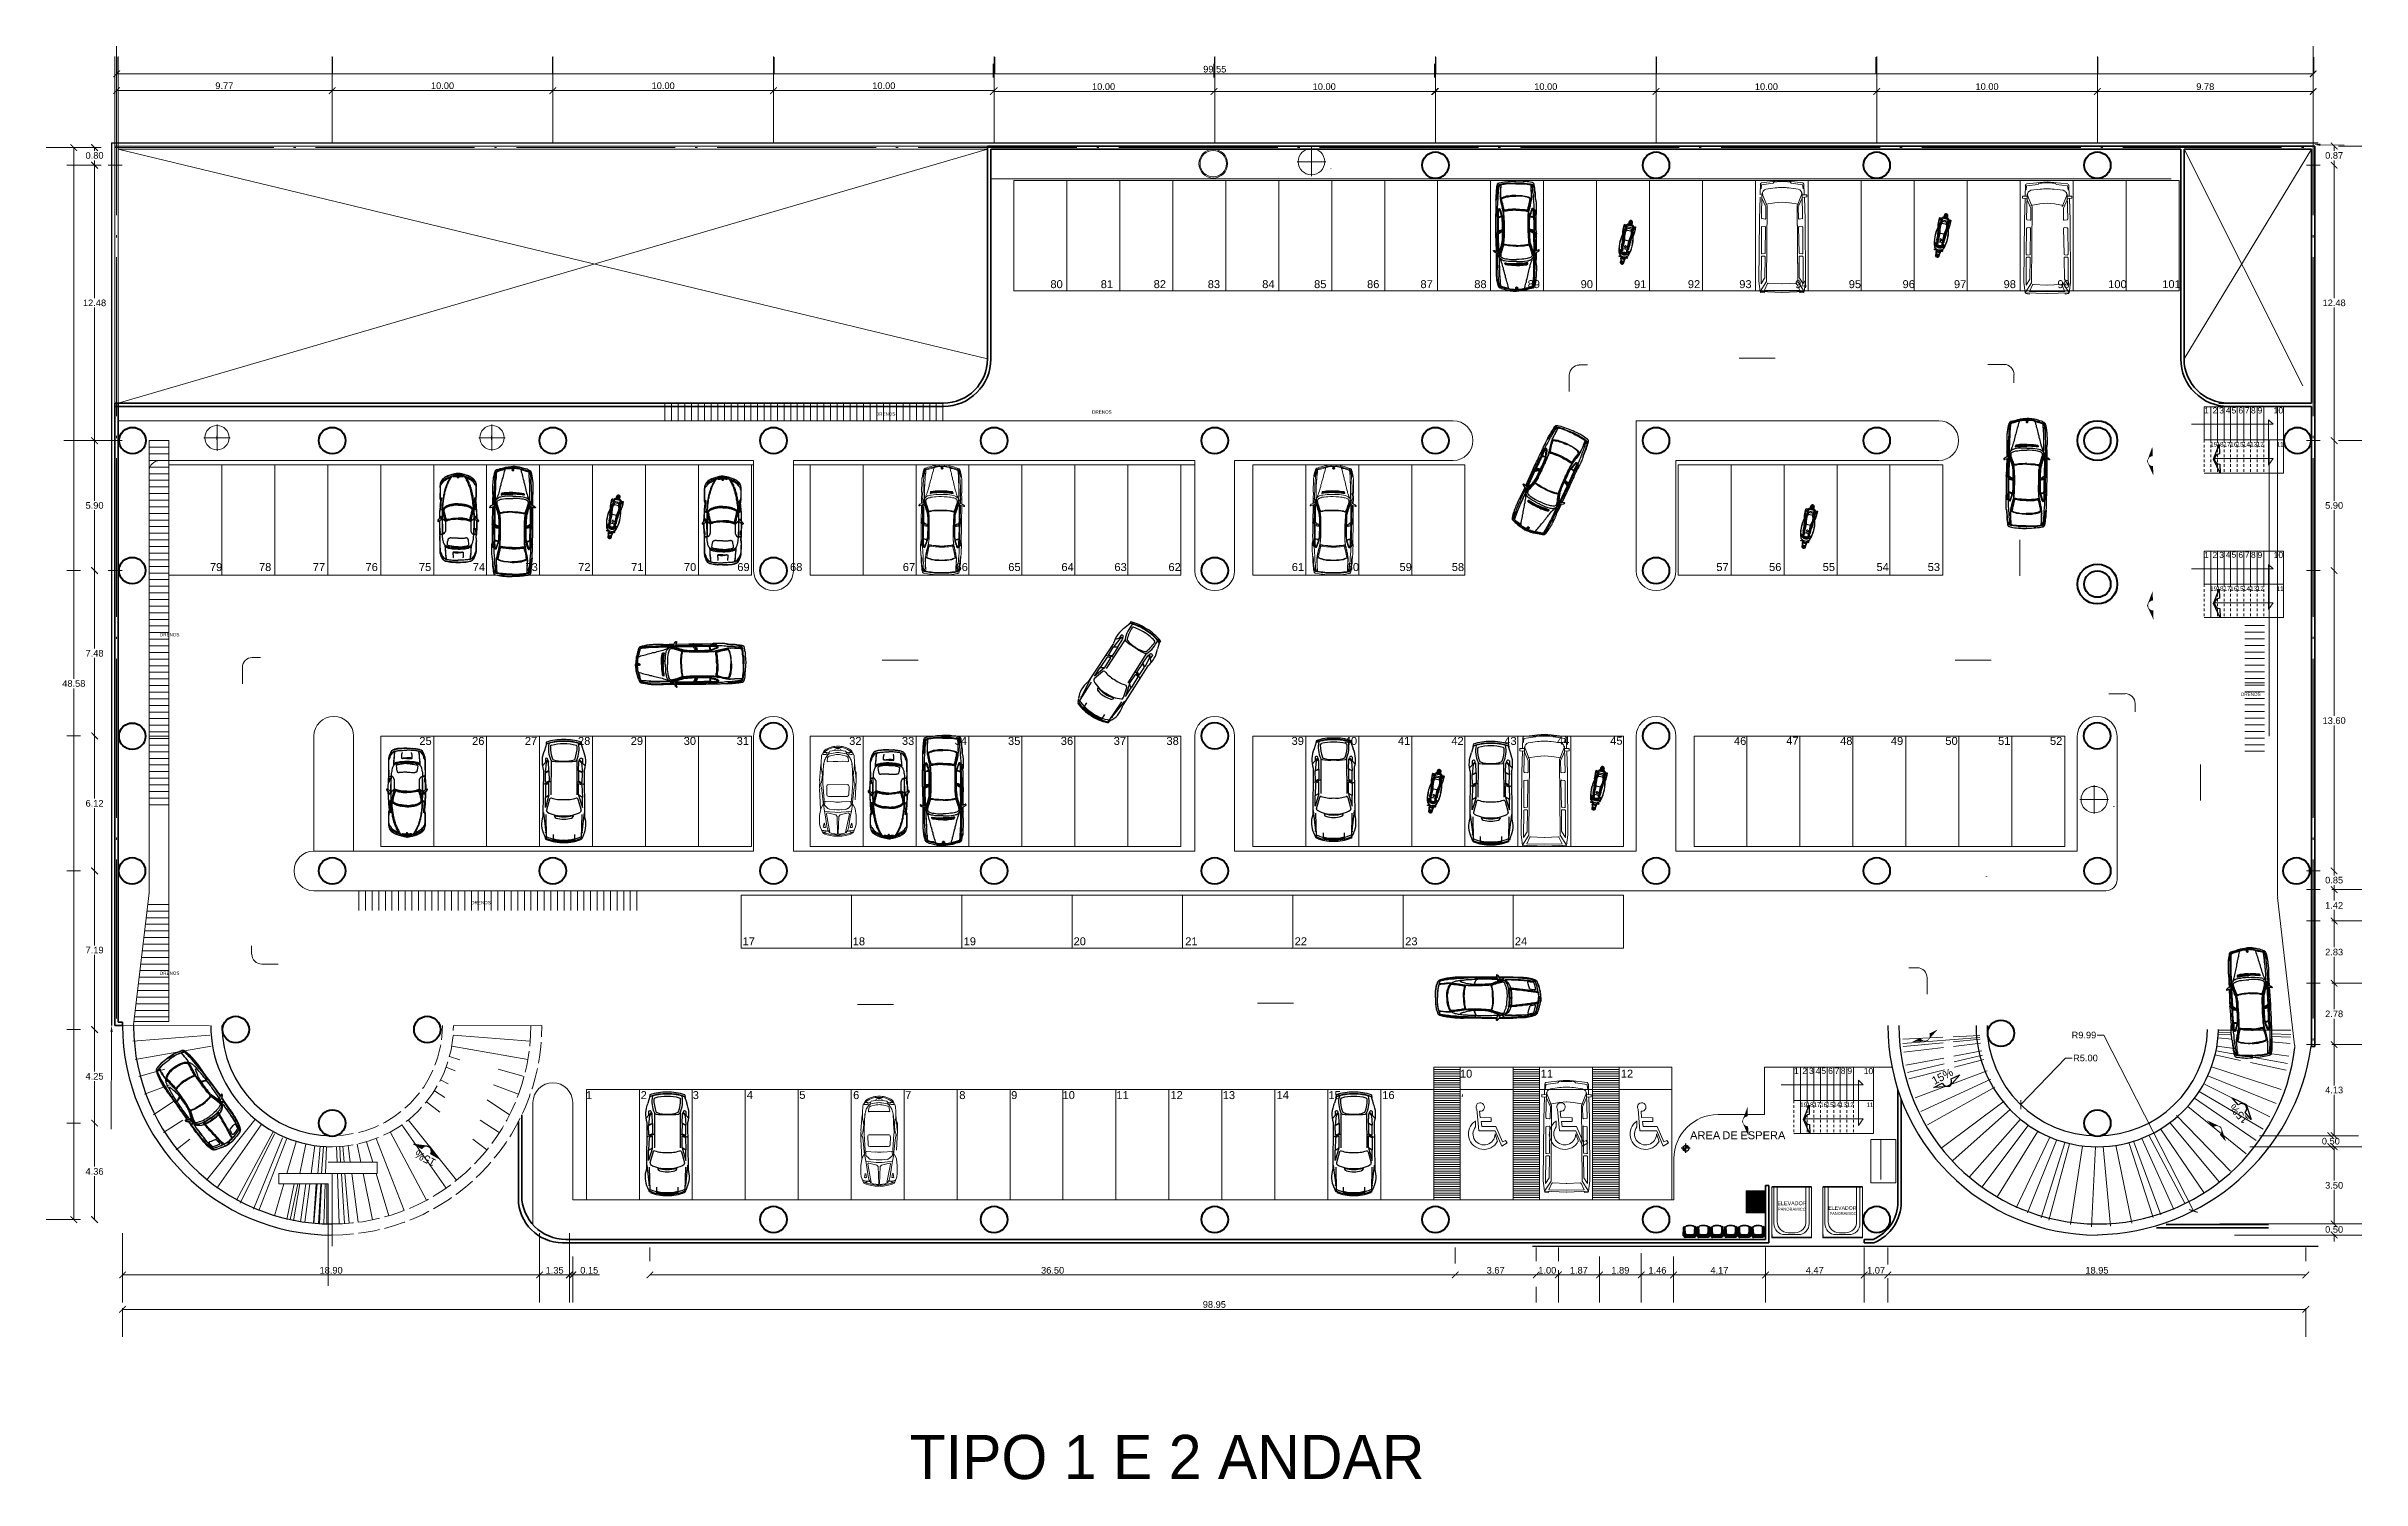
# Model space of a CAD drawing. Header units: inches. Extents: x 13 to 261, y -112 to -47.
# Drawn here: x 156.4 to 261.4, y -112.4 to -47.5 of the extents above; entities that cross this region are included whole.
import ezdxf

# ---------------------------------------------------------------- set-up
doc = ezdxf.new("R2010")
doc.units = ezdxf.units.IN
doc.header["$MEASUREMENT"] = 0
doc.linetypes.add('ACAD_ISO02W100', pattern=[15, 12, -3])
doc.linetypes.add('ACAD_ISO04W100', pattern=[30, 24, -3, 0, -3])
for name, color, linetype, lineweight in [('AUTOS', 6, 'Continuous', 20), ('BANQUETA', 2, 'Continuous', 18), ('CAJONES', 3, 'Continuous', 20), ('CALIDAD', 9, 'Continuous', 25), ('COLUMNAS', 20, 'Continuous', 40), ('COTAS', 192, 'Continuous', 13), ('EJES', 1, 'ACAD_ISO04W100', 13), ('ELEVADORES', 171, 'Continuous', 18), ('ESCALERAS', 182, 'Continuous', 18), ('LINEA DE CONTE RAM.', 7, 'Continuous', 13), ('MUEBLES', 44, 'Continuous', 20), ('MUROS', 5, 'Continuous', 35), ('PIE', 7, 'Continuous', 35), ('POY. LOSA', 212, 'ACAD_ISO02W100', 13), ('RAMPAS', 50, 'Continuous', 25), ('SIMBOLOGIA', 10, 'Continuous', 18), ('TERRENO', 8, 'Continuous', 25), ('TEXTOS', 124, 'Continuous', 30), ('VENTANAS', 4, 'Continuous', 13)]:
    doc.layers.add(name, color=color, linetype=linetype, lineweight=lineweight)
doc.layers.add('CONTORNO', color=7, linetype='Continuous')
doc.styles.add('COTAS', font='ARIALUNI.TTF', dxfattribs={"height": 0.3})
doc.styles.add('PIE DE PLANO', font='swissl.ttf')
doc.styles.add('TEXTOS', font='ARIALUNI.TTF', dxfattribs={"height": 0.36})
doc.linetypes.add('ZIGZAG', pattern='A,0.0001,-0.2,[131,ltypeshp.shx,S=0.2,R=0,X=-0.2,Y=0],-0.4,[131,ltypeshp.shx,S=0.2,R=180,X=0.2,Y=0],-0.2', length=0.8001)

msp = doc.modelspace()

# ---------------------------------------------------------------- texts
at = {"layer": 'COTAS', "color": 1, "char_height": 0.3, "attachment_point": 5, "style": 'COTAS'}
for s, insert in [('9.77', (164.5, -49.25)), ('10.00', (174.39, -49.25)), ('10.00', (184.39, -49.25)), ('10.00', (194.39, -49.25)), ('10.00', (204.35, -49.29)), ('99.55', (209.39, -48.5)), ('10.00', (214.35, -49.29)), ('10.00', (224.39, -49.29)), ('10.00', (234.39, -49.29)), ('10.00', (244.39, -49.29)), ('9.78', (254.28, -49.29)), ('0.80', (158.62, -52.41)), ('0.87', (260.12, -52.41)), ('12.48', (158.62, -59.09)), ('12.48', (260.12, -59.09)), ('5.90', (158.62, -68.27)), ('5.90', (260.12, -68.27)), ('7.48', (158.62, -74.97)), ('48.58', (157.68, -76.34)), ('6.12', (158.62, -81.77)), ('1.42', (260.12, -86.39)), ('7.19', (158.62, -88.42)), ('2.83', (260.12, -88.51)), ('2.78', (260.12, -91.31)), ('4.25', (158.62, -94.14)), ('4.13', (260.12, -94.76)), ('0.50', (259.97, -97.08)), ('4.36', (158.62, -98.45)), ('3.50', (260.12, -99.08)), ('0.50', (260.12, -101.08)), ('18.90', (169.34, -102.93)), ('1.35', (179.47, -102.93)), ('0.15', (181.04, -102.93)), ('36.50', (202.04, -102.93)), ('3.67', (222.12, -102.93)), ('1.00', (224.46, -102.93)), ('1.87', (225.89, -102.93)), ('1.89', (227.77, -102.93)), ('1.46', (229.45, -102.93)), ('4.17', (232.26, -102.93)), ('4.47', (236.58, -102.93)), ('1.07', (239.36, -102.93)), ('18.95', (249.37, -102.93)), ('98.95', (209.37, -104.48))]:
    msp.add_mtext(s, dxfattribs=dict(at, insert=insert))
at = {"layer": 'ESCALERAS', "color": 1, "char_height": 0.3, "attachment_point": 5, "style": 'COTAS'}
for s, insert in [('13.60', (260.12, -78.02)), ('0.85', (260.12, -85.25))]:
    msp.add_mtext(s, dxfattribs=dict(at, insert=insert))
at = {"layer": 'ESCALERAS', "color": 3, "char_height": 0.3, "attachment_point": 5, "style": 'COTAS'}
for s, insert in [('R9.99', (248.78, -92.27)), ('R5.00', (248.85, -93.31))]:
    msp.add_mtext(s, dxfattribs=dict(at, insert=insert))
at = {"layer": 'MUROS', "style": 'TEXTOS'}
for p, rotation in [((242, -94.53), 27.334), ((256.27, -96.09), 133.1274), ((174.13, -97.94), 151.5768)]:
    msp.add_attdef('15%', p, '', height=0.36, rotation=rotation, dxfattribs=at)
at = {"layer": 'MUROS', "color": 0, "style": 'TEXTOS'}
for tag, p, height in [('AREA', (230.93, -96.99), 0.36), ('DE', (232.39, -96.99), 0.36), ('ESPERA', (233.21, -96.99), 0.36), ('ELEVADOR', (234.89, -99.98), 0.174), ('PANORAMICO', (234.91, -100.23), 0.133), ('ELEVADOR', (237.2, -100.19), 0.167), ('PANORAMICO', (237.25, -100.42), 0.129)]:
    msp.add_attdef(tag, p, '', height=height, dxfattribs=at)
at = {"layer": 'PIE', "style": 'PIE DE PLANO'}
for p in [(214.59, -53.11), (250.08, -82.01), (244.31, -85.17)]:
    msp.add_text('-', height=0.245, rotation=360, dxfattribs=at).set_placement(p)
at = {"layer": 'TEXTOS', "style": 'TEXTOS'}
for s, height, p in [('80', 0.36, (201.94, -58.42)), ('81', 0.36, (204.22, -58.42)), ('82', 0.36, (206.62, -58.42)), ('83', 0.36, (209.07, -58.42)), ('84', 0.36, (211.54, -58.42)), ('85', 0.36, (213.89, -58.42)), ('86', 0.36, (216.29, -58.42)), ('87', 0.36, (218.71, -58.42)), ('88', 0.36, (221.15, -58.42)), ('89', 0.36, (223.57, -58.42)), ('90', 0.36, (225.97, -58.42)), ('91', 0.36, (228.39, -58.42)), ('92', 0.36, (230.83, -58.42)), ('93', 0.36, (233.16, -58.42)), ('94', 0.36, (235.69, -58.42)), ('95', 0.36, (238.12, -58.42)), ('96', 0.36, (240.56, -58.42)), ('97', 0.36, (242.89, -58.42)), ('98', 0.36, (245.14, -58.42)), ('99', 0.36, (247.58, -58.42)), ('100', 0.36, (249.88, -58.42)), ('101', 0.36, (252.33, -58.42)), ('1', 0.276, (254.23, -64.1)), ('2', 0.276, (254.61, -64.1)), ('3', 0.276, (254.91, -64.1)), ('4', 0.276, (255.21, -64.1)), ('5', 0.276, (255.47, -64.1)), ('6', 0.276, (255.78, -64.1)), ('7', 0.276, (256.07, -64.1)), ('8', 0.276, (256.35, -64.1)), ('9', 0.276, (256.65, -64.1)), ('10', 0.276, (257.38, -64.1)), ('19', 0.205, (254.5, -65.6)), ('18', 0.205, (254.79, -65.6)), ('17', 0.205, (255.11, -65.6)), ('16', 0.205, (255.41, -65.6)), ('15', 0.205, (255.7, -65.6)), ('14', 0.205, (255.99, -65.6)), ('13', 0.205, (256.31, -65.6)), ('12', 0.205, (256.61, -65.6)), ('11', 0.205, (257.51, -65.6)), ('79', 0.36, (163.85, -71.24)), ('78', 0.36, (166.07, -71.24)), ('77', 0.36, (168.51, -71.24)), ('76', 0.36, (170.9, -71.24)), ('75', 0.36, (173.32, -71.24)), ('74', 0.36, (175.76, -71.24)), ('73', 0.36, (178.15, -71.24)), ('72', 0.36, (180.54, -71.24)), ('71', 0.36, (182.94, -71.24)), ('70', 0.36, (185.33, -71.24)), ('69', 0.36, (187.75, -71.24)), ('68', 0.36, (190.14, -71.24)), ('67', 0.36, (195.25, -71.24)), ('66', 0.36, (197.64, -71.24)), ('65', 0.36, (200.03, -71.24)), ('64', 0.36, (202.44, -71.24)), ('63', 0.36, (204.84, -71.24)), ('62', 0.36, (207.29, -71.24)), ('61', 0.36, (212.88, -71.24)), ('60', 0.36, (215.37, -71.24)), ('59', 0.36, (217.76, -71.24)), ('58', 0.36, (220.13, -71.24)), ('57', 0.36, (232.12, -71.24)), ('56', 0.36, (234.51, -71.24)), ('55', 0.36, (236.94, -71.24)), ('54', 0.36, (239.38, -71.24)), ('53', 0.36, (241.7, -71.24)), ('1', 0.276, (254.23, -70.65)), ('2', 0.276, (254.61, -70.65)), ('3', 0.276, (254.91, -70.65)), ('4', 0.276, (255.21, -70.64)), ('5', 0.276, (255.47, -70.64)), ('6', 0.276, (255.78, -70.65)), ('7', 0.276, (256.07, -70.64)), ('8', 0.276, (256.35, -70.65)), ('9', 0.276, (256.65, -70.65)), ('10', 0.276, (257.38, -70.65)), ('19', 0.205, (254.5, -72.14)), ('18', 0.205, (254.79, -72.14)), ('17', 0.205, (255.11, -72.14)), ('16', 0.205, (255.41, -72.14)), ('15', 0.205, (255.7, -72.14)), ('14', 0.205, (255.99, -72.14)), ('13', 0.205, (256.31, -72.14)), ('12', 0.205, (256.61, -72.14)), ('11', 0.205, (257.51, -72.14)), ('25', 0.36, (173.34, -79.12)), ('26', 0.36, (175.73, -79.12)), ('27', 0.36, (178.12, -79.12)), ('28', 0.36, (180.53, -79.12)), ('29', 0.36, (182.92, -79.12)), ('30', 0.36, (185.32, -79.12)), ('31', 0.36, (187.72, -79.12)), ('32', 0.36, (192.82, -79.12)), ('33', 0.36, (195.21, -79.12)), ('34', 0.36, (197.6, -79.12)), ('35', 0.36, (200.02, -79.12)), ('36', 0.36, (202.41, -79.12)), ('37', 0.36, (204.81, -79.12)), ('38', 0.36, (207.2, -79.12)), ('39', 0.36, (212.87, -79.12)), ('40', 0.36, (215.28, -79.12)), ('41', 0.36, (217.69, -79.12)), ('42', 0.36, (220.11, -79.12)), ('43', 0.36, (222.51, -79.12)), ('44', 0.36, (224.9, -79.11)), ('45', 0.36, (227.31, -79.11)), ('46', 0.36, (232.92, -79.12)), ('47', 0.36, (235.29, -79.11)), ('48', 0.36, (237.73, -79.12)), ('49', 0.36, (240.03, -79.12)), ('50', 0.36, (242.5, -79.12)), ('51', 0.36, (244.89, -79.12)), ('52', 0.36, (247.24, -79.12)), ('17', 0.36, (187.99, -88.2)), ('18', 0.36, (192.98, -88.2)), ('19', 0.36, (198.01, -88.2)), ('20', 0.36, (202.99, -88.2)), ('21', 0.36, (208.05, -88.2)), ('22', 0.36, (213.01, -88.2)), ('23', 0.36, (218.02, -88.2)), ('24', 0.36, (222.99, -88.2)), ('10', 0.36, (220.5, -94.2)), ('11', 0.36, (224.16, -94.2)), ('12', 0.36, (227.79, -94.2)), ('1', 0.276, (235.64, -94.03)), ('2', 0.276, (236.02, -94.03)), ('3', 0.276, (236.32, -94.03)), ('4', 0.276, (236.62, -94.03)), ('5', 0.276, (236.88, -94.03)), ('6', 0.276, (237.19, -94.03)), ('7', 0.276, (237.48, -94.03)), ('8', 0.276, (237.76, -94.03)), ('9', 0.276, (238.06, -94.03)), ('10', 0.276, (238.8, -94.04)), ('1', 0.36, (180.89, -95.17)), ('2', 0.36, (183.37, -95.17)), ('3', 0.36, (185.73, -95.17)), ('4', 0.36, (188.18, -95.16)), ('5', 0.36, (190.56, -95.16)), ('6', 0.36, (193, -95.17)), ('7', 0.36, (195.36, -95.16)), ('8', 0.36, (197.81, -95.17)), ('9', 0.36, (200.16, -95.17)), ('10', 0.36, (202.49, -95.17)), ('11', 0.36, (204.93, -95.17)), ('12', 0.36, (207.38, -95.17)), ('13', 0.36, (209.75, -95.17)), ('14', 0.36, (212.19, -95.17)), ('15', 0.36, (214.54, -95.17)), ('16', 0.36, (216.98, -95.17)), ('19', 0.205, (235.92, -95.53)), ('18', 0.205, (236.21, -95.53)), ('17', 0.205, (236.52, -95.53)), ('16', 0.205, (236.83, -95.53)), ('15', 0.205, (237.12, -95.53)), ('14', 0.205, (237.41, -95.53)), ('13', 0.205, (237.72, -95.53)), ('12', 0.205, (238.03, -95.53)), ('11', 0.205, (238.92, -95.53))]:
    msp.add_text(s, height=height, dxfattribs=at).set_placement(p)
at = {"layer": 'TEXTOS', "color": 0}
for s, height, p in [('DRENOS', 0.15, (203.83, -64.11)), ('DRENOS', 0.15, (194.03, -64.2)), ('DRENOS', 0.15, (161.58, -74.2)), ('DRENOS', 0.15, (255.9, -76.9)), ('DRENOS', 0.15, (175.69, -86.34)), ('DRENOS', 0.15, (161.58, -89.54)), ('TIPO 1 E 2 ANDAR', 2, (195.56, -112.39))]:
    msp.add_text(s, height=height, dxfattribs=at).set_placement(p)

# ---------------------------------------------------------------- blocks, each defined once
blk = doc.blocks.new('_ArchTick')
at = {"color": 0, "linetype": 'ByBlock', "const_width": 0.15}
blk.add_lwpolyline([(-0.5, -0.5), (0.5, 0.5)], dxfattribs=at)

# ---------------------------------------------------------------- hatches: boundary and pattern name
at = {"extrusion": (0.109307, 0.003475, 0.994002)}
h = msp.add_hatch(color=256, dxfattribs=at)
edge = h.paths.add_edge_path()
edge.add_line((-74.46, -251.18), (-74.88, -251.18))
edge.add_line((-74.88, -251.18), (-74.23, -250.91))
edge.add_line((-74.23, -250.91), (-73.57, -251.18))
edge.add_line((-73.57, -251.18), (-74, -251.18))
edge.add_arc((-74.23, -251.18), 0.228, 0, 180)
h = msp.add_hatch(color=256, dxfattribs=at)
edge = h.paths.add_edge_path()
edge.add_line((-81, -250.98), (-81.42, -250.98))
edge.add_line((-81.42, -250.98), (-80.77, -250.7))
edge.add_line((-80.77, -250.7), (-80.12, -250.98))
edge.add_line((-80.12, -250.98), (-80.54, -250.98))
edge.add_arc((-80.77, -250.98), 0.228, 0, 180)
at = {"extrusion": (-0.047717, 0.098403, 0.994002)}
h = msp.add_hatch(color=256, dxfattribs=at)
edge = h.paths.add_edge_path()
edge.add_line((-177.31, 189.59), (-177.74, 189.59))
edge.add_line((-177.74, 189.59), (-177.09, 189.86))
edge.add_line((-177.09, 189.86), (-176.43, 189.59))
edge.add_line((-176.43, 189.59), (-176.86, 189.59))
edge.add_arc((-177.09, 189.59), 0.228, 0, 180)
at = {"extrusion": (0.109307, 0.003475, 0.994002)}
h = msp.add_hatch(color=256, dxfattribs=at)
edge = h.paths.add_edge_path()
edge.add_line((-103.78, -231.77), (-104.21, -231.77))
edge.add_line((-104.21, -231.77), (-103.55, -231.5))
edge.add_line((-103.55, -231.5), (-102.9, -231.77))
edge.add_line((-102.9, -231.77), (-103.33, -231.77))
edge.add_arc((-103.55, -231.77), 0.228, 0, 180)
at = {"extrusion": (-0.081701, -0.072698, 0.994002)}
h = msp.add_hatch(color=256, dxfattribs=at)
edge = h.paths.add_edge_path()
edge.add_line((241.32, 126.88), (240.9, 126.88))
edge.add_line((240.9, 126.88), (241.55, 127.16))
edge.add_line((241.55, 127.16), (242.2, 126.88))
edge.add_line((242.2, 126.88), (241.78, 126.88))
edge.add_arc((241.55, 126.88), 0.228, 0, 180)
at = {"extrusion": (-0.054495, -0.094817, 0.994002)}
h = msp.add_hatch(color=256, dxfattribs=at)
edge = h.paths.add_edge_path()
edge.add_line((198.93, 1.96), (198.51, 1.96))
edge.add_line((198.51, 1.96), (199.16, 2.23))
edge.add_line((199.16, 2.23), (199.81, 1.96))
edge.add_line((199.81, 1.96), (199.39, 1.96))
edge.add_arc((199.16, 1.96), 0.228, 0, 180)
at = {"layer": 'MUROS'}
msp.add_hatch(color=256, dxfattribs=at).paths.add_polyline_path([(234.32, -99.33), (233.48, -99.33), (233.48, -100.33), (234.32, -100.33)])

# ---------------------------------------------------------------- linework, layer by layer
at = {"linetype": 'Continuous'}
for p, q in [((222.13, -54.43), (222.14, -54.36)), ((222.29, -53.65), (222.3, -53.65)), ((222.33, -54.28), (222.33, -54.27)), ((222.33, -54.28), (222.33, -54.31)), ((222.35, -53.76), (222.35, -53.76)), ((222.35, -53.77), (222.35, -53.77)), ((222.36, -53.72), (222.37, -53.72)), ((223.7, -53.71), (223.69, -53.71)), ((223.71, -53.75), (223.71, -53.74)), ((223.71, -53.76), (223.71, -53.76)), ((223.74, -54.27), (223.74, -54.26)), ((223.74, -54.27), (223.74, -54.3)), ((223.76, -53.64), (223.76, -53.64)), ((223.94, -54.41), (223.93, -54.35)), ((222.13, -55.15), (222.13, -55.1)), ((222.13, -55.15), (222.13, -55.15)), ((222.13, -55.15), (222.13, -55.15)), ((222.15, -54.95), (222.15, -54.94)), ((222.24, -54.86), (222.24, -54.86)), ((222.26, -54.84), (222.25, -54.84)), ((222.25, -54.93), (222.25, -54.92)), ((222.28, -54.89), (222.28, -54.88)), ((222.39, -55.05), (222.39, -55.04)), ((222.42, -54.81), (222.42, -54.79)), ((222.44, -54.85), (222.44, -54.85)), ((222.44, -54.85), (222.44, -54.87)), ((222.46, -54.91), (222.44, -54.87)), ((222.44, -54.87), (222.44, -54.87)), ((222.44, -54.87), (222.44, -54.87)), ((222.44, -54.87), (222.44, -54.87)), ((223.62, -54.9), (223.64, -54.86)), ((223.64, -54.84), (223.64, -54.84)), ((223.64, -54.84), (223.64, -54.86)), ((223.64, -54.86), (223.64, -54.86)), ((223.64, -54.86), (223.64, -54.86)), ((223.64, -54.86), (223.64, -54.86)), ((223.65, -54.8), (223.66, -54.78)), ((223.69, -55.03), (223.69, -55.03)), ((223.8, -54.87), (223.8, -54.87)), ((223.82, -54.82), (223.83, -54.83)), ((223.82, -54.91), (223.83, -54.91)), ((223.84, -54.85), (223.84, -54.85)), ((223.93, -54.94), (223.93, -54.92)), ((223.95, -55.13), (223.95, -55.08)), ((223.95, -55.14), (223.95, -55.13)), ((223.95, -55.13), (223.95, -55.13)), ((222.15, -56.74), (222.13, -55.96)), ((222.13, -55.96), (222.13, -55.96)), ((222.13, -55.96), (222.13, -55.96)), ((222.15, -55.94), (222.15, -55.93)), ((222.15, -55.94), (222.15, -55.94)), ((222.24, -55.9), (222.23, -55.9)), ((222.24, -55.9), (222.24, -55.82)), ((222.26, -56.75), (222.25, -55.96)), ((222.41, -56.48), (222.41, -56.47)), ((222.43, -55.81), (222.43, -55.77)), ((222.43, -55.85), (222.43, -55.81)), ((222.43, -56.49), (222.43, -56.49)), ((223.66, -55.8), (223.66, -55.76)), ((223.67, -55.84), (223.66, -55.8)), ((223.67, -56.48), (223.67, -56.48)), ((223.7, -56.46), (223.7, -56.46)), ((223.86, -56.73), (223.85, -55.95)), ((223.86, -55.88), (223.86, -55.81)), ((223.86, -55.88), (223.87, -55.88)), ((223.95, -55.93), (223.95, -55.92)), ((223.95, -55.92), (223.95, -55.92)), ((223.97, -56.73), (223.97, -55.94)), ((223.97, -55.94), (223.97, -55.94)), ((223.97, -55.94), (223.97, -55.94)), ((222.15, -57.04), (222.15, -56.82)), ((222.15, -57.05), (222.15, -57.04)), ((222.16, -57.04), (222.15, -57.05)), ((222.16, -57.3), (222.15, -57.05)), ((222.15, -57.05), (222.15, -57.05)), ((222.15, -57.05), (222.15, -57.05)), ((222.15, -57.34), (222.15, -57.34)), ((222.2, -56.83), (222.23, -56.84)), ((222.21, -56.76), (222.22, -56.76)), ((222.22, -56.78), (222.22, -56.76)), ((222.23, -56.84), (222.23, -56.85)), ((222.23, -56.85), (222.23, -56.85)), ((222.24, -56.75), (222.25, -56.79)), ((222.24, -56.79), (222.25, -56.79)), ((222.24, -56.85), (222.27, -56.86)), ((222.26, -56.95), (222.26, -56.91)), ((222.27, -56.8), (222.27, -56.81)), ((222.29, -57.02), (222.27, -56.95)), ((222.29, -57.03), (222.29, -57.02)), ((222.29, -57.03), (222.29, -57.02)), ((222.34, -57.12), (222.31, -57.07)), ((223.78, -57.11), (223.81, -57.05)), ((223.83, -57.01), (223.85, -56.94)), ((223.83, -57.01), (223.83, -57.01)), ((223.83, -57.01), (223.83, -57.01)), ((223.85, -56.78), (223.84, -56.79)), ((223.88, -56.83), (223.85, -56.84)), ((223.85, -56.93), (223.86, -56.9)), ((223.87, -56.74), (223.87, -56.77)), ((223.87, -56.77), (223.87, -56.77)), ((223.89, -56.77), (223.89, -56.75)), ((223.9, -56.75), (223.89, -56.75)), ((223.91, -56.82), (223.89, -56.83)), ((223.89, -56.83), (223.89, -56.83)), ((223.89, -56.83), (223.89, -56.83)), ((223.95, -57.03), (223.96, -57.03)), ((223.96, -57.28), (223.97, -57.03)), ((223.96, -57.03), (223.97, -57.03)), ((223.97, -57.03), (223.97, -56.8)), ((223.97, -57.03), (223.97, -57.03)), ((223.97, -57.03), (223.97, -57.03)), ((223.97, -57.33), (223.97, -57.32)), ((222.18, -58.01), (222.18, -58.01)), ((222.2, -58.09), (222.2, -58.08)), ((222.27, -58.26), (222.27, -58.26)), ((222.35, -58.33), (222.33, -58.33)), ((223.04, -58.4), (223.03, -58.4)), ((223.04, -58.4), (223.03, -58.4)), ((223.04, -58.4), (223.03, -58.4)), ((223.04, -58.4), (223.03, -58.4)), ((223.05, -58.41), (223.03, -58.41)), ((223.05, -58.41), (223.03, -58.41)), ((223.05, -58.41), (223.03, -58.41)), ((223.05, -58.41), (223.03, -58.41)), ((223.05, -58.41), (223.03, -58.41)), ((223.05, -58.41), (223.03, -58.41)), ((223.04, -58.41), (223.03, -58.41)), ((223.05, -58.42), (223.03, -58.42)), ((223.05, -58.42), (223.03, -58.42)), ((223.05, -58.42), (223.03, -58.42)), ((223.05, -58.42), (223.03, -58.42)), ((223.05, -58.42), (223.03, -58.42)), ((223.05, -58.42), (223.03, -58.42)), ((223.05, -58.42), (223.03, -58.42)), ((223.05, -58.42), (223.03, -58.42)), ((223.05, -58.43), (223.03, -58.43)), ((223.05, -58.43), (223.03, -58.43)), ((223.05, -58.43), (223.03, -58.43)), ((223.05, -58.43), (223.03, -58.43)), ((223.05, -58.43), (223.03, -58.43)), ((223.05, -58.43), (223.03, -58.43)), ((223.05, -58.43), (223.03, -58.43)), ((223.05, -58.43), (223.03, -58.43)), ((223.04, -58.39), (223.04, -58.39)), ((223.04, -58.39), (223.04, -58.39)), ((223.04, -58.39), (223.04, -58.39)), ((223.06, -58.39), (223.04, -58.39)), ((223.04, -58.4), (223.04, -58.4)), ((223.04, -58.4), (223.04, -58.4)), ((223.05, -58.4), (223.04, -58.4)), ((223.04, -58.4), (223.04, -58.4)), ((223.04, -58.4), (223.04, -58.4)), ((223.04, -58.4), (223.04, -58.4)), ((223.04, -58.4), (223.04, -58.4)), ((223.1, -58.44), (223.04, -58.44)), ((223.1, -58.44), (223.04, -58.44)), ((223.1, -58.44), (223.04, -58.44)), ((223.1, -58.44), (223.04, -58.44)), ((223.07, -58.44), (223.04, -58.44)), ((223.06, -58.44), (223.04, -58.44)), ((223.06, -58.44), (223.04, -58.44)), ((223.06, -58.44), (223.04, -58.44)), ((223.06, -58.39), (223.05, -58.39)), ((223.06, -58.39), (223.05, -58.39)), ((223.06, -58.39), (223.05, -58.39)), ((223.06, -58.39), (223.05, -58.39)), ((223.06, -58.39), (223.05, -58.39)), ((223.06, -58.39), (223.05, -58.39)), ((223.06, -58.39), (223.05, -58.39)), ((223.05, -58.4), (223.05, -58.4)), ((223.05, -58.4), (223.05, -58.4)), ((223.05, -58.4), (223.05, -58.4)), ((223.05, -58.4), (223.05, -58.4)), ((223.05, -58.4), (223.05, -58.4)), ((223.06, -58.4), (223.05, -58.4)), ((223.06, -58.4), (223.05, -58.4)), ((223.06, -58.4), (223.05, -58.4)), ((223.07, -58.4), (223.05, -58.4)), ((223.05, -58.41), (223.05, -58.41)), ((223.07, -58.42), (223.05, -58.42)), ((223.07, -58.42), (223.05, -58.42)), ((223.07, -58.42), (223.05, -58.42)), ((223.07, -58.42), (223.05, -58.42)), ((223.07, -58.42), (223.05, -58.42)), ((223.07, -58.42), (223.05, -58.42)), ((223.1, -58.42), (223.05, -58.42)), ((223.07, -58.43), (223.05, -58.43)), ((223.07, -58.43), (223.05, -58.43)), ((223.07, -58.43), (223.05, -58.43)), ((223.07, -58.43), (223.05, -58.43)), ((223.07, -58.43), (223.05, -58.43)), ((223.07, -58.43), (223.05, -58.43)), ((223.09, -58.45), (223.05, -58.45)), ((223.09, -58.45), (223.05, -58.45)), ((223.09, -58.45), (223.05, -58.45)), ((223.1, -58.45), (223.05, -58.45)), ((223.06, -58.38), (223.06, -58.38)), ((223.08, -58.38), (223.06, -58.38)), ((223.07, -58.43), (223.06, -58.43)), ((223.07, -58.43), (223.06, -58.43)), ((223.07, -58.44), (223.06, -58.44)), ((223.07, -58.44), (223.06, -58.44)), ((223.08, -58.45), (223.06, -58.45)), ((223.09, -58.45), (223.06, -58.45)), ((223.07, -58.39), (223.07, -58.39)), ((223.07, -58.38), (223.07, -58.38)), ((223.08, -58.39), (223.07, -58.39)), ((223.07, -58.39), (223.07, -58.39)), ((223.07, -58.39), (223.07, -58.39)), ((223.07, -58.39), (223.07, -58.39)), ((223.07, -58.39), (223.07, -58.39)), ((223.07, -58.39), (223.07, -58.39)), ((223.07, -58.39), (223.07, -58.39)), ((223.07, -58.39), (223.07, -58.39)), ((223.07, -58.39), (223.07, -58.39)), ((223.07, -58.39), (223.07, -58.39)), ((223.07, -58.39), (223.07, -58.39)), ((223.09, -58.4), (223.07, -58.4)), ((223.09, -58.4), (223.07, -58.4)), ((223.09, -58.4), (223.07, -58.4)), ((223.09, -58.4), (223.07, -58.4)), ((223.08, -58.4), (223.07, -58.4)), ((223.08, -58.4), (223.07, -58.4)), ((223.09, -58.41), (223.07, -58.41)), ((223.09, -58.41), (223.07, -58.41)), ((223.09, -58.41), (223.07, -58.41)), ((223.09, -58.41), (223.07, -58.41)), ((223.09, -58.41), (223.07, -58.41)), ((223.09, -58.41), (223.07, -58.41)), ((223.09, -58.41), (223.07, -58.41)), ((223.09, -58.41), (223.07, -58.41)), ((223.09, -58.42), (223.07, -58.42)), ((223.09, -58.39), (223.08, -58.39)), ((223.09, -58.38), (223.08, -58.38)), ((223.09, -58.39), (223.08, -58.39)), ((223.09, -58.39), (223.08, -58.39)), ((223.1, -58.39), (223.08, -58.39)), ((223.1, -58.39), (223.08, -58.39)), ((223.1, -58.39), (223.08, -58.39)), ((223.09, -58.39), (223.08, -58.39)), ((223.09, -58.39), (223.08, -58.39)), ((223.09, -58.4), (223.08, -58.4)), ((223.09, -58.4), (223.08, -58.4)), ((223.09, -58.4), (223.08, -58.4)), ((223.1, -58.44), (223.08, -58.44)), ((223.11, -58.44), (223.08, -58.44)), ((223.11, -58.44), (223.08, -58.44)), ((223.1, -58.4), (223.09, -58.4)), ((223.1, -58.4), (223.09, -58.4)), ((223.09, -58.4), (223.09, -58.4)), ((223.09, -58.4), (223.09, -58.4)), ((223.09, -58.4), (223.09, -58.4)), ((223.09, -58.4), (223.09, -58.4)), ((223.09, -58.4), (223.09, -58.4)), ((223.09, -58.4), (223.09, -58.4)), ((223.11, -58.41), (223.09, -58.41)), ((223.11, -58.41), (223.09, -58.41)), ((223.09, -58.41), (223.09, -58.41)), ((223.11, -58.43), (223.09, -58.43)), ((223.11, -58.43), (223.09, -58.43)), ((223.11, -58.43), (223.09, -58.43)), ((223.11, -58.43), (223.09, -58.43)), ((223.11, -58.43), (223.09, -58.43)), ((223.11, -58.43), (223.09, -58.43)), ((223.11, -58.44), (223.09, -58.44)), ((223.1, -58.39), (223.1, -58.39)), ((223.1, -58.39), (223.1, -58.39)), ((223.1, -58.4), (223.09, -58.4)), ((223.1, -58.4), (223.1, -58.4)), ((223.1, -58.4), (223.1, -58.4)), ((223.1, -58.4), (223.1, -58.4)), ((223.11, -58.4), (223.1, -58.4)), ((223.11, -58.4), (223.1, -58.4)), ((223.11, -58.4), (223.1, -58.4)), ((223.11, -58.4), (223.1, -58.4)), ((223.11, -58.4), (223.1, -58.4)), ((223.1, -58.4), (223.1, -58.4)), ((223.1, -58.4), (223.1, -58.4)), ((223.11, -58.41), (223.1, -58.41)), ((223.11, -58.41), (223.1, -58.41)), ((223.11, -58.41), (223.1, -58.41)), ((223.11, -58.41), (223.1, -58.41)), ((223.11, -58.41), (223.1, -58.41)), ((223.11, -58.41), (223.1, -58.41)), ((223.11, -58.42), (223.1, -58.43)), ((223.11, -58.42), (223.1, -58.42)), ((223.11, -58.42), (223.1, -58.42)), ((223.11, -58.42), (223.1, -58.42)), ((223.11, -58.42), (223.1, -58.42)), ((223.11, -58.42), (223.1, -58.42)), ((223.11, -58.42), (223.1, -58.42)), ((223.11, -58.42), (223.1, -58.42)), ((223.11, -58.43), (223.09, -58.43)), ((223.11, -58.4), (223.11, -58.4)), ((223.79, -58.32), (223.81, -58.31)), ((223.87, -58.25), (223.87, -58.25)), ((223.93, -58.07), (223.94, -58.06)), ((223.96, -58), (223.96, -58)), ((224.93, -64.64), (224.94, -64.64)), ((224.93, -64.77), (224.93, -64.77)), ((224.94, -64.77), (224.94, -64.76)), ((224.97, -64.74), (224.97, -64.74)), ((245.31, -64.88), (245.31, -64.88)), ((245.34, -64.8), (245.33, -64.81)), ((245.4, -64.63), (245.4, -64.63)), ((245.48, -64.56), (245.47, -64.56)), ((246.18, -64.46), (246.16, -64.46)), ((246.18, -64.46), (246.16, -64.46)), ((246.18, -64.46), (246.16, -64.46)), ((246.18, -64.46), (246.16, -64.46)), ((246.18, -64.47), (246.16, -64.47)), ((246.18, -64.47), (246.16, -64.47)), ((246.18, -64.47), (246.16, -64.47)), ((246.18, -64.47), (246.16, -64.47)), ((246.18, -64.47), (246.16, -64.47)), ((246.18, -64.47), (246.16, -64.47)), ((246.18, -64.47), (246.16, -64.47)), ((246.18, -64.47), (246.16, -64.47)), ((246.18, -64.48), (246.16, -64.48)), ((246.18, -64.48), (246.16, -64.48)), ((246.18, -64.48), (246.16, -64.48)), ((246.18, -64.48), (246.16, -64.48)), ((246.18, -64.48), (246.16, -64.48)), ((246.18, -64.48), (246.16, -64.48)), ((246.18, -64.48), (246.16, -64.48)), ((246.18, -64.49), (246.16, -64.48)), ((246.17, -64.49), (246.16, -64.49)), ((246.17, -64.49), (246.16, -64.49)), ((246.23, -64.45), (246.17, -64.45)), ((246.23, -64.45), (246.17, -64.45)), ((246.23, -64.45), (246.17, -64.45)), ((246.2, -64.45), (246.17, -64.45)), ((246.19, -64.45), (246.17, -64.45)), ((246.19, -64.45), (246.17, -64.45)), ((246.19, -64.46), (246.17, -64.46)), ((246.19, -64.46), (246.17, -64.46)), ((246.18, -64.46), (246.17, -64.46)), ((246.18, -64.46), (246.17, -64.46)), ((246.17, -64.49), (246.17, -64.49)), ((246.17, -64.49), (246.17, -64.49)), ((246.17, -64.49), (246.17, -64.49)), ((246.17, -64.49), (246.17, -64.49)), ((246.17, -64.49), (246.17, -64.49)), ((246.17, -64.49), (246.17, -64.49)), ((246.17, -64.5), (246.17, -64.5)), ((246.18, -64.5), (246.17, -64.5)), ((246.17, -64.5), (246.17, -64.5)), ((246.18, -64.5), (246.17, -64.5)), ((246.22, -64.44), (246.18, -64.44)), ((246.23, -64.44), (246.18, -64.44)), ((246.23, -64.45), (246.18, -64.44)), ((246.23, -64.45), (246.18, -64.45)), ((246.2, -64.46), (246.18, -64.46)), ((246.2, -64.46), (246.18, -64.46)), ((246.2, -64.46), (246.18, -64.46)), ((246.2, -64.46), (246.18, -64.46)), ((246.2, -64.47), (246.18, -64.47)), ((246.2, -64.47), (246.18, -64.47)), ((246.2, -64.47), (246.18, -64.47)), ((246.2, -64.47), (246.18, -64.47)), ((246.2, -64.47), (246.18, -64.47)), ((246.2, -64.47), (246.18, -64.47)), ((246.2, -64.47), (246.18, -64.47)), ((246.23, -64.47), (246.18, -64.47)), ((246.18, -64.49), (246.18, -64.49)), ((246.18, -64.49), (246.18, -64.49)), ((246.18, -64.49), (246.18, -64.49)), ((246.18, -64.49), (246.18, -64.49)), ((246.18, -64.49), (246.18, -64.49)), ((246.19, -64.49), (246.18, -64.49)), ((246.18, -64.49), (246.18, -64.49)), ((246.19, -64.49), (246.18, -64.49)), ((246.19, -64.49), (246.18, -64.49)), ((246.19, -64.49), (246.18, -64.49)), ((246.18, -64.5), (246.18, -64.5)), ((246.2, -64.5), (246.18, -64.5)), ((246.2, -64.5), (246.18, -64.5)), ((246.2, -64.5), (246.18, -64.5)), ((246.2, -64.5), (246.18, -64.5)), ((246.2, -64.5), (246.18, -64.5)), ((246.2, -64.5), (246.18, -64.5)), ((246.2, -64.5), (246.18, -64.5)), ((246.2, -64.5), (246.18, -64.5)), ((246.2, -64.51), (246.18, -64.51)), ((246.21, -64.44), (246.19, -64.44)), ((246.22, -64.44), (246.19, -64.44)), ((246.22, -64.44), (246.19, -64.44)), ((246.2, -64.45), (246.19, -64.45)), ((246.2, -64.46), (246.19, -64.46)), ((246.2, -64.46), (246.19, -64.46)), ((246.2, -64.46), (246.19, -64.46)), ((246.2, -64.46), (246.19, -64.46)), ((246.2, -64.51), (246.19, -64.51)), ((246.21, -64.51), (246.19, -64.51)), ((246.23, -64.48), (246.2, -64.47)), ((246.23, -64.48), (246.2, -64.48)), ((246.23, -64.48), (246.2, -64.48)), ((246.23, -64.48), (246.2, -64.48)), ((246.23, -64.48), (246.2, -64.48)), ((246.23, -64.48), (246.2, -64.48)), ((246.22, -64.48), (246.2, -64.48)), ((246.22, -64.48), (246.2, -64.48)), ((246.22, -64.49), (246.2, -64.49)), ((246.22, -64.49), (246.2, -64.49)), ((246.22, -64.49), (246.2, -64.49)), ((246.22, -64.49), (246.2, -64.49)), ((246.22, -64.49), (246.2, -64.49)), ((246.21, -64.49), (246.2, -64.49)), ((246.21, -64.49), (246.2, -64.49)), ((246.21, -64.5), (246.2, -64.5)), ((246.2, -64.5), (246.2, -64.5)), ((246.21, -64.5), (246.2, -64.5)), ((246.2, -64.5), (246.2, -64.5)), ((246.2, -64.5), (246.2, -64.5)), ((246.2, -64.5), (246.2, -64.5)), ((246.2, -64.5), (246.2, -64.5)), ((246.2, -64.5), (246.2, -64.5)), ((246.2, -64.5), (246.2, -64.5)), ((246.2, -64.51), (246.2, -64.51)), ((246.21, -64.51), (246.2, -64.51)), ((246.24, -64.45), (246.21, -64.45)), ((246.24, -64.45), (246.21, -64.45)), ((246.22, -64.49), (246.21, -64.49)), ((246.22, -64.5), (246.21, -64.5)), ((246.23, -64.5), (246.21, -64.5)), ((246.23, -64.5), (246.21, -64.5)), ((246.21, -64.5), (246.21, -64.5)), ((246.23, -64.5), (246.21, -64.5)), ((246.21, -64.5), (246.21, -64.5)), ((246.23, -64.5), (246.21, -64.5)), ((246.23, -64.5), (246.21, -64.5)), ((246.23, -64.5), (246.21, -64.5)), ((246.22, -64.5), (246.21, -64.5)), ((246.22, -64.51), (246.21, -64.51)), ((246.22, -64.51), (246.21, -64.51)), ((246.24, -64.45), (246.22, -64.45)), ((246.24, -64.46), (246.22, -64.46)), ((246.24, -64.46), (246.22, -64.46)), ((246.24, -64.46), (246.22, -64.46)), ((246.24, -64.46), (246.22, -64.46)), ((246.24, -64.46), (246.22, -64.46)), ((246.23, -64.49), (246.22, -64.49)), ((246.23, -64.49), (246.22, -64.49)), ((246.23, -64.49), (246.22, -64.49)), ((246.22, -64.49), (246.22, -64.49)), ((246.22, -64.49), (246.22, -64.49)), ((246.22, -64.49), (246.22, -64.49)), ((246.22, -64.49), (246.22, -64.49)), ((246.22, -64.49), (246.22, -64.49)), ((246.24, -64.46), (246.23, -64.46)), ((246.24, -64.46), (246.23, -64.46)), ((246.24, -64.46), (246.23, -64.46)), ((246.24, -64.47), (246.23, -64.47)), ((246.24, -64.47), (246.23, -64.47)), ((246.24, -64.47), (246.23, -64.47)), ((246.24, -64.47), (246.23, -64.47)), ((246.24, -64.47), (246.23, -64.47)), ((246.24, -64.47), (246.23, -64.47)), ((246.24, -64.47), (246.23, -64.47)), ((246.24, -64.48), (246.23, -64.48)), ((246.24, -64.48), (246.23, -64.48)), ((246.24, -64.48), (246.23, -64.48)), ((246.24, -64.48), (246.23, -64.48)), ((246.24, -64.48), (246.23, -64.48)), ((246.24, -64.48), (246.23, -64.48)), ((246.24, -64.48), (246.23, -64.48)), ((246.24, -64.48), (246.23, -64.48)), ((246.23, -64.49), (246.23, -64.49)), ((246.23, -64.49), (246.23, -64.49)), ((246.23, -64.49), (246.23, -64.49)), ((246.23, -64.49), (246.23, -64.49)), ((246.23, -64.49), (246.23, -64.49)), ((246.23, -64.49), (246.23, -64.49)), ((246.24, -64.49), (246.23, -64.49)), ((246.24, -64.49), (246.23, -64.49)), ((246.24, -64.49), (246.23, -64.49)), ((246.24, -64.49), (246.23, -64.49)), ((246.24, -64.49), (246.23, -64.49)), ((246.24, -64.5), (246.23, -64.5)), ((246.23, -64.5), (246.23, -64.5)), ((246.23, -64.5), (246.23, -64.5)), ((246.24, -64.49), (246.24, -64.49)), ((246.24, -64.49), (246.24, -64.49)), ((246.24, -64.49), (246.24, -64.49)), ((246.93, -64.57), (246.94, -64.58)), ((247, -64.64), (247, -64.64)), ((247.06, -64.82), (247.07, -64.83)), ((247.09, -64.89), (247.09, -64.89)), ((224.15, -65.93), (224.17, -65.88)), ((224.15, -65.93), (224.15, -65.93)), ((224.15, -65.93), (224.15, -65.93)), ((224.25, -65.76), (224.26, -65.74)), ((224.35, -65.78), (224.35, -65.77)), ((224.37, -65.71), (224.37, -65.71)), ((224.39, -65.7), (224.38, -65.7)), ((224.39, -65.75), (224.4, -65.75)), ((224.42, -65.95), (224.42, -65.94)), ((224.46, -65.28), (224.49, -65.22)), ((224.54, -65.85), (224.55, -65.81)), ((224.54, -65.81), (224.55, -65.81)), ((224.55, -65.81), (224.54, -65.81)), ((224.55, -65.79), (224.55, -65.79)), ((224.55, -65.79), (224.55, -65.8)), ((224.55, -65.8), (224.55, -65.81)), ((224.56, -65.75), (224.56, -65.72)), ((224.7, -65.23), (224.69, -65.25)), ((224.7, -65.23), (224.7, -65.22)), ((225.97, -65.82), (225.96, -65.85)), ((225.97, -65.82), (225.98, -65.81)), ((226.1, -66.04), (226.12, -65.97)), ((226.18, -65.3), (226.17, -65.3)), ((226.17, -65.34), (226.18, -65.33)), ((226.17, -65.35), (226.17, -65.35)), ((226.27, -65.26), (226.27, -65.26)), ((245.28, -65.55), (245.28, -65.55)), ((245.29, -65.59), (245.28, -65.84)), ((245.28, -65.84), (245.28, -65.85)), ((245.29, -65.84), (245.28, -65.84)), ((245.28, -65.84), (245.28, -65.84)), ((245.28, -65.85), (245.28, -66.07)), ((245.29, -65.85), (245.29, -65.84)), ((245.33, -66.06), (245.36, -66.05)), ((245.36, -66.05), (245.36, -66.04)), ((245.36, -66.04), (245.36, -66.04)), ((245.37, -66.04), (245.4, -66.04)), ((245.37, -66.1), (245.38, -66.1)), ((245.38, -66.14), (245.38, -66.1)), ((245.4, -65.94), (245.39, -65.98)), ((245.42, -65.87), (245.4, -65.94)), ((245.4, -66.09), (245.4, -66.09)), ((245.42, -65.86), (245.42, -65.87)), ((245.42, -65.87), (245.42, -65.87)), ((245.47, -65.77), (245.44, -65.82)), ((246.92, -65.78), (246.94, -65.84)), ((246.96, -65.88), (246.96, -65.88)), ((246.96, -65.88), (246.96, -65.88)), ((246.96, -65.89), (246.98, -65.95)), ((246.98, -65.96), (246.99, -65.99)), ((247.01, -66.06), (246.98, -66.05)), ((246.98, -66.11), (246.98, -66.1)), ((247.02, -66.06), (247.02, -66.06)), ((247.02, -66.06), (247.02, -66.06)), ((247.04, -66.07), (247.02, -66.06)), ((247.09, -65.61), (247.1, -65.86)), ((247.09, -65.86), (247.1, -65.86)), ((247.1, -65.56), (247.1, -65.57)), ((247.1, -65.86), (247.1, -66.09)), ((247.1, -65.86), (247.1, -65.86)), ((247.1, -65.86), (247.1, -65.86)), ((247.1, -65.86), (247.1, -65.86)), ((176.69, -67.06), (176.69, -67.06)), ((176.71, -66.98), (176.71, -67)), ((176.78, -66.81), (176.78, -66.81)), ((176.86, -66.74), (176.84, -66.74)), ((177.57, -66.64), (177.54, -66.64)), ((177.56, -66.64), (177.54, -66.64)), ((177.56, -66.64), (177.54, -66.64)), ((177.56, -66.64), (177.54, -66.64)), ((177.56, -66.64), (177.54, -66.64)), ((177.56, -66.64), (177.54, -66.64)), ((177.56, -66.64), (177.54, -66.64)), ((177.56, -66.64), (177.54, -66.64)), ((177.55, -66.65), (177.54, -66.65)), ((177.55, -66.65), (177.54, -66.65)), ((177.55, -66.65), (177.54, -66.65)), ((177.55, -66.65), (177.54, -66.65)), ((177.55, -66.65), (177.54, -66.65)), ((177.55, -66.65), (177.54, -66.65)), ((177.55, -66.65), (177.54, -66.65)), ((177.55, -66.66), (177.54, -66.66)), ((177.55, -66.66), (177.54, -66.66)), ((177.55, -66.66), (177.54, -66.66)), ((177.55, -66.66), (177.54, -66.66)), ((177.55, -66.66), (177.54, -66.66)), ((177.55, -66.66), (177.54, -66.66)), ((177.55, -66.66), (177.54, -66.66)), ((177.55, -66.66), (177.54, -66.66)), ((177.56, -66.67), (177.54, -66.67)), ((177.55, -66.67), (177.54, -66.67)), ((177.55, -66.67), (177.54, -66.67)), ((177.55, -66.67), (177.54, -66.67)), ((177.54, -66.67), (177.54, -66.67)), ((177.54, -66.67), (177.54, -66.67)), ((177.54, -66.67), (177.54, -66.67)), ((177.55, -66.67), (177.54, -66.67)), ((177.55, -66.68), (177.54, -66.68)), ((177.6, -66.63), (177.55, -66.63)), ((177.61, -66.63), (177.55, -66.63)), ((177.61, -66.63), (177.55, -66.63)), ((177.61, -66.63), (177.55, -66.63)), ((177.61, -66.63), (177.55, -66.63)), ((177.57, -66.63), (177.55, -66.63)), ((177.57, -66.63), (177.55, -66.63)), ((177.58, -66.66), (177.55, -66.66)), ((177.6, -66.66), (177.55, -66.66)), ((177.56, -66.67), (177.55, -66.67)), ((177.56, -66.67), (177.55, -66.67)), ((177.56, -66.67), (177.55, -66.67)), ((177.55, -66.67), (177.55, -66.67)), ((177.55, -66.67), (177.55, -66.67)), ((177.55, -66.68), (177.55, -66.68)), ((177.55, -66.68), (177.55, -66.68)), ((177.55, -66.68), (177.55, -66.68)), ((177.55, -66.68), (177.55, -66.68)), ((177.55, -66.68), (177.55, -66.68)), ((177.57, -66.68), (177.55, -66.68)), ((177.57, -66.68), (177.55, -66.68)), ((177.57, -66.68), (177.55, -66.68)), ((177.59, -66.62), (177.56, -66.62)), ((177.6, -66.62), (177.56, -66.62)), ((177.6, -66.62), (177.56, -66.62)), ((177.6, -66.63), (177.56, -66.63)), ((177.58, -66.64), (177.56, -66.64)), ((177.58, -66.64), (177.56, -66.64)), ((177.58, -66.64), (177.56, -66.64)), ((177.58, -66.64), (177.56, -66.64)), ((177.58, -66.64), (177.56, -66.64)), ((177.58, -66.65), (177.56, -66.65)), ((177.58, -66.65), (177.56, -66.65)), ((177.58, -66.65), (177.56, -66.65)), ((177.58, -66.65), (177.56, -66.65)), ((177.58, -66.65), (177.55, -66.65)), ((177.58, -66.65), (177.55, -66.65)), ((177.58, -66.65), (177.55, -66.65)), ((177.56, -66.67), (177.56, -66.67)), ((177.56, -66.67), (177.56, -66.67)), ((177.56, -66.67), (177.56, -66.67)), ((177.56, -66.67), (177.56, -66.67)), ((177.57, -66.67), (177.56, -66.67)), ((177.57, -66.68), (177.56, -66.68)), ((177.57, -66.68), (177.56, -66.68)), ((177.57, -66.68), (177.56, -66.68)), ((177.57, -66.68), (177.55, -66.68)), ((177.57, -66.69), (177.56, -66.69)), ((177.57, -66.69), (177.56, -66.69)), ((177.57, -66.69), (177.56, -66.69)), ((177.57, -66.69), (177.56, -66.69)), ((177.59, -66.62), (177.57, -66.62)), ((177.58, -66.64), (177.57, -66.64)), ((177.58, -66.64), (177.57, -66.64)), ((177.58, -66.64), (177.57, -66.64)), ((177.58, -66.68), (177.57, -66.68)), ((177.59, -66.69), (177.57, -66.69)), ((177.61, -66.63), (177.58, -66.63)), ((177.6, -66.66), (177.58, -66.66)), ((177.6, -66.66), (177.58, -66.66)), ((177.6, -66.66), (177.58, -66.66)), ((177.6, -66.66), (177.58, -66.66)), ((177.6, -66.66), (177.58, -66.66)), ((177.6, -66.66), (177.58, -66.66)), ((177.6, -66.66), (177.58, -66.66)), ((177.6, -66.67), (177.58, -66.67)), ((177.6, -66.67), (177.58, -66.67)), ((177.6, -66.67), (177.58, -66.67)), ((177.6, -66.67), (177.58, -66.67)), ((177.59, -66.67), (177.58, -66.67)), ((177.59, -66.67), (177.58, -66.67)), ((177.59, -66.67), (177.58, -66.67)), ((177.59, -66.68), (177.58, -66.68)), ((177.6, -66.68), (177.58, -66.68)), ((177.58, -66.68), (177.58, -66.68)), ((177.58, -66.68), (177.58, -66.68)), ((177.58, -66.68), (177.58, -66.68)), ((177.58, -66.68), (177.58, -66.68)), ((177.58, -66.68), (177.58, -66.68)), ((177.58, -66.68), (177.58, -66.68)), ((177.58, -66.68), (177.58, -66.68)), ((177.58, -66.68), (177.58, -66.68)), ((177.58, -66.69), (177.58, -66.69)), ((177.58, -66.69), (177.58, -66.69)), ((177.58, -66.69), (177.58, -66.69)), ((177.58, -66.69), (177.58, -66.69)), ((177.61, -66.63), (177.59, -66.63)), ((177.61, -66.64), (177.59, -66.64)), ((177.61, -66.64), (177.59, -66.64)), ((177.6, -66.67), (177.59, -66.67)), ((177.6, -66.68), (177.59, -66.68)), ((177.6, -66.68), (177.59, -66.68)), ((177.6, -66.68), (177.59, -66.68)), ((177.6, -66.68), (177.59, -66.68)), ((177.61, -66.68), (177.59, -66.68)), ((177.61, -66.68), (177.59, -66.68)), ((177.6, -66.68), (177.59, -66.68)), ((177.6, -66.69), (177.59, -66.69)), ((177.6, -66.69), (177.59, -66.69)), ((177.6, -66.69), (177.59, -66.69)), ((177.59, -66.69), (177.59, -66.69)), ((177.62, -66.64), (177.6, -66.64)), ((177.62, -66.64), (177.6, -66.64)), ((177.62, -66.64), (177.6, -66.64)), ((177.62, -66.64), (177.6, -66.64)), ((177.62, -66.64), (177.6, -66.64)), ((177.62, -66.65), (177.6, -66.65)), ((177.62, -66.65), (177.6, -66.65)), ((177.62, -66.65), (177.6, -66.65)), ((177.62, -66.65), (177.6, -66.65)), ((177.62, -66.65), (177.6, -66.65)), ((177.62, -66.65), (177.6, -66.65)), ((177.62, -66.65), (177.6, -66.65)), ((177.62, -66.65), (177.6, -66.65)), ((177.62, -66.66), (177.6, -66.66)), ((177.62, -66.66), (177.6, -66.66)), ((177.62, -66.66), (177.6, -66.66)), ((177.62, -66.66), (177.6, -66.66)), ((177.62, -66.66), (177.6, -66.66)), ((177.62, -66.66), (177.6, -66.66)), ((177.62, -66.66), (177.6, -66.66)), ((177.62, -66.66), (177.6, -66.66)), ((177.6, -66.67), (177.6, -66.67)), ((177.6, -66.67), (177.6, -66.67)), ((177.6, -66.67), (177.6, -66.67)), ((177.6, -66.68), (177.6, -66.68)), ((177.62, -66.67), (177.6, -66.67)), ((177.6, -66.67), (177.6, -66.67)), ((177.62, -66.67), (177.6, -66.67)), ((177.6, -66.67), (177.6, -66.67)), ((177.6, -66.67), (177.6, -66.67)), ((177.6, -66.67), (177.6, -66.67)), ((177.6, -66.67), (177.6, -66.67)), ((177.61, -66.68), (177.6, -66.68)), ((177.61, -66.67), (177.61, -66.67)), ((177.62, -66.67), (177.61, -66.67)), ((177.62, -66.67), (177.61, -66.67)), ((177.62, -66.67), (177.61, -66.67)), ((177.62, -66.67), (177.61, -66.67)), ((177.61, -66.67), (177.61, -66.67)), ((177.61, -66.68), (177.61, -66.68)), ((177.61, -66.68), (177.61, -66.68)), ((177.61, -66.68), (177.61, -66.68)), ((177.61, -66.68), (177.61, -66.68)), ((177.61, -66.68), (177.61, -66.68)), ((177.61, -66.68), (177.61, -66.68)), ((178.3, -66.75), (178.32, -66.76)), ((178.38, -66.82), (178.38, -66.83)), ((178.44, -67), (178.44, -67.01)), ((178.46, -67.07), (178.46, -67.08)), ((223.48, -67.37), (223.8, -66.66)), ((223.58, -67.42), (223.9, -66.71)), ((223.8, -66.66), (223.8, -66.66)), ((223.8, -66.66), (223.8, -66.66)), ((223.83, -66.65), (223.82, -66.64)), ((223.82, -66.65), (223.82, -66.65)), ((223.92, -66.65), (223.91, -66.64)), ((223.92, -66.65), (223.95, -66.58)), ((224.12, -66.69), (224.13, -66.66)), ((224.14, -66.65), (224.15, -66.62)), ((225.26, -67.17), (225.27, -67.14)), ((225.6, -66.34), (225.63, -66.31)), ((225.61, -66.49), (225.61, -66.49)), ((225.64, -66.3), (225.63, -66.31)), ((225.63, -66.31), (225.63, -66.31)), ((225.63, -66.31), (225.63, -66.31)), ((225.63, -66.31), (225.63, -66.31)), ((225.64, -66.3), (225.64, -66.3)), ((225.67, -66.26), (225.69, -66.24)), ((225.77, -66.39), (225.77, -66.39)), ((225.78, -66.44), (225.78, -66.44)), ((225.8, -66.69), (225.82, -66.64)), ((225.8, -66.7), (225.8, -66.69)), ((225.8, -66.69), (225.8, -66.69)), ((225.81, -66.36), (225.82, -66.37)), ((225.82, -66.39), (225.82, -66.38)), ((225.86, -66.51), (225.87, -66.49)), ((245.28, -66.15), (245.26, -66.93)), ((245.26, -66.93), (245.26, -66.93)), ((245.26, -66.93), (245.26, -66.93)), ((245.28, -66.95), (245.28, -66.95)), ((245.28, -66.96), (245.28, -66.96)), ((245.36, -66.11), (245.35, -66.13)), ((245.35, -66.13), (245.35, -66.13)), ((245.37, -66.99), (245.36, -67)), ((245.37, -66.99), (245.37, -67.07)), ((245.39, -66.15), (245.38, -66.93)), ((245.54, -66.42), (245.54, -66.42)), ((245.56, -67.04), (245.56, -67.08)), ((245.56, -67.08), (245.56, -67.12)), ((245.57, -66.4), (245.57, -66.4)), ((246.8, -67.05), (246.8, -67.09)), ((246.8, -67.1), (246.8, -67.13)), ((246.81, -66.41), (246.81, -66.41)), ((246.83, -66.43), (246.83, -66.43)), ((246.99, -66.16), (246.98, -66.94)), ((246.99, -67.01), (246.99, -67.08)), ((246.99, -67.01), (247, -67.01)), ((247, -66.12), (247, -66.12)), ((247, -66.15), (247, -66.12)), ((247.02, -66.12), (247.03, -66.14)), ((247.03, -66.14), (247.03, -66.14)), ((247.08, -66.96), (247.08, -66.97)), ((247.08, -66.97), (247.08, -66.97)), ((247.1, -66.17), (247.1, -66.95)), ((247.1, -66.95), (247.1, -66.95)), ((247.1, -66.95), (247.1, -66.95)), ((176.66, -67.73), (176.66, -67.73)), ((176.67, -67.77), (176.66, -68.02)), ((176.66, -68.02), (176.66, -68.03)), ((176.67, -68.03), (176.66, -68.02)), ((176.66, -68.02), (176.66, -68.02)), ((176.66, -68.03), (176.66, -68.26)), ((176.66, -68.03), (176.66, -68.03)), ((176.8, -68.05), (176.77, -68.12)), ((176.77, -68.13), (176.77, -68.16)), ((176.8, -68.05), (176.8, -68.05)), ((176.8, -68.05), (176.8, -68.05)), ((176.84, -67.95), (176.81, -68)), ((178.29, -67.96), (178.32, -68.02)), ((178.33, -68.06), (178.33, -68.06)), ((178.33, -68.06), (178.33, -68.06)), ((178.34, -68.07), (178.36, -68.13)), ((178.36, -68.14), (178.36, -68.17)), ((178.46, -68.05), (178.47, -68.04)), ((178.47, -67.79), (178.47, -68.04)), ((178.47, -68.04), (178.47, -68.27)), ((178.47, -68.04), (178.47, -68.04)), ((178.47, -68.04), (178.47, -68.04)), ((178.47, -68.04), (178.47, -68.04)), ((178.48, -67.75), (178.48, -67.75)), ((223.23, -67.92), (223.23, -67.92)), ((223.25, -67.88), (223.35, -67.65)), ((223.35, -67.65), (223.45, -67.44)), ((223.35, -67.65), (223.35, -67.65)), ((223.36, -67.65), (223.35, -67.65)), ((223.35, -67.65), (223.35, -67.65)), ((223.35, -67.65), (223.35, -67.65)), ((223.49, -67.8), (223.48, -67.74)), ((223.49, -67.48), (223.51, -67.5)), ((223.49, -67.68), (223.49, -67.61)), ((223.49, -67.69), (223.49, -67.69)), ((223.49, -67.69), (223.49, -67.69)), ((223.5, -67.61), (223.51, -67.58)), ((223.51, -67.5), (223.51, -67.5)), ((223.51, -67.5), (223.51, -67.5)), ((223.51, -67.51), (223.54, -67.53)), ((223.53, -67.44), (223.53, -67.42)), ((223.53, -67.42), (223.53, -67.42)), ((223.54, -67.45), (223.55, -67.46)), ((223.56, -67.43), (223.55, -67.46)), ((223.56, -67.47), (223.56, -67.48)), ((223.83, -67.24), (223.83, -67.24)), ((223.84, -67.27), (223.85, -67.27)), ((224.97, -67.79), (224.97, -67.79)), ((225, -68.2), (224.97, -68.19)), ((225, -68.14), (224.99, -68.15)), ((225, -67.79), (225, -67.79)), ((225, -68.41), (225.1, -68.21)), ((225.01, -68.2), (225.01, -68.2)), ((225.01, -68.2), (225.01, -68.2)), ((225.04, -68.2), (225.01, -68.2)), ((225.03, -68.11), (225.02, -68.14)), ((225.02, -68.14), (225.02, -68.14)), ((225.03, -68.1), (225.36, -67.39)), ((225.04, -68.14), (225.05, -68.13)), ((225.06, -68.13), (225.05, -68.13)), ((225.13, -68.14), (225.46, -67.43)), ((225.24, -67.21), (225.25, -67.17)), ((225.39, -67.33), (225.42, -67.26)), ((225.39, -67.33), (225.4, -67.33)), ((225.46, -67.4), (225.46, -67.4)), ((225.46, -67.41), (225.46, -67.41)), ((225.46, -67.43), (225.47, -67.43)), ((225.47, -67.43), (225.47, -67.43)), ((245.26, -67.74), (245.26, -67.74)), ((245.26, -67.74), (245.26, -67.74)), ((245.26, -67.74), (245.26, -67.8)), ((245.28, -67.94), (245.28, -67.95)), ((245.37, -68.03), (245.37, -68.03)), ((245.39, -68.05), (245.38, -68.05)), ((245.39, -67.97), (245.39, -67.97)), ((245.41, -68), (245.41, -68.01)), ((245.52, -67.84), (245.52, -67.85)), ((245.56, -68.08), (245.55, -68.1)), ((245.59, -67.98), (245.57, -68.02)), ((245.57, -68.02), (245.57, -68.02)), ((245.57, -68.03), (245.57, -68.02)), ((245.57, -68.02), (245.57, -68.02)), ((245.57, -68.04), (245.57, -68.03)), ((245.57, -68.04), (245.57, -68.04)), ((246.75, -67.99), (246.77, -68.03)), ((246.77, -68.03), (246.77, -68.03)), ((246.77, -68.04), (246.77, -68.03)), ((246.77, -68.03), (246.77, -68.03)), ((246.77, -68.05), (246.77, -68.04)), ((246.77, -68.05), (246.77, -68.05)), ((246.79, -68.09), (246.79, -68.12)), ((246.82, -67.86), (246.82, -67.86)), ((246.93, -68.02), (246.93, -68.02)), ((246.95, -68.07), (246.96, -68.06)), ((246.96, -67.98), (246.96, -67.98)), ((246.97, -68.04), (246.97, -68.04)), ((247.06, -67.95), (247.06, -67.97)), ((247.08, -67.75), (247.08, -67.76)), ((247.08, -67.76), (247.08, -67.76)), ((247.08, -67.76), (247.08, -67.81)), ((176.65, -68.33), (176.64, -69.11)), ((176.64, -69.11), (176.64, -69.12)), ((176.64, -69.12), (176.64, -69.12)), ((176.65, -69.13), (176.65, -69.13)), ((176.66, -69.14), (176.65, -69.14)), ((176.71, -68.24), (176.74, -68.23)), ((176.72, -68.31), (176.73, -68.31)), ((176.73, -68.29), (176.73, -68.31)), ((176.74, -68.22), (176.78, -68.22)), ((176.74, -68.23), (176.74, -68.22)), ((176.74, -68.23), (176.74, -68.23)), ((176.75, -69.18), (176.74, -69.18)), ((176.75, -68.29), (176.75, -68.28)), ((176.75, -68.32), (176.75, -68.28)), ((176.75, -69.18), (176.75, -69.25)), ((176.76, -68.33), (176.76, -69.11)), ((176.77, -68.28), (176.78, -68.27)), ((176.91, -68.6), (176.92, -68.6)), ((176.94, -68.58), (176.94, -68.58)), ((176.94, -69.22), (176.94, -69.26)), ((178.17, -69.23), (178.17, -69.27)), ((178.18, -68.59), (178.18, -68.59)), ((178.21, -68.61), (178.21, -68.61)), ((178.39, -68.24), (178.35, -68.23)), ((178.36, -68.29), (178.35, -68.28)), ((178.36, -68.34), (178.36, -69.12)), ((178.38, -68.3), (178.37, -68.3)), ((178.38, -68.33), (178.37, -68.3)), ((178.37, -69.19), (178.37, -69.26)), ((178.37, -69.19), (178.38, -69.19)), ((178.39, -68.24), (178.39, -68.24)), ((178.39, -68.24), (178.39, -68.24)), ((178.42, -68.25), (178.39, -68.24)), ((178.4, -68.31), (178.4, -68.32)), ((178.41, -68.33), (178.4, -68.32)), ((178.45, -69.15), (178.46, -69.16)), ((178.46, -69.14), (178.46, -69.15)), ((178.47, -68.35), (178.47, -69.13)), ((178.47, -69.13), (178.47, -69.13)), ((178.47, -69.13), (178.47, -69.13)), ((222.94, -68.8), (222.94, -68.8)), ((222.95, -68.61), (222.95, -68.6)), ((222.96, -68.54), (222.96, -68.54)), ((222.98, -68.9), (222.97, -68.89)), ((223.58, -69.26), (223.56, -69.26)), ((223.57, -69.26), (223.57, -69.26)), ((223.57, -69.26), (223.57, -69.25)), ((223.57, -69.25), (223.57, -69.25)), ((223.57, -69.25), (223.57, -69.25)), ((223.57, -69.25), (223.57, -69.25)), ((223.58, -69.25), (223.57, -69.25)), ((223.58, -69.25), (223.57, -69.25)), ((223.58, -69.25), (223.57, -69.25)), ((223.58, -69.26), (223.57, -69.26)), ((223.58, -69.25), (223.58, -69.25)), ((223.58, -69.25), (223.58, -69.25)), ((223.58, -69.25), (223.58, -69.25)), ((223.58, -69.25), (223.58, -69.25)), ((223.58, -69.25), (223.58, -69.25)), ((223.6, -69.26), (223.58, -69.25)), ((223.6, -69.26), (223.58, -69.25)), ((223.6, -69.25), (223.58, -69.25)), ((223.58, -69.26), (223.58, -69.26)), ((223.58, -69.26), (223.58, -69.26)), ((223.6, -69.26), (223.59, -69.25)), ((223.6, -69.26), (223.59, -69.25)), ((223.6, -69.26), (223.58, -69.25)), ((223.6, -69.25), (223.59, -69.25)), ((223.6, -69.25), (223.59, -69.25)), ((223.6, -69.25), (223.59, -69.25)), ((223.59, -69.26), (223.59, -69.26)), ((223.6, -69.26), (223.59, -69.26)), ((223.6, -69.25), (223.6, -69.25)), ((223.62, -69.26), (223.6, -69.25)), ((223.6, -69.26), (223.6, -69.26)), ((223.61, -69.26), (223.61, -69.25)), ((223.61, -69.25), (223.61, -69.25)), ((223.61, -69.25), (223.61, -69.25)), ((223.61, -69.26), (223.61, -69.26)), ((223.61, -69.26), (223.61, -69.26)), ((223.63, -69.26), (223.62, -69.26)), ((223.62, -69.26), (223.62, -69.26)), ((224.8, -68.41), (224.85, -68.37)), ((224.88, -68.33), (224.93, -68.28)), ((224.88, -68.34), (224.88, -68.33)), ((224.88, -68.34), (224.88, -68.33)), ((224.88, -68.68), (224.88, -68.68)), ((224.88, -68.64), (225, -68.42)), ((224.94, -68.28), (224.96, -68.25)), ((224.99, -68.41), (225, -68.41)), ((225, -68.42), (225, -68.41)), ((225, -68.41), (225, -68.42)), ((225, -68.41), (225, -68.41)), ((245.26, -68.46), (245.27, -68.53)), ((245.43, -69.24), (245.43, -69.24)), ((245.46, -68.61), (245.46, -68.58)), ((245.46, -68.61), (245.46, -68.62)), ((245.48, -69.12), (245.48, -69.12)), ((245.48, -69.13), (245.48, -69.14)), ((245.49, -69.17), (245.5, -69.17)), ((246.83, -69.18), (246.82, -69.18)), ((246.84, -69.13), (246.84, -69.13)), ((246.84, -69.14), (246.84, -69.15)), ((246.87, -68.62), (246.87, -68.59)), ((246.87, -68.62), (246.87, -68.63)), ((246.9, -69.25), (246.89, -69.25)), ((247.07, -68.48), (247.07, -68.54)), ((176.64, -69.92), (176.64, -69.93)), ((176.64, -69.93), (176.64, -69.93)), ((176.64, -69.93), (176.64, -69.98)), ((176.66, -70.12), (176.66, -70.14)), ((176.75, -70.21), (176.75, -70.21)), ((176.76, -70.15), (176.76, -70.15)), ((176.76, -70.23), (176.76, -70.23)), ((176.79, -70.18), (176.79, -70.19)), ((176.9, -70.03), (176.9, -70.03)), ((176.93, -70.26), (176.93, -70.29)), ((176.94, -69.27), (176.94, -69.3)), ((176.94, -70.22), (176.95, -70.21)), ((176.94, -70.22), (176.94, -70.22)), ((176.96, -70.16), (176.95, -70.2)), ((176.95, -70.2), (176.95, -70.2)), ((176.95, -70.21), (176.95, -70.2)), ((176.95, -70.2), (176.95, -70.2)), ((178.13, -70.17), (178.14, -70.21)), ((178.14, -70.21), (178.15, -70.21)), ((178.15, -70.21), (178.15, -70.21)), ((178.15, -70.22), (178.15, -70.21)), ((178.15, -70.23), (178.15, -70.22)), ((178.15, -70.23), (178.15, -70.23)), ((178.16, -70.27), (178.17, -70.3)), ((178.17, -69.28), (178.17, -69.31)), ((178.2, -70.04), (178.2, -70.04)), ((178.31, -70.2), (178.3, -70.2)), ((178.33, -70.16), (178.33, -70.16)), ((178.33, -70.25), (178.34, -70.24)), ((178.35, -70.23), (178.34, -70.23)), ((178.44, -70.14), (178.44, -70.15)), ((178.46, -69.94), (178.46, -69.94)), ((178.46, -69.94), (178.46, -69.94)), ((178.46, -69.94), (178.46, -69.99)), ((223.57, -69.27), (223.56, -69.26)), ((223.57, -69.27), (223.56, -69.26)), ((223.57, -69.27), (223.56, -69.26)), ((223.58, -69.27), (223.56, -69.26)), ((223.58, -69.27), (223.56, -69.26)), ((223.58, -69.27), (223.56, -69.26)), ((223.58, -69.26), (223.56, -69.26)), ((223.57, -69.28), (223.56, -69.27)), ((223.57, -69.28), (223.56, -69.27)), ((223.57, -69.28), (223.56, -69.27)), ((223.57, -69.28), (223.56, -69.27)), ((223.57, -69.28), (223.56, -69.27)), ((223.57, -69.28), (223.56, -69.27)), ((223.57, -69.27), (223.56, -69.27)), ((223.57, -69.27), (223.56, -69.27)), ((223.57, -69.29), (223.56, -69.28)), ((223.57, -69.29), (223.56, -69.28)), ((223.57, -69.29), (223.56, -69.28)), ((223.57, -69.29), (223.56, -69.28)), ((223.57, -69.29), (223.56, -69.28)), ((223.57, -69.28), (223.56, -69.28)), ((223.57, -69.28), (223.56, -69.28)), ((223.61, -69.32), (223.56, -69.29)), ((223.61, -69.32), (223.56, -69.29)), ((223.61, -69.32), (223.56, -69.29)), ((223.58, -69.3), (223.56, -69.29)), ((223.58, -69.3), (223.56, -69.29)), ((223.58, -69.3), (223.56, -69.29)), ((223.6, -69.32), (223.56, -69.3)), ((223.6, -69.32), (223.56, -69.3)), ((223.61, -69.32), (223.56, -69.3)), ((223.61, -69.32), (223.56, -69.3)), ((223.6, -69.28), (223.57, -69.27)), ((223.6, -69.28), (223.57, -69.27)), ((223.62, -69.29), (223.57, -69.27)), ((223.59, -69.29), (223.57, -69.28)), ((223.59, -69.29), (223.57, -69.28)), ((223.59, -69.29), (223.57, -69.28)), ((223.59, -69.29), (223.57, -69.28)), ((223.59, -69.29), (223.57, -69.28)), ((223.59, -69.29), (223.57, -69.28)), ((223.59, -69.29), (223.57, -69.28)), ((223.59, -69.3), (223.57, -69.29)), ((223.59, -69.3), (223.57, -69.29)), ((223.59, -69.29), (223.57, -69.29)), ((223.59, -69.29), (223.57, -69.29)), ((223.59, -69.32), (223.57, -69.31)), ((223.59, -69.32), (223.57, -69.31)), ((223.6, -69.32), (223.57, -69.31)), ((223.58, -69.26), (223.58, -69.26)), ((223.58, -69.26), (223.58, -69.26)), ((223.58, -69.26), (223.58, -69.26)), ((223.59, -69.26), (223.58, -69.26)), ((223.59, -69.3), (223.58, -69.29)), ((223.59, -69.3), (223.58, -69.29)), ((223.59, -69.3), (223.58, -69.3)), ((223.59, -69.26), (223.59, -69.26)), ((223.59, -69.26), (223.59, -69.26)), ((223.62, -69.32), (223.59, -69.31)), ((223.61, -69.26), (223.6, -69.26)), ((223.6, -69.26), (223.6, -69.26)), ((223.6, -69.26), (223.6, -69.26)), ((223.62, -69.28), (223.6, -69.28)), ((223.62, -69.28), (223.6, -69.27)), ((223.62, -69.28), (223.6, -69.27)), ((223.62, -69.28), (223.6, -69.27)), ((223.62, -69.28), (223.6, -69.27)), ((223.62, -69.28), (223.6, -69.27)), ((223.62, -69.27), (223.6, -69.27)), ((223.61, -69.27), (223.6, -69.27)), ((223.61, -69.27), (223.6, -69.27)), ((223.62, -69.29), (223.6, -69.28)), ((223.62, -69.29), (223.6, -69.28)), ((223.62, -69.29), (223.6, -69.28)), ((223.62, -69.29), (223.6, -69.28)), ((223.62, -69.29), (223.6, -69.28)), ((223.62, -69.29), (223.6, -69.28)), ((223.62, -69.32), (223.6, -69.31)), ((223.62, -69.32), (223.6, -69.31)), ((223.62, -69.31), (223.6, -69.31)), ((223.62, -69.31), (223.6, -69.31)), ((223.61, -69.26), (223.61, -69.26)), ((223.63, -69.27), (223.61, -69.26)), ((223.61, -69.26), (223.61, -69.26)), ((223.63, -69.27), (223.61, -69.26)), ((223.61, -69.26), (223.61, -69.26)), ((223.61, -69.26), (223.61, -69.26)), ((223.63, -69.27), (223.61, -69.26)), ((223.63, -69.27), (223.61, -69.26)), ((223.62, -69.27), (223.61, -69.27)), ((223.62, -69.27), (223.61, -69.27)), ((223.63, -69.27), (223.61, -69.27)), ((223.62, -69.31), (223.61, -69.3)), ((223.63, -69.31), (223.61, -69.3)), ((223.63, -69.31), (223.61, -69.3)), ((223.63, -69.31), (223.61, -69.3)), ((223.63, -69.31), (223.61, -69.3)), ((223.63, -69.31), (223.61, -69.3)), ((223.62, -69.31), (223.61, -69.31)), ((223.63, -69.27), (223.62, -69.26)), ((223.63, -69.26), (223.62, -69.26)), ((223.62, -69.28), (223.62, -69.28)), ((223.62, -69.28), (223.62, -69.28)), ((223.62, -69.27), (223.62, -69.27)), ((223.62, -69.27), (223.62, -69.27)), ((223.62, -69.28), (223.62, -69.28)), ((223.63, -69.28), (223.62, -69.28)), ((223.63, -69.28), (223.62, -69.28)), ((223.64, -69.29), (223.62, -69.28)), ((223.64, -69.29), (223.62, -69.28)), ((223.62, -69.28), (223.62, -69.28)), ((223.64, -69.29), (223.62, -69.28)), ((223.62, -69.28), (223.62, -69.28)), ((223.62, -69.28), (223.62, -69.28)), ((223.62, -69.28), (223.62, -69.28)), ((223.63, -69.3), (223.62, -69.29)), ((223.63, -69.3), (223.62, -69.29)), ((223.63, -69.3), (223.62, -69.29)), ((223.63, -69.3), (223.62, -69.29)), ((223.64, -69.3), (223.62, -69.29)), ((223.64, -69.29), (223.62, -69.29)), ((223.64, -69.29), (223.62, -69.29)), ((223.63, -69.31), (223.62, -69.3)), ((223.63, -69.31), (223.62, -69.3)), ((223.63, -69.3), (223.62, -69.3)), ((223.63, -69.3), (223.62, -69.3)), ((223.63, -69.3), (223.62, -69.3)), ((223.63, -69.28), (223.63, -69.28)), ((223.63, -69.28), (223.63, -69.27)), ((223.63, -69.27), (223.63, -69.27)), ((223.63, -69.28), (223.63, -69.28)), ((223.63, -69.28), (223.63, -69.28)), ((223.64, -69.29), (223.63, -69.28)), ((223.64, -69.29), (223.63, -69.28)), ((223.64, -69.28), (223.63, -69.28)), ((223.64, -69.28), (223.63, -69.28)), ((223.64, -69.28), (223.63, -69.28)), ((223.64, -69.28), (223.63, -69.28)), ((223.64, -69.28), (223.63, -69.28)), ((223.63, -69.28), (223.63, -69.28)), ((224.29, -69.51), (224.3, -69.51)), ((224.39, -69.47), (224.39, -69.47)), ((224.52, -69.34), (224.53, -69.33)), ((224.57, -69.28), (224.58, -69.28)), ((176.64, -70.64), (176.64, -70.71)), ((176.84, -70.79), (176.84, -70.76)), ((176.84, -70.79), (176.84, -70.8)), ((176.86, -71.3), (176.86, -71.3)), ((176.86, -71.31), (176.86, -71.32)), ((176.87, -71.35), (176.87, -71.35)), ((178.22, -71.31), (178.22, -71.32)), ((178.22, -71.32), (178.22, -71.33)), ((178.24, -70.8), (178.25, -70.77)), ((178.24, -70.8), (178.24, -70.82)), ((178.45, -70.66), (178.44, -70.73)), ((176.8, -71.42), (176.8, -71.42)), ((178.2, -71.36), (178.2, -71.36)), ((178.27, -71.43), (178.27, -71.44)), ((183.25, -75.49), (183.25, -75.47)), ((183.26, -75.5), (183.26, -75.45)), ((183.26, -75.51), (183.26, -75.45)), ((183.26, -75.51), (183.26, -75.45)), ((183.26, -75.51), (183.26, -75.45)), ((183.26, -75.49), (183.26, -75.46)), ((183.26, -75.5), (183.26, -75.46)), ((183.26, -75.5), (183.26, -75.46)), ((183.26, -75.5), (183.26, -75.46)), ((183.27, -75.47), (183.27, -75.44)), ((183.27, -75.47), (183.27, -75.44)), ((183.27, -75.46), (183.27, -75.44)), ((183.27, -75.46), (183.27, -75.44)), ((183.27, -75.46), (183.27, -75.44)), ((183.27, -75.46), (183.27, -75.44)), ((183.27, -75.51), (183.27, -75.45)), ((183.27, -75.47), (183.27, -75.45)), ((183.27, -75.48), (183.27, -75.46)), ((183.27, -75.48), (183.27, -75.46)), ((183.27, -75.48), (183.27, -75.46)), ((183.27, -75.48), (183.27, -75.47)), ((183.27, -75.48), (183.27, -75.47)), ((183.27, -75.51), (183.27, -75.48)), ((183.27, -75.51), (183.27, -75.49)), ((183.27, -75.51), (183.27, -75.49)), ((183.27, -75.51), (183.27, -75.49)), ((183.27, -75.52), (183.27, -75.5)), ((183.27, -75.52), (183.27, -75.5)), ((183.28, -75.52), (183.27, -75.5)), ((183.28, -75.46), (183.28, -75.44)), ((183.28, -75.46), (183.28, -75.44)), ((183.28, -75.46), (183.28, -75.44)), ((183.28, -75.46), (183.28, -75.44)), ((183.28, -75.45), (183.28, -75.44)), ((183.28, -75.45), (183.28, -75.44)), ((183.28, -75.45), (183.28, -75.44)), ((183.28, -75.45), (183.28, -75.44)), ((183.28, -75.48), (183.28, -75.46)), ((183.28, -75.48), (183.28, -75.46)), ((183.28, -75.48), (183.28, -75.46)), ((183.28, -75.48), (183.28, -75.46)), ((183.28, -75.48), (183.28, -75.46)), ((183.28, -75.48), (183.28, -75.46)), ((183.28, -75.48), (183.28, -75.46)), ((183.29, -75.48), (183.28, -75.46)), ((183.28, -75.52), (183.28, -75.5)), ((183.28, -75.52), (183.28, -75.5)), ((183.28, -75.52), (183.28, -75.5)), ((183.28, -75.52), (183.28, -75.5)), ((183.28, -75.52), (183.28, -75.5)), ((183.28, -75.52), (183.28, -75.5)), ((183.28, -75.52), (183.28, -75.5)), ((183.29, -75.45), (183.29, -75.44)), ((183.29, -75.45), (183.29, -75.44)), ((183.29, -75.45), (183.29, -75.44)), ((183.29, -75.45), (183.29, -75.44)), ((183.29, -75.45), (183.29, -75.44)), ((183.29, -75.45), (183.29, -75.44)), ((183.29, -75.45), (183.29, -75.44)), ((183.29, -75.48), (183.29, -75.46)), ((183.29, -75.48), (183.29, -75.45)), ((183.29, -75.48), (183.29, -75.45)), ((183.29, -75.5), (183.29, -75.45)), ((183.29, -75.5), (183.29, -75.48)), ((183.29, -75.5), (183.29, -75.48)), ((183.29, -75.5), (183.29, -75.48)), ((183.29, -75.5), (183.29, -75.48)), ((183.29, -75.52), (183.29, -75.5)), ((183.29, -75.52), (183.29, -75.5)), ((183.29, -75.52), (183.29, -75.5)), ((183.29, -75.52), (183.29, -75.5)), ((183.29, -75.52), (183.29, -75.5)), ((183.29, -75.52), (183.29, -75.5)), ((183.29, -75.52), (183.29, -75.5)), ((183.29, -75.52), (183.29, -75.5)), ((183.3, -75.45), (183.3, -75.44)), ((183.3, -75.45), (183.3, -75.44)), ((183.3, -75.45), (183.3, -75.44)), ((183.3, -75.46), (183.3, -75.44)), ((183.3, -75.45), (183.3, -75.44)), ((183.3, -75.45), (183.3, -75.44)), ((183.3, -75.45), (183.3, -75.44)), ((183.3, -75.44), (183.3, -75.44)), ((183.3, -75.46), (183.3, -75.45)), ((183.3, -75.46), (183.3, -75.45)), ((183.3, -75.46), (183.3, -75.46)), ((183.3, -75.46), (183.3, -75.46)), ((183.3, -75.5), (183.3, -75.48)), ((183.3, -75.5), (183.3, -75.48)), ((183.3, -75.5), (183.3, -75.48)), ((183.3, -75.5), (183.3, -75.48)), ((183.3, -75.5), (183.3, -75.48)), ((183.3, -75.5), (183.3, -75.48)), ((183.3, -75.5), (183.3, -75.48)), ((183.3, -75.49), (183.3, -75.48)), ((183.3, -75.5), (183.3, -75.5)), ((183.3, -75.52), (183.3, -75.5)), ((183.3, -75.52), (183.3, -75.5)), ((183.3, -75.52), (183.3, -75.5)), ((183.3, -75.52), (183.3, -75.5)), ((183.3, -75.5), (183.3, -75.5)), ((183.3, -75.52), (183.3, -75.5)), ((183.3, -75.5), (183.3, -75.5)), ((183.3, -75.5), (183.3, -75.5)), ((183.3, -75.5), (183.3, -75.5)), ((183.3, -75.52), (183.3, -75.51)), ((183.3, -75.52), (183.3, -75.51)), ((183.3, -75.52), (183.3, -75.51)), ((183.31, -75.44), (183.31, -75.44)), ((183.31, -75.44), (183.31, -75.44)), ((183.31, -75.45), (183.31, -75.44)), ((183.31, -75.45), (183.31, -75.44)), ((183.31, -75.46), (183.31, -75.45)), ((183.31, -75.45), (183.31, -75.45)), ((183.31, -75.45), (183.31, -75.45)), ((183.31, -75.45), (183.31, -75.45)), ((183.31, -75.45), (183.31, -75.45)), ((183.31, -75.45), (183.31, -75.45)), ((183.31, -75.45), (183.31, -75.45)), ((183.31, -75.45), (183.31, -75.45)), ((183.31, -75.47), (183.31, -75.45)), ((183.31, -75.46), (183.31, -75.46)), ((183.31, -75.46), (183.31, -75.46)), ((183.31, -75.47), (183.31, -75.46)), ((183.31, -75.47), (183.31, -75.46)), ((183.31, -75.47), (183.31, -75.46)), ((183.31, -75.47), (183.31, -75.46)), ((183.31, -75.47), (183.31, -75.46)), ((183.31, -75.48), (183.31, -75.47)), ((183.31, -75.48), (183.31, -75.48)), ((183.31, -75.49), (183.31, -75.48)), ((183.31, -75.49), (183.31, -75.48)), ((183.31, -75.49), (183.31, -75.48)), ((183.31, -75.5), (183.31, -75.48)), ((183.31, -75.48), (183.31, -75.48)), ((183.31, -75.5), (183.31, -75.49)), ((183.31, -75.5), (183.31, -75.49)), ((183.31, -75.5), (183.31, -75.49)), ((183.31, -75.5), (183.31, -75.49)), ((183.31, -75.5), (183.31, -75.49)), ((183.31, -75.5), (183.31, -75.5)), ((183.31, -75.5), (183.31, -75.5)), ((183.31, -75.5), (183.31, -75.5)), ((183.31, -75.51), (183.31, -75.5)), ((183.31, -75.5), (183.31, -75.5)), ((183.31, -75.51), (183.31, -75.51)), ((183.31, -75.51), (183.31, -75.51)), ((183.31, -75.52), (183.31, -75.51)), ((183.31, -75.51), (183.31, -75.51)), ((183.31, -75.51), (183.31, -75.51)), ((183.31, -75.51), (183.31, -75.51)), ((183.31, -75.51), (183.31, -75.51)), ((183.31, -75.51), (183.31, -75.51)), ((183.31, -75.51), (183.31, -75.51)), ((183.32, -75.47), (183.32, -75.45)), ((183.32, -75.47), (183.32, -75.45)), ((183.32, -75.47), (183.32, -75.46)), ((183.32, -75.47), (183.32, -75.46)), ((183.32, -75.47), (183.32, -75.46)), ((183.32, -75.47), (183.32, -75.46)), ((183.31, -75.48), (183.31, -75.48)), ((183.32, -75.49), (183.32, -75.47)), ((183.31, -75.48), (183.31, -75.48)), ((183.32, -75.48), (183.32, -75.48)), ((183.32, -75.48), (183.32, -75.48)), ((183.32, -75.48), (183.32, -75.48)), ((183.32, -75.48), (183.32, -75.48)), ((183.32, -75.48), (183.32, -75.48)), ((183.32, -75.48), (183.32, -75.48)), ((183.32, -75.48), (183.32, -75.48)), ((183.32, -75.48), (183.32, -75.48)), ((183.32, -75.51), (183.31, -75.49)), ((183.32, -75.51), (183.32, -75.49)), ((183.32, -75.5), (183.32, -75.49)), ((183.32, -75.5), (183.32, -75.49)), ((183.32, -75.5), (183.32, -75.49)), ((183.32, -75.5), (183.32, -75.49)), ((183.32, -75.49), (183.32, -75.49)), ((183.37, -74.76), (183.38, -74.74)), ((183.44, -74.68), (183.45, -74.68)), ((183.62, -74.61), (183.63, -74.61)), ((183.69, -74.59), (183.69, -74.59)), ((184.36, -74.56), (184.37, -74.56)), ((184.41, -74.57), (184.66, -74.56)), ((184.58, -74.74), (184.64, -74.71)), ((184.66, -74.56), (184.89, -74.56)), ((184.66, -74.56), (184.66, -74.56)), ((184.66, -74.57), (184.66, -74.56)), ((184.66, -74.56), (184.66, -74.56)), ((184.66, -74.56), (184.66, -74.56)), ((184.68, -74.7), (184.68, -74.7)), ((184.68, -74.7), (184.68, -74.7)), ((184.69, -74.7), (184.75, -74.67)), ((184.76, -74.67), (184.79, -74.67)), ((184.86, -74.64), (184.85, -74.68)), ((184.87, -74.61), (184.86, -74.64)), ((184.86, -74.64), (184.86, -74.64)), ((184.86, -74.64), (184.86, -74.64)), ((184.91, -74.67), (184.9, -74.68)), ((184.92, -74.65), (184.92, -74.65)), ((184.95, -74.65), (184.92, -74.65)), ((184.93, -74.63), (184.94, -74.63)), ((184.94, -74.62), (184.94, -74.63)), ((184.96, -74.55), (185.75, -74.54)), ((184.96, -74.66), (185.74, -74.66)), ((185.21, -74.84), (185.21, -74.84)), ((185.23, -74.81), (185.23, -74.81)), ((185.75, -74.54), (185.75, -74.54)), ((185.75, -74.54), (185.75, -74.54)), ((185.76, -74.55), (185.77, -74.55)), ((185.77, -74.56), (185.77, -74.55)), ((185.81, -74.65), (185.81, -74.64)), ((185.81, -74.65), (185.88, -74.65)), ((185.85, -74.84), (185.89, -74.84)), ((185.9, -74.84), (185.94, -74.84)), ((186.55, -74.54), (186.56, -74.54)), ((186.56, -74.54), (186.56, -74.54)), ((186.56, -74.54), (186.61, -74.54)), ((186.66, -74.8), (186.66, -74.8)), ((186.75, -74.56), (186.77, -74.56)), ((186.78, -74.66), (186.78, -74.66)), ((186.79, -74.86), (186.83, -74.85)), ((186.82, -74.69), (186.82, -74.69)), ((186.83, -74.85), (186.84, -74.85)), ((186.83, -74.85), (186.83, -74.85)), ((186.85, -74.84), (186.84, -74.85)), ((186.84, -74.85), (186.84, -74.85)), ((186.85, -74.65), (186.85, -74.65)), ((186.86, -74.84), (186.85, -74.84)), ((186.87, -74.66), (186.86, -74.66)), ((186.9, -74.83), (186.92, -74.83)), ((187.28, -74.54), (187.34, -74.54)), ((187.42, -74.74), (187.4, -74.74)), ((187.42, -74.74), (187.44, -74.74)), ((187.94, -74.76), (187.95, -74.76)), ((187.94, -74.76), (187.94, -74.76)), ((187.98, -74.77), (187.98, -74.77)), ((188.06, -74.7), (188.06, -74.7)), ((183.39, -76.2), (183.39, -76.21)), ((183.46, -76.28), (183.46, -76.28)), ((183.63, -76.34), (183.64, -76.34)), ((183.71, -76.36), (183.71, -76.36)), ((184.38, -76.38), (184.38, -76.38)), ((184.42, -76.37), (184.67, -76.37)), ((184.6, -76.19), (184.65, -76.22)), ((184.68, -76.36), (184.67, -76.37)), ((184.67, -76.37), (184.68, -76.37)), ((184.67, -76.37), (184.67, -76.37)), ((184.68, -76.37), (184.91, -76.37)), ((184.68, -76.37), (184.68, -76.37)), ((184.69, -76.23), (184.7, -76.23)), ((184.69, -76.23), (184.7, -76.23)), ((184.7, -76.24), (184.77, -76.26)), ((184.77, -76.26), (184.81, -76.26)), ((184.87, -76.29), (184.86, -76.25)), ((184.88, -76.29), (184.87, -76.29)), ((184.87, -76.29), (184.87, -76.29)), ((184.89, -76.32), (184.88, -76.29)), ((184.92, -76.26), (184.92, -76.25)), ((184.93, -76.28), (184.93, -76.27)), ((184.97, -76.28), (184.93, -76.27)), ((184.94, -76.3), (184.96, -76.3)), ((184.96, -76.31), (184.96, -76.3)), ((184.98, -76.26), (185.76, -76.26)), ((184.98, -76.37), (185.76, -76.37)), ((185.22, -76.08), (185.23, -76.08)), ((185.24, -76.11), (185.24, -76.11)), ((185.76, -76.37), (185.77, -76.37)), ((185.77, -76.37), (185.77, -76.37)), ((185.78, -76.36), (185.78, -76.36)), ((185.79, -76.35), (185.79, -76.36)), ((185.82, -76.27), (185.9, -76.27)), ((185.82, -76.27), (185.83, -76.28)), ((185.87, -76.07), (185.9, -76.07)), ((185.91, -76.07), (185.95, -76.07)), ((186.57, -76.36), (186.58, -76.36)), ((186.58, -76.36), (186.58, -76.36)), ((186.58, -76.36), (186.63, -76.36)), ((186.67, -76.1), (186.67, -76.1)), ((186.77, -76.34), (186.79, -76.34)), ((186.79, -76.23), (186.8, -76.23)), ((186.8, -76.03), (186.84, -76.04)), ((186.83, -76.21), (186.84, -76.2)), ((186.84, -76.04), (186.84, -76.05)), ((186.84, -76.05), (186.85, -76.05)), ((186.85, -76.05), (186.85, -76.05)), ((186.86, -76.05), (186.85, -76.05)), ((186.87, -76.05), (186.86, -76.05)), ((186.86, -76.25), (186.86, -76.24)), ((186.88, -76.23), (186.88, -76.24)), ((186.91, -76.06), (186.93, -76.07)), ((187.29, -76.35), (187.36, -76.34)), ((187.44, -76.14), (187.41, -76.14)), ((187.44, -76.14), (187.45, -76.14)), ((187.95, -76.12), (187.95, -76.12)), ((187.96, -76.12), (187.96, -76.12)), ((188, -76.1), (188, -76.1)), ((188.07, -76.17), (188.07, -76.17)), ((196.16, -79.55), (196.16, -79.48)), ((196.32, -78.77), (196.32, -78.77)), ((196.35, -79.4), (196.35, -79.39)), ((196.35, -79.4), (196.35, -79.43)), ((196.37, -78.88), (196.37, -78.87)), ((196.37, -78.89), (196.37, -78.89)), ((196.39, -78.84), (196.39, -78.84)), ((197.72, -78.83), (197.72, -78.83)), ((197.73, -78.87), (197.73, -78.86)), ((197.73, -78.88), (197.73, -78.87)), ((197.76, -79.39), (197.76, -79.37)), ((197.76, -79.39), (197.76, -79.42)), ((197.79, -78.76), (197.78, -78.75)), ((197.96, -79.53), (197.96, -79.47)), ((196.15, -80.26), (196.16, -80.21)), ((196.15, -80.27), (196.15, -80.26)), ((196.15, -80.26), (196.15, -80.26)), ((196.17, -80.07), (196.18, -80.05)), ((196.26, -79.98), (196.27, -79.98)), ((196.28, -79.96), (196.27, -79.96)), ((196.28, -80.04), (196.28, -80.04)), ((196.3, -80.01), (196.31, -80)), ((196.41, -80.16), (196.41, -80.16)), ((196.45, -79.93), (196.44, -79.9)), ((196.46, -79.97), (196.46, -79.97)), ((196.46, -79.97), (196.46, -79.98)), ((196.46, -79.98), (196.46, -79.99)), ((196.46, -79.99), (196.46, -79.99)), ((196.47, -79.99), (196.46, -79.99)), ((196.48, -80.03), (196.47, -79.99)), ((197.65, -80.02), (197.66, -79.98)), ((197.67, -79.96), (197.66, -79.97)), ((197.66, -79.97), (197.66, -79.98)), ((197.66, -79.98), (197.66, -79.98)), ((197.66, -79.98), (197.66, -79.98)), ((197.67, -79.96), (197.67, -79.96)), ((197.68, -79.92), (197.68, -79.89)), ((197.71, -80.15), (197.72, -80.15)), ((197.82, -79.99), (197.82, -79.99)), ((197.85, -79.94), (197.85, -79.95)), ((197.85, -80.03), (197.85, -80.03)), ((197.86, -79.96), (197.86, -79.96)), ((197.95, -80.05), (197.95, -80.04)), ((197.97, -80.25), (197.97, -80.2)), ((197.97, -80.25), (197.97, -80.25)), ((197.97, -80.25), (197.97, -80.25)), ((196.16, -81.08), (196.16, -81.07)), ((196.16, -81.07), (196.16, -81.07)), ((196.17, -81.86), (196.16, -81.08)), ((196.17, -81.05), (196.17, -81.05)), ((196.17, -81.06), (196.17, -81.06)), ((196.26, -81.01), (196.25, -81.01)), ((196.26, -81.01), (196.26, -80.94)), ((196.28, -81.86), (196.27, -81.08)), ((196.43, -81.59), (196.43, -81.59)), ((196.45, -80.92), (196.45, -80.89)), ((196.45, -80.97), (196.45, -80.93)), ((196.46, -81.61), (196.46, -81.61)), ((197.69, -80.91), (197.69, -80.88)), ((197.69, -80.96), (197.69, -80.92)), ((197.7, -81.6), (197.7, -81.6)), ((197.72, -81.58), (197.72, -81.58)), ((197.88, -81.85), (197.87, -81.07)), ((197.88, -81), (197.88, -80.93)), ((197.88, -81), (197.89, -81)), ((197.97, -81.04), (197.97, -81.03)), ((197.97, -81.05), (197.97, -81.04)), ((197.99, -81.84), (197.99, -81.06)), ((197.99, -81.06), (197.99, -81.06)), ((197.99, -81.06), (197.99, -81.06)), ((196.18, -82.16), (196.17, -81.93)), ((196.18, -82.17), (196.18, -82.16)), ((196.19, -82.16), (196.18, -82.17)), ((196.18, -82.16), (196.18, -82.16)), ((196.18, -82.42), (196.18, -82.17)), ((196.18, -82.17), (196.18, -82.17)), ((196.18, -82.46), (196.18, -82.46)), ((196.23, -81.95), (196.25, -81.96)), ((196.25, -81.9), (196.24, -81.88)), ((196.24, -81.88), (196.24, -81.88)), ((196.25, -81.96), (196.25, -81.97)), ((196.25, -81.97), (196.25, -81.97)), ((196.26, -81.9), (196.27, -81.91)), ((196.26, -81.97), (196.29, -81.97)), ((196.27, -81.87), (196.27, -81.91)), ((196.29, -82.06), (196.28, -82.03)), ((196.29, -81.91), (196.29, -81.92)), ((196.31, -82.14), (196.29, -82.07)), ((196.31, -82.14), (196.31, -82.14)), ((196.32, -82.14), (196.31, -82.14)), ((196.36, -82.24), (196.33, -82.19)), ((197.81, -82.23), (197.83, -82.17)), ((197.85, -82.12), (197.87, -82.06)), ((197.85, -82.13), (197.85, -82.13)), ((197.85, -82.13), (197.85, -82.13)), ((197.87, -81.9), (197.87, -81.91)), ((197.9, -81.95), (197.87, -81.96)), ((197.88, -82.05), (197.88, -82.02)), ((197.89, -81.86), (197.89, -81.89)), ((197.9, -81.89), (197.89, -81.89)), ((197.91, -81.88), (197.92, -81.87)), ((197.93, -81.94), (197.91, -81.95)), ((197.91, -81.95), (197.91, -81.95)), ((197.91, -81.95), (197.91, -81.95)), ((197.92, -81.86), (197.92, -81.87)), ((197.98, -82.4), (197.99, -82.15)), ((197.98, -82.15), (197.99, -82.15)), ((197.99, -82.15), (197.99, -81.92)), ((197.99, -82.15), (197.99, -82.15)), ((197.99, -82.15), (197.99, -82.15)), ((197.99, -82.15), (197.99, -82.15)), ((197.99, -82.44), (197.99, -82.44)), ((196.2, -83.13), (196.2, -83.13)), ((196.23, -83.21), (196.22, -83.19)), ((196.29, -83.38), (196.29, -83.38)), ((196.37, -83.45), (196.36, -83.45)), ((197.07, -83.52), (197.05, -83.53)), ((197.07, -83.53), (197.05, -83.53)), ((197.07, -83.53), (197.05, -83.53)), ((197.07, -83.53), (197.05, -83.53)), ((197.07, -83.53), (197.05, -83.53)), ((197.07, -83.53), (197.05, -83.53)), ((197.07, -83.53), (197.05, -83.53)), ((197.07, -83.53), (197.05, -83.53)), ((197.07, -83.54), (197.05, -83.54)), ((197.07, -83.54), (197.05, -83.54)), ((197.07, -83.54), (197.05, -83.54)), ((197.07, -83.54), (197.05, -83.54)), ((197.07, -83.54), (197.05, -83.54)), ((197.07, -83.54), (197.05, -83.54)), ((197.07, -83.54), (197.05, -83.54)), ((197.07, -83.54), (197.05, -83.54)), ((197.07, -83.55), (197.05, -83.55)), ((197.06, -83.51), (197.06, -83.51)), ((197.06, -83.51), (197.06, -83.51)), ((197.07, -83.51), (197.06, -83.51)), ((197.07, -83.51), (197.06, -83.51)), ((197.07, -83.52), (197.06, -83.52)), ((197.06, -83.52), (197.06, -83.52)), ((197.06, -83.52), (197.06, -83.52)), ((197.06, -83.52), (197.06, -83.52)), ((197.06, -83.52), (197.06, -83.52)), ((197.06, -83.52), (197.06, -83.52)), ((197.06, -83.52), (197.06, -83.52)), ((197.06, -83.52), (197.06, -83.52)), ((197.08, -83.55), (197.06, -83.55)), ((197.08, -83.55), (197.06, -83.55)), ((197.08, -83.55), (197.06, -83.55)), ((197.08, -83.55), (197.06, -83.55)), ((197.07, -83.55), (197.06, -83.55)), ((197.07, -83.55), (197.06, -83.55)), ((197.07, -83.55), (197.06, -83.55)), ((197.12, -83.56), (197.06, -83.56)), ((197.13, -83.56), (197.06, -83.56)), ((197.09, -83.56), (197.06, -83.56)), ((197.08, -83.56), (197.06, -83.56)), ((197.09, -83.5), (197.07, -83.5)), ((197.08, -83.51), (197.07, -83.51)), ((197.07, -83.51), (197.07, -83.51)), ((197.09, -83.51), (197.07, -83.51)), ((197.09, -83.51), (197.07, -83.51)), ((197.09, -83.51), (197.07, -83.51)), ((197.07, -83.51), (197.07, -83.51)), ((197.09, -83.51), (197.07, -83.51)), ((197.09, -83.51), (197.07, -83.51)), ((197.09, -83.51), (197.07, -83.51)), ((197.09, -83.51), (197.07, -83.51)), ((197.07, -83.52), (197.07, -83.52)), ((197.07, -83.52), (197.07, -83.52)), ((197.07, -83.52), (197.07, -83.52)), ((197.08, -83.52), (197.07, -83.52)), ((197.07, -83.52), (197.07, -83.52)), ((197.08, -83.52), (197.07, -83.52)), ((197.07, -83.52), (197.07, -83.52)), ((197.12, -83.53), (197.07, -83.54)), ((197.09, -83.54), (197.07, -83.54)), ((197.09, -83.54), (197.07, -83.54)), ((197.09, -83.54), (197.07, -83.54)), ((197.09, -83.54), (197.07, -83.54)), ((197.09, -83.54), (197.07, -83.54)), ((197.09, -83.54), (197.07, -83.54)), ((197.09, -83.54), (197.07, -83.54)), ((197.09, -83.54), (197.07, -83.54)), ((197.09, -83.55), (197.07, -83.55)), ((197.09, -83.55), (197.07, -83.55)), ((197.12, -83.56), (197.07, -83.57)), ((197.12, -83.56), (197.07, -83.56)), ((197.12, -83.56), (197.07, -83.56)), ((197.12, -83.56), (197.07, -83.56)), ((197.12, -83.57), (197.07, -83.57)), ((197.09, -83.5), (197.08, -83.5)), ((197.09, -83.5), (197.08, -83.5)), ((197.1, -83.5), (197.08, -83.5)), ((197.08, -83.52), (197.08, -83.52)), ((197.08, -83.52), (197.08, -83.52)), ((197.09, -83.55), (197.08, -83.55)), ((197.09, -83.55), (197.08, -83.55)), ((197.09, -83.55), (197.08, -83.55)), ((197.09, -83.55), (197.08, -83.55)), ((197.09, -83.55), (197.08, -83.55)), ((197.11, -83.57), (197.08, -83.57)), ((197.11, -83.57), (197.08, -83.57)), ((197.1, -83.5), (197.09, -83.5)), ((197.1, -83.5), (197.09, -83.5)), ((197.1, -83.5), (197.09, -83.5)), ((197.1, -83.51), (197.09, -83.51)), ((197.09, -83.51), (197.09, -83.51)), ((197.09, -83.51), (197.09, -83.51)), ((197.09, -83.51), (197.09, -83.51)), ((197.09, -83.51), (197.09, -83.51)), ((197.09, -83.51), (197.09, -83.51)), ((197.1, -83.51), (197.09, -83.51)), ((197.12, -83.52), (197.09, -83.52)), ((197.11, -83.52), (197.09, -83.52)), ((197.11, -83.52), (197.09, -83.52)), ((197.11, -83.52), (197.09, -83.52)), ((197.11, -83.52), (197.09, -83.52)), ((197.11, -83.52), (197.09, -83.52)), ((197.11, -83.52), (197.09, -83.52)), ((197.1, -83.52), (197.09, -83.52)), ((197.12, -83.53), (197.09, -83.53)), ((197.12, -83.53), (197.09, -83.53)), ((197.12, -83.53), (197.09, -83.53)), ((197.12, -83.53), (197.09, -83.53)), ((197.12, -83.53), (197.09, -83.53)), ((197.12, -83.53), (197.09, -83.53)), ((197.12, -83.53), (197.09, -83.53)), ((197.09, -83.55), (197.09, -83.55)), ((197.1, -83.57), (197.09, -83.57)), ((197.12, -83.5), (197.1, -83.51)), ((197.11, -83.5), (197.1, -83.5)), ((197.11, -83.5), (197.1, -83.5)), ((197.11, -83.5), (197.1, -83.5)), ((197.11, -83.51), (197.1, -83.51)), ((197.11, -83.51), (197.1, -83.51)), ((197.12, -83.51), (197.1, -83.51)), ((197.1, -83.51), (197.1, -83.51)), ((197.12, -83.51), (197.1, -83.51)), ((197.1, -83.51), (197.1, -83.51)), ((197.12, -83.51), (197.1, -83.51)), ((197.1, -83.51), (197.1, -83.51)), ((197.12, -83.51), (197.1, -83.51)), ((197.12, -83.51), (197.1, -83.51)), ((197.13, -83.56), (197.1, -83.56)), ((197.13, -83.56), (197.1, -83.56)), ((197.12, -83.52), (197.11, -83.52)), ((197.11, -83.52), (197.11, -83.52)), ((197.11, -83.52), (197.11, -83.52)), ((197.11, -83.52), (197.11, -83.52)), ((197.11, -83.52), (197.11, -83.52)), ((197.13, -83.55), (197.11, -83.55)), ((197.13, -83.55), (197.11, -83.55)), ((197.13, -83.55), (197.11, -83.55)), ((197.13, -83.55), (197.11, -83.55)), ((197.13, -83.55), (197.11, -83.55)), ((197.12, -83.51), (197.12, -83.51)), ((197.13, -83.51), (197.12, -83.51)), ((197.13, -83.51), (197.12, -83.51)), ((197.12, -83.51), (197.12, -83.51)), ((197.12, -83.52), (197.12, -83.52)), ((197.12, -83.52), (197.12, -83.52)), ((197.12, -83.52), (197.12, -83.52)), ((197.12, -83.52), (197.12, -83.52)), ((197.12, -83.52), (197.12, -83.52)), ((197.12, -83.52), (197.12, -83.52)), ((197.13, -83.52), (197.12, -83.52)), ((197.12, -83.52), (197.12, -83.52)), ((197.13, -83.52), (197.12, -83.52)), ((197.12, -83.52), (197.12, -83.52)), ((197.13, -83.52), (197.12, -83.52)), ((197.13, -83.52), (197.12, -83.52)), ((197.14, -83.53), (197.12, -83.53)), ((197.14, -83.53), (197.12, -83.53)), ((197.14, -83.53), (197.12, -83.53)), ((197.14, -83.53), (197.12, -83.53)), ((197.14, -83.53), (197.12, -83.53)), ((197.14, -83.53), (197.12, -83.53)), ((197.13, -83.53), (197.12, -83.53)), ((197.13, -83.53), (197.12, -83.53)), ((197.13, -83.54), (197.12, -83.54)), ((197.13, -83.54), (197.12, -83.54)), ((197.14, -83.54), (197.12, -83.54)), ((197.14, -83.54), (197.12, -83.54)), ((197.14, -83.54), (197.12, -83.54)), ((197.14, -83.54), (197.12, -83.54)), ((197.14, -83.54), (197.12, -83.54)), ((197.13, -83.55), (197.12, -83.55)), ((197.13, -83.55), (197.12, -83.55)), ((197.13, -83.55), (197.12, -83.55)), ((197.13, -83.51), (197.13, -83.51)), ((197.13, -83.52), (197.13, -83.52)), ((197.13, -83.52), (197.13, -83.52)), ((197.13, -83.52), (197.13, -83.52)), ((197.13, -83.52), (197.13, -83.52)), ((197.82, -83.44), (197.83, -83.43)), ((197.89, -83.37), (197.89, -83.36)), ((197.96, -83.19), (197.96, -83.18)), ((197.98, -83.12), (197.98, -83.11)), ((255.32, -88.92), (255.32, -88.93)), ((255.34, -88.85), (255.34, -88.86)), ((255.39, -88.67), (255.39, -88.67)), ((255.47, -88.59), (255.45, -88.6)), ((256.16, -88.45), (256.14, -88.46)), ((256.16, -88.46), (256.14, -88.46)), ((256.16, -88.46), (256.14, -88.46)), ((256.16, -88.46), (256.14, -88.46)), ((256.16, -88.46), (256.14, -88.46)), ((256.16, -88.46), (256.14, -88.46)), ((256.16, -88.46), (256.14, -88.46)), ((256.16, -88.46), (256.14, -88.46)), ((256.16, -88.46), (256.14, -88.47)), ((256.16, -88.47), (256.14, -88.47)), ((256.16, -88.47), (256.14, -88.47)), ((256.16, -88.47), (256.14, -88.47)), ((256.16, -88.47), (256.14, -88.47)), ((256.16, -88.47), (256.14, -88.47)), ((256.16, -88.47), (256.14, -88.47)), ((256.16, -88.47), (256.14, -88.47)), ((256.16, -88.48), (256.14, -88.48)), ((256.16, -88.48), (256.14, -88.48)), ((256.16, -88.48), (256.14, -88.48)), ((256.21, -88.44), (256.15, -88.44)), ((256.21, -88.44), (256.15, -88.44)), ((256.21, -88.44), (256.15, -88.44)), ((256.18, -88.44), (256.15, -88.45)), ((256.17, -88.45), (256.15, -88.45)), ((256.17, -88.45), (256.15, -88.45)), ((256.17, -88.45), (256.15, -88.45)), ((256.17, -88.45), (256.15, -88.45)), ((256.16, -88.45), (256.15, -88.45)), ((256.16, -88.45), (256.15, -88.45)), ((256.16, -88.48), (256.15, -88.48)), ((256.16, -88.48), (256.15, -88.48)), ((256.15, -88.48), (256.15, -88.48)), ((256.15, -88.48), (256.15, -88.48)), ((256.15, -88.48), (256.15, -88.48)), ((256.15, -88.49), (256.15, -88.49)), ((256.15, -88.49), (256.15, -88.49)), ((256.15, -88.49), (256.15, -88.49)), ((256.15, -88.49), (256.15, -88.49)), ((256.15, -88.49), (256.15, -88.49)), ((256.16, -88.49), (256.15, -88.49)), ((256.2, -88.43), (256.16, -88.43)), ((256.2, -88.43), (256.16, -88.44)), ((256.21, -88.44), (256.16, -88.44)), ((256.21, -88.44), (256.16, -88.44)), ((256.21, -88.44), (256.16, -88.44)), ((256.18, -88.45), (256.16, -88.45)), ((256.18, -88.45), (256.16, -88.46)), ((256.18, -88.46), (256.16, -88.46)), ((256.18, -88.46), (256.16, -88.46)), ((256.18, -88.46), (256.16, -88.46)), ((256.18, -88.46), (256.16, -88.46)), ((256.18, -88.46), (256.16, -88.46)), ((256.18, -88.46), (256.16, -88.46)), ((256.18, -88.46), (256.16, -88.46)), ((256.18, -88.46), (256.16, -88.47)), ((256.21, -88.46), (256.16, -88.47)), ((256.18, -88.47), (256.16, -88.47)), ((256.16, -88.48), (256.16, -88.48)), ((256.16, -88.48), (256.16, -88.48)), ((256.16, -88.48), (256.16, -88.48)), ((256.17, -88.48), (256.16, -88.48)), ((256.16, -88.48), (256.16, -88.48)), ((256.16, -88.49), (256.16, -88.49)), ((256.16, -88.49), (256.16, -88.49)), ((256.18, -88.49), (256.16, -88.49)), ((256.18, -88.49), (256.16, -88.49)), ((256.16, -88.49), (256.16, -88.49)), ((256.18, -88.49), (256.16, -88.49)), ((256.16, -88.49), (256.16, -88.49)), ((256.18, -88.49), (256.16, -88.49)), ((256.18, -88.49), (256.16, -88.49)), ((256.18, -88.5), (256.16, -88.5)), ((256.18, -88.5), (256.16, -88.5)), ((256.19, -88.43), (256.17, -88.43)), ((256.2, -88.43), (256.17, -88.43)), ((256.18, -88.45), (256.17, -88.45)), ((256.18, -88.45), (256.17, -88.45)), ((256.18, -88.45), (256.17, -88.45)), ((256.18, -88.45), (256.17, -88.45)), ((256.18, -88.45), (256.17, -88.45)), ((256.17, -88.48), (256.17, -88.48)), ((256.17, -88.49), (256.17, -88.49)), ((256.17, -88.49), (256.17, -88.49)), ((256.18, -88.49), (256.17, -88.49)), ((256.18, -88.5), (256.17, -88.5)), ((256.18, -88.5), (256.17, -88.5)), ((256.18, -88.5), (256.17, -88.5)), ((256.21, -88.47), (256.18, -88.47)), ((256.21, -88.47), (256.18, -88.47)), ((256.21, -88.47), (256.18, -88.47)), ((256.21, -88.47), (256.18, -88.47)), ((256.21, -88.47), (256.18, -88.47)), ((256.21, -88.47), (256.18, -88.47)), ((256.21, -88.47), (256.18, -88.48)), ((256.21, -88.48), (256.18, -88.48)), ((256.2, -88.48), (256.18, -88.48)), ((256.2, -88.48), (256.18, -88.48)), ((256.2, -88.48), (256.18, -88.48)), ((256.2, -88.48), (256.18, -88.48)), ((256.2, -88.48), (256.18, -88.48)), ((256.19, -88.49), (256.18, -88.49)), ((256.18, -88.49), (256.18, -88.49)), ((256.18, -88.49), (256.18, -88.49)), ((256.18, -88.49), (256.18, -88.49)), ((256.19, -88.49), (256.18, -88.49)), ((256.19, -88.5), (256.18, -88.5)), ((256.19, -88.5), (256.18, -88.5)), ((256.19, -88.5), (256.18, -88.5)), ((256.19, -88.5), (256.18, -88.5)), ((256.19, -88.5), (256.18, -88.5)), ((256.22, -88.44), (256.19, -88.44)), ((256.22, -88.44), (256.19, -88.44)), ((256.2, -88.48), (256.19, -88.48)), ((256.19, -88.49), (256.19, -88.49)), ((256.2, -88.49), (256.19, -88.49)), ((256.21, -88.49), (256.19, -88.49)), ((256.19, -88.49), (256.19, -88.49)), ((256.21, -88.49), (256.19, -88.49)), ((256.19, -88.49), (256.19, -88.49)), ((256.21, -88.49), (256.19, -88.49)), ((256.19, -88.49), (256.19, -88.49)), ((256.19, -88.49), (256.19, -88.49)), ((256.21, -88.49), (256.19, -88.49)), ((256.21, -88.49), (256.19, -88.49)), ((256.21, -88.49), (256.19, -88.5)), ((256.21, -88.5), (256.19, -88.5)), ((256.2, -88.5), (256.19, -88.5)), ((256.2, -88.5), (256.19, -88.5)), ((256.22, -88.44), (256.2, -88.45)), ((256.22, -88.45), (256.2, -88.45)), ((256.22, -88.45), (256.2, -88.45)), ((256.22, -88.45), (256.2, -88.45)), ((256.22, -88.45), (256.2, -88.45)), ((256.22, -88.45), (256.2, -88.45)), ((256.21, -88.48), (256.2, -88.48)), ((256.21, -88.48), (256.2, -88.48)), ((256.2, -88.48), (256.2, -88.48)), ((256.2, -88.48), (256.2, -88.48)), ((256.2, -88.48), (256.2, -88.48)), ((256.2, -88.49), (256.19, -88.49)), ((256.22, -88.45), (256.21, -88.45)), ((256.22, -88.45), (256.21, -88.45)), ((256.22, -88.45), (256.21, -88.46)), ((256.22, -88.46), (256.21, -88.46)), ((256.22, -88.46), (256.21, -88.46)), ((256.22, -88.46), (256.21, -88.46)), ((256.23, -88.46), (256.21, -88.46)), ((256.23, -88.46), (256.21, -88.46)), ((256.23, -88.46), (256.21, -88.46)), ((256.23, -88.46), (256.21, -88.46)), ((256.23, -88.47), (256.21, -88.47)), ((256.23, -88.47), (256.21, -88.47)), ((256.23, -88.47), (256.21, -88.47)), ((256.23, -88.47), (256.21, -88.47)), ((256.23, -88.47), (256.21, -88.47)), ((256.22, -88.47), (256.21, -88.47)), ((256.22, -88.47), (256.21, -88.47)), ((256.22, -88.47), (256.21, -88.48)), ((256.21, -88.48), (256.21, -88.48)), ((256.21, -88.48), (256.21, -88.48)), ((256.21, -88.48), (256.21, -88.48)), ((256.21, -88.48), (256.21, -88.48)), ((256.21, -88.48), (256.21, -88.48)), ((256.21, -88.48), (256.21, -88.48)), ((256.21, -88.48), (256.21, -88.48)), ((256.22, -88.48), (256.21, -88.48)), ((256.21, -88.48), (256.21, -88.48)), ((256.22, -88.48), (256.21, -88.48)), ((256.22, -88.48), (256.21, -88.48)), ((256.21, -88.49), (256.21, -88.49)), ((256.22, -88.49), (256.21, -88.49)), ((256.22, -88.49), (256.21, -88.49)), ((256.22, -88.48), (256.22, -88.48)), ((256.22, -88.48), (256.22, -88.48)), ((256.22, -88.48), (256.22, -88.48)), ((256.22, -88.48), (256.22, -88.48)), ((256.22, -88.49), (256.22, -88.49)), ((256.22, -88.49), (256.22, -88.49)), ((256.91, -88.52), (256.93, -88.52)), ((256.99, -88.59), (256.99, -88.59)), ((257.07, -88.76), (257.07, -88.77)), ((257.09, -88.83), (257.09, -88.83)), ((255.33, -89.6), (255.33, -89.6)), ((255.35, -89.64), (255.35, -89.89)), ((255.35, -89.89), (255.36, -90.12)), ((255.35, -89.89), (255.35, -89.89)), ((255.36, -89.89), (255.35, -89.89)), ((255.35, -89.89), (255.35, -89.89)), ((255.35, -89.89), (255.35, -89.89)), ((255.37, -90.2), (255.4, -90.98)), ((255.42, -90.1), (255.44, -90.09)), ((255.43, -90.17), (255.44, -90.17)), ((255.44, -90.09), (255.44, -90.08)), ((255.44, -90.09), (255.44, -90.09)), ((255.44, -90.15), (255.44, -90.17)), ((255.45, -90.08), (255.48, -90.07)), ((255.46, -90.15), (255.46, -90.14)), ((255.46, -90.18), (255.46, -90.14)), ((255.49, -89.91), (255.47, -89.98)), ((255.47, -89.98), (255.47, -90.02)), ((255.47, -90.19), (255.52, -90.97)), ((255.48, -90.13), (255.48, -90.12)), ((255.49, -89.9), (255.49, -89.91)), ((255.49, -89.9), (255.49, -89.91)), ((255.53, -89.8), (255.51, -89.86)), ((256.98, -89.73), (257.01, -89.78)), ((257.03, -89.82), (257.02, -89.82)), ((257.02, -89.82), (257.02, -89.82)), ((257.03, -89.83), (257.05, -89.89)), ((257.06, -89.9), (257.06, -89.93)), ((257.09, -90), (257.06, -89.99)), ((257.06, -90.05), (257.06, -90.04)), ((257.07, -90.1), (257.11, -90.88)), ((257.09, -90.06), (257.08, -90.06)), ((257.08, -90.09), (257.08, -90.06)), ((257.1, -90), (257.1, -90)), ((257.1, -90), (257.1, -90)), ((257.12, -90.01), (257.1, -90)), ((257.1, -90.06), (257.11, -90.08)), ((257.11, -90.08), (257.11, -90.08)), ((257.14, -89.54), (257.16, -89.79)), ((257.15, -89.5), (257.15, -89.5)), ((257.15, -89.8), (257.16, -89.79)), ((257.16, -89.79), (257.16, -89.8)), ((257.16, -89.79), (257.16, -89.79)), ((257.16, -89.79), (257.16, -89.8)), ((257.16, -89.8), (257.18, -90.02)), ((257.18, -90.1), (257.23, -90.88)), ((255.4, -90.98), (255.4, -90.98)), ((255.4, -90.98), (255.4, -90.98)), ((255.41, -90.99), (255.42, -91)), ((255.42, -91), (255.42, -91)), ((255.51, -91.03), (255.5, -91.04)), ((255.51, -91.03), (255.51, -91.11)), ((255.64, -90.45), (255.64, -90.45)), ((255.67, -90.43), (255.67, -90.43)), ((255.7, -91.07), (255.71, -91.11)), ((255.71, -91.11), (255.71, -91.15)), ((256.91, -90.36), (256.91, -90.36)), ((256.93, -90.38), (256.93, -90.38)), ((256.94, -91), (256.94, -91.04)), ((256.94, -91.05), (256.94, -91.08)), ((257.13, -90.95), (257.13, -91.02)), ((257.13, -90.95), (257.14, -90.95)), ((257.21, -90.91), (257.22, -90.91)), ((257.22, -90.9), (257.22, -90.9)), ((257.23, -90.88), (257.23, -90.88)), ((257.23, -90.88), (257.23, -90.88)), ((255.45, -91.78), (255.45, -91.79)), ((255.45, -91.79), (255.45, -91.79)), ((255.45, -91.79), (255.45, -91.84)), ((255.48, -91.98), (255.48, -92)), ((255.58, -92.07), (255.58, -92.07)), ((255.59, -92), (255.59, -92.01)), ((255.59, -92.09), (255.59, -92.08)), ((255.61, -92.04), (255.62, -92.04)), ((255.71, -91.87), (255.71, -91.88)), ((255.76, -92.11), (255.76, -92.13)), ((255.77, -92.05), (255.78, -92.05)), ((255.77, -92.06), (255.77, -92.05)), ((255.77, -92.06), (255.77, -92.06)), ((255.79, -92), (255.78, -92.04)), ((255.78, -92.04), (255.78, -92.05)), ((255.78, -92.04), (255.78, -92.04)), ((256.95, -91.94), (256.97, -91.98)), ((256.97, -91.98), (256.97, -91.98)), ((256.97, -91.99), (256.97, -91.98)), ((256.97, -91.98), (256.97, -91.98)), ((256.98, -92), (256.97, -91.99)), ((256.98, -92), (256.98, -92)), ((256.99, -92.04), (257, -92.06)), ((257.01, -91.8), (257.01, -91.81)), ((257.13, -91.96), (257.13, -91.96)), ((257.15, -91.92), (257.16, -91.92)), ((257.16, -92.01), (257.16, -92)), ((257.17, -91.98), (257.17, -91.98)), ((257.26, -91.89), (257.26, -91.9)), ((257.27, -91.69), (257.27, -91.69)), ((257.27, -91.69), (257.27, -91.69)), ((257.27, -91.69), (257.27, -91.74)), ((255.5, -92.51), (255.5, -92.57)), ((255.7, -92.64), (255.7, -92.61)), ((255.7, -92.64), (255.7, -92.65)), ((255.7, -93.27), (255.71, -93.27)), ((255.75, -93.15), (255.75, -93.15)), ((255.75, -93.16), (255.75, -93.16)), ((255.77, -93.2), (255.77, -93.2)), ((257.1, -93.12), (257.1, -93.13)), ((257.11, -92.56), (257.11, -92.54)), ((257.11, -92.56), (257.11, -92.58)), ((257.11, -93.08), (257.11, -93.09)), ((257.11, -93.08), (257.11, -93.08)), ((257.17, -93.19), (257.17, -93.19)), ((257.3, -92.41), (257.3, -92.47))]:
    msp.add_line(p, q, dxfattribs=at)
for p, q in [((227.95, -55.55), (227.9, -55.83)), ((227.96, -55.54), (227.95, -55.55)), ((227.95, -55.65), (227.96, -55.61)), ((228.02, -55.56), (227.96, -55.54)), ((227.96, -55.61), (228.05, -55.63)), ((227.97, -55.61), (228.04, -55.62)), ((228.03, -55.57), (228.01, -55.62)), ((228.02, -55.56), (228.03, -55.57)), ((228.02, -55.62), (228.02, -55.58)), ((228.04, -55.62), (228.08, -55.53)), ((228.06, -55.63), (228.1, -55.57)), ((228.13, -55.53), (228.1, -55.52)), ((228.12, -55.56), (228.31, -55.6)), ((228.31, -55.56), (228.13, -55.52)), ((228.13, -55.52), (228.14, -55.54)), ((228.14, -55.54), (228.29, -55.58)), ((228.17, -55.42), (228.15, -55.53)), ((228.16, -55.53), (228.18, -55.39)), ((228.2, -55.37), (228.17, -55.53)), ((228.23, -55.36), (228.19, -55.53)), ((228.22, -55.54), (228.26, -55.36)), ((228.28, -55.38), (228.25, -55.55)), ((228.3, -55.4), (228.27, -55.55)), ((228.29, -55.55), (228.31, -55.42)), ((228.31, -55.45), (228.29, -55.56)), ((228.31, -55.56), (228.29, -55.58)), ((228.3, -55.57), (228.33, -55.57)), ((228.33, -55.69), (228.32, -55.62)), ((228.35, -55.69), (228.35, -55.59)), ((242.24, -55.24), (242.18, -55.52)), ((242.19, -55.92), (242.26, -55.55)), ((242.22, -55.62), (242.24, -55.57)), ((242.28, -55.6), (242.22, -55.92)), ((242.23, -55.53), (242.3, -55.4)), ((242.23, -55.55), (242.25, -55.59)), ((242.25, -55.23), (242.24, -55.24)), ((242.24, -55.34), (242.25, -55.3)), ((242.33, -55.36), (242.24, -55.34)), ((242.24, -55.53), (242.35, -55.4)), ((242.31, -55.25), (242.25, -55.23)), ((242.25, -55.3), (242.34, -55.32)), ((242.26, -55.3), (242.33, -55.31)), ((242.29, -55.35), (242.26, -55.48)), ((242.26, -55.7), (242.28, -55.6)), ((242.35, -55.4), (242.27, -55.54)), ((242.3, -55.51), (242.28, -55.6)), ((242.28, -55.6), (242.31, -55.54)), ((242.32, -55.26), (242.3, -55.31)), ((242.32, -55.35), (242.3, -55.4)), ((242.34, -55.43), (242.3, -55.51)), ((242.31, -55.25), (242.32, -55.26)), ((242.31, -55.31), (242.31, -55.27)), ((242.31, -55.35), (242.31, -55.39)), ((242.31, -55.54), (242.35, -55.48)), ((242.33, -55.31), (242.37, -55.22)), ((242.33, -55.31), (242.33, -55.31)), ((242.33, -55.31), (242.33, -55.31)), ((242.35, -55.32), (242.33, -55.31)), ((242.34, -55.32), (242.33, -55.36)), ((242.35, -55.4), (242.34, -55.43)), ((242.37, -55.41), (242.34, -55.43)), ((242.35, -55.32), (242.39, -55.26)), ((242.35, -55.32), (242.62, -55.38)), ((242.35, -55.4), (242.35, -55.32)), ((242.59, -55.45), (242.35, -55.4)), ((242.35, -55.48), (242.37, -55.41)), ((242.35, -55.48), (242.55, -55.52)), ((242.42, -55.22), (242.39, -55.21)), ((242.41, -55.25), (242.6, -55.29)), ((242.6, -55.25), (242.42, -55.21)), ((242.42, -55.21), (242.43, -55.23)), ((242.43, -55.23), (242.58, -55.27)), ((242.44, -55.22), (242.47, -55.08)), ((242.46, -55.11), (242.44, -55.21)), ((242.49, -55.06), (242.46, -55.22)), ((242.52, -55.05), (242.48, -55.22)), ((242.51, -55.23), (242.55, -55.05)), ((242.57, -55.07), (242.54, -55.24)), ((242.55, -55.52), (242.56, -55.45)), ((242.56, -55.59), (242.55, -55.52)), ((242.59, -55.09), (242.56, -55.24)), ((242.56, -55.45), (242.58, -55.49)), ((242.56, -55.66), (242.56, -55.59)), ((242.57, -55.24), (242.6, -55.11)), ((242.58, -55.57), (242.57, -55.66)), ((242.6, -55.14), (242.58, -55.25)), ((242.6, -55.25), (242.58, -55.27)), ((242.59, -55.45), (242.58, -55.48)), ((242.58, -55.49), (242.58, -55.57)), ((242.59, -55.26), (242.62, -55.26)), ((242.59, -55.45), (242.62, -55.38)), ((242.63, -55.62), (242.59, -55.45)), ((242.59, -55.45), (242.6, -55.62)), ((242.62, -55.38), (242.61, -55.3)), ((242.62, -55.38), (242.64, -55.38)), ((242.63, -55.38), (242.62, -55.42)), ((242.62, -55.42), (242.71, -55.44)), ((242.72, -55.4), (242.63, -55.38)), ((242.63, -55.42), (242.63, -55.47)), ((242.64, -55.42), (242.63, -55.46)), ((242.66, -55.43), (242.63, -55.56)), ((242.64, -55.62), (242.63, -55.47)), ((242.64, -55.38), (242.64, -55.28)), ((242.64, -55.38), (242.64, -55.38)), ((242.64, -55.38), (242.64, -55.38)), ((242.71, -55.39), (242.64, -55.38)), ((242.66, -55.39), (242.67, -55.35)), ((242.69, -55.33), (242.67, -55.34)), ((242.67, -55.34), (242.67, -55.39)), ((242.69, -55.33), (242.75, -55.34)), ((242.75, -55.35), (242.69, -55.63)), ((242.71, -55.44), (242.72, -55.4)), ((242.75, -55.34), (242.75, -55.35)), ((227.84, -56.66), (227.82, -56.76)), ((227.83, -56.54), (227.87, -56.34)), ((227.84, -56.67), (227.83, -56.58)), ((227.88, -56.62), (227.84, -56.66)), ((227.87, -56.25), (227.93, -55.93)), ((227.87, -56.32), (227.87, -56.27)), ((227.88, -56.62), (227.97, -56.25)), ((227.88, -56.62), (228.08, -56.66)), ((227.88, -56.68), (227.88, -56.62)), ((227.9, -56.07), (227.89, -55.95)), ((227.9, -56.23), (227.97, -55.86)), ((227.9, -56.28), (227.91, -56.3)), ((227.93, -55.93), (227.96, -55.88)), ((227.99, -55.91), (227.93, -56.23)), ((227.97, -56.25), (227.93, -56.23)), ((227.97, -56.25), (227.93, -56.23)), ((227.94, -55.84), (228.01, -55.71)), ((228.04, -55.67), (227.95, -55.65)), ((227.95, -55.84), (228.06, -55.71)), ((227.95, -55.86), (227.97, -55.9)), ((228, -56.51), (227.96, -56.52)), ((227.96, -56.52), (227.96, -56.55)), ((227.96, -56.55), (227.98, -56.58)), ((227.97, -56.01), (227.99, -55.91)), ((227.97, -56.25), (227.97, -56.01)), ((228.16, -56.29), (227.97, -56.25)), ((228.16, -56.29), (227.97, -56.25)), ((228, -55.66), (227.98, -55.79)), ((228.06, -55.71), (227.98, -55.85)), ((227.98, -56.58), (228.01, -56.59)), ((228.01, -55.82), (227.99, -55.91)), ((227.99, -55.91), (228.02, -55.85)), ((228.02, -56.51), (228, -56.51)), ((228.03, -55.66), (228.01, -55.71)), ((228.05, -55.74), (228.01, -55.82)), ((228.04, -56.57), (228.01, -56.59)), ((228.02, -55.66), (228.02, -55.7)), ((228.02, -55.85), (228.06, -55.79)), ((228.02, -56.51), (228.05, -56.54)), ((228.04, -55.62), (228.04, -55.62)), ((228.04, -55.62), (228.04, -55.62)), ((228.06, -55.63), (228.04, -55.62)), ((228.05, -55.63), (228.04, -55.67)), ((228.05, -56.54), (228.04, -56.57)), ((228.06, -55.71), (228.05, -55.74)), ((228.08, -55.72), (228.05, -55.74)), ((228.06, -55.63), (228.33, -55.69)), ((228.06, -55.71), (228.06, -55.63)), ((228.3, -55.76), (228.06, -55.71)), ((228.06, -55.79), (228.08, -55.72)), ((228.06, -55.79), (228.26, -55.83)), ((228.06, -56.72), (228.08, -56.66)), ((228.08, -56.66), (228.16, -56.29)), ((228.08, -56.66), (228.1, -56.72)), ((228.1, -56.72), (228.15, -56.65)), ((228.16, -56.29), (228.25, -56.07)), ((228.16, -56.29), (228.2, -56.29)), ((228.16, -56.29), (228.2, -56.29)), ((228.16, -56.62), (228.21, -56.42)), ((228.2, -56.35), (228.18, -56.36)), ((228.28, -55.97), (228.2, -56.29)), ((228.21, -56.39), (228.24, -56.35)), ((228.23, -56.3), (228.31, -55.93)), ((228.24, -56.33), (228.32, -56.02)), ((228.25, -56.07), (228.27, -55.97)), ((228.26, -55.83), (228.28, -55.76)), ((228.27, -55.9), (228.26, -55.83)), ((228.27, -55.97), (228.27, -55.9)), ((228.28, -55.76), (228.29, -55.8)), ((228.3, -55.88), (228.28, -55.97)), ((228.3, -55.76), (228.29, -55.79)), ((228.29, -55.8), (228.3, -55.88)), ((228.29, -56.15), (228.35, -56.05)), ((228.3, -55.76), (228.33, -55.69)), ((228.34, -55.93), (228.3, -55.76)), ((228.3, -55.76), (228.31, -55.93)), ((228.34, -55.95), (228.3, -55.97)), ((228.32, -56.01), (228.32, -55.96)), ((228.33, -55.69), (228.35, -55.69)), ((228.34, -55.69), (228.33, -55.73)), ((228.33, -55.73), (228.42, -55.75)), ((228.43, -55.71), (228.34, -55.69)), ((228.34, -55.73), (228.34, -55.78)), ((228.35, -55.73), (228.34, -55.77)), ((228.37, -55.74), (228.34, -55.87)), ((228.35, -55.93), (228.34, -55.78)), ((228.35, -55.69), (228.35, -55.69)), ((228.35, -55.69), (228.35, -55.69)), ((228.42, -55.7), (228.35, -55.69)), ((228.37, -55.7), (228.38, -55.66)), ((228.39, -55.65), (228.38, -55.7)), ((228.4, -55.64), (228.39, -55.65)), ((228.4, -55.64), (228.46, -55.65)), ((228.46, -55.66), (228.4, -55.94)), ((228.42, -55.75), (228.43, -55.71)), ((228.46, -55.65), (228.46, -55.66)), ((242.01, -56.64), (242.07, -56.65)), ((242.01, -56.68), (242.01, -56.64)), ((242.07, -56.37), (242.04, -56.38)), ((242.04, -56.38), (242.09, -56.47)), ((242.07, -56.38), (242.05, -56.39)), ((242.13, -56.48), (242.07, -56.37)), ((242.1, -56.47), (242.13, -56.48)), ((242.1, -56.47), (242.13, -56.52)), ((242.13, -56.35), (242.11, -56.44)), ((242.12, -56.23), (242.16, -56.03)), ((242.13, -56.36), (242.12, -56.27)), ((242.12, -56.47), (242.15, -56.42)), ((242.13, -56.49), (242.12, -56.48)), ((242.17, -56.31), (242.13, -56.35)), ((242.16, -55.94), (242.22, -55.62)), ((242.16, -56.01), (242.16, -55.96)), ((242.16, -56.49), (242.18, -56.48)), ((242.16, -56.5), (242.16, -56.49)), ((242.18, -56.51), (242.16, -56.5)), ((242.29, -56.54), (242.16, -56.52)), ((242.16, -56.54), (242.29, -56.57)), ((242.17, -56.31), (242.26, -55.94)), ((242.17, -56.31), (242.37, -56.35)), ((242.17, -56.37), (242.17, -56.31)), ((242.18, -56.49), (242.17, -56.49)), ((242.17, -56.5), (242.18, -56.5)), ((242.19, -55.76), (242.18, -55.64)), ((242.21, -56.49), (242.18, -56.48)), ((242.18, -56.48), (242.19, -56.49)), ((242.18, -56.5), (242.18, -56.51)), ((242.2, -56.52), (242.18, -56.51)), ((242.19, -55.97), (242.2, -55.99)), ((242.19, -56.49), (242.2, -56.48)), ((242.19, -56.51), (242.19, -56.51)), ((242.21, -56.49), (242.2, -56.49)), ((242.2, -56.52), (242.22, -56.51)), ((242.2, -56.51), (242.21, -56.51)), ((242.21, -56.49), (242.22, -56.5)), ((242.21, -56.5), (242.22, -56.51)), ((242.22, -56.5), (242.21, -56.5)), ((242.26, -55.94), (242.22, -55.92)), ((242.26, -55.94), (242.22, -55.92)), ((242.22, -56.51), (242.22, -56.5)), ((242.24, -56.52), (242.24, -56.5)), ((242.26, -56.5), (242.24, -56.5)), ((242.26, -56.53), (242.24, -56.52)), ((242.29, -56.19), (242.25, -56.21)), ((242.25, -56.21), (242.25, -56.24)), ((242.25, -56.24), (242.27, -56.27)), ((242.25, -56.51), (242.26, -56.51)), ((242.26, -56.51), (242.25, -56.51)), ((242.26, -55.94), (242.26, -55.7)), ((242.45, -55.98), (242.26, -55.94)), ((242.45, -55.98), (242.26, -55.94)), ((242.26, -56.5), (242.26, -56.51)), ((242.26, -56.5), (242.29, -56.5)), ((242.26, -56.52), (242.26, -56.52)), ((242.26, -56.53), (242.28, -56.54)), ((242.27, -56.27), (242.3, -56.27)), ((242.27, -56.51), (242.27, -56.5)), ((242.27, -56.52), (242.27, -56.53)), ((242.29, -56.51), (242.28, -56.51)), ((242.28, -56.52), (242.28, -56.53)), ((242.29, -56.52), (242.28, -56.52)), ((242.28, -56.54), (242.3, -56.53)), ((242.31, -56.2), (242.29, -56.19)), ((242.3, -56.52), (242.29, -56.5)), ((242.29, -56.52), (242.3, -56.52)), ((242.33, -56.26), (242.3, -56.27)), ((242.3, -56.53), (242.3, -56.52)), ((242.31, -56.2), (242.34, -56.23)), ((242.37, -56.53), (242.32, -56.56)), ((242.34, -56.23), (242.33, -56.26)), ((242.33, -56.53), (242.34, -56.53)), ((242.34, -56.52), (242.44, -56.45)), ((242.35, -56.52), (242.34, -56.46)), ((242.37, -56.53), (242.34, -56.52)), ((242.35, -56.4), (242.37, -56.35)), ((242.37, -56.35), (242.45, -55.98)), ((242.37, -56.35), (242.39, -56.41)), ((242.39, -56.41), (242.37, -56.5)), ((242.46, -56.47), (242.37, -56.53)), ((242.39, -56.41), (242.44, -56.34)), ((242.43, -56.46), (242.45, -56.48)), ((242.44, -56.45), (242.46, -56.47)), ((242.45, -55.98), (242.54, -55.76)), ((242.45, -55.98), (242.48, -55.98)), ((242.45, -55.98), (242.48, -55.98)), ((242.45, -56.31), (242.5, -56.11)), ((242.49, -56.04), (242.47, -56.05)), ((242.57, -55.66), (242.48, -55.98)), ((242.5, -56.08), (242.53, -56.04)), ((242.52, -55.99), (242.6, -55.62)), ((242.53, -56.02), (242.61, -55.71)), ((242.54, -55.76), (242.56, -55.66)), ((242.58, -55.84), (242.64, -55.74)), ((242.63, -55.64), (242.59, -55.66)), ((242.61, -55.7), (242.61, -55.65)), ((227.72, -56.95), (227.78, -56.96)), ((227.72, -56.99), (227.72, -56.95)), ((227.79, -57), (227.72, -56.99)), ((227.8, -57), (227.72, -56.99)), ((227.78, -56.68), (227.76, -56.69)), ((227.78, -56.69), (227.76, -56.7)), ((227.76, -56.69), (227.8, -56.78)), ((227.84, -56.79), (227.78, -56.68)), ((227.8, -57.16), (227.78, -57.25)), ((227.78, -57.28), (227.8, -57.16)), ((227.81, -57.01), (227.79, -57.09)), ((227.81, -57.18), (227.79, -57.3)), ((227.82, -57.02), (227.8, -57.04)), ((227.8, -57.04), (227.8, -57.08)), ((227.8, -57.08), (227.97, -57.12)), ((227.81, -56.78), (227.84, -56.79)), ((227.81, -56.78), (227.84, -56.83)), ((227.81, -57.32), (227.83, -57.19)), ((227.83, -56.78), (227.86, -56.73)), ((227.84, -56.8), (227.83, -56.79)), ((227.86, -57.2), (227.83, -57.33)), ((227.86, -57.33), (227.89, -57.2)), ((227.87, -56.81), (227.88, -56.8)), ((227.89, -56.82), (227.87, -56.81)), ((227.87, -56.85), (228, -56.88)), ((227.88, -56.8), (227.89, -56.79)), ((227.89, -56.8), (227.88, -56.8)), ((227.88, -56.81), (227.89, -56.81)), ((228, -56.85), (227.88, -56.83)), ((227.92, -56.8), (227.89, -56.79)), ((227.89, -56.79), (227.9, -56.8)), ((227.89, -56.81), (227.89, -56.82)), ((227.91, -56.83), (227.89, -56.82)), ((227.91, -57.2), (227.89, -57.32)), ((227.9, -56.82), (227.9, -56.82)), ((227.92, -56.8), (227.91, -56.81)), ((227.91, -56.8), (227.91, -56.8)), ((227.91, -56.83), (227.93, -56.82)), ((227.91, -56.82), (227.92, -56.82)), ((227.91, -57.3), (227.93, -57.19)), ((227.92, -56.8), (227.93, -56.81)), ((227.92, -56.81), (227.93, -56.82)), ((227.93, -56.81), (227.92, -56.81)), ((227.94, -57.18), (227.92, -57.28)), ((227.93, -56.82), (227.93, -56.81)), ((227.95, -56.83), (227.95, -56.81)), ((227.97, -56.81), (227.95, -56.81)), ((227.97, -56.84), (227.95, -56.83)), ((227.96, -56.82), (227.97, -56.82)), ((227.97, -56.82), (227.96, -56.82)), ((227.97, -56.81), (227.98, -56.82)), ((227.97, -56.81), (228, -56.81)), ((227.97, -56.83), (227.97, -56.83)), ((227.97, -56.84), (227.99, -56.85)), ((227.99, -57.05), (227.97, -57.13)), ((227.97, -57.06), (227.98, -57.08)), ((227.98, -57.08), (227.97, -57.12)), ((227.98, -56.82), (227.99, -56.81)), ((227.98, -56.83), (227.98, -56.84)), ((228, -56.82), (227.99, -56.82)), ((227.99, -56.83), (228, -56.84)), ((228.01, -56.84), (227.99, -56.83)), ((227.99, -56.85), (228.01, -56.84)), ((228.01, -56.83), (228, -56.81)), ((228, -56.83), (228.01, -56.83)), ((228, -57.05), (228.08, -57.06)), ((228, -57.05), (228.07, -57.07)), ((228.01, -56.84), (228.01, -56.83)), ((228.09, -57.03), (228.03, -57.02)), ((228.04, -56.85), (228.05, -56.84)), ((228.08, -56.84), (228.04, -56.87)), ((228.05, -56.83), (228.15, -56.76)), ((228.06, -56.83), (228.05, -56.77)), ((228.08, -56.84), (228.05, -56.83)), ((228.1, -56.72), (228.08, -56.81)), ((228.08, -57.06), (228.09, -57.03)), ((228.17, -56.78), (228.09, -56.84)), ((228.14, -56.77), (228.16, -56.79)), ((228.15, -56.76), (228.17, -56.78)), ((242.08, -56.69), (242.01, -56.68)), ((242.09, -56.69), (242.01, -56.68)), ((242.06, -56.97), (242.09, -56.85)), ((242.09, -56.84), (242.07, -56.94)), ((242.1, -56.7), (242.08, -56.78)), ((242.1, -56.87), (242.08, -56.99)), ((242.11, -56.71), (242.09, -56.73)), ((242.09, -56.73), (242.09, -56.77)), ((242.09, -56.77), (242.26, -56.81)), ((242.09, -57.01), (242.12, -56.88)), ((242.15, -56.89), (242.12, -57.02)), ((242.15, -57.02), (242.18, -56.89)), ((242.2, -56.89), (242.17, -57.01)), ((242.19, -56.99), (242.22, -56.88)), ((242.23, -56.87), (242.21, -56.97)), ((242.28, -56.74), (242.26, -56.82)), ((242.26, -56.75), (242.26, -56.77)), ((242.26, -56.77), (242.26, -56.81)), ((242.29, -56.74), (242.37, -56.75)), ((242.29, -56.74), (242.36, -56.76)), ((242.38, -56.72), (242.32, -56.71)), ((242.37, -56.75), (242.38, -56.72)), ((164.17, -65.29), (164.17, -65.11)), ((164.17, -65.29), (164.17, -65.11)), ((164.17, -65.29), (164.17, -65.11)), ((164.17, -65.29), (164.17, -65.11)), ((176.63, -65.29), (176.63, -65.11)), ((176.63, -65.29), (176.63, -65.11)), ((176.63, -65.29), (176.63, -65.11)), ((176.63, -65.29), (176.63, -65.11)), ((174.41, -67.14), (174.42, -67.13)), ((174.7, -67.03), (174.7, -67.03)), ((174.75, -67), (174.74, -67.02)), ((174.77, -66.98), (174.75, -67)), ((174.9, -66.95), (174.9, -66.95)), ((174.92, -66.92), (174.92, -66.95)), ((174.94, -66.91), (174.94, -66.91)), ((174.94, -66.91), (174.94, -66.94)), ((174.96, -66.91), (174.96, -66.93)), ((174.97, -66.93), (174.96, -66.93)), ((174.96, -66.93), (174.96, -66.94)), ((174.97, -66.9), (174.97, -66.93)), ((174.97, -66.93), (174.97, -66.93)), ((174.99, -66.9), (174.99, -66.93)), ((174.99, -66.93), (174.99, -66.93)), ((175.01, -66.89), (175.01, -66.92)), ((175.01, -66.89), (175.01, -66.89)), ((175.01, -66.89), (175.02, -66.89)), ((175.01, -66.89), (175.01, -66.89)), ((175.01, -66.89), (175.01, -66.89)), ((175.01, -66.89), (175.02, -66.89)), ((175.02, -66.92), (175.01, -66.92)), ((175.01, -66.92), (175.01, -66.92)), ((175.03, -66.89), (175.03, -66.92)), ((175.04, -66.92), (175.03, -66.92)), ((175.03, -66.92), (175.03, -66.92)), ((175.04, -66.89), (175.04, -66.92)), ((175.04, -66.89), (175.04, -66.89)), ((175.05, -66.92), (175.04, -66.92)), ((175.06, -66.89), (175.06, -66.92)), ((175.06, -66.89), (175.06, -66.89)), ((175.06, -66.89), (175.06, -66.89)), ((175.06, -66.93), (175.06, -66.92)), ((175.06, -66.92), (175.06, -66.92)), ((175.06, -66.96), (175.08, -66.96)), ((175.06, -66.96), (175.08, -66.96)), ((175.06, -66.96), (175.08, -66.96)), ((175.06, -66.96), (175.08, -66.96)), ((175.06, -66.97), (175.08, -66.97)), ((175.06, -66.97), (175.08, -66.97)), ((175.06, -66.97), (175.08, -66.97)), ((175.06, -66.97), (175.08, -66.97)), ((175.06, -66.97), (175.08, -66.97)), ((175.06, -66.97), (175.07, -66.97)), ((175.06, -66.97), (175.07, -66.97)), ((175.06, -66.97), (175.07, -66.97)), ((175.06, -66.97), (175.07, -66.97)), ((175.06, -66.98), (175.07, -66.98)), ((175.06, -66.98), (175.07, -66.98)), ((175.06, -66.98), (175.07, -66.98)), ((175.06, -66.98), (175.08, -66.98)), ((175.06, -66.98), (175.08, -66.98)), ((175.06, -66.98), (175.08, -66.98)), ((175.06, -66.98), (175.08, -66.98)), ((175.06, -66.98), (175.08, -66.98)), ((175.06, -66.98), (175.07, -66.98)), ((175.06, -66.99), (175.07, -66.99)), ((175.06, -66.99), (175.07, -66.99)), ((175.06, -66.99), (175.07, -66.99)), ((175.07, -66.95), (175.12, -66.95)), ((175.07, -66.95), (175.12, -66.95)), ((175.07, -66.95), (175.12, -66.95)), ((175.07, -66.95), (175.12, -66.95)), ((175.07, -66.96), (175.09, -66.96)), ((175.07, -66.96), (175.09, -66.96)), ((175.07, -66.96), (175.09, -66.96)), ((175.07, -66.96), (175.08, -66.96)), ((175.07, -66.96), (175.08, -66.96)), ((175.07, -66.97), (175.12, -66.97)), ((175.07, -66.99), (175.08, -66.99)), ((175.07, -66.99), (175.07, -66.99)), ((175.07, -66.99), (175.07, -66.99)), ((175.07, -66.99), (175.07, -66.99)), ((175.07, -66.99), (175.07, -66.99)), ((175.07, -66.99), (175.07, -66.99)), ((175.07, -66.99), (175.07, -66.99)), ((175.07, -66.99), (175.07, -66.99)), ((175.07, -66.99), (175.07, -66.99)), ((175.07, -67), (175.07, -67)), ((175.07, -67), (175.07, -67)), ((175.07, -67), (175.09, -67)), ((175.07, -67), (175.09, -67)), ((175.08, -66.91), (175.08, -66.91)), ((175.08, -66.92), (175.08, -66.92)), ((175.08, -66.95), (175.11, -66.95)), ((175.08, -66.95), (175.11, -66.95)), ((175.08, -66.95), (175.11, -66.95)), ((175.08, -66.95), (175.12, -66.95)), ((175.08, -66.95), (175.12, -66.95)), ((175.08, -66.98), (175.1, -66.98)), ((175.08, -66.98), (175.1, -66.98)), ((175.08, -66.98), (175.1, -66.98)), ((175.08, -66.98), (175.1, -66.98)), ((175.08, -66.98), (175.1, -66.98)), ((175.08, -66.98), (175.1, -66.98)), ((175.08, -66.98), (175.1, -66.98)), ((175.08, -66.98), (175.1, -66.98)), ((175.08, -66.98), (175.1, -66.98)), ((175.08, -66.98), (175.08, -66.98)), ((175.08, -66.99), (175.1, -66.99)), ((175.08, -66.99), (175.1, -66.99)), ((175.08, -66.99), (175.1, -66.99)), ((175.08, -66.99), (175.1, -66.99)), ((175.08, -66.99), (175.08, -66.99)), ((175.08, -66.99), (175.08, -66.99)), ((175.08, -66.99), (175.08, -66.99)), ((175.08, -66.99), (175.08, -66.99)), ((175.08, -66.99), (175.08, -66.99)), ((175.08, -66.99), (175.08, -66.99)), ((175.08, -66.99), (175.08, -66.99)), ((175.08, -66.99), (175.08, -66.99)), ((175.08, -66.99), (175.09, -66.99)), ((175.08, -66.99), (175.09, -66.99)), ((175.08, -66.99), (175.09, -66.99)), ((175.08, -67), (175.09, -67)), ((175.08, -67), (175.09, -67)), ((175.08, -67), (175.09, -67)), ((175.08, -67), (175.09, -67)), ((175.08, -67), (175.09, -67)), ((175.08, -67), (175.09, -67)), ((175.08, -67), (175.09, -67)), ((175.09, -66.89), (175.09, -66.9)), ((175.09, -66.9), (175.09, -66.89)), ((175.09, -66.94), (175.1, -66.94)), ((175.09, -67), (175.1, -67)), ((175.09, -66.99), (175.1, -66.99)), ((175.09, -66.99), (175.1, -66.99)), ((175.09, -67), (175.1, -67)), ((175.09, -67), (175.1, -67)), ((175.09, -67), (175.1, -67)), ((175.09, -67), (175.09, -67)), ((175.09, -67), (175.09, -67)), ((175.09, -67.01), (175.1, -67.01)), ((175.1, -66.89), (175.11, -66.9)), ((175.11, -66.9), (175.1, -66.89)), ((175.1, -66.96), (175.1, -66.96)), ((175.1, -66.96), (175.11, -66.96)), ((175.1, -66.96), (175.11, -66.96)), ((175.1, -66.96), (175.11, -66.96)), ((175.1, -66.96), (175.11, -66.96)), ((175.1, -66.96), (175.11, -66.96)), ((175.1, -66.96), (175.11, -66.96)), ((175.1, -66.96), (175.13, -66.96)), ((175.1, -66.97), (175.11, -66.97)), ((175.1, -66.97), (175.12, -66.97)), ((175.1, -66.97), (175.12, -66.97)), ((175.1, -66.97), (175.12, -66.97)), ((175.1, -66.97), (175.12, -66.97)), ((175.1, -66.97), (175.12, -66.97)), ((175.1, -66.97), (175.12, -66.97)), ((175.1, -66.97), (175.12, -66.97)), ((175.1, -66.97), (175.12, -66.97)), ((175.1, -66.99), (175.11, -66.99)), ((175.1, -67), (175.12, -67)), ((175.1, -67), (175.1, -67)), ((175.1, -67), (175.1, -67)), ((175.1, -67), (175.1, -67)), ((175.1, -67), (175.12, -67)), ((175.1, -67), (175.1, -67)), ((175.1, -67), (175.12, -67)), ((175.1, -67), (175.1, -67)), ((175.1, -67), (175.12, -67)), ((175.1, -67), (175.1, -67)), ((175.1, -67), (175.12, -67)), ((175.1, -67), (175.12, -67)), ((175.1, -67), (175.11, -67)), ((175.1, -67), (175.11, -67)), ((175.1, -67), (175.11, -67)), ((175.1, -67), (175.1, -67)), ((175.11, -66.92), (175.11, -66.92)), ((175.11, -66.96), (175.13, -66.96)), ((175.11, -66.96), (175.13, -66.96)), ((175.11, -66.96), (175.13, -66.96)), ((175.11, -66.96), (175.13, -66.96)), ((175.11, -66.96), (175.13, -66.96)), ((175.11, -66.96), (175.13, -66.96)), ((175.11, -66.99), (175.12, -66.99)), ((175.11, -66.99), (175.12, -66.99)), ((175.11, -66.99), (175.11, -66.99)), ((175.11, -66.99), (175.11, -66.99)), ((175.11, -66.99), (175.11, -66.99)), ((175.11, -66.99), (175.11, -66.99)), ((175.12, -66.91), (175.12, -66.91)), ((175.11, -66.96), (175.13, -66.96)), ((175.12, -66.96), (175.13, -66.96)), ((175.12, -66.97), (175.13, -66.97)), ((175.12, -66.97), (175.13, -66.97)), ((175.12, -66.97), (175.13, -66.97)), ((175.12, -66.97), (175.13, -66.97)), ((175.12, -66.97), (175.13, -66.97)), ((175.12, -66.97), (175.13, -66.97)), ((175.12, -66.97), (175.13, -66.97)), ((175.12, -66.97), (175.13, -66.97)), ((175.12, -66.97), (175.13, -66.97)), ((175.12, -66.98), (175.13, -66.98)), ((175.12, -66.98), (175.13, -66.98)), ((175.12, -66.98), (175.13, -66.98)), ((175.12, -66.98), (175.13, -66.98)), ((175.12, -66.98), (175.13, -66.98)), ((175.12, -66.98), (175.13, -66.98)), ((175.12, -66.98), (175.13, -66.98)), ((175.12, -66.98), (175.13, -66.98)), ((175.12, -66.98), (175.13, -66.98)), ((175.12, -66.98), (175.12, -66.98)), ((175.12, -66.99), (175.13, -66.99)), ((175.11, -66.99), (175.12, -66.99)), ((175.12, -66.99), (175.12, -66.99)), ((175.12, -66.99), (175.13, -66.99)), ((175.12, -66.99), (175.12, -66.99)), ((175.12, -66.99), (175.13, -66.99)), ((175.12, -66.99), (175.13, -66.99)), ((175.12, -66.99), (175.13, -66.99)), ((175.12, -66.99), (175.12, -66.99)), ((175.12, -67), (175.12, -67)), ((175.12, -67), (175.12, -67)), ((175.12, -67), (175.12, -67)), ((175.13, -66.89), (175.13, -66.92)), ((175.13, -66.89), (175.13, -66.89)), ((175.13, -66.89), (175.13, -66.89)), ((175.13, -66.93), (175.13, -66.92)), ((175.13, -66.92), (175.13, -66.92)), ((175.13, -66.99), (175.13, -66.99)), ((175.13, -66.99), (175.13, -66.99)), ((175.13, -66.99), (175.13, -66.99)), ((175.13, -66.99), (175.13, -66.99)), ((175.15, -66.89), (175.15, -66.92)), ((175.15, -66.89), (175.15, -66.89)), ((175.15, -66.92), (175.17, -66.92)), ((175.15, -66.92), (175.15, -66.92)), ((175.17, -66.89), (175.17, -66.92)), ((175.18, -66.89), (175.17, -66.89)), ((175.19, -66.89), (175.17, -66.89)), ((175.17, -66.92), (175.18, -66.92)), ((175.17, -66.92), (175.17, -66.92)), ((175.19, -66.89), (175.18, -66.92)), ((175.18, -66.89), (175.19, -66.89)), ((175.18, -66.92), (175.18, -66.92)), ((175.19, -66.89), (175.19, -66.89)), ((175.19, -66.89), (175.19, -66.89)), ((175.2, -66.9), (175.2, -66.93)), ((175.2, -66.93), (175.2, -66.93)), ((175.22, -66.9), (175.22, -66.93)), ((175.22, -66.93), (175.22, -66.93)), ((175.23, -66.93), (175.23, -66.93)), ((175.24, -66.91), (175.24, -66.93)), ((175.24, -66.93), (175.24, -66.94)), ((175.26, -66.91), (175.26, -66.91)), ((175.26, -66.91), (175.26, -66.94)), ((175.27, -66.92), (175.27, -66.95)), ((175.29, -66.95), (175.3, -66.95)), ((175.3, -66.95), (175.3, -66.95)), ((175.42, -66.98), (175.44, -67)), ((175.44, -67), (175.46, -67.02)), ((175.49, -67.03), (175.49, -67.03)), ((175.78, -67.14), (175.77, -67.13)), ((186.7, -67.15), (186.7, -67.15)), ((186.74, -67.12), (186.73, -67.14)), ((186.76, -67.1), (186.74, -67.12)), ((186.89, -67.07), (186.89, -67.06)), ((186.89, -67.07), (186.89, -67.07)), ((186.91, -67.04), (186.91, -67.07)), ((186.93, -67.03), (186.93, -67.03)), ((186.93, -67.03), (186.93, -67.06)), ((186.95, -67.03), (186.95, -67.05)), ((186.95, -67.05), (186.95, -67.05)), ((186.96, -67.05), (186.95, -67.05)), ((186.96, -67.02), (186.97, -67.05)), ((186.97, -67.05), (186.97, -67.05)), ((186.98, -67.02), (186.98, -67.05)), ((186.98, -67.05), (186.98, -67.05)), ((187, -67.01), (187, -67.04)), ((187, -67.01), (187, -67.01)), ((187, -67.01), (187.01, -67.01)), ((187, -67.01), (187, -67.01)), ((187, -67.01), (187, -67.01)), ((187, -67.01), (187.02, -67.01)), ((187.01, -67.04), (187, -67.04)), ((187, -67.04), (187, -67.04)), ((187.02, -67.01), (187.02, -67.04)), ((187.03, -67.04), (187.02, -67.04)), ((187.02, -67.04), (187.02, -67.04)), ((187.03, -67.01), (187.04, -67.04)), ((187.03, -67.01), (187.03, -67.01)), ((187.04, -67.04), (187.04, -67.04)), ((187.05, -67.01), (187.05, -67.04)), ((187.05, -67.01), (187.05, -67.01)), ((187.05, -67.01), (187.05, -67.01)), ((187.05, -67.04), (187.05, -67.04)), ((187.05, -67.04), (187.05, -67.04)), ((187.07, -67.08), (187.05, -67.08)), ((187.07, -67.08), (187.05, -67.08)), ((187.07, -67.08), (187.05, -67.08)), ((187.07, -67.08), (187.05, -67.08)), ((187.07, -67.09), (187.05, -67.09)), ((187.07, -67.09), (187.05, -67.09)), ((187.07, -67.09), (187.05, -67.09)), ((187.07, -67.09), (187.05, -67.09)), ((187.07, -67.09), (187.05, -67.09)), ((187.07, -67.09), (187.05, -67.09)), ((187.07, -67.09), (187.05, -67.09)), ((187.07, -67.09), (187.05, -67.09)), ((187.07, -67.09), (187.05, -67.09)), ((187.07, -67.1), (187.05, -67.1)), ((187.07, -67.1), (187.05, -67.1)), ((187.07, -67.1), (187.05, -67.1)), ((187.07, -67.1), (187.05, -67.1)), ((187.07, -67.1), (187.05, -67.1)), ((187.07, -67.1), (187.05, -67.1)), ((187.07, -67.1), (187.05, -67.1)), ((187.07, -67.1), (187.05, -67.1)), ((187.06, -67.11), (187.05, -67.11)), ((187.06, -67.11), (187.05, -67.11)), ((187.11, -67.07), (187.06, -67.07)), ((187.11, -67.07), (187.06, -67.07)), ((187.11, -67.07), (187.06, -67.07)), ((187.12, -67.07), (187.06, -67.07)), ((187.08, -67.07), (187.06, -67.07)), ((187.08, -67.08), (187.06, -67.08)), ((187.08, -67.08), (187.06, -67.08)), ((187.07, -67.08), (187.06, -67.08)), ((187.07, -67.08), (187.06, -67.08)), ((187.07, -67.08), (187.06, -67.08)), ((187.06, -67.11), (187.06, -67.11)), ((187.06, -67.11), (187.06, -67.11)), ((187.06, -67.11), (187.06, -67.11)), ((187.06, -67.11), (187.06, -67.11)), ((187.06, -67.11), (187.06, -67.11)), ((187.06, -67.11), (187.06, -67.11)), ((187.06, -67.11), (187.06, -67.11)), ((187.07, -67.11), (187.06, -67.11)), ((187.06, -67.11), (187.06, -67.11)), ((187.06, -67.12), (187.06, -67.12)), ((187.06, -67.12), (187.06, -67.12)), ((187.08, -67.12), (187.06, -67.12)), ((187.07, -67.03), (187.07, -67.03)), ((187.07, -67.04), (187.07, -67.04)), ((187.1, -67.07), (187.07, -67.07)), ((187.11, -67.07), (187.07, -67.07)), ((187.11, -67.07), (187.07, -67.07)), ((187.11, -67.07), (187.07, -67.07)), ((187.09, -67.08), (187.07, -67.08)), ((187.09, -67.08), (187.07, -67.08)), ((187.09, -67.08), (187.07, -67.08)), ((187.09, -67.08), (187.07, -67.08)), ((187.09, -67.08), (187.07, -67.08)), ((187.09, -67.09), (187.07, -67.09)), ((187.09, -67.09), (187.07, -67.09)), ((187.09, -67.09), (187.07, -67.09)), ((187.09, -67.09), (187.07, -67.09)), ((187.09, -67.09), (187.07, -67.09)), ((187.09, -67.09), (187.07, -67.09)), ((187.09, -67.09), (187.07, -67.09)), ((187.09, -67.09), (187.07, -67.09)), ((187.11, -67.09), (187.07, -67.09)), ((187.07, -67.1), (187.07, -67.1)), ((187.07, -67.11), (187.07, -67.11)), ((187.07, -67.11), (187.07, -67.11)), ((187.07, -67.11), (187.07, -67.11)), ((187.07, -67.11), (187.07, -67.11)), ((187.07, -67.11), (187.07, -67.11)), ((187.07, -67.11), (187.07, -67.11)), ((187.07, -67.11), (187.07, -67.11)), ((187.08, -67.11), (187.07, -67.11)), ((187.08, -67.11), (187.07, -67.11)), ((187.08, -67.11), (187.07, -67.11)), ((187.08, -67.11), (187.07, -67.11)), ((187.08, -67.12), (187.07, -67.12)), ((187.08, -67.12), (187.07, -67.12)), ((187.08, -67.12), (187.07, -67.12)), ((187.08, -67.12), (187.07, -67.12)), ((187.08, -67.12), (187.07, -67.12)), ((187.08, -67.12), (187.07, -67.12)), ((187.08, -67.01), (187.08, -67.02)), ((187.08, -67.02), (187.08, -67.01)), ((187.1, -67.06), (187.08, -67.06)), ((187.1, -67.06), (187.08, -67.06)), ((187.09, -67.08), (187.08, -67.08)), ((187.09, -67.08), (187.08, -67.08)), ((187.09, -67.08), (187.08, -67.08)), ((187.09, -67.11), (187.08, -67.11)), ((187.1, -67.12), (187.08, -67.12)), ((187.09, -67.12), (187.08, -67.12)), ((187.09, -67.12), (187.08, -67.12)), ((187.09, -67.12), (187.08, -67.12)), ((187.08, -67.12), (187.08, -67.12)), ((187.1, -67.02), (187.09, -67.01)), ((187.12, -67.07), (187.09, -67.07)), ((187.11, -67.09), (187.09, -67.09)), ((187.11, -67.1), (187.09, -67.1)), ((187.11, -67.1), (187.09, -67.1)), ((187.11, -67.1), (187.09, -67.1)), ((187.11, -67.1), (187.09, -67.1)), ((187.11, -67.1), (187.09, -67.1)), ((187.11, -67.1), (187.09, -67.1)), ((187.11, -67.1), (187.09, -67.1)), ((187.1, -67.1), (187.09, -67.1)), ((187.1, -67.11), (187.09, -67.11)), ((187.1, -67.11), (187.09, -67.11)), ((187.1, -67.11), (187.09, -67.11)), ((187.1, -67.11), (187.09, -67.11)), ((187.1, -67.11), (187.09, -67.11)), ((187.09, -67.11), (187.09, -67.11)), ((187.1, -67.11), (187.09, -67.11)), ((187.11, -67.11), (187.09, -67.11)), ((187.09, -67.12), (187.09, -67.12)), ((187.09, -67.12), (187.09, -67.12)), ((187.09, -67.12), (187.09, -67.12)), ((187.09, -67.12), (187.09, -67.12)), ((187.09, -67.12), (187.09, -67.12)), ((187.09, -67.12), (187.09, -67.12)), ((187.11, -67.12), (187.09, -67.12)), ((187.09, -67.12), (187.09, -67.12)), ((187.11, -67.12), (187.09, -67.12)), ((187.09, -67.12), (187.09, -67.12)), ((187.09, -67.12), (187.09, -67.12)), ((187.11, -67.12), (187.09, -67.12)), ((187.11, -67.12), (187.09, -67.12)), ((187.11, -67.12), (187.09, -67.12)), ((187.11, -67.12), (187.09, -67.12)), ((187.1, -67.12), (187.09, -67.12)), ((187.1, -67.12), (187.09, -67.12)), ((187.1, -67.01), (187.1, -67.02)), ((187.1, -67.04), (187.1, -67.04)), ((187.12, -67.08), (187.1, -67.08)), ((187.12, -67.08), (187.1, -67.08)), ((187.12, -67.08), (187.1, -67.08)), ((187.12, -67.08), (187.1, -67.08)), ((187.12, -67.08), (187.1, -67.08)), ((187.11, -67.11), (187.1, -67.11)), ((187.1, -67.11), (187.1, -67.11)), ((187.1, -67.11), (187.1, -67.11)), ((187.1, -67.11), (187.1, -67.11)), ((187.1, -67.11), (187.1, -67.11)), ((187.11, -67.03), (187.11, -67.03)), ((187.12, -67.08), (187.11, -67.08)), ((187.12, -67.08), (187.11, -67.08)), ((187.12, -67.08), (187.11, -67.08)), ((187.12, -67.08), (187.11, -67.08)), ((187.12, -67.09), (187.11, -67.09)), ((187.12, -67.09), (187.11, -67.09)), ((187.12, -67.09), (187.11, -67.09)), ((187.12, -67.09), (187.11, -67.09)), ((187.12, -67.09), (187.11, -67.09)), ((187.12, -67.09), (187.11, -67.09)), ((187.12, -67.09), (187.11, -67.09)), ((187.12, -67.09), (187.11, -67.09)), ((187.12, -67.09), (187.11, -67.09)), ((187.12, -67.1), (187.11, -67.1)), ((187.12, -67.1), (187.11, -67.1)), ((187.12, -67.1), (187.11, -67.1)), ((187.12, -67.1), (187.11, -67.1)), ((187.12, -67.1), (187.11, -67.1)), ((187.12, -67.1), (187.11, -67.1)), ((187.12, -67.1), (187.11, -67.1)), ((187.11, -67.1), (187.11, -67.1)), ((187.12, -67.1), (187.11, -67.1)), ((187.11, -67.11), (187.11, -67.11)), ((187.11, -67.11), (187.11, -67.11)), ((187.11, -67.11), (187.11, -67.11)), ((187.11, -67.11), (187.11, -67.11)), ((187.11, -67.11), (187.11, -67.11)), ((187.11, -67.11), (187.11, -67.11)), ((187.11, -67.11), (187.11, -67.11)), ((187.11, -67.11), (187.11, -67.11)), ((187.12, -67.11), (187.11, -67.11)), ((187.11, -67.11), (187.11, -67.11)), ((187.12, -67.11), (187.11, -67.11)), ((187.12, -67.11), (187.11, -67.11)), ((187.12, -67.11), (187.11, -67.11)), ((187.11, -67.12), (187.11, -67.12)), ((187.12, -67.01), (187.12, -67.04)), ((187.12, -67.01), (187.12, -67.01)), ((187.12, -67.04), (187.12, -67.04)), ((187.12, -67.04), (187.12, -67.04)), ((187.12, -67.11), (187.12, -67.11)), ((187.12, -67.11), (187.12, -67.11)), ((187.12, -67.11), (187.12, -67.11)), ((187.12, -67.11), (187.12, -67.11)), ((187.12, -67.11), (187.12, -67.11)), ((187.13, -67.01), (187.13, -67.01)), ((187.14, -67.01), (187.14, -67.04)), ((187.14, -67.01), (187.14, -67.01)), ((187.14, -67.04), (187.16, -67.04)), ((187.14, -67.04), (187.14, -67.04)), ((187.16, -67.01), (187.16, -67.04)), ((187.18, -67.01), (187.16, -67.01)), ((187.16, -67.04), (187.18, -67.04)), ((187.16, -67.04), (187.16, -67.04)), ((187.17, -67.01), (187.18, -67.01)), ((187.17, -67.01), (187.17, -67.01)), ((187.18, -67.01), (187.18, -67.04)), ((187.18, -67.01), (187.18, -67.01)), ((187.18, -67.01), (187.18, -67.01)), ((187.18, -67.04), (187.18, -67.04)), ((187.19, -67.02), (187.19, -67.05)), ((187.19, -67.05), (187.19, -67.05)), ((187.21, -67.02), (187.21, -67.05)), ((187.21, -67.05), (187.21, -67.05)), ((187.22, -67.05), (187.22, -67.05)), ((187.23, -67.03), (187.23, -67.05)), ((187.23, -67.05), (187.23, -67.05)), ((187.25, -67.03), (187.25, -67.03)), ((187.25, -67.03), (187.25, -67.06)), ((187.27, -67.04), (187.26, -67.07)), ((187.29, -67.07), (187.29, -67.07)), ((187.41, -67.1), (187.43, -67.12)), ((187.43, -67.12), (187.45, -67.14)), ((187.48, -67.15), (187.48, -67.15)), ((174.29, -67.89), (174.29, -67.9)), ((174.29, -67.98), (174.29, -67.99)), ((174.32, -67.33), (174.38, -67.26)), ((174.34, -67.93), (174.34, -67.93)), ((175.87, -67.33), (175.82, -67.26)), ((175.86, -67.93), (175.86, -67.93)), ((175.9, -67.98), (175.9, -67.99)), ((175.91, -67.89), (175.91, -67.9)), ((182.06, -67.99), (182.01, -68.27)), ((182.07, -67.98), (182.06, -67.99)), ((182.06, -68.28), (182.13, -68.15)), ((182.06, -68.28), (182.17, -68.15)), ((182.13, -67.99), (182.07, -67.98)), ((182.07, -68.04), (182.16, -68.06)), ((182.07, -68.08), (182.07, -68.04)), ((182.16, -68.1), (182.07, -68.08)), ((182.08, -68.04), (182.16, -68.06)), ((182.12, -68.09), (182.09, -68.22)), ((182.17, -68.15), (182.09, -68.29)), ((182.14, -68.01), (182.12, -68.06)), ((182.13, -67.99), (182.14, -68.01)), ((182.13, -68.06), (182.14, -68.02)), ((182.13, -68.1), (182.13, -68.14)), ((182.14, -68.1), (182.13, -68.15)), ((182.16, -68.18), (182.13, -68.25)), ((182.15, -68.06), (182.19, -67.97)), ((182.15, -68.06), (182.15, -68.06)), ((182.15, -68.06), (182.15, -68.06)), ((182.17, -68.07), (182.15, -68.06)), ((182.16, -68.06), (182.16, -68.1)), ((182.17, -68.15), (182.16, -68.18)), ((182.19, -68.15), (182.16, -68.18)), ((182.17, -68.07), (182.21, -68)), ((182.17, -68.07), (182.44, -68.13)), ((182.17, -68.15), (182.17, -68.07)), ((182.41, -68.2), (182.17, -68.15)), ((182.18, -68.23), (182.19, -68.15)), ((182.25, -67.97), (182.22, -67.96)), ((182.23, -67.99), (182.42, -68.03)), ((182.42, -68), (182.24, -67.96)), ((182.24, -67.96), (182.25, -67.98)), ((182.25, -67.98), (182.4, -68.01)), ((182.29, -67.86), (182.26, -67.96)), ((182.27, -67.96), (182.3, -67.83)), ((182.32, -67.81), (182.28, -67.97)), ((182.34, -67.8), (182.31, -67.97)), ((182.33, -67.98), (182.37, -67.8)), ((182.4, -67.81), (182.36, -67.98)), ((182.37, -68.27), (182.39, -68.2)), ((182.42, -67.83), (182.38, -67.99)), ((182.39, -68.2), (182.41, -68.23)), ((182.4, -67.99), (182.43, -67.86)), ((182.43, -67.89), (182.4, -67.99)), ((182.42, -68), (182.4, -68.01)), ((182.41, -68.2), (182.44, -68.13)), ((182.46, -68.36), (182.41, -68.2)), ((182.41, -68.2), (182.43, -68.36)), ((182.41, -68.2), (182.41, -68.23)), ((182.42, -68), (182.45, -68.01)), ((182.44, -68.13), (182.44, -68.05)), ((182.44, -68.13), (182.46, -68.13)), ((182.45, -68.13), (182.44, -68.16)), ((182.44, -68.16), (182.53, -68.18)), ((182.54, -68.15), (182.45, -68.13)), ((182.46, -68.17), (182.45, -68.22)), ((182.47, -68.17), (182.45, -68.21)), ((182.48, -68.17), (182.45, -68.3)), ((182.46, -68.13), (182.46, -68.03)), ((182.46, -68.13), (182.46, -68.13)), ((182.46, -68.13), (182.46, -68.13)), ((182.53, -68.14), (182.46, -68.13)), ((182.48, -68.13), (182.5, -68.09)), ((182.5, -68.08), (182.49, -68.13)), ((182.51, -68.08), (182.5, -68.08)), ((182.51, -68.08), (182.57, -68.09)), ((182.58, -68.1), (182.51, -68.38)), ((182.53, -68.18), (182.54, -68.15)), ((182.57, -68.09), (182.58, -68.1)), ((186.28, -68.01), (186.28, -68.01)), ((186.28, -68.1), (186.28, -68.11)), ((186.31, -67.44), (186.37, -67.38)), ((186.33, -68.05), (186.33, -68.05)), ((186.4, -67.26), (186.41, -67.25)), ((187.77, -67.26), (187.76, -67.25)), ((187.86, -67.44), (187.81, -67.38)), ((187.85, -68.05), (187.85, -68.05)), ((187.89, -68.1), (187.89, -68.11)), ((187.9, -68.01), (187.9, -68.01)), ((174.18, -68.98), (174.19, -69)), ((174.31, -68.77), (174.3, -68.81)), ((174.3, -68.81), (174.3, -68.81)), ((174.32, -68.92), (174.3, -68.93)), ((174.4, -68.49), (174.4, -68.49)), ((174.4, -68.49), (174.4, -68.49)), ((174.42, -68.44), (174.42, -68.43)), ((174.43, -68.44), (174.42, -68.43)), ((174.46, -68.4), (174.46, -68.38)), ((174.46, -68.4), (174.47, -68.42)), ((174.47, -68.42), (174.47, -68.43)), ((174.52, -68.97), (174.52, -68.96)), ((174.52, -68.98), (174.52, -68.97)), ((174.52, -68.97), (174.52, -68.97)), ((174.53, -68.88), (174.54, -68.9)), ((174.53, -68.88), (174.53, -68.88)), ((174.53, -68.98), (174.55, -68.99)), ((174.53, -68.98), (174.53, -68.98)), ((174.54, -68.9), (174.54, -68.91)), ((174.54, -68.9), (174.54, -68.9)), ((174.55, -68.96), (174.59, -68.95)), ((174.67, -68.89), (174.68, -68.89)), ((174.67, -68.89), (174.67, -68.91)), ((174.67, -68.89), (174.67, -68.89)), ((174.68, -68.92), (174.67, -68.91)), ((174.67, -68.91), (174.67, -68.91)), ((174.67, -68.91), (174.67, -68.91)), ((174.67, -68.92), (174.68, -68.94)), ((174.67, -68.92), (174.68, -68.92)), ((174.67, -68.92), (174.67, -68.92)), ((174.68, -68.92), (174.68, -68.94)), ((174.68, -68.92), (174.68, -68.92)), ((174.7, -68.94), (174.68, -68.94)), ((174.68, -68.94), (174.68, -68.94)), ((174.68, -68.94), (174.68, -68.94)), ((175.5, -68.94), (175.51, -68.94)), ((175.52, -68.89), (175.51, -68.89)), ((175.52, -68.92), (175.51, -68.94)), ((175.52, -68.92), (175.51, -68.94)), ((175.51, -68.94), (175.51, -68.94)), ((175.51, -68.94), (175.51, -68.94)), ((175.53, -68.89), (175.52, -68.91)), ((175.52, -68.89), (175.53, -68.89)), ((175.52, -68.92), (175.52, -68.91)), ((175.52, -68.91), (175.52, -68.91)), ((175.52, -68.91), (175.52, -68.91)), ((175.52, -68.92), (175.52, -68.92)), ((175.52, -68.92), (175.52, -68.92)), ((175.52, -68.92), (175.52, -68.92)), ((175.64, -68.96), (175.6, -68.95)), ((175.66, -68.9), (175.65, -68.91)), ((175.66, -68.98), (175.65, -68.99)), ((175.66, -68.88), (175.66, -68.9)), ((175.67, -68.88), (175.66, -68.88)), ((175.66, -68.9), (175.66, -68.9)), ((175.67, -68.98), (175.66, -68.98)), ((175.67, -68.97), (175.68, -68.96)), ((175.68, -68.98), (175.67, -68.97)), ((175.67, -68.97), (175.67, -68.97)), ((175.73, -68.4), (175.73, -68.38)), ((175.73, -68.4), (175.73, -68.42)), ((175.73, -68.42), (175.73, -68.43)), ((175.76, -68.44), (175.77, -68.43)), ((175.77, -68.44), (175.77, -68.43)), ((175.79, -68.49), (175.79, -68.49)), ((175.79, -68.49), (175.79, -68.49)), ((175.88, -68.77), (175.9, -68.81)), ((175.88, -68.92), (175.9, -68.93)), ((175.9, -68.81), (175.9, -68.81)), ((176.01, -68.98), (176, -69)), ((181.89, -69.12), (181.87, -69.13)), ((181.9, -69.12), (181.87, -69.14)), ((181.87, -69.13), (181.92, -69.21)), ((181.95, -69.23), (181.89, -69.12)), ((181.92, -69.22), (181.95, -69.23)), ((181.92, -69.22), (181.95, -69.26)), ((181.95, -69.1), (181.93, -69.19)), ((181.94, -68.98), (181.98, -68.78)), ((181.95, -69.1), (181.94, -69.02)), ((181.99, -69.05), (181.95, -69.1)), ((181.95, -69.21), (181.98, -69.17)), ((181.96, -69.24), (181.95, -69.23)), ((181.98, -68.68), (182.04, -68.37)), ((181.99, -68.75), (181.98, -68.71)), ((181.98, -69.25), (181.99, -69.23)), ((182, -69.26), (181.98, -69.25)), ((181.99, -69.05), (182.08, -68.68)), ((181.99, -69.05), (182.19, -69.1)), ((181.99, -69.11), (181.99, -69.05)), ((181.99, -69.23), (182.01, -69.23)), ((181.99, -69.24), (182, -69.24)), ((182, -69.24), (181.99, -69.24)), ((182.02, -68.51), (182, -68.39)), ((182, -69.23), (182.01, -69.24)), ((182.01, -69.25), (182, -69.25)), ((182.01, -68.66), (182.09, -68.3)), ((182.03, -69.23), (182.01, -69.23)), ((182.01, -69.25), (182.01, -69.26)), ((182.02, -68.72), (182.02, -68.74)), ((182.02, -69.24), (182.02, -69.23)), ((182.02, -69.25), (182.03, -69.26)), ((182.03, -69.23), (182.05, -69.25)), ((182.03, -69.24), (182.03, -69.24)), ((182.03, -69.25), (182.04, -69.25)), ((182.04, -69.25), (182.03, -69.25)), ((182.04, -68.36), (182.07, -68.32)), ((182.04, -69.26), (182.05, -69.25)), ((182.1, -68.35), (182.05, -68.67)), ((182.08, -68.68), (182.05, -68.67)), ((182.08, -68.68), (182.05, -68.67)), ((182.06, -68.3), (182.08, -68.34)), ((182.06, -69.26), (182.07, -69.25)), ((182.08, -68.96), (182.07, -68.99)), ((182.07, -68.99), (182.09, -69.02)), ((182.09, -69.25), (182.07, -69.25)), ((182.07, -69.25), (182.08, -69.26)), ((182.08, -68.45), (182.1, -68.35)), ((182.08, -68.68), (182.08, -68.45)), ((182.27, -68.72), (182.08, -68.68)), ((182.27, -68.72), (182.08, -68.68)), ((182.11, -68.94), (182.08, -68.96)), ((182.08, -69.25), (182.09, -69.26)), ((182.09, -69.02), (182.12, -69.02)), ((182.09, -69.25), (182.11, -69.25)), ((182.13, -68.25), (182.1, -68.35)), ((182.1, -68.35), (182.14, -68.28)), ((182.11, -69.25), (182.1, -69.26)), ((182.1, -69.26), (182.1, -69.25)), ((182.14, -68.95), (182.11, -68.94)), ((182.13, -69.26), (182.11, -69.25)), ((182.15, -69), (182.12, -69.02)), ((182.14, -68.28), (182.18, -68.23)), ((182.14, -68.95), (182.16, -68.98)), ((182.16, -68.98), (182.15, -69)), ((182.16, -69.27), (182.26, -69.2)), ((182.17, -69.26), (182.16, -69.21)), ((182.17, -69.15), (182.2, -69.1)), ((182.18, -68.23), (182.37, -68.27)), ((182.21, -69.16), (182.19, -69.25)), ((182.2, -69.1), (182.27, -68.72)), ((182.2, -69.1), (182.21, -69.16)), ((182.28, -69.22), (182.2, -69.28)), ((182.21, -69.16), (182.26, -69.09)), ((182.26, -69.2), (182.27, -69.22)), ((182.26, -69.2), (182.28, -69.22)), ((182.27, -68.72), (182.37, -68.51)), ((182.27, -68.72), (182.31, -68.73)), ((182.27, -68.72), (182.31, -68.73)), ((182.27, -69.05), (182.32, -68.85)), ((182.31, -68.78), (182.3, -68.8)), ((182.39, -68.41), (182.31, -68.73)), ((182.33, -68.83), (182.35, -68.79)), ((182.34, -68.73), (182.43, -68.37)), ((182.36, -68.76), (182.44, -68.45)), ((182.38, -68.34), (182.37, -68.27)), ((182.37, -68.51), (182.39, -68.41)), ((182.39, -68.41), (182.38, -68.34)), ((182.41, -68.31), (182.39, -68.41)), ((182.4, -68.59), (182.46, -68.49)), ((182.41, -68.23), (182.41, -68.31)), ((182.45, -68.39), (182.42, -68.41)), ((182.44, -68.45), (182.43, -68.4)), ((182.46, -68.37), (182.45, -68.22)), ((186.17, -69.1), (186.18, -69.12)), ((186.3, -68.89), (186.29, -68.93)), ((186.29, -68.93), (186.29, -68.93)), ((186.31, -69.04), (186.29, -69.05)), ((186.4, -68.61), (186.4, -68.61)), ((186.4, -68.61), (186.4, -68.61)), ((186.42, -68.56), (186.41, -68.55)), ((186.42, -68.56), (186.42, -68.54)), ((186.45, -68.51), (186.45, -68.5)), ((186.45, -68.51), (186.46, -68.54)), ((186.46, -68.54), (186.46, -68.55)), ((186.51, -69.09), (186.51, -69.08)), ((186.51, -69.1), (186.51, -69.09)), ((186.51, -69.09), (186.51, -69.09)), ((186.52, -68.99), (186.52, -69)), ((186.52, -69), (186.53, -69.02)), ((186.52, -69.1), (186.54, -69.11)), ((186.52, -69.1), (186.52, -69.1)), ((186.53, -69.02), (186.53, -69.03)), ((186.53, -69.02), (186.53, -69.02)), ((186.54, -69.08), (186.58, -69.07)), ((186.66, -69.01), (186.67, -69.01)), ((186.66, -69.01), (186.66, -69.03)), ((186.66, -69.01), (186.66, -69.01)), ((186.66, -69.02), (186.66, -69.03)), ((186.67, -69.04), (186.66, -69.03)), ((186.66, -69.03), (186.66, -69.03)), ((186.66, -69.04), (186.67, -69.06)), ((186.67, -69.04), (186.66, -69.04)), ((186.67, -69.04), (186.68, -69.06)), ((186.67, -69.04), (186.67, -69.04)), ((186.67, -69.04), (186.67, -69.04)), ((186.68, -69.06), (186.67, -69.06)), ((186.67, -69.06), (186.67, -69.06)), ((186.69, -69.05), (186.68, -69.06)), ((187.49, -69.05), (187.5, -69.06)), ((187.51, -69.01), (187.5, -69.01)), ((187.51, -69.04), (187.5, -69.06)), ((187.51, -69.04), (187.5, -69.06)), ((187.5, -69.06), (187.5, -69.06)), ((187.5, -69.06), (187.5, -69.06)), ((187.52, -69.01), (187.51, -69.03)), ((187.51, -69.01), (187.52, -69.01)), ((187.51, -69.02), (187.51, -69.03)), ((187.51, -69.04), (187.51, -69.03)), ((187.51, -69.03), (187.52, -69.03)), ((187.51, -69.04), (187.51, -69.04)), ((187.51, -69.04), (187.51, -69.04)), ((187.51, -69.04), (187.51, -69.04)), ((187.63, -69.08), (187.59, -69.07)), ((187.65, -69.02), (187.64, -69.03)), ((187.66, -69.1), (187.64, -69.11)), ((187.66, -69), (187.65, -69.02)), ((187.65, -69.02), (187.65, -69.02)), ((187.66, -68.99), (187.66, -69)), ((187.66, -69.1), (187.66, -69.1)), ((187.67, -69.09), (187.67, -69.08)), ((187.67, -69.1), (187.67, -69.09)), ((187.67, -69.09), (187.67, -69.09)), ((187.72, -68.51), (187.73, -68.5)), ((187.72, -68.51), (187.72, -68.54)), ((187.72, -68.54), (187.72, -68.55)), ((187.76, -68.56), (187.76, -68.54)), ((187.76, -68.56), (187.76, -68.55)), ((187.78, -68.61), (187.78, -68.61)), ((187.78, -68.61), (187.78, -68.61)), ((187.87, -68.89), (187.89, -68.93)), ((187.87, -69.04), (187.89, -69.05)), ((187.89, -68.93), (187.89, -68.93)), ((188, -69.1), (188, -69.12)), ((236.06, -69.42), (236.1, -69.22)), ((236.1, -69.13), (236.16, -68.81)), ((236.1, -69.2), (236.1, -69.15)), ((236.11, -69.5), (236.2, -69.13)), ((236.14, -68.95), (236.12, -68.83)), ((236.18, -68.43), (236.13, -68.71)), ((236.13, -69.11), (236.21, -68.74)), ((236.14, -69.16), (236.14, -69.18)), ((236.16, -68.81), (236.19, -68.76)), ((236.22, -68.79), (236.17, -69.11)), ((236.2, -69.13), (236.17, -69.11)), ((236.2, -69.13), (236.17, -69.11)), ((236.19, -68.42), (236.18, -68.43)), ((236.18, -68.72), (236.25, -68.59)), ((236.18, -68.72), (236.29, -68.59)), ((236.18, -68.74), (236.2, -68.78)), ((236.25, -68.44), (236.19, -68.42)), ((236.19, -68.49), (236.28, -68.51)), ((236.19, -68.53), (236.19, -68.49)), ((236.28, -68.55), (236.19, -68.53)), ((236.2, -68.49), (236.28, -68.5)), ((236.2, -68.89), (236.22, -68.79)), ((236.2, -69.13), (236.2, -68.89)), ((236.39, -69.17), (236.2, -69.13)), ((236.39, -69.17), (236.2, -69.13)), ((236.23, -68.54), (236.21, -68.67)), ((236.29, -68.59), (236.21, -68.73)), ((236.24, -68.7), (236.22, -68.79)), ((236.22, -68.79), (236.26, -68.73)), ((236.26, -68.45), (236.24, -68.5)), ((236.28, -68.62), (236.24, -68.7)), ((236.25, -68.44), (236.26, -68.45)), ((236.25, -68.5), (236.26, -68.46)), ((236.25, -68.54), (236.25, -68.58)), ((236.26, -68.54), (236.25, -68.59)), ((236.26, -68.73), (236.3, -68.67)), ((236.27, -68.5), (236.31, -68.41)), ((236.27, -68.51), (236.27, -68.5)), ((236.27, -68.5), (236.27, -68.51)), ((236.29, -68.51), (236.27, -68.5)), ((236.28, -68.51), (236.28, -68.55)), ((236.29, -68.59), (236.28, -68.62)), ((236.31, -68.6), (236.28, -68.62)), ((236.29, -68.51), (236.33, -68.45)), ((236.29, -68.51), (236.56, -68.57)), ((236.29, -68.59), (236.29, -68.51)), ((236.53, -68.64), (236.29, -68.59)), ((236.3, -68.67), (236.31, -68.6)), ((236.3, -68.67), (236.49, -68.71)), ((236.32, -69.54), (236.39, -69.17)), ((236.37, -68.41), (236.34, -68.4)), ((236.35, -68.44), (236.54, -68.48)), ((236.54, -68.44), (236.36, -68.4)), ((236.36, -68.4), (236.37, -68.42)), ((236.37, -68.42), (236.52, -68.46)), ((236.41, -68.3), (236.38, -68.41)), ((236.39, -68.41), (236.42, -68.27)), ((236.39, -69.17), (236.49, -68.95)), ((236.39, -69.17), (236.43, -69.17)), ((236.39, -69.17), (236.43, -69.17)), ((236.44, -68.25), (236.4, -68.41)), ((236.43, -69.23), (236.42, -69.24)), ((236.46, -68.24), (236.43, -68.41)), ((236.51, -68.85), (236.43, -69.17)), ((236.45, -68.42), (236.49, -68.24)), ((236.45, -69.27), (236.47, -69.23)), ((236.46, -69.18), (236.54, -68.81)), ((236.52, -68.26), (236.48, -68.43)), ((236.48, -69.21), (236.56, -68.9)), ((236.49, -68.71), (236.51, -68.64)), ((236.5, -68.78), (236.49, -68.71)), ((236.49, -68.95), (236.51, -68.85)), ((236.54, -68.28), (236.5, -68.43)), ((236.51, -68.85), (236.5, -68.78)), ((236.51, -68.64), (236.53, -68.68)), ((236.53, -68.76), (236.51, -68.85)), ((236.52, -68.43), (236.55, -68.3)), ((236.55, -68.33), (236.52, -68.44)), ((236.54, -68.44), (236.52, -68.46)), ((236.53, -68.64), (236.52, -68.67)), ((236.52, -69.03), (236.58, -68.93)), ((236.53, -68.45), (236.57, -68.45)), ((236.53, -68.64), (236.56, -68.57)), ((236.58, -68.81), (236.53, -68.64)), ((236.53, -68.64), (236.54, -68.81)), ((236.53, -68.68), (236.53, -68.76)), ((236.57, -68.83), (236.54, -68.85)), ((236.56, -68.89), (236.55, -68.84)), ((236.56, -68.57), (236.56, -68.5)), ((236.56, -68.57), (236.58, -68.57)), ((236.57, -68.57), (236.56, -68.61)), ((236.56, -68.61), (236.65, -68.63)), ((236.66, -68.59), (236.57, -68.57)), ((236.57, -68.61), (236.57, -68.66)), ((236.58, -68.61), (236.57, -68.65)), ((236.6, -68.62), (236.57, -68.75)), ((236.58, -68.81), (236.57, -68.66)), ((236.58, -68.57), (236.58, -68.47)), ((236.58, -68.57), (236.58, -68.57)), ((236.58, -68.57), (236.58, -68.57)), ((236.65, -68.59), (236.58, -68.57)), ((236.6, -68.58), (236.62, -68.54)), ((236.62, -68.53), (236.61, -68.58)), ((236.63, -68.52), (236.62, -68.53)), ((236.63, -68.52), (236.69, -68.53)), ((236.7, -68.54), (236.63, -68.82)), ((236.65, -68.63), (236.66, -68.59)), ((236.69, -68.53), (236.7, -68.54)), ((174.27, -69.3), (174.27, -69.34)), ((174.28, -69.46), (174.28, -69.5)), ((174.38, -69.57), (174.38, -69.57)), ((174.38, -69.57), (174.38, -69.57)), ((174.5, -70.06), (174.51, -70.25)), ((175.7, -70.06), (175.68, -70.25)), ((175.82, -69.57), (175.81, -69.57)), ((175.81, -69.57), (175.81, -69.57)), ((175.92, -69.46), (175.91, -69.5)), ((175.92, -69.3), (175.92, -69.34)), ((181.83, -69.42), (181.84, -69.39)), ((181.91, -69.44), (181.83, -69.42)), ((181.84, -69.39), (181.89, -69.4)), ((181.9, -69.44), (181.84, -69.43)), ((181.91, -69.59), (181.89, -69.68)), ((181.89, -69.71), (181.91, -69.6)), ((181.92, -69.45), (181.9, -69.53)), ((181.93, -69.61), (181.9, -69.74)), ((181.92, -69.48), (181.91, -69.52)), ((181.91, -69.52), (182.08, -69.56)), ((181.93, -69.46), (181.92, -69.48)), ((181.92, -69.76), (181.95, -69.63)), ((181.97, -69.64), (181.94, -69.77)), ((181.97, -69.77), (182, -69.64)), ((181.98, -69.29), (182.11, -69.31)), ((182.11, -69.29), (181.99, -69.26)), ((182.02, -69.27), (182, -69.26)), ((182.03, -69.64), (182, -69.76)), ((182.02, -69.27), (182.04, -69.26)), ((182.02, -69.74), (182.04, -69.63)), ((182.05, -69.62), (182.03, -69.71)), ((182.08, -69.28), (182.06, -69.26)), ((182.08, -69.26), (182.07, -69.26)), ((182.09, -69.27), (182.08, -69.27)), ((182.08, -69.28), (182.1, -69.28)), ((182.1, -69.49), (182.08, -69.57)), ((182.09, -69.52), (182.08, -69.56)), ((182.09, -69.27), (182.09, -69.28)), ((182.09, -69.49), (182.09, -69.52)), ((182.1, -69.27), (182.11, -69.28)), ((182.1, -69.28), (182.12, -69.28)), ((182.11, -69.26), (182.12, -69.26)), ((182.12, -69.27), (182.11, -69.27)), ((182.11, -69.48), (182.19, -69.5)), ((182.12, -69.28), (182.13, -69.26)), ((182.12, -69.49), (182.18, -69.5)), ((182.15, -69.28), (182.17, -69.27)), ((182.19, -69.28), (182.15, -69.31)), ((182.2, -69.47), (182.15, -69.45)), ((182.19, -69.28), (182.16, -69.27)), ((182.19, -69.5), (182.2, -69.47)), ((186.26, -69.42), (186.27, -69.46)), ((186.27, -69.57), (186.27, -69.62)), ((186.37, -69.68), (186.37, -69.68)), ((186.37, -69.69), (186.37, -69.69)), ((186.49, -70.18), (186.5, -70.36)), ((187.69, -70.18), (187.68, -70.36)), ((187.81, -69.68), (187.8, -69.68)), ((187.8, -69.69), (187.8, -69.69)), ((187.91, -69.42), (187.91, -69.46)), ((187.91, -69.57), (187.91, -69.62)), ((235.95, -69.87), (235.96, -69.83)), ((236.03, -69.88), (235.95, -69.87)), ((235.96, -69.83), (236.01, -69.84)), ((236.02, -69.88), (235.96, -69.87)), ((236.01, -69.56), (235.99, -69.57)), ((236.01, -69.57), (235.99, -69.58)), ((235.99, -69.57), (236.04, -69.66)), ((236.07, -69.67), (236.01, -69.56)), ((236.03, -70.04), (236.01, -70.13)), ((236.01, -70.16), (236.03, -70.04)), ((236.04, -69.89), (236.02, -69.97)), ((236.04, -70.06), (236.02, -70.18)), ((236.04, -69.92), (236.03, -69.96)), ((236.03, -69.96), (236.2, -70)), ((236.04, -69.66), (236.07, -69.67)), ((236.04, -69.66), (236.07, -69.71)), ((236.05, -69.9), (236.04, -69.92)), ((236.04, -70.2), (236.06, -70.07)), ((236.07, -69.54), (236.05, -69.64)), ((236.07, -69.55), (236.06, -69.46)), ((236.09, -70.08), (236.06, -70.21)), ((236.11, -69.5), (236.07, -69.54)), ((236.07, -69.66), (236.1, -69.61)), ((236.07, -69.68), (236.07, -69.67)), ((236.09, -70.21), (236.12, -70.09)), ((236.1, -69.69), (236.11, -69.68)), ((236.12, -69.7), (236.1, -69.69)), ((236.1, -69.73), (236.23, -69.76)), ((236.11, -69.5), (236.31, -69.54)), ((236.11, -69.56), (236.11, -69.5)), ((236.11, -69.68), (236.13, -69.67)), ((236.12, -69.68), (236.11, -69.68)), ((236.11, -69.69), (236.12, -69.69)), ((236.23, -69.73), (236.11, -69.71)), ((236.12, -69.67), (236.13, -69.68)), ((236.13, -69.69), (236.12, -69.7)), ((236.14, -69.71), (236.12, -69.7)), ((236.14, -70.08), (236.12, -70.2)), ((236.15, -69.68), (236.13, -69.67)), ((236.13, -69.7), (236.13, -69.7)), ((236.15, -69.68), (236.14, -69.69)), ((236.14, -69.68), (236.14, -69.68)), ((236.14, -69.71), (236.16, -69.7)), ((236.14, -69.7), (236.15, -69.7)), ((236.14, -70.18), (236.16, -70.07)), ((236.15, -69.68), (236.17, -69.69)), ((236.15, -69.69), (236.16, -69.7)), ((236.16, -69.69), (236.15, -69.69)), ((236.17, -70.06), (236.15, -70.16)), ((236.16, -69.7), (236.17, -69.69)), ((236.18, -69.71), (236.19, -69.69)), ((236.2, -69.72), (236.18, -69.71)), ((236.2, -69.4), (236.19, -69.43)), ((236.19, -69.43), (236.21, -69.46)), ((236.21, -69.69), (236.19, -69.69)), ((236.19, -69.7), (236.2, -69.7)), ((236.2, -69.71), (236.19, -69.71)), ((236.23, -69.39), (236.2, -69.4)), ((236.2, -69.69), (236.21, -69.7)), ((236.21, -69.71), (236.2, -69.71)), ((236.2, -69.72), (236.22, -69.73)), ((236.22, -69.93), (236.2, -70.01)), ((236.2, -69.94), (236.21, -69.96)), ((236.21, -69.96), (236.2, -70)), ((236.21, -69.46), (236.24, -69.47)), ((236.21, -69.69), (236.23, -69.69)), ((236.21, -69.71), (236.21, -69.72)), ((236.22, -69.7), (236.22, -69.69)), ((236.23, -69.7), (236.22, -69.7)), ((236.22, -69.71), (236.23, -69.72)), ((236.22, -69.73), (236.24, -69.72)), ((236.26, -69.39), (236.23, -69.39)), ((236.25, -69.71), (236.23, -69.69)), ((236.23, -69.71), (236.24, -69.71)), ((236.24, -69.72), (236.23, -69.71)), ((236.23, -69.93), (236.31, -69.94)), ((236.27, -69.45), (236.24, -69.47)), ((236.24, -69.72), (236.25, -69.71)), ((236.24, -69.93), (236.3, -69.95)), ((236.26, -69.39), (236.28, -69.42)), ((236.28, -69.42), (236.27, -69.45)), ((236.27, -69.73), (236.29, -69.72)), ((236.31, -69.72), (236.27, -69.75)), ((236.32, -69.91), (236.27, -69.9)), ((236.28, -69.71), (236.38, -69.64)), ((236.29, -69.71), (236.28, -69.65)), ((236.31, -69.72), (236.28, -69.71)), ((236.29, -69.6), (236.32, -69.54)), ((236.33, -69.6), (236.31, -69.69)), ((236.31, -69.94), (236.32, -69.91)), ((236.32, -69.54), (236.33, -69.6)), ((236.4, -69.66), (236.32, -69.72)), ((236.33, -69.6), (236.38, -69.53)), ((236.37, -69.65), (236.39, -69.67)), ((236.38, -69.64), (236.4, -69.66)), ((236.39, -69.5), (236.44, -69.3)), ((174.3, -70.46), (174.3, -70.46)), ((174.56, -70.67), (174.56, -70.67)), ((174.56, -70.7), (174.56, -70.7)), ((174.9, -70.38), (174.9, -70.39)), ((174.9, -70.39), (174.9, -70.39)), ((175.29, -70.38), (175.29, -70.39)), ((175.29, -70.39), (175.29, -70.39)), ((175.63, -70.7), (175.63, -70.7)), ((175.64, -70.67), (175.64, -70.67)), ((175.9, -70.46), (175.9, -70.46)), ((186.29, -70.57), (186.29, -70.58)), ((186.55, -70.79), (186.55, -70.79)), ((186.55, -70.82), (186.55, -70.82)), ((186.89, -70.5), (186.89, -70.51)), ((186.89, -70.51), (186.89, -70.51)), ((187.29, -70.5), (187.29, -70.51)), ((187.29, -70.51), (187.29, -70.51)), ((187.63, -70.79), (187.63, -70.79)), ((187.63, -70.82), (187.63, -70.82)), ((187.89, -70.57), (187.89, -70.58)), ((205.33, -74.34), (204.46, -75.66)), ((205.08, -74.32), (204.81, -74.66)), ((205.23, -74.24), (204.87, -74.34)), ((205, -74.68), (205.21, -74.34)), ((205.15, -74.14), (205.05, -74.29)), ((205.23, -74.28), (205.08, -74.32)), ((205.18, -74.14), (205.15, -74.14)), ((205.22, -74.32), (205.23, -74.24)), ((205.23, -74.24), (205.24, -74.23)), ((205.57, -73.6), (205.32, -73.81)), ((205.59, -73.54), (205.51, -73.65)), ((205.53, -73.65), (205.51, -73.65)), ((206.88, -74.46), (206.79, -74.77)), ((206.93, -74.41), (206.86, -74.53)), ((204.8, -74.52), (203.63, -76.28)), ((204.52, -75.14), (204.19, -75.61)), ((204.4, -75.61), (204.68, -75.17)), ((204.8, -75.15), (204.43, -75.07)), ((204.68, -75.17), (204.52, -75.14)), ((204.57, -75.05), (204.8, -74.67)), ((204.74, -75.09), (204.57, -75.05)), ((204.99, -74.69), (204.74, -75.09)), ((204.8, -74.67), (204.99, -74.69)), ((204.81, -74.66), (205, -74.68)), ((206.36, -75.53), (205.22, -77.32)), ((206.3, -74.97), (205.45, -76.3)), ((206.12, -75.43), (205.86, -75.81)), ((206.21, -75.59), (206.12, -75.43)), ((206.13, -75.41), (206.35, -75.08)), ((206.22, -75.58), (206.13, -75.41)), ((206.42, -75.2), (206.22, -75.58)), ((206.37, -75.07), (206.43, -75.02)), ((206.4, -75.05), (206.42, -75.2)), ((206.43, -75.02), (206.44, -75.01)), ((206.43, -75.02), (206.49, -75.4)), ((206.56, -75.06), (206.46, -75.21)), ((206.55, -75.03), (206.56, -75.06)), ((206.85, -74.51), (206.86, -74.53)), ((203.78, -76.28), (203.22, -77.19)), ((203.75, -76.13), (203.34, -76.96)), ((204.31, -75.79), (203.92, -76.13)), ((203.94, -76), (204.19, -75.61)), ((204.39, -75.62), (203.94, -76)), ((204.08, -76.54), (204.07, -76.57)), ((204.19, -75.61), (204.39, -75.61)), ((204.19, -75.61), (204.39, -75.61)), ((205.4, -76.49), (205.24, -76.99)), ((205.52, -76.36), (205.35, -76.92)), ((205.35, -76.92), (205.6, -76.53)), ((205.52, -76.34), (205.81, -75.91)), ((205.6, -76.53), (205.52, -76.35)), ((205.6, -76.53), (205.52, -76.35)), ((205.9, -76.04), (205.6, -76.53)), ((205.78, -75.79), (206, -76.09)), ((205.81, -75.91), (205.9, -76.04)), ((205.86, -75.81), (205.96, -75.96)), ((205.96, -75.96), (206.21, -75.59)), ((203.22, -77.01), (203.19, -77.16)), ((203.34, -76.96), (203.3, -76.95)), ((203.58, -77.21), (203.44, -77.43)), ((205.16, -77.17), (204.56, -78.06)), ((205.3, -77.14), (204.72, -77.85)), ((204.8, -77.01), (204.78, -77.03)), ((204.39, -77.74), (204.25, -77.95)), ((204.72, -77.98), (204.59, -78.07)), ((204.72, -77.85), (204.74, -77.89)), ((171.98, -79.66), (171.98, -79.66)), ((172.24, -79.41), (172.24, -79.41)), ((172.24, -79.44), (172.24, -79.44)), ((172.58, -79.73), (172.58, -79.72)), ((172.58, -79.74), (172.58, -79.73)), ((172.98, -79.73), (172.98, -79.72)), ((172.98, -79.74), (172.98, -79.73)), ((173.32, -79.41), (173.32, -79.41)), ((173.32, -79.44), (173.32, -79.44)), ((173.58, -79.66), (173.58, -79.66)), ((179.1, -79.07), (179.01, -79.38)), ((179.07, -79.73), (179.05, -79.74)), ((179.05, -79.74), (179.05, -79.93)), ((179.09, -79), (179.08, -79.13)), ((179.1, -79.13), (179.08, -79.13)), ((180.67, -79.07), (180.77, -79.38)), ((180.68, -79), (180.69, -79.13)), ((180.68, -79.13), (180.69, -79.13)), ((180.7, -79.73), (180.73, -79.74)), ((180.73, -79.74), (180.73, -79.93)), ((193.81, -79.74), (193.81, -79.73)), ((194.07, -79.49), (194.07, -79.49)), ((194.07, -79.52), (194.07, -79.52)), ((195.15, -79.49), (195.15, -79.49)), ((195.15, -79.52), (195.15, -79.52)), ((195.41, -79.74), (195.41, -79.73)), ((214.06, -79.71), (213.81, -79.99)), ((213.99, -78.99), (213.9, -79.3)), ((213.96, -79.65), (213.94, -79.67)), ((213.94, -79.67), (213.94, -79.85)), ((213.98, -78.93), (213.97, -79.06)), ((213.99, -79.05), (213.97, -79.06)), ((214.08, -79.75), (213.98, -79.86)), ((214.06, -79.71), (214.06, -79.7)), ((214.09, -79.78), (214.06, -79.71)), ((214.2, -79.74), (214.19, -81.32)), ((215.36, -79.74), (215.37, -81.32)), ((215.46, -79.78), (215.49, -79.71)), ((215.48, -79.75), (215.58, -79.86)), ((215.49, -79.71), (215.5, -79.7)), ((215.49, -79.71), (215.75, -79.99)), ((215.56, -78.99), (215.66, -79.3)), ((215.57, -78.93), (215.59, -79.06)), ((215.57, -79.05), (215.59, -79.06)), ((215.6, -79.65), (215.62, -79.67)), ((215.62, -79.67), (215.62, -79.85)), ((221.12, -79.16), (221.02, -79.47)), ((221.1, -79.1), (221.09, -79.23)), ((221.11, -79.22), (221.09, -79.23)), ((222.68, -79.16), (222.78, -79.47)), ((222.69, -79.22), (222.71, -79.23)), ((222.7, -79.1), (222.71, -79.23)), ((171.95, -80.81), (171.96, -80.77)), ((171.96, -80.66), (171.96, -80.61)), ((172.06, -80.54), (172.06, -80.54)), ((172.06, -80.55), (172.06, -80.55)), ((172.18, -80.05), (172.19, -79.87)), ((173.38, -80.05), (173.37, -79.87)), ((173.49, -80.54), (173.49, -80.54)), ((173.5, -80.55), (173.49, -80.55)), ((173.6, -80.66), (173.6, -80.61)), ((173.6, -80.81), (173.6, -80.77)), ((179.17, -79.79), (178.92, -80.07)), ((178.96, -80.25), (178.94, -82.37)), ((179.3, -80.78), (178.95, -80.92)), ((179.08, -79.93), (179.04, -80.36)), ((179.04, -80.36), (179.21, -80.28)), ((179.05, -80.38), (179.21, -80.29)), ((179.06, -80.82), (179.05, -80.38)), ((179.22, -80.76), (179.06, -80.82)), ((179.19, -79.82), (179.08, -79.93)), ((179.17, -79.79), (179.17, -79.77)), ((179.2, -79.86), (179.17, -79.79)), ((179.21, -80.28), (179.2, -79.88)), ((179.21, -80.29), (179.22, -80.76)), ((179.31, -79.81), (179.3, -81.39)), ((180.47, -79.81), (180.47, -81.39)), ((180.47, -80.78), (180.82, -80.92)), ((180.56, -80.29), (180.55, -80.76)), ((180.55, -80.76), (180.72, -80.82)), ((180.56, -80.28), (180.57, -79.88)), ((180.73, -80.36), (180.56, -80.28)), ((180.73, -80.38), (180.56, -80.29)), ((180.57, -79.86), (180.6, -79.79)), ((180.59, -79.82), (180.69, -79.93)), ((180.6, -79.79), (180.6, -79.77)), ((180.6, -79.79), (180.86, -80.07)), ((180.69, -79.93), (180.73, -80.36)), ((180.72, -80.82), (180.73, -80.38)), ((180.81, -80.25), (180.83, -82.37)), ((193.79, -80.73), (193.79, -80.69)), ((193.89, -80.63), (193.9, -80.63)), ((193.9, -80.62), (193.9, -80.62)), ((194.01, -80.13), (194.02, -79.95)), ((194.41, -79.8), (194.41, -79.8)), ((194.41, -79.81), (194.41, -79.8)), ((194.81, -79.8), (194.81, -79.8)), ((194.81, -79.81), (194.81, -79.8)), ((195.21, -80.13), (195.2, -79.95)), ((195.33, -80.62), (195.33, -80.62)), ((195.33, -80.63), (195.33, -80.63)), ((195.43, -80.73), (195.43, -80.69)), ((213.85, -80.17), (213.83, -82.29)), ((214.19, -80.7), (213.84, -80.84)), ((213.98, -79.86), (213.94, -80.29)), ((213.94, -80.29), (214.11, -80.2)), ((213.94, -80.3), (214.11, -80.22)), ((213.95, -80.75), (213.94, -80.3)), ((214.11, -80.68), (213.95, -80.75)), ((214.11, -80.79), (213.95, -80.85)), ((214.11, -80.2), (214.1, -79.8)), ((214.11, -80.22), (214.11, -80.68)), ((214.11, -81.31), (214.11, -80.79)), ((215.36, -80.7), (215.71, -80.84)), ((215.45, -80.2), (215.46, -79.8)), ((215.62, -80.29), (215.45, -80.2)), ((215.62, -80.3), (215.45, -80.22)), ((215.45, -80.22), (215.45, -80.68)), ((215.45, -80.68), (215.61, -80.75)), ((215.45, -81.31), (215.45, -80.79)), ((215.45, -80.79), (215.61, -80.85)), ((215.58, -79.86), (215.62, -80.29)), ((215.61, -80.75), (215.62, -80.3)), ((215.71, -80.17), (215.73, -82.29)), ((219.26, -80.42), (219.21, -80.7)), ((219.21, -81.1), (219.29, -80.73)), ((219.25, -80.8), (219.27, -80.75)), ((219.3, -80.78), (219.25, -81.1)), ((219.27, -80.41), (219.26, -80.42)), ((219.26, -80.71), (219.33, -80.58)), ((219.26, -80.71), (219.37, -80.58)), ((219.26, -80.73), (219.28, -80.77)), ((219.33, -80.43), (219.27, -80.41)), ((219.27, -80.52), (219.28, -80.48)), ((219.36, -80.54), (219.27, -80.52)), ((219.28, -80.48), (219.37, -80.5)), ((219.28, -80.88), (219.31, -80.78)), ((219.29, -80.48), (219.36, -80.49)), ((219.32, -80.53), (219.29, -80.66)), ((219.37, -80.58), (219.29, -80.72)), ((219.33, -80.69), (219.3, -80.78)), ((219.31, -80.78), (219.34, -80.72)), ((219.33, -80.43), (219.34, -80.44)), ((219.34, -80.44), (219.33, -80.49)), ((219.34, -80.53), (219.33, -80.57)), ((219.34, -80.53), (219.33, -80.58)), ((219.36, -80.61), (219.33, -80.69)), ((219.34, -80.49), (219.34, -80.45)), ((219.34, -80.72), (219.38, -80.66)), ((219.36, -80.49), (219.4, -80.4)), ((219.36, -80.5), (219.36, -80.49)), ((219.36, -80.49), (219.36, -80.5)), ((219.38, -80.5), (219.36, -80.49)), ((219.37, -80.5), (219.36, -80.54)), ((219.37, -80.58), (219.36, -80.61)), ((219.39, -80.59), (219.36, -80.61)), ((219.37, -80.58), (219.38, -80.5)), ((219.61, -80.63), (219.37, -80.58)), ((219.38, -80.5), (219.41, -80.44)), ((219.38, -80.5), (219.64, -80.56)), ((219.38, -80.66), (219.39, -80.59)), ((219.38, -80.66), (219.57, -80.7)), ((219.45, -80.4), (219.42, -80.39)), ((219.43, -80.43), (219.62, -80.47)), ((219.62, -80.43), (219.45, -80.39)), ((219.45, -80.39), (219.46, -80.41)), ((219.46, -80.41), (219.6, -80.45)), ((219.47, -80.4), (219.5, -80.26)), ((219.49, -80.29), (219.47, -80.4)), ((219.52, -80.24), (219.49, -80.4)), ((219.55, -80.23), (219.51, -80.4)), ((219.54, -80.41), (219.57, -80.23)), ((219.6, -80.25), (219.56, -80.42)), ((219.57, -80.7), (219.59, -80.63)), ((219.59, -80.77), (219.57, -80.7)), ((219.62, -80.27), (219.59, -80.42)), ((219.59, -80.63), (219.61, -80.67)), ((219.59, -80.84), (219.59, -80.77)), ((219.6, -80.42), (219.63, -80.29)), ((219.62, -80.43), (219.6, -80.45)), ((219.61, -80.75), (219.6, -80.84)), ((219.63, -80.32), (219.61, -80.43)), ((219.61, -80.63), (219.64, -80.56)), ((219.66, -80.8), (219.61, -80.63)), ((219.61, -80.63), (219.63, -80.8)), ((219.61, -80.63), (219.61, -80.66)), ((219.61, -80.67), (219.61, -80.75)), ((219.62, -80.44), (219.65, -80.44)), ((219.64, -80.56), (219.64, -80.49)), ((219.64, -80.56), (219.66, -80.56)), ((219.65, -80.56), (219.64, -80.6)), ((219.64, -80.6), (219.73, -80.62)), ((219.74, -80.58), (219.65, -80.56)), ((219.66, -80.6), (219.65, -80.65)), ((219.67, -80.6), (219.65, -80.64)), ((219.66, -80.8), (219.65, -80.65)), ((219.66, -80.56), (219.67, -80.46)), ((219.66, -80.56), (219.66, -80.56)), ((219.66, -80.56), (219.66, -80.56)), ((219.73, -80.58), (219.66, -80.56)), ((219.68, -80.61), (219.66, -80.74)), ((219.68, -80.57), (219.7, -80.53)), ((219.7, -80.52), (219.69, -80.57)), ((219.71, -80.51), (219.7, -80.52)), ((219.71, -80.51), (219.77, -80.52)), ((219.78, -80.53), (219.71, -80.81)), ((219.73, -80.62), (219.74, -80.58)), ((219.77, -80.52), (219.78, -80.53)), ((221.19, -79.88), (220.93, -80.16)), ((220.97, -80.34), (220.95, -82.46)), ((221.08, -79.82), (221.06, -79.84)), ((221.06, -79.84), (221.06, -80.02)), ((221.1, -80.03), (221.06, -80.46)), ((221.06, -80.46), (221.23, -80.37)), ((221.06, -80.47), (221.23, -80.39)), ((221.07, -80.92), (221.06, -80.47)), ((221.2, -79.91), (221.1, -80.03)), ((221.19, -79.88), (221.18, -79.87)), ((221.21, -79.95), (221.19, -79.88)), ((221.23, -80.37), (221.22, -79.97)), ((221.23, -80.39), (221.23, -80.85)), ((221.32, -79.91), (221.31, -81.49)), ((222.48, -79.91), (222.49, -81.49)), ((222.57, -80.37), (222.58, -79.97)), ((222.74, -80.46), (222.57, -80.37)), ((222.74, -80.47), (222.57, -80.39)), ((222.57, -80.39), (222.57, -80.85)), ((222.59, -79.95), (222.61, -79.88)), ((222.6, -79.91), (222.7, -80.03)), ((222.61, -79.88), (222.62, -79.87)), ((222.61, -79.88), (222.87, -80.16)), ((222.7, -80.03), (222.74, -80.46)), ((222.72, -79.82), (222.74, -79.84)), ((222.73, -80.92), (222.74, -80.47)), ((222.74, -79.84), (222.74, -80.02)), ((222.83, -80.34), (222.85, -82.46)), ((226.59, -80.99), (226.64, -80.67)), ((226.67, -80.29), (226.61, -80.57)), ((226.61, -80.97), (226.69, -80.6)), ((226.62, -80.81), (226.61, -80.69)), ((226.65, -80.67), (226.67, -80.62)), ((226.7, -80.65), (226.65, -80.97)), ((226.66, -80.58), (226.73, -80.45)), ((226.66, -80.58), (226.77, -80.45)), ((226.66, -80.6), (226.68, -80.64)), ((226.67, -80.28), (226.67, -80.29)), ((226.74, -80.3), (226.67, -80.28)), ((226.67, -80.39), (226.68, -80.35)), ((226.76, -80.41), (226.67, -80.39)), ((226.68, -80.35), (226.77, -80.37)), ((226.68, -80.99), (226.69, -80.75)), ((226.69, -80.35), (226.76, -80.36)), ((226.72, -80.4), (226.69, -80.53)), ((226.77, -80.45), (226.69, -80.59)), ((226.69, -80.75), (226.71, -80.65)), ((226.73, -80.56), (226.7, -80.65)), ((226.71, -80.65), (226.74, -80.59)), ((226.74, -80.31), (226.73, -80.36)), ((226.74, -80.4), (226.73, -80.44)), ((226.75, -80.4), (226.73, -80.45)), ((226.76, -80.48), (226.73, -80.56)), ((226.74, -80.3), (226.74, -80.31)), ((226.74, -80.36), (226.74, -80.32)), ((226.74, -80.59), (226.78, -80.53)), ((226.76, -80.36), (226.8, -80.27)), ((226.76, -80.36), (226.76, -80.36)), ((226.76, -80.36), (226.76, -80.36)), ((226.78, -80.37), (226.76, -80.36)), ((226.77, -80.37), (226.76, -80.41)), ((226.8, -80.46), (226.76, -80.48)), ((226.77, -80.45), (226.78, -80.37)), ((227.01, -80.5), (226.77, -80.45)), ((226.77, -80.45), (226.77, -80.48)), ((226.78, -80.37), (226.81, -80.31)), ((226.78, -80.37), (227.04, -80.43)), ((226.78, -80.53), (226.8, -80.46)), ((226.78, -80.53), (226.97, -80.57)), ((226.85, -80.27), (226.82, -80.26)), ((226.83, -80.29), (227.02, -80.34)), ((227.03, -80.3), (226.85, -80.26)), ((226.85, -80.26), (226.86, -80.28)), ((226.86, -80.28), (227.01, -80.32)), ((226.87, -80.27), (226.9, -80.13)), ((226.89, -80.16), (226.87, -80.26)), ((226.92, -80.11), (226.89, -80.27)), ((226.95, -80.1), (226.91, -80.27)), ((227, -80.71), (226.91, -81.03)), ((226.94, -80.28), (226.97, -80.1)), ((226.94, -81.04), (227.03, -80.67)), ((227, -80.12), (226.96, -80.29)), ((226.96, -81.07), (227.04, -80.76)), ((226.97, -80.81), (226.99, -80.71)), ((226.98, -80.57), (226.99, -80.5)), ((226.99, -80.64), (226.98, -80.57)), ((227.02, -80.14), (226.99, -80.29)), ((226.99, -80.5), (227.01, -80.54)), ((226.99, -80.71), (226.99, -80.64)), ((227, -80.29), (227.03, -80.16)), ((227.01, -80.62), (227, -80.71)), ((227.03, -80.19), (227.01, -80.29)), ((227.03, -80.3), (227.01, -80.32)), ((227.01, -80.5), (227.04, -80.43)), ((227.06, -80.67), (227.01, -80.5)), ((227.01, -80.5), (227.03, -80.67)), ((227.01, -80.5), (227.01, -80.53)), ((227.01, -80.54), (227.01, -80.62)), ((227.01, -80.89), (227.07, -80.79)), ((227.02, -80.31), (227.05, -80.31)), ((227.05, -80.69), (227.02, -80.71)), ((227.04, -80.43), (227.04, -80.35)), ((227.04, -80.43), (227.06, -80.43)), ((227.04, -80.75), (227.04, -80.7)), ((227.14, -80.45), (227.05, -80.43)), ((227.05, -80.43), (227.05, -80.47)), ((227.06, -80.47), (227.05, -80.52)), ((227.07, -80.47), (227.05, -80.51)), ((227.05, -80.47), (227.14, -80.49)), ((227.06, -80.67), (227.05, -80.52)), ((227.06, -80.43), (227.07, -80.33)), ((227.06, -80.43), (227.06, -80.43)), ((227.06, -80.43), (227.06, -80.43)), ((227.14, -80.44), (227.06, -80.43)), ((227.09, -80.48), (227.06, -80.6)), ((227.08, -80.44), (227.1, -80.4)), ((227.1, -80.39), (227.09, -80.44)), ((227.11, -80.38), (227.1, -80.39)), ((227.11, -80.38), (227.17, -80.39)), ((227.18, -80.4), (227.11, -80.68)), ((227.14, -80.49), (227.14, -80.45)), ((227.17, -80.39), (227.18, -80.4)), ((171.86, -81.13), (171.87, -81.12)), ((172, -81.2), (171.98, -81.18)), ((171.99, -81.34), (171.98, -81.3)), ((171.98, -81.3), (171.98, -81.3)), ((172.09, -81.62), (172.09, -81.62)), ((172.09, -81.62), (172.09, -81.62)), ((172.11, -81.67), (172.1, -81.68)), ((172.11, -81.67), (172.11, -81.69)), ((172.14, -81.72), (172.15, -81.69)), ((172.14, -81.72), (172.14, -81.73)), ((172.15, -81.69), (172.15, -81.69)), ((172.2, -81.14), (172.2, -81.15)), ((172.2, -81.14), (172.2, -81.14)), ((172.2, -81.14), (172.2, -81.14)), ((172.21, -81.13), (172.23, -81.13)), ((172.21, -81.13), (172.21, -81.13)), ((172.21, -81.23), (172.22, -81.22)), ((172.21, -81.24), (172.21, -81.23)), ((172.22, -81.21), (172.22, -81.21)), ((172.22, -81.22), (172.22, -81.21)), ((172.23, -81.15), (172.27, -81.17)), ((172.35, -81.19), (172.36, -81.17)), ((172.36, -81.19), (172.35, -81.21)), ((172.36, -81.19), (172.35, -81.19)), ((172.35, -81.22), (172.35, -81.21)), ((172.35, -81.21), (172.35, -81.21)), ((172.35, -81.21), (172.35, -81.21)), ((172.35, -81.22), (172.35, -81.22)), ((172.35, -81.23), (172.36, -81.23)), ((172.36, -81.18), (172.36, -81.17)), ((172.36, -81.19), (172.37, -81.18)), ((172.37, -81.18), (172.36, -81.18)), ((172.36, -81.19), (172.36, -81.19)), ((172.36, -81.19), (172.36, -81.19)), ((172.38, -81.18), (172.37, -81.18)), ((173.18, -81.18), (173.19, -81.18)), ((173.2, -81.19), (173.19, -81.17)), ((173.19, -81.18), (173.19, -81.17)), ((173.2, -81.19), (173.19, -81.18)), ((173.19, -81.18), (173.19, -81.18)), ((173.2, -81.23), (173.19, -81.23)), ((173.2, -81.19), (173.2, -81.21)), ((173.2, -81.19), (173.2, -81.19)), ((173.2, -81.19), (173.2, -81.19)), ((173.2, -81.19), (173.2, -81.19)), ((173.21, -81.22), (173.2, -81.21)), ((173.2, -81.21), (173.2, -81.21)), ((173.2, -81.21), (173.21, -81.21)), ((173.2, -81.22), (173.21, -81.22)), ((173.32, -81.15), (173.28, -81.17)), ((173.35, -81.13), (173.33, -81.13)), ((173.34, -81.21), (173.33, -81.21)), ((173.34, -81.22), (173.34, -81.21)), ((173.35, -81.23), (173.34, -81.22)), ((173.35, -81.13), (173.35, -81.13)), ((173.35, -81.24), (173.35, -81.23)), ((173.36, -81.14), (173.36, -81.15)), ((173.36, -81.14), (173.36, -81.14)), ((173.36, -81.14), (173.36, -81.14)), ((173.41, -81.72), (173.41, -81.69)), ((173.41, -81.69), (173.41, -81.69)), ((173.41, -81.72), (173.42, -81.73)), ((173.45, -81.67), (173.45, -81.68)), ((173.45, -81.67), (173.45, -81.69)), ((173.47, -81.62), (173.47, -81.62)), ((173.47, -81.62), (173.47, -81.62)), ((173.56, -81.2), (173.58, -81.18)), ((173.56, -81.34), (173.58, -81.3)), ((173.58, -81.3), (173.58, -81.3)), ((173.69, -81.13), (173.69, -81.12)), ((179.06, -80.93), (179.05, -81.5)), ((179.05, -81.5), (179.21, -81.39)), ((179.05, -81.5), (179.21, -81.39)), ((179.21, -81.4), (179.05, -81.96)), ((179.05, -81.96), (179.05, -81.5)), ((179.21, -80.87), (179.06, -80.93)), ((179.24, -81.58), (179.1, -82.08)), ((179.21, -81.38), (179.21, -80.87)), ((180.53, -81.58), (180.67, -82.08)), ((180.56, -81.38), (180.56, -80.87)), ((180.56, -80.87), (180.71, -80.93)), ((180.73, -81.5), (180.56, -81.39)), ((180.73, -81.5), (180.56, -81.39)), ((180.56, -81.4), (180.73, -81.96)), ((180.71, -80.93), (180.73, -81.5)), ((180.73, -81.96), (180.73, -81.5)), ((193.7, -81.21), (193.7, -81.19)), ((193.79, -80.89), (193.79, -80.85)), ((193.83, -81.27), (193.81, -81.26)), ((193.83, -81.42), (193.81, -81.38)), ((193.81, -81.38), (193.81, -81.38)), ((193.92, -81.7), (193.92, -81.7)), ((193.92, -81.7), (193.92, -81.7)), ((193.94, -81.75), (193.94, -81.76)), ((193.94, -81.75), (193.94, -81.76)), ((193.98, -81.8), (193.97, -81.81)), ((193.98, -81.77), (193.98, -81.76)), ((193.98, -81.8), (193.98, -81.77)), ((194.03, -81.21), (194.03, -81.22)), ((194.03, -81.22), (194.03, -81.23)), ((194.03, -81.22), (194.03, -81.22)), ((194.04, -81.21), (194.06, -81.2)), ((194.04, -81.21), (194.04, -81.21)), ((194.04, -81.31), (194.05, -81.29)), ((194.04, -81.31), (194.04, -81.31)), ((194.05, -81.29), (194.06, -81.28)), ((194.05, -81.29), (194.05, -81.29)), ((194.07, -81.23), (194.11, -81.24)), ((194.18, -81.3), (194.19, -81.28)), ((194.19, -81.28), (194.18, -81.28)), ((194.19, -81.3), (194.18, -81.3)), ((194.19, -81.27), (194.2, -81.25)), ((194.19, -81.27), (194.2, -81.25)), ((194.19, -81.27), (194.19, -81.28)), ((194.19, -81.27), (194.19, -81.27)), ((194.19, -81.27), (194.19, -81.27)), ((194.19, -81.27), (194.19, -81.27)), ((194.19, -81.28), (194.19, -81.28)), ((194.19, -81.3), (194.2, -81.3)), ((194.21, -81.25), (194.2, -81.25)), ((194.2, -81.25), (194.2, -81.25)), ((194.2, -81.25), (194.2, -81.25)), ((195.01, -81.25), (195.02, -81.25)), ((195.03, -81.27), (195.02, -81.25)), ((195.02, -81.25), (195.03, -81.25)), ((195.04, -81.27), (195.03, -81.25)), ((195.03, -81.25), (195.03, -81.25)), ((195.03, -81.27), (195.04, -81.28)), ((195.03, -81.27), (195.03, -81.27)), ((195.03, -81.27), (195.03, -81.27)), ((195.03, -81.27), (195.04, -81.27)), ((195.04, -81.3), (195.03, -81.3)), ((195.04, -81.3), (195.04, -81.28)), ((195.04, -81.28), (195.04, -81.28)), ((195.04, -81.28), (195.04, -81.28)), ((195.04, -81.3), (195.04, -81.3)), ((195.16, -81.23), (195.12, -81.24)), ((195.18, -81.21), (195.16, -81.2)), ((195.17, -81.29), (195.17, -81.28)), ((195.18, -81.31), (195.17, -81.29)), ((195.17, -81.29), (195.17, -81.29)), ((195.18, -81.21), (195.18, -81.21)), ((195.18, -81.31), (195.18, -81.31)), ((195.19, -81.21), (195.19, -81.22)), ((195.19, -81.22), (195.19, -81.23)), ((195.19, -81.22), (195.19, -81.22)), ((195.24, -81.77), (195.24, -81.76)), ((195.25, -81.8), (195.24, -81.77)), ((195.25, -81.8), (195.25, -81.81)), ((195.28, -81.75), (195.29, -81.76)), ((195.28, -81.75), (195.28, -81.76)), ((195.3, -81.7), (195.3, -81.7)), ((195.3, -81.7), (195.3, -81.7)), ((195.39, -81.27), (195.41, -81.26)), ((195.4, -81.42), (195.41, -81.38)), ((195.41, -81.38), (195.41, -81.38)), ((195.44, -80.89), (195.44, -80.85)), ((195.53, -81.21), (195.52, -81.19)), ((213.95, -80.85), (213.94, -81.42)), ((213.94, -81.42), (214.11, -81.32)), ((213.94, -81.42), (214.11, -81.32)), ((214.1, -81.33), (213.94, -81.89)), ((213.94, -81.89), (213.94, -81.42)), ((214.13, -81.5), (213.99, -82.01)), ((215.42, -81.5), (215.56, -82.01)), ((215.62, -81.42), (215.45, -81.32)), ((215.62, -81.42), (215.45, -81.32)), ((215.45, -81.33), (215.62, -81.89)), ((215.61, -80.85), (215.62, -81.42)), ((215.62, -81.89), (215.62, -81.42)), ((219.03, -81.86), (219.04, -81.82)), ((219.04, -81.82), (219.09, -81.83)), ((219.09, -81.55), (219.07, -81.56)), ((219.07, -81.56), (219.12, -81.65)), ((219.1, -81.56), (219.08, -81.57)), ((219.15, -81.66), (219.09, -81.55)), ((219.13, -81.65), (219.15, -81.66)), ((219.13, -81.65), (219.15, -81.7)), ((219.14, -81.41), (219.19, -81.21)), ((219.15, -81.54), (219.14, -81.45)), ((219.16, -81.53), (219.14, -81.63)), ((219.15, -81.65), (219.18, -81.6)), ((219.16, -81.67), (219.15, -81.66)), ((219.2, -81.49), (219.16, -81.53)), ((219.19, -81.12), (219.24, -80.8)), ((219.19, -81.19), (219.19, -81.14)), ((219.19, -81.67), (219.21, -81.66)), ((219.19, -81.68), (219.19, -81.67)), ((219.19, -81.68), (219.21, -81.68)), ((219.2, -81.69), (219.19, -81.68)), ((219.32, -81.72), (219.19, -81.7)), ((219.19, -81.72), (219.31, -81.75)), ((219.2, -81.49), (219.28, -81.12)), ((219.2, -81.49), (219.4, -81.53)), ((219.2, -81.55), (219.2, -81.49)), ((219.21, -81.67), (219.2, -81.67)), ((219.21, -81.68), (219.2, -81.69)), ((219.23, -81.7), (219.2, -81.69)), ((219.22, -80.94), (219.21, -80.82)), ((219.23, -81.67), (219.21, -81.66)), ((219.21, -81.66), (219.21, -81.67)), ((219.22, -81.15), (219.23, -81.17)), ((219.22, -81.67), (219.22, -81.67)), ((219.22, -81.69), (219.22, -81.69)), ((219.24, -81.67), (219.23, -81.68)), ((219.23, -81.67), (219.25, -81.68)), ((219.23, -81.68), (219.24, -81.69)), ((219.24, -81.68), (219.23, -81.68)), ((219.23, -81.7), (219.25, -81.69)), ((219.23, -81.69), (219.23, -81.69)), ((219.28, -81.12), (219.25, -81.1)), ((219.28, -81.12), (219.25, -81.1)), ((219.25, -81.69), (219.25, -81.68)), ((219.28, -81.39), (219.27, -81.42)), ((219.27, -81.42), (219.29, -81.45)), ((219.27, -81.7), (219.27, -81.68)), ((219.29, -81.68), (219.27, -81.68)), ((219.27, -81.69), (219.29, -81.69)), ((219.28, -81.7), (219.27, -81.7)), ((219.28, -81.71), (219.27, -81.7)), ((219.28, -81.12), (219.28, -80.88)), ((219.47, -81.16), (219.28, -81.12)), ((219.47, -81.16), (219.28, -81.12)), ((219.31, -81.38), (219.28, -81.39)), ((219.29, -81.7), (219.28, -81.7)), ((219.28, -81.71), (219.31, -81.72)), ((219.29, -81.45), (219.32, -81.46)), ((219.29, -81.68), (219.29, -81.69)), ((219.29, -81.68), (219.31, -81.68)), ((219.3, -81.7), (219.29, -81.71)), ((219.3, -81.69), (219.3, -81.68)), ((219.3, -81.7), (219.31, -81.71)), ((219.34, -81.38), (219.31, -81.38)), ((219.33, -81.7), (219.31, -81.68)), ((219.32, -81.69), (219.31, -81.69)), ((219.31, -81.7), (219.32, -81.7)), ((219.32, -81.71), (219.31, -81.7)), ((219.31, -81.72), (219.33, -81.71)), ((219.36, -81.44), (219.32, -81.46)), ((219.33, -81.71), (219.33, -81.7)), ((219.34, -81.38), (219.36, -81.41)), ((219.39, -81.71), (219.35, -81.74)), ((219.36, -81.41), (219.36, -81.44)), ((219.36, -81.7), (219.47, -81.63)), ((219.37, -81.7), (219.36, -81.64)), ((219.39, -81.71), (219.36, -81.7)), ((219.36, -81.72), (219.37, -81.71)), ((219.37, -81.59), (219.4, -81.53)), ((219.4, -81.53), (219.47, -81.16)), ((219.4, -81.53), (219.42, -81.59)), ((219.42, -81.59), (219.4, -81.68)), ((219.48, -81.65), (219.4, -81.71)), ((219.41, -81.59), (219.46, -81.52)), ((219.46, -81.64), (219.47, -81.66)), ((219.47, -81.16), (219.57, -80.94)), ((219.47, -81.16), (219.51, -81.16)), ((219.47, -81.16), (219.51, -81.16)), ((219.47, -81.63), (219.48, -81.65)), ((219.48, -81.49), (219.52, -81.29)), ((219.52, -81.22), (219.5, -81.23)), ((219.6, -80.84), (219.51, -81.16)), ((219.53, -81.26), (219.55, -81.22)), ((219.54, -81.17), (219.63, -80.8)), ((219.56, -81.2), (219.64, -80.89)), ((219.57, -80.94), (219.59, -80.84)), ((219.6, -81.02), (219.67, -80.92)), ((219.65, -80.82), (219.62, -80.84)), ((219.64, -80.88), (219.64, -80.83)), ((221.31, -80.87), (220.96, -81.01)), ((221.07, -81.02), (221.06, -81.59)), ((221.06, -81.59), (221.23, -81.49)), ((221.06, -81.59), (221.23, -81.49)), ((221.23, -81.5), (221.06, -82.06)), ((221.06, -82.06), (221.06, -81.59)), ((221.23, -80.85), (221.07, -80.92)), ((221.23, -80.96), (221.07, -81.02)), ((221.25, -81.67), (221.12, -82.18)), ((221.23, -81.48), (221.23, -80.96)), ((222.49, -80.87), (222.83, -81.01)), ((222.55, -81.67), (222.68, -82.18)), ((222.57, -80.85), (222.73, -80.92)), ((222.57, -81.48), (222.57, -80.96)), ((222.57, -80.96), (222.73, -81.02)), ((222.74, -81.59), (222.57, -81.49)), ((222.74, -81.59), (222.57, -81.49)), ((222.57, -81.5), (222.74, -82.06)), ((222.73, -81.02), (222.74, -81.59)), ((222.74, -82.06), (222.74, -81.59)), ((226.43, -81.73), (226.44, -81.69)), ((226.52, -81.74), (226.43, -81.73)), ((226.44, -81.69), (226.49, -81.7)), ((226.51, -81.74), (226.44, -81.73)), ((226.49, -81.42), (226.47, -81.43)), ((226.47, -81.43), (226.52, -81.52)), ((226.5, -81.43), (226.48, -81.44)), ((226.56, -81.53), (226.49, -81.42)), ((226.52, -81.75), (226.5, -81.83)), ((226.52, -81.78), (226.51, -81.82)), ((226.51, -81.82), (226.68, -81.86)), ((226.53, -81.76), (226.52, -81.78)), ((226.53, -81.52), (226.56, -81.53)), ((226.53, -81.52), (226.55, -81.57)), ((226.54, -81.28), (226.59, -81.08)), ((226.56, -81.41), (226.54, -81.32)), ((226.56, -81.4), (226.54, -81.49)), ((226.55, -81.52), (226.58, -81.47)), ((226.56, -81.54), (226.55, -81.53)), ((226.6, -81.36), (226.56, -81.4)), ((226.59, -81.06), (226.59, -81.01)), ((226.59, -81.54), (226.61, -81.53)), ((226.59, -81.55), (226.59, -81.54)), ((226.59, -81.55), (226.61, -81.55)), ((226.6, -81.56), (226.59, -81.55)), ((226.72, -81.59), (226.59, -81.56)), ((226.59, -81.59), (226.71, -81.62)), ((226.6, -81.36), (226.68, -80.99)), ((226.6, -81.36), (226.8, -81.4)), ((226.6, -81.42), (226.6, -81.36)), ((226.61, -81.54), (226.6, -81.54)), ((226.61, -81.55), (226.6, -81.56)), ((226.63, -81.57), (226.6, -81.56)), ((226.64, -81.54), (226.61, -81.53)), ((226.61, -81.53), (226.61, -81.54)), ((226.62, -81.02), (226.63, -81.04)), ((226.62, -81.54), (226.62, -81.53)), ((226.62, -81.56), (226.62, -81.56)), ((226.64, -81.54), (226.63, -81.54)), ((226.63, -81.55), (226.64, -81.56)), ((226.64, -81.55), (226.63, -81.55)), ((226.63, -81.57), (226.65, -81.56)), ((226.63, -81.56), (226.63, -81.56)), ((226.64, -81.54), (226.65, -81.55)), ((226.68, -80.99), (226.65, -80.97)), ((226.68, -80.99), (226.65, -80.97)), ((226.65, -81.56), (226.65, -81.55)), ((226.68, -81.26), (226.67, -81.29)), ((226.67, -81.29), (226.7, -81.32)), ((226.67, -81.57), (226.67, -81.55)), ((226.69, -81.55), (226.67, -81.55)), ((226.69, -81.56), (226.67, -81.56)), ((226.68, -81.58), (226.67, -81.57)), ((226.87, -81.03), (226.68, -80.99)), ((226.87, -81.03), (226.68, -80.99)), ((226.71, -81.24), (226.68, -81.26)), ((226.68, -81.56), (226.69, -81.56)), ((226.69, -81.57), (226.68, -81.57)), ((226.68, -81.58), (226.71, -81.59)), ((226.7, -81.79), (226.68, -81.87)), ((226.69, -81.82), (226.68, -81.86)), ((226.69, -81.55), (226.69, -81.56)), ((226.69, -81.55), (226.71, -81.55)), ((226.69, -81.8), (226.69, -81.82)), ((226.7, -81.32), (226.72, -81.32)), ((226.7, -81.56), (226.7, -81.55)), ((226.7, -81.57), (226.7, -81.58)), ((226.74, -81.25), (226.71, -81.24)), ((226.73, -81.57), (226.71, -81.55)), ((226.72, -81.56), (226.71, -81.56)), ((226.71, -81.57), (226.72, -81.57)), ((226.71, -81.57), (226.71, -81.58)), ((226.72, -81.57), (226.71, -81.57)), ((226.71, -81.59), (226.73, -81.58)), ((226.71, -81.79), (226.79, -81.8)), ((226.76, -81.31), (226.72, -81.32)), ((226.72, -81.79), (226.79, -81.8)), ((226.73, -81.58), (226.73, -81.57)), ((226.74, -81.25), (226.76, -81.28)), ((226.79, -81.58), (226.75, -81.61)), ((226.8, -81.77), (226.75, -81.76)), ((226.76, -81.28), (226.76, -81.31)), ((226.76, -81.57), (226.87, -81.5)), ((226.79, -81.58), (226.76, -81.57)), ((226.76, -81.58), (226.77, -81.58)), ((226.77, -81.45), (226.8, -81.4)), ((226.77, -81.57), (226.77, -81.51)), ((226.79, -81.8), (226.8, -81.77)), ((226.8, -81.4), (226.87, -81.03)), ((226.8, -81.4), (226.82, -81.46)), ((226.82, -81.46), (226.8, -81.55)), ((226.88, -81.52), (226.8, -81.58)), ((226.82, -81.46), (226.86, -81.39)), ((226.86, -81.51), (226.87, -81.53)), ((226.87, -81.03), (226.97, -80.81)), ((226.87, -81.03), (226.91, -81.03)), ((226.87, -81.03), (226.91, -81.03)), ((226.87, -81.5), (226.88, -81.52)), ((226.88, -81.36), (226.92, -81.16)), ((226.92, -81.09), (226.9, -81.1)), ((226.93, -81.13), (226.95, -81.09)), ((171.97, -82.13), (171.97, -82.13)), ((171.97, -82.22), (171.97, -82.22)), ((172, -82.79), (172.06, -82.86)), ((172.02, -82.19), (172.02, -82.18)), ((173.55, -82.79), (173.5, -82.86)), ((173.54, -82.19), (173.54, -82.18)), ((173.58, -82.13), (173.58, -82.13)), ((173.59, -82.22), (173.59, -82.22)), ((178.96, -82.18), (179.07, -83.09)), ((179.07, -82.28), (179.09, -83.35)), ((179.46, -82.34), (179.46, -82.37)), ((180.31, -82.34), (180.31, -82.37)), ((180.71, -82.28), (180.68, -83.35)), ((180.81, -82.18), (180.71, -83.09)), ((193.8, -82.3), (193.8, -82.3)), ((193.81, -82.21), (193.81, -82.2)), ((193.84, -82.86), (193.89, -82.93)), ((193.85, -82.26), (193.85, -82.26)), ((195.39, -82.86), (195.33, -82.93)), ((195.37, -82.26), (195.37, -82.26)), ((195.42, -82.21), (195.42, -82.2)), ((195.42, -82.3), (195.42, -82.3)), ((213.85, -82.1), (213.96, -83.02)), ((213.96, -82.21), (213.98, -83.28)), ((214.35, -82.27), (214.36, -82.29)), ((215.21, -82.27), (215.2, -82.29)), ((215.6, -82.21), (215.58, -83.28)), ((215.7, -82.1), (215.6, -83.02)), ((219.11, -81.87), (219.03, -81.86)), ((219.11, -81.87), (219.04, -81.86)), ((219.11, -82.03), (219.09, -82.12)), ((219.09, -82.15), (219.12, -82.03)), ((219.12, -81.88), (219.1, -81.96)), ((219.13, -82.05), (219.1, -82.17)), ((219.12, -81.91), (219.11, -81.95)), ((219.11, -81.95), (219.28, -81.99)), ((219.13, -81.89), (219.12, -81.91)), ((219.12, -82.19), (219.15, -82.06)), ((219.17, -82.07), (219.15, -82.2)), ((219.17, -82.2), (219.2, -82.08)), ((219.23, -82.07), (219.2, -82.19)), ((219.22, -82.17), (219.25, -82.06)), ((219.25, -82.05), (219.23, -82.15)), ((219.3, -81.92), (219.28, -82)), ((219.29, -81.95), (219.28, -81.99)), ((219.29, -81.93), (219.29, -81.95)), ((219.31, -81.92), (219.39, -81.93)), ((219.32, -81.92), (219.38, -81.94)), ((219.4, -81.9), (219.35, -81.89)), ((219.39, -81.93), (219.4, -81.9)), ((220.97, -82.27), (221.08, -83.19)), ((221.08, -82.38), (221.1, -83.45)), ((221.47, -82.44), (221.48, -82.46)), ((222.33, -82.44), (222.32, -82.46)), ((222.72, -82.38), (222.7, -83.45)), ((222.83, -82.27), (222.72, -83.19)), ((226.51, -81.89), (226.49, -81.99)), ((226.49, -82.01), (226.52, -81.9)), ((226.53, -81.92), (226.5, -82.04)), ((226.52, -82.06), (226.55, -81.93)), ((226.58, -81.94), (226.55, -82.07)), ((226.58, -82.07), (226.6, -81.94)), ((226.63, -81.94), (226.6, -82.06)), ((226.62, -82.04), (226.65, -81.93)), ((226.65, -81.92), (226.63, -82.02)), ((172.09, -82.97), (172.1, -82.98)), ((172.39, -83.08), (172.39, -83.08)), ((172.43, -83.11), (172.42, -83.1)), ((172.45, -83.13), (172.43, -83.11)), ((172.58, -83.17), (172.58, -83.16)), ((172.6, -83.19), (172.6, -83.16)), ((172.62, -83.2), (172.62, -83.17)), ((172.62, -83.2), (172.62, -83.2)), ((172.65, -83.18), (172.64, -83.18)), ((172.64, -83.21), (172.64, -83.18)), ((172.64, -83.18), (172.64, -83.18)), ((172.65, -83.21), (172.66, -83.18)), ((172.66, -83.18), (172.66, -83.18)), ((172.67, -83.22), (172.67, -83.19)), ((172.67, -83.19), (172.67, -83.19)), ((172.69, -83.22), (172.69, -83.19)), ((172.7, -83.19), (172.69, -83.19)), ((172.69, -83.19), (172.69, -83.19)), ((172.69, -83.22), (172.69, -83.22)), ((172.69, -83.22), (172.7, -83.22)), ((172.69, -83.22), (172.69, -83.22)), ((172.69, -83.22), (172.69, -83.22)), ((172.69, -83.22), (172.71, -83.22)), ((172.71, -83.22), (172.71, -83.19)), ((172.72, -83.2), (172.71, -83.19)), ((172.71, -83.19), (172.71, -83.19)), ((172.72, -83.22), (172.73, -83.2)), ((172.72, -83.23), (172.72, -83.23)), ((172.73, -83.2), (172.73, -83.2)), ((172.74, -83.13), (172.76, -83.13)), ((172.74, -83.13), (172.76, -83.13)), ((172.74, -83.13), (172.76, -83.13)), ((172.74, -83.13), (172.76, -83.13)), ((172.74, -83.13), (172.76, -83.13)), ((172.74, -83.13), (172.76, -83.13)), ((172.74, -83.13), (172.75, -83.13)), ((172.74, -83.13), (172.75, -83.13)), ((172.74, -83.14), (172.76, -83.14)), ((172.74, -83.14), (172.76, -83.14)), ((172.74, -83.14), (172.76, -83.14)), ((172.74, -83.14), (172.76, -83.14)), ((172.74, -83.14), (172.76, -83.14)), ((172.74, -83.14), (172.76, -83.14)), ((172.74, -83.14), (172.76, -83.14)), ((172.74, -83.14), (172.76, -83.14)), ((172.74, -83.15), (172.76, -83.15)), ((172.74, -83.15), (172.76, -83.15)), ((172.74, -83.15), (172.76, -83.15)), ((172.74, -83.15), (172.76, -83.15)), ((172.74, -83.15), (172.76, -83.15)), ((172.74, -83.15), (172.76, -83.15)), ((172.74, -83.15), (172.76, -83.15)), ((172.74, -83.19), (172.74, -83.2)), ((172.74, -83.23), (172.74, -83.2)), ((172.74, -83.2), (172.74, -83.2)), ((172.74, -83.23), (172.74, -83.23)), ((172.74, -83.23), (172.74, -83.23)), ((172.75, -83.12), (172.75, -83.12)), ((172.75, -83.12), (172.75, -83.12)), ((172.75, -83.12), (172.76, -83.12)), ((172.75, -83.12), (172.75, -83.12)), ((172.75, -83.12), (172.75, -83.12)), ((172.75, -83.12), (172.75, -83.12)), ((172.75, -83.12), (172.75, -83.12)), ((172.75, -83.12), (172.75, -83.12)), ((172.75, -83.12), (172.75, -83.12)), ((172.75, -83.12), (172.75, -83.12)), ((172.75, -83.12), (172.77, -83.12)), ((172.75, -83.12), (172.77, -83.12)), ((172.75, -83.13), (172.75, -83.13)), ((172.75, -83.15), (172.76, -83.15)), ((172.75, -83.15), (172.76, -83.15)), ((172.75, -83.16), (172.8, -83.16)), ((172.75, -83.16), (172.8, -83.16)), ((172.75, -83.16), (172.8, -83.16)), ((172.75, -83.16), (172.81, -83.16)), ((172.75, -83.16), (172.77, -83.16)), ((172.75, -83.16), (172.77, -83.16)), ((172.75, -83.16), (172.77, -83.16)), ((172.75, -83.16), (172.76, -83.16)), ((172.76, -83.11), (172.77, -83.11)), ((172.76, -83.11), (172.77, -83.11)), ((172.76, -83.11), (172.77, -83.11)), ((172.76, -83.11), (172.77, -83.11)), ((172.76, -83.12), (172.76, -83.12)), ((172.76, -83.12), (172.76, -83.12)), ((172.76, -83.12), (172.76, -83.12)), ((172.76, -83.12), (172.76, -83.12)), ((172.76, -83.12), (172.76, -83.12)), ((172.76, -83.12), (172.77, -83.12)), ((172.76, -83.12), (172.77, -83.12)), ((172.76, -83.12), (172.77, -83.12)), ((172.76, -83.12), (172.77, -83.12)), ((172.76, -83.12), (172.77, -83.12)), ((172.76, -83.13), (172.78, -83.13)), ((172.76, -83.13), (172.78, -83.13)), ((172.76, -83.13), (172.78, -83.13)), ((172.76, -83.13), (172.78, -83.13)), ((172.76, -83.13), (172.78, -83.13)), ((172.76, -83.13), (172.78, -83.13)), ((172.76, -83.13), (172.78, -83.13)), ((172.76, -83.13), (172.78, -83.13)), ((172.76, -83.13), (172.78, -83.13)), ((172.76, -83.13), (172.76, -83.13)), ((172.76, -83.13), (172.76, -83.13)), ((172.76, -83.13), (172.76, -83.13)), ((172.76, -83.13), (172.76, -83.13)), ((172.76, -83.13), (172.76, -83.13)), ((172.76, -83.14), (172.8, -83.14)), ((172.76, -83.14), (172.78, -83.14)), ((172.76, -83.14), (172.78, -83.14)), ((172.76, -83.14), (172.78, -83.14)), ((172.76, -83.16), (172.8, -83.16)), ((172.76, -83.17), (172.79, -83.17)), ((172.76, -83.17), (172.8, -83.17)), ((172.76, -83.17), (172.8, -83.17)), ((172.76, -83.2), (172.76, -83.2)), ((172.76, -83.2), (172.76, -83.2)), ((172.77, -83.11), (172.79, -83.11)), ((172.77, -83.11), (172.77, -83.11)), ((172.77, -83.12), (172.78, -83.12)), ((172.77, -83.12), (172.78, -83.12)), ((172.77, -83.12), (172.78, -83.12)), ((172.77, -83.12), (172.78, -83.12)), ((172.77, -83.12), (172.78, -83.12)), ((172.77, -83.12), (172.78, -83.12)), ((172.77, -83.12), (172.78, -83.12)), ((172.77, -83.17), (172.79, -83.17)), ((172.77, -83.17), (172.79, -83.17)), ((172.77, -83.22), (172.77, -83.21)), ((172.77, -83.21), (172.77, -83.22)), ((172.78, -83.11), (172.78, -83.11)), ((172.78, -83.11), (172.78, -83.11)), ((172.78, -83.11), (172.78, -83.11)), ((172.78, -83.11), (172.78, -83.11)), ((172.78, -83.11), (172.78, -83.11)), ((172.78, -83.11), (172.8, -83.11)), ((172.78, -83.11), (172.8, -83.11)), ((172.78, -83.11), (172.8, -83.11)), ((172.78, -83.11), (172.79, -83.11)), ((172.78, -83.11), (172.79, -83.11)), ((172.78, -83.12), (172.8, -83.12)), ((172.78, -83.12), (172.8, -83.12)), ((172.78, -83.12), (172.8, -83.12)), ((172.78, -83.12), (172.78, -83.12)), ((172.78, -83.12), (172.8, -83.12)), ((172.78, -83.12), (172.78, -83.12)), ((172.78, -83.12), (172.8, -83.12)), ((172.78, -83.12), (172.78, -83.12)), ((172.78, -83.12), (172.78, -83.12)), ((172.78, -83.14), (172.8, -83.14)), ((172.78, -83.14), (172.8, -83.14)), ((172.78, -83.14), (172.8, -83.14)), ((172.78, -83.14), (172.8, -83.14)), ((172.78, -83.14), (172.8, -83.14)), ((172.78, -83.15), (172.79, -83.15)), ((172.78, -83.15), (172.79, -83.15)), ((172.78, -83.15), (172.79, -83.15)), ((172.78, -83.15), (172.79, -83.15)), ((172.78, -83.15), (172.79, -83.15)), ((172.78, -83.15), (172.8, -83.15)), ((172.78, -83.15), (172.8, -83.15)), ((172.78, -83.15), (172.8, -83.15)), ((172.78, -83.15), (172.8, -83.15)), ((172.78, -83.16), (172.78, -83.16)), ((172.78, -83.16), (172.79, -83.16)), ((172.78, -83.16), (172.81, -83.16)), ((172.79, -83.21), (172.78, -83.22)), ((172.79, -83.12), (172.79, -83.12)), ((172.79, -83.12), (172.79, -83.12)), ((172.79, -83.12), (172.79, -83.12)), ((172.79, -83.12), (172.8, -83.12)), ((172.79, -83.13), (172.8, -83.13)), ((172.79, -83.15), (172.81, -83.15)), ((172.79, -83.15), (172.81, -83.15)), ((172.79, -83.16), (172.81, -83.16)), ((172.79, -83.16), (172.81, -83.16)), ((172.79, -83.16), (172.81, -83.16)), ((172.79, -83.2), (172.79, -83.2)), ((172.79, -83.22), (172.79, -83.21)), ((172.8, -83.12), (172.8, -83.12)), ((172.8, -83.12), (172.81, -83.12)), ((172.8, -83.12), (172.8, -83.12)), ((172.8, -83.12), (172.81, -83.12)), ((172.8, -83.12), (172.8, -83.12)), ((172.8, -83.12), (172.81, -83.12)), ((172.8, -83.12), (172.8, -83.12)), ((172.8, -83.12), (172.8, -83.12)), ((172.8, -83.13), (172.81, -83.13)), ((172.8, -83.13), (172.81, -83.13)), ((172.8, -83.13), (172.81, -83.13)), ((172.8, -83.13), (172.81, -83.13)), ((172.8, -83.13), (172.81, -83.13)), ((172.8, -83.13), (172.81, -83.13)), ((172.8, -83.13), (172.8, -83.13)), ((172.8, -83.13), (172.81, -83.13)), ((172.8, -83.13), (172.8, -83.13)), ((172.8, -83.13), (172.8, -83.13)), ((172.8, -83.14), (172.81, -83.14)), ((172.8, -83.14), (172.81, -83.14)), ((172.8, -83.14), (172.81, -83.14)), ((172.8, -83.14), (172.81, -83.14)), ((172.8, -83.14), (172.81, -83.14)), ((172.8, -83.14), (172.81, -83.14)), ((172.8, -83.14), (172.81, -83.14)), ((172.8, -83.14), (172.81, -83.14)), ((172.8, -83.15), (172.81, -83.15)), ((172.8, -83.15), (172.81, -83.15)), ((172.8, -83.15), (172.81, -83.15)), ((172.8, -83.15), (172.81, -83.15)), ((172.8, -83.15), (172.81, -83.15)), ((172.8, -83.15), (172.81, -83.15)), ((172.8, -83.15), (172.81, -83.15)), ((172.8, -83.2), (172.8, -83.2)), ((172.81, -83.12), (172.81, -83.12)), ((172.81, -83.12), (172.81, -83.12)), ((172.81, -83.12), (172.81, -83.12)), ((172.81, -83.12), (172.81, -83.12)), ((172.81, -83.13), (172.81, -83.13)), ((172.81, -83.13), (172.81, -83.13)), ((172.81, -83.19), (172.81, -83.2)), ((172.81, -83.23), (172.81, -83.2)), ((172.81, -83.2), (172.81, -83.2)), ((172.81, -83.23), (172.81, -83.23)), ((172.82, -83.23), (172.82, -83.23)), ((172.83, -83.2), (172.85, -83.19)), ((172.83, -83.22), (172.83, -83.2)), ((172.83, -83.2), (172.83, -83.2)), ((172.83, -83.23), (172.83, -83.23)), ((172.85, -83.22), (172.85, -83.19)), ((172.85, -83.19), (172.87, -83.19)), ((172.85, -83.19), (172.85, -83.19)), ((172.87, -83.22), (172.85, -83.22)), ((172.86, -83.22), (172.87, -83.22)), ((172.86, -83.22), (172.86, -83.22)), ((172.87, -83.22), (172.87, -83.19)), ((172.87, -83.19), (172.87, -83.19)), ((172.87, -83.22), (172.87, -83.22)), ((172.87, -83.22), (172.87, -83.22)), ((172.88, -83.22), (172.88, -83.19)), ((172.88, -83.19), (172.88, -83.19)), ((172.9, -83.21), (172.9, -83.18)), ((172.9, -83.18), (172.9, -83.18)), ((172.91, -83.18), (172.91, -83.18)), ((172.92, -83.21), (172.92, -83.18)), ((172.92, -83.18), (172.92, -83.18)), ((172.94, -83.2), (172.94, -83.17)), ((172.94, -83.2), (172.94, -83.2)), ((172.96, -83.19), (172.95, -83.16)), ((172.98, -83.16), (172.98, -83.16)), ((172.98, -83.17), (172.98, -83.17)), ((173.1, -83.13), (173.12, -83.11)), ((173.12, -83.11), (173.14, -83.1)), ((173.17, -83.08), (173.17, -83.08)), ((173.46, -82.97), (173.45, -82.98)), ((178.99, -83.2), (179.05, -83.34)), ((179.07, -83.09), (179.03, -83.11)), ((179.4, -83.18), (179.4, -83.43)), ((180.37, -83.18), (180.37, -83.43)), ((180.71, -83.09), (180.74, -83.11)), ((180.78, -83.2), (180.72, -83.34)), ((193.93, -83.05), (193.94, -83.06)), ((194.22, -83.16), (194.22, -83.16)), ((194.27, -83.19), (194.25, -83.17)), ((194.29, -83.21), (194.27, -83.19)), ((194.41, -83.24), (194.41, -83.24)), ((194.43, -83.27), (194.44, -83.24)), ((194.45, -83.28), (194.45, -83.25)), ((194.45, -83.28), (194.45, -83.28)), ((194.47, -83.26), (194.47, -83.25)), ((194.47, -83.28), (194.47, -83.26)), ((194.48, -83.26), (194.48, -83.26)), ((194.49, -83.29), (194.49, -83.26)), ((194.49, -83.26), (194.49, -83.26)), ((194.51, -83.29), (194.51, -83.26)), ((194.51, -83.26), (194.51, -83.26)), ((194.52, -83.3), (194.53, -83.27)), ((194.53, -83.27), (194.52, -83.27)), ((194.53, -83.3), (194.52, -83.3)), ((194.52, -83.3), (194.52, -83.3)), ((194.52, -83.3), (194.52, -83.3)), ((194.52, -83.3), (194.54, -83.3)), ((194.54, -83.27), (194.53, -83.27)), ((194.53, -83.3), (194.53, -83.3)), ((194.54, -83.3), (194.54, -83.27)), ((194.56, -83.27), (194.54, -83.27)), ((194.54, -83.27), (194.54, -83.27)), ((194.56, -83.3), (194.56, -83.27)), ((194.56, -83.27), (194.56, -83.27)), ((194.56, -83.3), (194.56, -83.3)), ((194.57, -83.3), (194.58, -83.3)), ((194.58, -83.2), (194.59, -83.2)), ((194.58, -83.2), (194.59, -83.2)), ((194.58, -83.2), (194.58, -83.2)), ((194.58, -83.2), (194.58, -83.2)), ((194.58, -83.2), (194.58, -83.2)), ((194.58, -83.2), (194.58, -83.2)), ((194.58, -83.2), (194.58, -83.2)), ((194.58, -83.2), (194.59, -83.2)), ((194.58, -83.21), (194.59, -83.21)), ((194.58, -83.21), (194.59, -83.21)), ((194.58, -83.21), (194.59, -83.21)), ((194.58, -83.21), (194.59, -83.21)), ((194.58, -83.21), (194.59, -83.21)), ((194.58, -83.21), (194.59, -83.21)), ((194.58, -83.21), (194.59, -83.21)), ((194.58, -83.21), (194.59, -83.21)), ((194.58, -83.21), (194.59, -83.21)), ((194.58, -83.22), (194.59, -83.22)), ((194.58, -83.22), (194.59, -83.22)), ((194.58, -83.22), (194.59, -83.22)), ((194.58, -83.22), (194.59, -83.22)), ((194.58, -83.22), (194.59, -83.22)), ((194.58, -83.22), (194.59, -83.22)), ((194.58, -83.22), (194.59, -83.22)), ((194.58, -83.22), (194.59, -83.22)), ((194.58, -83.22), (194.59, -83.22)), ((194.58, -83.23), (194.61, -83.23)), ((194.58, -83.23), (194.6, -83.23)), ((194.58, -83.23), (194.6, -83.23)), ((194.58, -83.23), (194.6, -83.23)), ((194.58, -83.23), (194.6, -83.23)), ((194.58, -83.23), (194.6, -83.23)), ((194.58, -83.23), (194.59, -83.23)), ((194.58, -83.23), (194.59, -83.23)), ((194.58, -83.23), (194.59, -83.23)), ((194.58, -83.26), (194.58, -83.27)), ((194.58, -83.3), (194.58, -83.27)), ((194.58, -83.27), (194.58, -83.27)), ((194.58, -83.3), (194.58, -83.3)), ((194.59, -83.19), (194.61, -83.19)), ((194.59, -83.19), (194.59, -83.19)), ((194.59, -83.19), (194.61, -83.19)), ((194.59, -83.19), (194.61, -83.19)), ((194.59, -83.19), (194.61, -83.19)), ((194.59, -83.19), (194.61, -83.19)), ((194.59, -83.19), (194.61, -83.19)), ((194.59, -83.2), (194.59, -83.2)), ((194.59, -83.2), (194.59, -83.2)), ((194.59, -83.2), (194.59, -83.2)), ((194.59, -83.2), (194.59, -83.2)), ((194.59, -83.2), (194.59, -83.2)), ((194.59, -83.2), (194.59, -83.2)), ((194.59, -83.2), (194.59, -83.2)), ((194.59, -83.2), (194.59, -83.2)), ((194.59, -83.2), (194.59, -83.2)), ((194.59, -83.2), (194.6, -83.2)), ((194.59, -83.2), (194.61, -83.2)), ((194.59, -83.2), (194.59, -83.2)), ((194.59, -83.21), (194.61, -83.21)), ((194.59, -83.21), (194.61, -83.21)), ((194.59, -83.21), (194.61, -83.21)), ((194.59, -83.21), (194.61, -83.21)), ((194.59, -83.21), (194.61, -83.21)), ((194.59, -83.21), (194.61, -83.21)), ((194.59, -83.21), (194.61, -83.21)), ((194.59, -83.21), (194.61, -83.21)), ((194.59, -83.21), (194.59, -83.21)), ((194.59, -83.22), (194.63, -83.22)), ((194.59, -83.24), (194.63, -83.24)), ((194.59, -83.24), (194.63, -83.24)), ((194.59, -83.24), (194.63, -83.24)), ((194.59, -83.24), (194.64, -83.24)), ((194.59, -83.24), (194.64, -83.24)), ((194.59, -83.24), (194.64, -83.24)), ((194.59, -83.24), (194.64, -83.24)), ((194.59, -83.28), (194.59, -83.28)), ((194.6, -83.19), (194.62, -83.19)), ((194.6, -83.19), (194.61, -83.19)), ((194.6, -83.19), (194.61, -83.19)), ((194.6, -83.2), (194.61, -83.2)), ((194.6, -83.2), (194.61, -83.2)), ((194.6, -83.2), (194.61, -83.2)), ((194.6, -83.2), (194.61, -83.2)), ((194.6, -83.2), (194.61, -83.2)), ((194.6, -83.2), (194.6, -83.2)), ((194.6, -83.2), (194.6, -83.2)), ((194.6, -83.2), (194.6, -83.2)), ((194.6, -83.2), (194.6, -83.2)), ((194.6, -83.2), (194.61, -83.2)), ((194.6, -83.21), (194.61, -83.21)), ((194.6, -83.24), (194.62, -83.24)), ((194.6, -83.24), (194.63, -83.24)), ((194.6, -83.25), (194.62, -83.25)), ((194.6, -83.27), (194.6, -83.27)), ((194.6, -83.3), (194.6, -83.29)), ((194.6, -83.29), (194.61, -83.3)), ((194.61, -83.19), (194.61, -83.19)), ((194.61, -83.19), (194.61, -83.19)), ((194.61, -83.19), (194.61, -83.19)), ((194.61, -83.19), (194.61, -83.19)), ((194.61, -83.19), (194.61, -83.19)), ((194.61, -83.19), (194.62, -83.19)), ((194.61, -83.19), (194.62, -83.19)), ((194.61, -83.19), (194.62, -83.19)), ((194.61, -83.19), (194.61, -83.19)), ((194.61, -83.19), (194.61, -83.19)), ((194.61, -83.19), (194.61, -83.19)), ((194.61, -83.19), (194.61, -83.19)), ((194.61, -83.2), (194.62, -83.2)), ((194.61, -83.2), (194.61, -83.2)), ((194.61, -83.22), (194.63, -83.22)), ((194.61, -83.22), (194.63, -83.22)), ((194.61, -83.22), (194.63, -83.22)), ((194.61, -83.22), (194.63, -83.22)), ((194.61, -83.22), (194.63, -83.22)), ((194.61, -83.22), (194.63, -83.22)), ((194.61, -83.22), (194.63, -83.22)), ((194.61, -83.22), (194.63, -83.22)), ((194.61, -83.22), (194.63, -83.22)), ((194.61, -83.23), (194.62, -83.23)), ((194.61, -83.23), (194.62, -83.23)), ((194.61, -83.23), (194.62, -83.23)), ((194.61, -83.23), (194.63, -83.23)), ((194.61, -83.23), (194.63, -83.23)), ((194.61, -83.23), (194.63, -83.23)), ((194.61, -83.23), (194.63, -83.23)), ((194.62, -83.19), (194.63, -83.19)), ((194.62, -83.19), (194.63, -83.19)), ((194.62, -83.19), (194.64, -83.19)), ((194.62, -83.19), (194.63, -83.19)), ((194.62, -83.19), (194.63, -83.19)), ((194.62, -83.19), (194.63, -83.19)), ((194.62, -83.19), (194.63, -83.19)), ((194.62, -83.19), (194.62, -83.19)), ((194.62, -83.2), (194.63, -83.2)), ((194.62, -83.2), (194.63, -83.2)), ((194.62, -83.2), (194.63, -83.2)), ((194.62, -83.2), (194.63, -83.2)), ((194.62, -83.23), (194.64, -83.23)), ((194.62, -83.23), (194.64, -83.23)), ((194.62, -83.23), (194.64, -83.23)), ((194.62, -83.3), (194.62, -83.29)), ((194.62, -83.29), (194.62, -83.3)), ((194.63, -83.2), (194.63, -83.2)), ((194.63, -83.2), (194.63, -83.2)), ((194.63, -83.2), (194.63, -83.2)), ((194.63, -83.2), (194.63, -83.2)), ((194.63, -83.2), (194.63, -83.2)), ((194.63, -83.2), (194.63, -83.2)), ((194.63, -83.2), (194.63, -83.2)), ((194.63, -83.2), (194.64, -83.2)), ((194.63, -83.21), (194.65, -83.21)), ((194.63, -83.21), (194.65, -83.21)), ((194.63, -83.21), (194.65, -83.21)), ((194.63, -83.21), (194.65, -83.21)), ((194.63, -83.21), (194.65, -83.21)), ((194.63, -83.21), (194.65, -83.21)), ((194.63, -83.21), (194.65, -83.21)), ((194.63, -83.21), (194.65, -83.21)), ((194.63, -83.21), (194.65, -83.21)), ((194.63, -83.21), (194.63, -83.21)), ((194.63, -83.22), (194.65, -83.22)), ((194.63, -83.22), (194.65, -83.22)), ((194.63, -83.22), (194.65, -83.22)), ((194.63, -83.22), (194.65, -83.22)), ((194.63, -83.22), (194.65, -83.22)), ((194.63, -83.22), (194.65, -83.22)), ((194.63, -83.22), (194.65, -83.22)), ((194.63, -83.22), (194.65, -83.22)), ((194.63, -83.22), (194.65, -83.22)), ((194.63, -83.23), (194.64, -83.23)), ((194.63, -83.23), (194.64, -83.23)), ((194.63, -83.23), (194.64, -83.23)), ((194.63, -83.23), (194.65, -83.23)), ((194.63, -83.23), (194.65, -83.23)), ((194.63, -83.23), (194.65, -83.23)), ((194.63, -83.27), (194.63, -83.27)), ((194.63, -83.28), (194.63, -83.28)), ((194.64, -83.19), (194.64, -83.19)), ((194.64, -83.19), (194.64, -83.19)), ((194.64, -83.2), (194.65, -83.2)), ((194.64, -83.2), (194.65, -83.2)), ((194.64, -83.2), (194.64, -83.2)), ((194.64, -83.2), (194.64, -83.2)), ((194.64, -83.2), (194.64, -83.2)), ((194.64, -83.2), (194.64, -83.2)), ((194.64, -83.2), (194.64, -83.2)), ((194.64, -83.2), (194.64, -83.2)), ((194.64, -83.2), (194.64, -83.2)), ((194.64, -83.2), (194.64, -83.2)), ((194.65, -83.26), (194.65, -83.27)), ((194.65, -83.3), (194.65, -83.27)), ((194.65, -83.27), (194.65, -83.27)), ((194.65, -83.3), (194.65, -83.3)), ((194.65, -83.3), (194.65, -83.3)), ((194.67, -83.3), (194.66, -83.27)), ((194.66, -83.27), (194.66, -83.27)), ((194.67, -83.27), (194.68, -83.27)), ((194.67, -83.3), (194.67, -83.3)), ((194.68, -83.3), (194.68, -83.27)), ((194.68, -83.27), (194.68, -83.27)), ((194.69, -83.27), (194.7, -83.27)), ((194.7, -83.3), (194.69, -83.3)), ((194.7, -83.3), (194.69, -83.3)), ((194.7, -83.3), (194.7, -83.27)), ((194.7, -83.27), (194.7, -83.27)), ((194.7, -83.3), (194.7, -83.3)), ((194.7, -83.3), (194.7, -83.3)), ((194.7, -83.3), (194.7, -83.3)), ((194.72, -83.29), (194.72, -83.26)), ((194.72, -83.26), (194.72, -83.26)), ((194.74, -83.29), (194.73, -83.26)), ((194.73, -83.26), (194.74, -83.26)), ((194.74, -83.26), (194.75, -83.26)), ((194.75, -83.26), (194.75, -83.25)), ((194.75, -83.28), (194.75, -83.26)), ((194.77, -83.28), (194.77, -83.25)), ((194.77, -83.28), (194.77, -83.28)), ((194.79, -83.27), (194.79, -83.24)), ((194.81, -83.24), (194.81, -83.25)), ((194.81, -83.24), (194.81, -83.24)), ((194.94, -83.21), (194.96, -83.19)), ((194.96, -83.19), (194.97, -83.17)), ((195, -83.16), (195, -83.16)), ((195.3, -83.05), (195.29, -83.06)), ((213.88, -83.12), (213.94, -83.26)), ((213.96, -83.02), (213.92, -83.04)), ((214.3, -83.1), (214.3, -83.36)), ((215.26, -83.1), (215.26, -83.36)), ((215.6, -83.02), (215.64, -83.04)), ((215.67, -83.12), (215.61, -83.26)), ((221.01, -83.29), (221.06, -83.43)), ((221.08, -83.19), (221.04, -83.2)), ((221.42, -83.27), (221.42, -83.53)), ((222.38, -83.27), (222.38, -83.53)), ((222.72, -83.19), (222.76, -83.2)), ((222.79, -83.29), (222.74, -83.43)), ((221.22, -89.66), (221.21, -89.66)), ((221.44, -89.98), (221.34, -89.98)), ((221.44, -90.02), (221.34, -90.02)), ((222.16, -89.55), (222.17, -89.55)), ((222.21, -89.82), (222.24, -89.75)), ((222.21, -89.83), (222.22, -89.81)), ((222.22, -89.73), (222.23, -89.73)), ((222.23, -89.73), (222.24, -89.76)), ((222.24, -89.77), (222.24, -89.76)), ((222.3, -89.74), (222.31, -89.76)), ((222.42, -89.77), (222.42, -89.77)), ((222.75, -90.22), (222.78, -90.23)), ((223.89, -89.79), (223.88, -89.78)), ((219.49, -90.27), (219.49, -90.27)), ((219.49, -90.87), (219.49, -90.87)), ((221.44, -91.12), (221.34, -91.12)), ((221.44, -91.16), (221.34, -91.16)), ((222.75, -90.92), (222.78, -90.92)), ((222.77, -90.55), (222.81, -90.55)), ((222.77, -90.59), (222.81, -90.59)), ((224.09, -90.56), (224.09, -90.54)), ((224.09, -90.56), (224.09, -90.55)), ((224.09, -90.56), (224.09, -90.55)), ((224.09, -90.56), (224.09, -90.55)), ((224.09, -90.56), (224.09, -90.56)), ((224.09, -90.58), (224.09, -90.56)), ((224.09, -90.57), (224.09, -90.57)), ((224.09, -90.57), (224.09, -90.57)), ((224.09, -90.57), (224.09, -90.57)), ((224.09, -90.57), (224.09, -90.57)), ((224.09, -90.57), (224.09, -90.57)), ((224.09, -90.6), (224.09, -90.58)), ((224.09, -90.59), (224.09, -90.58)), ((224.09, -90.59), (224.09, -90.58)), ((224.09, -90.59), (224.09, -90.58)), ((224.09, -90.58), (224.09, -90.58)), ((224.1, -90.54), (224.1, -90.54)), ((224.1, -90.54), (224.1, -90.54)), ((224.1, -90.54), (224.1, -90.54)), ((224.1, -90.54), (224.1, -90.54)), ((224.1, -90.54), (224.1, -90.54)), ((224.1, -90.54), (224.1, -90.54)), ((224.1, -90.54), (224.1, -90.54)), ((224.1, -90.56), (224.1, -90.54)), ((224.1, -90.56), (224.1, -90.55)), ((224.1, -90.56), (224.1, -90.55)), ((224.1, -90.57), (224.1, -90.55)), ((224.1, -90.56), (224.1, -90.55)), ((224.1, -90.56), (224.1, -90.55)), ((224.1, -90.56), (224.1, -90.55)), ((224.1, -90.58), (224.1, -90.57)), ((224.1, -90.59), (224.1, -90.58)), ((224.1, -90.58), (224.1, -90.57)), ((224.1, -90.57), (224.1, -90.57)), ((224.1, -90.57), (224.1, -90.57)), ((224.1, -90.57), (224.1, -90.57)), ((224.1, -90.57), (224.1, -90.57)), ((224.1, -90.57), (224.1, -90.57)), ((224.1, -90.57), (224.1, -90.57)), ((224.1, -90.57), (224.1, -90.57)), ((224.1, -90.59), (224.1, -90.58)), ((224.1, -90.59), (224.1, -90.58)), ((224.1, -90.59), (224.1, -90.58)), ((224.1, -90.59), (224.1, -90.58)), ((224.1, -90.6), (224.1, -90.58)), ((224.1, -90.6), (224.1, -90.58)), ((224.1, -90.59), (224.1, -90.59)), ((224.1, -90.6), (224.1, -90.6)), ((224.1, -90.6), (224.1, -90.6)), ((224.1, -90.61), (224.1, -90.6)), ((224.1, -90.6), (224.1, -90.6)), ((224.1, -90.6), (224.1, -90.6)), ((224.1, -90.6), (224.1, -90.6)), ((224.1, -90.6), (224.1, -90.6)), ((224.11, -90.55), (224.11, -90.53)), ((224.11, -90.55), (224.11, -90.53)), ((224.11, -90.54), (224.11, -90.53)), ((224.11, -90.54), (224.11, -90.53)), ((224.11, -90.54), (224.11, -90.53)), ((224.11, -90.53), (224.11, -90.53)), ((224.11, -90.53), (224.11, -90.53)), ((224.11, -90.54), (224.11, -90.53)), ((224.11, -90.55), (224.11, -90.54)), ((224.11, -90.54), (224.11, -90.54)), ((224.11, -90.54), (224.11, -90.54)), ((224.11, -90.55), (224.11, -90.55)), ((224.11, -90.55), (224.11, -90.55)), ((224.11, -90.55), (224.11, -90.55)), ((224.11, -90.55), (224.11, -90.55)), ((224.11, -90.55), (224.11, -90.55)), ((224.11, -90.55), (224.11, -90.55)), ((224.11, -90.59), (224.11, -90.57)), ((224.11, -90.59), (224.11, -90.57)), ((224.11, -90.59), (224.11, -90.57)), ((224.11, -90.59), (224.11, -90.57)), ((224.11, -90.59), (224.11, -90.57)), ((224.11, -90.59), (224.11, -90.57)), ((224.11, -90.58), (224.11, -90.57)), ((224.11, -90.58), (224.11, -90.57)), ((224.11, -90.6), (224.11, -90.59)), ((224.11, -90.6), (224.11, -90.59)), ((224.11, -90.59), (224.11, -90.59)), ((224.11, -90.61), (224.11, -90.59)), ((224.11, -90.61), (224.11, -90.59)), ((224.11, -90.59), (224.11, -90.59)), ((224.11, -90.59), (224.11, -90.59)), ((224.11, -90.59), (224.11, -90.59)), ((224.11, -90.59), (224.11, -90.59)), ((224.11, -90.59), (224.11, -90.59)), ((224.11, -90.59), (224.11, -90.59)), ((224.11, -90.6), (224.11, -90.6)), ((224.11, -90.61), (224.11, -90.6)), ((224.11, -90.61), (224.11, -90.6)), ((224.11, -90.61), (224.11, -90.6)), ((224.11, -90.61), (224.11, -90.6)), ((224.11, -90.61), (224.11, -90.6)), ((224.11, -90.61), (224.11, -90.6)), ((224.12, -90.54), (224.12, -90.53)), ((224.12, -90.54), (224.12, -90.53)), ((224.12, -90.54), (224.12, -90.53)), ((224.12, -90.54), (224.12, -90.53)), ((224.12, -90.54), (224.12, -90.53)), ((224.12, -90.54), (224.12, -90.53)), ((224.12, -90.55), (224.12, -90.53)), ((224.12, -90.55), (224.12, -90.53)), ((224.12, -90.6), (224.12, -90.54)), ((224.12, -90.57), (224.12, -90.55)), ((224.12, -90.57), (224.12, -90.55)), ((224.12, -90.59), (224.12, -90.57)), ((224.12, -90.59), (224.12, -90.57)), ((224.12, -90.59), (224.12, -90.57)), ((224.12, -90.59), (224.12, -90.57)), ((224.12, -90.59), (224.12, -90.57)), ((224.12, -90.59), (224.12, -90.57)), ((224.12, -90.61), (224.12, -90.59)), ((224.12, -90.61), (224.12, -90.6)), ((224.12, -90.61), (224.12, -90.6)), ((224.12, -90.61), (224.12, -90.6)), ((224.12, -90.61), (224.12, -90.6)), ((224.12, -90.61), (224.12, -90.6)), ((224.12, -90.61), (224.12, -90.6)), ((224.12, -90.61), (224.12, -90.6)), ((224.14, -90.34), (224.13, -90.32)), ((224.13, -90.55), (224.13, -90.53)), ((224.13, -90.55), (224.13, -90.53)), ((224.13, -90.55), (224.13, -90.53)), ((224.13, -90.55), (224.13, -90.53)), ((224.13, -90.54), (224.13, -90.53)), ((224.13, -90.54), (224.13, -90.53)), ((224.13, -90.54), (224.13, -90.53)), ((224.13, -90.57), (224.13, -90.55)), ((224.13, -90.57), (224.13, -90.55)), ((224.13, -90.57), (224.13, -90.55)), ((224.13, -90.57), (224.13, -90.55)), ((224.13, -90.57), (224.13, -90.55)), ((224.13, -90.57), (224.13, -90.55)), ((224.13, -90.57), (224.13, -90.55)), ((224.13, -90.61), (224.13, -90.59)), ((224.13, -90.61), (224.13, -90.59)), ((224.13, -90.61), (224.13, -90.59)), ((224.13, -90.61), (224.13, -90.6)), ((224.13, -90.61), (224.13, -90.6)), ((224.13, -90.61), (224.13, -90.6)), ((224.13, -90.61), (224.13, -90.6)), ((224.14, -90.8), (224.13, -90.82)), ((224.14, -90.35), (224.15, -90.38)), ((224.14, -90.55), (224.14, -90.53)), ((224.14, -90.55), (224.14, -90.53)), ((224.14, -90.55), (224.14, -90.53)), ((224.14, -90.55), (224.14, -90.53)), ((224.14, -90.55), (224.14, -90.53)), ((224.14, -90.55), (224.14, -90.53)), ((224.14, -90.56), (224.14, -90.54)), ((224.14, -90.56), (224.14, -90.54)), ((224.14, -90.57), (224.14, -90.55)), ((224.14, -90.57), (224.14, -90.55)), ((224.14, -90.57), (224.14, -90.55)), ((224.14, -90.57), (224.14, -90.55)), ((224.14, -90.57), (224.14, -90.56)), ((224.14, -90.57), (224.14, -90.56)), ((224.14, -90.57), (224.14, -90.56)), ((224.14, -90.6), (224.14, -90.58)), ((224.14, -90.61), (224.14, -90.58)), ((224.14, -90.61), (224.14, -90.59)), ((224.14, -90.61), (224.14, -90.59)), ((224.14, -90.61), (224.14, -90.59)), ((224.14, -90.61), (224.14, -90.59)), ((224.14, -90.61), (224.14, -90.59)), ((224.14, -90.61), (224.14, -90.59)), ((224.14, -90.79), (224.15, -90.76)), ((224.15, -90.6), (224.15, -90.54)), ((224.15, -90.6), (224.15, -90.54)), ((224.15, -90.6), (224.15, -90.54)), ((224.15, -90.6), (224.15, -90.54)), ((224.15, -90.6), (224.15, -90.54)), ((224.15, -90.57), (224.15, -90.54)), ((224.15, -90.59), (224.15, -90.55)), ((224.15, -90.59), (224.15, -90.55)), ((224.15, -90.6), (224.15, -90.58)), ((224.16, -90.59), (224.16, -90.55)), ((224.16, -90.58), (224.16, -90.56)), ((224.16, -90.58), (224.16, -90.56)), ((221.22, -91.48), (221.21, -91.48)), ((222.16, -91.59), (222.17, -91.59)), ((222.21, -91.31), (222.22, -91.33)), ((222.21, -91.32), (222.24, -91.39)), ((222.22, -91.41), (222.23, -91.41)), ((222.23, -91.41), (222.24, -91.38)), ((222.24, -91.37), (222.24, -91.38)), ((222.3, -91.4), (222.31, -91.38)), ((222.42, -91.37), (222.42, -91.37)), ((223.89, -91.35), (223.88, -91.36)), ((162.26, -93.21), (162.26, -93.21)), ((161.77, -93.56), (161.77, -93.56)), ((163.76, -94.26), (163.75, -94.26)), ((162.27, -95.32), (162.27, -95.31)), ((162.66, -95.31), (162.6, -95.23)), ((162.69, -95.28), (162.64, -95.2)), ((163.59, -94.65), (163.53, -94.57)), ((163.62, -94.62), (163.56, -94.54)), ((164.2, -95.16), (164.27, -95.15)), ((164.2, -95.17), (164.22, -95.17)), ((164.26, -95.16), (164.27, -95.15)), ((164.29, -95.12), (164.27, -95.15)), ((164.28, -95.11), (164.29, -95.12)), ((164.32, -95.18), (164.31, -95.21)), ((164.37, -95.3), (164.37, -95.3)), ((164.4, -94.96), (164.4, -94.97)), ((183.79, -95.05), (183.69, -95.36)), ((183.78, -94.98), (183.77, -95.11)), ((183.79, -95.11), (183.77, -95.11)), ((185.36, -95.05), (185.46, -95.36)), ((185.36, -95.11), (185.38, -95.11)), ((185.37, -94.98), (185.38, -95.11)), ((214.91, -95.05), (214.81, -95.36)), ((214.89, -94.98), (214.88, -95.11)), ((214.9, -95.11), (214.88, -95.11)), ((216.47, -95.05), (216.57, -95.36)), ((216.48, -95.11), (216.5, -95.11)), ((216.49, -94.98), (216.5, -95.11)), ((162.73, -96.15), (162.74, -96.16)), ((162.91, -96.09), (162.92, -96.1)), ((162.92, -96.1), (162.95, -96.09)), ((162.98, -96.03), (162.95, -96.1)), ((162.96, -96.09), (162.95, -96.09)), ((162.97, -96.15), (162.99, -96.15)), ((162.99, -96.03), (162.98, -96.05)), ((163.06, -96.24), (163.06, -96.23)), ((163.62, -96.23), (163.64, -96.26)), ((163.9, -96.06), (163.92, -96.1)), ((163.94, -96.03), (163.96, -96.07)), ((164.19, -95.83), (164.21, -95.86)), ((165.21, -96.5), (165.21, -96.5)), ((183.86, -95.77), (183.61, -96.05)), ((183.65, -96.23), (183.63, -98.35)), ((183.76, -95.71), (183.73, -95.73)), ((183.73, -95.73), (183.73, -95.91)), ((183.77, -95.92), (183.73, -96.35)), ((183.73, -96.35), (183.9, -96.26)), ((183.73, -96.36), (183.9, -96.28)), ((183.74, -96.81), (183.73, -96.36)), ((183.88, -95.8), (183.77, -95.92)), ((183.86, -95.77), (183.86, -95.76)), ((183.89, -95.84), (183.86, -95.77)), ((183.9, -96.26), (183.89, -95.86)), ((183.9, -96.28), (183.91, -96.74)), ((184, -95.8), (183.99, -97.38)), ((185.16, -95.8), (185.16, -97.38)), ((185.25, -96.28), (185.24, -96.74)), ((185.25, -96.26), (185.26, -95.86)), ((185.42, -96.35), (185.25, -96.26)), ((185.42, -96.36), (185.25, -96.28)), ((185.26, -95.84), (185.29, -95.77)), ((185.28, -95.8), (185.38, -95.92)), ((185.29, -95.77), (185.29, -95.76)), ((185.29, -95.77), (185.55, -96.05)), ((185.38, -95.92), (185.42, -96.35)), ((185.39, -95.71), (185.42, -95.73)), ((185.41, -96.81), (185.42, -96.36)), ((185.42, -95.73), (185.42, -95.91)), ((185.5, -96.23), (185.52, -98.35)), ((214.98, -95.77), (214.72, -96.05)), ((214.76, -96.23), (214.74, -98.35)), ((214.87, -95.71), (214.85, -95.73)), ((214.85, -95.73), (214.85, -95.91)), ((214.89, -95.92), (214.85, -96.35)), ((214.85, -96.35), (215.02, -96.26)), ((214.85, -96.36), (215.02, -96.28)), ((214.86, -96.81), (214.85, -96.36)), ((214.99, -95.8), (214.89, -95.92)), ((214.98, -95.77), (214.97, -95.76)), ((215, -95.84), (214.98, -95.77)), ((215.02, -96.26), (215.01, -95.86)), ((215.02, -96.28), (215.02, -96.74)), ((215.11, -95.8), (215.1, -97.38)), ((216.27, -95.8), (216.28, -97.38)), ((216.36, -96.26), (216.37, -95.86)), ((216.53, -96.35), (216.36, -96.26)), ((216.53, -96.36), (216.36, -96.28)), ((216.36, -96.28), (216.36, -96.74)), ((216.38, -95.84), (216.4, -95.77)), ((216.39, -95.8), (216.49, -95.92)), ((216.4, -95.77), (216.41, -95.76)), ((216.4, -95.77), (216.66, -96.05)), ((216.49, -95.92), (216.53, -96.35)), ((216.51, -95.71), (216.53, -95.73)), ((216.52, -96.81), (216.53, -96.36)), ((216.53, -95.73), (216.53, -95.91)), ((216.62, -96.23), (216.64, -98.35)), ((163.93, -97.42), (163.92, -97.42)), ((164.53, -97.3), (164.5, -97.31)), ((164.54, -97.29), (164.56, -97.29)), ((164.66, -97.16), (164.67, -97.15)), ((164.66, -97.15), (164.67, -97.15)), ((164.66, -97.15), (164.67, -97.15)), ((164.66, -97.16), (164.67, -97.16)), ((164.66, -97.16), (164.67, -97.16)), ((164.66, -97.16), (164.67, -97.16)), ((164.66, -97.16), (164.67, -97.16)), ((164.66, -97.16), (164.67, -97.16)), ((164.67, -97.15), (164.68, -97.13)), ((164.67, -97.14), (164.68, -97.13)), ((164.67, -97.14), (164.68, -97.13)), ((164.67, -97.14), (164.68, -97.13)), ((164.67, -97.14), (164.68, -97.13)), ((164.67, -97.13), (164.68, -97.13)), ((164.67, -97.15), (164.68, -97.14)), ((164.67, -97.15), (164.68, -97.14)), ((164.67, -97.15), (164.68, -97.14)), ((164.67, -97.15), (164.68, -97.15)), ((164.67, -97.15), (164.68, -97.15)), ((164.67, -97.15), (164.68, -97.15)), ((164.67, -97.15), (164.67, -97.15)), ((164.67, -97.15), (164.67, -97.15)), ((164.67, -97.15), (164.67, -97.15)), ((164.67, -97.15), (164.67, -97.15)), ((164.67, -97.15), (164.67, -97.15)), ((164.67, -97.17), (164.68, -97.16)), ((164.67, -97.17), (164.68, -97.16)), ((164.67, -97.17), (164.68, -97.16)), ((164.67, -97.17), (164.68, -97.16)), ((164.67, -97.17), (164.68, -97.16)), ((164.67, -97.17), (164.68, -97.16)), ((164.67, -97.17), (164.68, -97.16)), ((164.67, -97.16), (164.67, -97.16)), ((164.67, -97.18), (164.69, -97.17)), ((164.67, -97.18), (164.69, -97.17)), ((164.67, -97.18), (164.69, -97.17)), ((164.67, -97.18), (164.68, -97.17)), ((164.67, -97.18), (164.68, -97.17)), ((164.67, -97.18), (164.68, -97.17)), ((164.67, -97.18), (164.68, -97.17)), ((164.67, -97.17), (164.68, -97.17)), ((164.68, -97.13), (164.69, -97.12)), ((164.68, -97.13), (164.69, -97.12)), ((164.68, -97.13), (164.69, -97.12)), ((164.68, -97.13), (164.69, -97.13)), ((164.68, -97.16), (164.7, -97.14)), ((164.68, -97.15), (164.7, -97.14)), ((164.68, -97.15), (164.7, -97.14)), ((164.68, -97.15), (164.7, -97.14)), ((164.68, -97.15), (164.7, -97.14)), ((164.68, -97.15), (164.69, -97.14)), ((164.68, -97.14), (164.69, -97.14)), ((164.68, -97.15), (164.68, -97.14)), ((164.68, -97.15), (164.68, -97.14)), ((164.68, -97.15), (164.69, -97.14)), ((164.68, -97.17), (164.73, -97.14)), ((164.68, -97.17), (164.7, -97.15)), ((164.68, -97.16), (164.7, -97.15)), ((164.68, -97.16), (164.7, -97.15)), ((164.68, -97.16), (164.7, -97.15)), ((164.68, -97.16), (164.7, -97.15)), ((164.68, -97.16), (164.7, -97.15)), ((164.68, -97.16), (164.7, -97.15)), ((164.68, -97.16), (164.68, -97.15)), ((164.68, -97.15), (164.68, -97.15)), ((164.68, -97.15), (164.68, -97.15)), ((164.68, -97.15), (164.68, -97.15)), ((164.68, -97.15), (164.68, -97.15)), ((164.68, -97.16), (164.68, -97.16)), ((164.68, -97.18), (164.69, -97.17)), ((164.68, -97.18), (164.69, -97.17)), ((164.68, -97.18), (164.69, -97.17)), ((164.68, -97.18), (164.69, -97.17)), ((164.68, -97.19), (164.7, -97.18)), ((164.68, -97.19), (164.7, -97.18)), ((164.68, -97.19), (164.7, -97.18)), ((164.68, -97.19), (164.69, -97.18)), ((164.69, -97.13), (164.71, -97.11)), ((164.69, -97.12), (164.71, -97.11)), ((164.69, -97.12), (164.71, -97.11)), ((164.69, -97.12), (164.7, -97.12)), ((164.69, -97.12), (164.7, -97.12)), ((164.69, -97.12), (164.7, -97.12)), ((164.69, -97.14), (164.69, -97.13)), ((164.69, -97.13), (164.69, -97.13)), ((164.69, -97.13), (164.69, -97.13)), ((164.69, -97.13), (164.69, -97.13)), ((164.69, -97.13), (164.69, -97.13)), ((164.69, -97.13), (164.69, -97.13)), ((164.69, -97.13), (164.69, -97.13)), ((164.69, -97.13), (164.69, -97.13)), ((164.69, -97.13), (164.69, -97.13)), ((164.69, -97.13), (164.69, -97.13)), ((164.69, -97.14), (164.69, -97.14)), ((164.69, -97.19), (164.74, -97.15)), ((164.69, -97.19), (164.74, -97.16)), ((164.69, -97.19), (164.71, -97.17)), ((164.69, -97.19), (164.71, -97.18)), ((164.69, -97.19), (164.71, -97.18)), ((164.69, -97.19), (164.7, -97.18)), ((164.7, -97.13), (164.71, -97.12)), ((164.7, -97.13), (164.71, -97.12)), ((164.7, -97.13), (164.71, -97.12)), ((164.7, -97.13), (164.71, -97.12)), ((164.7, -97.13), (164.71, -97.12)), ((164.7, -97.13), (164.71, -97.13)), ((164.7, -97.15), (164.72, -97.14)), ((164.7, -97.19), (164.74, -97.16)), ((164.7, -97.19), (164.74, -97.16)), ((164.7, -97.19), (164.74, -97.16)), ((164.7, -97.19), (164.74, -97.16)), ((164.71, -97.12), (164.71, -97.11)), ((164.71, -97.12), (164.71, -97.11)), ((164.71, -97.13), (164.71, -97.12)), ((164.71, -97.12), (164.72, -97.12)), ((164.71, -97.12), (164.71, -97.12)), ((164.71, -97.12), (164.72, -97.12)), ((164.71, -97.13), (164.72, -97.13)), ((164.71, -97.13), (164.71, -97.13)), ((164.71, -97.13), (164.71, -97.13)), ((164.71, -97.13), (164.71, -97.13)), ((164.71, -97.13), (164.71, -97.13)), ((164.71, -97.16), (164.73, -97.14)), ((164.71, -97.16), (164.73, -97.14)), ((164.71, -97.16), (164.73, -97.14)), ((164.71, -97.15), (164.73, -97.14)), ((164.71, -97.15), (164.72, -97.14)), ((164.71, -97.16), (164.73, -97.15)), ((164.71, -97.16), (164.73, -97.15)), ((164.71, -97.16), (164.73, -97.15)), ((164.71, -97.16), (164.73, -97.15)), ((164.71, -97.16), (164.73, -97.15)), ((164.71, -97.16), (164.73, -97.15)), ((164.71, -97.17), (164.72, -97.16)), ((164.71, -97.17), (164.73, -97.16)), ((164.71, -97.17), (164.73, -97.16)), ((164.71, -97.19), (164.74, -97.17)), ((164.71, -97.19), (164.74, -97.17)), ((164.71, -97.19), (164.74, -97.17)), ((164.72, -97.13), (164.73, -97.12)), ((164.72, -97.13), (164.73, -97.12)), ((164.72, -97.13), (164.73, -97.12)), ((164.72, -97.13), (164.73, -97.12)), ((164.72, -97.13), (164.73, -97.12)), ((164.72, -97.13), (164.73, -97.12)), ((164.72, -97.12), (164.73, -97.12)), ((164.72, -97.12), (164.73, -97.12)), ((164.72, -97.12), (164.73, -97.12)), ((164.72, -97.12), (164.72, -97.12)), ((164.72, -97.12), (164.72, -97.12)), ((164.72, -97.12), (164.72, -97.12)), ((164.72, -97.12), (164.72, -97.12)), ((164.72, -97.12), (164.72, -97.12)), ((164.72, -97.12), (164.72, -97.12)), ((164.72, -97.14), (164.74, -97.13)), ((164.72, -97.14), (164.74, -97.13)), ((164.72, -97.13), (164.74, -97.13)), ((164.72, -97.13), (164.72, -97.13)), ((164.72, -97.17), (164.74, -97.15)), ((164.72, -97.16), (164.74, -97.15)), ((164.72, -97.17), (164.72, -97.16)), ((164.72, -97.19), (164.73, -97.18)), ((164.73, -97.14), (164.74, -97.13)), ((164.73, -97.14), (164.74, -97.13)), ((164.73, -97.14), (164.74, -97.13)), ((164.73, -97.14), (164.74, -97.13)), ((164.73, -97.14), (164.74, -97.13)), ((164.73, -97.14), (164.74, -97.13)), ((164.73, -97.16), (164.74, -97.14)), ((164.73, -97.15), (164.74, -97.14)), ((164.73, -97.15), (164.74, -97.14)), ((164.73, -97.15), (164.74, -97.14)), ((164.73, -97.15), (164.74, -97.14)), ((164.73, -97.15), (164.74, -97.14)), ((164.73, -97.15), (164.74, -97.14)), ((164.73, -97.14), (164.74, -97.14)), ((164.73, -97.16), (164.74, -97.15)), ((164.73, -97.16), (164.74, -97.15)), ((164.89, -97.04), (164.88, -97.06)), ((164.9, -97.03), (164.92, -97.01)), ((183.99, -96.76), (183.64, -96.9)), ((183.75, -96.91), (183.73, -97.48)), ((183.9, -97.38), (183.73, -97.95)), ((183.73, -97.48), (183.9, -97.38)), ((183.73, -97.48), (183.9, -97.38)), ((183.73, -97.95), (183.73, -97.48)), ((183.91, -96.74), (183.74, -96.81)), ((183.9, -96.85), (183.75, -96.91)), ((183.93, -97.56), (183.79, -98.06)), ((183.9, -97.37), (183.9, -96.85)), ((185.16, -96.76), (185.51, -96.9)), ((185.22, -97.56), (185.36, -98.06)), ((185.24, -96.74), (185.41, -96.81)), ((185.25, -97.37), (185.25, -96.85)), ((185.25, -96.85), (185.4, -96.91)), ((185.42, -97.48), (185.25, -97.38)), ((185.42, -97.48), (185.25, -97.38)), ((185.25, -97.38), (185.42, -97.95)), ((185.4, -96.91), (185.42, -97.48)), ((185.42, -97.95), (185.42, -97.48)), ((215.1, -96.76), (214.75, -96.9)), ((214.86, -96.91), (214.85, -97.48)), ((215.01, -97.38), (214.85, -97.95)), ((214.85, -97.48), (215.02, -97.38)), ((214.85, -97.48), (215.02, -97.38)), ((214.85, -97.95), (214.85, -97.48)), ((215.02, -96.74), (214.86, -96.81)), ((215.02, -96.85), (214.86, -96.91)), ((215.04, -97.56), (214.91, -98.06)), ((215.02, -97.37), (215.02, -96.85)), ((216.27, -96.76), (216.62, -96.9)), ((216.34, -97.56), (216.47, -98.06)), ((216.36, -96.74), (216.52, -96.81)), ((216.36, -97.37), (216.36, -96.85)), ((216.36, -96.85), (216.52, -96.91)), ((216.53, -97.48), (216.36, -97.38)), ((216.53, -97.48), (216.36, -97.38)), ((216.36, -97.38), (216.53, -97.95)), ((216.52, -96.91), (216.53, -97.48)), ((216.53, -97.95), (216.53, -97.48)), ((183.65, -98.16), (183.76, -99.08)), ((183.76, -98.26), (183.78, -99.33)), ((184.15, -98.32), (184.15, -98.35)), ((185, -98.32), (185, -98.35)), ((185.4, -98.26), (185.37, -99.33)), ((185.5, -98.16), (185.4, -99.08)), ((214.76, -98.16), (214.87, -99.08)), ((214.87, -98.26), (214.89, -99.33)), ((215.26, -98.32), (215.27, -98.35)), ((216.12, -98.32), (216.11, -98.35)), ((216.51, -98.26), (216.49, -99.33)), ((216.62, -98.16), (216.51, -99.08)), ((183.68, -99.18), (183.74, -99.32)), ((183.76, -99.08), (183.72, -99.09)), ((184.09, -99.16), (184.09, -99.42)), ((185.06, -99.16), (185.06, -99.42)), ((185.4, -99.08), (185.43, -99.09)), ((185.47, -99.18), (185.41, -99.32)), ((214.8, -99.18), (214.85, -99.32)), ((214.87, -99.08), (214.83, -99.09)), ((215.21, -99.16), (215.21, -99.42)), ((216.17, -99.16), (216.17, -99.42)), ((216.51, -99.08), (216.55, -99.09)), ((216.58, -99.18), (216.53, -99.32)), ((230.62, -101.35), (230.64, -101)), ((230.62, -101.37), (230.62, -101.35)), ((230.68, -101.37), (230.62, -101.37)), ((230.65, -100.96), (230.64, -100.97)), ((230.65, -100.96), (230.64, -100.97)), ((230.64, -100.99), (230.64, -100.97)), ((230.64, -100.97), (230.64, -100.99)), ((230.65, -100.99), (230.64, -100.99)), ((230.64, -100.99), (230.64, -101)), ((230.64, -100.99), (230.64, -100.99)), ((230.66, -100.96), (230.65, -100.96)), ((230.66, -100.96), (230.65, -100.96)), ((230.66, -100.99), (230.65, -100.99)), ((230.65, -101.38), (230.65, -101.37)), ((230.67, -100.97), (230.66, -100.96)), ((230.67, -100.97), (230.66, -100.96)), ((230.66, -100.96), (230.7, -100.96)), ((230.67, -100.99), (230.66, -100.99)), ((230.67, -100.97), (230.67, -100.99)), ((230.67, -100.99), (230.67, -100.97)), ((230.67, -100.98), (230.67, -100.98)), ((230.67, -101), (230.67, -100.99)), ((230.67, -100.99), (230.67, -100.99)), ((230.68, -101.37), (230.67, -101)), ((230.69, -101.01), (230.67, -101)), ((230.68, -101.38), (230.67, -101.37)), ((230.68, -101.14), (230.68, -101.1)), ((230.68, -101.35), (230.7, -101.35)), ((230.73, -101.37), (230.68, -101.37)), ((230.7, -100.96), (230.69, -100.98)), ((230.69, -100.98), (230.69, -100.99)), ((230.69, -100.99), (230.69, -101.01)), ((230.69, -101.01), (230.69, -101.04)), ((230.69, -101.04), (230.69, -101.1)), ((230.69, -101.1), (230.71, -101.3)), ((230.69, -101.32), (230.7, -101.31)), ((230.69, -101.33), (230.69, -101.32)), ((230.69, -101.32), (230.69, -101.32)), ((230.69, -101.34), (230.69, -101.33)), ((230.7, -101.35), (230.69, -101.34)), ((230.72, -100.94), (230.7, -100.96)), ((230.71, -100.97), (230.7, -100.99)), ((230.7, -100.99), (230.7, -101)), ((230.7, -101), (230.7, -101.02)), ((230.7, -101.02), (230.7, -101.04)), ((230.7, -101.04), (230.7, -101.1)), ((230.7, -101.1), (230.72, -101.3)), ((230.7, -101.31), (230.73, -101.3)), ((230.7, -101.32), (230.7, -101.31)), ((230.7, -101.31), (230.7, -101.31)), ((230.7, -101.31), (230.7, -101.31)), ((230.71, -101.32), (230.7, -101.32)), ((230.71, -101.35), (230.7, -101.35)), ((230.72, -100.95), (230.71, -100.97)), ((230.72, -101.33), (230.71, -101.32)), ((230.72, -101.36), (230.71, -101.35)), ((230.71, -101.42), (231.13, -101.41)), ((231.13, -101.44), (230.71, -101.44)), ((230.75, -100.93), (230.72, -100.94)), ((230.72, -100.94), (230.72, -100.94)), ((230.73, -100.95), (230.72, -100.95)), ((230.73, -101.34), (230.72, -101.33)), ((230.73, -101.37), (230.72, -101.36)), ((230.75, -100.93), (230.73, -100.95)), ((230.76, -101.3), (230.73, -101.3)), ((230.75, -101.35), (230.73, -101.34)), ((230.75, -101.38), (230.73, -101.37)), ((230.76, -100.92), (230.75, -100.93)), ((230.77, -100.93), (230.75, -100.93)), ((230.77, -101.35), (230.75, -101.35)), ((230.78, -101.39), (230.75, -101.38)), ((230.81, -100.91), (230.76, -100.92)), ((230.79, -101.31), (230.76, -101.3)), ((230.81, -100.92), (230.77, -100.93)), ((230.8, -101.36), (230.77, -101.35)), ((230.8, -101.39), (230.78, -101.39)), ((230.83, -101.32), (230.79, -101.31)), ((230.84, -101.36), (230.8, -101.36)), ((230.84, -101.4), (230.8, -101.39)), ((230.83, -100.9), (230.81, -100.91)), ((230.84, -100.91), (230.81, -100.92)), ((230.89, -100.9), (230.83, -100.9)), ((230.86, -101.32), (230.83, -101.32)), ((230.89, -100.91), (230.84, -100.91)), ((230.86, -101.36), (230.84, -101.36)), ((230.86, -101.4), (230.84, -101.4)), ((230.89, -101.32), (230.86, -101.32)), ((230.88, -101.36), (230.86, -101.36)), ((230.92, -101.4), (230.86, -101.4)), ((230.92, -101.37), (230.88, -101.36)), ((230.92, -100.9), (230.89, -100.9)), ((230.92, -100.91), (230.89, -100.91)), ((230.92, -101.32), (230.89, -101.32)), ((230.94, -100.9), (230.92, -100.9)), ((230.94, -100.91), (230.92, -100.91)), ((230.93, -101.32), (230.92, -101.32)), ((230.96, -101.36), (230.92, -101.37)), ((230.98, -101.4), (230.92, -101.4)), ((230.95, -101.32), (230.93, -101.32)), ((231, -100.9), (230.94, -100.9)), ((230.99, -100.91), (230.94, -100.91)), ((230.96, -101.32), (230.95, -101.32)), ((230.95, -101.32), (230.95, -101.32)), ((230.98, -101.32), (230.96, -101.32)), ((230.98, -101.36), (230.96, -101.36)), ((231.02, -101.32), (230.98, -101.32)), ((231, -101.36), (230.98, -101.36)), ((231, -101.39), (230.98, -101.4)), ((231.02, -100.91), (230.99, -100.91)), ((231.02, -100.91), (231, -100.9)), ((231.04, -101.35), (231, -101.36)), ((231.04, -101.39), (231, -101.39)), ((231.06, -100.92), (231.02, -100.91)), ((231.07, -100.92), (231.02, -100.91)), ((231.05, -101.31), (231.02, -101.32)), ((231.06, -101.35), (231.04, -101.35)), ((231.06, -101.38), (231.04, -101.39)), ((231.08, -101.3), (231.05, -101.31)), ((231.08, -100.93), (231.06, -100.92)), ((231.09, -101.34), (231.06, -101.35)), ((231.09, -101.38), (231.06, -101.38)), ((231.09, -100.92), (231.07, -100.92)), ((231.1, -100.94), (231.08, -100.93)), ((231.11, -101.29), (231.08, -101.3)), ((231.11, -100.93), (231.09, -100.92)), ((231.11, -101.33), (231.09, -101.34)), ((231.11, -101.37), (231.09, -101.38)), ((231.11, -100.95), (231.1, -100.94)), ((231.12, -100.94), (231.11, -100.93)), ((231.12, -100.96), (231.11, -100.95)), ((231.14, -101.3), (231.11, -101.29)), ((231.12, -101.32), (231.11, -101.33)), ((231.12, -101.36), (231.11, -101.37)), ((231.13, -100.96), (231.12, -100.94)), ((231.13, -100.98), (231.12, -100.96)), ((231.13, -101.32), (231.12, -101.32)), ((231.14, -101.35), (231.12, -101.36)), ((231.12, -101.36), (231.16, -101.36)), ((231.17, -100.95), (231.13, -100.96)), ((231.14, -100.98), (231.13, -100.96)), ((231.13, -100.99), (231.13, -100.98)), ((231.14, -101.01), (231.13, -100.99)), ((231.13, -101.1), (231.14, -101.03)), ((231.13, -101.3), (231.13, -101.1)), ((231.14, -101.31), (231.13, -101.32)), ((231.14, -100.99), (231.14, -100.98)), ((231.15, -101.01), (231.14, -100.99)), ((231.14, -101.03), (231.14, -101.01)), ((231.14, -101.1), (231.15, -101.03)), ((231.14, -101.3), (231.14, -101.1)), ((231.14, -101.3), (231.14, -101.3)), ((231.14, -101.3), (231.14, -101.31)), ((231.14, -101.3), (231.14, -101.3)), ((231.14, -101.3), (231.15, -101.31)), ((231.15, -101.33), (231.14, -101.34)), ((231.16, -101.34), (231.14, -101.34)), ((231.14, -101.34), (231.14, -101.35)), ((231.15, -101), (231.16, -100.99)), ((231.15, -101.03), (231.15, -101.01)), ((231.15, -101.31), (231.15, -101.32)), ((231.15, -101.32), (231.15, -101.32)), ((231.15, -101.32), (231.15, -101.33)), ((231.16, -100.96), (231.17, -100.95)), ((231.16, -100.96), (231.17, -100.95)), ((231.16, -100.96), (231.16, -100.98)), ((231.16, -100.98), (231.16, -100.96)), ((231.16, -100.97), (231.16, -100.97)), ((231.16, -100.99), (231.16, -100.98)), ((231.16, -100.98), (231.17, -100.98)), ((231.16, -100.98), (231.16, -100.98)), ((231.16, -101.36), (231.16, -100.99)), ((231.16, -101.14), (231.16, -101.09)), ((231.16, -101.36), (231.22, -101.36)), ((231.17, -100.95), (231.18, -100.95)), ((231.17, -100.95), (231.18, -100.95)), ((231.17, -100.98), (231.18, -100.98)), ((231.17, -101.37), (231.17, -101.36)), ((231.18, -100.95), (231.19, -100.96)), ((231.18, -100.95), (231.19, -100.96)), ((231.18, -100.98), (231.19, -100.98)), ((231.19, -100.98), (231.19, -100.96)), ((231.19, -100.96), (231.19, -100.98)), ((231.19, -100.98), (231.19, -100.99)), ((231.19, -100.98), (231.19, -100.98)), ((231.22, -101.34), (231.19, -100.99)), ((231.19, -101.37), (231.19, -101.36)), ((231.22, -101.36), (231.22, -101.34)), ((231.24, -101.35), (231.26, -101)), ((231.24, -101.37), (231.24, -101.35)), ((231.3, -101.37), (231.24, -101.37)), ((231.27, -100.96), (231.26, -100.97)), ((231.27, -100.96), (231.26, -100.97)), ((231.26, -100.99), (231.26, -100.97)), ((231.26, -100.97), (231.26, -100.99)), ((231.27, -100.99), (231.26, -100.99)), ((231.26, -100.99), (231.26, -101)), ((231.26, -100.99), (231.26, -100.99)), ((231.28, -100.96), (231.27, -100.96)), ((231.28, -100.96), (231.27, -100.96)), ((231.28, -100.99), (231.27, -100.99)), ((231.27, -101.38), (231.27, -101.37)), ((231.28, -100.97), (231.28, -100.96)), ((231.28, -100.97), (231.28, -100.96)), ((231.28, -100.96), (231.32, -100.96)), ((231.28, -100.97), (231.29, -100.99)), ((231.29, -100.99), (231.28, -100.97)), ((231.28, -100.98), (231.28, -100.98)), ((231.29, -100.99), (231.28, -100.99)), ((231.29, -101), (231.29, -100.99)), ((231.29, -100.99), (231.29, -100.99)), ((231.3, -101.37), (231.29, -101)), ((231.3, -101.01), (231.29, -101)), ((231.29, -101.14), (231.29, -101.1)), ((231.29, -101.38), (231.29, -101.37)), ((231.31, -100.98), (231.3, -100.99)), ((231.3, -100.99), (231.3, -101.01)), ((231.3, -101.01), (231.3, -101.04)), ((231.3, -101.04), (231.31, -101.1)), ((231.3, -101.35), (231.32, -101.35)), ((231.34, -101.37), (231.3, -101.37)), ((231.32, -100.96), (231.31, -100.98)), ((231.32, -100.99), (231.31, -101)), ((231.31, -101), (231.31, -101.02)), ((231.31, -101.02), (231.31, -101.04)), ((231.31, -101.04), (231.32, -101.1)), ((231.31, -101.1), (231.32, -101.3)), ((231.31, -101.32), (231.32, -101.31)), ((231.31, -101.33), (231.31, -101.32)), ((231.31, -101.32), (231.31, -101.32)), ((231.31, -101.34), (231.31, -101.33)), ((231.32, -101.35), (231.31, -101.34)), ((231.33, -100.94), (231.32, -100.96)), ((231.33, -100.97), (231.32, -100.99)), ((231.32, -101.1), (231.33, -101.3)), ((231.32, -101.31), (231.35, -101.3)), ((231.32, -101.32), (231.32, -101.31)), ((231.32, -101.31), (231.32, -101.31)), ((231.32, -101.31), (231.32, -101.31)), ((231.34, -101.33), (231.32, -101.32)), ((231.32, -101.32), (231.32, -101.32)), ((231.33, -101.36), (231.32, -101.35)), ((231.32, -101.35), (231.32, -101.35)), ((231.34, -100.94), (231.33, -100.94)), ((231.34, -100.95), (231.33, -100.97)), ((231.35, -101.37), (231.33, -101.36)), ((231.33, -101.42), (231.75, -101.41)), ((231.75, -101.44), (231.33, -101.44)), ((231.36, -100.93), (231.34, -100.94)), ((231.35, -100.95), (231.34, -100.95)), ((231.35, -101.34), (231.34, -101.33)), ((231.37, -100.93), (231.35, -100.95)), ((231.37, -101.3), (231.35, -101.3)), ((231.37, -101.35), (231.35, -101.34)), ((231.37, -101.38), (231.35, -101.37)), ((231.38, -100.92), (231.36, -100.93)), ((231.38, -100.93), (231.37, -100.93)), ((231.41, -101.31), (231.37, -101.3)), ((231.38, -101.35), (231.37, -101.35)), ((231.4, -101.39), (231.37, -101.38)), ((231.42, -100.91), (231.38, -100.92)), ((231.43, -100.92), (231.38, -100.93)), ((231.42, -101.36), (231.38, -101.35)), ((231.42, -101.39), (231.4, -101.39)), ((231.44, -101.32), (231.41, -101.31)), ((231.45, -100.9), (231.42, -100.91)), ((231.45, -101.36), (231.42, -101.36)), ((231.45, -101.4), (231.42, -101.39)), ((231.45, -100.91), (231.43, -100.92)), ((231.47, -101.32), (231.44, -101.32)), ((231.5, -100.9), (231.45, -100.9)), ((231.5, -100.91), (231.45, -100.91)), ((231.47, -101.36), (231.45, -101.36)), ((231.47, -101.4), (231.45, -101.4)), ((231.5, -101.32), (231.47, -101.32)), ((231.49, -101.36), (231.47, -101.36)), ((231.54, -101.4), (231.47, -101.4)), ((231.54, -101.37), (231.49, -101.36)), ((231.53, -100.9), (231.5, -100.9)), ((231.53, -100.91), (231.5, -100.91)), ((231.53, -101.32), (231.5, -101.32)), ((231.56, -100.9), (231.53, -100.9)), ((231.56, -100.91), (231.53, -100.91)), ((231.54, -101.32), (231.53, -101.32)), ((231.56, -101.32), (231.54, -101.32)), ((231.58, -101.36), (231.54, -101.37)), ((231.6, -101.4), (231.54, -101.4)), ((231.61, -100.9), (231.56, -100.9)), ((231.61, -100.91), (231.56, -100.91)), ((231.57, -101.32), (231.56, -101.32)), ((231.6, -101.32), (231.57, -101.32)), ((231.57, -101.32), (231.57, -101.32)), ((231.6, -101.36), (231.58, -101.36)), ((231.63, -101.32), (231.6, -101.32)), ((231.62, -101.36), (231.6, -101.36)), ((231.62, -101.39), (231.6, -101.4)), ((231.64, -100.91), (231.61, -100.9)), ((231.64, -100.91), (231.61, -100.91)), ((231.66, -101.35), (231.62, -101.36)), ((231.66, -101.39), (231.62, -101.39)), ((231.66, -101.31), (231.63, -101.32)), ((231.68, -100.92), (231.64, -100.91)), ((231.69, -100.92), (231.64, -100.91)), ((231.7, -101.3), (231.66, -101.31)), ((231.67, -101.35), (231.66, -101.35)), ((231.67, -101.38), (231.66, -101.39)), ((231.7, -101.34), (231.67, -101.35)), ((231.7, -101.38), (231.67, -101.38)), ((231.69, -100.93), (231.68, -100.92)), ((231.7, -100.92), (231.69, -100.92)), ((231.71, -100.94), (231.69, -100.93)), ((231.72, -100.93), (231.7, -100.92)), ((231.73, -101.29), (231.7, -101.3)), ((231.73, -101.33), (231.7, -101.34)), ((231.73, -101.37), (231.7, -101.38)), ((231.72, -100.95), (231.71, -100.94)), ((231.73, -100.94), (231.72, -100.93)), ((231.74, -100.96), (231.72, -100.95)), ((231.75, -100.96), (231.73, -100.94)), ((231.75, -101.3), (231.73, -101.29)), ((231.74, -101.32), (231.73, -101.33)), ((231.73, -101.36), (231.78, -101.36)), ((231.74, -101.36), (231.73, -101.37)), ((231.75, -100.98), (231.74, -100.96)), ((231.74, -101.3), (231.75, -101.1)), ((231.75, -101.32), (231.74, -101.32)), ((231.75, -101.35), (231.74, -101.36)), ((231.78, -100.95), (231.75, -100.96)), ((231.76, -100.98), (231.75, -100.96)), ((231.75, -100.99), (231.75, -100.98)), ((231.75, -101.01), (231.75, -100.99)), ((231.75, -101.03), (231.75, -101.01)), ((231.75, -101.1), (231.75, -101.03)), ((231.75, -101.3), (231.76, -101.1)), ((231.75, -101.3), (231.75, -101.3)), ((231.75, -101.3), (231.75, -101.31)), ((231.75, -101.3), (231.76, -101.3)), ((231.75, -101.31), (231.75, -101.32)), ((231.76, -101.34), (231.75, -101.35)), ((231.76, -100.99), (231.76, -100.98)), ((231.76, -101), (231.77, -100.99)), ((231.76, -101.01), (231.76, -100.99)), ((231.76, -101.03), (231.76, -101.01)), ((231.76, -101.1), (231.76, -101.03)), ((231.76, -101.3), (231.76, -101.31)), ((231.76, -101.31), (231.76, -101.32)), ((231.76, -101.32), (231.76, -101.32)), ((231.76, -101.32), (231.76, -101.33)), ((231.76, -101.33), (231.76, -101.34)), ((231.78, -101.34), (231.76, -101.34)), ((231.77, -100.99), (231.78, -100.98)), ((231.78, -101.36), (231.77, -100.99)), ((231.78, -100.96), (231.78, -100.95)), ((231.78, -100.95), (231.8, -100.95)), ((231.78, -100.96), (231.78, -100.95)), ((231.78, -100.95), (231.8, -100.95)), ((231.78, -100.96), (231.78, -100.98)), ((231.78, -100.98), (231.78, -100.96)), ((231.78, -100.97), (231.78, -100.97)), ((231.78, -100.98), (231.79, -100.98)), ((231.78, -100.98), (231.78, -100.98)), ((231.78, -101.14), (231.78, -101.09)), ((231.78, -101.37), (231.78, -101.36)), ((231.78, -101.36), (231.83, -101.36)), ((231.79, -100.98), (231.8, -100.98)), ((231.8, -100.95), (231.8, -100.96)), ((231.8, -100.95), (231.8, -100.96)), ((231.8, -100.98), (231.8, -100.96)), ((231.8, -100.96), (231.8, -100.98)), ((231.8, -100.98), (231.81, -100.98)), ((231.8, -100.98), (231.8, -100.98)), ((231.81, -100.98), (231.81, -100.99)), ((231.83, -101.34), (231.81, -100.99)), ((231.81, -101.37), (231.81, -101.36)), ((231.83, -101.36), (231.83, -101.34)), ((231.85, -101.35), (231.87, -101)), ((231.86, -101.37), (231.85, -101.35)), ((231.91, -101.37), (231.86, -101.37)), ((231.88, -100.99), (231.87, -100.99)), ((231.87, -100.99), (231.87, -101)), ((231.89, -100.96), (231.88, -100.96)), ((231.88, -100.96), (231.88, -100.97)), ((231.89, -100.96), (231.88, -100.96)), ((231.88, -100.96), (231.88, -100.97)), ((231.88, -100.99), (231.88, -100.97)), ((231.88, -100.97), (231.88, -100.99)), ((231.89, -100.99), (231.88, -100.99)), ((231.88, -100.99), (231.88, -100.99)), ((231.88, -101.38), (231.88, -101.37)), ((231.9, -100.97), (231.89, -100.96)), ((231.9, -100.97), (231.89, -100.96)), ((231.89, -100.96), (231.93, -100.96)), ((231.9, -100.99), (231.89, -100.99)), ((231.9, -100.97), (231.9, -100.99)), ((231.9, -100.99), (231.9, -100.97)), ((231.9, -100.98), (231.9, -100.98)), ((231.91, -101), (231.9, -100.99)), ((231.9, -100.99), (231.9, -100.99)), ((231.91, -101.37), (231.91, -101)), ((231.92, -101.01), (231.91, -101)), ((231.91, -101.14), (231.91, -101.1)), ((231.91, -101.35), (231.93, -101.35)), ((231.91, -101.38), (231.91, -101.37)), ((231.96, -101.37), (231.91, -101.37)), ((231.93, -100.96), (231.92, -100.98)), ((231.92, -100.98), (231.92, -100.99)), ((231.92, -100.99), (231.92, -101.01)), ((231.92, -101.01), (231.92, -101.04)), ((231.92, -101.04), (231.92, -101.1)), ((231.92, -101.1), (231.94, -101.3)), ((231.92, -101.33), (231.92, -101.32)), ((231.92, -101.32), (231.93, -101.32)), ((231.93, -101.34), (231.92, -101.33)), ((231.95, -100.94), (231.93, -100.96)), ((231.94, -100.97), (231.93, -100.99)), ((231.93, -100.99), (231.93, -101)), ((231.93, -101), (231.93, -101.02)), ((231.93, -101.02), (231.93, -101.04)), ((231.93, -101.04), (231.93, -101.1)), ((231.93, -101.1), (231.95, -101.3)), ((231.94, -101.32), (231.93, -101.31)), ((231.93, -101.31), (231.93, -101.31)), ((231.93, -101.32), (231.93, -101.31)), ((231.93, -101.31), (231.93, -101.31)), ((231.93, -101.35), (231.93, -101.34)), ((231.94, -101.35), (231.93, -101.35)), ((231.96, -100.95), (231.94, -100.97)), ((231.94, -101.31), (231.96, -101.3)), ((231.95, -101.33), (231.94, -101.32)), ((231.94, -101.32), (231.94, -101.32)), ((231.95, -101.36), (231.94, -101.35)), ((231.94, -101.42), (232.36, -101.41)), ((232.36, -101.44), (231.94, -101.44)), ((231.96, -100.94), (231.95, -100.94)), ((231.96, -101.34), (231.95, -101.33)), ((231.96, -101.37), (231.95, -101.36)), ((231.98, -100.93), (231.96, -100.95)), ((231.98, -100.93), (231.96, -100.94)), ((231.96, -100.95), (231.96, -100.95)), ((231.99, -101.3), (231.96, -101.3)), ((231.98, -101.35), (231.96, -101.34)), ((231.99, -101.38), (231.96, -101.37)), ((231.99, -100.92), (231.98, -100.93)), ((232, -100.93), (231.98, -100.93)), ((232, -101.35), (231.98, -101.35)), ((232.04, -100.91), (231.99, -100.92)), ((232.02, -101.31), (231.99, -101.3)), ((232.02, -101.39), (231.99, -101.38)), ((232.04, -100.92), (232, -100.93)), ((232.03, -101.36), (232, -101.35)), ((232.06, -101.32), (232.02, -101.31)), ((232.03, -101.39), (232.02, -101.39)), ((232.07, -101.36), (232.03, -101.36)), ((232.07, -101.4), (232.03, -101.39)), ((232.06, -100.9), (232.04, -100.91)), ((232.07, -100.91), (232.04, -100.92)), ((232.12, -100.9), (232.06, -100.9)), ((232.09, -101.32), (232.06, -101.32)), ((232.12, -100.91), (232.07, -100.91)), ((232.09, -101.36), (232.07, -101.36)), ((232.09, -101.4), (232.07, -101.4)), ((232.12, -101.32), (232.09, -101.32)), ((232.11, -101.36), (232.09, -101.36)), ((232.15, -101.4), (232.09, -101.4)), ((232.15, -101.37), (232.11, -101.36)), ((232.15, -100.9), (232.12, -100.9)), ((232.15, -100.91), (232.12, -100.91)), ((232.15, -101.32), (232.12, -101.32)), ((232.17, -100.9), (232.15, -100.9)), ((232.17, -100.91), (232.15, -100.91)), ((232.16, -101.32), (232.15, -101.32)), ((232.19, -101.36), (232.15, -101.37)), ((232.22, -101.4), (232.15, -101.4)), ((232.18, -101.32), (232.16, -101.32)), ((232.23, -100.9), (232.17, -100.9)), ((232.22, -100.91), (232.17, -100.91)), ((232.19, -101.32), (232.18, -101.32)), ((232.18, -101.32), (232.18, -101.32)), ((232.21, -101.32), (232.19, -101.32)), ((232.21, -101.36), (232.19, -101.36)), ((232.25, -101.32), (232.21, -101.32)), ((232.23, -101.36), (232.21, -101.36)), ((232.25, -100.91), (232.22, -100.91)), ((232.24, -101.39), (232.22, -101.4)), ((232.26, -100.91), (232.23, -100.9)), ((232.27, -101.35), (232.23, -101.36)), ((232.27, -101.39), (232.24, -101.39)), ((232.29, -100.92), (232.25, -100.91)), ((232.28, -101.31), (232.25, -101.32)), ((232.3, -100.92), (232.26, -100.91)), ((232.29, -101.35), (232.27, -101.35)), ((232.29, -101.38), (232.27, -101.39)), ((232.31, -101.3), (232.28, -101.31)), ((232.31, -100.93), (232.29, -100.92)), ((232.32, -101.34), (232.29, -101.35)), ((232.32, -101.38), (232.29, -101.38)), ((232.32, -100.92), (232.3, -100.92)), ((232.33, -100.94), (232.31, -100.93)), ((232.34, -101.29), (232.31, -101.3)), ((232.34, -100.93), (232.32, -100.92)), ((232.34, -101.33), (232.32, -101.34)), ((232.34, -101.37), (232.32, -101.38)), ((232.34, -100.95), (232.33, -100.94)), ((232.35, -100.94), (232.34, -100.93)), ((232.35, -100.96), (232.34, -100.95)), ((232.37, -101.3), (232.34, -101.29)), ((232.35, -101.32), (232.34, -101.33)), ((232.35, -101.36), (232.34, -101.37)), ((232.36, -100.96), (232.35, -100.94)), ((232.36, -100.98), (232.35, -100.96)), ((232.36, -101.32), (232.35, -101.32)), ((232.37, -101.35), (232.35, -101.36)), ((232.35, -101.36), (232.39, -101.36)), ((232.4, -100.95), (232.36, -100.96)), ((232.37, -100.98), (232.36, -100.96)), ((232.37, -100.99), (232.36, -100.98)), ((232.36, -101.3), (232.37, -101.1)), ((232.37, -101.31), (232.36, -101.32)), ((232.37, -100.99), (232.37, -100.98)), ((232.37, -101.01), (232.37, -100.99)), ((232.38, -101.01), (232.37, -100.99)), ((232.37, -101.03), (232.37, -101.01)), ((232.37, -101.1), (232.37, -101.03)), ((232.37, -101.1), (232.38, -101.03)), ((232.37, -101.3), (232.37, -101.1)), ((232.37, -101.3), (232.37, -101.3)), ((232.37, -101.3), (232.37, -101.31)), ((232.37, -101.3), (232.37, -101.3)), ((232.37, -101.3), (232.38, -101.31)), ((232.38, -101.33), (232.37, -101.34)), ((232.39, -101.34), (232.37, -101.34)), ((232.37, -101.34), (232.37, -101.35)), ((232.38, -101), (232.39, -100.99)), ((232.38, -101.03), (232.38, -101.01)), ((232.38, -101.31), (232.38, -101.32)), ((232.38, -101.32), (232.38, -101.32)), ((232.38, -101.32), (232.38, -101.33)), ((232.39, -100.96), (232.4, -100.95)), ((232.39, -100.96), (232.4, -100.95)), ((232.39, -100.96), (232.39, -100.98)), ((232.39, -100.98), (232.39, -100.96)), ((232.39, -100.97), (232.39, -100.97)), ((232.39, -100.99), (232.39, -100.98)), ((232.39, -100.98), (232.4, -100.98)), ((232.39, -100.98), (232.39, -100.98)), ((232.39, -101.36), (232.39, -100.99)), ((232.39, -101.14), (232.39, -101.09)), ((232.39, -101.36), (232.45, -101.36)), ((232.4, -100.95), (232.41, -100.95)), ((232.4, -100.95), (232.41, -100.95)), ((232.4, -100.98), (232.41, -100.98)), ((232.4, -101.37), (232.4, -101.36)), ((232.41, -100.95), (232.42, -100.96)), ((232.41, -100.95), (232.42, -100.96)), ((232.41, -100.98), (232.42, -100.98)), ((232.42, -100.98), (232.42, -100.96)), ((232.42, -100.96), (232.42, -100.98)), ((232.42, -100.98), (232.42, -100.99)), ((232.42, -100.98), (232.42, -100.98)), ((232.45, -101.34), (232.42, -100.99)), ((232.42, -101.37), (232.42, -101.36)), ((232.45, -101.36), (232.45, -101.34)), ((232.48, -101.35), (232.5, -101)), ((232.48, -101.37), (232.48, -101.35)), ((232.54, -101.37), (232.48, -101.37)), ((232.51, -100.96), (232.5, -100.97)), ((232.51, -100.96), (232.5, -100.97)), ((232.5, -100.99), (232.5, -100.97)), ((232.5, -100.97), (232.5, -100.99)), ((232.51, -100.99), (232.5, -100.99)), ((232.5, -100.99), (232.5, -101)), ((232.5, -100.99), (232.5, -100.99)), ((232.52, -100.96), (232.51, -100.96)), ((232.52, -100.96), (232.51, -100.96)), ((232.52, -100.99), (232.51, -100.99)), ((232.51, -101.38), (232.51, -101.37)), ((232.52, -100.97), (232.52, -100.96)), ((232.52, -100.97), (232.52, -100.96)), ((232.52, -100.96), (232.56, -100.96)), ((232.52, -100.97), (232.52, -100.99)), ((232.52, -100.99), (232.52, -100.97)), ((232.52, -100.98), (232.52, -100.98)), ((232.53, -100.99), (232.52, -100.99)), ((232.52, -100.99), (232.52, -100.99)), ((232.53, -101), (232.53, -100.99)), ((232.54, -101.37), (232.53, -101)), ((232.54, -101.01), (232.53, -101)), ((232.53, -101.14), (232.53, -101.1)), ((232.53, -101.38), (232.53, -101.37)), ((232.55, -100.98), (232.54, -100.99)), ((232.54, -100.99), (232.54, -101.01)), ((232.54, -101.01), (232.54, -101.04)), ((232.54, -101.04), (232.55, -101.1)), ((232.54, -101.35), (232.56, -101.35)), ((232.58, -101.37), (232.54, -101.37)), ((232.56, -100.96), (232.55, -100.98)), ((232.56, -100.99), (232.55, -101)), ((232.55, -101), (232.55, -101.02)), ((232.55, -101.02), (232.55, -101.04)), ((232.55, -101.04), (232.56, -101.1)), ((232.55, -101.1), (232.56, -101.3)), ((232.55, -101.32), (232.56, -101.31)), ((232.55, -101.33), (232.55, -101.32)), ((232.55, -101.32), (232.55, -101.32)), ((232.55, -101.34), (232.55, -101.33)), ((232.56, -101.35), (232.55, -101.34)), ((232.57, -100.94), (232.56, -100.96)), ((232.57, -100.97), (232.56, -100.99)), ((232.56, -101.1), (232.57, -101.3)), ((232.56, -101.31), (232.59, -101.3)), ((232.56, -101.32), (232.56, -101.31)), ((232.56, -101.31), (232.56, -101.31)), ((232.56, -101.31), (232.56, -101.31)), ((232.58, -101.33), (232.56, -101.32)), ((232.56, -101.32), (232.56, -101.32)), ((232.57, -101.36), (232.56, -101.35)), ((232.56, -101.35), (232.56, -101.35)), ((232.58, -100.94), (232.57, -100.94)), ((232.58, -100.95), (232.57, -100.97)), ((232.59, -101.37), (232.57, -101.36)), ((232.57, -101.42), (232.99, -101.41)), ((232.99, -101.44), (232.57, -101.44)), ((232.6, -100.93), (232.58, -100.94)), ((232.59, -100.95), (232.58, -100.95)), ((232.59, -101.34), (232.58, -101.33)), ((232.61, -100.93), (232.59, -100.95)), ((232.61, -101.3), (232.59, -101.3)), ((232.61, -101.35), (232.59, -101.34)), ((232.61, -101.38), (232.59, -101.37)), ((232.62, -100.92), (232.6, -100.93)), ((232.62, -100.93), (232.61, -100.93)), ((232.65, -101.31), (232.61, -101.3)), ((232.62, -101.35), (232.61, -101.35)), ((232.64, -101.39), (232.61, -101.38)), ((232.66, -100.91), (232.62, -100.92)), ((232.67, -100.92), (232.62, -100.93)), ((232.66, -101.36), (232.62, -101.35)), ((232.66, -101.39), (232.64, -101.39)), ((232.68, -101.32), (232.65, -101.31)), ((232.69, -100.9), (232.66, -100.91)), ((232.69, -101.36), (232.66, -101.36)), ((232.69, -101.4), (232.66, -101.39)), ((232.69, -100.91), (232.67, -100.92)), ((232.71, -101.32), (232.68, -101.32)), ((232.74, -100.9), (232.69, -100.9)), ((232.74, -100.91), (232.69, -100.91)), ((232.71, -101.36), (232.69, -101.36)), ((232.71, -101.4), (232.69, -101.4)), ((232.74, -101.32), (232.71, -101.32)), ((232.73, -101.36), (232.71, -101.36)), ((232.78, -101.4), (232.71, -101.4)), ((232.78, -101.37), (232.73, -101.36)), ((232.77, -100.9), (232.74, -100.9)), ((232.77, -100.91), (232.74, -100.91)), ((232.77, -101.32), (232.74, -101.32)), ((232.8, -100.9), (232.77, -100.9)), ((232.8, -100.91), (232.77, -100.91)), ((232.78, -101.32), (232.77, -101.32)), ((232.8, -101.32), (232.78, -101.32)), ((232.82, -101.36), (232.78, -101.37)), ((232.84, -101.4), (232.78, -101.4)), ((232.85, -100.9), (232.8, -100.9)), ((232.85, -100.91), (232.8, -100.91)), ((232.81, -101.32), (232.8, -101.32)), ((232.84, -101.32), (232.81, -101.32)), ((232.81, -101.32), (232.81, -101.32)), ((232.84, -101.36), (232.82, -101.36)), ((232.87, -101.32), (232.84, -101.32)), ((232.86, -101.36), (232.84, -101.36)), ((232.86, -101.39), (232.84, -101.4)), ((232.88, -100.91), (232.85, -100.9)), ((232.88, -100.91), (232.85, -100.91)), ((232.9, -101.35), (232.86, -101.36)), ((232.9, -101.39), (232.86, -101.39)), ((232.9, -101.31), (232.87, -101.32)), ((232.92, -100.92), (232.88, -100.91)), ((232.93, -100.92), (232.88, -100.91)), ((232.94, -101.3), (232.9, -101.31)), ((232.91, -101.35), (232.9, -101.35)), ((232.91, -101.38), (232.9, -101.39)), ((232.94, -101.34), (232.91, -101.35)), ((232.94, -101.38), (232.91, -101.38)), ((232.93, -100.93), (232.92, -100.92)), ((232.94, -100.92), (232.93, -100.92)), ((232.95, -100.94), (232.93, -100.93)), ((232.96, -100.93), (232.94, -100.92)), ((232.96, -101.29), (232.94, -101.3)), ((232.97, -101.33), (232.94, -101.34)), ((232.97, -101.37), (232.94, -101.38)), ((232.96, -100.95), (232.95, -100.94)), ((232.97, -100.94), (232.96, -100.93)), ((232.98, -100.96), (232.96, -100.95)), ((232.99, -101.3), (232.96, -101.29)), ((232.98, -100.96), (232.97, -100.94)), ((232.98, -101.32), (232.97, -101.33)), ((232.97, -101.36), (233.02, -101.36)), ((232.98, -101.36), (232.97, -101.37)), ((233.02, -100.95), (232.98, -100.96)), ((232.99, -100.98), (232.98, -100.96)), ((232.98, -101.3), (232.99, -101.1)), ((232.99, -101.32), (232.98, -101.32)), ((232.99, -101.35), (232.98, -101.36)), ((233, -100.98), (232.98, -100.96)), ((232.99, -100.99), (232.99, -100.98)), ((232.99, -101.01), (232.99, -100.99)), ((232.99, -101.03), (232.99, -101.01)), ((232.99, -101.1), (232.99, -101.03)), ((232.99, -101.3), (233, -101.1)), ((232.99, -101.3), (232.99, -101.3)), ((232.99, -101.3), (232.99, -101.31)), ((232.99, -101.3), (233, -101.3)), ((232.99, -101.31), (232.99, -101.32)), ((233, -101.34), (232.99, -101.35)), ((233, -100.99), (233, -100.98)), ((233, -101), (233.01, -100.99)), ((233, -101.01), (233, -100.99)), ((233, -101.03), (233, -101.01)), ((233, -101.1), (233, -101.03)), ((233, -101.3), (233, -101.31)), ((233, -101.31), (233, -101.32)), ((233, -101.32), (233, -101.32)), ((233, -101.32), (233, -101.33)), ((233, -101.33), (233, -101.34)), ((233.02, -101.34), (233, -101.34)), ((233.01, -100.99), (233.02, -100.98)), ((233.02, -101.36), (233.01, -100.99)), ((233.02, -100.96), (233.02, -100.95)), ((233.02, -100.95), (233.04, -100.95)), ((233.02, -100.96), (233.02, -100.95)), ((233.02, -100.95), (233.04, -100.95)), ((233.02, -100.96), (233.02, -100.98)), ((233.02, -100.98), (233.02, -100.96)), ((233.02, -100.97), (233.02, -100.97)), ((233.02, -100.98), (233.03, -100.98)), ((233.02, -100.98), (233.02, -100.98)), ((233.02, -101.14), (233.02, -101.09)), ((233.02, -101.37), (233.02, -101.36)), ((233.02, -101.36), (233.07, -101.36)), ((233.03, -100.98), (233.04, -100.98)), ((233.04, -100.95), (233.04, -100.96)), ((233.04, -100.95), (233.04, -100.96)), ((233.04, -100.98), (233.04, -100.96)), ((233.04, -100.96), (233.04, -100.98)), ((233.04, -100.98), (233.04, -100.98)), ((233.04, -100.98), (233.05, -100.99)), ((233.04, -100.98), (233.04, -100.98)), ((233.07, -101.34), (233.05, -100.99)), ((233.05, -101.37), (233.05, -101.36)), ((233.07, -101.36), (233.07, -101.34)), ((233.09, -101.35), (233.11, -101)), ((233.09, -101.37), (233.09, -101.35)), ((233.15, -101.37), (233.09, -101.37)), ((233.12, -100.99), (233.11, -100.99)), ((233.11, -100.99), (233.11, -101)), ((233.13, -100.96), (233.12, -100.96)), ((233.12, -100.96), (233.12, -100.97)), ((233.13, -100.96), (233.12, -100.96)), ((233.12, -100.96), (233.12, -100.97)), ((233.12, -100.99), (233.12, -100.97)), ((233.12, -100.97), (233.12, -100.99)), ((233.13, -100.99), (233.12, -100.99)), ((233.12, -100.99), (233.12, -100.99)), ((233.12, -101.38), (233.12, -101.37)), ((233.14, -100.97), (233.13, -100.96)), ((233.14, -100.97), (233.13, -100.96)), ((233.13, -100.96), (233.17, -100.96)), ((233.14, -100.99), (233.13, -100.99)), ((233.14, -100.97), (233.14, -100.99)), ((233.14, -100.99), (233.14, -100.97)), ((233.14, -100.98), (233.14, -100.98)), ((233.15, -101), (233.14, -100.99)), ((233.14, -100.99), (233.14, -100.99)), ((233.16, -101.01), (233.14, -101)), ((233.15, -101.37), (233.15, -101)), ((233.15, -101.14), (233.15, -101.1)), ((233.15, -101.35), (233.17, -101.35)), ((233.15, -101.38), (233.15, -101.37)), ((233.2, -101.37), (233.15, -101.37)), ((233.17, -100.96), (233.16, -100.98)), ((233.16, -100.98), (233.16, -100.99)), ((233.16, -100.99), (233.16, -101.01)), ((233.16, -101.01), (233.16, -101.04)), ((233.16, -101.04), (233.16, -101.1)), ((233.16, -101.1), (233.18, -101.3)), ((233.16, -101.33), (233.16, -101.32)), ((233.16, -101.32), (233.17, -101.32)), ((233.17, -101.34), (233.16, -101.33)), ((233.19, -100.94), (233.17, -100.96)), ((233.18, -100.97), (233.17, -100.99)), ((233.17, -100.99), (233.17, -101)), ((233.17, -101), (233.17, -101.02)), ((233.17, -101.02), (233.17, -101.04)), ((233.17, -101.04), (233.17, -101.1)), ((233.17, -101.1), (233.19, -101.3)), ((233.18, -101.32), (233.17, -101.31)), ((233.17, -101.31), (233.17, -101.31)), ((233.17, -101.32), (233.17, -101.31)), ((233.17, -101.31), (233.17, -101.31)), ((233.17, -101.35), (233.17, -101.34)), ((233.18, -101.35), (233.17, -101.35)), ((233.2, -100.95), (233.18, -100.97)), ((233.18, -101.31), (233.2, -101.3)), ((233.19, -101.33), (233.18, -101.32)), ((233.18, -101.32), (233.18, -101.32)), ((233.19, -101.36), (233.18, -101.35)), ((233.18, -101.42), (233.6, -101.41)), ((233.6, -101.44), (233.18, -101.44)), ((233.2, -100.94), (233.19, -100.94)), ((233.2, -101.34), (233.19, -101.33)), ((233.2, -101.37), (233.19, -101.36)), ((233.22, -100.93), (233.2, -100.95)), ((233.22, -100.93), (233.2, -100.94)), ((233.2, -100.95), (233.2, -100.95)), ((233.23, -101.3), (233.2, -101.3)), ((233.22, -101.35), (233.2, -101.34)), ((233.23, -101.38), (233.2, -101.37)), ((233.23, -100.92), (233.22, -100.93)), ((233.24, -100.93), (233.22, -100.93)), ((233.24, -101.35), (233.22, -101.35)), ((233.28, -100.91), (233.23, -100.92)), ((233.26, -101.31), (233.23, -101.3)), ((233.26, -101.39), (233.23, -101.38)), ((233.28, -100.92), (233.24, -100.93)), ((233.27, -101.36), (233.24, -101.35)), ((233.3, -101.32), (233.26, -101.31)), ((233.27, -101.39), (233.26, -101.39)), ((233.31, -101.36), (233.27, -101.36)), ((233.31, -101.4), (233.27, -101.39)), ((233.3, -100.9), (233.28, -100.91)), ((233.31, -100.91), (233.28, -100.92)), ((233.36, -100.9), (233.3, -100.9)), ((233.33, -101.32), (233.3, -101.32)), ((233.36, -100.91), (233.31, -100.91)), ((233.33, -101.36), (233.31, -101.36)), ((233.33, -101.4), (233.31, -101.4)), ((233.36, -101.32), (233.33, -101.32)), ((233.35, -101.36), (233.33, -101.36)), ((233.39, -101.4), (233.33, -101.4)), ((233.39, -101.37), (233.35, -101.36)), ((233.39, -100.9), (233.36, -100.9)), ((233.39, -100.91), (233.36, -100.91)), ((233.39, -101.32), (233.36, -101.32)), ((233.41, -100.9), (233.39, -100.9)), ((233.41, -100.91), (233.39, -100.91)), ((233.4, -101.32), (233.39, -101.32)), ((233.43, -101.36), (233.39, -101.37)), ((233.46, -101.4), (233.39, -101.4)), ((233.42, -101.32), (233.4, -101.32)), ((233.47, -100.9), (233.41, -100.9)), ((233.46, -100.91), (233.41, -100.91)), ((233.43, -101.32), (233.42, -101.32)), ((233.42, -101.32), (233.42, -101.32)), ((233.45, -101.32), (233.43, -101.32)), ((233.45, -101.36), (233.43, -101.36)), ((233.49, -101.32), (233.45, -101.32)), ((233.47, -101.36), (233.45, -101.36)), ((233.49, -100.91), (233.46, -100.91)), ((233.48, -101.39), (233.46, -101.4)), ((233.49, -100.91), (233.47, -100.9)), ((233.51, -101.35), (233.47, -101.36)), ((233.51, -101.39), (233.48, -101.39)), ((233.53, -100.92), (233.49, -100.91)), ((233.54, -100.92), (233.49, -100.91)), ((233.52, -101.31), (233.49, -101.32)), ((233.53, -101.35), (233.51, -101.35)), ((233.53, -101.38), (233.51, -101.39)), ((233.55, -101.3), (233.52, -101.31)), ((233.55, -100.93), (233.53, -100.92)), ((233.56, -101.34), (233.53, -101.35)), ((233.56, -101.38), (233.53, -101.38)), ((233.56, -100.92), (233.54, -100.92)), ((233.57, -100.94), (233.55, -100.93)), ((233.58, -101.29), (233.55, -101.3)), ((233.58, -100.93), (233.56, -100.92)), ((233.58, -101.33), (233.56, -101.34)), ((233.58, -101.37), (233.56, -101.38)), ((233.58, -100.95), (233.57, -100.94)), ((233.59, -100.94), (233.58, -100.93)), ((233.59, -100.96), (233.58, -100.95)), ((233.61, -101.3), (233.58, -101.29)), ((233.59, -101.32), (233.58, -101.33)), ((233.59, -101.36), (233.58, -101.37)), ((233.6, -100.96), (233.59, -100.94)), ((233.6, -100.98), (233.59, -100.96)), ((233.6, -101.32), (233.59, -101.32)), ((233.61, -101.35), (233.59, -101.36)), ((233.59, -101.36), (233.63, -101.36)), ((233.64, -100.95), (233.6, -100.96)), ((233.61, -100.98), (233.6, -100.96)), ((233.61, -100.99), (233.6, -100.98)), ((233.6, -101.3), (233.61, -101.1)), ((233.61, -101.31), (233.6, -101.32)), ((233.61, -100.99), (233.61, -100.98)), ((233.61, -101.01), (233.61, -100.99)), ((233.62, -101.01), (233.61, -100.99)), ((233.61, -101.03), (233.61, -101.01)), ((233.61, -101.1), (233.61, -101.03)), ((233.61, -101.1), (233.62, -101.03)), ((233.61, -101.3), (233.61, -101.1)), ((233.61, -101.3), (233.61, -101.3)), ((233.61, -101.3), (233.61, -101.31)), ((233.61, -101.3), (233.61, -101.3)), ((233.61, -101.3), (233.62, -101.31)), ((233.62, -101.33), (233.61, -101.34)), ((233.63, -101.34), (233.61, -101.34)), ((233.61, -101.34), (233.61, -101.35)), ((233.62, -101), (233.63, -100.99)), ((233.62, -101.03), (233.62, -101.01)), ((233.62, -101.31), (233.62, -101.32)), ((233.62, -101.32), (233.62, -101.32)), ((233.62, -101.32), (233.62, -101.33)), ((233.63, -100.96), (233.64, -100.95)), ((233.63, -100.96), (233.64, -100.95)), ((233.63, -100.96), (233.63, -100.98)), ((233.63, -100.98), (233.63, -100.96)), ((233.63, -100.97), (233.63, -100.97)), ((233.63, -100.99), (233.63, -100.98)), ((233.63, -100.98), (233.64, -100.98)), ((233.63, -100.98), (233.63, -100.98)), ((233.63, -101.36), (233.63, -100.99)), ((233.63, -101.14), (233.63, -101.09)), ((233.63, -101.36), (233.69, -101.36)), ((233.64, -100.95), (233.65, -100.95)), ((233.64, -100.95), (233.65, -100.95)), ((233.64, -100.98), (233.65, -100.98)), ((233.64, -101.37), (233.64, -101.36)), ((233.65, -100.95), (233.66, -100.96)), ((233.65, -100.95), (233.66, -100.96)), ((233.65, -100.98), (233.66, -100.98)), ((233.66, -100.98), (233.66, -100.96)), ((233.66, -100.96), (233.66, -100.98)), ((233.66, -100.98), (233.66, -100.99)), ((233.66, -100.98), (233.66, -100.98)), ((233.69, -101.34), (233.66, -100.99)), ((233.66, -101.37), (233.66, -101.36)), ((233.69, -101.36), (233.69, -101.34)), ((233.71, -101.35), (233.73, -101)), ((233.71, -101.37), (233.71, -101.35)), ((233.77, -101.37), (233.71, -101.37)), ((233.74, -100.96), (233.73, -100.97)), ((233.74, -100.96), (233.73, -100.97)), ((233.73, -100.99), (233.73, -100.97)), ((233.73, -100.97), (233.73, -100.99)), ((233.74, -100.99), (233.73, -100.99)), ((233.73, -100.99), (233.73, -101)), ((233.73, -100.99), (233.73, -100.99)), ((233.75, -100.96), (233.74, -100.96)), ((233.75, -100.96), (233.74, -100.96)), ((233.75, -100.99), (233.74, -100.99)), ((233.74, -101.38), (233.74, -101.37)), ((233.76, -100.97), (233.75, -100.96)), ((233.76, -100.97), (233.75, -100.96)), ((233.75, -100.96), (233.79, -100.96)), ((233.76, -100.99), (233.75, -100.99)), ((233.76, -100.97), (233.76, -100.99)), ((233.76, -100.99), (233.76, -100.97)), ((233.76, -100.98), (233.76, -100.98)), ((233.76, -101), (233.76, -100.99)), ((233.76, -100.99), (233.76, -100.99)), ((233.77, -101.37), (233.76, -101)), ((233.77, -101.01), (233.76, -101)), ((233.76, -101.14), (233.76, -101.1)), ((233.76, -101.38), (233.76, -101.37)), ((233.78, -100.99), (233.77, -101.01)), ((233.77, -101.01), (233.77, -101.04)), ((233.77, -101.04), (233.78, -101.1)), ((233.77, -101.35), (233.79, -101.35)), ((233.81, -101.37), (233.77, -101.37)), ((233.79, -100.96), (233.78, -100.98)), ((233.78, -100.98), (233.78, -100.99)), ((233.79, -100.99), (233.78, -101)), ((233.78, -101), (233.78, -101.02)), ((233.78, -101.02), (233.78, -101.04)), ((233.78, -101.04), (233.79, -101.1)), ((233.78, -101.1), (233.79, -101.3)), ((233.78, -101.32), (233.79, -101.31)), ((233.78, -101.33), (233.78, -101.32)), ((233.78, -101.32), (233.78, -101.32)), ((233.78, -101.34), (233.78, -101.33)), ((233.79, -101.35), (233.78, -101.34)), ((233.8, -100.94), (233.79, -100.96)), ((233.8, -100.97), (233.79, -100.99)), ((233.79, -101.1), (233.8, -101.3)), ((233.79, -101.31), (233.82, -101.3)), ((233.79, -101.32), (233.79, -101.31)), ((233.79, -101.31), (233.79, -101.31)), ((233.79, -101.31), (233.79, -101.31)), ((233.81, -101.33), (233.79, -101.32)), ((233.79, -101.32), (233.79, -101.32)), ((233.81, -101.36), (233.79, -101.35)), ((233.79, -101.35), (233.79, -101.35)), ((233.81, -100.94), (233.8, -100.94)), ((233.81, -100.95), (233.8, -100.97)), ((233.8, -101.42), (234.22, -101.41)), ((234.22, -101.44), (233.8, -101.44)), ((233.83, -100.93), (233.81, -100.94)), ((233.82, -100.95), (233.81, -100.95)), ((233.82, -101.34), (233.81, -101.33)), ((233.82, -101.37), (233.81, -101.36)), ((233.84, -100.93), (233.82, -100.95)), ((233.84, -101.3), (233.82, -101.3)), ((233.84, -101.35), (233.82, -101.34)), ((233.84, -101.38), (233.82, -101.37)), ((233.85, -100.92), (233.83, -100.93)), ((233.85, -100.93), (233.84, -100.93)), ((233.88, -101.31), (233.84, -101.3)), ((233.85, -101.35), (233.84, -101.35)), ((233.87, -101.39), (233.84, -101.38)), ((233.89, -100.91), (233.85, -100.92)), ((233.9, -100.92), (233.85, -100.93)), ((233.89, -101.36), (233.85, -101.35)), ((233.89, -101.39), (233.87, -101.39)), ((233.91, -101.32), (233.88, -101.31)), ((233.92, -100.9), (233.89, -100.91)), ((233.92, -101.36), (233.89, -101.36)), ((233.92, -101.4), (233.89, -101.39)), ((233.92, -100.91), (233.9, -100.92)), ((233.94, -101.32), (233.91, -101.32)), ((233.97, -100.9), (233.92, -100.9)), ((233.98, -100.91), (233.92, -100.91)), ((233.94, -101.36), (233.92, -101.36)), ((233.94, -101.4), (233.92, -101.4)), ((233.98, -101.32), (233.94, -101.32)), ((233.96, -101.36), (233.94, -101.36)), ((234.01, -101.4), (233.94, -101.4)), ((234.01, -101.37), (233.96, -101.36)), ((234, -100.9), (233.97, -100.9)), ((234, -100.91), (233.98, -100.91)), ((234, -101.32), (233.98, -101.32)), ((234.03, -100.9), (234, -100.9)), ((234.03, -100.91), (234, -100.91)), ((234.01, -101.32), (234, -101.32)), ((234.03, -101.32), (234.01, -101.32)), ((234.05, -101.36), (234.01, -101.37)), ((234.07, -101.4), (234.01, -101.4)), ((234.08, -100.9), (234.03, -100.9)), ((234.08, -100.91), (234.03, -100.91)), ((234.04, -101.32), (234.03, -101.32)), ((234.07, -101.32), (234.04, -101.32)), ((234.04, -101.32), (234.04, -101.32)), ((234.07, -101.36), (234.05, -101.36)), ((234.1, -101.32), (234.07, -101.32)), ((234.09, -101.36), (234.07, -101.36)), ((234.09, -101.39), (234.07, -101.4)), ((234.11, -100.91), (234.08, -100.9)), ((234.11, -100.91), (234.08, -100.91)), ((234.13, -101.35), (234.09, -101.36)), ((234.13, -101.39), (234.09, -101.39)), ((234.14, -101.31), (234.1, -101.32)), ((234.15, -100.92), (234.11, -100.91)), ((234.16, -100.92), (234.11, -100.91)), ((234.14, -101.35), (234.13, -101.35)), ((234.14, -101.38), (234.13, -101.39)), ((234.17, -101.3), (234.14, -101.31)), ((234.17, -101.34), (234.14, -101.35)), ((234.17, -101.38), (234.14, -101.38)), ((234.17, -100.93), (234.15, -100.92)), ((234.17, -100.92), (234.16, -100.92)), ((234.19, -100.93), (234.17, -100.92)), ((234.19, -100.94), (234.17, -100.93)), ((234.2, -101.29), (234.17, -101.3)), ((234.2, -101.33), (234.17, -101.34)), ((234.2, -101.37), (234.17, -101.38)), ((234.2, -100.94), (234.19, -100.93)), ((234.19, -100.95), (234.19, -100.94)), ((234.21, -100.96), (234.19, -100.95)), ((234.22, -100.96), (234.2, -100.94)), ((234.22, -101.3), (234.2, -101.29)), ((234.21, -101.32), (234.2, -101.33)), ((234.2, -101.36), (234.25, -101.36)), ((234.21, -101.36), (234.2, -101.37)), ((234.22, -100.98), (234.21, -100.96)), ((234.21, -101.3), (234.22, -101.1)), ((234.22, -101.32), (234.21, -101.32)), ((234.22, -101.35), (234.21, -101.36)), ((234.26, -100.95), (234.22, -100.96)), ((234.23, -100.98), (234.22, -100.96)), ((234.22, -100.99), (234.22, -100.98)), ((234.22, -101.01), (234.22, -100.99)), ((234.22, -101.03), (234.22, -101.01)), ((234.22, -101.1), (234.22, -101.03)), ((234.22, -101.3), (234.23, -101.1)), ((234.22, -101.3), (234.22, -101.3)), ((234.22, -101.3), (234.22, -101.31)), ((234.22, -101.3), (234.23, -101.3)), ((234.22, -101.31), (234.22, -101.32)), ((234.23, -101.34), (234.22, -101.35)), ((234.23, -100.99), (234.23, -100.98)), ((234.23, -101), (234.25, -100.99)), ((234.23, -101.01), (234.23, -100.99)), ((234.23, -101.03), (234.23, -101.01)), ((234.23, -101.1), (234.23, -101.03)), ((234.23, -101.3), (234.23, -101.31)), ((234.23, -101.31), (234.23, -101.32)), ((234.23, -101.32), (234.24, -101.32)), ((234.24, -101.32), (234.23, -101.33)), ((234.23, -101.33), (234.23, -101.34)), ((234.25, -101.34), (234.23, -101.34)), ((234.24, -100.99), (234.25, -100.98)), ((234.25, -101.36), (234.24, -100.99)), ((234.25, -100.96), (234.26, -100.95)), ((234.25, -100.96), (234.26, -100.95)), ((234.25, -100.96), (234.25, -100.98)), ((234.25, -100.98), (234.25, -100.96)), ((234.25, -100.97), (234.25, -100.97)), ((234.25, -100.98), (234.26, -100.98)), ((234.25, -100.98), (234.25, -100.98)), ((234.25, -101.14), (234.25, -101.09)), ((234.25, -101.37), (234.25, -101.36)), ((234.25, -101.36), (234.31, -101.36)), ((234.26, -100.95), (234.27, -100.95)), ((234.26, -100.95), (234.27, -100.95)), ((234.26, -100.98), (234.27, -100.98)), ((234.27, -100.95), (234.27, -100.96)), ((234.27, -100.95), (234.27, -100.96)), ((234.27, -100.98), (234.27, -100.96)), ((234.27, -100.96), (234.27, -100.98)), ((234.27, -100.98), (234.28, -100.98)), ((234.27, -100.98), (234.27, -100.98)), ((234.28, -100.98), (234.28, -100.99)), ((234.31, -101.34), (234.28, -100.99)), ((234.28, -101.37), (234.28, -101.36)), ((234.31, -101.36), (234.31, -101.34))]:
    msp.add_line(p, q)
for points in [[(222.13, -54.45), (222.13, -54.45), (222.13, -54.47), (222.13, -54.5), (222.13, -54.52), (222.12, -54.58), (222.12, -54.62), (222.12, -54.64), (222.12, -54.68), (222.12, -54.69), (222.12, -54.74), (222.12, -54.75), (222.12, -54.77), (222.12, -54.79), (222.12, -54.81), (222.12, -54.83), (222.12, -54.85), (222.12, -54.87), (222.12, -54.88), (222.12, -54.89), (222.12, -54.9), (222.12, -54.91), (222.12, -54.92), (222.12, -54.95), (222.12, -54.98), (222.12, -55), (222.12, -55.01), (222.12, -55.03), (222.12, -55.04), (222.12, -55.05), (222.12, -55.05)], [(222.13, -54.45), (222.14, -54.43), (222.14, -54.43), (222.14, -54.43), (222.15, -54.42), (222.15, -54.41), (222.15, -54.4), (222.15, -54.4)], [(222.14, -54.36), (222.14, -54.29), (222.14, -54.21), (222.15, -54.13), (222.16, -54.06), (222.16, -53.98), (222.17, -53.9), (222.18, -53.83), (222.19, -53.75), (222.2, -53.72), (222.21, -53.7), (222.22, -53.68), (222.24, -53.67), (222.25, -53.66), (222.26, -53.66), (222.27, -53.66), (222.29, -53.65)], [(222.16, -54.33), (222.16, -54.35), (222.16, -54.36), (222.16, -54.36), (222.16, -54.38), (222.16, -54.39), (222.16, -54.39), (222.15, -54.4), (222.15, -54.4), (222.15, -54.4)], [(222.16, -54.38), (222.16, -54.39), (222.16, -54.39), (222.15, -54.4), (222.15, -54.4), (222.15, -54.4)], [(222.22, -53.81), (222.22, -53.82), (222.21, -53.83), (222.21, -53.83), (222.21, -53.86), (222.21, -53.87), (222.2, -53.89), (222.2, -53.9), (222.2, -53.91), (222.2, -53.94), (222.19, -53.97), (222.19, -53.98), (222.19, -54.02), (222.18, -54.09), (222.18, -54.15), (222.18, -54.17), (222.17, -54.24), (222.17, -54.28), (222.17, -54.3), (222.16, -54.33)], [(222.16, -54.33), (222.16, -54.33), (222.16, -54.33)], [(222.21, -54.87), (222.21, -54.79), (222.21, -54.72), (222.22, -54.64), (222.22, -54.56), (222.22, -54.49), (222.23, -54.42), (222.23, -54.35), (222.24, -54.28), (222.24, -54.21), (222.25, -54.14), (222.25, -54.07), (222.25, -54.04), (222.27, -53.94), (222.27, -53.88), (222.28, -53.84), (222.28, -53.82), (222.29, -53.8), (222.3, -53.78), (222.31, -53.77), (222.31, -53.77), (222.32, -53.76), (222.33, -53.75), (222.33, -53.75), (222.35, -53.75)], [(222.23, -53.85), (222.22, -53.87), (222.22, -53.87), (222.21, -53.87), (222.21, -53.87), (222.21, -53.87), (222.21, -53.87), (222.21, -53.87), (222.21, -53.87), (222.21, -53.87), (222.21, -53.86), (222.21, -53.83)], [(222.67, -53.67), (222.59, -53.68), (222.52, -53.69), (222.45, -53.7), (222.39, -53.71), (222.34, -53.72), (222.28, -53.74), (222.27, -53.74), (222.25, -53.75), (222.24, -53.76), (222.23, -53.78), (222.22, -53.8), (222.22, -53.81)], [(222.23, -53.85), (222.24, -53.83), (222.25, -53.82)], [(222.25, -53.82), (222.25, -53.8), (222.26, -53.78), (222.27, -53.77), (222.28, -53.76)], [(222.28, -53.76), (222.29, -53.75), (222.31, -53.74), (222.34, -53.73), (222.36, -53.72)], [(222.3, -53.65), (222.43, -53.62), (222.52, -53.61), (222.6, -53.6), (222.69, -53.59), (222.78, -53.59), (222.86, -53.58), (222.95, -53.58), (223.03, -53.58)], [(222.35, -53.77), (222.35, -53.78), (222.35, -53.78), (222.35, -53.81), (222.34, -53.86), (222.34, -53.87), (222.34, -53.9), (222.34, -53.94), (222.34, -54), (222.34, -54), (222.34, -54.01), (222.33, -54.09), (222.33, -54.09), (222.33, -54.12), (222.33, -54.15), (222.33, -54.17), (222.33, -54.2), (222.33, -54.24), (222.33, -54.27)], [(222.33, -54.31), (222.33, -54.32), (222.33, -54.34), (222.33, -54.34), (222.33, -54.35), (222.33, -54.37)], [(222.33, -54.37), (222.34, -54.39), (222.34, -54.42), (222.34, -54.44), (222.36, -54.52), (222.37, -54.59), (222.39, -54.66), (222.4, -54.72), (222.42, -54.79)], [(222.37, -53.72), (222.36, -53.73), (222.36, -53.74), (222.35, -53.74), (222.35, -53.75), (222.35, -53.75), (222.35, -53.75), (222.35, -53.75), (222.35, -53.75), (222.35, -53.76), (222.35, -53.76), (222.35, -53.76), (222.35, -53.77), (222.35, -53.79), (222.35, -53.81), (222.35, -53.82), (222.35, -53.86), (222.34, -53.91), (222.34, -53.98), (222.34, -54), (222.34, -54.04), (222.34, -54.09), (222.34, -54.09), (222.34, -54.18), (222.34, -54.23), (222.34, -54.27), (222.34, -54.27), (222.34, -54.29), (222.34, -54.32), (222.34, -54.33), (222.34, -54.33), (222.34, -54.34), (222.34, -54.34), (222.34, -54.38)], [(223.03, -54.22), (222.95, -54.23), (222.85, -54.23), (222.77, -54.24), (222.67, -54.25), (222.6, -54.26), (222.54, -54.28), (222.48, -54.3), (222.45, -54.32), (222.41, -54.33), (222.37, -54.36), (222.34, -54.38)], [(223.03, -53.69), (222.94, -53.69), (222.86, -53.7), (222.77, -53.7), (222.69, -53.7), (222.6, -53.71), (222.51, -53.72), (222.43, -53.73), (222.35, -53.75)], [(222.36, -53.72), (222.35, -53.74), (222.35, -53.74), (222.35, -53.74)], [(222.35, -53.75), (222.35, -53.74), (222.35, -53.74)], [(222.35, -53.75), (222.35, -53.75), (222.35, -53.76)], [(222.35, -53.77), (222.35, -53.77), (222.35, -53.77), (222.35, -53.76)], [(223.04, -54.88), (222.97, -54.89), (222.89, -54.89), (222.82, -54.89), (222.75, -54.9), (222.67, -54.91), (222.6, -54.92), (222.56, -54.93), (222.52, -54.94), (222.51, -54.94), (222.5, -54.93), (222.48, -54.93), (222.47, -54.92), (222.47, -54.91), (222.46, -54.9), (222.46, -54.88), (222.45, -54.87), (222.45, -54.86), (222.45, -54.84), (222.43, -54.78), (222.41, -54.7), (222.39, -54.62), (222.37, -54.54), (222.36, -54.46), (222.35, -54.37)], [(222.39, -54.37), (222.43, -54.35), (222.45, -54.34), (222.49, -54.32), (222.53, -54.31), (222.62, -54.29), (222.68, -54.28), (222.78, -54.26), (222.85, -54.26), (222.94, -54.25), (223.03, -54.25)], [(223.04, -54.84), (222.96, -54.84), (222.88, -54.84), (222.76, -54.85), (222.69, -54.86), (222.62, -54.87), (222.53, -54.89), (222.52, -54.89), (222.52, -54.88), (222.51, -54.88), (222.5, -54.87), (222.48, -54.77), (222.46, -54.69), (222.44, -54.6), (222.42, -54.53), (222.4, -54.45), (222.39, -54.37)], [(222.67, -53.67), (222.74, -53.67), (222.82, -53.67), (222.89, -53.66), (222.96, -53.66), (223.03, -53.66)], [(223.03, -53.67), (223.02, -53.67), (223.01, -53.67), (223, -53.67), (222.99, -53.67), (222.99, -53.67), (222.98, -53.67), (222.98, -53.67), (223, -53.66), (223.01, -53.66), (223.03, -53.66)], [(223.76, -53.64), (223.62, -53.61), (223.54, -53.6), (223.45, -53.59), (223.37, -53.59), (223.27, -53.58), (223.19, -53.58), (223.11, -53.58), (223.03, -53.58)], [(223.39, -53.67), (223.31, -53.66), (223.24, -53.66), (223.16, -53.66), (223.1, -53.66), (223.03, -53.66)], [(223.03, -53.67), (223.04, -53.67), (223.05, -53.67), (223.06, -53.67), (223.06, -53.67), (223.06, -53.67), (223.07, -53.67), (223.07, -53.67), (223.06, -53.66), (223.05, -53.66), (223.03, -53.66)], [(223.03, -53.69), (223.11, -53.69), (223.2, -53.69), (223.28, -53.69), (223.37, -53.7), (223.46, -53.7), (223.55, -53.71), (223.63, -53.72), (223.71, -53.74)], [(223.03, -54.22), (223.12, -54.22), (223.22, -54.23), (223.3, -54.23), (223.4, -54.25), (223.46, -54.26), (223.53, -54.27), (223.59, -54.29), (223.62, -54.3), (223.66, -54.32), (223.7, -54.34), (223.73, -54.37)], [(223.68, -54.36), (223.64, -54.34), (223.62, -54.33), (223.58, -54.31), (223.54, -54.3), (223.45, -54.28), (223.39, -54.27), (223.29, -54.26), (223.21, -54.25), (223.12, -54.25), (223.03, -54.25)], [(223.04, -54.84), (223.12, -54.84), (223.2, -54.84), (223.32, -54.85), (223.39, -54.85), (223.46, -54.86), (223.54, -54.88), (223.56, -54.88), (223.56, -54.87), (223.57, -54.87), (223.58, -54.86), (223.6, -54.76), (223.62, -54.68), (223.64, -54.59), (223.65, -54.52), (223.67, -54.44), (223.68, -54.36)], [(223.04, -54.88), (223.11, -54.88), (223.19, -54.89), (223.26, -54.89), (223.33, -54.9), (223.41, -54.9), (223.48, -54.91), (223.52, -54.92), (223.56, -54.93), (223.57, -54.93), (223.58, -54.92), (223.6, -54.92), (223.61, -54.91), (223.61, -54.9), (223.62, -54.88), (223.62, -54.87), (223.62, -54.86), (223.63, -54.84), (223.63, -54.83), (223.65, -54.77), (223.67, -54.69), (223.68, -54.61), (223.7, -54.53), (223.71, -54.44), (223.72, -54.36)], [(223.39, -53.67), (223.46, -53.67), (223.54, -53.68), (223.61, -53.69), (223.67, -53.7), (223.72, -53.71), (223.78, -53.72), (223.79, -53.73), (223.81, -53.74), (223.82, -53.75), (223.83, -53.77), (223.84, -53.78), (223.84, -53.8)], [(223.74, -54.35), (223.73, -54.38), (223.73, -54.41), (223.73, -54.43), (223.72, -54.5), (223.7, -54.58), (223.69, -54.64), (223.68, -54.71), (223.66, -54.78)], [(223.69, -53.71), (223.7, -53.72), (223.7, -53.73), (223.7, -53.73), (223.7, -53.73), (223.71, -53.74), (223.71, -53.74), (223.71, -53.74), (223.71, -53.74), (223.71, -53.75), (223.71, -53.75), (223.71, -53.75), (223.71, -53.76), (223.71, -53.78), (223.71, -53.8), (223.71, -53.8), (223.71, -53.85), (223.72, -53.9), (223.72, -53.97), (223.72, -53.98), (223.72, -54.03), (223.73, -54.08), (223.73, -54.08), (223.73, -54.17), (223.73, -54.22), (223.73, -54.26), (223.73, -54.26), (223.73, -54.28), (223.73, -54.31), (223.73, -54.31), (223.73, -54.32), (223.73, -54.32), (223.73, -54.33), (223.73, -54.37)], [(223.78, -53.74), (223.77, -53.73), (223.75, -53.73), (223.72, -53.72), (223.7, -53.71)], [(223.7, -53.71), (223.7, -53.72), (223.71, -53.73), (223.71, -53.73)], [(223.71, -53.74), (223.71, -53.73), (223.71, -53.73)], [(223.87, -54.85), (223.87, -54.78), (223.86, -54.7), (223.86, -54.62), (223.85, -54.54), (223.85, -54.47), (223.84, -54.41), (223.84, -54.34), (223.83, -54.27), (223.83, -54.2), (223.82, -54.13), (223.81, -54.06), (223.81, -54.03), (223.8, -53.93), (223.79, -53.86), (223.78, -53.83), (223.78, -53.81), (223.77, -53.78), (223.76, -53.77), (223.75, -53.76), (223.75, -53.75), (223.74, -53.75), (223.73, -53.74), (223.72, -53.74), (223.71, -53.74)], [(223.71, -53.74), (223.71, -53.74), (223.71, -53.74)], [(223.71, -53.76), (223.71, -53.76), (223.71, -53.75), (223.71, -53.75)], [(223.71, -53.76), (223.71, -53.77), (223.71, -53.77), (223.72, -53.8), (223.72, -53.85), (223.72, -53.85), (223.72, -53.89), (223.72, -53.92), (223.73, -53.98), (223.73, -53.99), (223.73, -54), (223.73, -54.08), (223.73, -54.08), (223.73, -54.11), (223.73, -54.14), (223.73, -54.15), (223.73, -54.19), (223.74, -54.23), (223.74, -54.26)], [(223.74, -54.3), (223.74, -54.31), (223.74, -54.32), (223.74, -54.33), (223.74, -54.34), (223.74, -54.35)], [(223.93, -54.35), (223.93, -54.27), (223.92, -54.19), (223.92, -54.12), (223.91, -54.04), (223.9, -53.96), (223.89, -53.89), (223.88, -53.81), (223.87, -53.73), (223.86, -53.71), (223.85, -53.68), (223.84, -53.67), (223.81, -53.65), (223.81, -53.65), (223.8, -53.65), (223.79, -53.64), (223.76, -53.64)], [(223.81, -53.8), (223.81, -53.79), (223.8, -53.77), (223.79, -53.75), (223.78, -53.74)], [(223.83, -53.83), (223.82, -53.81), (223.81, -53.8)], [(223.83, -53.83), (223.84, -53.84), (223.84, -53.85), (223.85, -53.85), (223.85, -53.86), (223.85, -53.86), (223.85, -53.86), (223.85, -53.86), (223.85, -53.85), (223.85, -53.85), (223.85, -53.85), (223.85, -53.84), (223.85, -53.81)], [(223.84, -53.8), (223.84, -53.8), (223.85, -53.81), (223.85, -53.82), (223.85, -53.84), (223.85, -53.85), (223.86, -53.87), (223.86, -53.88), (223.86, -53.9), (223.86, -53.92), (223.87, -53.96), (223.87, -53.97), (223.87, -54.01), (223.88, -54.07), (223.89, -54.14), (223.89, -54.15), (223.9, -54.23), (223.9, -54.27), (223.9, -54.29), (223.91, -54.31)], [(223.91, -54.31), (223.91, -54.31), (223.91, -54.32)], [(223.91, -54.32), (223.91, -54.34), (223.91, -54.34), (223.91, -54.35), (223.91, -54.36), (223.91, -54.37), (223.91, -54.37), (223.92, -54.38), (223.92, -54.38), (223.92, -54.39)], [(223.91, -54.37), (223.91, -54.37), (223.91, -54.37), (223.92, -54.38), (223.92, -54.38), (223.92, -54.39)], [(223.94, -54.44), (223.93, -54.42), (223.93, -54.42), (223.93, -54.41), (223.92, -54.4), (223.92, -54.39), (223.92, -54.39), (223.92, -54.39)], [(223.94, -54.44), (223.94, -54.44), (223.94, -54.46), (223.94, -54.49), (223.95, -54.51), (223.95, -54.56), (223.95, -54.6), (223.95, -54.62), (223.96, -54.66), (223.96, -54.68), (223.96, -54.72), (223.96, -54.73), (223.96, -54.75), (223.96, -54.78), (223.96, -54.79), (223.96, -54.82), (223.96, -54.83), (223.96, -54.85), (223.96, -54.86), (223.96, -54.87), (223.96, -54.88), (223.96, -54.9), (223.96, -54.91), (223.96, -54.93), (223.96, -54.96), (223.96, -54.98), (223.96, -55), (223.96, -55.01), (223.96, -55.02), (223.96, -55.03), (223.96, -55.04)], [(222.12, -55.05), (222.12, -55.05), (222.13, -55.06), (222.13, -55.07), (222.13, -55.09), (222.13, -55.1)], [(222.15, -54.95), (222.15, -54.97), (222.14, -54.99), (222.14, -55), (222.14, -55.03), (222.13, -55.06)], [(222.13, -55.1), (222.13, -55.09), (222.13, -55.09), (222.13, -55.09), (222.13, -55.08), (222.13, -55.08), (222.13, -55.07), (222.13, -55.06)], [(222.13, -55.96), (222.13, -55.95), (222.13, -55.87), (222.13, -55.79), (222.13, -55.71), (222.13, -55.63), (222.13, -55.55), (222.13, -55.47), (222.13, -55.39), (222.13, -55.31), (222.13, -55.23), (222.13, -55.15)], [(222.32, -54.85), (222.32, -54.84), (222.31, -54.84), (222.31, -54.84), (222.3, -54.82), (222.3, -54.82), (222.3, -54.82), (222.3, -54.82), (222.29, -54.82), (222.28, -54.82), (222.28, -54.82), (222.28, -54.82), (222.27, -54.82), (222.27, -54.82), (222.27, -54.83), (222.27, -54.83), (222.26, -54.83), (222.26, -54.84), (222.25, -54.84), (222.25, -54.85), (222.24, -54.85), (222.24, -54.85), (222.24, -54.86), (222.23, -54.86), (222.23, -54.86), (222.22, -54.86), (222.22, -54.86), (222.21, -54.87), (222.21, -54.87), (222.2, -54.87), (222.2, -54.88), (222.19, -54.88), (222.18, -54.89), (222.16, -54.92), (222.15, -54.93)], [(222.23, -54.87), (222.23, -54.87), (222.22, -54.87), (222.21, -54.87), (222.21, -54.88), (222.2, -54.88), (222.2, -54.88), (222.19, -54.89), (222.18, -54.9), (222.18, -54.9), (222.16, -54.92), (222.15, -54.94)], [(222.15, -54.93), (222.15, -54.93), (222.15, -54.93)], [(222.15, -54.98), (222.16, -54.99), (222.16, -55), (222.16, -55.01), (222.16, -55.03), (222.16, -55.05), (222.16, -55.07), (222.16, -55.1), (222.16, -55.13), (222.16, -55.14), (222.16, -55.15), (222.15, -55.16), (222.15, -55.17)], [(222.15, -55.17), (222.15, -55.16), (222.15, -55.15), (222.15, -55.14), (222.15, -55.12), (222.15, -55.08), (222.15, -55.05), (222.15, -55.02), (222.15, -55.01), (222.15, -55), (222.15, -54.98)], [(222.2, -55.9), (222.2, -55.78), (222.2, -55.69), (222.2, -55.61), (222.2, -55.52), (222.2, -55.44), (222.2, -55.35), (222.2, -55.25), (222.2, -55.13), (222.2, -55.04), (222.21, -54.96), (222.21, -54.88)], [(222.2, -55.13), (222.2, -55.04), (222.21, -54.96), (222.21, -54.88)], [(222.24, -54.86), (222.24, -54.86), (222.23, -54.87)], [(222.23, -55.9), (222.23, -55.82), (222.23, -55.75), (222.23, -55.67), (222.23, -55.6), (222.23, -55.53), (222.23, -55.45), (222.23, -55.38), (222.23, -55.3), (222.23, -55.23), (222.23, -55.16), (222.24, -55.08), (222.24, -55.01), (222.24, -54.93), (222.24, -54.86)], [(222.4, -55.16), (222.36, -55.17), (222.32, -55.18), (222.29, -55.19), (222.26, -55.2), (222.24, -55.21)], [(222.4, -55.19), (222.36, -55.2), (222.33, -55.21), (222.29, -55.22), (222.27, -55.23), (222.24, -55.23), (222.24, -55.21)], [(222.24, -55.23), (222.24, -55.32), (222.24, -55.4), (222.24, -55.49), (222.24, -55.57), (222.24, -55.65), (222.24, -55.74), (222.24, -55.82)], [(222.28, -54.89), (222.28, -54.89), (222.28, -54.89), (222.27, -54.9), (222.27, -54.9), (222.27, -54.9), (222.26, -54.91), (222.26, -54.92), (222.26, -54.92), (222.25, -54.93)], [(222.25, -55.21), (222.25, -55.11), (222.25, -55.02), (222.25, -54.93)], [(222.42, -55.37), (222.42, -55.3), (222.42, -55.24), (222.4, -55.19), (222.39, -55.13), (222.37, -55.08), (222.36, -55.03), (222.34, -54.99), (222.33, -54.94), (222.31, -54.9), (222.3, -54.89), (222.3, -54.88), (222.3, -54.88), (222.29, -54.88), (222.29, -54.88), (222.28, -54.88)], [(222.32, -54.85), (222.32, -54.86), (222.33, -54.87), (222.33, -54.87), (222.33, -54.89), (222.34, -54.91), (222.35, -54.92), (222.35, -54.93), (222.36, -54.95), (222.36, -54.97), (222.37, -54.99), (222.37, -55), (222.37, -55)], [(222.37, -55), (222.38, -55.01), (222.38, -55.02), (222.39, -55.04), (222.39, -55.04)], [(222.46, -55.66), (222.46, -55.63), (222.46, -55.63), (222.46, -55.52), (222.46, -55.51), (222.45, -55.4), (222.45, -55.36), (222.45, -55.34), (222.44, -55.25), (222.44, -55.24), (222.42, -55.15), (222.42, -55.14), (222.39, -55.05), (222.39, -55.05), (222.39, -55.05)], [(222.42, -54.81), (222.43, -54.83), (222.43, -54.84), (222.44, -54.85)], [(222.43, -55.77), (222.43, -55.69), (222.43, -55.61), (222.43, -55.53), (222.43, -55.45), (222.42, -55.37)], [(222.49, -55.66), (222.49, -55.58), (222.49, -55.5), (222.49, -55.42), (222.49, -55.34), (222.49, -55.26), (222.49, -55.18), (222.48, -55.1), (222.47, -55.02), (222.46, -54.95), (222.44, -54.87), (222.46, -54.92), (222.47, -54.98), (222.47, -55.03), (222.48, -55.08), (222.49, -55.14), (222.49, -55.2), (222.49, -55.26), (222.49, -55.31), (222.5, -55.37), (222.5, -55.43), (222.5, -55.49), (222.5, -55.54), (222.5, -55.6), (222.5, -55.66)], [(223.04, -54.89), (222.96, -54.89), (222.89, -54.9), (222.81, -54.9), (222.74, -54.91), (222.68, -54.92), (222.61, -54.93), (222.57, -54.93), (222.54, -54.94), (222.51, -54.94), (222.5, -54.94), (222.49, -54.94), (222.48, -54.94), (222.47, -54.93), (222.46, -54.91)], [(223.04, -54.89), (223.11, -54.89), (223.19, -54.89), (223.26, -54.9), (223.34, -54.9), (223.4, -54.91), (223.47, -54.92), (223.52, -54.93), (223.54, -54.93), (223.57, -54.93), (223.58, -54.93), (223.59, -54.93), (223.6, -54.93), (223.61, -54.92), (223.62, -54.9)], [(223.6, -55.65), (223.6, -55.57), (223.6, -55.49), (223.6, -55.41), (223.6, -55.33), (223.6, -55.25), (223.6, -55.17), (223.6, -55.09), (223.61, -55.01), (223.62, -54.94), (223.64, -54.86), (223.62, -54.91), (223.61, -54.96), (223.61, -55.02), (223.6, -55.07), (223.6, -55.13), (223.59, -55.19), (223.59, -55.25), (223.59, -55.3), (223.59, -55.36), (223.59, -55.42), (223.59, -55.48), (223.59, -55.53), (223.59, -55.59), (223.59, -55.65)], [(223.64, -55.65), (223.64, -55.62), (223.64, -55.62), (223.63, -55.51), (223.63, -55.5), (223.64, -55.39), (223.64, -55.35), (223.64, -55.33), (223.64, -55.24), (223.64, -55.23), (223.66, -55.14), (223.66, -55.13), (223.69, -55.04), (223.69, -55.04), (223.69, -55.03)], [(223.65, -54.8), (223.65, -54.82), (223.65, -54.83), (223.64, -54.84)], [(223.66, -55.35), (223.67, -55.29), (223.67, -55.23), (223.68, -55.17), (223.69, -55.12), (223.71, -55.07), (223.73, -55.02), (223.74, -54.97), (223.76, -54.93), (223.77, -54.89), (223.77, -54.88), (223.78, -54.87), (223.78, -54.86), (223.79, -54.86), (223.79, -54.87), (223.8, -54.87)], [(223.66, -55.76), (223.66, -55.68), (223.66, -55.6), (223.66, -55.52), (223.66, -55.44), (223.66, -55.35)], [(223.68, -55.18), (223.72, -55.19), (223.76, -55.19), (223.79, -55.2), (223.82, -55.21), (223.84, -55.22), (223.84, -55.19)], [(223.71, -54.98), (223.71, -54.99), (223.7, -55.01), (223.69, -55.03), (223.69, -55.03)], [(223.69, -55.15), (223.73, -55.16), (223.76, -55.17), (223.79, -55.18), (223.82, -55.18), (223.84, -55.19)], [(223.76, -54.84), (223.75, -54.85), (223.75, -54.86), (223.75, -54.86), (223.74, -54.88), (223.74, -54.9), (223.73, -54.91), (223.73, -54.91), (223.72, -54.93), (223.72, -54.95), (223.71, -54.97), (223.71, -54.98), (223.71, -54.98)], [(223.76, -54.84), (223.76, -54.83), (223.77, -54.82), (223.77, -54.82), (223.78, -54.81), (223.78, -54.81), (223.78, -54.81), (223.78, -54.81), (223.79, -54.8), (223.8, -54.8), (223.8, -54.81), (223.8, -54.81), (223.81, -54.81), (223.81, -54.81), (223.81, -54.81), (223.81, -54.81), (223.81, -54.82), (223.82, -54.82), (223.83, -54.83), (223.83, -54.83), (223.83, -54.84), (223.84, -54.84), (223.84, -54.84), (223.85, -54.84), (223.85, -54.85), (223.86, -54.85), (223.86, -54.85), (223.87, -54.85), (223.87, -54.85), (223.88, -54.86), (223.88, -54.86), (223.89, -54.87), (223.9, -54.88), (223.92, -54.9), (223.93, -54.91)], [(223.8, -54.87), (223.8, -54.87), (223.8, -54.88), (223.81, -54.89), (223.81, -54.89), (223.81, -54.89), (223.82, -54.9), (223.82, -54.91), (223.82, -54.91), (223.83, -54.92)], [(223.84, -55.19), (223.84, -55.1), (223.83, -55.01), (223.83, -54.92)], [(223.87, -55.88), (223.87, -55.81), (223.87, -55.73), (223.87, -55.66), (223.86, -55.59), (223.86, -55.51), (223.86, -55.44), (223.86, -55.36), (223.85, -55.29), (223.85, -55.22), (223.85, -55.14), (223.85, -55.07), (223.84, -54.99), (223.84, -54.92), (223.84, -54.85)], [(223.84, -54.85), (223.84, -54.85), (223.85, -54.85)], [(223.84, -55.22), (223.84, -55.3), (223.85, -55.39), (223.85, -55.47), (223.85, -55.55), (223.85, -55.64), (223.85, -55.72), (223.85, -55.81)], [(223.85, -54.85), (223.85, -54.85), (223.86, -54.86), (223.87, -54.86), (223.87, -54.86), (223.88, -54.86), (223.88, -54.87), (223.89, -54.88), (223.9, -54.89), (223.9, -54.89), (223.92, -54.9), (223.93, -54.92)], [(223.9, -55.89), (223.9, -55.77), (223.9, -55.68), (223.9, -55.59), (223.89, -55.51), (223.89, -55.43), (223.89, -55.33), (223.89, -55.24), (223.88, -55.11), (223.88, -55.03), (223.88, -54.94), (223.87, -54.86)], [(223.88, -55.11), (223.88, -55.03), (223.88, -54.94), (223.87, -54.86)], [(223.93, -54.97), (223.92, -54.98), (223.92, -54.98), (223.92, -55), (223.92, -55.01), (223.92, -55.03), (223.92, -55.06), (223.92, -55.09), (223.93, -55.11), (223.93, -55.12), (223.93, -55.13), (223.93, -55.14), (223.93, -55.15)], [(223.93, -54.92), (223.93, -54.91), (223.93, -54.91)], [(223.93, -54.94), (223.93, -54.95), (223.94, -54.98), (223.94, -54.98), (223.94, -55.02), (223.95, -55.05)], [(223.93, -55.15), (223.94, -55.15), (223.94, -55.13), (223.94, -55.12), (223.94, -55.1), (223.94, -55.07), (223.94, -55.04), (223.93, -55.01), (223.93, -54.99), (223.93, -54.98), (223.93, -54.97)], [(223.96, -55.04), (223.96, -55.04), (223.96, -55.04), (223.95, -55.06), (223.95, -55.07), (223.95, -55.08)], [(223.95, -55.08), (223.95, -55.08), (223.95, -55.07), (223.95, -55.07), (223.95, -55.07), (223.95, -55.06), (223.95, -55.05), (223.95, -55.05)], [(223.97, -55.94), (223.97, -55.94), (223.97, -55.86), (223.96, -55.77), (223.96, -55.69), (223.96, -55.61), (223.96, -55.53), (223.96, -55.45), (223.96, -55.38), (223.96, -55.3), (223.95, -55.22), (223.95, -55.14)], [(222.13, -55.96), (222.14, -55.95), (222.15, -55.94)], [(222.13, -55.95), (222.14, -55.95), (222.14, -55.94), (222.15, -55.94)], [(222.13, -55.96), (222.13, -55.96), (222.13, -55.95), (222.13, -55.95)], [(222.15, -55.97), (222.15, -55.98), (222.15, -56), (222.14, -56.01), (222.14, -56.05), (222.14, -56.09), (222.15, -56.12), (222.15, -56.14), (222.15, -56.15), (222.15, -56.16)], [(222.23, -55.9), (222.23, -55.9), (222.22, -55.9), (222.22, -55.9), (222.22, -55.9), (222.21, -55.91), (222.21, -55.91), (222.2, -55.91), (222.2, -55.91), (222.2, -55.91), (222.19, -55.91), (222.19, -55.91), (222.18, -55.92), (222.17, -55.92), (222.16, -55.93), (222.16, -55.93), (222.16, -55.93), (222.15, -55.93), (222.15, -55.94)], [(222.23, -55.9), (222.23, -55.9), (222.23, -55.9), (222.22, -55.9), (222.21, -55.9), (222.2, -55.9), (222.2, -55.9), (222.18, -55.91), (222.17, -55.92), (222.16, -55.93), (222.15, -55.93)], [(222.15, -56.16), (222.15, -56.15), (222.16, -56.14), (222.16, -56.11), (222.16, -56.09), (222.16, -56.06), (222.16, -56.03), (222.16, -56), (222.16, -55.99), (222.15, -55.98), (222.15, -55.97)], [(222.2, -56.76), (222.2, -56.66), (222.2, -56.56), (222.2, -56.46), (222.2, -56.39), (222.2, -56.32), (222.2, -56.25), (222.2, -56.19), (222.2, -56.12), (222.2, -56.05), (222.2, -55.98), (222.2, -55.91)], [(222.25, -56.75), (222.25, -56.74), (222.25, -56.71), (222.24, -56.63), (222.24, -56.56), (222.24, -56.49), (222.24, -56.42), (222.23, -56.34), (222.23, -56.27), (222.23, -56.2), (222.23, -56.13), (222.23, -56.06), (222.23, -55.98), (222.23, -55.9)], [(222.24, -55.97), (222.24, -55.9), (222.24, -55.9), (222.23, -55.9)], [(222.24, -55.82), (222.26, -55.82), (222.29, -55.81), (222.32, -55.8), (222.35, -55.79), (222.39, -55.78), (222.43, -55.77)], [(222.24, -55.9), (222.27, -55.88), (222.3, -55.87), (222.34, -55.85), (222.38, -55.83), (222.43, -55.81)], [(222.24, -55.9), (222.26, -55.88), (222.29, -55.87), (222.32, -55.85), (222.37, -55.83), (222.43, -55.81)], [(222.24, -55.97), (222.26, -55.95), (222.29, -55.93), (222.32, -55.91), (222.35, -55.89), (222.39, -55.87), (222.43, -55.85)], [(222.29, -57), (222.27, -56.95), (222.3, -56.83), (222.32, -56.75), (222.34, -56.69), (222.36, -56.61), (222.38, -56.56), (222.41, -56.48), (222.41, -56.48)], [(222.29, -57), (222.32, -56.85), (222.35, -56.77), (222.36, -56.71), (222.39, -56.63), (222.41, -56.57), (222.43, -56.5), (222.43, -56.49)], [(223.05, -56.49), (222.93, -56.49), (222.83, -56.49), (222.73, -56.48), (222.64, -56.47), (222.54, -56.45), (222.5, -56.44), (222.48, -56.44), (222.47, -56.45), (222.47, -56.45), (222.46, -56.46), (222.45, -56.47), (222.44, -56.5), (222.41, -56.59), (222.39, -56.68), (222.36, -56.76), (222.33, -56.88), (222.3, -57.01)], [(222.31, -56.71), (222.31, -56.71), (222.33, -56.63), (222.35, -56.56), (222.38, -56.49), (222.39, -56.44), (222.4, -56.39), (222.42, -56.34), (222.42, -56.29), (222.43, -56.23), (222.43, -56.16), (222.43, -56.08), (222.43, -56), (222.43, -55.93), (222.43, -55.85)], [(223.05, -56.52), (222.98, -56.52), (222.9, -56.52), (222.82, -56.51), (222.7, -56.5), (222.64, -56.49), (222.58, -56.48), (222.58, -56.48), (222.54, -56.48), (222.5, -56.47), (222.49, -56.47), (222.48, -56.47), (222.47, -56.49), (222.46, -56.52), (222.43, -56.61), (222.4, -56.71), (222.38, -56.78), (222.36, -56.85), (222.36, -56.87), (222.35, -56.89), (222.35, -56.92), (222.35, -56.94), (222.35, -56.97), (222.36, -56.99), (222.37, -57.01), (222.39, -57.03), (222.4, -57.04), (222.42, -57.04), (222.46, -57.06), (222.51, -57.08), (222.56, -57.09), (222.65, -57.1), (222.73, -57.11), (222.81, -57.12), (222.94, -57.12), (223.06, -57.12)], [(222.41, -56.47), (222.41, -56.47), (222.41, -56.47), (222.42, -56.44), (222.42, -56.42), (222.43, -56.41), (222.44, -56.37), (222.44, -56.37), (222.44, -56.35), (222.45, -56.27), (222.45, -56.25), (222.45, -56.23), (222.45, -56.21), (222.46, -56.14), (222.46, -56.07), (222.46, -55.99), (222.46, -55.9), (222.46, -55.89), (222.46, -55.79), (222.46, -55.71), (222.46, -55.66)], [(222.43, -56.49), (222.44, -56.49), (222.45, -56.44), (222.47, -56.39), (222.47, -56.37), (222.48, -56.28), (222.49, -56.21), (222.49, -56.13), (222.49, -56.05), (222.49, -55.97), (222.49, -55.89), (222.49, -55.81), (222.49, -55.73), (222.49, -55.66)], [(222.5, -55.66), (222.5, -55.72), (222.5, -55.77), (222.5, -55.83), (222.5, -55.89), (222.5, -55.94), (222.5, -56), (222.5, -56.06), (222.5, -56.12), (222.49, -56.17), (222.49, -56.23), (222.49, -56.29), (222.48, -56.34), (222.47, -56.39), (222.45, -56.44), (222.44, -56.49)], [(223.05, -56.49), (223.05, -56.49), (222.96, -56.49), (222.96, -56.49), (222.86, -56.49), (222.77, -56.48), (222.67, -56.47), (222.62, -56.46), (222.58, -56.46), (222.55, -56.45), (222.53, -56.44), (222.51, -56.44), (222.48, -56.44), (222.47, -56.44), (222.46, -56.44), (222.45, -56.46), (222.45, -56.47), (222.44, -56.49)], [(223.05, -56.49), (223.05, -56.49), (223.15, -56.49), (223.15, -56.49), (223.24, -56.48), (223.34, -56.48), (223.43, -56.46), (223.48, -56.46), (223.53, -56.45), (223.55, -56.44), (223.58, -56.44), (223.6, -56.43), (223.62, -56.43), (223.64, -56.43), (223.65, -56.43), (223.66, -56.45), (223.66, -56.46), (223.67, -56.48)], [(223.05, -56.49), (223.18, -56.49), (223.28, -56.49), (223.38, -56.48), (223.47, -56.46), (223.57, -56.44), (223.61, -56.43), (223.62, -56.43), (223.63, -56.44), (223.64, -56.44), (223.65, -56.45), (223.66, -56.46), (223.67, -56.49), (223.7, -56.58), (223.72, -56.66), (223.75, -56.75), (223.79, -56.87), (223.82, -56.99)], [(223.05, -56.52), (223.13, -56.52), (223.21, -56.51), (223.29, -56.51), (223.41, -56.5), (223.47, -56.49), (223.53, -56.48), (223.53, -56.48), (223.57, -56.47), (223.6, -56.46), (223.61, -56.46), (223.62, -56.46), (223.63, -56.48), (223.64, -56.5), (223.68, -56.59), (223.71, -56.7), (223.73, -56.77), (223.75, -56.83), (223.76, -56.86), (223.76, -56.88), (223.77, -56.91), (223.77, -56.93), (223.77, -56.95), (223.76, -56.97), (223.75, -56.99), (223.73, -57.02), (223.72, -57.03), (223.7, -57.03), (223.65, -57.05), (223.6, -57.07), (223.55, -57.08), (223.47, -57.1), (223.39, -57.11), (223.31, -57.11), (223.18, -57.12), (223.06, -57.12)], [(223.59, -55.65), (223.6, -55.71), (223.6, -55.76), (223.6, -55.82), (223.6, -55.88), (223.6, -55.93), (223.6, -55.99), (223.6, -56.05), (223.61, -56.11), (223.61, -56.16), (223.61, -56.22), (223.62, -56.27), (223.62, -56.33), (223.64, -56.38), (223.65, -56.43), (223.67, -56.48)], [(223.67, -56.48), (223.67, -56.47), (223.65, -56.43), (223.64, -56.38), (223.63, -56.36), (223.62, -56.27), (223.62, -56.2), (223.61, -56.12), (223.61, -56.04), (223.61, -55.96), (223.6, -55.88), (223.6, -55.8), (223.6, -55.72), (223.6, -55.65)], [(223.7, -56.46), (223.7, -56.46), (223.7, -56.46), (223.69, -56.43), (223.68, -56.41), (223.68, -56.4), (223.67, -56.36), (223.67, -56.36), (223.66, -56.34), (223.65, -56.26), (223.65, -56.24), (223.65, -56.22), (223.65, -56.2), (223.64, -56.13), (223.64, -56.06), (223.64, -55.98), (223.64, -55.89), (223.64, -55.88), (223.64, -55.78), (223.64, -55.69), (223.64, -55.65)], [(223.86, -55.81), (223.83, -55.8), (223.81, -55.79), (223.78, -55.78), (223.74, -55.78), (223.71, -55.77), (223.66, -55.76)], [(223.86, -55.89), (223.83, -55.87), (223.8, -55.85), (223.76, -55.84), (223.71, -55.82), (223.66, -55.8)], [(223.86, -55.88), (223.84, -55.87), (223.81, -55.85), (223.78, -55.84), (223.73, -55.82), (223.66, -55.8)], [(223.8, -56.7), (223.8, -56.69), (223.78, -56.62), (223.76, -56.55), (223.73, -56.47), (223.72, -56.43), (223.7, -56.38), (223.69, -56.33), (223.68, -56.27), (223.68, -56.22), (223.67, -56.14), (223.67, -56.07), (223.67, -55.99), (223.67, -55.92), (223.67, -55.84)], [(223.86, -55.96), (223.84, -55.94), (223.81, -55.92), (223.78, -55.9), (223.74, -55.88), (223.71, -55.86), (223.67, -55.84)], [(223.83, -56.98), (223.79, -56.84), (223.77, -56.76), (223.75, -56.7), (223.72, -56.62), (223.7, -56.56), (223.68, -56.49), (223.67, -56.48)], [(223.83, -56.98), (223.85, -56.94), (223.82, -56.82), (223.79, -56.74), (223.77, -56.68), (223.75, -56.6), (223.73, -56.54), (223.7, -56.47), (223.7, -56.46)], [(223.86, -55.96), (223.86, -55.89), (223.86, -55.89), (223.87, -55.89)], [(223.87, -55.88), (223.87, -55.88), (223.87, -55.88), (223.88, -55.88), (223.89, -55.88), (223.89, -55.89), (223.9, -55.89), (223.92, -55.9), (223.93, -55.9), (223.94, -55.91), (223.95, -55.92)], [(223.87, -56.74), (223.87, -56.72), (223.87, -56.69), (223.87, -56.62), (223.87, -56.55), (223.87, -56.48), (223.87, -56.4), (223.87, -56.33), (223.87, -56.25), (223.87, -56.18), (223.87, -56.12), (223.87, -56.05), (223.87, -55.97), (223.87, -55.89)], [(223.87, -55.89), (223.87, -55.89), (223.87, -55.89), (223.88, -55.89), (223.88, -55.89), (223.88, -55.89), (223.89, -55.89), (223.9, -55.89), (223.9, -55.89), (223.9, -55.9), (223.9, -55.9), (223.91, -55.9), (223.91, -55.9), (223.93, -55.91), (223.94, -55.92), (223.94, -55.92), (223.94, -55.92), (223.94, -55.92), (223.95, -55.92)], [(223.91, -56.74), (223.91, -56.64), (223.91, -56.55), (223.91, -56.45), (223.91, -56.38), (223.91, -56.31), (223.91, -56.24), (223.9, -56.17), (223.9, -56.1), (223.9, -56.03), (223.9, -55.96), (223.9, -55.89)], [(223.95, -56.14), (223.95, -56.13), (223.95, -56.12), (223.94, -56.09), (223.94, -56.07), (223.94, -56.04), (223.94, -56.02), (223.94, -55.99), (223.94, -55.98), (223.94, -55.97), (223.95, -55.96)], [(223.97, -55.94), (223.96, -55.93), (223.96, -55.93), (223.95, -55.92)], [(223.97, -55.94), (223.96, -55.94), (223.95, -55.93)], [(223.95, -55.96), (223.95, -55.97), (223.95, -55.98), (223.95, -55.99), (223.96, -56.04), (223.96, -56.07), (223.96, -56.1), (223.95, -56.12), (223.95, -56.13), (223.95, -56.14)], [(223.97, -55.94), (223.97, -55.94), (223.97, -55.94), (223.97, -55.94)], [(222.02, -56.71), (222.02, -56.71), (222.02, -56.71), (222.03, -56.71), (222.03, -56.71), (222.04, -56.71), (222.05, -56.71), (222.07, -56.72), (222.11, -56.73), (222.16, -56.75), (222.21, -56.76), (222.21, -56.76), (222.21, -56.76)], [(222.03, -56.74), (222.03, -56.74), (222.02, -56.73), (222.02, -56.72), (222.02, -56.71)], [(222.03, -56.74), (222.04, -56.76), (222.05, -56.77), (222.06, -56.78)], [(222.2, -56.83), (222.16, -56.82), (222.11, -56.8), (222.06, -56.78)], [(222.17, -57.04), (222.17, -57.04), (222.16, -57.04), (222.15, -57.04)], [(222.15, -57.34), (222.15, -57.33), (222.15, -57.32)], [(222.15, -57.32), (222.16, -57.32), (222.15, -57.32)], [(222.18, -58.01), (222.17, -57.99), (222.17, -57.97), (222.17, -57.96), (222.17, -57.92), (222.16, -57.89), (222.16, -57.85), (222.16, -57.81), (222.16, -57.75), (222.16, -57.72), (222.16, -57.7), (222.15, -57.69), (222.15, -57.64), (222.15, -57.6), (222.15, -57.56), (222.15, -57.52), (222.15, -57.48), (222.15, -57.45), (222.15, -57.43), (222.15, -57.39), (222.15, -57.35), (222.15, -57.34)], [(222.26, -56.95), (222.26, -56.96), (222.25, -56.97), (222.24, -56.98), (222.24, -56.99), (222.23, -56.99), (222.22, -57), (222.21, -57), (222.2, -57.01), (222.2, -57.01), (222.19, -57.02), (222.18, -57.03), (222.17, -57.03), (222.16, -57.03), (222.16, -57.04)], [(222.16, -57.04), (222.17, -57.04), (222.17, -57.04), (222.18, -57.03), (222.2, -57.02), (222.2, -57.02)], [(222.17, -57.04), (222.17, -57.04), (222.16, -57.04)], [(222.16, -57.04), (222.16, -57.04), (222.17, -57.04)], [(222.16, -57.32), (222.16, -57.31), (222.16, -57.3)], [(222.21, -57.01), (222.21, -57.01), (222.21, -57), (222.21, -56.92), (222.2, -56.84)], [(222.2, -57.02), (222.21, -57.01), (222.22, -57.01), (222.22, -57), (222.23, -57)], [(222.3, -58.3), (222.3, -58.28), (222.29, -58.27), (222.28, -58.24), (222.28, -58.24), (222.28, -58.24), (222.28, -58.23), (222.28, -58.21), (222.27, -58.17), (222.27, -58.13), (222.25, -58.04), (222.25, -57.95), (222.24, -57.88), (222.23, -57.81), (222.23, -57.73), (222.23, -57.64), (222.22, -57.56), (222.22, -57.48), (222.22, -57.41), (222.21, -57.34), (222.21, -57.27), (222.21, -57.19), (222.21, -57.12), (222.21, -57.01)], [(222.24, -56.79), (222.24, -56.79), (222.24, -56.79), (222.22, -56.78)], [(222.24, -56.85), (222.23, -56.85), (222.23, -56.85)], [(222.23, -56.99), (222.24, -56.99), (222.24, -56.99), (222.25, -56.98), (222.25, -56.98), (222.26, -56.97), (222.26, -56.97), (222.26, -56.96), (222.27, -56.95)], [(222.23, -57), (222.23, -56.99), (222.23, -56.99)], [(222.24, -56.75), (222.25, -56.75), (222.26, -56.74), (222.27, -56.73), (222.31, -56.71), (222.31, -56.72)], [(222.27, -56.8), (222.26, -56.79), (222.25, -56.79), (222.25, -56.79), (222.25, -56.79)], [(222.25, -56.85), (222.26, -56.9), (222.26, -56.92)], [(222.26, -56.92), (222.29, -56.8), (222.31, -56.72)], [(222.26, -56.95), (222.26, -56.95), (222.26, -56.95)], [(222.27, -56.81), (222.27, -56.85), (222.27, -56.85), (222.27, -56.86)], [(222.29, -57.02), (222.29, -57.03), (222.28, -57.05), (222.28, -57.07), (222.28, -57.11), (222.28, -57.15), (222.28, -57.17), (222.28, -57.18), (222.28, -57.27), (222.28, -57.37), (222.28, -57.46), (222.29, -57.56), (222.29, -57.65), (222.29, -57.73), (222.3, -57.8), (222.3, -57.88), (222.31, -57.96), (222.31, -58.05), (222.32, -58.13), (222.32, -58.16), (222.33, -58.24), (222.33, -58.27), (222.34, -58.29), (222.34, -58.3), (222.34, -58.32), (222.34, -58.32)], [(222.29, -57.03), (222.29, -57.03), (222.29, -57.04), (222.29, -57.05), (222.28, -57.07), (222.28, -57.08), (222.28, -57.13), (222.28, -57.17), (222.28, -57.18), (222.28, -57.2), (222.28, -57.27), (222.28, -57.31), (222.28, -57.33), (222.28, -57.36), (222.28, -57.37), (222.29, -57.45), (222.29, -57.52), (222.29, -57.64), (222.3, -57.71), (222.3, -57.8), (222.31, -57.89), (222.31, -57.91), (222.31, -57.98), (222.32, -58.05), (222.32, -58.1), (222.33, -58.16), (222.33, -58.17), (222.33, -58.17), (222.33, -58.19), (222.33, -58.2), (222.33, -58.22), (222.33, -58.23), (222.34, -58.25), (222.34, -58.3), (222.35, -58.32), (222.35, -58.33), (222.35, -58.33)], [(223.06, -57.22), (223.04, -57.22), (222.97, -57.22), (222.91, -57.22), (222.79, -57.22), (222.69, -57.21), (222.59, -57.2), (222.52, -57.19), (222.48, -57.18), (222.44, -57.16), (222.42, -57.15), (222.38, -57.13), (222.35, -57.1), (222.33, -57.08), (222.29, -57.03)], [(222.3, -57.01), (222.3, -57.02), (222.3, -57.03), (222.31, -57.05)], [(222.73, -58.46), (222.72, -58.44), (222.71, -58.43), (222.7, -58.4), (222.68, -58.33), (222.67, -58.27), (222.65, -58.2), (222.63, -58.13), (222.61, -58.07), (222.59, -58), (222.57, -57.93), (222.56, -57.86), (222.54, -57.79), (222.52, -57.72), (222.5, -57.65), (222.48, -57.58), (222.47, -57.52), (222.45, -57.45), (222.43, -57.38), (222.41, -57.32), (222.39, -57.25), (222.35, -57.16), (222.34, -57.12)], [(222.54, -57.3), (222.54, -57.29), (222.54, -57.29), (222.55, -57.28), (222.55, -57.28), (222.56, -57.28)], [(222.6, -57.36), (222.59, -57.36), (222.57, -57.36), (222.56, -57.35), (222.56, -57.34), (222.55, -57.32), (222.54, -57.3)], [(222.58, -57.34), (222.57, -57.34), (222.56, -57.34), (222.56, -57.33), (222.56, -57.33), (222.56, -57.32), (222.55, -57.31), (222.55, -57.31), (222.55, -57.3), (222.55, -57.29), (222.55, -57.29), (222.56, -57.28)], [(222.55, -57.3), (222.64, -57.32), (222.72, -57.33), (222.81, -57.33), (222.89, -57.34), (222.98, -57.34), (223.06, -57.34)], [(222.56, -57.28), (222.63, -57.29), (222.7, -57.3), (222.77, -57.3), (222.85, -57.31), (222.92, -57.31), (222.99, -57.31), (223.06, -57.31)], [(222.56, -57.28), (222.64, -57.3), (222.72, -57.31), (222.81, -57.31), (222.89, -57.32), (222.98, -57.32), (223.06, -57.32)], [(222.56, -57.32), (222.64, -57.34), (222.72, -57.35), (222.81, -57.35), (222.89, -57.36), (222.98, -57.36), (223.06, -57.36)], [(222.58, -57.34), (222.66, -57.36), (222.74, -57.36), (222.82, -57.37), (222.9, -57.37), (222.98, -57.37), (223.06, -57.37)], [(223.06, -57.39), (222.98, -57.39), (222.91, -57.39), (222.83, -57.39), (222.75, -57.38), (222.68, -57.37), (222.6, -57.36)], [(223.06, -57.22), (223.08, -57.22), (223.15, -57.22), (223.21, -57.22), (223.33, -57.21), (223.43, -57.2), (223.53, -57.19), (223.6, -57.18), (223.64, -57.16), (223.68, -57.15), (223.7, -57.14), (223.74, -57.11), (223.77, -57.08), (223.79, -57.07), (223.83, -57.01)], [(223.56, -57.27), (223.49, -57.28), (223.42, -57.29), (223.35, -57.3), (223.28, -57.3), (223.21, -57.31), (223.13, -57.31), (223.06, -57.31)], [(223.56, -57.28), (223.48, -57.29), (223.4, -57.3), (223.31, -57.31), (223.23, -57.31), (223.15, -57.32), (223.06, -57.32)], [(223.57, -57.29), (223.49, -57.31), (223.4, -57.32), (223.32, -57.33), (223.23, -57.33), (223.15, -57.34), (223.06, -57.34)], [(223.57, -57.32), (223.48, -57.33), (223.4, -57.34), (223.31, -57.35), (223.23, -57.35), (223.15, -57.36), (223.06, -57.36)], [(223.55, -57.34), (223.47, -57.35), (223.39, -57.36), (223.31, -57.36), (223.22, -57.37), (223.14, -57.37), (223.06, -57.37)], [(223.06, -57.39), (223.14, -57.39), (223.22, -57.39), (223.29, -57.38), (223.37, -57.38), (223.45, -57.37), (223.53, -57.36)], [(223.41, -58.45), (223.42, -58.44), (223.43, -58.42), (223.44, -58.39), (223.46, -58.32), (223.47, -58.26), (223.49, -58.19), (223.51, -58.13), (223.52, -58.06), (223.54, -57.99), (223.56, -57.92), (223.58, -57.85), (223.59, -57.78), (223.61, -57.71), (223.63, -57.64), (223.64, -57.57), (223.66, -57.51), (223.68, -57.44), (223.69, -57.37), (223.71, -57.3), (223.73, -57.24), (223.77, -57.15), (223.78, -57.11)], [(223.53, -57.36), (223.54, -57.35), (223.55, -57.35), (223.56, -57.34), (223.57, -57.33), (223.58, -57.31), (223.58, -57.29)], [(223.55, -57.34), (223.55, -57.33), (223.56, -57.33), (223.56, -57.32), (223.57, -57.32), (223.57, -57.31), (223.57, -57.3), (223.57, -57.3), (223.57, -57.29), (223.57, -57.28), (223.57, -57.28), (223.56, -57.28)], [(223.58, -57.29), (223.58, -57.28), (223.58, -57.28), (223.58, -57.27), (223.57, -57.27), (223.56, -57.27)], [(223.83, -57.01), (223.83, -57.01), (223.83, -57.02), (223.83, -57.04), (223.84, -57.06), (223.84, -57.07), (223.84, -57.11), (223.84, -57.16), (223.84, -57.17), (223.84, -57.18), (223.84, -57.26), (223.84, -57.29), (223.84, -57.32), (223.84, -57.34), (223.84, -57.36), (223.84, -57.43), (223.84, -57.51), (223.84, -57.63), (223.83, -57.7), (223.83, -57.79), (223.83, -57.88), (223.83, -57.89), (223.82, -57.96), (223.82, -58.03), (223.81, -58.09), (223.81, -58.15), (223.81, -58.15), (223.81, -58.16), (223.81, -58.17), (223.81, -58.19), (223.81, -58.2), (223.8, -58.22), (223.8, -58.24), (223.8, -58.29), (223.79, -58.31), (223.79, -58.32), (223.79, -58.32)], [(223.87, -56.74), (223.86, -56.73), (223.85, -56.73), (223.84, -56.72), (223.8, -56.7), (223.8, -56.71)], [(223.86, -56.9), (223.82, -56.78), (223.8, -56.71)], [(223.83, -57.01), (223.83, -57.01), (223.83, -57.03), (223.84, -57.05), (223.84, -57.1), (223.84, -57.14), (223.84, -57.15), (223.84, -57.17), (223.84, -57.25), (223.84, -57.35), (223.84, -57.45), (223.84, -57.55), (223.84, -57.63), (223.84, -57.71), (223.83, -57.79), (223.83, -57.87), (223.83, -57.95), (223.82, -58.03), (223.82, -58.12), (223.81, -58.15), (223.81, -58.22), (223.8, -58.25), (223.8, -58.28), (223.8, -58.29), (223.8, -58.3), (223.8, -58.31)], [(223.82, -56.99), (223.82, -57.01), (223.82, -57.02), (223.81, -57.03)], [(223.84, -56.79), (223.84, -56.83), (223.84, -56.84), (223.85, -56.84)], [(223.84, -58.28), (223.84, -58.27), (223.85, -58.26), (223.85, -58.23), (223.85, -58.23), (223.86, -58.22), (223.86, -58.22), (223.86, -58.2), (223.87, -58.16), (223.87, -58.11), (223.88, -58.03), (223.89, -57.94), (223.89, -57.87), (223.9, -57.8), (223.9, -57.71), (223.9, -57.63), (223.91, -57.54), (223.91, -57.47), (223.91, -57.4), (223.91, -57.32), (223.91, -57.25), (223.91, -57.18), (223.91, -57.1), (223.91, -57)], [(223.85, -56.78), (223.86, -56.78), (223.86, -56.77), (223.87, -56.77), (223.87, -56.77)], [(223.85, -56.93), (223.86, -56.94), (223.87, -56.96), (223.88, -56.97), (223.88, -56.97), (223.89, -56.98), (223.9, -56.98), (223.91, -56.99), (223.91, -57), (223.92, -57), (223.93, -57), (223.94, -57.01), (223.95, -57.02), (223.95, -57.02), (223.95, -57.02)], [(223.85, -56.93), (223.85, -56.93), (223.85, -56.93)], [(223.88, -56.98), (223.88, -56.98), (223.88, -56.97), (223.87, -56.97), (223.87, -56.96), (223.86, -56.95), (223.86, -56.95), (223.85, -56.95), (223.85, -56.94)], [(223.86, -56.84), (223.86, -56.88), (223.86, -56.9)], [(223.87, -56.77), (223.87, -56.77), (223.88, -56.77), (223.89, -56.77)], [(223.88, -56.83), (223.88, -56.83), (223.89, -56.83)], [(223.89, -56.98), (223.88, -56.98), (223.88, -56.98)], [(223.92, -57), (223.91, -57), (223.9, -56.99), (223.89, -56.99), (223.89, -56.98)], [(224.09, -56.69), (224.09, -56.69), (224.09, -56.69), (224.08, -56.69), (224.08, -56.69), (224.07, -56.69), (224.06, -56.7), (224.04, -56.7), (224, -56.72), (223.95, -56.73), (223.91, -56.74), (223.9, -56.75), (223.9, -56.75)], [(223.91, -56.82), (223.96, -56.8), (224.01, -56.78), (224.05, -56.76)], [(223.91, -56.99), (223.91, -56.99), (223.91, -56.98), (223.91, -56.9), (223.91, -56.82)], [(223.95, -57.02), (223.95, -57.02), (223.95, -57.02), (223.93, -57.01), (223.92, -57), (223.92, -57)], [(223.95, -57.02), (223.95, -57.02), (223.95, -57.02)], [(223.95, -57.02), (223.95, -57.02), (223.95, -57.02)], [(223.95, -57.02), (223.95, -57.02), (223.96, -57.03), (223.97, -57.03)], [(223.97, -57.31), (223.96, -57.3), (223.96, -57.28)], [(223.96, -58), (223.96, -57.98), (223.96, -57.95), (223.96, -57.94), (223.97, -57.9), (223.97, -57.87), (223.97, -57.83), (223.97, -57.79), (223.97, -57.74), (223.97, -57.7), (223.97, -57.68), (223.97, -57.67), (223.98, -57.63), (223.98, -57.58), (223.98, -57.54), (223.98, -57.5), (223.98, -57.47), (223.98, -57.44), (223.98, -57.41), (223.97, -57.38), (223.97, -57.34), (223.97, -57.33)], [(223.97, -57.32), (223.97, -57.32), (223.97, -57.31)], [(223.97, -57.31), (223.97, -57.31), (223.97, -57.31)], [(224.08, -56.73), (224.07, -56.74), (224.06, -56.75), (224.05, -56.76)], [(224.08, -56.73), (224.09, -56.72), (224.09, -56.71), (224.09, -56.7), (224.09, -56.69)], [(222.18, -58.02), (222.18, -58.02), (222.18, -58.01)], [(222.19, -58.04), (222.19, -58.03), (222.18, -58.02)], [(222.18, -58.02), (222.18, -58.02), (222.18, -58.02)], [(222.18, -58.06), (222.18, -58.05), (222.18, -58.04), (222.19, -58.03)], [(222.22, -58.25), (222.2, -58.15), (222.18, -58.06)], [(222.19, -58.05), (222.19, -58.04), (222.19, -58.03)], [(222.22, -58.08), (222.21, -58.07), (222.21, -58.06), (222.2, -58.05), (222.19, -58.04)], [(222.19, -58.05), (222.2, -58.06), (222.2, -58.07), (222.2, -58.07), (222.2, -58.08), (222.2, -58.08)], [(222.38, -58.38), (222.36, -58.38), (222.35, -58.37), (222.31, -58.35), (222.3, -58.34), (222.29, -58.33), (222.27, -58.31), (222.27, -58.3), (222.26, -58.28), (222.25, -58.26), (222.25, -58.24), (222.24, -58.23), (222.23, -58.21), (222.21, -58.13), (222.21, -58.1), (222.21, -58.1), (222.2, -58.09)], [(222.25, -58.21), (222.24, -58.2), (222.24, -58.18), (222.23, -58.16), (222.23, -58.14), (222.22, -58.12), (222.22, -58.09), (222.22, -58.08)], [(222.38, -58.43), (222.33, -58.42), (222.31, -58.41), (222.3, -58.4), (222.28, -58.39), (222.27, -58.37), (222.26, -58.35), (222.25, -58.34), (222.23, -58.29), (222.22, -58.25)], [(222.27, -58.26), (222.25, -58.23), (222.25, -58.22), (222.25, -58.21)], [(222.27, -58.26), (222.29, -58.29), (222.3, -58.3)], [(222.3, -58.3), (222.32, -58.32), (222.32, -58.32), (222.33, -58.33)], [(222.35, -58.33), (222.35, -58.33), (222.34, -58.32)], [(222.68, -58.43), (222.64, -58.42), (222.6, -58.41), (222.47, -58.37), (222.35, -58.33)], [(222.74, -58.48), (222.67, -58.47), (222.59, -58.45), (222.51, -58.42), (222.39, -58.39), (222.38, -58.38)], [(222.38, -58.43), (222.43, -58.45), (222.5, -58.47), (222.58, -58.5), (222.66, -58.52), (222.74, -58.53), (222.77, -58.54)], [(222.76, -58.47), (222.75, -58.47), (222.73, -58.46), (222.71, -58.45), (222.68, -58.43)], [(222.76, -58.47), (222.76, -58.47), (222.76, -58.47), (222.77, -58.47), (222.77, -58.47), (222.78, -58.47), (222.78, -58.47), (222.79, -58.47), (222.81, -58.47), (222.83, -58.48), (222.85, -58.48), (222.86, -58.48), (222.88, -58.48), (222.9, -58.48), (222.92, -58.49), (222.95, -58.49), (222.98, -58.49), (223.01, -58.49), (223.02, -58.49), (223.04, -58.49), (223.04, -58.49), (223.05, -58.5), (223.05, -58.5), (223.05, -58.5), (223.05, -58.5), (223.05, -58.5), (223.05, -58.5), (223.05, -58.5), (223.05, -58.5), (223.05, -58.5), (223.04, -58.5), (223.03, -58.5), (223.01, -58.5), (222.99, -58.5), (222.96, -58.49), (222.93, -58.49), (222.9, -58.49), (222.88, -58.49), (222.86, -58.48), (222.83, -58.48), (222.81, -58.48), (222.78, -58.47), (222.77, -58.47), (222.76, -58.47), (222.76, -58.47)], [(222.76, -58.47), (222.76, -58.48), (222.76, -58.48), (222.76, -58.49)], [(222.76, -58.49), (222.85, -58.5), (222.94, -58.51), (223, -58.51), (223.07, -58.51)], [(222.77, -58.54), (222.85, -58.55), (222.88, -58.55), (222.91, -58.56), (222.97, -58.56), (223.04, -58.56), (223.07, -58.56)], [(223.07, -58.5), (223.07, -58.5), (223.06, -58.5), (223.06, -58.5), (223.06, -58.5), (223.05, -58.5)], [(223.38, -58.48), (223.3, -58.49), (223.21, -58.5), (223.14, -58.51), (223.07, -58.51)], [(223.07, -58.5), (223.08, -58.5), (223.08, -58.5), (223.08, -58.5), (223.09, -58.5), (223.09, -58.5)], [(223.37, -58.53), (223.29, -58.55), (223.27, -58.55), (223.24, -58.55), (223.17, -58.56), (223.11, -58.56), (223.07, -58.56)], [(223.1, -58.39), (223.11, -58.4), (223.1, -58.41), (223.09, -58.4)], [(223.09, -58.4), (223.1, -58.4), (223.1, -58.4), (223.09, -58.4)], [(223.38, -58.47), (223.38, -58.47), (223.38, -58.47), (223.38, -58.47), (223.37, -58.46), (223.37, -58.46), (223.36, -58.46), (223.35, -58.46), (223.34, -58.47), (223.31, -58.47), (223.3, -58.47), (223.28, -58.48), (223.27, -58.48), (223.24, -58.48), (223.22, -58.48), (223.2, -58.49), (223.17, -58.49), (223.14, -58.49), (223.12, -58.49), (223.11, -58.49), (223.1, -58.49), (223.09, -58.5), (223.09, -58.5), (223.09, -58.5), (223.09, -58.5), (223.09, -58.5), (223.09, -58.5), (223.09, -58.5), (223.09, -58.5), (223.1, -58.5), (223.1, -58.5), (223.12, -58.5), (223.14, -58.5), (223.16, -58.49), (223.19, -58.49), (223.22, -58.49), (223.24, -58.49), (223.26, -58.48), (223.29, -58.48), (223.31, -58.48), (223.34, -58.47), (223.36, -58.47), (223.37, -58.47), (223.38, -58.47), (223.38, -58.47)], [(223.1, -58.4), (223.1, -58.4), (223.1, -58.4), (223.1, -58.4), (223.1, -58.4)], [(223.76, -58.42), (223.71, -58.44), (223.64, -58.46), (223.56, -58.49), (223.49, -58.51), (223.41, -58.53), (223.38, -58.53)], [(223.38, -58.47), (223.4, -58.46), (223.41, -58.45), (223.43, -58.44), (223.46, -58.43)], [(223.39, -58.46), (223.38, -58.48), (223.38, -58.48), (223.38, -58.48)], [(223.4, -58.48), (223.47, -58.46), (223.55, -58.44), (223.63, -58.41), (223.75, -58.37), (223.76, -58.37)], [(223.46, -58.43), (223.5, -58.41), (223.54, -58.4), (223.67, -58.36), (223.79, -58.32)], [(223.76, -58.37), (223.78, -58.36), (223.79, -58.36), (223.83, -58.34), (223.84, -58.33), (223.85, -58.31), (223.87, -58.3), (223.87, -58.29), (223.88, -58.27), (223.89, -58.24), (223.89, -58.23), (223.9, -58.21), (223.9, -58.19), (223.92, -58.12), (223.93, -58.09), (223.93, -58.08), (223.93, -58.07)], [(223.76, -58.42), (223.81, -58.4), (223.83, -58.4), (223.85, -58.39), (223.86, -58.37), (223.87, -58.36), (223.88, -58.34), (223.89, -58.32), (223.91, -58.28), (223.92, -58.24)], [(223.79, -58.32), (223.79, -58.32), (223.8, -58.31)], [(223.84, -58.29), (223.82, -58.31), (223.82, -58.31), (223.81, -58.31)], [(223.87, -58.25), (223.85, -58.28), (223.84, -58.29)], [(223.87, -58.25), (223.89, -58.21), (223.89, -58.2), (223.89, -58.2)], [(223.89, -58.2), (223.89, -58.19), (223.9, -58.17), (223.9, -58.15), (223.91, -58.12), (223.91, -58.11), (223.92, -58.07), (223.92, -58.07)], [(223.92, -58.07), (223.92, -58.06), (223.93, -58.04), (223.93, -58.04), (223.94, -58.02)], [(223.92, -58.24), (223.94, -58.14), (223.95, -58.04)], [(223.94, -58.04), (223.95, -58.03), (223.95, -58.01)], [(223.94, -58.02), (223.95, -58.02), (223.95, -58.01)], [(223.94, -58.04), (223.94, -58.04), (223.94, -58.05), (223.94, -58.06), (223.94, -58.06), (223.94, -58.06)], [(223.95, -58.01), (223.95, -58), (223.95, -58)], [(223.95, -58), (223.95, -58), (223.96, -58)], [(223.95, -58.04), (223.95, -58.04), (223.95, -58.03), (223.95, -58.01)], [(224.34, -65.71), (224.37, -65.64), (224.4, -65.57), (224.44, -65.5), (224.48, -65.43), (224.51, -65.37), (224.55, -65.31), (224.58, -65.25), (224.61, -65.19), (224.65, -65.13), (224.68, -65.07), (224.72, -65.01), (224.73, -64.98), (224.79, -64.89), (224.82, -64.84), (224.84, -64.81), (224.85, -64.79), (224.87, -64.77), (224.88, -64.76), (224.89, -64.76), (224.9, -64.75), (224.91, -64.75), (224.93, -64.75), (224.93, -64.75), (224.94, -64.76)], [(224.49, -65.22), (224.52, -65.15), (224.56, -65.08), (224.6, -65.02), (224.64, -64.95), (224.68, -64.88), (224.72, -64.82), (224.76, -64.75), (224.8, -64.69), (224.82, -64.67), (224.84, -64.65), (224.85, -64.64), (224.88, -64.64), (224.89, -64.64), (224.9, -64.64), (224.91, -64.64), (224.93, -64.64)], [(224.79, -64.76), (224.79, -64.76), (224.79, -64.77), (224.78, -64.77), (224.77, -64.79), (224.76, -64.8), (224.75, -64.82), (224.75, -64.83), (224.74, -64.84), (224.73, -64.86), (224.71, -64.89), (224.7, -64.9), (224.68, -64.93), (224.65, -64.99), (224.61, -65.05), (224.61, -65.06), (224.57, -65.13), (224.55, -65.16), (224.54, -65.18), (224.53, -65.2)], [(224.97, -64.74), (224.96, -64.74), (224.95, -64.75), (224.95, -64.75), (224.95, -64.76), (224.95, -64.76), (224.95, -64.76), (224.95, -64.76), (224.94, -64.76), (224.94, -64.77), (224.94, -64.77), (224.94, -64.77), (224.94, -64.77), (224.93, -64.79), (224.92, -64.81), (224.91, -64.82), (224.89, -64.86), (224.87, -64.9), (224.84, -64.96), (224.83, -64.98), (224.81, -65.01), (224.79, -65.06), (224.79, -65.06), (224.74, -65.14), (224.72, -65.19), (224.71, -65.22), (224.71, -65.22), (224.7, -65.24), (224.69, -65.26), (224.68, -65.27), (224.68, -65.28), (224.68, -65.28), (224.68, -65.29), (224.66, -65.32)], [(224.93, -64.77), (224.93, -64.79), (224.93, -64.79), (224.91, -64.81), (224.89, -64.85), (224.89, -64.86), (224.87, -64.89), (224.85, -64.92), (224.83, -64.97), (224.82, -64.98), (224.82, -64.99), (224.78, -65.06), (224.78, -65.06), (224.77, -65.08), (224.76, -65.11), (224.75, -65.12), (224.73, -65.15), (224.72, -65.19), (224.7, -65.22)], [(224.79, -64.79), (224.77, -64.8), (224.77, -64.81), (224.77, -64.81), (224.76, -64.81), (224.76, -64.81), (224.76, -64.81), (224.76, -64.8), (224.76, -64.8), (224.77, -64.8), (224.77, -64.79), (224.79, -64.77)], [(225.26, -64.82), (225.19, -64.8), (225.12, -64.78), (225.05, -64.75), (225, -64.74), (224.94, -64.73), (224.89, -64.72), (224.87, -64.72), (224.85, -64.72), (224.83, -64.72), (224.82, -64.73), (224.81, -64.74), (224.79, -64.76)], [(224.79, -64.79), (224.81, -64.78), (224.82, -64.77)], [(224.82, -64.77), (224.83, -64.76), (224.85, -64.75), (224.86, -64.74), (224.88, -64.73)], [(224.88, -64.73), (224.89, -64.73), (224.91, -64.73), (224.94, -64.73), (224.97, -64.74)], [(224.93, -64.77), (224.93, -64.77), (224.93, -64.77), (224.94, -64.77)], [(224.94, -64.64), (225.07, -64.68), (225.15, -64.7), (225.24, -64.73), (225.32, -64.76), (225.4, -64.79), (225.48, -64.83), (225.55, -64.86), (225.63, -64.89)], [(224.94, -64.76), (224.95, -64.75), (224.95, -64.75)], [(224.94, -64.76), (224.94, -64.76), (224.94, -64.76)], [(224.97, -64.74), (224.95, -64.75), (224.95, -64.75), (224.95, -64.75)], [(225.58, -64.99), (225.5, -64.96), (225.43, -64.93), (225.35, -64.89), (225.27, -64.86), (225.18, -64.83), (225.1, -64.8), (225.02, -64.78), (224.95, -64.76)], [(225.26, -64.82), (225.33, -64.85), (225.4, -64.88), (225.47, -64.91), (225.53, -64.94), (225.6, -64.97)], [(225.59, -64.98), (225.58, -64.97), (225.57, -64.97), (225.56, -64.97), (225.56, -64.96), (225.56, -64.96), (225.55, -64.95), (225.55, -64.95), (225.57, -64.96), (225.58, -64.96), (225.59, -64.97)], [(225.58, -64.99), (225.66, -65.03), (225.73, -65.07), (225.81, -65.11), (225.89, -65.15), (225.97, -65.19), (226.04, -65.24), (226.11, -65.28), (226.17, -65.32)], [(225.59, -64.98), (225.6, -64.98), (225.61, -64.99), (225.62, -64.99), (225.62, -64.99), (225.62, -64.99), (225.63, -64.99), (225.63, -64.99), (225.62, -64.98), (225.61, -64.98), (225.59, -64.97)], [(225.92, -65.13), (225.85, -65.09), (225.78, -65.06), (225.72, -65.02), (225.66, -64.99), (225.6, -64.97)], [(226.27, -65.26), (226.15, -65.18), (226.08, -65.13), (226.01, -65.09), (225.93, -65.04), (225.85, -65), (225.78, -64.96), (225.7, -64.93), (225.63, -64.89)], [(245.31, -64.88), (245.31, -64.9), (245.3, -64.92), (245.3, -64.94), (245.3, -64.98), (245.3, -65), (245.29, -65.04), (245.29, -65.08), (245.29, -65.14), (245.29, -65.17), (245.29, -65.19), (245.29, -65.2), (245.29, -65.25), (245.28, -65.29), (245.28, -65.33), (245.28, -65.37), (245.28, -65.41), (245.28, -65.44), (245.28, -65.47), (245.28, -65.5), (245.28, -65.54), (245.28, -65.55)], [(245.35, -64.64), (245.33, -64.74), (245.31, -64.83)], [(245.31, -64.83), (245.31, -64.84), (245.32, -64.85), (245.32, -64.86)], [(245.33, -64.85), (245.32, -64.86), (245.31, -64.87)], [(245.31, -64.87), (245.31, -64.87), (245.31, -64.87)], [(245.31, -64.87), (245.31, -64.87), (245.31, -64.88)], [(245.33, -64.84), (245.32, -64.85), (245.32, -64.86)], [(245.33, -64.84), (245.33, -64.83), (245.33, -64.82), (245.33, -64.82), (245.33, -64.81), (245.33, -64.81)], [(245.35, -64.81), (245.34, -64.82), (245.34, -64.83), (245.33, -64.84), (245.33, -64.85)], [(245.51, -64.51), (245.5, -64.51), (245.48, -64.52), (245.44, -64.54), (245.43, -64.55), (245.42, -64.56), (245.4, -64.58), (245.4, -64.59), (245.39, -64.61), (245.38, -64.63), (245.38, -64.65), (245.37, -64.66), (245.37, -64.68), (245.35, -64.76), (245.34, -64.79), (245.34, -64.79), (245.34, -64.8)], [(245.43, -64.59), (245.43, -64.61), (245.42, -64.62), (245.42, -64.65), (245.42, -64.65), (245.42, -64.65), (245.41, -64.66), (245.41, -64.68), (245.4, -64.72), (245.4, -64.76), (245.39, -64.85), (245.38, -64.94), (245.37, -65.01), (245.37, -65.08), (245.36, -65.16), (245.36, -65.25), (245.35, -65.34), (245.35, -65.41), (245.35, -65.48), (245.35, -65.55), (245.34, -65.62), (245.34, -65.7), (245.34, -65.77), (245.34, -65.88)], [(245.51, -64.46), (245.46, -64.47), (245.45, -64.48), (245.43, -64.49), (245.41, -64.5), (245.4, -64.52), (245.39, -64.54), (245.38, -64.55), (245.37, -64.6), (245.35, -64.64)], [(245.38, -64.68), (245.38, -64.69), (245.37, -64.71), (245.37, -64.73), (245.36, -64.75), (245.36, -64.77), (245.35, -64.8), (245.35, -64.81)], [(245.4, -64.63), (245.39, -64.66), (245.38, -64.68), (245.38, -64.68)], [(245.4, -64.63), (245.42, -64.6), (245.43, -64.59)], [(245.42, -65.86), (245.42, -65.86), (245.42, -65.85), (245.42, -65.84), (245.41, -65.82), (245.41, -65.81), (245.41, -65.76), (245.41, -65.72), (245.41, -65.71), (245.41, -65.69), (245.41, -65.62), (245.41, -65.58), (245.41, -65.56), (245.41, -65.54), (245.42, -65.52), (245.42, -65.44), (245.42, -65.37), (245.42, -65.25), (245.43, -65.18), (245.43, -65.09), (245.44, -65), (245.44, -64.99), (245.44, -64.91), (245.45, -64.84), (245.45, -64.79), (245.46, -64.73), (245.46, -64.72), (245.46, -64.72), (245.46, -64.7), (245.46, -64.69), (245.47, -64.67), (245.47, -64.66), (245.47, -64.64), (245.47, -64.59), (245.48, -64.57), (245.48, -64.56), (245.48, -64.56)], [(245.42, -65.87), (245.42, -65.86), (245.41, -65.84), (245.41, -65.82), (245.41, -65.78), (245.41, -65.74), (245.41, -65.73), (245.41, -65.71), (245.41, -65.62), (245.41, -65.52), (245.41, -65.43), (245.42, -65.33), (245.42, -65.25), (245.42, -65.17), (245.43, -65.09), (245.43, -65.01), (245.44, -64.93), (245.44, -64.84), (245.45, -64.76), (245.46, -64.73), (245.46, -64.66), (245.47, -64.63), (245.47, -64.6), (245.47, -64.59), (245.47, -64.57), (245.48, -64.57)], [(245.43, -64.59), (245.45, -64.57), (245.45, -64.57), (245.47, -64.56)], [(245.86, -64.44), (245.85, -64.45), (245.84, -64.47), (245.84, -64.49), (245.82, -64.56), (245.8, -64.62), (245.78, -64.69), (245.76, -64.76), (245.74, -64.83), (245.72, -64.89), (245.71, -64.96), (245.69, -65.03), (245.67, -65.1), (245.65, -65.17), (245.63, -65.24), (245.62, -65.31), (245.6, -65.38), (245.58, -65.44), (245.56, -65.51), (245.54, -65.58), (245.52, -65.64), (245.48, -65.73), (245.47, -65.77)], [(245.82, -64.46), (245.78, -64.47), (245.73, -64.48), (245.6, -64.52), (245.48, -64.56)], [(245.48, -64.56), (245.48, -64.56), (245.48, -64.57)], [(245.51, -64.46), (245.56, -64.44), (245.64, -64.42), (245.71, -64.4), (245.79, -64.38), (245.87, -64.36), (245.9, -64.35)], [(245.87, -64.41), (245.8, -64.42), (245.72, -64.44), (245.65, -64.47), (245.53, -64.5), (245.51, -64.51)], [(245.89, -64.42), (245.88, -64.43), (245.87, -64.43), (245.84, -64.45), (245.82, -64.46)], [(245.89, -64.41), (245.98, -64.39), (246.07, -64.38), (246.14, -64.38), (246.2, -64.38)], [(245.89, -64.42), (245.89, -64.42), (245.9, -64.42), (245.9, -64.42), (245.9, -64.42), (245.91, -64.42), (245.91, -64.42), (245.92, -64.42), (245.94, -64.42), (245.96, -64.42), (245.98, -64.41), (245.99, -64.41), (246.01, -64.41), (246.03, -64.41), (246.06, -64.41), (246.08, -64.4), (246.11, -64.4), (246.14, -64.4), (246.15, -64.4), (246.17, -64.4), (246.18, -64.4), (246.18, -64.4), (246.18, -64.39), (246.19, -64.39), (246.19, -64.39), (246.19, -64.39), (246.19, -64.39), (246.18, -64.39), (246.18, -64.39), (246.18, -64.39), (246.17, -64.39), (246.16, -64.39), (246.14, -64.39), (246.12, -64.4), (246.09, -64.4), (246.06, -64.4), (246.04, -64.4), (246.01, -64.4), (245.99, -64.41), (245.96, -64.41), (245.94, -64.41), (245.91, -64.42), (245.9, -64.42), (245.9, -64.42), (245.89, -64.42)], [(245.89, -64.42), (245.89, -64.41), (245.89, -64.41), (245.89, -64.41)], [(245.9, -64.35), (245.99, -64.34), (246.01, -64.34), (246.04, -64.33), (246.1, -64.33), (246.17, -64.33), (246.2, -64.33)], [(246.2, -64.39), (246.2, -64.39), (246.2, -64.39), (246.19, -64.39), (246.19, -64.39), (246.19, -64.39)], [(246.51, -64.36), (246.42, -64.34), (246.4, -64.34), (246.37, -64.34), (246.3, -64.33), (246.24, -64.33), (246.2, -64.33)], [(246.51, -64.41), (246.43, -64.4), (246.34, -64.39), (246.27, -64.38), (246.2, -64.38)], [(246.2, -64.39), (246.21, -64.39), (246.21, -64.39), (246.22, -64.39), (246.22, -64.39), (246.22, -64.39)], [(246.51, -64.43), (246.51, -64.43), (246.51, -64.43), (246.51, -64.43), (246.5, -64.43), (246.5, -64.43), (246.49, -64.43), (246.48, -64.43), (246.47, -64.42), (246.44, -64.42), (246.43, -64.42), (246.41, -64.41), (246.4, -64.41), (246.38, -64.41), (246.35, -64.41), (246.33, -64.41), (246.3, -64.4), (246.27, -64.4), (246.25, -64.4), (246.24, -64.4), (246.23, -64.4), (246.23, -64.4), (246.22, -64.39), (246.22, -64.39), (246.22, -64.39), (246.22, -64.39), (246.22, -64.39), (246.22, -64.39), (246.22, -64.39), (246.23, -64.39), (246.23, -64.39), (246.25, -64.39), (246.27, -64.4), (246.29, -64.4), (246.32, -64.4), (246.35, -64.4), (246.37, -64.4), (246.4, -64.41), (246.42, -64.41), (246.44, -64.41), (246.47, -64.42), (246.49, -64.42), (246.5, -64.42), (246.51, -64.43), (246.51, -64.43)], [(246.23, -64.5), (246.24, -64.49), (246.23, -64.48), (246.22, -64.49)], [(246.23, -64.49), (246.23, -64.49), (246.23, -64.49), (246.22, -64.49)], [(246.23, -64.49), (246.23, -64.49), (246.23, -64.49), (246.23, -64.5), (246.23, -64.5)], [(246.9, -64.47), (246.85, -64.45), (246.77, -64.43), (246.7, -64.4), (246.62, -64.38), (246.54, -64.36), (246.51, -64.36)], [(246.52, -64.43), (246.52, -64.41), (246.51, -64.41), (246.51, -64.41)], [(246.51, -64.43), (246.53, -64.43), (246.54, -64.44), (246.56, -64.45), (246.59, -64.47)], [(246.54, -64.41), (246.6, -64.43), (246.68, -64.45), (246.76, -64.48), (246.88, -64.52), (246.89, -64.52)], [(246.55, -64.44), (246.55, -64.45), (246.56, -64.47), (246.57, -64.5), (246.59, -64.57), (246.61, -64.63), (246.62, -64.7), (246.64, -64.77), (246.66, -64.83), (246.67, -64.9), (246.69, -64.97), (246.71, -65.04), (246.73, -65.11), (246.74, -65.18), (246.76, -65.25), (246.78, -65.32), (246.79, -65.39), (246.81, -65.45), (246.83, -65.52), (246.85, -65.59), (246.87, -65.65), (246.9, -65.74), (246.92, -65.78)], [(246.59, -64.47), (246.63, -64.48), (246.68, -64.49), (246.8, -64.53), (246.93, -64.57)], [(246.89, -64.52), (246.91, -64.53), (246.92, -64.53), (246.96, -64.55), (246.97, -64.56), (246.99, -64.58), (247, -64.6), (247, -64.6), (247.01, -64.62), (247.02, -64.65), (247.03, -64.66), (247.03, -64.68), (247.04, -64.7), (247.05, -64.78), (247.06, -64.8), (247.06, -64.81), (247.06, -64.82)], [(246.9, -64.47), (246.94, -64.49), (246.96, -64.49), (246.98, -64.51), (246.99, -64.52), (247.01, -64.53), (247.02, -64.55), (247.02, -64.57), (247.04, -64.61), (247.05, -64.66)], [(246.96, -65.88), (246.96, -65.88), (246.96, -65.87), (246.96, -65.85), (246.97, -65.84), (246.97, -65.82), (246.97, -65.78), (246.97, -65.73), (246.97, -65.72), (246.97, -65.71), (246.97, -65.64), (246.97, -65.6), (246.97, -65.57), (246.97, -65.55), (246.97, -65.53), (246.97, -65.46), (246.97, -65.38), (246.97, -65.26), (246.97, -65.19), (246.96, -65.1), (246.96, -65.01), (246.96, -65), (246.95, -64.93), (246.95, -64.86), (246.95, -64.8), (246.94, -64.74), (246.94, -64.74), (246.94, -64.73), (246.94, -64.72), (246.94, -64.7), (246.94, -64.69), (246.94, -64.67), (246.93, -64.65), (246.93, -64.6), (246.93, -64.58), (246.93, -64.57), (246.93, -64.57)], [(246.93, -64.57), (246.93, -64.57), (246.93, -64.58)], [(246.96, -65.89), (246.96, -65.88), (246.97, -65.86), (246.97, -65.84), (246.97, -65.8), (246.98, -65.75), (246.98, -65.74), (246.98, -65.72), (246.98, -65.64), (246.98, -65.54), (246.97, -65.44), (246.97, -65.34), (246.97, -65.26), (246.97, -65.18), (246.97, -65.1), (246.96, -65.02), (246.96, -64.94), (246.95, -64.86), (246.95, -64.77), (246.95, -64.74), (246.94, -64.67), (246.94, -64.64), (246.93, -64.61), (246.93, -64.6), (246.93, -64.59), (246.93, -64.58)], [(246.97, -64.6), (246.95, -64.59), (246.95, -64.58), (246.94, -64.58)], [(247, -64.64), (246.98, -64.62), (246.97, -64.6)], [(246.97, -64.61), (246.98, -64.62), (246.98, -64.64), (246.99, -64.66), (246.99, -64.66), (246.99, -64.67), (246.99, -64.67), (246.99, -64.69), (247, -64.73), (247, -64.78), (247.01, -64.86), (247.02, -64.95), (247.02, -65.02), (247.03, -65.09), (247.03, -65.18), (247.03, -65.26), (247.04, -65.35), (247.04, -65.42), (247.04, -65.49), (247.04, -65.57), (247.04, -65.64), (247.04, -65.71), (247.04, -65.79), (247.04, -65.89)], [(247, -64.64), (247.02, -64.68), (247.02, -64.69), (247.02, -64.69)], [(247.02, -64.69), (247.03, -64.71), (247.03, -64.72), (247.04, -64.75), (247.04, -64.77), (247.04, -64.78), (247.05, -64.82), (247.05, -64.82)], [(247.05, -64.66), (247.07, -64.75), (247.09, -64.85)], [(247.05, -64.82), (247.06, -64.83), (247.06, -64.85), (247.07, -64.86), (247.07, -64.87)], [(247.07, -64.85), (247.07, -64.85), (247.07, -64.84), (247.07, -64.83), (247.07, -64.83), (247.07, -64.83)], [(247.07, -64.85), (247.08, -64.87), (247.08, -64.88)], [(247.07, -64.87), (247.08, -64.87), (247.08, -64.89)], [(247.09, -64.85), (247.08, -64.86), (247.08, -64.86), (247.08, -64.88)], [(247.08, -64.89), (247.09, -64.89), (247.09, -64.89)], [(247.09, -64.89), (247.09, -64.92), (247.09, -64.94), (247.1, -64.95), (247.1, -64.99), (247.1, -65.02), (247.1, -65.06), (247.1, -65.1), (247.1, -65.15), (247.11, -65.19), (247.11, -65.21), (247.11, -65.22), (247.11, -65.27), (247.11, -65.31), (247.11, -65.35), (247.11, -65.39), (247.11, -65.42), (247.11, -65.45), (247.11, -65.48), (247.11, -65.52), (247.1, -65.55), (247.1, -65.56)], [(247.09, -64.89), (247.09, -64.89), (247.09, -64.89)], [(223.8, -66.66), (223.8, -66.66), (223.84, -66.58), (223.87, -66.51), (223.91, -66.43), (223.94, -66.36), (223.97, -66.29), (224.01, -66.22), (224.04, -66.15), (224.08, -66.07), (224.11, -66), (224.15, -65.93)], [(223.88, -66.64), (223.93, -66.53), (223.97, -66.45), (224.01, -66.37), (224.05, -66.29), (224.08, -66.22), (224.12, -66.14), (224.16, -66.05), (224.22, -65.94), (224.26, -65.86), (224.29, -65.79), (224.33, -65.71)], [(223.91, -66.64), (223.95, -66.58), (223.98, -66.51), (224.01, -66.44), (224.04, -66.38), (224.07, -66.31), (224.11, -66.24), (224.14, -66.18), (224.17, -66.11), (224.2, -66.04), (224.24, -65.98), (224.27, -65.91), (224.3, -65.85), (224.34, -65.78), (224.37, -65.71)], [(224.21, -66.05), (224.18, -66.13), (224.14, -66.2), (224.1, -66.28), (224.07, -66.35), (224.03, -66.43), (224, -66.51), (223.96, -66.58)], [(224.24, -65.79), (224.24, -65.8), (224.24, -65.8), (224.23, -65.81), (224.23, -65.83), (224.22, -65.85), (224.2, -65.87), (224.19, -65.9), (224.18, -65.92), (224.17, -65.93), (224.17, -65.94), (224.16, -65.95), (224.16, -65.95)], [(224.16, -65.95), (224.16, -65.95), (224.16, -65.93), (224.16, -65.92), (224.17, -65.9), (224.19, -65.88), (224.2, -65.85), (224.22, -65.82), (224.22, -65.81), (224.23, -65.8), (224.24, -65.79)], [(224.18, -65.84), (224.18, -65.84), (224.18, -65.84), (224.18, -65.86), (224.17, -65.87), (224.17, -65.88)], [(224.17, -65.88), (224.17, -65.88), (224.17, -65.87), (224.17, -65.87), (224.18, -65.87), (224.18, -65.86), (224.18, -65.86), (224.19, -65.85)], [(224.45, -65.3), (224.45, -65.3), (224.44, -65.32), (224.42, -65.34), (224.41, -65.36), (224.38, -65.41), (224.37, -65.44), (224.36, -65.46), (224.34, -65.5), (224.33, -65.51), (224.31, -65.55), (224.3, -65.56), (224.3, -65.58), (224.29, -65.6), (224.28, -65.61), (224.27, -65.64), (224.26, -65.65), (224.25, -65.66), (224.25, -65.68), (224.25, -65.69), (224.24, -65.7), (224.24, -65.71), (224.23, -65.72), (224.22, -65.74), (224.21, -65.77), (224.2, -65.79), (224.2, -65.8), (224.19, -65.81), (224.19, -65.82), (224.18, -65.83), (224.18, -65.84)], [(224.25, -65.76), (224.24, -65.77), (224.22, -65.79), (224.22, -65.8), (224.2, -65.82), (224.19, -65.85)], [(224.38, -66.08), (224.34, -66.07), (224.3, -66.06), (224.26, -66.06), (224.23, -66.05), (224.21, -66.05), (224.22, -66.03)], [(224.22, -65.94), (224.26, -65.86), (224.29, -65.79), (224.33, -65.71)], [(224.22, -66.03), (224.27, -65.95), (224.31, -65.86), (224.35, -65.78)], [(224.22, -66.53), (224.24, -66.5), (224.24, -66.5), (224.28, -66.41), (224.29, -66.39), (224.33, -66.29), (224.35, -66.25), (224.35, -66.23), (224.38, -66.15), (224.39, -66.14), (224.41, -66.05), (224.41, -66.04), (224.42, -65.95), (224.42, -65.95), (224.42, -65.95)], [(224.38, -66.06), (224.34, -66.05), (224.31, -66.04), (224.27, -66.03), (224.25, -66.03), (224.22, -66.03)], [(224.44, -65.74), (224.44, -65.73), (224.44, -65.72), (224.44, -65.72), (224.44, -65.71), (224.44, -65.7), (224.44, -65.7), (224.44, -65.7), (224.43, -65.7), (224.42, -65.69), (224.42, -65.69), (224.42, -65.69), (224.41, -65.69), (224.41, -65.69), (224.41, -65.69), (224.4, -65.69), (224.4, -65.7), (224.39, -65.7), (224.38, -65.7), (224.38, -65.7), (224.37, -65.71), (224.37, -65.71), (224.37, -65.71), (224.36, -65.71), (224.36, -65.71), (224.35, -65.71), (224.35, -65.71), (224.34, -65.71), (224.34, -65.71), (224.33, -65.71), (224.32, -65.71), (224.31, -65.71), (224.3, -65.72), (224.27, -65.73), (224.26, -65.74)], [(224.36, -65.71), (224.36, -65.71), (224.35, -65.71), (224.34, -65.71), (224.33, -65.71), (224.33, -65.71), (224.32, -65.71), (224.31, -65.72), (224.29, -65.72), (224.29, -65.72), (224.27, -65.73), (224.26, -65.74)], [(224.26, -65.74), (224.26, -65.74), (224.26, -65.74)], [(224.26, -66.54), (224.29, -66.47), (224.32, -66.4), (224.36, -66.32), (224.39, -66.25), (224.42, -66.18), (224.45, -66.11), (224.48, -66.03), (224.51, -65.96), (224.53, -65.89), (224.54, -65.81), (224.54, -65.86), (224.52, -65.91), (224.51, -65.97), (224.49, -66.02), (224.47, -66.07), (224.45, -66.13), (224.43, -66.18), (224.4, -66.23), (224.38, -66.28), (224.36, -66.34), (224.33, -66.39), (224.31, -66.44), (224.28, -66.49), (224.26, -66.55)], [(224.32, -66.25), (224.34, -66.19), (224.36, -66.13), (224.38, -66.08), (224.39, -66.02), (224.39, -65.97), (224.4, -65.92), (224.4, -65.87), (224.41, -65.82), (224.41, -65.78), (224.41, -65.77), (224.41, -65.76), (224.41, -65.75), (224.41, -65.75), (224.4, -65.75), (224.4, -65.75)], [(224.39, -65.75), (224.39, -65.75), (224.39, -65.76), (224.38, -65.76), (224.37, -65.76), (224.37, -65.76), (224.37, -65.77), (224.36, -65.77), (224.36, -65.78), (224.35, -65.78)], [(224.37, -65.71), (224.36, -65.71), (224.36, -65.71)], [(224.43, -65.89), (224.43, -65.9), (224.43, -65.92), (224.43, -65.94), (224.42, -65.94)], [(224.44, -65.74), (224.44, -65.75), (224.44, -65.76), (224.44, -65.76), (224.44, -65.78), (224.44, -65.8), (224.44, -65.82), (224.44, -65.82), (224.44, -65.84), (224.43, -65.86), (224.43, -65.88), (224.43, -65.89), (224.43, -65.89)], [(224.45, -65.3), (224.46, -65.28), (224.46, -65.28), (224.46, -65.28), (224.47, -65.27), (224.48, -65.26), (224.49, -65.26), (224.49, -65.26)], [(224.53, -65.2), (224.52, -65.22), (224.51, -65.22), (224.51, -65.23), (224.5, -65.24), (224.5, -65.25), (224.5, -65.25), (224.49, -65.26), (224.49, -65.26), (224.49, -65.26)], [(224.5, -65.25), (224.5, -65.25), (224.5, -65.25), (224.49, -65.26), (224.49, -65.26), (224.49, -65.26)], [(224.53, -65.2), (224.53, -65.2), (224.53, -65.2)], [(225.08, -66.08), (225.01, -66.05), (224.94, -66.02), (224.87, -66), (224.8, -65.97), (224.74, -65.95), (224.68, -65.93), (224.63, -65.92), (224.6, -65.91), (224.58, -65.9), (224.57, -65.9), (224.56, -65.89), (224.55, -65.88), (224.54, -65.87), (224.54, -65.85)], [(225.08, -66.08), (225.01, -66.05), (224.95, -66.02), (224.88, -65.99), (224.81, -65.97), (224.74, -65.94), (224.67, -65.92), (224.63, -65.91), (224.59, -65.9), (224.58, -65.9), (224.57, -65.89), (224.56, -65.88), (224.55, -65.87), (224.55, -65.85), (224.55, -65.84), (224.56, -65.83), (224.56, -65.81), (224.56, -65.8), (224.56, -65.78), (224.57, -65.72), (224.59, -65.64), (224.61, -65.56), (224.63, -65.48), (224.65, -65.4), (224.67, -65.32)], [(224.56, -65.75), (224.55, -65.77), (224.55, -65.78), (224.55, -65.79)], [(224.66, -65.31), (224.66, -65.33), (224.65, -65.36), (224.64, -65.38), (224.62, -65.45), (224.6, -65.52), (224.59, -65.59), (224.57, -65.66), (224.56, -65.72)], [(225.1, -66.03), (225.03, -66), (224.95, -65.97), (224.84, -65.93), (224.78, -65.91), (224.71, -65.89), (224.62, -65.86), (224.61, -65.86), (224.61, -65.85), (224.6, -65.84), (224.6, -65.83), (224.62, -65.74), (224.64, -65.65), (224.65, -65.56), (224.67, -65.49), (224.69, -65.41), (224.71, -65.34)], [(224.69, -65.25), (224.68, -65.27), (224.68, -65.28), (224.67, -65.28), (224.67, -65.29), (224.66, -65.31)], [(225.36, -65.48), (225.28, -65.44), (225.19, -65.41), (225.11, -65.38), (225.01, -65.35), (224.95, -65.33), (224.89, -65.32), (224.83, -65.31), (224.79, -65.31), (224.75, -65.31), (224.71, -65.31), (224.66, -65.32)], [(224.71, -65.34), (224.76, -65.33), (224.78, -65.33), (224.82, -65.34), (224.87, -65.34), (224.95, -65.36), (225.02, -65.38), (225.11, -65.4), (225.18, -65.43), (225.26, -65.47), (225.35, -65.5)], [(225.08, -66.08), (225.15, -66.11), (225.21, -66.14), (225.28, -66.18), (225.34, -66.21), (225.4, -66.25), (225.46, -66.29), (225.5, -66.31), (225.53, -66.34), (225.54, -66.34), (225.56, -66.35), (225.57, -66.35), (225.58, -66.34), (225.59, -66.33), (225.6, -66.32), (225.61, -66.31), (225.62, -66.3), (225.63, -66.29), (225.64, -66.28), (225.68, -66.23), (225.73, -66.17), (225.78, -66.1), (225.83, -66.03), (225.88, -65.97), (225.92, -65.9)], [(225.08, -66.08), (225.15, -66.11), (225.21, -66.15), (225.28, -66.19), (225.34, -66.22), (225.39, -66.25), (225.45, -66.29), (225.49, -66.32), (225.51, -66.33), (225.54, -66.35), (225.55, -66.35), (225.56, -66.36), (225.57, -66.36), (225.58, -66.35), (225.6, -66.34)], [(225.1, -66.03), (225.17, -66.07), (225.24, -66.11), (225.35, -66.16), (225.41, -66.2), (225.47, -66.24), (225.54, -66.29), (225.55, -66.29), (225.56, -66.29), (225.57, -66.29), (225.58, -66.28), (225.64, -66.21), (225.69, -66.14), (225.75, -66.07), (225.79, -66.01), (225.84, -65.94), (225.88, -65.88)], [(225.88, -65.88), (225.85, -65.84), (225.84, -65.83), (225.81, -65.79), (225.78, -65.76), (225.71, -65.71), (225.66, -65.67), (225.58, -65.62), (225.51, -65.58), (225.43, -65.54), (225.35, -65.5)], [(225.36, -65.48), (225.44, -65.52), (225.52, -65.56), (225.59, -65.6), (225.68, -65.66), (225.73, -65.69), (225.78, -65.73), (225.83, -65.77), (225.86, -65.8), (225.88, -65.83), (225.91, -65.87), (225.93, -65.91)], [(225.94, -65.9), (225.92, -65.92), (225.91, -65.94), (225.9, -65.96), (225.86, -66.02), (225.81, -66.08), (225.77, -66.14), (225.73, -66.19), (225.69, -66.24)], [(225.84, -66.41), (225.87, -66.34), (225.9, -66.27), (225.93, -66.19), (225.96, -66.12), (225.99, -66.05), (226.01, -65.99), (226.04, -65.93), (226.06, -65.86), (226.09, -65.79), (226.11, -65.73), (226.13, -65.66), (226.14, -65.63), (226.18, -65.54), (226.19, -65.48), (226.2, -65.44), (226.21, -65.42), (226.21, -65.39), (226.21, -65.38), (226.21, -65.36), (226.21, -65.36), (226.2, -65.35), (226.19, -65.34), (226.19, -65.34), (226.18, -65.33)], [(226.09, -66.06), (226.08, -66.06), (226.08, -66.08), (226.07, -66.1), (226.06, -66.12), (226.04, -66.18), (226.03, -66.21), (226.02, -66.23), (226, -66.27), (226, -66.28), (225.98, -66.32), (225.98, -66.34), (225.97, -66.35), (225.96, -66.37), (225.95, -66.39), (225.94, -66.41), (225.93, -66.43), (225.93, -66.44), (225.92, -66.45), (225.92, -66.46), (225.91, -66.47), (225.91, -66.48), (225.91, -66.49), (225.89, -66.51), (225.88, -66.54), (225.87, -66.56), (225.86, -66.57), (225.86, -66.58), (225.85, -66.6), (225.85, -66.6), (225.84, -66.61)], [(225.92, -65.13), (225.98, -65.16), (226.05, -65.2), (226.11, -65.24), (226.15, -65.27), (226.2, -65.31), (226.24, -65.34), (226.26, -65.36), (226.27, -65.37), (226.27, -65.39), (226.28, -65.41), (226.28, -65.42), (226.27, -65.44)], [(226.17, -65.3), (226.17, -65.3), (226.17, -65.32), (226.17, -65.32), (226.17, -65.32), (226.17, -65.32), (226.17, -65.32), (226.17, -65.33), (226.17, -65.33), (226.17, -65.34), (226.17, -65.34), (226.17, -65.34), (226.17, -65.34), (226.16, -65.36), (226.15, -65.39), (226.15, -65.39), (226.13, -65.43), (226.12, -65.47), (226.09, -65.54), (226.08, -65.56), (226.07, -65.6), (226.05, -65.64), (226.05, -65.64), (226.01, -65.73), (225.99, -65.77), (225.97, -65.81), (225.97, -65.81), (225.97, -65.83), (225.96, -65.85), (225.95, -65.86), (225.95, -65.87), (225.95, -65.87), (225.94, -65.88), (225.93, -65.91)], [(225.96, -65.85), (225.96, -65.86), (225.95, -65.87), (225.95, -65.87), (225.95, -65.88), (225.94, -65.9)], [(226.17, -65.35), (226.16, -65.36), (226.16, -65.36), (226.16, -65.39), (226.14, -65.43), (226.14, -65.44), (226.12, -65.47), (226.11, -65.5), (226.09, -65.56), (226.08, -65.56), (226.08, -65.57), (226.05, -65.64), (226.05, -65.64), (226.04, -65.67), (226.03, -65.7), (226.02, -65.71), (226.01, -65.74), (225.99, -65.78), (225.98, -65.81)], [(226.11, -65.93), (226.1, -65.95), (226.1, -65.96), (226.1, -65.96), (226.09, -65.98), (226.09, -65.99), (226.09, -65.99), (226.09, -66), (226.09, -66), (226.09, -66)], [(226.09, -65.98), (226.09, -65.99), (226.09, -65.99), (226.09, -66), (226.09, -66), (226.09, -66)], [(226.09, -66.06), (226.09, -66.04), (226.09, -66.04), (226.09, -66.03), (226.09, -66.02), (226.09, -66.01), (226.09, -66), (226.09, -66)], [(226.27, -65.44), (226.27, -65.44), (226.27, -65.46), (226.27, -65.46), (226.26, -65.48), (226.26, -65.49), (226.25, -65.51), (226.25, -65.52), (226.25, -65.54), (226.24, -65.56), (226.23, -65.59), (226.22, -65.6), (226.21, -65.64), (226.19, -65.7), (226.17, -65.77), (226.16, -65.78), (226.14, -65.85), (226.12, -65.89), (226.12, -65.91), (226.11, -65.93)], [(226.11, -65.93), (226.11, -65.93), (226.11, -65.93)], [(226.12, -65.97), (226.15, -65.9), (226.17, -65.83), (226.2, -65.76), (226.23, -65.69), (226.25, -65.61), (226.28, -65.54), (226.3, -65.47), (226.32, -65.39), (226.33, -65.36), (226.33, -65.34), (226.32, -65.32), (226.31, -65.3), (226.3, -65.29), (226.3, -65.29), (226.29, -65.28), (226.27, -65.26)], [(226.17, -65.35), (226.17, -65.35), (226.17, -65.34), (226.17, -65.34)], [(226.24, -65.36), (226.23, -65.35), (226.22, -65.34), (226.2, -65.31), (226.18, -65.3)], [(226.18, -65.3), (226.18, -65.31), (226.18, -65.32), (226.18, -65.32)], [(226.18, -65.33), (226.18, -65.32), (226.18, -65.32)], [(226.18, -65.33), (226.18, -65.33), (226.18, -65.33)], [(226.24, -65.43), (226.25, -65.41), (226.25, -65.39), (226.24, -65.38), (226.24, -65.36)], [(226.25, -65.47), (226.24, -65.44), (226.24, -65.43)], [(226.25, -65.47), (226.25, -65.47), (226.25, -65.49), (226.25, -65.49), (226.25, -65.49), (226.25, -65.5), (226.25, -65.5), (226.25, -65.5), (226.26, -65.49), (226.26, -65.49), (226.26, -65.49), (226.26, -65.48), (226.27, -65.45)], [(245.33, -66.06), (245.29, -66.07), (245.24, -66.09), (245.2, -66.11)], [(245.28, -65.55), (245.29, -65.56), (245.29, -65.57)], [(245.3, -65.86), (245.3, -65.85), (245.29, -65.85), (245.28, -65.85)], [(245.29, -65.57), (245.29, -65.58), (245.29, -65.59)], [(245.29, -65.57), (245.29, -65.57), (245.29, -65.57)], [(245.29, -65.85), (245.3, -65.85), (245.3, -65.85), (245.32, -65.86), (245.33, -65.87), (245.33, -65.87)], [(245.39, -65.94), (245.39, -65.93), (245.38, -65.92), (245.37, -65.91), (245.37, -65.91), (245.36, -65.9), (245.35, -65.89), (245.34, -65.89), (245.33, -65.88), (245.33, -65.88), (245.32, -65.87), (245.31, -65.86), (245.3, -65.86), (245.3, -65.86), (245.29, -65.86)], [(245.29, -65.86), (245.3, -65.86), (245.3, -65.86)], [(245.3, -65.85), (245.3, -65.86), (245.3, -65.86)], [(245.33, -65.87), (245.34, -65.88), (245.35, -65.88), (245.35, -65.89), (245.36, -65.89)], [(245.34, -65.88), (245.34, -65.88), (245.34, -65.9), (245.34, -65.98), (245.34, -66.06)], [(245.36, -65.89), (245.36, -65.9), (245.37, -65.9)], [(245.37, -66.04), (245.36, -66.04), (245.36, -66.04)], [(245.37, -66.1), (245.37, -66.1), (245.37, -66.11), (245.36, -66.11)], [(245.37, -65.9), (245.37, -65.9), (245.37, -65.9), (245.38, -65.91), (245.38, -65.91), (245.39, -65.92), (245.39, -65.93), (245.39, -65.93), (245.4, -65.94)], [(245.38, -66.04), (245.39, -65.99), (245.39, -65.97)], [(245.4, -66.09), (245.39, -66.1), (245.38, -66.1), (245.38, -66.1), (245.38, -66.1)], [(245.39, -65.94), (245.4, -65.94), (245.4, -65.94)], [(245.39, -65.97), (245.42, -66.09), (245.44, -66.17)], [(245.42, -65.9), (245.4, -65.94), (245.43, -66.06), (245.45, -66.14), (245.47, -66.2), (245.49, -66.28), (245.51, -66.34), (245.54, -66.41), (245.54, -66.42)], [(245.4, -66.09), (245.4, -66.04), (245.4, -66.04), (245.4, -66.04)], [(246.19, -65.67), (246.17, -65.67), (246.1, -65.67), (246.04, -65.67), (245.92, -65.67), (245.82, -65.68), (245.72, -65.69), (245.65, -65.71), (245.61, -65.72), (245.58, -65.73), (245.55, -65.74), (245.51, -65.76), (245.48, -65.79), (245.46, -65.81), (245.42, -65.87)], [(245.42, -65.9), (245.46, -66.04), (245.48, -66.12), (245.5, -66.18), (245.52, -66.26), (245.54, -66.32), (245.56, -66.39), (245.57, -66.4)], [(245.43, -65.89), (245.43, -65.87), (245.43, -65.86), (245.44, -65.84)], [(246.19, -66.4), (246.06, -66.4), (245.96, -66.4), (245.86, -66.41), (245.77, -66.42), (245.67, -66.44), (245.63, -66.45), (245.61, -66.45), (245.6, -66.44), (245.6, -66.44), (245.59, -66.43), (245.58, -66.42), (245.57, -66.39), (245.55, -66.3), (245.52, -66.22), (245.49, -66.13), (245.46, -66.01), (245.43, -65.89)], [(246.19, -66.37), (246.11, -66.37), (246.03, -66.38), (245.95, -66.38), (245.83, -66.39), (245.77, -66.4), (245.71, -66.41), (245.71, -66.41), (245.67, -66.42), (245.64, -66.42), (245.62, -66.42), (245.62, -66.42), (245.6, -66.4), (245.6, -66.38), (245.57, -66.28), (245.53, -66.18), (245.51, -66.11), (245.49, -66.05), (245.49, -66.02), (245.48, -66), (245.48, -65.97), (245.48, -65.95), (245.48, -65.93), (245.49, -65.91), (245.5, -65.89), (245.52, -65.86), (245.53, -65.85), (245.55, -65.85), (245.6, -65.83), (245.65, -65.81), (245.7, -65.8), (245.78, -65.79), (245.86, -65.78), (245.94, -65.77), (246.07, -65.77), (246.19, -65.77)], [(245.73, -65.53), (245.72, -65.53), (245.71, -65.53), (245.7, -65.54), (245.69, -65.55), (245.68, -65.57), (245.67, -65.59)], [(245.67, -65.59), (245.67, -65.6), (245.67, -65.61), (245.68, -65.61), (245.68, -65.61), (245.69, -65.61)], [(245.68, -65.59), (245.77, -65.57), (245.85, -65.57), (245.94, -65.56), (246.02, -65.56), (246.11, -65.55), (246.19, -65.55)], [(245.71, -65.55), (245.7, -65.55), (245.7, -65.55), (245.69, -65.56), (245.69, -65.56), (245.69, -65.57), (245.69, -65.58), (245.68, -65.58), (245.68, -65.59), (245.68, -65.6), (245.68, -65.6), (245.69, -65.61)], [(245.69, -65.57), (245.77, -65.55), (245.86, -65.55), (245.94, -65.54), (246.02, -65.53), (246.11, -65.53), (246.19, -65.53)], [(245.69, -65.61), (245.77, -65.59), (245.86, -65.59), (245.94, -65.58), (246.02, -65.57), (246.11, -65.57), (246.19, -65.57)], [(245.69, -65.61), (245.76, -65.6), (245.83, -65.59), (245.91, -65.59), (245.98, -65.58), (246.05, -65.58), (246.12, -65.58), (246.19, -65.58)], [(245.71, -65.55), (245.79, -65.54), (245.87, -65.53), (245.95, -65.52), (246.03, -65.52), (246.11, -65.52), (246.19, -65.52)], [(246.19, -65.5), (246.12, -65.5), (246.04, -65.5), (245.96, -65.5), (245.88, -65.51), (245.81, -65.52), (245.73, -65.53)], [(246.19, -65.5), (246.27, -65.5), (246.35, -65.5), (246.43, -65.51), (246.5, -65.51), (246.58, -65.52), (246.66, -65.54)], [(246.68, -65.55), (246.6, -65.54), (246.52, -65.53), (246.44, -65.53), (246.36, -65.52), (246.28, -65.52), (246.19, -65.52)], [(246.7, -65.58), (246.61, -65.56), (246.53, -65.55), (246.45, -65.54), (246.36, -65.54), (246.28, -65.53), (246.19, -65.53)], [(246.7, -65.6), (246.62, -65.58), (246.53, -65.57), (246.45, -65.56), (246.36, -65.56), (246.28, -65.55), (246.19, -65.55)], [(246.7, -65.62), (246.61, -65.6), (246.53, -65.59), (246.45, -65.58), (246.36, -65.58), (246.28, -65.57), (246.19, -65.57)], [(246.7, -65.62), (246.62, -65.61), (246.55, -65.6), (246.48, -65.59), (246.41, -65.59), (246.34, -65.58), (246.27, -65.58), (246.19, -65.58)], [(246.19, -65.67), (246.21, -65.67), (246.28, -65.67), (246.34, -65.67), (246.46, -65.68), (246.56, -65.69), (246.66, -65.7), (246.73, -65.72), (246.77, -65.73), (246.81, -65.74), (246.83, -65.75), (246.87, -65.78), (246.9, -65.81), (246.92, -65.82), (246.96, -65.88)], [(246.19, -66.37), (246.26, -66.38), (246.34, -66.38), (246.42, -66.38), (246.54, -66.39), (246.6, -66.4), (246.66, -66.42), (246.66, -66.42), (246.7, -66.42), (246.73, -66.43), (246.75, -66.43), (246.76, -66.43), (246.77, -66.41), (246.78, -66.39), (246.81, -66.3), (246.84, -66.19), (246.86, -66.12), (246.88, -66.06), (246.89, -66.03), (246.9, -66.01), (246.9, -65.98), (246.9, -65.96), (246.9, -65.94), (246.89, -65.92), (246.88, -65.9), (246.86, -65.87), (246.85, -65.87), (246.83, -65.86), (246.79, -65.84), (246.74, -65.82), (246.69, -65.81), (246.6, -65.79), (246.52, -65.78), (246.44, -65.78), (246.31, -65.77), (246.19, -65.77)], [(246.19, -66.4), (246.31, -66.4), (246.41, -66.41), (246.51, -66.41), (246.6, -66.43), (246.7, -66.45), (246.74, -66.46), (246.76, -66.46), (246.77, -66.46), (246.77, -66.45), (246.78, -66.44), (246.79, -66.43), (246.8, -66.4), (246.83, -66.31), (246.86, -66.23), (246.88, -66.14), (246.92, -66.02), (246.95, -65.9)], [(246.66, -65.54), (246.67, -65.54), (246.68, -65.54), (246.69, -65.55), (246.7, -65.56), (246.71, -65.58), (246.71, -65.6)], [(246.68, -65.55), (246.69, -65.56), (246.69, -65.56), (246.69, -65.57), (246.7, -65.57), (246.7, -65.58), (246.7, -65.59), (246.7, -65.59), (246.7, -65.6), (246.7, -65.61), (246.7, -65.61), (246.7, -65.62)], [(246.71, -65.6), (246.71, -65.61), (246.71, -65.62), (246.71, -65.62), (246.7, -65.62), (246.7, -65.62)], [(246.96, -65.91), (246.92, -66.05), (246.9, -66.13), (246.88, -66.19), (246.85, -66.27), (246.83, -66.33), (246.81, -66.41), (246.81, -66.41)], [(246.96, -65.91), (246.98, -65.95), (246.95, -66.07), (246.92, -66.15), (246.91, -66.21), (246.88, -66.29), (246.86, -66.35), (246.83, -66.42), (246.83, -66.43)], [(246.99, -65.99), (246.95, -66.11), (246.93, -66.19)], [(246.95, -65.9), (246.95, -65.89), (246.95, -65.87), (246.94, -65.86)], [(246.98, -66.1), (246.97, -66.06), (246.98, -66.05), (246.98, -66.05)], [(246.98, -65.96), (246.99, -65.95), (247, -65.93), (247.01, -65.93), (247.01, -65.92), (247.02, -65.91), (247.03, -65.91), (247.04, -65.9), (247.05, -65.89), (247.05, -65.89), (247.06, -65.89), (247.07, -65.88), (247.08, -65.88), (247.08, -65.87), (247.09, -65.87)], [(247.02, -65.91), (247.01, -65.91), (247.01, -65.92), (247, -65.92), (247, -65.93), (246.99, -65.94), (246.99, -65.94), (246.99, -65.95), (246.98, -65.95)], [(246.98, -65.96), (246.98, -65.96), (246.98, -65.96)], [(246.98, -66.11), (246.99, -66.12), (246.99, -66.12), (247, -66.12), (247, -66.12)], [(247, -66.05), (246.99, -66.01), (246.99, -65.99)], [(247.01, -66.06), (247.01, -66.06), (247.02, -66.06)], [(247.05, -65.89), (247.04, -65.89), (247.03, -65.9), (247.03, -65.9), (247.02, -65.91)], [(247.02, -65.91), (247.02, -65.91), (247.02, -65.91)], [(247.04, -65.9), (247.04, -65.9), (247.04, -65.91), (247.04, -65.99), (247.04, -66.07)], [(247.04, -66.07), (247.09, -66.09), (247.14, -66.11), (247.18, -66.13)], [(247.09, -65.87), (247.08, -65.87), (247.08, -65.87), (247.06, -65.88), (247.05, -65.89), (247.05, -65.89)], [(247.08, -65.87), (247.08, -65.87), (247.09, -65.87), (247.1, -65.86)], [(247.08, -65.87), (247.08, -65.87), (247.08, -65.87)], [(247.09, -65.87), (247.08, -65.87), (247.08, -65.87)], [(247.1, -65.59), (247.1, -65.6), (247.09, -65.61)], [(247.1, -65.57), (247.1, -65.58), (247.1, -65.59)], [(247.1, -65.58), (247.1, -65.59), (247.1, -65.58)], [(176.69, -67.06), (176.68, -67.08), (176.68, -67.1), (176.68, -67.12), (176.67, -67.16), (176.67, -67.19), (176.67, -67.22), (176.67, -67.26), (176.66, -67.32), (176.66, -67.36), (176.66, -67.37), (176.66, -67.39), (176.66, -67.43), (176.66, -67.47), (176.66, -67.52), (176.66, -67.55), (176.66, -67.59), (176.66, -67.62), (176.66, -67.65), (176.66, -67.68), (176.66, -67.72), (176.66, -67.73)], [(176.73, -66.82), (176.71, -66.92), (176.69, -67.01)], [(176.69, -67.01), (176.69, -67.02), (176.69, -67.03), (176.69, -67.05)], [(176.7, -67.02), (176.7, -67.03), (176.69, -67.05)], [(176.7, -67.03), (176.7, -67.04), (176.69, -67.05)], [(176.69, -67.05), (176.69, -67.05), (176.69, -67.06)], [(176.69, -67.06), (176.69, -67.06), (176.69, -67.06)], [(176.72, -66.99), (176.72, -67), (176.71, -67.01), (176.71, -67.02), (176.7, -67.03)], [(176.7, -67.02), (176.7, -67.02), (176.7, -67.01), (176.71, -67), (176.71, -67), (176.71, -67)], [(176.89, -66.69), (176.87, -66.7), (176.86, -66.7), (176.82, -66.72), (176.81, -66.73), (176.79, -66.75), (176.78, -66.76), (176.78, -66.77), (176.77, -66.79), (176.76, -66.82), (176.75, -66.83), (176.75, -66.84), (176.74, -66.87), (176.72, -66.94), (176.71, -66.97), (176.71, -66.98), (176.71, -66.98)], [(176.81, -66.77), (176.8, -66.79), (176.8, -66.8), (176.79, -66.83), (176.79, -66.83), (176.79, -66.83), (176.79, -66.84), (176.79, -66.86), (176.78, -66.9), (176.77, -66.94), (176.76, -67.03), (176.75, -67.12), (176.75, -67.19), (176.74, -67.26), (176.74, -67.34), (176.73, -67.43), (176.73, -67.52), (176.73, -67.59), (176.72, -67.66), (176.72, -67.73), (176.72, -67.8), (176.72, -67.88), (176.72, -67.96), (176.71, -68.06)], [(176.76, -66.86), (176.75, -66.87), (176.75, -66.89), (176.74, -66.91), (176.74, -66.93), (176.73, -66.95), (176.72, -66.98), (176.72, -66.99)], [(176.89, -66.64), (176.84, -66.65), (176.82, -66.66), (176.8, -66.67), (176.79, -66.69), (176.77, -66.7), (176.76, -66.72), (176.76, -66.74), (176.74, -66.78), (176.73, -66.82)], [(176.78, -66.81), (176.76, -66.84), (176.76, -66.86), (176.76, -66.86)], [(176.8, -68.05), (176.79, -68.04), (176.79, -68.03), (176.79, -68.01), (176.78, -67.96), (176.78, -67.92), (176.78, -67.91), (176.78, -67.89), (176.79, -67.81), (176.79, -67.71), (176.79, -67.61), (176.79, -67.51), (176.8, -67.43), (176.8, -67.35), (176.8, -67.27), (176.81, -67.19), (176.81, -67.11), (176.82, -67.03), (176.83, -66.94), (176.83, -66.91), (176.84, -66.84), (176.84, -66.81), (176.85, -66.78), (176.85, -66.77), (176.85, -66.76), (176.85, -66.75)], [(176.78, -66.81), (176.79, -66.78), (176.81, -66.77)], [(176.8, -68.05), (176.8, -68.04), (176.8, -68.03), (176.79, -68.02), (176.79, -68), (176.79, -67.99), (176.79, -67.94), (176.79, -67.9), (176.79, -67.89), (176.79, -67.87), (176.79, -67.8), (176.79, -67.76), (176.79, -67.74), (176.79, -67.72), (176.79, -67.7), (176.79, -67.63), (176.8, -67.55), (176.8, -67.43), (176.8, -67.36), (176.81, -67.27), (176.81, -67.18), (176.81, -67.17), (176.82, -67.1), (176.83, -67.03), (176.83, -66.97), (176.84, -66.91), (176.84, -66.91), (176.84, -66.9), (176.84, -66.88), (176.84, -66.87), (176.84, -66.85), (176.84, -66.84), (176.84, -66.82), (176.85, -66.77), (176.85, -66.75), (176.85, -66.74), (176.86, -66.74)], [(176.81, -66.77), (176.83, -66.75), (176.83, -66.75), (176.84, -66.74)], [(177.24, -66.62), (177.23, -66.63), (177.22, -66.65), (177.21, -66.67), (177.19, -66.74), (177.17, -66.81), (177.16, -66.87), (177.14, -66.94), (177.12, -67.01), (177.1, -67.07), (177.08, -67.14), (177.06, -67.21), (177.04, -67.28), (177.03, -67.35), (177.01, -67.42), (176.99, -67.49), (176.97, -67.56), (176.96, -67.62), (176.94, -67.69), (176.92, -67.76), (176.89, -67.82), (176.86, -67.91), (176.84, -67.95)], [(176.86, -66.74), (176.85, -66.74), (176.85, -66.75)], [(177.19, -66.64), (177.15, -66.65), (177.11, -66.67), (176.98, -66.7), (176.86, -66.74)], [(176.89, -66.64), (176.94, -66.62), (177.01, -66.6), (177.09, -66.58), (177.17, -66.56), (177.24, -66.54), (177.28, -66.53)], [(177.25, -66.59), (177.18, -66.61), (177.1, -66.63), (177.02, -66.65), (176.9, -66.69), (176.89, -66.69)], [(177.27, -66.6), (177.26, -66.61), (177.24, -66.61), (177.22, -66.63), (177.19, -66.64)], [(177.26, -66.6), (177.27, -66.59), (177.27, -66.59), (177.27, -66.59)], [(177.27, -66.59), (177.36, -66.57), (177.44, -66.57), (177.51, -66.56), (177.58, -66.56)], [(177.27, -66.6), (177.27, -66.6), (177.27, -66.6), (177.27, -66.6), (177.28, -66.6), (177.28, -66.6), (177.29, -66.6), (177.3, -66.6), (177.31, -66.6), (177.34, -66.6), (177.35, -66.6), (177.37, -66.59), (177.38, -66.59), (177.41, -66.59), (177.43, -66.59), (177.46, -66.59), (177.49, -66.58), (177.51, -66.58), (177.53, -66.58), (177.54, -66.58), (177.55, -66.58), (177.56, -66.58), (177.56, -66.58), (177.56, -66.57), (177.56, -66.57), (177.56, -66.57), (177.56, -66.57), (177.56, -66.57), (177.56, -66.57), (177.56, -66.57), (177.55, -66.57), (177.54, -66.57), (177.52, -66.58), (177.5, -66.58), (177.47, -66.58), (177.44, -66.58), (177.41, -66.58), (177.39, -66.59), (177.36, -66.59), (177.34, -66.59), (177.31, -66.6), (177.29, -66.6), (177.28, -66.6), (177.27, -66.6), (177.27, -66.6)], [(177.28, -66.53), (177.36, -66.52), (177.39, -66.52), (177.41, -66.52), (177.48, -66.51), (177.55, -66.51), (177.58, -66.51)], [(177.58, -66.57), (177.58, -66.57), (177.57, -66.57), (177.57, -66.57), (177.56, -66.57), (177.56, -66.57)], [(177.88, -66.54), (177.8, -66.53), (177.77, -66.52), (177.75, -66.52), (177.68, -66.51), (177.61, -66.51), (177.58, -66.51)], [(177.89, -66.59), (177.8, -66.58), (177.72, -66.57), (177.65, -66.56), (177.58, -66.56)], [(177.58, -66.57), (177.58, -66.57), (177.59, -66.57), (177.59, -66.57), (177.6, -66.57), (177.6, -66.57)], [(177.89, -66.61), (177.89, -66.61), (177.89, -66.61), (177.88, -66.61), (177.88, -66.61), (177.87, -66.61), (177.87, -66.61), (177.86, -66.61), (177.84, -66.61), (177.82, -66.6), (177.8, -66.6), (177.79, -66.6), (177.77, -66.6), (177.75, -66.59), (177.73, -66.59), (177.7, -66.59), (177.67, -66.59), (177.64, -66.58), (177.63, -66.58), (177.62, -66.58), (177.61, -66.58), (177.6, -66.58), (177.6, -66.58), (177.6, -66.57), (177.6, -66.57), (177.6, -66.57), (177.6, -66.57), (177.6, -66.57), (177.6, -66.57), (177.6, -66.57), (177.61, -66.57), (177.62, -66.58), (177.64, -66.58), (177.66, -66.58), (177.69, -66.58), (177.72, -66.58), (177.75, -66.59), (177.77, -66.59), (177.79, -66.59), (177.82, -66.6), (177.85, -66.6), (177.87, -66.6), (177.88, -66.61), (177.89, -66.61), (177.89, -66.61)], [(177.61, -66.68), (177.61, -66.67), (177.6, -66.67), (177.6, -66.67)], [(177.6, -66.68), (177.61, -66.67), (177.61, -66.67), (177.61, -66.68), (177.61, -66.68)], [(177.6, -66.68), (177.6, -66.67), (177.6, -66.67), (177.6, -66.67)], [(178.27, -66.65), (178.22, -66.63), (178.15, -66.61), (178.07, -66.59), (177.99, -66.56), (177.92, -66.55), (177.88, -66.54)], [(177.9, -66.61), (177.89, -66.6), (177.89, -66.59), (177.89, -66.59)], [(177.89, -66.61), (177.9, -66.61), (177.92, -66.62), (177.94, -66.63), (177.97, -66.65)], [(177.91, -66.6), (177.98, -66.61), (178.06, -66.64), (178.14, -66.66), (178.26, -66.7), (178.27, -66.7)], [(177.92, -66.62), (177.93, -66.64), (177.94, -66.65), (177.95, -66.68), (177.96, -66.75), (177.98, -66.81), (178, -66.88), (178.02, -66.95), (178.03, -67.02), (178.05, -67.08), (178.07, -67.15), (178.08, -67.22), (178.1, -67.29), (178.12, -67.36), (178.14, -67.43), (178.15, -67.5), (178.17, -67.57), (178.18, -67.63), (178.2, -67.7), (178.22, -67.77), (178.24, -67.83), (178.27, -67.92), (178.29, -67.96)], [(177.97, -66.65), (178.01, -66.66), (178.05, -66.67), (178.18, -66.71), (178.3, -66.75)], [(178.27, -66.65), (178.32, -66.67), (178.34, -66.68), (178.35, -66.69), (178.37, -66.7), (178.38, -66.72), (178.39, -66.73), (178.4, -66.75), (178.41, -66.79), (178.42, -66.84)], [(178.27, -66.7), (178.28, -66.71), (178.3, -66.72), (178.34, -66.74), (178.35, -66.74), (178.36, -66.76), (178.37, -66.78), (178.38, -66.79), (178.39, -66.81), (178.4, -66.83), (178.4, -66.84), (178.41, -66.86), (178.41, -66.88), (178.43, -66.96), (178.44, -66.98), (178.44, -66.99), (178.44, -67)], [(178.33, -68.06), (178.33, -68.06), (178.34, -68.05), (178.34, -68.03), (178.34, -68.02), (178.34, -68), (178.35, -67.96), (178.35, -67.92), (178.35, -67.9), (178.35, -67.89), (178.35, -67.82), (178.35, -67.78), (178.35, -67.75), (178.35, -67.73), (178.35, -67.71), (178.35, -67.64), (178.35, -67.56), (178.34, -67.45), (178.34, -67.38), (178.34, -67.28), (178.33, -67.19), (178.33, -67.18), (178.33, -67.11), (178.33, -67.04), (178.32, -66.98), (178.32, -66.93), (178.32, -66.92), (178.32, -66.91), (178.32, -66.9), (178.31, -66.88), (178.31, -66.87), (178.31, -66.86), (178.31, -66.83), (178.31, -66.79), (178.3, -66.76), (178.3, -66.75), (178.3, -66.75)], [(178.3, -66.75), (178.3, -66.76), (178.3, -66.76)], [(178.34, -68.07), (178.34, -68.06), (178.34, -68.04), (178.35, -68.02), (178.35, -67.98), (178.35, -67.93), (178.35, -67.92), (178.35, -67.9), (178.35, -67.82), (178.35, -67.72), (178.35, -67.62), (178.35, -67.53), (178.35, -67.44), (178.35, -67.36), (178.34, -67.28), (178.34, -67.2), (178.34, -67.12), (178.33, -67.04), (178.32, -66.96), (178.32, -66.93), (178.32, -66.85), (178.31, -66.82), (178.31, -66.8), (178.31, -66.78), (178.31, -66.77), (178.3, -66.76)], [(178.35, -66.78), (178.33, -66.77), (178.33, -66.76), (178.32, -66.76)], [(178.38, -66.82), (178.36, -66.8), (178.35, -66.78)], [(178.35, -66.79), (178.35, -66.8), (178.36, -66.82), (178.36, -66.85), (178.36, -66.85), (178.36, -66.85), (178.36, -66.86), (178.37, -66.87), (178.37, -66.91), (178.38, -66.96), (178.39, -67.04), (178.4, -67.13), (178.4, -67.2), (178.4, -67.27), (178.41, -67.36), (178.41, -67.45), (178.41, -67.53), (178.41, -67.6), (178.42, -67.68), (178.42, -67.75), (178.42, -67.82), (178.42, -67.9), (178.42, -67.97), (178.42, -68.07)], [(178.38, -66.83), (178.39, -66.86), (178.4, -66.87), (178.4, -66.87)], [(178.4, -66.87), (178.4, -66.89), (178.41, -66.9), (178.41, -66.93), (178.42, -66.95), (178.42, -66.97), (178.43, -67), (178.43, -67)], [(178.42, -66.84), (178.44, -66.93), (178.46, -67.03)], [(178.43, -67), (178.43, -67.01), (178.44, -67.03), (178.44, -67.04), (178.45, -67.05)], [(178.45, -67.04), (178.45, -67.03), (178.45, -67.02), (178.44, -67.02), (178.44, -67.01), (178.44, -67.01)], [(178.45, -67.04), (178.45, -67.05), (178.46, -67.06)], [(178.45, -67.05), (178.45, -67.06), (178.46, -67.07)], [(178.46, -67.03), (178.46, -67.04), (178.46, -67.05), (178.46, -67.06)], [(178.46, -67.07), (178.46, -67.07), (178.46, -67.07)], [(178.46, -67.07), (178.46, -67.07), (178.46, -67.07)], [(178.46, -67.08), (178.47, -67.1), (178.47, -67.12), (178.47, -67.13), (178.47, -67.17), (178.48, -67.2), (178.48, -67.24), (178.48, -67.28), (178.48, -67.34), (178.48, -67.37), (178.48, -67.39), (178.48, -67.4), (178.48, -67.45), (178.48, -67.49), (178.48, -67.53), (178.48, -67.57), (178.48, -67.61), (178.48, -67.64), (178.48, -67.66), (178.48, -67.7), (178.48, -67.74), (178.48, -67.75)], [(223.52, -67.41), (223.56, -67.32), (223.6, -67.23), (223.65, -67.14), (223.68, -67.08), (223.7, -67.02), (223.73, -66.95), (223.76, -66.89), (223.79, -66.83), (223.82, -66.77), (223.85, -66.71), (223.88, -66.64)], [(223.56, -67.43), (223.57, -67.41), (223.58, -67.38), (223.61, -67.32), (223.64, -67.25), (223.67, -67.19), (223.7, -67.12), (223.73, -67.05), (223.76, -66.98), (223.79, -66.92), (223.82, -66.86), (223.84, -66.79), (223.88, -66.72), (223.91, -66.65)], [(223.64, -67.42), (223.64, -67.41), (223.69, -67.35), (223.74, -67.3), (223.8, -67.24), (223.83, -67.2), (223.86, -67.17), (223.89, -67.12), (223.92, -67.08), (223.95, -67.03), (223.98, -66.96), (224.02, -66.9), (224.05, -66.83), (224.08, -66.76), (224.12, -66.69)], [(223.73, -66.85), (223.74, -66.84), (223.75, -66.83), (223.76, -66.81), (223.77, -66.78), (223.78, -66.76), (223.79, -66.74), (223.8, -66.71), (223.81, -66.7), (223.81, -66.69), (223.81, -66.68)], [(223.81, -66.68), (223.8, -66.69), (223.8, -66.7), (223.79, -66.71), (223.77, -66.75), (223.76, -66.78), (223.74, -66.81), (223.74, -66.83), (223.73, -66.84), (223.73, -66.85)], [(223.8, -66.66), (223.8, -66.66), (223.8, -66.66), (223.8, -66.65)], [(223.8, -66.66), (223.81, -66.66), (223.82, -66.65)], [(223.8, -66.65), (223.81, -66.65), (223.82, -66.65), (223.83, -66.65)], [(223.91, -66.65), (223.91, -66.65), (223.91, -66.65), (223.9, -66.65), (223.9, -66.65), (223.9, -66.65), (223.89, -66.64), (223.88, -66.64), (223.88, -66.64), (223.88, -66.64), (223.88, -66.64), (223.87, -66.64), (223.86, -66.64), (223.85, -66.64), (223.84, -66.65), (223.83, -66.65), (223.83, -66.65), (223.83, -66.65), (223.82, -66.65)], [(223.91, -66.64), (223.91, -66.64), (223.91, -66.64), (223.91, -66.64), (223.9, -66.64), (223.89, -66.64), (223.88, -66.64), (223.86, -66.64), (223.85, -66.64), (223.84, -66.64), (223.82, -66.64)], [(223.83, -67.24), (223.83, -67.24), (223.83, -67.24), (223.85, -67.22), (223.86, -67.2), (223.87, -67.2), (223.9, -67.16), (223.9, -67.16), (223.91, -67.14), (223.96, -67.08), (223.96, -67.06), (223.97, -67.04), (223.98, -67.03), (224.01, -66.97), (224.05, -66.9), (224.08, -66.82), (224.12, -66.75), (224.13, -66.73), (224.17, -66.65), (224.2, -66.57), (224.22, -66.53)], [(223.85, -67.27), (223.85, -67.27), (223.89, -67.23), (223.92, -67.19), (223.93, -67.17), (223.98, -67.1), (224.01, -67.04), (224.05, -66.97), (224.09, -66.9), (224.12, -66.83), (224.16, -66.75), (224.19, -66.68), (224.22, -66.61), (224.26, -66.54)], [(224.26, -66.55), (224.24, -66.6), (224.21, -66.65), (224.19, -66.7), (224.16, -66.75), (224.14, -66.8), (224.11, -66.85), (224.09, -66.9), (224.06, -66.96), (224.04, -67.01), (224.01, -67.06), (223.98, -67.11), (223.95, -67.15), (223.92, -67.2), (223.88, -67.23), (223.85, -67.27)], [(223.89, -66.72), (223.92, -66.65), (223.92, -66.65), (223.91, -66.65)], [(223.89, -66.72), (223.92, -66.71), (223.95, -66.7), (223.99, -66.7), (224.03, -66.69), (224.07, -66.69), (224.12, -66.69)], [(223.92, -66.65), (223.95, -66.65), (223.98, -66.64), (224.02, -66.64), (224.07, -66.64), (224.14, -66.65)], [(223.92, -66.65), (223.95, -66.65), (223.99, -66.65), (224.03, -66.65), (224.08, -66.65), (224.13, -66.66)], [(223.95, -66.58), (223.98, -66.58), (224.01, -66.59), (224.04, -66.59), (224.07, -66.6), (224.11, -66.61), (224.15, -66.62)], [(224.15, -66.62), (224.18, -66.54), (224.22, -66.47), (224.25, -66.4), (224.29, -66.32), (224.32, -66.25)], [(225.25, -67.01), (225.23, -67.06), (225.21, -67.11), (225.18, -67.16), (225.16, -67.21), (225.14, -67.27), (225.11, -67.32), (225.09, -67.37), (225.07, -67.42), (225.05, -67.48), (225.03, -67.53), (225.01, -67.58), (224.99, -67.63), (224.98, -67.69), (224.97, -67.74), (224.97, -67.79)], [(224.97, -67.79), (224.97, -67.78), (224.97, -67.73), (224.98, -67.68), (224.99, -67.66), (225.01, -67.58), (225.04, -67.51), (225.07, -67.44), (225.1, -67.37), (225.13, -67.29), (225.16, -67.22), (225.19, -67.15), (225.23, -67.08), (225.26, -67.01)], [(225, -67.79), (225, -67.78), (225, -67.78), (225.01, -67.75), (225.01, -67.73), (225.01, -67.72), (225.02, -67.68), (225.02, -67.68), (225.02, -67.66), (225.05, -67.58), (225.05, -67.57), (225.06, -67.55), (225.07, -67.53), (225.09, -67.46), (225.12, -67.4), (225.16, -67.32), (225.19, -67.24), (225.2, -67.23), (225.24, -67.14), (225.27, -67.06), (225.29, -67.02)], [(225.26, -67.01), (225.29, -66.93), (225.33, -66.86), (225.36, -66.79), (225.39, -66.72), (225.43, -66.64), (225.46, -66.57), (225.5, -66.5), (225.54, -66.44), (225.58, -66.38), (225.63, -66.31), (225.6, -66.35), (225.57, -66.4), (225.54, -66.44), (225.51, -66.49), (225.48, -66.54), (225.45, -66.59), (225.43, -66.64), (225.4, -66.69), (225.38, -66.74), (225.35, -66.8), (225.33, -66.85), (225.3, -66.9), (225.28, -66.95), (225.25, -67.01)], [(225.27, -67.14), (225.3, -67.06), (225.34, -66.99), (225.37, -66.91), (225.41, -66.84), (225.44, -66.77)], [(225.42, -67.26), (225.41, -67.25), (225.39, -67.23), (225.36, -67.21), (225.33, -67.18), (225.3, -67.16), (225.27, -67.14)], [(225.29, -67.02), (225.3, -67), (225.3, -66.99), (225.35, -66.9), (225.36, -66.88), (225.4, -66.79), (225.42, -66.75), (225.43, -66.73), (225.47, -66.66), (225.48, -66.65), (225.53, -66.57), (225.54, -66.56), (225.6, -66.5), (225.6, -66.49), (225.61, -66.49)], [(225.4, -67.33), (225.43, -67.27), (225.46, -67.2), (225.49, -67.13), (225.52, -67.06), (225.55, -67), (225.58, -66.93), (225.61, -66.86), (225.64, -66.79), (225.67, -66.72), (225.7, -66.66), (225.73, -66.59), (225.76, -66.52), (225.79, -66.45), (225.82, -66.38)], [(225.66, -66.72), (225.63, -66.8), (225.59, -66.88), (225.56, -66.95), (225.52, -67.03), (225.49, -67.11), (225.45, -67.18), (225.42, -67.26)], [(225.43, -67.35), (225.48, -67.24), (225.51, -67.16), (225.55, -67.08), (225.58, -67.01), (225.62, -66.93), (225.66, -66.85), (225.69, -66.76), (225.74, -66.64), (225.78, -66.57), (225.81, -66.49), (225.84, -66.41)], [(225.44, -66.77), (225.47, -66.71), (225.5, -66.66), (225.54, -66.61), (225.57, -66.57), (225.61, -66.53), (225.64, -66.49), (225.68, -66.46), (225.71, -66.42), (225.74, -66.39), (225.75, -66.38), (225.76, -66.38), (225.76, -66.38), (225.77, -66.38), (225.77, -66.38), (225.77, -66.39)], [(225.47, -67.43), (225.47, -67.43), (225.5, -67.35), (225.53, -67.28), (225.57, -67.2), (225.6, -67.13), (225.63, -67.06), (225.67, -66.99), (225.7, -66.91), (225.73, -66.84), (225.76, -66.77), (225.8, -66.7)], [(225.53, -66.62), (225.57, -66.64), (225.6, -66.66), (225.62, -66.69), (225.65, -66.71), (225.66, -66.72), (225.68, -66.7)], [(225.55, -66.6), (225.58, -66.62), (225.61, -66.64), (225.64, -66.66), (225.66, -66.68), (225.68, -66.7)], [(225.64, -66.45), (225.64, -66.46), (225.62, -66.48), (225.61, -66.49), (225.61, -66.49)], [(225.67, -66.26), (225.66, -66.28), (225.65, -66.29), (225.64, -66.3)], [(225.75, -66.34), (225.74, -66.35), (225.74, -66.36), (225.73, -66.36), (225.72, -66.37), (225.71, -66.39), (225.69, -66.4), (225.69, -66.4), (225.68, -66.42), (225.66, -66.43), (225.65, -66.45), (225.64, -66.45), (225.64, -66.45)], [(225.67, -66.7), (225.71, -66.61), (225.74, -66.53), (225.78, -66.45)], [(225.74, -66.64), (225.78, -66.57), (225.81, -66.49), (225.84, -66.41)], [(225.75, -66.34), (225.76, -66.34), (225.76, -66.33), (225.77, -66.33), (225.78, -66.33), (225.78, -66.33), (225.78, -66.33), (225.79, -66.33), (225.79, -66.33), (225.8, -66.33), (225.8, -66.33), (225.8, -66.33), (225.8, -66.34), (225.81, -66.34), (225.81, -66.34), (225.81, -66.35), (225.81, -66.35), (225.81, -66.36), (225.82, -66.37), (225.82, -66.37), (225.82, -66.38), (225.82, -66.38), (225.82, -66.38), (225.83, -66.39), (225.83, -66.39), (225.83, -66.39), (225.84, -66.4), (225.84, -66.4), (225.84, -66.41), (225.85, -66.41), (225.85, -66.42), (225.86, -66.43), (225.86, -66.44), (225.87, -66.47), (225.87, -66.48)], [(225.77, -66.39), (225.77, -66.39), (225.77, -66.4), (225.78, -66.41), (225.78, -66.41), (225.78, -66.41), (225.78, -66.42), (225.78, -66.43), (225.78, -66.44), (225.78, -66.45)], [(225.77, -66.7), (225.78, -66.7), (225.78, -66.69), (225.79, -66.68), (225.8, -66.66), (225.81, -66.63), (225.82, -66.6), (225.84, -66.57), (225.84, -66.56), (225.84, -66.55), (225.85, -66.53)], [(225.85, -66.53), (225.84, -66.54), (225.84, -66.55), (225.83, -66.55), (225.82, -66.57), (225.81, -66.59), (225.8, -66.61), (225.79, -66.64), (225.78, -66.66), (225.78, -66.67), (225.78, -66.68), (225.77, -66.69), (225.77, -66.7)], [(225.82, -66.39), (225.82, -66.39), (225.83, -66.39)], [(225.82, -66.64), (225.82, -66.64), (225.82, -66.64), (225.82, -66.63), (225.82, -66.63), (225.83, -66.63), (225.83, -66.62), (225.83, -66.61)], [(225.84, -66.61), (225.84, -66.61), (225.84, -66.61), (225.83, -66.62), (225.82, -66.64), (225.82, -66.64)], [(225.83, -66.39), (225.83, -66.39), (225.83, -66.4), (225.84, -66.41), (225.84, -66.41), (225.85, -66.42), (225.85, -66.42), (225.86, -66.44), (225.86, -66.45), (225.86, -66.45), (225.87, -66.47), (225.87, -66.49)], [(225.86, -66.51), (225.86, -66.52), (225.85, -66.54), (225.85, -66.55), (225.84, -66.58), (225.83, -66.61)], [(225.87, -66.49), (225.87, -66.48), (225.87, -66.48)], [(245.15, -66.18), (245.15, -66.18), (245.16, -66.18), (245.16, -66.18), (245.16, -66.18), (245.17, -66.18), (245.18, -66.18), (245.2, -66.17), (245.25, -66.16), (245.29, -66.15), (245.34, -66.13), (245.34, -66.13), (245.35, -66.13)], [(245.16, -66.15), (245.16, -66.16), (245.15, -66.16), (245.15, -66.17), (245.15, -66.18)], [(245.16, -66.15), (245.17, -66.13), (245.18, -66.12), (245.2, -66.11)], [(245.26, -66.93), (245.26, -66.94), (245.26, -67.02), (245.26, -67.1), (245.26, -67.18), (245.26, -67.26), (245.26, -67.34), (245.26, -67.42), (245.26, -67.5), (245.26, -67.58), (245.26, -67.66), (245.26, -67.74)], [(245.26, -66.93), (245.26, -66.94), (245.26, -66.94), (245.26, -66.94)], [(245.26, -66.93), (245.27, -66.94), (245.28, -66.95)], [(245.26, -66.94), (245.27, -66.94), (245.27, -66.95), (245.28, -66.96)], [(245.28, -66.74), (245.28, -66.74), (245.29, -66.76), (245.29, -66.78), (245.29, -66.81), (245.29, -66.83), (245.29, -66.86), (245.29, -66.89), (245.29, -66.9), (245.29, -66.91), (245.28, -66.92)], [(245.28, -66.92), (245.28, -66.91), (245.28, -66.9), (245.28, -66.88), (245.28, -66.84), (245.28, -66.8), (245.28, -66.77), (245.28, -66.75), (245.28, -66.74), (245.28, -66.74)], [(245.36, -66.99), (245.36, -66.99), (245.35, -66.99), (245.35, -66.99), (245.35, -66.99), (245.34, -66.99), (245.34, -66.98), (245.33, -66.98), (245.33, -66.98), (245.33, -66.98), (245.33, -66.98), (245.32, -66.98), (245.32, -66.97), (245.3, -66.97), (245.29, -66.96), (245.29, -66.96), (245.29, -66.96), (245.29, -66.96), (245.28, -66.95)], [(245.36, -67), (245.36, -66.99), (245.36, -66.99), (245.35, -66.99), (245.34, -66.99), (245.34, -66.99), (245.33, -66.99), (245.31, -66.98), (245.3, -66.97), (245.29, -66.97), (245.28, -66.96)], [(245.34, -66.13), (245.33, -66.23), (245.33, -66.33), (245.33, -66.43), (245.33, -66.5), (245.33, -66.57), (245.33, -66.64), (245.33, -66.71), (245.33, -66.77), (245.33, -66.84), (245.33, -66.91), (245.33, -66.98)], [(245.33, -66.99), (245.33, -67.11), (245.33, -67.2), (245.33, -67.28), (245.33, -67.37), (245.33, -67.45), (245.33, -67.54), (245.33, -67.64), (245.33, -67.77), (245.34, -67.85), (245.34, -67.93), (245.34, -68.02)], [(245.38, -66.14), (245.38, -66.15), (245.38, -66.19), (245.37, -66.26), (245.37, -66.33), (245.37, -66.4), (245.37, -66.47), (245.37, -66.55), (245.36, -66.62), (245.36, -66.69), (245.36, -66.76), (245.36, -66.83), (245.36, -66.91), (245.36, -66.99)], [(245.37, -66.92), (245.37, -66.99), (245.37, -66.99), (245.36, -66.99)], [(245.36, -67), (245.36, -67.07), (245.36, -67.14), (245.36, -67.22), (245.36, -67.29), (245.36, -67.36), (245.36, -67.44), (245.36, -67.51), (245.36, -67.59), (245.36, -67.66), (245.37, -67.73), (245.37, -67.81), (245.37, -67.88), (245.37, -67.96), (245.37, -68.03)], [(245.37, -66.92), (245.39, -66.94), (245.42, -66.96), (245.45, -66.98), (245.48, -67), (245.52, -67.02), (245.56, -67.04)], [(245.37, -66.99), (245.4, -67.01), (245.43, -67.02), (245.47, -67.04), (245.51, -67.06), (245.56, -67.08)], [(245.37, -66.99), (245.39, -67.01), (245.42, -67.02), (245.45, -67.04), (245.5, -67.06), (245.56, -67.08)], [(245.37, -67.07), (245.39, -67.08), (245.42, -67.08), (245.45, -67.09), (245.48, -67.1), (245.52, -67.11), (245.56, -67.12)], [(245.38, -67.66), (245.38, -67.57), (245.37, -67.49), (245.37, -67.41), (245.37, -67.32), (245.37, -67.24), (245.38, -67.15), (245.38, -67.07)], [(245.38, -66.14), (245.39, -66.14), (245.39, -66.15), (245.4, -66.16), (245.44, -66.18), (245.44, -66.17)], [(245.44, -66.18), (245.44, -66.18), (245.46, -66.26), (245.48, -66.33), (245.51, -66.41), (245.52, -66.45), (245.54, -66.5), (245.55, -66.55), (245.55, -66.6), (245.56, -66.66), (245.56, -66.74), (245.56, -66.81), (245.56, -66.89), (245.56, -66.96), (245.56, -67.04)], [(245.54, -66.42), (245.54, -66.42), (245.54, -66.42), (245.55, -66.45), (245.56, -66.47), (245.56, -66.48), (245.57, -66.52), (245.57, -66.52), (245.57, -66.54), (245.58, -66.62), (245.58, -66.64), (245.58, -66.66), (245.59, -66.68), (245.59, -66.75), (245.59, -66.82), (245.59, -66.9), (245.59, -66.99), (245.59, -67), (245.59, -67.1), (245.59, -67.19), (245.59, -67.23)], [(245.56, -67.12), (245.56, -67.2), (245.56, -67.28), (245.56, -67.36), (245.56, -67.44), (245.56, -67.53)], [(245.63, -67.23), (245.63, -67.18), (245.63, -67.12), (245.63, -67.06), (245.63, -67), (245.63, -66.95), (245.63, -66.89), (245.63, -66.83), (245.63, -66.78), (245.63, -66.72), (245.62, -66.66), (245.62, -66.61), (245.61, -66.55), (245.6, -66.5), (245.58, -66.45), (245.57, -66.4)], [(245.57, -66.4), (245.57, -66.41), (245.59, -66.45), (245.6, -66.5), (245.6, -66.53), (245.61, -66.61), (245.62, -66.68), (245.62, -66.76), (245.62, -66.84), (245.63, -66.92), (245.63, -67), (245.63, -67.08), (245.63, -67.16), (245.63, -67.23)], [(246.19, -66.4), (246.19, -66.4), (246.09, -66.4), (246.09, -66.4), (245.99, -66.41), (245.9, -66.41), (245.8, -66.42), (245.75, -66.43), (245.71, -66.44), (245.69, -66.44), (245.66, -66.45), (245.64, -66.45), (245.61, -66.45), (245.6, -66.45), (245.59, -66.45), (245.58, -66.43), (245.58, -66.42), (245.57, -66.4)], [(246.19, -66.4), (246.19, -66.4), (246.28, -66.4), (246.28, -66.4), (246.38, -66.41), (246.47, -66.42), (246.57, -66.43), (246.62, -66.43), (246.66, -66.44), (246.68, -66.45), (246.71, -66.46), (246.73, -66.46), (246.76, -66.46), (246.77, -66.46), (246.78, -66.46), (246.79, -66.44), (246.79, -66.43), (246.8, -66.41)], [(246.73, -67.24), (246.73, -67.18), (246.73, -67.13), (246.73, -67.07), (246.73, -67.01), (246.73, -66.96), (246.73, -66.9), (246.74, -66.84), (246.74, -66.79), (246.74, -66.73), (246.74, -66.67), (246.75, -66.62), (246.76, -66.56), (246.77, -66.51), (246.79, -66.46), (246.8, -66.41)], [(246.81, -66.41), (246.8, -66.42), (246.78, -66.46), (246.77, -66.51), (246.77, -66.54), (246.75, -66.62), (246.75, -66.69), (246.74, -66.77), (246.74, -66.85), (246.74, -66.93), (246.74, -67.01), (246.73, -67.09), (246.73, -67.17), (246.73, -67.24)], [(246.83, -66.43), (246.83, -66.44), (246.83, -66.44), (246.82, -66.46), (246.82, -66.48), (246.81, -66.49), (246.8, -66.53), (246.8, -66.53), (246.8, -66.55), (246.78, -66.63), (246.78, -66.65), (246.78, -66.67), (246.78, -66.69), (246.78, -66.76), (246.77, -66.83), (246.77, -66.91), (246.77, -67), (246.77, -67.02), (246.77, -67.11), (246.77, -67.2), (246.77, -67.24)], [(246.8, -67.13), (246.8, -67.21), (246.79, -67.29), (246.79, -67.37), (246.79, -67.46), (246.8, -67.54)], [(246.93, -66.19), (246.93, -66.2), (246.91, -66.27), (246.89, -66.34), (246.86, -66.42), (246.85, -66.46), (246.83, -66.51), (246.82, -66.56), (246.81, -66.62), (246.81, -66.67), (246.81, -66.75), (246.8, -66.82), (246.8, -66.9), (246.8, -66.97), (246.8, -67.05)], [(246.99, -66.93), (246.97, -66.95), (246.94, -66.97), (246.91, -66.99), (246.88, -67.01), (246.84, -67.03), (246.8, -67.05)], [(246.99, -67), (246.96, -67.02), (246.93, -67.04), (246.89, -67.06), (246.85, -67.07), (246.8, -67.09)], [(246.99, -67.01), (246.97, -67.02), (246.94, -67.04), (246.91, -67.05), (246.86, -67.07), (246.8, -67.1)], [(246.99, -67.08), (246.97, -67.09), (246.94, -67.1), (246.91, -67.11), (246.87, -67.11), (246.84, -67.12), (246.8, -67.13)], [(247, -66.15), (246.99, -66.16), (246.98, -66.16), (246.97, -66.17), (246.94, -66.19), (246.93, -66.19)], [(247, -67.01), (247, -67.08), (247, -67.16), (247, -67.23), (247, -67.31), (246.99, -67.38), (246.99, -67.45), (246.99, -67.53), (246.99, -67.6), (246.98, -67.68), (246.98, -67.75), (246.98, -67.82), (246.97, -67.9), (246.97, -67.97), (246.97, -68.04)], [(246.97, -67.67), (246.98, -67.59), (246.98, -67.5), (246.98, -67.42), (246.98, -67.34), (246.98, -67.25), (246.98, -67.17), (246.98, -67.08)], [(246.99, -66.93), (246.99, -67), (246.99, -67), (247, -67)], [(247, -66.12), (247.01, -66.12), (247.01, -66.12), (247.02, -66.12)], [(247, -66.15), (247, -66.17), (247, -66.2), (247, -66.27), (247, -66.34), (247, -66.41), (247, -66.49), (247, -66.56), (247, -66.64), (247, -66.71), (247, -66.78), (247, -66.84), (247, -66.92), (247, -67)], [(247, -67), (247, -67), (247.01, -67), (247.01, -67), (247.01, -67), (247.02, -67), (247.02, -67), (247.03, -67), (247.03, -67), (247.03, -67), (247.04, -66.99), (247.04, -66.99), (247.05, -66.99), (247.06, -66.98), (247.07, -66.98), (247.07, -66.98), (247.07, -66.97), (247.07, -66.97), (247.08, -66.97)], [(247, -67.01), (247, -67.01), (247, -67.01), (247.01, -67.01), (247.02, -67.01), (247.03, -67), (247.03, -67), (247.05, -66.99), (247.06, -66.99), (247.07, -66.98), (247.08, -66.97)], [(247.03, -67), (247.03, -67.12), (247.03, -67.21), (247.03, -67.3), (247.03, -67.38), (247.02, -67.46), (247.02, -67.56), (247.02, -67.65), (247.01, -67.78), (247.01, -67.86), (247.01, -67.95), (247, -68.03)], [(247.22, -66.2), (247.22, -66.2), (247.22, -66.2), (247.22, -66.2), (247.21, -66.2), (247.2, -66.2), (247.19, -66.19), (247.17, -66.19), (247.13, -66.17), (247.08, -66.16), (247.04, -66.15), (247.03, -66.15), (247.03, -66.14)], [(247.04, -66.15), (247.04, -66.25), (247.04, -66.35), (247.04, -66.44), (247.04, -66.51), (247.04, -66.58), (247.04, -66.65), (247.04, -66.72), (247.04, -66.79), (247.03, -66.86), (247.03, -66.93), (247.03, -67)], [(247.08, -66.75), (247.08, -66.76), (247.08, -66.77), (247.08, -66.8), (247.07, -66.82), (247.07, -66.85), (247.07, -66.88), (247.07, -66.9), (247.07, -66.91), (247.08, -66.92), (247.08, -66.93)], [(247.08, -66.93), (247.08, -66.92), (247.09, -66.91), (247.09, -66.9), (247.09, -66.85), (247.09, -66.82), (247.09, -66.79), (247.09, -66.77), (247.09, -66.76), (247.08, -66.75)], [(247.1, -66.95), (247.1, -66.95), (247.1, -67.03), (247.1, -67.12), (247.1, -67.2), (247.09, -67.28), (247.09, -67.36), (247.09, -67.44), (247.09, -67.52), (247.09, -67.6), (247.09, -67.67), (247.08, -67.75)], [(247.1, -66.95), (247.09, -66.95), (247.08, -66.96)], [(247.1, -66.95), (247.09, -66.96), (247.09, -66.96), (247.08, -66.97)], [(247.1, -66.95), (247.1, -66.95), (247.1, -66.95), (247.1, -66.95)], [(247.22, -66.17), (247.21, -66.15), (247.19, -66.14), (247.18, -66.13)], [(247.22, -66.17), (247.22, -66.17), (247.22, -66.18), (247.22, -66.19), (247.22, -66.2)], [(176.66, -67.73), (176.66, -67.74), (176.66, -67.75)], [(176.66, -67.75), (176.67, -67.76), (176.67, -67.77)], [(176.66, -67.75), (176.66, -67.75), (176.66, -67.75)], [(176.67, -68.04), (176.67, -68.04), (176.66, -68.03), (176.66, -68.03)], [(176.67, -68.03), (176.67, -68.03), (176.68, -68.03), (176.69, -68.04), (176.71, -68.05), (176.71, -68.06)], [(176.77, -68.12), (176.77, -68.12), (176.75, -68.1), (176.75, -68.09), (176.74, -68.09), (176.73, -68.08), (176.73, -68.07), (176.72, -68.07), (176.71, -68.06), (176.71, -68.06), (176.7, -68.05), (176.69, -68.05), (176.68, -68.04), (176.67, -68.04), (176.67, -68.04)], [(176.67, -68.04), (176.68, -68.04), (176.67, -68.04)], [(176.67, -68.04), (176.67, -68.04), (176.67, -68.04)], [(176.71, -68.06), (176.71, -68.07), (176.71, -68.08), (176.71, -68.16), (176.71, -68.24)], [(176.71, -68.06), (176.72, -68.06), (176.72, -68.07), (176.73, -68.07), (176.73, -68.07)], [(176.73, -68.07), (176.74, -68.08), (176.74, -68.08)], [(176.74, -68.08), (176.75, -68.08), (176.75, -68.09), (176.75, -68.09), (176.76, -68.09), (176.77, -68.11), (176.77, -68.11), (176.77, -68.11), (176.77, -68.12)], [(176.76, -68.22), (176.76, -68.18), (176.77, -68.16)], [(176.79, -68.08), (176.77, -68.12), (176.81, -68.24), (176.83, -68.32), (176.85, -68.38), (176.87, -68.46), (176.89, -68.52), (176.91, -68.59), (176.91, -68.6)], [(176.77, -68.12), (176.77, -68.13), (176.77, -68.13)], [(176.77, -68.16), (176.8, -68.28), (176.82, -68.35)], [(176.79, -68.08), (176.83, -68.22), (176.85, -68.3), (176.87, -68.36), (176.9, -68.44), (176.91, -68.5), (176.94, -68.58), (176.94, -68.58)], [(177.57, -67.85), (177.55, -67.85), (177.48, -67.85), (177.42, -67.85), (177.3, -67.85), (177.2, -67.86), (177.1, -67.88), (177.03, -67.89), (176.99, -67.9), (176.95, -67.91), (176.93, -67.92), (176.89, -67.95), (176.86, -67.98), (176.84, -67.99), (176.8, -68.05)], [(176.8, -68.07), (176.8, -68.05), (176.81, -68.04), (176.82, -68.03)], [(177.56, -68.58), (177.43, -68.58), (177.33, -68.58), (177.24, -68.59), (177.14, -68.6), (177.04, -68.62), (177.01, -68.63), (176.99, -68.63), (176.98, -68.63), (176.97, -68.62), (176.97, -68.61), (176.96, -68.6), (176.95, -68.57), (176.92, -68.48), (176.89, -68.4), (176.87, -68.31), (176.84, -68.19), (176.8, -68.07)], [(177.56, -68.56), (177.48, -68.56), (177.4, -68.56), (177.32, -68.56), (177.21, -68.57), (177.14, -68.58), (177.09, -68.59), (177.09, -68.59), (177.05, -68.6), (177.01, -68.61), (177, -68.61), (176.99, -68.6), (176.98, -68.58), (176.97, -68.56), (176.94, -68.47), (176.91, -68.36), (176.89, -68.29), (176.87, -68.23), (176.86, -68.2), (176.86, -68.18), (176.85, -68.15), (176.86, -68.13), (176.86, -68.11), (176.87, -68.09), (176.88, -68.07), (176.9, -68.04), (176.91, -68.04), (176.92, -68.03), (176.97, -68.01), (177.02, -67.99), (177.07, -67.98), (177.15, -67.97), (177.24, -67.96), (177.32, -67.95), (177.45, -67.95), (177.57, -67.95)], [(177.11, -67.71), (177.09, -67.71), (177.08, -67.71), (177.07, -67.72), (177.06, -67.73), (177.05, -67.75), (177.05, -67.77)], [(177.05, -67.77), (177.05, -67.78), (177.05, -67.79), (177.05, -67.79), (177.06, -67.8), (177.07, -67.8)], [(177.06, -67.75), (177.15, -67.74), (177.23, -67.73), (177.32, -67.72), (177.4, -67.72), (177.48, -67.71), (177.57, -67.71)], [(177.06, -67.77), (177.14, -67.76), (177.23, -67.75), (177.31, -67.74), (177.4, -67.74), (177.48, -67.73), (177.57, -67.73)], [(177.08, -67.73), (177.08, -67.73), (177.07, -67.73), (177.07, -67.74), (177.07, -67.75), (177.06, -67.75), (177.06, -67.76), (177.06, -67.77), (177.06, -67.77), (177.06, -67.78), (177.06, -67.79), (177.07, -67.79)], [(177.07, -67.79), (177.15, -67.78), (177.23, -67.77), (177.32, -67.76), (177.4, -67.76), (177.49, -67.75), (177.57, -67.75)], [(177.07, -67.8), (177.14, -67.78), (177.21, -67.78), (177.28, -67.77), (177.35, -67.76), (177.43, -67.76), (177.5, -67.76), (177.57, -67.76)], [(177.08, -67.73), (177.16, -67.72), (177.24, -67.71), (177.33, -67.7), (177.41, -67.7), (177.49, -67.7), (177.57, -67.7)], [(177.57, -67.68), (177.49, -67.68), (177.41, -67.68), (177.34, -67.69), (177.26, -67.69), (177.18, -67.7), (177.11, -67.71)], [(177.56, -68.56), (177.64, -68.56), (177.72, -68.56), (177.8, -68.56), (177.92, -68.58), (177.98, -68.59), (178.04, -68.6), (178.04, -68.6), (178.07, -68.61), (178.11, -68.62), (178.12, -68.62), (178.13, -68.61), (178.14, -68.59), (178.15, -68.57), (178.18, -68.48), (178.22, -68.38), (178.24, -68.3), (178.26, -68.24), (178.27, -68.21), (178.27, -68.19), (178.28, -68.17), (178.28, -68.14), (178.27, -68.12), (178.27, -68.1), (178.26, -68.08), (178.24, -68.06), (178.22, -68.05), (178.21, -68.04), (178.16, -68.02), (178.11, -68), (178.06, -67.99), (177.98, -67.98), (177.9, -67.97), (177.81, -67.96), (177.69, -67.95), (177.57, -67.95)], [(177.56, -68.58), (177.69, -68.58), (177.79, -68.59), (177.89, -68.6), (177.98, -68.61), (178.08, -68.63), (178.11, -68.64), (178.13, -68.64), (178.14, -68.64), (178.15, -68.63), (178.16, -68.62), (178.16, -68.61), (178.17, -68.58), (178.2, -68.49), (178.23, -68.41), (178.26, -68.33), (178.29, -68.2), (178.33, -68.08)], [(177.57, -67.68), (177.65, -67.68), (177.72, -67.68), (177.8, -67.69), (177.88, -67.7), (177.96, -67.71), (178.03, -67.72)], [(178.06, -67.74), (177.98, -67.72), (177.89, -67.72), (177.81, -67.71), (177.73, -67.7), (177.65, -67.7), (177.57, -67.7)], [(178.07, -67.76), (177.99, -67.74), (177.91, -67.73), (177.82, -67.73), (177.74, -67.72), (177.65, -67.72), (177.57, -67.71)], [(178.08, -67.78), (178, -67.76), (177.91, -67.75), (177.83, -67.75), (177.74, -67.74), (177.65, -67.74), (177.57, -67.73)], [(178.07, -67.8), (177.99, -67.78), (177.91, -67.77), (177.82, -67.76), (177.74, -67.76), (177.65, -67.76), (177.57, -67.75)], [(178.07, -67.8), (178, -67.79), (177.93, -67.78), (177.86, -67.77), (177.78, -67.77), (177.71, -67.76), (177.64, -67.76), (177.57, -67.76)], [(177.57, -67.85), (177.59, -67.85), (177.66, -67.85), (177.72, -67.85), (177.84, -67.86), (177.94, -67.87), (178.04, -67.88), (178.1, -67.9), (178.14, -67.91), (178.18, -67.92), (178.21, -67.93), (178.24, -67.96), (178.28, -67.99), (178.29, -68.01), (178.33, -68.06)], [(178.03, -67.72), (178.04, -67.72), (178.06, -67.72), (178.07, -67.73), (178.08, -67.74), (178.09, -67.76), (178.09, -67.78)], [(178.06, -67.74), (178.06, -67.74), (178.07, -67.74), (178.07, -67.75), (178.07, -67.76), (178.08, -67.76), (178.08, -67.77), (178.08, -67.77), (178.08, -67.78), (178.08, -67.79), (178.08, -67.79), (178.07, -67.8)], [(178.09, -67.78), (178.09, -67.79), (178.09, -67.8), (178.08, -67.8), (178.08, -67.8), (178.07, -67.8)], [(178.34, -68.09), (178.3, -68.23), (178.28, -68.31), (178.26, -68.37), (178.23, -68.45), (178.21, -68.51), (178.18, -68.59), (178.18, -68.59)], [(178.34, -68.09), (178.36, -68.14), (178.32, -68.25), (178.3, -68.33), (178.28, -68.39), (178.26, -68.47), (178.24, -68.53), (178.21, -68.61), (178.21, -68.61)], [(178.37, -68.17), (178.33, -68.29), (178.31, -68.37)], [(178.33, -68.08), (178.33, -68.07), (178.32, -68.05), (178.32, -68.04)], [(178.36, -68.14), (178.36, -68.13), (178.38, -68.11), (178.38, -68.11), (178.39, -68.1), (178.4, -68.09), (178.41, -68.09), (178.41, -68.08), (178.42, -68.08), (178.43, -68.07), (178.43, -68.07), (178.44, -68.06), (178.45, -68.06), (178.46, -68.05), (178.46, -68.05)], [(178.39, -68.09), (178.39, -68.1), (178.38, -68.1), (178.38, -68.1), (178.37, -68.11), (178.37, -68.12), (178.36, -68.12), (178.36, -68.13), (178.36, -68.13)], [(178.36, -68.14), (178.36, -68.14), (178.36, -68.14)], [(178.37, -68.24), (178.37, -68.19), (178.37, -68.17)], [(178.4, -68.09), (178.39, -68.09), (178.39, -68.09)], [(178.42, -68.07), (178.42, -68.07), (178.41, -68.08), (178.4, -68.09), (178.4, -68.09)], [(178.46, -68.05), (178.46, -68.05), (178.46, -68.05), (178.44, -68.06), (178.43, -68.07), (178.42, -68.07)], [(178.42, -68.08), (178.42, -68.08), (178.42, -68.09), (178.42, -68.17), (178.42, -68.25)], [(178.46, -68.05), (178.46, -68.05), (178.47, -68.05), (178.47, -68.04)], [(178.46, -68.05), (178.46, -68.05), (178.46, -68.05)], [(178.46, -68.05), (178.46, -68.05), (178.46, -68.05)], [(178.48, -67.77), (178.47, -67.78), (178.47, -67.79)], [(178.48, -67.75), (178.48, -67.76), (178.48, -67.77)], [(178.48, -67.77), (178.48, -67.77), (178.48, -67.77)], [(222.95, -68.85), (222.95, -68.83), (222.95, -68.82), (222.96, -68.79), (222.96, -68.79), (222.96, -68.78), (222.96, -68.78), (222.97, -68.76), (222.98, -68.72), (222.99, -68.68), (223.02, -68.6), (223.05, -68.51), (223.07, -68.45), (223.1, -68.38), (223.13, -68.3), (223.16, -68.22), (223.2, -68.14), (223.23, -68.07), (223.25, -68.01), (223.28, -67.94), (223.31, -67.88), (223.34, -67.81), (223.37, -67.74), (223.42, -67.65)], [(222.96, -68.54), (222.97, -68.51), (222.98, -68.49), (222.98, -68.48), (222.99, -68.44), (223, -68.41), (223.02, -68.38), (223.03, -68.34), (223.05, -68.29), (223.07, -68.26), (223.07, -68.24), (223.08, -68.23), (223.1, -68.19), (223.12, -68.15), (223.13, -68.11), (223.15, -68.08), (223.16, -68.04), (223.17, -68.02), (223.19, -67.99), (223.2, -67.96), (223.22, -67.93), (223.23, -67.92)], [(223.49, -67.68), (223.48, -67.69), (223.47, -67.71), (223.46, -67.72), (223.44, -67.76), (223.42, -67.8), (223.41, -67.81), (223.41, -67.83), (223.37, -67.9), (223.33, -67.99), (223.29, -68.08), (223.25, -68.17), (223.22, -68.25), (223.19, -68.32), (223.16, -68.4), (223.13, -68.47), (223.1, -68.55), (223.07, -68.62), (223.04, -68.7), (223.03, -68.73), (223.01, -68.8), (223, -68.83), (222.99, -68.85), (222.98, -68.87), (222.98, -68.88), (222.98, -68.89)], [(223.49, -67.69), (223.49, -67.69), (223.48, -67.7), (223.47, -67.71), (223.46, -67.73), (223.45, -67.74), (223.43, -67.78), (223.41, -67.82), (223.41, -67.83), (223.4, -67.84), (223.37, -67.91), (223.36, -67.94), (223.35, -67.97), (223.34, -67.99), (223.33, -68), (223.3, -68.07), (223.27, -68.14), (223.22, -68.25), (223.2, -68.31), (223.16, -68.4), (223.13, -68.48), (223.12, -68.49), (223.1, -68.56), (223.07, -68.63), (223.05, -68.68), (223.03, -68.73), (223.03, -68.74), (223.03, -68.74), (223.02, -68.76), (223.02, -68.77), (223.01, -68.79), (223.01, -68.8), (223, -68.82), (222.99, -68.86), (222.98, -68.89), (222.98, -68.89), (222.98, -68.9)], [(223.23, -67.92), (223.23, -67.91), (223.24, -67.9)], [(223.24, -67.9), (223.24, -67.89), (223.25, -67.88)], [(223.24, -67.9), (223.24, -67.9), (223.24, -67.9)], [(223.27, -69.17), (223.27, -69.16), (223.27, -69.14), (223.27, -69.11), (223.28, -69.04), (223.29, -68.97), (223.31, -68.91), (223.32, -68.84), (223.33, -68.77), (223.34, -68.7), (223.36, -68.63), (223.37, -68.56), (223.38, -68.49), (223.4, -68.42), (223.41, -68.34), (223.42, -68.28), (223.43, -68.21), (223.45, -68.14), (223.46, -68.07), (223.47, -68), (223.48, -67.94), (223.48, -67.84), (223.49, -67.8)], [(223.37, -67.65), (223.37, -67.65), (223.36, -67.65), (223.35, -67.65)], [(223.36, -67.65), (223.37, -67.65), (223.37, -67.65), (223.39, -67.65), (223.41, -67.65), (223.41, -67.65)], [(223.37, -67.32), (223.37, -67.32), (223.37, -67.31), (223.38, -67.3), (223.38, -67.29)], [(223.37, -67.32), (223.37, -67.34), (223.38, -67.36), (223.39, -67.37)], [(223.49, -67.61), (223.49, -67.62), (223.47, -67.63), (223.46, -67.63), (223.45, -67.63), (223.44, -67.63), (223.43, -67.64), (223.42, -67.64), (223.41, -67.64), (223.41, -67.64), (223.4, -67.64), (223.39, -67.64), (223.38, -67.64), (223.37, -67.64), (223.37, -67.64)], [(223.37, -67.64), (223.37, -67.65), (223.37, -67.65)], [(223.37, -67.65), (223.37, -67.65), (223.37, -67.65)], [(223.38, -67.29), (223.38, -67.29), (223.38, -67.29), (223.38, -67.29), (223.39, -67.29), (223.4, -67.3), (223.4, -67.31), (223.42, -67.32), (223.45, -67.35), (223.49, -67.38), (223.52, -67.41), (223.53, -67.42), (223.53, -67.42)], [(223.49, -67.48), (223.45, -67.45), (223.42, -67.41), (223.39, -67.37)], [(223.41, -67.65), (223.42, -67.64), (223.43, -67.64), (223.43, -67.64), (223.44, -67.64)], [(223.42, -67.64), (223.42, -67.64), (223.42, -67.63), (223.46, -67.55), (223.49, -67.48)], [(223.44, -67.64), (223.45, -67.64), (223.45, -67.64)], [(223.45, -67.64), (223.45, -67.64), (223.46, -67.64), (223.46, -67.63), (223.47, -67.63), (223.48, -67.62), (223.48, -67.62), (223.49, -67.62), (223.49, -67.61)], [(223.49, -67.61), (223.5, -67.61), (223.5, -67.61)], [(223.5, -67.68), (223.49, -67.69), (223.49, -67.7), (223.49, -67.72)], [(224.1, -68.2), (224.08, -68.19), (224.01, -68.16), (223.96, -68.14), (223.86, -68.08), (223.77, -68.03), (223.68, -67.97), (223.63, -67.93), (223.6, -67.91), (223.57, -67.88), (223.55, -67.86), (223.53, -67.82), (223.51, -67.78), (223.5, -67.76), (223.49, -67.69)], [(223.5, -67.66), (223.5, -67.61), (223.58, -67.52), (223.63, -67.46), (223.67, -67.41), (223.73, -67.35), (223.77, -67.3), (223.82, -67.25), (223.83, -67.24)], [(224.4, -67.54), (224.29, -67.48), (224.2, -67.44), (224.11, -67.39), (224.04, -67.34), (223.96, -67.28), (223.93, -67.25), (223.91, -67.25), (223.9, -67.25), (223.89, -67.25), (223.88, -67.25), (223.87, -67.26), (223.85, -67.28), (223.78, -67.35), (223.72, -67.42), (223.67, -67.48), (223.58, -67.58), (223.5, -67.68)], [(223.5, -67.66), (223.59, -67.55), (223.64, -67.49), (223.69, -67.44), (223.74, -67.38), (223.79, -67.33), (223.84, -67.27), (223.84, -67.27)], [(223.5, -67.58), (223.58, -67.48), (223.64, -67.42)], [(223.52, -67.52), (223.51, -67.56), (223.5, -67.58)], [(223.51, -67.51), (223.51, -67.51), (223.51, -67.5)], [(223.54, -67.45), (223.54, -67.45), (223.54, -67.45), (223.53, -67.44)], [(223.56, -67.48), (223.55, -67.52), (223.54, -67.53), (223.54, -67.53)], [(223.56, -67.47), (223.56, -67.46), (223.55, -67.46), (223.55, -67.46), (223.55, -67.46)], [(224.39, -67.56), (224.32, -67.52), (224.25, -67.49), (224.18, -67.45), (224.08, -67.39), (224.03, -67.36), (223.98, -67.32), (223.98, -67.32), (223.95, -67.3), (223.92, -67.28), (223.91, -67.27), (223.9, -67.28), (223.88, -67.29), (223.86, -67.3), (223.8, -67.37), (223.72, -67.45), (223.67, -67.51), (223.63, -67.56), (223.61, -67.58), (223.6, -67.6), (223.58, -67.62), (223.57, -67.64), (223.57, -67.66), (223.56, -67.68), (223.56, -67.71), (223.57, -67.74), (223.58, -67.75), (223.59, -67.76), (223.63, -67.8), (223.67, -67.84), (223.71, -67.87), (223.77, -67.91), (223.85, -67.96), (223.92, -68), (224.03, -68.06), (224.14, -68.11)], [(223.56, -67.43), (223.57, -67.42), (223.58, -67.42), (223.59, -67.42), (223.64, -67.41), (223.64, -67.42)], [(223.59, -68.04), (223.6, -68.04), (223.6, -68.03), (223.61, -68.03), (223.61, -68.03), (223.62, -68.03)], [(223.62, -68.13), (223.61, -68.12), (223.6, -68.11), (223.59, -68.1), (223.59, -68.09), (223.59, -68.07), (223.59, -68.04)], [(223.61, -68.1), (223.6, -68.1), (223.6, -68.09), (223.6, -68.08), (223.6, -68.08), (223.6, -68.07), (223.6, -68.06), (223.6, -68.06), (223.6, -68.05), (223.61, -68.04), (223.61, -68.04), (223.62, -68.04)], [(223.6, -68.05), (223.67, -68.1), (223.75, -68.15), (223.82, -68.19), (223.9, -68.23), (223.97, -68.27), (224.05, -68.3)], [(223.6, -68.08), (223.67, -68.12), (223.74, -68.17), (223.81, -68.21), (223.89, -68.25), (223.96, -68.29), (224.04, -68.32)], [(223.61, -68.1), (223.68, -68.15), (223.75, -68.19), (223.82, -68.23), (223.89, -68.27), (223.96, -68.3), (224.03, -68.34)], [(223.62, -68.03), (223.68, -68.07), (223.74, -68.11), (223.8, -68.15), (223.87, -68.18), (223.93, -68.22), (224, -68.25), (224.06, -68.28)], [(223.62, -68.04), (223.69, -68.09), (223.76, -68.13), (223.83, -68.17), (223.91, -68.21), (223.98, -68.25), (224.06, -68.29)], [(224.03, -68.35), (223.96, -68.32), (223.89, -68.29), (223.82, -68.25), (223.75, -68.21), (223.68, -68.17), (223.62, -68.13)], [(224.41, -67.53), (224.41, -67.53), (224.32, -67.49), (224.32, -67.49), (224.23, -67.45), (224.15, -67.4), (224.07, -67.35), (224.03, -67.33), (223.99, -67.3), (223.97, -67.28), (223.95, -67.27), (223.93, -67.25), (223.91, -67.24), (223.9, -67.24), (223.89, -67.24), (223.87, -67.25), (223.87, -67.25), (223.85, -67.27)], [(224.1, -68.2), (224.12, -68.21), (224.18, -68.24), (224.23, -68.26), (224.35, -68.31), (224.44, -68.34), (224.54, -68.37), (224.6, -68.39), (224.64, -68.39), (224.68, -68.4), (224.71, -68.4), (224.76, -68.39), (224.8, -68.38), (224.82, -68.37), (224.88, -68.34)], [(224.39, -67.56), (224.47, -67.59), (224.54, -67.62), (224.61, -67.65), (224.73, -67.69), (224.78, -67.71), (224.84, -67.72), (224.84, -67.72), (224.88, -67.73), (224.92, -67.74), (224.93, -67.74), (224.93, -67.75), (224.93, -67.78), (224.93, -67.8), (224.92, -67.89), (224.91, -68), (224.9, -68.08), (224.89, -68.14), (224.89, -68.17), (224.88, -68.19), (224.87, -68.22), (224.86, -68.24), (224.85, -68.26), (224.84, -68.27), (224.82, -68.29), (224.79, -68.3), (224.77, -68.3), (224.76, -68.3), (224.71, -68.3), (224.66, -68.29), (224.6, -68.28), (224.52, -68.26), (224.44, -68.24), (224.37, -68.21), (224.25, -68.16), (224.14, -68.11)], [(224.4, -67.54), (224.52, -67.59), (224.61, -67.63), (224.71, -67.66), (224.79, -67.69), (224.89, -67.71), (224.93, -67.72), (224.95, -67.73), (224.95, -67.73), (224.96, -67.74), (224.96, -67.75), (224.96, -67.77), (224.96, -67.8), (224.95, -67.89), (224.94, -67.98), (224.92, -68.07), (224.9, -68.19), (224.88, -68.32)], [(224.41, -67.53), (224.41, -67.53), (224.49, -67.57), (224.49, -67.57), (224.58, -67.61), (224.67, -67.64), (224.76, -67.67), (224.81, -67.69), (224.85, -67.7), (224.88, -67.7), (224.9, -67.71), (224.93, -67.71), (224.95, -67.72), (224.96, -67.73), (224.96, -67.74), (224.97, -67.75), (224.97, -67.76), (224.97, -67.79)], [(224.9, -68.31), (224.93, -68.28), (224.95, -68.16), (224.97, -68.08), (224.97, -68.01), (224.99, -67.93), (224.99, -67.87), (225, -67.79), (225, -67.79)], [(224.9, -68.31), (224.92, -68.16), (224.93, -68.08), (224.94, -68.02), (224.95, -67.94), (224.96, -67.88), (224.97, -67.8), (224.97, -67.79)], [(224.96, -68.25), (224.98, -68.13), (224.99, -68.05)], [(224.99, -68.19), (224.97, -68.23), (224.96, -68.25)], [(224.96, -68.36), (224.96, -68.35), (224.97, -68.34), (225, -68.27), (225.04, -68.2)], [(224.99, -68.15), (224.97, -68.18), (224.97, -68.19), (224.97, -68.19)], [(224.99, -68.04), (224.99, -68.04), (225.01, -67.96), (225.02, -67.89), (225.03, -67.81), (225.03, -67.76), (225.04, -67.71), (225.05, -67.66), (225.07, -67.61), (225.09, -67.56), (225.11, -67.49), (225.14, -67.42), (225.17, -67.35), (225.2, -67.28), (225.24, -67.21)], [(225.03, -68.11), (225.03, -68.1), (225.02, -68.09), (225.02, -68.08), (225, -68.04), (224.99, -68.05)], [(225, -68.14), (225.01, -68.14), (225.01, -68.14), (225.02, -68.14), (225.02, -68.14)], [(225, -68.2), (225.01, -68.2), (225.01, -68.2)], [(225.02, -68.14), (225.03, -68.14), (225.03, -68.14), (225.04, -68.14)], [(225.03, -68.11), (225.04, -68.09), (225.05, -68.06), (225.09, -68), (225.12, -67.94), (225.15, -67.87), (225.18, -67.81), (225.21, -67.74), (225.25, -67.67), (225.28, -67.61), (225.3, -67.55), (225.33, -67.48), (225.37, -67.41), (225.4, -67.34)], [(225.04, -68.2), (225.09, -68.2), (225.14, -68.21), (225.19, -68.2)], [(225.26, -68.16), (225.26, -68.16), (225.25, -68.16), (225.25, -68.16), (225.25, -68.16), (225.24, -68.15), (225.23, -68.15), (225.21, -68.15), (225.16, -68.14), (225.12, -68.14), (225.07, -68.13), (225.06, -68.13), (225.06, -68.13)], [(225.07, -68.13), (225.11, -68.04), (225.15, -67.95), (225.2, -67.86), (225.22, -67.8), (225.25, -67.73), (225.28, -67.67), (225.31, -67.61), (225.34, -67.55), (225.37, -67.48), (225.4, -67.42), (225.43, -67.36)], [(225.24, -68.19), (225.22, -68.2), (225.2, -68.2), (225.19, -68.2)], [(225.36, -67.4), (225.35, -67.37), (225.33, -67.34), (225.31, -67.31), (225.29, -67.28), (225.26, -67.25), (225.24, -67.21)], [(225.24, -68.19), (225.24, -68.18), (225.25, -68.17), (225.25, -68.17), (225.26, -68.16)], [(225.39, -67.33), (225.37, -67.31), (225.35, -67.28), (225.32, -67.24), (225.29, -67.21), (225.25, -67.17)], [(225.39, -67.33), (225.38, -67.31), (225.36, -67.28), (225.34, -67.26), (225.3, -67.21), (225.26, -67.17)], [(225.36, -67.4), (225.39, -67.33), (225.39, -67.33), (225.4, -67.34)], [(225.37, -67.6), (225.37, -67.6), (225.37, -67.58), (225.38, -67.56), (225.39, -67.53), (225.4, -67.51), (225.41, -67.49), (225.42, -67.46), (225.43, -67.45), (225.43, -67.44), (225.44, -67.44)], [(225.44, -67.44), (225.44, -67.45), (225.44, -67.46), (225.43, -67.47), (225.41, -67.51), (225.4, -67.54), (225.39, -67.57), (225.38, -67.59), (225.37, -67.6), (225.37, -67.6)], [(225.4, -67.33), (225.4, -67.33), (225.4, -67.33), (225.41, -67.34), (225.42, -67.34), (225.42, -67.35), (225.43, -67.35), (225.44, -67.37), (225.45, -67.38), (225.45, -67.39), (225.46, -67.4)], [(225.4, -67.34), (225.4, -67.34), (225.4, -67.34), (225.41, -67.35), (225.41, -67.35), (225.41, -67.35), (225.42, -67.35), (225.43, -67.36), (225.43, -67.36), (225.43, -67.36), (225.43, -67.36), (225.43, -67.36), (225.44, -67.37), (225.44, -67.38), (225.45, -67.39), (225.45, -67.39), (225.45, -67.4), (225.45, -67.4), (225.46, -67.41)], [(225.47, -67.43), (225.47, -67.42), (225.46, -67.41), (225.46, -67.4)], [(225.46, -67.43), (225.46, -67.42), (225.46, -67.41)], [(225.47, -67.43), (225.47, -67.43), (225.47, -67.43), (225.47, -67.43)], [(245.26, -68.44), (245.26, -68.44), (245.26, -68.42), (245.26, -68.39), (245.26, -68.37), (245.26, -68.31), (245.25, -68.28), (245.25, -68.26), (245.25, -68.21), (245.25, -68.2), (245.25, -68.15), (245.25, -68.14), (245.25, -68.12), (245.25, -68.1), (245.25, -68.08), (245.25, -68.06), (245.25, -68.04), (245.25, -68.03), (245.25, -68.01), (245.25, -68), (245.25, -67.99), (245.25, -67.98), (245.25, -67.97), (245.25, -67.95), (245.25, -67.91), (245.25, -67.89), (245.25, -67.88), (245.25, -67.87), (245.26, -67.85), (245.26, -67.84), (245.26, -67.84)], [(245.26, -67.8), (245.26, -67.8), (245.26, -67.8), (245.26, -67.8), (245.26, -67.81), (245.27, -67.81), (245.27, -67.82), (245.27, -67.83)], [(245.26, -67.84), (245.26, -67.84), (245.26, -67.83), (245.26, -67.82), (245.26, -67.8), (245.26, -67.8)], [(245.28, -67.94), (245.28, -67.92), (245.27, -67.9), (245.27, -67.89), (245.27, -67.86), (245.27, -67.83)], [(245.29, -67.91), (245.29, -67.9), (245.29, -67.89), (245.29, -67.88), (245.29, -67.86), (245.29, -67.84), (245.29, -67.82), (245.29, -67.79), (245.29, -67.76), (245.29, -67.75), (245.29, -67.74), (245.29, -67.73), (245.28, -67.72)], [(245.28, -67.72), (245.28, -67.73), (245.28, -67.74), (245.28, -67.75), (245.28, -67.77), (245.28, -67.81), (245.28, -67.84), (245.28, -67.87), (245.28, -67.88), (245.28, -67.89), (245.29, -67.91)], [(245.36, -68.03), (245.36, -68.03), (245.35, -68.02), (245.34, -68.02), (245.34, -68.02), (245.33, -68.01), (245.33, -68.01), (245.32, -68), (245.31, -67.99), (245.31, -67.99), (245.29, -67.97), (245.28, -67.95)], [(245.45, -68.04), (245.45, -68.05), (245.44, -68.05), (245.44, -68.06), (245.43, -68.07), (245.43, -68.07), (245.43, -68.07), (245.43, -68.07), (245.42, -68.07), (245.41, -68.07), (245.41, -68.07), (245.41, -68.07), (245.4, -68.07), (245.4, -68.07), (245.4, -68.06), (245.4, -68.06), (245.4, -68.06), (245.39, -68.05), (245.38, -68.05), (245.38, -68.04), (245.38, -68.04), (245.37, -68.04), (245.37, -68.03), (245.36, -68.03), (245.36, -68.03), (245.35, -68.03), (245.35, -68.03), (245.34, -68.02), (245.34, -68.02), (245.33, -68.02), (245.33, -68.02), (245.32, -68.01), (245.31, -68), (245.29, -67.97), (245.28, -67.96)], [(245.29, -67.96), (245.28, -67.96), (245.28, -67.96)], [(245.33, -67.77), (245.34, -67.85), (245.34, -67.93), (245.34, -68.02)], [(245.34, -68.02), (245.34, -68.1), (245.35, -68.17), (245.35, -68.25), (245.35, -68.33), (245.36, -68.4), (245.36, -68.47), (245.36, -68.54), (245.37, -68.61), (245.37, -68.68), (245.38, -68.75), (245.38, -68.82), (245.39, -68.85), (245.4, -68.95), (245.4, -69.01), (245.41, -69.05), (245.42, -69.07), (245.42, -69.09), (245.43, -69.11), (245.44, -69.12), (245.44, -69.12), (245.45, -69.13), (245.46, -69.14), (245.47, -69.14), (245.48, -69.14)], [(245.37, -68.03), (245.37, -68.03), (245.36, -68.03)], [(245.54, -67.7), (245.5, -67.69), (245.46, -67.68), (245.43, -67.67), (245.4, -67.67), (245.37, -67.66), (245.37, -67.68)], [(245.53, -67.73), (245.49, -67.72), (245.46, -67.71), (245.42, -67.7), (245.4, -67.69), (245.37, -67.68)], [(245.38, -67.69), (245.38, -67.78), (245.38, -67.87), (245.38, -67.96)], [(245.41, -68), (245.41, -68), (245.41, -68), (245.4, -67.99), (245.4, -67.99), (245.4, -67.99), (245.39, -67.98), (245.39, -67.97), (245.39, -67.97), (245.38, -67.96)], [(245.56, -67.53), (245.55, -67.59), (245.55, -67.65), (245.54, -67.71), (245.52, -67.76), (245.5, -67.81), (245.49, -67.86), (245.47, -67.9), (245.46, -67.95), (245.44, -67.99), (245.44, -68), (245.43, -68.01), (245.43, -68.01), (245.42, -68.01), (245.42, -68.01), (245.41, -68.01)], [(245.45, -68.04), (245.46, -68.03), (245.46, -68.02), (245.46, -68.02), (245.47, -68), (245.47, -67.98), (245.48, -67.97), (245.48, -67.96), (245.49, -67.94), (245.49, -67.92), (245.5, -67.91), (245.5, -67.9), (245.5, -67.89)], [(245.47, -68.52), (245.47, -68.5), (245.47, -68.47), (245.47, -68.45), (245.49, -68.38), (245.5, -68.3), (245.52, -68.24), (245.53, -68.17), (245.55, -68.1)], [(246.17, -68.01), (246.1, -68.01), (246.02, -68), (245.95, -68), (245.88, -67.99), (245.81, -67.98), (245.73, -67.97), (245.69, -67.96), (245.65, -67.96), (245.64, -67.96), (245.63, -67.96), (245.62, -67.96), (245.61, -67.97), (245.6, -67.98), (245.59, -68), (245.59, -68.01), (245.59, -68.02), (245.58, -68.04), (245.58, -68.05), (245.56, -68.11), (245.54, -68.19), (245.52, -68.27), (245.51, -68.35), (245.49, -68.44), (245.48, -68.52)], [(245.5, -67.89), (245.51, -67.89), (245.52, -67.87), (245.52, -67.85), (245.52, -67.85)], [(245.59, -67.23), (245.59, -67.26), (245.59, -67.26), (245.59, -67.37), (245.59, -67.38), (245.58, -67.49), (245.58, -67.53), (245.58, -67.55), (245.57, -67.64), (245.57, -67.65), (245.55, -67.74), (245.55, -67.75), (245.52, -67.84), (245.52, -67.84), (245.52, -67.84)], [(246.17, -68.05), (246.09, -68.05), (246.01, -68.05), (245.89, -68.04), (245.82, -68.03), (245.75, -68.02), (245.67, -68), (245.66, -68), (245.65, -68.01), (245.64, -68.01), (245.63, -68.02), (245.61, -68.12), (245.59, -68.2), (245.57, -68.29), (245.55, -68.36), (245.54, -68.44), (245.52, -68.52)], [(245.56, -68.08), (245.56, -68.06), (245.56, -68.05), (245.57, -68.04)], [(245.63, -67.23), (245.63, -67.32), (245.62, -67.4), (245.62, -67.47), (245.62, -67.55), (245.62, -67.63), (245.62, -67.71), (245.61, -67.79), (245.6, -67.87), (245.59, -67.94), (245.57, -68.02), (245.59, -67.97), (245.6, -67.92), (245.61, -67.86), (245.61, -67.81), (245.62, -67.75), (245.62, -67.69), (245.62, -67.64), (245.63, -67.58), (245.63, -67.52), (245.63, -67.46), (245.63, -67.41), (245.63, -67.35), (245.63, -67.29), (245.63, -67.23)], [(246.17, -68), (246.1, -68), (246.02, -68), (245.95, -67.99), (245.87, -67.98), (245.81, -67.98), (245.74, -67.97), (245.7, -67.96), (245.67, -67.95), (245.64, -67.95), (245.63, -67.95), (245.62, -67.95), (245.61, -67.96), (245.6, -67.96), (245.59, -67.98)], [(246.17, -68.01), (246.24, -68.01), (246.32, -68), (246.39, -68), (246.46, -68), (246.54, -67.99), (246.61, -67.98), (246.65, -67.97), (246.69, -67.97), (246.7, -67.96), (246.72, -67.97), (246.73, -67.97), (246.74, -67.98), (246.74, -67.99), (246.75, -68.01), (246.75, -68.02), (246.76, -68.03), (246.76, -68.05), (246.76, -68.06), (246.78, -68.12), (246.8, -68.2), (246.81, -68.28), (246.83, -68.37), (246.84, -68.45), (246.85, -68.53)], [(246.17, -68), (246.25, -68), (246.32, -68), (246.4, -67.99), (246.47, -67.99), (246.53, -67.98), (246.6, -67.97), (246.65, -67.97), (246.67, -67.96), (246.7, -67.96), (246.71, -67.96), (246.73, -67.96), (246.74, -67.97), (246.75, -67.97), (246.75, -67.99)], [(246.17, -68.05), (246.25, -68.05), (246.33, -68.05), (246.45, -68.04), (246.52, -68.04), (246.59, -68.03), (246.68, -68.01), (246.69, -68.01), (246.7, -68.02), (246.7, -68.02), (246.71, -68.03), (246.73, -68.13), (246.75, -68.21), (246.77, -68.3), (246.79, -68.37), (246.8, -68.45), (246.81, -68.53)], [(246.73, -67.24), (246.73, -67.33), (246.73, -67.4), (246.73, -67.48), (246.73, -67.56), (246.73, -67.64), (246.73, -67.72), (246.73, -67.8), (246.74, -67.88), (246.75, -67.95), (246.77, -68.03), (246.76, -67.98), (246.75, -67.93), (246.74, -67.87), (246.73, -67.82), (246.73, -67.76), (246.73, -67.7), (246.72, -67.64), (246.72, -67.59), (246.72, -67.53), (246.72, -67.47), (246.72, -67.41), (246.72, -67.36), (246.73, -67.3), (246.73, -67.24)], [(246.77, -67.24), (246.77, -67.27), (246.77, -67.27), (246.77, -67.38), (246.77, -67.39), (246.77, -67.5), (246.77, -67.54), (246.77, -67.57), (246.77, -67.65), (246.78, -67.66), (246.79, -67.76), (246.8, -67.76), (246.82, -67.85), (246.82, -67.86), (246.82, -67.86)], [(246.79, -68.09), (246.78, -68.07), (246.78, -68.06), (246.77, -68.05)], [(246.87, -68.54), (246.87, -68.51), (246.86, -68.49), (246.86, -68.46), (246.85, -68.39), (246.84, -68.31), (246.82, -68.25), (246.81, -68.18), (246.79, -68.12)], [(246.8, -67.54), (246.8, -67.6), (246.8, -67.66), (246.81, -67.72), (246.83, -67.77), (246.84, -67.82), (246.86, -67.87), (246.87, -67.92), (246.89, -67.96), (246.9, -68.01), (246.91, -68.02), (246.91, -68.02), (246.92, -68.03), (246.92, -68.03), (246.93, -68.03), (246.93, -68.02)], [(246.81, -67.71), (246.85, -67.7), (246.89, -67.7), (246.92, -67.69), (246.95, -67.68), (246.98, -67.67), (246.98, -67.7)], [(246.82, -67.74), (246.86, -67.73), (246.89, -67.72), (246.92, -67.71), (246.95, -67.71), (246.98, -67.7)], [(246.84, -67.91), (246.84, -67.9), (246.83, -67.88), (246.83, -67.86), (246.82, -67.86)], [(246.89, -68.05), (246.89, -68.04), (246.88, -68.03), (246.88, -68.03), (246.88, -68.02), (246.87, -68), (246.86, -67.98), (246.86, -67.98), (246.86, -67.96), (246.85, -67.94), (246.84, -67.92), (246.84, -67.91), (246.84, -67.91)], [(247, -68.04), (247, -68.11), (246.99, -68.19), (246.99, -68.27), (246.98, -68.35), (246.98, -68.42), (246.97, -68.48), (246.97, -68.55), (246.96, -68.62), (246.96, -68.69), (246.95, -68.76), (246.94, -68.83), (246.94, -68.86), (246.93, -68.97), (246.92, -69.03), (246.91, -69.06), (246.91, -69.08), (246.9, -69.11), (246.89, -69.12), (246.89, -69.13), (246.88, -69.14), (246.87, -69.14), (246.86, -69.15), (246.86, -69.15), (246.84, -69.15)], [(246.89, -68.05), (246.89, -68.06), (246.9, -68.07), (246.9, -68.07), (246.91, -68.08), (246.91, -68.08), (246.91, -68.08), (246.91, -68.08), (246.92, -68.09), (246.93, -68.09), (246.93, -68.09), (246.93, -68.08), (246.94, -68.08), (246.94, -68.08), (246.94, -68.08), (246.94, -68.08), (246.95, -68.07), (246.95, -68.07), (246.96, -68.06), (246.96, -68.06), (246.97, -68.05), (246.97, -68.05), (246.97, -68.05), (246.98, -68.05), (246.98, -68.05), (246.99, -68.04), (246.99, -68.04), (247, -68.04), (247, -68.04), (247.01, -68.03), (247.01, -68.03), (247.02, -68.02), (247.03, -68.01), (247.05, -67.99), (247.06, -67.98)], [(246.93, -68.02), (246.93, -68.02), (246.93, -68.01), (246.94, -68), (246.94, -68), (246.94, -68), (246.95, -67.99), (246.95, -67.99), (246.96, -67.98), (246.96, -67.97)], [(246.97, -67.7), (246.97, -67.79), (246.96, -67.88), (246.96, -67.97)], [(246.97, -68.04), (246.97, -68.04), (246.98, -68.04)], [(246.98, -68.04), (246.98, -68.04), (246.99, -68.04), (247, -68.03), (247, -68.03), (247.01, -68.03), (247.01, -68.02), (247.03, -68.01), (247.04, -68), (247.04, -68), (247.05, -67.99), (247.06, -67.97)], [(247.01, -67.78), (247.01, -67.86), (247.01, -67.95), (247, -68.03)], [(247.06, -67.92), (247.06, -67.91), (247.05, -67.91), (247.05, -67.9), (247.05, -67.88), (247.05, -67.86), (247.05, -67.83), (247.06, -67.81), (247.06, -67.78), (247.06, -67.77), (247.06, -67.76), (247.06, -67.75), (247.07, -67.74)], [(247.07, -67.74), (247.07, -67.74), (247.07, -67.76), (247.07, -67.77), (247.07, -67.79), (247.07, -67.82), (247.07, -67.86), (247.06, -67.89), (247.06, -67.9), (247.06, -67.91), (247.06, -67.92)], [(247.06, -67.95), (247.06, -67.94), (247.07, -67.92), (247.07, -67.91), (247.08, -67.88), (247.08, -67.84)], [(247.06, -67.97), (247.06, -67.98), (247.06, -67.98)], [(247.07, -68.46), (247.07, -68.45), (247.07, -68.43), (247.08, -68.4), (247.08, -68.38), (247.08, -68.33), (247.08, -68.29), (247.09, -68.27), (247.09, -68.23), (247.09, -68.21), (247.09, -68.17), (247.09, -68.16), (247.09, -68.14), (247.09, -68.11), (247.09, -68.1), (247.09, -68.07), (247.09, -68.06), (247.09, -68.04), (247.09, -68.03), (247.09, -68.02), (247.09, -68.01), (247.09, -68), (247.09, -67.99), (247.09, -67.96), (247.09, -67.93), (247.09, -67.91), (247.09, -67.89), (247.09, -67.88), (247.09, -67.87), (247.09, -67.86), (247.09, -67.85)], [(247.08, -67.81), (247.08, -67.81), (247.08, -67.82), (247.08, -67.82), (247.08, -67.82), (247.08, -67.83), (247.08, -67.84), (247.08, -67.84)], [(247.09, -67.85), (247.09, -67.85), (247.09, -67.85), (247.09, -67.84), (247.08, -67.82), (247.08, -67.81)], [(176.53, -68.36), (176.53, -68.37), (176.53, -68.36), (176.53, -68.36), (176.54, -68.36), (176.55, -68.36), (176.56, -68.36), (176.58, -68.35), (176.62, -68.34), (176.67, -68.33), (176.71, -68.31), (176.72, -68.31), (176.72, -68.31)], [(176.54, -68.33), (176.53, -68.34), (176.53, -68.35), (176.53, -68.36), (176.53, -68.36)], [(176.54, -68.33), (176.55, -68.31), (176.56, -68.3), (176.57, -68.29)], [(176.71, -68.24), (176.66, -68.25), (176.61, -68.27), (176.57, -68.29)], [(176.64, -69.11), (176.64, -69.12), (176.65, -69.13)], [(176.64, -69.12), (176.64, -69.12), (176.64, -69.2), (176.64, -69.28), (176.64, -69.36), (176.64, -69.44), (176.64, -69.52), (176.64, -69.6), (176.64, -69.68), (176.64, -69.76), (176.64, -69.84), (176.64, -69.92)], [(176.64, -69.12), (176.64, -69.12), (176.64, -69.12), (176.64, -69.12)], [(176.64, -69.12), (176.64, -69.12), (176.65, -69.13), (176.66, -69.14)], [(176.66, -69.1), (176.65, -69.09), (176.65, -69.08), (176.65, -69.06), (176.65, -69.02), (176.65, -68.99), (176.65, -68.95), (176.65, -68.93), (176.66, -68.92), (176.66, -68.92)], [(176.74, -69.17), (176.73, -69.17), (176.73, -69.17), (176.73, -69.17), (176.72, -69.17), (176.72, -69.17), (176.71, -69.17), (176.7, -69.16), (176.7, -69.16), (176.7, -69.16), (176.7, -69.16), (176.7, -69.16), (176.69, -69.16), (176.68, -69.15), (176.67, -69.14), (176.67, -69.14), (176.66, -69.14), (176.66, -69.14), (176.65, -69.13)], [(176.74, -69.18), (176.73, -69.18), (176.73, -69.18), (176.73, -69.17), (176.72, -69.17), (176.71, -69.17), (176.7, -69.17), (176.69, -69.16), (176.68, -69.15), (176.67, -69.15), (176.65, -69.14)], [(176.66, -68.92), (176.66, -68.92), (176.66, -68.94), (176.67, -68.96), (176.67, -68.99), (176.67, -69.01), (176.67, -69.04), (176.66, -69.07), (176.66, -69.08), (176.66, -69.09), (176.66, -69.1)], [(176.71, -68.31), (176.71, -68.41), (176.71, -68.51), (176.71, -68.61), (176.71, -68.68), (176.71, -68.75), (176.71, -68.82), (176.71, -68.89), (176.7, -68.96), (176.7, -69.03), (176.7, -69.09), (176.7, -69.16)], [(176.7, -69.17), (176.7, -69.29), (176.7, -69.38), (176.7, -69.47), (176.7, -69.55), (176.71, -69.63), (176.71, -69.72), (176.71, -69.82), (176.71, -69.95), (176.71, -70.03), (176.71, -70.11), (176.71, -70.2)], [(176.75, -68.29), (176.75, -68.29), (176.74, -68.29), (176.73, -68.29)], [(176.74, -68.22), (176.74, -68.22), (176.74, -68.22)], [(176.75, -68.32), (176.75, -68.33), (176.75, -68.37), (176.75, -68.44), (176.75, -68.51), (176.75, -68.58), (176.74, -68.66), (176.74, -68.73), (176.74, -68.8), (176.74, -68.87), (176.74, -68.94), (176.74, -69.01), (176.74, -69.09), (176.74, -69.17)], [(176.75, -69.1), (176.75, -69.17), (176.75, -69.17), (176.74, -69.17)], [(176.74, -69.18), (176.74, -69.25), (176.74, -69.32), (176.74, -69.4), (176.74, -69.47), (176.74, -69.55), (176.74, -69.62), (176.74, -69.69), (176.74, -69.77), (176.74, -69.84), (176.74, -69.92), (176.74, -69.99), (176.75, -70.06), (176.75, -70.14), (176.75, -70.21)], [(176.77, -68.28), (176.76, -68.28), (176.76, -68.29), (176.75, -68.28), (176.75, -68.28)], [(176.75, -68.32), (176.76, -68.33), (176.77, -68.33), (176.78, -68.34), (176.81, -68.36), (176.82, -68.35)], [(176.75, -69.1), (176.77, -69.12), (176.8, -69.14), (176.83, -69.16), (176.86, -69.18), (176.9, -69.2), (176.94, -69.22)], [(176.75, -69.17), (176.78, -69.19), (176.81, -69.21), (176.85, -69.22), (176.89, -69.24), (176.94, -69.26)], [(176.75, -69.18), (176.77, -69.19), (176.8, -69.21), (176.83, -69.22), (176.88, -69.24), (176.94, -69.27)], [(176.75, -69.25), (176.77, -69.26), (176.8, -69.27), (176.83, -69.28), (176.86, -69.28), (176.9, -69.29), (176.94, -69.3)], [(176.75, -69.84), (176.75, -69.76), (176.75, -69.67), (176.75, -69.59), (176.75, -69.5), (176.75, -69.42), (176.75, -69.34), (176.75, -69.25)], [(176.78, -68.27), (176.78, -68.23), (176.78, -68.22), (176.78, -68.22)], [(176.82, -68.36), (176.82, -68.36), (176.84, -68.44), (176.86, -68.51), (176.88, -68.59), (176.9, -68.63), (176.91, -68.68), (176.92, -68.73), (176.93, -68.79), (176.93, -68.84), (176.94, -68.92), (176.94, -68.99), (176.94, -69.07), (176.94, -69.14), (176.94, -69.22)], [(176.92, -68.6), (176.92, -68.61), (176.92, -68.61), (176.93, -68.63), (176.93, -68.65), (176.93, -68.66), (176.94, -68.7), (176.94, -68.7), (176.95, -68.73), (176.96, -68.8), (176.96, -68.82), (176.96, -68.84), (176.96, -68.86), (176.96, -68.93), (176.97, -69), (176.97, -69.09), (176.97, -69.17), (176.97, -69.19), (176.97, -69.28), (176.97, -69.37), (176.97, -69.41)], [(177.01, -69.41), (177.01, -69.36), (177.01, -69.3), (177.01, -69.24), (177.01, -69.19), (177.01, -69.13), (177.01, -69.07), (177, -69.01), (177, -68.96), (177, -68.9), (177, -68.84), (176.99, -68.79), (176.99, -68.73), (176.98, -68.68), (176.96, -68.63), (176.94, -68.58)], [(176.94, -68.58), (176.94, -68.59), (176.96, -68.63), (176.98, -68.69), (176.98, -68.71), (176.99, -68.79), (177, -68.86), (177, -68.94), (177, -69.02), (177, -69.1), (177, -69.18), (177, -69.26), (177, -69.34), (177, -69.41)], [(177.56, -68.58), (177.56, -68.58), (177.47, -68.58), (177.47, -68.58), (177.37, -68.59), (177.28, -68.59), (177.18, -68.6), (177.13, -68.61), (177.09, -68.62), (177.06, -68.62), (177.04, -68.63), (177.01, -68.63), (176.99, -68.64), (176.98, -68.63), (176.97, -68.63), (176.96, -68.62), (176.95, -68.6), (176.94, -68.58)], [(177.56, -68.58), (177.56, -68.58), (177.66, -68.59), (177.66, -68.59), (177.75, -68.59), (177.85, -68.6), (177.94, -68.61), (177.99, -68.62), (178.04, -68.63), (178.06, -68.63), (178.08, -68.64), (178.11, -68.64), (178.13, -68.65), (178.14, -68.64), (178.15, -68.64), (178.16, -68.63), (178.17, -68.62), (178.18, -68.59)], [(178.1, -69.42), (178.1, -69.37), (178.1, -69.31), (178.11, -69.25), (178.11, -69.2), (178.11, -69.14), (178.11, -69.08), (178.11, -69.02), (178.11, -68.97), (178.12, -68.91), (178.12, -68.85), (178.12, -68.8), (178.13, -68.74), (178.14, -68.69), (178.16, -68.64), (178.18, -68.59)], [(178.18, -68.59), (178.18, -68.6), (178.16, -68.65), (178.15, -68.7), (178.14, -68.72), (178.13, -68.8), (178.12, -68.87), (178.12, -68.95), (178.12, -69.03), (178.11, -69.11), (178.11, -69.19), (178.11, -69.27), (178.11, -69.35), (178.11, -69.42)], [(178.21, -68.61), (178.21, -68.62), (178.21, -68.62), (178.2, -68.64), (178.19, -68.66), (178.19, -68.67), (178.18, -68.71), (178.18, -68.71), (178.17, -68.74), (178.16, -68.81), (178.16, -68.83), (178.16, -68.85), (178.16, -68.87), (178.15, -68.94), (178.15, -69.01), (178.15, -69.1), (178.15, -69.18), (178.15, -69.2), (178.14, -69.29), (178.14, -69.38), (178.14, -69.42)], [(178.31, -68.37), (178.31, -68.38), (178.29, -68.45), (178.26, -68.52), (178.24, -68.6), (178.22, -68.65), (178.21, -68.69), (178.2, -68.74), (178.19, -68.8), (178.19, -68.85), (178.18, -68.93), (178.18, -69), (178.18, -69.08), (178.17, -69.16), (178.17, -69.23)], [(178.37, -69.11), (178.34, -69.13), (178.32, -69.15), (178.29, -69.17), (178.25, -69.19), (178.21, -69.21), (178.17, -69.23)], [(178.37, -69.19), (178.34, -69.2), (178.3, -69.22), (178.26, -69.24), (178.22, -69.25), (178.17, -69.27)], [(178.37, -69.19), (178.34, -69.2), (178.32, -69.22), (178.28, -69.23), (178.23, -69.26), (178.17, -69.28)], [(178.38, -68.33), (178.37, -68.34), (178.36, -68.35), (178.35, -68.35), (178.31, -68.38), (178.31, -68.37)], [(178.38, -69.19), (178.38, -69.27), (178.37, -69.34), (178.37, -69.41), (178.37, -69.49), (178.37, -69.56), (178.37, -69.64), (178.37, -69.71), (178.36, -69.78), (178.36, -69.86), (178.36, -69.93), (178.35, -70), (178.35, -70.08), (178.35, -70.15), (178.34, -70.23)], [(178.35, -68.28), (178.35, -68.24), (178.35, -68.23), (178.35, -68.23)], [(178.36, -68.29), (178.36, -68.3), (178.37, -68.3), (178.37, -68.3), (178.37, -68.3)], [(178.37, -68.33), (178.37, -68.35), (178.37, -68.38), (178.38, -68.45), (178.38, -68.52), (178.38, -68.6), (178.38, -68.67), (178.38, -68.74), (178.38, -68.82), (178.38, -68.89), (178.38, -68.96), (178.38, -69.03), (178.38, -69.11), (178.38, -69.19)], [(178.37, -69.11), (178.37, -69.18), (178.37, -69.19), (178.38, -69.19)], [(178.38, -68.3), (178.38, -68.3), (178.38, -68.3), (178.4, -68.31)], [(178.38, -69.19), (178.38, -69.19), (178.38, -69.18), (178.39, -69.18), (178.39, -69.18), (178.39, -69.18), (178.4, -69.18), (178.41, -69.18), (178.41, -69.18), (178.41, -69.18), (178.41, -69.18), (178.42, -69.17), (178.42, -69.17), (178.43, -69.17), (178.45, -69.16), (178.45, -69.16), (178.45, -69.16), (178.45, -69.16), (178.46, -69.15)], [(178.38, -69.19), (178.38, -69.19), (178.38, -69.19), (178.39, -69.19), (178.39, -69.19), (178.4, -69.19), (178.41, -69.18), (178.42, -69.18), (178.44, -69.17), (178.45, -69.16), (178.46, -69.16)], [(178.41, -69.18), (178.41, -69.31), (178.4, -69.39), (178.4, -69.48), (178.4, -69.56), (178.4, -69.64), (178.4, -69.74), (178.39, -69.83), (178.39, -69.96), (178.39, -70.05), (178.38, -70.13), (178.38, -70.21)], [(178.39, -68.24), (178.39, -68.24), (178.39, -68.24)], [(178.42, -68.33), (178.42, -68.43), (178.42, -68.53), (178.41, -68.63), (178.41, -68.7), (178.41, -68.76), (178.41, -68.83), (178.41, -68.9), (178.41, -68.97), (178.41, -69.04), (178.41, -69.11), (178.41, -69.18)], [(178.6, -68.38), (178.6, -68.38), (178.6, -68.38), (178.59, -68.38), (178.59, -68.38), (178.58, -68.38), (178.57, -68.38), (178.55, -68.37), (178.51, -68.36), (178.46, -68.34), (178.41, -68.33), (178.41, -68.33), (178.41, -68.33)], [(178.42, -68.25), (178.47, -68.27), (178.51, -68.29), (178.56, -68.31)], [(178.46, -68.93), (178.46, -68.94), (178.45, -68.95), (178.45, -68.98), (178.45, -69), (178.45, -69.03), (178.45, -69.06), (178.45, -69.09), (178.45, -69.1), (178.45, -69.1), (178.46, -69.12)], [(178.47, -69.14), (178.47, -69.14), (178.46, -69.15), (178.45, -69.15)], [(178.46, -69.12), (178.46, -69.11), (178.46, -69.09), (178.46, -69.08), (178.46, -69.03), (178.46, -69), (178.46, -68.97), (178.46, -68.95), (178.46, -68.94), (178.46, -68.93)], [(178.47, -69.13), (178.47, -69.13), (178.47, -69.22), (178.47, -69.3), (178.47, -69.38), (178.47, -69.46), (178.47, -69.54), (178.47, -69.62), (178.47, -69.7), (178.46, -69.78), (178.46, -69.86), (178.46, -69.94)], [(178.47, -69.13), (178.47, -69.14), (178.46, -69.14)], [(178.47, -69.13), (178.47, -69.13), (178.47, -69.13), (178.47, -69.14)], [(178.59, -68.35), (178.58, -68.33), (178.57, -68.32), (178.56, -68.31)], [(178.59, -68.35), (178.59, -68.36), (178.6, -68.36), (178.6, -68.37), (178.6, -68.38)], [(222.96, -69), (222.93, -68.97), (222.92, -68.95), (222.9, -68.93), (222.89, -68.92), (222.89, -68.9), (222.89, -68.88), (222.89, -68.86), (222.89, -68.81), (222.9, -68.77)], [(222.9, -68.77), (222.92, -68.67), (222.95, -68.58)], [(222.99, -68.96), (222.97, -68.94), (222.96, -68.93), (222.94, -68.9), (222.93, -68.89), (222.92, -68.86), (222.92, -68.84), (222.92, -68.83), (222.92, -68.81), (222.92, -68.79), (222.92, -68.77), (222.93, -68.76), (222.93, -68.73), (222.94, -68.66), (222.95, -68.63), (222.95, -68.62), (222.95, -68.61)], [(222.94, -68.75), (222.94, -68.73), (222.94, -68.71), (222.95, -68.69), (222.95, -68.67), (222.96, -68.65), (222.96, -68.62), (222.97, -68.62)], [(222.94, -68.8), (222.94, -68.76), (222.94, -68.75), (222.94, -68.75)], [(222.94, -68.8), (222.94, -68.83), (222.95, -68.85)], [(222.95, -68.58), (222.95, -68.57), (222.96, -68.56), (222.96, -68.55)], [(222.96, -68.58), (222.96, -68.58), (222.96, -68.59), (222.96, -68.6), (222.95, -68.6), (222.95, -68.6)], [(222.95, -68.85), (222.96, -68.87), (222.96, -68.88), (222.97, -68.89)], [(222.97, -68.57), (222.96, -68.56), (222.96, -68.54)], [(222.96, -68.54), (222.96, -68.54), (222.96, -68.54)], [(222.96, -68.54), (222.96, -68.54), (222.96, -68.54)], [(222.96, -68.58), (222.96, -68.57), (222.96, -68.55)], [(222.96, -69), (223, -69.04), (223.06, -69.09), (223.12, -69.14), (223.18, -69.19), (223.24, -69.24), (223.27, -69.26)], [(222.97, -68.62), (222.97, -68.6), (222.97, -68.59), (222.97, -68.58), (222.97, -68.57)], [(222.98, -68.9), (222.98, -68.89), (222.98, -68.89)], [(223.24, -69.13), (223.21, -69.1), (223.17, -69.07), (223.07, -68.99), (222.98, -68.9)], [(223.27, -69.2), (223.21, -69.16), (223.15, -69.1), (223.09, -69.05), (223, -68.96), (222.99, -68.96)], [(223.29, -69.2), (223.28, -69.19), (223.27, -69.18), (223.26, -69.15), (223.24, -69.13)], [(223.29, -69.19), (223.29, -69.21), (223.29, -69.21), (223.29, -69.21)], [(223.29, -69.2), (223.29, -69.2), (223.3, -69.2), (223.3, -69.2), (223.3, -69.2), (223.31, -69.2), (223.31, -69.21), (223.32, -69.21), (223.33, -69.22), (223.35, -69.23), (223.37, -69.24), (223.38, -69.25), (223.39, -69.26), (223.41, -69.27), (223.43, -69.28), (223.45, -69.29), (223.48, -69.31), (223.51, -69.32), (223.52, -69.33), (223.53, -69.34), (223.54, -69.34), (223.54, -69.34), (223.54, -69.35), (223.54, -69.35), (223.54, -69.35), (223.54, -69.35), (223.54, -69.35), (223.54, -69.35), (223.54, -69.35), (223.54, -69.35), (223.53, -69.34), (223.52, -69.34), (223.5, -69.33), (223.49, -69.32), (223.46, -69.3), (223.44, -69.29), (223.41, -69.28), (223.39, -69.26), (223.37, -69.25), (223.35, -69.24), (223.33, -69.22), (223.31, -69.21), (223.3, -69.2), (223.3, -69.2), (223.29, -69.2)], [(223.29, -69.21), (223.36, -69.26), (223.43, -69.31), (223.5, -69.34), (223.56, -69.37)], [(223.89, -69.46), (223.9, -69.45), (223.92, -69.44), (223.94, -69.42), (223.98, -69.36), (224.03, -69.31), (224.07, -69.26), (224.12, -69.21), (224.16, -69.15), (224.2, -69.1), (224.25, -69.04), (224.3, -68.99), (224.34, -68.93), (224.39, -68.88), (224.43, -68.82), (224.48, -68.76), (224.52, -68.71), (224.56, -68.66), (224.61, -68.6), (224.65, -68.55), (224.7, -68.5), (224.77, -68.43), (224.8, -68.41)], [(224.49, -68.51), (224.41, -68.49), (224.33, -68.46), (224.26, -68.43), (224.18, -68.4), (224.11, -68.37), (224.03, -68.34)], [(224.03, -68.35), (224.1, -68.38), (224.17, -68.42), (224.24, -68.44), (224.31, -68.47), (224.39, -68.5), (224.46, -68.52)], [(224.51, -68.5), (224.43, -68.48), (224.35, -68.45), (224.27, -68.42), (224.2, -68.39), (224.12, -68.36), (224.04, -68.32)], [(224.53, -68.48), (224.45, -68.46), (224.37, -68.43), (224.29, -68.4), (224.21, -68.37), (224.13, -68.34), (224.05, -68.3)], [(224.53, -68.46), (224.46, -68.44), (224.39, -68.41), (224.33, -68.39), (224.26, -68.37), (224.19, -68.34), (224.13, -68.31), (224.06, -68.28)], [(224.53, -68.46), (224.45, -68.44), (224.37, -68.41), (224.29, -68.38), (224.21, -68.35), (224.13, -68.32), (224.06, -68.29)], [(224.88, -68.34), (224.88, -68.34), (224.88, -68.35), (224.87, -68.36), (224.87, -68.38), (224.87, -68.39), (224.85, -68.43), (224.83, -68.47), (224.83, -68.48), (224.82, -68.5), (224.79, -68.56), (224.77, -68.6), (224.76, -68.62), (224.75, -68.64), (224.74, -68.66), (224.71, -68.72), (224.68, -68.79), (224.63, -68.9), (224.59, -68.96), (224.55, -69.04), (224.51, -69.12), (224.5, -69.13), (224.47, -69.19), (224.44, -69.26), (224.41, -69.31), (224.38, -69.36), (224.38, -69.36), (224.37, -69.37), (224.37, -69.38), (224.36, -69.39), (224.35, -69.41), (224.34, -69.42), (224.33, -69.44), (224.31, -69.48), (224.3, -69.49), (224.29, -69.5), (224.29, -69.51)], [(224.88, -68.33), (224.88, -68.34), (224.88, -68.36), (224.87, -68.38), (224.86, -68.42), (224.84, -68.46), (224.84, -68.47), (224.83, -68.49), (224.79, -68.56), (224.75, -68.65), (224.71, -68.74), (224.66, -68.83), (224.63, -68.9), (224.59, -68.97), (224.55, -69.04), (224.52, -69.11), (224.48, -69.18), (224.44, -69.26), (224.4, -69.33), (224.38, -69.36), (224.35, -69.42), (224.33, -69.45), (224.32, -69.47), (224.31, -69.48), (224.3, -69.49), (224.3, -69.5)], [(224.35, -69.49), (224.36, -69.48), (224.37, -69.47), (224.39, -69.45), (224.39, -69.45), (224.39, -69.44), (224.39, -69.44), (224.4, -69.42), (224.42, -69.39), (224.45, -69.35), (224.49, -69.28), (224.54, -69.2), (224.57, -69.14), (224.61, -69.08), (224.65, -69), (224.69, -68.93), (224.73, -68.85), (224.76, -68.78), (224.79, -68.72), (224.82, -68.65), (224.85, -68.59), (224.88, -68.52), (224.92, -68.45), (224.96, -68.36)], [(224.46, -68.52), (224.47, -68.52), (224.49, -68.52), (224.5, -68.52), (224.51, -68.52), (224.53, -68.5), (224.54, -68.48)], [(224.49, -68.51), (224.5, -68.51), (224.5, -68.51), (224.51, -68.51), (224.51, -68.5), (224.52, -68.5), (224.52, -68.49), (224.53, -68.49), (224.53, -68.48), (224.53, -68.47), (224.54, -68.47), (224.53, -68.46)], [(224.54, -68.48), (224.54, -68.48), (224.55, -68.47), (224.54, -68.46), (224.54, -68.46), (224.53, -68.46)], [(224.58, -69.28), (224.59, -69.26), (224.6, -69.24), (224.61, -69.23), (224.63, -69.2), (224.64, -69.17), (224.66, -69.14), (224.68, -69.11), (224.7, -69.05), (224.72, -69.02), (224.73, -69.01), (224.73, -68.99), (224.75, -68.95), (224.77, -68.92), (224.79, -68.88), (224.81, -68.84), (224.82, -68.81), (224.83, -68.79), (224.85, -68.76), (224.86, -68.73), (224.87, -68.69), (224.88, -68.68)], [(224.88, -68.32), (224.88, -68.33), (224.87, -68.34), (224.86, -68.35)], [(224.88, -68.66), (224.88, -68.65), (224.88, -68.64)], [(224.88, -68.68), (224.88, -68.67), (224.88, -68.66)], [(224.88, -68.66), (224.88, -68.66), (224.88, -68.66)], [(224.95, -68.33), (224.94, -68.33), (224.94, -68.32), (224.94, -68.32), (224.94, -68.31), (224.93, -68.3), (224.93, -68.29), (224.93, -68.29), (224.93, -68.28)], [(224.94, -68.28), (224.94, -68.29), (224.94, -68.31), (224.94, -68.32), (224.95, -68.32), (224.95, -68.33), (224.96, -68.34), (224.96, -68.35), (224.97, -68.36), (224.97, -68.36), (224.97, -68.37), (224.98, -68.38), (224.99, -68.39), (224.99, -68.4), (224.99, -68.4)], [(224.94, -68.28), (224.94, -68.28), (224.94, -68.28)], [(224.95, -68.34), (224.95, -68.33), (224.95, -68.33)], [(224.96, -68.37), (224.96, -68.36), (224.96, -68.35), (224.95, -68.34), (224.95, -68.34)], [(224.99, -68.4), (224.99, -68.4), (224.99, -68.4), (224.98, -68.38), (224.97, -68.37), (224.96, -68.37)], [(224.99, -68.4), (224.99, -68.4), (224.99, -68.4)], [(224.99, -68.4), (224.99, -68.4), (224.99, -68.4)], [(224.99, -68.4), (224.99, -68.4), (225, -68.41), (225, -68.41)], [(245.26, -68.44), (245.27, -68.46), (245.27, -68.46), (245.27, -68.46), (245.28, -68.47), (245.28, -68.48), (245.28, -68.49), (245.28, -68.49)], [(245.27, -68.53), (245.27, -68.6), (245.28, -68.68), (245.28, -68.76), (245.29, -68.84), (245.29, -68.91), (245.3, -68.99), (245.31, -69.07), (245.32, -69.14), (245.33, -69.17), (245.34, -69.19), (245.35, -69.21), (245.37, -69.22), (245.38, -69.23), (245.39, -69.23), (245.4, -69.23), (245.43, -69.24)], [(245.3, -68.56), (245.29, -68.54), (245.29, -68.53), (245.29, -68.53), (245.29, -68.51), (245.29, -68.51), (245.29, -68.5), (245.29, -68.49), (245.29, -68.49), (245.28, -68.49)], [(245.29, -68.51), (245.29, -68.51), (245.29, -68.5), (245.29, -68.49), (245.29, -68.49), (245.28, -68.49)], [(245.35, -69.08), (245.35, -69.08), (245.34, -69.06), (245.34, -69.06), (245.34, -69.03), (245.34, -69.02), (245.34, -69), (245.33, -68.99), (245.33, -68.98), (245.33, -68.95), (245.33, -68.92), (245.32, -68.91), (245.32, -68.87), (245.31, -68.8), (245.31, -68.74), (245.31, -68.72), (245.3, -68.65), (245.3, -68.61), (245.3, -68.59), (245.3, -68.56)], [(245.3, -68.56), (245.3, -68.56), (245.3, -68.56)], [(245.36, -69.05), (245.35, -69.03), (245.35, -69.02), (245.34, -69.02), (245.34, -69.02), (245.34, -69.02), (245.34, -69.02), (245.34, -69.02), (245.34, -69.02), (245.34, -69.03), (245.34, -69.04), (245.34, -69.06)], [(245.8, -69.22), (245.73, -69.21), (245.65, -69.2), (245.58, -69.19), (245.52, -69.18), (245.47, -69.17), (245.41, -69.15), (245.4, -69.15), (245.38, -69.14), (245.37, -69.13), (245.36, -69.11), (245.35, -69.09), (245.35, -69.08)], [(245.36, -69.05), (245.37, -69.06), (245.38, -69.07)], [(245.38, -69.07), (245.38, -69.09), (245.39, -69.11), (245.4, -69.12), (245.41, -69.14)], [(245.41, -69.14), (245.42, -69.14), (245.44, -69.15), (245.47, -69.16), (245.49, -69.17)], [(245.43, -69.24), (245.56, -69.27), (245.65, -69.28), (245.73, -69.29), (245.82, -69.3), (245.91, -69.3), (246, -69.31), (246.08, -69.31), (246.16, -69.31)], [(245.46, -68.58), (245.46, -68.57), (245.46, -68.56), (245.46, -68.55), (245.46, -68.54), (245.47, -68.52)], [(245.48, -69.12), (245.48, -69.11), (245.48, -69.11), (245.48, -69.08), (245.47, -69.03), (245.47, -69.03), (245.47, -68.99), (245.47, -68.95), (245.47, -68.89), (245.47, -68.89), (245.47, -68.88), (245.47, -68.8), (245.47, -68.8), (245.47, -68.77), (245.46, -68.74), (245.46, -68.73), (245.46, -68.69), (245.46, -68.65), (245.46, -68.62)], [(245.5, -69.17), (245.49, -69.16), (245.49, -69.15), (245.49, -69.15), (245.49, -69.14), (245.49, -69.14), (245.49, -69.14), (245.49, -69.14), (245.48, -69.14), (245.48, -69.13), (245.48, -69.13), (245.48, -69.13), (245.48, -69.12), (245.48, -69.1), (245.48, -69.08), (245.48, -69.08), (245.48, -69.03), (245.48, -68.98), (245.47, -68.91), (245.47, -68.89), (245.47, -68.85), (245.47, -68.8), (245.47, -68.8), (245.47, -68.71), (245.47, -68.66), (245.47, -68.62), (245.47, -68.62), (245.47, -68.6), (245.47, -68.57), (245.47, -68.56), (245.47, -68.56), (245.47, -68.55), (245.47, -68.55), (245.47, -68.51)], [(246.17, -68.67), (246.08, -68.67), (245.98, -68.66), (245.9, -68.65), (245.8, -68.64), (245.74, -68.63), (245.67, -68.61), (245.61, -68.59), (245.58, -68.58), (245.54, -68.56), (245.51, -68.54), (245.47, -68.51)], [(245.48, -69.12), (245.48, -69.12), (245.48, -69.13), (245.48, -69.13)], [(245.48, -69.14), (245.48, -69.14), (245.48, -69.14)], [(245.48, -69.14), (245.48, -69.15), (245.48, -69.15)], [(245.49, -69.17), (245.49, -69.15), (245.48, -69.15), (245.48, -69.15)], [(246.16, -69.2), (246.08, -69.2), (245.99, -69.2), (245.91, -69.19), (245.82, -69.19), (245.73, -69.18), (245.64, -69.17), (245.56, -69.16), (245.49, -69.14)], [(245.52, -68.52), (245.57, -68.54), (245.58, -68.55), (245.62, -68.57), (245.66, -68.58), (245.75, -68.6), (245.81, -68.61), (245.91, -68.63), (245.99, -68.63), (246.08, -68.64), (246.17, -68.64)], [(245.8, -69.22), (245.88, -69.22), (245.95, -69.23), (246.02, -69.23), (246.09, -69.23), (246.16, -69.23)], [(246.16, -69.22), (246.15, -69.22), (246.14, -69.22), (246.13, -69.22), (246.13, -69.22), (246.12, -69.22), (246.12, -69.22), (246.12, -69.23), (246.13, -69.23), (246.14, -69.23), (246.16, -69.23)], [(246.16, -69.2), (246.25, -69.2), (246.33, -69.2), (246.42, -69.2), (246.5, -69.19), (246.59, -69.19), (246.68, -69.18), (246.76, -69.17), (246.84, -69.15)], [(246.52, -69.22), (246.45, -69.23), (246.37, -69.23), (246.3, -69.23), (246.23, -69.23), (246.16, -69.23)], [(246.16, -69.22), (246.17, -69.22), (246.18, -69.22), (246.19, -69.22), (246.2, -69.22), (246.2, -69.22), (246.2, -69.22), (246.2, -69.23), (246.19, -69.23), (246.18, -69.23), (246.16, -69.23)], [(246.89, -69.25), (246.76, -69.28), (246.67, -69.29), (246.59, -69.3), (246.5, -69.3), (246.41, -69.31), (246.32, -69.31), (246.24, -69.31), (246.16, -69.31)], [(246.17, -68.67), (246.25, -68.67), (246.35, -68.66), (246.43, -68.66), (246.53, -68.64), (246.6, -68.63), (246.66, -68.62), (246.72, -68.6), (246.76, -68.59), (246.79, -68.57), (246.83, -68.55), (246.86, -68.52)], [(246.81, -68.53), (246.77, -68.55), (246.75, -68.56), (246.71, -68.58), (246.67, -68.59), (246.58, -68.61), (246.52, -68.62), (246.42, -68.63), (246.35, -68.64), (246.26, -68.64), (246.17, -68.64)], [(246.52, -69.22), (246.6, -69.22), (246.67, -69.21), (246.74, -69.2), (246.8, -69.19), (246.85, -69.18), (246.91, -69.17), (246.93, -69.16), (246.94, -69.15), (246.96, -69.14), (246.96, -69.13), (246.97, -69.11), (246.98, -69.09)], [(246.82, -69.18), (246.83, -69.18), (246.83, -69.16), (246.84, -69.16), (246.84, -69.16), (246.84, -69.15), (246.84, -69.15), (246.84, -69.15), (246.84, -69.15), (246.84, -69.14), (246.84, -69.14), (246.84, -69.14), (246.84, -69.13), (246.84, -69.12), (246.84, -69.09), (246.84, -69.09), (246.85, -69.04), (246.85, -68.99), (246.85, -68.92), (246.85, -68.91), (246.86, -68.86), (246.86, -68.81), (246.86, -68.81), (246.86, -68.72), (246.86, -68.67), (246.86, -68.63), (246.86, -68.63), (246.87, -68.61), (246.87, -68.59), (246.87, -68.58), (246.87, -68.57), (246.87, -68.57), (246.87, -68.56), (246.86, -68.52)], [(246.91, -69.15), (246.9, -69.16), (246.88, -69.16), (246.85, -69.17), (246.83, -69.18)], [(246.83, -69.18), (246.84, -69.17), (246.84, -69.16), (246.84, -69.16)], [(246.84, -69.13), (246.84, -69.12), (246.84, -69.12), (246.85, -69.09), (246.85, -69.04), (246.85, -69.04), (246.85, -69), (246.85, -68.97), (246.86, -68.91), (246.86, -68.9), (246.86, -68.89), (246.86, -68.81), (246.86, -68.81), (246.86, -68.78), (246.86, -68.75), (246.87, -68.74), (246.87, -68.7), (246.87, -68.66), (246.87, -68.63)], [(246.84, -69.13), (246.84, -69.14), (246.84, -69.14), (246.84, -69.14)], [(246.84, -69.15), (246.84, -69.15), (246.84, -69.15)], [(246.84, -69.15), (246.84, -69.16), (246.84, -69.16)], [(246.87, -68.59), (246.87, -68.58), (246.87, -68.57), (246.87, -68.56), (246.87, -68.55), (246.87, -68.54)], [(247.07, -68.54), (247.06, -68.62), (247.05, -68.7), (247.05, -68.77), (247.04, -68.85), (247.03, -68.93), (247.02, -69), (247.01, -69.08), (247, -69.16), (246.99, -69.18), (246.98, -69.21), (246.97, -69.22), (246.95, -69.24), (246.94, -69.24), (246.93, -69.24), (246.92, -69.25), (246.9, -69.25)], [(246.95, -69.09), (246.94, -69.11), (246.93, -69.12), (246.92, -69.14), (246.91, -69.15)], [(246.96, -69.06), (246.95, -69.08), (246.95, -69.09)], [(246.96, -69.06), (246.97, -69.05), (246.97, -69.04), (246.98, -69.04), (246.98, -69.03), (246.98, -69.03), (246.98, -69.03), (246.98, -69.03), (246.98, -69.04), (246.98, -69.04), (246.98, -69.04), (246.98, -69.05), (246.98, -69.08)], [(246.98, -69.09), (246.98, -69.09), (246.98, -69.08), (246.98, -69.07), (246.98, -69.05), (246.99, -69.04), (246.99, -69.02), (246.99, -69.01), (246.99, -68.99), (247, -68.97), (247, -68.93), (247, -68.92), (247.01, -68.88), (247.01, -68.82), (247.02, -68.75), (247.02, -68.74), (247.03, -68.66), (247.03, -68.62), (247.04, -68.6), (247.04, -68.58)], [(247.04, -68.57), (247.04, -68.55), (247.04, -68.55), (247.04, -68.54), (247.04, -68.53), (247.04, -68.52), (247.04, -68.52), (247.05, -68.51), (247.05, -68.51), (247.05, -68.51)], [(247.04, -68.53), (247.04, -68.52), (247.04, -68.52), (247.05, -68.51), (247.05, -68.51), (247.05, -68.51)], [(247.04, -68.58), (247.04, -68.58), (247.04, -68.57)], [(247.07, -68.46), (247.06, -68.47), (247.06, -68.47), (247.06, -68.48), (247.06, -68.49), (247.05, -68.5), (247.05, -68.5), (247.05, -68.51)], [(176.64, -70.62), (176.64, -70.62), (176.64, -70.6), (176.64, -70.57), (176.64, -70.55), (176.63, -70.49), (176.63, -70.46), (176.63, -70.44), (176.63, -70.39), (176.63, -70.38), (176.63, -70.33), (176.63, -70.32), (176.63, -70.3), (176.62, -70.28), (176.62, -70.26), (176.62, -70.24), (176.62, -70.22), (176.62, -70.21), (176.62, -70.19), (176.62, -70.18), (176.62, -70.17), (176.62, -70.16), (176.62, -70.15), (176.63, -70.13), (176.63, -70.1), (176.63, -70.08), (176.63, -70.06), (176.63, -70.05), (176.63, -70.03), (176.63, -70.02), (176.63, -70.02)], [(176.63, -70.02), (176.63, -70.02), (176.63, -70.02), (176.64, -70), (176.64, -69.99), (176.64, -69.98)], [(176.64, -69.98), (176.64, -69.98), (176.64, -69.98), (176.64, -69.99), (176.64, -69.99), (176.64, -70), (176.64, -70), (176.64, -70.01)], [(176.66, -70.12), (176.66, -70.11), (176.65, -70.08), (176.65, -70.07), (176.64, -70.04), (176.64, -70.01)], [(176.66, -69.9), (176.66, -69.91), (176.65, -69.92), (176.65, -69.94), (176.65, -69.96), (176.65, -69.99), (176.65, -70.02), (176.66, -70.05), (176.66, -70.06), (176.66, -70.07), (176.66, -70.09)], [(176.66, -70.09), (176.67, -70.08), (176.67, -70.07), (176.67, -70.06), (176.67, -70.05), (176.67, -70.02), (176.67, -70), (176.67, -69.97), (176.67, -69.94), (176.66, -69.93), (176.66, -69.92), (176.66, -69.91), (176.66, -69.9)], [(176.83, -70.22), (176.82, -70.23), (176.82, -70.24), (176.82, -70.24), (176.81, -70.25), (176.81, -70.25), (176.8, -70.25), (176.8, -70.25), (176.8, -70.25), (176.79, -70.25), (176.79, -70.25), (176.78, -70.25), (176.78, -70.25), (176.78, -70.25), (176.77, -70.25), (176.77, -70.24), (176.77, -70.24), (176.76, -70.23), (176.76, -70.23), (176.76, -70.23), (176.75, -70.22), (176.75, -70.22), (176.75, -70.22), (176.74, -70.21), (176.74, -70.21), (176.73, -70.21), (176.73, -70.21), (176.72, -70.21), (176.72, -70.2), (176.71, -70.2), (176.71, -70.2), (176.7, -70.19), (176.69, -70.18), (176.67, -70.16), (176.66, -70.14)], [(176.74, -70.21), (176.74, -70.21), (176.73, -70.2), (176.72, -70.2), (176.71, -70.2), (176.71, -70.19), (176.7, -70.19), (176.69, -70.18), (176.68, -70.17), (176.68, -70.17), (176.67, -70.15), (176.66, -70.14)], [(176.66, -70.14), (176.66, -70.14), (176.66, -70.14)], [(176.71, -69.95), (176.71, -70.03), (176.71, -70.11), (176.71, -70.2)], [(176.72, -70.2), (176.72, -70.28), (176.72, -70.35), (176.72, -70.44), (176.73, -70.52), (176.73, -70.58), (176.74, -70.65), (176.74, -70.72), (176.74, -70.79), (176.75, -70.86), (176.75, -70.93), (176.76, -71), (176.76, -71.03), (176.77, -71.13), (176.78, -71.2), (176.79, -71.23), (176.79, -71.25), (176.8, -71.28), (176.8, -71.29), (176.81, -71.3), (176.82, -71.31), (176.82, -71.31), (176.84, -71.32), (176.84, -71.32), (176.86, -71.32)], [(176.75, -70.21), (176.74, -70.21), (176.74, -70.21)], [(176.91, -69.88), (176.87, -69.87), (176.83, -69.87), (176.8, -69.86), (176.77, -69.85), (176.75, -69.84), (176.75, -69.87)], [(176.75, -69.87), (176.75, -69.96), (176.76, -70.05), (176.76, -70.14)], [(176.91, -69.91), (176.87, -69.9), (176.83, -69.89), (176.8, -69.88), (176.77, -69.87), (176.75, -69.87)], [(176.79, -70.18), (176.79, -70.18), (176.78, -70.18), (176.78, -70.17), (176.77, -70.17), (176.77, -70.17), (176.77, -70.16), (176.77, -70.15), (176.76, -70.15), (176.76, -70.14)], [(176.93, -69.71), (176.93, -69.77), (176.92, -69.83), (176.91, -69.89), (176.9, -69.94), (176.88, -69.99), (176.86, -70.04), (176.85, -70.09), (176.83, -70.13), (176.82, -70.17), (176.81, -70.18), (176.81, -70.19), (176.8, -70.2), (176.8, -70.2), (176.79, -70.19), (176.79, -70.19)], [(176.83, -70.22), (176.83, -70.21), (176.84, -70.2), (176.84, -70.2), (176.84, -70.18), (176.85, -70.16), (176.86, -70.15), (176.86, -70.15), (176.86, -70.13), (176.87, -70.11), (176.88, -70.09), (176.88, -70.08), (176.88, -70.08)], [(176.84, -70.71), (176.84, -70.68), (176.85, -70.65), (176.85, -70.63), (176.86, -70.56), (176.88, -70.48), (176.89, -70.42), (176.91, -70.35), (176.93, -70.29)], [(177.55, -70.19), (177.47, -70.19), (177.4, -70.18), (177.33, -70.18), (177.25, -70.17), (177.18, -70.16), (177.11, -70.15), (177.07, -70.14), (177.03, -70.14), (177.02, -70.14), (177, -70.14), (176.99, -70.14), (176.98, -70.15), (176.97, -70.16), (176.97, -70.18), (176.97, -70.19), (176.96, -70.2), (176.96, -70.22), (176.95, -70.23), (176.94, -70.29), (176.92, -70.37), (176.9, -70.45), (176.88, -70.54), (176.87, -70.62), (176.85, -70.7)], [(176.88, -70.08), (176.88, -70.07), (176.89, -70.05), (176.9, -70.03), (176.9, -70.03)], [(176.97, -69.41), (176.96, -69.44), (176.96, -69.44), (176.96, -69.55), (176.96, -69.57), (176.96, -69.67), (176.96, -69.71), (176.96, -69.74), (176.95, -69.82), (176.95, -69.84), (176.93, -69.93), (176.93, -69.93), (176.9, -70.02), (176.9, -70.03), (176.9, -70.03)], [(177.55, -70.24), (177.47, -70.23), (177.39, -70.23), (177.27, -70.22), (177.2, -70.21), (177.13, -70.2), (177.04, -70.19), (177.03, -70.19), (177.02, -70.19), (177.02, -70.19), (177.01, -70.2), (176.98, -70.3), (176.96, -70.38), (176.94, -70.47), (176.93, -70.55), (176.91, -70.62), (176.9, -70.7)], [(176.94, -69.3), (176.94, -69.38), (176.94, -69.46), (176.94, -69.55), (176.93, -69.63), (176.93, -69.71)], [(176.93, -70.26), (176.94, -70.24), (176.94, -70.23), (176.94, -70.22)], [(177, -69.41), (177, -69.5), (177, -69.58), (177, -69.66), (177, -69.74), (177, -69.82), (176.99, -69.89), (176.99, -69.97), (176.98, -70.05), (176.97, -70.12), (176.95, -70.2), (176.96, -70.15), (176.97, -70.1), (176.98, -70.04), (176.99, -69.99), (177, -69.93), (177, -69.87), (177, -69.82), (177, -69.76), (177, -69.7), (177, -69.64), (177.01, -69.59), (177.01, -69.53), (177.01, -69.47), (177.01, -69.41)], [(177.55, -70.18), (177.47, -70.18), (177.4, -70.18), (177.32, -70.17), (177.25, -70.16), (177.19, -70.16), (177.12, -70.15), (177.07, -70.14), (177.05, -70.13), (177.02, -70.13), (177.01, -70.13), (176.99, -70.13), (176.98, -70.14), (176.97, -70.15), (176.96, -70.16)], [(177.55, -70.18), (177.62, -70.18), (177.7, -70.18), (177.77, -70.18), (177.85, -70.17), (177.91, -70.16), (177.98, -70.15), (178.02, -70.15), (178.05, -70.14), (178.08, -70.14), (178.09, -70.14), (178.1, -70.14), (178.11, -70.15), (178.12, -70.16), (178.13, -70.17)], [(177.55, -70.19), (177.62, -70.19), (177.69, -70.19), (177.77, -70.18), (177.84, -70.18), (177.91, -70.17), (177.99, -70.16), (178.03, -70.15), (178.07, -70.15), (178.08, -70.15), (178.09, -70.15), (178.1, -70.15), (178.11, -70.16), (178.12, -70.17), (178.13, -70.19), (178.13, -70.2), (178.13, -70.21), (178.14, -70.23), (178.14, -70.24), (178.15, -70.3), (178.17, -70.38), (178.19, -70.47), (178.21, -70.55), (178.22, -70.63), (178.23, -70.71)], [(177.55, -70.24), (177.63, -70.23), (177.71, -70.23), (177.82, -70.22), (177.9, -70.22), (177.97, -70.21), (178.05, -70.2), (178.06, -70.2), (178.07, -70.2), (178.08, -70.2), (178.08, -70.21), (178.11, -70.31), (178.13, -70.39), (178.15, -70.48), (178.16, -70.56), (178.17, -70.63), (178.19, -70.71)], [(178.11, -69.42), (178.11, -69.51), (178.11, -69.59), (178.1, -69.67), (178.1, -69.75), (178.11, -69.83), (178.11, -69.9), (178.11, -69.98), (178.12, -70.06), (178.13, -70.13), (178.15, -70.21), (178.13, -70.16), (178.12, -70.11), (178.11, -70.05), (178.11, -70), (178.1, -69.94), (178.1, -69.88), (178.1, -69.83), (178.1, -69.77), (178.1, -69.71), (178.1, -69.65), (178.1, -69.6), (178.1, -69.54), (178.1, -69.48), (178.1, -69.42)], [(178.14, -69.42), (178.14, -69.45), (178.14, -69.45), (178.14, -69.56), (178.14, -69.58), (178.14, -69.68), (178.14, -69.72), (178.14, -69.75), (178.15, -69.83), (178.15, -69.85), (178.17, -69.94), (178.17, -69.94), (178.2, -70.03), (178.2, -70.04), (178.2, -70.04)], [(178.16, -70.27), (178.16, -70.25), (178.15, -70.24), (178.15, -70.23)], [(178.37, -69.26), (178.34, -69.27), (178.32, -69.28), (178.29, -69.29), (178.25, -69.3), (178.21, -69.3), (178.17, -69.31)], [(178.17, -69.31), (178.17, -69.39), (178.17, -69.48), (178.17, -69.56), (178.17, -69.64), (178.17, -69.72)], [(178.17, -69.72), (178.17, -69.78), (178.18, -69.84), (178.19, -69.9), (178.2, -69.95), (178.22, -70), (178.23, -70.05), (178.25, -70.1), (178.26, -70.14), (178.28, -70.19), (178.28, -70.2), (178.29, -70.2), (178.29, -70.21), (178.3, -70.21), (178.3, -70.21), (178.3, -70.2)], [(178.24, -70.72), (178.24, -70.69), (178.24, -70.67), (178.24, -70.64), (178.22, -70.57), (178.21, -70.5), (178.2, -70.43), (178.18, -70.36), (178.17, -70.3)], [(178.19, -69.89), (178.23, -69.89), (178.27, -69.88), (178.3, -69.87), (178.33, -69.86), (178.35, -69.85), (178.35, -69.88)], [(178.19, -69.92), (178.23, -69.91), (178.27, -69.9), (178.3, -69.9), (178.33, -69.89), (178.35, -69.88)], [(178.22, -70.09), (178.21, -70.08), (178.21, -70.06), (178.2, -70.05), (178.2, -70.04)], [(178.27, -70.23), (178.26, -70.22), (178.26, -70.22), (178.26, -70.21), (178.25, -70.2), (178.25, -70.18), (178.24, -70.16), (178.24, -70.16), (178.23, -70.14), (178.23, -70.12), (178.22, -70.1), (178.22, -70.09), (178.22, -70.09)], [(178.38, -70.22), (178.37, -70.29), (178.37, -70.37), (178.37, -70.45), (178.36, -70.53), (178.36, -70.6), (178.35, -70.67), (178.34, -70.73), (178.34, -70.81), (178.33, -70.88), (178.33, -70.94), (178.32, -71.01), (178.32, -71.04), (178.3, -71.15), (178.3, -71.21), (178.29, -71.24), (178.28, -71.27), (178.28, -71.29), (178.27, -71.3), (178.26, -71.32), (178.26, -71.32), (178.25, -71.32), (178.23, -71.33), (178.23, -71.33), (178.22, -71.34)], [(178.27, -70.23), (178.27, -70.24), (178.27, -70.25), (178.28, -70.25), (178.28, -70.26), (178.29, -70.26), (178.29, -70.26), (178.29, -70.27), (178.3, -70.27), (178.3, -70.27), (178.31, -70.27), (178.31, -70.27), (178.31, -70.26), (178.31, -70.26), (178.32, -70.26), (178.32, -70.26), (178.32, -70.26), (178.33, -70.25), (178.34, -70.24), (178.34, -70.24), (178.34, -70.23), (178.34, -70.23), (178.35, -70.23), (178.35, -70.23), (178.36, -70.23), (178.37, -70.22), (178.37, -70.22), (178.38, -70.22), (178.38, -70.22), (178.38, -70.22), (178.39, -70.21), (178.4, -70.21), (178.41, -70.19), (178.43, -70.17), (178.43, -70.16)], [(178.31, -70.2), (178.31, -70.2), (178.31, -70.2), (178.32, -70.18), (178.32, -70.18), (178.32, -70.18), (178.32, -70.18), (178.33, -70.17), (178.33, -70.16), (178.34, -70.15)], [(178.35, -69.88), (178.34, -69.97), (178.34, -70.06), (178.34, -70.15)], [(178.35, -69.85), (178.35, -69.77), (178.35, -69.69), (178.35, -69.6), (178.36, -69.52), (178.36, -69.43), (178.36, -69.35), (178.36, -69.27)], [(178.35, -70.23), (178.35, -70.22), (178.36, -70.22)], [(178.36, -70.22), (178.36, -70.22), (178.37, -70.22), (178.38, -70.21), (178.38, -70.21), (178.38, -70.21), (178.39, -70.21), (178.4, -70.2), (178.41, -70.19), (178.41, -70.18), (178.43, -70.17), (178.44, -70.15)], [(178.39, -69.96), (178.39, -70.05), (178.38, -70.13), (178.38, -70.21)], [(178.44, -69.92), (178.44, -69.93), (178.44, -69.94), (178.44, -69.95), (178.44, -69.97), (178.44, -70), (178.44, -70.04), (178.44, -70.07), (178.44, -70.08), (178.44, -70.09), (178.43, -70.1)], [(178.43, -70.1), (178.43, -70.1), (178.43, -70.09), (178.43, -70.08), (178.43, -70.06), (178.43, -70.04), (178.43, -70.01), (178.43, -69.99), (178.43, -69.96), (178.43, -69.95), (178.44, -69.94), (178.44, -69.93), (178.44, -69.92)], [(178.43, -70.16), (178.43, -70.16), (178.43, -70.16)], [(178.44, -70.14), (178.44, -70.12), (178.45, -70.1), (178.45, -70.09), (178.45, -70.06), (178.46, -70.03)], [(178.45, -70.64), (178.45, -70.64), (178.45, -70.62), (178.45, -70.59), (178.45, -70.56), (178.46, -70.51), (178.46, -70.47), (178.46, -70.45), (178.46, -70.41), (178.46, -70.4), (178.47, -70.35), (178.47, -70.34), (178.47, -70.32), (178.47, -70.29), (178.47, -70.28), (178.47, -70.26), (178.47, -70.24), (178.47, -70.22), (178.47, -70.21), (178.47, -70.2), (178.47, -70.19), (178.47, -70.18), (178.47, -70.17), (178.47, -70.14), (178.47, -70.11), (178.47, -70.09), (178.47, -70.08), (178.47, -70.06), (178.47, -70.05), (178.47, -70.04), (178.47, -70.04)], [(178.46, -69.99), (178.46, -70), (178.46, -70), (178.46, -70), (178.46, -70.01), (178.46, -70.01), (178.46, -70.02), (178.46, -70.03)], [(178.47, -70.03), (178.47, -70.04), (178.46, -70.03), (178.46, -70.02), (178.46, -70), (178.46, -69.99)], [(223.27, -69.26), (223.34, -69.31), (223.36, -69.32), (223.39, -69.34), (223.44, -69.37), (223.5, -69.4), (223.54, -69.41)], [(223.56, -69.36), (223.56, -69.36), (223.55, -69.36), (223.55, -69.36), (223.55, -69.35), (223.54, -69.35)], [(223.82, -69.52), (223.74, -69.49), (223.71, -69.49), (223.69, -69.48), (223.63, -69.45), (223.57, -69.43), (223.54, -69.41)], [(223.56, -69.36), (223.56, -69.36), (223.57, -69.37), (223.57, -69.37), (223.57, -69.37), (223.58, -69.37)], [(223.85, -69.47), (223.77, -69.45), (223.68, -69.42), (223.62, -69.4), (223.56, -69.37)], [(223.85, -69.46), (223.85, -69.46), (223.85, -69.46), (223.85, -69.46), (223.85, -69.45), (223.84, -69.45), (223.84, -69.45), (223.83, -69.45), (223.81, -69.44), (223.79, -69.43), (223.78, -69.43), (223.76, -69.43), (223.75, -69.42), (223.72, -69.41), (223.7, -69.41), (223.68, -69.4), (223.65, -69.39), (223.62, -69.38), (223.61, -69.37), (223.6, -69.37), (223.59, -69.36), (223.58, -69.36), (223.58, -69.36), (223.58, -69.37), (223.58, -69.37), (223.58, -69.37), (223.58, -69.37), (223.58, -69.37), (223.58, -69.37), (223.58, -69.37), (223.59, -69.37), (223.6, -69.37), (223.62, -69.38), (223.64, -69.39), (223.67, -69.4), (223.7, -69.41), (223.72, -69.42), (223.74, -69.42), (223.76, -69.43), (223.79, -69.44), (223.81, -69.45), (223.84, -69.45), (223.85, -69.46), (223.85, -69.46), (223.85, -69.46)], [(223.63, -69.27), (223.63, -69.28), (223.62, -69.28), (223.62, -69.27)], [(223.62, -69.28), (223.63, -69.28), (223.62, -69.28), (223.62, -69.28)], [(223.63, -69.28), (223.63, -69.28), (223.63, -69.28), (223.63, -69.28), (223.63, -69.28)], [(224.22, -69.58), (224.17, -69.58), (224.09, -69.57), (224.01, -69.56), (223.93, -69.54), (223.85, -69.53), (223.82, -69.52)], [(223.85, -69.46), (223.87, -69.46), (223.89, -69.46), (223.91, -69.46), (223.94, -69.46)], [(223.86, -69.46), (223.85, -69.47), (223.85, -69.47), (223.85, -69.47)], [(223.87, -69.48), (223.94, -69.49), (224.02, -69.51), (224.1, -69.52), (224.23, -69.53), (224.24, -69.54)], [(223.94, -69.46), (223.98, -69.46), (224.03, -69.47), (224.16, -69.49), (224.29, -69.51)], [(224.22, -69.58), (224.27, -69.59), (224.29, -69.59), (224.31, -69.59), (224.33, -69.58), (224.35, -69.57), (224.36, -69.56), (224.38, -69.55), (224.41, -69.52), (224.44, -69.48)], [(224.24, -69.54), (224.26, -69.54), (224.27, -69.54), (224.32, -69.54), (224.33, -69.53), (224.35, -69.52), (224.37, -69.51), (224.37, -69.51), (224.39, -69.49), (224.41, -69.47), (224.42, -69.46), (224.43, -69.45), (224.45, -69.44), (224.49, -69.38), (224.51, -69.35), (224.52, -69.35), (224.52, -69.34)], [(224.29, -69.51), (224.29, -69.5), (224.3, -69.5)], [(224.34, -69.5), (224.32, -69.5), (224.32, -69.5), (224.3, -69.51)], [(224.39, -69.47), (224.36, -69.49), (224.34, -69.5)], [(224.39, -69.47), (224.42, -69.45), (224.43, -69.44), (224.43, -69.44)], [(224.43, -69.44), (224.44, -69.43), (224.45, -69.41), (224.46, -69.39), (224.48, -69.38), (224.49, -69.36), (224.51, -69.34), (224.51, -69.33)], [(224.44, -69.48), (224.5, -69.4), (224.55, -69.32)], [(224.51, -69.33), (224.52, -69.32), (224.53, -69.31), (224.54, -69.31), (224.55, -69.3)], [(224.55, -69.31), (224.54, -69.32), (224.54, -69.32), (224.53, -69.33), (224.53, -69.33), (224.53, -69.33)], [(224.55, -69.31), (224.55, -69.3), (224.56, -69.29)], [(224.55, -69.32), (224.56, -69.32), (224.56, -69.31), (224.56, -69.29)], [(224.55, -69.3), (224.56, -69.3), (224.57, -69.29)], [(224.57, -69.29), (224.57, -69.29), (224.57, -69.28)], [(224.57, -69.28), (224.57, -69.28), (224.57, -69.28)], [(176.64, -70.62), (176.65, -70.64), (176.65, -70.64), (176.65, -70.65), (176.65, -70.66), (176.66, -70.67), (176.66, -70.67), (176.66, -70.67)], [(176.64, -70.71), (176.65, -70.79), (176.65, -70.86), (176.66, -70.94), (176.66, -71.02), (176.67, -71.09), (176.68, -71.17), (176.69, -71.25), (176.7, -71.32), (176.71, -71.35), (176.72, -71.38), (176.73, -71.39), (176.75, -71.4), (176.76, -71.41), (176.76, -71.41), (176.78, -71.41), (176.8, -71.42)], [(176.67, -70.74), (176.67, -70.72), (176.67, -70.72), (176.67, -70.71), (176.67, -70.7), (176.67, -70.69), (176.66, -70.68), (176.66, -70.67), (176.66, -70.67), (176.66, -70.67)], [(176.67, -70.69), (176.67, -70.69), (176.66, -70.68), (176.66, -70.67), (176.66, -70.67), (176.66, -70.67)], [(176.67, -70.75), (176.67, -70.74), (176.67, -70.74)], [(176.72, -71.26), (176.72, -71.26), (176.72, -71.24), (176.72, -71.24), (176.72, -71.21), (176.71, -71.21), (176.71, -71.18), (176.71, -71.18), (176.71, -71.16), (176.71, -71.13), (176.7, -71.1), (176.7, -71.09), (176.7, -71.05), (176.69, -70.99), (176.68, -70.92), (176.68, -70.91), (176.68, -70.83), (176.67, -70.79), (176.67, -70.77), (176.67, -70.75)], [(176.74, -71.23), (176.73, -71.21), (176.72, -71.2), (176.72, -71.2), (176.72, -71.2), (176.72, -71.2), (176.72, -71.2), (176.72, -71.2), (176.72, -71.2), (176.72, -71.21), (176.72, -71.22), (176.72, -71.25)], [(177.18, -71.4), (177.1, -71.39), (177.03, -71.38), (176.96, -71.37), (176.9, -71.36), (176.84, -71.35), (176.79, -71.33), (176.77, -71.33), (176.76, -71.32), (176.74, -71.31), (176.73, -71.29), (176.73, -71.28), (176.72, -71.26)], [(176.74, -71.23), (176.75, -71.25), (176.75, -71.26)], [(176.75, -71.26), (176.76, -71.27), (176.77, -71.29), (176.77, -71.3), (176.79, -71.32)], [(176.79, -71.32), (176.8, -71.33), (176.82, -71.33), (176.84, -71.34), (176.87, -71.35)], [(176.87, -71.35), (176.87, -71.35), (176.86, -71.33), (176.86, -71.33), (176.86, -71.33), (176.86, -71.32), (176.86, -71.32), (176.86, -71.32), (176.86, -71.32), (176.86, -71.31), (176.86, -71.31), (176.86, -71.31), (176.86, -71.3), (176.86, -71.29), (176.86, -71.26), (176.86, -71.26), (176.85, -71.21), (176.85, -71.16), (176.85, -71.09), (176.85, -71.08), (176.85, -71.03), (176.85, -70.98), (176.85, -70.98), (176.84, -70.89), (176.84, -70.84), (176.84, -70.8), (176.84, -70.8), (176.84, -70.78), (176.84, -70.75), (176.84, -70.75), (176.84, -70.74), (176.84, -70.74), (176.84, -70.73), (176.85, -70.69)], [(176.84, -70.76), (176.84, -70.75), (176.84, -70.74), (176.84, -70.73), (176.84, -70.72), (176.84, -70.71)], [(176.86, -71.3), (176.85, -71.29), (176.85, -71.29), (176.85, -71.26), (176.85, -71.21), (176.85, -71.21), (176.85, -71.17), (176.85, -71.14), (176.84, -71.08), (176.84, -71.07), (176.84, -71.06), (176.84, -70.98), (176.84, -70.98), (176.84, -70.95), (176.84, -70.92), (176.84, -70.91), (176.84, -70.87), (176.84, -70.83), (176.84, -70.8)], [(177.54, -70.85), (177.45, -70.85), (177.36, -70.84), (177.27, -70.83), (177.17, -70.82), (177.11, -70.81), (177.05, -70.79), (176.99, -70.77), (176.95, -70.76), (176.92, -70.74), (176.88, -70.72), (176.85, -70.69)], [(176.86, -71.3), (176.86, -71.3), (176.86, -71.31), (176.86, -71.31)], [(177.54, -71.38), (177.45, -71.38), (177.37, -71.38), (177.28, -71.37), (177.19, -71.37), (177.11, -71.36), (177.02, -71.35), (176.94, -71.34), (176.86, -71.32)], [(176.86, -71.32), (176.86, -71.32), (176.86, -71.32)], [(176.86, -71.32), (176.86, -71.33), (176.86, -71.33)], [(176.87, -71.35), (176.86, -71.34), (176.86, -71.33), (176.86, -71.33)], [(176.9, -70.7), (176.94, -70.72), (176.96, -70.73), (177, -70.75), (177.04, -70.76), (177.13, -70.78), (177.19, -70.8), (177.28, -70.81), (177.36, -70.81), (177.45, -70.82), (177.54, -70.82)], [(178.19, -70.71), (178.14, -70.73), (178.13, -70.74), (178.09, -70.76), (178.04, -70.77), (177.96, -70.79), (177.89, -70.8), (177.8, -70.81), (177.72, -70.82), (177.63, -70.82), (177.54, -70.82)], [(177.54, -70.85), (177.63, -70.85), (177.72, -70.84), (177.81, -70.84), (177.91, -70.83), (177.97, -70.82), (178.03, -70.8), (178.09, -70.78), (178.13, -70.77), (178.17, -70.75), (178.2, -70.73), (178.24, -70.71)], [(177.54, -71.38), (177.62, -71.38), (177.71, -71.38), (177.79, -71.38), (177.88, -71.37), (177.97, -71.37), (178.06, -71.36), (178.14, -71.35), (178.21, -71.34)], [(177.9, -71.4), (177.97, -71.4), (178.04, -71.39), (178.12, -71.38), (178.17, -71.37), (178.23, -71.36), (178.28, -71.35), (178.3, -71.34), (178.32, -71.33), (178.33, -71.32), (178.34, -71.31), (178.35, -71.29), (178.35, -71.27)], [(178.2, -71.36), (178.2, -71.36), (178.21, -71.35), (178.21, -71.34), (178.21, -71.34), (178.21, -71.34), (178.21, -71.34), (178.21, -71.34), (178.21, -71.33), (178.21, -71.32), (178.21, -71.32), (178.21, -71.32), (178.22, -71.32), (178.22, -71.3), (178.22, -71.27), (178.22, -71.27), (178.22, -71.22), (178.23, -71.18), (178.23, -71.1), (178.23, -71.09), (178.23, -71.05), (178.23, -71), (178.23, -71), (178.24, -70.9), (178.24, -70.85), (178.24, -70.81), (178.24, -70.81), (178.24, -70.79), (178.24, -70.77), (178.24, -70.76), (178.24, -70.75), (178.24, -70.75), (178.24, -70.74), (178.24, -70.71)], [(178.29, -71.33), (178.27, -71.34), (178.26, -71.35), (178.23, -71.36), (178.2, -71.36)], [(178.2, -71.36), (178.21, -71.35), (178.21, -71.34), (178.21, -71.34)], [(178.22, -71.34), (178.22, -71.34), (178.21, -71.34)], [(178.22, -71.31), (178.22, -71.3), (178.22, -71.3), (178.22, -71.27), (178.23, -71.22), (178.23, -71.22), (178.23, -71.18), (178.23, -71.15), (178.23, -71.09), (178.23, -71.08), (178.23, -71.07), (178.24, -71), (178.24, -71), (178.24, -70.96), (178.24, -70.94), (178.24, -70.92), (178.24, -70.89), (178.24, -70.84), (178.24, -70.82)], [(178.22, -71.32), (178.22, -71.32), (178.22, -71.32), (178.22, -71.32)], [(178.22, -71.34), (178.22, -71.34), (178.22, -71.33)], [(178.25, -70.77), (178.25, -70.76), (178.25, -70.75), (178.25, -70.74), (178.24, -70.74), (178.24, -70.72)], [(178.44, -70.73), (178.44, -70.8), (178.43, -70.88), (178.42, -70.96), (178.42, -71.03), (178.41, -71.11), (178.4, -71.19), (178.39, -71.26), (178.38, -71.34), (178.37, -71.37), (178.36, -71.39), (178.35, -71.4), (178.32, -71.42), (178.31, -71.42), (178.31, -71.42), (178.3, -71.43), (178.27, -71.43)], [(178.32, -71.27), (178.32, -71.29), (178.31, -71.3), (178.3, -71.32), (178.29, -71.33)], [(178.34, -71.24), (178.33, -71.26), (178.32, -71.27)], [(178.34, -71.24), (178.34, -71.23), (178.35, -71.22), (178.35, -71.22), (178.36, -71.22), (178.36, -71.21), (178.36, -71.21), (178.36, -71.21), (178.36, -71.22), (178.36, -71.22), (178.36, -71.22), (178.36, -71.23), (178.35, -71.26)], [(178.35, -71.27), (178.35, -71.27), (178.36, -71.26), (178.36, -71.25), (178.36, -71.23), (178.36, -71.22), (178.36, -71.2), (178.37, -71.19), (178.37, -71.18), (178.37, -71.15), (178.38, -71.12), (178.38, -71.11), (178.38, -71.07), (178.39, -71), (178.4, -70.94), (178.4, -70.92), (178.41, -70.84), (178.41, -70.8), (178.41, -70.79), (178.41, -70.76)], [(178.41, -70.76), (178.41, -70.74), (178.42, -70.73), (178.42, -70.72), (178.42, -70.71), (178.42, -70.7), (178.42, -70.7), (178.42, -70.69), (178.42, -70.69), (178.43, -70.69)], [(178.41, -70.76), (178.41, -70.76), (178.41, -70.76)], [(178.42, -70.71), (178.42, -70.7), (178.42, -70.7), (178.42, -70.69), (178.42, -70.69), (178.43, -70.69)], [(178.45, -70.64), (178.44, -70.66), (178.44, -70.66), (178.44, -70.66), (178.43, -70.67), (178.43, -70.68), (178.43, -70.69), (178.43, -70.69)], [(176.8, -71.42), (176.94, -71.45), (177.02, -71.46), (177.11, -71.47), (177.2, -71.48), (177.29, -71.49), (177.37, -71.49), (177.45, -71.49), (177.54, -71.49)], [(177.18, -71.4), (177.25, -71.4), (177.33, -71.41), (177.4, -71.41), (177.47, -71.41), (177.54, -71.41)], [(177.54, -71.4), (177.53, -71.4), (177.52, -71.4), (177.51, -71.4), (177.5, -71.4), (177.5, -71.4), (177.49, -71.4), (177.49, -71.41), (177.51, -71.41), (177.52, -71.41), (177.54, -71.41)], [(177.9, -71.4), (177.82, -71.41), (177.75, -71.41), (177.67, -71.41), (177.6, -71.41), (177.54, -71.41)], [(177.54, -71.4), (177.55, -71.4), (177.56, -71.4), (177.56, -71.4), (177.57, -71.4), (177.57, -71.4), (177.58, -71.4), (177.58, -71.41), (177.57, -71.41), (177.55, -71.41), (177.54, -71.41)], [(178.27, -71.44), (178.13, -71.46), (178.05, -71.47), (177.96, -71.48), (177.88, -71.49), (177.78, -71.49), (177.7, -71.49), (177.62, -71.49), (177.54, -71.49)], [(184.87, -74.61), (184.89, -74.56), (184.91, -74.51), (184.93, -74.47)], [(184.96, -74.44), (184.95, -74.45), (184.94, -74.46), (184.93, -74.47)], [(185, -74.43), (185, -74.43), (185, -74.43), (185, -74.43), (185, -74.44), (184.99, -74.45), (184.99, -74.46), (184.99, -74.48), (184.97, -74.52), (184.96, -74.57), (184.95, -74.61), (184.95, -74.62), (184.94, -74.62)], [(184.96, -74.44), (184.97, -74.43), (184.98, -74.43), (184.99, -74.43), (185, -74.43)], [(183.17, -75.18), (183.16, -75.26), (183.15, -75.29), (183.15, -75.31), (183.15, -75.38), (183.14, -75.45), (183.14, -75.48)], [(183.17, -75.78), (183.16, -75.7), (183.16, -75.67), (183.15, -75.65), (183.15, -75.58), (183.14, -75.51), (183.14, -75.48)], [(183.27, -74.79), (183.26, -74.84), (183.23, -74.91), (183.21, -74.99), (183.19, -75.07), (183.17, -75.14), (183.17, -75.18)], [(183.22, -75.17), (183.21, -75.26), (183.2, -75.34), (183.2, -75.41), (183.2, -75.48)], [(183.24, -75.17), (183.24, -75.17), (183.24, -75.17), (183.24, -75.17), (183.24, -75.18), (183.24, -75.18), (183.24, -75.19), (183.24, -75.2), (183.23, -75.21), (183.23, -75.24), (183.23, -75.25), (183.23, -75.27), (183.23, -75.28), (183.22, -75.31), (183.22, -75.33), (183.22, -75.36), (183.22, -75.38), (183.22, -75.41), (183.22, -75.43), (183.21, -75.44), (183.21, -75.45), (183.21, -75.46), (183.21, -75.46), (183.21, -75.46), (183.21, -75.46), (183.2, -75.46), (183.2, -75.46), (183.2, -75.46), (183.2, -75.46), (183.21, -75.46), (183.21, -75.45), (183.21, -75.44), (183.21, -75.42), (183.21, -75.39), (183.21, -75.37), (183.22, -75.34), (183.22, -75.31), (183.22, -75.29), (183.22, -75.26), (183.23, -75.24), (183.23, -75.21), (183.23, -75.19), (183.23, -75.18), (183.24, -75.17), (183.24, -75.17)], [(183.2, -75.48), (183.2, -75.48), (183.2, -75.47), (183.2, -75.47), (183.2, -75.46), (183.2, -75.46)], [(183.23, -75.79), (183.21, -75.7), (183.2, -75.62), (183.2, -75.55), (183.2, -75.48)], [(183.2, -75.48), (183.2, -75.48), (183.2, -75.49), (183.2, -75.49), (183.2, -75.49), (183.2, -75.5)], [(183.24, -75.79), (183.24, -75.79), (183.24, -75.79), (183.24, -75.78), (183.24, -75.78), (183.24, -75.77), (183.24, -75.77), (183.24, -75.76), (183.24, -75.74), (183.24, -75.72), (183.23, -75.7), (183.23, -75.69), (183.23, -75.67), (183.23, -75.65), (183.22, -75.63), (183.22, -75.6), (183.22, -75.57), (183.22, -75.54), (183.22, -75.53), (183.21, -75.51), (183.21, -75.51), (183.21, -75.5), (183.21, -75.5), (183.21, -75.5), (183.21, -75.5), (183.21, -75.5), (183.2, -75.5), (183.2, -75.5), (183.21, -75.5), (183.21, -75.5), (183.21, -75.51), (183.21, -75.52), (183.21, -75.54), (183.21, -75.56), (183.22, -75.59), (183.22, -75.62), (183.22, -75.65), (183.22, -75.67), (183.23, -75.69), (183.23, -75.72), (183.23, -75.75), (183.24, -75.77), (183.24, -75.78), (183.24, -75.79), (183.24, -75.79)], [(183.22, -75.15), (183.24, -75.08), (183.26, -75), (183.28, -74.92), (183.32, -74.8), (183.32, -74.79)], [(183.24, -75.16), (183.22, -75.17), (183.22, -75.17), (183.22, -75.17)], [(183.24, -75.17), (183.24, -75.16), (183.25, -75.14), (183.26, -75.12), (183.27, -75.09)], [(183.25, -75.14), (183.26, -75.13), (183.28, -75.12), (183.31, -75.11), (183.37, -75.09), (183.44, -75.07), (183.51, -75.06), (183.57, -75.04), (183.64, -75.02), (183.71, -75), (183.78, -74.98), (183.85, -74.96), (183.92, -74.94), (183.99, -74.93), (184.06, -74.91), (184.12, -74.89), (184.19, -74.87), (184.26, -74.86), (184.32, -74.84), (184.39, -74.82), (184.46, -74.79), (184.55, -74.76), (184.58, -74.74)], [(183.27, -74.79), (183.29, -74.74), (183.3, -74.72), (183.31, -74.7), (183.32, -74.69), (183.33, -74.67), (183.35, -74.66), (183.37, -74.66), (183.41, -74.64), (183.46, -74.63)], [(183.27, -75.09), (183.29, -75.05), (183.3, -75.01), (183.33, -74.88), (183.37, -74.76)], [(183.31, -75.51), (183.31, -75.51), (183.3, -75.5), (183.31, -75.5)], [(183.31, -75.5), (183.31, -75.5), (183.3, -75.5), (183.31, -75.5)], [(183.31, -75.5), (183.31, -75.51), (183.31, -75.51), (183.31, -75.51), (183.31, -75.51)], [(183.32, -74.79), (183.33, -74.77), (183.34, -74.76), (183.36, -74.72), (183.36, -74.71), (183.38, -74.69), (183.4, -74.68), (183.4, -74.68), (183.43, -74.67), (183.45, -74.66), (183.46, -74.65), (183.48, -74.65), (183.5, -74.64), (183.58, -74.62), (183.6, -74.61), (183.61, -74.61), (183.62, -74.61)], [(184.68, -74.7), (184.68, -74.7), (184.67, -74.7), (184.65, -74.69), (184.64, -74.69), (184.62, -74.69), (184.58, -74.69), (184.54, -74.69), (184.52, -74.69), (184.51, -74.69), (184.44, -74.69), (184.4, -74.69), (184.37, -74.69), (184.35, -74.69), (184.33, -74.69), (184.26, -74.69), (184.18, -74.7), (184.07, -74.7), (184, -74.7), (183.9, -74.71), (183.81, -74.71), (183.8, -74.71), (183.73, -74.72), (183.66, -74.72), (183.6, -74.73), (183.55, -74.73), (183.54, -74.74), (183.53, -74.74), (183.52, -74.74), (183.5, -74.74), (183.49, -74.74), (183.48, -74.74), (183.45, -74.74), (183.41, -74.75), (183.38, -74.75), (183.38, -74.75), (183.37, -74.76)], [(183.37, -74.76), (183.38, -74.75), (183.38, -74.75)], [(184.69, -74.7), (184.68, -74.69), (184.66, -74.69), (184.64, -74.69), (184.6, -74.68), (184.55, -74.68), (184.54, -74.68), (184.52, -74.68), (184.44, -74.68), (184.34, -74.69), (184.24, -74.69), (184.15, -74.69), (184.06, -74.7), (183.98, -74.7), (183.9, -74.7), (183.82, -74.71), (183.74, -74.71), (183.66, -74.72), (183.58, -74.73), (183.55, -74.73), (183.47, -74.74), (183.44, -74.74), (183.42, -74.75), (183.4, -74.75), (183.39, -74.75), (183.38, -74.75)], [(183.4, -74.71), (183.39, -74.73), (183.38, -74.73), (183.38, -74.74)], [(183.44, -74.68), (183.42, -74.69), (183.4, -74.71)], [(183.41, -74.71), (183.42, -74.7), (183.44, -74.7), (183.47, -74.69), (183.47, -74.69), (183.47, -74.69), (183.48, -74.69), (183.49, -74.69), (183.53, -74.68), (183.58, -74.67), (183.66, -74.66), (183.75, -74.65), (183.82, -74.65), (183.89, -74.64), (183.98, -74.64), (184.06, -74.63), (184.15, -74.63), (184.22, -74.63), (184.29, -74.62), (184.37, -74.62), (184.44, -74.62), (184.51, -74.62), (184.59, -74.62), (184.69, -74.61)], [(183.45, -74.68), (183.48, -74.66), (183.49, -74.66), (183.49, -74.66)], [(183.46, -74.63), (183.55, -74.61), (183.65, -74.59)], [(183.49, -74.66), (183.51, -74.65), (183.52, -74.65), (183.55, -74.64), (183.57, -74.64), (183.58, -74.63), (183.62, -74.62), (183.62, -74.62)], [(183.62, -74.62), (183.63, -74.62), (183.65, -74.61), (183.66, -74.61), (183.67, -74.6)], [(183.65, -74.6), (183.65, -74.6), (183.64, -74.61), (183.63, -74.61), (183.63, -74.61), (183.63, -74.61)], [(183.65, -74.6), (183.67, -74.6), (183.68, -74.59)], [(183.65, -74.59), (183.66, -74.59), (183.66, -74.59), (183.68, -74.59)], [(183.67, -74.6), (183.67, -74.6), (183.69, -74.59)], [(183.69, -74.59), (183.71, -74.58), (183.74, -74.58), (183.75, -74.58), (183.79, -74.57), (183.82, -74.57), (183.86, -74.57), (183.9, -74.57), (183.95, -74.56), (183.99, -74.56), (184.01, -74.56), (184.02, -74.56), (184.06, -74.56), (184.11, -74.56), (184.15, -74.56), (184.19, -74.56), (184.22, -74.56), (184.25, -74.56), (184.28, -74.56), (184.31, -74.56), (184.35, -74.56), (184.36, -74.56)], [(183.69, -74.59), (183.69, -74.59), (183.69, -74.59)], [(183.69, -74.59), (183.69, -74.59), (183.69, -74.59)], [(184.31, -75.47), (184.31, -75.39), (184.32, -75.31), (184.32, -75.24), (184.32, -75.16), (184.33, -75.08), (184.34, -75.01)], [(184.31, -75.47), (184.32, -75.55), (184.32, -75.62), (184.32, -75.7), (184.33, -75.78), (184.34, -75.86), (184.35, -75.93)], [(184.36, -74.98), (184.35, -75.06), (184.34, -75.14), (184.34, -75.23), (184.33, -75.31), (184.33, -75.39), (184.33, -75.47)], [(184.37, -75.96), (184.36, -75.88), (184.35, -75.79), (184.34, -75.71), (184.34, -75.63), (184.33, -75.55), (184.33, -75.47)], [(184.34, -75.01), (184.34, -74.99), (184.35, -74.98), (184.36, -74.97), (184.36, -74.96), (184.39, -74.95), (184.41, -74.95)], [(184.38, -74.96), (184.37, -75.05), (184.36, -75.13), (184.35, -75.22), (184.35, -75.3), (184.35, -75.38), (184.35, -75.47)], [(184.39, -75.97), (184.38, -75.89), (184.37, -75.81), (184.36, -75.72), (184.35, -75.64), (184.35, -75.55), (184.35, -75.47)], [(184.36, -74.98), (184.36, -74.98), (184.37, -74.97), (184.37, -74.97), (184.38, -74.96), (184.39, -74.96), (184.39, -74.96), (184.4, -74.96), (184.41, -74.96), (184.41, -74.96), (184.42, -74.96), (184.42, -74.97)], [(184.37, -74.56), (184.37, -74.56), (184.38, -74.56)], [(184.4, -74.96), (184.39, -75.04), (184.38, -75.13), (184.37, -75.21), (184.37, -75.3), (184.37, -75.38), (184.37, -75.47)], [(184.41, -75.98), (184.4, -75.89), (184.39, -75.81), (184.38, -75.72), (184.37, -75.64), (184.37, -75.55), (184.37, -75.47)], [(184.38, -74.56), (184.39, -74.57), (184.41, -74.57)], [(184.38, -74.56), (184.38, -74.56), (184.38, -74.56)], [(184.43, -74.97), (184.42, -75.04), (184.41, -75.11), (184.4, -75.18), (184.4, -75.25), (184.4, -75.32), (184.39, -75.4), (184.39, -75.47)], [(184.42, -74.97), (184.41, -75.05), (184.4, -75.13), (184.39, -75.22), (184.39, -75.3), (184.39, -75.38), (184.39, -75.47)], [(184.44, -75.97), (184.43, -75.9), (184.42, -75.83), (184.41, -75.76), (184.4, -75.68), (184.4, -75.61), (184.4, -75.54), (184.39, -75.47)], [(184.43, -75.97), (184.42, -75.89), (184.41, -75.81), (184.4, -75.72), (184.39, -75.64), (184.39, -75.55), (184.39, -75.47)], [(184.41, -74.95), (184.41, -74.95), (184.42, -74.95), (184.43, -74.95), (184.43, -74.96), (184.43, -74.97)], [(184.48, -75.47), (184.48, -75.45), (184.48, -75.38), (184.48, -75.32), (184.49, -75.2), (184.5, -75.1), (184.51, -75), (184.52, -74.93), (184.53, -74.89), (184.54, -74.85), (184.56, -74.83), (184.58, -74.79), (184.61, -74.76), (184.63, -74.74), (184.68, -74.7)], [(184.48, -75.47), (184.48, -75.49), (184.48, -75.56), (184.49, -75.62), (184.49, -75.74), (184.5, -75.84), (184.52, -75.94), (184.53, -76), (184.54, -76.04), (184.56, -76.08), (184.57, -76.11), (184.59, -76.14), (184.62, -76.18), (184.64, -76.19), (184.69, -76.23)], [(185.19, -75.46), (185.19, -75.38), (185.19, -75.3), (185.19, -75.22), (185.2, -75.11), (185.21, -75.04), (185.22, -74.98), (185.22, -74.98), (185.23, -74.95), (185.24, -74.91), (185.24, -74.9), (185.23, -74.89), (185.21, -74.88), (185.19, -74.87), (185.1, -74.84), (185, -74.81), (184.93, -74.79), (184.86, -74.77), (184.84, -74.76), (184.81, -74.76), (184.79, -74.75), (184.76, -74.76), (184.74, -74.76), (184.72, -74.76), (184.7, -74.78), (184.68, -74.8), (184.67, -74.81), (184.66, -74.82), (184.64, -74.87), (184.63, -74.92), (184.62, -74.97), (184.6, -75.05), (184.59, -75.14), (184.59, -75.22), (184.58, -75.35), (184.58, -75.47)], [(185.19, -75.46), (185.19, -75.54), (185.19, -75.62), (185.2, -75.7), (185.21, -75.82), (185.22, -75.88), (185.23, -75.94), (185.23, -75.94), (185.24, -75.97), (185.25, -76.01), (185.25, -76.02), (185.24, -76.03), (185.22, -76.04), (185.2, -76.05), (185.11, -76.08), (185.01, -76.12), (184.94, -76.14), (184.87, -76.16), (184.85, -76.17), (184.82, -76.17), (184.8, -76.18), (184.77, -76.18), (184.75, -76.17), (184.73, -76.17), (184.71, -76.16), (184.69, -76.14), (184.68, -76.12), (184.67, -76.11), (184.65, -76.06), (184.64, -76.01), (184.62, -75.96), (184.61, -75.88), (184.6, -75.8), (184.59, -75.71), (184.59, -75.59), (184.58, -75.47)], [(184.67, -74.57), (184.67, -74.57), (184.66, -74.56), (184.66, -74.56)], [(184.7, -74.7), (184.69, -74.7), (184.67, -74.71), (184.66, -74.72)], [(184.76, -74.67), (184.75, -74.67), (184.73, -74.65), (184.73, -74.65), (184.72, -74.64), (184.71, -74.63), (184.71, -74.63), (184.7, -74.62), (184.69, -74.61), (184.69, -74.61), (184.69, -74.6), (184.68, -74.59), (184.68, -74.58), (184.67, -74.57), (184.67, -74.57)], [(184.67, -74.57), (184.67, -74.57), (184.67, -74.57)], [(184.67, -74.57), (184.67, -74.57), (184.67, -74.57)], [(184.67, -74.57), (184.67, -74.57), (184.67, -74.58), (184.68, -74.59), (184.69, -74.61), (184.69, -74.61)], [(184.69, -74.61), (184.69, -74.62), (184.7, -74.62), (184.7, -74.63), (184.71, -74.63)], [(184.7, -74.61), (184.7, -74.61), (184.71, -74.61), (184.79, -74.61), (184.87, -74.61)], [(185.21, -75.46), (185.21, -75.33), (185.22, -75.23), (185.22, -75.14), (185.24, -75.04), (185.26, -74.94), (185.26, -74.91), (185.26, -74.89), (185.26, -74.88), (185.25, -74.87), (185.24, -74.87), (185.23, -74.86), (185.2, -74.85), (185.12, -74.82), (185.03, -74.79), (184.95, -74.77), (184.82, -74.74), (184.7, -74.7)], [(184.71, -74.63), (184.71, -74.64), (184.71, -74.64)], [(184.71, -74.64), (184.72, -74.64), (184.72, -74.65), (184.72, -74.65), (184.73, -74.66), (184.74, -74.67), (184.74, -74.67), (184.75, -74.67), (184.75, -74.67)], [(184.71, -74.69), (184.76, -74.67), (184.87, -74.71), (184.95, -74.73), (185.01, -74.75), (185.09, -74.77), (185.15, -74.79), (185.23, -74.81), (185.23, -74.81)], [(184.71, -74.69), (184.85, -74.73), (184.93, -74.75), (184.99, -74.77), (185.08, -74.8), (185.13, -74.81), (185.21, -74.84), (185.21, -74.84)], [(185.21, -75.46), (185.22, -75.59), (185.22, -75.69), (185.23, -75.79), (185.24, -75.88), (185.26, -75.98), (185.27, -76.01), (185.27, -76.03), (185.27, -76.04), (185.27, -76.05), (185.25, -76.06), (185.24, -76.06), (185.21, -76.07), (185.13, -76.1), (185.04, -76.13), (184.96, -76.16), (184.84, -76.19), (184.71, -76.23)], [(184.76, -74.67), (184.76, -74.67), (184.76, -74.67)], [(184.85, -74.66), (184.81, -74.66), (184.79, -74.67)], [(184.79, -74.67), (184.91, -74.7), (184.99, -74.72)], [(184.9, -74.68), (184.86, -74.68), (184.85, -74.68), (184.85, -74.68)], [(184.86, -74.64), (184.86, -74.64), (184.86, -74.64)], [(184.91, -74.67), (184.92, -74.66), (184.92, -74.66), (184.92, -74.65), (184.92, -74.65)], [(184.92, -74.65), (184.92, -74.65), (184.92, -74.64), (184.92, -74.63)], [(184.95, -74.61), (185.05, -74.61), (185.15, -74.61), (185.24, -74.61), (185.31, -74.61), (185.38, -74.61), (185.45, -74.61), (185.52, -74.61), (185.59, -74.61), (185.66, -74.61), (185.73, -74.6), (185.8, -74.6)], [(184.95, -74.65), (184.97, -74.65), (185, -74.65), (185.07, -74.65), (185.14, -74.65), (185.21, -74.64), (185.29, -74.64), (185.36, -74.64), (185.44, -74.64), (185.51, -74.64), (185.58, -74.64), (185.65, -74.64), (185.73, -74.64), (185.8, -74.64)], [(184.95, -74.65), (184.96, -74.66), (184.96, -74.67), (184.97, -74.68), (185, -74.71), (184.99, -74.72)], [(184.99, -74.72), (185, -74.72), (185.07, -74.74), (185.15, -74.76), (185.22, -74.78), (185.27, -74.8), (185.32, -74.81), (185.37, -74.82), (185.42, -74.83), (185.48, -74.83), (185.55, -74.84), (185.63, -74.84), (185.7, -74.84), (185.78, -74.84), (185.85, -74.84)], [(185.21, -74.84), (185.22, -74.84), (185.27, -74.86), (185.32, -74.88), (185.34, -74.88), (185.43, -74.89), (185.5, -74.89), (185.57, -74.9), (185.65, -74.9), (185.73, -74.9), (185.81, -74.9), (185.89, -74.9), (185.97, -74.9), (186.05, -74.9)], [(186.05, -74.91), (185.99, -74.91), (185.93, -74.91), (185.88, -74.91), (185.82, -74.91), (185.76, -74.91), (185.71, -74.91), (185.65, -74.9), (185.59, -74.9), (185.53, -74.9), (185.48, -74.9), (185.42, -74.89), (185.37, -74.89), (185.31, -74.88), (185.26, -74.86), (185.22, -74.84)], [(185.22, -75.46), (185.22, -75.46), (185.22, -75.37), (185.22, -75.37), (185.22, -75.27), (185.23, -75.17), (185.24, -75.08), (185.24, -75.03), (185.25, -74.99), (185.26, -74.96), (185.26, -74.94), (185.27, -74.91), (185.27, -74.89), (185.27, -74.88), (185.26, -74.87), (185.25, -74.86), (185.24, -74.85), (185.22, -74.84)], [(185.22, -75.46), (185.22, -75.46), (185.22, -75.56), (185.22, -75.56), (185.22, -75.65), (185.23, -75.75), (185.24, -75.84), (185.25, -75.89), (185.26, -75.94), (185.26, -75.96), (185.27, -75.98), (185.28, -76.01), (185.28, -76.03), (185.28, -76.04), (185.27, -76.05), (185.26, -76.06), (185.25, -76.07), (185.23, -76.08)], [(185.23, -74.81), (185.24, -74.82), (185.24, -74.82), (185.26, -74.82), (185.28, -74.83), (185.29, -74.83), (185.33, -74.84), (185.34, -74.84), (185.36, -74.85), (185.44, -74.86), (185.45, -74.86), (185.47, -74.86), (185.49, -74.86), (185.56, -74.86), (185.63, -74.87), (185.72, -74.87), (185.8, -74.87), (185.82, -74.87), (185.91, -74.87), (186, -74.87), (186.05, -74.86)], [(185.73, -74.56), (185.72, -74.55), (185.71, -74.55), (185.7, -74.55), (185.65, -74.55), (185.62, -74.55), (185.59, -74.55), (185.57, -74.55), (185.56, -74.56), (185.55, -74.56)], [(185.55, -74.56), (185.56, -74.56), (185.57, -74.56), (185.6, -74.57), (185.62, -74.57), (185.65, -74.57), (185.68, -74.57), (185.7, -74.56), (185.71, -74.56), (185.72, -74.56), (185.73, -74.56)], [(185.73, -74.65), (185.8, -74.65), (185.81, -74.65), (185.8, -74.64)], [(185.73, -74.65), (185.75, -74.67), (185.77, -74.7), (185.79, -74.73), (185.81, -74.76), (185.83, -74.8), (185.85, -74.84)], [(185.75, -74.54), (185.75, -74.54), (185.83, -74.54), (185.92, -74.54), (186, -74.54), (186.08, -74.54), (186.16, -74.54), (186.24, -74.54), (186.31, -74.54), (186.39, -74.54), (186.47, -74.54), (186.55, -74.54)], [(185.75, -74.54), (185.75, -74.54), (185.75, -74.54), (185.75, -74.54)], [(185.75, -74.54), (185.75, -74.54), (185.76, -74.55)], [(185.75, -74.54), (185.76, -74.54), (185.76, -74.55), (185.77, -74.56)], [(185.8, -74.64), (185.8, -74.63), (185.8, -74.63), (185.8, -74.63), (185.8, -74.62), (185.8, -74.62), (185.8, -74.61), (185.8, -74.6), (185.8, -74.6), (185.8, -74.6), (185.79, -74.6), (185.79, -74.6), (185.79, -74.59), (185.78, -74.58), (185.78, -74.57), (185.77, -74.57), (185.77, -74.56), (185.77, -74.56), (185.77, -74.55)], [(185.81, -74.64), (185.81, -74.63), (185.81, -74.63), (185.81, -74.63), (185.81, -74.62), (185.8, -74.61), (185.8, -74.6), (185.79, -74.59), (185.79, -74.58), (185.78, -74.57), (185.77, -74.55)], [(185.8, -74.6), (185.92, -74.6), (186.01, -74.6), (186.1, -74.6), (186.18, -74.6), (186.26, -74.61), (186.36, -74.61), (186.45, -74.61), (186.58, -74.61), (186.66, -74.61), (186.75, -74.61), (186.83, -74.61)], [(185.81, -74.64), (185.88, -74.64), (185.96, -74.64), (186.03, -74.64), (186.11, -74.64), (186.18, -74.64), (186.25, -74.64), (186.33, -74.64), (186.4, -74.64), (186.48, -74.64), (186.55, -74.64), (186.62, -74.64), (186.7, -74.65), (186.77, -74.65), (186.85, -74.65)], [(185.81, -74.65), (185.82, -74.67), (185.84, -74.71), (185.86, -74.75), (185.88, -74.79), (185.89, -74.84)], [(185.81, -74.65), (185.82, -74.67), (185.84, -74.7), (185.85, -74.73), (185.88, -74.78), (185.9, -74.84)], [(185.88, -74.65), (185.89, -74.67), (185.9, -74.69), (185.91, -74.73), (185.92, -74.76), (185.93, -74.8), (185.94, -74.84)], [(186.47, -74.65), (186.39, -74.65), (186.31, -74.65), (186.22, -74.65), (186.14, -74.65), (186.05, -74.65), (185.97, -74.65), (185.89, -74.65)], [(185.94, -74.84), (186.02, -74.84), (186.1, -74.84), (186.18, -74.84), (186.26, -74.83), (186.34, -74.83)], [(186.05, -74.86), (186.08, -74.86), (186.08, -74.86), (186.18, -74.86), (186.2, -74.86), (186.31, -74.86), (186.35, -74.86), (186.37, -74.86), (186.46, -74.85), (186.47, -74.85), (186.56, -74.83), (186.57, -74.83), (186.65, -74.8), (186.66, -74.8), (186.66, -74.8)], [(186.05, -74.9), (186.13, -74.9), (186.21, -74.9), (186.29, -74.9), (186.37, -74.9), (186.45, -74.9), (186.53, -74.89), (186.61, -74.89), (186.68, -74.88), (186.76, -74.87), (186.83, -74.85), (186.78, -74.86), (186.73, -74.87), (186.68, -74.88), (186.62, -74.89), (186.56, -74.89), (186.51, -74.9), (186.45, -74.9), (186.39, -74.9), (186.34, -74.9), (186.28, -74.9), (186.22, -74.9), (186.16, -74.91), (186.11, -74.91), (186.05, -74.91)], [(186.34, -74.83), (186.4, -74.83), (186.46, -74.82), (186.52, -74.81), (186.57, -74.8), (186.62, -74.78), (186.67, -74.76), (186.72, -74.75), (186.77, -74.73), (186.81, -74.72), (186.82, -74.71), (186.82, -74.71), (186.83, -74.7), (186.83, -74.7), (186.83, -74.69), (186.82, -74.69)], [(186.52, -74.81), (186.51, -74.77), (186.5, -74.73), (186.49, -74.7), (186.48, -74.67), (186.47, -74.65), (186.5, -74.65)], [(186.5, -74.65), (186.59, -74.65), (186.68, -74.66), (186.77, -74.66)], [(186.54, -74.81), (186.53, -74.77), (186.53, -74.73), (186.52, -74.7), (186.51, -74.67), (186.5, -74.65)], [(186.54, -74.56), (186.54, -74.56), (186.56, -74.55), (186.57, -74.55), (186.59, -74.55), (186.62, -74.55), (186.65, -74.55), (186.68, -74.56), (186.7, -74.56), (186.71, -74.56), (186.72, -74.56)], [(186.72, -74.56), (186.71, -74.57), (186.71, -74.57), (186.7, -74.57), (186.68, -74.57), (186.66, -74.57), (186.63, -74.57), (186.61, -74.57), (186.58, -74.57), (186.57, -74.56), (186.56, -74.56), (186.55, -74.56), (186.54, -74.56)], [(186.58, -74.61), (186.66, -74.61), (186.75, -74.61), (186.83, -74.61)], [(186.65, -74.53), (186.65, -74.53), (186.65, -74.53), (186.63, -74.54), (186.62, -74.54), (186.61, -74.54)], [(186.61, -74.54), (186.61, -74.54), (186.62, -74.54), (186.62, -74.54), (186.62, -74.54), (186.63, -74.54), (186.64, -74.54), (186.64, -74.54)], [(186.75, -74.56), (186.74, -74.55), (186.71, -74.55), (186.71, -74.55), (186.67, -74.54), (186.64, -74.54)], [(187.26, -74.54), (187.25, -74.54), (187.23, -74.54), (187.2, -74.54), (187.18, -74.53), (187.13, -74.53), (187.09, -74.53), (187.07, -74.53), (187.03, -74.53), (187.01, -74.53), (186.97, -74.53), (186.96, -74.53), (186.94, -74.52), (186.91, -74.52), (186.9, -74.52), (186.87, -74.52), (186.86, -74.52), (186.84, -74.52), (186.83, -74.52), (186.82, -74.52), (186.81, -74.52), (186.79, -74.52), (186.78, -74.52), (186.76, -74.53), (186.73, -74.53), (186.71, -74.53), (186.69, -74.53), (186.68, -74.53), (186.67, -74.53), (186.66, -74.53), (186.65, -74.53)], [(186.71, -74.78), (186.7, -74.78), (186.68, -74.79), (186.67, -74.8), (186.66, -74.8)], [(186.85, -74.73), (186.84, -74.73), (186.84, -74.73), (186.83, -74.74), (186.82, -74.74), (186.8, -74.75), (186.78, -74.76), (186.78, -74.76), (186.76, -74.76), (186.74, -74.77), (186.72, -74.78), (186.71, -74.78), (186.71, -74.78)], [(186.82, -75.45), (186.81, -75.37), (186.81, -75.3), (186.8, -75.22), (186.8, -75.15), (186.79, -75.09), (186.78, -75.02), (186.77, -74.97), (186.77, -74.95), (186.76, -74.92), (186.76, -74.91), (186.77, -74.89), (186.77, -74.88), (186.78, -74.87), (186.79, -74.86)], [(186.84, -74.64), (186.84, -74.64), (186.84, -74.63), (186.83, -74.62), (186.83, -74.61), (186.83, -74.61), (186.82, -74.61), (186.81, -74.59), (186.8, -74.58), (186.8, -74.58), (186.79, -74.57), (186.77, -74.56)], [(186.77, -74.56), (186.78, -74.56), (186.78, -74.56)], [(186.82, -74.69), (186.82, -74.69), (186.82, -74.68), (186.8, -74.68), (186.8, -74.67), (186.8, -74.67), (186.8, -74.67), (186.79, -74.67), (186.78, -74.66), (186.77, -74.66)], [(186.82, -75.45), (186.82, -75.37), (186.82, -75.3), (186.81, -75.23), (186.81, -75.15), (186.8, -75.08), (186.79, -75.01), (186.78, -74.97), (186.77, -74.93), (186.77, -74.92), (186.77, -74.9), (186.78, -74.89), (186.79, -74.88), (186.8, -74.87), (186.81, -74.87), (186.82, -74.87), (186.84, -74.86), (186.85, -74.86), (186.86, -74.85), (186.92, -74.84), (187.01, -74.82), (187.09, -74.8), (187.17, -74.78), (187.25, -74.77), (187.33, -74.75)], [(186.82, -75.45), (186.82, -75.52), (186.81, -75.6), (186.81, -75.67), (186.8, -75.75), (186.8, -75.81), (186.79, -75.87), (186.78, -75.92), (186.78, -75.95), (186.77, -75.98), (186.77, -75.99), (186.78, -76), (186.78, -76.01), (186.79, -76.02), (186.8, -76.03)], [(186.85, -74.73), (186.86, -74.72), (186.87, -74.72), (186.87, -74.72), (186.88, -74.71), (186.88, -74.71), (186.89, -74.7), (186.89, -74.7), (186.89, -74.7), (186.89, -74.69), (186.89, -74.69), (186.89, -74.68), (186.88, -74.68), (186.88, -74.68), (186.88, -74.67), (186.88, -74.67), (186.88, -74.67), (186.87, -74.66), (186.86, -74.66), (186.86, -74.66), (186.85, -74.65), (186.85, -74.65), (186.85, -74.65), (186.85, -74.64), (186.85, -74.64), (186.84, -74.63), (186.84, -74.63), (186.84, -74.62), (186.84, -74.62), (186.83, -74.61), (186.83, -74.61), (186.82, -74.6), (186.81, -74.59), (186.79, -74.57), (186.78, -74.56)], [(186.82, -75.45), (186.82, -75.52), (186.82, -75.59), (186.82, -75.67), (186.81, -75.74), (186.8, -75.81), (186.79, -75.89), (186.79, -75.93), (186.78, -75.96), (186.78, -75.98), (186.78, -75.99), (186.79, -76), (186.8, -76.01), (186.81, -76.02), (186.82, -76.03), (186.84, -76.03), (186.85, -76.03), (186.86, -76.04), (186.88, -76.04), (186.94, -76.05), (187.02, -76.07), (187.1, -76.09), (187.18, -76.11), (187.26, -76.12), (187.35, -76.13)], [(186.87, -75.45), (186.87, -75.37), (186.86, -75.29), (186.85, -75.17), (186.85, -75.1), (186.84, -75.03), (186.82, -74.94), (186.82, -74.93), (186.82, -74.92), (186.83, -74.91), (186.84, -74.91), (186.93, -74.88), (187.02, -74.86), (187.1, -74.84), (187.18, -74.83), (187.26, -74.81), (187.33, -74.8)], [(186.87, -75.45), (186.87, -75.53), (186.87, -75.61), (186.86, -75.72), (186.85, -75.8), (186.84, -75.87), (186.83, -75.95), (186.83, -75.96), (186.83, -75.97), (186.84, -75.98), (186.85, -75.98), (186.94, -76.01), (187.03, -76.03), (187.11, -76.05), (187.19, -76.06), (187.27, -76.07), (187.34, -76.08)], [(186.84, -74.62), (186.91, -74.62), (186.99, -74.62), (187.07, -74.62), (187.15, -74.63), (187.22, -74.63), (187.29, -74.64), (187.35, -74.64), (187.42, -74.64), (187.5, -74.65), (187.56, -74.65), (187.63, -74.66), (187.66, -74.66), (187.77, -74.67), (187.83, -74.68), (187.86, -74.69), (187.89, -74.69), (187.91, -74.7), (187.92, -74.7), (187.94, -74.71), (187.94, -74.72), (187.94, -74.72), (187.95, -74.74), (187.95, -74.74), (187.96, -74.76)], [(186.85, -74.65), (186.84, -74.64), (186.84, -74.64)], [(186.9, -74.83), (186.87, -74.84), (186.86, -74.84), (186.86, -74.84)], [(187.34, -74.74), (187.31, -74.74), (187.29, -74.75), (187.26, -74.75), (187.19, -74.76), (187.12, -74.78), (187.05, -74.79), (186.99, -74.81), (186.92, -74.83)], [(187.26, -74.54), (187.27, -74.55), (187.27, -74.55), (187.28, -74.55), (187.29, -74.55), (187.3, -74.56), (187.3, -74.56), (187.3, -74.56)], [(187.37, -74.57), (187.35, -74.57), (187.35, -74.57), (187.34, -74.57), (187.33, -74.57), (187.32, -74.57), (187.32, -74.56), (187.31, -74.56), (187.31, -74.56), (187.3, -74.56)], [(187.33, -74.57), (187.32, -74.57), (187.32, -74.56), (187.31, -74.56), (187.31, -74.56), (187.3, -74.56)], [(187.98, -74.77), (187.98, -74.77), (187.97, -74.76), (187.96, -74.76), (187.96, -74.76), (187.96, -74.76), (187.96, -74.76), (187.96, -74.76), (187.95, -74.76), (187.95, -74.76), (187.94, -74.76), (187.94, -74.76), (187.94, -74.76), (187.92, -74.76), (187.89, -74.76), (187.89, -74.76), (187.85, -74.75), (187.8, -74.75), (187.72, -74.75), (187.71, -74.75), (187.67, -74.75), (187.62, -74.75), (187.62, -74.75), (187.52, -74.74), (187.47, -74.74), (187.43, -74.74), (187.43, -74.74), (187.41, -74.74), (187.39, -74.74), (187.38, -74.74), (187.37, -74.74), (187.37, -74.74), (187.36, -74.74), (187.33, -74.75)], [(187.48, -75.44), (187.48, -75.35), (187.47, -75.26), (187.47, -75.17), (187.45, -75.07), (187.44, -75.01), (187.43, -74.95), (187.41, -74.89), (187.39, -74.85), (187.37, -74.82), (187.35, -74.78), (187.33, -74.75)], [(187.33, -74.8), (187.36, -74.84), (187.36, -74.86), (187.38, -74.9), (187.4, -74.94), (187.42, -75.03), (187.43, -75.09), (187.44, -75.18), (187.45, -75.26), (187.45, -75.35), (187.46, -75.44)], [(187.34, -74.54), (187.42, -74.55), (187.5, -74.55), (187.57, -74.56), (187.65, -74.56), (187.73, -74.57), (187.8, -74.58), (187.88, -74.59), (187.96, -74.6), (187.99, -74.61), (188.01, -74.62), (188.02, -74.63), (188.04, -74.65), (188.04, -74.66), (188.04, -74.66), (188.05, -74.68), (188.06, -74.7)], [(187.4, -74.74), (187.38, -74.74), (187.37, -74.74), (187.36, -74.74), (187.36, -74.74), (187.34, -74.74)], [(187.34, -76.08), (187.37, -76.04), (187.38, -76.03), (187.39, -75.99), (187.4, -75.94), (187.43, -75.86), (187.44, -75.79), (187.45, -75.7), (187.45, -75.62), (187.46, -75.53), (187.46, -75.44)], [(187.48, -75.44), (187.48, -75.53), (187.48, -75.62), (187.47, -75.71), (187.46, -75.81), (187.45, -75.87), (187.44, -75.93), (187.42, -75.99), (187.4, -76.03), (187.38, -76.07), (187.36, -76.1), (187.34, -76.14)], [(187.38, -74.57), (187.38, -74.57), (187.37, -74.57)], [(187.89, -74.62), (187.89, -74.62), (187.88, -74.62), (187.87, -74.62), (187.85, -74.62), (187.84, -74.61), (187.82, -74.61), (187.81, -74.61), (187.8, -74.61), (187.77, -74.61), (187.74, -74.6), (187.72, -74.6), (187.68, -74.6), (187.62, -74.59), (187.55, -74.58), (187.54, -74.58), (187.46, -74.58), (187.42, -74.57), (187.4, -74.57), (187.38, -74.57)], [(187.94, -74.76), (187.92, -74.75), (187.92, -74.75), (187.89, -74.75), (187.85, -74.75), (187.84, -74.75), (187.8, -74.75), (187.77, -74.75), (187.71, -74.74), (187.7, -74.74), (187.69, -74.74), (187.62, -74.74), (187.62, -74.74), (187.59, -74.74), (187.56, -74.74), (187.54, -74.74), (187.51, -74.74), (187.46, -74.74), (187.44, -74.74)], [(187.86, -74.64), (187.84, -74.63), (187.84, -74.62), (187.84, -74.62), (187.83, -74.62), (187.83, -74.62), (187.83, -74.62), (187.84, -74.62), (187.84, -74.62), (187.84, -74.62), (187.85, -74.62), (187.88, -74.62)], [(187.86, -74.64), (187.88, -74.65), (187.89, -74.65)], [(188.03, -75.08), (188.02, -75), (188.02, -74.93), (188.01, -74.85), (188, -74.8), (187.98, -74.74), (187.97, -74.69), (187.96, -74.67), (187.95, -74.66), (187.94, -74.64), (187.93, -74.63), (187.91, -74.63), (187.89, -74.62)], [(187.89, -74.65), (187.91, -74.66), (187.92, -74.67), (187.94, -74.67), (187.95, -74.69)], [(187.94, -74.76), (187.94, -74.76), (187.94, -74.76), (187.94, -74.76)], [(187.95, -74.69), (187.96, -74.7), (187.97, -74.71), (187.98, -74.74), (187.98, -74.77)], [(187.96, -74.76), (187.96, -74.76), (187.95, -74.76)], [(188.01, -75.44), (188.01, -75.35), (188.01, -75.27), (188.01, -75.18), (188, -75.09), (187.99, -75.01), (187.98, -74.92), (187.97, -74.84), (187.96, -74.76)], [(187.96, -74.76), (187.96, -74.76), (187.97, -74.76)], [(187.98, -74.77), (187.97, -74.76), (187.97, -74.76), (187.97, -74.76)], [(188.01, -75.44), (188.02, -75.52), (188.01, -75.61), (188.01, -75.69), (188.01, -75.78), (188, -75.87), (187.99, -75.96), (187.98, -76.04), (187.97, -76.11)], [(188.03, -75.08), (188.04, -75.15), (188.04, -75.23), (188.04, -75.3), (188.05, -75.37), (188.05, -75.44)], [(188.03, -75.44), (188.03, -75.43), (188.03, -75.42), (188.03, -75.41), (188.04, -75.4), (188.04, -75.4), (188.04, -75.39), (188.04, -75.39), (188.04, -75.41), (188.04, -75.42), (188.04, -75.44)], [(188.03, -75.44), (188.03, -75.45), (188.03, -75.46), (188.03, -75.46), (188.04, -75.47), (188.04, -75.47), (188.04, -75.48), (188.04, -75.48), (188.04, -75.47), (188.04, -75.45), (188.04, -75.44)], [(188.04, -75.8), (188.04, -75.72), (188.04, -75.65), (188.05, -75.57), (188.05, -75.5), (188.05, -75.44)], [(188.06, -74.7), (188.08, -74.84), (188.1, -74.92), (188.11, -75.01), (188.11, -75.1), (188.12, -75.19), (188.12, -75.27), (188.13, -75.35), (188.13, -75.44)], [(188.07, -76.17), (188.1, -76.03), (188.11, -75.95), (188.11, -75.86), (188.12, -75.78), (188.12, -75.68), (188.13, -75.6), (188.13, -75.52), (188.13, -75.44)], [(183.28, -76.17), (183.27, -76.12), (183.24, -76.05), (183.22, -75.97), (183.2, -75.89), (183.18, -75.82), (183.17, -75.78)], [(183.24, -75.8), (183.23, -75.79), (183.23, -75.79), (183.23, -75.79)], [(183.23, -75.81), (183.25, -75.88), (183.27, -75.96), (183.29, -76.04), (183.33, -76.16), (183.34, -76.17)], [(183.24, -75.79), (183.25, -75.8), (183.25, -75.82), (183.27, -75.84), (183.28, -75.87)], [(183.26, -75.82), (183.27, -75.83), (183.29, -75.84), (183.31, -75.84), (183.38, -75.86), (183.45, -75.88), (183.51, -75.9), (183.58, -75.92), (183.65, -75.93), (183.72, -75.95), (183.79, -75.97), (183.86, -75.98), (183.93, -76), (184, -76.02), (184.07, -76.04), (184.13, -76.05), (184.2, -76.07), (184.27, -76.08), (184.34, -76.1), (184.4, -76.12), (184.47, -76.14), (184.56, -76.17), (184.6, -76.19)], [(183.28, -75.87), (183.29, -75.91), (183.31, -75.95), (183.34, -76.08), (183.38, -76.2)], [(183.28, -76.17), (183.3, -76.22), (183.31, -76.24), (183.32, -76.25), (183.33, -76.27), (183.35, -76.28), (183.37, -76.29), (183.38, -76.3), (183.43, -76.31), (183.47, -76.32)], [(183.34, -76.17), (183.34, -76.18), (183.35, -76.2), (183.37, -76.24), (183.38, -76.25), (183.39, -76.26), (183.41, -76.27), (183.42, -76.28), (183.44, -76.29), (183.46, -76.3), (183.48, -76.3), (183.49, -76.31), (183.52, -76.31), (183.59, -76.33), (183.62, -76.34), (183.62, -76.34), (183.63, -76.34)], [(184.69, -76.23), (184.69, -76.23), (184.68, -76.24), (184.67, -76.24), (184.65, -76.24), (184.64, -76.24), (184.59, -76.25), (184.55, -76.25), (184.54, -76.25), (184.52, -76.25), (184.45, -76.25), (184.41, -76.25), (184.39, -76.25), (184.36, -76.25), (184.35, -76.25), (184.27, -76.25), (184.2, -76.25), (184.08, -76.24), (184.01, -76.24), (183.92, -76.24), (183.83, -76.23), (183.81, -76.23), (183.74, -76.23), (183.67, -76.23), (183.62, -76.22), (183.56, -76.22), (183.55, -76.22), (183.55, -76.22), (183.53, -76.22), (183.52, -76.21), (183.5, -76.21), (183.49, -76.21), (183.47, -76.21), (183.42, -76.21), (183.4, -76.2), (183.39, -76.2), (183.38, -76.2)], [(183.39, -76.2), (183.39, -76.2), (183.4, -76.2)], [(183.42, -76.25), (183.4, -76.23), (183.4, -76.23), (183.39, -76.21)], [(184.7, -76.24), (184.69, -76.24), (184.67, -76.24), (184.65, -76.25), (184.61, -76.25), (184.57, -76.25), (184.55, -76.25), (184.54, -76.25), (184.45, -76.25), (184.35, -76.25), (184.26, -76.25), (184.16, -76.25), (184.07, -76.25), (183.99, -76.24), (183.92, -76.24), (183.84, -76.24), (183.76, -76.24), (183.67, -76.23), (183.59, -76.22), (183.56, -76.22), (183.48, -76.22), (183.45, -76.21), (183.43, -76.21), (183.42, -76.21), (183.4, -76.21), (183.4, -76.2)], [(183.42, -76.25), (183.44, -76.25), (183.45, -76.26), (183.48, -76.26), (183.48, -76.26), (183.48, -76.26), (183.49, -76.26), (183.51, -76.27), (183.55, -76.27), (183.59, -76.28), (183.68, -76.29), (183.77, -76.3), (183.84, -76.3), (183.91, -76.3), (183.99, -76.31), (184.08, -76.31), (184.17, -76.31), (184.24, -76.31), (184.31, -76.32), (184.38, -76.32), (184.45, -76.32), (184.53, -76.32), (184.6, -76.32), (184.71, -76.32)], [(183.46, -76.28), (183.43, -76.26), (183.42, -76.25)], [(183.46, -76.28), (183.49, -76.29), (183.51, -76.3), (183.51, -76.3)], [(183.47, -76.32), (183.57, -76.34), (183.66, -76.36)], [(183.51, -76.3), (183.52, -76.3), (183.54, -76.31), (183.56, -76.31), (183.58, -76.32), (183.6, -76.32), (183.63, -76.33), (183.64, -76.33)], [(183.64, -76.33), (183.65, -76.33), (183.66, -76.34), (183.67, -76.34), (183.68, -76.35)], [(183.67, -76.35), (183.66, -76.35), (183.65, -76.35), (183.65, -76.34), (183.65, -76.34), (183.64, -76.34)], [(183.66, -76.36), (183.67, -76.36), (183.68, -76.36), (183.69, -76.36)], [(183.67, -76.35), (183.68, -76.35), (183.69, -76.36)], [(183.68, -76.35), (183.69, -76.35), (183.7, -76.36)], [(183.7, -76.36), (183.7, -76.36), (183.71, -76.36)], [(183.71, -76.36), (183.73, -76.37), (183.75, -76.37), (183.77, -76.37), (183.81, -76.37), (183.84, -76.38), (183.87, -76.38), (183.91, -76.38), (183.97, -76.38), (184.01, -76.38), (184.02, -76.38), (184.04, -76.38), (184.08, -76.38), (184.12, -76.38), (184.17, -76.38), (184.2, -76.38), (184.24, -76.38), (184.27, -76.38), (184.3, -76.38), (184.33, -76.38), (184.37, -76.38), (184.38, -76.38)], [(183.71, -76.36), (183.71, -76.36), (183.71, -76.36)], [(184.35, -75.93), (184.35, -75.94), (184.36, -75.96), (184.36, -75.97), (184.37, -75.98), (184.39, -75.98), (184.42, -75.99)], [(184.37, -75.96), (184.37, -75.96), (184.38, -75.97), (184.38, -75.97), (184.39, -75.97), (184.4, -75.97), (184.4, -75.98), (184.41, -75.98), (184.42, -75.98), (184.42, -75.98), (184.43, -75.98), (184.43, -75.97)], [(184.38, -76.38), (184.39, -76.38), (184.4, -76.38)], [(184.4, -76.37), (184.41, -76.37), (184.42, -76.37)], [(184.4, -76.38), (184.4, -76.37), (184.4, -76.38)], [(184.42, -75.99), (184.42, -75.99), (184.43, -75.99), (184.44, -75.98), (184.44, -75.98), (184.44, -75.97)], [(184.71, -76.23), (184.7, -76.23), (184.69, -76.22), (184.67, -76.22)], [(184.68, -76.36), (184.68, -76.36), (184.68, -76.36), (184.69, -76.34), (184.7, -76.33), (184.7, -76.32)], [(184.69, -76.36), (184.69, -76.36), (184.68, -76.37), (184.68, -76.37)], [(184.77, -76.26), (184.76, -76.26), (184.75, -76.28), (184.74, -76.28), (184.74, -76.29), (184.73, -76.3), (184.72, -76.31), (184.72, -76.31), (184.71, -76.32), (184.71, -76.33), (184.7, -76.33), (184.7, -76.34), (184.69, -76.35), (184.69, -76.36), (184.69, -76.36)], [(184.69, -76.36), (184.69, -76.36), (184.69, -76.36)], [(184.69, -76.36), (184.69, -76.36), (184.69, -76.36)], [(184.7, -76.32), (184.71, -76.32), (184.72, -76.31), (184.72, -76.3), (184.72, -76.3)], [(184.71, -76.32), (184.72, -76.32), (184.73, -76.32), (184.81, -76.32), (184.89, -76.32)], [(184.72, -76.24), (184.87, -76.2), (184.95, -76.17), (185.01, -76.16), (185.09, -76.13), (185.14, -76.11), (185.22, -76.08), (185.22, -76.08)], [(184.72, -76.24), (184.77, -76.26), (184.89, -76.22), (184.97, -76.2), (185.03, -76.18), (185.11, -76.15), (185.16, -76.14), (185.24, -76.11), (185.24, -76.11)], [(184.72, -76.3), (184.73, -76.29), (184.73, -76.29)], [(184.73, -76.29), (184.73, -76.29), (184.73, -76.28), (184.74, -76.28), (184.74, -76.27), (184.75, -76.27), (184.76, -76.26), (184.76, -76.26), (184.77, -76.26)], [(184.77, -76.26), (184.77, -76.26), (184.77, -76.26)], [(184.8, -76.27), (184.92, -76.23), (185, -76.21)], [(184.87, -76.27), (184.82, -76.27), (184.8, -76.27)], [(184.92, -76.25), (184.87, -76.25), (184.87, -76.25), (184.86, -76.25)], [(184.87, -76.29), (184.87, -76.29), (184.87, -76.29)], [(184.89, -76.32), (184.9, -76.37), (184.92, -76.41), (184.95, -76.46)], [(184.92, -76.26), (184.93, -76.26), (184.93, -76.27), (184.93, -76.27), (184.93, -76.27)], [(184.93, -76.28), (184.93, -76.28), (184.94, -76.28), (184.94, -76.3)], [(184.98, -76.49), (184.97, -76.48), (184.95, -76.47), (184.95, -76.46)], [(184.96, -76.32), (185.06, -76.32), (185.16, -76.32), (185.26, -76.31), (185.33, -76.31), (185.4, -76.31), (185.47, -76.31), (185.54, -76.31), (185.61, -76.31), (185.67, -76.31), (185.74, -76.31), (185.81, -76.31)], [(185.02, -76.5), (185.02, -76.5), (185.02, -76.5), (185.02, -76.49), (185.02, -76.49), (185.01, -76.48), (185.01, -76.47), (185, -76.45), (184.99, -76.41), (184.98, -76.36), (184.96, -76.31), (184.96, -76.31), (184.96, -76.31)], [(184.97, -76.28), (184.97, -76.27), (184.98, -76.26), (184.99, -76.25), (185.01, -76.21), (185, -76.21)], [(184.97, -76.27), (184.98, -76.27), (185.02, -76.27), (185.09, -76.28), (185.16, -76.28), (185.23, -76.28), (185.3, -76.28), (185.38, -76.28), (185.45, -76.28), (185.52, -76.28), (185.59, -76.28), (185.66, -76.28), (185.74, -76.28), (185.82, -76.28)], [(184.98, -76.49), (184.99, -76.49), (185, -76.5), (185.01, -76.5), (185.02, -76.5)], [(185.01, -76.21), (185.01, -76.21), (185.08, -76.19), (185.16, -76.16), (185.23, -76.14), (185.28, -76.12), (185.33, -76.11), (185.38, -76.1), (185.43, -76.09), (185.49, -76.09), (185.56, -76.08), (185.64, -76.08), (185.71, -76.08), (185.79, -76.07), (185.87, -76.07)], [(186.06, -76), (186, -76), (185.94, -76), (185.89, -76), (185.83, -76.01), (185.77, -76.01), (185.72, -76.01), (185.66, -76.01), (185.6, -76.01), (185.54, -76.02), (185.49, -76.02), (185.43, -76.02), (185.38, -76.03), (185.32, -76.04), (185.27, -76.06), (185.23, -76.08)], [(185.23, -76.08), (185.23, -76.08), (185.28, -76.06), (185.33, -76.05), (185.35, -76.04), (185.44, -76.03), (185.51, -76.02), (185.58, -76.02), (185.66, -76.02), (185.74, -76.01), (185.82, -76.01), (185.9, -76.01), (185.98, -76.01), (186.06, -76.01)], [(185.24, -76.11), (185.25, -76.11), (185.25, -76.11), (185.28, -76.1), (185.29, -76.09), (185.3, -76.09), (185.35, -76.08), (185.35, -76.08), (185.37, -76.07), (185.45, -76.06), (185.46, -76.06), (185.49, -76.06), (185.5, -76.06), (185.57, -76.05), (185.64, -76.05), (185.73, -76.05), (185.82, -76.05), (185.83, -76.05), (185.92, -76.04), (186.01, -76.04), (186.06, -76.04)], [(185.57, -76.36), (185.57, -76.36), (185.59, -76.35), (185.61, -76.35), (185.64, -76.35), (185.66, -76.35), (185.69, -76.35), (185.72, -76.35), (185.73, -76.35), (185.74, -76.35), (185.75, -76.36)], [(185.75, -76.36), (185.74, -76.36), (185.73, -76.36), (185.71, -76.36), (185.67, -76.36), (185.64, -76.36), (185.6, -76.36), (185.58, -76.36), (185.57, -76.36), (185.57, -76.36)], [(185.75, -76.27), (185.77, -76.24), (185.79, -76.22), (185.81, -76.19), (185.83, -76.15), (185.85, -76.11), (185.87, -76.07)], [(185.75, -76.27), (185.82, -76.27), (185.82, -76.27), (185.82, -76.28)], [(185.76, -76.37), (185.77, -76.37), (185.78, -76.36)], [(185.77, -76.37), (185.77, -76.37), (185.78, -76.36), (185.79, -76.35)], [(185.77, -76.37), (185.77, -76.37), (185.85, -76.37), (185.93, -76.37), (186.01, -76.37), (186.09, -76.37), (186.17, -76.37), (186.25, -76.37), (186.33, -76.37), (186.41, -76.36), (186.49, -76.36), (186.57, -76.36)], [(185.77, -76.37), (185.77, -76.37), (185.77, -76.37), (185.77, -76.37)], [(185.82, -76.28), (185.82, -76.28), (185.82, -76.28), (185.82, -76.29), (185.82, -76.29), (185.82, -76.29), (185.82, -76.3), (185.81, -76.31), (185.81, -76.31), (185.81, -76.31), (185.81, -76.31), (185.81, -76.32), (185.81, -76.32), (185.8, -76.33), (185.79, -76.35), (185.79, -76.35), (185.79, -76.35), (185.79, -76.35), (185.78, -76.36)], [(185.83, -76.28), (185.82, -76.28), (185.82, -76.28), (185.82, -76.29), (185.82, -76.29), (185.82, -76.3), (185.82, -76.31), (185.81, -76.32), (185.8, -76.34), (185.8, -76.35), (185.79, -76.36)], [(185.82, -76.27), (185.84, -76.24), (185.85, -76.2), (185.87, -76.16), (185.89, -76.12), (185.9, -76.07)], [(185.82, -76.27), (185.84, -76.24), (185.85, -76.22), (185.87, -76.18), (185.89, -76.13), (185.91, -76.07)], [(185.82, -76.31), (185.94, -76.31), (186.03, -76.3), (186.12, -76.3), (186.2, -76.3), (186.28, -76.3), (186.37, -76.3), (186.47, -76.29), (186.6, -76.29), (186.68, -76.29), (186.76, -76.28), (186.85, -76.28)], [(185.83, -76.28), (185.9, -76.28), (185.97, -76.27), (186.05, -76.27), (186.12, -76.27), (186.19, -76.27), (186.27, -76.27), (186.34, -76.26), (186.42, -76.26), (186.49, -76.26), (186.56, -76.26), (186.64, -76.25), (186.71, -76.25), (186.79, -76.25), (186.86, -76.24)], [(185.9, -76.27), (185.9, -76.24), (185.91, -76.22), (185.92, -76.19), (185.93, -76.15), (185.94, -76.11), (185.95, -76.07)], [(186.49, -76.25), (186.4, -76.25), (186.32, -76.25), (186.24, -76.25), (186.15, -76.26), (186.07, -76.26), (185.98, -76.26), (185.9, -76.26)], [(185.95, -76.07), (186.03, -76.07), (186.11, -76.07), (186.19, -76.07), (186.27, -76.07), (186.35, -76.07)], [(186.06, -76.01), (186.14, -76.01), (186.22, -76), (186.3, -76), (186.38, -76), (186.46, -76), (186.54, -76.01), (186.62, -76.01), (186.69, -76.02), (186.77, -76.03), (186.84, -76.05), (186.79, -76.03), (186.74, -76.02), (186.69, -76.01), (186.63, -76.01), (186.57, -76), (186.52, -76), (186.46, -76), (186.4, -76), (186.35, -76), (186.29, -76), (186.23, -76), (186.17, -76), (186.11, -76), (186.06, -76)], [(186.06, -76.04), (186.09, -76.04), (186.09, -76.04), (186.19, -76.04), (186.21, -76.04), (186.32, -76.04), (186.36, -76.04), (186.38, -76.04), (186.47, -76.05), (186.48, -76.05), (186.57, -76.07), (186.58, -76.07), (186.67, -76.1), (186.67, -76.1), (186.67, -76.1)], [(186.35, -76.07), (186.41, -76.07), (186.47, -76.08), (186.53, -76.09), (186.59, -76.1), (186.64, -76.12), (186.68, -76.13), (186.73, -76.15), (186.78, -76.16), (186.82, -76.18), (186.83, -76.18), (186.84, -76.19), (186.84, -76.19), (186.84, -76.2), (186.84, -76.2), (186.84, -76.2)], [(186.53, -76.09), (186.52, -76.13), (186.51, -76.17), (186.5, -76.2), (186.5, -76.23), (186.49, -76.25), (186.51, -76.25)], [(186.55, -76.09), (186.55, -76.13), (186.54, -76.17), (186.53, -76.2), (186.52, -76.23), (186.51, -76.25)], [(186.52, -76.25), (186.61, -76.24), (186.7, -76.24), (186.79, -76.24)], [(186.55, -76.34), (186.56, -76.34), (186.57, -76.34), (186.58, -76.34), (186.61, -76.34), (186.64, -76.34), (186.67, -76.34), (186.7, -76.34), (186.71, -76.34), (186.72, -76.34), (186.74, -76.33)], [(186.74, -76.33), (186.73, -76.33), (186.72, -76.33), (186.71, -76.33), (186.7, -76.33), (186.67, -76.33), (186.65, -76.33), (186.62, -76.33), (186.59, -76.33), (186.58, -76.33), (186.57, -76.34), (186.56, -76.34), (186.55, -76.34)], [(186.6, -76.29), (186.68, -76.29), (186.76, -76.28), (186.85, -76.28)], [(186.63, -76.36), (186.63, -76.36), (186.63, -76.36), (186.64, -76.36), (186.64, -76.36), (186.65, -76.36), (186.65, -76.36), (186.66, -76.36)], [(186.67, -76.36), (186.67, -76.36), (186.67, -76.36), (186.65, -76.36), (186.64, -76.36), (186.63, -76.36)], [(186.77, -76.34), (186.76, -76.34), (186.73, -76.35), (186.72, -76.35), (186.69, -76.35), (186.66, -76.36)], [(186.72, -76.12), (186.71, -76.11), (186.69, -76.11), (186.68, -76.1), (186.67, -76.1)], [(187.27, -76.35), (187.27, -76.35), (187.25, -76.35), (187.22, -76.35), (187.2, -76.35), (187.14, -76.36), (187.11, -76.36), (187.09, -76.36), (187.04, -76.36), (187.03, -76.36), (186.98, -76.37), (186.97, -76.37), (186.95, -76.37), (186.93, -76.37), (186.91, -76.37), (186.89, -76.37), (186.87, -76.37), (186.86, -76.37), (186.84, -76.37), (186.83, -76.37), (186.82, -76.37), (186.81, -76.37), (186.8, -76.37), (186.78, -76.37), (186.75, -76.37), (186.73, -76.37), (186.71, -76.37), (186.7, -76.37), (186.68, -76.37), (186.68, -76.37), (186.67, -76.36)], [(186.87, -76.17), (186.86, -76.16), (186.85, -76.16), (186.85, -76.16), (186.83, -76.15), (186.81, -76.15), (186.79, -76.14), (186.79, -76.14), (186.77, -76.13), (186.75, -76.13), (186.73, -76.12), (186.72, -76.12), (186.72, -76.12)], [(186.87, -76.17), (186.88, -76.17), (186.88, -76.17), (186.88, -76.18), (186.9, -76.18), (186.9, -76.19), (186.9, -76.19), (186.9, -76.19), (186.9, -76.2), (186.9, -76.2), (186.9, -76.2), (186.9, -76.21), (186.9, -76.21), (186.9, -76.21), (186.89, -76.22), (186.89, -76.22), (186.89, -76.22), (186.88, -76.23), (186.88, -76.24), (186.87, -76.24), (186.87, -76.24), (186.87, -76.24), (186.86, -76.25), (186.86, -76.25), (186.86, -76.26), (186.86, -76.26), (186.86, -76.27), (186.85, -76.28), (186.85, -76.28), (186.85, -76.28), (186.85, -76.29), (186.84, -76.3), (186.83, -76.31), (186.81, -76.33), (186.79, -76.33)], [(186.83, -76.21), (186.83, -76.21), (186.83, -76.21), (186.82, -76.22), (186.82, -76.22), (186.82, -76.22), (186.81, -76.22), (186.8, -76.23), (186.8, -76.23), (186.79, -76.24)], [(186.86, -76.26), (186.86, -76.26), (186.85, -76.27), (186.85, -76.28), (186.85, -76.28), (186.84, -76.28), (186.84, -76.29), (186.83, -76.3), (186.82, -76.31), (186.82, -76.31), (186.8, -76.32), (186.79, -76.34)], [(186.79, -76.33), (186.79, -76.33), (186.79, -76.33)], [(186.85, -76.28), (186.93, -76.27), (187, -76.27), (187.08, -76.27), (187.16, -76.26), (187.23, -76.25), (187.3, -76.25), (187.37, -76.24), (187.44, -76.24), (187.51, -76.23), (187.58, -76.23), (187.65, -76.22), (187.68, -76.22), (187.78, -76.2), (187.84, -76.2), (187.88, -76.19), (187.9, -76.18), (187.92, -76.18), (187.94, -76.17), (187.95, -76.16), (187.95, -76.16), (187.96, -76.15), (187.96, -76.13), (187.97, -76.13), (187.97, -76.12)], [(186.86, -76.25), (186.86, -76.25), (186.86, -76.26)], [(186.91, -76.06), (186.89, -76.06), (186.87, -76.05), (186.87, -76.05)], [(187.35, -76.14), (187.33, -76.14), (187.3, -76.14), (187.28, -76.14), (187.2, -76.12), (187.13, -76.11), (187.06, -76.1), (187, -76.08), (186.93, -76.07)], [(187.27, -76.35), (187.29, -76.34), (187.29, -76.34), (187.3, -76.34), (187.31, -76.33), (187.32, -76.33), (187.32, -76.33), (187.32, -76.33)], [(187.39, -76.31), (187.37, -76.31), (187.36, -76.32), (187.36, -76.32), (187.35, -76.32), (187.34, -76.32), (187.33, -76.32), (187.32, -76.32), (187.32, -76.32), (187.32, -76.33)], [(187.34, -76.32), (187.34, -76.32), (187.33, -76.32), (187.32, -76.32), (187.32, -76.32), (187.32, -76.33)], [(188, -76.1), (187.99, -76.1), (187.98, -76.11), (187.97, -76.11), (187.97, -76.11), (187.97, -76.11), (187.97, -76.11), (187.97, -76.11), (187.96, -76.11), (187.96, -76.11), (187.96, -76.11), (187.96, -76.11), (187.95, -76.12), (187.93, -76.12), (187.9, -76.12), (187.9, -76.12), (187.86, -76.12), (187.81, -76.12), (187.74, -76.13), (187.72, -76.13), (187.68, -76.13), (187.63, -76.13), (187.63, -76.13), (187.53, -76.14), (187.49, -76.14), (187.45, -76.14), (187.44, -76.14), (187.43, -76.14), (187.4, -76.14), (187.39, -76.14), (187.39, -76.14), (187.38, -76.14), (187.37, -76.14), (187.34, -76.14)], [(187.41, -76.14), (187.39, -76.15), (187.38, -76.15), (187.38, -76.15), (187.37, -76.14), (187.35, -76.14)], [(187.36, -76.34), (187.44, -76.34), (187.51, -76.33), (187.59, -76.32), (187.67, -76.32), (187.74, -76.31), (187.82, -76.3), (187.9, -76.29), (187.97, -76.28), (188, -76.27), (188.02, -76.26), (188.04, -76.25), (188.05, -76.22), (188.06, -76.21), (188.06, -76.21), (188.06, -76.2), (188.07, -76.17)], [(187.91, -76.25), (187.91, -76.25), (187.89, -76.26), (187.89, -76.26), (187.86, -76.26), (187.85, -76.26), (187.83, -76.26), (187.82, -76.27), (187.81, -76.27), (187.78, -76.27), (187.75, -76.28), (187.74, -76.28), (187.7, -76.28), (187.63, -76.29), (187.57, -76.3), (187.56, -76.3), (187.48, -76.31), (187.44, -76.31), (187.42, -76.31), (187.39, -76.31)], [(187.39, -76.31), (187.39, -76.31), (187.39, -76.31)], [(187.95, -76.12), (187.93, -76.12), (187.93, -76.12), (187.91, -76.12), (187.86, -76.13), (187.85, -76.13), (187.82, -76.13), (187.78, -76.13), (187.72, -76.13), (187.72, -76.13), (187.71, -76.13), (187.63, -76.14), (187.63, -76.14), (187.6, -76.14), (187.57, -76.14), (187.55, -76.14), (187.52, -76.14), (187.48, -76.14), (187.45, -76.14)], [(187.87, -76.24), (187.87, -76.24), (187.86, -76.25), (187.85, -76.25), (187.85, -76.26), (187.85, -76.26), (187.85, -76.26), (187.85, -76.26), (187.85, -76.26), (187.85, -76.26), (187.86, -76.26), (187.87, -76.26), (187.89, -76.25)], [(187.87, -76.24), (187.89, -76.23), (187.9, -76.22)], [(187.9, -76.22), (187.92, -76.22), (187.94, -76.21), (187.95, -76.2), (187.96, -76.19)], [(188.04, -75.8), (188.03, -75.87), (188.03, -75.94), (188.02, -76.02), (188.01, -76.07), (188, -76.13), (187.98, -76.18), (187.98, -76.2), (187.97, -76.22), (187.96, -76.23), (187.94, -76.24), (187.92, -76.25), (187.91, -76.25)], [(187.95, -76.12), (187.95, -76.12), (187.95, -76.12), (187.96, -76.12)], [(187.96, -76.19), (187.97, -76.17), (187.98, -76.16), (187.99, -76.13), (188, -76.1)], [(187.97, -76.12), (187.97, -76.12), (187.96, -76.12)], [(187.97, -76.12), (187.97, -76.11), (187.98, -76.11)], [(188, -76.1), (187.98, -76.11), (187.98, -76.11), (187.98, -76.11)], [(196.32, -78.77), (196.46, -78.74), (196.54, -78.73), (196.63, -78.72), (196.71, -78.71), (196.8, -78.7), (196.89, -78.7), (196.97, -78.7), (197.05, -78.7)], [(197.78, -78.75), (197.65, -78.73), (197.56, -78.72), (197.48, -78.71), (197.39, -78.7), (197.3, -78.7), (197.22, -78.7), (197.13, -78.7), (197.05, -78.7)], [(196.16, -79.57), (196.16, -79.57), (196.15, -79.59), (196.15, -79.62), (196.15, -79.64), (196.15, -79.7), (196.15, -79.73), (196.14, -79.75), (196.14, -79.8), (196.14, -79.81), (196.14, -79.86), (196.14, -79.87), (196.14, -79.89), (196.14, -79.91), (196.14, -79.93), (196.14, -79.95), (196.14, -79.97), (196.14, -79.98), (196.14, -80), (196.14, -80.01), (196.14, -80.02), (196.14, -80.03), (196.14, -80.04), (196.14, -80.06), (196.14, -80.09), (196.14, -80.12), (196.14, -80.13), (196.15, -80.14), (196.15, -80.16), (196.15, -80.17), (196.15, -80.17)], [(196.16, -79.48), (196.16, -79.4), (196.17, -79.33), (196.17, -79.25), (196.18, -79.17), (196.19, -79.1), (196.19, -79.02), (196.2, -78.94), (196.21, -78.87), (196.22, -78.84), (196.23, -78.81), (196.24, -78.8), (196.27, -78.79), (196.27, -78.78), (196.28, -78.78), (196.29, -78.78), (196.32, -78.77)], [(196.16, -79.57), (196.16, -79.55), (196.16, -79.55), (196.16, -79.54), (196.17, -79.53), (196.17, -79.52), (196.18, -79.52), (196.18, -79.52)], [(196.19, -79.45), (196.19, -79.47), (196.19, -79.48), (196.18, -79.48), (196.18, -79.49), (196.18, -79.5), (196.18, -79.51), (196.18, -79.52), (196.18, -79.52), (196.18, -79.52)], [(196.18, -79.5), (196.18, -79.5), (196.18, -79.51), (196.18, -79.52), (196.18, -79.52), (196.18, -79.52)], [(196.24, -78.93), (196.24, -78.93), (196.24, -78.95), (196.23, -78.95), (196.23, -78.98), (196.23, -78.98), (196.23, -79.01), (196.23, -79.02), (196.22, -79.03), (196.22, -79.06), (196.22, -79.09), (196.22, -79.1), (196.21, -79.14), (196.21, -79.2), (196.2, -79.27), (196.2, -79.28), (196.19, -79.36), (196.19, -79.4), (196.19, -79.42), (196.19, -79.45)], [(196.19, -79.45), (196.19, -79.45), (196.19, -79.45)], [(196.23, -79.99), (196.23, -79.91), (196.24, -79.84), (196.24, -79.76), (196.24, -79.67), (196.25, -79.61), (196.25, -79.54), (196.26, -79.47), (196.26, -79.4), (196.26, -79.33), (196.27, -79.26), (196.27, -79.19), (196.28, -79.16), (196.29, -79.06), (196.3, -79), (196.3, -78.96), (196.31, -78.94), (196.31, -78.91), (196.32, -78.9), (196.33, -78.89), (196.33, -78.88), (196.34, -78.88), (196.36, -78.87), (196.36, -78.87), (196.37, -78.87)], [(196.25, -78.96), (196.24, -78.98), (196.24, -78.99), (196.24, -78.99), (196.23, -78.99), (196.23, -78.99), (196.23, -78.99), (196.23, -78.99), (196.23, -78.99), (196.23, -78.98), (196.23, -78.97), (196.24, -78.94)], [(196.69, -78.79), (196.62, -78.8), (196.54, -78.81), (196.47, -78.82), (196.42, -78.83), (196.36, -78.84), (196.31, -78.86), (196.29, -78.86), (196.27, -78.87), (196.26, -78.88), (196.25, -78.9), (196.24, -78.91), (196.24, -78.93)], [(196.25, -78.96), (196.26, -78.94), (196.27, -78.93)], [(196.27, -78.93), (196.27, -78.92), (196.28, -78.9), (196.29, -78.89), (196.3, -78.87)], [(196.3, -78.87), (196.32, -78.86), (196.33, -78.86), (196.36, -78.85), (196.39, -78.84)], [(196.37, -78.89), (196.37, -78.9), (196.37, -78.9), (196.37, -78.93), (196.37, -78.98), (196.37, -78.98), (196.36, -79.02), (196.36, -79.05), (196.36, -79.11), (196.36, -79.12), (196.36, -79.13), (196.36, -79.21), (196.36, -79.21), (196.36, -79.24), (196.36, -79.27), (196.36, -79.28), (196.36, -79.32), (196.35, -79.36), (196.35, -79.39)], [(196.35, -79.43), (196.35, -79.44), (196.35, -79.45), (196.35, -79.46), (196.36, -79.47), (196.36, -79.48)], [(196.39, -78.84), (196.39, -78.85), (196.38, -78.86), (196.38, -78.86), (196.38, -78.86), (196.38, -78.87), (196.38, -78.87), (196.38, -78.87), (196.38, -78.87), (196.38, -78.88), (196.38, -78.88), (196.38, -78.88), (196.37, -78.89), (196.37, -78.91), (196.37, -78.93), (196.37, -78.93), (196.37, -78.98), (196.37, -79.03), (196.36, -79.1), (196.36, -79.11), (196.36, -79.16), (196.36, -79.21), (196.36, -79.21), (196.36, -79.3), (196.36, -79.35), (196.36, -79.39), (196.36, -79.39), (196.36, -79.41), (196.36, -79.44), (196.36, -79.45), (196.36, -79.45), (196.36, -79.45), (196.36, -79.46), (196.36, -79.5)], [(197.06, -79.34), (196.97, -79.34), (196.87, -79.35), (196.79, -79.36), (196.69, -79.37), (196.63, -79.38), (196.57, -79.4), (196.51, -79.42), (196.47, -79.43), (196.43, -79.45), (196.4, -79.47), (196.36, -79.5)], [(196.36, -79.48), (196.36, -79.51), (196.36, -79.54), (196.37, -79.56), (196.38, -79.63), (196.39, -79.71), (196.41, -79.77), (196.42, -79.84), (196.44, -79.9)], [(196.37, -78.87), (196.37, -78.86), (196.38, -78.86)], [(196.37, -78.87), (196.37, -78.87), (196.37, -78.87)], [(196.37, -78.89), (196.37, -78.89), (196.37, -78.88), (196.37, -78.88)], [(197.06, -80), (196.99, -80), (196.92, -80.01), (196.84, -80.01), (196.77, -80.02), (196.7, -80.03), (196.63, -80.04), (196.59, -80.05), (196.55, -80.05), (196.53, -80.05), (196.52, -80.05), (196.51, -80.05), (196.5, -80.04), (196.49, -80.03), (196.48, -80.01), (196.48, -80), (196.48, -79.99), (196.47, -79.97), (196.47, -79.96), (196.45, -79.9), (196.43, -79.82), (196.41, -79.74), (196.4, -79.65), (196.38, -79.57), (196.37, -79.49)], [(197.05, -78.81), (196.97, -78.81), (196.88, -78.81), (196.8, -78.82), (196.71, -78.82), (196.62, -78.83), (196.53, -78.84), (196.45, -78.85), (196.38, -78.87)], [(196.39, -78.84), (196.38, -78.85), (196.38, -78.86), (196.38, -78.86)], [(196.42, -79.49), (196.46, -79.47), (196.47, -79.46), (196.51, -79.44), (196.56, -79.43), (196.64, -79.41), (196.71, -79.39), (196.8, -79.38), (196.88, -79.38), (196.97, -79.37), (197.06, -79.37)], [(197.06, -79.96), (196.98, -79.96), (196.9, -79.96), (196.79, -79.97), (196.71, -79.98), (196.64, -79.99), (196.56, -80), (196.55, -80), (196.54, -80), (196.53, -80), (196.53, -79.99), (196.5, -79.89), (196.48, -79.81), (196.46, -79.72), (196.44, -79.64), (196.43, -79.57), (196.42, -79.49)], [(196.69, -78.79), (196.77, -78.79), (196.84, -78.78), (196.92, -78.78), (196.98, -78.78), (197.05, -78.78)], [(197.05, -78.79), (197.04, -78.79), (197.03, -78.79), (197.02, -78.79), (197.02, -78.79), (197.02, -78.79), (197.01, -78.79), (197.01, -78.78), (197.02, -78.78), (197.03, -78.78), (197.05, -78.78)], [(197.41, -78.79), (197.34, -78.78), (197.26, -78.78), (197.19, -78.78), (197.12, -78.78), (197.05, -78.78)], [(197.05, -78.79), (197.06, -78.79), (197.07, -78.79), (197.08, -78.79), (197.09, -78.79), (197.09, -78.79), (197.1, -78.79), (197.1, -78.78), (197.08, -78.78), (197.07, -78.78), (197.05, -78.78)], [(197.05, -78.81), (197.14, -78.81), (197.22, -78.81), (197.31, -78.81), (197.39, -78.82), (197.48, -78.82), (197.57, -78.83), (197.65, -78.84), (197.73, -78.85)], [(197.06, -79.34), (197.14, -79.34), (197.24, -79.35), (197.32, -79.35), (197.42, -79.36), (197.49, -79.37), (197.55, -79.39), (197.61, -79.41), (197.65, -79.42), (197.68, -79.44), (197.72, -79.46), (197.75, -79.49)], [(197.7, -79.48), (197.66, -79.46), (197.64, -79.45), (197.6, -79.43), (197.56, -79.42), (197.47, -79.4), (197.41, -79.39), (197.31, -79.38), (197.24, -79.37), (197.15, -79.37), (197.06, -79.37)], [(197.06, -79.96), (197.14, -79.96), (197.22, -79.96), (197.34, -79.97), (197.41, -79.97), (197.48, -79.98), (197.57, -80), (197.58, -80), (197.59, -79.99), (197.59, -79.99), (197.6, -79.98), (197.62, -79.88), (197.64, -79.8), (197.66, -79.71), (197.68, -79.63), (197.69, -79.56), (197.7, -79.48)], [(197.06, -80), (197.14, -80), (197.21, -80), (197.28, -80.01), (197.36, -80.01), (197.43, -80.02), (197.5, -80.03), (197.54, -80.04), (197.58, -80.04), (197.59, -80.04), (197.61, -80.04), (197.62, -80.04), (197.63, -80.03), (197.64, -80.02), (197.64, -80), (197.64, -79.99), (197.65, -79.98), (197.65, -79.96), (197.65, -79.95), (197.67, -79.89), (197.69, -79.81), (197.71, -79.72), (197.72, -79.64), (197.73, -79.56), (197.75, -79.48)], [(197.41, -78.79), (197.49, -78.79), (197.56, -78.8), (197.63, -78.81), (197.69, -78.82), (197.74, -78.83), (197.8, -78.84), (197.82, -78.85), (197.83, -78.86), (197.85, -78.87), (197.86, -78.88), (197.86, -78.9), (197.87, -78.92)], [(197.76, -79.47), (197.76, -79.5), (197.75, -79.52), (197.75, -79.55), (197.74, -79.62), (197.73, -79.7), (197.71, -79.76), (197.7, -79.83), (197.68, -79.89)], [(197.72, -78.83), (197.72, -78.83), (197.73, -78.85), (197.73, -78.85), (197.73, -78.85), (197.73, -78.85), (197.73, -78.85), (197.73, -78.86), (197.73, -78.86), (197.73, -78.87), (197.73, -78.87), (197.73, -78.87), (197.73, -78.87), (197.73, -78.89), (197.73, -78.92), (197.73, -78.92), (197.74, -78.97), (197.74, -79.01), (197.74, -79.09), (197.75, -79.1), (197.75, -79.15), (197.75, -79.19), (197.75, -79.19), (197.75, -79.29), (197.75, -79.34), (197.76, -79.38), (197.76, -79.38), (197.76, -79.4), (197.76, -79.42), (197.76, -79.43), (197.76, -79.44), (197.76, -79.44), (197.76, -79.45), (197.75, -79.49)], [(197.8, -78.86), (197.79, -78.85), (197.77, -78.84), (197.75, -78.84), (197.72, -78.83)], [(197.72, -78.83), (197.73, -78.84), (197.73, -78.85), (197.73, -78.85)], [(197.89, -79.97), (197.89, -79.9), (197.89, -79.82), (197.88, -79.74), (197.88, -79.66), (197.87, -79.59), (197.87, -79.52), (197.86, -79.46), (197.85, -79.39), (197.85, -79.31), (197.84, -79.25), (197.84, -79.18), (197.83, -79.15), (197.82, -79.04), (197.81, -78.98), (197.8, -78.95), (197.8, -78.92), (197.79, -78.9), (197.79, -78.89), (197.78, -78.88), (197.77, -78.87), (197.77, -78.87), (197.75, -78.86), (197.75, -78.86), (197.73, -78.85)], [(197.73, -78.85), (197.73, -78.86), (197.73, -78.86)], [(197.73, -78.85), (197.73, -78.85), (197.73, -78.85)], [(197.73, -78.87), (197.73, -78.87), (197.73, -78.87), (197.73, -78.87)], [(197.73, -78.88), (197.74, -78.89), (197.74, -78.89), (197.74, -78.92), (197.74, -78.97), (197.74, -78.97), (197.74, -79.01), (197.75, -79.04), (197.75, -79.1), (197.75, -79.11), (197.75, -79.12), (197.75, -79.19), (197.75, -79.19), (197.75, -79.23), (197.76, -79.25), (197.76, -79.27), (197.76, -79.3), (197.76, -79.35), (197.76, -79.37)], [(197.76, -79.42), (197.76, -79.43), (197.76, -79.44), (197.76, -79.45), (197.76, -79.45), (197.76, -79.47)], [(197.96, -79.47), (197.95, -79.39), (197.95, -79.31), (197.94, -79.23), (197.93, -79.16), (197.92, -79.08), (197.91, -79), (197.9, -78.93), (197.89, -78.85), (197.88, -78.82), (197.87, -78.8), (197.86, -78.79), (197.84, -78.77), (197.83, -78.77), (197.82, -78.77), (197.81, -78.76), (197.79, -78.76)], [(197.84, -78.92), (197.83, -78.9), (197.82, -78.89), (197.82, -78.87), (197.8, -78.86)], [(197.85, -78.95), (197.84, -78.93), (197.84, -78.92)], [(197.85, -78.95), (197.86, -78.96), (197.87, -78.97), (197.87, -78.97), (197.87, -78.97), (197.87, -78.98), (197.87, -78.98), (197.88, -78.98), (197.88, -78.97), (197.88, -78.97), (197.88, -78.97), (197.87, -78.96), (197.87, -78.93)], [(197.87, -78.92), (197.87, -78.92), (197.87, -78.93), (197.87, -78.94), (197.88, -78.96), (197.88, -78.97), (197.88, -78.99), (197.88, -79), (197.88, -79.01), (197.89, -79.04), (197.89, -79.07), (197.89, -79.09), (197.9, -79.12), (197.91, -79.19), (197.91, -79.26), (197.91, -79.27), (197.92, -79.35), (197.92, -79.39), (197.93, -79.4), (197.93, -79.43)], [(197.93, -79.43), (197.93, -79.45), (197.93, -79.46), (197.93, -79.47), (197.93, -79.48), (197.94, -79.49), (197.94, -79.49), (197.94, -79.5), (197.94, -79.5), (197.94, -79.5)], [(197.93, -79.43), (197.93, -79.43), (197.93, -79.43)], [(197.93, -79.48), (197.94, -79.49), (197.94, -79.49), (197.94, -79.5), (197.94, -79.5), (197.94, -79.5)], [(197.96, -79.55), (197.96, -79.53), (197.95, -79.53), (197.95, -79.53), (197.95, -79.52), (197.94, -79.51), (197.94, -79.5), (197.94, -79.5)], [(197.96, -79.55), (197.96, -79.56), (197.96, -79.58), (197.97, -79.6), (197.97, -79.63), (197.97, -79.68), (197.98, -79.72), (197.98, -79.74), (197.98, -79.78), (197.98, -79.79), (197.98, -79.84), (197.98, -79.85), (197.98, -79.87), (197.98, -79.9), (197.98, -79.91), (197.98, -79.93), (197.98, -79.95), (197.98, -79.97), (197.99, -79.98), (197.99, -79.99), (197.99, -80), (197.99, -80.01), (197.99, -80.02), (197.99, -80.05), (197.98, -80.08), (197.98, -80.1), (197.98, -80.11), (197.98, -80.13), (197.98, -80.14), (197.98, -80.15), (197.98, -80.16)], [(196.15, -80.17), (196.15, -80.17), (196.15, -80.17), (196.15, -80.19), (196.15, -80.21), (196.16, -80.21)], [(196.16, -81.07), (196.16, -81.07), (196.15, -80.99), (196.15, -80.91), (196.15, -80.83), (196.15, -80.75), (196.15, -80.67), (196.15, -80.59), (196.15, -80.51), (196.15, -80.43), (196.15, -80.35), (196.15, -80.27)], [(196.17, -80.07), (196.17, -80.08), (196.17, -80.11), (196.16, -80.12), (196.16, -80.15), (196.16, -80.18)], [(196.16, -80.21), (196.16, -80.21), (196.16, -80.21), (196.16, -80.2), (196.16, -80.2), (196.16, -80.2), (196.16, -80.19), (196.16, -80.18)], [(196.18, -80.1), (196.18, -80.11), (196.18, -80.12), (196.18, -80.13), (196.18, -80.14), (196.18, -80.17), (196.18, -80.19), (196.18, -80.22), (196.18, -80.25), (196.18, -80.26), (196.18, -80.27), (196.18, -80.28), (196.17, -80.29)], [(196.17, -80.29), (196.17, -80.28), (196.17, -80.27), (196.17, -80.26), (196.17, -80.23), (196.17, -80.2), (196.17, -80.17), (196.17, -80.14), (196.17, -80.13), (196.17, -80.12), (196.18, -80.1)], [(196.34, -79.97), (196.34, -79.96), (196.33, -79.95), (196.33, -79.95), (196.32, -79.94), (196.32, -79.94), (196.32, -79.94), (196.32, -79.94), (196.31, -79.94), (196.31, -79.94), (196.3, -79.94), (196.3, -79.94), (196.3, -79.94), (196.29, -79.94), (196.29, -79.94), (196.29, -79.95), (196.29, -79.95), (196.28, -79.96), (196.27, -79.96), (196.27, -79.97), (196.27, -79.97), (196.26, -79.97), (196.26, -79.97), (196.25, -79.98), (196.25, -79.98), (196.24, -79.98), (196.24, -79.98), (196.23, -79.99), (196.23, -79.99), (196.23, -79.99), (196.22, -79.99), (196.21, -80), (196.2, -80.01), (196.18, -80.03), (196.18, -80.05)], [(196.25, -79.98), (196.25, -79.98), (196.24, -79.99), (196.23, -79.99), (196.23, -79.99), (196.23, -80), (196.22, -80), (196.21, -80.01), (196.2, -80.02), (196.2, -80.02), (196.19, -80.04), (196.18, -80.05)], [(196.18, -80.05), (196.18, -80.05), (196.18, -80.05)], [(196.22, -81.02), (196.22, -80.9), (196.22, -80.81), (196.22, -80.72), (196.22, -80.64), (196.22, -80.56), (196.22, -80.47), (196.22, -80.37), (196.23, -80.24), (196.23, -80.16), (196.23, -80.08), (196.23, -79.99)], [(196.23, -80.24), (196.23, -80.16), (196.23, -80.08), (196.23, -79.99)], [(196.26, -79.98), (196.26, -79.98), (196.25, -79.98)], [(196.25, -81.01), (196.25, -80.94), (196.25, -80.87), (196.25, -80.79), (196.25, -80.72), (196.25, -80.64), (196.25, -80.57), (196.25, -80.5), (196.26, -80.42), (196.26, -80.35), (196.26, -80.27), (196.26, -80.2), (196.26, -80.13), (196.26, -80.05), (196.27, -79.98)], [(196.42, -80.28), (196.38, -80.29), (196.35, -80.3), (196.32, -80.31), (196.29, -80.32), (196.26, -80.32)], [(196.43, -80.31), (196.39, -80.32), (196.35, -80.33), (196.32, -80.33), (196.29, -80.34), (196.26, -80.35), (196.26, -80.32)], [(196.3, -80.01), (196.3, -80.01), (196.3, -80.01), (196.29, -80.02), (196.29, -80.02), (196.29, -80.02), (196.29, -80.03), (196.28, -80.04), (196.28, -80.04), (196.27, -80.05)], [(196.27, -80.32), (196.27, -80.23), (196.27, -80.14), (196.27, -80.05)], [(196.27, -80.35), (196.27, -80.43), (196.27, -80.52), (196.27, -80.6), (196.27, -80.69), (196.27, -80.77), (196.27, -80.85), (196.27, -80.94)], [(196.45, -80.48), (196.44, -80.42), (196.44, -80.36), (196.43, -80.3), (196.41, -80.25), (196.4, -80.2), (196.38, -80.15), (196.36, -80.1), (196.35, -80.06), (196.33, -80.02), (196.33, -80.01), (196.32, -80), (196.32, -79.99), (196.31, -79.99), (196.31, -80), (196.31, -80)], [(196.34, -79.97), (196.35, -79.98), (196.35, -79.99), (196.35, -79.99), (196.36, -80.01), (196.36, -80.03), (196.37, -80.04), (196.37, -80.04), (196.38, -80.06), (196.39, -80.08), (196.39, -80.1), (196.4, -80.11), (196.4, -80.11)], [(196.4, -80.11), (196.4, -80.12), (196.41, -80.14), (196.41, -80.16), (196.41, -80.16)], [(196.48, -80.78), (196.48, -80.75), (196.48, -80.75), (196.48, -80.64), (196.48, -80.62), (196.48, -80.52), (196.48, -80.48), (196.47, -80.45), (196.47, -80.37), (196.46, -80.36), (196.45, -80.26), (196.44, -80.26), (196.42, -80.17), (196.41, -80.16), (196.41, -80.16)], [(196.43, -81.59), (196.43, -81.58), (196.43, -81.58), (196.44, -81.56), (196.45, -81.54), (196.45, -81.53), (196.46, -81.49), (196.46, -81.49), (196.46, -81.46), (196.47, -81.39), (196.48, -81.37), (196.48, -81.35), (196.48, -81.33), (196.48, -81.26), (196.48, -81.19), (196.48, -81.1), (196.48, -81.02), (196.48, -81), (196.48, -80.91), (196.48, -80.82), (196.48, -80.78)], [(196.45, -79.93), (196.45, -79.95), (196.46, -79.96), (196.46, -79.97)], [(196.45, -80.89), (196.45, -80.81), (196.45, -80.73), (196.45, -80.65), (196.45, -80.56), (196.45, -80.48)], [(196.52, -80.78), (196.52, -80.69), (196.52, -80.61), (196.52, -80.53), (196.51, -80.45), (196.51, -80.38), (196.51, -80.3), (196.5, -80.22), (196.49, -80.14), (196.48, -80.07), (196.46, -79.99), (196.48, -80.04), (196.49, -80.09), (196.5, -80.15), (196.51, -80.2), (196.51, -80.26), (196.51, -80.32), (196.52, -80.37), (196.52, -80.43), (196.52, -80.49), (196.52, -80.55), (196.52, -80.6), (196.52, -80.66), (196.52, -80.72), (196.52, -80.78)], [(196.52, -80.78), (196.52, -80.83), (196.52, -80.89), (196.52, -80.95), (196.52, -81), (196.52, -81.06), (196.52, -81.12), (196.52, -81.18), (196.52, -81.23), (196.52, -81.29), (196.51, -81.35), (196.51, -81.4), (196.5, -81.46), (196.49, -81.51), (196.48, -81.56), (196.46, -81.61)], [(196.46, -81.61), (196.46, -81.6), (196.48, -81.56), (196.49, -81.5), (196.5, -81.48), (196.51, -81.4), (196.51, -81.33), (196.51, -81.25), (196.52, -81.17), (196.52, -81.09), (196.52, -81.01), (196.52, -80.93), (196.52, -80.85), (196.52, -80.78)], [(197.06, -80.01), (196.99, -80.01), (196.91, -80.01), (196.84, -80.02), (196.76, -80.03), (196.7, -80.03), (196.64, -80.04), (196.59, -80.05), (196.56, -80.06), (196.54, -80.06), (196.52, -80.06), (196.51, -80.06), (196.5, -80.05), (196.49, -80.05), (196.48, -80.03)], [(197.06, -80.01), (197.14, -80.01), (197.21, -80.01), (197.29, -80.02), (197.36, -80.02), (197.42, -80.03), (197.49, -80.04), (197.54, -80.04), (197.56, -80.05), (197.59, -80.05), (197.6, -80.05), (197.62, -80.05), (197.63, -80.04), (197.64, -80.04), (197.65, -80.02)], [(197.62, -80.77), (197.62, -80.68), (197.62, -80.6), (197.62, -80.52), (197.62, -80.44), (197.62, -80.37), (197.62, -80.29), (197.63, -80.21), (197.63, -80.13), (197.64, -80.06), (197.66, -79.98), (197.65, -80.03), (197.64, -80.08), (197.63, -80.14), (197.62, -80.19), (197.62, -80.25), (197.62, -80.31), (197.62, -80.36), (197.62, -80.42), (197.62, -80.48), (197.62, -80.54), (197.62, -80.59), (197.62, -80.65), (197.62, -80.71), (197.62, -80.77)], [(197.62, -80.77), (197.62, -80.82), (197.62, -80.88), (197.62, -80.94), (197.62, -80.99), (197.62, -81.05), (197.62, -81.11), (197.63, -81.17), (197.63, -81.22), (197.63, -81.28), (197.64, -81.34), (197.64, -81.39), (197.65, -81.45), (197.66, -81.5), (197.68, -81.55), (197.7, -81.6)], [(197.7, -81.6), (197.69, -81.59), (197.68, -81.54), (197.66, -81.49), (197.66, -81.47), (197.64, -81.39), (197.64, -81.32), (197.63, -81.24), (197.63, -81.16), (197.63, -81.08), (197.63, -81), (197.63, -80.92), (197.62, -80.84), (197.62, -80.77)], [(197.66, -80.77), (197.66, -80.74), (197.66, -80.74), (197.66, -80.63), (197.66, -80.61), (197.66, -80.51), (197.66, -80.47), (197.66, -80.44), (197.67, -80.36), (197.67, -80.34), (197.68, -80.25), (197.69, -80.25), (197.71, -80.16), (197.71, -80.15), (197.71, -80.15)], [(197.72, -81.58), (197.72, -81.57), (197.72, -81.57), (197.71, -81.55), (197.71, -81.53), (197.7, -81.52), (197.69, -81.48), (197.69, -81.48), (197.69, -81.45), (197.68, -81.38), (197.67, -81.36), (197.67, -81.34), (197.67, -81.32), (197.67, -81.25), (197.67, -81.18), (197.66, -81.09), (197.66, -81.01), (197.66, -80.99), (197.66, -80.9), (197.66, -80.81), (197.66, -80.77)], [(197.68, -79.92), (197.67, -79.94), (197.67, -79.95), (197.67, -79.96)], [(197.69, -80.47), (197.69, -80.41), (197.69, -80.35), (197.7, -80.29), (197.72, -80.24), (197.73, -80.19), (197.75, -80.14), (197.76, -80.09), (197.78, -80.05), (197.79, -80), (197.8, -79.99), (197.8, -79.99), (197.81, -79.98), (197.81, -79.98), (197.82, -79.98), (197.82, -79.99)], [(197.69, -80.88), (197.69, -80.8), (197.69, -80.72), (197.69, -80.63), (197.69, -80.55), (197.69, -80.47)], [(197.7, -80.3), (197.74, -80.3), (197.78, -80.31), (197.81, -80.32), (197.84, -80.33), (197.87, -80.34), (197.87, -80.31)], [(197.71, -80.27), (197.75, -80.28), (197.78, -80.29), (197.82, -80.29), (197.84, -80.3), (197.87, -80.31)], [(197.73, -80.1), (197.73, -80.11), (197.72, -80.13), (197.72, -80.14), (197.72, -80.15)], [(197.78, -79.96), (197.78, -79.97), (197.77, -79.97), (197.77, -79.98), (197.77, -79.99), (197.76, -80.01), (197.76, -80.03), (197.75, -80.03), (197.75, -80.05), (197.74, -80.07), (197.74, -80.09), (197.73, -80.1), (197.73, -80.1)], [(197.78, -79.96), (197.79, -79.95), (197.79, -79.94), (197.79, -79.94), (197.8, -79.93), (197.8, -79.93), (197.8, -79.93), (197.81, -79.92), (197.81, -79.92), (197.82, -79.92), (197.82, -79.92), (197.83, -79.93), (197.83, -79.93), (197.83, -79.93), (197.83, -79.93), (197.84, -79.93), (197.84, -79.93), (197.85, -79.94), (197.85, -79.95), (197.85, -79.95), (197.86, -79.96), (197.86, -79.96), (197.86, -79.96), (197.87, -79.96), (197.87, -79.96), (197.88, -79.97), (197.88, -79.97), (197.89, -79.97), (197.89, -79.97), (197.9, -79.98), (197.9, -79.98), (197.91, -79.99), (197.92, -80), (197.94, -80.02), (197.95, -80.03)], [(197.82, -79.99), (197.82, -79.99), (197.83, -79.99), (197.83, -80.01), (197.84, -80.01), (197.84, -80.01), (197.84, -80.01), (197.84, -80.02), (197.85, -80.03), (197.85, -80.04)], [(197.86, -80.31), (197.86, -80.22), (197.86, -80.13), (197.85, -80.04)], [(197.89, -81), (197.89, -80.92), (197.89, -80.85), (197.89, -80.78), (197.89, -80.7), (197.88, -80.63), (197.88, -80.56), (197.88, -80.48), (197.88, -80.41), (197.88, -80.33), (197.87, -80.26), (197.87, -80.19), (197.87, -80.11), (197.86, -80.04), (197.86, -79.96)], [(197.86, -79.96), (197.87, -79.97), (197.87, -79.97)], [(197.86, -80.34), (197.87, -80.42), (197.87, -80.5), (197.87, -80.59), (197.87, -80.67), (197.87, -80.76), (197.87, -80.84), (197.87, -80.92)], [(197.87, -79.97), (197.87, -79.97), (197.88, -79.97), (197.89, -79.98), (197.9, -79.98), (197.9, -79.98), (197.9, -79.99), (197.92, -80), (197.93, -80.01), (197.93, -80.01), (197.94, -80.02), (197.95, -80.04)], [(197.92, -81.01), (197.92, -80.88), (197.92, -80.8), (197.92, -80.71), (197.92, -80.63), (197.91, -80.55), (197.91, -80.45), (197.91, -80.36), (197.9, -80.23), (197.9, -80.15), (197.9, -80.06), (197.9, -79.98)], [(197.9, -80.23), (197.9, -80.15), (197.9, -80.06), (197.9, -79.98)], [(197.95, -80.09), (197.95, -80.09), (197.95, -80.1), (197.94, -80.11), (197.94, -80.13), (197.94, -80.15), (197.95, -80.18), (197.95, -80.2), (197.95, -80.23), (197.95, -80.24), (197.95, -80.25), (197.95, -80.26), (197.96, -80.27)], [(197.95, -80.03), (197.95, -80.03), (197.95, -80.03)], [(197.95, -80.05), (197.96, -80.07), (197.96, -80.09), (197.96, -80.1), (197.97, -80.13), (197.97, -80.16)], [(197.96, -80.27), (197.96, -80.26), (197.96, -80.25), (197.96, -80.24), (197.96, -80.22), (197.96, -80.19), (197.96, -80.15), (197.96, -80.12), (197.96, -80.11), (197.95, -80.1), (197.95, -80.09)], [(197.97, -80.2), (197.97, -80.19), (197.97, -80.19), (197.97, -80.19), (197.97, -80.18), (197.97, -80.18), (197.97, -80.17), (197.97, -80.16)], [(197.98, -80.16), (197.98, -80.16), (197.98, -80.16), (197.98, -80.17), (197.97, -80.19), (197.97, -80.2)], [(197.99, -81.06), (197.99, -81.06), (197.99, -80.97), (197.99, -80.89), (197.99, -80.81), (197.99, -80.73), (197.98, -80.65), (197.98, -80.57), (197.98, -80.49), (197.98, -80.41), (197.98, -80.33), (197.97, -80.25)], [(196.05, -81.83), (196.04, -81.82), (196.05, -81.83), (196.05, -81.83), (196.06, -81.83), (196.06, -81.83), (196.07, -81.83), (196.09, -81.84), (196.14, -81.85), (196.18, -81.86), (196.23, -81.88), (196.23, -81.88), (196.24, -81.88)], [(196.05, -81.86), (196.05, -81.85), (196.05, -81.84), (196.04, -81.83), (196.05, -81.83)], [(196.16, -81.07), (196.16, -81.07), (196.16, -81.06), (196.17, -81.05)], [(196.16, -81.08), (196.16, -81.07), (196.17, -81.06)], [(196.16, -81.07), (196.16, -81.07), (196.16, -81.07), (196.16, -81.07)], [(196.25, -81.01), (196.25, -81.01), (196.25, -81.01), (196.24, -81.02), (196.23, -81.02), (196.23, -81.02), (196.22, -81.02), (196.2, -81.03), (196.19, -81.04), (196.18, -81.04), (196.17, -81.05)], [(196.25, -81.02), (196.25, -81.02), (196.25, -81.02), (196.24, -81.02), (196.24, -81.02), (196.24, -81.02), (196.23, -81.02), (196.22, -81.03), (196.22, -81.03), (196.22, -81.03), (196.22, -81.03), (196.21, -81.03), (196.21, -81.03), (196.2, -81.04), (196.18, -81.05), (196.18, -81.05), (196.18, -81.05), (196.18, -81.05), (196.17, -81.06)], [(196.17, -81.27), (196.18, -81.27), (196.18, -81.25), (196.18, -81.23), (196.18, -81.2), (196.18, -81.18), (196.18, -81.15), (196.18, -81.12), (196.18, -81.11), (196.18, -81.1), (196.17, -81.09)], [(196.17, -81.09), (196.17, -81.1), (196.17, -81.11), (196.17, -81.13), (196.17, -81.17), (196.17, -81.2), (196.17, -81.24), (196.17, -81.26), (196.17, -81.27), (196.17, -81.27)], [(196.23, -81.88), (196.23, -81.78), (196.22, -81.68), (196.22, -81.58), (196.22, -81.51), (196.22, -81.44), (196.22, -81.37), (196.22, -81.3), (196.22, -81.23), (196.22, -81.17), (196.22, -81.1), (196.22, -81.03)], [(196.27, -81.87), (196.27, -81.86), (196.27, -81.82), (196.27, -81.75), (196.26, -81.68), (196.26, -81.61), (196.26, -81.53), (196.26, -81.46), (196.26, -81.39), (196.25, -81.32), (196.25, -81.25), (196.25, -81.18), (196.25, -81.1), (196.25, -81.02)], [(196.26, -81.09), (196.26, -81.02), (196.26, -81.02), (196.25, -81.02)], [(196.26, -80.94), (196.28, -80.93), (196.31, -80.92), (196.34, -80.92), (196.38, -80.91), (196.41, -80.9), (196.45, -80.89)], [(196.26, -81.01), (196.28, -81), (196.31, -80.98), (196.34, -80.97), (196.39, -80.95), (196.45, -80.92)], [(196.26, -81.02), (196.29, -81), (196.32, -80.98), (196.36, -80.97), (196.41, -80.95), (196.45, -80.93)], [(196.26, -81.09), (196.29, -81.07), (196.31, -81.05), (196.34, -81.03), (196.38, -81.01), (196.41, -80.99), (196.45, -80.97)], [(196.27, -81.87), (196.28, -81.86), (196.28, -81.86), (196.29, -81.85), (196.33, -81.83), (196.34, -81.84)], [(196.28, -82.03), (196.31, -81.91), (196.34, -81.84)], [(196.31, -82.11), (196.29, -82.07), (196.32, -81.95), (196.34, -81.87), (196.36, -81.81), (196.39, -81.73), (196.4, -81.67), (196.43, -81.6), (196.43, -81.59)], [(196.31, -82.11), (196.35, -81.97), (196.37, -81.89), (196.39, -81.83), (196.41, -81.75), (196.43, -81.69), (196.46, -81.61), (196.46, -81.61)], [(197.08, -81.61), (196.95, -81.61), (196.85, -81.61), (196.75, -81.6), (196.66, -81.59), (196.56, -81.57), (196.52, -81.56), (196.51, -81.56), (196.5, -81.56), (196.49, -81.57), (196.48, -81.58), (196.48, -81.59), (196.47, -81.62), (196.44, -81.71), (196.41, -81.79), (196.39, -81.88), (196.35, -82), (196.32, -82.12)], [(196.33, -81.83), (196.33, -81.83), (196.35, -81.75), (196.38, -81.68), (196.4, -81.6), (196.41, -81.56), (196.43, -81.51), (196.44, -81.46), (196.44, -81.4), (196.45, -81.35), (196.45, -81.27), (196.45, -81.2), (196.45, -81.12), (196.45, -81.05), (196.45, -80.97)], [(197.08, -81.63), (197, -81.63), (196.92, -81.63), (196.84, -81.63), (196.72, -81.62), (196.66, -81.61), (196.6, -81.6), (196.6, -81.6), (196.56, -81.59), (196.53, -81.58), (196.52, -81.59), (196.51, -81.59), (196.5, -81.61), (196.49, -81.63), (196.46, -81.72), (196.43, -81.83), (196.4, -81.9), (196.39, -81.96), (196.38, -81.99), (196.37, -82.01), (196.37, -82.04), (196.37, -82.06), (196.37, -82.08), (196.38, -82.1), (196.39, -82.12), (196.41, -82.15), (196.42, -82.16), (196.44, -82.16), (196.49, -82.18), (196.54, -82.2), (196.59, -82.21), (196.67, -82.22), (196.75, -82.23), (196.84, -82.24), (196.96, -82.24), (197.08, -82.24)], [(197.08, -81.61), (197.08, -81.61), (196.98, -81.61), (196.98, -81.61), (196.89, -81.6), (196.79, -81.6), (196.7, -81.59), (196.65, -81.58), (196.6, -81.57), (196.58, -81.57), (196.55, -81.56), (196.53, -81.56), (196.51, -81.55), (196.49, -81.56), (196.49, -81.56), (196.47, -81.58), (196.47, -81.59), (196.46, -81.61)], [(197.08, -81.61), (197.08, -81.61), (197.17, -81.6), (197.17, -81.6), (197.27, -81.6), (197.36, -81.59), (197.46, -81.58), (197.51, -81.57), (197.55, -81.56), (197.58, -81.56), (197.6, -81.55), (197.62, -81.55), (197.65, -81.54), (197.66, -81.55), (197.67, -81.55), (197.68, -81.56), (197.69, -81.57), (197.7, -81.6)], [(197.08, -81.61), (197.2, -81.61), (197.3, -81.6), (197.4, -81.59), (197.49, -81.58), (197.59, -81.56), (197.63, -81.55), (197.65, -81.55), (197.66, -81.55), (197.67, -81.56), (197.67, -81.57), (197.68, -81.58), (197.69, -81.61), (197.72, -81.7), (197.75, -81.78), (197.77, -81.87), (197.81, -81.99), (197.84, -82.11)], [(197.08, -81.63), (197.16, -81.63), (197.24, -81.63), (197.31, -81.63), (197.43, -81.61), (197.49, -81.6), (197.55, -81.59), (197.55, -81.59), (197.59, -81.58), (197.63, -81.57), (197.64, -81.58), (197.65, -81.58), (197.66, -81.6), (197.67, -81.62), (197.7, -81.71), (197.73, -81.81), (197.76, -81.89), (197.77, -81.95), (197.78, -81.98), (197.79, -82), (197.79, -82.02), (197.79, -82.05), (197.79, -82.07), (197.78, -82.09), (197.77, -82.11), (197.75, -82.13), (197.74, -82.14), (197.72, -82.15), (197.68, -82.17), (197.63, -82.19), (197.58, -82.2), (197.5, -82.21), (197.41, -82.22), (197.33, -82.23), (197.2, -82.24), (197.08, -82.24)], [(197.88, -80.93), (197.86, -80.92), (197.83, -80.91), (197.8, -80.9), (197.77, -80.89), (197.73, -80.89), (197.69, -80.88)], [(197.88, -81), (197.86, -80.99), (197.83, -80.97), (197.8, -80.96), (197.75, -80.93), (197.69, -80.91)], [(197.88, -81), (197.85, -80.99), (197.82, -80.97), (197.78, -80.95), (197.74, -80.94), (197.69, -80.92)], [(197.83, -81.82), (197.82, -81.81), (197.8, -81.74), (197.78, -81.67), (197.75, -81.59), (197.74, -81.54), (197.72, -81.5), (197.71, -81.45), (197.71, -81.39), (197.7, -81.34), (197.7, -81.26), (197.69, -81.19), (197.69, -81.11), (197.69, -81.03), (197.69, -80.96)], [(197.88, -81.08), (197.86, -81.06), (197.83, -81.04), (197.8, -81.02), (197.77, -81), (197.73, -80.98), (197.69, -80.96)], [(197.85, -82.1), (197.81, -81.96), (197.79, -81.88), (197.77, -81.82), (197.74, -81.74), (197.73, -81.68), (197.7, -81.6), (197.7, -81.6)], [(197.85, -82.1), (197.87, -82.05), (197.84, -81.94), (197.82, -81.86), (197.8, -81.8), (197.77, -81.72), (197.75, -81.66), (197.72, -81.58), (197.72, -81.58)], [(197.89, -81.86), (197.88, -81.85), (197.87, -81.85), (197.86, -81.84), (197.83, -81.81), (197.82, -81.82)], [(197.88, -82.02), (197.85, -81.9), (197.82, -81.82)], [(197.88, -81.08), (197.88, -81.01), (197.88, -81), (197.89, -81)], [(197.89, -81.86), (197.89, -81.84), (197.89, -81.81), (197.89, -81.74), (197.89, -81.67), (197.89, -81.6), (197.89, -81.52), (197.89, -81.45), (197.89, -81.37), (197.89, -81.3), (197.89, -81.23), (197.89, -81.16), (197.89, -81.08), (197.89, -81)], [(197.89, -81), (197.89, -81.01), (197.9, -81.01), (197.9, -81.01), (197.9, -81.01), (197.91, -81.01), (197.91, -81.01), (197.92, -81.01), (197.92, -81.01), (197.93, -81.01), (197.93, -81.01), (197.93, -81.02), (197.94, -81.02), (197.95, -81.02), (197.96, -81.03), (197.96, -81.03), (197.97, -81.03), (197.97, -81.03), (197.97, -81.04)], [(197.89, -81), (197.89, -81), (197.89, -81), (197.9, -81), (197.91, -81), (197.92, -81), (197.92, -81.01), (197.94, -81.01), (197.95, -81.02), (197.96, -81.03), (197.97, -81.03)], [(197.93, -81.86), (197.93, -81.76), (197.93, -81.66), (197.93, -81.56), (197.93, -81.5), (197.93, -81.43), (197.93, -81.36), (197.93, -81.29), (197.93, -81.22), (197.93, -81.15), (197.92, -81.08), (197.92, -81.01)], [(198.11, -81.81), (198.11, -81.81), (198.11, -81.81), (198.11, -81.81), (198.1, -81.81), (198.09, -81.81), (198.08, -81.81), (198.07, -81.82), (198.02, -81.83), (197.98, -81.85), (197.93, -81.86), (197.92, -81.86), (197.92, -81.86)], [(197.97, -81.26), (197.97, -81.25), (197.97, -81.24), (197.97, -81.21), (197.97, -81.19), (197.97, -81.16), (197.96, -81.13), (197.97, -81.11), (197.97, -81.1), (197.97, -81.09), (197.97, -81.07)], [(197.99, -81.06), (197.99, -81.05), (197.98, -81.04), (197.97, -81.04)], [(197.97, -81.07), (197.97, -81.08), (197.98, -81.1), (197.98, -81.11), (197.98, -81.16), (197.98, -81.19), (197.98, -81.22), (197.98, -81.24), (197.98, -81.25), (197.97, -81.26)], [(197.99, -81.06), (197.99, -81.06), (197.97, -81.05)], [(197.99, -81.06), (197.99, -81.06), (197.99, -81.06), (197.99, -81.06)], [(198.11, -81.84), (198.1, -81.86), (198.09, -81.87), (198.07, -81.88)], [(198.11, -81.84), (198.11, -81.83), (198.11, -81.83), (198.11, -81.82), (198.11, -81.81)], [(196.05, -81.86), (196.06, -81.88), (196.07, -81.89), (196.09, -81.9)], [(196.23, -81.95), (196.18, -81.94), (196.13, -81.92), (196.09, -81.9)], [(196.2, -83.13), (196.2, -83.11), (196.19, -83.09), (196.19, -83.07), (196.19, -83.03), (196.19, -83), (196.19, -82.97), (196.18, -82.93), (196.18, -82.87), (196.18, -82.83), (196.18, -82.82), (196.18, -82.8), (196.18, -82.76), (196.18, -82.72), (196.17, -82.68), (196.17, -82.64), (196.17, -82.6), (196.17, -82.57), (196.17, -82.54), (196.17, -82.51), (196.17, -82.47), (196.18, -82.46)], [(196.19, -82.15), (196.19, -82.15), (196.18, -82.16), (196.18, -82.16)], [(196.18, -82.44), (196.18, -82.43), (196.18, -82.42)], [(196.18, -82.46), (196.18, -82.45), (196.18, -82.44)], [(196.18, -82.44), (196.18, -82.44), (196.18, -82.44)], [(196.29, -82.07), (196.28, -82.08), (196.27, -82.09), (196.26, -82.1), (196.26, -82.1), (196.25, -82.11), (196.24, -82.12), (196.23, -82.12), (196.23, -82.13), (196.22, -82.13), (196.21, -82.14), (196.2, -82.14), (196.19, -82.15), (196.19, -82.15), (196.19, -82.15)], [(196.19, -82.16), (196.19, -82.16), (196.19, -82.16), (196.21, -82.15), (196.22, -82.14), (196.23, -82.14)], [(196.19, -82.15), (196.19, -82.15), (196.19, -82.15)], [(196.19, -82.15), (196.19, -82.15), (196.19, -82.15)], [(196.23, -82.13), (196.23, -82.12), (196.23, -82.11), (196.23, -82.03), (196.23, -81.95)], [(196.23, -82.14), (196.23, -82.13), (196.24, -82.12), (196.25, -82.12), (196.25, -82.12)], [(196.32, -83.42), (196.32, -83.4), (196.31, -83.39), (196.31, -83.36), (196.31, -83.36), (196.31, -83.36), (196.31, -83.35), (196.3, -83.33), (196.3, -83.29), (196.29, -83.25), (196.28, -83.16), (196.27, -83.07), (196.26, -83), (196.26, -82.93), (196.25, -82.85), (196.25, -82.76), (196.24, -82.67), (196.24, -82.6), (196.24, -82.53), (196.24, -82.46), (196.24, -82.39), (196.23, -82.31), (196.23, -82.23), (196.23, -82.13)], [(196.26, -81.9), (196.26, -81.9), (196.26, -81.9), (196.25, -81.9)], [(196.26, -81.97), (196.26, -81.97), (196.25, -81.97)], [(196.25, -82.12), (196.26, -82.11), (196.26, -82.11)], [(196.26, -82.11), (196.26, -82.11), (196.26, -82.1), (196.27, -82.1), (196.27, -82.1), (196.28, -82.08), (196.28, -82.08), (196.29, -82.08), (196.29, -82.07)], [(196.29, -81.91), (196.28, -81.91), (196.28, -81.9), (196.27, -81.91), (196.27, -81.91)], [(196.27, -81.97), (196.28, -82.02), (196.28, -82.03)], [(196.29, -81.92), (196.29, -81.96), (196.29, -81.97), (196.29, -81.97)], [(196.29, -82.07), (196.29, -82.06), (196.29, -82.06)], [(196.31, -82.14), (196.31, -82.15), (196.31, -82.16), (196.3, -82.18), (196.3, -82.23), (196.3, -82.27), (196.3, -82.28), (196.3, -82.3), (196.3, -82.39), (196.3, -82.48), (196.31, -82.58), (196.31, -82.68), (196.31, -82.76), (196.32, -82.84), (196.32, -82.92), (196.32, -83), (196.33, -83.08), (196.34, -83.16), (196.34, -83.25), (196.35, -83.28), (196.35, -83.35), (196.36, -83.38), (196.36, -83.41), (196.36, -83.42), (196.37, -83.44), (196.37, -83.44)], [(196.31, -82.14), (196.31, -82.15), (196.31, -82.16), (196.31, -82.17), (196.31, -82.19), (196.3, -82.2), (196.3, -82.25), (196.3, -82.29), (196.3, -82.3), (196.3, -82.32), (196.3, -82.39), (196.31, -82.43), (196.31, -82.45), (196.31, -82.47), (196.31, -82.49), (196.31, -82.56), (196.31, -82.64), (196.32, -82.76), (196.32, -82.83), (196.32, -82.92), (196.33, -83.01), (196.33, -83.02), (196.33, -83.09), (196.34, -83.17), (196.35, -83.22), (196.35, -83.28), (196.35, -83.28), (196.35, -83.29), (196.35, -83.31), (196.35, -83.32), (196.36, -83.34), (196.36, -83.35), (196.36, -83.37), (196.37, -83.42), (196.37, -83.44), (196.37, -83.45), (196.37, -83.45)], [(196.32, -82.12), (196.32, -82.14), (196.32, -82.15), (196.33, -82.17)], [(197.08, -82.34), (197.06, -82.34), (196.99, -82.34), (196.94, -82.34), (196.81, -82.34), (196.71, -82.33), (196.61, -82.31), (196.55, -82.3), (196.51, -82.29), (196.47, -82.28), (196.44, -82.27), (196.41, -82.24), (196.37, -82.21), (196.36, -82.2), (196.32, -82.14)], [(196.75, -83.57), (196.74, -83.56), (196.74, -83.54), (196.73, -83.52), (196.71, -83.45), (196.69, -83.38), (196.67, -83.32), (196.65, -83.25), (196.63, -83.18), (196.62, -83.12), (196.6, -83.05), (196.58, -82.98), (196.56, -82.91), (196.54, -82.84), (196.52, -82.77), (196.51, -82.7), (196.49, -82.63), (196.47, -82.57), (196.45, -82.5), (196.43, -82.43), (196.41, -82.37), (196.38, -82.28), (196.36, -82.24)], [(196.56, -82.42), (196.56, -82.41), (196.56, -82.4), (196.57, -82.4), (196.57, -82.39), (196.58, -82.4)], [(196.62, -82.48), (196.61, -82.48), (196.6, -82.48), (196.59, -82.47), (196.58, -82.46), (196.57, -82.44), (196.56, -82.42)], [(196.6, -82.46), (196.59, -82.46), (196.59, -82.46), (196.58, -82.45), (196.58, -82.44), (196.58, -82.44), (196.58, -82.43), (196.57, -82.42), (196.57, -82.42), (196.57, -82.41), (196.57, -82.41), (196.58, -82.4)], [(196.57, -82.42), (196.66, -82.43), (196.74, -82.44), (196.83, -82.45), (196.91, -82.45), (197, -82.46), (197.08, -82.46)], [(196.58, -82.4), (196.65, -82.41), (196.72, -82.41), (196.8, -82.42), (196.87, -82.43), (196.94, -82.43), (197.01, -82.43), (197.08, -82.43)], [(196.58, -82.4), (196.66, -82.41), (196.75, -82.42), (196.83, -82.43), (196.92, -82.43), (197, -82.44), (197.08, -82.44)], [(196.58, -82.44), (196.66, -82.45), (196.75, -82.46), (196.83, -82.47), (196.92, -82.47), (197, -82.48), (197.08, -82.48)], [(196.6, -82.46), (196.68, -82.47), (196.76, -82.48), (196.84, -82.49), (196.92, -82.49), (197, -82.49), (197.09, -82.49)], [(197.09, -82.51), (197.01, -82.51), (196.93, -82.51), (196.85, -82.51), (196.78, -82.5), (196.7, -82.49), (196.62, -82.48)], [(197.08, -82.34), (197.1, -82.34), (197.18, -82.34), (197.23, -82.34), (197.35, -82.33), (197.45, -82.32), (197.55, -82.31), (197.62, -82.29), (197.66, -82.28), (197.7, -82.27), (197.72, -82.26), (197.76, -82.23), (197.79, -82.2), (197.81, -82.19), (197.85, -82.13)], [(197.59, -82.39), (197.52, -82.4), (197.44, -82.41), (197.37, -82.42), (197.3, -82.42), (197.23, -82.43), (197.16, -82.43), (197.08, -82.43)], [(197.59, -82.39), (197.5, -82.41), (197.42, -82.42), (197.34, -82.43), (197.25, -82.43), (197.17, -82.43), (197.08, -82.44)], [(197.59, -82.41), (197.51, -82.43), (197.43, -82.44), (197.34, -82.44), (197.26, -82.45), (197.17, -82.45), (197.08, -82.46)], [(197.59, -82.43), (197.51, -82.45), (197.42, -82.46), (197.34, -82.47), (197.25, -82.47), (197.17, -82.47), (197.08, -82.48)], [(197.57, -82.45), (197.49, -82.47), (197.41, -82.48), (197.33, -82.48), (197.25, -82.49), (197.17, -82.49), (197.09, -82.49)], [(197.09, -82.51), (197.16, -82.51), (197.24, -82.51), (197.32, -82.5), (197.39, -82.49), (197.47, -82.49), (197.55, -82.47)], [(197.44, -83.57), (197.45, -83.56), (197.45, -83.54), (197.46, -83.51), (197.48, -83.44), (197.5, -83.38), (197.51, -83.31), (197.53, -83.24), (197.55, -83.18), (197.57, -83.11), (197.58, -83.04), (197.6, -82.97), (197.62, -82.9), (197.63, -82.83), (197.65, -82.76), (197.67, -82.69), (197.68, -82.62), (197.7, -82.56), (197.72, -82.49), (197.74, -82.42), (197.76, -82.36), (197.79, -82.27), (197.81, -82.23)], [(197.55, -82.47), (197.56, -82.47), (197.57, -82.47), (197.58, -82.46), (197.59, -82.45), (197.6, -82.43), (197.61, -82.41)], [(197.57, -82.45), (197.58, -82.45), (197.58, -82.45), (197.59, -82.44), (197.59, -82.44), (197.59, -82.43), (197.59, -82.42), (197.59, -82.42), (197.6, -82.41), (197.6, -82.4), (197.59, -82.4), (197.59, -82.39)], [(197.61, -82.41), (197.61, -82.4), (197.6, -82.39), (197.6, -82.39), (197.59, -82.39), (197.59, -82.39)], [(197.85, -82.12), (197.85, -82.13), (197.86, -82.15), (197.86, -82.17), (197.87, -82.21), (197.87, -82.26), (197.87, -82.27), (197.87, -82.29), (197.87, -82.37), (197.87, -82.47), (197.87, -82.57), (197.86, -82.66), (197.86, -82.75), (197.86, -82.83), (197.86, -82.91), (197.85, -82.99), (197.85, -83.07), (197.85, -83.15), (197.84, -83.23), (197.84, -83.26), (197.83, -83.34), (197.83, -83.37), (197.83, -83.4), (197.82, -83.41), (197.82, -83.42), (197.82, -83.43)], [(197.85, -82.13), (197.85, -82.13), (197.85, -82.14), (197.86, -82.16), (197.86, -82.17), (197.86, -82.19), (197.86, -82.23), (197.86, -82.27), (197.86, -82.29), (197.86, -82.3), (197.86, -82.37), (197.86, -82.41), (197.86, -82.44), (197.86, -82.46), (197.86, -82.48), (197.86, -82.55), (197.86, -82.63), (197.86, -82.74), (197.86, -82.81), (197.85, -82.91), (197.85, -83), (197.85, -83.01), (197.85, -83.08), (197.84, -83.15), (197.84, -83.21), (197.83, -83.26), (197.83, -83.27), (197.83, -83.28), (197.83, -83.29), (197.83, -83.31), (197.83, -83.32), (197.83, -83.33), (197.83, -83.36), (197.82, -83.4), (197.82, -83.43), (197.82, -83.44), (197.82, -83.44)], [(197.84, -82.11), (197.84, -82.12), (197.84, -82.14), (197.83, -82.15)], [(197.86, -83.4), (197.87, -83.39), (197.87, -83.37), (197.88, -83.34), (197.88, -83.34), (197.88, -83.34), (197.88, -83.33), (197.88, -83.32), (197.89, -83.28), (197.89, -83.23), (197.9, -83.15), (197.91, -83.06), (197.92, -82.99), (197.92, -82.92), (197.92, -82.83), (197.93, -82.75), (197.93, -82.66), (197.93, -82.59), (197.93, -82.51), (197.93, -82.44), (197.93, -82.37), (197.93, -82.3), (197.93, -82.22), (197.93, -82.12)], [(197.87, -81.9), (197.88, -81.89), (197.88, -81.89), (197.89, -81.89), (197.89, -81.89)], [(197.87, -81.91), (197.87, -81.95), (197.87, -81.96), (197.87, -81.96)], [(197.91, -82.1), (197.9, -82.09), (197.9, -82.09), (197.89, -82.09), (197.89, -82.08), (197.88, -82.07), (197.88, -82.07), (197.88, -82.06), (197.87, -82.06)], [(197.89, -81.95), (197.88, -82), (197.88, -82.02)], [(197.88, -82.05), (197.88, -82.06), (197.89, -82.08), (197.9, -82.08), (197.9, -82.09), (197.91, -82.1), (197.92, -82.1), (197.93, -82.11), (197.94, -82.11), (197.94, -82.12), (197.95, -82.12), (197.96, -82.13), (197.97, -82.13), (197.98, -82.14), (197.98, -82.14)], [(197.88, -82.05), (197.88, -82.05), (197.88, -82.05)], [(197.9, -81.89), (197.9, -81.89), (197.9, -81.89), (197.91, -81.88)], [(197.9, -81.95), (197.91, -81.95), (197.91, -81.95)], [(197.94, -82.12), (197.93, -82.12), (197.92, -82.11), (197.92, -82.11), (197.91, -82.1)], [(197.91, -82.1), (197.91, -82.1), (197.91, -82.1)], [(197.93, -81.94), (197.98, -81.92), (198.03, -81.9), (198.07, -81.88)], [(197.93, -82.11), (197.93, -82.11), (197.93, -82.1), (197.93, -82.02), (197.93, -81.94)], [(197.98, -82.14), (197.97, -82.14), (197.97, -82.14), (197.96, -82.13), (197.94, -82.12), (197.94, -82.12)], [(197.97, -82.14), (197.97, -82.14), (197.98, -82.14)], [(197.98, -82.14), (197.98, -82.14), (197.97, -82.14)], [(197.97, -82.14), (197.97, -82.14), (197.98, -82.14), (197.99, -82.15)], [(197.99, -82.42), (197.99, -82.41), (197.98, -82.4)], [(197.98, -83.11), (197.98, -83.09), (197.99, -83.07), (197.99, -83.06), (197.99, -83.02), (197.99, -82.99), (197.99, -82.95), (197.99, -82.91), (198, -82.85), (198, -82.82), (198, -82.8), (198, -82.79), (198, -82.74), (198, -82.7), (198, -82.66), (198, -82.62), (198, -82.58), (198, -82.55), (198, -82.53), (198, -82.49), (198, -82.45), (197.99, -82.44)], [(197.99, -82.44), (197.99, -82.43), (197.99, -82.42)], [(197.99, -82.42), (197.99, -82.42), (197.99, -82.42)], [(196.21, -83.14), (196.2, -83.14), (196.2, -83.13)], [(196.2, -83.13), (196.2, -83.13), (196.2, -83.13)], [(196.2, -83.18), (196.21, -83.17), (196.21, -83.16), (196.21, -83.15)], [(196.25, -83.37), (196.22, -83.27), (196.2, -83.18)], [(196.22, -83.16), (196.21, -83.15), (196.21, -83.14)], [(196.22, -83.17), (196.21, -83.16), (196.21, -83.15)], [(196.24, -83.2), (196.24, -83.19), (196.23, -83.18), (196.23, -83.17), (196.22, -83.16)], [(196.22, -83.17), (196.22, -83.17), (196.22, -83.18), (196.22, -83.19), (196.22, -83.19), (196.22, -83.19)], [(196.4, -83.5), (196.39, -83.49), (196.37, -83.49), (196.33, -83.47), (196.32, -83.46), (196.31, -83.44), (196.3, -83.43), (196.29, -83.42), (196.28, -83.4), (196.27, -83.37), (196.27, -83.36), (196.26, -83.35), (196.26, -83.32), (196.24, -83.25), (196.23, -83.22), (196.23, -83.22), (196.23, -83.21)], [(196.27, -83.33), (196.27, -83.32), (196.26, -83.3), (196.26, -83.28), (196.25, -83.26), (196.25, -83.24), (196.24, -83.21), (196.24, -83.2)], [(196.4, -83.55), (196.36, -83.54), (196.34, -83.53), (196.32, -83.52), (196.3, -83.5), (196.29, -83.49), (196.28, -83.47), (196.27, -83.45), (196.26, -83.41), (196.25, -83.37)], [(196.29, -83.38), (196.28, -83.35), (196.27, -83.33), (196.27, -83.33)], [(196.29, -83.38), (196.31, -83.41), (196.33, -83.42)], [(196.33, -83.42), (196.34, -83.44), (196.35, -83.44), (196.36, -83.45)], [(196.37, -83.45), (196.37, -83.45), (196.37, -83.44)], [(196.71, -83.55), (196.67, -83.54), (196.62, -83.52), (196.49, -83.49), (196.37, -83.45)], [(196.76, -83.6), (196.69, -83.58), (196.62, -83.56), (196.54, -83.54), (196.42, -83.5), (196.4, -83.5)], [(196.4, -83.55), (196.45, -83.57), (196.53, -83.59), (196.6, -83.61), (196.68, -83.63), (196.76, -83.65), (196.79, -83.66)], [(196.79, -83.59), (196.77, -83.58), (196.76, -83.58), (196.73, -83.56), (196.71, -83.55)], [(196.78, -83.59), (196.78, -83.6), (196.78, -83.6), (196.79, -83.6)], [(196.79, -83.59), (196.79, -83.59), (196.79, -83.59), (196.79, -83.59), (196.79, -83.59), (196.8, -83.59), (196.8, -83.59), (196.81, -83.59), (196.83, -83.59), (196.86, -83.59), (196.87, -83.6), (196.88, -83.6), (196.9, -83.6), (196.92, -83.6), (196.95, -83.6), (196.97, -83.61), (197, -83.61), (197.03, -83.61), (197.05, -83.61), (197.06, -83.61), (197.07, -83.61), (197.07, -83.61), (197.08, -83.62), (197.08, -83.62), (197.08, -83.62), (197.08, -83.62), (197.08, -83.62), (197.08, -83.62), (197.07, -83.62), (197.07, -83.62), (197.07, -83.62), (197.05, -83.62), (197.03, -83.61), (197.01, -83.61), (196.98, -83.61), (196.95, -83.61), (196.93, -83.61), (196.9, -83.6), (196.88, -83.6), (196.85, -83.6), (196.83, -83.59), (196.81, -83.59), (196.79, -83.59), (196.79, -83.59), (196.79, -83.59)], [(196.79, -83.6), (196.87, -83.62), (196.96, -83.62), (197.03, -83.63), (197.1, -83.63)], [(196.79, -83.66), (196.88, -83.67), (196.9, -83.67), (196.93, -83.67), (197, -83.68), (197.06, -83.68), (197.1, -83.68)], [(197.1, -83.62), (197.09, -83.62), (197.09, -83.62), (197.08, -83.62), (197.08, -83.62), (197.08, -83.62)], [(197.4, -83.6), (197.32, -83.61), (197.23, -83.62), (197.16, -83.63), (197.1, -83.63)], [(197.1, -83.62), (197.1, -83.62), (197.1, -83.62), (197.11, -83.62), (197.11, -83.62), (197.11, -83.62)], [(197.4, -83.65), (197.31, -83.66), (197.29, -83.67), (197.26, -83.67), (197.2, -83.68), (197.13, -83.68), (197.1, -83.68)], [(197.12, -83.51), (197.13, -83.52), (197.12, -83.52), (197.11, -83.52)], [(197.4, -83.58), (197.4, -83.58), (197.4, -83.58), (197.4, -83.58), (197.4, -83.58), (197.39, -83.58), (197.39, -83.58), (197.37, -83.58), (197.36, -83.58), (197.33, -83.59), (197.32, -83.59), (197.3, -83.59), (197.29, -83.6), (197.27, -83.6), (197.24, -83.6), (197.22, -83.6), (197.19, -83.61), (197.16, -83.61), (197.14, -83.61), (197.13, -83.61), (197.12, -83.61), (197.12, -83.61), (197.11, -83.61), (197.11, -83.62), (197.11, -83.62), (197.11, -83.62), (197.11, -83.62), (197.11, -83.62), (197.12, -83.62), (197.12, -83.62), (197.12, -83.62), (197.14, -83.61), (197.16, -83.61), (197.18, -83.61), (197.21, -83.61), (197.24, -83.61), (197.26, -83.6), (197.29, -83.6), (197.31, -83.6), (197.34, -83.59), (197.36, -83.59), (197.38, -83.59), (197.4, -83.58), (197.4, -83.58), (197.4, -83.58)], [(197.12, -83.51), (197.12, -83.52), (197.12, -83.52), (197.12, -83.51), (197.12, -83.51)], [(197.12, -83.52), (197.12, -83.52), (197.12, -83.52), (197.12, -83.52)], [(197.4, -83.58), (197.42, -83.58), (197.43, -83.57), (197.46, -83.56), (197.48, -83.54)], [(197.79, -83.54), (197.74, -83.56), (197.66, -83.58), (197.59, -83.6), (197.51, -83.63), (197.43, -83.64), (197.4, -83.65)], [(197.41, -83.58), (197.41, -83.59), (197.41, -83.6), (197.4, -83.6)], [(197.43, -83.59), (197.49, -83.58), (197.57, -83.56), (197.65, -83.53), (197.77, -83.49), (197.78, -83.49)], [(197.48, -83.54), (197.52, -83.53), (197.57, -83.52), (197.69, -83.48), (197.82, -83.44)], [(197.78, -83.49), (197.8, -83.48), (197.82, -83.48), (197.85, -83.45), (197.86, -83.45), (197.88, -83.43), (197.89, -83.41), (197.89, -83.4), (197.9, -83.38), (197.91, -83.36), (197.92, -83.35), (197.92, -83.33), (197.93, -83.31), (197.95, -83.23), (197.95, -83.21), (197.95, -83.2), (197.96, -83.19)], [(197.79, -83.54), (197.83, -83.52), (197.85, -83.51), (197.87, -83.5), (197.88, -83.49), (197.9, -83.47), (197.91, -83.46), (197.92, -83.44), (197.93, -83.4), (197.94, -83.35)], [(197.82, -83.44), (197.82, -83.43), (197.82, -83.43)], [(197.86, -83.41), (197.85, -83.42), (197.84, -83.43), (197.83, -83.43)], [(197.89, -83.37), (197.88, -83.39), (197.86, -83.41)], [(197.89, -83.36), (197.91, -83.33), (197.91, -83.32), (197.91, -83.32)], [(197.91, -83.32), (197.92, -83.3), (197.92, -83.29), (197.93, -83.26), (197.93, -83.24), (197.94, -83.22), (197.94, -83.19), (197.94, -83.19)], [(197.94, -83.19), (197.95, -83.18), (197.95, -83.16), (197.96, -83.15), (197.96, -83.14)], [(197.94, -83.35), (197.96, -83.26), (197.98, -83.16)], [(197.96, -83.14), (197.97, -83.13), (197.98, -83.12)], [(197.97, -83.15), (197.96, -83.16), (197.96, -83.17), (197.96, -83.18), (197.96, -83.18), (197.96, -83.18)], [(197.97, -83.15), (197.97, -83.14), (197.97, -83.13)], [(197.98, -83.16), (197.98, -83.15), (197.97, -83.14), (197.97, -83.13)], [(197.98, -83.12), (197.98, -83.12), (197.98, -83.12)], [(197.98, -83.12), (197.98, -83.12), (197.98, -83.12)], [(255.32, -88.93), (255.32, -88.95), (255.31, -88.97), (255.31, -88.98), (255.31, -89.02), (255.31, -89.05), (255.31, -89.09), (255.31, -89.13), (255.31, -89.19), (255.31, -89.22), (255.31, -89.24), (255.31, -89.25), (255.32, -89.3), (255.32, -89.34), (255.32, -89.38), (255.32, -89.42), (255.32, -89.46), (255.32, -89.49), (255.33, -89.51), (255.33, -89.55), (255.33, -89.59), (255.33, -89.6)], [(255.35, -88.69), (255.33, -88.78), (255.32, -88.88)], [(255.32, -88.88), (255.32, -88.89), (255.32, -88.9), (255.33, -88.91)], [(255.33, -88.9), (255.33, -88.91), (255.32, -88.92)], [(255.32, -88.92), (255.32, -88.92), (255.32, -88.92)], [(255.32, -88.92), (255.32, -88.92), (255.32, -88.92)], [(255.35, -88.85), (255.35, -88.86), (255.34, -88.88), (255.34, -88.89), (255.33, -88.9)], [(255.33, -88.89), (255.33, -88.88), (255.33, -88.87), (255.34, -88.86), (255.34, -88.86), (255.34, -88.86)], [(255.33, -88.89), (255.33, -88.9), (255.33, -88.91)], [(255.5, -88.54), (255.48, -88.55), (255.47, -88.56), (255.43, -88.58), (255.42, -88.59), (255.41, -88.61), (255.39, -88.62), (255.39, -88.63), (255.38, -88.65), (255.37, -88.68), (255.37, -88.69), (255.37, -88.71), (255.36, -88.73), (255.35, -88.81), (255.34, -88.83), (255.34, -88.84), (255.34, -88.85)], [(255.49, -88.49), (255.45, -88.51), (255.43, -88.52), (255.41, -88.53), (255.4, -88.55), (255.38, -88.56), (255.37, -88.58), (255.37, -88.6), (255.36, -88.64), (255.35, -88.69)], [(255.38, -88.72), (255.37, -88.73), (255.37, -88.75), (255.36, -88.77), (255.36, -88.8), (255.36, -88.81), (255.35, -88.85), (255.35, -88.85)], [(255.39, -88.67), (255.38, -88.71), (255.38, -88.72), (255.38, -88.72)], [(255.42, -88.63), (255.42, -88.65), (255.41, -88.66), (255.41, -88.69), (255.41, -88.69), (255.41, -88.69), (255.41, -88.7), (255.41, -88.72), (255.4, -88.76), (255.4, -88.8), (255.39, -88.89), (255.39, -88.98), (255.39, -89.05), (255.39, -89.12), (255.39, -89.21), (255.39, -89.29), (255.39, -89.38), (255.39, -89.45), (255.39, -89.52), (255.4, -89.6), (255.4, -89.67), (255.4, -89.74), (255.4, -89.82), (255.41, -89.92)], [(255.39, -88.67), (255.41, -88.64), (255.42, -88.63)], [(255.42, -88.63), (255.44, -88.61), (255.44, -88.61), (255.45, -88.6)], [(255.49, -89.9), (255.49, -89.9), (255.49, -89.89), (255.48, -89.88), (255.48, -89.86), (255.48, -89.85), (255.47, -89.8), (255.47, -89.76), (255.47, -89.75), (255.47, -89.73), (255.47, -89.66), (255.47, -89.62), (255.46, -89.6), (255.46, -89.58), (255.46, -89.56), (255.46, -89.48), (255.46, -89.41), (255.46, -89.29), (255.45, -89.22), (255.45, -89.13), (255.45, -89.04), (255.45, -89.02), (255.45, -88.95), (255.45, -88.88), (255.46, -88.83), (255.46, -88.77), (255.46, -88.76), (255.46, -88.76), (255.46, -88.74), (255.46, -88.73), (255.46, -88.71), (255.46, -88.7), (255.46, -88.68), (255.46, -88.63), (255.47, -88.61), (255.47, -88.6), (255.47, -88.59)], [(255.49, -89.91), (255.49, -89.9), (255.48, -89.88), (255.48, -89.86), (255.47, -89.82), (255.47, -89.78), (255.47, -89.76), (255.47, -89.75), (255.46, -89.66), (255.46, -89.56), (255.46, -89.47), (255.45, -89.37), (255.45, -89.29), (255.45, -89.21), (255.45, -89.13), (255.45, -89.05), (255.45, -88.97), (255.45, -88.88), (255.45, -88.8), (255.45, -88.77), (255.46, -88.69), (255.46, -88.66), (255.46, -88.64), (255.46, -88.62), (255.46, -88.61), (255.46, -88.61)], [(255.47, -88.59), (255.47, -88.6), (255.46, -88.61)], [(255.8, -88.48), (255.76, -88.49), (255.71, -88.51), (255.59, -88.55), (255.47, -88.59)], [(255.49, -88.49), (255.54, -88.47), (255.62, -88.45), (255.69, -88.42), (255.77, -88.39), (255.84, -88.37), (255.87, -88.36)], [(255.85, -88.42), (255.78, -88.44), (255.7, -88.47), (255.63, -88.49), (255.51, -88.54), (255.5, -88.54)], [(255.84, -88.45), (255.83, -88.46), (255.83, -88.48), (255.82, -88.51), (255.8, -88.58), (255.79, -88.64), (255.78, -88.71), (255.76, -88.78), (255.75, -88.85), (255.73, -88.91), (255.72, -88.98), (255.7, -89.06), (255.69, -89.13), (255.68, -89.2), (255.66, -89.27), (255.65, -89.34), (255.64, -89.4), (255.62, -89.47), (255.61, -89.54), (255.59, -89.61), (255.57, -89.67), (255.55, -89.76), (255.53, -89.8)], [(255.87, -88.43), (255.86, -88.44), (255.85, -88.45), (255.82, -88.46), (255.8, -88.48)], [(255.87, -88.42), (255.96, -88.4), (256.04, -88.39), (256.11, -88.38), (256.18, -88.37)], [(255.87, -88.43), (255.87, -88.43), (255.87, -88.43), (255.88, -88.43), (255.88, -88.43), (255.89, -88.43), (255.89, -88.43), (255.9, -88.43), (255.92, -88.43), (255.94, -88.42), (255.96, -88.42), (255.97, -88.42), (255.99, -88.41), (256.01, -88.41), (256.03, -88.41), (256.06, -88.4), (256.09, -88.4), (256.12, -88.4), (256.13, -88.4), (256.14, -88.39), (256.15, -88.39), (256.16, -88.39), (256.16, -88.39), (256.16, -88.39), (256.16, -88.38), (256.16, -88.38), (256.16, -88.38), (256.16, -88.38), (256.16, -88.38), (256.16, -88.38), (256.15, -88.39), (256.14, -88.39), (256.12, -88.39), (256.1, -88.39), (256.07, -88.4), (256.04, -88.4), (256.01, -88.4), (255.99, -88.41), (255.97, -88.41), (255.94, -88.42), (255.91, -88.42), (255.89, -88.43), (255.88, -88.43), (255.87, -88.43), (255.87, -88.43)], [(255.87, -88.44), (255.87, -88.42), (255.87, -88.42), (255.87, -88.42)], [(255.88, -88.36), (255.96, -88.35), (255.98, -88.34), (256.01, -88.34), (256.08, -88.33), (256.14, -88.32), (256.18, -88.32)], [(256.18, -88.38), (256.18, -88.38), (256.17, -88.38), (256.17, -88.38), (256.16, -88.38), (256.16, -88.38)], [(256.48, -88.33), (256.4, -88.32), (256.37, -88.32), (256.34, -88.32), (256.28, -88.32), (256.21, -88.32), (256.18, -88.32)], [(256.49, -88.38), (256.4, -88.38), (256.32, -88.37), (256.25, -88.37), (256.18, -88.37)], [(256.18, -88.38), (256.18, -88.38), (256.19, -88.38), (256.19, -88.38), (256.19, -88.38), (256.2, -88.38)], [(256.49, -88.4), (256.49, -88.4), (256.49, -88.4), (256.49, -88.4), (256.48, -88.4), (256.48, -88.4), (256.47, -88.4), (256.46, -88.4), (256.45, -88.4), (256.42, -88.4), (256.41, -88.4), (256.39, -88.39), (256.38, -88.39), (256.35, -88.39), (256.33, -88.39), (256.3, -88.39), (256.27, -88.39), (256.25, -88.39), (256.23, -88.39), (256.22, -88.39), (256.21, -88.39), (256.2, -88.39), (256.2, -88.39), (256.2, -88.38), (256.2, -88.38), (256.2, -88.38), (256.2, -88.38), (256.2, -88.38), (256.2, -88.38), (256.2, -88.38), (256.21, -88.38), (256.22, -88.38), (256.24, -88.38), (256.26, -88.38), (256.29, -88.39), (256.32, -88.39), (256.35, -88.39), (256.37, -88.39), (256.4, -88.39), (256.42, -88.39), (256.45, -88.4), (256.47, -88.4), (256.48, -88.4), (256.49, -88.4), (256.49, -88.4)], [(256.21, -88.49), (256.22, -88.48), (256.21, -88.48), (256.2, -88.48)], [(256.21, -88.49), (256.21, -88.48), (256.21, -88.48), (256.21, -88.49), (256.21, -88.49)], [(256.21, -88.48), (256.21, -88.48), (256.21, -88.48), (256.21, -88.48)], [(256.88, -88.42), (256.82, -88.4), (256.75, -88.38), (256.67, -88.37), (256.59, -88.35), (256.51, -88.34), (256.48, -88.33)], [(256.5, -88.4), (256.49, -88.39), (256.49, -88.39), (256.49, -88.38)], [(256.49, -88.4), (256.51, -88.4), (256.52, -88.41), (256.54, -88.42), (256.57, -88.43)], [(256.51, -88.39), (256.58, -88.4), (256.66, -88.42), (256.74, -88.43), (256.86, -88.47), (256.88, -88.47)], [(256.52, -88.41), (256.53, -88.42), (256.54, -88.44), (256.55, -88.47), (256.57, -88.53), (256.6, -88.6), (256.62, -88.66), (256.64, -88.73), (256.66, -88.8), (256.68, -88.86), (256.7, -88.93), (256.72, -89), (256.75, -89.07), (256.77, -89.14), (256.79, -89.21), (256.81, -89.27), (256.83, -89.34), (256.85, -89.41), (256.87, -89.47), (256.89, -89.54), (256.92, -89.6), (256.96, -89.69), (256.98, -89.73)], [(256.57, -88.43), (256.61, -88.45), (256.66, -88.46), (256.78, -88.48), (256.91, -88.52)], [(256.88, -88.42), (256.92, -88.43), (256.94, -88.44), (256.96, -88.45), (256.98, -88.46), (256.99, -88.48), (257, -88.49), (257.01, -88.51), (257.03, -88.55), (257.04, -88.59)], [(256.88, -88.47), (256.89, -88.48), (256.91, -88.48), (256.95, -88.5), (256.96, -88.51), (256.97, -88.52), (256.99, -88.54), (256.99, -88.55), (257, -88.57), (257.01, -88.59), (257.02, -88.6), (257.02, -88.62), (257.03, -88.64), (257.05, -88.71), (257.06, -88.74), (257.06, -88.75), (257.07, -88.76)], [(257.03, -89.82), (257.03, -89.82), (257.03, -89.81), (257.03, -89.79), (257.03, -89.78), (257.03, -89.76), (257.03, -89.72), (257.03, -89.68), (257.03, -89.66), (257.03, -89.65), (257.02, -89.58), (257.02, -89.54), (257.02, -89.51), (257.02, -89.49), (257.02, -89.47), (257.01, -89.4), (257.01, -89.32), (257, -89.21), (256.99, -89.14), (256.98, -89.05), (256.97, -88.96), (256.97, -88.94), (256.96, -88.87), (256.95, -88.8), (256.95, -88.75), (256.94, -88.69), (256.94, -88.68), (256.94, -88.68), (256.93, -88.66), (256.93, -88.65), (256.93, -88.63), (256.93, -88.62), (256.92, -88.6), (256.92, -88.55), (256.91, -88.53), (256.91, -88.52), (256.91, -88.52)], [(256.91, -88.52), (256.91, -88.52), (256.91, -88.53)], [(257.03, -89.83), (257.03, -89.82), (257.03, -89.8), (257.03, -89.78), (257.04, -89.74), (257.03, -89.69), (257.03, -89.68), (257.03, -89.66), (257.03, -89.58), (257.02, -89.48), (257.01, -89.38), (257.01, -89.29), (257, -89.2), (256.99, -89.12), (256.99, -89.04), (256.98, -88.96), (256.97, -88.89), (256.96, -88.8), (256.95, -88.72), (256.94, -88.69), (256.93, -88.62), (256.93, -88.59), (256.92, -88.56), (256.92, -88.55), (256.92, -88.53), (256.91, -88.53)], [(256.96, -88.55), (256.94, -88.53), (256.94, -88.53), (256.93, -88.52)], [(256.96, -88.55), (256.96, -88.56), (256.97, -88.58), (256.98, -88.61), (256.98, -88.61), (256.98, -88.61), (256.98, -88.62), (256.98, -88.63), (256.99, -88.68), (257, -88.72), (257.02, -88.8), (257.03, -88.89), (257.04, -88.96), (257.05, -89.03), (257.06, -89.12), (257.06, -89.2), (257.07, -89.29), (257.08, -89.36), (257.08, -89.43), (257.09, -89.5), (257.09, -89.58), (257.1, -89.65), (257.1, -89.73), (257.11, -89.83)], [(256.99, -88.59), (256.97, -88.56), (256.96, -88.55)], [(256.99, -88.59), (257.01, -88.62), (257.01, -88.63), (257.02, -88.63)], [(257.02, -88.63), (257.02, -88.65), (257.03, -88.66), (257.03, -88.69), (257.04, -88.71), (257.04, -88.72), (257.05, -88.76), (257.05, -88.76)], [(257.04, -88.59), (257.07, -88.69), (257.09, -88.79)], [(257.05, -88.76), (257.06, -88.77), (257.06, -88.79), (257.07, -88.79), (257.08, -88.8)], [(257.08, -88.79), (257.08, -88.79), (257.07, -88.78), (257.07, -88.77), (257.07, -88.77), (257.07, -88.77)], [(257.08, -88.79), (257.08, -88.8), (257.08, -88.82)], [(257.08, -88.8), (257.08, -88.81), (257.09, -88.82)], [(257.09, -88.79), (257.09, -88.79), (257.09, -88.8), (257.09, -88.82)], [(257.09, -88.82), (257.09, -88.82), (257.09, -88.83)], [(257.09, -88.83), (257.1, -88.85), (257.1, -88.87), (257.1, -88.89), (257.11, -88.93), (257.11, -88.96), (257.12, -88.99), (257.12, -89.03), (257.13, -89.09), (257.13, -89.13), (257.13, -89.14), (257.13, -89.16), (257.14, -89.2), (257.14, -89.24), (257.14, -89.28), (257.14, -89.32), (257.15, -89.36), (257.15, -89.39), (257.15, -89.42), (257.15, -89.45), (257.15, -89.49), (257.15, -89.5)], [(257.09, -88.83), (257.09, -88.83), (257.09, -88.83)], [(255.24, -90.24), (255.24, -90.24), (255.25, -90.24), (255.25, -90.24), (255.25, -90.24), (255.26, -90.23), (255.27, -90.23), (255.29, -90.22), (255.33, -90.21), (255.38, -90.19), (255.42, -90.18), (255.43, -90.17), (255.43, -90.17)], [(255.25, -90.2), (255.24, -90.21), (255.24, -90.22), (255.24, -90.23), (255.24, -90.24)], [(255.25, -90.2), (255.26, -90.19), (255.27, -90.17), (255.28, -90.16)], [(255.42, -90.1), (255.37, -90.12), (255.32, -90.14), (255.28, -90.16)], [(255.33, -89.6), (255.34, -89.61), (255.34, -89.62)], [(255.34, -89.62), (255.34, -89.63), (255.35, -89.64)], [(255.34, -89.62), (255.34, -89.62), (255.34, -89.62)], [(255.37, -89.9), (255.37, -89.9), (255.36, -89.9), (255.35, -89.89)], [(255.47, -89.98), (255.46, -89.97), (255.45, -89.96), (255.45, -89.95), (255.44, -89.95), (255.43, -89.94), (255.42, -89.93), (255.41, -89.93), (255.41, -89.92), (255.4, -89.92), (255.39, -89.92), (255.38, -89.91), (255.37, -89.91), (255.37, -89.9), (255.36, -89.9)], [(255.36, -89.9), (255.37, -89.9), (255.37, -89.9)], [(255.36, -89.9), (255.37, -89.9), (255.37, -89.9), (255.39, -89.91), (255.4, -89.92), (255.4, -89.92)], [(255.37, -89.9), (255.37, -89.9), (255.37, -89.9)], [(255.4, -89.92), (255.41, -89.92), (255.42, -89.93), (255.43, -89.93), (255.43, -89.93)], [(255.41, -89.93), (255.41, -89.93), (255.41, -89.94), (255.41, -90.02), (255.42, -90.1)], [(255.42, -90.18), (255.43, -90.27), (255.43, -90.37), (255.44, -90.47), (255.44, -90.54), (255.44, -90.61), (255.45, -90.68), (255.45, -90.75), (255.46, -90.82), (255.46, -90.89), (255.46, -90.95), (255.47, -91.02)], [(255.43, -89.93), (255.44, -89.94), (255.44, -89.94)], [(255.44, -89.94), (255.44, -89.94), (255.44, -89.95), (255.45, -89.95), (255.45, -89.95), (255.46, -89.97), (255.46, -89.97), (255.47, -89.97), (255.47, -89.98)], [(255.45, -90.08), (255.44, -90.08), (255.44, -90.08)], [(255.46, -90.15), (255.46, -90.15), (255.45, -90.15), (255.44, -90.15)], [(255.46, -90.08), (255.46, -90.03), (255.47, -90.01)], [(255.48, -90.13), (255.47, -90.14), (255.47, -90.14), (255.46, -90.14), (255.46, -90.14)], [(255.46, -90.18), (255.47, -90.18), (255.48, -90.19), (255.49, -90.2), (255.53, -90.22), (255.53, -90.21)], [(255.49, -89.93), (255.47, -89.98), (255.51, -90.1), (255.54, -90.17), (255.56, -90.23), (255.59, -90.31), (255.61, -90.37), (255.64, -90.44), (255.64, -90.45)], [(255.47, -89.98), (255.47, -89.98), (255.47, -89.98)], [(255.47, -90.01), (255.51, -90.13), (255.53, -90.21)], [(255.47, -90.18), (255.47, -90.19), (255.47, -90.23), (255.47, -90.3), (255.47, -90.37), (255.47, -90.44), (255.47, -90.51), (255.48, -90.59), (255.48, -90.66), (255.48, -90.73), (255.49, -90.8), (255.49, -90.87), (255.5, -90.95), (255.5, -91.03)], [(255.48, -90.12), (255.48, -90.08), (255.48, -90.08), (255.48, -90.07)], [(256.25, -89.66), (256.23, -89.66), (256.16, -89.66), (256.1, -89.67), (255.98, -89.68), (255.88, -89.7), (255.78, -89.71), (255.71, -89.73), (255.67, -89.74), (255.64, -89.76), (255.61, -89.77), (255.58, -89.8), (255.54, -89.83), (255.53, -89.85), (255.49, -89.9)], [(255.49, -89.93), (255.54, -90.08), (255.56, -90.15), (255.58, -90.21), (255.61, -90.29), (255.64, -90.35), (255.67, -90.42), (255.67, -90.43)], [(255.5, -89.92), (255.5, -89.91), (255.5, -89.89), (255.51, -89.88)], [(256.29, -90.39), (256.16, -90.4), (256.06, -90.41), (255.96, -90.42), (255.87, -90.44), (255.77, -90.46), (255.74, -90.47), (255.72, -90.47), (255.71, -90.47), (255.7, -90.47), (255.69, -90.46), (255.69, -90.44), (255.68, -90.42), (255.64, -90.33), (255.61, -90.25), (255.58, -90.16), (255.54, -90.04), (255.5, -89.92)], [(255.53, -90.21), (255.53, -90.22), (255.56, -90.29), (255.58, -90.36), (255.61, -90.44), (255.63, -90.48), (255.65, -90.53), (255.66, -90.58), (255.67, -90.63), (255.68, -90.69), (255.68, -90.76), (255.69, -90.84), (255.7, -90.91), (255.7, -90.99), (255.7, -91.07)], [(256.29, -90.36), (256.21, -90.37), (256.13, -90.38), (256.05, -90.38), (255.93, -90.4), (255.87, -90.41), (255.81, -90.43), (255.81, -90.43), (255.78, -90.44), (255.74, -90.45), (255.73, -90.45), (255.72, -90.44), (255.71, -90.42), (255.7, -90.4), (255.66, -90.31), (255.62, -90.21), (255.6, -90.14), (255.57, -90.08), (255.57, -90.05), (255.56, -90.03), (255.55, -90.01), (255.55, -89.98), (255.56, -89.96), (255.56, -89.94), (255.57, -89.92), (255.59, -89.89), (255.6, -89.89), (255.62, -89.88), (255.66, -89.85), (255.71, -89.84), (255.76, -89.82), (255.84, -89.8), (255.92, -89.79), (256.01, -89.78), (256.13, -89.77), (256.25, -89.76)], [(255.78, -89.55), (255.77, -89.55), (255.75, -89.55), (255.74, -89.56), (255.74, -89.57), (255.73, -89.59), (255.72, -89.62)], [(255.72, -89.62), (255.72, -89.62), (255.73, -89.63), (255.73, -89.63), (255.74, -89.64), (255.74, -89.64)], [(255.73, -89.61), (255.82, -89.59), (255.9, -89.58), (255.99, -89.57), (256.07, -89.56), (256.16, -89.55), (256.24, -89.54)], [(255.76, -89.57), (255.75, -89.57), (255.74, -89.57), (255.74, -89.58), (255.74, -89.59), (255.74, -89.59), (255.74, -89.6), (255.73, -89.61), (255.73, -89.61), (255.73, -89.62), (255.74, -89.63), (255.74, -89.63)], [(255.74, -89.59), (255.82, -89.57), (255.9, -89.56), (255.99, -89.55), (256.07, -89.54), (256.16, -89.53), (256.24, -89.52)], [(255.74, -89.63), (255.82, -89.61), (255.91, -89.6), (255.99, -89.59), (256.07, -89.58), (256.16, -89.57), (256.24, -89.56)], [(255.74, -89.64), (255.81, -89.62), (255.88, -89.61), (255.96, -89.6), (256.03, -89.59), (256.1, -89.58), (256.17, -89.57), (256.24, -89.57)], [(255.76, -89.57), (255.84, -89.55), (255.92, -89.54), (256, -89.53), (256.08, -89.52), (256.16, -89.51), (256.24, -89.51)], [(256.24, -89.49), (256.16, -89.49), (256.08, -89.5), (256.01, -89.51), (255.93, -89.52), (255.85, -89.53), (255.78, -89.55)], [(256.24, -89.49), (256.32, -89.49), (256.39, -89.48), (256.47, -89.48), (256.55, -89.49), (256.63, -89.49), (256.7, -89.5)], [(256.73, -89.52), (256.65, -89.51), (256.57, -89.5), (256.48, -89.5), (256.4, -89.5), (256.32, -89.5), (256.24, -89.51)], [(256.75, -89.53), (256.66, -89.53), (256.58, -89.52), (256.49, -89.52), (256.41, -89.52), (256.33, -89.52), (256.24, -89.52)], [(256.75, -89.56), (256.67, -89.55), (256.58, -89.54), (256.5, -89.54), (256.41, -89.54), (256.33, -89.54), (256.24, -89.54)], [(256.75, -89.58), (256.68, -89.57), (256.6, -89.57), (256.53, -89.57), (256.46, -89.56), (256.39, -89.56), (256.32, -89.57), (256.24, -89.57)], [(256.75, -89.57), (256.66, -89.57), (256.58, -89.56), (256.5, -89.56), (256.41, -89.56), (256.33, -89.56), (256.24, -89.56)], [(256.25, -89.66), (256.27, -89.66), (256.34, -89.65), (256.4, -89.65), (256.52, -89.65), (256.62, -89.66), (256.72, -89.66), (256.79, -89.67), (256.83, -89.68), (256.87, -89.69), (256.89, -89.7), (256.93, -89.73), (256.97, -89.75), (256.98, -89.77), (257.02, -89.82)], [(256.29, -90.36), (256.36, -90.36), (256.44, -90.36), (256.52, -90.36), (256.64, -90.36), (256.7, -90.37), (256.76, -90.38), (256.76, -90.38), (256.8, -90.38), (256.84, -90.39), (256.85, -90.39), (256.86, -90.38), (256.87, -90.36), (256.88, -90.34), (256.9, -90.25), (256.93, -90.14), (256.95, -90.07), (256.96, -90.01), (256.97, -89.98), (256.97, -89.96), (256.97, -89.93), (256.97, -89.91), (256.97, -89.88), (256.96, -89.86), (256.95, -89.85), (256.93, -89.82), (256.91, -89.82), (256.9, -89.81), (256.85, -89.79), (256.8, -89.78), (256.75, -89.77), (256.67, -89.76), (256.58, -89.75), (256.5, -89.75), (256.37, -89.75), (256.25, -89.76)], [(256.29, -90.39), (256.41, -90.38), (256.51, -90.38), (256.61, -90.38), (256.71, -90.39), (256.81, -90.41), (256.84, -90.41), (256.86, -90.41), (256.87, -90.41), (256.88, -90.4), (256.88, -90.39), (256.89, -90.38), (256.9, -90.35), (256.92, -90.26), (256.94, -90.18), (256.97, -90.09), (256.99, -89.97), (257.02, -89.84)], [(256.7, -89.5), (256.72, -89.5), (256.73, -89.5), (256.74, -89.51), (256.75, -89.52), (256.76, -89.54), (256.76, -89.56)], [(256.73, -89.52), (256.73, -89.52), (256.74, -89.52), (256.74, -89.53), (256.75, -89.53), (256.75, -89.54), (256.75, -89.55), (256.75, -89.55), (256.75, -89.56), (256.76, -89.57), (256.75, -89.57), (256.75, -89.57)], [(256.76, -89.56), (256.77, -89.57), (256.76, -89.57), (256.76, -89.58), (256.75, -89.58), (256.75, -89.58)], [(257.03, -89.85), (257, -90), (256.98, -90.08), (256.97, -90.14), (256.95, -90.22), (256.93, -90.28), (256.91, -90.36), (256.91, -90.36)], [(257.03, -89.85), (257.05, -89.9), (257.03, -90.02), (257.01, -90.09), (256.99, -90.16), (256.97, -90.24), (256.96, -90.3), (256.93, -90.37), (256.93, -90.38)], [(257.02, -90.13), (257.02, -90.14), (257, -90.21), (256.98, -90.29), (256.96, -90.37), (256.95, -90.41), (256.94, -90.46), (256.93, -90.51), (256.93, -90.57), (256.93, -90.62), (256.93, -90.7), (256.93, -90.77), (256.93, -90.85), (256.93, -90.92), (256.94, -91)], [(257.02, -89.84), (257.02, -89.83), (257.01, -89.81), (257.01, -89.8)], [(257.06, -89.93), (257.04, -90.05), (257.02, -90.13)], [(257.08, -90.09), (257.08, -90.1), (257.07, -90.1), (257.06, -90.11), (257.02, -90.14), (257.02, -90.13)], [(257.08, -89.85), (257.08, -89.85), (257.08, -89.86), (257.07, -89.86), (257.07, -89.87), (257.06, -89.88), (257.06, -89.88), (257.06, -89.89), (257.05, -89.89)], [(257.06, -90.04), (257.05, -90), (257.05, -89.99), (257.06, -89.99)], [(257.06, -89.9), (257.06, -89.89), (257.07, -89.87), (257.08, -89.87), (257.08, -89.86), (257.09, -89.85), (257.1, -89.85), (257.11, -89.84), (257.11, -89.83), (257.12, -89.83), (257.12, -89.82), (257.14, -89.82), (257.14, -89.81), (257.15, -89.81), (257.15, -89.81)], [(257.06, -89.9), (257.06, -89.9), (257.06, -89.9)], [(257.07, -89.99), (257.07, -89.95), (257.06, -89.93)], [(257.06, -90.05), (257.07, -90.06), (257.07, -90.06), (257.08, -90.06), (257.08, -90.06)], [(257.09, -89.85), (257.09, -89.85), (257.08, -89.85)], [(257.08, -90.09), (257.08, -90.11), (257.09, -90.14), (257.09, -90.21), (257.1, -90.28), (257.1, -90.35), (257.11, -90.43), (257.11, -90.5), (257.12, -90.58), (257.12, -90.64), (257.13, -90.71), (257.13, -90.78), (257.13, -90.86), (257.14, -90.94)], [(257.11, -89.83), (257.11, -89.83), (257.1, -89.84), (257.09, -89.84), (257.09, -89.85)], [(257.09, -90), (257.09, -90), (257.1, -90)], [(257.09, -90.06), (257.09, -90.06), (257.09, -90.06), (257.1, -90.06)], [(257.15, -89.8), (257.15, -89.8), (257.15, -89.8), (257.13, -89.81), (257.12, -89.82), (257.11, -89.83)], [(257.11, -89.84), (257.11, -89.84), (257.11, -89.85), (257.12, -89.93), (257.12, -90.01)], [(257.31, -90.13), (257.31, -90.13), (257.31, -90.13), (257.3, -90.13), (257.3, -90.13), (257.29, -90.12), (257.28, -90.12), (257.26, -90.12), (257.22, -90.11), (257.17, -90.1), (257.12, -90.08), (257.12, -90.08), (257.11, -90.08)], [(257.12, -90.01), (257.17, -90.02), (257.22, -90.04), (257.26, -90.06)], [(257.12, -90.09), (257.13, -90.18), (257.14, -90.28), (257.14, -90.38), (257.14, -90.45), (257.15, -90.52), (257.15, -90.59), (257.16, -90.66), (257.16, -90.73), (257.16, -90.79), (257.17, -90.86), (257.17, -90.93)], [(257.15, -89.52), (257.15, -89.53), (257.14, -89.54)], [(257.15, -89.5), (257.15, -89.51), (257.15, -89.52)], [(257.15, -89.52), (257.15, -89.52), (257.15, -89.52)], [(257.15, -89.81), (257.15, -89.81), (257.16, -89.8), (257.16, -89.8)], [(257.15, -89.81), (257.15, -89.81), (257.15, -89.81)], [(257.15, -89.81), (257.15, -89.81), (257.15, -89.81)], [(257.3, -90.09), (257.29, -90.08), (257.28, -90.07), (257.26, -90.06)], [(257.3, -90.09), (257.3, -90.1), (257.31, -90.11), (257.31, -90.12), (257.31, -90.13)], [(255.42, -90.96), (255.41, -90.95), (255.41, -90.94), (255.41, -90.93), (255.41, -90.88), (255.4, -90.85), (255.4, -90.82), (255.4, -90.8), (255.4, -90.79), (255.41, -90.78)], [(255.4, -90.98), (255.4, -90.98), (255.4, -91.06), (255.41, -91.15), (255.41, -91.23), (255.42, -91.31), (255.42, -91.39), (255.43, -91.47), (255.43, -91.54), (255.44, -91.62), (255.44, -91.7), (255.45, -91.78)], [(255.4, -90.98), (255.4, -90.98), (255.4, -90.98), (255.4, -90.98)], [(255.4, -90.98), (255.4, -90.98), (255.41, -90.99)], [(255.4, -90.98), (255.4, -90.99), (255.41, -90.99), (255.42, -91)], [(255.41, -90.78), (255.41, -90.79), (255.41, -90.8), (255.42, -90.83), (255.42, -90.85), (255.42, -90.88), (255.42, -90.9), (255.42, -90.93), (255.42, -90.94), (255.42, -90.95), (255.42, -90.96)], [(255.5, -91.03), (255.5, -91.03), (255.49, -91.03), (255.49, -91.03), (255.49, -91.03), (255.48, -91.03), (255.48, -91.03), (255.47, -91.02), (255.47, -91.02), (255.47, -91.02), (255.46, -91.02), (255.46, -91.02), (255.45, -91.02), (255.44, -91.01), (255.43, -91), (255.43, -91), (255.43, -91), (255.42, -91), (255.42, -91)], [(255.5, -91.04), (255.5, -91.03), (255.5, -91.03), (255.49, -91.03), (255.48, -91.03), (255.48, -91.03), (255.47, -91.03), (255.45, -91.02), (255.44, -91.02), (255.43, -91.01), (255.42, -91)], [(255.47, -91.03), (255.48, -91.15), (255.48, -91.24), (255.49, -91.33), (255.49, -91.41), (255.5, -91.49), (255.5, -91.58), (255.51, -91.68), (255.52, -91.81), (255.53, -91.89), (255.54, -91.97), (255.54, -92.05)], [(255.51, -90.96), (255.51, -91.03), (255.51, -91.03), (255.5, -91.03)], [(255.5, -91.04), (255.5, -91.11), (255.51, -91.18), (255.51, -91.26), (255.52, -91.33), (255.52, -91.4), (255.53, -91.48), (255.53, -91.55), (255.54, -91.63), (255.55, -91.7), (255.55, -91.77), (255.56, -91.85), (255.57, -91.92), (255.57, -91.99), (255.58, -92.07)], [(255.51, -90.96), (255.53, -90.98), (255.56, -90.99), (255.59, -91.01), (255.62, -91.03), (255.66, -91.05), (255.7, -91.07)], [(255.51, -91.03), (255.54, -91.04), (255.57, -91.06), (255.61, -91.08), (255.66, -91.09), (255.71, -91.11)], [(255.51, -91.03), (255.53, -91.05), (255.56, -91.06), (255.59, -91.07), (255.65, -91.09), (255.71, -91.11)], [(255.51, -91.11), (255.54, -91.11), (255.56, -91.12), (255.6, -91.13), (255.63, -91.13), (255.67, -91.14), (255.71, -91.15)], [(255.56, -91.7), (255.55, -91.61), (255.55, -91.53), (255.54, -91.44), (255.53, -91.36), (255.53, -91.28), (255.53, -91.19), (255.52, -91.11)], [(255.64, -90.45), (255.65, -90.45), (255.65, -90.45), (255.65, -90.48), (255.66, -90.5), (255.66, -90.51), (255.68, -90.55), (255.68, -90.55), (255.68, -90.57), (255.7, -90.65), (255.7, -90.66), (255.7, -90.69), (255.71, -90.71), (255.71, -90.77), (255.72, -90.84), (255.72, -90.93), (255.73, -91.02), (255.73, -91.03), (255.74, -91.12), (255.74, -91.21), (255.74, -91.26)], [(256.29, -90.39), (256.29, -90.39), (256.19, -90.4), (256.19, -90.4), (256.1, -90.41), (256, -90.42), (255.91, -90.43), (255.86, -90.44), (255.81, -90.45), (255.79, -90.46), (255.77, -90.47), (255.74, -90.48), (255.72, -90.48), (255.71, -90.48), (255.7, -90.47), (255.69, -90.46), (255.68, -90.45), (255.67, -90.43)], [(255.78, -91.25), (255.78, -91.2), (255.78, -91.14), (255.77, -91.08), (255.77, -91.03), (255.77, -90.97), (255.76, -90.91), (255.76, -90.86), (255.75, -90.8), (255.75, -90.74), (255.74, -90.69), (255.73, -90.63), (255.72, -90.58), (255.71, -90.52), (255.69, -90.47), (255.67, -90.43)], [(255.67, -90.43), (255.67, -90.43), (255.69, -90.48), (255.71, -90.53), (255.71, -90.55), (255.73, -90.64), (255.74, -90.71), (255.75, -90.78), (255.75, -90.86), (255.76, -90.94), (255.76, -91.02), (255.77, -91.1), (255.77, -91.18), (255.78, -91.26)], [(255.71, -91.15), (255.71, -91.23), (255.72, -91.31), (255.72, -91.39), (255.73, -91.47), (255.73, -91.55)], [(255.74, -91.26), (255.75, -91.29), (255.75, -91.29), (255.75, -91.39), (255.75, -91.41), (255.76, -91.52), (255.76, -91.56), (255.76, -91.58), (255.75, -91.67), (255.75, -91.68), (255.74, -91.77), (255.74, -91.78), (255.72, -91.87), (255.71, -91.87), (255.71, -91.87)], [(255.78, -91.26), (255.78, -91.34), (255.79, -91.42), (255.79, -91.5), (255.8, -91.58), (255.8, -91.66), (255.8, -91.74), (255.8, -91.81), (255.8, -91.89), (255.79, -91.97), (255.78, -92.04), (255.79, -91.99), (255.79, -91.94), (255.8, -91.89), (255.8, -91.83), (255.81, -91.77), (255.81, -91.72), (255.8, -91.66), (255.8, -91.6), (255.8, -91.54), (255.8, -91.49), (255.79, -91.43), (255.79, -91.37), (255.79, -91.31), (255.78, -91.25)], [(256.29, -90.39), (256.29, -90.39), (256.38, -90.39), (256.38, -90.39), (256.48, -90.39), (256.57, -90.39), (256.67, -90.39), (256.72, -90.4), (256.76, -90.4), (256.79, -90.41), (256.81, -90.41), (256.84, -90.42), (256.86, -90.42), (256.87, -90.42), (256.88, -90.41), (256.89, -90.4), (256.9, -90.39), (256.9, -90.36)], [(256.88, -91.2), (256.88, -91.14), (256.87, -91.08), (256.87, -91.03), (256.87, -90.97), (256.87, -90.91), (256.86, -90.85), (256.86, -90.8), (256.86, -90.74), (256.86, -90.68), (256.86, -90.63), (256.86, -90.57), (256.87, -90.52), (256.88, -90.46), (256.89, -90.41), (256.9, -90.36)], [(256.91, -90.36), (256.9, -90.37), (256.89, -90.42), (256.88, -90.47), (256.87, -90.49), (256.87, -90.58), (256.87, -90.64), (256.87, -90.72), (256.87, -90.8), (256.87, -90.88), (256.87, -90.96), (256.88, -91.04), (256.88, -91.12), (256.88, -91.2)], [(256.88, -91.2), (256.89, -91.28), (256.89, -91.36), (256.9, -91.44), (256.9, -91.52), (256.91, -91.6), (256.91, -91.68), (256.92, -91.75), (256.93, -91.83), (256.95, -91.9), (256.97, -91.98), (256.96, -91.93), (256.94, -91.88), (256.93, -91.82), (256.92, -91.77), (256.91, -91.71), (256.91, -91.66), (256.9, -91.6), (256.9, -91.54), (256.89, -91.48), (256.89, -91.43), (256.89, -91.37), (256.88, -91.31), (256.88, -91.25), (256.88, -91.2)], [(256.93, -90.38), (256.93, -90.38), (256.93, -90.39), (256.92, -90.41), (256.92, -90.43), (256.92, -90.44), (256.91, -90.48), (256.91, -90.48), (256.91, -90.51), (256.9, -90.58), (256.9, -90.6), (256.9, -90.62), (256.9, -90.64), (256.9, -90.71), (256.9, -90.78), (256.9, -90.87), (256.91, -90.95), (256.91, -90.97), (256.91, -91.06), (256.92, -91.15), (256.92, -91.19)], [(256.92, -91.19), (256.92, -91.22), (256.92, -91.23), (256.93, -91.33), (256.93, -91.35), (256.94, -91.45), (256.94, -91.49), (256.94, -91.52), (256.95, -91.6), (256.95, -91.61), (256.98, -91.7), (256.98, -91.71), (257.01, -91.8), (257.01, -91.8), (257.01, -91.8)], [(257.12, -90.87), (257.1, -90.89), (257.08, -90.91), (257.05, -90.93), (257.01, -90.96), (256.98, -90.98), (256.94, -91)], [(257.13, -90.94), (257.1, -90.96), (257.07, -90.98), (257.03, -91), (256.99, -91.02), (256.94, -91.04)], [(257.13, -90.95), (257.11, -90.96), (257.08, -90.98), (257.05, -91), (257, -91.02), (256.94, -91.05)], [(257.13, -91.02), (257.11, -91.03), (257.08, -91.04), (257.05, -91.05), (257.02, -91.06), (256.98, -91.07), (256.94, -91.08)], [(256.94, -91.08), (256.95, -91.16), (256.95, -91.24), (256.95, -91.32), (256.96, -91.41), (256.97, -91.49)], [(257.12, -90.87), (257.13, -90.94), (257.13, -90.94), (257.14, -90.94)], [(257.15, -91.61), (257.15, -91.53), (257.15, -91.44), (257.14, -91.36), (257.14, -91.27), (257.13, -91.19), (257.13, -91.11), (257.13, -91.02)], [(257.14, -90.94), (257.14, -90.94), (257.14, -90.94), (257.15, -90.94), (257.15, -90.94), (257.15, -90.94), (257.16, -90.94), (257.17, -90.93), (257.17, -90.93), (257.17, -90.93), (257.17, -90.93), (257.18, -90.93), (257.18, -90.93), (257.19, -90.92), (257.21, -90.91), (257.21, -90.91), (257.21, -90.91), (257.21, -90.91), (257.22, -90.9)], [(257.14, -90.95), (257.14, -90.95), (257.14, -90.95), (257.15, -90.94), (257.15, -90.94), (257.16, -90.94), (257.17, -90.94), (257.18, -90.93), (257.2, -90.92), (257.21, -90.91), (257.22, -90.91)], [(257.14, -90.95), (257.14, -91.02), (257.14, -91.1), (257.15, -91.17), (257.15, -91.24), (257.15, -91.32), (257.16, -91.39), (257.16, -91.46), (257.16, -91.54), (257.16, -91.61), (257.16, -91.69), (257.17, -91.76), (257.17, -91.83), (257.17, -91.91), (257.17, -91.98)], [(257.17, -90.94), (257.17, -91.06), (257.18, -91.15), (257.18, -91.24), (257.19, -91.32), (257.19, -91.4), (257.19, -91.49), (257.19, -91.59), (257.2, -91.72), (257.2, -91.8), (257.2, -91.88), (257.21, -91.97)], [(257.2, -90.68), (257.2, -90.69), (257.2, -90.71), (257.2, -90.73), (257.2, -90.76), (257.2, -90.78), (257.2, -90.81), (257.21, -90.84), (257.21, -90.85), (257.21, -90.86), (257.21, -90.87)], [(257.21, -90.87), (257.22, -90.86), (257.22, -90.84), (257.22, -90.83), (257.21, -90.79), (257.21, -90.75), (257.21, -90.72), (257.21, -90.7), (257.21, -90.69), (257.2, -90.68)], [(257.23, -90.89), (257.23, -90.89), (257.22, -90.9), (257.21, -90.91)], [(257.23, -90.88), (257.23, -90.89), (257.22, -90.9)], [(257.23, -90.88), (257.23, -90.89), (257.24, -90.97), (257.24, -91.05), (257.24, -91.13), (257.25, -91.21), (257.25, -91.29), (257.25, -91.37), (257.26, -91.45), (257.26, -91.53), (257.26, -91.61), (257.27, -91.69)], [(257.23, -90.88), (257.23, -90.88), (257.23, -90.88), (257.23, -90.89)], [(255.45, -91.84), (255.45, -91.84), (255.45, -91.85), (255.46, -91.85), (255.46, -91.85), (255.46, -91.86), (255.46, -91.87), (255.46, -91.87)], [(255.45, -91.88), (255.45, -91.88), (255.45, -91.88), (255.45, -91.86), (255.45, -91.85), (255.45, -91.84)], [(255.49, -92.48), (255.49, -92.48), (255.49, -92.46), (255.49, -92.43), (255.48, -92.41), (255.48, -92.36), (255.47, -92.32), (255.47, -92.3), (255.47, -92.26), (255.47, -92.24), (255.46, -92.2), (255.46, -92.19), (255.46, -92.17), (255.46, -92.14), (255.46, -92.13), (255.46, -92.1), (255.45, -92.08), (255.45, -92.07), (255.45, -92.06), (255.45, -92.05), (255.45, -92.04), (255.45, -92.02), (255.45, -92.01), (255.45, -91.99), (255.45, -91.96), (255.45, -91.94), (255.45, -91.92), (255.45, -91.91), (255.45, -91.9), (255.45, -91.89), (255.45, -91.88)], [(255.48, -91.98), (255.48, -91.97), (255.47, -91.94), (255.47, -91.94), (255.46, -91.9), (255.46, -91.87)], [(255.48, -91.95), (255.49, -91.94), (255.49, -91.93), (255.49, -91.92), (255.49, -91.91), (255.48, -91.88), (255.48, -91.86), (255.48, -91.83), (255.48, -91.81), (255.48, -91.79), (255.47, -91.79), (255.47, -91.78), (255.47, -91.77)], [(255.47, -91.77), (255.47, -91.77), (255.47, -91.78), (255.47, -91.8), (255.47, -91.82), (255.47, -91.85), (255.47, -91.88), (255.47, -91.91), (255.48, -91.93), (255.48, -91.94), (255.48, -91.95)], [(255.66, -92.07), (255.65, -92.08), (255.65, -92.09), (255.65, -92.09), (255.64, -92.1), (255.64, -92.1), (255.64, -92.1), (255.63, -92.1), (255.63, -92.11), (255.62, -92.11), (255.62, -92.11), (255.61, -92.1), (255.61, -92.1), (255.61, -92.1), (255.6, -92.1), (255.6, -92.1), (255.6, -92.1), (255.59, -92.09), (255.59, -92.08), (255.59, -92.08), (255.58, -92.08), (255.58, -92.07), (255.57, -92.07), (255.57, -92.07), (255.57, -92.07), (255.56, -92.07), (255.55, -92.07), (255.55, -92.06), (255.54, -92.06), (255.54, -92.06), (255.53, -92.06), (255.52, -92.05), (255.51, -92.04), (255.49, -92.02), (255.48, -92)], [(255.57, -92.06), (255.56, -92.06), (255.55, -92.06), (255.55, -92.06), (255.54, -92.05), (255.54, -92.05), (255.53, -92.05), (255.52, -92.04), (255.51, -92.03), (255.51, -92.03), (255.5, -92.01), (255.48, -92)], [(255.49, -92), (255.48, -92), (255.48, -92)], [(255.52, -91.81), (255.53, -91.89), (255.54, -91.97), (255.54, -92.05)], [(255.54, -92.06), (255.55, -92.14), (255.56, -92.21), (255.57, -92.29), (255.58, -92.37), (255.58, -92.44), (255.59, -92.51), (255.6, -92.58), (255.61, -92.65), (255.62, -92.72), (255.63, -92.78), (255.64, -92.85), (255.64, -92.88), (255.66, -92.99), (255.67, -93.05), (255.68, -93.08), (255.68, -93.1), (255.69, -93.13), (255.7, -93.14), (255.71, -93.15), (255.71, -93.16), (255.72, -93.16), (255.74, -93.17), (255.74, -93.17), (255.75, -93.17)], [(255.72, -91.73), (255.68, -91.72), (255.64, -91.72), (255.61, -91.71), (255.58, -91.7), (255.55, -91.69), (255.56, -91.72)], [(255.56, -91.72), (255.57, -91.81), (255.57, -91.9), (255.58, -91.99)], [(255.72, -91.75), (255.68, -91.75), (255.64, -91.74), (255.61, -91.74), (255.58, -91.73), (255.56, -91.72)], [(255.58, -92.07), (255.57, -92.07), (255.57, -92.06)], [(255.61, -92.04), (255.61, -92.04), (255.61, -92.04), (255.6, -92.02), (255.6, -92.02), (255.6, -92.02), (255.6, -92.02), (255.59, -92.01), (255.59, -92), (255.58, -91.99)], [(255.73, -91.55), (255.73, -91.61), (255.73, -91.67), (255.72, -91.73), (255.71, -91.79), (255.69, -91.84), (255.68, -91.89), (255.67, -91.94), (255.66, -91.98), (255.64, -92.03), (255.64, -92.04), (255.64, -92.04), (255.63, -92.05), (255.63, -92.05), (255.62, -92.05), (255.62, -92.04)], [(255.66, -92.07), (255.66, -92.06), (255.66, -92.05), (255.66, -92.05), (255.67, -92.03), (255.67, -92.01), (255.68, -92), (255.68, -91.99), (255.69, -91.98), (255.69, -91.95), (255.7, -91.94), (255.7, -91.93), (255.7, -91.92)], [(255.7, -91.92), (255.7, -91.91), (255.71, -91.89), (255.71, -91.88), (255.71, -91.88)], [(255.7, -92.55), (255.7, -92.53), (255.7, -92.5), (255.7, -92.48), (255.71, -92.4), (255.72, -92.33), (255.73, -92.26), (255.75, -92.2), (255.76, -92.13)], [(256.37, -92), (256.3, -92), (256.23, -92), (256.15, -92), (256.08, -92), (256.01, -91.99), (255.93, -91.99), (255.89, -91.98), (255.85, -91.98), (255.84, -91.98), (255.83, -91.98), (255.82, -91.98), (255.81, -91.99), (255.8, -92.01), (255.8, -92.02), (255.79, -92.03), (255.79, -92.05), (255.79, -92.06), (255.78, -92.07), (255.77, -92.13), (255.76, -92.22), (255.74, -92.3), (255.73, -92.38), (255.72, -92.47), (255.71, -92.55)], [(256.38, -92.04), (256.3, -92.04), (256.22, -92.05), (256.1, -92.04), (256.03, -92.04), (255.96, -92.03), (255.87, -92.02), (255.86, -92.02), (255.85, -92.03), (255.84, -92.03), (255.84, -92.04), (255.82, -92.14), (255.8, -92.23), (255.79, -92.31), (255.78, -92.39), (255.77, -92.47), (255.76, -92.54)], [(255.76, -92.11), (255.77, -92.08), (255.77, -92.07), (255.77, -92.06)], [(256.37, -91.99), (256.3, -91.99), (256.22, -91.99), (256.15, -91.99), (256.07, -91.99), (256.01, -91.99), (255.94, -91.98), (255.9, -91.97), (255.87, -91.97), (255.84, -91.97), (255.83, -91.97), (255.82, -91.97), (255.81, -91.98), (255.8, -91.99), (255.79, -92)], [(256.37, -91.99), (256.45, -91.98), (256.52, -91.98), (256.6, -91.97), (256.67, -91.96), (256.73, -91.95), (256.8, -91.93), (256.84, -91.92), (256.87, -91.92), (256.9, -91.91), (256.91, -91.91), (256.92, -91.91), (256.93, -91.92), (256.94, -91.93), (256.95, -91.94)], [(256.37, -92), (256.45, -91.99), (256.52, -91.98), (256.59, -91.97), (256.66, -91.96), (256.74, -91.95), (256.81, -91.94), (256.85, -91.93), (256.89, -91.92), (256.9, -91.92), (256.91, -91.92), (256.93, -91.92), (256.94, -91.93), (256.94, -91.95), (256.95, -91.96), (256.95, -91.97), (256.96, -91.98), (256.96, -92), (256.97, -92.01), (256.99, -92.07), (257.01, -92.15), (257.03, -92.23), (257.05, -92.31), (257.07, -92.39), (257.09, -92.47)], [(256.38, -92.04), (256.45, -92.04), (256.53, -92.03), (256.65, -92.01), (256.72, -92), (256.79, -91.99), (256.88, -91.97), (256.89, -91.97), (256.9, -91.97), (256.9, -91.98), (256.91, -91.99), (256.94, -92.08), (256.97, -92.16), (256.99, -92.25), (257.01, -92.32), (257.03, -92.4), (257.04, -92.48)], [(256.97, -91.49), (256.97, -91.55), (256.98, -91.61), (256.99, -91.66), (257.01, -91.72), (257.03, -91.77), (257.05, -91.81), (257.07, -91.86), (257.08, -91.91), (257.1, -91.95), (257.11, -91.96), (257.11, -91.96), (257.12, -91.97), (257.12, -91.97), (257.13, -91.97), (257.13, -91.96)], [(256.99, -92.04), (256.98, -92.02), (256.98, -92.01), (256.98, -92)], [(256.99, -91.66), (257.03, -91.65), (257.07, -91.64), (257.1, -91.63), (257.13, -91.62), (257.16, -91.61), (257.16, -91.64)], [(257, -91.69), (257.04, -91.68), (257.07, -91.67), (257.11, -91.66), (257.13, -91.65), (257.16, -91.64)], [(257.1, -92.48), (257.1, -92.45), (257.09, -92.43), (257.09, -92.41), (257.07, -92.33), (257.05, -92.26), (257.04, -92.19), (257.02, -92.13), (257, -92.06)], [(257.03, -91.85), (257.03, -91.84), (257.02, -91.82), (257.02, -91.81), (257.01, -91.81)], [(257.09, -91.99), (257.09, -91.98), (257.08, -91.98), (257.08, -91.97), (257.08, -91.96), (257.07, -91.94), (257.06, -91.92), (257.06, -91.92), (257.05, -91.9), (257.05, -91.88), (257.04, -91.86), (257.03, -91.85), (257.03, -91.85)], [(257.09, -91.99), (257.1, -92), (257.1, -92.01), (257.1, -92.01), (257.11, -92.02), (257.12, -92.02), (257.12, -92.02), (257.12, -92.03), (257.13, -92.03), (257.13, -92.03), (257.13, -92.03), (257.14, -92.02), (257.14, -92.02), (257.14, -92.02), (257.15, -92.02), (257.15, -92.02), (257.15, -92.01), (257.16, -92.01), (257.16, -92), (257.16, -92), (257.17, -91.99), (257.17, -91.99), (257.17, -91.99), (257.18, -91.98), (257.18, -91.98), (257.19, -91.98), (257.19, -91.98), (257.2, -91.97), (257.2, -91.97), (257.21, -91.97), (257.21, -91.97), (257.22, -91.96), (257.23, -91.95), (257.25, -91.92), (257.26, -91.91)], [(257.2, -91.97), (257.2, -92.05), (257.21, -92.12), (257.21, -92.2), (257.21, -92.29), (257.2, -92.35), (257.2, -92.42), (257.2, -92.49), (257.2, -92.56), (257.2, -92.63), (257.2, -92.7), (257.2, -92.77), (257.19, -92.8), (257.19, -92.9), (257.18, -92.97), (257.18, -93), (257.17, -93.02), (257.17, -93.05), (257.16, -93.06), (257.16, -93.07), (257.15, -93.08), (257.14, -93.08), (257.13, -93.09), (257.13, -93.09), (257.11, -93.1)], [(257.13, -91.96), (257.13, -91.96), (257.14, -91.95), (257.14, -91.94), (257.14, -91.94), (257.14, -91.94), (257.15, -91.93), (257.15, -91.92), (257.15, -91.92), (257.16, -91.91)], [(257.15, -91.64), (257.15, -91.73), (257.16, -91.82), (257.16, -91.91)], [(257.17, -91.98), (257.18, -91.98), (257.18, -91.98)], [(257.18, -91.98), (257.18, -91.98), (257.19, -91.97), (257.2, -91.97), (257.21, -91.97), (257.21, -91.96), (257.21, -91.96), (257.23, -91.95), (257.23, -91.94), (257.24, -91.94), (257.25, -91.92), (257.26, -91.9)], [(257.2, -91.72), (257.2, -91.8), (257.2, -91.88), (257.21, -91.97)], [(257.25, -91.85), (257.25, -91.85), (257.25, -91.84), (257.25, -91.83), (257.24, -91.81), (257.24, -91.79), (257.24, -91.77), (257.24, -91.74), (257.24, -91.71), (257.24, -91.7), (257.24, -91.69), (257.25, -91.68), (257.25, -91.67)], [(257.25, -91.67), (257.25, -91.68), (257.25, -91.69), (257.25, -91.7), (257.25, -91.72), (257.26, -91.76), (257.26, -91.79), (257.26, -91.82), (257.26, -91.83), (257.26, -91.84), (257.25, -91.85)], [(257.25, -91.91), (257.26, -91.91), (257.26, -91.91)], [(257.26, -91.89), (257.26, -91.87), (257.26, -91.85), (257.27, -91.84), (257.27, -91.81), (257.27, -91.78)], [(257.27, -91.74), (257.27, -91.75), (257.27, -91.75), (257.27, -91.75), (257.27, -91.76), (257.27, -91.76), (257.27, -91.77), (257.27, -91.78)], [(257.28, -91.78), (257.28, -91.78), (257.28, -91.78), (257.27, -91.77), (257.27, -91.75), (257.27, -91.74)], [(257.3, -92.39), (257.3, -92.38), (257.3, -92.36), (257.3, -92.34), (257.3, -92.31), (257.3, -92.26), (257.3, -92.22), (257.3, -92.2), (257.3, -92.16), (257.3, -92.14), (257.3, -92.1), (257.3, -92.09), (257.3, -92.07), (257.3, -92.04), (257.3, -92.03), (257.3, -92), (257.3, -91.99), (257.3, -91.97), (257.29, -91.96), (257.29, -91.95), (257.29, -91.94), (257.29, -91.93), (257.29, -91.92), (257.29, -91.89), (257.29, -91.86), (257.29, -91.84), (257.28, -91.83), (257.28, -91.81), (257.28, -91.8), (257.28, -91.79), (257.28, -91.78)], [(255.49, -92.48), (255.5, -92.5), (255.5, -92.5), (255.5, -92.51), (255.51, -92.52), (255.51, -92.53), (255.52, -92.53), (255.52, -92.53)], [(255.5, -92.57), (255.51, -92.65), (255.52, -92.72), (255.53, -92.8), (255.54, -92.88), (255.55, -92.95), (255.57, -93.03), (255.58, -93.1), (255.6, -93.18), (255.61, -93.21), (255.62, -93.23), (255.63, -93.24), (255.65, -93.26), (255.66, -93.26), (255.67, -93.26), (255.68, -93.27), (255.7, -93.27)], [(255.53, -92.6), (255.53, -92.58), (255.53, -92.57), (255.53, -92.57), (255.53, -92.56), (255.52, -92.55), (255.52, -92.54), (255.52, -92.53), (255.52, -92.53), (255.52, -92.53)], [(255.53, -92.55), (255.52, -92.55), (255.52, -92.54), (255.52, -92.53), (255.52, -92.53), (255.52, -92.53)], [(255.62, -93.11), (255.62, -93.11), (255.61, -93.1), (255.61, -93.09), (255.61, -93.07), (255.6, -93.06), (255.6, -93.04), (255.6, -93.03), (255.6, -93.02), (255.59, -92.99), (255.59, -92.96), (255.58, -92.95), (255.58, -92.91), (255.57, -92.84), (255.56, -92.78), (255.56, -92.76), (255.54, -92.69), (255.54, -92.65), (255.54, -92.63), (255.53, -92.6)], [(255.53, -92.6), (255.53, -92.6), (255.53, -92.6)], [(255.63, -93.08), (255.62, -93.06), (255.61, -93.06), (255.61, -93.06), (255.61, -93.05), (255.61, -93.05), (255.61, -93.06), (255.61, -93.06), (255.61, -93.06), (255.61, -93.06), (255.61, -93.07), (255.61, -93.1)], [(256.08, -93.22), (256, -93.22), (255.93, -93.22), (255.86, -93.21), (255.8, -93.21), (255.74, -93.2), (255.69, -93.19), (255.67, -93.18), (255.65, -93.17), (255.64, -93.16), (255.63, -93.15), (255.62, -93.13), (255.62, -93.11)], [(255.63, -93.08), (255.64, -93.1), (255.65, -93.11)], [(255.65, -93.11), (255.65, -93.13), (255.66, -93.14), (255.67, -93.16), (255.68, -93.17)], [(255.68, -93.17), (255.7, -93.18), (255.71, -93.18), (255.74, -93.19), (255.77, -93.2)], [(255.77, -93.2), (255.77, -93.19), (255.76, -93.18), (255.76, -93.18), (255.76, -93.17), (255.76, -93.17), (255.76, -93.17), (255.76, -93.17), (255.76, -93.17), (255.76, -93.16), (255.76, -93.16), (255.76, -93.16), (255.76, -93.15), (255.75, -93.13), (255.75, -93.11), (255.75, -93.1), (255.75, -93.06), (255.74, -93.01), (255.73, -92.94), (255.73, -92.92), (255.73, -92.88), (255.72, -92.83), (255.72, -92.83), (255.71, -92.74), (255.71, -92.69), (255.71, -92.65), (255.71, -92.65), (255.71, -92.63), (255.71, -92.6), (255.7, -92.59), (255.7, -92.59), (255.7, -92.58), (255.7, -92.58), (255.7, -92.54)], [(256.41, -92.65), (256.32, -92.66), (256.22, -92.66), (256.14, -92.65), (256.04, -92.65), (255.98, -92.64), (255.91, -92.63), (255.85, -92.61), (255.82, -92.6), (255.78, -92.58), (255.74, -92.56), (255.7, -92.54)], [(255.7, -92.61), (255.7, -92.6), (255.7, -92.59), (255.7, -92.58), (255.7, -92.57), (255.7, -92.55)], [(255.75, -93.15), (255.75, -93.13), (255.75, -93.13), (255.75, -93.11), (255.74, -93.06), (255.74, -93.05), (255.74, -93.02), (255.73, -92.98), (255.73, -92.92), (255.73, -92.92), (255.73, -92.91), (255.72, -92.83), (255.72, -92.83), (255.72, -92.8), (255.71, -92.77), (255.71, -92.76), (255.71, -92.72), (255.71, -92.68), (255.7, -92.65)], [(255.71, -93.27), (255.85, -93.29), (255.93, -93.3), (256.02, -93.3), (256.1, -93.31), (256.2, -93.31), (256.28, -93.3), (256.36, -93.3), (256.44, -93.3)], [(255.75, -93.15), (255.75, -93.15), (255.75, -93.15), (255.75, -93.16)], [(255.75, -93.17), (255.75, -93.17), (255.75, -93.16)], [(255.75, -93.17), (255.76, -93.18), (255.76, -93.18)], [(255.76, -92.54), (255.8, -92.57), (255.82, -92.57), (255.86, -92.59), (255.9, -92.6), (255.99, -92.61), (256.05, -92.62), (256.15, -92.63), (256.23, -92.63), (256.32, -92.63), (256.41, -92.63)], [(256.44, -93.19), (256.35, -93.19), (256.27, -93.19), (256.18, -93.19), (256.09, -93.19), (256, -93.19), (255.92, -93.19), (255.84, -93.18), (255.76, -93.17)], [(255.77, -93.2), (255.76, -93.18), (255.76, -93.18), (255.76, -93.18)], [(256.08, -93.22), (256.15, -93.23), (256.23, -93.22), (256.3, -93.22), (256.37, -93.22), (256.44, -93.22)], [(256.44, -93.2), (256.43, -93.2), (256.42, -93.2), (256.41, -93.21), (256.4, -93.21), (256.4, -93.21), (256.39, -93.21), (256.39, -93.21), (256.41, -93.22), (256.42, -93.22), (256.44, -93.21)], [(256.41, -92.65), (256.5, -92.65), (256.59, -92.64), (256.67, -92.63), (256.77, -92.61), (256.84, -92.59), (256.9, -92.58), (256.96, -92.55), (256.99, -92.54), (257.03, -92.52), (257.06, -92.49), (257.1, -92.47)], [(257.04, -92.48), (257, -92.5), (256.99, -92.51), (256.95, -92.53), (256.9, -92.54), (256.82, -92.57), (256.76, -92.58), (256.66, -92.6), (256.59, -92.61), (256.5, -92.62), (256.41, -92.63)], [(256.44, -93.19), (256.52, -93.18), (256.61, -93.17), (256.69, -93.17), (256.78, -93.16), (256.87, -93.15), (256.95, -93.13), (257.03, -93.12), (257.11, -93.1)], [(257.17, -93.19), (257.04, -93.23), (256.95, -93.24), (256.87, -93.26), (256.78, -93.27), (256.69, -93.28), (256.61, -93.29), (256.52, -93.29), (256.44, -93.3)], [(256.8, -93.19), (256.72, -93.2), (256.65, -93.2), (256.57, -93.21), (256.51, -93.21), (256.44, -93.22)], [(256.44, -93.2), (256.45, -93.2), (256.46, -93.2), (256.47, -93.2), (256.47, -93.2), (256.47, -93.2), (256.48, -93.21), (256.48, -93.21), (256.47, -93.21), (256.45, -93.21), (256.44, -93.21)], [(256.8, -93.19), (256.87, -93.18), (256.94, -93.16), (257.02, -93.15), (257.07, -93.14), (257.13, -93.12), (257.18, -93.11), (257.2, -93.1), (257.21, -93.09), (257.23, -93.08), (257.23, -93.06), (257.24, -93.04), (257.24, -93.03)], [(257.1, -93.13), (257.1, -93.12), (257.11, -93.11), (257.11, -93.1), (257.11, -93.1), (257.11, -93.1), (257.11, -93.1), (257.11, -93.1), (257.11, -93.09), (257.11, -93.09), (257.11, -93.09), (257.11, -93.08), (257.11, -93.08), (257.11, -93.06), (257.11, -93.03), (257.11, -93.03), (257.11, -92.99), (257.11, -92.94), (257.11, -92.86), (257.11, -92.85), (257.11, -92.81), (257.11, -92.76), (257.11, -92.76), (257.11, -92.66), (257.1, -92.61), (257.1, -92.57), (257.1, -92.57), (257.1, -92.55), (257.1, -92.53), (257.1, -92.52), (257.1, -92.51), (257.1, -92.51), (257.1, -92.5), (257.1, -92.47)], [(257.11, -92.54), (257.1, -92.52), (257.1, -92.51), (257.1, -92.5), (257.1, -92.5), (257.1, -92.48)], [(257.18, -93.09), (257.17, -93.1), (257.16, -93.11), (257.13, -93.12), (257.1, -93.12)], [(257.1, -93.12), (257.11, -93.11), (257.11, -93.11), (257.11, -93.11)], [(257.11, -93.08), (257.11, -93.06), (257.11, -93.06), (257.11, -93.03), (257.11, -92.99), (257.11, -92.98), (257.11, -92.94), (257.11, -92.91), (257.11, -92.85), (257.11, -92.84), (257.11, -92.83), (257.11, -92.76), (257.11, -92.76), (257.11, -92.73), (257.11, -92.7), (257.11, -92.68), (257.11, -92.65), (257.11, -92.6), (257.11, -92.58)], [(257.11, -93.08), (257.11, -93.08), (257.11, -93.08), (257.11, -93.08)], [(257.11, -93.1), (257.11, -93.1), (257.11, -93.09)], [(257.11, -93.1), (257.11, -93.1), (257.11, -93.11)], [(257.3, -92.47), (257.3, -92.55), (257.3, -92.63), (257.3, -92.71), (257.29, -92.78), (257.29, -92.86), (257.29, -92.94), (257.28, -93.01), (257.27, -93.09), (257.27, -93.12), (257.25, -93.14), (257.25, -93.16), (257.22, -93.17), (257.21, -93.18), (257.21, -93.18), (257.2, -93.18), (257.17, -93.19)], [(257.21, -93.03), (257.21, -93.04), (257.2, -93.06), (257.19, -93.08), (257.18, -93.09)], [(257.23, -92.99), (257.22, -93.02), (257.21, -93.03)], [(257.23, -92.99), (257.23, -92.99), (257.24, -92.98), (257.24, -92.97), (257.24, -92.97), (257.25, -92.97), (257.25, -92.97), (257.25, -92.97), (257.25, -92.97), (257.25, -92.97), (257.25, -92.97), (257.25, -92.98), (257.25, -93.01)], [(257.24, -93.03), (257.24, -93.03), (257.25, -93.01), (257.25, -93.01), (257.25, -92.98), (257.25, -92.97), (257.25, -92.95), (257.25, -92.94), (257.25, -92.93), (257.26, -92.9), (257.26, -92.87), (257.26, -92.86), (257.26, -92.82), (257.26, -92.75), (257.27, -92.69), (257.27, -92.67), (257.27, -92.6), (257.27, -92.56), (257.27, -92.54), (257.27, -92.51)], [(257.27, -92.51), (257.27, -92.49), (257.27, -92.48), (257.27, -92.48), (257.27, -92.46), (257.28, -92.45), (257.28, -92.45), (257.28, -92.44), (257.28, -92.44), (257.28, -92.44)], [(257.27, -92.46), (257.28, -92.45), (257.28, -92.45), (257.28, -92.44), (257.28, -92.44), (257.28, -92.44)], [(257.27, -92.51), (257.27, -92.51), (257.27, -92.51)], [(257.3, -92.39), (257.29, -92.41), (257.29, -92.41), (257.29, -92.41), (257.29, -92.42), (257.28, -92.43), (257.28, -92.44), (257.28, -92.44)]]:
    msp.add_lwpolyline(points, dxfattribs=at)
for points in [[(223.07, -58.38, -0.042704), (223.08, -58.38, -0.043513), (223.09, -58.38, -0.045092), (223.09, -58.39, -0.047333), (223.1, -58.39, -0.05002), (223.11, -58.4, -0.052786), (223.11, -58.4, -0.055115), (223.11, -58.41, -0.056462), (223.11, -58.42, -0.056462), (223.11, -58.42, -0.055115), (223.11, -58.43, -0.052786), (223.11, -58.44, -0.05002), (223.1, -58.44, -0.047333), (223.09, -58.45, -0.045092), (223.09, -58.45, -0.043513), (223.08, -58.45, -0.042704), (223.07, -58.45, -0.042704), (223.06, -58.45, -0.043513), (223.06, -58.45, -0.045092), (223.05, -58.45, -0.047333), (223.04, -58.44, -0.05002), (223.04, -58.44, -0.052786), (223.03, -58.43, -0.055115), (223.03, -58.42, -0.056462), (223.03, -58.42, -0.056462), (223.03, -58.41, -0.055115), (223.03, -58.4, -0.052786), (223.04, -58.4, -0.05002), (223.04, -58.39, -0.047333), (223.05, -58.39, -0.045092), (223.06, -58.38, -0.043513), (223.06, -58.38, -0.042704)], [(223.03, -58.42, -0.056462), (223.03, -58.41, -0.055115), (223.03, -58.4, -0.052786), (223.03, -58.4, -0.05002), (223.04, -58.39, -0.047333), (223.05, -58.39, -0.045092), (223.05, -58.38, -0.043513), (223.06, -58.38, -0.042704), (223.07, -58.38, -0.042704), (223.08, -58.38, -0.043513), (223.09, -58.38, -0.045092), (223.1, -58.39, -0.047333), (223.1, -58.39, -0.05002), (223.11, -58.4, -0.052786), (223.11, -58.4, -0.055115), (223.12, -58.41, -0.056462), (223.12, -58.42, -0.056462), (223.12, -58.42, -0.055115), (223.11, -58.43, -0.052786), (223.11, -58.44, -0.05002), (223.1, -58.44, -0.047333), (223.1, -58.45, -0.045092), (223.09, -58.45, -0.043513), (223.08, -58.46, -0.042704), (223.07, -58.46, -0.042704), (223.06, -58.46, -0.043513), (223.05, -58.45, -0.045092), (223.05, -58.45, -0.047333), (223.04, -58.45, -0.05002), (223.03, -58.44, -0.052786), (223.03, -58.43, -0.055115), (223.03, -58.43, -0.056462)], [(223.07, -58.39, -0.042704), (223.08, -58.4, -0.043513), (223.08, -58.4, -0.045092), (223.09, -58.4, -0.047333), (223.09, -58.4, -0.05002), (223.09, -58.4, -0.052786), (223.09, -58.41, -0.055115), (223.1, -58.41, -0.056462), (223.1, -58.42, -0.056462), (223.1, -58.42, -0.055115), (223.09, -58.43, -0.052786), (223.09, -58.43, -0.05002), (223.09, -58.43, -0.047333), (223.09, -58.44, -0.045092), (223.08, -58.44, -0.043513), (223.08, -58.44, -0.042704), (223.07, -58.44, -0.042704), (223.07, -58.44, -0.043513), (223.06, -58.44, -0.045092), (223.06, -58.44, -0.047333), (223.05, -58.43, -0.05002), (223.05, -58.43, -0.052786), (223.05, -58.43, -0.055115), (223.05, -58.42, -0.056462), (223.05, -58.42, -0.056462), (223.05, -58.41, -0.055115), (223.05, -58.41, -0.052786), (223.05, -58.41, -0.05002), (223.05, -58.4, -0.047333), (223.06, -58.4, -0.045092), (223.06, -58.4, -0.043513), (223.07, -58.4, -0.042704)], [(246.16, -64.47, 0.056462), (246.16, -64.48, 0.055115), (246.16, -64.49, 0.052786), (246.17, -64.49, 0.05002), (246.17, -64.5, 0.047333), (246.18, -64.51, 0.045092), (246.19, -64.51, 0.043513), (246.19, -64.51, 0.042704), (246.2, -64.51, 0.042704), (246.21, -64.51, 0.043513), (246.22, -64.51, 0.045092), (246.23, -64.51, 0.047333), (246.23, -64.5, 0.05002), (246.24, -64.5, 0.052786), (246.24, -64.49, 0.055115), (246.25, -64.48, 0.056462), (246.25, -64.47, 0.056462), (246.25, -64.47, 0.055115), (246.24, -64.46, 0.052786), (246.24, -64.45, 0.05002), (246.24, -64.45, 0.047333), (246.23, -64.44, 0.045092), (246.22, -64.44, 0.043513), (246.21, -64.44, 0.042704), (246.2, -64.43, 0.042704), (246.19, -64.44, 0.043513), (246.19, -64.44, 0.045092), (246.18, -64.44, 0.047333), (246.17, -64.45, 0.05002), (246.17, -64.45, 0.052786), (246.16, -64.46, 0.055115), (246.16, -64.47, 0.056462)], [(246.2, -64.51, 0.042704), (246.21, -64.51, 0.043513), (246.22, -64.51, 0.045092), (246.23, -64.5, 0.047333), (246.23, -64.5, 0.05002), (246.24, -64.49, 0.052786), (246.24, -64.49, 0.055115), (246.24, -64.48, 0.056462), (246.24, -64.47, 0.056462), (246.24, -64.47, 0.055115), (246.24, -64.46, 0.052786), (246.24, -64.45, 0.05002), (246.23, -64.45, 0.047333), (246.23, -64.44, 0.045092), (246.22, -64.44, 0.043513), (246.21, -64.44, 0.042704), (246.2, -64.44, 0.042704), (246.2, -64.44, 0.043513), (246.19, -64.44, 0.045092), (246.18, -64.44, 0.047333), (246.17, -64.45, 0.05002), (246.17, -64.45, 0.052786), (246.16, -64.46, 0.055115), (246.16, -64.47, 0.056462), (246.16, -64.47, 0.056462), (246.16, -64.48, 0.055115), (246.16, -64.49, 0.052786), (246.17, -64.49, 0.05002), (246.17, -64.5, 0.047333), (246.18, -64.5, 0.045092), (246.19, -64.51, 0.043513), (246.19, -64.51, 0.042704)], [(246.2, -64.5, 0.042704), (246.21, -64.5, 0.043513), (246.21, -64.49, 0.045092), (246.22, -64.49, 0.047333), (246.22, -64.49, 0.05002), (246.22, -64.49, 0.052786), (246.23, -64.48, 0.055115), (246.23, -64.48, 0.056462), (246.23, -64.47, 0.056462), (246.23, -64.47, 0.055115), (246.23, -64.47, 0.052786), (246.22, -64.46, 0.05002), (246.22, -64.46, 0.047333), (246.22, -64.46, 0.045092), (246.21, -64.45, 0.043513), (246.21, -64.45, 0.042704), (246.2, -64.45, 0.042704), (246.2, -64.45, 0.043513), (246.19, -64.45, 0.045092), (246.19, -64.45, 0.047333), (246.18, -64.46, 0.05002), (246.18, -64.46, 0.052786), (246.18, -64.46, 0.055115), (246.18, -64.47, 0.056462), (246.18, -64.47, 0.056462), (246.18, -64.48, 0.055115), (246.18, -64.48, 0.052786), (246.18, -64.49, 0.05002), (246.18, -64.49, 0.047333), (246.19, -64.49, 0.045092), (246.19, -64.49, 0.043513), (246.2, -64.5, 0.042704)], [(177.53, -66.66, 0.056462), (177.53, -66.66, 0.055115), (177.54, -66.67, 0.052786), (177.54, -66.68, 0.05002), (177.55, -66.68, 0.047333), (177.55, -66.69, 0.045092), (177.56, -66.69, 0.043513), (177.57, -66.69, 0.042704), (177.58, -66.69, 0.042704), (177.59, -66.69, 0.043513), (177.6, -66.69, 0.045092), (177.6, -66.69, 0.047333), (177.61, -66.68, 0.05002), (177.62, -66.68, 0.052786), (177.62, -66.67, 0.055115), (177.62, -66.66, 0.056462), (177.62, -66.66, 0.056462), (177.62, -66.65, 0.055115), (177.62, -66.64, 0.052786), (177.62, -66.63, 0.05002), (177.61, -66.63, 0.047333), (177.6, -66.62, 0.045092), (177.6, -66.62, 0.043513), (177.59, -66.62, 0.042704), (177.58, -66.62, 0.042704), (177.57, -66.62, 0.043513), (177.56, -66.62, 0.045092), (177.55, -66.62, 0.047333), (177.55, -66.63, 0.05002), (177.54, -66.63, 0.052786), (177.54, -66.64, 0.055115), (177.53, -66.65, 0.056462)], [(177.58, -66.69, 0.042704), (177.59, -66.69, 0.043513), (177.59, -66.69, 0.045092), (177.6, -66.69, 0.047333), (177.61, -66.68, 0.05002), (177.61, -66.68, 0.052786), (177.62, -66.67, 0.055115), (177.62, -66.66, 0.056462), (177.62, -66.66, 0.056462), (177.62, -66.65, 0.055115), (177.62, -66.64, 0.052786), (177.61, -66.64, 0.05002), (177.61, -66.63, 0.047333), (177.6, -66.63, 0.045092), (177.6, -66.62, 0.043513), (177.59, -66.62, 0.042704), (177.58, -66.62, 0.042704), (177.57, -66.62, 0.043513), (177.56, -66.62, 0.045092), (177.56, -66.63, 0.047333), (177.55, -66.63, 0.05002), (177.54, -66.64, 0.052786), (177.54, -66.64, 0.055115), (177.54, -66.65, 0.056462), (177.54, -66.66, 0.056462), (177.54, -66.66, 0.055115), (177.54, -66.67, 0.052786), (177.54, -66.68, 0.05002), (177.55, -66.68, 0.047333), (177.56, -66.69, 0.045092), (177.56, -66.69, 0.043513), (177.57, -66.69, 0.042704)], [(177.58, -66.68, 0.042704), (177.58, -66.68, 0.043513), (177.59, -66.68, 0.045092), (177.59, -66.67, 0.047333), (177.6, -66.67, 0.05002), (177.6, -66.67, 0.052786), (177.6, -66.66, 0.055115), (177.6, -66.66, 0.056462), (177.6, -66.66, 0.056462), (177.6, -66.65, 0.055115), (177.6, -66.65, 0.052786), (177.6, -66.64, 0.05002), (177.6, -66.64, 0.047333), (177.59, -66.64, 0.045092), (177.59, -66.63, 0.043513), (177.58, -66.63, 0.042704), (177.58, -66.63, 0.042704), (177.57, -66.63, 0.043513), (177.57, -66.63, 0.045092), (177.56, -66.64, 0.047333), (177.56, -66.64, 0.05002), (177.56, -66.64, 0.052786), (177.55, -66.65, 0.055115), (177.55, -66.65, 0.056462), (177.55, -66.66, 0.056462), (177.55, -66.66, 0.055115), (177.55, -66.66, 0.052786), (177.56, -66.67, 0.05002), (177.56, -66.67, 0.047333), (177.56, -66.67, 0.045092), (177.57, -66.68, 0.043513), (177.57, -66.68, 0.042704)], [(223.55, -69.26, -0.056462), (223.56, -69.26, -0.055115), (223.56, -69.25, -0.052786), (223.57, -69.25, -0.05002), (223.58, -69.24, -0.047333), (223.59, -69.24, -0.045092), (223.6, -69.24, -0.043513), (223.6, -69.24, -0.042704), (223.61, -69.25, -0.042704), (223.62, -69.25, -0.043513), (223.63, -69.26, -0.045092), (223.63, -69.26, -0.047333), (223.64, -69.27, -0.05002), (223.64, -69.28, -0.052786), (223.64, -69.29, -0.055115), (223.64, -69.29, -0.056462), (223.64, -69.3, -0.056462), (223.63, -69.31, -0.055115), (223.63, -69.31, -0.052786), (223.62, -69.32, -0.05002), (223.61, -69.32, -0.047333), (223.6, -69.32, -0.045092), (223.6, -69.32, -0.043513), (223.59, -69.32, -0.042704), (223.58, -69.32, -0.042704), (223.57, -69.31, -0.043513), (223.57, -69.31, -0.045092), (223.56, -69.3, -0.047333), (223.56, -69.29, -0.05002), (223.55, -69.29, -0.052786), (223.55, -69.28, -0.055115), (223.55, -69.27, -0.056462)], [(223.61, -69.25, -0.042704), (223.62, -69.25, -0.043513), (223.62, -69.26, -0.045092), (223.63, -69.27, -0.047333), (223.63, -69.27, -0.05002), (223.64, -69.28, -0.052786), (223.64, -69.29, -0.055115), (223.64, -69.29, -0.056462), (223.63, -69.3, -0.056462), (223.63, -69.31, -0.055115), (223.62, -69.31, -0.052786), (223.62, -69.32, -0.05002), (223.61, -69.32, -0.047333), (223.6, -69.32, -0.045092), (223.6, -69.32, -0.043513), (223.59, -69.32, -0.042704), (223.58, -69.32, -0.042704), (223.57, -69.31, -0.043513), (223.57, -69.31, -0.045092), (223.56, -69.3, -0.047333), (223.56, -69.29, -0.05002), (223.56, -69.29, -0.052786), (223.56, -69.28, -0.055115), (223.56, -69.27, -0.056462), (223.56, -69.27, -0.056462), (223.56, -69.26, -0.055115), (223.57, -69.25, -0.052786), (223.57, -69.25, -0.05002), (223.58, -69.25, -0.047333), (223.59, -69.25, -0.045092), (223.6, -69.25, -0.043513), (223.6, -69.25, -0.042704)], [(223.61, -69.26, -0.042704), (223.61, -69.27, -0.043513), (223.61, -69.27, -0.045092), (223.62, -69.27, -0.047333), (223.62, -69.28, -0.05002), (223.62, -69.28, -0.052786), (223.62, -69.29, -0.055115), (223.62, -69.29, -0.056462), (223.62, -69.29, -0.056462), (223.62, -69.3, -0.055115), (223.61, -69.3, -0.052786), (223.61, -69.3, -0.05002), (223.61, -69.31, -0.047333), (223.6, -69.31, -0.045092), (223.6, -69.31, -0.043513), (223.59, -69.31, -0.042704), (223.59, -69.3, -0.042704), (223.58, -69.3, -0.043513), (223.58, -69.3, -0.045092), (223.57, -69.29, -0.047333), (223.57, -69.29, -0.05002), (223.57, -69.29, -0.052786), (223.57, -69.28, -0.055115), (223.57, -69.28, -0.056462), (223.57, -69.27, -0.056462), (223.57, -69.27, -0.055115), (223.58, -69.27, -0.052786), (223.58, -69.26, -0.05002), (223.59, -69.26, -0.047333), (223.59, -69.26, -0.045092), (223.6, -69.26, -0.043513), (223.6, -69.26, -0.042704)], [(183.29, -75.43, -0.056462), (183.3, -75.43, -0.055115), (183.3, -75.44, -0.052786), (183.31, -75.44, -0.05002), (183.32, -75.45, -0.047333), (183.32, -75.45, -0.045092), (183.32, -75.46, -0.043513), (183.33, -75.47, -0.042704), (183.33, -75.48, -0.042704), (183.33, -75.49, -0.043513), (183.33, -75.5, -0.045092), (183.32, -75.5, -0.047333), (183.32, -75.51, -0.05002), (183.31, -75.52, -0.052786), (183.3, -75.52, -0.055115), (183.3, -75.52, -0.056462), (183.29, -75.52, -0.056462), (183.28, -75.52, -0.055115), (183.27, -75.52, -0.052786), (183.27, -75.52, -0.05002), (183.26, -75.51, -0.047333), (183.26, -75.5, -0.045092), (183.25, -75.5, -0.043513), (183.25, -75.49, -0.042704), (183.25, -75.48, -0.042704), (183.25, -75.47, -0.043513), (183.25, -75.46, -0.045092), (183.26, -75.45, -0.047333), (183.26, -75.45, -0.05002), (183.27, -75.44, -0.052786), (183.27, -75.44, -0.055115), (183.28, -75.43, -0.056462)], [(183.33, -75.48, -0.042704), (183.32, -75.49, -0.043513), (183.32, -75.49, -0.045092), (183.32, -75.5, -0.047333), (183.31, -75.51, -0.05002), (183.31, -75.51, -0.052786), (183.3, -75.52, -0.055115), (183.3, -75.52, -0.056462), (183.29, -75.52, -0.056462), (183.28, -75.52, -0.055115), (183.28, -75.52, -0.052786), (183.27, -75.51, -0.05002), (183.26, -75.51, -0.047333), (183.26, -75.5, -0.045092), (183.26, -75.49, -0.043513), (183.25, -75.49, -0.042704), (183.25, -75.48, -0.042704), (183.25, -75.47, -0.043513), (183.26, -75.46, -0.045092), (183.26, -75.46, -0.047333), (183.26, -75.45, -0.05002), (183.27, -75.44, -0.052786), (183.27, -75.44, -0.055115), (183.28, -75.44, -0.056462), (183.29, -75.44, -0.056462), (183.3, -75.44, -0.055115), (183.3, -75.44, -0.052786), (183.31, -75.44, -0.05002), (183.31, -75.45, -0.047333), (183.32, -75.46, -0.045092), (183.32, -75.46, -0.043513), (183.32, -75.47, -0.042704)], [(183.31, -75.48, -0.042704), (183.31, -75.48, -0.043513), (183.31, -75.49, -0.045092), (183.31, -75.49, -0.047333), (183.31, -75.5, -0.05002), (183.3, -75.5, -0.052786), (183.3, -75.5, -0.055115), (183.29, -75.5, -0.056462), (183.29, -75.5, -0.056462), (183.28, -75.5, -0.055115), (183.28, -75.5, -0.052786), (183.28, -75.5, -0.05002), (183.27, -75.5, -0.047333), (183.27, -75.49, -0.045092), (183.27, -75.49, -0.043513), (183.27, -75.48, -0.042704), (183.27, -75.48, -0.042704), (183.27, -75.47, -0.043513), (183.27, -75.47, -0.045092), (183.27, -75.46, -0.047333), (183.27, -75.46, -0.05002), (183.28, -75.46, -0.052786), (183.28, -75.45, -0.055115), (183.28, -75.45, -0.056462), (183.29, -75.45, -0.056462), (183.29, -75.45, -0.055115), (183.3, -75.45, -0.052786), (183.3, -75.46, -0.05002), (183.3, -75.46, -0.047333), (183.31, -75.46, -0.045092), (183.31, -75.47, -0.043513), (183.31, -75.47, -0.042704)], [(197.09, -83.5, -0.042704), (197.1, -83.5, -0.043513), (197.11, -83.5, -0.045092), (197.12, -83.5, -0.047333), (197.12, -83.51, -0.05002), (197.13, -83.51, -0.052786), (197.13, -83.52, -0.055115), (197.13, -83.53, -0.056462), (197.14, -83.53, -0.056462), (197.14, -83.54, -0.055115), (197.13, -83.55, -0.052786), (197.13, -83.55, -0.05002), (197.12, -83.56, -0.047333), (197.12, -83.56, -0.045092), (197.11, -83.57, -0.043513), (197.1, -83.57, -0.042704), (197.09, -83.57, -0.042704), (197.09, -83.57, -0.043513), (197.08, -83.57, -0.045092), (197.07, -83.57, -0.047333), (197.07, -83.56, -0.05002), (197.06, -83.56, -0.052786), (197.06, -83.55, -0.055115), (197.05, -83.54, -0.056462), (197.05, -83.54, -0.056462), (197.05, -83.53, -0.055115), (197.06, -83.52, -0.052786), (197.06, -83.52, -0.05002), (197.06, -83.51, -0.047333), (197.07, -83.51, -0.045092), (197.08, -83.5, -0.043513), (197.09, -83.5, -0.042704)], [(197.05, -83.54, -0.056462), (197.05, -83.53, -0.055115), (197.05, -83.52, -0.052786), (197.06, -83.51, -0.05002), (197.06, -83.51, -0.047333), (197.07, -83.5, -0.045092), (197.08, -83.5, -0.043513), (197.09, -83.5, -0.042704), (197.09, -83.5, -0.042704), (197.1, -83.5, -0.043513), (197.11, -83.5, -0.045092), (197.12, -83.5, -0.047333), (197.13, -83.51, -0.05002), (197.13, -83.51, -0.052786), (197.14, -83.52, -0.055115), (197.14, -83.53, -0.056462), (197.14, -83.53, -0.056462), (197.14, -83.54, -0.055115), (197.14, -83.55, -0.052786), (197.13, -83.56, -0.05002), (197.13, -83.56, -0.047333), (197.12, -83.57, -0.045092), (197.11, -83.57, -0.043513), (197.1, -83.57, -0.042704), (197.09, -83.57, -0.042704), (197.09, -83.57, -0.043513), (197.08, -83.57, -0.045092), (197.07, -83.57, -0.047333), (197.06, -83.56, -0.05002), (197.06, -83.56, -0.052786), (197.05, -83.55, -0.055115), (197.05, -83.54, -0.056462)], [(197.09, -83.51, -0.042704), (197.1, -83.51, -0.043513), (197.1, -83.51, -0.045092), (197.11, -83.52, -0.047333), (197.11, -83.52, -0.05002), (197.12, -83.52, -0.052786), (197.12, -83.53, -0.055115), (197.12, -83.53, -0.056462), (197.12, -83.53, -0.056462), (197.12, -83.54, -0.055115), (197.12, -83.54, -0.052786), (197.12, -83.55, -0.05002), (197.11, -83.55, -0.047333), (197.11, -83.55, -0.045092), (197.1, -83.56, -0.043513), (197.1, -83.56, -0.042704), (197.09, -83.56, -0.042704), (197.09, -83.56, -0.043513), (197.08, -83.56, -0.045092), (197.08, -83.55, -0.047333), (197.08, -83.55, -0.05002), (197.07, -83.55, -0.052786), (197.07, -83.54, -0.055115), (197.07, -83.54, -0.056462), (197.07, -83.54, -0.056462), (197.07, -83.53, -0.055115), (197.07, -83.53, -0.052786), (197.07, -83.52, -0.05002), (197.08, -83.52, -0.047333), (197.08, -83.52, -0.045092), (197.08, -83.51, -0.043513), (197.09, -83.51, -0.042704)], [(256.19, -88.5, 0.042704), (256.19, -88.5, 0.043513), (256.2, -88.5, 0.045092), (256.21, -88.49, 0.047333), (256.21, -88.49, 0.05002), (256.22, -88.48, 0.052786), (256.22, -88.48, 0.055115), (256.23, -88.47, 0.056462), (256.23, -88.46, 0.056462), (256.22, -88.46, 0.055115), (256.22, -88.45, 0.052786), (256.22, -88.44, 0.05002), (256.21, -88.44, 0.047333), (256.21, -88.44, 0.045092), (256.2, -88.43, 0.043513), (256.19, -88.43, 0.042704), (256.18, -88.43, 0.042704), (256.17, -88.43, 0.043513), (256.17, -88.43, 0.045092), (256.16, -88.44, 0.047333), (256.15, -88.44, 0.05002), (256.15, -88.45, 0.052786), (256.14, -88.45, 0.055115), (256.14, -88.46, 0.056462), (256.14, -88.47, 0.056462), (256.14, -88.48, 0.055115), (256.15, -88.48, 0.052786), (256.15, -88.49, 0.05002), (256.16, -88.49, 0.047333), (256.16, -88.5, 0.045092), (256.17, -88.5, 0.043513), (256.18, -88.5, 0.042704)], [(256.14, -88.47, 0.056462), (256.14, -88.48, 0.055115), (256.14, -88.48, 0.052786), (256.15, -88.49, 0.05002), (256.15, -88.5, 0.047333), (256.16, -88.5, 0.045092), (256.17, -88.5, 0.043513), (256.18, -88.5, 0.042704), (256.19, -88.51, 0.042704), (256.19, -88.5, 0.043513), (256.2, -88.5, 0.045092), (256.21, -88.5, 0.047333), (256.22, -88.49, 0.05002), (256.22, -88.49, 0.052786), (256.23, -88.48, 0.055115), (256.23, -88.47, 0.056462), (256.23, -88.46, 0.056462), (256.23, -88.46, 0.055115), (256.22, -88.45, 0.052786), (256.22, -88.44, 0.05002), (256.21, -88.44, 0.047333), (256.21, -88.43, 0.045092), (256.2, -88.43, 0.043513), (256.19, -88.43, 0.042704), (256.18, -88.43, 0.042704), (256.17, -88.43, 0.043513), (256.16, -88.43, 0.045092), (256.16, -88.44, 0.047333), (256.15, -88.44, 0.05002), (256.15, -88.45, 0.052786), (256.14, -88.45, 0.055115), (256.14, -88.46, 0.056462)], [(256.19, -88.49, 0.042704), (256.19, -88.49, 0.043513), (256.19, -88.49, 0.045092), (256.2, -88.48, 0.047333), (256.2, -88.48, 0.05002), (256.21, -88.48, 0.052786), (256.21, -88.47, 0.055115), (256.21, -88.47, 0.056462), (256.21, -88.46, 0.056462), (256.21, -88.46, 0.055115), (256.21, -88.46, 0.052786), (256.2, -88.45, 0.05002), (256.2, -88.45, 0.047333), (256.2, -88.45, 0.045092), (256.19, -88.44, 0.043513), (256.19, -88.44, 0.042704), (256.18, -88.44, 0.042704), (256.18, -88.44, 0.043513), (256.17, -88.45, 0.045092), (256.17, -88.45, 0.047333), (256.16, -88.45, 0.05002), (256.16, -88.45, 0.052786), (256.16, -88.46, 0.055115), (256.16, -88.46, 0.056462), (256.16, -88.47, 0.056462), (256.16, -88.47, 0.055115), (256.16, -88.48, 0.052786), (256.16, -88.48, 0.05002), (256.17, -88.48, 0.047333), (256.17, -88.49, 0.045092), (256.18, -88.49, 0.043513), (256.18, -88.49, 0.042704)]]:
    msp.add_lwpolyline(points, format="xyb", close=True, dxfattribs=at)
for points in [[(223.05, -58.39), (223.05, -58.4), (223.05, -58.4), (223.04, -58.4), (223.05, -58.4), (223.05, -58.41), (223.04, -58.4), (223.04, -58.4), (223.04, -58.4), (223.04, -58.4), (223.04, -58.39), (223.05, -58.4), (223.04, -58.39)], [(223.08, -58.38), (223.08, -58.39), (223.07, -58.39), (223.07, -58.39), (223.07, -58.39), (223.07, -58.39), (223.07, -58.39), (223.07, -58.39), (223.06, -58.39), (223.06, -58.38), (223.07, -58.38), (223.07, -58.39), (223.07, -58.38)], [(246.18, -64.5), (246.19, -64.49), (246.18, -64.49), (246.18, -64.49), (246.18, -64.49), (246.18, -64.48), (246.17, -64.49), (246.17, -64.49), (246.17, -64.49), (246.17, -64.49), (246.17, -64.5), (246.18, -64.49), (246.17, -64.5)], [(246.21, -64.51), (246.21, -64.5), (246.21, -64.5), (246.21, -64.5), (246.2, -64.5), (246.2, -64.5), (246.2, -64.5), (246.2, -64.5), (246.2, -64.5), (246.2, -64.51), (246.2, -64.51), (246.2, -64.5), (246.21, -64.51)], [(177.55, -66.68), (177.56, -66.67), (177.56, -66.67), (177.55, -66.67), (177.56, -66.67), (177.55, -66.67), (177.54, -66.67), (177.54, -66.67), (177.55, -66.67), (177.55, -66.68), (177.55, -66.68), (177.55, -66.68), (177.55, -66.68)], [(177.59, -66.69), (177.59, -66.68), (177.58, -66.68), (177.58, -66.68), (177.58, -66.68), (177.58, -66.68), (177.58, -66.68), (177.58, -66.68), (177.57, -66.68), (177.57, -66.69), (177.58, -66.69), (177.58, -66.68), (177.58, -66.69)], [(223.58, -69.25), (223.59, -69.26), (223.58, -69.26), (223.58, -69.26), (223.58, -69.26), (223.58, -69.26), (223.57, -69.25), (223.57, -69.25), (223.58, -69.26), (223.57, -69.25), (223.58, -69.25), (223.58, -69.25), (223.58, -69.25)], [(223.62, -69.26), (223.61, -69.27), (223.61, -69.26), (223.61, -69.26), (223.61, -69.26), (223.6, -69.26), (223.6, -69.26), (223.6, -69.26), (223.6, -69.26), (223.6, -69.25), (223.61, -69.25), (223.61, -69.26), (223.61, -69.25)], [(183.32, -75.45), (183.31, -75.46), (183.3, -75.46), (183.31, -75.45), (183.3, -75.46), (183.3, -75.45), (183.3, -75.44), (183.31, -75.44), (183.31, -75.45), (183.31, -75.45), (183.31, -75.45), (183.31, -75.45), (183.31, -75.45)], [(183.32, -75.49), (183.31, -75.49), (183.31, -75.48), (183.32, -75.48), (183.31, -75.48), (183.31, -75.48), (183.32, -75.48), (183.31, -75.48), (183.31, -75.47), (183.32, -75.47), (183.32, -75.48), (183.32, -75.48), (183.32, -75.48)], [(197.07, -83.51), (197.08, -83.52), (197.07, -83.52), (197.07, -83.52), (197.07, -83.52), (197.07, -83.52), (197.06, -83.52), (197.06, -83.52), (197.06, -83.52), (197.06, -83.51), (197.06, -83.51), (197.07, -83.51), (197.07, -83.51)], [(197.1, -83.5), (197.1, -83.51), (197.1, -83.51), (197.1, -83.51), (197.1, -83.51), (197.09, -83.51), (197.09, -83.51), (197.09, -83.51), (197.09, -83.51), (197.09, -83.5), (197.09, -83.5), (197.09, -83.51), (197.1, -83.5)], [(256.16, -88.49), (256.17, -88.49), (256.16, -88.48), (256.16, -88.49), (256.16, -88.48), (256.16, -88.48), (256.15, -88.48), (256.15, -88.49), (256.16, -88.48), (256.15, -88.49), (256.16, -88.49), (256.16, -88.49), (256.16, -88.49)], [(256.19, -88.5), (256.19, -88.49), (256.19, -88.49), (256.19, -88.49), (256.19, -88.49), (256.18, -88.49), (256.18, -88.49), (256.18, -88.49), (256.18, -88.49), (256.18, -88.5), (256.18, -88.5), (256.19, -88.49), (256.19, -88.5)]]:
    msp.add_lwpolyline(points, close=True, dxfattribs=at)
for points in [[(223.09, -58.4, -0.053032), (223.09, -58.4, -0.055748), (223.09, -58.4, -0.057627), (223.09, -58.4, -0.058156), (223.09, -58.4, -0.057179), (223.09, -58.4, -0.054981), (223.09, -58.4, -0.052134), (223.09, -58.4, -0.049237), (223.09, -58.39, -0.046745), (223.09, -58.39, -0.044932), (223.09, -58.39, -0.043938), (223.09, -58.39, -0.043818), (223.09, -58.39, -0.044576), (223.09, -58.39, -0.044576)], [(223.09, -58.39, -0.057431), (223.09, -58.39, -0.05562), (223.09, -58.39, -0.052954), (223.09, -58.39, -0.050038), (223.09, -58.39, -0.047381), (223.09, -58.39, -0.045314), (223.1, -58.39, -0.044018), (223.1, -58.39, -0.04357), (223.1, -58.39, -0.043992), (223.1, -58.39, -0.045263), (223.1, -58.39, -0.047309), (223.1, -58.39, -0.049952), (223.1, -58.39, -0.049952)], [(223.09, -58.4, -0.051748), (223.09, -58.4, -0.054351), (223.09, -58.4, -0.056193), (223.09, -58.4, -0.056799), (223.09, -58.4, -0.055997), (223.09, -58.4, -0.054011), (223.09, -58.4, -0.051346), (223.09, -58.4, -0.048556), (223.09, -58.4, -0.046081), (223.09, -58.4, -0.044201), (223.09, -58.4, -0.043062), (223.09, -58.4, -0.042729), (223.09, -58.4, -0.043217), (223.09, -58.4, -0.044502), (223.09, -58.4, -0.04651), (223.09, -58.4, -0.049071), (223.09, -58.4, -0.049071)], [(223.1, -58.4, 0.049195), (223.1, -58.4, 0.046619), (223.1, -58.4, 0.044593), (223.1, -58.4, 0.043291), (223.1, -58.4, 0.042789), (223.1, -58.4, 0.04311), (223.1, -58.4, 0.044241), (223.1, -58.4, 0.046119), (223.1, -58.4, 0.048595), (223.1, -58.4, 0.051392), (223.1, -58.4, 0.054067), (223.1, -58.4, 0.056064), (223.1, -58.4, 0.056876), (223.1, -58.4, 0.056274), (223.1, -58.4, 0.054429), (223.1, -58.4, 0.051819), (223.1, -58.4, 0.051819)], [(246.22, -64.49, 0.053032), (246.22, -64.49, 0.055748), (246.22, -64.49, 0.057627), (246.22, -64.49, 0.058156), (246.22, -64.49, 0.057179), (246.22, -64.49, 0.054981), (246.22, -64.5, 0.052134), (246.22, -64.5, 0.049237), (246.22, -64.5, 0.046745), (246.22, -64.5, 0.044932), (246.22, -64.5, 0.043938), (246.22, -64.5, 0.043818), (246.22, -64.5, 0.044576), (246.23, -64.5, 0.044576)], [(246.22, -64.49, 0.051748), (246.22, -64.49, 0.054351), (246.22, -64.49, 0.056193), (246.22, -64.49, 0.056799), (246.22, -64.49, 0.055997), (246.22, -64.49, 0.054011), (246.22, -64.49, 0.051346), (246.22, -64.49, 0.048556), (246.22, -64.49, 0.046081), (246.22, -64.49, 0.044201), (246.23, -64.49, 0.043062), (246.23, -64.49, 0.042729), (246.23, -64.49, 0.043217), (246.23, -64.49, 0.044502), (246.23, -64.49, 0.04651), (246.23, -64.49, 0.049071), (246.23, -64.49, 0.049071)], [(246.23, -64.5, -0.049195), (246.23, -64.5, -0.046619), (246.23, -64.5, -0.044593), (246.23, -64.5, -0.043291), (246.23, -64.5, -0.042789), (246.23, -64.5, -0.04311), (246.23, -64.5, -0.044241), (246.23, -64.5, -0.046119), (246.23, -64.5, -0.048595), (246.23, -64.5, -0.051392), (246.23, -64.5, -0.054067), (246.23, -64.5, -0.056064), (246.23, -64.49, -0.056876), (246.23, -64.49, -0.056274), (246.23, -64.49, -0.054429), (246.23, -64.49, -0.051819), (246.23, -64.49, -0.051819)], [(246.23, -64.5, 0.057431), (246.23, -64.5, 0.05562), (246.23, -64.5, 0.052954), (246.23, -64.5, 0.050038), (246.23, -64.5, 0.047381), (246.23, -64.5, 0.045314), (246.23, -64.5, 0.044018), (246.23, -64.5, 0.04357), (246.23, -64.5, 0.043992), (246.23, -64.5, 0.045263), (246.23, -64.5, 0.047309), (246.23, -64.5, 0.049952), (246.23, -64.5, 0.049952)], [(177.6, -66.67, 0.053032), (177.6, -66.67, 0.055748), (177.6, -66.67, 0.057627), (177.6, -66.68, 0.058156), (177.6, -66.68, 0.057179), (177.6, -66.68, 0.054981), (177.6, -66.68, 0.052134), (177.6, -66.68, 0.049237), (177.6, -66.68, 0.046745), (177.6, -66.68, 0.044932), (177.6, -66.68, 0.043938), (177.6, -66.68, 0.043818), (177.6, -66.68, 0.044576), (177.6, -66.68, 0.044576)], [(177.6, -66.67, 0.051748), (177.6, -66.67, 0.054351), (177.6, -66.67, 0.056193), (177.6, -66.67, 0.056799), (177.6, -66.67, 0.055997), (177.6, -66.67, 0.054011), (177.6, -66.67, 0.051346), (177.6, -66.68, 0.048556), (177.6, -66.68, 0.046081), (177.6, -66.68, 0.044201), (177.6, -66.68, 0.043062), (177.6, -66.68, 0.042729), (177.6, -66.68, 0.043217), (177.6, -66.68, 0.044502), (177.6, -66.68, 0.04651), (177.6, -66.68, 0.049071), (177.6, -66.68, 0.049071)], [(177.6, -66.68, 0.057431), (177.6, -66.68, 0.05562), (177.6, -66.68, 0.052954), (177.6, -66.68, 0.050038), (177.6, -66.68, 0.047381), (177.6, -66.68, 0.045314), (177.6, -66.68, 0.044018), (177.6, -66.68, 0.04357), (177.6, -66.68, 0.043992), (177.61, -66.68, 0.045263), (177.61, -66.68, 0.047309), (177.61, -66.68, 0.049952), (177.61, -66.68, 0.049952)], [(177.61, -66.68, -0.049195), (177.61, -66.68, -0.046619), (177.61, -66.68, -0.044593), (177.61, -66.68, -0.043291), (177.61, -66.68, -0.042789), (177.61, -66.68, -0.04311), (177.61, -66.68, -0.044241), (177.6, -66.68, -0.046119), (177.6, -66.68, -0.048595), (177.6, -66.68, -0.051392), (177.6, -66.68, -0.054067), (177.6, -66.68, -0.056064), (177.6, -66.68, -0.056876), (177.6, -66.68, -0.056274), (177.6, -66.68, -0.054429), (177.6, -66.68, -0.051819), (177.6, -66.68, -0.051819)], [(223.62, -69.27, -0.053032), (223.62, -69.27, -0.055748), (223.62, -69.27, -0.057627), (223.62, -69.27, -0.058156), (223.62, -69.27, -0.057179), (223.62, -69.27, -0.054981), (223.62, -69.27, -0.052134), (223.62, -69.27, -0.049237), (223.62, -69.27, -0.046745), (223.62, -69.27, -0.044932), (223.62, -69.27, -0.043938), (223.62, -69.27, -0.043818), (223.63, -69.27, -0.044576), (223.63, -69.27, -0.044576)], [(223.62, -69.28, -0.051748), (223.62, -69.28, -0.054351), (223.62, -69.28, -0.056193), (223.62, -69.28, -0.056799), (223.62, -69.28, -0.055997), (223.62, -69.28, -0.054011), (223.62, -69.28, -0.051346), (223.62, -69.28, -0.048556), (223.62, -69.28, -0.046081), (223.62, -69.28, -0.044201), (223.62, -69.28, -0.043062), (223.62, -69.28, -0.042729), (223.62, -69.28, -0.043217), (223.62, -69.28, -0.044502), (223.62, -69.28, -0.04651), (223.62, -69.28, -0.049071), (223.62, -69.28, -0.049071)], [(223.63, -69.27, -0.057431), (223.63, -69.27, -0.05562), (223.63, -69.27, -0.052954), (223.63, -69.27, -0.050038), (223.63, -69.27, -0.047381), (223.63, -69.27, -0.045314), (223.63, -69.27, -0.044018), (223.63, -69.27, -0.04357), (223.63, -69.27, -0.043992), (223.63, -69.27, -0.045263), (223.63, -69.27, -0.047309), (223.63, -69.27, -0.049952), (223.63, -69.27, -0.049952)], [(223.63, -69.28, 0.049195), (223.63, -69.28, 0.046619), (223.63, -69.28, 0.044593), (223.63, -69.27, 0.043291), (223.63, -69.27, 0.042789), (223.63, -69.27, 0.04311), (223.63, -69.27, 0.044241), (223.63, -69.27, 0.046119), (223.63, -69.27, 0.048595), (223.63, -69.27, 0.051392), (223.63, -69.27, 0.054067), (223.63, -69.27, 0.056064), (223.63, -69.28, 0.056876), (223.63, -69.28, 0.056274), (223.63, -69.28, 0.054429), (223.63, -69.28, 0.051819), (223.63, -69.28, 0.051819)], [(183.31, -75.5, -0.053032), (183.31, -75.5, -0.055748), (183.31, -75.5, -0.057627), (183.31, -75.5, -0.058156), (183.31, -75.5, -0.057179), (183.31, -75.5, -0.054981), (183.31, -75.5, -0.052134), (183.31, -75.5, -0.049237), (183.31, -75.5, -0.046745), (183.31, -75.5, -0.044932), (183.31, -75.5, -0.043938), (183.31, -75.5, -0.043818), (183.31, -75.5, -0.044576), (183.31, -75.5, -0.044576)], [(183.31, -75.5, -0.057431), (183.31, -75.5, -0.05562), (183.31, -75.5, -0.052954), (183.31, -75.5, -0.050038), (183.31, -75.5, -0.047381), (183.31, -75.5, -0.045314), (183.31, -75.5, -0.044018), (183.31, -75.5, -0.04357), (183.31, -75.5, -0.043992), (183.31, -75.51, -0.045263), (183.31, -75.51, -0.047309), (183.31, -75.51, -0.049952), (183.31, -75.51, -0.049952)], [(183.31, -75.51, 0.049195), (183.31, -75.51, 0.046619), (183.31, -75.51, 0.044593), (183.31, -75.51, 0.043291), (183.31, -75.51, 0.042789), (183.31, -75.5, 0.04311), (183.31, -75.5, 0.044241), (183.31, -75.5, 0.046119), (183.31, -75.5, 0.048595), (183.31, -75.5, 0.051392), (183.31, -75.5, 0.054067), (183.31, -75.5, 0.056064), (183.31, -75.5, 0.056876), (183.31, -75.5, 0.056274), (183.31, -75.5, 0.054429), (183.31, -75.5, 0.051819), (183.31, -75.5, 0.051819)], [(183.31, -75.5, -0.051748), (183.31, -75.5, -0.054351), (183.31, -75.5, -0.056193), (183.31, -75.5, -0.056799), (183.31, -75.5, -0.055997), (183.31, -75.5, -0.054011), (183.31, -75.5, -0.051346), (183.31, -75.5, -0.048556), (183.31, -75.5, -0.046081), (183.31, -75.5, -0.044201), (183.31, -75.5, -0.043062), (183.31, -75.5, -0.042729), (183.31, -75.5, -0.043217), (183.31, -75.5, -0.044502), (183.31, -75.5, -0.04651), (183.31, -75.5, -0.049071), (183.31, -75.5, -0.049071)], [(197.11, -83.52, -0.053032), (197.11, -83.52, -0.055748), (197.11, -83.52, -0.057627), (197.11, -83.52, -0.058156), (197.11, -83.51, -0.057179), (197.11, -83.51, -0.054981), (197.11, -83.51, -0.052134), (197.11, -83.51, -0.049237), (197.11, -83.51, -0.046745), (197.11, -83.51, -0.044932), (197.11, -83.51, -0.043938), (197.12, -83.51, -0.043818), (197.12, -83.51, -0.044576), (197.12, -83.51, -0.044576)], [(197.12, -83.51, -0.057431), (197.12, -83.51, -0.05562), (197.12, -83.51, -0.052954), (197.12, -83.51, -0.050038), (197.12, -83.51, -0.047381), (197.12, -83.51, -0.045314), (197.12, -83.51, -0.044018), (197.12, -83.51, -0.04357), (197.12, -83.51, -0.043992), (197.12, -83.51, -0.045263), (197.12, -83.51, -0.047309), (197.12, -83.51, -0.049952), (197.12, -83.51, -0.049952)], [(197.12, -83.51, 0.049195), (197.12, -83.51, 0.046619), (197.12, -83.51, 0.044593), (197.12, -83.51, 0.043291), (197.12, -83.51, 0.042789), (197.12, -83.51, 0.04311), (197.12, -83.51, 0.044241), (197.12, -83.51, 0.046119), (197.12, -83.51, 0.048595), (197.12, -83.51, 0.051392), (197.12, -83.51, 0.054067), (197.12, -83.51, 0.056064), (197.12, -83.51, 0.056876), (197.12, -83.51, 0.056274), (197.12, -83.51, 0.054429), (197.12, -83.51, 0.051819), (197.12, -83.51, 0.051819)], [(197.12, -83.52, -0.051748), (197.12, -83.52, -0.054351), (197.12, -83.52, -0.056193), (197.12, -83.52, -0.056799), (197.12, -83.52, -0.055997), (197.12, -83.52, -0.054011), (197.12, -83.52, -0.051346), (197.12, -83.52, -0.048556), (197.12, -83.52, -0.046081), (197.12, -83.52, -0.044201), (197.12, -83.52, -0.043062), (197.12, -83.52, -0.042729), (197.12, -83.52, -0.043217), (197.12, -83.52, -0.044502), (197.12, -83.52, -0.04651), (197.12, -83.52, -0.049071), (197.12, -83.52, -0.049071)], [(256.2, -88.48, 0.053032), (256.2, -88.48, 0.055748), (256.2, -88.48, 0.057627), (256.2, -88.48, 0.058156), (256.2, -88.49, 0.057179), (256.2, -88.49, 0.054981), (256.2, -88.49, 0.052134), (256.2, -88.49, 0.049237), (256.2, -88.49, 0.046745), (256.2, -88.49, 0.044932), (256.21, -88.49, 0.043938), (256.21, -88.49, 0.043818), (256.21, -88.49, 0.044576), (256.21, -88.49, 0.044576)], [(256.21, -88.48, 0.051748), (256.21, -88.48, 0.054351), (256.21, -88.48, 0.056193), (256.21, -88.48, 0.056799), (256.21, -88.48, 0.055997), (256.21, -88.48, 0.054011), (256.21, -88.48, 0.051346), (256.21, -88.48, 0.048556), (256.21, -88.48, 0.046081), (256.21, -88.48, 0.044201), (256.21, -88.48, 0.043062), (256.21, -88.48, 0.042729), (256.21, -88.48, 0.043217), (256.21, -88.48, 0.044502), (256.21, -88.48, 0.04651), (256.21, -88.48, 0.049071), (256.21, -88.48, 0.049071)], [(256.21, -88.49, 0.057431), (256.21, -88.49, 0.05562), (256.21, -88.49, 0.052954), (256.21, -88.49, 0.050038), (256.21, -88.49, 0.047381), (256.21, -88.49, 0.045314), (256.21, -88.49, 0.044018), (256.21, -88.49, 0.04357), (256.21, -88.49, 0.043992), (256.21, -88.49, 0.045263), (256.21, -88.49, 0.047309), (256.21, -88.49, 0.049952), (256.21, -88.49, 0.049952)], [(256.21, -88.49, -0.049195), (256.21, -88.49, -0.046619), (256.21, -88.49, -0.044593), (256.21, -88.49, -0.043291), (256.21, -88.49, -0.042789), (256.21, -88.49, -0.04311), (256.21, -88.49, -0.044241), (256.21, -88.49, -0.046119), (256.21, -88.49, -0.048595), (256.21, -88.49, -0.051392), (256.21, -88.49, -0.054067), (256.21, -88.49, -0.056064), (256.21, -88.49, -0.056876), (256.21, -88.49, -0.056274), (256.21, -88.49, -0.054429), (256.21, -88.49, -0.051819), (256.21, -88.49, -0.051819)]]:
    msp.add_lwpolyline(points, format="xyb", dxfattribs=at)
at = {"extrusion": (0.109307, 0.003475, 0.994002)}
for points, elevation in [([(-74.46, -251.18), (-74.88, -251.18), (-74.23, -250.91), (-73.57, -251.18), (-74, -251.18, 1), (-74.46, -251.18, 1)], 27.64), ([(-81, -250.98), (-81.42, -250.98), (-80.77, -250.7), (-80.12, -250.98), (-80.54, -250.98, 1), (-81, -250.98, 1)], 27.61), ([(-103.78, -231.77), (-104.21, -231.77), (-103.55, -231.5), (-102.9, -231.77), (-103.33, -231.77, 1), (-103.78, -231.77, 1)], 25.5)]:
    msp.add_lwpolyline(points, format="xyb", dxfattribs=dict(at, elevation=elevation))
for points in [[(175.1, -66.82), (175.08, -66.82), (175.07, -66.82), (175.03, -66.82), (175, -66.83), (174.94, -66.84), (174.89, -66.85), (174.84, -66.86), (174.79, -66.88), (174.74, -66.9), (174.69, -66.91), (174.65, -66.93), (174.61, -66.95), (174.56, -66.97), (174.52, -66.99), (174.48, -67), (174.47, -67.02), (174.45, -67.03), (174.43, -67.04), (174.42, -67.06), (174.4, -67.07), (174.39, -67.09), (174.38, -67.1), (174.37, -67.12), (174.35, -67.13), (174.34, -67.15), (174.33, -67.17), (174.32, -67.19), (174.31, -67.21), (174.3, -67.23)], [(174.74, -67.02), (174.72, -67.04), (174.71, -67.05), (174.7, -67.07), (174.69, -67.09), (174.67, -67.13), (174.63, -67.19), (174.62, -67.23), (174.6, -67.27), (174.58, -67.3), (174.57, -67.34), (174.55, -67.38), (174.54, -67.42), (174.53, -67.46), (174.51, -67.5), (174.5, -67.54), (174.49, -67.58), (174.48, -67.62), (174.47, -67.66), (174.46, -67.7), (174.45, -67.75), (174.44, -67.79), (174.44, -67.83), (174.43, -67.88), (174.42, -67.93), (174.41, -67.98), (174.41, -68.02), (174.4, -68.07), (174.4, -68.12), (174.39, -68.17), (174.39, -68.22), (174.38, -68.27), (174.38, -68.32), (174.37, -68.36), (174.37, -68.41), (174.37, -68.45)], [(174.38, -67.26), (174.38, -67.26), (174.4, -67.23), (174.42, -67.21), (174.43, -67.19), (174.45, -67.17), (174.47, -67.16), (174.49, -67.14), (174.52, -67.12), (174.54, -67.11), (174.57, -67.09), (174.59, -67.08), (174.59, -67.08)], [(174.41, -67.14), (174.41, -67.15), (174.41, -67.15), (174.4, -67.16), (174.4, -67.16), (174.4, -67.16), (174.4, -67.17), (174.4, -67.17), (174.39, -67.18), (174.39, -67.18), (174.39, -67.19), (174.39, -67.19)], [(174.4, -68.45), (174.4, -68.41), (174.4, -68.37), (174.41, -68.33), (174.41, -68.28), (174.42, -68.24), (174.42, -68.2), (174.42, -68.16), (174.43, -68.11), (174.43, -68.07), (174.44, -68.02), (174.45, -67.97), (174.45, -67.93), (174.46, -67.89), (174.47, -67.84), (174.48, -67.79), (174.49, -67.74), (174.5, -67.69), (174.51, -67.63), (174.52, -67.59), (174.54, -67.55), (174.55, -67.49), (174.57, -67.45), (174.58, -67.42), (174.6, -67.37), (174.62, -67.31), (174.64, -67.27), (174.65, -67.23), (174.67, -67.2), (174.68, -67.17), (174.71, -67.12), (174.73, -67.09), (174.74, -67.07)], [(174.83, -66.94), (174.81, -66.94), (174.78, -66.95), (174.77, -66.96), (174.75, -66.96), (174.74, -66.97), (174.73, -66.97), (174.71, -66.98), (174.69, -66.98), (174.68, -66.99), (174.67, -66.99), (174.65, -67), (174.64, -67), (174.63, -67.01), (174.61, -67.02), (174.59, -67.03), (174.56, -67.04), (174.54, -67.05), (174.52, -67.06), (174.51, -67.06), (174.5, -67.07), (174.5, -67.07), (174.49, -67.08), (174.47, -67.09), (174.45, -67.1), (174.44, -67.11), (174.44, -67.12), (174.43, -67.12), (174.42, -67.13)], [(174.75, -67), (174.74, -67.01), (174.73, -67.02), (174.71, -67.03), (174.71, -67.03), (174.7, -67.03), (174.66, -67.05), (174.63, -67.06), (174.59, -67.08)], [(174.74, -67.07), (174.75, -67.05), (174.76, -67.03), (174.77, -67.01)], [(174.89, -66.91), (174.89, -66.91), (174.88, -66.91), (174.87, -66.92), (174.85, -66.93), (174.84, -66.94), (174.83, -66.95), (174.82, -66.95), (174.81, -66.96), (174.81, -66.97), (174.8, -66.97), (174.8, -66.98), (174.79, -66.99), (174.78, -66.99), (174.78, -67), (174.77, -67.01), (174.77, -67.01)], [(174.77, -66.98), (174.78, -66.97), (174.8, -66.96), (174.81, -66.95), (174.83, -66.94), (174.84, -66.93), (174.86, -66.93)], [(174.77, -67.01), (174.77, -67.01), (174.77, -67.01), (174.77, -67.01), (174.77, -67.01)], [(174.77, -67.01), (174.77, -67.01), (174.77, -67.01)], [(174.86, -66.93), (174.86, -66.93), (174.87, -66.92), (174.87, -66.92)], [(174.89, -66.91), (174.88, -66.91), (174.88, -66.92), (174.87, -66.92)], [(174.88, -66.92), (174.89, -66.92), (174.89, -66.92), (174.9, -66.91), (174.92, -66.9)], [(174.88, -66.94), (174.88, -66.93), (174.88, -66.93), (174.89, -66.92), (174.89, -66.92), (174.9, -66.91)], [(175.02, -66.94), (174.98, -66.95), (174.98, -66.95), (174.94, -66.95), (174.93, -66.96), (174.91, -66.96), (174.91, -66.96), (174.9, -66.96), (174.9, -66.96), (174.89, -66.95), (174.89, -66.95), (174.88, -66.95), (174.88, -66.94), (174.88, -66.94), (174.88, -66.94), (174.88, -66.93), (174.88, -66.92)], [(174.88, -66.94), (174.88, -66.95), (174.88, -66.95), (174.88, -66.95), (174.88, -66.96), (174.88, -66.96), (174.89, -66.96), (174.89, -66.96), (174.9, -66.96), (174.91, -66.96), (174.91, -66.96), (174.93, -66.96), (174.94, -66.96)], [(174.88, -66.94), (174.88, -66.94), (174.88, -66.94)], [(174.95, -66.96), (174.94, -66.96), (174.93, -66.96), (174.91, -66.96), (174.9, -66.96), (174.89, -66.96), (174.88, -66.95), (174.88, -66.95), (174.88, -66.95), (174.88, -66.94), (174.88, -66.94)], [(174.88, -66.94), (174.88, -66.94), (174.88, -66.94)], [(175.02, -66.88), (175, -66.88), (174.97, -66.89), (174.96, -66.89), (174.96, -66.89), (174.94, -66.9), (174.93, -66.9), (174.91, -66.91), (174.91, -66.91), (174.9, -66.92), (174.9, -66.92), (174.89, -66.93), (174.89, -66.93), (174.89, -66.94), (174.89, -66.94), (174.89, -66.94), (174.89, -66.95)], [(175.02, -66.88), (175, -66.88), (174.97, -66.89), (174.96, -66.89), (174.96, -66.89), (174.94, -66.9), (174.93, -66.9), (174.91, -66.91), (174.9, -66.91), (174.9, -66.92), (174.89, -66.92), (174.89, -66.92), (174.89, -66.93), (174.89, -66.94), (174.89, -66.94), (174.89, -66.94), (174.89, -66.95), (174.89, -66.95), (174.9, -66.95), (174.9, -66.95), (174.91, -66.95), (174.92, -66.95), (174.94, -66.95), (174.94, -66.95), (174.94, -66.95), (174.95, -66.95), (174.98, -66.95), (175.02, -66.94), (175.02, -66.94)], [(174.89, -66.91), (174.89, -66.91), (174.91, -66.9)], [(174.89, -66.95), (174.89, -66.95), (174.9, -66.95), (174.91, -66.95), (174.91, -66.95), (174.92, -66.95), (174.94, -66.95), (174.94, -66.95), (174.94, -66.95), (174.95, -66.95), (174.98, -66.95), (175.02, -66.94), (175.02, -66.94)], [(174.9, -66.95), (174.9, -66.94), (174.9, -66.93), (174.91, -66.93), (174.91, -66.92), (174.92, -66.92)], [(174.9, -66.95), (174.9, -66.94), (174.9, -66.94), (174.9, -66.93), (174.91, -66.93), (174.91, -66.93), (174.91, -66.92), (174.92, -66.92)], [(174.91, -66.95), (174.91, -66.95), (174.91, -66.94), (174.91, -66.94), (174.92, -66.93), (174.92, -66.92)], [(174.91, -66.95), (174.91, -66.95), (174.92, -66.94), (174.92, -66.94), (174.92, -66.93), (174.92, -66.92)], [(174.92, -66.9), (174.94, -66.9), (174.96, -66.89), (174.99, -66.88), (175.02, -66.88)], [(174.92, -66.92), (174.92, -66.92), (174.93, -66.92), (174.93, -66.92), (174.94, -66.91)], [(174.92, -66.92), (174.92, -66.92), (174.92, -66.92), (174.94, -66.91)], [(174.92, -66.92), (174.92, -66.92), (174.92, -66.92), (174.92, -66.92)], [(174.93, -66.94), (174.92, -66.95), (174.92, -66.95)], [(174.92, -66.95), (174.92, -66.95), (174.92, -66.95)], [(174.94, -66.91), (174.93, -66.92), (174.93, -66.92), (174.93, -66.94), (174.93, -66.95), (174.93, -66.95), (174.93, -66.95)], [(174.94, -66.91), (174.94, -66.92), (174.94, -66.92), (174.93, -66.94), (174.93, -66.94), (174.93, -66.95), (174.93, -66.95)], [(174.94, -66.91), (174.94, -66.91), (174.94, -66.91), (174.96, -66.9), (174.99, -66.9), (175.01, -66.89)], [(174.94, -66.91), (174.94, -66.91), (174.94, -66.91), (174.95, -66.91)], [(174.94, -66.91), (174.94, -66.91), (174.94, -66.91), (174.94, -66.91)], [(174.94, -66.94), (174.94, -66.95), (174.94, -66.95)], [(174.94, -66.94), (174.94, -66.94), (174.94, -66.94)], [(174.95, -66.94), (174.94, -66.94), (174.94, -66.94), (174.94, -66.94)], [(174.94, -66.96), (174.95, -66.96), (174.98, -66.96), (174.99, -66.96), (175.02, -66.95), (175.02, -66.95)], [(174.96, -66.9), (174.95, -66.92), (174.95, -66.93), (174.95, -66.94), (174.95, -66.94), (174.95, -66.94), (174.95, -66.95), (174.95, -66.95)], [(174.95, -66.91), (174.95, -66.92), (174.95, -66.92), (174.95, -66.94), (174.95, -66.94), (174.95, -66.95), (174.95, -66.95)], [(174.95, -66.95), (174.95, -66.95), (174.96, -66.94)], [(175.02, -66.95), (174.98, -66.95), (174.95, -66.96)], [(174.96, -66.91), (174.96, -66.9), (174.96, -66.9), (174.97, -66.9)], [(174.96, -66.91), (174.96, -66.91), (174.96, -66.9)], [(174.96, -66.93), (174.96, -66.93), (174.96, -66.93)], [(174.97, -66.95), (174.97, -66.94), (174.97, -66.94), (174.97, -66.93), (174.97, -66.92), (174.97, -66.92), (174.97, -66.9)], [(174.97, -66.95), (174.97, -66.94), (174.97, -66.94), (174.97, -66.93), (174.97, -66.92), (174.97, -66.91), (174.97, -66.9)], [(174.97, -66.9), (174.97, -66.9), (174.97, -66.9)], [(174.97, -66.9), (174.98, -66.9), (174.99, -66.9)], [(174.97, -66.95), (174.97, -66.94), (174.97, -66.93)], [(174.99, -66.93), (174.98, -66.93), (174.97, -66.93)], [(174.99, -66.94), (174.99, -66.94), (174.99, -66.94), (174.99, -66.93), (174.99, -66.92), (174.99, -66.91), (174.99, -66.9)], [(174.99, -66.9), (174.99, -66.91), (174.99, -66.91), (174.99, -66.93), (174.99, -66.93), (174.99, -66.94), (174.99, -66.94)], [(174.99, -66.9), (174.99, -66.9), (174.99, -66.9)], [(174.99, -66.9), (174.99, -66.9), (175.01, -66.9)], [(175, -66.92), (174.99, -66.93), (174.99, -66.93)], [(174.99, -66.94), (174.99, -66.94), (174.99, -66.93)], [(175, -66.94), (175, -66.93), (175, -66.93), (175, -66.92), (175.01, -66.91), (175.01, -66.89)], [(175.01, -66.94), (175.01, -66.93), (175.01, -66.93), (175.01, -66.92), (175.01, -66.91), (175.01, -66.89)], [(175.01, -66.89), (175.01, -66.89), (175.01, -66.89)], [(175.01, -66.94), (175.01, -66.94), (175.01, -66.92)], [(175.02, -66.88), (175.05, -66.87), (175.06, -66.87), (175.07, -66.88), (175.08, -66.88), (175.08, -66.88), (175.08, -66.88), (175.08, -66.89), (175.08, -66.89), (175.08, -66.89), (175.08, -66.9), (175.08, -66.9), (175.08, -66.91), (175.08, -66.91), (175.07, -66.92), (175.07, -66.92), (175.06, -66.93), (175.06, -66.93), (175.04, -66.93), (175.03, -66.94), (175.02, -66.94)], [(175.04, -66.87), (175.04, -66.87), (175.05, -66.87), (175.06, -66.87), (175.07, -66.87), (175.08, -66.88), (175.08, -66.88), (175.08, -66.88), (175.09, -66.89), (175.09, -66.89), (175.09, -66.9), (175.08, -66.9), (175.08, -66.91), (175.08, -66.91), (175.08, -66.92), (175.07, -66.92), (175.06, -66.93), (175.05, -66.93), (175.04, -66.94), (175.02, -66.94)], [(175.02, -66.88), (175.04, -66.88), (175.04, -66.87)], [(175.02, -66.88), (175.05, -66.88), (175.06, -66.88), (175.07, -66.88), (175.07, -66.88), (175.08, -66.88), (175.08, -66.88), (175.08, -66.89), (175.08, -66.89), (175.08, -66.89), (175.08, -66.9), (175.08, -66.9), (175.08, -66.91), (175.08, -66.91)], [(175.02, -66.89), (175.02, -66.91), (175.02, -66.91), (175.02, -66.92), (175.02, -66.93), (175.02, -66.94), (175.02, -66.94)], [(175.02, -66.94), (175.02, -66.93), (175.02, -66.92), (175.02, -66.91), (175.03, -66.91), (175.03, -66.89)], [(175.02, -66.89), (175.03, -66.89), (175.03, -66.89)], [(175.09, -66.9), (175.09, -66.91), (175.08, -66.92), (175.08, -66.92), (175.07, -66.93), (175.07, -66.93), (175.06, -66.94), (175.04, -66.94), (175.02, -66.95)], [(175.02, -66.95), (175.04, -66.95), (175.05, -66.94), (175.06, -66.94), (175.07, -66.94), (175.07, -66.93), (175.08, -66.93), (175.08, -66.92), (175.08, -66.92), (175.09, -66.91), (175.09, -66.9)], [(175.08, -66.91), (175.08, -66.91), (175.07, -66.91), (175.07, -66.92), (175.07, -66.92), (175.06, -66.93), (175.05, -66.93), (175.04, -66.93), (175.03, -66.94), (175.02, -66.94)], [(175.03, -66.89), (175.03, -66.89), (175.03, -66.89), (175.04, -66.89)], [(175.03, -66.89), (175.03, -66.89), (175.03, -66.89), (175.03, -66.89)], [(175.03, -66.89), (175.03, -66.89), (175.04, -66.89)], [(175.03, -66.94), (175.03, -66.94), (175.03, -66.92)], [(175.04, -66.93), (175.04, -66.93), (175.04, -66.92), (175.04, -66.91), (175.04, -66.9), (175.04, -66.89)], [(175.04, -66.93), (175.04, -66.93), (175.04, -66.92), (175.04, -66.91), (175.04, -66.9), (175.04, -66.89)], [(175.04, -66.89), (175.05, -66.89), (175.06, -66.89), (175.06, -66.89)], [(175.04, -66.89), (175.04, -66.89), (175.04, -66.89)], [(175.04, -66.89), (175.05, -66.89), (175.05, -66.89), (175.06, -66.89), (175.06, -66.89)], [(175.04, -66.93), (175.04, -66.93), (175.04, -66.92)], [(175.04, -66.92), (175.04, -66.92), (175.04, -66.92)], [(175.06, -66.92), (175.05, -66.92), (175.05, -66.92), (175.05, -66.92)], [(175.06, -66.87), (175.07, -66.87), (175.08, -66.88), (175.08, -66.88), (175.09, -66.88), (175.09, -66.88), (175.09, -66.89), (175.09, -66.89)], [(175.06, -66.89), (175.07, -66.89), (175.07, -66.89), (175.07, -66.89), (175.07, -66.89), (175.08, -66.9), (175.08, -66.9), (175.08, -66.9), (175.08, -66.91)], [(175.06, -66.93), (175.06, -66.93), (175.06, -66.93), (175.06, -66.92), (175.06, -66.91), (175.06, -66.9), (175.06, -66.89)], [(175.06, -66.93), (175.06, -66.92), (175.06, -66.91), (175.06, -66.9), (175.06, -66.89)], [(175.06, -66.89), (175.06, -66.89), (175.06, -66.89)], [(175.06, -66.89), (175.07, -66.89), (175.07, -66.89), (175.07, -66.89), (175.07, -66.89), (175.07, -66.89), (175.07, -66.9), (175.08, -66.9), (175.08, -66.9)], [(175.07, -66.92), (175.07, -66.92), (175.07, -66.92), (175.06, -66.92)], [(175.07, -66.87), (175.08, -66.87), (175.1, -66.87)], [(175.08, -66.9), (175.08, -66.91), (175.07, -66.91)], [(175.07, -67), (175.07, -66.99), (175.08, -66.98), (175.08, -66.99)], [(175.07, -66.99), (175.07, -66.99), (175.07, -66.99), (175.07, -66.99), (175.07, -66.99)], [(175.08, -66.99), (175.07, -66.99), (175.08, -66.99), (175.08, -66.99)], [(175.08, -66.91), (175.08, -66.91), (175.08, -66.91)], [(175.09, -66.89), (175.09, -66.89), (175.09, -66.89)], [(175.1, -66.82), (175.11, -66.82), (175.12, -66.82), (175.16, -66.82), (175.2, -66.83), (175.25, -66.84), (175.3, -66.85), (175.35, -66.86), (175.41, -66.88), (175.46, -66.9), (175.5, -66.91), (175.55, -66.93), (175.59, -66.95), (175.63, -66.97), (175.68, -66.99), (175.71, -67), (175.73, -67.02), (175.74, -67.03), (175.76, -67.04), (175.78, -67.06), (175.79, -67.07), (175.8, -67.09), (175.82, -67.1), (175.83, -67.12), (175.84, -67.13), (175.85, -67.15), (175.86, -67.17), (175.88, -67.19), (175.88, -67.21), (175.89, -67.23)], [(175.12, -66.87), (175.12, -66.87), (175.1, -66.87)], [(175.13, -66.87), (175.12, -66.87), (175.11, -66.88), (175.11, -66.88), (175.11, -66.88), (175.11, -66.88), (175.1, -66.89), (175.1, -66.89)], [(175.1, -66.89), (175.1, -66.89), (175.1, -66.89)], [(175.17, -66.88), (175.15, -66.87), (175.13, -66.87), (175.12, -66.88), (175.12, -66.88), (175.11, -66.88), (175.11, -66.88), (175.11, -66.89), (175.11, -66.89), (175.11, -66.89), (175.11, -66.9), (175.11, -66.9), (175.11, -66.91), (175.12, -66.91), (175.12, -66.92), (175.12, -66.92), (175.13, -66.93), (175.14, -66.93), (175.15, -66.93), (175.16, -66.94), (175.17, -66.94)], [(175.15, -66.87), (175.15, -66.87), (175.14, -66.87), (175.13, -66.87), (175.12, -66.87), (175.11, -66.88), (175.11, -66.88), (175.11, -66.88), (175.11, -66.89), (175.11, -66.89), (175.11, -66.9), (175.11, -66.9), (175.11, -66.91), (175.11, -66.91), (175.12, -66.92), (175.12, -66.92), (175.13, -66.93), (175.14, -66.93), (175.16, -66.94), (175.17, -66.94)], [(175.11, -66.9), (175.11, -66.91), (175.11, -66.92), (175.11, -66.92), (175.12, -66.93), (175.13, -66.93), (175.14, -66.94), (175.15, -66.94), (175.17, -66.95)], [(175.17, -66.95), (175.16, -66.95), (175.14, -66.94), (175.13, -66.94), (175.13, -66.94), (175.12, -66.93), (175.12, -66.93), (175.11, -66.92), (175.11, -66.92), (175.11, -66.91), (175.11, -66.9)], [(175.17, -66.88), (175.15, -66.88), (175.13, -66.88), (175.12, -66.88), (175.12, -66.88), (175.12, -66.88), (175.12, -66.88), (175.12, -66.89), (175.12, -66.89), (175.11, -66.89), (175.12, -66.9), (175.12, -66.9), (175.12, -66.91), (175.12, -66.91)], [(175.13, -66.89), (175.13, -66.89), (175.12, -66.89), (175.12, -66.89), (175.12, -66.89), (175.12, -66.9), (175.12, -66.9), (175.12, -66.9), (175.12, -66.91)], [(175.13, -66.89), (175.13, -66.89), (175.13, -66.89), (175.12, -66.89), (175.12, -66.89), (175.12, -66.89), (175.12, -66.9), (175.12, -66.9), (175.12, -66.9)], [(175.12, -66.9), (175.12, -66.91), (175.12, -66.91)], [(175.12, -66.91), (175.12, -66.91), (175.12, -66.91)], [(175.12, -66.91), (175.12, -66.91), (175.12, -66.91), (175.12, -66.92), (175.13, -66.92), (175.13, -66.93), (175.14, -66.93), (175.15, -66.93), (175.16, -66.94), (175.17, -66.94)], [(175.12, -66.92), (175.13, -66.92), (175.13, -66.92), (175.13, -66.92)], [(175.14, -66.93), (175.14, -66.93), (175.14, -66.93), (175.14, -66.92), (175.13, -66.91), (175.13, -66.9), (175.13, -66.89)], [(175.13, -66.93), (175.13, -66.92), (175.13, -66.91), (175.13, -66.9), (175.13, -66.89)], [(175.15, -66.89), (175.15, -66.89), (175.13, -66.89), (175.13, -66.89)], [(175.13, -66.89), (175.13, -66.89), (175.13, -66.89)], [(175.15, -66.89), (175.15, -66.89), (175.14, -66.89), (175.13, -66.89), (175.13, -66.89)], [(175.14, -66.92), (175.14, -66.92), (175.15, -66.92), (175.15, -66.92)], [(175.17, -66.88), (175.15, -66.88), (175.15, -66.87)], [(175.15, -66.93), (175.15, -66.93), (175.15, -66.92), (175.15, -66.91), (175.15, -66.9), (175.15, -66.89)], [(175.15, -66.93), (175.15, -66.93), (175.15, -66.92), (175.15, -66.91), (175.15, -66.9), (175.15, -66.89)], [(175.17, -66.89), (175.17, -66.89), (175.17, -66.89), (175.15, -66.89)], [(175.15, -66.89), (175.15, -66.89), (175.15, -66.89)], [(175.17, -66.89), (175.16, -66.89), (175.15, -66.89)], [(175.15, -66.93), (175.15, -66.93), (175.15, -66.92)], [(175.15, -66.92), (175.15, -66.92), (175.15, -66.92)], [(175.17, -66.88), (175.19, -66.88), (175.22, -66.89), (175.23, -66.89), (175.24, -66.89), (175.25, -66.9), (175.27, -66.9), (175.28, -66.91), (175.29, -66.91), (175.29, -66.92), (175.3, -66.92), (175.3, -66.93), (175.3, -66.93), (175.31, -66.94), (175.31, -66.94), (175.3, -66.94), (175.3, -66.95), (175.3, -66.95)], [(175.17, -66.88), (175.2, -66.88), (175.22, -66.89), (175.23, -66.89), (175.24, -66.89), (175.25, -66.9), (175.27, -66.9), (175.28, -66.91), (175.29, -66.91), (175.3, -66.92), (175.3, -66.92), (175.3, -66.92), (175.31, -66.93), (175.31, -66.94), (175.31, -66.94), (175.31, -66.94), (175.3, -66.95), (175.3, -66.95), (175.3, -66.95), (175.29, -66.95), (175.28, -66.95), (175.27, -66.95), (175.26, -66.95), (175.25, -66.95), (175.25, -66.95), (175.24, -66.95), (175.21, -66.95), (175.17, -66.94), (175.17, -66.94)], [(175.27, -66.9), (175.26, -66.9), (175.23, -66.89), (175.2, -66.88), (175.17, -66.88)], [(175.17, -66.89), (175.17, -66.91), (175.17, -66.91), (175.17, -66.92), (175.17, -66.93), (175.17, -66.94), (175.17, -66.94)], [(175.17, -66.94), (175.17, -66.93), (175.17, -66.92), (175.17, -66.91), (175.17, -66.91), (175.17, -66.89)], [(175.17, -66.89), (175.17, -66.89), (175.17, -66.89)], [(175.17, -66.89), (175.17, -66.89), (175.17, -66.89), (175.17, -66.89)], [(175.17, -66.94), (175.21, -66.95), (175.21, -66.95), (175.25, -66.95), (175.27, -66.96), (175.28, -66.96), (175.28, -66.96), (175.29, -66.96), (175.3, -66.96), (175.3, -66.95), (175.31, -66.95), (175.31, -66.95), (175.31, -66.94), (175.32, -66.94), (175.32, -66.94), (175.31, -66.93), (175.31, -66.92)], [(175.17, -66.94), (175.17, -66.94), (175.17, -66.92)], [(175.3, -66.95), (175.3, -66.95), (175.3, -66.95), (175.29, -66.95), (175.29, -66.95), (175.28, -66.95), (175.27, -66.95), (175.26, -66.95), (175.25, -66.95), (175.25, -66.95), (175.24, -66.95), (175.21, -66.95), (175.17, -66.94), (175.17, -66.94)], [(175.17, -66.95), (175.22, -66.95), (175.24, -66.96)], [(175.25, -66.96), (175.25, -66.96), (175.21, -66.96), (175.21, -66.96), (175.17, -66.95), (175.17, -66.95)], [(175.19, -66.94), (175.19, -66.94), (175.18, -66.92)], [(175.26, -66.91), (175.25, -66.91), (175.25, -66.91), (175.23, -66.9), (175.2, -66.9), (175.19, -66.89)], [(175.19, -66.94), (175.19, -66.93), (175.19, -66.93), (175.19, -66.92), (175.19, -66.91), (175.19, -66.89)], [(175.19, -66.94), (175.19, -66.93), (175.19, -66.93), (175.19, -66.92), (175.19, -66.91), (175.19, -66.89)], [(175.19, -66.89), (175.19, -66.89), (175.19, -66.89)], [(175.2, -66.9), (175.2, -66.9), (175.19, -66.9)], [(175.19, -66.92), (175.2, -66.93), (175.2, -66.93)], [(175.21, -66.94), (175.21, -66.94), (175.21, -66.94), (175.21, -66.93), (175.21, -66.92), (175.21, -66.91), (175.2, -66.9)], [(175.2, -66.9), (175.2, -66.91), (175.2, -66.91), (175.21, -66.93), (175.21, -66.93), (175.21, -66.94), (175.21, -66.94)], [(175.2, -66.9), (175.2, -66.9), (175.2, -66.9)], [(175.2, -66.94), (175.2, -66.94), (175.2, -66.93)], [(175.22, -66.9), (175.21, -66.9), (175.21, -66.9)], [(175.21, -66.93), (175.21, -66.93), (175.22, -66.93)], [(175.24, -66.91), (175.23, -66.9), (175.23, -66.9), (175.22, -66.9)], [(175.23, -66.95), (175.23, -66.94), (175.23, -66.94), (175.23, -66.93), (175.23, -66.92), (175.22, -66.92), (175.22, -66.9)], [(175.22, -66.95), (175.22, -66.94), (175.22, -66.94), (175.22, -66.93), (175.22, -66.92), (175.22, -66.91), (175.22, -66.9)], [(175.22, -66.9), (175.22, -66.9), (175.22, -66.9)], [(175.22, -66.95), (175.22, -66.94), (175.22, -66.93)], [(175.23, -66.93), (175.23, -66.93), (175.24, -66.93)], [(175.24, -66.9), (175.24, -66.92), (175.24, -66.93), (175.24, -66.94), (175.24, -66.94), (175.24, -66.94), (175.24, -66.95), (175.24, -66.95)], [(175.24, -66.91), (175.24, -66.91), (175.24, -66.9)], [(175.24, -66.91), (175.24, -66.92), (175.24, -66.92), (175.24, -66.94), (175.24, -66.94), (175.24, -66.95), (175.25, -66.95)], [(175.26, -66.91), (175.25, -66.91), (175.25, -66.91), (175.24, -66.91)], [(175.24, -66.96), (175.25, -66.96), (175.27, -66.96), (175.28, -66.96), (175.3, -66.96), (175.3, -66.96), (175.31, -66.95), (175.31, -66.95), (175.32, -66.95), (175.32, -66.94), (175.32, -66.94)], [(175.24, -66.95), (175.24, -66.95), (175.24, -66.94)], [(175.24, -66.94), (175.25, -66.94), (175.25, -66.94), (175.26, -66.94)], [(175.32, -66.94), (175.32, -66.95), (175.31, -66.95), (175.31, -66.96), (175.3, -66.96), (175.3, -66.96), (175.29, -66.96), (175.28, -66.96), (175.27, -66.96), (175.25, -66.96)], [(175.28, -66.92), (175.27, -66.92), (175.27, -66.92), (175.27, -66.92), (175.26, -66.91)], [(175.26, -66.91), (175.26, -66.91), (175.26, -66.91), (175.26, -66.91)], [(175.26, -66.91), (175.26, -66.92), (175.26, -66.92), (175.26, -66.94), (175.26, -66.95), (175.26, -66.95), (175.26, -66.95)], [(175.26, -66.91), (175.26, -66.92), (175.26, -66.92), (175.26, -66.94), (175.26, -66.94), (175.26, -66.95), (175.26, -66.95)], [(175.27, -66.92), (175.27, -66.92), (175.27, -66.92), (175.26, -66.91)], [(175.26, -66.94), (175.27, -66.95), (175.27, -66.95)], [(175.26, -66.94), (175.26, -66.95), (175.26, -66.95)], [(175.26, -66.94), (175.26, -66.94), (175.26, -66.94)], [(175.31, -66.92), (175.31, -66.92), (175.3, -66.92), (175.29, -66.91), (175.27, -66.9)], [(175.27, -66.92), (175.27, -66.92), (175.27, -66.92), (175.27, -66.92)], [(175.28, -66.95), (175.28, -66.95), (175.28, -66.94), (175.28, -66.94), (175.28, -66.93), (175.27, -66.92)], [(175.27, -66.95), (175.27, -66.95), (175.27, -66.95)], [(175.31, -66.91), (175.31, -66.91), (175.28, -66.9)], [(175.3, -66.95), (175.3, -66.94), (175.29, -66.94), (175.29, -66.93), (175.29, -66.93), (175.29, -66.93), (175.28, -66.92), (175.28, -66.92)], [(175.28, -66.95), (175.28, -66.95), (175.28, -66.94), (175.28, -66.94), (175.28, -66.93), (175.28, -66.92)], [(175.29, -66.95), (175.29, -66.95), (175.29, -66.94), (175.29, -66.93), (175.29, -66.93), (175.28, -66.92), (175.28, -66.92)], [(175.32, -66.94), (175.31, -66.93), (175.31, -66.93), (175.31, -66.92), (175.3, -66.92), (175.29, -66.91)], [(175.29, -66.95), (175.29, -66.95), (175.29, -66.95), (175.29, -66.95)], [(175.31, -66.91), (175.31, -66.91), (175.31, -66.91), (175.33, -66.92), (175.35, -66.93), (175.35, -66.94), (175.36, -66.95), (175.37, -66.95), (175.38, -66.96), (175.39, -66.97), (175.39, -66.97), (175.4, -66.98), (175.4, -66.99), (175.41, -66.99), (175.41, -67), (175.42, -67.01), (175.42, -67.01)], [(175.31, -66.91), (175.31, -66.91), (175.32, -66.92), (175.32, -66.92)], [(175.34, -66.93), (175.34, -66.93), (175.33, -66.92), (175.32, -66.92)], [(175.32, -66.94), (175.32, -66.94), (175.32, -66.94)], [(175.32, -66.94), (175.32, -66.94), (175.32, -66.94)], [(175.42, -66.98), (175.41, -66.97), (175.4, -66.96), (175.38, -66.95), (175.37, -66.94), (175.35, -66.93), (175.34, -66.93)], [(175.36, -66.94), (175.38, -66.94), (175.42, -66.95), (175.43, -66.96), (175.44, -66.96), (175.46, -66.97), (175.47, -66.97), (175.49, -66.98), (175.5, -66.98), (175.51, -66.99), (175.52, -66.99), (175.54, -67), (175.55, -67), (175.57, -67.01), (175.58, -67.02), (175.61, -67.03), (175.63, -67.04), (175.66, -67.05), (175.68, -67.06), (175.69, -67.06), (175.69, -67.07), (175.7, -67.07), (175.71, -67.08), (175.73, -67.09), (175.74, -67.1), (175.75, -67.11), (175.76, -67.12), (175.76, -67.12), (175.77, -67.13)], [(175.46, -67.07), (175.45, -67.05), (175.43, -67.03), (175.42, -67.01)], [(175.42, -67.01), (175.42, -67.01), (175.42, -67.01), (175.42, -67.01), (175.42, -67.01)], [(175.42, -67.01), (175.42, -67.01), (175.42, -67.01)], [(175.44, -67), (175.45, -67.01), (175.46, -67.02), (175.48, -67.03), (175.49, -67.03), (175.49, -67.03), (175.54, -67.05), (175.57, -67.06), (175.6, -67.08)], [(175.46, -67.02), (175.47, -67.04), (175.49, -67.05), (175.5, -67.07), (175.51, -67.09), (175.53, -67.13), (175.56, -67.19), (175.58, -67.23), (175.59, -67.27), (175.61, -67.3), (175.63, -67.34), (175.64, -67.38), (175.65, -67.42), (175.67, -67.46), (175.68, -67.5), (175.69, -67.54), (175.7, -67.58), (175.71, -67.62), (175.72, -67.66), (175.73, -67.7), (175.74, -67.75), (175.75, -67.79), (175.76, -67.83), (175.77, -67.88), (175.77, -67.93), (175.78, -67.98), (175.79, -68.02), (175.79, -68.07), (175.8, -68.12), (175.8, -68.17), (175.81, -68.22), (175.81, -68.27), (175.82, -68.32), (175.82, -68.36), (175.82, -68.41), (175.83, -68.45)], [(175.8, -68.45), (175.79, -68.41), (175.79, -68.37), (175.79, -68.33), (175.78, -68.28), (175.78, -68.24), (175.77, -68.2), (175.77, -68.16), (175.76, -68.11), (175.76, -68.07), (175.75, -68.02), (175.75, -67.97), (175.74, -67.93), (175.73, -67.89), (175.72, -67.84), (175.71, -67.79), (175.7, -67.74), (175.69, -67.69), (175.68, -67.63), (175.67, -67.59), (175.66, -67.55), (175.64, -67.49), (175.63, -67.45), (175.61, -67.42), (175.59, -67.37), (175.57, -67.31), (175.56, -67.27), (175.54, -67.23), (175.53, -67.2), (175.51, -67.17), (175.48, -67.12), (175.47, -67.09), (175.46, -67.07)], [(175.82, -67.26), (175.81, -67.26), (175.79, -67.23), (175.78, -67.21), (175.76, -67.19), (175.74, -67.17), (175.72, -67.16), (175.7, -67.14), (175.68, -67.12), (175.65, -67.11), (175.63, -67.09), (175.6, -67.08), (175.6, -67.08)], [(175.78, -67.14), (175.79, -67.15), (175.79, -67.15), (175.79, -67.16), (175.79, -67.16), (175.8, -67.16), (175.8, -67.17), (175.8, -67.17), (175.8, -67.18), (175.8, -67.18), (175.8, -67.19), (175.81, -67.19)], [(187.09, -66.94), (187.07, -66.94), (187.06, -66.94), (187.02, -66.94), (186.99, -66.95), (186.93, -66.96), (186.88, -66.97), (186.84, -66.98), (186.78, -67), (186.73, -67.02), (186.68, -67.03), (186.64, -67.05), (186.6, -67.06), (186.55, -67.09), (186.51, -67.11), (186.48, -67.12), (186.46, -67.13), (186.44, -67.15), (186.42, -67.16), (186.41, -67.18), (186.39, -67.19), (186.38, -67.2), (186.37, -67.22), (186.36, -67.24), (186.34, -67.25), (186.33, -67.27), (186.32, -67.29), (186.31, -67.31), (186.3, -67.33), (186.3, -67.34)], [(186.73, -67.14), (186.71, -67.15), (186.7, -67.17), (186.69, -67.19), (186.68, -67.21), (186.66, -67.25), (186.62, -67.31), (186.61, -67.35), (186.59, -67.39), (186.57, -67.42), (186.56, -67.46), (186.54, -67.5), (186.53, -67.54), (186.52, -67.58), (186.5, -67.62), (186.49, -67.66), (186.48, -67.7), (186.47, -67.74), (186.46, -67.78), (186.45, -67.82), (186.44, -67.87), (186.43, -67.91), (186.43, -67.95), (186.42, -68), (186.41, -68.05), (186.4, -68.09), (186.4, -68.14), (186.39, -68.19), (186.39, -68.24), (186.38, -68.29), (186.38, -68.34), (186.37, -68.39), (186.37, -68.44), (186.36, -68.48), (186.36, -68.53), (186.36, -68.57)], [(186.82, -67.05), (186.81, -67.06), (186.77, -67.07), (186.76, -67.08), (186.75, -67.08), (186.73, -67.09), (186.72, -67.09), (186.7, -67.1), (186.68, -67.1), (186.67, -67.11), (186.66, -67.11), (186.64, -67.12), (186.63, -67.12), (186.62, -67.13), (186.6, -67.13), (186.58, -67.14), (186.55, -67.16), (186.53, -67.17), (186.51, -67.18), (186.5, -67.18), (186.49, -67.19), (186.49, -67.19), (186.48, -67.2), (186.46, -67.21), (186.44, -67.22), (186.43, -67.23), (186.43, -67.24), (186.42, -67.24), (186.41, -67.25)], [(186.74, -67.12), (186.73, -67.13), (186.72, -67.13), (186.71, -67.14), (186.7, -67.15), (186.7, -67.15), (186.65, -67.17), (186.62, -67.18), (186.59, -67.2)], [(186.73, -67.19), (186.74, -67.17), (186.75, -67.15), (186.76, -67.13)], [(186.88, -67.03), (186.88, -67.03), (186.88, -67.03), (186.86, -67.04), (186.84, -67.05), (186.83, -67.06), (186.82, -67.07), (186.81, -67.07), (186.8, -67.08), (186.8, -67.09), (186.79, -67.09), (186.79, -67.1), (186.78, -67.1), (186.77, -67.11), (186.77, -67.12), (186.76, -67.13), (186.76, -67.13)], [(186.76, -67.1), (186.77, -67.09), (186.79, -67.08), (186.8, -67.07), (186.82, -67.06), (186.83, -67.05), (186.85, -67.04)], [(186.76, -67.13), (186.76, -67.13), (186.76, -67.13), (186.76, -67.13), (186.76, -67.13)], [(186.76, -67.13), (186.76, -67.13), (186.76, -67.13)], [(186.85, -67.04), (186.85, -67.04), (186.86, -67.04), (186.87, -67.04)], [(186.87, -67.06), (186.87, -67.05), (186.87, -67.04), (186.88, -67.04), (186.88, -67.04), (186.89, -67.03)], [(186.88, -67.03), (186.87, -67.03), (186.87, -67.04), (186.87, -67.04)], [(187.01, -67.06), (186.97, -67.07), (186.97, -67.07), (186.93, -67.07), (186.92, -67.08), (186.9, -67.08), (186.9, -67.08), (186.89, -67.08), (186.89, -67.07), (186.88, -67.07), (186.88, -67.07), (186.87, -67.07), (186.87, -67.06), (186.87, -67.06), (186.87, -67.06), (186.87, -67.05), (186.88, -67.04)], [(186.87, -67.06), (186.87, -67.06), (186.87, -67.06)], [(186.94, -67.08), (186.93, -67.08), (186.92, -67.08), (186.9, -67.08), (186.89, -67.08), (186.88, -67.08), (186.87, -67.07), (186.87, -67.07), (186.87, -67.07), (186.87, -67.06), (186.87, -67.06)], [(186.87, -67.06), (186.87, -67.07), (186.87, -67.07), (186.87, -67.08), (186.88, -67.08), (186.89, -67.08), (186.9, -67.08), (186.9, -67.08), (186.91, -67.08), (186.93, -67.08)], [(186.87, -67.06), (186.87, -67.06), (186.87, -67.06)], [(187.02, -67), (186.99, -67), (186.96, -67.01), (186.95, -67.01), (186.95, -67.01), (186.93, -67.02), (186.92, -67.02), (186.91, -67.03), (186.9, -67.03), (186.89, -67.04), (186.89, -67.04), (186.88, -67.04), (186.88, -67.05), (186.88, -67.06), (186.88, -67.06), (186.88, -67.06), (186.88, -67.07), (186.88, -67.07)], [(187.02, -67), (186.99, -67), (186.96, -67.01), (186.95, -67.01), (186.95, -67.01), (186.93, -67.01), (186.92, -67.02), (186.9, -67.03), (186.89, -67.03), (186.89, -67.04), (186.88, -67.04), (186.88, -67.04), (186.88, -67.05), (186.88, -67.06), (186.88, -67.06), (186.88, -67.06), (186.88, -67.07), (186.88, -67.07), (186.89, -67.07), (186.89, -67.07), (186.9, -67.07), (186.91, -67.07), (186.93, -67.07), (186.93, -67.07), (186.93, -67.07), (186.94, -67.07), (186.97, -67.07), (187.01, -67.06), (187.01, -67.06)], [(186.88, -67.03), (186.88, -67.03), (186.9, -67.02)], [(186.88, -67.04), (186.88, -67.04), (186.88, -67.04), (186.89, -67.03), (186.91, -67.02)], [(186.88, -67.07), (186.88, -67.07), (186.89, -67.07), (186.89, -67.07), (186.9, -67.07), (186.9, -67.07), (186.91, -67.07), (186.93, -67.07), (186.93, -67.07), (186.93, -67.07), (186.94, -67.07), (186.97, -67.06), (187.01, -67.06), (187.01, -67.06)], [(186.89, -67.07), (186.89, -67.06), (186.89, -67.06), (186.89, -67.05), (186.9, -67.05), (186.9, -67.05), (186.9, -67.04), (186.91, -67.04)], [(186.89, -67.07), (186.89, -67.07), (186.89, -67.06), (186.9, -67.05), (186.9, -67.05), (186.9, -67.04), (186.91, -67.04)], [(186.89, -67.07), (186.89, -67.07), (186.89, -67.07), (186.89, -67.07)], [(186.9, -67.07), (186.9, -67.07), (186.9, -67.06), (186.9, -67.06), (186.91, -67.05), (186.91, -67.04)], [(186.91, -67.02), (186.93, -67.02), (186.95, -67.01), (186.98, -67), (187.02, -67)], [(186.91, -67.04), (186.91, -67.04), (186.92, -67.03), (186.92, -67.03), (186.93, -67.03)], [(186.91, -67.04), (186.91, -67.04), (186.91, -67.04), (186.93, -67.03)], [(186.91, -67.04), (186.91, -67.04), (186.91, -67.04), (186.91, -67.04)], [(186.91, -67.07), (186.91, -67.07), (186.91, -67.06), (186.91, -67.06), (186.91, -67.05), (186.91, -67.04)], [(186.92, -67.06), (186.91, -67.07), (186.91, -67.07)], [(186.91, -67.07), (186.91, -67.07), (186.91, -67.07)], [(186.93, -67.03), (186.92, -67.04), (186.92, -67.04), (186.92, -67.06), (186.92, -67.06), (186.92, -67.07), (186.92, -67.07)], [(186.93, -67.03), (186.93, -67.04), (186.93, -67.04), (186.92, -67.06), (186.92, -67.06), (186.92, -67.07), (186.92, -67.07)], [(186.93, -67.03), (186.93, -67.03), (186.93, -67.03), (186.95, -67.02), (186.98, -67.02), (187, -67.01)], [(186.93, -67.03), (186.93, -67.03), (186.93, -67.03), (186.94, -67.03)], [(186.93, -67.03), (186.93, -67.03), (186.93, -67.03), (186.93, -67.03)], [(186.93, -67.06), (186.93, -67.07), (186.93, -67.07)], [(186.93, -67.06), (186.93, -67.06), (186.93, -67.06)], [(186.94, -67.06), (186.93, -67.06), (186.93, -67.06), (186.93, -67.06)], [(186.93, -67.08), (186.94, -67.08), (186.97, -67.08), (186.98, -67.07), (187.01, -67.07), (187.01, -67.07)], [(186.94, -67.02), (186.94, -67.04), (186.94, -67.04), (186.94, -67.05), (186.94, -67.06), (186.94, -67.06), (186.94, -67.07)], [(186.95, -67.02), (186.94, -67.04), (186.94, -67.05), (186.94, -67.05), (186.94, -67.06), (186.94, -67.06), (186.94, -67.07), (186.94, -67.07)], [(187.01, -67.07), (186.97, -67.07), (186.94, -67.08)], [(186.95, -67.03), (186.95, -67.02), (186.95, -67.02), (186.96, -67.02)], [(186.95, -67.03), (186.95, -67.02), (186.95, -67.02)], [(186.95, -67.05), (186.95, -67.05), (186.95, -67.05)], [(186.95, -67.07), (186.95, -67.07), (186.95, -67.05)], [(186.96, -67.07), (186.96, -67.06), (186.96, -67.05), (186.96, -67.05), (186.96, -67.04), (186.96, -67.03), (186.96, -67.02)], [(186.96, -67.07), (186.96, -67.06), (186.96, -67.05), (186.96, -67.05), (186.96, -67.04), (186.96, -67.03), (186.96, -67.02)], [(186.96, -67.02), (186.96, -67.02), (186.96, -67.02)], [(186.96, -67.02), (186.97, -67.02), (186.98, -67.02)], [(186.96, -67.07), (186.96, -67.06), (186.97, -67.05)], [(186.98, -67.05), (186.97, -67.05), (186.97, -67.05)], [(186.98, -67.02), (186.98, -67.02), (187, -67.01)], [(186.98, -67.06), (186.98, -67.06), (186.98, -67.06), (186.98, -67.05), (186.98, -67.04), (186.98, -67.03), (186.98, -67.02)], [(186.98, -67.02), (186.98, -67.03), (186.98, -67.03), (186.98, -67.05), (186.98, -67.05), (186.98, -67.06), (186.98, -67.06)], [(186.98, -67.02), (186.98, -67.02), (186.98, -67.02)], [(187, -67.04), (186.98, -67.05), (186.98, -67.05)], [(186.98, -67.06), (186.98, -67.06), (186.98, -67.05)], [(186.99, -67.06), (186.99, -67.05), (187, -67.05), (187, -67.04), (187, -67.03), (187, -67.01)], [(187, -67.06), (187, -67.05), (187, -67.04), (187, -67.04), (187, -67.03), (187, -67.01)], [(187, -67.01), (187, -67.01), (187, -67.01)], [(187, -67.06), (187, -67.06), (187, -67.04)], [(187.02, -67), (187.04, -66.99), (187.05, -66.99), (187.06, -66.99), (187.07, -67), (187.07, -67), (187.07, -67), (187.07, -67.01), (187.07, -67.01), (187.07, -67.01), (187.07, -67.02), (187.07, -67.02), (187.07, -67.03), (187.07, -67.03), (187.07, -67.04), (187.06, -67.04), (187.05, -67.05), (187.05, -67.05), (187.04, -67.05), (187.02, -67.06), (187.01, -67.06)], [(187.04, -66.99), (187.04, -66.99), (187.04, -66.99), (187.05, -66.99), (187.06, -66.99), (187.07, -67), (187.07, -67), (187.08, -67), (187.08, -67.01), (187.08, -67.01), (187.08, -67.01), (187.08, -67.02), (187.07, -67.03), (187.07, -67.03), (187.07, -67.04), (187.06, -67.04), (187.05, -67.05), (187.04, -67.05), (187.03, -67.06), (187.01, -67.06)], [(187.02, -67.01), (187.01, -67.02), (187.01, -67.03), (187.01, -67.04), (187.01, -67.05), (187.01, -67.06), (187.01, -67.06)], [(187.01, -67.06), (187.01, -67.05), (187.02, -67.04), (187.02, -67.03), (187.02, -67.02), (187.02, -67.01)], [(187.01, -67.01), (187.02, -67.01), (187.02, -67.01)], [(187.08, -67.02), (187.08, -67.03), (187.07, -67.04), (187.07, -67.04), (187.07, -67.05), (187.06, -67.05), (187.05, -67.06), (187.03, -67.06), (187.01, -67.07)], [(187.01, -67.07), (187.03, -67.07), (187.04, -67.06), (187.05, -67.06), (187.06, -67.05), (187.06, -67.05), (187.07, -67.05), (187.07, -67.04), (187.08, -67.04), (187.08, -67.03), (187.08, -67.02)], [(187.07, -67.03), (187.07, -67.03), (187.06, -67.03), (187.06, -67.04), (187.06, -67.04), (187.05, -67.05), (187.05, -67.05), (187.03, -67.05), (187.02, -67.06), (187.01, -67.06)], [(187.02, -67), (187.03, -66.99), (187.04, -66.99)], [(187.02, -67), (187.04, -67), (187.05, -67), (187.06, -67), (187.06, -67), (187.07, -67), (187.07, -67), (187.07, -67.01), (187.07, -67.01), (187.07, -67.01), (187.07, -67.02), (187.07, -67.02), (187.07, -67.03), (187.07, -67.03)], [(187.02, -67.01), (187.02, -67.01), (187.02, -67.01), (187.03, -67.01)], [(187.02, -67.01), (187.02, -67.01), (187.02, -67.01), (187.02, -67.01)], [(187.02, -67.01), (187.02, -67.01), (187.03, -67.01)], [(187.02, -67.06), (187.02, -67.05), (187.02, -67.04)], [(187.03, -67.05), (187.03, -67.05), (187.03, -67.04), (187.03, -67.03), (187.03, -67.02), (187.03, -67.01)], [(187.03, -67.05), (187.03, -67.05), (187.03, -67.04), (187.03, -67.03), (187.03, -67.02), (187.03, -67.01)], [(187.03, -67.01), (187.04, -67.01), (187.05, -67.01), (187.05, -67.01)], [(187.03, -67.01), (187.03, -67.01), (187.03, -67.01)], [(187.03, -67.01), (187.04, -67.01), (187.04, -67.01), (187.05, -67.01), (187.05, -67.01)], [(187.04, -67.05), (187.04, -67.05), (187.04, -67.04)], [(187.04, -67.04), (187.04, -67.04), (187.04, -67.04)], [(187.05, -67.04), (187.04, -67.04), (187.04, -67.04), (187.04, -67.04)], [(187.05, -66.99), (187.06, -66.99), (187.07, -67), (187.07, -67), (187.08, -67), (187.08, -67), (187.08, -67.01), (187.08, -67.01)], [(187.05, -67.01), (187.06, -67.01), (187.06, -67.01), (187.06, -67.01), (187.07, -67.01), (187.07, -67.02), (187.07, -67.02), (187.07, -67.02), (187.07, -67.03)], [(187.05, -67.05), (187.05, -67.05), (187.05, -67.05), (187.05, -67.04), (187.05, -67.03), (187.05, -67.02), (187.05, -67.01)], [(187.05, -67.05), (187.05, -67.04), (187.05, -67.03), (187.05, -67.02), (187.05, -67.01)], [(187.05, -67.01), (187.05, -67.01), (187.05, -67.01)], [(187.05, -67.01), (187.06, -67.01), (187.06, -67.01), (187.06, -67.01), (187.06, -67.01), (187.06, -67.01), (187.07, -67.02), (187.07, -67.02), (187.07, -67.02)], [(187.06, -67.04), (187.06, -67.04), (187.06, -67.04), (187.05, -67.04)], [(187.06, -66.99), (187.07, -66.99), (187.09, -66.99)], [(187.07, -67.02), (187.07, -67.03), (187.07, -67.03)], [(187.07, -67.03), (187.07, -67.03), (187.07, -67.03)], [(187.08, -67.01), (187.08, -67.01), (187.08, -67.01)], [(187.09, -66.94), (187.1, -66.94), (187.12, -66.94), (187.15, -66.94), (187.19, -66.95), (187.24, -66.96), (187.29, -66.97), (187.34, -66.98), (187.4, -67), (187.45, -67.02), (187.49, -67.03), (187.54, -67.05), (187.58, -67.06), (187.63, -67.09), (187.67, -67.11), (187.7, -67.12), (187.72, -67.13), (187.74, -67.15), (187.75, -67.16), (187.77, -67.18), (187.78, -67.19), (187.8, -67.2), (187.81, -67.22), (187.82, -67.24), (187.83, -67.25), (187.84, -67.27), (187.86, -67.29), (187.87, -67.31), (187.87, -67.33), (187.88, -67.34)], [(187.11, -66.99), (187.11, -66.99), (187.09, -66.99)], [(187.09, -67.01), (187.09, -67.01), (187.1, -67.01)], [(187.16, -67), (187.14, -66.99), (187.12, -66.99), (187.11, -66.99), (187.11, -67), (187.11, -67), (187.1, -67), (187.1, -67.01), (187.1, -67.01), (187.1, -67.01), (187.1, -67.02), (187.1, -67.02), (187.1, -67.03), (187.11, -67.03), (187.11, -67.04), (187.12, -67.04), (187.12, -67.05), (187.13, -67.05), (187.14, -67.05), (187.15, -67.06), (187.16, -67.06)], [(187.14, -66.99), (187.14, -66.99), (187.13, -66.99), (187.12, -66.99), (187.11, -66.99), (187.11, -67), (187.1, -67), (187.1, -67), (187.1, -67.01), (187.1, -67.01), (187.1, -67.01), (187.1, -67.02), (187.1, -67.03), (187.1, -67.03), (187.11, -67.04), (187.11, -67.04), (187.12, -67.05), (187.13, -67.05), (187.15, -67.06), (187.16, -67.06)], [(187.12, -66.99), (187.11, -66.99), (187.1, -67), (187.1, -67), (187.1, -67), (187.1, -67), (187.1, -67.01), (187.1, -67.01)], [(187.1, -67.02), (187.1, -67.03), (187.1, -67.04), (187.1, -67.04), (187.11, -67.05), (187.12, -67.05), (187.13, -67.06), (187.15, -67.06), (187.16, -67.07)], [(187.16, -67.07), (187.15, -67.07), (187.13, -67.06), (187.12, -67.06), (187.12, -67.05), (187.11, -67.05), (187.11, -67.05), (187.1, -67.04), (187.1, -67.04), (187.1, -67.03), (187.1, -67.02)], [(187.11, -67.12), (187.12, -67.11), (187.11, -67.1), (187.1, -67.11)], [(187.16, -67), (187.14, -67), (187.12, -67), (187.12, -67), (187.11, -67), (187.11, -67), (187.11, -67), (187.11, -67.01), (187.11, -67.01), (187.11, -67.01), (187.11, -67.02), (187.11, -67.02), (187.11, -67.03), (187.11, -67.03)], [(187.12, -67.01), (187.12, -67.01), (187.11, -67.01), (187.11, -67.01), (187.11, -67.01), (187.11, -67.02), (187.11, -67.02), (187.11, -67.02), (187.11, -67.03)], [(187.12, -67.01), (187.12, -67.01), (187.12, -67.01), (187.11, -67.01), (187.11, -67.01), (187.11, -67.01), (187.11, -67.02), (187.11, -67.02), (187.11, -67.02)], [(187.11, -67.02), (187.11, -67.03), (187.11, -67.03)], [(187.11, -67.03), (187.11, -67.03), (187.11, -67.03)], [(187.11, -67.03), (187.11, -67.03), (187.11, -67.03), (187.11, -67.04), (187.12, -67.04), (187.12, -67.05), (187.13, -67.05), (187.14, -67.05), (187.15, -67.06), (187.16, -67.06)], [(187.11, -67.11), (187.11, -67.11), (187.11, -67.11), (187.11, -67.11), (187.11, -67.11)], [(187.11, -67.11), (187.11, -67.11), (187.11, -67.11), (187.11, -67.11)], [(187.12, -67.05), (187.12, -67.04), (187.12, -67.03), (187.12, -67.02), (187.12, -67.01)], [(187.12, -67.01), (187.13, -67.01), (187.13, -67.01)], [(187.12, -67.04), (187.12, -67.04), (187.12, -67.04), (187.12, -67.04)], [(187.13, -67.05), (187.13, -67.05), (187.13, -67.05), (187.13, -67.04), (187.13, -67.03), (187.13, -67.02), (187.13, -67.01)], [(187.14, -67.01), (187.14, -67.01), (187.13, -67.01), (187.13, -67.01)], [(187.14, -67.01), (187.14, -67.01), (187.13, -67.01), (187.13, -67.01), (187.13, -67.01)], [(187.13, -67.04), (187.13, -67.04), (187.14, -67.04), (187.14, -67.04)], [(187.16, -67), (187.15, -66.99), (187.14, -66.99)], [(187.14, -67.05), (187.14, -67.05), (187.14, -67.04), (187.14, -67.03), (187.14, -67.02), (187.14, -67.01)], [(187.14, -67.05), (187.14, -67.05), (187.14, -67.04), (187.14, -67.03), (187.14, -67.02), (187.14, -67.01)], [(187.16, -67.01), (187.16, -67.01), (187.16, -67.01), (187.14, -67.01)], [(187.14, -67.01), (187.14, -67.01), (187.14, -67.01)], [(187.16, -67.01), (187.16, -67.01), (187.14, -67.01)], [(187.14, -67.05), (187.14, -67.05), (187.14, -67.04)], [(187.14, -67.04), (187.14, -67.04), (187.14, -67.04)], [(187.16, -67), (187.19, -67), (187.21, -67.01), (187.22, -67.01), (187.23, -67.01), (187.24, -67.02), (187.26, -67.02), (187.27, -67.03), (187.28, -67.03), (187.29, -67.04), (187.29, -67.04), (187.29, -67.04), (187.29, -67.05), (187.3, -67.06), (187.3, -67.06), (187.3, -67.06), (187.29, -67.07)], [(187.16, -67), (187.19, -67), (187.21, -67.01), (187.22, -67.01), (187.23, -67.01), (187.24, -67.01), (187.26, -67.02), (187.27, -67.03), (187.28, -67.03), (187.29, -67.04), (187.29, -67.04), (187.3, -67.04), (187.3, -67.05), (187.3, -67.06), (187.3, -67.06), (187.3, -67.06), (187.3, -67.07), (187.29, -67.07), (187.29, -67.07), (187.28, -67.07), (187.27, -67.07), (187.26, -67.07), (187.25, -67.07), (187.24, -67.07), (187.24, -67.07), (187.23, -67.07), (187.2, -67.07), (187.16, -67.06), (187.16, -67.06)], [(187.26, -67.02), (187.25, -67.02), (187.22, -67.01), (187.19, -67), (187.16, -67)], [(187.16, -67.01), (187.16, -67.02), (187.16, -67.03), (187.16, -67.04), (187.16, -67.05), (187.16, -67.06), (187.16, -67.06)], [(187.16, -67.06), (187.16, -67.05), (187.16, -67.04), (187.16, -67.03), (187.16, -67.02), (187.16, -67.01)], [(187.17, -67.01), (187.16, -67.01), (187.16, -67.01)], [(187.16, -67.01), (187.16, -67.01), (187.16, -67.01), (187.16, -67.01)], [(187.16, -67.06), (187.2, -67.07), (187.2, -67.07), (187.24, -67.07), (187.26, -67.08), (187.27, -67.08), (187.27, -67.08), (187.28, -67.08), (187.29, -67.07), (187.29, -67.07), (187.3, -67.07), (187.3, -67.07), (187.31, -67.06), (187.31, -67.06), (187.31, -67.06), (187.3, -67.05), (187.3, -67.04)], [(187.16, -67.06), (187.16, -67.05), (187.16, -67.04)], [(187.29, -67.07), (187.29, -67.07), (187.29, -67.07), (187.28, -67.07), (187.27, -67.07), (187.26, -67.07), (187.25, -67.07), (187.24, -67.07), (187.24, -67.07), (187.23, -67.07), (187.2, -67.06), (187.16, -67.06), (187.16, -67.06)], [(187.16, -67.07), (187.21, -67.07), (187.23, -67.08)], [(187.24, -67.08), (187.24, -67.08), (187.2, -67.08), (187.2, -67.07), (187.16, -67.07), (187.16, -67.07)], [(187.25, -67.03), (187.24, -67.03), (187.24, -67.03), (187.22, -67.02), (187.2, -67.02), (187.18, -67.01)], [(187.18, -67.06), (187.18, -67.05), (187.18, -67.05), (187.18, -67.04), (187.18, -67.03), (187.18, -67.01)], [(187.18, -67.06), (187.18, -67.05), (187.18, -67.04), (187.18, -67.04), (187.18, -67.03), (187.18, -67.01)], [(187.18, -67.01), (187.18, -67.01), (187.18, -67.01)], [(187.19, -67.02), (187.19, -67.02), (187.18, -67.01)], [(187.18, -67.06), (187.18, -67.06), (187.18, -67.04)], [(187.18, -67.04), (187.19, -67.05), (187.19, -67.05)], [(187.19, -67.02), (187.2, -67.03), (187.2, -67.03), (187.2, -67.05), (187.2, -67.05), (187.2, -67.06), (187.2, -67.06)], [(187.19, -67.02), (187.19, -67.02), (187.19, -67.02)], [(187.19, -67.06), (187.19, -67.06), (187.19, -67.05)], [(187.2, -67.06), (187.2, -67.06), (187.2, -67.06), (187.2, -67.05), (187.2, -67.04), (187.2, -67.03), (187.2, -67.02)], [(187.21, -67.02), (187.2, -67.02), (187.2, -67.02)], [(187.2, -67.05), (187.2, -67.05), (187.21, -67.05)], [(187.23, -67.03), (187.22, -67.02), (187.22, -67.02), (187.21, -67.02)], [(187.22, -67.07), (187.22, -67.06), (187.22, -67.05), (187.22, -67.05), (187.22, -67.04), (187.22, -67.03), (187.21, -67.02)], [(187.22, -67.07), (187.22, -67.06), (187.22, -67.05), (187.21, -67.05), (187.21, -67.04), (187.21, -67.03), (187.21, -67.02)], [(187.21, -67.02), (187.21, -67.02), (187.21, -67.02)], [(187.21, -67.07), (187.21, -67.06), (187.21, -67.05)], [(187.22, -67.05), (187.22, -67.05), (187.23, -67.05)], [(187.23, -67.02), (187.23, -67.04), (187.23, -67.04), (187.24, -67.05), (187.24, -67.06), (187.24, -67.06), (187.24, -67.07)], [(187.23, -67.02), (187.23, -67.04), (187.23, -67.05), (187.23, -67.05), (187.23, -67.06), (187.23, -67.06), (187.23, -67.07), (187.23, -67.07)], [(187.23, -67.03), (187.23, -67.02), (187.23, -67.02)], [(187.25, -67.03), (187.25, -67.03), (187.25, -67.03), (187.23, -67.03)], [(187.23, -67.07), (187.23, -67.07), (187.23, -67.05)], [(187.23, -67.08), (187.24, -67.08), (187.26, -67.08), (187.27, -67.08), (187.29, -67.08), (187.29, -67.08), (187.3, -67.07), (187.31, -67.07), (187.31, -67.07), (187.31, -67.06), (187.31, -67.06)], [(187.31, -67.06), (187.31, -67.07), (187.31, -67.07), (187.31, -67.07), (187.3, -67.07), (187.3, -67.08), (187.29, -67.08), (187.29, -67.08), (187.29, -67.08), (187.28, -67.08), (187.27, -67.08), (187.26, -67.08), (187.24, -67.08)], [(187.24, -67.06), (187.24, -67.06), (187.25, -67.06), (187.25, -67.06)], [(187.27, -67.04), (187.26, -67.04), (187.26, -67.03), (187.26, -67.03), (187.25, -67.03)], [(187.25, -67.03), (187.25, -67.03), (187.25, -67.03), (187.25, -67.03)], [(187.25, -67.03), (187.25, -67.04), (187.25, -67.04), (187.25, -67.06), (187.25, -67.06), (187.25, -67.07), (187.25, -67.07)], [(187.25, -67.03), (187.25, -67.04), (187.25, -67.04), (187.25, -67.06), (187.25, -67.06), (187.25, -67.07), (187.25, -67.07)], [(187.27, -67.04), (187.27, -67.04), (187.27, -67.04), (187.25, -67.03)], [(187.25, -67.06), (187.26, -67.07), (187.26, -67.07)], [(187.25, -67.06), (187.25, -67.07), (187.25, -67.07)], [(187.25, -67.06), (187.25, -67.06), (187.25, -67.06)], [(187.3, -67.04), (187.3, -67.04), (187.29, -67.04), (187.28, -67.03), (187.26, -67.02)], [(187.26, -67.07), (187.27, -67.07), (187.27, -67.07)], [(187.3, -67.03), (187.3, -67.03), (187.27, -67.02)], [(187.29, -67.07), (187.28, -67.06), (187.28, -67.05), (187.28, -67.05), (187.27, -67.04), (187.27, -67.04)], [(187.29, -67.07), (187.29, -67.06), (187.29, -67.06), (187.28, -67.05), (187.28, -67.05), (187.28, -67.05), (187.27, -67.04), (187.27, -67.04)], [(187.27, -67.04), (187.27, -67.04), (187.27, -67.04), (187.27, -67.04)], [(187.27, -67.07), (187.27, -67.07), (187.27, -67.06), (187.27, -67.06), (187.27, -67.05), (187.27, -67.04)], [(187.27, -67.07), (187.27, -67.07), (187.27, -67.06), (187.27, -67.06), (187.27, -67.05), (187.27, -67.04)], [(187.31, -67.06), (187.31, -67.05), (187.3, -67.04), (187.3, -67.04), (187.29, -67.04), (187.28, -67.03)], [(187.3, -67.03), (187.3, -67.03), (187.3, -67.03), (187.32, -67.04), (187.34, -67.05), (187.34, -67.06), (187.35, -67.07), (187.37, -67.07), (187.38, -67.08), (187.38, -67.09), (187.39, -67.09), (187.39, -67.1), (187.4, -67.1), (187.4, -67.11), (187.4, -67.12), (187.41, -67.13), (187.41, -67.13)], [(187.3, -67.03), (187.3, -67.03), (187.31, -67.04), (187.31, -67.04)], [(187.33, -67.04), (187.33, -67.04), (187.32, -67.04), (187.31, -67.04)], [(187.31, -67.06), (187.31, -67.06), (187.31, -67.06)], [(187.31, -67.06), (187.31, -67.06), (187.31, -67.06)], [(187.41, -67.1), (187.4, -67.09), (187.39, -67.08), (187.37, -67.07), (187.36, -67.06), (187.35, -67.05), (187.33, -67.04)], [(187.35, -67.05), (187.37, -67.06), (187.41, -67.07), (187.42, -67.08), (187.43, -67.08), (187.45, -67.09), (187.46, -67.09), (187.48, -67.1), (187.49, -67.1), (187.51, -67.11), (187.51, -67.11), (187.53, -67.12), (187.54, -67.12), (187.56, -67.13), (187.57, -67.13), (187.6, -67.14), (187.62, -67.16), (187.65, -67.17), (187.67, -67.18), (187.68, -67.18), (187.68, -67.19), (187.69, -67.19), (187.7, -67.2), (187.72, -67.21), (187.73, -67.22), (187.74, -67.23), (187.75, -67.24), (187.75, -67.24), (187.76, -67.25)], [(187.45, -67.19), (187.44, -67.17), (187.43, -67.15), (187.41, -67.13)], [(187.41, -67.13), (187.41, -67.13), (187.41, -67.13), (187.41, -67.13), (187.41, -67.13)], [(187.41, -67.13), (187.41, -67.13), (187.41, -67.13)], [(187.43, -67.12), (187.44, -67.13), (187.45, -67.13), (187.47, -67.14), (187.48, -67.15), (187.48, -67.15), (187.53, -67.17), (187.56, -67.18), (187.59, -67.2)], [(187.45, -67.14), (187.46, -67.15), (187.48, -67.17), (187.49, -67.19), (187.5, -67.21), (187.52, -67.25), (187.55, -67.31), (187.57, -67.35), (187.58, -67.39), (187.6, -67.42), (187.62, -67.46), (187.63, -67.5), (187.65, -67.54), (187.66, -67.58), (187.67, -67.62), (187.68, -67.66), (187.69, -67.7), (187.71, -67.74), (187.71, -67.78), (187.72, -67.82), (187.73, -67.87), (187.74, -67.91), (187.75, -67.95), (187.76, -68), (187.76, -68.05), (187.77, -68.09), (187.78, -68.14), (187.78, -68.19), (187.79, -68.24), (187.79, -68.29), (187.8, -68.34), (187.8, -68.39), (187.81, -68.44), (187.81, -68.48), (187.82, -68.53), (187.82, -68.57)], [(174.3, -68.05), (174.3, -68.07), (174.3, -68.12), (174.29, -68.17), (174.29, -68.22), (174.28, -68.27), (174.28, -68.32), (174.28, -68.37), (174.27, -68.42), (174.27, -68.42)], [(174.29, -67.29), (174.29, -67.3), (174.28, -67.31), (174.28, -67.33), (174.28, -67.33)], [(174.28, -67.33), (174.28, -67.33), (174.28, -67.37), (174.28, -67.43), (174.28, -67.43)], [(174.28, -67.38), (174.28, -67.38), (174.29, -67.38), (174.29, -67.37)], [(174.28, -67.45), (174.28, -67.42), (174.28, -67.38)], [(174.28, -67.45), (174.28, -67.48), (174.28, -67.51), (174.28, -67.55), (174.28, -67.6), (174.28, -67.64), (174.28, -67.69), (174.28, -67.75), (174.28, -67.81)], [(174.28, -67.45), (174.28, -67.45), (174.28, -67.45)], [(174.28, -67.81), (174.28, -67.84), (174.28, -67.87), (174.29, -67.89)], [(174.29, -67.98), (174.29, -67.98), (174.29, -67.98), (174.28, -67.97), (174.28, -67.96), (174.28, -67.96), (174.28, -67.95), (174.28, -67.94), (174.28, -67.93), (174.28, -67.91), (174.28, -67.9), (174.28, -67.9), (174.28, -67.89), (174.28, -67.87), (174.28, -67.86), (174.28, -67.85), (174.28, -67.83), (174.28, -67.81)], [(174.28, -67.81), (174.28, -67.81), (174.28, -67.81), (174.28, -67.81)], [(174.28, -67.82), (174.28, -67.82), (174.28, -67.82), (174.28, -67.82)], [(174.31, -68.01), (174.3, -68.05), (174.3, -68.11), (174.29, -68.16), (174.29, -68.21), (174.28, -68.26), (174.28, -68.32), (174.29, -68.3), (174.29, -68.29), (174.3, -68.28), (174.31, -68.27)], [(174.3, -67.23), (174.3, -67.23), (174.3, -67.24), (174.3, -67.24), (174.3, -67.25), (174.29, -67.25), (174.29, -67.26), (174.29, -67.26), (174.29, -67.27), (174.29, -67.29)], [(174.29, -67.37), (174.29, -67.37), (174.3, -67.36), (174.31, -67.35), (174.31, -67.34)], [(174.29, -67.9), (174.29, -67.92), (174.3, -67.94), (174.3, -67.97)], [(174.29, -67.99), (174.3, -68.02), (174.3, -68.03), (174.3, -68.04), (174.3, -68.04)], [(174.3, -68.14), (174.3, -68.15), (174.29, -68.16), (174.29, -68.16), (174.29, -68.17)], [(174.29, -68.22), (174.3, -68.2), (174.31, -68.19)], [(174.3, -67.98), (174.31, -67.97), (174.31, -67.96), (174.32, -67.94), (174.32, -67.93), (174.33, -67.93), (174.33, -67.92), (174.33, -67.92), (174.33, -67.92), (174.33, -67.92), (174.33, -67.93), (174.34, -67.93), (174.34, -67.93), (174.34, -67.94)], [(174.3, -67.97), (174.31, -67.96), (174.31, -67.95), (174.32, -67.94), (174.32, -67.93), (174.32, -67.92), (174.33, -67.92), (174.33, -67.92), (174.33, -67.92), (174.33, -67.92), (174.34, -67.92), (174.34, -67.93)], [(174.3, -68.43), (174.31, -68.38), (174.31, -68.34), (174.31, -68.3), (174.31, -68.25), (174.32, -68.2), (174.32, -68.15), (174.33, -68.1), (174.33, -68.05), (174.33, -68), (174.34, -67.97), (174.34, -67.95), (174.34, -67.94), (174.34, -67.93)], [(174.3, -68.43), (174.31, -68.35), (174.31, -68.31), (174.31, -68.26), (174.32, -68.21), (174.32, -68.15), (174.33, -68.09), (174.33, -68.03), (174.34, -67.97)], [(174.3, -67.97), (174.3, -67.97), (174.3, -67.97)], [(174.31, -67.98), (174.3, -67.98), (174.3, -67.98), (174.3, -67.97)], [(174.3, -67.98), (174.3, -68), (174.3, -68.03), (174.3, -68.05)], [(174.3, -68.06), (174.31, -68.05), (174.32, -68.03), (174.33, -68.02)], [(174.3, -68.06), (174.3, -68.07), (174.3, -68.07), (174.3, -68.08), (174.3, -68.09)], [(174.3, -68.14), (174.31, -68.12), (174.32, -68.1)], [(174.31, -67.34), (174.31, -67.34), (174.31, -67.34), (174.32, -67.33)], [(174.33, -67.94), (174.33, -67.93), (174.33, -67.93), (174.33, -67.93), (174.33, -67.93), (174.32, -67.94), (174.32, -67.96), (174.31, -67.98)], [(174.33, -67.94), (174.33, -67.95), (174.33, -67.96), (174.33, -67.97), (174.33, -67.98), (174.33, -68.05), (174.32, -68.1), (174.32, -68.15), (174.32, -68.19), (174.31, -68.24), (174.31, -68.27)], [(174.31, -68.01), (174.31, -68), (174.31, -67.99), (174.31, -67.98), (174.31, -67.98)], [(174.32, -68.19), (174.32, -68.19), (174.31, -68.19), (174.31, -68.19), (174.31, -68.19)], [(174.32, -68.11), (174.32, -68.1), (174.32, -68.1), (174.32, -68.1), (174.32, -68.1)], [(174.33, -68.02), (174.33, -68.02), (174.33, -68.02), (174.33, -68.02), (174.33, -68.02)], [(174.34, -67.94), (174.34, -67.96), (174.34, -67.97)], [(174.39, -67.19), (174.39, -67.19), (174.38, -67.21), (174.38, -67.23), (174.38, -67.25)], [(174.38, -67.25), (174.38, -67.25), (174.38, -67.25)], [(175.1, -68.2), (175.07, -68.2), (175.06, -68.2), (175.04, -68.2), (175.03, -68.2), (175, -68.2), (174.98, -68.21), (174.96, -68.21), (174.94, -68.21), (174.94, -68.21), (174.93, -68.21), (174.91, -68.21), (174.9, -68.21), (174.88, -68.21), (174.87, -68.22), (174.87, -68.22), (174.86, -68.22), (174.84, -68.22), (174.83, -68.22), (174.82, -68.22), (174.8, -68.23), (174.79, -68.23), (174.77, -68.23), (174.72, -68.24), (174.7, -68.25), (174.68, -68.25), (174.66, -68.26), (174.64, -68.27), (174.6, -68.29), (174.58, -68.29), (174.56, -68.3), (174.55, -68.31), (174.53, -68.33), (174.51, -68.34), (174.49, -68.35), (174.47, -68.37), (174.45, -68.39), (174.44, -68.4), (174.43, -68.41), (174.42, -68.43), (174.41, -68.45), (174.41, -68.46), (174.4, -68.48), (174.4, -68.49)], [(175.1, -68.2), (175.08, -68.2), (175.07, -68.2), (175.05, -68.2), (175.04, -68.2), (175.03, -68.2), (175.01, -68.2), (175, -68.2), (174.98, -68.2), (174.97, -68.2), (174.96, -68.2), (174.94, -68.2), (174.94, -68.2), (174.93, -68.2), (174.91, -68.21), (174.9, -68.21), (174.88, -68.21), (174.87, -68.21), (174.85, -68.21), (174.84, -68.22), (174.83, -68.22), (174.82, -68.22), (174.81, -68.22), (174.79, -68.22), (174.78, -68.23), (174.76, -68.23), (174.72, -68.24), (174.7, -68.24), (174.68, -68.25), (174.67, -68.25), (174.66, -68.26), (174.66, -68.26)], [(175.1, -68.2), (175.11, -68.2), (175.13, -68.2), (175.14, -68.2), (175.15, -68.2), (175.17, -68.2), (175.18, -68.2), (175.2, -68.2), (175.21, -68.2), (175.22, -68.2), (175.24, -68.2), (175.25, -68.2), (175.26, -68.2), (175.27, -68.2), (175.28, -68.21), (175.3, -68.21), (175.31, -68.21), (175.32, -68.21), (175.34, -68.21), (175.36, -68.22), (175.36, -68.22), (175.37, -68.22), (175.39, -68.22), (175.41, -68.22), (175.41, -68.23), (175.44, -68.23), (175.47, -68.24), (175.49, -68.24), (175.51, -68.25), (175.53, -68.25), (175.54, -68.26), (175.54, -68.26)], [(175.1, -68.2), (175.12, -68.2), (175.13, -68.2), (175.15, -68.2), (175.17, -68.2), (175.2, -68.2), (175.22, -68.21), (175.23, -68.21), (175.25, -68.21), (175.26, -68.21), (175.27, -68.21), (175.28, -68.21), (175.29, -68.21), (175.31, -68.21), (175.32, -68.22), (175.33, -68.22), (175.33, -68.22), (175.35, -68.22), (175.36, -68.22), (175.37, -68.22), (175.39, -68.23), (175.41, -68.23), (175.43, -68.23), (175.47, -68.24), (175.5, -68.25), (175.51, -68.25), (175.54, -68.26), (175.56, -68.27), (175.6, -68.29), (175.61, -68.29), (175.63, -68.3), (175.65, -68.31), (175.67, -68.33), (175.69, -68.34), (175.71, -68.35), (175.73, -68.37), (175.74, -68.39), (175.75, -68.4), (175.76, -68.41), (175.77, -68.43), (175.78, -68.45), (175.79, -68.46), (175.79, -68.48), (175.79, -68.49)], [(175.81, -67.19), (175.81, -67.19), (175.81, -67.21), (175.81, -67.23), (175.81, -67.25)], [(175.81, -67.25), (175.81, -67.25), (175.81, -67.25)], [(175.89, -67.98), (175.89, -67.97), (175.88, -67.96), (175.88, -67.94), (175.87, -67.93), (175.87, -67.93), (175.87, -67.92), (175.86, -67.92), (175.86, -67.92), (175.86, -67.92), (175.86, -67.93), (175.86, -67.93), (175.86, -67.93), (175.86, -67.94)], [(175.89, -67.97), (175.89, -67.96), (175.88, -67.95), (175.88, -67.94), (175.87, -67.93), (175.87, -67.92), (175.87, -67.92), (175.86, -67.92), (175.86, -67.92), (175.86, -67.92), (175.86, -67.92), (175.86, -67.93)], [(175.89, -68.43), (175.89, -68.38), (175.89, -68.34), (175.88, -68.3), (175.88, -68.25), (175.88, -68.2), (175.87, -68.15), (175.87, -68.1), (175.86, -68.05), (175.86, -68), (175.86, -67.97), (175.86, -67.95), (175.86, -67.94), (175.86, -67.93)], [(175.86, -67.94), (175.86, -67.93), (175.86, -67.93), (175.86, -67.93), (175.87, -67.93), (175.87, -67.94), (175.88, -67.96), (175.88, -67.98)], [(175.86, -67.94), (175.86, -67.95), (175.86, -67.96), (175.86, -67.97), (175.86, -67.98), (175.87, -68.05), (175.87, -68.1), (175.87, -68.15), (175.88, -68.19), (175.88, -68.24), (175.88, -68.27)], [(175.86, -67.94), (175.86, -67.96), (175.86, -67.97)], [(175.89, -68.43), (175.89, -68.35), (175.88, -68.31), (175.88, -68.26), (175.88, -68.21), (175.87, -68.15), (175.87, -68.09), (175.86, -68.03), (175.86, -67.97)], [(175.86, -68.02), (175.86, -68.02), (175.87, -68.02), (175.87, -68.02), (175.87, -68.02)], [(175.88, -67.34), (175.88, -67.34), (175.88, -67.34), (175.87, -67.33)], [(175.89, -68.06), (175.89, -68.05), (175.88, -68.03), (175.87, -68.02)], [(175.87, -68.11), (175.87, -68.1), (175.87, -68.1), (175.87, -68.1), (175.88, -68.1)], [(175.91, -67.37), (175.9, -67.37), (175.9, -67.36), (175.89, -67.35), (175.88, -67.34)], [(175.89, -68.01), (175.89, -68), (175.89, -67.99), (175.89, -67.98), (175.88, -67.98)], [(175.89, -68.01), (175.89, -68.05), (175.9, -68.11), (175.9, -68.16), (175.91, -68.21), (175.91, -68.26), (175.91, -68.32), (175.91, -68.3), (175.9, -68.29), (175.89, -68.28), (175.88, -68.27)], [(175.9, -68.14), (175.89, -68.12), (175.88, -68.1)], [(175.88, -68.19), (175.88, -68.19), (175.88, -68.19), (175.88, -68.19), (175.88, -68.19)], [(175.9, -68.22), (175.89, -68.2), (175.88, -68.19)], [(175.89, -67.23), (175.89, -67.23), (175.89, -67.24), (175.9, -67.24), (175.9, -67.25), (175.9, -67.25), (175.9, -67.26), (175.9, -67.26), (175.9, -67.27), (175.91, -67.29)], [(175.91, -67.9), (175.9, -67.92), (175.89, -67.94), (175.89, -67.97)], [(175.89, -67.97), (175.89, -67.97), (175.89, -67.97)], [(175.89, -67.98), (175.89, -67.98), (175.89, -67.98), (175.89, -67.97)], [(175.89, -67.98), (175.89, -68), (175.89, -68.03), (175.89, -68.05)], [(175.9, -67.99), (175.9, -68.02), (175.9, -68.03), (175.9, -68.04), (175.89, -68.04)], [(175.89, -68.05), (175.89, -68.07), (175.9, -68.12), (175.9, -68.17), (175.91, -68.22), (175.91, -68.27), (175.91, -68.32), (175.92, -68.37), (175.92, -68.42), (175.92, -68.42)], [(175.89, -68.06), (175.89, -68.07), (175.89, -68.07), (175.89, -68.08), (175.89, -68.09)], [(175.9, -67.98), (175.9, -67.98), (175.91, -67.98), (175.91, -67.97), (175.91, -67.96), (175.91, -67.96), (175.91, -67.95), (175.91, -67.94), (175.92, -67.93), (175.92, -67.91), (175.92, -67.9), (175.92, -67.9), (175.92, -67.89), (175.92, -67.87), (175.92, -67.86), (175.92, -67.85), (175.92, -67.83), (175.92, -67.81)], [(175.9, -68.14), (175.9, -68.15), (175.9, -68.16), (175.9, -68.16), (175.9, -68.17)], [(175.91, -67.29), (175.91, -67.3), (175.91, -67.31), (175.91, -67.33), (175.91, -67.33)], [(175.91, -67.33), (175.91, -67.33), (175.91, -67.37), (175.91, -67.43), (175.91, -67.43)], [(175.91, -67.38), (175.91, -67.38), (175.91, -67.38), (175.91, -67.37)], [(175.91, -67.45), (175.91, -67.42), (175.91, -67.38)], [(175.91, -67.45), (175.91, -67.48), (175.91, -67.51), (175.91, -67.55), (175.91, -67.6), (175.92, -67.64), (175.92, -67.69), (175.92, -67.75), (175.92, -67.81)], [(175.91, -67.45), (175.91, -67.45), (175.91, -67.45)], [(175.92, -67.81), (175.92, -67.84), (175.91, -67.87), (175.91, -67.89)], [(175.92, -67.81), (175.92, -67.81), (175.92, -67.81), (175.92, -67.81)], [(175.92, -67.82), (175.92, -67.82), (175.92, -67.82), (175.92, -67.82)], [(186.29, -68.17), (186.29, -68.19), (186.29, -68.24), (186.28, -68.29), (186.28, -68.34), (186.27, -68.39), (186.27, -68.44), (186.27, -68.49), (186.26, -68.54), (186.26, -68.54)], [(186.28, -67.41), (186.28, -67.42), (186.28, -67.43), (186.27, -67.45), (186.27, -67.45)], [(186.27, -67.45), (186.27, -67.45), (186.27, -67.49), (186.27, -67.55), (186.27, -67.55)], [(186.27, -67.57), (186.27, -67.53), (186.28, -67.5)], [(186.27, -67.57), (186.27, -67.6), (186.27, -67.63), (186.27, -67.67), (186.27, -67.72), (186.27, -67.76), (186.27, -67.81), (186.27, -67.87), (186.27, -67.92)], [(186.27, -67.57), (186.27, -67.57), (186.27, -67.57)], [(186.27, -67.93), (186.27, -67.93), (186.27, -67.93), (186.27, -67.92)], [(186.27, -67.93), (186.27, -67.96), (186.27, -67.98), (186.28, -68.01)], [(186.28, -68.1), (186.28, -68.1), (186.28, -68.1), (186.28, -68.09), (186.27, -68.08), (186.27, -68.08), (186.27, -68.07), (186.27, -68.06), (186.27, -68.05), (186.27, -68.03), (186.27, -68.02), (186.27, -68.02), (186.27, -68), (186.27, -67.99), (186.27, -67.98), (186.27, -67.97), (186.27, -67.95), (186.27, -67.93)], [(186.27, -67.94), (186.27, -67.94), (186.27, -67.94), (186.27, -67.94)], [(186.3, -68.13), (186.29, -68.17), (186.29, -68.23), (186.28, -68.28), (186.28, -68.33), (186.28, -68.38), (186.27, -68.44), (186.28, -68.42), (186.28, -68.41), (186.29, -68.4), (186.3, -68.39)], [(186.3, -67.34), (186.29, -67.35), (186.29, -67.35), (186.29, -67.36), (186.29, -67.37), (186.29, -67.37), (186.28, -67.38), (186.28, -67.38), (186.28, -67.39), (186.28, -67.41)], [(186.28, -67.49), (186.28, -67.49), (186.29, -67.48), (186.3, -67.46), (186.3, -67.46)], [(186.28, -67.5), (186.28, -67.5), (186.28, -67.5), (186.28, -67.49)], [(186.28, -68.01), (186.29, -68.04), (186.29, -68.06), (186.3, -68.09)], [(186.28, -68.11), (186.29, -68.14), (186.29, -68.15), (186.29, -68.15), (186.29, -68.16)], [(186.29, -68.55), (186.3, -68.5), (186.3, -68.46), (186.3, -68.41), (186.31, -68.37), (186.31, -68.32), (186.31, -68.27), (186.32, -68.22), (186.32, -68.17), (186.33, -68.12), (186.33, -68.09), (186.33, -68.07), (186.33, -68.06), (186.33, -68.05)], [(186.29, -68.55), (186.3, -68.47), (186.3, -68.43), (186.3, -68.38), (186.31, -68.33), (186.31, -68.27), (186.32, -68.21), (186.32, -68.15), (186.33, -68.09)], [(186.3, -68.1), (186.3, -68.12), (186.29, -68.15), (186.29, -68.17)], [(186.3, -68.18), (186.29, -68.19), (186.29, -68.19), (186.29, -68.2), (186.29, -68.21)], [(186.3, -67.46), (186.3, -67.46), (186.3, -67.46), (186.31, -67.44)], [(186.3, -68.1), (186.3, -68.09), (186.3, -68.08), (186.31, -68.06), (186.31, -68.05), (186.32, -68.04), (186.32, -68.04), (186.32, -68.04), (186.32, -68.04), (186.32, -68.04), (186.33, -68.04), (186.33, -68.05), (186.33, -68.05), (186.33, -68.06)], [(186.3, -68.09), (186.3, -68.08), (186.3, -68.07), (186.31, -68.06), (186.31, -68.05), (186.32, -68.04), (186.32, -68.04), (186.32, -68.04), (186.32, -68.04), (186.33, -68.04), (186.33, -68.04), (186.33, -68.05)], [(186.33, -68.06), (186.32, -68.05), (186.32, -68.05), (186.32, -68.05), (186.32, -68.05), (186.31, -68.06), (186.31, -68.08), (186.3, -68.1)], [(186.33, -68.06), (186.33, -68.07), (186.33, -68.08), (186.32, -68.09), (186.32, -68.1), (186.32, -68.17), (186.31, -68.22), (186.31, -68.26), (186.31, -68.31), (186.3, -68.36), (186.3, -68.39)], [(186.3, -68.09), (186.3, -68.09), (186.3, -68.09)], [(186.3, -68.1), (186.3, -68.1), (186.3, -68.09), (186.3, -68.09)], [(186.3, -68.13), (186.3, -68.12), (186.3, -68.11), (186.3, -68.1), (186.3, -68.1)], [(186.3, -68.18), (186.3, -68.17), (186.31, -68.15), (186.32, -68.14)], [(186.32, -68.14), (186.32, -68.14), (186.32, -68.14), (186.32, -68.13), (186.32, -68.14)], [(186.33, -68.06), (186.33, -68.08), (186.33, -68.09)], [(186.37, -67.38), (186.37, -67.38), (186.39, -67.35), (186.41, -67.33), (186.42, -67.31), (186.44, -67.29), (186.46, -67.28), (186.48, -67.26), (186.51, -67.24), (186.54, -67.22), (186.56, -67.21), (186.58, -67.2), (186.59, -67.2)], [(186.38, -67.31), (186.38, -67.31), (186.37, -67.33), (186.37, -67.35), (186.37, -67.37)], [(186.37, -67.37), (186.37, -67.37), (186.37, -67.37)], [(186.4, -67.26), (186.4, -67.27), (186.4, -67.27), (186.39, -67.28), (186.39, -67.28), (186.39, -67.28), (186.39, -67.29), (186.39, -67.29), (186.38, -67.3), (186.38, -67.3), (186.38, -67.31), (186.38, -67.31)], [(186.39, -68.57), (186.39, -68.53), (186.39, -68.49), (186.4, -68.45), (186.4, -68.4), (186.41, -68.36), (186.41, -68.32), (186.42, -68.28), (186.42, -68.23), (186.43, -68.19), (186.43, -68.14), (186.44, -68.09), (186.45, -68.05), (186.45, -68.01), (186.46, -67.96), (186.47, -67.91), (186.48, -67.86), (186.49, -67.81), (186.5, -67.75), (186.52, -67.71), (186.53, -67.67), (186.55, -67.61), (186.56, -67.57), (186.57, -67.54), (186.59, -67.48), (186.61, -67.43), (186.63, -67.39), (186.64, -67.35), (186.66, -67.32), (186.67, -67.29), (186.7, -67.24), (186.72, -67.21), (186.73, -67.19)], [(187.79, -68.57), (187.79, -68.53), (187.78, -68.49), (187.78, -68.45), (187.77, -68.4), (187.77, -68.36), (187.77, -68.32), (187.76, -68.28), (187.76, -68.23), (187.75, -68.19), (187.74, -68.14), (187.74, -68.09), (187.73, -68.05), (187.72, -68.01), (187.71, -67.96), (187.71, -67.91), (187.7, -67.86), (187.68, -67.81), (187.67, -67.75), (187.66, -67.71), (187.65, -67.67), (187.63, -67.61), (187.62, -67.57), (187.61, -67.54), (187.59, -67.48), (187.57, -67.43), (187.55, -67.39), (187.53, -67.35), (187.52, -67.32), (187.5, -67.29), (187.48, -67.24), (187.46, -67.21), (187.45, -67.19)], [(187.81, -67.38), (187.81, -67.38), (187.78, -67.35), (187.77, -67.33), (187.75, -67.31), (187.73, -67.29), (187.71, -67.28), (187.69, -67.26), (187.67, -67.24), (187.64, -67.22), (187.62, -67.21), (187.59, -67.2), (187.59, -67.2)], [(187.77, -67.26), (187.78, -67.27), (187.78, -67.27), (187.78, -67.28), (187.78, -67.28), (187.79, -67.28), (187.79, -67.29), (187.79, -67.29), (187.79, -67.3), (187.79, -67.3), (187.8, -67.31), (187.8, -67.31)], [(187.8, -67.31), (187.8, -67.31), (187.8, -67.33), (187.8, -67.35), (187.8, -67.37)], [(187.8, -67.37), (187.8, -67.37), (187.8, -67.37)], [(187.88, -68.1), (187.88, -68.09), (187.87, -68.08), (187.87, -68.06), (187.86, -68.05), (187.86, -68.04), (187.86, -68.04), (187.86, -68.04), (187.85, -68.04), (187.85, -68.04), (187.85, -68.04), (187.85, -68.05), (187.85, -68.05), (187.85, -68.06)], [(187.88, -68.09), (187.88, -68.08), (187.87, -68.07), (187.87, -68.06), (187.87, -68.05), (187.86, -68.04), (187.86, -68.04), (187.85, -68.04), (187.85, -68.04), (187.85, -68.04), (187.85, -68.04), (187.85, -68.05)], [(187.88, -68.55), (187.88, -68.5), (187.88, -68.46), (187.87, -68.41), (187.87, -68.37), (187.87, -68.32), (187.86, -68.27), (187.86, -68.22), (187.85, -68.17), (187.85, -68.12), (187.85, -68.09), (187.85, -68.07), (187.85, -68.06), (187.85, -68.05)], [(187.85, -68.06), (187.85, -68.05), (187.85, -68.05), (187.85, -68.05), (187.86, -68.05), (187.86, -68.06), (187.87, -68.08), (187.88, -68.1)], [(187.85, -68.06), (187.85, -68.07), (187.85, -68.08), (187.85, -68.09), (187.85, -68.1), (187.86, -68.17), (187.86, -68.22), (187.87, -68.26), (187.87, -68.31), (187.87, -68.36), (187.87, -68.39)], [(187.85, -68.06), (187.85, -68.08), (187.85, -68.09)], [(187.88, -68.55), (187.88, -68.47), (187.88, -68.43), (187.87, -68.38), (187.87, -68.33), (187.86, -68.27), (187.86, -68.21), (187.85, -68.15), (187.85, -68.09)], [(187.87, -67.46), (187.87, -67.46), (187.87, -67.46), (187.86, -67.44)], [(187.86, -68.14), (187.86, -68.14), (187.86, -68.14), (187.86, -68.13), (187.86, -68.14)], [(187.88, -68.18), (187.88, -68.17), (187.87, -68.15), (187.86, -68.14)], [(187.9, -67.49), (187.9, -67.49), (187.89, -67.48), (187.88, -67.46), (187.87, -67.46)], [(187.88, -68.13), (187.88, -68.17), (187.89, -68.23), (187.89, -68.28), (187.9, -68.33), (187.9, -68.38), (187.9, -68.44), (187.9, -68.42), (187.89, -68.41), (187.88, -68.4), (187.87, -68.39)], [(187.88, -67.34), (187.88, -67.35), (187.88, -67.35), (187.89, -67.36), (187.89, -67.37), (187.89, -67.37), (187.89, -67.38), (187.89, -67.38), (187.89, -67.39), (187.9, -67.41)], [(187.9, -68.01), (187.89, -68.04), (187.88, -68.06), (187.88, -68.09)], [(187.88, -68.09), (187.88, -68.09), (187.88, -68.09)], [(187.88, -68.1), (187.88, -68.1), (187.88, -68.09), (187.88, -68.09)], [(187.88, -68.1), (187.88, -68.12), (187.88, -68.15), (187.88, -68.17)], [(187.88, -68.13), (187.88, -68.12), (187.88, -68.11), (187.88, -68.1), (187.88, -68.1)], [(187.89, -68.11), (187.89, -68.14), (187.89, -68.15), (187.89, -68.15), (187.88, -68.16)], [(187.88, -68.17), (187.88, -68.19), (187.89, -68.24), (187.89, -68.29), (187.9, -68.34), (187.9, -68.39), (187.91, -68.44), (187.91, -68.49), (187.91, -68.54), (187.91, -68.54)], [(187.88, -68.18), (187.88, -68.19), (187.88, -68.19), (187.88, -68.2), (187.89, -68.21)], [(187.89, -68.1), (187.89, -68.1), (187.9, -68.1), (187.9, -68.09), (187.9, -68.08), (187.9, -68.08), (187.9, -68.07), (187.91, -68.06), (187.91, -68.05), (187.91, -68.03), (187.91, -68.02), (187.91, -68.02), (187.91, -68), (187.91, -67.99), (187.91, -67.98), (187.91, -67.97), (187.91, -67.95), (187.91, -67.93)], [(187.9, -67.41), (187.9, -67.42), (187.9, -67.43), (187.9, -67.45), (187.9, -67.45)], [(187.9, -67.45), (187.9, -67.45), (187.9, -67.49), (187.9, -67.55), (187.9, -67.55)], [(187.9, -67.5), (187.9, -67.5), (187.9, -67.5), (187.9, -67.49)], [(187.91, -67.57), (187.9, -67.53), (187.9, -67.5)], [(187.91, -67.93), (187.91, -67.96), (187.9, -67.98), (187.9, -68.01)], [(187.91, -67.57), (187.91, -67.6), (187.91, -67.63), (187.91, -67.67), (187.91, -67.72), (187.91, -67.76), (187.91, -67.81), (187.91, -67.87), (187.91, -67.92)], [(187.91, -67.57), (187.91, -67.57), (187.91, -67.57)], [(187.91, -67.93), (187.91, -67.93), (187.91, -67.93), (187.91, -67.92)], [(187.91, -67.94), (187.91, -67.94), (187.91, -67.94), (187.91, -67.94)], [(174.19, -68.93), (174.19, -68.93), (174.19, -68.94), (174.18, -68.94), (174.18, -68.94), (174.18, -68.95), (174.18, -68.95), (174.18, -68.96), (174.18, -68.96), (174.18, -68.96), (174.18, -68.97), (174.18, -68.97), (174.18, -68.98), (174.18, -68.98), (174.18, -68.98)], [(174.19, -68.93), (174.19, -68.92), (174.2, -68.92), (174.2, -68.91), (174.21, -68.91)], [(174.19, -69), (174.2, -69), (174.21, -68.99), (174.21, -68.99), (174.22, -68.98)], [(174.19, -69), (174.19, -69), (174.19, -69), (174.19, -69), (174.19, -69)], [(174.21, -68.91), (174.21, -68.9), (174.22, -68.89), (174.23, -68.89)], [(174.22, -68.98), (174.24, -68.97), (174.25, -68.96), (174.27, -68.95), (174.3, -68.93), (174.3, -68.93)], [(174.23, -68.89), (174.24, -68.88), (174.24, -68.88), (174.24, -68.88)], [(174.25, -68.87), (174.24, -68.88), (174.24, -68.88)], [(174.27, -68.43), (174.27, -68.44), (174.27, -68.49), (174.26, -68.53), (174.26, -68.58), (174.26, -68.63), (174.26, -68.69), (174.25, -68.75), (174.25, -68.81), (174.25, -68.87)], [(174.25, -68.87), (174.25, -68.87), (174.26, -68.87), (174.26, -68.86)], [(174.25, -68.96), (174.25, -69.01), (174.25, -69.07), (174.25, -69.12), (174.25, -69.17), (174.25, -69.23), (174.26, -69.27), (174.26, -69.32), (174.26, -69.37), (174.26, -69.42), (174.26, -69.47), (174.27, -69.54), (174.27, -69.54)], [(174.28, -68.85), (174.27, -68.86), (174.27, -68.86), (174.26, -68.86), (174.26, -68.86), (174.26, -68.86)], [(174.27, -68.42), (174.28, -68.42), (174.29, -68.43), (174.29, -68.43), (174.3, -68.43)], [(174.35, -68.46), (174.35, -68.45), (174.34, -68.45), (174.33, -68.45), (174.32, -68.44), (174.31, -68.44), (174.3, -68.44), (174.29, -68.43), (174.29, -68.43), (174.29, -68.43), (174.28, -68.43), (174.27, -68.43), (174.27, -68.43), (174.27, -68.43), (174.27, -68.43)], [(174.29, -68.22), (174.29, -68.23), (174.29, -68.24), (174.29, -68.25), (174.28, -68.26)], [(174.29, -68.32), (174.29, -68.32), (174.28, -68.33), (174.28, -68.33), (174.28, -68.34), (174.28, -68.34), (174.28, -68.35), (174.28, -68.36), (174.28, -68.37), (174.28, -68.38), (174.28, -68.38), (174.28, -68.39), (174.28, -68.4), (174.28, -68.4), (174.28, -68.4), (174.29, -68.4), (174.29, -68.4), (174.29, -68.4), (174.29, -68.39), (174.3, -68.39), (174.3, -68.38), (174.3, -68.37), (174.3, -68.37), (174.3, -68.36), (174.3, -68.35), (174.3, -68.34), (174.3, -68.33), (174.3, -68.33), (174.29, -68.32), (174.29, -68.32), (174.29, -68.32)], [(174.29, -68.84), (174.28, -68.84), (174.28, -68.85), (174.28, -68.85), (174.28, -68.85)], [(174.3, -68.81), (174.29, -68.82), (174.29, -68.83), (174.29, -68.84)], [(174.36, -68.45), (174.34, -68.45), (174.32, -68.44), (174.3, -68.43)], [(174.3, -68.43), (174.3, -68.43), (174.3, -68.43)], [(174.3, -68.43), (174.3, -68.43), (174.3, -68.43)], [(174.31, -68.77), (174.31, -68.77), (174.31, -68.77), (174.31, -68.77), (174.31, -68.77), (174.32, -68.76), (174.32, -68.76)], [(174.34, -68.89), (174.34, -68.89), (174.34, -68.88), (174.35, -68.88), (174.35, -68.88), (174.35, -68.87), (174.35, -68.87), (174.35, -68.87), (174.35, -68.86), (174.35, -68.85), (174.35, -68.84), (174.35, -68.83), (174.35, -68.83), (174.35, -68.82), (174.34, -68.81), (174.34, -68.8), (174.34, -68.8), (174.34, -68.79), (174.33, -68.78), (174.33, -68.78), (174.33, -68.77), (174.33, -68.77), (174.32, -68.77), (174.32, -68.76), (174.32, -68.76), (174.32, -68.76), (174.32, -68.76)], [(174.32, -68.92), (174.32, -68.91), (174.33, -68.91), (174.34, -68.9), (174.34, -68.9), (174.34, -68.9)], [(174.34, -68.89), (174.34, -68.89), (174.34, -68.89)], [(174.34, -68.9), (174.34, -68.9), (174.34, -68.9), (174.34, -68.9), (174.34, -68.9), (174.34, -68.9)], [(174.35, -68.46), (174.36, -68.46), (174.36, -68.46), (174.37, -68.46), (174.37, -68.46), (174.38, -68.47), (174.38, -68.47), (174.39, -68.48), (174.39, -68.48), (174.39, -68.48), (174.39, -68.48), (174.39, -68.49), (174.39, -68.49), (174.39, -68.49), (174.39, -68.49), (174.39, -68.49), (174.4, -68.49), (174.4, -68.5), (174.4, -68.5), (174.4, -68.5)], [(174.36, -68.45), (174.36, -68.45), (174.37, -68.45), (174.37, -68.45), (174.37, -68.46), (174.38, -68.46), (174.38, -68.46), (174.38, -68.47), (174.39, -68.47)], [(174.37, -68.45), (174.37, -68.45), (174.37, -68.45)], [(174.39, -68.5), (174.38, -68.54), (174.38, -68.56), (174.38, -68.59), (174.38, -68.61), (174.38, -68.63), (174.38, -68.64), (174.38, -68.65), (174.38, -68.66), (174.38, -68.69), (174.38, -68.7), (174.37, -68.73), (174.37, -68.78), (174.37, -68.83), (174.37, -68.87), (174.37, -68.96), (174.37, -68.98), (174.37, -69.03), (174.37, -69.08), (174.37, -69.12), (174.37, -69.17), (174.37, -69.18), (174.37, -69.25), (174.38, -69.32), (174.38, -69.38), (174.38, -69.41), (174.38, -69.45), (174.38, -69.5), (174.39, -69.55), (174.39, -69.56), (174.39, -69.56)], [(174.4, -68.5), (174.4, -68.54), (174.39, -68.56), (174.39, -68.59), (174.39, -68.61), (174.39, -68.63), (174.39, -68.64), (174.39, -68.66), (174.39, -68.66), (174.39, -68.69), (174.39, -68.7), (174.39, -68.73), (174.39, -68.78), (174.39, -68.83), (174.39, -68.87), (174.38, -68.92), (174.38, -68.96), (174.38, -68.98), (174.38, -69.03), (174.38, -69.08), (174.39, -69.12), (174.39, -69.17), (174.39, -69.18), (174.39, -69.25), (174.39, -69.32), (174.39, -69.38), (174.39, -69.41), (174.39, -69.45), (174.4, -69.5), (174.4, -69.55), (174.4, -69.55), (174.4, -69.56)], [(174.4, -68.5), (174.4, -68.54), (174.39, -68.56), (174.39, -68.59), (174.39, -68.61), (174.39, -68.63), (174.39, -68.64), (174.39, -68.66), (174.39, -68.66), (174.39, -68.69), (174.39, -68.7), (174.39, -68.73), (174.39, -68.78), (174.39, -68.83), (174.39, -68.87), (174.38, -68.92), (174.38, -68.96), (174.38, -68.98), (174.38, -69.03), (174.38, -69.07)], [(174.39, -68.48), (174.39, -68.46), (174.4, -68.45)], [(174.39, -68.48), (174.39, -68.48), (174.39, -68.47), (174.39, -68.47), (174.39, -68.47), (174.39, -68.47)], [(174.39, -68.48), (174.39, -68.48), (174.4, -68.48), (174.4, -68.49)], [(174.39, -68.85), (174.39, -68.85), (174.4, -68.87), (174.41, -68.88), (174.42, -68.89), (174.44, -68.91), (174.46, -68.93), (174.48, -68.94), (174.5, -68.96), (174.52, -68.98)], [(174.53, -68.99), (174.53, -68.99), (174.51, -68.97), (174.49, -68.96), (174.47, -68.94), (174.45, -68.93), (174.44, -68.91), (174.42, -68.9), (174.41, -68.88), (174.39, -68.87), (174.39, -68.86)], [(174.4, -68.49), (174.41, -68.48), (174.41, -68.47), (174.42, -68.46), (174.42, -68.45), (174.42, -68.44), (174.42, -68.44), (174.42, -68.44)], [(174.4, -68.49), (174.4, -68.48), (174.4, -68.47), (174.4, -68.46), (174.41, -68.46), (174.41, -68.45)], [(174.4, -68.49), (174.4, -68.49), (174.4, -68.49)], [(174.5, -68.9), (174.49, -68.86), (174.48, -68.8), (174.46, -68.76), (174.45, -68.7), (174.44, -68.65), (174.43, -68.6), (174.42, -68.57), (174.41, -68.53), (174.4, -68.49)], [(174.4, -68.49), (174.4, -68.49), (174.4, -68.49)], [(174.4, -68.49), (174.4, -68.49), (174.4, -68.49)], [(174.4, -68.49), (174.4, -68.49), (174.4, -68.49), (174.4, -68.49)], [(174.4, -68.5), (174.4, -68.5), (174.4, -68.5), (174.4, -68.5), (174.4, -68.5)], [(174.53, -68.99), (174.53, -69.05), (174.53, -69.11), (174.53, -69.17), (174.53, -69.23), (174.53, -69.29), (174.53, -69.35), (174.53, -69.36), (174.53, -69.37), (174.53, -69.39), (174.53, -69.4), (174.52, -69.41), (174.52, -69.42), (174.52, -69.44), (174.52, -69.45), (174.51, -69.46), (174.51, -69.47), (174.51, -69.47), (174.5, -69.48), (174.5, -69.49), (174.49, -69.5), (174.48, -69.51), (174.47, -69.53), (174.47, -69.54), (174.46, -69.55), (174.45, -69.55), (174.45, -69.56), (174.44, -69.56), (174.44, -69.56), (174.43, -69.57), (174.43, -69.57), (174.43, -69.57), (174.42, -69.57), (174.42, -69.56), (174.41, -69.56), (174.41, -69.55), (174.41, -69.55), (174.4, -69.54)], [(174.66, -68.26), (174.66, -68.26), (174.63, -68.27), (174.6, -68.28), (174.58, -68.29), (174.58, -68.29), (174.55, -68.3), (174.54, -68.31), (174.52, -68.32), (174.51, -68.33), (174.51, -68.33), (174.49, -68.35), (174.48, -68.36), (174.47, -68.37), (174.45, -68.39), (174.44, -68.39), (174.44, -68.4), (174.42, -68.42), (174.41, -68.44), (174.41, -68.45)], [(174.43, -68.44), (174.43, -68.44), (174.43, -68.44)], [(174.43, -68.45), (174.43, -68.44), (174.43, -68.44)], [(174.43, -68.45), (174.45, -68.55), (174.46, -68.6), (174.47, -68.64), (174.48, -68.69), (174.49, -68.73), (174.5, -68.78), (174.51, -68.83), (174.53, -68.88)], [(174.47, -68.43), (174.46, -68.43), (174.46, -68.44), (174.46, -68.44), (174.46, -68.45), (174.46, -68.45)], [(174.46, -68.48), (174.46, -68.47), (174.46, -68.45)], [(174.67, -68.89), (174.64, -68.9), (174.62, -68.9), (174.61, -68.91), (174.6, -68.91), (174.59, -68.91), (174.58, -68.91), (174.58, -68.91), (174.57, -68.91), (174.57, -68.9), (174.57, -68.9), (174.56, -68.89), (174.56, -68.89), (174.56, -68.88), (174.56, -68.87), (174.55, -68.87), (174.54, -68.83), (174.53, -68.79), (174.52, -68.74), (174.52, -68.73), (174.52, -68.73), (174.52, -68.73), (174.52, -68.72), (174.5, -68.68), (174.49, -68.63), (174.48, -68.59), (174.47, -68.54), (174.46, -68.48)], [(174.47, -68.42), (174.47, -68.42), (174.48, -68.41)], [(175.1, -68.25), (175.05, -68.26), (174.99, -68.26), (174.94, -68.26), (174.89, -68.27), (174.86, -68.27), (174.82, -68.28), (174.78, -68.28), (174.75, -68.29), (174.71, -68.3), (174.68, -68.31), (174.65, -68.32), (174.62, -68.33), (174.59, -68.34), (174.57, -68.35), (174.54, -68.37), (174.52, -68.38), (174.49, -68.4), (174.48, -68.41)], [(174.52, -68.98), (174.52, -68.95), (174.5, -68.9)], [(174.52, -68.98), (174.52, -68.98), (174.53, -68.98), (174.53, -68.98)], [(174.53, -68.98), (174.53, -68.98), (174.52, -68.98)], [(174.55, -68.96), (174.55, -68.96), (174.54, -68.97), (174.53, -68.97), (174.53, -68.98)], [(174.55, -68.92), (174.55, -68.91), (174.54, -68.91)], [(174.59, -68.93), (174.58, -68.93), (174.57, -68.93), (174.56, -68.92), (174.55, -68.92)], [(174.68, -68.94), (174.66, -68.94), (174.63, -68.95), (174.63, -68.95), (174.62, -68.96), (174.62, -68.96), (174.6, -68.96), (174.58, -68.97), (174.57, -68.97), (174.56, -68.98), (174.56, -68.98), (174.55, -68.98)], [(174.55, -68.98), (174.55, -68.99), (174.55, -68.99)], [(174.55, -68.99), (174.55, -68.99), (174.55, -68.99), (174.55, -68.99), (174.55, -68.99)], [(174.59, -68.93), (174.61, -68.92), (174.62, -68.92), (174.64, -68.91), (174.67, -68.91)], [(174.59, -68.95), (174.61, -68.94), (174.64, -68.93), (174.67, -68.92)], [(174.67, -68.91), (174.72, -68.89), (174.78, -68.88), (174.83, -68.87), (174.87, -68.87), (174.92, -68.86), (174.96, -68.86), (175.03, -68.86), (175.1, -68.86)], [(174.67, -68.89), (174.67, -68.89), (174.67, -68.91)], [(174.67, -68.92), (174.67, -68.92), (174.67, -68.91), (174.67, -68.91), (174.67, -68.91), (174.67, -68.91), (174.67, -68.91)], [(174.67, -68.91), (174.67, -68.91), (174.67, -68.91), (174.67, -68.91)], [(174.68, -68.89), (174.73, -68.88), (174.77, -68.87), (174.8, -68.86), (174.84, -68.86), (174.88, -68.85), (174.92, -68.85), (174.97, -68.84), (175.01, -68.84), (175.05, -68.84), (175.1, -68.84)], [(174.68, -68.92), (174.72, -68.91), (174.76, -68.9), (174.79, -68.89), (174.83, -68.89), (174.88, -68.88), (174.93, -68.88), (174.97, -68.88), (175.02, -68.87), (175.06, -68.87), (175.1, -68.87)], [(174.68, -68.92), (174.68, -68.92), (174.68, -68.92)], [(175.1, -68.89), (175.05, -68.89), (175.01, -68.89), (174.97, -68.9), (174.95, -68.9), (174.9, -68.9), (174.86, -68.91), (174.81, -68.91), (174.81, -68.91), (174.81, -68.91), (174.81, -68.91), (174.8, -68.91), (174.8, -68.91), (174.8, -68.91), (174.75, -68.92), (174.7, -68.94)], [(175.1, -68.25), (175.15, -68.26), (175.2, -68.26), (175.25, -68.26), (175.3, -68.27), (175.34, -68.27), (175.37, -68.28), (175.41, -68.28), (175.45, -68.29), (175.48, -68.3), (175.52, -68.31), (175.54, -68.32), (175.57, -68.33), (175.6, -68.34), (175.63, -68.35), (175.65, -68.37), (175.68, -68.38), (175.7, -68.4), (175.72, -68.41)], [(175.51, -68.89), (175.47, -68.88), (175.42, -68.87), (175.39, -68.86), (175.36, -68.86), (175.31, -68.85), (175.27, -68.85), (175.23, -68.84), (175.18, -68.84), (175.14, -68.84), (175.1, -68.84)], [(175.52, -68.91), (175.47, -68.89), (175.42, -68.88), (175.36, -68.87), (175.32, -68.87), (175.28, -68.86), (175.23, -68.86), (175.16, -68.86), (175.1, -68.86)], [(175.51, -68.92), (175.47, -68.91), (175.44, -68.9), (175.4, -68.89), (175.36, -68.89), (175.32, -68.88), (175.27, -68.88), (175.22, -68.88), (175.17, -68.87), (175.14, -68.87), (175.1, -68.87)], [(175.1, -68.89), (175.14, -68.89), (175.18, -68.89), (175.22, -68.9), (175.25, -68.9), (175.29, -68.9), (175.34, -68.91), (175.38, -68.91), (175.38, -68.91), (175.39, -68.91), (175.39, -68.91), (175.39, -68.91), (175.39, -68.91), (175.39, -68.91), (175.44, -68.92), (175.5, -68.94)], [(175.52, -68.92), (175.51, -68.92), (175.51, -68.92)], [(175.51, -68.94), (175.53, -68.94), (175.56, -68.95), (175.56, -68.95), (175.58, -68.96), (175.58, -68.96), (175.59, -68.96), (175.61, -68.97), (175.62, -68.97), (175.64, -68.98), (175.64, -68.98), (175.64, -68.98)], [(175.52, -68.89), (175.52, -68.89), (175.52, -68.91)], [(175.52, -68.92), (175.52, -68.92), (175.52, -68.91), (175.52, -68.91), (175.52, -68.91), (175.52, -68.91), (175.52, -68.91)], [(175.52, -68.91), (175.52, -68.91), (175.52, -68.91), (175.52, -68.91)], [(175.61, -68.93), (175.59, -68.92), (175.57, -68.92), (175.55, -68.91), (175.52, -68.91)], [(175.6, -68.95), (175.59, -68.94), (175.55, -68.93), (175.52, -68.92)], [(175.53, -68.89), (175.55, -68.9), (175.57, -68.9), (175.59, -68.91), (175.6, -68.91), (175.6, -68.91), (175.61, -68.91), (175.61, -68.91), (175.62, -68.91), (175.62, -68.9), (175.63, -68.9), (175.63, -68.89), (175.63, -68.89), (175.64, -68.88), (175.64, -68.87), (175.64, -68.87), (175.65, -68.83), (175.66, -68.79), (175.67, -68.74), (175.68, -68.73), (175.68, -68.73), (175.68, -68.73), (175.68, -68.72), (175.69, -68.68), (175.7, -68.63), (175.71, -68.59), (175.72, -68.54), (175.73, -68.48)], [(175.54, -68.26), (175.54, -68.26), (175.56, -68.27), (175.59, -68.28), (175.61, -68.29), (175.62, -68.29), (175.64, -68.3), (175.66, -68.31), (175.67, -68.32), (175.68, -68.33), (175.69, -68.33), (175.71, -68.35), (175.72, -68.36), (175.73, -68.37), (175.75, -68.39), (175.75, -68.39), (175.76, -68.4), (175.77, -68.42), (175.78, -68.44), (175.79, -68.45)], [(175.61, -68.93), (175.62, -68.93), (175.63, -68.93), (175.64, -68.92), (175.64, -68.92)], [(175.64, -68.92), (175.65, -68.91), (175.65, -68.91)], [(175.64, -68.96), (175.65, -68.96), (175.65, -68.97), (175.66, -68.97), (175.67, -68.98)], [(175.64, -68.98), (175.64, -68.99), (175.65, -68.99)], [(175.65, -68.99), (175.65, -68.99), (175.65, -68.99), (175.65, -68.99), (175.65, -68.99)], [(175.77, -68.45), (175.75, -68.55), (175.74, -68.6), (175.73, -68.64), (175.71, -68.69), (175.7, -68.73), (175.69, -68.78), (175.68, -68.83), (175.67, -68.88)], [(175.67, -68.99), (175.67, -68.99), (175.69, -68.97), (175.71, -68.96), (175.72, -68.94), (175.74, -68.93), (175.76, -68.91), (175.77, -68.9), (175.79, -68.88), (175.8, -68.87), (175.81, -68.86)], [(175.67, -68.98), (175.68, -68.95), (175.69, -68.9)], [(175.67, -68.98), (175.67, -68.98), (175.67, -68.98), (175.67, -68.98)], [(175.67, -68.98), (175.67, -68.98), (175.67, -68.98)], [(175.67, -68.99), (175.67, -69.05), (175.67, -69.11), (175.67, -69.17), (175.67, -69.23), (175.67, -69.29), (175.67, -69.35), (175.67, -69.36), (175.67, -69.37), (175.67, -69.39), (175.67, -69.4), (175.67, -69.41), (175.67, -69.42), (175.67, -69.44), (175.68, -69.45), (175.68, -69.46), (175.68, -69.47), (175.69, -69.47), (175.69, -69.48), (175.7, -69.49), (175.7, -69.5), (175.71, -69.51), (175.72, -69.53), (175.73, -69.54), (175.74, -69.55), (175.74, -69.55), (175.75, -69.56), (175.75, -69.56), (175.76, -69.56), (175.76, -69.57), (175.76, -69.57), (175.77, -69.57), (175.77, -69.57), (175.78, -69.56), (175.78, -69.56), (175.78, -69.55), (175.79, -69.55), (175.8, -69.54)], [(175.81, -68.85), (175.81, -68.85), (175.8, -68.87), (175.79, -68.88), (175.77, -68.89), (175.76, -68.91), (175.74, -68.93), (175.72, -68.94), (175.7, -68.96), (175.68, -68.98)], [(175.69, -68.9), (175.71, -68.86), (175.72, -68.8), (175.73, -68.76), (175.74, -68.7), (175.76, -68.65), (175.77, -68.6), (175.77, -68.57), (175.78, -68.53), (175.79, -68.49)], [(175.73, -68.42), (175.72, -68.42), (175.72, -68.41)], [(175.73, -68.43), (175.73, -68.43), (175.73, -68.44), (175.74, -68.44), (175.74, -68.45), (175.74, -68.45)], [(175.73, -68.48), (175.73, -68.47), (175.74, -68.45)], [(175.76, -68.44), (175.76, -68.44), (175.76, -68.44)], [(175.77, -68.45), (175.77, -68.44), (175.76, -68.44)], [(175.79, -68.49), (175.79, -68.48), (175.78, -68.47), (175.78, -68.46), (175.77, -68.45), (175.77, -68.44), (175.77, -68.44), (175.77, -68.44)], [(175.8, -68.49), (175.8, -68.48), (175.79, -68.47), (175.79, -68.46), (175.79, -68.46), (175.79, -68.45)], [(175.79, -68.49), (175.8, -68.49), (175.8, -68.49), (175.8, -68.49)], [(175.79, -68.49), (175.79, -68.49), (175.79, -68.49)], [(175.79, -68.49), (175.79, -68.49), (175.79, -68.49)], [(175.79, -68.49), (175.79, -68.49), (175.79, -68.49)], [(175.79, -68.5), (175.8, -68.54), (175.8, -68.56), (175.8, -68.59), (175.8, -68.61), (175.8, -68.63), (175.8, -68.64), (175.8, -68.66), (175.8, -68.66), (175.81, -68.69), (175.81, -68.7), (175.81, -68.73), (175.81, -68.78), (175.81, -68.83), (175.81, -68.87), (175.81, -68.92), (175.81, -68.96), (175.81, -68.98), (175.81, -69.03), (175.81, -69.08), (175.81, -69.12), (175.81, -69.17), (175.81, -69.18), (175.81, -69.25), (175.8, -69.32), (175.8, -69.38), (175.8, -69.41), (175.8, -69.45), (175.8, -69.5), (175.79, -69.55), (175.79, -69.55), (175.79, -69.56)], [(175.79, -68.5), (175.8, -68.54), (175.8, -68.56), (175.8, -68.59), (175.8, -68.61), (175.8, -68.63), (175.8, -68.64), (175.8, -68.66), (175.8, -68.66), (175.81, -68.69), (175.81, -68.7), (175.81, -68.73), (175.81, -68.78), (175.81, -68.83), (175.81, -68.87), (175.81, -68.92), (175.81, -68.96), (175.81, -68.98), (175.81, -69.03), (175.81, -69.07)], [(175.8, -68.5), (175.8, -68.5), (175.8, -68.5), (175.8, -68.5), (175.79, -68.5)], [(175.8, -68.48), (175.8, -68.46), (175.8, -68.45)], [(175.84, -68.46), (175.83, -68.46), (175.83, -68.46), (175.83, -68.46), (175.82, -68.46), (175.82, -68.47), (175.81, -68.47), (175.81, -68.48), (175.81, -68.48), (175.81, -68.48), (175.81, -68.48), (175.8, -68.49), (175.8, -68.49), (175.8, -68.49), (175.8, -68.49), (175.8, -68.49), (175.8, -68.49), (175.8, -68.5), (175.8, -68.5), (175.8, -68.5)], [(175.8, -68.48), (175.8, -68.48), (175.81, -68.47), (175.81, -68.47), (175.81, -68.47), (175.81, -68.47)], [(175.8, -68.48), (175.8, -68.48), (175.8, -68.48), (175.8, -68.49)], [(175.83, -68.45), (175.83, -68.45), (175.83, -68.45), (175.83, -68.45), (175.82, -68.46), (175.82, -68.46), (175.81, -68.46), (175.81, -68.47), (175.81, -68.47)], [(175.81, -68.5), (175.81, -68.54), (175.81, -68.56), (175.81, -68.59), (175.81, -68.61), (175.82, -68.63), (175.82, -68.64), (175.82, -68.65), (175.82, -68.66), (175.82, -68.69), (175.82, -68.7), (175.82, -68.73), (175.82, -68.78), (175.82, -68.83), (175.82, -68.87), (175.82, -68.96), (175.82, -68.98), (175.82, -69.03), (175.82, -69.08), (175.82, -69.12), (175.82, -69.17), (175.82, -69.18), (175.82, -69.25), (175.82, -69.32), (175.82, -69.38), (175.81, -69.41), (175.81, -69.45), (175.81, -69.5), (175.81, -69.55), (175.81, -69.56), (175.81, -69.56)], [(175.83, -68.45), (175.85, -68.45), (175.87, -68.44), (175.89, -68.43)], [(175.83, -68.45), (175.83, -68.45), (175.83, -68.45)], [(175.84, -68.46), (175.84, -68.45), (175.85, -68.45), (175.86, -68.45), (175.87, -68.44), (175.88, -68.44), (175.89, -68.44), (175.9, -68.43), (175.9, -68.43), (175.91, -68.43), (175.91, -68.43), (175.92, -68.43), (175.92, -68.43), (175.92, -68.43), (175.92, -68.43)], [(175.85, -68.89), (175.85, -68.89), (175.85, -68.88), (175.85, -68.88), (175.85, -68.88), (175.84, -68.87), (175.84, -68.87), (175.84, -68.87), (175.84, -68.86), (175.84, -68.85), (175.85, -68.84), (175.85, -68.83), (175.85, -68.83), (175.85, -68.82), (175.85, -68.81), (175.85, -68.8), (175.85, -68.8), (175.86, -68.79), (175.86, -68.78), (175.86, -68.78), (175.87, -68.77), (175.87, -68.77), (175.87, -68.77), (175.87, -68.76), (175.87, -68.76), (175.87, -68.76), (175.88, -68.76)], [(175.85, -68.89), (175.85, -68.89), (175.85, -68.89)], [(175.88, -68.92), (175.87, -68.91), (175.86, -68.91), (175.85, -68.9), (175.85, -68.9), (175.85, -68.9)], [(175.85, -68.9), (175.85, -68.9), (175.85, -68.9), (175.85, -68.9), (175.85, -68.9), (175.85, -68.9)], [(175.88, -68.77), (175.88, -68.77), (175.88, -68.77), (175.88, -68.77), (175.88, -68.77), (175.88, -68.76), (175.88, -68.76)], [(175.9, -68.32), (175.91, -68.32), (175.91, -68.33), (175.91, -68.33), (175.91, -68.34), (175.91, -68.34), (175.91, -68.35), (175.92, -68.36), (175.92, -68.37), (175.92, -68.38), (175.92, -68.38), (175.92, -68.39), (175.91, -68.4), (175.91, -68.4), (175.91, -68.4), (175.91, -68.4), (175.91, -68.4), (175.9, -68.4), (175.9, -68.39), (175.9, -68.39), (175.89, -68.38), (175.89, -68.37), (175.89, -68.37), (175.89, -68.36), (175.89, -68.35), (175.89, -68.34), (175.89, -68.33), (175.9, -68.33), (175.9, -68.32), (175.9, -68.32), (175.9, -68.32)], [(175.89, -68.43), (175.89, -68.43), (175.89, -68.43)], [(175.89, -68.43), (175.89, -68.43), (175.9, -68.43)], [(175.9, -68.22), (175.9, -68.23), (175.91, -68.24), (175.91, -68.25), (175.91, -68.26)], [(175.92, -68.42), (175.92, -68.42), (175.91, -68.43), (175.9, -68.43), (175.9, -68.43)], [(175.9, -68.81), (175.9, -68.82), (175.9, -68.83), (175.91, -68.84)], [(175.97, -68.98), (175.95, -68.97), (175.95, -68.96), (175.93, -68.95), (175.9, -68.93), (175.9, -68.93)], [(175.91, -68.84), (175.91, -68.84), (175.91, -68.85), (175.91, -68.85), (175.92, -68.85)], [(175.92, -68.43), (175.93, -68.44), (175.93, -68.49), (175.93, -68.53), (175.93, -68.58), (175.93, -68.63), (175.94, -68.69), (175.94, -68.75), (175.94, -68.81), (175.94, -68.87)], [(175.92, -68.85), (175.92, -68.86), (175.92, -68.86), (175.93, -68.86), (175.93, -68.86), (175.93, -68.86)], [(175.94, -68.87), (175.94, -68.87), (175.94, -68.87), (175.93, -68.86)], [(175.94, -68.96), (175.94, -69.01), (175.94, -69.07), (175.94, -69.12), (175.94, -69.17), (175.94, -69.23), (175.94, -69.27), (175.94, -69.32), (175.94, -69.37), (175.93, -69.42), (175.93, -69.47), (175.93, -69.54), (175.93, -69.54)], [(175.94, -68.87), (175.95, -68.88), (175.95, -68.88)], [(175.96, -68.89), (175.96, -68.88), (175.96, -68.88), (175.95, -68.88)], [(175.99, -68.91), (175.98, -68.9), (175.97, -68.89), (175.96, -68.89)], [(176, -69), (176, -69), (175.99, -68.99), (175.98, -68.99), (175.97, -68.98)], [(176, -68.93), (176, -68.92), (175.99, -68.92), (175.99, -68.91), (175.99, -68.91)], [(176, -68.93), (176.01, -68.93), (176.01, -68.94), (176.01, -68.94), (176.01, -68.94), (176.01, -68.95), (176.02, -68.95), (176.02, -68.96), (176.02, -68.96), (176.02, -68.96), (176.02, -68.97), (176.02, -68.97), (176.02, -68.98), (176.01, -68.98), (176.01, -68.98)], [(176, -69), (176, -69), (176, -69), (176, -69), (176, -69)], [(186.18, -69.05), (186.18, -69.05), (186.18, -69.06), (186.17, -69.06), (186.17, -69.06), (186.17, -69.07), (186.17, -69.07), (186.17, -69.08), (186.17, -69.08), (186.17, -69.08), (186.17, -69.09), (186.17, -69.09), (186.17, -69.1), (186.17, -69.1), (186.17, -69.1)], [(186.18, -69.05), (186.19, -69.04), (186.19, -69.03), (186.19, -69.03), (186.2, -69.03)], [(186.18, -69.12), (186.19, -69.12), (186.2, -69.11), (186.2, -69.11), (186.21, -69.1)], [(186.18, -69.12), (186.18, -69.12), (186.18, -69.12), (186.18, -69.12), (186.18, -69.12)], [(186.2, -69.03), (186.21, -69.02), (186.21, -69.01), (186.22, -69.01)], [(186.21, -69.1), (186.23, -69.09), (186.24, -69.08), (186.26, -69.07), (186.29, -69.05), (186.29, -69.05)], [(186.22, -69.01), (186.23, -69), (186.23, -69), (186.24, -69)], [(186.26, -68.55), (186.26, -68.56), (186.26, -68.61), (186.25, -68.65), (186.25, -68.7), (186.25, -68.75), (186.25, -68.81), (186.25, -68.87), (186.24, -68.93), (186.24, -68.99)], [(186.24, -68.99), (186.24, -68.99), (186.25, -68.99), (186.25, -68.98)], [(186.24, -68.99), (186.24, -69), (186.24, -69)], [(186.24, -69.08), (186.24, -69.13), (186.24, -69.19), (186.24, -69.24), (186.24, -69.29), (186.25, -69.35), (186.25, -69.39), (186.25, -69.44), (186.25, -69.49), (186.25, -69.54), (186.25, -69.58), (186.26, -69.66), (186.26, -69.66)], [(186.27, -68.97), (186.26, -68.97), (186.26, -68.98), (186.26, -68.98), (186.25, -68.98), (186.25, -68.98)], [(186.26, -68.54), (186.27, -68.54), (186.28, -68.55), (186.29, -68.55), (186.29, -68.55)], [(186.34, -68.57), (186.34, -68.57), (186.33, -68.57), (186.32, -68.57), (186.31, -68.56), (186.3, -68.56), (186.29, -68.56), (186.28, -68.55), (186.28, -68.55), (186.28, -68.55), (186.27, -68.55), (186.27, -68.55), (186.26, -68.55), (186.26, -68.55), (186.26, -68.55)], [(186.28, -68.44), (186.28, -68.44), (186.28, -68.45), (186.27, -68.45), (186.27, -68.46), (186.27, -68.46), (186.27, -68.47), (186.27, -68.48), (186.27, -68.49), (186.27, -68.5), (186.27, -68.5), (186.27, -68.51), (186.27, -68.52), (186.27, -68.52), (186.27, -68.52), (186.28, -68.52), (186.28, -68.52), (186.28, -68.52), (186.29, -68.51), (186.29, -68.51), (186.29, -68.5), (186.29, -68.49), (186.29, -68.48), (186.29, -68.48), (186.29, -68.47), (186.29, -68.46), (186.29, -68.45), (186.29, -68.45), (186.29, -68.44), (186.28, -68.44), (186.28, -68.44)], [(186.28, -68.95), (186.28, -68.96), (186.27, -68.96), (186.27, -68.97), (186.27, -68.97)], [(186.29, -68.26), (186.29, -68.27), (186.28, -68.27), (186.28, -68.28), (186.28, -68.29)], [(186.28, -68.34), (186.29, -68.32), (186.3, -68.31)], [(186.28, -68.34), (186.28, -68.35), (186.28, -68.36), (186.28, -68.37), (186.28, -68.38)], [(186.29, -68.93), (186.28, -68.94), (186.28, -68.94), (186.28, -68.95)], [(186.29, -68.26), (186.3, -68.24), (186.31, -68.22)], [(186.29, -68.55), (186.29, -68.55), (186.3, -68.55)], [(186.29, -68.55), (186.29, -68.55), (186.29, -68.55)], [(186.31, -68.31), (186.31, -68.31), (186.31, -68.31), (186.3, -68.3), (186.3, -68.31)], [(186.35, -68.57), (186.33, -68.56), (186.32, -68.56), (186.3, -68.55)], [(186.3, -68.89), (186.3, -68.89), (186.3, -68.89), (186.3, -68.89), (186.31, -68.88), (186.31, -68.88), (186.31, -68.88)], [(186.31, -68.23), (186.31, -68.22), (186.31, -68.22), (186.31, -68.22), (186.31, -68.22)], [(186.33, -69.01), (186.33, -69), (186.33, -69), (186.34, -69), (186.34, -69), (186.34, -68.99), (186.34, -68.99), (186.34, -68.98), (186.34, -68.98), (186.34, -68.97), (186.34, -68.96), (186.34, -68.95), (186.34, -68.95), (186.34, -68.94), (186.33, -68.93), (186.33, -68.92), (186.33, -68.92), (186.33, -68.91), (186.33, -68.9), (186.32, -68.9), (186.32, -68.89), (186.32, -68.89), (186.31, -68.89), (186.31, -68.88), (186.31, -68.88), (186.31, -68.88), (186.31, -68.88)], [(186.31, -69.04), (186.31, -69.03), (186.32, -69.03), (186.33, -69.02), (186.33, -69.02), (186.33, -69.02)], [(186.34, -69.01), (186.33, -69.01), (186.33, -69.01)], [(186.33, -69.02), (186.33, -69.02), (186.34, -69.02), (186.34, -69.02), (186.34, -69.01), (186.34, -69.01)], [(186.34, -68.57), (186.35, -68.58), (186.35, -68.58), (186.36, -68.58), (186.36, -68.58), (186.37, -68.59), (186.37, -68.59), (186.38, -68.6), (186.38, -68.6), (186.38, -68.6), (186.38, -68.6), (186.38, -68.61), (186.38, -68.61), (186.38, -68.61), (186.38, -68.61), (186.38, -68.61), (186.39, -68.61), (186.39, -68.61), (186.39, -68.62), (186.39, -68.62)], [(186.35, -68.57), (186.35, -68.57), (186.36, -68.57), (186.36, -68.57), (186.36, -68.58), (186.37, -68.58), (186.37, -68.58), (186.37, -68.59), (186.38, -68.59)], [(186.36, -68.57), (186.36, -68.57), (186.36, -68.57)], [(186.38, -68.62), (186.37, -68.66), (186.37, -68.68), (186.37, -68.71), (186.37, -68.73), (186.37, -68.75), (186.37, -68.75), (186.37, -68.77), (186.37, -68.78), (186.37, -68.8), (186.37, -68.82), (186.37, -68.85), (186.36, -68.9), (186.36, -68.95), (186.36, -68.99), (186.36, -69.08), (186.36, -69.1), (186.36, -69.15), (186.36, -69.19), (186.36, -69.24), (186.36, -69.29), (186.36, -69.3), (186.37, -69.37), (186.37, -69.43), (186.37, -69.5), (186.37, -69.53), (186.37, -69.57), (186.37, -69.62), (186.38, -69.67), (186.38, -69.67), (186.38, -69.68)], [(186.38, -68.6), (186.39, -68.58), (186.39, -68.57)], [(186.38, -68.6), (186.38, -68.6), (186.38, -68.59), (186.38, -68.59), (186.38, -68.59), (186.38, -68.59)], [(186.38, -68.6), (186.38, -68.6), (186.39, -68.6), (186.39, -68.61)], [(186.39, -68.62), (186.39, -68.66), (186.39, -68.68), (186.38, -68.71), (186.38, -68.73), (186.38, -68.75), (186.38, -68.76), (186.38, -68.77), (186.38, -68.78), (186.38, -68.8), (186.38, -68.82), (186.38, -68.85), (186.38, -68.9), (186.38, -68.95), (186.38, -68.99), (186.38, -69.04), (186.38, -69.08), (186.38, -69.1), (186.38, -69.15), (186.38, -69.19), (186.38, -69.24), (186.38, -69.29), (186.38, -69.3), (186.38, -69.37), (186.38, -69.43), (186.38, -69.5), (186.38, -69.53), (186.38, -69.57), (186.39, -69.62), (186.39, -69.67), (186.39, -69.67), (186.39, -69.68)], [(186.39, -68.62), (186.39, -68.66), (186.39, -68.68), (186.38, -68.71), (186.38, -68.73), (186.38, -68.75), (186.38, -68.76), (186.38, -68.77), (186.38, -68.78), (186.38, -68.8), (186.38, -68.82), (186.38, -68.85), (186.38, -68.9), (186.38, -68.95), (186.38, -68.99), (186.38, -69.04), (186.38, -69.08), (186.38, -69.1), (186.38, -69.15), (186.38, -69.19)], [(186.38, -68.97), (186.38, -68.97), (186.39, -68.98), (186.4, -69), (186.41, -69.01), (186.43, -69.03), (186.45, -69.05), (186.47, -69.06), (186.49, -69.08), (186.51, -69.1)], [(186.52, -69.11), (186.52, -69.11), (186.5, -69.09), (186.48, -69.08), (186.46, -69.06), (186.44, -69.05), (186.43, -69.03), (186.41, -69.02), (186.4, -69), (186.38, -68.98), (186.38, -68.98)], [(187.09, -68.32), (187.06, -68.32), (187.05, -68.32), (187.03, -68.32), (187.02, -68.32), (186.99, -68.32), (186.97, -68.32), (186.95, -68.33), (186.93, -68.33), (186.93, -68.33), (186.92, -68.33), (186.9, -68.33), (186.89, -68.33), (186.88, -68.33), (186.86, -68.33), (186.86, -68.33), (186.85, -68.34), (186.83, -68.34), (186.82, -68.34), (186.81, -68.34), (186.79, -68.34), (186.78, -68.35), (186.76, -68.35), (186.71, -68.36), (186.69, -68.37), (186.67, -68.37), (186.65, -68.38), (186.63, -68.39), (186.59, -68.4), (186.57, -68.41), (186.55, -68.42), (186.54, -68.43), (186.52, -68.44), (186.5, -68.46), (186.48, -68.47), (186.46, -68.49), (186.44, -68.51), (186.43, -68.52), (186.42, -68.53), (186.41, -68.55), (186.41, -68.57), (186.4, -68.58), (186.39, -68.6), (186.39, -68.61)], [(186.39, -68.6), (186.39, -68.6), (186.39, -68.59), (186.39, -68.58), (186.4, -68.58), (186.4, -68.57)], [(186.39, -68.61), (186.39, -68.61), (186.39, -68.61), (186.39, -68.61)], [(186.39, -68.61), (186.39, -68.61), (186.39, -68.61)], [(186.39, -68.62), (186.39, -68.62), (186.39, -68.62), (186.39, -68.62), (186.39, -68.62)], [(186.52, -69.11), (186.52, -69.17), (186.52, -69.23), (186.52, -69.29), (186.52, -69.35), (186.52, -69.41), (186.52, -69.47), (186.52, -69.48), (186.52, -69.49), (186.52, -69.51), (186.52, -69.52), (186.52, -69.53), (186.51, -69.54), (186.51, -69.56), (186.51, -69.57), (186.5, -69.58), (186.5, -69.59), (186.5, -69.59), (186.49, -69.6), (186.49, -69.61), (186.48, -69.62), (186.47, -69.63), (186.46, -69.64), (186.46, -69.66), (186.45, -69.67), (186.44, -69.67), (186.44, -69.68), (186.43, -69.68), (186.43, -69.68), (186.42, -69.69), (186.42, -69.69), (186.42, -69.69), (186.41, -69.69), (186.41, -69.68), (186.41, -69.68), (186.4, -69.67), (186.4, -69.67), (186.39, -69.66)], [(186.65, -68.38), (186.65, -68.38), (186.62, -68.39), (186.59, -68.4), (186.57, -68.41), (186.57, -68.41), (186.54, -68.42), (186.53, -68.43), (186.51, -68.44), (186.51, -68.45), (186.5, -68.45), (186.48, -68.47), (186.47, -68.48), (186.46, -68.49), (186.44, -68.51), (186.44, -68.51), (186.43, -68.52), (186.41, -68.54), (186.4, -68.56), (186.4, -68.57)], [(186.4, -68.61), (186.4, -68.6), (186.4, -68.59), (186.41, -68.57), (186.41, -68.56), (186.41, -68.56), (186.42, -68.56), (186.42, -68.56)], [(186.49, -69.02), (186.48, -68.97), (186.47, -68.92), (186.45, -68.87), (186.44, -68.82), (186.43, -68.77), (186.42, -68.72), (186.41, -68.69), (186.4, -68.65), (186.4, -68.61)], [(186.4, -68.61), (186.4, -68.61), (186.4, -68.61)], [(186.4, -68.61), (186.4, -68.61), (186.4, -68.61)], [(186.42, -68.56), (186.44, -68.67), (186.45, -68.71), (186.46, -68.76), (186.47, -68.81), (186.48, -68.85), (186.49, -68.9), (186.51, -68.95), (186.52, -68.99)], [(186.42, -68.56), (186.42, -68.56), (186.42, -68.56)], [(186.42, -68.56), (186.42, -68.56), (186.42, -68.56)], [(186.46, -68.55), (186.45, -68.55), (186.45, -68.56), (186.45, -68.56), (186.45, -68.57), (186.45, -68.57)], [(186.45, -68.6), (186.45, -68.59), (186.45, -68.57)], [(186.66, -69.01), (186.63, -69.02), (186.62, -69.02), (186.6, -69.02), (186.59, -69.03), (186.58, -69.03), (186.58, -69.03), (186.57, -69.03), (186.56, -69.03), (186.56, -69.02), (186.56, -69.02), (186.55, -69.01), (186.55, -69.01), (186.55, -69), (186.55, -68.99), (186.55, -68.99), (186.53, -68.95), (186.52, -68.9), (186.51, -68.86), (186.51, -68.85), (186.51, -68.85), (186.51, -68.85), (186.51, -68.84), (186.5, -68.8), (186.48, -68.75), (186.47, -68.71), (186.47, -68.66), (186.45, -68.6)], [(186.46, -68.54), (186.46, -68.54), (186.47, -68.53)], [(187.09, -68.37), (187.04, -68.37), (186.98, -68.38), (186.93, -68.38), (186.88, -68.38), (186.85, -68.39), (186.81, -68.39), (186.77, -68.4), (186.74, -68.41), (186.7, -68.42), (186.67, -68.43), (186.64, -68.44), (186.61, -68.45), (186.59, -68.46), (186.56, -68.47), (186.53, -68.49), (186.51, -68.5), (186.48, -68.52), (186.47, -68.53)], [(186.52, -69.1), (186.51, -69.07), (186.49, -69.02)], [(186.54, -69.08), (186.54, -69.08), (186.53, -69.09), (186.52, -69.09), (186.52, -69.1)], [(186.52, -69.1), (186.52, -69.1), (186.52, -69.1), (186.52, -69.1)], [(186.52, -69.1), (186.52, -69.1), (186.52, -69.1)], [(186.54, -69.04), (186.54, -69.03), (186.53, -69.03)], [(186.58, -69.05), (186.57, -69.05), (186.56, -69.05), (186.55, -69.04), (186.54, -69.04)], [(186.67, -69.06), (186.66, -69.06), (186.62, -69.07), (186.62, -69.07), (186.61, -69.08), (186.61, -69.08), (186.59, -69.08), (186.57, -69.09), (186.57, -69.09), (186.55, -69.1), (186.55, -69.1), (186.54, -69.1)], [(186.54, -69.1), (186.54, -69.1), (186.54, -69.11)], [(186.54, -69.11), (186.54, -69.11), (186.54, -69.11), (186.54, -69.11), (186.54, -69.11)], [(186.58, -69.05), (186.6, -69.04), (186.62, -69.04), (186.63, -69.03), (186.66, -69.03)], [(186.58, -69.07), (186.6, -69.06), (186.63, -69.05), (186.66, -69.04)], [(187.09, -68.32), (187.07, -68.32), (187.06, -68.32), (187.05, -68.32), (187.03, -68.32), (187.02, -68.32), (187, -68.32), (186.99, -68.32), (186.97, -68.32), (186.96, -68.32), (186.95, -68.32), (186.93, -68.32), (186.93, -68.32), (186.92, -68.32), (186.9, -68.33), (186.89, -68.33), (186.88, -68.33), (186.86, -68.33), (186.85, -68.33), (186.83, -68.33), (186.82, -68.34), (186.81, -68.34), (186.8, -68.34), (186.78, -68.34), (186.77, -68.34), (186.75, -68.35), (186.71, -68.36), (186.69, -68.36), (186.67, -68.37), (186.66, -68.37), (186.65, -68.38), (186.65, -68.38)], [(186.66, -69.02), (186.72, -69.01), (186.77, -69), (186.82, -68.99), (186.86, -68.99), (186.91, -68.98), (186.95, -68.98), (187.02, -68.98), (187.09, -68.97)], [(186.66, -69.01), (186.66, -69.01), (186.67, -69.02)], [(186.66, -69.02), (186.66, -69.02), (186.66, -69.02), (186.66, -69.03)], [(186.66, -69.04), (186.66, -69.04), (186.66, -69.03), (186.66, -69.03), (186.66, -69.03), (186.66, -69.03), (186.66, -69.03)], [(186.67, -69.01), (186.72, -68.99), (186.76, -68.99), (186.8, -68.98), (186.83, -68.97), (186.87, -68.97), (186.91, -68.96), (186.96, -68.96), (187, -68.96), (187.04, -68.96), (187.09, -68.96)], [(186.67, -69.04), (186.71, -69.03), (186.75, -69.02), (186.79, -69.01), (186.82, -69.01), (186.87, -69), (186.92, -69), (186.96, -68.99), (187.01, -68.99), (187.05, -68.99), (187.09, -68.99)], [(186.67, -69.04), (186.67, -69.04), (186.67, -69.04)], [(187.09, -69.01), (187.05, -69.01), (187, -69.01), (186.96, -69.01), (186.94, -69.02), (186.89, -69.02), (186.85, -69.02), (186.8, -69.03), (186.8, -69.03), (186.8, -69.03), (186.8, -69.03), (186.8, -69.03), (186.8, -69.03), (186.79, -69.03), (186.74, -69.04), (186.69, -69.05)], [(187.09, -68.32), (187.1, -68.32), (187.12, -68.32), (187.13, -68.32), (187.14, -68.32), (187.16, -68.32), (187.17, -68.32), (187.19, -68.32), (187.2, -68.32), (187.22, -68.32), (187.23, -68.32), (187.24, -68.32), (187.25, -68.32), (187.26, -68.32), (187.27, -68.33), (187.29, -68.33), (187.3, -68.33), (187.31, -68.33), (187.33, -68.33), (187.35, -68.33), (187.35, -68.34), (187.36, -68.34), (187.38, -68.34), (187.4, -68.34), (187.41, -68.34), (187.43, -68.35), (187.46, -68.36), (187.48, -68.36), (187.5, -68.37), (187.52, -68.37), (187.53, -68.38), (187.53, -68.38)], [(187.09, -68.32), (187.11, -68.32), (187.12, -68.32), (187.14, -68.32), (187.16, -68.32), (187.19, -68.32), (187.21, -68.32), (187.22, -68.33), (187.24, -68.33), (187.25, -68.33), (187.26, -68.33), (187.27, -68.33), (187.28, -68.33), (187.3, -68.33), (187.31, -68.33), (187.32, -68.33), (187.33, -68.34), (187.34, -68.34), (187.35, -68.34), (187.36, -68.34), (187.38, -68.34), (187.4, -68.35), (187.42, -68.35), (187.46, -68.36), (187.49, -68.37), (187.51, -68.37), (187.53, -68.38), (187.55, -68.39), (187.59, -68.4), (187.6, -68.41), (187.62, -68.42), (187.64, -68.43), (187.66, -68.44), (187.68, -68.46), (187.7, -68.47), (187.72, -68.49), (187.73, -68.51), (187.74, -68.52), (187.75, -68.53), (187.76, -68.55), (187.77, -68.57), (187.78, -68.58), (187.78, -68.6), (187.78, -68.61)], [(187.09, -68.37), (187.14, -68.37), (187.19, -68.38), (187.24, -68.38), (187.29, -68.38), (187.33, -68.39), (187.37, -68.39), (187.4, -68.4), (187.44, -68.41), (187.47, -68.42), (187.51, -68.43), (187.53, -68.44), (187.56, -68.45), (187.59, -68.46), (187.62, -68.47), (187.64, -68.49), (187.67, -68.5), (187.69, -68.52), (187.71, -68.53)], [(187.5, -69.01), (187.46, -68.99), (187.41, -68.99), (187.38, -68.98), (187.35, -68.97), (187.31, -68.97), (187.26, -68.96), (187.22, -68.96), (187.18, -68.96), (187.13, -68.96), (187.09, -68.96)], [(187.51, -69.02), (187.46, -69.01), (187.41, -69), (187.36, -68.99), (187.31, -68.99), (187.27, -68.98), (187.22, -68.98), (187.16, -68.98), (187.09, -68.97)], [(187.5, -69.04), (187.46, -69.03), (187.43, -69.02), (187.39, -69.01), (187.35, -69.01), (187.31, -69), (187.26, -69), (187.21, -68.99), (187.17, -68.99), (187.13, -68.99), (187.09, -68.99)], [(187.09, -69.01), (187.13, -69.01), (187.17, -69.01), (187.21, -69.01), (187.24, -69.02), (187.28, -69.02), (187.33, -69.02), (187.37, -69.03), (187.38, -69.03), (187.38, -69.03), (187.38, -69.03), (187.38, -69.03), (187.38, -69.03), (187.38, -69.03), (187.44, -69.04), (187.49, -69.05)], [(187.51, -69.04), (187.51, -69.04), (187.5, -69.04)], [(187.5, -69.06), (187.52, -69.06), (187.55, -69.07), (187.55, -69.07), (187.57, -69.08), (187.57, -69.08), (187.58, -69.08), (187.6, -69.09), (187.61, -69.09), (187.63, -69.1), (187.63, -69.1), (187.63, -69.1)], [(187.51, -69.01), (187.51, -69.01), (187.51, -69.02)], [(187.51, -69.02), (187.51, -69.02), (187.51, -69.02), (187.51, -69.03)], [(187.51, -69.04), (187.51, -69.04), (187.52, -69.03), (187.52, -69.03), (187.52, -69.03), (187.52, -69.03), (187.51, -69.03)], [(187.59, -69.07), (187.58, -69.06), (187.54, -69.05), (187.51, -69.04)], [(187.52, -69.01), (187.54, -69.02), (187.56, -69.02), (187.58, -69.02), (187.59, -69.03), (187.6, -69.03), (187.6, -69.03), (187.61, -69.03), (187.61, -69.03), (187.61, -69.02), (187.62, -69.02), (187.62, -69.01), (187.62, -69.01), (187.63, -69), (187.63, -68.99), (187.63, -68.99), (187.64, -68.95), (187.65, -68.9), (187.66, -68.86), (187.67, -68.85), (187.67, -68.85), (187.67, -68.85), (187.67, -68.84), (187.68, -68.8), (187.69, -68.75), (187.7, -68.71), (187.71, -68.66), (187.72, -68.6)], [(187.6, -69.05), (187.58, -69.04), (187.56, -69.04), (187.54, -69.03), (187.52, -69.03)], [(187.53, -68.38), (187.53, -68.38), (187.55, -68.39), (187.58, -68.4), (187.6, -68.41), (187.61, -68.41), (187.63, -68.42), (187.65, -68.43), (187.66, -68.44), (187.67, -68.45), (187.68, -68.45), (187.7, -68.47), (187.71, -68.48), (187.72, -68.49), (187.74, -68.51), (187.74, -68.51), (187.75, -68.52), (187.76, -68.54), (187.77, -68.56), (187.78, -68.57)], [(187.6, -69.05), (187.61, -69.05), (187.62, -69.05), (187.63, -69.04), (187.63, -69.04)], [(187.63, -69.04), (187.64, -69.03), (187.64, -69.03)], [(187.63, -69.08), (187.64, -69.08), (187.64, -69.09), (187.65, -69.09), (187.66, -69.1)], [(187.63, -69.1), (187.64, -69.1), (187.64, -69.11)], [(187.64, -69.11), (187.64, -69.11), (187.64, -69.11), (187.64, -69.11), (187.64, -69.11)], [(187.76, -68.56), (187.74, -68.67), (187.73, -68.71), (187.72, -68.76), (187.71, -68.81), (187.69, -68.85), (187.68, -68.9), (187.67, -68.95), (187.66, -68.99)], [(187.66, -69.11), (187.66, -69.11), (187.68, -69.09), (187.7, -69.08), (187.72, -69.06), (187.73, -69.05), (187.75, -69.03), (187.76, -69.02), (187.78, -69), (187.79, -68.98), (187.8, -68.98)], [(187.66, -69.1), (187.67, -69.07), (187.68, -69.02)], [(187.66, -69.1), (187.66, -69.1), (187.66, -69.1), (187.66, -69.1)], [(187.66, -69.1), (187.66, -69.1), (187.66, -69.1)], [(187.66, -69.11), (187.66, -69.17), (187.66, -69.23), (187.66, -69.29), (187.66, -69.35), (187.66, -69.41), (187.66, -69.47), (187.66, -69.48), (187.66, -69.49), (187.66, -69.51), (187.66, -69.52), (187.66, -69.53), (187.66, -69.54), (187.66, -69.56), (187.67, -69.57), (187.67, -69.58), (187.67, -69.59), (187.68, -69.59), (187.68, -69.6), (187.69, -69.61), (187.7, -69.62), (187.7, -69.63), (187.71, -69.64), (187.72, -69.66), (187.73, -69.67), (187.73, -69.67), (187.74, -69.68), (187.74, -69.68), (187.75, -69.68), (187.75, -69.69), (187.76, -69.69), (187.76, -69.69), (187.76, -69.69), (187.77, -69.68), (187.77, -69.68), (187.78, -69.67), (187.78, -69.67), (187.79, -69.66)], [(187.8, -68.97), (187.8, -68.97), (187.79, -68.98), (187.78, -69), (187.76, -69.01), (187.75, -69.03), (187.73, -69.05), (187.71, -69.06), (187.69, -69.08), (187.67, -69.1)], [(187.68, -69.02), (187.7, -68.97), (187.71, -68.92), (187.72, -68.87), (187.73, -68.82), (187.75, -68.77), (187.76, -68.72), (187.77, -68.69), (187.77, -68.65), (187.78, -68.61)], [(187.72, -68.54), (187.71, -68.54), (187.71, -68.53)], [(187.72, -68.55), (187.72, -68.55), (187.73, -68.56), (187.73, -68.56), (187.73, -68.57), (187.73, -68.57)], [(187.72, -68.6), (187.72, -68.59), (187.73, -68.57)], [(187.76, -68.56), (187.76, -68.56), (187.76, -68.56)], [(187.78, -68.61), (187.78, -68.6), (187.77, -68.59), (187.77, -68.57), (187.76, -68.56), (187.76, -68.56), (187.76, -68.56), (187.76, -68.56)], [(187.76, -68.56), (187.76, -68.56), (187.76, -68.56)], [(187.79, -68.6), (187.79, -68.6), (187.78, -68.59), (187.78, -68.58), (187.78, -68.58), (187.78, -68.57)], [(187.78, -68.61), (187.78, -68.61), (187.79, -68.61)], [(187.78, -68.61), (187.78, -68.61), (187.78, -68.61)], [(187.78, -68.61), (187.78, -68.61), (187.78, -68.61)], [(187.78, -68.62), (187.79, -68.66), (187.79, -68.68), (187.79, -68.71), (187.79, -68.73), (187.79, -68.75), (187.79, -68.76), (187.8, -68.77), (187.8, -68.78), (187.8, -68.8), (187.8, -68.82), (187.8, -68.85), (187.8, -68.9), (187.8, -68.95), (187.8, -68.99), (187.8, -69.04), (187.8, -69.08), (187.8, -69.1), (187.8, -69.15), (187.8, -69.19), (187.8, -69.24), (187.8, -69.29), (187.8, -69.3), (187.8, -69.37), (187.8, -69.43), (187.79, -69.5), (187.79, -69.53), (187.79, -69.57), (187.79, -69.62), (187.79, -69.67), (187.79, -69.67), (187.79, -69.68)], [(187.78, -68.62), (187.79, -68.66), (187.79, -68.68), (187.79, -68.71), (187.79, -68.73), (187.79, -68.75), (187.79, -68.76), (187.8, -68.77), (187.8, -68.78), (187.8, -68.8), (187.8, -68.82), (187.8, -68.85), (187.8, -68.9), (187.8, -68.95), (187.8, -68.99), (187.8, -69.04), (187.8, -69.08), (187.8, -69.1), (187.8, -69.15), (187.8, -69.19)], [(187.79, -68.62), (187.79, -68.62), (187.79, -68.62), (187.79, -68.62), (187.78, -68.62)], [(187.79, -68.6), (187.79, -68.58), (187.79, -68.57)], [(187.83, -68.57), (187.82, -68.58), (187.82, -68.58), (187.82, -68.58), (187.81, -68.58), (187.81, -68.59), (187.81, -68.59), (187.8, -68.6), (187.8, -68.6), (187.8, -68.6), (187.8, -68.6), (187.8, -68.61), (187.79, -68.61), (187.79, -68.61), (187.79, -68.61), (187.79, -68.61), (187.79, -68.61), (187.79, -68.61), (187.79, -68.62), (187.79, -68.62)], [(187.79, -68.6), (187.8, -68.6), (187.8, -68.59), (187.8, -68.59), (187.8, -68.59), (187.8, -68.59)], [(187.79, -68.6), (187.79, -68.6), (187.79, -68.6), (187.79, -68.61)], [(187.79, -68.61), (187.79, -68.61), (187.79, -68.61), (187.79, -68.61)], [(187.82, -68.57), (187.82, -68.57), (187.82, -68.57), (187.82, -68.57), (187.81, -68.58), (187.81, -68.58), (187.8, -68.58), (187.8, -68.59), (187.8, -68.59)], [(187.8, -68.62), (187.8, -68.66), (187.8, -68.68), (187.8, -68.71), (187.81, -68.73), (187.81, -68.75), (187.81, -68.75), (187.81, -68.77), (187.81, -68.78), (187.81, -68.8), (187.81, -68.82), (187.81, -68.85), (187.81, -68.9), (187.81, -68.95), (187.81, -68.99), (187.81, -69.08), (187.81, -69.1), (187.81, -69.15), (187.81, -69.19), (187.81, -69.24), (187.81, -69.29), (187.81, -69.3), (187.81, -69.37), (187.81, -69.43), (187.81, -69.5), (187.81, -69.53), (187.8, -69.57), (187.8, -69.62), (187.8, -69.67), (187.8, -69.67), (187.8, -69.68)], [(187.82, -68.57), (187.84, -68.56), (187.86, -68.56), (187.88, -68.55)], [(187.82, -68.57), (187.82, -68.57), (187.82, -68.57)], [(187.83, -68.57), (187.83, -68.57), (187.84, -68.57), (187.85, -68.57), (187.86, -68.56), (187.87, -68.56), (187.88, -68.56), (187.89, -68.55), (187.89, -68.55), (187.9, -68.55), (187.91, -68.55), (187.91, -68.55), (187.91, -68.55), (187.91, -68.55), (187.92, -68.55)], [(187.84, -69.01), (187.84, -69), (187.84, -69), (187.84, -69), (187.84, -69), (187.84, -68.99), (187.84, -68.99), (187.83, -68.98), (187.83, -68.98), (187.84, -68.97), (187.84, -68.96), (187.84, -68.95), (187.84, -68.95), (187.84, -68.94), (187.84, -68.93), (187.84, -68.92), (187.84, -68.92), (187.85, -68.91), (187.85, -68.9), (187.85, -68.9), (187.86, -68.89), (187.86, -68.89), (187.86, -68.89), (187.86, -68.88), (187.87, -68.88), (187.87, -68.88), (187.87, -68.88)], [(187.84, -69.01), (187.84, -69.01), (187.84, -69.01)], [(187.84, -69.02), (187.84, -69.02), (187.84, -69.02), (187.84, -69.02), (187.84, -69.01), (187.84, -69.01)], [(187.87, -69.04), (187.86, -69.03), (187.85, -69.03), (187.84, -69.02), (187.84, -69.02), (187.84, -69.02)], [(187.86, -68.23), (187.86, -68.22), (187.86, -68.22), (187.87, -68.22), (187.87, -68.22)], [(187.89, -68.26), (187.88, -68.24), (187.87, -68.22)], [(187.87, -68.31), (187.87, -68.31), (187.87, -68.31), (187.87, -68.3), (187.87, -68.31)], [(187.89, -68.34), (187.89, -68.32), (187.87, -68.31)], [(187.87, -68.89), (187.87, -68.89), (187.87, -68.89), (187.87, -68.89), (187.87, -68.88), (187.87, -68.88), (187.87, -68.88)], [(187.89, -68.44), (187.9, -68.44), (187.9, -68.45), (187.9, -68.45), (187.9, -68.46), (187.9, -68.46), (187.91, -68.47), (187.91, -68.48), (187.91, -68.49), (187.91, -68.5), (187.91, -68.5), (187.91, -68.51), (187.91, -68.52), (187.9, -68.52), (187.9, -68.52), (187.9, -68.52), (187.9, -68.52), (187.89, -68.52), (187.89, -68.51), (187.89, -68.51), (187.89, -68.5), (187.88, -68.49), (187.88, -68.48), (187.88, -68.48), (187.88, -68.47), (187.88, -68.46), (187.89, -68.45), (187.89, -68.45), (187.89, -68.44), (187.89, -68.44), (187.89, -68.44)], [(187.88, -68.55), (187.88, -68.55), (187.88, -68.55)], [(187.88, -68.55), (187.88, -68.55), (187.89, -68.55)], [(187.89, -68.26), (187.89, -68.27), (187.89, -68.27), (187.89, -68.28), (187.89, -68.29)], [(187.89, -68.34), (187.9, -68.35), (187.9, -68.36), (187.9, -68.37), (187.9, -68.38)], [(187.91, -68.54), (187.91, -68.54), (187.9, -68.55), (187.89, -68.55), (187.89, -68.55)], [(187.89, -68.93), (187.89, -68.94), (187.89, -68.94), (187.9, -68.95)], [(187.96, -69.1), (187.94, -69.09), (187.94, -69.08), (187.92, -69.07), (187.89, -69.05), (187.89, -69.05)], [(187.9, -68.95), (187.9, -68.96), (187.9, -68.96), (187.9, -68.97), (187.91, -68.97)], [(187.91, -68.97), (187.91, -68.97), (187.92, -68.98), (187.92, -68.98), (187.92, -68.98), (187.92, -68.98)], [(187.92, -68.55), (187.92, -68.56), (187.92, -68.61), (187.92, -68.65), (187.92, -68.7), (187.93, -68.75), (187.93, -68.81), (187.93, -68.87), (187.93, -68.93), (187.93, -68.99)], [(187.93, -68.99), (187.93, -68.99), (187.93, -68.99), (187.92, -68.98)], [(187.93, -69.08), (187.93, -69.13), (187.93, -69.19), (187.93, -69.24), (187.93, -69.29), (187.93, -69.35), (187.93, -69.39), (187.93, -69.44), (187.93, -69.49), (187.92, -69.54), (187.92, -69.58), (187.92, -69.66), (187.92, -69.66)], [(187.93, -68.99), (187.94, -69), (187.94, -69)], [(187.96, -69.01), (187.95, -69), (187.95, -69), (187.94, -69)], [(187.98, -69.03), (187.97, -69.02), (187.96, -69.01), (187.96, -69.01)], [(187.99, -69.12), (187.99, -69.12), (187.98, -69.11), (187.97, -69.11), (187.96, -69.1)], [(187.99, -69.05), (187.99, -69.04), (187.98, -69.03), (187.98, -69.03), (187.98, -69.03)], [(187.99, -69.05), (188, -69.05), (188, -69.06), (188, -69.06), (188, -69.06), (188, -69.07), (188.01, -69.07), (188.01, -69.08), (188.01, -69.08), (188.01, -69.08), (188.01, -69.09), (188.01, -69.09), (188.01, -69.1), (188.01, -69.1), (188, -69.1)], [(187.99, -69.12), (187.99, -69.12), (187.99, -69.12), (187.99, -69.12), (188, -69.12)], [(174.28, -69.5), (174.28, -69.5), (174.29, -69.5), (174.29, -69.49), (174.29, -69.49), (174.29, -69.49), (174.29, -69.48), (174.3, -69.47), (174.3, -69.46), (174.29, -69.4), (174.29, -69.33), (174.29, -69.32), (174.29, -69.32), (174.29, -69.31), (174.29, -69.31), (174.29, -69.31), (174.28, -69.31), (174.28, -69.3), (174.27, -69.3)], [(174.28, -69.46), (174.28, -69.45), (174.27, -69.45), (174.27, -69.45), (174.27, -69.45), (174.27, -69.44), (174.27, -69.44), (174.27, -69.44), (174.27, -69.43), (174.27, -69.39), (174.27, -69.37), (174.27, -69.36), (174.27, -69.36), (174.27, -69.35), (174.27, -69.35), (174.27, -69.35), (174.27, -69.34), (174.27, -69.34)], [(174.34, -69.57), (174.34, -69.57), (174.32, -69.57), (174.32, -69.57), (174.31, -69.57), (174.29, -69.57), (174.29, -69.57), (174.28, -69.56), (174.28, -69.56), (174.27, -69.56), (174.27, -69.55), (174.27, -69.55), (174.27, -69.54)], [(174.27, -69.55), (174.27, -69.63), (174.27, -69.64)], [(174.27, -69.55), (174.27, -69.55), (174.27, -69.56), (174.27, -69.56), (174.27, -69.56), (174.28, -69.57), (174.28, -69.57), (174.28, -69.57), (174.29, -69.57), (174.29, -69.57), (174.3, -69.57), (174.32, -69.57), (174.32, -69.57), (174.33, -69.57), (174.34, -69.57), (174.35, -69.57), (174.36, -69.57), (174.36, -69.57), (174.37, -69.57), (174.37, -69.57), (174.38, -69.57), (174.38, -69.57)], [(174.27, -69.85), (174.27, -69.84), (174.27, -69.81), (174.27, -69.79), (174.27, -69.78), (174.27, -69.73), (174.27, -69.7), (174.27, -69.67), (174.27, -69.64)], [(174.27, -69.85), (174.27, -69.87), (174.27, -69.88), (174.27, -69.9), (174.27, -69.92), (174.27, -69.95), (174.27, -69.97), (174.27, -70), (174.27, -70.02), (174.27, -70.04), (174.27, -70.07), (174.27, -70.09), (174.27, -70.11), (174.27, -70.13), (174.27, -70.16), (174.27, -70.19), (174.27, -70.2), (174.28, -70.21), (174.28, -70.23), (174.28, -70.24), (174.28, -70.25), (174.28, -70.25)], [(174.28, -70.25), (174.28, -70.29), (174.28, -70.31), (174.29, -70.33), (174.29, -70.35), (174.3, -70.37), (174.32, -70.41), (174.33, -70.42), (174.34, -70.45), (174.35, -70.48), (174.37, -70.54)], [(174.28, -70.25), (174.28, -70.25), (174.28, -70.25)], [(174.28, -70.26), (174.28, -70.29), (174.28, -70.31), (174.28, -70.33), (174.28, -70.35), (174.28, -70.36), (174.28, -70.37), (174.28, -70.38)], [(174.38, -69.57), (174.38, -69.57), (174.37, -69.57), (174.36, -69.57), (174.36, -69.57), (174.35, -69.57), (174.34, -69.57), (174.34, -69.57)], [(174.49, -70.05), (174.48, -70.04), (174.47, -70.03), (174.46, -70.01), (174.46, -69.99), (174.44, -69.96), (174.43, -69.93), (174.43, -69.92), (174.42, -69.86), (174.41, -69.84), (174.4, -69.8), (174.4, -69.76), (174.4, -69.76), (174.39, -69.69), (174.39, -69.62), (174.38, -69.57)], [(174.39, -69.57), (174.38, -69.57), (174.38, -69.57)], [(174.38, -69.57), (174.38, -69.57), (174.38, -69.57), (174.38, -69.57), (174.38, -69.57)], [(174.38, -69.57), (174.38, -69.57), (174.38, -69.57)], [(174.39, -69.57), (174.4, -69.57), (174.4, -69.56), (174.4, -69.56)], [(174.49, -70.05), (174.5, -70.06), (174.5, -70.06), (174.5, -70.06)], [(174.51, -70.07), (174.5, -70.07), (174.5, -70.07), (174.5, -70.07)], [(174.5, -70.07), (174.5, -70.08), (174.5, -70.11), (174.51, -70.13)], [(175.1, -70.2), (175.05, -70.2), (175.01, -70.19), (174.97, -70.19), (174.92, -70.19), (174.9, -70.19), (174.87, -70.18), (174.82, -70.18), (174.78, -70.17), (174.72, -70.16), (174.71, -70.16), (174.68, -70.15), (174.65, -70.15), (174.61, -70.14), (174.58, -70.12), (174.58, -70.12), (174.56, -70.11), (174.54, -70.1), (174.53, -70.1), (174.52, -70.09), (174.51, -70.07)], [(174.51, -70.13), (174.53, -70.15), (174.53, -70.15), (174.56, -70.16), (174.58, -70.17), (174.58, -70.18), (174.6, -70.18), (174.62, -70.19), (174.65, -70.2), (174.68, -70.2), (174.68, -70.2), (174.72, -70.21), (174.76, -70.22), (174.78, -70.22), (174.83, -70.23), (174.88, -70.23), (174.9, -70.24), (174.93, -70.24), (174.98, -70.24), (175.04, -70.24), (175.1, -70.24)], [(174.58, -70.18), (174.58, -70.18), (174.58, -70.18), (174.57, -70.17), (174.55, -70.16), (174.54, -70.16), (174.52, -70.15), (174.51, -70.14)], [(174.51, -70.15), (174.51, -70.14), (174.51, -70.14)], [(174.51, -70.15), (174.51, -70.16), (174.51, -70.17), (174.51, -70.25), (174.52, -70.32), (174.52, -70.37), (174.52, -70.38), (174.52, -70.38), (174.53, -70.42), (174.53, -70.46), (174.53, -70.5), (174.54, -70.52), (174.54, -70.56), (174.54, -70.59), (174.54, -70.59), (174.55, -70.62), (174.55, -70.63), (174.55, -70.66), (174.55, -70.66), (174.56, -70.67)], [(174.51, -70.25), (174.51, -70.26), (174.51, -70.31), (174.51, -70.32), (174.52, -70.35), (174.52, -70.39), (174.52, -70.44), (174.53, -70.48), (174.53, -70.54), (174.54, -70.58), (174.54, -70.62), (174.54, -70.63), (174.55, -70.64), (174.55, -70.66), (174.55, -70.66), (174.55, -70.67), (174.55, -70.69), (174.56, -70.7), (174.56, -70.7)], [(174.89, -70.24), (174.88, -70.24), (174.86, -70.24), (174.86, -70.24), (174.83, -70.23), (174.78, -70.23), (174.73, -70.22), (174.67, -70.21), (174.65, -70.2), (174.63, -70.2), (174.61, -70.19), (174.58, -70.18)], [(174.61, -70.02), (174.62, -69.96), (174.62, -69.91), (174.63, -69.88), (174.64, -69.84), (174.65, -69.8), (174.65, -69.8)], [(174.65, -70.08), (174.64, -70.08), (174.63, -70.07), (174.62, -70.07), (174.62, -70.06), (174.61, -70.05), (174.61, -70.04), (174.61, -70.03), (174.61, -70.02)], [(174.65, -69.8), (174.65, -69.79), (174.66, -69.77), (174.67, -69.77), (174.67, -69.76), (174.68, -69.75), (174.69, -69.75), (174.7, -69.75), (174.71, -69.74), (174.73, -69.74), (174.74, -69.74)], [(175.1, -70.14), (175.05, -70.14), (175, -70.14), (174.95, -70.14), (174.91, -70.13), (174.86, -70.13), (174.81, -70.12), (174.76, -70.11), (174.7, -70.1), (174.65, -70.08)], [(175.1, -69.75), (175.05, -69.75), (174.99, -69.75), (174.94, -69.75), (174.89, -69.75), (174.85, -69.75), (174.81, -69.75), (174.78, -69.74), (174.74, -69.74), (174.74, -69.74)], [(175.1, -70.25), (175.05, -70.25), (175.01, -70.25), (174.99, -70.25), (174.89, -70.24)], [(175.1, -69.75), (175.15, -69.75), (175.2, -69.75), (175.25, -69.75), (175.3, -69.75), (175.34, -69.75), (175.38, -69.75), (175.42, -69.74), (175.45, -69.74), (175.45, -69.74)], [(175.1, -70.2), (175.14, -70.2), (175.18, -70.19), (175.23, -70.19), (175.27, -70.19), (175.3, -70.19), (175.33, -70.18), (175.37, -70.18), (175.41, -70.17), (175.47, -70.16), (175.48, -70.16), (175.51, -70.15), (175.55, -70.15), (175.58, -70.14), (175.61, -70.12), (175.62, -70.12), (175.63, -70.11), (175.65, -70.1), (175.66, -70.1), (175.67, -70.09), (175.69, -70.07)], [(175.1, -70.14), (175.14, -70.14), (175.19, -70.14), (175.24, -70.14), (175.29, -70.13), (175.33, -70.13), (175.38, -70.12), (175.44, -70.11), (175.5, -70.1), (175.54, -70.08)], [(175.69, -70.13), (175.67, -70.15), (175.66, -70.15), (175.63, -70.16), (175.61, -70.17), (175.61, -70.18), (175.6, -70.18), (175.57, -70.19), (175.54, -70.2), (175.51, -70.2), (175.51, -70.2), (175.48, -70.21), (175.44, -70.22), (175.42, -70.22), (175.36, -70.23), (175.31, -70.23), (175.3, -70.24), (175.27, -70.24), (175.21, -70.24), (175.15, -70.24), (175.1, -70.24)], [(175.1, -70.25), (175.14, -70.25), (175.19, -70.25), (175.2, -70.25), (175.31, -70.24)], [(175.31, -70.24), (175.31, -70.24), (175.33, -70.24), (175.34, -70.24), (175.36, -70.23), (175.41, -70.23), (175.47, -70.22), (175.52, -70.21), (175.54, -70.2), (175.57, -70.2), (175.59, -70.19), (175.61, -70.18)], [(175.55, -69.8), (175.54, -69.79), (175.54, -69.77), (175.53, -69.77), (175.52, -69.76), (175.51, -69.75), (175.5, -69.75), (175.49, -69.75), (175.48, -69.74), (175.47, -69.74), (175.45, -69.74)], [(175.54, -70.08), (175.55, -70.08), (175.56, -70.07), (175.57, -70.07), (175.58, -70.06), (175.58, -70.05), (175.59, -70.04), (175.59, -70.03), (175.59, -70.02)], [(175.59, -70.02), (175.58, -69.96), (175.57, -69.91), (175.56, -69.88), (175.56, -69.84), (175.55, -69.8), (175.55, -69.8)], [(175.61, -70.18), (175.61, -70.18), (175.62, -70.18), (175.62, -70.17), (175.64, -70.16), (175.65, -70.16), (175.67, -70.15), (175.68, -70.14)], [(175.68, -70.25), (175.68, -70.26), (175.68, -70.31), (175.68, -70.32), (175.68, -70.35), (175.67, -70.39), (175.67, -70.44), (175.67, -70.48), (175.66, -70.54), (175.66, -70.58), (175.65, -70.62), (175.65, -70.63), (175.65, -70.64), (175.65, -70.66), (175.64, -70.66), (175.64, -70.67), (175.64, -70.69), (175.64, -70.7), (175.63, -70.7)], [(175.69, -70.15), (175.69, -70.16), (175.68, -70.17), (175.68, -70.25), (175.67, -70.32), (175.67, -70.37), (175.67, -70.38), (175.67, -70.38), (175.67, -70.42), (175.66, -70.46), (175.66, -70.5), (175.66, -70.52), (175.65, -70.56), (175.65, -70.59), (175.65, -70.59), (175.65, -70.62), (175.65, -70.63), (175.64, -70.66), (175.64, -70.66), (175.64, -70.67)], [(175.69, -70.15), (175.68, -70.14), (175.68, -70.14)], [(175.69, -70.07), (175.69, -70.07), (175.69, -70.07), (175.69, -70.07)], [(175.69, -70.07), (175.69, -70.08), (175.69, -70.11), (175.69, -70.13)], [(175.71, -70.05), (175.7, -70.06), (175.7, -70.06), (175.7, -70.06)], [(175.71, -70.05), (175.71, -70.04), (175.72, -70.03), (175.73, -70.01), (175.74, -69.99), (175.75, -69.96), (175.76, -69.93), (175.76, -69.92), (175.78, -69.86), (175.78, -69.84), (175.79, -69.8), (175.79, -69.76), (175.8, -69.76), (175.8, -69.69), (175.81, -69.62), (175.81, -69.57)], [(175.81, -69.57), (175.8, -69.57), (175.8, -69.56), (175.79, -69.56)], [(175.93, -69.55), (175.93, -69.55), (175.93, -69.56), (175.92, -69.56), (175.92, -69.56), (175.92, -69.57), (175.91, -69.57), (175.91, -69.57), (175.91, -69.57), (175.9, -69.57), (175.89, -69.57), (175.88, -69.57), (175.87, -69.57), (175.86, -69.57), (175.85, -69.57), (175.84, -69.57), (175.84, -69.57), (175.83, -69.57), (175.82, -69.57), (175.82, -69.57), (175.81, -69.57), (175.81, -69.57)], [(175.81, -69.57), (175.81, -69.57), (175.81, -69.57)], [(175.81, -69.57), (175.81, -69.57), (175.81, -69.57), (175.81, -69.57), (175.81, -69.57)], [(175.81, -69.57), (175.81, -69.57), (175.81, -69.57)], [(175.82, -69.57), (175.82, -69.57), (175.83, -69.57), (175.84, -69.57), (175.84, -69.57), (175.84, -69.57), (175.85, -69.57), (175.85, -69.57)], [(175.92, -70.25), (175.92, -70.29), (175.91, -70.31), (175.91, -70.33), (175.9, -70.35), (175.89, -70.37), (175.87, -70.41), (175.87, -70.42), (175.86, -70.45), (175.84, -70.48), (175.82, -70.54)], [(175.85, -69.57), (175.85, -69.57), (175.87, -69.57), (175.87, -69.57), (175.89, -69.57), (175.9, -69.57), (175.91, -69.57), (175.91, -69.56), (175.92, -69.56), (175.92, -69.56), (175.93, -69.55), (175.93, -69.55), (175.93, -69.54)], [(175.91, -69.5), (175.91, -69.5), (175.91, -69.5), (175.9, -69.49), (175.9, -69.49), (175.9, -69.49), (175.9, -69.48), (175.9, -69.47), (175.9, -69.46), (175.9, -69.4), (175.9, -69.33), (175.9, -69.32), (175.9, -69.32), (175.91, -69.31), (175.91, -69.31), (175.91, -69.31), (175.91, -69.31), (175.92, -69.3), (175.92, -69.3)], [(175.92, -70.26), (175.92, -70.29), (175.92, -70.31), (175.92, -70.33), (175.92, -70.35), (175.92, -70.36), (175.91, -70.37), (175.91, -70.38)], [(175.92, -69.46), (175.92, -69.45), (175.92, -69.45), (175.92, -69.45), (175.92, -69.45), (175.92, -69.44), (175.92, -69.44), (175.92, -69.44), (175.92, -69.43), (175.93, -69.39), (175.93, -69.37), (175.93, -69.36), (175.93, -69.36), (175.93, -69.35), (175.92, -69.35), (175.92, -69.35), (175.92, -69.34), (175.92, -69.34)], [(175.93, -69.55), (175.92, -69.63), (175.92, -69.64)], [(175.93, -69.85), (175.93, -69.84), (175.93, -69.81), (175.93, -69.79), (175.93, -69.78), (175.92, -69.73), (175.92, -69.7), (175.92, -69.67), (175.92, -69.64)], [(175.93, -69.85), (175.93, -69.87), (175.93, -69.88), (175.93, -69.9), (175.92, -69.92), (175.92, -69.95), (175.92, -69.97), (175.92, -70), (175.92, -70.02), (175.92, -70.04), (175.92, -70.07), (175.92, -70.09), (175.92, -70.11), (175.92, -70.13), (175.92, -70.16), (175.92, -70.19), (175.92, -70.2), (175.92, -70.21), (175.92, -70.23), (175.92, -70.24), (175.92, -70.25), (175.92, -70.25)], [(175.92, -70.25), (175.92, -70.25), (175.92, -70.25)], [(186.27, -69.62), (186.28, -69.62), (186.28, -69.62), (186.28, -69.61), (186.28, -69.61), (186.28, -69.6), (186.29, -69.6), (186.29, -69.59), (186.29, -69.58), (186.29, -69.52), (186.28, -69.45), (186.28, -69.44), (186.28, -69.44), (186.28, -69.43), (186.28, -69.43), (186.28, -69.43), (186.27, -69.42), (186.27, -69.42), (186.26, -69.42)], [(186.27, -69.57), (186.27, -69.57), (186.27, -69.57), (186.26, -69.57), (186.26, -69.57), (186.26, -69.56), (186.26, -69.56), (186.26, -69.55), (186.26, -69.55), (186.26, -69.51), (186.26, -69.49), (186.26, -69.48), (186.26, -69.48), (186.26, -69.47), (186.26, -69.47), (186.26, -69.47), (186.26, -69.46), (186.27, -69.46)], [(186.33, -69.69), (186.33, -69.69), (186.31, -69.69), (186.31, -69.69), (186.3, -69.69), (186.28, -69.69), (186.28, -69.68), (186.27, -69.68), (186.27, -69.68), (186.26, -69.68), (186.26, -69.67), (186.26, -69.67), (186.26, -69.66)], [(186.26, -69.67), (186.26, -69.75), (186.26, -69.76)], [(186.26, -69.67), (186.26, -69.67), (186.26, -69.67), (186.26, -69.68), (186.26, -69.68), (186.27, -69.69), (186.27, -69.69), (186.27, -69.69), (186.28, -69.69), (186.28, -69.69), (186.29, -69.69), (186.31, -69.69), (186.31, -69.69), (186.32, -69.69), (186.34, -69.69), (186.34, -69.69), (186.35, -69.69), (186.35, -69.69), (186.36, -69.69), (186.37, -69.69), (186.37, -69.69), (186.38, -69.69)], [(186.26, -69.97), (186.26, -69.95), (186.26, -69.93), (186.26, -69.91), (186.26, -69.9), (186.26, -69.85), (186.26, -69.82), (186.26, -69.79), (186.26, -69.76)], [(186.26, -69.97), (186.26, -69.98), (186.26, -70), (186.26, -70.02), (186.26, -70.04), (186.26, -70.07), (186.26, -70.09), (186.26, -70.12), (186.26, -70.14), (186.26, -70.16), (186.26, -70.18), (186.26, -70.21), (186.26, -70.23), (186.26, -70.25), (186.27, -70.28), (186.27, -70.31), (186.27, -70.32), (186.27, -70.33), (186.27, -70.35), (186.27, -70.36), (186.27, -70.37), (186.27, -70.37)], [(186.37, -69.68), (186.37, -69.68), (186.36, -69.69), (186.35, -69.69), (186.35, -69.69), (186.35, -69.69), (186.34, -69.69), (186.33, -69.69)], [(186.38, -69.68), (186.37, -69.68), (186.37, -69.68)], [(186.48, -70.17), (186.47, -70.16), (186.46, -70.14), (186.45, -70.13), (186.45, -70.11), (186.43, -70.08), (186.42, -70.05), (186.42, -70.04), (186.41, -69.98), (186.4, -69.96), (186.4, -69.92), (186.39, -69.88), (186.39, -69.87), (186.38, -69.81), (186.38, -69.74), (186.37, -69.69)], [(186.37, -69.69), (186.37, -69.69), (186.37, -69.69), (186.37, -69.69), (186.37, -69.69)], [(186.37, -69.69), (186.37, -69.69), (186.37, -69.69)], [(186.38, -69.68), (186.39, -69.69), (186.39, -69.68), (186.39, -69.68)], [(186.48, -70.17), (186.49, -70.18), (186.49, -70.18), (186.49, -70.18)], [(186.5, -70.19), (186.49, -70.19), (186.49, -70.19), (186.49, -70.19)], [(186.49, -70.19), (186.49, -70.2), (186.5, -70.23), (186.5, -70.25)], [(187.09, -70.31), (187.04, -70.31), (187, -70.31), (186.96, -70.31), (186.92, -70.31), (186.89, -70.31), (186.86, -70.3), (186.81, -70.3), (186.77, -70.29), (186.72, -70.28), (186.7, -70.28), (186.67, -70.27), (186.64, -70.27), (186.6, -70.25), (186.57, -70.24), (186.57, -70.24), (186.55, -70.23), (186.53, -70.22), (186.52, -70.22), (186.51, -70.21), (186.5, -70.19)], [(186.5, -70.25), (186.52, -70.26), (186.52, -70.27), (186.55, -70.28), (186.57, -70.29), (186.57, -70.29), (186.59, -70.3), (186.62, -70.31), (186.64, -70.32), (186.67, -70.32), (186.68, -70.32), (186.71, -70.33), (186.75, -70.34), (186.77, -70.34), (186.82, -70.35), (186.87, -70.35), (186.89, -70.35), (186.92, -70.36), (186.97, -70.36), (187.03, -70.36), (187.09, -70.36)], [(186.57, -70.3), (186.57, -70.3), (186.57, -70.3), (186.56, -70.29), (186.54, -70.28), (186.53, -70.28), (186.51, -70.27), (186.5, -70.26)], [(186.5, -70.27), (186.5, -70.26), (186.5, -70.26)], [(186.5, -70.27), (186.5, -70.28), (186.5, -70.29), (186.51, -70.37), (186.51, -70.44), (186.51, -70.49), (186.52, -70.5), (186.52, -70.5), (186.52, -70.54), (186.52, -70.58), (186.53, -70.62), (186.53, -70.64), (186.53, -70.68), (186.53, -70.71), (186.53, -70.71), (186.54, -70.74), (186.54, -70.75), (186.54, -70.77), (186.54, -70.78), (186.55, -70.79)], [(186.88, -70.36), (186.88, -70.36), (186.86, -70.36), (186.85, -70.36), (186.82, -70.35), (186.77, -70.35), (186.72, -70.34), (186.66, -70.33), (186.64, -70.32), (186.62, -70.31), (186.6, -70.31), (186.57, -70.3)], [(186.6, -70.14), (186.61, -70.08), (186.61, -70.03), (186.62, -70), (186.63, -69.96), (186.64, -69.92), (186.64, -69.92)], [(186.64, -70.2), (186.63, -70.2), (186.62, -70.19), (186.61, -70.19), (186.61, -70.18), (186.6, -70.17), (186.6, -70.16), (186.6, -70.15), (186.6, -70.14)], [(186.64, -69.92), (186.64, -69.9), (186.65, -69.89), (186.66, -69.88), (186.66, -69.88), (186.67, -69.87), (186.68, -69.87), (186.69, -69.87), (186.7, -69.86), (186.72, -69.86), (186.73, -69.86)], [(187.09, -70.26), (187.04, -70.26), (186.99, -70.26), (186.94, -70.26), (186.9, -70.25), (186.85, -70.25), (186.8, -70.24), (186.75, -70.23), (186.69, -70.22), (186.64, -70.2)], [(187.09, -69.87), (187.04, -69.87), (186.99, -69.87), (186.93, -69.87), (186.88, -69.87), (186.84, -69.87), (186.8, -69.86), (186.77, -69.86), (186.74, -69.86), (186.73, -69.86)], [(187.09, -69.87), (187.14, -69.87), (187.19, -69.87), (187.24, -69.87), (187.29, -69.87), (187.33, -69.87), (187.37, -69.86), (187.41, -69.86), (187.44, -69.86), (187.44, -69.86)], [(187.09, -70.31), (187.13, -70.31), (187.17, -70.31), (187.22, -70.31), (187.26, -70.31), (187.29, -70.31), (187.32, -70.3), (187.36, -70.3), (187.4, -70.29), (187.46, -70.28), (187.47, -70.28), (187.5, -70.27), (187.54, -70.27), (187.57, -70.25), (187.61, -70.24), (187.61, -70.24), (187.62, -70.23), (187.64, -70.22), (187.65, -70.22), (187.66, -70.21), (187.68, -70.19)], [(187.09, -70.26), (187.14, -70.26), (187.18, -70.26), (187.23, -70.26), (187.28, -70.25), (187.33, -70.25), (187.37, -70.24), (187.43, -70.23), (187.49, -70.22), (187.53, -70.2)], [(187.68, -70.25), (187.66, -70.26), (187.65, -70.27), (187.63, -70.28), (187.6, -70.29), (187.6, -70.29), (187.59, -70.3), (187.56, -70.31), (187.53, -70.32), (187.5, -70.32), (187.5, -70.32), (187.47, -70.33), (187.43, -70.34), (187.41, -70.34), (187.35, -70.35), (187.3, -70.35), (187.29, -70.35), (187.26, -70.36), (187.2, -70.36), (187.14, -70.36), (187.09, -70.36)], [(187.3, -70.36), (187.3, -70.36), (187.32, -70.36), (187.33, -70.36), (187.35, -70.35), (187.4, -70.35), (187.46, -70.34), (187.51, -70.33), (187.54, -70.32), (187.56, -70.31), (187.58, -70.31), (187.6, -70.3)], [(187.54, -69.92), (187.53, -69.9), (187.53, -69.89), (187.52, -69.88), (187.51, -69.88), (187.5, -69.87), (187.49, -69.87), (187.48, -69.87), (187.47, -69.86), (187.46, -69.86), (187.44, -69.86)], [(187.53, -70.2), (187.54, -70.2), (187.55, -70.19), (187.56, -70.19), (187.57, -70.18), (187.57, -70.17), (187.58, -70.16), (187.58, -70.15), (187.58, -70.14)], [(187.58, -70.14), (187.57, -70.08), (187.56, -70.03), (187.55, -70), (187.55, -69.96), (187.54, -69.92), (187.54, -69.92)], [(187.6, -70.3), (187.6, -70.3), (187.61, -70.3), (187.62, -70.29), (187.64, -70.28), (187.65, -70.28), (187.66, -70.27), (187.67, -70.26)], [(187.68, -70.27), (187.68, -70.28), (187.68, -70.29), (187.67, -70.37), (187.67, -70.44), (187.66, -70.49), (187.66, -70.5), (187.66, -70.5), (187.66, -70.54), (187.65, -70.58), (187.65, -70.62), (187.65, -70.64), (187.64, -70.68), (187.64, -70.71), (187.64, -70.71), (187.64, -70.74), (187.64, -70.75), (187.63, -70.77), (187.63, -70.78), (187.63, -70.79)], [(187.68, -70.27), (187.68, -70.26), (187.67, -70.26)], [(187.68, -70.19), (187.68, -70.19), (187.68, -70.19), (187.68, -70.19)], [(187.68, -70.19), (187.68, -70.2), (187.68, -70.23), (187.68, -70.25)], [(187.7, -70.17), (187.69, -70.18), (187.69, -70.18), (187.69, -70.18)], [(187.7, -70.17), (187.7, -70.16), (187.71, -70.14), (187.72, -70.13), (187.73, -70.11), (187.74, -70.08), (187.75, -70.05), (187.75, -70.04), (187.77, -69.98), (187.77, -69.96), (187.78, -69.92), (187.79, -69.88), (187.79, -69.87), (187.79, -69.81), (187.8, -69.74), (187.8, -69.69)], [(187.8, -69.68), (187.79, -69.69), (187.79, -69.68), (187.79, -69.68)], [(187.92, -69.67), (187.92, -69.67), (187.92, -69.67), (187.92, -69.68), (187.91, -69.68), (187.91, -69.69), (187.91, -69.69), (187.9, -69.69), (187.9, -69.69), (187.89, -69.69), (187.88, -69.69), (187.87, -69.69), (187.86, -69.69), (187.86, -69.69), (187.84, -69.69), (187.83, -69.69), (187.83, -69.69), (187.82, -69.69), (187.81, -69.69), (187.81, -69.69), (187.8, -69.69), (187.8, -69.69)], [(187.8, -69.68), (187.8, -69.68), (187.8, -69.68)], [(187.8, -69.69), (187.8, -69.69), (187.8, -69.69), (187.8, -69.69), (187.8, -69.69)], [(187.8, -69.69), (187.8, -69.69), (187.8, -69.69)], [(187.81, -69.68), (187.81, -69.68), (187.82, -69.69), (187.83, -69.69), (187.83, -69.69), (187.83, -69.69), (187.84, -69.69), (187.84, -69.69)], [(187.84, -69.69), (187.84, -69.69), (187.86, -69.69), (187.86, -69.69), (187.88, -69.69), (187.89, -69.69), (187.9, -69.68), (187.9, -69.68), (187.91, -69.68), (187.91, -69.68), (187.92, -69.67), (187.92, -69.67), (187.92, -69.66)], [(187.91, -69.62), (187.9, -69.62), (187.9, -69.62), (187.9, -69.61), (187.89, -69.61), (187.89, -69.6), (187.89, -69.6), (187.89, -69.59), (187.89, -69.58), (187.89, -69.52), (187.89, -69.45), (187.89, -69.44), (187.89, -69.44), (187.9, -69.43), (187.9, -69.43), (187.9, -69.43), (187.9, -69.42), (187.91, -69.42), (187.91, -69.42)], [(187.91, -69.57), (187.91, -69.57), (187.91, -69.57), (187.91, -69.57), (187.91, -69.57), (187.91, -69.56), (187.91, -69.56), (187.92, -69.55), (187.92, -69.55), (187.92, -69.51), (187.92, -69.49), (187.92, -69.48), (187.92, -69.48), (187.92, -69.47), (187.92, -69.47), (187.91, -69.47), (187.91, -69.46), (187.91, -69.46)], [(187.92, -69.67), (187.91, -69.75), (187.91, -69.76)], [(187.92, -69.97), (187.92, -69.95), (187.92, -69.93), (187.92, -69.91), (187.92, -69.9), (187.91, -69.85), (187.91, -69.82), (187.91, -69.79), (187.91, -69.76)], [(187.92, -69.97), (187.92, -69.98), (187.92, -70), (187.92, -70.02), (187.92, -70.04), (187.92, -70.07), (187.91, -70.09), (187.91, -70.12), (187.91, -70.14), (187.91, -70.16), (187.91, -70.18), (187.91, -70.21), (187.91, -70.23), (187.91, -70.25), (187.91, -70.28), (187.91, -70.31), (187.91, -70.32), (187.91, -70.33), (187.91, -70.35), (187.91, -70.36), (187.91, -70.37), (187.91, -70.37)], [(174.3, -70.46), (174.29, -70.45), (174.29, -70.44), (174.29, -70.44), (174.29, -70.43), (174.29, -70.42), (174.28, -70.41), (174.28, -70.4), (174.28, -70.38)], [(175.03, -70.84), (175.02, -70.84), (174.96, -70.84), (174.91, -70.84), (174.87, -70.84), (174.87, -70.84), (174.87, -70.84), (174.8, -70.83), (174.74, -70.83), (174.68, -70.82), (174.67, -70.82), (174.61, -70.81), (174.61, -70.81), (174.57, -70.8), (174.57, -70.8), (174.54, -70.79), (174.51, -70.78), (174.49, -70.78), (174.47, -70.77), (174.46, -70.76), (174.45, -70.75), (174.43, -70.74), (174.41, -70.72), (174.4, -70.71), (174.39, -70.69), (174.38, -70.67), (174.37, -70.66), (174.36, -70.63), (174.35, -70.61), (174.33, -70.56), (174.32, -70.52), (174.31, -70.51), (174.3, -70.47), (174.3, -70.46), (174.3, -70.46)], [(174.56, -70.71), (174.55, -70.7), (174.54, -70.7), (174.52, -70.69), (174.52, -70.69), (174.51, -70.69), (174.49, -70.67), (174.47, -70.66), (174.46, -70.65), (174.45, -70.64), (174.45, -70.64), (174.44, -70.62), (174.43, -70.61), (174.42, -70.6), (174.41, -70.59), (174.41, -70.58), (174.41, -70.58), (174.4, -70.57), (174.4, -70.57), (174.39, -70.56), (174.39, -70.56), (174.38, -70.55), (174.38, -70.55), (174.37, -70.55), (174.37, -70.54), (174.37, -70.54)], [(174.41, -70.63), (174.4, -70.62), (174.39, -70.61), (174.39, -70.59), (174.38, -70.59), (174.38, -70.58), (174.37, -70.56), (174.37, -70.56), (174.37, -70.56), (174.37, -70.55), (174.37, -70.54)], [(174.37, -70.54), (174.37, -70.54), (174.37, -70.54), (174.37, -70.54)], [(174.5, -70.68), (174.48, -70.67), (174.46, -70.66), (174.45, -70.66), (174.45, -70.66), (174.44, -70.65), (174.43, -70.64), (174.41, -70.63), (174.41, -70.62), (174.4, -70.61), (174.4, -70.6), (174.39, -70.6), (174.39, -70.59), (174.39, -70.59), (174.38, -70.58), (174.38, -70.57), (174.38, -70.57), (174.38, -70.56), (174.37, -70.55), (174.37, -70.55), (174.37, -70.55), (174.37, -70.55), (174.38, -70.55), (174.38, -70.55), (174.38, -70.55), (174.38, -70.55), (174.39, -70.56), (174.39, -70.56), (174.4, -70.57), (174.4, -70.57), (174.41, -70.58), (174.41, -70.58), (174.42, -70.59), (174.42, -70.6), (174.43, -70.61), (174.43, -70.61), (174.44, -70.63), (174.45, -70.64), (174.47, -70.66), (174.47, -70.66), (174.49, -70.68), (174.51, -70.69)], [(174.41, -70.63), (174.42, -70.64), (174.42, -70.64), (174.42, -70.64), (174.43, -70.65), (174.44, -70.66), (174.44, -70.66), (174.45, -70.67), (174.46, -70.67), (174.48, -70.68), (174.49, -70.68), (174.51, -70.69), (174.53, -70.7), (174.54, -70.7)], [(174.54, -70.7), (174.59, -70.71), (174.59, -70.72), (174.6, -70.72), (174.64, -70.72), (174.67, -70.73), (174.7, -70.73), (174.75, -70.74), (174.78, -70.74), (174.84, -70.75), (174.9, -70.75), (174.95, -70.75), (175, -70.75), (175.05, -70.75), (175.1, -70.75)], [(174.56, -70.71), (174.56, -70.7), (174.56, -70.7), (174.56, -70.69), (174.56, -70.69), (174.56, -70.67)], [(174.56, -70.7), (174.56, -70.71), (174.56, -70.71), (174.56, -70.71)], [(174.56, -70.71), (174.57, -70.71), (174.57, -70.71)], [(175.1, -70.38), (175.09, -70.38), (175.08, -70.38), (175.07, -70.38), (175.06, -70.38), (175.05, -70.38), (175.04, -70.38), (175.03, -70.38), (175.02, -70.38), (175.01, -70.38), (175, -70.38), (174.99, -70.38), (174.98, -70.38), (174.98, -70.38), (174.97, -70.38), (174.96, -70.38), (174.95, -70.38), (174.94, -70.38), (174.93, -70.38), (174.92, -70.38), (174.91, -70.38), (174.91, -70.38), (174.91, -70.38), (174.9, -70.38), (174.9, -70.38), (174.89, -70.38), (174.89, -70.38), (174.89, -70.38), (174.88, -70.38), (174.88, -70.38), (174.88, -70.38), (174.88, -70.38), (174.87, -70.38), (174.87, -70.39), (174.87, -70.39), (174.87, -70.39), (174.87, -70.39), (174.87, -70.4), (174.86, -70.4), (174.86, -70.4), (174.86, -70.4), (174.86, -70.41), (174.86, -70.41), (174.86, -70.42), (174.86, -70.43), (174.86, -70.44), (174.86, -70.45), (174.86, -70.46), (174.86, -70.47), (174.86, -70.48), (174.86, -70.49), (174.87, -70.5), (174.87, -70.51), (174.87, -70.52), (174.87, -70.53), (174.87, -70.53), (174.87, -70.54), (174.87, -70.55), (174.87, -70.56), (174.87, -70.57), (174.87, -70.57), (174.87, -70.58), (174.88, -70.59), (174.88, -70.6), (174.88, -70.61), (174.88, -70.62), (174.88, -70.63), (174.88, -70.63), (174.89, -70.65)], [(174.9, -70.39), (174.9, -70.39), (174.9, -70.38)], [(174.9, -70.39), (174.9, -70.4), (174.91, -70.4), (174.91, -70.4), (174.91, -70.4), (174.91, -70.4), (174.92, -70.4), (174.92, -70.4), (174.93, -70.4), (174.93, -70.4), (174.94, -70.4), (174.94, -70.4), (174.95, -70.4), (174.96, -70.4), (174.97, -70.4), (174.98, -70.41), (174.98, -70.41), (174.99, -70.41), (175, -70.41), (175.01, -70.41), (175.02, -70.41), (175.03, -70.41), (175.04, -70.41), (175.05, -70.41), (175.06, -70.41), (175.07, -70.41), (175.08, -70.41), (175.09, -70.41), (175.1, -70.41)], [(174.9, -70.39), (174.9, -70.39), (174.91, -70.39), (174.91, -70.39), (174.91, -70.39), (174.91, -70.39), (174.92, -70.39), (174.92, -70.4), (174.93, -70.4), (174.93, -70.4), (174.94, -70.4), (174.94, -70.4), (174.95, -70.4), (174.96, -70.4), (174.97, -70.4), (174.98, -70.4), (174.98, -70.4), (174.99, -70.4), (175, -70.4), (175.01, -70.4), (175.02, -70.4), (175.03, -70.4), (175.04, -70.4), (175.05, -70.4), (175.06, -70.4), (175.07, -70.4), (175.08, -70.4), (175.09, -70.4), (175.1, -70.4)], [(174.9, -70.39), (174.9, -70.39), (174.9, -70.39)], [(175.1, -70.84), (175.05, -70.84), (175.03, -70.84)], [(175.1, -70.38), (175.11, -70.38), (175.12, -70.38), (175.13, -70.38), (175.13, -70.38), (175.14, -70.38), (175.15, -70.38), (175.16, -70.38), (175.17, -70.38), (175.18, -70.38), (175.19, -70.38), (175.2, -70.38), (175.21, -70.38), (175.22, -70.38), (175.23, -70.38), (175.24, -70.38), (175.25, -70.38), (175.25, -70.38), (175.26, -70.38), (175.27, -70.38), (175.28, -70.38), (175.29, -70.38), (175.29, -70.38), (175.29, -70.38), (175.29, -70.38), (175.3, -70.38), (175.3, -70.38), (175.31, -70.38), (175.31, -70.38), (175.31, -70.38), (175.32, -70.38), (175.32, -70.38), (175.32, -70.38), (175.32, -70.39), (175.32, -70.39), (175.33, -70.39), (175.33, -70.39), (175.33, -70.4), (175.33, -70.4), (175.33, -70.4), (175.33, -70.4), (175.33, -70.41), (175.33, -70.41), (175.33, -70.42), (175.33, -70.43), (175.33, -70.44), (175.33, -70.45), (175.33, -70.46), (175.33, -70.47), (175.33, -70.48), (175.33, -70.49), (175.33, -70.5), (175.33, -70.51), (175.33, -70.52), (175.33, -70.53), (175.33, -70.53), (175.32, -70.54), (175.32, -70.55), (175.32, -70.56), (175.32, -70.57), (175.32, -70.57), (175.32, -70.58), (175.32, -70.59), (175.32, -70.6), (175.32, -70.61), (175.31, -70.62), (175.31, -70.63), (175.31, -70.63), (175.31, -70.65)], [(175.29, -70.39), (175.29, -70.4), (175.29, -70.4), (175.28, -70.4), (175.28, -70.4), (175.28, -70.4), (175.27, -70.4), (175.27, -70.4), (175.26, -70.4), (175.26, -70.4), (175.26, -70.4), (175.26, -70.4), (175.25, -70.4), (175.24, -70.4), (175.23, -70.4), (175.22, -70.41), (175.21, -70.41), (175.2, -70.41), (175.19, -70.41), (175.18, -70.41), (175.17, -70.41), (175.16, -70.41), (175.15, -70.41), (175.14, -70.41), (175.13, -70.41), (175.12, -70.41), (175.12, -70.41), (175.11, -70.41), (175.1, -70.41)], [(175.29, -70.39), (175.29, -70.39), (175.29, -70.39), (175.28, -70.39), (175.28, -70.39), (175.28, -70.39), (175.27, -70.39), (175.27, -70.4), (175.26, -70.4), (175.26, -70.4), (175.26, -70.4), (175.26, -70.4), (175.25, -70.4), (175.24, -70.4), (175.23, -70.4), (175.22, -70.4), (175.21, -70.4), (175.2, -70.4), (175.19, -70.4), (175.18, -70.4), (175.17, -70.4), (175.16, -70.4), (175.15, -70.4), (175.14, -70.4), (175.13, -70.4), (175.12, -70.4), (175.12, -70.4), (175.11, -70.4), (175.1, -70.4)], [(175.65, -70.7), (175.61, -70.71), (175.6, -70.72), (175.59, -70.72), (175.56, -70.72), (175.52, -70.73), (175.5, -70.73), (175.45, -70.74), (175.41, -70.74), (175.35, -70.75), (175.29, -70.75), (175.25, -70.75), (175.2, -70.75), (175.15, -70.75), (175.1, -70.75)], [(175.1, -70.84), (175.14, -70.84), (175.16, -70.84)], [(175.16, -70.84), (175.18, -70.84), (175.24, -70.84), (175.28, -70.84), (175.33, -70.84), (175.33, -70.84), (175.33, -70.84), (175.39, -70.83), (175.46, -70.83), (175.51, -70.82), (175.52, -70.82), (175.58, -70.81), (175.58, -70.81), (175.62, -70.8), (175.63, -70.8), (175.65, -70.79), (175.68, -70.78), (175.7, -70.78), (175.72, -70.77), (175.73, -70.76), (175.75, -70.75), (175.77, -70.74), (175.78, -70.72), (175.79, -70.71), (175.81, -70.69), (175.82, -70.67), (175.82, -70.66), (175.83, -70.63), (175.84, -70.61), (175.86, -70.56), (175.88, -70.52), (175.88, -70.51), (175.89, -70.47), (175.9, -70.46), (175.9, -70.46)], [(175.29, -70.39), (175.29, -70.39), (175.29, -70.38)], [(175.29, -70.39), (175.29, -70.39), (175.29, -70.39)], [(175.63, -70.71), (175.63, -70.71), (175.62, -70.71)], [(175.63, -70.71), (175.63, -70.7), (175.63, -70.7), (175.63, -70.69), (175.63, -70.69), (175.64, -70.67)], [(175.63, -70.7), (175.63, -70.71), (175.64, -70.71), (175.64, -70.71)], [(175.64, -70.71), (175.64, -70.7), (175.66, -70.7), (175.67, -70.69), (175.67, -70.69), (175.69, -70.69), (175.71, -70.67), (175.72, -70.66), (175.73, -70.65), (175.74, -70.64), (175.75, -70.64), (175.76, -70.62), (175.77, -70.61), (175.78, -70.6), (175.78, -70.59), (175.79, -70.58), (175.79, -70.58), (175.79, -70.57), (175.79, -70.57), (175.8, -70.56), (175.8, -70.56), (175.81, -70.55), (175.82, -70.55), (175.82, -70.55), (175.82, -70.54), (175.82, -70.54)], [(175.78, -70.63), (175.78, -70.64), (175.78, -70.64), (175.77, -70.64), (175.77, -70.65), (175.76, -70.66), (175.75, -70.66), (175.74, -70.67), (175.73, -70.67), (175.72, -70.68), (175.71, -70.68), (175.68, -70.69), (175.67, -70.7), (175.65, -70.7)], [(175.7, -70.68), (175.72, -70.67), (175.73, -70.66), (175.74, -70.66), (175.74, -70.66), (175.75, -70.65), (175.76, -70.64), (175.78, -70.63), (175.79, -70.62), (175.8, -70.61), (175.8, -70.6), (175.8, -70.6), (175.8, -70.59), (175.8, -70.59), (175.81, -70.58), (175.81, -70.57), (175.82, -70.57), (175.82, -70.56), (175.82, -70.55), (175.82, -70.55), (175.82, -70.55), (175.82, -70.55), (175.82, -70.55), (175.82, -70.55), (175.81, -70.55), (175.81, -70.55), (175.81, -70.56), (175.8, -70.56), (175.8, -70.57), (175.79, -70.57), (175.79, -70.58), (175.78, -70.58), (175.78, -70.59), (175.77, -70.6), (175.76, -70.61), (175.76, -70.61), (175.75, -70.63), (175.74, -70.64), (175.72, -70.66), (175.72, -70.66), (175.7, -70.68), (175.68, -70.69)], [(175.78, -70.63), (175.79, -70.62), (175.8, -70.61), (175.81, -70.59), (175.81, -70.59), (175.81, -70.58), (175.82, -70.56), (175.82, -70.56), (175.82, -70.56), (175.82, -70.55), (175.83, -70.54)], [(175.83, -70.54), (175.83, -70.54), (175.83, -70.54), (175.82, -70.54)], [(175.9, -70.46), (175.9, -70.45), (175.9, -70.44), (175.9, -70.44), (175.91, -70.43), (175.91, -70.42), (175.91, -70.41), (175.91, -70.4), (175.91, -70.38)], [(186.27, -70.37), (186.27, -70.41), (186.27, -70.43), (186.28, -70.45), (186.28, -70.47), (186.29, -70.48), (186.31, -70.53), (186.32, -70.54), (186.33, -70.57), (186.34, -70.6), (186.36, -70.66)], [(186.27, -70.37), (186.27, -70.37), (186.27, -70.37)], [(186.27, -70.38), (186.27, -70.41), (186.27, -70.43), (186.27, -70.45), (186.27, -70.47), (186.27, -70.48), (186.27, -70.49), (186.27, -70.5)], [(186.29, -70.57), (186.29, -70.57), (186.28, -70.56), (186.28, -70.56), (186.28, -70.55), (186.28, -70.54), (186.28, -70.53), (186.27, -70.52), (186.27, -70.5)], [(187.02, -70.96), (187.01, -70.96), (186.95, -70.96), (186.9, -70.96), (186.86, -70.96), (186.86, -70.96), (186.86, -70.96), (186.79, -70.95), (186.73, -70.95), (186.67, -70.94), (186.66, -70.94), (186.6, -70.93), (186.6, -70.93), (186.56, -70.92), (186.56, -70.92), (186.53, -70.91), (186.51, -70.9), (186.48, -70.89), (186.46, -70.89), (186.45, -70.88), (186.44, -70.87), (186.42, -70.86), (186.4, -70.84), (186.39, -70.82), (186.38, -70.81), (186.37, -70.79), (186.36, -70.78), (186.35, -70.75), (186.34, -70.73), (186.32, -70.68), (186.31, -70.64), (186.31, -70.63), (186.29, -70.59), (186.29, -70.58), (186.29, -70.58)], [(186.55, -70.82), (186.54, -70.82), (186.53, -70.82), (186.51, -70.81), (186.51, -70.81), (186.5, -70.81), (186.48, -70.79), (186.46, -70.78), (186.45, -70.77), (186.44, -70.76), (186.44, -70.76), (186.43, -70.74), (186.42, -70.73), (186.41, -70.72), (186.4, -70.71), (186.4, -70.7), (186.4, -70.7), (186.39, -70.69), (186.39, -70.69), (186.38, -70.68), (186.38, -70.68), (186.38, -70.67), (186.37, -70.67), (186.36, -70.66), (186.36, -70.66), (186.36, -70.66)], [(186.4, -70.75), (186.39, -70.74), (186.38, -70.73), (186.38, -70.71), (186.38, -70.71), (186.37, -70.7), (186.36, -70.68), (186.36, -70.68), (186.36, -70.68), (186.36, -70.67), (186.36, -70.66)], [(186.36, -70.66), (186.36, -70.66), (186.36, -70.66), (186.36, -70.66)], [(186.49, -70.8), (186.47, -70.79), (186.45, -70.78), (186.44, -70.78), (186.44, -70.78), (186.43, -70.77), (186.42, -70.76), (186.4, -70.75), (186.4, -70.74), (186.39, -70.73), (186.39, -70.72), (186.39, -70.72), (186.38, -70.71), (186.38, -70.71), (186.38, -70.7), (186.37, -70.69), (186.37, -70.69), (186.37, -70.68), (186.36, -70.67), (186.36, -70.67), (186.36, -70.67), (186.36, -70.67), (186.37, -70.67), (186.37, -70.67), (186.37, -70.67), (186.37, -70.67), (186.38, -70.68), (186.38, -70.68), (186.39, -70.69), (186.39, -70.69), (186.4, -70.7), (186.4, -70.7), (186.41, -70.71), (186.41, -70.72), (186.42, -70.73), (186.42, -70.73), (186.43, -70.75), (186.44, -70.76), (186.46, -70.78), (186.47, -70.78), (186.48, -70.79), (186.5, -70.81)], [(186.4, -70.75), (186.41, -70.76), (186.41, -70.76), (186.41, -70.76), (186.42, -70.77), (186.43, -70.78), (186.43, -70.78), (186.44, -70.79), (186.46, -70.79), (186.47, -70.8), (186.48, -70.8), (186.5, -70.81), (186.52, -70.82), (186.53, -70.82)], [(186.5, -70.36), (186.5, -70.38), (186.5, -70.43), (186.51, -70.44), (186.51, -70.47), (186.51, -70.51), (186.51, -70.55), (186.52, -70.6), (186.52, -70.66), (186.53, -70.7), (186.53, -70.74), (186.53, -70.75), (186.54, -70.76), (186.54, -70.78), (186.54, -70.78), (186.54, -70.79), (186.55, -70.81), (186.55, -70.82), (186.55, -70.82)], [(186.53, -70.82), (186.58, -70.83), (186.58, -70.84), (186.6, -70.84), (186.63, -70.84), (186.66, -70.85), (186.69, -70.85), (186.74, -70.86), (186.77, -70.86), (186.83, -70.86), (186.89, -70.87), (186.94, -70.87), (186.99, -70.87), (187.04, -70.87), (187.09, -70.87)], [(186.56, -70.82), (186.55, -70.82), (186.55, -70.82), (186.55, -70.81), (186.55, -70.81), (186.55, -70.79)], [(186.55, -70.82), (186.55, -70.82), (186.55, -70.82), (186.55, -70.82)], [(186.56, -70.82), (186.56, -70.83), (186.56, -70.83)], [(187.09, -70.5), (187.08, -70.5), (187.07, -70.5), (187.06, -70.5), (187.05, -70.5), (187.04, -70.5), (187.03, -70.5), (187.02, -70.5), (187.01, -70.5), (187, -70.5), (186.99, -70.5), (186.98, -70.5), (186.98, -70.5), (186.97, -70.5), (186.96, -70.5), (186.95, -70.5), (186.94, -70.5), (186.93, -70.5), (186.92, -70.5), (186.91, -70.5), (186.9, -70.5), (186.9, -70.5), (186.9, -70.5), (186.89, -70.5), (186.89, -70.5), (186.89, -70.5), (186.88, -70.5), (186.88, -70.5), (186.88, -70.5), (186.87, -70.5), (186.87, -70.5), (186.87, -70.5), (186.86, -70.5), (186.86, -70.5), (186.86, -70.51), (186.86, -70.51), (186.86, -70.51), (186.86, -70.51), (186.86, -70.52), (186.85, -70.52), (186.85, -70.52), (186.85, -70.53), (186.85, -70.53), (186.85, -70.54), (186.85, -70.55), (186.85, -70.56), (186.85, -70.57), (186.85, -70.58), (186.85, -70.59), (186.85, -70.6), (186.86, -70.61), (186.86, -70.62), (186.86, -70.63), (186.86, -70.64), (186.86, -70.64), (186.86, -70.65), (186.86, -70.66), (186.86, -70.67), (186.86, -70.68), (186.86, -70.69), (186.86, -70.69), (186.86, -70.7), (186.87, -70.71), (186.87, -70.72), (186.87, -70.73), (186.87, -70.74), (186.87, -70.75), (186.87, -70.75), (186.88, -70.77)], [(187.09, -70.37), (187.04, -70.37), (187, -70.37), (186.98, -70.37), (186.88, -70.36)], [(186.89, -70.51), (186.89, -70.51), (186.89, -70.5)], [(186.89, -70.51), (186.9, -70.51), (186.9, -70.52), (186.9, -70.52), (186.9, -70.52), (186.91, -70.52), (186.91, -70.52), (186.92, -70.52), (186.92, -70.52), (186.93, -70.52), (186.93, -70.52), (186.93, -70.52), (186.94, -70.52), (186.95, -70.52), (186.96, -70.52), (186.97, -70.52), (186.98, -70.52), (186.99, -70.53), (186.99, -70.53), (187, -70.53), (187.01, -70.53), (187.02, -70.53), (187.03, -70.53), (187.04, -70.53), (187.05, -70.53), (187.06, -70.53), (187.07, -70.53), (187.08, -70.53), (187.09, -70.53)], [(186.89, -70.51), (186.9, -70.51), (186.9, -70.51), (186.9, -70.51), (186.9, -70.51), (186.91, -70.51), (186.91, -70.51), (186.92, -70.51), (186.92, -70.52), (186.93, -70.52), (186.93, -70.52), (186.93, -70.52), (186.94, -70.52), (186.95, -70.52), (186.96, -70.52), (186.97, -70.52), (186.98, -70.52), (186.99, -70.52), (186.99, -70.52), (187, -70.52), (187.01, -70.52), (187.02, -70.52), (187.03, -70.52), (187.04, -70.52), (187.05, -70.52), (187.06, -70.52), (187.07, -70.52), (187.08, -70.52), (187.09, -70.52)], [(186.89, -70.51), (186.89, -70.51), (186.89, -70.51)], [(187.09, -70.96), (187.04, -70.96), (187.02, -70.96)], [(187.09, -70.37), (187.13, -70.37), (187.18, -70.37), (187.19, -70.37), (187.3, -70.36)], [(187.09, -70.5), (187.1, -70.5), (187.11, -70.5), (187.12, -70.5), (187.13, -70.5), (187.14, -70.5), (187.14, -70.5), (187.15, -70.5), (187.16, -70.5), (187.17, -70.5), (187.18, -70.5), (187.19, -70.5), (187.2, -70.5), (187.21, -70.5), (187.22, -70.5), (187.23, -70.5), (187.24, -70.5), (187.25, -70.5), (187.25, -70.5), (187.26, -70.5), (187.27, -70.5), (187.28, -70.5), (187.28, -70.5), (187.28, -70.5), (187.29, -70.5), (187.29, -70.5), (187.29, -70.5), (187.3, -70.5), (187.3, -70.5), (187.3, -70.5), (187.31, -70.5), (187.31, -70.5), (187.31, -70.5), (187.31, -70.5), (187.31, -70.51), (187.32, -70.51), (187.32, -70.51), (187.32, -70.51), (187.32, -70.52), (187.32, -70.52), (187.32, -70.52), (187.32, -70.53), (187.32, -70.53), (187.32, -70.54), (187.32, -70.55), (187.32, -70.56), (187.32, -70.57), (187.32, -70.58), (187.32, -70.59), (187.32, -70.6), (187.32, -70.61), (187.32, -70.62), (187.32, -70.63), (187.32, -70.64), (187.32, -70.64), (187.32, -70.65), (187.32, -70.66), (187.31, -70.67), (187.31, -70.68), (187.31, -70.69), (187.31, -70.69), (187.31, -70.7), (187.31, -70.71), (187.31, -70.72), (187.31, -70.73), (187.3, -70.74), (187.3, -70.75), (187.3, -70.75), (187.3, -70.77)], [(187.28, -70.51), (187.28, -70.51), (187.28, -70.52), (187.28, -70.52), (187.27, -70.52), (187.27, -70.52), (187.27, -70.52), (187.26, -70.52), (187.26, -70.52), (187.25, -70.52), (187.25, -70.52), (187.25, -70.52), (187.24, -70.52), (187.23, -70.52), (187.22, -70.52), (187.21, -70.52), (187.2, -70.52), (187.19, -70.53), (187.18, -70.53), (187.17, -70.53), (187.16, -70.53), (187.15, -70.53), (187.14, -70.53), (187.13, -70.53), (187.13, -70.53), (187.12, -70.53), (187.11, -70.53), (187.1, -70.53), (187.09, -70.53)], [(187.28, -70.51), (187.28, -70.51), (187.28, -70.51), (187.28, -70.51), (187.27, -70.51), (187.27, -70.51), (187.27, -70.51), (187.26, -70.51), (187.26, -70.52), (187.25, -70.52), (187.25, -70.52), (187.25, -70.52), (187.24, -70.52), (187.23, -70.52), (187.22, -70.52), (187.21, -70.52), (187.2, -70.52), (187.19, -70.52), (187.18, -70.52), (187.17, -70.52), (187.16, -70.52), (187.15, -70.52), (187.14, -70.52), (187.13, -70.52), (187.13, -70.52), (187.12, -70.52), (187.11, -70.52), (187.1, -70.52), (187.09, -70.52)], [(187.64, -70.82), (187.6, -70.83), (187.59, -70.84), (187.58, -70.84), (187.55, -70.84), (187.51, -70.85), (187.49, -70.85), (187.44, -70.86), (187.4, -70.86), (187.34, -70.86), (187.28, -70.87), (187.24, -70.87), (187.19, -70.87), (187.14, -70.87), (187.09, -70.87)], [(187.09, -70.96), (187.13, -70.96), (187.15, -70.96)], [(187.15, -70.96), (187.17, -70.96), (187.23, -70.96), (187.27, -70.96), (187.32, -70.96), (187.32, -70.96), (187.32, -70.96), (187.38, -70.95), (187.45, -70.95), (187.5, -70.94), (187.51, -70.94), (187.57, -70.93), (187.58, -70.93), (187.61, -70.92), (187.62, -70.92), (187.64, -70.91), (187.67, -70.9), (187.7, -70.89), (187.71, -70.89), (187.73, -70.88), (187.74, -70.87), (187.76, -70.86), (187.77, -70.84), (187.78, -70.82), (187.8, -70.81), (187.81, -70.79), (187.81, -70.78), (187.82, -70.75), (187.84, -70.73), (187.85, -70.68), (187.87, -70.64), (187.87, -70.63), (187.88, -70.59), (187.89, -70.58), (187.89, -70.58)], [(187.28, -70.51), (187.28, -70.51), (187.29, -70.5)], [(187.28, -70.51), (187.28, -70.51), (187.29, -70.51)], [(187.62, -70.82), (187.62, -70.83), (187.61, -70.83)], [(187.62, -70.82), (187.62, -70.82), (187.62, -70.82), (187.63, -70.81), (187.63, -70.81), (187.63, -70.79)], [(187.68, -70.36), (187.67, -70.38), (187.67, -70.43), (187.67, -70.44), (187.67, -70.47), (187.66, -70.51), (187.66, -70.55), (187.66, -70.6), (187.65, -70.66), (187.65, -70.7), (187.64, -70.74), (187.64, -70.75), (187.64, -70.76), (187.64, -70.78), (187.64, -70.78), (187.63, -70.79), (187.63, -70.81), (187.63, -70.82), (187.63, -70.82)], [(187.63, -70.82), (187.64, -70.82), (187.65, -70.82), (187.66, -70.81), (187.67, -70.81), (187.68, -70.81), (187.7, -70.79), (187.71, -70.78), (187.72, -70.77), (187.73, -70.76), (187.74, -70.76), (187.75, -70.74), (187.76, -70.73), (187.77, -70.72), (187.77, -70.71), (187.78, -70.7), (187.78, -70.7), (187.78, -70.69), (187.79, -70.69), (187.79, -70.68), (187.8, -70.68), (187.8, -70.67), (187.81, -70.67), (187.81, -70.66), (187.81, -70.66), (187.81, -70.66)], [(187.63, -70.82), (187.63, -70.82), (187.63, -70.82), (187.63, -70.82)], [(187.77, -70.75), (187.77, -70.76), (187.77, -70.76), (187.76, -70.76), (187.76, -70.77), (187.75, -70.78), (187.74, -70.78), (187.73, -70.79), (187.72, -70.79), (187.71, -70.8), (187.7, -70.8), (187.68, -70.81), (187.66, -70.82), (187.64, -70.82)], [(187.69, -70.8), (187.71, -70.79), (187.72, -70.78), (187.74, -70.78), (187.74, -70.78), (187.75, -70.77), (187.76, -70.76), (187.77, -70.75), (187.78, -70.74), (187.79, -70.73), (187.79, -70.72), (187.79, -70.72), (187.79, -70.71), (187.79, -70.71), (187.8, -70.7), (187.8, -70.69), (187.81, -70.69), (187.81, -70.68), (187.81, -70.67), (187.81, -70.67), (187.81, -70.67), (187.81, -70.67), (187.81, -70.67), (187.81, -70.67), (187.81, -70.67), (187.8, -70.67), (187.8, -70.68), (187.79, -70.68), (187.79, -70.69), (187.78, -70.69), (187.78, -70.7), (187.78, -70.7), (187.77, -70.71), (187.76, -70.72), (187.76, -70.73), (187.76, -70.73), (187.74, -70.75), (187.73, -70.76), (187.72, -70.78), (187.71, -70.78), (187.7, -70.79), (187.67, -70.81)], [(187.77, -70.75), (187.78, -70.74), (187.79, -70.73), (187.8, -70.71), (187.8, -70.71), (187.81, -70.7), (187.81, -70.68), (187.81, -70.68), (187.81, -70.68), (187.82, -70.67), (187.82, -70.66)], [(187.91, -70.37), (187.91, -70.41), (187.9, -70.43), (187.9, -70.45), (187.89, -70.47), (187.88, -70.48), (187.86, -70.53), (187.86, -70.54), (187.85, -70.57), (187.84, -70.6), (187.81, -70.66)], [(187.82, -70.66), (187.82, -70.66), (187.82, -70.66), (187.82, -70.66)], [(187.89, -70.57), (187.89, -70.57), (187.89, -70.56), (187.89, -70.56), (187.9, -70.55), (187.9, -70.54), (187.9, -70.53), (187.9, -70.52), (187.9, -70.5)], [(187.91, -70.38), (187.91, -70.41), (187.91, -70.43), (187.91, -70.45), (187.91, -70.47), (187.91, -70.48), (187.91, -70.49), (187.9, -70.5)], [(187.91, -70.37), (187.91, -70.37), (187.91, -70.37)], [(171.96, -79.86), (171.96, -79.82), (171.96, -79.8), (171.97, -79.78), (171.97, -79.77), (171.98, -79.75), (172, -79.71), (172.01, -79.69), (172.02, -79.66), (172.03, -79.63), (172.05, -79.57)], [(171.98, -79.66), (171.98, -79.66), (171.97, -79.67), (171.97, -79.68), (171.97, -79.68), (171.97, -79.69), (171.97, -79.7), (171.96, -79.71), (171.96, -79.73)], [(171.96, -79.85), (171.96, -79.83), (171.96, -79.8), (171.96, -79.78), (171.96, -79.76), (171.96, -79.75), (171.96, -79.74), (171.96, -79.73)], [(172.71, -79.27), (172.7, -79.27), (172.64, -79.27), (172.59, -79.28), (172.55, -79.28), (172.55, -79.28), (172.55, -79.28), (172.48, -79.28), (172.42, -79.29), (172.36, -79.29), (172.35, -79.29), (172.29, -79.3), (172.29, -79.31), (172.25, -79.31), (172.25, -79.31), (172.22, -79.32), (172.2, -79.33), (172.17, -79.34), (172.15, -79.35), (172.14, -79.35), (172.13, -79.36), (172.11, -79.38), (172.09, -79.39), (172.08, -79.41), (172.07, -79.43), (172.06, -79.45), (172.05, -79.46), (172.04, -79.48), (172.03, -79.51), (172.01, -79.55), (172, -79.59), (172, -79.6), (171.98, -79.64), (171.98, -79.65), (171.98, -79.66)], [(172.24, -79.41), (172.23, -79.41), (172.22, -79.41), (172.2, -79.42), (172.2, -79.42), (172.19, -79.43), (172.17, -79.44), (172.15, -79.45), (172.14, -79.46), (172.13, -79.47), (172.13, -79.48), (172.12, -79.49), (172.11, -79.5), (172.1, -79.52), (172.09, -79.53), (172.09, -79.53), (172.09, -79.53), (172.08, -79.54), (172.08, -79.55), (172.07, -79.55), (172.07, -79.56), (172.07, -79.56), (172.06, -79.57), (172.05, -79.57), (172.05, -79.57), (172.05, -79.57)], [(172.18, -79.43), (172.16, -79.44), (172.14, -79.45), (172.13, -79.46), (172.13, -79.46), (172.12, -79.46), (172.11, -79.47), (172.09, -79.49), (172.09, -79.49), (172.08, -79.51), (172.08, -79.51), (172.08, -79.51), (172.07, -79.52), (172.07, -79.52), (172.07, -79.53), (172.06, -79.54), (172.06, -79.55), (172.06, -79.56), (172.05, -79.56), (172.05, -79.56), (172.05, -79.57), (172.05, -79.57), (172.06, -79.57), (172.06, -79.56), (172.06, -79.56), (172.06, -79.56), (172.07, -79.56), (172.07, -79.55), (172.08, -79.55), (172.08, -79.54), (172.09, -79.54), (172.09, -79.53), (172.1, -79.52), (172.1, -79.51), (172.11, -79.5), (172.11, -79.5), (172.12, -79.49), (172.13, -79.47), (172.15, -79.45), (172.16, -79.45), (172.17, -79.44), (172.19, -79.43)], [(172.09, -79.48), (172.08, -79.49), (172.07, -79.51), (172.07, -79.52), (172.07, -79.52), (172.06, -79.54), (172.05, -79.55), (172.05, -79.55), (172.05, -79.56), (172.05, -79.56), (172.05, -79.57)], [(172.05, -79.57), (172.05, -79.57), (172.05, -79.57), (172.05, -79.57)], [(172.09, -79.48), (172.1, -79.48), (172.1, -79.48), (172.1, -79.47), (172.11, -79.47), (172.12, -79.46), (172.12, -79.45), (172.13, -79.45), (172.15, -79.44), (172.16, -79.43), (172.17, -79.43), (172.19, -79.42), (172.21, -79.41), (172.22, -79.41)], [(172.19, -79.87), (172.19, -79.85), (172.19, -79.81), (172.2, -79.79), (172.2, -79.77), (172.2, -79.72), (172.2, -79.68), (172.21, -79.64), (172.21, -79.57), (172.22, -79.53), (172.22, -79.49), (172.22, -79.48), (172.23, -79.47), (172.23, -79.46), (172.23, -79.45), (172.23, -79.44), (172.24, -79.42), (172.24, -79.42), (172.24, -79.41)], [(172.19, -79.97), (172.19, -79.95), (172.19, -79.94), (172.2, -79.86), (172.2, -79.79), (172.2, -79.74), (172.21, -79.73), (172.21, -79.73), (172.21, -79.69), (172.21, -79.65), (172.22, -79.61), (172.22, -79.59), (172.22, -79.56), (172.22, -79.52), (172.22, -79.52), (172.23, -79.49), (172.23, -79.49), (172.23, -79.46), (172.23, -79.45), (172.24, -79.44)], [(172.22, -79.41), (172.27, -79.4), (172.27, -79.4), (172.29, -79.4), (172.32, -79.39), (172.35, -79.39), (172.38, -79.38), (172.43, -79.38), (172.46, -79.37), (172.52, -79.37), (172.58, -79.37), (172.63, -79.36), (172.68, -79.36), (172.73, -79.36), (172.78, -79.36)], [(172.25, -79.41), (172.24, -79.41), (172.24, -79.42), (172.24, -79.42), (172.24, -79.42), (172.24, -79.44)], [(172.24, -79.41), (172.24, -79.41), (172.24, -79.41), (172.24, -79.41)], [(172.25, -79.41), (172.25, -79.41), (172.25, -79.4)], [(172.78, -79.73), (172.77, -79.73), (172.76, -79.73), (172.75, -79.73), (172.74, -79.73), (172.73, -79.73), (172.72, -79.73), (172.71, -79.73), (172.7, -79.73), (172.69, -79.73), (172.68, -79.73), (172.67, -79.73), (172.67, -79.73), (172.66, -79.73), (172.65, -79.73), (172.64, -79.73), (172.63, -79.73), (172.62, -79.74), (172.61, -79.74), (172.6, -79.74), (172.59, -79.74), (172.59, -79.74), (172.59, -79.74), (172.58, -79.74), (172.58, -79.74), (172.58, -79.74), (172.57, -79.74), (172.57, -79.74), (172.57, -79.74), (172.56, -79.74), (172.56, -79.73), (172.56, -79.73), (172.55, -79.73), (172.55, -79.73), (172.55, -79.73), (172.55, -79.72), (172.55, -79.72), (172.55, -79.72), (172.55, -79.72), (172.54, -79.71), (172.54, -79.71), (172.54, -79.71), (172.54, -79.7), (172.54, -79.69), (172.54, -79.68), (172.54, -79.67), (172.54, -79.66), (172.54, -79.65), (172.54, -79.64), (172.54, -79.63), (172.55, -79.62), (172.55, -79.61), (172.55, -79.61), (172.55, -79.6), (172.55, -79.59), (172.55, -79.58), (172.55, -79.57), (172.55, -79.56), (172.55, -79.55), (172.55, -79.54), (172.55, -79.54), (172.55, -79.53), (172.56, -79.53), (172.56, -79.52), (172.56, -79.51), (172.56, -79.5), (172.56, -79.49), (172.56, -79.48), (172.57, -79.47)], [(172.58, -79.72), (172.59, -79.72), (172.59, -79.72), (172.59, -79.72), (172.59, -79.72), (172.6, -79.72), (172.6, -79.71), (172.61, -79.71), (172.61, -79.71), (172.62, -79.71), (172.62, -79.71), (172.62, -79.71), (172.63, -79.71), (172.64, -79.71), (172.65, -79.71), (172.66, -79.71), (172.67, -79.71), (172.68, -79.71), (172.68, -79.71), (172.69, -79.71), (172.7, -79.71), (172.71, -79.71), (172.72, -79.71), (172.73, -79.71), (172.74, -79.71), (172.75, -79.71), (172.76, -79.71), (172.77, -79.71), (172.78, -79.71)], [(172.58, -79.73), (172.59, -79.73), (172.59, -79.72), (172.59, -79.72), (172.59, -79.72), (172.6, -79.72), (172.6, -79.72), (172.61, -79.72), (172.61, -79.72), (172.62, -79.72), (172.62, -79.72), (172.62, -79.72), (172.63, -79.72), (172.64, -79.72), (172.65, -79.71), (172.66, -79.71), (172.67, -79.71), (172.68, -79.71), (172.68, -79.71), (172.69, -79.71), (172.7, -79.71), (172.71, -79.71), (172.72, -79.71), (172.73, -79.71), (172.74, -79.71), (172.75, -79.71), (172.76, -79.71), (172.77, -79.71), (172.78, -79.71)], [(172.58, -79.72), (172.58, -79.72), (172.58, -79.72)], [(172.58, -79.73), (172.58, -79.73), (172.58, -79.73)], [(172.78, -79.27), (172.73, -79.27), (172.71, -79.27)], [(172.78, -79.27), (172.82, -79.27), (172.84, -79.27)], [(173.33, -79.41), (173.29, -79.4), (173.28, -79.4), (173.27, -79.4), (173.24, -79.39), (173.2, -79.39), (173.18, -79.38), (173.13, -79.38), (173.09, -79.37), (173.03, -79.37), (172.97, -79.37), (172.93, -79.36), (172.88, -79.36), (172.83, -79.36), (172.78, -79.36)], [(172.78, -79.73), (172.79, -79.73), (172.8, -79.73), (172.81, -79.73), (172.82, -79.73), (172.83, -79.73), (172.83, -79.73), (172.84, -79.73), (172.85, -79.73), (172.86, -79.73), (172.87, -79.73), (172.88, -79.73), (172.89, -79.73), (172.9, -79.73), (172.91, -79.73), (172.92, -79.73), (172.93, -79.73), (172.94, -79.74), (172.94, -79.74), (172.95, -79.74), (172.96, -79.74), (172.97, -79.74), (172.97, -79.74), (172.97, -79.74), (172.98, -79.74), (172.98, -79.74), (172.98, -79.74), (172.99, -79.74), (172.99, -79.74), (172.99, -79.74), (173, -79.73), (173, -79.73), (173, -79.73), (173, -79.73), (173, -79.73), (173.01, -79.72), (173.01, -79.72), (173.01, -79.72), (173.01, -79.72), (173.01, -79.71), (173.01, -79.71), (173.01, -79.71), (173.01, -79.7), (173.01, -79.69), (173.01, -79.68), (173.01, -79.67), (173.01, -79.66), (173.01, -79.65), (173.01, -79.64), (173.01, -79.63), (173.01, -79.62), (173.01, -79.61), (173.01, -79.61), (173.01, -79.6), (173.01, -79.59), (173.01, -79.58), (173.01, -79.57), (173, -79.56), (173, -79.55), (173, -79.54), (173, -79.54), (173, -79.53), (173, -79.53), (173, -79.52), (173, -79.51), (172.99, -79.5), (172.99, -79.49), (172.99, -79.48), (172.99, -79.47)], [(172.97, -79.72), (172.97, -79.72), (172.97, -79.72), (172.97, -79.72), (172.96, -79.72), (172.96, -79.72), (172.96, -79.71), (172.95, -79.71), (172.95, -79.71), (172.94, -79.71), (172.94, -79.71), (172.94, -79.71), (172.93, -79.71), (172.92, -79.71), (172.91, -79.71), (172.9, -79.71), (172.89, -79.71), (172.88, -79.71), (172.87, -79.71), (172.86, -79.71), (172.85, -79.71), (172.84, -79.71), (172.83, -79.71), (172.82, -79.71), (172.82, -79.71), (172.81, -79.71), (172.8, -79.71), (172.79, -79.71), (172.78, -79.71)], [(172.97, -79.73), (172.97, -79.73), (172.97, -79.72), (172.97, -79.72), (172.96, -79.72), (172.96, -79.72), (172.96, -79.72), (172.95, -79.72), (172.95, -79.72), (172.94, -79.72), (172.94, -79.72), (172.94, -79.72), (172.93, -79.72), (172.92, -79.72), (172.91, -79.71), (172.9, -79.71), (172.89, -79.71), (172.88, -79.71), (172.87, -79.71), (172.86, -79.71), (172.85, -79.71), (172.84, -79.71), (172.83, -79.71), (172.82, -79.71), (172.82, -79.71), (172.81, -79.71), (172.8, -79.71), (172.79, -79.71), (172.78, -79.71)], [(172.84, -79.27), (172.86, -79.27), (172.92, -79.27), (172.96, -79.28), (173.01, -79.28), (173.01, -79.28), (173.01, -79.28), (173.07, -79.28), (173.14, -79.29), (173.19, -79.29), (173.2, -79.29), (173.26, -79.3), (173.27, -79.31), (173.3, -79.31), (173.31, -79.31), (173.33, -79.32), (173.36, -79.33), (173.39, -79.34), (173.4, -79.35), (173.42, -79.35), (173.43, -79.36), (173.45, -79.38), (173.46, -79.39), (173.47, -79.41), (173.49, -79.43), (173.5, -79.45), (173.5, -79.46), (173.51, -79.48), (173.53, -79.51), (173.54, -79.55), (173.56, -79.59), (173.56, -79.6), (173.57, -79.64), (173.58, -79.65), (173.58, -79.66)], [(172.97, -79.72), (172.97, -79.72), (172.98, -79.72)], [(172.97, -79.73), (172.97, -79.73), (172.98, -79.73)], [(173.31, -79.41), (173.31, -79.41), (173.3, -79.4)], [(173.31, -79.41), (173.31, -79.41), (173.31, -79.42), (173.32, -79.42), (173.32, -79.42), (173.32, -79.44)], [(173.32, -79.41), (173.33, -79.41), (173.34, -79.41), (173.35, -79.42), (173.36, -79.42), (173.37, -79.43), (173.39, -79.44), (173.4, -79.45), (173.41, -79.46), (173.42, -79.47), (173.43, -79.48), (173.44, -79.49), (173.45, -79.5), (173.46, -79.52), (173.46, -79.53), (173.47, -79.53), (173.47, -79.53), (173.47, -79.54), (173.48, -79.55), (173.48, -79.55), (173.49, -79.56), (173.49, -79.56), (173.5, -79.57), (173.5, -79.57), (173.5, -79.57), (173.5, -79.57)], [(173.37, -79.87), (173.36, -79.85), (173.36, -79.81), (173.36, -79.79), (173.36, -79.77), (173.35, -79.72), (173.35, -79.68), (173.35, -79.64), (173.34, -79.57), (173.34, -79.53), (173.33, -79.49), (173.33, -79.48), (173.33, -79.47), (173.33, -79.46), (173.33, -79.45), (173.32, -79.44), (173.32, -79.42), (173.32, -79.42), (173.32, -79.41)], [(173.32, -79.41), (173.32, -79.41), (173.32, -79.41), (173.32, -79.41)], [(173.37, -79.97), (173.37, -79.95), (173.37, -79.94), (173.36, -79.86), (173.36, -79.79), (173.35, -79.74), (173.35, -79.73), (173.35, -79.73), (173.35, -79.69), (173.34, -79.65), (173.34, -79.61), (173.34, -79.59), (173.33, -79.56), (173.33, -79.52), (173.33, -79.52), (173.33, -79.49), (173.33, -79.49), (173.32, -79.46), (173.32, -79.45), (173.32, -79.44)], [(173.46, -79.48), (173.46, -79.48), (173.46, -79.48), (173.45, -79.47), (173.45, -79.47), (173.44, -79.46), (173.43, -79.45), (173.42, -79.45), (173.41, -79.44), (173.4, -79.43), (173.39, -79.43), (173.37, -79.42), (173.35, -79.41), (173.33, -79.41)], [(173.38, -79.43), (173.4, -79.44), (173.41, -79.45), (173.43, -79.46), (173.43, -79.46), (173.44, -79.46), (173.45, -79.47), (173.46, -79.49), (173.47, -79.49), (173.48, -79.51), (173.48, -79.51), (173.48, -79.51), (173.48, -79.52), (173.48, -79.52), (173.49, -79.53), (173.49, -79.54), (173.5, -79.55), (173.5, -79.56), (173.5, -79.56), (173.5, -79.56), (173.5, -79.57), (173.5, -79.57), (173.5, -79.57), (173.5, -79.56), (173.5, -79.56), (173.49, -79.56), (173.49, -79.56), (173.48, -79.55), (173.48, -79.55), (173.47, -79.54), (173.47, -79.54), (173.47, -79.53), (173.46, -79.52), (173.45, -79.51), (173.45, -79.5), (173.45, -79.5), (173.43, -79.49), (173.42, -79.47), (173.41, -79.45), (173.4, -79.45), (173.39, -79.44), (173.36, -79.43)], [(173.46, -79.48), (173.47, -79.49), (173.48, -79.51), (173.49, -79.52), (173.49, -79.52), (173.5, -79.54), (173.5, -79.55), (173.5, -79.55), (173.5, -79.56), (173.51, -79.56), (173.51, -79.57)], [(173.6, -79.86), (173.6, -79.82), (173.59, -79.8), (173.59, -79.78), (173.58, -79.77), (173.57, -79.75), (173.55, -79.71), (173.55, -79.69), (173.54, -79.66), (173.53, -79.63), (173.5, -79.57)], [(173.51, -79.57), (173.51, -79.57), (173.51, -79.57), (173.51, -79.57)], [(173.58, -79.66), (173.58, -79.66), (173.58, -79.67), (173.58, -79.68), (173.59, -79.68), (173.59, -79.69), (173.59, -79.7), (173.59, -79.71), (173.59, -79.73)], [(173.6, -79.85), (173.6, -79.83), (173.6, -79.8), (173.6, -79.78), (173.6, -79.76), (173.6, -79.75), (173.6, -79.74), (173.59, -79.73)], [(193.79, -79.94), (193.79, -79.9), (193.8, -79.88), (193.8, -79.86), (193.81, -79.84), (193.82, -79.83), (193.84, -79.78), (193.84, -79.77), (193.85, -79.74), (193.86, -79.71), (193.89, -79.65)], [(193.81, -79.74), (193.81, -79.74), (193.81, -79.75), (193.81, -79.75), (193.8, -79.76), (193.8, -79.77), (193.8, -79.78), (193.8, -79.79), (193.8, -79.81)], [(194.55, -79.35), (194.53, -79.35), (194.47, -79.35), (194.43, -79.35), (194.38, -79.35), (194.38, -79.35), (194.38, -79.35), (194.32, -79.36), (194.25, -79.36), (194.2, -79.37), (194.19, -79.37), (194.13, -79.38), (194.12, -79.38), (194.09, -79.39), (194.08, -79.39), (194.06, -79.4), (194.03, -79.41), (194, -79.42), (193.99, -79.42), (193.97, -79.43), (193.96, -79.44), (193.94, -79.45), (193.93, -79.47), (193.92, -79.49), (193.9, -79.5), (193.89, -79.52), (193.89, -79.53), (193.88, -79.56), (193.86, -79.58), (193.85, -79.63), (193.83, -79.67), (193.83, -79.68), (193.82, -79.72), (193.81, -79.73), (193.81, -79.73)], [(193.93, -79.56), (193.92, -79.57), (193.91, -79.58), (193.9, -79.6), (193.9, -79.6), (193.89, -79.61), (193.89, -79.63), (193.89, -79.63), (193.89, -79.63), (193.88, -79.64), (193.88, -79.65)], [(193.88, -79.65), (193.88, -79.65), (193.88, -79.65), (193.88, -79.65)], [(194.07, -79.48), (194.06, -79.49), (194.05, -79.49), (194.04, -79.5), (194.03, -79.5), (194.02, -79.5), (194, -79.52), (193.99, -79.53), (193.98, -79.54), (193.97, -79.55), (193.96, -79.55), (193.95, -79.57), (193.94, -79.58), (193.93, -79.59), (193.93, -79.6), (193.92, -79.61), (193.92, -79.61), (193.92, -79.62), (193.91, -79.62), (193.91, -79.63), (193.9, -79.63), (193.9, -79.64), (193.89, -79.64), (193.89, -79.64), (193.89, -79.65), (193.89, -79.65)], [(194.01, -79.51), (193.99, -79.52), (193.98, -79.53), (193.97, -79.53), (193.96, -79.53), (193.95, -79.54), (193.94, -79.55), (193.93, -79.56), (193.92, -79.57), (193.91, -79.58), (193.91, -79.59), (193.91, -79.59), (193.91, -79.6), (193.91, -79.6), (193.9, -79.61), (193.9, -79.62), (193.89, -79.62), (193.89, -79.63), (193.89, -79.64), (193.89, -79.64), (193.89, -79.64), (193.89, -79.64), (193.89, -79.64), (193.89, -79.64), (193.89, -79.64), (193.9, -79.64), (193.9, -79.63), (193.91, -79.63), (193.91, -79.62), (193.92, -79.62), (193.92, -79.61), (193.93, -79.61), (193.93, -79.6), (193.94, -79.59), (193.94, -79.58), (193.95, -79.58), (193.96, -79.56), (193.97, -79.55), (193.98, -79.53), (193.99, -79.53), (194, -79.52), (194.03, -79.5)], [(193.93, -79.56), (193.93, -79.55), (193.93, -79.55), (193.94, -79.55), (193.94, -79.54), (193.95, -79.53), (193.96, -79.53), (193.97, -79.52), (193.98, -79.52), (193.99, -79.51), (194, -79.51), (194.02, -79.5), (194.04, -79.49), (194.06, -79.49)], [(194.02, -79.95), (194.03, -79.93), (194.03, -79.88), (194.03, -79.87), (194.03, -79.84), (194.04, -79.8), (194.04, -79.76), (194.04, -79.71), (194.05, -79.65), (194.05, -79.61), (194.06, -79.57), (194.06, -79.56), (194.06, -79.55), (194.06, -79.53), (194.06, -79.53), (194.07, -79.52), (194.07, -79.5), (194.07, -79.49), (194.07, -79.49)], [(194.02, -80.04), (194.02, -80.03), (194.02, -80.02), (194.03, -79.94), (194.03, -79.87), (194.04, -79.82), (194.04, -79.81), (194.04, -79.81), (194.04, -79.77), (194.05, -79.73), (194.05, -79.69), (194.05, -79.67), (194.06, -79.63), (194.06, -79.6), (194.06, -79.6), (194.06, -79.57), (194.06, -79.56), (194.07, -79.54), (194.07, -79.53), (194.07, -79.52)], [(194.06, -79.49), (194.1, -79.48), (194.11, -79.47), (194.12, -79.47), (194.15, -79.47), (194.19, -79.46), (194.21, -79.46), (194.26, -79.45), (194.3, -79.45), (194.36, -79.45), (194.42, -79.44), (194.46, -79.44), (194.51, -79.44), (194.56, -79.44), (194.61, -79.44)], [(194.08, -79.48), (194.08, -79.49), (194.08, -79.49), (194.08, -79.5), (194.07, -79.5), (194.07, -79.52)], [(194.07, -79.49), (194.07, -79.49), (194.07, -79.48), (194.07, -79.48)], [(194.08, -79.48), (194.08, -79.48), (194.09, -79.48)], [(194.61, -79.81), (194.6, -79.81), (194.59, -79.81), (194.58, -79.81), (194.57, -79.81), (194.56, -79.81), (194.56, -79.81), (194.55, -79.81), (194.54, -79.81), (194.53, -79.81), (194.52, -79.81), (194.51, -79.81), (194.5, -79.81), (194.49, -79.81), (194.48, -79.81), (194.47, -79.81), (194.46, -79.81), (194.45, -79.81), (194.45, -79.81), (194.44, -79.81), (194.43, -79.81), (194.42, -79.81), (194.42, -79.81), (194.42, -79.81), (194.41, -79.81), (194.41, -79.81), (194.41, -79.81), (194.4, -79.81), (194.4, -79.81), (194.4, -79.81), (194.39, -79.81), (194.39, -79.81), (194.39, -79.81), (194.39, -79.8), (194.39, -79.8), (194.38, -79.8), (194.38, -79.8), (194.38, -79.8), (194.38, -79.79), (194.38, -79.79), (194.38, -79.79), (194.38, -79.78), (194.38, -79.78), (194.38, -79.77), (194.38, -79.76), (194.38, -79.75), (194.38, -79.74), (194.38, -79.73), (194.38, -79.72), (194.38, -79.71), (194.38, -79.7), (194.38, -79.69), (194.38, -79.68), (194.38, -79.67), (194.38, -79.66), (194.38, -79.66), (194.38, -79.65), (194.39, -79.64), (194.39, -79.63), (194.39, -79.62), (194.39, -79.62), (194.39, -79.61), (194.39, -79.6), (194.39, -79.59), (194.39, -79.58), (194.4, -79.57), (194.4, -79.56), (194.4, -79.56), (194.4, -79.54)], [(194.61, -79.35), (194.57, -79.35), (194.55, -79.35)], [(194.61, -79.35), (194.66, -79.35), (194.68, -79.35)], [(195.17, -79.49), (195.12, -79.48), (195.12, -79.47), (195.1, -79.47), (195.07, -79.47), (195.04, -79.46), (195.01, -79.46), (194.96, -79.45), (194.93, -79.45), (194.87, -79.45), (194.81, -79.44), (194.76, -79.44), (194.71, -79.44), (194.66, -79.44), (194.61, -79.44)], [(194.61, -79.81), (194.62, -79.81), (194.63, -79.81), (194.64, -79.81), (194.65, -79.81), (194.66, -79.81), (194.67, -79.81), (194.68, -79.81), (194.69, -79.81), (194.7, -79.81), (194.71, -79.81), (194.72, -79.81), (194.72, -79.81), (194.73, -79.81), (194.74, -79.81), (194.75, -79.81), (194.76, -79.81), (194.77, -79.81), (194.78, -79.81), (194.79, -79.81), (194.8, -79.81), (194.8, -79.81), (194.8, -79.81), (194.81, -79.81), (194.81, -79.81), (194.81, -79.81), (194.82, -79.81), (194.82, -79.81), (194.82, -79.81), (194.83, -79.81), (194.83, -79.81), (194.83, -79.81), (194.84, -79.81), (194.84, -79.8), (194.84, -79.8), (194.84, -79.8), (194.84, -79.8), (194.84, -79.8), (194.84, -79.79), (194.85, -79.79), (194.85, -79.79), (194.85, -79.78), (194.85, -79.78), (194.85, -79.77), (194.85, -79.76), (194.85, -79.75), (194.85, -79.74), (194.85, -79.73), (194.85, -79.72), (194.85, -79.71), (194.84, -79.7), (194.84, -79.69), (194.84, -79.68), (194.84, -79.67), (194.84, -79.66), (194.84, -79.66), (194.84, -79.65), (194.84, -79.64), (194.84, -79.63), (194.84, -79.62), (194.84, -79.62), (194.84, -79.61), (194.83, -79.6), (194.83, -79.59), (194.83, -79.58), (194.83, -79.57), (194.83, -79.56), (194.83, -79.56), (194.82, -79.54)], [(194.68, -79.35), (194.69, -79.35), (194.75, -79.35), (194.8, -79.35), (194.84, -79.35), (194.84, -79.35), (194.84, -79.35), (194.91, -79.36), (194.97, -79.36), (195.03, -79.37), (195.04, -79.37), (195.1, -79.38), (195.1, -79.38), (195.14, -79.39), (195.14, -79.39), (195.17, -79.4), (195.19, -79.41), (195.22, -79.42), (195.24, -79.42), (195.25, -79.43), (195.26, -79.44), (195.28, -79.45), (195.3, -79.47), (195.31, -79.49), (195.32, -79.5), (195.33, -79.52), (195.34, -79.53), (195.35, -79.56), (195.36, -79.58), (195.38, -79.63), (195.39, -79.67), (195.4, -79.68), (195.41, -79.72), (195.41, -79.73), (195.41, -79.73)], [(195.14, -79.48), (195.14, -79.48), (195.14, -79.48)], [(195.14, -79.48), (195.15, -79.49), (195.15, -79.49), (195.15, -79.5), (195.15, -79.5), (195.15, -79.52)], [(195.15, -79.48), (195.16, -79.49), (195.17, -79.49), (195.19, -79.5), (195.19, -79.5), (195.2, -79.5), (195.22, -79.52), (195.24, -79.53), (195.25, -79.54), (195.26, -79.55), (195.26, -79.55), (195.27, -79.57), (195.28, -79.58), (195.29, -79.59), (195.3, -79.6), (195.3, -79.61), (195.3, -79.61), (195.31, -79.62), (195.31, -79.62), (195.32, -79.63), (195.32, -79.63), (195.32, -79.64), (195.33, -79.64), (195.34, -79.64), (195.34, -79.65), (195.34, -79.65)], [(195.15, -79.49), (195.15, -79.49), (195.15, -79.48), (195.15, -79.48)], [(195.2, -79.95), (195.2, -79.93), (195.2, -79.88), (195.19, -79.87), (195.19, -79.84), (195.19, -79.8), (195.19, -79.76), (195.18, -79.71), (195.18, -79.65), (195.17, -79.61), (195.17, -79.57), (195.17, -79.56), (195.16, -79.55), (195.16, -79.53), (195.16, -79.53), (195.16, -79.52), (195.15, -79.5), (195.15, -79.49), (195.15, -79.49)], [(195.2, -80.04), (195.2, -80.03), (195.2, -80.02), (195.2, -79.94), (195.19, -79.87), (195.19, -79.82), (195.19, -79.81), (195.19, -79.81), (195.18, -79.77), (195.18, -79.73), (195.17, -79.69), (195.17, -79.67), (195.17, -79.63), (195.17, -79.6), (195.17, -79.6), (195.16, -79.57), (195.16, -79.56), (195.16, -79.54), (195.16, -79.53), (195.15, -79.52)], [(195.3, -79.56), (195.29, -79.55), (195.29, -79.55), (195.29, -79.55), (195.28, -79.54), (195.27, -79.53), (195.27, -79.53), (195.26, -79.52), (195.25, -79.52), (195.23, -79.51), (195.22, -79.51), (195.2, -79.5), (195.18, -79.49), (195.17, -79.49)], [(195.21, -79.51), (195.23, -79.52), (195.25, -79.53), (195.26, -79.53), (195.26, -79.53), (195.27, -79.54), (195.28, -79.55), (195.3, -79.56), (195.3, -79.57), (195.31, -79.58), (195.31, -79.59), (195.31, -79.59), (195.32, -79.6), (195.32, -79.6), (195.32, -79.61), (195.33, -79.62), (195.33, -79.62), (195.33, -79.63), (195.34, -79.64), (195.34, -79.64), (195.34, -79.64), (195.34, -79.64), (195.33, -79.64), (195.33, -79.64), (195.33, -79.64), (195.33, -79.64), (195.32, -79.63), (195.32, -79.63), (195.31, -79.62), (195.31, -79.62), (195.3, -79.61), (195.3, -79.61), (195.29, -79.6), (195.29, -79.59), (195.28, -79.58), (195.28, -79.58), (195.27, -79.56), (195.26, -79.55), (195.24, -79.53), (195.24, -79.53), (195.22, -79.52), (195.2, -79.5)], [(195.3, -79.56), (195.31, -79.57), (195.32, -79.58), (195.32, -79.6), (195.32, -79.6), (195.33, -79.61), (195.34, -79.63), (195.34, -79.63), (195.34, -79.63), (195.34, -79.64), (195.34, -79.65)], [(195.43, -79.94), (195.43, -79.9), (195.43, -79.88), (195.42, -79.86), (195.42, -79.84), (195.41, -79.83), (195.39, -79.78), (195.38, -79.77), (195.37, -79.74), (195.36, -79.71), (195.34, -79.65)], [(195.34, -79.65), (195.34, -79.65), (195.34, -79.65), (195.34, -79.65)], [(195.41, -79.74), (195.41, -79.74), (195.42, -79.75), (195.42, -79.75), (195.42, -79.76), (195.42, -79.77), (195.43, -79.78), (195.43, -79.79), (195.43, -79.81)], [(171.93, -81.15), (171.93, -81.1), (171.93, -81.05), (171.93, -80.99), (171.93, -80.94), (171.94, -80.89), (171.94, -80.84), (171.94, -80.79), (171.94, -80.75), (171.94, -80.7), (171.94, -80.65), (171.95, -80.58), (171.95, -80.57)], [(171.95, -80.26), (171.95, -80.25), (171.95, -80.23), (171.95, -80.21), (171.95, -80.19), (171.95, -80.17), (171.95, -80.14), (171.95, -80.12), (171.95, -80.09), (171.95, -80.07), (171.95, -80.05), (171.95, -80.03), (171.95, -80.01), (171.95, -79.98), (171.96, -79.95), (171.96, -79.93), (171.96, -79.91), (171.96, -79.9), (171.96, -79.89), (171.96, -79.88), (171.96, -79.87), (171.96, -79.86)], [(171.95, -80.26), (171.95, -80.28), (171.95, -80.3), (171.95, -80.33), (171.95, -80.34), (171.95, -80.38), (171.95, -80.41), (171.95, -80.44), (171.95, -80.47)], [(171.95, -80.56), (171.95, -80.49), (171.95, -80.47)], [(171.95, -80.56), (171.95, -80.56), (171.95, -80.56), (171.95, -80.55), (171.95, -80.55), (171.96, -80.55), (171.96, -80.55), (171.96, -80.54), (171.97, -80.54), (171.97, -80.54), (171.98, -80.54), (172, -80.54), (172, -80.54), (172.01, -80.54), (172.03, -80.54), (172.03, -80.54), (172.04, -80.54), (172.04, -80.54), (172.05, -80.54), (172.06, -80.54), (172.06, -80.54), (172.07, -80.54)], [(172.02, -80.55), (172.02, -80.55), (172, -80.55), (172, -80.55), (171.99, -80.55), (171.97, -80.55), (171.97, -80.55), (171.96, -80.55), (171.96, -80.55), (171.95, -80.56), (171.95, -80.56), (171.95, -80.57), (171.95, -80.57)], [(171.96, -80.61), (171.97, -80.61), (171.97, -80.62), (171.97, -80.62), (171.97, -80.62), (171.97, -80.63), (171.98, -80.63), (171.98, -80.64), (171.98, -80.65), (171.98, -80.71), (171.97, -80.79), (171.97, -80.79), (171.97, -80.79), (171.97, -80.8), (171.97, -80.8), (171.97, -80.81), (171.96, -80.81), (171.96, -80.81), (171.95, -80.81)], [(171.96, -80.66), (171.96, -80.66), (171.96, -80.66), (171.95, -80.66), (171.95, -80.67), (171.95, -80.67), (171.95, -80.67), (171.95, -80.68), (171.95, -80.69), (171.95, -80.73), (171.95, -80.75), (171.95, -80.75), (171.95, -80.76), (171.95, -80.76), (171.95, -80.77), (171.95, -80.77), (171.95, -80.77), (171.96, -80.77)], [(171.96, -79.86), (171.96, -79.86), (171.96, -79.86)], [(172.06, -80.55), (172.06, -80.55), (172.05, -80.55), (172.04, -80.55), (172.04, -80.55), (172.04, -80.55), (172.03, -80.55), (172.02, -80.55)], [(172.07, -81.61), (172.06, -81.57), (172.06, -81.56), (172.06, -81.53), (172.06, -81.51), (172.06, -81.48), (172.06, -81.48), (172.06, -81.46), (172.06, -81.45), (172.06, -81.43), (172.06, -81.41), (172.06, -81.38), (172.05, -81.34), (172.05, -81.29), (172.05, -81.24), (172.05, -81.15), (172.05, -81.13), (172.05, -81.09), (172.05, -81.04), (172.05, -80.99), (172.05, -80.94), (172.05, -80.94), (172.06, -80.86), (172.06, -80.8), (172.06, -80.74), (172.06, -80.7), (172.06, -80.67), (172.06, -80.62), (172.07, -80.57), (172.07, -80.56), (172.07, -80.55)], [(172.17, -80.07), (172.16, -80.07), (172.15, -80.09), (172.14, -80.11), (172.14, -80.12), (172.12, -80.15), (172.11, -80.19), (172.11, -80.19), (172.1, -80.25), (172.09, -80.28), (172.09, -80.32), (172.08, -80.36), (172.08, -80.36), (172.07, -80.42), (172.07, -80.49), (172.06, -80.54)], [(172.06, -80.54), (172.06, -80.54), (172.06, -80.54), (172.06, -80.54), (172.06, -80.54)], [(172.06, -80.54), (172.06, -80.54), (172.06, -80.54)], [(172.07, -80.55), (172.06, -80.55), (172.06, -80.55)], [(172.08, -81.61), (172.08, -81.57), (172.08, -81.56), (172.07, -81.53), (172.07, -81.51), (172.07, -81.48), (172.07, -81.48), (172.07, -81.46), (172.07, -81.45), (172.07, -81.43), (172.07, -81.41), (172.07, -81.38), (172.07, -81.33), (172.07, -81.29), (172.07, -81.24), (172.07, -81.2), (172.07, -81.15), (172.07, -81.13), (172.07, -81.09), (172.07, -81.04), (172.07, -80.99), (172.07, -80.94), (172.07, -80.94), (172.07, -80.86), (172.07, -80.8), (172.07, -80.74), (172.07, -80.7), (172.07, -80.67), (172.08, -80.62), (172.08, -80.57), (172.08, -80.56), (172.08, -80.55)], [(172.07, -80.55), (172.08, -80.55), (172.08, -80.55), (172.08, -80.55)], [(172.21, -81.13), (172.21, -81.07), (172.21, -81.01), (172.21, -80.95), (172.21, -80.89), (172.21, -80.83), (172.21, -80.77), (172.21, -80.75), (172.21, -80.74), (172.21, -80.73), (172.21, -80.71), (172.21, -80.7), (172.2, -80.69), (172.2, -80.68), (172.2, -80.67), (172.19, -80.66), (172.19, -80.65), (172.19, -80.64), (172.18, -80.63), (172.18, -80.63), (172.17, -80.61), (172.16, -80.6), (172.15, -80.59), (172.15, -80.58), (172.14, -80.57), (172.13, -80.56), (172.13, -80.56), (172.12, -80.55), (172.12, -80.55), (172.11, -80.55), (172.11, -80.55), (172.11, -80.55), (172.1, -80.55), (172.1, -80.55), (172.1, -80.55), (172.09, -80.56), (172.09, -80.57), (172.08, -80.58)], [(172.17, -80.07), (172.18, -80.05), (172.18, -80.05), (172.18, -80.05)], [(172.18, -80.04), (172.18, -80.03), (172.19, -80), (172.19, -79.98)], [(172.19, -80.04), (172.18, -80.04), (172.18, -80.04), (172.18, -80.04)], [(172.19, -79.98), (172.21, -79.97), (172.21, -79.96), (172.24, -79.95), (172.26, -79.94), (172.26, -79.94), (172.28, -79.93), (172.31, -79.92), (172.33, -79.92), (172.36, -79.91), (172.37, -79.91), (172.4, -79.9), (172.44, -79.9), (172.46, -79.89), (172.51, -79.89), (172.56, -79.88), (172.58, -79.88), (172.61, -79.88), (172.66, -79.87), (172.72, -79.87), (172.78, -79.87)], [(172.78, -79.92), (172.73, -79.92), (172.69, -79.92), (172.65, -79.92), (172.61, -79.92), (172.58, -79.93), (172.55, -79.93), (172.5, -79.94), (172.46, -79.94), (172.41, -79.95), (172.39, -79.95), (172.36, -79.96), (172.33, -79.97), (172.29, -79.98), (172.26, -79.99), (172.26, -79.99), (172.24, -80), (172.22, -80.01), (172.21, -80.02), (172.2, -80.03), (172.19, -80.04)], [(172.26, -79.93), (172.26, -79.93), (172.26, -79.94), (172.25, -79.94), (172.23, -79.95), (172.22, -79.95), (172.2, -79.96), (172.19, -79.97)], [(172.19, -79.97), (172.19, -79.97), (172.19, -79.97)], [(172.57, -79.88), (172.57, -79.88), (172.55, -79.88), (172.54, -79.88), (172.51, -79.88), (172.46, -79.89), (172.41, -79.9), (172.35, -79.91), (172.33, -79.91), (172.31, -79.92), (172.29, -79.92), (172.26, -79.93)], [(172.33, -80.03), (172.32, -80.03), (172.31, -80.04), (172.3, -80.05), (172.3, -80.06), (172.29, -80.06), (172.29, -80.07), (172.29, -80.08), (172.29, -80.09)], [(172.29, -80.09), (172.3, -80.15), (172.3, -80.2), (172.31, -80.24), (172.32, -80.27), (172.33, -80.31), (172.33, -80.32)], [(172.78, -79.97), (172.73, -79.97), (172.68, -79.97), (172.63, -79.98), (172.59, -79.98), (172.54, -79.99), (172.49, -80), (172.44, -80.01), (172.38, -80.02), (172.33, -80.03)], [(172.33, -80.32), (172.33, -80.33), (172.34, -80.34), (172.35, -80.35), (172.35, -80.35), (172.36, -80.36), (172.37, -80.36), (172.38, -80.37), (172.39, -80.37), (172.41, -80.37), (172.42, -80.37)], [(172.78, -80.36), (172.73, -80.36), (172.68, -80.36), (172.62, -80.36), (172.57, -80.37), (172.53, -80.37), (172.49, -80.37), (172.46, -80.37), (172.43, -80.37), (172.42, -80.37)], [(172.78, -79.87), (172.73, -79.87), (172.69, -79.87), (172.67, -79.87), (172.57, -79.88)], [(172.78, -79.87), (172.82, -79.87), (172.87, -79.87), (172.88, -79.87), (172.99, -79.88)], [(173.37, -79.98), (173.35, -79.97), (173.34, -79.96), (173.32, -79.95), (173.29, -79.94), (173.29, -79.94), (173.28, -79.93), (173.25, -79.92), (173.22, -79.92), (173.19, -79.91), (173.19, -79.91), (173.16, -79.9), (173.12, -79.9), (173.1, -79.89), (173.04, -79.89), (172.99, -79.88), (172.98, -79.88), (172.95, -79.88), (172.89, -79.87), (172.83, -79.87), (172.78, -79.87)], [(172.78, -79.92), (172.82, -79.92), (172.86, -79.92), (172.91, -79.92), (172.95, -79.92), (172.98, -79.93), (173.01, -79.93), (173.05, -79.94), (173.09, -79.94), (173.15, -79.95), (173.16, -79.95), (173.19, -79.96), (173.23, -79.97), (173.26, -79.98), (173.3, -79.99), (173.3, -79.99), (173.31, -80), (173.33, -80.01), (173.34, -80.02), (173.35, -80.03), (173.37, -80.04)], [(172.78, -79.97), (172.83, -79.97), (172.87, -79.97), (172.92, -79.98), (172.97, -79.98), (173.02, -79.99), (173.06, -80), (173.12, -80.01), (173.18, -80.02), (173.22, -80.03)], [(172.78, -80.36), (172.83, -80.36), (172.88, -80.36), (172.93, -80.36), (172.98, -80.37), (173.02, -80.37), (173.06, -80.37), (173.1, -80.37), (173.13, -80.37), (173.13, -80.37)], [(172.99, -79.88), (172.99, -79.88), (173.01, -79.88), (173.02, -79.88), (173.04, -79.88), (173.09, -79.89), (173.15, -79.9), (173.2, -79.91), (173.23, -79.91), (173.25, -79.92), (173.27, -79.92), (173.29, -79.93)], [(173.23, -80.32), (173.22, -80.33), (173.22, -80.34), (173.21, -80.35), (173.2, -80.35), (173.19, -80.36), (173.18, -80.36), (173.17, -80.37), (173.16, -80.37), (173.15, -80.37), (173.13, -80.37)], [(173.22, -80.03), (173.23, -80.03), (173.24, -80.04), (173.25, -80.05), (173.26, -80.06), (173.26, -80.06), (173.27, -80.07), (173.27, -80.08), (173.27, -80.09)], [(173.27, -80.09), (173.26, -80.15), (173.25, -80.2), (173.24, -80.24), (173.24, -80.27), (173.23, -80.31), (173.23, -80.32)], [(173.29, -79.93), (173.29, -79.93), (173.3, -79.94), (173.31, -79.94), (173.33, -79.95), (173.34, -79.95), (173.35, -79.96), (173.36, -79.97)], [(173.35, -81.13), (173.35, -81.07), (173.35, -81.01), (173.35, -80.95), (173.35, -80.89), (173.35, -80.83), (173.35, -80.77), (173.35, -80.75), (173.35, -80.74), (173.35, -80.73), (173.35, -80.71), (173.35, -80.7), (173.35, -80.69), (173.35, -80.68), (173.36, -80.67), (173.36, -80.66), (173.36, -80.65), (173.37, -80.64), (173.37, -80.63), (173.38, -80.63), (173.39, -80.61), (173.39, -80.6), (173.4, -80.59), (173.41, -80.58), (173.42, -80.57), (173.42, -80.56), (173.43, -80.56), (173.43, -80.55), (173.44, -80.55), (173.44, -80.55), (173.45, -80.55), (173.45, -80.55), (173.45, -80.55), (173.46, -80.55), (173.46, -80.55), (173.47, -80.56), (173.47, -80.57), (173.48, -80.58)], [(173.37, -79.97), (173.37, -79.97), (173.36, -79.97)], [(173.37, -80.04), (173.37, -80.03), (173.37, -80), (173.37, -79.98)], [(173.37, -80.04), (173.37, -80.04), (173.37, -80.04), (173.37, -80.04)], [(173.39, -80.07), (173.38, -80.05), (173.38, -80.05), (173.38, -80.05)], [(173.39, -80.07), (173.39, -80.07), (173.4, -80.09), (173.41, -80.11), (173.42, -80.12), (173.43, -80.15), (173.44, -80.19), (173.44, -80.19), (173.46, -80.25), (173.46, -80.28), (173.47, -80.32), (173.48, -80.36), (173.48, -80.36), (173.48, -80.42), (173.49, -80.49), (173.49, -80.54)], [(173.47, -81.61), (173.48, -81.57), (173.48, -81.56), (173.48, -81.53), (173.48, -81.51), (173.48, -81.48), (173.48, -81.48), (173.49, -81.46), (173.49, -81.45), (173.49, -81.43), (173.49, -81.41), (173.49, -81.38), (173.49, -81.33), (173.49, -81.29), (173.49, -81.24), (173.49, -81.2), (173.49, -81.15), (173.49, -81.13), (173.49, -81.09), (173.49, -81.04), (173.49, -80.99), (173.49, -80.94), (173.49, -80.94), (173.49, -80.86), (173.49, -80.8), (173.48, -80.74), (173.48, -80.7), (173.48, -80.67), (173.48, -80.62), (173.48, -80.57), (173.48, -80.56), (173.48, -80.55)], [(173.49, -80.55), (173.48, -80.55), (173.48, -80.55), (173.48, -80.55)], [(173.61, -80.56), (173.61, -80.56), (173.61, -80.56), (173.61, -80.55), (173.6, -80.55), (173.6, -80.55), (173.6, -80.55), (173.59, -80.54), (173.59, -80.54), (173.58, -80.54), (173.57, -80.54), (173.56, -80.54), (173.55, -80.54), (173.55, -80.54), (173.53, -80.54), (173.52, -80.54), (173.52, -80.54), (173.51, -80.54), (173.5, -80.54), (173.5, -80.54), (173.49, -80.54), (173.49, -80.54)], [(173.49, -80.54), (173.49, -80.54), (173.49, -80.54), (173.49, -80.54), (173.49, -80.54)], [(173.49, -80.54), (173.49, -80.54), (173.49, -80.54)], [(173.49, -81.61), (173.49, -81.57), (173.49, -81.56), (173.49, -81.53), (173.5, -81.51), (173.5, -81.48), (173.5, -81.48), (173.5, -81.46), (173.5, -81.45), (173.5, -81.43), (173.5, -81.41), (173.5, -81.38), (173.5, -81.34), (173.5, -81.29), (173.5, -81.24), (173.5, -81.15), (173.5, -81.13), (173.5, -81.09), (173.5, -81.04), (173.5, -80.99), (173.5, -80.94), (173.5, -80.94), (173.5, -80.86), (173.5, -80.8), (173.5, -80.74), (173.5, -80.7), (173.49, -80.67), (173.49, -80.62), (173.49, -80.57), (173.49, -80.56), (173.49, -80.55)], [(173.49, -80.55), (173.49, -80.55), (173.49, -80.55)], [(173.5, -80.55), (173.5, -80.55), (173.51, -80.55), (173.52, -80.55), (173.52, -80.55), (173.52, -80.55), (173.53, -80.55), (173.53, -80.55)], [(173.53, -80.55), (173.53, -80.55), (173.55, -80.55), (173.55, -80.55), (173.57, -80.55), (173.58, -80.55), (173.59, -80.55), (173.59, -80.55), (173.6, -80.55), (173.6, -80.56), (173.61, -80.56), (173.61, -80.57), (173.61, -80.57)], [(173.6, -80.61), (173.59, -80.61), (173.59, -80.62), (173.59, -80.62), (173.58, -80.62), (173.58, -80.63), (173.58, -80.63), (173.58, -80.64), (173.58, -80.65), (173.58, -80.71), (173.58, -80.79), (173.58, -80.79), (173.58, -80.79), (173.59, -80.8), (173.59, -80.8), (173.59, -80.81), (173.59, -80.81), (173.6, -80.81), (173.6, -80.81)], [(173.61, -80.26), (173.61, -80.25), (173.61, -80.23), (173.61, -80.21), (173.61, -80.19), (173.61, -80.17), (173.6, -80.14), (173.6, -80.12), (173.6, -80.09), (173.6, -80.07), (173.6, -80.05), (173.6, -80.03), (173.6, -80.01), (173.6, -79.98), (173.6, -79.95), (173.6, -79.93), (173.6, -79.91), (173.6, -79.9), (173.6, -79.89), (173.6, -79.88), (173.6, -79.87), (173.6, -79.86)], [(173.6, -79.86), (173.6, -79.86), (173.6, -79.86)], [(173.61, -80.26), (173.61, -80.28), (173.61, -80.3), (173.61, -80.33), (173.61, -80.34), (173.6, -80.38), (173.6, -80.41), (173.6, -80.44), (173.6, -80.47)], [(173.61, -80.56), (173.6, -80.49), (173.6, -80.47)], [(173.6, -80.66), (173.6, -80.66), (173.6, -80.66), (173.6, -80.66), (173.6, -80.67), (173.6, -80.67), (173.6, -80.67), (173.61, -80.68), (173.61, -80.69), (173.61, -80.73), (173.61, -80.75), (173.61, -80.75), (173.61, -80.76), (173.61, -80.76), (173.61, -80.77), (173.6, -80.77), (173.6, -80.77), (173.6, -80.77)], [(173.62, -81.15), (173.62, -81.1), (173.62, -81.05), (173.62, -80.99), (173.62, -80.94), (173.62, -80.89), (173.62, -80.84), (173.62, -80.79), (173.62, -80.75), (173.61, -80.7), (173.61, -80.65), (173.61, -80.58), (173.61, -80.57)], [(193.77, -81.23), (193.77, -81.18), (193.77, -81.12), (193.77, -81.07), (193.77, -81.02), (193.77, -80.96), (193.77, -80.92), (193.77, -80.87), (193.77, -80.82), (193.78, -80.77), (193.78, -80.72), (193.78, -80.65), (193.78, -80.65)], [(193.78, -80.34), (193.78, -80.32), (193.78, -80.31), (193.78, -80.29), (193.78, -80.27), (193.78, -80.24), (193.79, -80.22), (193.79, -80.19), (193.79, -80.17), (193.79, -80.15), (193.79, -80.13), (193.79, -80.1), (193.79, -80.08), (193.79, -80.06), (193.79, -80.03), (193.79, -80), (193.79, -79.99), (193.79, -79.98), (193.79, -79.96), (193.79, -79.95), (193.79, -79.94), (193.79, -79.94)], [(193.78, -80.34), (193.78, -80.36), (193.78, -80.38), (193.78, -80.4), (193.78, -80.41), (193.79, -80.46), (193.79, -80.49), (193.79, -80.52), (193.79, -80.55)], [(193.78, -80.64), (193.79, -80.56), (193.79, -80.55)], [(193.78, -80.64), (193.78, -80.64), (193.78, -80.63), (193.78, -80.63), (193.79, -80.63), (193.79, -80.62), (193.79, -80.62), (193.8, -80.62), (193.8, -80.62), (193.81, -80.62), (193.82, -80.62), (193.83, -80.62), (193.84, -80.62), (193.84, -80.62), (193.86, -80.62), (193.87, -80.62), (193.87, -80.62), (193.88, -80.62), (193.89, -80.62), (193.89, -80.62), (193.9, -80.62), (193.9, -80.62)], [(193.86, -80.62), (193.86, -80.62), (193.84, -80.62), (193.84, -80.62), (193.82, -80.62), (193.81, -80.62), (193.8, -80.62), (193.8, -80.63), (193.79, -80.63), (193.79, -80.63), (193.78, -80.64), (193.78, -80.64), (193.78, -80.65)], [(193.79, -80.73), (193.79, -80.74), (193.79, -80.74), (193.79, -80.74), (193.79, -80.74), (193.79, -80.75), (193.79, -80.75), (193.78, -80.75), (193.78, -80.76), (193.78, -80.8), (193.78, -80.82), (193.78, -80.83), (193.78, -80.83), (193.78, -80.84), (193.78, -80.84), (193.79, -80.84), (193.79, -80.85), (193.79, -80.85)], [(193.79, -79.93), (193.79, -79.9), (193.79, -79.88), (193.79, -79.86), (193.79, -79.84), (193.79, -79.83), (193.79, -79.82), (193.8, -79.81)], [(193.79, -79.94), (193.79, -79.94), (193.79, -79.94)], [(193.79, -80.69), (193.8, -80.69), (193.8, -80.69), (193.8, -80.7), (193.81, -80.7), (193.81, -80.7), (193.81, -80.71), (193.81, -80.72), (193.81, -80.73), (193.81, -80.79), (193.81, -80.86), (193.81, -80.87), (193.81, -80.87), (193.8, -80.88), (193.8, -80.88), (193.8, -80.88), (193.8, -80.88), (193.79, -80.89), (193.79, -80.89)], [(193.89, -80.63), (193.89, -80.62), (193.88, -80.62), (193.87, -80.62), (193.87, -80.62), (193.87, -80.62), (193.86, -80.62), (193.86, -80.62)], [(193.9, -81.69), (193.9, -81.65), (193.9, -81.63), (193.9, -81.6), (193.89, -81.58), (193.89, -81.56), (193.89, -81.55), (193.89, -81.54), (193.89, -81.53), (193.89, -81.51), (193.89, -81.49), (193.89, -81.46), (193.89, -81.41), (193.89, -81.36), (193.89, -81.32), (193.89, -81.23), (193.89, -81.21), (193.89, -81.16), (193.89, -81.11), (193.89, -81.07), (193.89, -81.02), (193.89, -81.01), (193.89, -80.94), (193.89, -80.87), (193.89, -80.81), (193.9, -80.78), (193.9, -80.74), (193.9, -80.69), (193.9, -80.64), (193.9, -80.64), (193.9, -80.63)], [(194, -80.14), (194, -80.15), (193.99, -80.16), (193.98, -80.18), (193.97, -80.2), (193.96, -80.23), (193.95, -80.26), (193.95, -80.27), (193.93, -80.33), (193.93, -80.35), (193.92, -80.39), (193.91, -80.43), (193.91, -80.44), (193.91, -80.5), (193.9, -80.57), (193.9, -80.62)], [(193.9, -80.62), (193.91, -80.62), (193.91, -80.63), (193.92, -80.63)], [(193.9, -80.62), (193.9, -80.63), (193.9, -80.63)], [(193.9, -80.62), (193.9, -80.62), (193.9, -80.62), (193.9, -80.62), (193.9, -80.62)], [(193.9, -80.62), (193.9, -80.62), (193.9, -80.62)], [(193.92, -81.69), (193.91, -81.65), (193.91, -81.63), (193.91, -81.6), (193.91, -81.58), (193.91, -81.56), (193.91, -81.55), (193.9, -81.54), (193.9, -81.53), (193.9, -81.51), (193.9, -81.49), (193.9, -81.46), (193.9, -81.41), (193.9, -81.36), (193.9, -81.32), (193.9, -81.27), (193.9, -81.23), (193.9, -81.21), (193.9, -81.16), (193.9, -81.12), (193.9, -81.07), (193.9, -81.02), (193.9, -81.01), (193.9, -80.94), (193.9, -80.88), (193.91, -80.81), (193.91, -80.78), (193.91, -80.74), (193.91, -80.69), (193.91, -80.64), (193.91, -80.64), (193.92, -80.63)], [(194.04, -81.2), (194.04, -81.14), (194.04, -81.08), (194.04, -81.02), (194.04, -80.96), (194.04, -80.9), (194.04, -80.84), (194.04, -80.83), (194.04, -80.82), (194.04, -80.8), (194.04, -80.79), (194.04, -80.78), (194.04, -80.77), (194.04, -80.75), (194.03, -80.74), (194.03, -80.73), (194.03, -80.72), (194.02, -80.72), (194.02, -80.71), (194.01, -80.7), (194, -80.69), (194, -80.68), (193.99, -80.67), (193.98, -80.65), (193.97, -80.64), (193.97, -80.64), (193.96, -80.63), (193.96, -80.63), (193.95, -80.63), (193.95, -80.62), (193.95, -80.62), (193.94, -80.62), (193.94, -80.62), (193.93, -80.63), (193.93, -80.63), (193.93, -80.64), (193.92, -80.64), (193.91, -80.65)], [(194, -80.14), (194.01, -80.13), (194.01, -80.13), (194.01, -80.13)], [(194.02, -80.06), (194.04, -80.04), (194.05, -80.04), (194.07, -80.03), (194.1, -80.02), (194.1, -80.01), (194.11, -80.01), (194.14, -80), (194.17, -79.99), (194.2, -79.99), (194.2, -79.99), (194.23, -79.98), (194.27, -79.97), (194.29, -79.97), (194.35, -79.96), (194.4, -79.96), (194.41, -79.96), (194.44, -79.95), (194.5, -79.95), (194.56, -79.95), (194.61, -79.95)], [(194.61, -80), (194.57, -80), (194.53, -80), (194.48, -80), (194.44, -80), (194.41, -80), (194.38, -80.01), (194.34, -80.01), (194.3, -80.02), (194.24, -80.03), (194.23, -80.03), (194.2, -80.04), (194.16, -80.04), (194.13, -80.06), (194.1, -80.07), (194.09, -80.07), (194.08, -80.08), (194.06, -80.09), (194.05, -80.09), (194.04, -80.1), (194.02, -80.12)], [(194.02, -80.04), (194.03, -80.05), (194.03, -80.05)], [(194.02, -80.12), (194.02, -80.11), (194.02, -80.08), (194.02, -80.06)], [(194.02, -80.12), (194.02, -80.12), (194.02, -80.12), (194.02, -80.12)], [(194.1, -80.01), (194.1, -80.01), (194.09, -80.01), (194.08, -80.02), (194.06, -80.03), (194.05, -80.03), (194.04, -80.04), (194.03, -80.05)], [(194.4, -79.95), (194.4, -79.95), (194.38, -79.95), (194.37, -79.95), (194.35, -79.96), (194.3, -79.96), (194.24, -79.97), (194.19, -79.98), (194.16, -79.99), (194.14, -80), (194.12, -80), (194.1, -80.01)], [(194.17, -80.11), (194.16, -80.11), (194.15, -80.12), (194.14, -80.12), (194.13, -80.13), (194.13, -80.14), (194.12, -80.15), (194.12, -80.16), (194.12, -80.17)], [(194.12, -80.17), (194.13, -80.23), (194.14, -80.28), (194.15, -80.31), (194.15, -80.35), (194.16, -80.39), (194.16, -80.39)], [(194.16, -80.39), (194.17, -80.41), (194.17, -80.42), (194.18, -80.42), (194.19, -80.43), (194.2, -80.44), (194.21, -80.44), (194.22, -80.44), (194.23, -80.45), (194.24, -80.45), (194.26, -80.45)], [(194.61, -80.05), (194.56, -80.05), (194.52, -80.05), (194.47, -80.05), (194.42, -80.06), (194.37, -80.06), (194.33, -80.07), (194.27, -80.08), (194.21, -80.09), (194.17, -80.11)], [(194.61, -80.44), (194.56, -80.44), (194.51, -80.44), (194.46, -80.44), (194.41, -80.44), (194.37, -80.44), (194.33, -80.44), (194.29, -80.45), (194.26, -80.45), (194.26, -80.45)], [(194.61, -79.94), (194.57, -79.94), (194.52, -79.94), (194.51, -79.94), (194.4, -79.95)], [(194.42, -79.8), (194.42, -79.8), (194.41, -79.81)], [(194.42, -79.8), (194.42, -79.8), (194.41, -79.8)], [(194.42, -79.8), (194.42, -79.8), (194.42, -79.79), (194.42, -79.79), (194.43, -79.79), (194.43, -79.79), (194.43, -79.79), (194.44, -79.79), (194.44, -79.79), (194.45, -79.79), (194.45, -79.79), (194.45, -79.79), (194.46, -79.79), (194.47, -79.79), (194.48, -79.79), (194.49, -79.79), (194.5, -79.78), (194.51, -79.78), (194.52, -79.78), (194.53, -79.78), (194.54, -79.78), (194.55, -79.78), (194.56, -79.78), (194.57, -79.78), (194.57, -79.78), (194.58, -79.78), (194.59, -79.78), (194.6, -79.78), (194.61, -79.78)], [(194.42, -79.8), (194.42, -79.8), (194.42, -79.8), (194.42, -79.8), (194.43, -79.8), (194.43, -79.8), (194.43, -79.8), (194.44, -79.8), (194.44, -79.79), (194.45, -79.79), (194.45, -79.79), (194.45, -79.79), (194.46, -79.79), (194.47, -79.79), (194.48, -79.79), (194.49, -79.79), (194.5, -79.79), (194.51, -79.79), (194.52, -79.79), (194.53, -79.79), (194.54, -79.79), (194.55, -79.79), (194.56, -79.79), (194.57, -79.79), (194.57, -79.79), (194.58, -79.79), (194.59, -79.79), (194.6, -79.79), (194.61, -79.79)], [(194.81, -79.8), (194.81, -79.8), (194.8, -79.79), (194.8, -79.79), (194.8, -79.79), (194.8, -79.79), (194.79, -79.79), (194.78, -79.79), (194.78, -79.79), (194.78, -79.79), (194.77, -79.79), (194.77, -79.79), (194.76, -79.79), (194.75, -79.79), (194.74, -79.79), (194.73, -79.79), (194.72, -79.78), (194.72, -79.78), (194.71, -79.78), (194.7, -79.78), (194.69, -79.78), (194.68, -79.78), (194.67, -79.78), (194.66, -79.78), (194.65, -79.78), (194.64, -79.78), (194.63, -79.78), (194.62, -79.78), (194.61, -79.78)], [(194.81, -79.8), (194.8, -79.8), (194.8, -79.8), (194.8, -79.8), (194.8, -79.8), (194.79, -79.8), (194.79, -79.8), (194.78, -79.8), (194.78, -79.79), (194.78, -79.79), (194.77, -79.79), (194.77, -79.79), (194.76, -79.79), (194.75, -79.79), (194.74, -79.79), (194.73, -79.79), (194.72, -79.79), (194.71, -79.79), (194.71, -79.79), (194.7, -79.79), (194.69, -79.79), (194.68, -79.79), (194.67, -79.79), (194.66, -79.79), (194.65, -79.79), (194.64, -79.79), (194.63, -79.79), (194.62, -79.79), (194.61, -79.79)], [(194.61, -79.94), (194.66, -79.94), (194.7, -79.94), (194.72, -79.94), (194.82, -79.95)], [(195.2, -80.06), (195.18, -80.04), (195.18, -80.04), (195.15, -80.03), (195.13, -80.02), (195.13, -80.01), (195.11, -80.01), (195.08, -80), (195.06, -79.99), (195.03, -79.99), (195.02, -79.99), (194.99, -79.98), (194.95, -79.97), (194.93, -79.97), (194.88, -79.96), (194.83, -79.96), (194.81, -79.96), (194.78, -79.95), (194.73, -79.95), (194.67, -79.95), (194.61, -79.95)], [(194.61, -80), (194.66, -80), (194.7, -80), (194.74, -80), (194.78, -80), (194.81, -80), (194.84, -80.01), (194.89, -80.01), (194.93, -80.02), (194.99, -80.03), (195, -80.03), (195.03, -80.04), (195.06, -80.04), (195.1, -80.06), (195.13, -80.07), (195.13, -80.07), (195.15, -80.08), (195.17, -80.09), (195.18, -80.09), (195.19, -80.1), (195.2, -80.12)], [(194.61, -80.05), (194.66, -80.05), (194.71, -80.05), (194.76, -80.05), (194.8, -80.06), (194.85, -80.06), (194.9, -80.07), (194.95, -80.08), (195.01, -80.09), (195.06, -80.11)], [(194.61, -80.44), (194.66, -80.44), (194.71, -80.44), (194.77, -80.44), (194.82, -80.44), (194.86, -80.44), (194.9, -80.44), (194.93, -80.45), (194.96, -80.45), (194.97, -80.45)], [(194.81, -79.8), (194.81, -79.8), (194.81, -79.81)], [(194.81, -79.8), (194.81, -79.8), (194.81, -79.8)], [(194.82, -79.95), (194.82, -79.95), (194.84, -79.95), (194.85, -79.95), (194.88, -79.96), (194.93, -79.96), (194.98, -79.97), (195.04, -79.98), (195.06, -79.99), (195.08, -80), (195.1, -80), (195.13, -80.01)], [(195.06, -80.39), (195.06, -80.41), (195.05, -80.42), (195.04, -80.42), (195.04, -80.43), (195.03, -80.44), (195.02, -80.44), (195.01, -80.44), (195, -80.45), (194.98, -80.45), (194.97, -80.45)], [(195.06, -80.11), (195.07, -80.11), (195.08, -80.12), (195.09, -80.12), (195.09, -80.13), (195.1, -80.14), (195.1, -80.15), (195.1, -80.16), (195.1, -80.17)], [(195.1, -80.17), (195.09, -80.23), (195.09, -80.28), (195.08, -80.31), (195.07, -80.35), (195.06, -80.39), (195.06, -80.39)], [(195.13, -80.01), (195.13, -80.01), (195.13, -80.01), (195.14, -80.02), (195.16, -80.03), (195.17, -80.03), (195.19, -80.04), (195.2, -80.05)], [(195.18, -81.2), (195.18, -81.14), (195.18, -81.08), (195.18, -81.02), (195.18, -80.96), (195.18, -80.9), (195.18, -80.84), (195.18, -80.83), (195.18, -80.82), (195.18, -80.8), (195.18, -80.79), (195.19, -80.78), (195.19, -80.77), (195.19, -80.75), (195.19, -80.74), (195.2, -80.73), (195.2, -80.72), (195.2, -80.72), (195.21, -80.71), (195.21, -80.7), (195.22, -80.69), (195.23, -80.68), (195.24, -80.67), (195.24, -80.65), (195.25, -80.64), (195.26, -80.64), (195.26, -80.63), (195.27, -80.63), (195.27, -80.63), (195.28, -80.62), (195.28, -80.62), (195.28, -80.62), (195.29, -80.62), (195.29, -80.63), (195.29, -80.63), (195.3, -80.64), (195.3, -80.64), (195.31, -80.65)], [(195.2, -80.04), (195.2, -80.05), (195.2, -80.05)], [(195.21, -80.12), (195.21, -80.11), (195.2, -80.08), (195.2, -80.06)], [(195.2, -80.12), (195.21, -80.12), (195.21, -80.12), (195.21, -80.12)], [(195.22, -80.14), (195.21, -80.13), (195.21, -80.13), (195.21, -80.13)], [(195.22, -80.14), (195.23, -80.15), (195.24, -80.16), (195.25, -80.18), (195.25, -80.2), (195.27, -80.23), (195.28, -80.26), (195.28, -80.27), (195.29, -80.33), (195.3, -80.35), (195.3, -80.39), (195.31, -80.43), (195.31, -80.44), (195.32, -80.5), (195.32, -80.57), (195.33, -80.62)], [(195.32, -80.62), (195.31, -80.62), (195.31, -80.63), (195.31, -80.63)], [(195.31, -81.69), (195.31, -81.65), (195.31, -81.63), (195.32, -81.6), (195.32, -81.58), (195.32, -81.56), (195.32, -81.55), (195.32, -81.54), (195.32, -81.53), (195.32, -81.51), (195.32, -81.49), (195.32, -81.46), (195.32, -81.41), (195.32, -81.36), (195.32, -81.32), (195.32, -81.27), (195.32, -81.23), (195.32, -81.21), (195.32, -81.16), (195.32, -81.12), (195.32, -81.07), (195.32, -81.02), (195.32, -81.01), (195.32, -80.94), (195.32, -80.88), (195.32, -80.81), (195.32, -80.78), (195.32, -80.74), (195.31, -80.69), (195.31, -80.64), (195.31, -80.64), (195.31, -80.63)], [(195.44, -80.64), (195.44, -80.64), (195.44, -80.63), (195.44, -80.63), (195.44, -80.63), (195.43, -80.62), (195.43, -80.62), (195.43, -80.62), (195.42, -80.62), (195.42, -80.62), (195.41, -80.62), (195.39, -80.62), (195.39, -80.62), (195.38, -80.62), (195.36, -80.62), (195.36, -80.62), (195.35, -80.62), (195.35, -80.62), (195.34, -80.62), (195.33, -80.62), (195.33, -80.62), (195.32, -80.62)], [(195.32, -80.62), (195.33, -80.63), (195.33, -80.63)], [(195.32, -81.69), (195.33, -81.65), (195.33, -81.63), (195.33, -81.6), (195.33, -81.58), (195.33, -81.56), (195.33, -81.55), (195.33, -81.54), (195.33, -81.53), (195.33, -81.51), (195.33, -81.49), (195.33, -81.46), (195.34, -81.41), (195.34, -81.36), (195.34, -81.32), (195.34, -81.23), (195.34, -81.21), (195.34, -81.16), (195.34, -81.11), (195.34, -81.07), (195.34, -81.02), (195.34, -81.01), (195.33, -80.94), (195.33, -80.87), (195.33, -80.81), (195.33, -80.78), (195.33, -80.74), (195.33, -80.69), (195.32, -80.64), (195.32, -80.64), (195.32, -80.63)], [(195.33, -80.63), (195.33, -80.62), (195.34, -80.62), (195.35, -80.62), (195.35, -80.62), (195.36, -80.62), (195.36, -80.62), (195.37, -80.62)], [(195.33, -80.62), (195.33, -80.62), (195.33, -80.62), (195.33, -80.62), (195.33, -80.62)], [(195.33, -80.62), (195.33, -80.62), (195.33, -80.62)], [(195.37, -80.62), (195.37, -80.62), (195.39, -80.62), (195.39, -80.62), (195.4, -80.62), (195.42, -80.62), (195.42, -80.62), (195.43, -80.63), (195.43, -80.63), (195.44, -80.63), (195.44, -80.64), (195.44, -80.64), (195.44, -80.65)], [(195.43, -80.69), (195.42, -80.69), (195.42, -80.69), (195.42, -80.7), (195.42, -80.7), (195.42, -80.7), (195.41, -80.71), (195.41, -80.72), (195.41, -80.73), (195.42, -80.79), (195.42, -80.86), (195.42, -80.87), (195.42, -80.87), (195.42, -80.88), (195.42, -80.88), (195.42, -80.88), (195.43, -80.88), (195.43, -80.89), (195.44, -80.89)], [(195.43, -79.93), (195.43, -79.9), (195.43, -79.88), (195.43, -79.86), (195.43, -79.84), (195.43, -79.83), (195.43, -79.82), (195.43, -79.81)], [(195.44, -80.34), (195.44, -80.32), (195.44, -80.31), (195.44, -80.29), (195.44, -80.27), (195.44, -80.24), (195.44, -80.22), (195.44, -80.19), (195.44, -80.17), (195.44, -80.15), (195.44, -80.13), (195.44, -80.1), (195.44, -80.08), (195.44, -80.06), (195.44, -80.03), (195.43, -80), (195.43, -79.99), (195.43, -79.98), (195.43, -79.96), (195.43, -79.95), (195.43, -79.94), (195.43, -79.94)], [(195.43, -79.94), (195.43, -79.94), (195.43, -79.94)], [(195.43, -80.73), (195.43, -80.74), (195.43, -80.74), (195.44, -80.74), (195.44, -80.74), (195.44, -80.75), (195.44, -80.75), (195.44, -80.75), (195.44, -80.76), (195.44, -80.8), (195.44, -80.82), (195.44, -80.83), (195.44, -80.83), (195.44, -80.84), (195.44, -80.84), (195.44, -80.84), (195.44, -80.85), (195.44, -80.85)], [(195.44, -80.34), (195.44, -80.36), (195.44, -80.38), (195.44, -80.4), (195.44, -80.41), (195.44, -80.46), (195.44, -80.49), (195.44, -80.52), (195.44, -80.55)], [(195.44, -80.64), (195.44, -80.56), (195.44, -80.55)], [(195.46, -81.23), (195.46, -81.18), (195.46, -81.12), (195.46, -81.07), (195.46, -81.02), (195.46, -80.96), (195.45, -80.92), (195.45, -80.87), (195.45, -80.82), (195.45, -80.77), (195.45, -80.72), (195.44, -80.65), (195.44, -80.65)], [(171.87, -81.18), (171.87, -81.18), (171.87, -81.18), (171.86, -81.17), (171.86, -81.17), (171.86, -81.17), (171.86, -81.16), (171.86, -81.16), (171.86, -81.15), (171.86, -81.15), (171.86, -81.15), (171.86, -81.14), (171.86, -81.14), (171.86, -81.13), (171.86, -81.13)], [(171.87, -81.12), (171.88, -81.12), (171.89, -81.12), (171.89, -81.13), (171.9, -81.13)], [(171.87, -81.12), (171.87, -81.12), (171.87, -81.12), (171.87, -81.12), (171.87, -81.12)], [(171.87, -81.18), (171.88, -81.19), (171.88, -81.2), (171.88, -81.2), (171.89, -81.21)], [(171.89, -81.21), (171.9, -81.21), (171.9, -81.22), (171.91, -81.23)], [(171.9, -81.13), (171.92, -81.15), (171.93, -81.15), (171.95, -81.16), (171.98, -81.18), (171.98, -81.18)], [(171.91, -81.23), (171.92, -81.23), (171.92, -81.23), (171.93, -81.24)], [(171.95, -81.69), (171.95, -81.68), (171.95, -81.63), (171.94, -81.58), (171.94, -81.53), (171.94, -81.48), (171.94, -81.42), (171.94, -81.36), (171.93, -81.3), (171.93, -81.24)], [(171.93, -81.24), (171.93, -81.24), (171.94, -81.25), (171.94, -81.25)], [(171.93, -81.24), (171.93, -81.24), (171.93, -81.24)], [(171.96, -81.26), (171.95, -81.26), (171.95, -81.26), (171.95, -81.25), (171.94, -81.25), (171.94, -81.25)], [(172.03, -81.66), (172.03, -81.66), (172.02, -81.66), (172.01, -81.67), (172, -81.67), (171.99, -81.67), (171.98, -81.68), (171.97, -81.68), (171.97, -81.68), (171.97, -81.68), (171.96, -81.68), (171.96, -81.68), (171.95, -81.69), (171.95, -81.69), (171.95, -81.69)], [(171.95, -81.69), (171.96, -81.69), (171.97, -81.69), (171.98, -81.69), (171.98, -81.68)], [(171.98, -82.06), (171.98, -82.04), (171.98, -81.99), (171.97, -81.94), (171.97, -81.89), (171.96, -81.84), (171.96, -81.79), (171.96, -81.74), (171.95, -81.69), (171.95, -81.69)], [(171.97, -81.28), (171.97, -81.27), (171.96, -81.27), (171.96, -81.27), (171.96, -81.26)], [(171.97, -81.79), (171.97, -81.79), (171.97, -81.79), (171.96, -81.78), (171.96, -81.78), (171.96, -81.77), (171.96, -81.76), (171.96, -81.76), (171.96, -81.75), (171.96, -81.74), (171.96, -81.73), (171.96, -81.72), (171.96, -81.72), (171.96, -81.71), (171.96, -81.71), (171.97, -81.71), (171.97, -81.71), (171.97, -81.71), (171.98, -81.72), (171.98, -81.73), (171.98, -81.73), (171.98, -81.74), (171.98, -81.75), (171.98, -81.76), (171.98, -81.77), (171.98, -81.77), (171.98, -81.78), (171.98, -81.79), (171.98, -81.79), (171.97, -81.79), (171.97, -81.79)], [(171.99, -82.11), (171.98, -82.06), (171.98, -82.01), (171.97, -81.96), (171.97, -81.9), (171.97, -81.85), (171.96, -81.8), (171.97, -81.81), (171.97, -81.82), (171.98, -81.84), (171.99, -81.85)], [(171.98, -81.3), (171.97, -81.29), (171.97, -81.29), (171.97, -81.28)], [(171.98, -81.69), (171.98, -81.68), (171.99, -81.68)], [(171.98, -81.69), (171.98, -81.69), (171.98, -81.68)], [(171.98, -81.69), (171.99, -81.73), (171.99, -81.78), (171.99, -81.82), (172, -81.86), (172, -81.91), (172, -81.96), (172.01, -82.02), (172.01, -82.06), (172.02, -82.11), (172.02, -82.14), (172.02, -82.16), (172.02, -82.17), (172.02, -82.18)], [(171.98, -81.69), (171.99, -81.76), (171.99, -81.81), (171.99, -81.85), (172, -81.91), (172, -81.96), (172.01, -82.02), (172.01, -82.08), (172.02, -82.14)], [(171.99, -81.34), (171.99, -81.34), (171.99, -81.35), (171.99, -81.35), (172, -81.35), (172, -81.35), (172, -81.35)], [(172.04, -81.66), (172.02, -81.67), (172.01, -81.68), (171.99, -81.68)], [(172.02, -82.18), (172.02, -82.16), (172.02, -82.15), (172.01, -82.14), (172.01, -82.13), (172.01, -82.06), (172, -82.01), (172, -81.97), (172, -81.92), (171.99, -81.88), (171.99, -81.85)], [(172, -81.2), (172, -81.2), (172.01, -81.21), (172.02, -81.21), (172.02, -81.21), (172.02, -81.22)], [(172.02, -81.23), (172.02, -81.23), (172.02, -81.23), (172.03, -81.23), (172.03, -81.24), (172.03, -81.24), (172.03, -81.24), (172.03, -81.25), (172.03, -81.25), (172.03, -81.26), (172.03, -81.27), (172.03, -81.28), (172.03, -81.29), (172.03, -81.29), (172.02, -81.3), (172.02, -81.31), (172.02, -81.32), (172.02, -81.33), (172.02, -81.33), (172.01, -81.34), (172.01, -81.34), (172.01, -81.35), (172, -81.35), (172, -81.35), (172, -81.35), (172, -81.35), (172, -81.35)], [(172.03, -81.22), (172.02, -81.22), (172.02, -81.23)], [(172.02, -81.22), (172.02, -81.22), (172.03, -81.22), (172.03, -81.22), (172.03, -81.22), (172.03, -81.22)], [(172.03, -81.66), (172.04, -81.66), (172.04, -81.65), (172.05, -81.65), (172.05, -81.65), (172.06, -81.65), (172.06, -81.64), (172.07, -81.63), (172.07, -81.63), (172.07, -81.63), (172.07, -81.63), (172.07, -81.63), (172.07, -81.63), (172.07, -81.63), (172.07, -81.62), (172.07, -81.62), (172.08, -81.62), (172.08, -81.62), (172.08, -81.62), (172.08, -81.62)], [(172.04, -81.66), (172.04, -81.66), (172.05, -81.66), (172.05, -81.66), (172.05, -81.66), (172.06, -81.65), (172.06, -81.65), (172.06, -81.65), (172.07, -81.64)], [(172.42, -83.1), (172.4, -83.08), (172.39, -83.06), (172.38, -83.04), (172.37, -83.02), (172.35, -82.98), (172.31, -82.92), (172.3, -82.88), (172.28, -82.85), (172.26, -82.81), (172.25, -82.77), (172.23, -82.73), (172.22, -82.69), (172.21, -82.65), (172.19, -82.61), (172.18, -82.57), (172.17, -82.53), (172.16, -82.49), (172.15, -82.45), (172.14, -82.41), (172.13, -82.37), (172.12, -82.32), (172.12, -82.28), (172.11, -82.24), (172.1, -82.19), (172.09, -82.14), (172.09, -82.09), (172.08, -82.04), (172.08, -81.99), (172.07, -81.94), (172.07, -81.89), (172.06, -81.84), (172.06, -81.8), (172.05, -81.75), (172.05, -81.71), (172.05, -81.66)], [(172.05, -81.66), (172.05, -81.66), (172.05, -81.66)], [(172.08, -81.61), (172.08, -81.57), (172.08, -81.56), (172.07, -81.53), (172.07, -81.51), (172.07, -81.48), (172.07, -81.48), (172.07, -81.46), (172.07, -81.45), (172.07, -81.43), (172.07, -81.41), (172.07, -81.38), (172.07, -81.33), (172.07, -81.29), (172.07, -81.24), (172.07, -81.2), (172.07, -81.15), (172.07, -81.13), (172.07, -81.09), (172.07, -81.05)], [(172.21, -81.13), (172.21, -81.13), (172.19, -81.14), (172.17, -81.16), (172.15, -81.17), (172.13, -81.18), (172.12, -81.2), (172.1, -81.22), (172.09, -81.23), (172.07, -81.25), (172.07, -81.26)], [(172.07, -81.26), (172.07, -81.26), (172.08, -81.25), (172.09, -81.24), (172.1, -81.22), (172.12, -81.2), (172.14, -81.19), (172.16, -81.17), (172.18, -81.15), (172.2, -81.14)], [(172.07, -81.64), (172.07, -81.63), (172.08, -81.63), (172.08, -81.63)], [(172.07, -81.64), (172.08, -81.66), (172.08, -81.67)], [(172.07, -81.64), (172.07, -81.64), (172.07, -81.64), (172.07, -81.64), (172.07, -81.64), (172.07, -81.64)], [(172.08, -81.62), (172.08, -81.62), (172.08, -81.61), (172.08, -81.61), (172.08, -81.61)], [(172.78, -81.91), (172.75, -81.91), (172.74, -81.91), (172.72, -81.91), (172.71, -81.91), (172.68, -81.91), (172.66, -81.91), (172.64, -81.91), (172.62, -81.91), (172.62, -81.91), (172.61, -81.91), (172.59, -81.9), (172.58, -81.9), (172.57, -81.9), (172.55, -81.9), (172.55, -81.9), (172.54, -81.9), (172.52, -81.9), (172.51, -81.89), (172.5, -81.89), (172.48, -81.89), (172.47, -81.89), (172.45, -81.88), (172.4, -81.87), (172.38, -81.87), (172.36, -81.86), (172.34, -81.85), (172.32, -81.84), (172.28, -81.83), (172.26, -81.82), (172.24, -81.81), (172.23, -81.8), (172.21, -81.79), (172.19, -81.78), (172.17, -81.76), (172.15, -81.74), (172.13, -81.73), (172.12, -81.71), (172.11, -81.7), (172.1, -81.68), (172.1, -81.67), (172.09, -81.65), (172.08, -81.63), (172.08, -81.63)], [(172.08, -81.63), (172.08, -81.63), (172.08, -81.63)], [(172.08, -81.63), (172.08, -81.63), (172.08, -81.65), (172.08, -81.65), (172.09, -81.66), (172.09, -81.66)], [(172.08, -81.63), (172.08, -81.63), (172.08, -81.63), (172.08, -81.63)], [(172.08, -81.67), (172.08, -81.71), (172.08, -81.74), (172.09, -81.79), (172.09, -81.83), (172.1, -81.87), (172.1, -81.92), (172.11, -81.96), (172.11, -82), (172.12, -82.05), (172.12, -82.1), (172.13, -82.14), (172.14, -82.18), (172.14, -82.22), (172.15, -82.27), (172.16, -82.32), (172.17, -82.37), (172.18, -82.42), (172.19, -82.48), (172.21, -82.52), (172.22, -82.56), (172.24, -82.62), (172.25, -82.66), (172.26, -82.7), (172.28, -82.75), (172.3, -82.8), (172.32, -82.84), (172.33, -82.88), (172.35, -82.91), (172.36, -82.94), (172.39, -82.99), (172.41, -83.03), (172.42, -83.04)], [(172.18, -81.21), (172.17, -81.26), (172.16, -81.31), (172.14, -81.36), (172.13, -81.41), (172.12, -81.46), (172.11, -81.51), (172.1, -81.55), (172.09, -81.59), (172.09, -81.62)], [(172.09, -81.62), (172.09, -81.62), (172.09, -81.62)], [(172.09, -81.62), (172.09, -81.62), (172.09, -81.62)], [(172.09, -81.62), (172.09, -81.64), (172.09, -81.65), (172.1, -81.66), (172.1, -81.67), (172.1, -81.67), (172.11, -81.67), (172.11, -81.67)], [(172.34, -81.86), (172.34, -81.86), (172.31, -81.85), (172.28, -81.83), (172.26, -81.83), (172.26, -81.82), (172.23, -81.81), (172.22, -81.8), (172.2, -81.79), (172.2, -81.79), (172.19, -81.78), (172.17, -81.77), (172.16, -81.76), (172.15, -81.75), (172.13, -81.73), (172.13, -81.72), (172.12, -81.71), (172.1, -81.69), (172.09, -81.67), (172.09, -81.66)], [(172.11, -81.67), (172.13, -81.57), (172.14, -81.52), (172.15, -81.47), (172.16, -81.43), (172.17, -81.38), (172.18, -81.33), (172.2, -81.29), (172.21, -81.24)], [(172.11, -81.67), (172.11, -81.67), (172.11, -81.67)], [(172.11, -81.67), (172.11, -81.67), (172.11, -81.67)], [(172.35, -81.22), (172.32, -81.22), (172.31, -81.21), (172.29, -81.21), (172.28, -81.21), (172.27, -81.21), (172.27, -81.21), (172.26, -81.21), (172.25, -81.21), (172.25, -81.21), (172.25, -81.21), (172.24, -81.22), (172.24, -81.23), (172.24, -81.23), (172.24, -81.24), (172.24, -81.24), (172.22, -81.29), (172.21, -81.33), (172.2, -81.37), (172.2, -81.38), (172.2, -81.39), (172.2, -81.39), (172.2, -81.39), (172.19, -81.44), (172.17, -81.48), (172.16, -81.53), (172.16, -81.57), (172.14, -81.63)], [(172.14, -81.63), (172.14, -81.64), (172.14, -81.66)], [(172.15, -81.69), (172.14, -81.68), (172.14, -81.68), (172.14, -81.67), (172.14, -81.67), (172.14, -81.66)], [(172.15, -81.69), (172.15, -81.7), (172.16, -81.7)], [(172.78, -81.86), (172.73, -81.86), (172.67, -81.86), (172.62, -81.85), (172.57, -81.85), (172.54, -81.84), (172.5, -81.84), (172.46, -81.83), (172.43, -81.83), (172.39, -81.82), (172.36, -81.81), (172.33, -81.8), (172.3, -81.79), (172.28, -81.77), (172.25, -81.76), (172.22, -81.75), (172.2, -81.73), (172.17, -81.72), (172.16, -81.7)], [(172.21, -81.14), (172.2, -81.16), (172.18, -81.21)], [(172.21, -81.13), (172.21, -81.13), (172.21, -81.14)], [(172.23, -81.15), (172.23, -81.15), (172.22, -81.15), (172.21, -81.14), (172.21, -81.14)], [(172.21, -81.14), (172.21, -81.14), (172.21, -81.14), (172.21, -81.14)], [(172.23, -81.19), (172.23, -81.2), (172.22, -81.21)], [(172.36, -81.17), (172.35, -81.17), (172.31, -81.16), (172.31, -81.16), (172.3, -81.16), (172.3, -81.15), (172.28, -81.15), (172.26, -81.14), (172.26, -81.14), (172.24, -81.13), (172.24, -81.13), (172.23, -81.13)], [(172.23, -81.13), (172.23, -81.13), (172.23, -81.13), (172.23, -81.13), (172.23, -81.13)], [(172.23, -81.13), (172.23, -81.13), (172.23, -81.13)], [(172.27, -81.19), (172.26, -81.19), (172.25, -81.19), (172.24, -81.19), (172.23, -81.19)], [(172.27, -81.17), (172.29, -81.17), (172.32, -81.18), (172.35, -81.19)], [(172.27, -81.19), (172.29, -81.19), (172.31, -81.2), (172.32, -81.2), (172.35, -81.21)], [(172.35, -81.19), (172.35, -81.19), (172.35, -81.21), (172.35, -81.21), (172.35, -81.21), (172.35, -81.21), (172.35, -81.21)], [(172.35, -81.21), (172.41, -81.22), (172.46, -81.23), (172.51, -81.24), (172.55, -81.25), (172.6, -81.25), (172.64, -81.25), (172.71, -81.26), (172.78, -81.26)], [(172.35, -81.23), (172.35, -81.22), (172.36, -81.21)], [(172.35, -81.21), (172.35, -81.21), (172.35, -81.21), (172.35, -81.21)], [(172.36, -81.19), (172.36, -81.19), (172.36, -81.2)], [(172.36, -81.2), (172.4, -81.2), (172.44, -81.21), (172.48, -81.22), (172.51, -81.23), (172.56, -81.23), (172.61, -81.24), (172.65, -81.24), (172.7, -81.24), (172.74, -81.24), (172.78, -81.24)], [(172.36, -81.23), (172.41, -81.24), (172.45, -81.25), (172.49, -81.25), (172.52, -81.26), (172.56, -81.26), (172.6, -81.27), (172.65, -81.27), (172.69, -81.27), (172.73, -81.28), (172.78, -81.28)], [(172.78, -81.22), (172.74, -81.22), (172.69, -81.22), (172.65, -81.22), (172.63, -81.22), (172.58, -81.21), (172.54, -81.21), (172.49, -81.2), (172.49, -81.2), (172.49, -81.2), (172.49, -81.2), (172.49, -81.2), (172.49, -81.2), (172.48, -81.2), (172.43, -81.19), (172.38, -81.18)], [(172.78, -81.22), (172.82, -81.22), (172.86, -81.22), (172.9, -81.22), (172.93, -81.22), (172.97, -81.21), (173.02, -81.21), (173.06, -81.2), (173.07, -81.2), (173.07, -81.2), (173.07, -81.2), (173.07, -81.2), (173.07, -81.2), (173.07, -81.2), (173.13, -81.19), (173.18, -81.18)], [(173.19, -81.2), (173.15, -81.2), (173.12, -81.21), (173.08, -81.22), (173.04, -81.23), (173, -81.23), (172.95, -81.24), (172.9, -81.24), (172.86, -81.24), (172.82, -81.24), (172.78, -81.24)], [(173.2, -81.21), (173.15, -81.22), (173.1, -81.23), (173.05, -81.24), (173, -81.25), (172.96, -81.25), (172.91, -81.25), (172.85, -81.26), (172.78, -81.26)], [(173.19, -81.23), (173.15, -81.24), (173.1, -81.25), (173.07, -81.25), (173.04, -81.26), (173, -81.26), (172.95, -81.27), (172.91, -81.27), (172.87, -81.27), (172.82, -81.28), (172.78, -81.28)], [(172.78, -81.91), (172.8, -81.91), (172.81, -81.91), (172.83, -81.91), (172.85, -81.91), (172.88, -81.91), (172.9, -81.91), (172.91, -81.91), (172.93, -81.91), (172.94, -81.91), (172.95, -81.91), (172.96, -81.9), (172.97, -81.9), (172.99, -81.9), (173, -81.9), (173.01, -81.9), (173.02, -81.9), (173.03, -81.9), (173.04, -81.89), (173.05, -81.89), (173.07, -81.89), (173.09, -81.89), (173.11, -81.88), (173.15, -81.87), (173.18, -81.87), (173.2, -81.86), (173.22, -81.85), (173.24, -81.84), (173.28, -81.83), (173.29, -81.82), (173.31, -81.81), (173.33, -81.8), (173.35, -81.79), (173.37, -81.78), (173.39, -81.76), (173.41, -81.74), (173.42, -81.73), (173.43, -81.71), (173.44, -81.7), (173.45, -81.68), (173.46, -81.67), (173.47, -81.65), (173.47, -81.63), (173.47, -81.63)], [(172.78, -81.86), (172.83, -81.86), (172.88, -81.86), (172.93, -81.85), (172.98, -81.85), (173.02, -81.84), (173.06, -81.84), (173.09, -81.83), (173.13, -81.83), (173.16, -81.82), (173.2, -81.81), (173.22, -81.8), (173.25, -81.79), (173.28, -81.77), (173.31, -81.76), (173.33, -81.75), (173.36, -81.73), (173.38, -81.72), (173.4, -81.7)], [(173.14, -83.1), (173.15, -83.08), (173.17, -83.06), (173.18, -83.04), (173.19, -83.02), (173.21, -82.98), (173.24, -82.92), (173.26, -82.88), (173.27, -82.85), (173.29, -82.81), (173.31, -82.77), (173.32, -82.73), (173.34, -82.69), (173.35, -82.65), (173.36, -82.61), (173.37, -82.57), (173.38, -82.53), (173.4, -82.49), (173.4, -82.45), (173.41, -82.41), (173.42, -82.37), (173.43, -82.32), (173.44, -82.28), (173.45, -82.24), (173.45, -82.19), (173.46, -82.14), (173.47, -82.09), (173.47, -82.04), (173.48, -81.99), (173.48, -81.94), (173.49, -81.89), (173.49, -81.84), (173.5, -81.8), (173.5, -81.75), (173.51, -81.71), (173.51, -81.66)], [(173.48, -81.67), (173.48, -81.71), (173.47, -81.74), (173.47, -81.79), (173.46, -81.83), (173.46, -81.87), (173.46, -81.92), (173.45, -81.96), (173.45, -82), (173.44, -82.05), (173.43, -82.1), (173.43, -82.14), (173.42, -82.18), (173.41, -82.22), (173.4, -82.27), (173.4, -82.32), (173.39, -82.37), (173.37, -82.42), (173.36, -82.48), (173.35, -82.52), (173.34, -82.56), (173.32, -82.62), (173.31, -82.66), (173.3, -82.7), (173.28, -82.75), (173.26, -82.8), (173.24, -82.84), (173.22, -82.88), (173.21, -82.91), (173.19, -82.94), (173.17, -82.99), (173.15, -83.03), (173.14, -83.04)], [(173.19, -81.17), (173.21, -81.17), (173.24, -81.16), (173.24, -81.16), (173.26, -81.16), (173.26, -81.15), (173.27, -81.15), (173.29, -81.14), (173.3, -81.14), (173.32, -81.13), (173.32, -81.13), (173.32, -81.13)], [(173.2, -81.19), (173.2, -81.19), (173.19, -81.2)], [(173.28, -81.17), (173.27, -81.17), (173.23, -81.18), (173.2, -81.19)], [(173.2, -81.19), (173.2, -81.19), (173.21, -81.21), (173.21, -81.21), (173.21, -81.21), (173.21, -81.21), (173.2, -81.21)], [(173.2, -81.23), (173.2, -81.22), (173.2, -81.21)], [(173.2, -81.21), (173.2, -81.21), (173.2, -81.21), (173.2, -81.21)], [(173.29, -81.19), (173.27, -81.19), (173.25, -81.2), (173.23, -81.2), (173.21, -81.21)], [(173.21, -81.22), (173.23, -81.22), (173.25, -81.21), (173.27, -81.21), (173.28, -81.21), (173.29, -81.21), (173.29, -81.21), (173.3, -81.21), (173.3, -81.21), (173.3, -81.21), (173.31, -81.21), (173.31, -81.22), (173.31, -81.23), (173.32, -81.23), (173.32, -81.24), (173.32, -81.24), (173.33, -81.29), (173.34, -81.33), (173.35, -81.37), (173.36, -81.38), (173.36, -81.39), (173.36, -81.39), (173.36, -81.39), (173.37, -81.44), (173.38, -81.48), (173.39, -81.53), (173.4, -81.57), (173.41, -81.63)], [(173.22, -81.86), (173.22, -81.86), (173.24, -81.85), (173.27, -81.83), (173.29, -81.83), (173.3, -81.82), (173.32, -81.81), (173.34, -81.8), (173.35, -81.79), (173.36, -81.79), (173.37, -81.78), (173.39, -81.77), (173.4, -81.76), (173.41, -81.75), (173.43, -81.73), (173.43, -81.72), (173.44, -81.71), (173.45, -81.69), (173.46, -81.67), (173.47, -81.66)], [(173.29, -81.19), (173.3, -81.19), (173.31, -81.19), (173.32, -81.19), (173.32, -81.19)], [(173.32, -81.13), (173.33, -81.13), (173.33, -81.13)], [(173.32, -81.15), (173.33, -81.15), (173.33, -81.15), (173.34, -81.14), (173.35, -81.14)], [(173.32, -81.19), (173.33, -81.2), (173.33, -81.21)], [(173.33, -81.13), (173.33, -81.13), (173.33, -81.13), (173.33, -81.13), (173.33, -81.13)], [(173.35, -81.13), (173.35, -81.13), (173.37, -81.14), (173.39, -81.16), (173.41, -81.17), (173.42, -81.18), (173.44, -81.2), (173.45, -81.22), (173.47, -81.23), (173.48, -81.25), (173.49, -81.26)], [(173.35, -81.13), (173.35, -81.13), (173.35, -81.14)], [(173.35, -81.14), (173.36, -81.16), (173.37, -81.21)], [(173.35, -81.14), (173.35, -81.14), (173.35, -81.14), (173.35, -81.14)], [(173.45, -81.67), (173.43, -81.57), (173.42, -81.52), (173.41, -81.47), (173.4, -81.43), (173.38, -81.38), (173.37, -81.33), (173.36, -81.29), (173.35, -81.24)], [(173.49, -81.26), (173.49, -81.26), (173.48, -81.25), (173.47, -81.24), (173.45, -81.22), (173.44, -81.2), (173.42, -81.19), (173.4, -81.17), (173.38, -81.15), (173.36, -81.14)], [(173.37, -81.21), (173.39, -81.26), (173.4, -81.31), (173.41, -81.36), (173.42, -81.41), (173.44, -81.46), (173.45, -81.51), (173.46, -81.55), (173.46, -81.59), (173.47, -81.62)], [(173.41, -81.69), (173.4, -81.7), (173.4, -81.7)], [(173.41, -81.63), (173.41, -81.64), (173.42, -81.66)], [(173.41, -81.69), (173.41, -81.68), (173.42, -81.68), (173.42, -81.67), (173.42, -81.67), (173.42, -81.66)], [(173.47, -81.62), (173.47, -81.64), (173.46, -81.65), (173.46, -81.66), (173.45, -81.67), (173.45, -81.67), (173.45, -81.67), (173.45, -81.67)], [(173.45, -81.67), (173.45, -81.67), (173.45, -81.67)], [(173.45, -81.67), (173.45, -81.67), (173.45, -81.67)], [(173.47, -81.61), (173.48, -81.57), (173.48, -81.56), (173.48, -81.53), (173.48, -81.51), (173.48, -81.48), (173.48, -81.48), (173.49, -81.46), (173.49, -81.45), (173.49, -81.43), (173.49, -81.41), (173.49, -81.38), (173.49, -81.33), (173.49, -81.29), (173.49, -81.24), (173.49, -81.2), (173.49, -81.15), (173.49, -81.13), (173.49, -81.09), (173.49, -81.05)], [(173.48, -81.62), (173.48, -81.62), (173.48, -81.61), (173.48, -81.61), (173.47, -81.61)], [(173.47, -81.62), (173.47, -81.62), (173.47, -81.62)], [(173.47, -81.62), (173.47, -81.62), (173.47, -81.62)], [(173.48, -81.63), (173.48, -81.63), (173.47, -81.65), (173.47, -81.65), (173.47, -81.66), (173.47, -81.66)], [(173.47, -81.63), (173.47, -81.63), (173.48, -81.63)], [(173.52, -81.66), (173.51, -81.66), (173.51, -81.65), (173.51, -81.65), (173.5, -81.65), (173.5, -81.65), (173.5, -81.64), (173.49, -81.63), (173.49, -81.63), (173.49, -81.63), (173.49, -81.63), (173.49, -81.63), (173.48, -81.63), (173.48, -81.63), (173.48, -81.62), (173.48, -81.62), (173.48, -81.62), (173.48, -81.62), (173.48, -81.62), (173.48, -81.62)], [(173.48, -81.63), (173.48, -81.63), (173.48, -81.63), (173.48, -81.63)], [(173.48, -81.64), (173.48, -81.63), (173.48, -81.63), (173.48, -81.63)], [(173.48, -81.64), (173.48, -81.66), (173.48, -81.67)], [(173.48, -81.64), (173.49, -81.64), (173.49, -81.64), (173.49, -81.64), (173.49, -81.64), (173.49, -81.64)], [(173.51, -81.66), (173.51, -81.66), (173.51, -81.66), (173.51, -81.66), (173.5, -81.66), (173.5, -81.65), (173.49, -81.65), (173.49, -81.65), (173.49, -81.64)], [(173.51, -81.66), (173.51, -81.66), (173.51, -81.66)], [(173.51, -81.66), (173.53, -81.67), (173.55, -81.68), (173.57, -81.68)], [(173.53, -81.23), (173.53, -81.23), (173.53, -81.23), (173.53, -81.23), (173.53, -81.24), (173.53, -81.24), (173.53, -81.24), (173.52, -81.25), (173.52, -81.25), (173.53, -81.26), (173.53, -81.27), (173.53, -81.28), (173.53, -81.29), (173.53, -81.29), (173.53, -81.3), (173.53, -81.31), (173.53, -81.32), (173.54, -81.33), (173.54, -81.33), (173.54, -81.34), (173.55, -81.34), (173.55, -81.35), (173.55, -81.35), (173.55, -81.35), (173.56, -81.35), (173.56, -81.35), (173.56, -81.35)], [(173.52, -81.66), (173.52, -81.66), (173.53, -81.66), (173.54, -81.67), (173.55, -81.67), (173.56, -81.67), (173.57, -81.68), (173.58, -81.68), (173.58, -81.68), (173.59, -81.68), (173.6, -81.68), (173.6, -81.68), (173.6, -81.69), (173.6, -81.69), (173.61, -81.69)], [(173.56, -81.2), (173.55, -81.2), (173.54, -81.21), (173.53, -81.21), (173.53, -81.21), (173.53, -81.22)], [(173.53, -81.22), (173.53, -81.22), (173.53, -81.23)], [(173.53, -81.22), (173.53, -81.22), (173.53, -81.22), (173.53, -81.22), (173.53, -81.22), (173.53, -81.22)], [(173.57, -81.69), (173.57, -81.73), (173.57, -81.78), (173.56, -81.82), (173.56, -81.86), (173.56, -81.91), (173.55, -81.96), (173.55, -82.02), (173.54, -82.06), (173.54, -82.11), (173.54, -82.14), (173.54, -82.16), (173.54, -82.17), (173.54, -82.18)], [(173.57, -81.69), (173.57, -81.76), (173.57, -81.81), (173.56, -81.85), (173.56, -81.91), (173.55, -81.96), (173.55, -82.02), (173.54, -82.08), (173.54, -82.14)], [(173.54, -82.18), (173.54, -82.16), (173.54, -82.15), (173.54, -82.14), (173.54, -82.13), (173.55, -82.06), (173.55, -82.01), (173.56, -81.97), (173.56, -81.92), (173.56, -81.88), (173.56, -81.85)], [(173.56, -81.34), (173.56, -81.34), (173.56, -81.35), (173.56, -81.35), (173.56, -81.35), (173.56, -81.35), (173.56, -81.35)], [(173.57, -82.11), (173.57, -82.06), (173.58, -82.01), (173.58, -81.96), (173.59, -81.9), (173.59, -81.85), (173.59, -81.8), (173.59, -81.81), (173.58, -81.82), (173.57, -81.84), (173.56, -81.85)], [(173.57, -81.69), (173.57, -81.68), (173.57, -81.68)], [(173.57, -81.69), (173.57, -81.69), (173.58, -81.68)], [(173.57, -82.06), (173.57, -82.04), (173.58, -81.99), (173.58, -81.94), (173.59, -81.89), (173.59, -81.84), (173.6, -81.79), (173.6, -81.74), (173.6, -81.69), (173.6, -81.69)], [(173.58, -81.79), (173.59, -81.79), (173.59, -81.79), (173.59, -81.78), (173.59, -81.78), (173.59, -81.77), (173.6, -81.76), (173.6, -81.76), (173.6, -81.75), (173.6, -81.74), (173.6, -81.73), (173.6, -81.72), (173.6, -81.72), (173.59, -81.71), (173.59, -81.71), (173.59, -81.71), (173.59, -81.71), (173.58, -81.71), (173.58, -81.72), (173.58, -81.73), (173.58, -81.73), (173.57, -81.74), (173.57, -81.75), (173.57, -81.76), (173.57, -81.77), (173.57, -81.77), (173.58, -81.78), (173.58, -81.79), (173.58, -81.79), (173.58, -81.79), (173.58, -81.79)], [(173.65, -81.13), (173.63, -81.15), (173.63, -81.15), (173.61, -81.16), (173.58, -81.18), (173.58, -81.18)], [(173.58, -81.3), (173.58, -81.29), (173.58, -81.29), (173.59, -81.28)], [(173.6, -81.69), (173.6, -81.69), (173.59, -81.69), (173.58, -81.69), (173.58, -81.68)], [(173.59, -81.28), (173.59, -81.27), (173.59, -81.27), (173.59, -81.27), (173.6, -81.26)], [(173.6, -81.26), (173.6, -81.26), (173.61, -81.26), (173.61, -81.25), (173.61, -81.25), (173.61, -81.25)], [(173.61, -81.69), (173.61, -81.68), (173.61, -81.63), (173.61, -81.58), (173.61, -81.53), (173.62, -81.48), (173.62, -81.42), (173.62, -81.36), (173.62, -81.3), (173.62, -81.24)], [(173.62, -81.24), (173.62, -81.24), (173.62, -81.25), (173.61, -81.25)], [(173.62, -81.24), (173.63, -81.24), (173.63, -81.24)], [(173.65, -81.23), (173.64, -81.23), (173.64, -81.23), (173.63, -81.24)], [(173.68, -81.12), (173.68, -81.12), (173.67, -81.12), (173.66, -81.13), (173.65, -81.13)], [(173.67, -81.21), (173.66, -81.21), (173.65, -81.22), (173.65, -81.23)], [(173.68, -81.18), (173.68, -81.19), (173.67, -81.2), (173.67, -81.2), (173.67, -81.21)], [(173.68, -81.12), (173.68, -81.12), (173.68, -81.12), (173.68, -81.12), (173.69, -81.12)], [(173.68, -81.18), (173.69, -81.18), (173.69, -81.18), (173.69, -81.17), (173.69, -81.17), (173.69, -81.17), (173.7, -81.16), (173.7, -81.16), (173.7, -81.15), (173.7, -81.15), (173.7, -81.15), (173.7, -81.14), (173.7, -81.14), (173.7, -81.13), (173.69, -81.13)], [(193.71, -81.26), (193.7, -81.26), (193.7, -81.25), (193.7, -81.25), (193.7, -81.25), (193.7, -81.24), (193.69, -81.24), (193.69, -81.23), (193.69, -81.23), (193.69, -81.23), (193.69, -81.22), (193.69, -81.22), (193.69, -81.21), (193.69, -81.21), (193.7, -81.21)], [(193.71, -81.19), (193.71, -81.19), (193.71, -81.19), (193.71, -81.19), (193.7, -81.19)], [(193.71, -81.19), (193.71, -81.19), (193.72, -81.2), (193.73, -81.2), (193.74, -81.21)], [(193.71, -81.26), (193.71, -81.27), (193.72, -81.28), (193.72, -81.28), (193.72, -81.28)], [(193.72, -81.28), (193.73, -81.29), (193.74, -81.3), (193.74, -81.3)], [(193.74, -81.21), (193.76, -81.22), (193.76, -81.23), (193.78, -81.24), (193.81, -81.26), (193.81, -81.26)], [(193.74, -81.3), (193.75, -81.31), (193.75, -81.31), (193.76, -81.31)], [(193.77, -81.32), (193.76, -81.31), (193.76, -81.31)], [(193.78, -81.76), (193.78, -81.75), (193.78, -81.7), (193.78, -81.66), (193.78, -81.61), (193.77, -81.56), (193.77, -81.5), (193.77, -81.44), (193.77, -81.38), (193.77, -81.32)], [(193.77, -81.32), (193.77, -81.32), (193.77, -81.32), (193.78, -81.33)], [(193.79, -81.34), (193.79, -81.34), (193.78, -81.33), (193.78, -81.33), (193.78, -81.33), (193.78, -81.33)], [(193.87, -81.74), (193.87, -81.74), (193.86, -81.74), (193.85, -81.74), (193.84, -81.75), (193.83, -81.75), (193.82, -81.75), (193.81, -81.76), (193.81, -81.76), (193.8, -81.76), (193.79, -81.76), (193.79, -81.76), (193.79, -81.76), (193.79, -81.76), (193.78, -81.76)], [(193.8, -81.35), (193.8, -81.35), (193.8, -81.35), (193.8, -81.34), (193.79, -81.34)], [(193.79, -81.77), (193.79, -81.77), (193.8, -81.76), (193.81, -81.76), (193.81, -81.76)], [(193.82, -82.14), (193.82, -82.12), (193.81, -82.07), (193.81, -82.02), (193.8, -81.97), (193.8, -81.92), (193.79, -81.87), (193.79, -81.82), (193.79, -81.77), (193.79, -81.77)], [(193.81, -81.87), (193.8, -81.87), (193.8, -81.86), (193.8, -81.86), (193.8, -81.85), (193.8, -81.85), (193.79, -81.84), (193.79, -81.83), (193.79, -81.82), (193.79, -81.81), (193.79, -81.81), (193.79, -81.8), (193.8, -81.79), (193.8, -81.79), (193.8, -81.79), (193.8, -81.79), (193.8, -81.79), (193.81, -81.79), (193.81, -81.8), (193.81, -81.8), (193.81, -81.81), (193.82, -81.82), (193.82, -81.82), (193.82, -81.83), (193.82, -81.84), (193.82, -81.85), (193.81, -81.86), (193.81, -81.86), (193.81, -81.87), (193.81, -81.87), (193.81, -81.87)], [(193.81, -81.38), (193.81, -81.37), (193.81, -81.37), (193.8, -81.35)], [(193.82, -81.76), (193.82, -81.76), (193.81, -81.76)], [(193.88, -81.74), (193.86, -81.75), (193.84, -81.75), (193.82, -81.76)], [(193.82, -81.76), (193.82, -81.81), (193.82, -81.85), (193.83, -81.9), (193.83, -81.94), (193.83, -81.99), (193.84, -82.04), (193.84, -82.09), (193.85, -82.14), (193.85, -82.19), (193.85, -82.22), (193.85, -82.24), (193.85, -82.25), (193.85, -82.26)], [(193.82, -81.76), (193.82, -81.84), (193.83, -81.88), (193.83, -81.93), (193.83, -81.98), (193.84, -82.04), (193.84, -82.1), (193.85, -82.16), (193.85, -82.22)], [(193.82, -81.76), (193.82, -81.76), (193.82, -81.76)], [(193.83, -81.27), (193.84, -81.28), (193.85, -81.28), (193.86, -81.29), (193.86, -81.29), (193.86, -81.29)], [(193.86, -81.3), (193.86, -81.31), (193.86, -81.31), (193.86, -81.31), (193.86, -81.31), (193.86, -81.32), (193.86, -81.32), (193.87, -81.32), (193.87, -81.33), (193.86, -81.34), (193.86, -81.35), (193.86, -81.36), (193.86, -81.36), (193.86, -81.37), (193.86, -81.38), (193.86, -81.39), (193.86, -81.39), (193.85, -81.4), (193.85, -81.41), (193.85, -81.41), (193.84, -81.42), (193.84, -81.42), (193.84, -81.42), (193.84, -81.43), (193.83, -81.43), (193.83, -81.43), (193.83, -81.43)], [(193.83, -81.42), (193.83, -81.42), (193.83, -81.42), (193.83, -81.42), (193.83, -81.43), (193.83, -81.43), (193.83, -81.43)], [(193.86, -81.29), (193.86, -81.29), (193.86, -81.29), (193.86, -81.29), (193.86, -81.29), (193.86, -81.3)], [(193.86, -81.3), (193.86, -81.3), (193.86, -81.3)], [(193.87, -81.74), (193.88, -81.73), (193.88, -81.73), (193.88, -81.73), (193.89, -81.73), (193.89, -81.72), (193.9, -81.72), (193.9, -81.71), (193.9, -81.71), (193.9, -81.71), (193.9, -81.71), (193.9, -81.7), (193.91, -81.7), (193.91, -81.7), (193.91, -81.7), (193.91, -81.7), (193.91, -81.7), (193.91, -81.69), (193.91, -81.69), (193.91, -81.69)], [(193.88, -81.74), (193.88, -81.74), (193.88, -81.74), (193.88, -81.74), (193.89, -81.73), (193.89, -81.73), (193.9, -81.73), (193.9, -81.72), (193.9, -81.72)], [(194.25, -83.17), (194.24, -83.16), (194.22, -83.14), (194.21, -83.12), (194.2, -83.1), (194.18, -83.06), (194.15, -83), (194.13, -82.96), (194.12, -82.92), (194.1, -82.89), (194.08, -82.85), (194.07, -82.81), (194.05, -82.77), (194.04, -82.73), (194.03, -82.69), (194.02, -82.65), (194.01, -82.61), (193.99, -82.57), (193.99, -82.53), (193.98, -82.49), (193.97, -82.44), (193.96, -82.4), (193.95, -82.36), (193.94, -82.31), (193.94, -82.26), (193.93, -82.22), (193.92, -82.17), (193.92, -82.12), (193.91, -82.07), (193.91, -82.02), (193.9, -81.97), (193.9, -81.92), (193.89, -81.87), (193.89, -81.83), (193.89, -81.78), (193.88, -81.74)], [(193.88, -81.74), (193.88, -81.74), (193.88, -81.74)], [(193.92, -81.69), (193.91, -81.65), (193.91, -81.63), (193.91, -81.6), (193.91, -81.58), (193.91, -81.56), (193.91, -81.55), (193.9, -81.54), (193.9, -81.53), (193.9, -81.51), (193.9, -81.49), (193.9, -81.46), (193.9, -81.41), (193.9, -81.36), (193.9, -81.32), (193.9, -81.27), (193.9, -81.23), (193.9, -81.21), (193.9, -81.16), (193.9, -81.12)], [(194.04, -81.2), (194.04, -81.2), (194.02, -81.22), (194, -81.23), (193.98, -81.25), (193.97, -81.26), (193.95, -81.28), (193.94, -81.29), (193.92, -81.31), (193.91, -81.33), (193.9, -81.33)], [(193.9, -81.34), (193.9, -81.34), (193.91, -81.32), (193.92, -81.31), (193.94, -81.3), (193.95, -81.28), (193.97, -81.26), (193.99, -81.25), (194.01, -81.23), (194.03, -81.21)], [(193.91, -81.71), (193.9, -81.71), (193.9, -81.72), (193.9, -81.72), (193.9, -81.72), (193.9, -81.72)], [(193.91, -81.69), (193.91, -81.69), (193.91, -81.69), (193.91, -81.69), (193.92, -81.69)], [(193.92, -81.7), (193.92, -81.7), (193.91, -81.7)], [(193.91, -81.7), (193.91, -81.71), (193.92, -81.72), (193.92, -81.73), (193.92, -81.73), (193.92, -81.74)], [(193.91, -81.7), (193.91, -81.7), (193.91, -81.7), (193.91, -81.7)], [(193.91, -81.71), (193.91, -81.71), (193.91, -81.71), (193.91, -81.7)], [(193.91, -81.71), (193.91, -81.73), (193.91, -81.74)], [(193.91, -81.74), (193.91, -81.78), (193.92, -81.82), (193.92, -81.86), (193.93, -81.91), (193.93, -81.95), (193.94, -81.99), (193.94, -82.03), (193.94, -82.08), (193.95, -82.12), (193.96, -82.17), (193.96, -82.22), (193.97, -82.26), (193.98, -82.3), (193.99, -82.35), (193.99, -82.4), (194.01, -82.45), (194.02, -82.5), (194.03, -82.56), (194.04, -82.6), (194.05, -82.64), (194.07, -82.7), (194.08, -82.74), (194.1, -82.77), (194.11, -82.83), (194.13, -82.88), (194.15, -82.92), (194.17, -82.96), (194.18, -82.99), (194.2, -83.02), (194.22, -83.07), (194.24, -83.1), (194.25, -83.12)], [(194.02, -81.29), (194, -81.34), (193.99, -81.39), (193.98, -81.44), (193.97, -81.49), (193.95, -81.54), (193.94, -81.59), (193.93, -81.62), (193.93, -81.66), (193.92, -81.7)], [(194.61, -81.99), (194.59, -81.99), (194.58, -81.99), (194.56, -81.99), (194.54, -81.99), (194.51, -81.99), (194.49, -81.99), (194.48, -81.98), (194.46, -81.98), (194.45, -81.98), (194.44, -81.98), (194.43, -81.98), (194.42, -81.98), (194.4, -81.98), (194.39, -81.98), (194.38, -81.97), (194.37, -81.97), (194.36, -81.97), (194.35, -81.97), (194.34, -81.97), (194.32, -81.97), (194.3, -81.96), (194.28, -81.96), (194.24, -81.95), (194.21, -81.94), (194.19, -81.94), (194.17, -81.93), (194.15, -81.92), (194.11, -81.91), (194.1, -81.9), (194.08, -81.89), (194.06, -81.88), (194.04, -81.87), (194.02, -81.85), (194, -81.84), (193.98, -81.82), (193.97, -81.8), (193.96, -81.79), (193.95, -81.78), (193.94, -81.76), (193.93, -81.74), (193.92, -81.73), (193.92, -81.71), (193.92, -81.7)], [(193.92, -81.7), (193.92, -81.7), (193.92, -81.7)], [(193.92, -81.7), (193.92, -81.7), (193.92, -81.7)], [(193.92, -81.7), (193.92, -81.71), (193.93, -81.72), (193.93, -81.73), (193.94, -81.75), (193.94, -81.75), (193.94, -81.75), (193.94, -81.75)], [(194.17, -81.93), (194.17, -81.93), (194.15, -81.92), (194.12, -81.91), (194.1, -81.9), (194.09, -81.9), (194.07, -81.89), (194.05, -81.88), (194.04, -81.87), (194.03, -81.86), (194.02, -81.86), (194, -81.84), (193.99, -81.83), (193.98, -81.82), (193.96, -81.8), (193.96, -81.8), (193.95, -81.79), (193.94, -81.77), (193.93, -81.75), (193.92, -81.74)], [(193.94, -81.74), (193.96, -81.64), (193.97, -81.6), (193.98, -81.55), (193.99, -81.5), (194.01, -81.46), (194.02, -81.41), (194.03, -81.36), (194.04, -81.31)], [(193.94, -81.74), (193.94, -81.75), (193.94, -81.75)], [(193.94, -81.75), (193.94, -81.75), (193.94, -81.75)], [(193.98, -81.71), (193.98, -81.72), (193.97, -81.74)], [(193.98, -81.76), (193.98, -81.76), (193.98, -81.75), (193.97, -81.75), (193.97, -81.74), (193.97, -81.74)], [(194.18, -81.3), (194.16, -81.29), (194.14, -81.29), (194.12, -81.28), (194.11, -81.28), (194.1, -81.28), (194.1, -81.28), (194.09, -81.28), (194.09, -81.28), (194.09, -81.29), (194.08, -81.29), (194.08, -81.3), (194.08, -81.3), (194.07, -81.31), (194.07, -81.32), (194.07, -81.32), (194.06, -81.36), (194.05, -81.4), (194.04, -81.45), (194.03, -81.46), (194.03, -81.46), (194.03, -81.46), (194.03, -81.47), (194.02, -81.51), (194.01, -81.56), (194, -81.6), (193.99, -81.65), (193.98, -81.71)], [(193.98, -81.77), (193.99, -81.77), (193.99, -81.78)], [(194.61, -81.94), (194.56, -81.94), (194.51, -81.93), (194.46, -81.93), (194.41, -81.93), (194.37, -81.92), (194.33, -81.92), (194.3, -81.91), (194.26, -81.9), (194.23, -81.89), (194.19, -81.88), (194.17, -81.87), (194.14, -81.86), (194.11, -81.85), (194.08, -81.84), (194.06, -81.82), (194.03, -81.81), (194.01, -81.79), (193.99, -81.78)], [(194.04, -81.21), (194.03, -81.24), (194.02, -81.29)], [(194.07, -81.23), (194.06, -81.23), (194.06, -81.22), (194.05, -81.22), (194.04, -81.21)], [(194.04, -81.21), (194.04, -81.21), (194.04, -81.21), (194.04, -81.21)], [(194.04, -81.21), (194.04, -81.21), (194.04, -81.21)], [(194.06, -81.2), (194.06, -81.2), (194.06, -81.2), (194.06, -81.2), (194.06, -81.2)], [(194.07, -81.21), (194.06, -81.21), (194.06, -81.2)], [(194.07, -81.27), (194.06, -81.28), (194.06, -81.28)], [(194.2, -81.25), (194.18, -81.25), (194.15, -81.24), (194.15, -81.24), (194.13, -81.23), (194.13, -81.23), (194.12, -81.23), (194.1, -81.22), (194.09, -81.22), (194.07, -81.21), (194.07, -81.21), (194.07, -81.21)], [(194.1, -81.26), (194.09, -81.26), (194.08, -81.26), (194.07, -81.27), (194.07, -81.27)], [(194.1, -81.26), (194.12, -81.27), (194.14, -81.27), (194.16, -81.28), (194.18, -81.28)], [(194.11, -81.24), (194.12, -81.25), (194.16, -81.26), (194.19, -81.27)], [(194.19, -81.27), (194.19, -81.27), (194.18, -81.28), (194.18, -81.28), (194.18, -81.28), (194.18, -81.28), (194.19, -81.28)], [(194.19, -81.27), (194.2, -81.27), (194.2, -81.27)], [(194.19, -81.28), (194.24, -81.3), (194.29, -81.31), (194.35, -81.32), (194.39, -81.32), (194.43, -81.33), (194.48, -81.33), (194.54, -81.33), (194.61, -81.33)], [(194.19, -81.28), (194.19, -81.28), (194.19, -81.28), (194.19, -81.28)], [(194.19, -81.3), (194.19, -81.3), (194.19, -81.29)], [(194.2, -81.27), (194.24, -81.28), (194.27, -81.29), (194.31, -81.3), (194.35, -81.3), (194.39, -81.31), (194.44, -81.31), (194.49, -81.32), (194.53, -81.32), (194.57, -81.32), (194.61, -81.32)], [(194.2, -81.3), (194.24, -81.31), (194.29, -81.32), (194.32, -81.33), (194.35, -81.33), (194.39, -81.34), (194.44, -81.34), (194.48, -81.35), (194.53, -81.35), (194.57, -81.35), (194.61, -81.35)], [(194.61, -81.3), (194.57, -81.3), (194.53, -81.3), (194.49, -81.3), (194.46, -81.29), (194.42, -81.29), (194.37, -81.28), (194.33, -81.28), (194.32, -81.28), (194.32, -81.28), (194.32, -81.28), (194.32, -81.28), (194.32, -81.28), (194.32, -81.28), (194.26, -81.27), (194.21, -81.25)], [(194.61, -81.3), (194.65, -81.3), (194.7, -81.3), (194.74, -81.3), (194.76, -81.29), (194.81, -81.29), (194.85, -81.28), (194.9, -81.28), (194.9, -81.28), (194.9, -81.28), (194.9, -81.28), (194.9, -81.28), (194.9, -81.28), (194.91, -81.28), (194.96, -81.27), (195.01, -81.25)], [(195.03, -81.27), (194.99, -81.28), (194.95, -81.29), (194.91, -81.3), (194.88, -81.3), (194.83, -81.31), (194.78, -81.31), (194.74, -81.32), (194.69, -81.32), (194.65, -81.32), (194.61, -81.32)], [(195.04, -81.28), (194.98, -81.3), (194.93, -81.31), (194.88, -81.32), (194.84, -81.32), (194.79, -81.33), (194.75, -81.33), (194.68, -81.33), (194.61, -81.33)], [(195.03, -81.3), (194.98, -81.31), (194.94, -81.32), (194.91, -81.33), (194.87, -81.33), (194.83, -81.34), (194.79, -81.34), (194.74, -81.35), (194.7, -81.35), (194.66, -81.35), (194.61, -81.35)], [(194.61, -81.99), (194.64, -81.99), (194.65, -81.99), (194.67, -81.99), (194.68, -81.99), (194.71, -81.99), (194.73, -81.99), (194.75, -81.98), (194.77, -81.98), (194.77, -81.98), (194.78, -81.98), (194.8, -81.98), (194.81, -81.98), (194.82, -81.98), (194.84, -81.98), (194.84, -81.97), (194.85, -81.97), (194.87, -81.97), (194.88, -81.97), (194.89, -81.97), (194.91, -81.97), (194.92, -81.96), (194.94, -81.96), (194.99, -81.95), (195.01, -81.94), (195.03, -81.94), (195.05, -81.93), (195.07, -81.92), (195.11, -81.91), (195.13, -81.9), (195.15, -81.89), (195.16, -81.88), (195.18, -81.87), (195.2, -81.85), (195.22, -81.84), (195.24, -81.82), (195.26, -81.8), (195.27, -81.79), (195.28, -81.78), (195.29, -81.76), (195.29, -81.74), (195.3, -81.73), (195.31, -81.71), (195.31, -81.7)], [(194.61, -81.94), (194.66, -81.94), (194.72, -81.93), (194.77, -81.93), (194.82, -81.93), (194.85, -81.92), (194.89, -81.92), (194.93, -81.91), (194.96, -81.9), (195, -81.89), (195.03, -81.88), (195.06, -81.87), (195.09, -81.86), (195.11, -81.85), (195.14, -81.84), (195.17, -81.82), (195.19, -81.81), (195.22, -81.79), (195.23, -81.78)], [(195.31, -81.74), (195.31, -81.78), (195.31, -81.82), (195.3, -81.86), (195.3, -81.91), (195.29, -81.95), (195.29, -81.99), (195.29, -82.03), (195.28, -82.08), (195.27, -82.12), (195.27, -82.17), (195.26, -82.22), (195.25, -82.26), (195.25, -82.3), (195.24, -82.35), (195.23, -82.4), (195.22, -82.45), (195.21, -82.5), (195.2, -82.56), (195.19, -82.6), (195.17, -82.64), (195.15, -82.7), (195.14, -82.74), (195.13, -82.77), (195.11, -82.83), (195.09, -82.88), (195.07, -82.92), (195.06, -82.96), (195.04, -82.99), (195.03, -83.02), (195, -83.07), (194.98, -83.1), (194.97, -83.12)], [(194.97, -83.17), (194.99, -83.16), (195, -83.14), (195.01, -83.12), (195.02, -83.1), (195.04, -83.06), (195.08, -83), (195.09, -82.96), (195.11, -82.92), (195.13, -82.89), (195.14, -82.85), (195.16, -82.81), (195.17, -82.77), (195.18, -82.73), (195.2, -82.69), (195.21, -82.65), (195.22, -82.61), (195.23, -82.57), (195.24, -82.53), (195.25, -82.49), (195.26, -82.44), (195.27, -82.4), (195.27, -82.36), (195.28, -82.31), (195.29, -82.26), (195.3, -82.22), (195.3, -82.17), (195.31, -82.12), (195.31, -82.07), (195.32, -82.02), (195.32, -81.97), (195.33, -81.92), (195.33, -81.87), (195.34, -81.83), (195.34, -81.78), (195.34, -81.74)], [(195.03, -81.25), (195.04, -81.25), (195.08, -81.24), (195.08, -81.24), (195.09, -81.23), (195.09, -81.23), (195.11, -81.23), (195.13, -81.22), (195.14, -81.22), (195.15, -81.21), (195.15, -81.21), (195.16, -81.21)], [(195.03, -81.27), (195.03, -81.27), (195.03, -81.27)], [(195.04, -81.3), (195.04, -81.3), (195.03, -81.29)], [(195.12, -81.24), (195.1, -81.25), (195.07, -81.26), (195.04, -81.27)], [(195.12, -81.26), (195.1, -81.27), (195.08, -81.27), (195.07, -81.28), (195.04, -81.28)], [(195.04, -81.27), (195.04, -81.27), (195.04, -81.28), (195.04, -81.28), (195.04, -81.28), (195.04, -81.28), (195.04, -81.28)], [(195.04, -81.3), (195.07, -81.29), (195.08, -81.29), (195.1, -81.28), (195.11, -81.28), (195.12, -81.28), (195.12, -81.28), (195.13, -81.28), (195.14, -81.28), (195.14, -81.29), (195.14, -81.29), (195.15, -81.3), (195.15, -81.3), (195.15, -81.31), (195.15, -81.32), (195.15, -81.32), (195.17, -81.36), (195.18, -81.4), (195.19, -81.45), (195.19, -81.46), (195.19, -81.46), (195.19, -81.46), (195.19, -81.47), (195.2, -81.51), (195.22, -81.56), (195.23, -81.6), (195.23, -81.65), (195.25, -81.71)], [(195.04, -81.28), (195.04, -81.28), (195.04, -81.28), (195.04, -81.28)], [(195.05, -81.93), (195.05, -81.93), (195.08, -81.92), (195.11, -81.91), (195.13, -81.9), (195.13, -81.9), (195.16, -81.89), (195.17, -81.88), (195.19, -81.87), (195.2, -81.86), (195.2, -81.86), (195.22, -81.84), (195.23, -81.83), (195.24, -81.82), (195.26, -81.8), (195.26, -81.8), (195.27, -81.79), (195.29, -81.77), (195.3, -81.75), (195.3, -81.74)], [(195.12, -81.26), (195.13, -81.26), (195.14, -81.26), (195.15, -81.27), (195.16, -81.27)], [(195.16, -81.2), (195.16, -81.2), (195.16, -81.2), (195.16, -81.2), (195.16, -81.2)], [(195.16, -81.21), (195.16, -81.21), (195.16, -81.2)], [(195.16, -81.23), (195.16, -81.23), (195.17, -81.22), (195.18, -81.22), (195.18, -81.21)], [(195.16, -81.27), (195.16, -81.28), (195.17, -81.28)], [(195.18, -81.2), (195.18, -81.2), (195.2, -81.22), (195.22, -81.23), (195.24, -81.25), (195.26, -81.26), (195.27, -81.28), (195.29, -81.29), (195.3, -81.31), (195.32, -81.33), (195.32, -81.33)], [(195.19, -81.21), (195.18, -81.21), (195.18, -81.21), (195.18, -81.21)], [(195.18, -81.21), (195.18, -81.21), (195.19, -81.21)], [(195.28, -81.74), (195.26, -81.64), (195.25, -81.6), (195.24, -81.55), (195.23, -81.5), (195.22, -81.46), (195.21, -81.41), (195.19, -81.36), (195.18, -81.31)], [(195.19, -81.21), (195.19, -81.24), (195.21, -81.29)], [(195.32, -81.34), (195.32, -81.34), (195.31, -81.32), (195.3, -81.31), (195.29, -81.3), (195.27, -81.28), (195.25, -81.26), (195.23, -81.25), (195.21, -81.23), (195.19, -81.21)], [(195.21, -81.29), (195.22, -81.34), (195.23, -81.39), (195.25, -81.44), (195.26, -81.49), (195.27, -81.54), (195.28, -81.59), (195.29, -81.62), (195.3, -81.66), (195.3, -81.7)], [(195.24, -81.77), (195.24, -81.77), (195.23, -81.78)], [(195.24, -81.76), (195.25, -81.76), (195.25, -81.75), (195.25, -81.75), (195.25, -81.74), (195.25, -81.74)], [(195.25, -81.71), (195.25, -81.72), (195.25, -81.74)], [(195.3, -81.7), (195.3, -81.71), (195.3, -81.72), (195.29, -81.73), (195.29, -81.75), (195.29, -81.75), (195.29, -81.75), (195.28, -81.75)], [(195.28, -81.74), (195.28, -81.75), (195.28, -81.75)], [(195.28, -81.75), (195.28, -81.75), (195.28, -81.75)], [(195.31, -81.7), (195.31, -81.71), (195.31, -81.72), (195.31, -81.73), (195.3, -81.73), (195.3, -81.74)], [(195.3, -81.7), (195.3, -81.7), (195.3, -81.7)], [(195.3, -81.7), (195.3, -81.7), (195.3, -81.7)], [(195.31, -81.69), (195.31, -81.65), (195.31, -81.63), (195.32, -81.6), (195.32, -81.58), (195.32, -81.56), (195.32, -81.55), (195.32, -81.54), (195.32, -81.53), (195.32, -81.51), (195.32, -81.49), (195.32, -81.46), (195.32, -81.41), (195.32, -81.36), (195.32, -81.32), (195.32, -81.27), (195.32, -81.23), (195.32, -81.21), (195.32, -81.16), (195.32, -81.12)], [(195.31, -81.69), (195.31, -81.69), (195.31, -81.69), (195.31, -81.69), (195.31, -81.69)], [(195.36, -81.74), (195.35, -81.73), (195.35, -81.73), (195.34, -81.73), (195.34, -81.73), (195.33, -81.72), (195.33, -81.72), (195.32, -81.71), (195.32, -81.71), (195.32, -81.71), (195.32, -81.71), (195.32, -81.7), (195.32, -81.7), (195.32, -81.7), (195.32, -81.7), (195.32, -81.7), (195.31, -81.7), (195.31, -81.69), (195.31, -81.69), (195.31, -81.69)], [(195.31, -81.7), (195.31, -81.7), (195.31, -81.7), (195.31, -81.7)], [(195.32, -81.71), (195.32, -81.71), (195.31, -81.71), (195.31, -81.7)], [(195.31, -81.7), (195.31, -81.7), (195.31, -81.7)], [(195.32, -81.71), (195.31, -81.73), (195.31, -81.74)], [(195.32, -81.71), (195.32, -81.71), (195.32, -81.72), (195.32, -81.72), (195.32, -81.72), (195.32, -81.72)], [(195.35, -81.74), (195.35, -81.74), (195.34, -81.74), (195.34, -81.74), (195.34, -81.73), (195.33, -81.73), (195.33, -81.73), (195.33, -81.72), (195.32, -81.72)], [(195.34, -81.74), (195.34, -81.74), (195.34, -81.74)], [(195.35, -81.74), (195.37, -81.75), (195.38, -81.75), (195.4, -81.76)], [(195.37, -81.29), (195.37, -81.29), (195.36, -81.29), (195.36, -81.29), (195.36, -81.29), (195.36, -81.3)], [(195.37, -81.3), (195.37, -81.31), (195.37, -81.31), (195.36, -81.31), (195.36, -81.31), (195.36, -81.32), (195.36, -81.32), (195.36, -81.32), (195.36, -81.33), (195.36, -81.34), (195.36, -81.35), (195.36, -81.36), (195.36, -81.36), (195.36, -81.37), (195.37, -81.38), (195.37, -81.39), (195.37, -81.39), (195.37, -81.4), (195.38, -81.41), (195.38, -81.41), (195.38, -81.42), (195.38, -81.42), (195.39, -81.42), (195.39, -81.43), (195.39, -81.43), (195.39, -81.43), (195.39, -81.43)], [(195.36, -81.3), (195.37, -81.3), (195.37, -81.3)], [(195.36, -81.74), (195.36, -81.74), (195.37, -81.74), (195.38, -81.74), (195.39, -81.75), (195.4, -81.75), (195.41, -81.75), (195.42, -81.76), (195.42, -81.76), (195.42, -81.76), (195.43, -81.76), (195.43, -81.76), (195.44, -81.76), (195.44, -81.76), (195.44, -81.76)], [(195.39, -81.27), (195.39, -81.28), (195.38, -81.28), (195.37, -81.29), (195.37, -81.29), (195.37, -81.29)], [(195.41, -81.76), (195.4, -81.81), (195.4, -81.85), (195.4, -81.9), (195.39, -81.94), (195.39, -81.99), (195.39, -82.04), (195.38, -82.09), (195.38, -82.14), (195.37, -82.19), (195.37, -82.22), (195.37, -82.24), (195.37, -82.25), (195.37, -82.26)], [(195.41, -81.76), (195.4, -81.84), (195.4, -81.88), (195.4, -81.93), (195.39, -81.98), (195.39, -82.04), (195.38, -82.1), (195.38, -82.16), (195.37, -82.22)], [(195.4, -81.42), (195.4, -81.42), (195.4, -81.42), (195.4, -81.42), (195.39, -81.43), (195.39, -81.43), (195.39, -81.43)], [(195.41, -81.76), (195.41, -81.76), (195.4, -81.76)], [(195.49, -81.21), (195.47, -81.22), (195.46, -81.23), (195.44, -81.24), (195.41, -81.26), (195.41, -81.26)], [(195.41, -81.38), (195.42, -81.37), (195.42, -81.37), (195.42, -81.35)], [(195.44, -81.77), (195.43, -81.77), (195.42, -81.76), (195.41, -81.76), (195.41, -81.76)], [(195.41, -81.76), (195.41, -81.76), (195.41, -81.76)], [(195.41, -82.14), (195.41, -82.12), (195.41, -82.07), (195.42, -82.02), (195.42, -81.97), (195.43, -81.92), (195.43, -81.87), (195.43, -81.82), (195.44, -81.77), (195.44, -81.77)], [(195.42, -81.87), (195.42, -81.87), (195.42, -81.86), (195.43, -81.86), (195.43, -81.85), (195.43, -81.85), (195.43, -81.84), (195.43, -81.83), (195.43, -81.82), (195.43, -81.81), (195.43, -81.81), (195.43, -81.8), (195.43, -81.79), (195.43, -81.79), (195.43, -81.79), (195.42, -81.79), (195.42, -81.79), (195.42, -81.79), (195.41, -81.8), (195.41, -81.8), (195.41, -81.81), (195.41, -81.82), (195.41, -81.82), (195.41, -81.83), (195.41, -81.84), (195.41, -81.85), (195.41, -81.86), (195.41, -81.86), (195.41, -81.87), (195.42, -81.87), (195.42, -81.87)], [(195.42, -81.35), (195.42, -81.35), (195.43, -81.35), (195.43, -81.34), (195.43, -81.34)], [(195.43, -81.34), (195.44, -81.34), (195.44, -81.33), (195.44, -81.33), (195.45, -81.33), (195.45, -81.33)], [(195.44, -81.76), (195.44, -81.75), (195.44, -81.7), (195.45, -81.66), (195.45, -81.61), (195.45, -81.56), (195.45, -81.5), (195.45, -81.44), (195.46, -81.38), (195.46, -81.32)], [(195.46, -81.32), (195.46, -81.32), (195.45, -81.32), (195.45, -81.33)], [(195.48, -81.3), (195.47, -81.31), (195.47, -81.31), (195.46, -81.31)], [(195.46, -81.32), (195.46, -81.31), (195.46, -81.31)], [(195.5, -81.28), (195.49, -81.29), (195.49, -81.3), (195.48, -81.3)], [(195.52, -81.19), (195.51, -81.19), (195.5, -81.2), (195.5, -81.2), (195.49, -81.21)], [(195.52, -81.26), (195.52, -81.27), (195.51, -81.28), (195.51, -81.28), (195.5, -81.28)], [(195.52, -81.19), (195.52, -81.19), (195.52, -81.19), (195.52, -81.19), (195.52, -81.19)], [(195.52, -81.26), (195.52, -81.26), (195.52, -81.25), (195.53, -81.25), (195.53, -81.25), (195.53, -81.24), (195.53, -81.24), (195.53, -81.23), (195.53, -81.23), (195.53, -81.23), (195.53, -81.22), (195.53, -81.22), (195.53, -81.21), (195.53, -81.21), (195.53, -81.21)], [(171.97, -82.13), (171.97, -82.13), (171.97, -82.14), (171.97, -82.15), (171.96, -82.15), (171.96, -82.16), (171.96, -82.17), (171.96, -82.18), (171.96, -82.19), (171.96, -82.2), (171.96, -82.21), (171.96, -82.22), (171.96, -82.23), (171.96, -82.24), (171.96, -82.26), (171.96, -82.26), (171.96, -82.28), (171.96, -82.3)], [(171.96, -82.31), (171.96, -82.28), (171.96, -82.25), (171.97, -82.22)], [(171.96, -82.29), (171.96, -82.3), (171.96, -82.3), (171.96, -82.29)], [(171.96, -82.66), (171.96, -82.64), (171.96, -82.61), (171.96, -82.56), (171.96, -82.52), (171.96, -82.47), (171.96, -82.42), (171.96, -82.36), (171.96, -82.31)], [(171.96, -82.31), (171.96, -82.31), (171.96, -82.31), (171.96, -82.31)], [(171.96, -82.67), (171.96, -82.67), (171.96, -82.66)], [(171.96, -82.67), (171.96, -82.7), (171.97, -82.73)], [(171.96, -82.78), (171.96, -82.78), (171.96, -82.74), (171.96, -82.68), (171.96, -82.68)], [(171.97, -82.83), (171.97, -82.81), (171.97, -82.8), (171.96, -82.78), (171.96, -82.78)], [(171.97, -81.89), (171.97, -81.88), (171.97, -81.88), (171.97, -81.87), (171.97, -81.86)], [(171.97, -81.89), (171.98, -81.91), (171.99, -81.93)], [(171.98, -81.97), (171.98, -81.97), (171.97, -81.96), (171.97, -81.95), (171.97, -81.94)], [(171.97, -82.13), (171.98, -82.09), (171.98, -82.08), (171.98, -82.08), (171.98, -82.07)], [(171.97, -82.22), (171.98, -82.2), (171.98, -82.18), (171.99, -82.14)], [(171.97, -82.73), (171.97, -82.73), (171.97, -82.74), (171.97, -82.74)], [(171.97, -82.74), (171.97, -82.74), (171.98, -82.76), (171.99, -82.77), (171.99, -82.77)], [(171.99, -82.89), (171.98, -82.88), (171.98, -82.88), (171.98, -82.87), (171.98, -82.87), (171.98, -82.86), (171.97, -82.86), (171.97, -82.85), (171.97, -82.84), (171.97, -82.83)], [(171.98, -81.97), (171.99, -81.99), (172, -82.01)], [(171.99, -82.05), (171.98, -82.05), (171.98, -82.04), (171.98, -82.03), (171.98, -82.02)], [(171.99, -82.13), (171.99, -82.11), (171.98, -82.08), (171.98, -82.06)], [(172, -81.92), (172, -81.93), (172, -81.93), (171.99, -81.93), (171.99, -81.93)], [(171.99, -82.05), (171.99, -82.06), (172, -82.09), (172.01, -82.1)], [(171.99, -82.11), (171.99, -82.12), (171.99, -82.12), (171.99, -82.13), (171.99, -82.14)], [(171.99, -82.13), (171.99, -82.14), (171.99, -82.16), (172, -82.17), (172, -82.18), (172.01, -82.19), (172.01, -82.19), (172.01, -82.19), (172.01, -82.19), (172.01, -82.19), (172.02, -82.19), (172.02, -82.18), (172.02, -82.18), (172.02, -82.17)], [(171.99, -82.14), (171.99, -82.15), (171.99, -82.16), (172, -82.18), (172, -82.18), (172.01, -82.19), (172.01, -82.2), (172.01, -82.2), (172.01, -82.2), (172.02, -82.19), (172.02, -82.19), (172.02, -82.19)], [(171.99, -82.14), (171.99, -82.14), (171.99, -82.14)], [(171.99, -82.14), (171.99, -82.14), (171.99, -82.14), (171.99, -82.14)], [(172.02, -82.18), (172.01, -82.18), (172.01, -82.18), (172.01, -82.18), (172.01, -82.18), (172, -82.17), (172, -82.16), (171.99, -82.14)], [(171.99, -82.77), (171.99, -82.78), (171.99, -82.78), (172, -82.79)], [(172.78, -83.3), (172.76, -83.3), (172.75, -83.3), (172.71, -83.29), (172.68, -83.29), (172.62, -83.27), (172.57, -83.26), (172.53, -83.25), (172.47, -83.23), (172.42, -83.22), (172.37, -83.2), (172.33, -83.19), (172.29, -83.17), (172.24, -83.15), (172.2, -83.13), (172.17, -83.11), (172.15, -83.1), (172.13, -83.09), (172.11, -83.07), (172.1, -83.06), (172.08, -83.04), (172.07, -83.03), (172.06, -83.01), (172.05, -83), (172.03, -82.98), (172.02, -82.96), (172.01, -82.94), (172, -82.92), (171.99, -82.9), (171.99, -82.89)], [(172, -82.01), (172, -82.01), (172, -82.01), (172, -82.01), (172, -82.01)], [(172.01, -82.09), (172.01, -82.1), (172.01, -82.1), (172.01, -82.1), (172.01, -82.1)], [(172.02, -82.17), (172.02, -82.16), (172.02, -82.14)], [(172.06, -82.86), (172.06, -82.86), (172.08, -82.89), (172.1, -82.9), (172.11, -82.92), (172.13, -82.94), (172.15, -82.96), (172.17, -82.97), (172.2, -82.99), (172.23, -83.01), (172.25, -83.02), (172.27, -83.03), (172.28, -83.03)], [(172.06, -82.86), (172.06, -82.86), (172.06, -82.87)], [(172.07, -82.92), (172.07, -82.92), (172.06, -82.9), (172.06, -82.88), (172.06, -82.87)], [(172.78, -81.92), (172.76, -81.92), (172.75, -81.92), (172.74, -81.92), (172.72, -81.92), (172.71, -81.92), (172.69, -81.92), (172.68, -81.91), (172.66, -81.91), (172.65, -81.91), (172.64, -81.91), (172.62, -81.91), (172.62, -81.91), (172.61, -81.91), (172.59, -81.91), (172.58, -81.91), (172.57, -81.91), (172.55, -81.9), (172.54, -81.9), (172.52, -81.9), (172.51, -81.9), (172.5, -81.9), (172.49, -81.89), (172.47, -81.89), (172.46, -81.89), (172.44, -81.88), (172.4, -81.88), (172.38, -81.87), (172.36, -81.86), (172.35, -81.86), (172.34, -81.86), (172.34, -81.86)], [(172.78, -81.92), (172.79, -81.92), (172.81, -81.92), (172.82, -81.92), (172.83, -81.92), (172.85, -81.92), (172.86, -81.92), (172.88, -81.91), (172.89, -81.91), (172.91, -81.91), (172.92, -81.91), (172.93, -81.91), (172.94, -81.91), (172.95, -81.91), (172.96, -81.91), (172.98, -81.91), (172.99, -81.91), (173, -81.9), (173.02, -81.9), (173.04, -81.9), (173.04, -81.9), (173.05, -81.9), (173.07, -81.89), (173.09, -81.89), (173.1, -81.89), (173.12, -81.88), (173.15, -81.88), (173.17, -81.87), (173.19, -81.86), (173.21, -81.86), (173.22, -81.86), (173.22, -81.86)], [(172.78, -83.3), (172.79, -83.3), (172.81, -83.3), (172.84, -83.29), (172.88, -83.29), (172.93, -83.27), (172.98, -83.26), (173.03, -83.25), (173.09, -83.23), (173.14, -83.22), (173.18, -83.2), (173.23, -83.19), (173.27, -83.17), (173.32, -83.15), (173.36, -83.13), (173.39, -83.11), (173.41, -83.1), (173.43, -83.09), (173.44, -83.07), (173.46, -83.06), (173.47, -83.04), (173.49, -83.03), (173.5, -83.01), (173.51, -83), (173.52, -82.98), (173.53, -82.96), (173.55, -82.94), (173.56, -82.92), (173.56, -82.9), (173.57, -82.89)], [(173.5, -82.86), (173.5, -82.86), (173.47, -82.89), (173.46, -82.9), (173.44, -82.92), (173.42, -82.94), (173.4, -82.96), (173.38, -82.97), (173.36, -82.99), (173.33, -83.01), (173.31, -83.02), (173.28, -83.03), (173.28, -83.03)], [(173.49, -82.86), (173.49, -82.86), (173.49, -82.87)], [(173.49, -82.92), (173.49, -82.92), (173.49, -82.9), (173.49, -82.88), (173.49, -82.87)], [(173.57, -82.13), (173.57, -82.14), (173.56, -82.16), (173.56, -82.17), (173.55, -82.18), (173.55, -82.19), (173.55, -82.19), (173.55, -82.19), (173.54, -82.19), (173.54, -82.19), (173.54, -82.19), (173.54, -82.18), (173.54, -82.18), (173.54, -82.17)], [(173.54, -82.17), (173.54, -82.16), (173.54, -82.14)], [(173.57, -82.14), (173.57, -82.15), (173.56, -82.16), (173.56, -82.18), (173.56, -82.18), (173.55, -82.19), (173.55, -82.2), (173.54, -82.2), (173.54, -82.2), (173.54, -82.19), (173.54, -82.19), (173.54, -82.19)], [(173.54, -82.18), (173.54, -82.18), (173.54, -82.18), (173.54, -82.18), (173.55, -82.18), (173.55, -82.17), (173.56, -82.16), (173.57, -82.14)], [(173.55, -82.01), (173.55, -82.01), (173.55, -82.01), (173.56, -82.01), (173.56, -82.01)], [(173.57, -82.05), (173.57, -82.06), (173.56, -82.09), (173.55, -82.1)], [(173.55, -82.09), (173.55, -82.1), (173.55, -82.1), (173.55, -82.1), (173.55, -82.1)], [(173.56, -82.77), (173.56, -82.78), (173.56, -82.78), (173.55, -82.79)], [(173.58, -81.89), (173.58, -81.91), (173.56, -81.93)], [(173.56, -81.92), (173.56, -81.93), (173.56, -81.93), (173.56, -81.93), (173.56, -81.93)], [(173.58, -81.97), (173.57, -81.99), (173.56, -82.01)], [(173.59, -82.74), (173.59, -82.74), (173.58, -82.76), (173.57, -82.77), (173.56, -82.77)], [(173.57, -82.05), (173.57, -82.05), (173.57, -82.04), (173.57, -82.03), (173.58, -82.02)], [(173.57, -82.13), (173.57, -82.11), (173.57, -82.08), (173.57, -82.06)], [(173.58, -82.13), (173.58, -82.09), (173.58, -82.08), (173.58, -82.08), (173.57, -82.07)], [(173.57, -82.11), (173.57, -82.12), (173.57, -82.12), (173.57, -82.13), (173.57, -82.14)], [(173.59, -82.22), (173.58, -82.2), (173.57, -82.18), (173.57, -82.14)], [(173.57, -82.14), (173.57, -82.14), (173.57, -82.14)], [(173.57, -82.14), (173.57, -82.14), (173.57, -82.14), (173.57, -82.14)], [(173.57, -82.89), (173.57, -82.88), (173.57, -82.88), (173.58, -82.87), (173.58, -82.87), (173.58, -82.86), (173.58, -82.86), (173.58, -82.85), (173.58, -82.84), (173.59, -82.83)], [(173.58, -81.89), (173.59, -81.88), (173.59, -81.88), (173.59, -81.87), (173.59, -81.86)], [(173.58, -81.97), (173.58, -81.97), (173.58, -81.96), (173.58, -81.95), (173.58, -81.94)], [(173.58, -82.13), (173.58, -82.13), (173.59, -82.14), (173.59, -82.15), (173.59, -82.15), (173.59, -82.16), (173.59, -82.17), (173.6, -82.18), (173.6, -82.19), (173.6, -82.2), (173.6, -82.21), (173.6, -82.22), (173.6, -82.23), (173.6, -82.24), (173.6, -82.26), (173.6, -82.26), (173.6, -82.28), (173.6, -82.3)], [(173.6, -82.31), (173.6, -82.28), (173.59, -82.25), (173.59, -82.22)], [(173.6, -82.67), (173.59, -82.7), (173.59, -82.73)], [(173.59, -82.78), (173.59, -82.78), (173.59, -82.74), (173.59, -82.68), (173.59, -82.68)], [(173.59, -82.73), (173.59, -82.73), (173.59, -82.74), (173.59, -82.74)], [(173.59, -82.83), (173.59, -82.81), (173.59, -82.8), (173.59, -82.78), (173.59, -82.78)], [(173.6, -82.29), (173.6, -82.3), (173.6, -82.3), (173.6, -82.29)], [(173.6, -82.66), (173.6, -82.64), (173.6, -82.61), (173.6, -82.56), (173.6, -82.52), (173.6, -82.47), (173.6, -82.42), (173.6, -82.36), (173.6, -82.31)], [(173.6, -82.31), (173.6, -82.31), (173.6, -82.31), (173.6, -82.31)], [(173.6, -82.67), (173.6, -82.67), (173.6, -82.66)], [(193.81, -82.21), (193.81, -82.21), (193.8, -82.21), (193.8, -82.22), (193.8, -82.23), (193.8, -82.23), (193.8, -82.24), (193.79, -82.25), (193.79, -82.26), (193.79, -82.28), (193.79, -82.29), (193.79, -82.29), (193.79, -82.3), (193.79, -82.32), (193.79, -82.33), (193.79, -82.34), (193.79, -82.36), (193.79, -82.38)], [(193.79, -82.38), (193.79, -82.35), (193.8, -82.32), (193.8, -82.3)], [(193.79, -82.37), (193.79, -82.37), (193.79, -82.37), (193.79, -82.37)], [(193.79, -82.74), (193.79, -82.71), (193.79, -82.68), (193.79, -82.64), (193.79, -82.59), (193.79, -82.55), (193.79, -82.5), (193.79, -82.44), (193.79, -82.38)], [(193.79, -82.38), (193.79, -82.38), (193.79, -82.38), (193.79, -82.38)], [(193.79, -82.74), (193.8, -82.77), (193.8, -82.81)], [(193.79, -82.74), (193.79, -82.74), (193.79, -82.74)], [(193.82, -82.18), (193.82, -82.14), (193.81, -82.08), (193.81, -82.03), (193.8, -81.98), (193.8, -81.93), (193.8, -81.87), (193.8, -81.89), (193.81, -81.9), (193.82, -81.91), (193.83, -81.92)], [(193.81, -81.97), (193.8, -81.96), (193.8, -81.95), (193.8, -81.94), (193.8, -81.93)], [(193.8, -82.3), (193.81, -82.27), (193.82, -82.25), (193.82, -82.22)], [(193.8, -82.86), (193.8, -82.86), (193.8, -82.82), (193.8, -82.76), (193.8, -82.76)], [(193.8, -82.81), (193.8, -82.81), (193.8, -82.81), (193.8, -82.82)], [(193.8, -82.82), (193.8, -82.82), (193.81, -82.83), (193.82, -82.85), (193.83, -82.85)], [(193.8, -82.9), (193.8, -82.89), (193.8, -82.88), (193.8, -82.86), (193.8, -82.86)], [(193.81, -81.97), (193.81, -81.99), (193.83, -82)], [(193.81, -82.05), (193.81, -82.04), (193.81, -82.03), (193.81, -82.03), (193.81, -82.02)], [(193.81, -82.05), (193.82, -82.07), (193.83, -82.09)], [(193.82, -82.13), (193.82, -82.12), (193.82, -82.12), (193.82, -82.11), (193.81, -82.1)], [(193.81, -82.2), (193.81, -82.17), (193.81, -82.16), (193.81, -82.15), (193.82, -82.15)], [(193.82, -82.13), (193.82, -82.14), (193.83, -82.16), (193.84, -82.17)], [(193.82, -82.21), (193.82, -82.19), (193.82, -82.16), (193.82, -82.14)], [(193.82, -82.18), (193.82, -82.19), (193.82, -82.2), (193.82, -82.21), (193.82, -82.21)], [(193.82, -82.21), (193.82, -82.22), (193.83, -82.23), (193.83, -82.25), (193.84, -82.26), (193.84, -82.27), (193.84, -82.27), (193.84, -82.27), (193.85, -82.27), (193.85, -82.27), (193.85, -82.26), (193.85, -82.26), (193.85, -82.26), (193.85, -82.25)], [(193.82, -82.21), (193.82, -82.21), (193.82, -82.22), (193.82, -82.22)], [(193.85, -82.25), (193.85, -82.26), (193.85, -82.26), (193.85, -82.26), (193.84, -82.26), (193.84, -82.25), (193.83, -82.23), (193.82, -82.21)], [(193.82, -82.22), (193.82, -82.23), (193.83, -82.24), (193.83, -82.25), (193.83, -82.26), (193.84, -82.27), (193.84, -82.27), (193.85, -82.27), (193.85, -82.27), (193.85, -82.27), (193.85, -82.27), (193.85, -82.26)], [(193.82, -82.22), (193.82, -82.22), (193.82, -82.22)], [(193.85, -82.25), (193.85, -82.24), (193.85, -82.23), (193.85, -82.22), (193.85, -82.21), (193.84, -82.14), (193.84, -82.09), (193.83, -82.04), (193.83, -82), (193.83, -81.95), (193.83, -81.92)], [(193.83, -82), (193.83, -82), (193.83, -82), (193.83, -82), (193.83, -82)], [(193.84, -82.08), (193.84, -82.09), (193.84, -82.09), (193.84, -82.09), (193.83, -82.09)], [(193.83, -82.85), (193.83, -82.85), (193.83, -82.85), (193.84, -82.86)], [(193.84, -82.17), (193.84, -82.17), (193.84, -82.17), (193.84, -82.18), (193.84, -82.17)], [(193.85, -82.25), (193.85, -82.23), (193.85, -82.22)], [(194.61, -81.99), (194.6, -81.99), (194.58, -81.99), (194.57, -81.99), (194.56, -81.99), (194.54, -81.99), (194.53, -81.99), (194.51, -81.99), (194.5, -81.99), (194.48, -81.99), (194.47, -81.99), (194.46, -81.99), (194.45, -81.99), (194.44, -81.99), (194.43, -81.98), (194.41, -81.98), (194.4, -81.98), (194.39, -81.98), (194.37, -81.98), (194.35, -81.98), (194.35, -81.97), (194.34, -81.97), (194.32, -81.97), (194.3, -81.97), (194.29, -81.97), (194.27, -81.96), (194.24, -81.95), (194.22, -81.95), (194.2, -81.94), (194.18, -81.94), (194.17, -81.93), (194.17, -81.93)], [(194.61, -81.99), (194.63, -81.99), (194.64, -81.99), (194.65, -81.99), (194.67, -81.99), (194.68, -81.99), (194.7, -81.99), (194.71, -81.99), (194.73, -81.99), (194.74, -81.99), (194.75, -81.99), (194.77, -81.99), (194.77, -81.99), (194.78, -81.99), (194.8, -81.98), (194.81, -81.98), (194.82, -81.98), (194.84, -81.98), (194.86, -81.98), (194.87, -81.98), (194.88, -81.97), (194.89, -81.97), (194.9, -81.97), (194.92, -81.97), (194.93, -81.97), (194.95, -81.96), (194.99, -81.95), (195.01, -81.95), (195.03, -81.94), (195.04, -81.94), (195.05, -81.93), (195.05, -81.93)], [(195.37, -82.25), (195.37, -82.24), (195.38, -82.23), (195.38, -82.22), (195.38, -82.21), (195.38, -82.14), (195.39, -82.09), (195.39, -82.04), (195.39, -82), (195.4, -81.95), (195.4, -81.92)], [(195.4, -82.21), (195.4, -82.22), (195.4, -82.23), (195.39, -82.25), (195.39, -82.26), (195.38, -82.27), (195.38, -82.27), (195.38, -82.27), (195.38, -82.27), (195.38, -82.27), (195.37, -82.26), (195.37, -82.26), (195.37, -82.26), (195.37, -82.25)], [(195.37, -82.25), (195.38, -82.26), (195.38, -82.26), (195.38, -82.26), (195.38, -82.26), (195.39, -82.25), (195.39, -82.23), (195.4, -82.21)], [(195.37, -82.25), (195.37, -82.23), (195.37, -82.22)], [(195.4, -82.22), (195.4, -82.23), (195.4, -82.24), (195.39, -82.25), (195.39, -82.26), (195.39, -82.27), (195.38, -82.27), (195.38, -82.27), (195.38, -82.27), (195.37, -82.27), (195.37, -82.27), (195.37, -82.26)], [(195.4, -82.13), (195.4, -82.14), (195.39, -82.16), (195.38, -82.17)], [(195.38, -82.17), (195.38, -82.17), (195.38, -82.17), (195.38, -82.18), (195.38, -82.17)], [(195.39, -82), (195.39, -82), (195.39, -82), (195.4, -82), (195.4, -82)], [(195.41, -82.05), (195.4, -82.07), (195.39, -82.09)], [(195.39, -82.08), (195.39, -82.09), (195.39, -82.09), (195.39, -82.09), (195.39, -82.09)], [(195.4, -82.85), (195.4, -82.85), (195.4, -82.85), (195.39, -82.86)], [(195.4, -82.18), (195.41, -82.14), (195.41, -82.08), (195.42, -82.03), (195.42, -81.98), (195.42, -81.93), (195.43, -81.87), (195.42, -81.89), (195.42, -81.9), (195.41, -81.91), (195.4, -81.92)], [(195.42, -81.97), (195.41, -81.99), (195.4, -82)], [(195.4, -82.13), (195.41, -82.12), (195.41, -82.12), (195.41, -82.11), (195.41, -82.1)], [(195.4, -82.21), (195.4, -82.19), (195.41, -82.16), (195.41, -82.14)], [(195.4, -82.18), (195.4, -82.19), (195.4, -82.2), (195.4, -82.21), (195.4, -82.21)], [(195.4, -82.21), (195.4, -82.21), (195.4, -82.22), (195.41, -82.22)], [(195.41, -82.22), (195.4, -82.22), (195.4, -82.22)], [(195.42, -82.82), (195.42, -82.82), (195.41, -82.83), (195.4, -82.85), (195.4, -82.85)], [(195.41, -82.05), (195.41, -82.04), (195.42, -82.03), (195.42, -82.03), (195.42, -82.02)], [(195.42, -82.2), (195.41, -82.17), (195.41, -82.16), (195.41, -82.15), (195.41, -82.15)], [(195.42, -82.3), (195.41, -82.27), (195.41, -82.25), (195.41, -82.22)], [(195.42, -81.97), (195.42, -81.96), (195.42, -81.95), (195.42, -81.94), (195.42, -81.93)], [(195.42, -82.21), (195.42, -82.21), (195.42, -82.21), (195.42, -82.22), (195.43, -82.23), (195.43, -82.23), (195.43, -82.24), (195.43, -82.25), (195.43, -82.26), (195.43, -82.28), (195.43, -82.29), (195.43, -82.29), (195.43, -82.3), (195.43, -82.32), (195.43, -82.33), (195.43, -82.34), (195.43, -82.36), (195.43, -82.38)], [(195.43, -82.38), (195.43, -82.35), (195.43, -82.32), (195.42, -82.3)], [(195.43, -82.74), (195.43, -82.77), (195.42, -82.81)], [(195.42, -82.81), (195.42, -82.81), (195.42, -82.81), (195.42, -82.82)], [(195.42, -82.9), (195.42, -82.89), (195.42, -82.88), (195.43, -82.86), (195.43, -82.86)], [(195.43, -82.37), (195.43, -82.37), (195.43, -82.37), (195.43, -82.37)], [(195.43, -82.74), (195.43, -82.71), (195.43, -82.68), (195.43, -82.64), (195.43, -82.59), (195.43, -82.55), (195.43, -82.5), (195.43, -82.44), (195.43, -82.38)], [(195.43, -82.38), (195.43, -82.38), (195.43, -82.38), (195.43, -82.38)], [(195.43, -82.74), (195.43, -82.74), (195.43, -82.74)], [(195.43, -82.86), (195.43, -82.86), (195.43, -82.82), (195.43, -82.76), (195.43, -82.76)], [(172.09, -82.97), (172.09, -82.97), (172.09, -82.96), (172.08, -82.96), (172.08, -82.96), (172.08, -82.95), (172.08, -82.94), (172.08, -82.94), (172.07, -82.94), (172.07, -82.93), (172.07, -82.93), (172.07, -82.92)], [(172.51, -83.18), (172.5, -83.17), (172.46, -83.16), (172.45, -83.16), (172.44, -83.15), (172.42, -83.15), (172.41, -83.14), (172.39, -83.14), (172.37, -83.13), (172.36, -83.13), (172.35, -83.12), (172.33, -83.12), (172.32, -83.11), (172.31, -83.11), (172.29, -83.1), (172.27, -83.09), (172.24, -83.08), (172.22, -83.07), (172.2, -83.06), (172.19, -83.05), (172.18, -83.05), (172.18, -83.04), (172.17, -83.04), (172.15, -83.02), (172.13, -83.01), (172.12, -83), (172.12, -83), (172.11, -82.99), (172.1, -82.98)], [(172.43, -83.11), (172.42, -83.11), (172.41, -83.1), (172.4, -83.09), (172.39, -83.09), (172.39, -83.08), (172.34, -83.06), (172.31, -83.05), (172.28, -83.03)], [(172.42, -83.04), (172.43, -83.06), (172.44, -83.08), (172.45, -83.1)], [(172.57, -83.2), (172.57, -83.2), (172.57, -83.2), (172.55, -83.19), (172.53, -83.18), (172.52, -83.18), (172.51, -83.17), (172.5, -83.16), (172.49, -83.15), (172.49, -83.15), (172.48, -83.14), (172.48, -83.14), (172.47, -83.13), (172.46, -83.12), (172.46, -83.12), (172.45, -83.1), (172.45, -83.1)], [(172.45, -83.1), (172.45, -83.1), (172.45, -83.1), (172.45, -83.1), (172.45, -83.1)], [(172.45, -83.1), (172.45, -83.1), (172.45, -83.1)], [(172.45, -83.13), (172.46, -83.14), (172.48, -83.15), (172.49, -83.16), (172.51, -83.17), (172.52, -83.18), (172.54, -83.19)], [(172.54, -83.19), (172.54, -83.19), (172.55, -83.19), (172.56, -83.2)], [(172.56, -83.17), (172.56, -83.17), (172.56, -83.16), (172.56, -83.16), (172.56, -83.16), (172.56, -83.16), (172.57, -83.15), (172.57, -83.15), (172.58, -83.15), (172.59, -83.15), (172.59, -83.15), (172.61, -83.15), (172.62, -83.15)], [(172.63, -83.16), (172.62, -83.16), (172.61, -83.15), (172.59, -83.15), (172.58, -83.15), (172.57, -83.16), (172.56, -83.16), (172.56, -83.16), (172.56, -83.17), (172.56, -83.17), (172.56, -83.17)], [(172.7, -83.17), (172.66, -83.17), (172.66, -83.17), (172.62, -83.16), (172.61, -83.16), (172.59, -83.16), (172.59, -83.16), (172.58, -83.16), (172.58, -83.16), (172.57, -83.16), (172.57, -83.16), (172.56, -83.17), (172.56, -83.17), (172.56, -83.17), (172.56, -83.18), (172.56, -83.18), (172.57, -83.19)], [(172.56, -83.18), (172.56, -83.17), (172.56, -83.17)], [(172.56, -83.17), (172.56, -83.17), (172.56, -83.17)], [(172.56, -83.18), (172.56, -83.18), (172.56, -83.19), (172.57, -83.19), (172.57, -83.2), (172.58, -83.2)], [(172.57, -83.2), (172.56, -83.2), (172.56, -83.2), (172.56, -83.2)], [(172.57, -83.17), (172.58, -83.17), (172.58, -83.16), (172.59, -83.16), (172.59, -83.16), (172.6, -83.16), (172.62, -83.16), (172.62, -83.16), (172.62, -83.16), (172.63, -83.16), (172.66, -83.17), (172.7, -83.18), (172.7, -83.18)], [(172.71, -83.24), (172.68, -83.23), (172.65, -83.23), (172.64, -83.22), (172.64, -83.22), (172.62, -83.22), (172.61, -83.21), (172.59, -83.21), (172.58, -83.2), (172.58, -83.2), (172.57, -83.19), (172.57, -83.19), (172.57, -83.18), (172.57, -83.18), (172.57, -83.17), (172.57, -83.17), (172.57, -83.17), (172.57, -83.17), (172.58, -83.16), (172.58, -83.16), (172.59, -83.16), (172.6, -83.16), (172.62, -83.16), (172.62, -83.16), (172.62, -83.16), (172.63, -83.16), (172.66, -83.17), (172.7, -83.17), (172.7, -83.17)], [(172.71, -83.23), (172.68, -83.23), (172.65, -83.22), (172.64, -83.22), (172.64, -83.22), (172.62, -83.22), (172.61, -83.21), (172.6, -83.21), (172.59, -83.2), (172.58, -83.2), (172.58, -83.19), (172.57, -83.19), (172.57, -83.18), (172.57, -83.18), (172.57, -83.17), (172.57, -83.17), (172.57, -83.17)], [(172.57, -83.19), (172.57, -83.19), (172.57, -83.2), (172.58, -83.2), (172.6, -83.21)], [(172.57, -83.2), (172.57, -83.2), (172.59, -83.21)], [(172.58, -83.16), (172.58, -83.17), (172.58, -83.17), (172.58, -83.18), (172.59, -83.18), (172.59, -83.19), (172.59, -83.19), (172.6, -83.19)], [(172.58, -83.17), (172.58, -83.17), (172.59, -83.18), (172.59, -83.18), (172.59, -83.19), (172.6, -83.19)], [(172.59, -83.16), (172.59, -83.16), (172.59, -83.17), (172.59, -83.17), (172.6, -83.19), (172.6, -83.19)], [(172.6, -83.16), (172.6, -83.16), (172.6, -83.17), (172.6, -83.17), (172.6, -83.19), (172.6, -83.2)], [(172.61, -83.17), (172.6, -83.17), (172.6, -83.16)], [(172.6, -83.16), (172.6, -83.16), (172.6, -83.16)], [(172.6, -83.19), (172.6, -83.2), (172.61, -83.2), (172.61, -83.2), (172.62, -83.2)], [(172.6, -83.19), (172.6, -83.19), (172.6, -83.2), (172.6, -83.2)], [(172.6, -83.19), (172.6, -83.19), (172.6, -83.19), (172.62, -83.2)], [(172.6, -83.21), (172.62, -83.22), (172.64, -83.22), (172.67, -83.23), (172.71, -83.24)], [(172.62, -83.2), (172.61, -83.19), (172.61, -83.19), (172.61, -83.18), (172.61, -83.17), (172.61, -83.17), (172.61, -83.16)], [(172.62, -83.2), (172.62, -83.2), (172.62, -83.19), (172.61, -83.18), (172.61, -83.17), (172.61, -83.17), (172.61, -83.16)], [(172.62, -83.15), (172.63, -83.15), (172.66, -83.16), (172.67, -83.16), (172.7, -83.16), (172.7, -83.16)], [(172.62, -83.17), (172.62, -83.17), (172.62, -83.16)], [(172.62, -83.17), (172.62, -83.17), (172.62, -83.17)], [(172.63, -83.18), (172.62, -83.18), (172.62, -83.17), (172.62, -83.17)], [(172.62, -83.2), (172.62, -83.21), (172.62, -83.21), (172.64, -83.21), (172.67, -83.22), (172.69, -83.22)], [(172.62, -83.2), (172.62, -83.2), (172.62, -83.2), (172.63, -83.21)], [(172.62, -83.2), (172.62, -83.2), (172.62, -83.2), (172.62, -83.2)], [(172.7, -83.17), (172.66, -83.16), (172.63, -83.16)], [(172.63, -83.21), (172.63, -83.2), (172.63, -83.19), (172.63, -83.18), (172.63, -83.17), (172.63, -83.17), (172.63, -83.16)], [(172.64, -83.21), (172.63, -83.2), (172.63, -83.19), (172.63, -83.18), (172.63, -83.18), (172.63, -83.17), (172.63, -83.17), (172.63, -83.16)], [(172.64, -83.17), (172.64, -83.17), (172.64, -83.18)], [(172.64, -83.18), (172.64, -83.18), (172.64, -83.18)], [(172.64, -83.21), (172.64, -83.21), (172.64, -83.21), (172.65, -83.21)], [(172.64, -83.21), (172.64, -83.21), (172.64, -83.21)], [(172.65, -83.17), (172.65, -83.17), (172.65, -83.18), (172.65, -83.18), (172.65, -83.19), (172.65, -83.2), (172.65, -83.21)], [(172.65, -83.17), (172.65, -83.17), (172.65, -83.18), (172.65, -83.18), (172.65, -83.19), (172.65, -83.2), (172.65, -83.21)], [(172.65, -83.17), (172.65, -83.17), (172.66, -83.18)], [(172.65, -83.21), (172.65, -83.21), (172.65, -83.21)], [(172.65, -83.21), (172.66, -83.21), (172.67, -83.22)], [(172.67, -83.19), (172.66, -83.18), (172.66, -83.18)], [(172.67, -83.17), (172.67, -83.17), (172.67, -83.18), (172.67, -83.19), (172.67, -83.19), (172.67, -83.2), (172.67, -83.22)], [(172.67, -83.22), (172.67, -83.2), (172.67, -83.2), (172.67, -83.19), (172.67, -83.19), (172.67, -83.18), (172.67, -83.17)], [(172.67, -83.17), (172.67, -83.17), (172.67, -83.19)], [(172.69, -83.19), (172.67, -83.19), (172.67, -83.19)], [(172.67, -83.22), (172.67, -83.22), (172.67, -83.22)], [(172.67, -83.22), (172.67, -83.22), (172.69, -83.22)], [(172.68, -83.17), (172.68, -83.18), (172.69, -83.19), (172.69, -83.2), (172.69, -83.21), (172.69, -83.22)], [(172.69, -83.17), (172.69, -83.18), (172.69, -83.19), (172.69, -83.2), (172.69, -83.21), (172.69, -83.22)], [(172.69, -83.17), (172.69, -83.18), (172.69, -83.19)], [(172.69, -83.22), (172.69, -83.22), (172.69, -83.22)], [(172.7, -83.16), (172.72, -83.17), (172.73, -83.17), (172.74, -83.18), (172.75, -83.18), (172.75, -83.18), (172.76, -83.19), (172.76, -83.19), (172.77, -83.2), (172.77, -83.2), (172.77, -83.21)], [(172.71, -83.24), (172.73, -83.24), (172.74, -83.24), (172.75, -83.24), (172.76, -83.24), (172.76, -83.24), (172.76, -83.23), (172.76, -83.23), (172.76, -83.23), (172.76, -83.22), (172.76, -83.21), (172.76, -83.21), (172.76, -83.21), (172.76, -83.2), (172.76, -83.2), (172.75, -83.19), (172.74, -83.19), (172.74, -83.18), (172.73, -83.18), (172.71, -83.18), (172.7, -83.17)], [(172.73, -83.24), (172.73, -83.24), (172.73, -83.24), (172.74, -83.24), (172.75, -83.24), (172.76, -83.24), (172.76, -83.24), (172.77, -83.23), (172.77, -83.23), (172.77, -83.22), (172.77, -83.22), (172.77, -83.21), (172.76, -83.21), (172.76, -83.2), (172.76, -83.2), (172.75, -83.19), (172.74, -83.18), (172.73, -83.18), (172.72, -83.18), (172.7, -83.17)], [(172.77, -83.21), (172.77, -83.2), (172.76, -83.2), (172.76, -83.19), (172.76, -83.19), (172.75, -83.18), (172.74, -83.18), (172.72, -83.17), (172.7, -83.17)], [(172.71, -83.22), (172.7, -83.21), (172.7, -83.21), (172.7, -83.19), (172.7, -83.18), (172.7, -83.18), (172.7, -83.18)], [(172.7, -83.18), (172.7, -83.18), (172.71, -83.19), (172.71, -83.2), (172.71, -83.21), (172.71, -83.22)], [(172.76, -83.2), (172.76, -83.2), (172.75, -83.2), (172.75, -83.2), (172.75, -83.19), (172.74, -83.19), (172.74, -83.18), (172.72, -83.18), (172.71, -83.18), (172.7, -83.18)], [(172.7, -83.22), (172.71, -83.22), (172.71, -83.22)], [(172.71, -83.18), (172.71, -83.18), (172.71, -83.19)], [(172.71, -83.23), (172.73, -83.24), (172.74, -83.24), (172.75, -83.24), (172.75, -83.23), (172.76, -83.23), (172.76, -83.23), (172.76, -83.22), (172.76, -83.22), (172.76, -83.22), (172.76, -83.21), (172.76, -83.21), (172.76, -83.2), (172.76, -83.2)], [(172.71, -83.22), (172.71, -83.22), (172.71, -83.22), (172.72, -83.23)], [(172.71, -83.22), (172.71, -83.22), (172.71, -83.22), (172.71, -83.22)], [(172.71, -83.22), (172.71, -83.22), (172.72, -83.22)], [(172.71, -83.24), (172.72, -83.24), (172.73, -83.24)], [(172.72, -83.18), (172.72, -83.18), (172.72, -83.19), (172.72, -83.2), (172.72, -83.21), (172.72, -83.23)], [(172.72, -83.18), (172.72, -83.19), (172.72, -83.19), (172.72, -83.2), (172.72, -83.21), (172.72, -83.23)], [(172.72, -83.22), (172.72, -83.23), (172.72, -83.23)], [(172.72, -83.22), (172.73, -83.22), (172.73, -83.23), (172.74, -83.23), (172.74, -83.23)], [(172.72, -83.23), (172.73, -83.23), (172.74, -83.23), (172.74, -83.23)], [(172.73, -83.18), (172.73, -83.18), (172.73, -83.2)], [(172.73, -83.2), (172.73, -83.2), (172.73, -83.2)], [(172.74, -83.2), (172.73, -83.2), (172.73, -83.2), (172.73, -83.2)], [(172.74, -83.19), (172.74, -83.19), (172.74, -83.19), (172.74, -83.2), (172.74, -83.21), (172.74, -83.21), (172.74, -83.23)], [(172.74, -83.19), (172.74, -83.2), (172.74, -83.2), (172.74, -83.21), (172.74, -83.23)], [(172.75, -83.19), (172.75, -83.2), (172.75, -83.2), (172.74, -83.2)], [(172.74, -83.23), (172.75, -83.23), (172.75, -83.23), (172.75, -83.22), (172.76, -83.22), (172.76, -83.22), (172.76, -83.22), (172.76, -83.21), (172.76, -83.2)], [(172.74, -83.23), (172.75, -83.22), (172.75, -83.22), (172.75, -83.22), (172.75, -83.22), (172.75, -83.22), (172.76, -83.22), (172.76, -83.21), (172.76, -83.21)], [(172.74, -83.24), (172.75, -83.24), (172.76, -83.24), (172.76, -83.24), (172.77, -83.23), (172.77, -83.23), (172.77, -83.22), (172.77, -83.22)], [(172.74, -83.23), (172.74, -83.23), (172.74, -83.23)], [(172.75, -83.12), (172.75, -83.12), (172.76, -83.13), (172.76, -83.12)], [(172.76, -83.12), (172.75, -83.12), (172.75, -83.12), (172.75, -83.12), (172.75, -83.12)], [(172.75, -83.24), (172.76, -83.24), (172.78, -83.24)], [(172.76, -83.12), (172.76, -83.13), (172.76, -83.13), (172.76, -83.12)], [(172.76, -83.21), (172.76, -83.2), (172.76, -83.2)], [(172.76, -83.2), (172.76, -83.2), (172.76, -83.2)], [(172.77, -83.22), (172.77, -83.22), (172.77, -83.22)], [(172.78, -83.22), (172.78, -83.22), (172.79, -83.22)], [(172.8, -83.24), (172.8, -83.24), (172.78, -83.24)], [(172.85, -83.16), (172.84, -83.17), (172.82, -83.17), (172.81, -83.18), (172.81, -83.18), (172.8, -83.18), (172.8, -83.19), (172.79, -83.19), (172.79, -83.2), (172.79, -83.2), (172.79, -83.21)], [(172.85, -83.24), (172.83, -83.24), (172.81, -83.24), (172.8, -83.24), (172.8, -83.24), (172.8, -83.24), (172.79, -83.23), (172.79, -83.23), (172.79, -83.23), (172.79, -83.22), (172.79, -83.21), (172.79, -83.21), (172.79, -83.21), (172.8, -83.2), (172.8, -83.2), (172.81, -83.19), (172.81, -83.19), (172.82, -83.18), (172.83, -83.18), (172.84, -83.18), (172.85, -83.17)], [(172.83, -83.24), (172.83, -83.24), (172.82, -83.24), (172.81, -83.24), (172.8, -83.24), (172.8, -83.24), (172.79, -83.24), (172.79, -83.23), (172.79, -83.23), (172.79, -83.22), (172.79, -83.22), (172.79, -83.21), (172.79, -83.21), (172.79, -83.2), (172.8, -83.2), (172.8, -83.19), (172.81, -83.18), (172.82, -83.18), (172.84, -83.18), (172.85, -83.17)], [(172.79, -83.21), (172.79, -83.2), (172.79, -83.2), (172.79, -83.19), (172.8, -83.19), (172.81, -83.18), (172.82, -83.18), (172.84, -83.17), (172.85, -83.17)], [(172.81, -83.24), (172.8, -83.24), (172.79, -83.24), (172.79, -83.24), (172.79, -83.23), (172.79, -83.23), (172.79, -83.22), (172.79, -83.22)], [(172.8, -83.2), (172.8, -83.2), (172.8, -83.2), (172.8, -83.2), (172.81, -83.19), (172.81, -83.19), (172.82, -83.18), (172.83, -83.18), (172.84, -83.18), (172.85, -83.18)], [(172.85, -83.23), (172.83, -83.24), (172.81, -83.24), (172.81, -83.24), (172.8, -83.23), (172.8, -83.23), (172.8, -83.23), (172.8, -83.22), (172.8, -83.22), (172.8, -83.22), (172.8, -83.21), (172.8, -83.21), (172.8, -83.2), (172.8, -83.2)], [(172.81, -83.23), (172.81, -83.23), (172.8, -83.23), (172.8, -83.22), (172.8, -83.22), (172.8, -83.22), (172.8, -83.22), (172.8, -83.21), (172.8, -83.2)], [(172.8, -83.21), (172.8, -83.2), (172.8, -83.2)], [(172.8, -83.2), (172.8, -83.2), (172.8, -83.2)], [(172.81, -83.23), (172.81, -83.22), (172.81, -83.22), (172.8, -83.22), (172.8, -83.22), (172.8, -83.22), (172.8, -83.22), (172.8, -83.21), (172.8, -83.21)], [(172.81, -83.19), (172.81, -83.2), (172.81, -83.2), (172.81, -83.21), (172.81, -83.23)], [(172.81, -83.19), (172.81, -83.2), (172.81, -83.2), (172.81, -83.2)], [(172.81, -83.23), (172.82, -83.23), (172.82, -83.23)], [(172.82, -83.19), (172.82, -83.19), (172.82, -83.19), (172.82, -83.2), (172.82, -83.21), (172.82, -83.21), (172.82, -83.23)], [(172.82, -83.2), (172.82, -83.2), (172.83, -83.2), (172.83, -83.2)], [(172.83, -83.22), (172.83, -83.22), (172.82, -83.23), (172.82, -83.23), (172.82, -83.23)], [(172.83, -83.23), (172.83, -83.23), (172.82, -83.23), (172.82, -83.23)], [(172.83, -83.18), (172.83, -83.18), (172.83, -83.19), (172.83, -83.2), (172.83, -83.21), (172.83, -83.23)], [(172.83, -83.18), (172.83, -83.19), (172.83, -83.19), (172.83, -83.2), (172.83, -83.21), (172.83, -83.23)], [(172.83, -83.18), (172.83, -83.18), (172.83, -83.2)], [(172.83, -83.2), (172.83, -83.2), (172.83, -83.2)], [(172.85, -83.22), (172.85, -83.22), (172.85, -83.22), (172.83, -83.23)], [(172.83, -83.22), (172.83, -83.23), (172.83, -83.23)], [(172.85, -83.22), (172.85, -83.22), (172.83, -83.22)], [(172.85, -83.24), (172.84, -83.24), (172.83, -83.24)], [(172.93, -83.15), (172.93, -83.15), (172.89, -83.16), (172.89, -83.16), (172.85, -83.16), (172.85, -83.16)], [(172.85, -83.17), (172.9, -83.16), (172.92, -83.16)], [(172.85, -83.17), (172.89, -83.17), (172.89, -83.17), (172.93, -83.16), (172.95, -83.16), (172.96, -83.16), (172.96, -83.16), (172.97, -83.16), (172.98, -83.16), (172.98, -83.16), (172.99, -83.16), (172.99, -83.17), (173, -83.17), (173, -83.17), (173, -83.18), (172.99, -83.18), (172.99, -83.19)], [(172.85, -83.24), (172.88, -83.23), (172.9, -83.23), (172.91, -83.22), (172.92, -83.22), (172.93, -83.22), (172.95, -83.21), (172.96, -83.21), (172.97, -83.2), (172.98, -83.2), (172.98, -83.19), (172.99, -83.19), (172.99, -83.18), (172.99, -83.18), (172.99, -83.17), (172.99, -83.17), (172.99, -83.17), (172.98, -83.17), (172.98, -83.16), (172.97, -83.16), (172.96, -83.16), (172.95, -83.16), (172.94, -83.16), (172.93, -83.16), (172.93, -83.16), (172.92, -83.16), (172.89, -83.17), (172.85, -83.17), (172.85, -83.17)], [(172.98, -83.17), (172.98, -83.17), (172.98, -83.17), (172.98, -83.16), (172.97, -83.16), (172.96, -83.16), (172.95, -83.16), (172.94, -83.16), (172.93, -83.16), (172.93, -83.16), (172.92, -83.16), (172.89, -83.17), (172.85, -83.18), (172.85, -83.18)], [(172.85, -83.23), (172.88, -83.23), (172.9, -83.22), (172.91, -83.22), (172.92, -83.22), (172.93, -83.22), (172.95, -83.21), (172.96, -83.21), (172.97, -83.2), (172.98, -83.2), (172.98, -83.19), (172.98, -83.19), (172.98, -83.18), (172.99, -83.18), (172.99, -83.17), (172.99, -83.17), (172.98, -83.17), (172.98, -83.17)], [(172.85, -83.22), (172.85, -83.21), (172.85, -83.21), (172.85, -83.19), (172.85, -83.18), (172.85, -83.18), (172.85, -83.18)], [(172.85, -83.18), (172.85, -83.18), (172.85, -83.19), (172.85, -83.2), (172.85, -83.21), (172.85, -83.22)], [(172.85, -83.18), (172.85, -83.18), (172.85, -83.19)], [(172.95, -83.21), (172.94, -83.22), (172.91, -83.22), (172.88, -83.23), (172.85, -83.24)], [(172.86, -83.22), (172.85, -83.22), (172.85, -83.22)], [(172.85, -83.22), (172.85, -83.22), (172.85, -83.22), (172.85, -83.22)], [(172.87, -83.17), (172.87, -83.18), (172.87, -83.19), (172.87, -83.2), (172.87, -83.21), (172.87, -83.22)], [(172.87, -83.17), (172.87, -83.18), (172.87, -83.19), (172.87, -83.2), (172.87, -83.21), (172.87, -83.22)], [(172.87, -83.17), (172.87, -83.18), (172.87, -83.19)], [(172.87, -83.19), (172.88, -83.19), (172.88, -83.19)], [(172.94, -83.2), (172.93, -83.21), (172.93, -83.21), (172.91, -83.21), (172.89, -83.22), (172.87, -83.22)], [(172.87, -83.22), (172.87, -83.22), (172.87, -83.22)], [(172.88, -83.22), (172.88, -83.22), (172.87, -83.22)], [(172.88, -83.22), (172.89, -83.2), (172.89, -83.2), (172.89, -83.19), (172.89, -83.19), (172.89, -83.18), (172.89, -83.17)], [(172.88, -83.17), (172.88, -83.17), (172.88, -83.19)], [(172.88, -83.22), (172.88, -83.22), (172.88, -83.22)], [(172.89, -83.17), (172.89, -83.17), (172.89, -83.18), (172.89, -83.19), (172.89, -83.19), (172.89, -83.2), (172.89, -83.22)], [(172.89, -83.19), (172.89, -83.18), (172.9, -83.18)], [(172.9, -83.21), (172.89, -83.21), (172.89, -83.22)], [(172.91, -83.17), (172.91, -83.17), (172.91, -83.18), (172.91, -83.18), (172.91, -83.19), (172.91, -83.2), (172.9, -83.21)], [(172.91, -83.17), (172.91, -83.17), (172.91, -83.18), (172.9, -83.18), (172.9, -83.19), (172.9, -83.2), (172.9, -83.21)], [(172.9, -83.17), (172.9, -83.17), (172.9, -83.18)], [(172.92, -83.21), (172.91, -83.21), (172.91, -83.21), (172.9, -83.21)], [(172.9, -83.21), (172.9, -83.21), (172.9, -83.21)], [(172.91, -83.18), (172.91, -83.18), (172.92, -83.18)], [(172.92, -83.16), (172.93, -83.16), (172.95, -83.15), (172.96, -83.15), (172.98, -83.15), (172.98, -83.16), (172.99, -83.16), (173, -83.16), (173, -83.17), (173, -83.17), (173, -83.17)], [(172.92, -83.21), (172.92, -83.2), (172.92, -83.19), (172.93, -83.18), (172.93, -83.17), (172.93, -83.17), (172.93, -83.16)], [(172.92, -83.21), (172.92, -83.2), (172.92, -83.19), (172.92, -83.18), (172.92, -83.18), (172.92, -83.17), (172.92, -83.17), (172.92, -83.16)], [(172.92, -83.17), (172.92, -83.17), (172.92, -83.18)], [(172.94, -83.2), (172.94, -83.2), (172.94, -83.2), (172.92, -83.21)], [(172.92, -83.21), (172.92, -83.21), (172.92, -83.21)], [(173, -83.17), (173, -83.16), (173, -83.16), (172.99, -83.16), (172.98, -83.15), (172.98, -83.15), (172.97, -83.15), (172.96, -83.15), (172.95, -83.15), (172.93, -83.15)], [(172.93, -83.18), (172.93, -83.18), (172.94, -83.17), (172.94, -83.17)], [(172.94, -83.2), (172.94, -83.19), (172.94, -83.19), (172.94, -83.18), (172.94, -83.17), (172.94, -83.17), (172.94, -83.16)], [(172.94, -83.2), (172.94, -83.2), (172.94, -83.19), (172.94, -83.18), (172.94, -83.17), (172.94, -83.17), (172.94, -83.16)], [(172.94, -83.17), (172.95, -83.17), (172.95, -83.16)], [(172.94, -83.17), (172.94, -83.17), (172.94, -83.16)], [(172.94, -83.17), (172.94, -83.17), (172.94, -83.17)], [(172.96, -83.19), (172.95, -83.2), (172.95, -83.2), (172.95, -83.2), (172.94, -83.2)], [(172.96, -83.19), (172.96, -83.19), (172.96, -83.19), (172.94, -83.2)], [(172.94, -83.2), (172.94, -83.2), (172.94, -83.2), (172.94, -83.2)], [(172.95, -83.16), (172.96, -83.16), (172.96, -83.16)], [(172.99, -83.19), (172.99, -83.19), (172.98, -83.2), (172.97, -83.2), (172.95, -83.21)], [(172.98, -83.16), (172.98, -83.17), (172.98, -83.17), (172.97, -83.18), (172.97, -83.18), (172.97, -83.19), (172.96, -83.19), (172.96, -83.19)], [(172.96, -83.16), (172.96, -83.16), (172.96, -83.17), (172.96, -83.17), (172.96, -83.19), (172.96, -83.19)], [(172.96, -83.16), (172.96, -83.16), (172.96, -83.17), (172.96, -83.17), (172.96, -83.19), (172.96, -83.2)], [(172.98, -83.17), (172.98, -83.17), (172.97, -83.17), (172.97, -83.18), (172.97, -83.18), (172.96, -83.19), (172.96, -83.19)], [(172.96, -83.19), (172.96, -83.19), (172.96, -83.2), (172.96, -83.2)], [(172.99, -83.2), (172.99, -83.2), (172.96, -83.21)], [(173, -83.18), (173, -83.18), (172.99, -83.19), (172.99, -83.19), (172.98, -83.2), (172.97, -83.2)], [(172.98, -83.17), (172.98, -83.16), (172.98, -83.17), (172.98, -83.17)], [(172.99, -83.2), (172.99, -83.2), (172.99, -83.2), (173.01, -83.19), (173.03, -83.18), (173.03, -83.18), (173.04, -83.17), (173.06, -83.16), (173.07, -83.15), (173.07, -83.15), (173.08, -83.14), (173.08, -83.14), (173.09, -83.13), (173.09, -83.12), (173.09, -83.12), (173.1, -83.1), (173.1, -83.1)], [(172.99, -83.2), (172.99, -83.2), (173, -83.2), (173, -83.2)], [(173, -83.18), (173, -83.17), (173, -83.17)], [(173, -83.17), (173, -83.17), (173, -83.17)], [(173.02, -83.19), (173.02, -83.19), (173.01, -83.19), (173, -83.2)], [(173.1, -83.13), (173.09, -83.14), (173.08, -83.15), (173.06, -83.16), (173.05, -83.17), (173.04, -83.18), (173.02, -83.19)], [(173.04, -83.18), (173.06, -83.17), (173.1, -83.16), (173.11, -83.16), (173.12, -83.15), (173.14, -83.15), (173.15, -83.14), (173.17, -83.14), (173.18, -83.13), (173.2, -83.13), (173.2, -83.12), (173.22, -83.12), (173.23, -83.11), (173.25, -83.11), (173.26, -83.1), (173.29, -83.09), (173.31, -83.08), (173.34, -83.07), (173.36, -83.06), (173.37, -83.05), (173.37, -83.05), (173.38, -83.04), (173.39, -83.04), (173.41, -83.02), (173.42, -83.01), (173.43, -83), (173.44, -83), (173.44, -82.99), (173.45, -82.98)], [(173.14, -83.04), (173.13, -83.06), (173.12, -83.08), (173.1, -83.1)], [(173.1, -83.1), (173.1, -83.1), (173.1, -83.1), (173.1, -83.1), (173.1, -83.1)], [(173.1, -83.1), (173.1, -83.1), (173.1, -83.1)], [(173.12, -83.11), (173.13, -83.11), (173.14, -83.1), (173.16, -83.09), (173.17, -83.09), (173.17, -83.08), (173.22, -83.06), (173.25, -83.05), (173.28, -83.03)], [(173.46, -82.97), (173.47, -82.97), (173.47, -82.96), (173.47, -82.96), (173.47, -82.96), (173.48, -82.95), (173.48, -82.94), (173.48, -82.94), (173.48, -82.94), (173.48, -82.93), (173.49, -82.93), (173.49, -82.92)], [(193.82, -82.96), (193.82, -82.96), (193.82, -82.96), (193.81, -82.95), (193.81, -82.94), (193.81, -82.94), (193.81, -82.93), (193.81, -82.93), (193.81, -82.92), (193.8, -82.9)], [(194.61, -83.37), (194.6, -83.37), (194.58, -83.37), (194.55, -83.37), (194.51, -83.36), (194.46, -83.35), (194.41, -83.34), (194.36, -83.33), (194.3, -83.31), (194.25, -83.29), (194.21, -83.28), (194.16, -83.26), (194.12, -83.25), (194.07, -83.22), (194.03, -83.2), (194, -83.19), (193.98, -83.17), (193.96, -83.16), (193.95, -83.15), (193.93, -83.13), (193.92, -83.12), (193.9, -83.11), (193.89, -83.09), (193.88, -83.07), (193.87, -83.06), (193.86, -83.04), (193.85, -83.02), (193.83, -83), (193.83, -82.98), (193.82, -82.96)], [(193.89, -82.93), (193.89, -82.93), (193.92, -82.96), (193.93, -82.98), (193.95, -83), (193.97, -83.02), (193.99, -83.03), (194.01, -83.05), (194.03, -83.07), (194.06, -83.08), (194.08, -83.1), (194.11, -83.11), (194.11, -83.11)], [(193.9, -82.94), (193.9, -82.94), (193.9, -82.94)], [(193.9, -83), (193.9, -83), (193.9, -82.98), (193.9, -82.96), (193.9, -82.94)], [(193.93, -83.05), (193.92, -83.04), (193.92, -83.04), (193.92, -83.03), (193.92, -83.03), (193.91, -83.03), (193.91, -83.02), (193.91, -83.02), (193.91, -83.01), (193.91, -83.01), (193.9, -83), (193.9, -83)], [(194.35, -83.25), (194.33, -83.25), (194.29, -83.24), (194.28, -83.23), (194.27, -83.23), (194.25, -83.22), (194.24, -83.22), (194.22, -83.21), (194.21, -83.21), (194.19, -83.2), (194.19, -83.2), (194.17, -83.19), (194.16, -83.19), (194.14, -83.18), (194.13, -83.18), (194.1, -83.16), (194.08, -83.15), (194.05, -83.14), (194.03, -83.13), (194.02, -83.13), (194.02, -83.12), (194.01, -83.12), (194, -83.11), (193.98, -83.1), (193.97, -83.09), (193.96, -83.08), (193.95, -83.07), (193.95, -83.07), (193.94, -83.06)], [(194.27, -83.19), (194.26, -83.18), (194.25, -83.18), (194.23, -83.17), (194.22, -83.16), (194.22, -83.16), (194.17, -83.14), (194.14, -83.13), (194.11, -83.11)], [(194.25, -83.12), (194.26, -83.14), (194.28, -83.16), (194.29, -83.18)], [(194.4, -83.28), (194.4, -83.28), (194.4, -83.28), (194.38, -83.27), (194.36, -83.26), (194.36, -83.25), (194.35, -83.24), (194.34, -83.24), (194.32, -83.23), (194.32, -83.22), (194.31, -83.22), (194.31, -83.21), (194.3, -83.21), (194.3, -83.2), (194.3, -83.19), (194.29, -83.18), (194.29, -83.18)], [(194.29, -83.18), (194.29, -83.18), (194.29, -83.18), (194.29, -83.18), (194.29, -83.18)], [(194.29, -83.18), (194.29, -83.18), (194.29, -83.18)], [(194.29, -83.21), (194.3, -83.22), (194.31, -83.23), (194.33, -83.24), (194.34, -83.25), (194.35, -83.26), (194.37, -83.26)], [(194.37, -83.26), (194.37, -83.26), (194.38, -83.27), (194.39, -83.27)], [(194.54, -83.25), (194.5, -83.24), (194.5, -83.24), (194.46, -83.24), (194.44, -83.23), (194.43, -83.23), (194.43, -83.23), (194.42, -83.23), (194.41, -83.24), (194.41, -83.24), (194.4, -83.24), (194.4, -83.24), (194.39, -83.25), (194.39, -83.25), (194.39, -83.25), (194.4, -83.26), (194.4, -83.27)], [(194.39, -83.25), (194.39, -83.24), (194.39, -83.24), (194.39, -83.24), (194.4, -83.24), (194.4, -83.23), (194.41, -83.23), (194.41, -83.23), (194.41, -83.23), (194.42, -83.23), (194.43, -83.23), (194.44, -83.23), (194.46, -83.23)], [(194.47, -83.23), (194.46, -83.23), (194.44, -83.23), (194.43, -83.23), (194.41, -83.23), (194.41, -83.23), (194.4, -83.24), (194.39, -83.24), (194.39, -83.24), (194.39, -83.25), (194.39, -83.25)], [(194.39, -83.25), (194.39, -83.25), (194.39, -83.25)], [(194.39, -83.25), (194.39, -83.26), (194.4, -83.26), (194.4, -83.27), (194.41, -83.27), (194.42, -83.28)], [(194.39, -83.25), (194.39, -83.25), (194.39, -83.25)], [(194.4, -83.28), (194.4, -83.28), (194.39, -83.27), (194.39, -83.27)], [(194.54, -83.31), (194.51, -83.31), (194.49, -83.3), (194.48, -83.3), (194.47, -83.3), (194.46, -83.29), (194.44, -83.29), (194.43, -83.28), (194.42, -83.28), (194.41, -83.27), (194.41, -83.27), (194.41, -83.26), (194.41, -83.26), (194.4, -83.25), (194.4, -83.25), (194.41, -83.25), (194.41, -83.24)], [(194.54, -83.31), (194.51, -83.31), (194.49, -83.3), (194.48, -83.3), (194.47, -83.3), (194.46, -83.29), (194.44, -83.29), (194.43, -83.28), (194.42, -83.28), (194.41, -83.27), (194.41, -83.27), (194.4, -83.27), (194.4, -83.26), (194.4, -83.25), (194.4, -83.25), (194.4, -83.25), (194.4, -83.24), (194.41, -83.24), (194.41, -83.24), (194.42, -83.24), (194.43, -83.24), (194.44, -83.24), (194.45, -83.24), (194.46, -83.24), (194.46, -83.24), (194.47, -83.24), (194.5, -83.24), (194.54, -83.25), (194.54, -83.25)], [(194.4, -83.27), (194.4, -83.27), (194.41, -83.27), (194.42, -83.28), (194.44, -83.29)], [(194.4, -83.28), (194.4, -83.28), (194.43, -83.29)], [(194.41, -83.24), (194.41, -83.24), (194.41, -83.24), (194.42, -83.24), (194.43, -83.24), (194.44, -83.24), (194.45, -83.24), (194.46, -83.24), (194.46, -83.24), (194.47, -83.24), (194.5, -83.25), (194.54, -83.25), (194.54, -83.25)], [(194.41, -83.24), (194.42, -83.25), (194.42, -83.26), (194.42, -83.26), (194.43, -83.27), (194.43, -83.27)], [(194.41, -83.24), (194.41, -83.25), (194.42, -83.25), (194.42, -83.26), (194.42, -83.26), (194.42, -83.26), (194.43, -83.27), (194.43, -83.27)], [(194.43, -83.24), (194.43, -83.24), (194.43, -83.25), (194.43, -83.25), (194.43, -83.26), (194.43, -83.27)], [(194.43, -83.24), (194.43, -83.24), (194.43, -83.25), (194.43, -83.25), (194.43, -83.26), (194.43, -83.27)], [(194.44, -83.24), (194.43, -83.24), (194.43, -83.24)], [(194.43, -83.27), (194.44, -83.27), (194.44, -83.28), (194.44, -83.28), (194.45, -83.28)], [(194.43, -83.27), (194.43, -83.27), (194.43, -83.27), (194.43, -83.27)], [(194.43, -83.27), (194.43, -83.27), (194.43, -83.27), (194.45, -83.28)], [(194.45, -83.25), (194.44, -83.24), (194.44, -83.24)], [(194.44, -83.29), (194.45, -83.29), (194.48, -83.3), (194.51, -83.31), (194.54, -83.31)], [(194.45, -83.28), (194.45, -83.27), (194.45, -83.27), (194.45, -83.25), (194.45, -83.25), (194.45, -83.24), (194.45, -83.24)], [(194.45, -83.28), (194.45, -83.27), (194.45, -83.27), (194.45, -83.25), (194.45, -83.25), (194.45, -83.24), (194.45, -83.24)], [(194.45, -83.25), (194.45, -83.24), (194.45, -83.24)], [(194.45, -83.25), (194.45, -83.25), (194.45, -83.25)], [(194.46, -83.25), (194.46, -83.25), (194.45, -83.25), (194.45, -83.25)], [(194.45, -83.28), (194.46, -83.28), (194.46, -83.28), (194.48, -83.29), (194.5, -83.29), (194.52, -83.3)], [(194.45, -83.28), (194.45, -83.28), (194.45, -83.28), (194.47, -83.28)], [(194.45, -83.28), (194.45, -83.28), (194.45, -83.28), (194.45, -83.28)], [(194.46, -83.23), (194.46, -83.23), (194.5, -83.23), (194.5, -83.23), (194.54, -83.24), (194.54, -83.24)], [(194.47, -83.29), (194.47, -83.27), (194.47, -83.27), (194.47, -83.25), (194.46, -83.25), (194.46, -83.25), (194.46, -83.24)], [(194.54, -83.24), (194.49, -83.24), (194.47, -83.23)], [(194.47, -83.29), (194.47, -83.27), (194.47, -83.26), (194.47, -83.26), (194.47, -83.25), (194.47, -83.25), (194.47, -83.24), (194.47, -83.24)], [(194.47, -83.24), (194.47, -83.24), (194.47, -83.25)], [(194.48, -83.26), (194.48, -83.26), (194.47, -83.26)], [(194.47, -83.28), (194.48, -83.29), (194.48, -83.29), (194.49, -83.29)], [(194.47, -83.28), (194.47, -83.29), (194.47, -83.29)], [(194.48, -83.24), (194.48, -83.25), (194.48, -83.25), (194.48, -83.26), (194.48, -83.27), (194.48, -83.28), (194.49, -83.29)], [(194.48, -83.24), (194.48, -83.25), (194.48, -83.26), (194.49, -83.26), (194.49, -83.27), (194.49, -83.28), (194.49, -83.29)], [(194.49, -83.24), (194.49, -83.25), (194.49, -83.26)], [(194.5, -83.26), (194.5, -83.26), (194.49, -83.26)], [(194.49, -83.29), (194.49, -83.29), (194.49, -83.29)], [(194.49, -83.29), (194.5, -83.29), (194.5, -83.29)], [(194.5, -83.25), (194.5, -83.25), (194.5, -83.25), (194.5, -83.26), (194.5, -83.27), (194.5, -83.28), (194.5, -83.29)], [(194.51, -83.29), (194.5, -83.28), (194.5, -83.28), (194.5, -83.26), (194.5, -83.26), (194.5, -83.25), (194.5, -83.25)], [(194.51, -83.25), (194.51, -83.25), (194.51, -83.26)], [(194.52, -83.27), (194.51, -83.26), (194.51, -83.26)], [(194.51, -83.29), (194.51, -83.29), (194.51, -83.29)], [(194.51, -83.29), (194.51, -83.29), (194.52, -83.3)], [(194.52, -83.25), (194.52, -83.26), (194.52, -83.26), (194.52, -83.27), (194.52, -83.28), (194.52, -83.3)], [(194.52, -83.25), (194.52, -83.26), (194.52, -83.26), (194.52, -83.27), (194.52, -83.28), (194.52, -83.3)], [(194.52, -83.25), (194.52, -83.25), (194.52, -83.27)], [(194.52, -83.3), (194.52, -83.3), (194.52, -83.3)], [(194.53, -83.3), (194.54, -83.3), (194.54, -83.3)], [(194.6, -83.29), (194.6, -83.28), (194.6, -83.27), (194.6, -83.27), (194.59, -83.26), (194.58, -83.26), (194.57, -83.25), (194.56, -83.25), (194.54, -83.24)], [(194.54, -83.24), (194.55, -83.24), (194.57, -83.25), (194.58, -83.25), (194.58, -83.26), (194.59, -83.26), (194.59, -83.26), (194.6, -83.27), (194.6, -83.27), (194.6, -83.28), (194.6, -83.29)], [(194.54, -83.31), (194.56, -83.32), (194.58, -83.32), (194.59, -83.32), (194.59, -83.31), (194.59, -83.31), (194.6, -83.31), (194.6, -83.3), (194.6, -83.3), (194.6, -83.3), (194.6, -83.29), (194.6, -83.29), (194.6, -83.28), (194.59, -83.28), (194.59, -83.27), (194.59, -83.27), (194.58, -83.26), (194.57, -83.26), (194.56, -83.26), (194.55, -83.25), (194.54, -83.25)], [(194.56, -83.32), (194.56, -83.32), (194.57, -83.32), (194.58, -83.32), (194.59, -83.32), (194.59, -83.31), (194.6, -83.31), (194.6, -83.31), (194.6, -83.3), (194.6, -83.3), (194.6, -83.29), (194.6, -83.29), (194.6, -83.28), (194.6, -83.28), (194.59, -83.27), (194.59, -83.27), (194.58, -83.26), (194.57, -83.26), (194.55, -83.25), (194.54, -83.25)], [(194.54, -83.3), (194.54, -83.28), (194.54, -83.28), (194.54, -83.27), (194.54, -83.26), (194.54, -83.25), (194.54, -83.25)], [(194.54, -83.25), (194.54, -83.26), (194.54, -83.27), (194.54, -83.28), (194.54, -83.29), (194.54, -83.3)], [(194.54, -83.25), (194.54, -83.26), (194.54, -83.27)], [(194.59, -83.28), (194.59, -83.28), (194.59, -83.28), (194.59, -83.27), (194.58, -83.27), (194.58, -83.26), (194.57, -83.26), (194.56, -83.26), (194.55, -83.25), (194.54, -83.25)], [(194.54, -83.31), (194.56, -83.31), (194.58, -83.31), (194.59, -83.31), (194.59, -83.31), (194.59, -83.31), (194.59, -83.31), (194.59, -83.3), (194.59, -83.3), (194.59, -83.3), (194.59, -83.29), (194.59, -83.29), (194.59, -83.28), (194.59, -83.28)], [(194.54, -83.3), (194.54, -83.3), (194.54, -83.3), (194.56, -83.3)], [(194.54, -83.3), (194.54, -83.3), (194.54, -83.3), (194.54, -83.3)], [(194.54, -83.3), (194.54, -83.3), (194.56, -83.3)], [(194.54, -83.31), (194.55, -83.31), (194.56, -83.32)], [(194.56, -83.26), (194.56, -83.26), (194.56, -83.27), (194.56, -83.28), (194.56, -83.29), (194.56, -83.3)], [(194.56, -83.26), (194.56, -83.26), (194.56, -83.27), (194.56, -83.28), (194.56, -83.29), (194.56, -83.3)], [(194.56, -83.26), (194.56, -83.26), (194.56, -83.27)], [(194.56, -83.27), (194.56, -83.27), (194.56, -83.27)], [(194.57, -83.27), (194.57, -83.27), (194.56, -83.27), (194.56, -83.27)], [(194.56, -83.3), (194.56, -83.3), (194.57, -83.3), (194.57, -83.3)], [(194.56, -83.3), (194.56, -83.3), (194.56, -83.3)], [(194.56, -83.3), (194.56, -83.3), (194.57, -83.3), (194.57, -83.3), (194.57, -83.3)], [(194.57, -83.26), (194.57, -83.26), (194.57, -83.26), (194.57, -83.27), (194.57, -83.28), (194.57, -83.29), (194.57, -83.3)], [(194.58, -83.3), (194.58, -83.3), (194.57, -83.3)], [(194.59, -83.19), (194.58, -83.2), (194.59, -83.21), (194.6, -83.2)], [(194.58, -83.26), (194.58, -83.27), (194.58, -83.28), (194.58, -83.29), (194.58, -83.3)], [(194.59, -83.27), (194.58, -83.27), (194.58, -83.27), (194.58, -83.27)], [(194.58, -83.3), (194.58, -83.3), (194.59, -83.3), (194.59, -83.3), (194.59, -83.3), (194.59, -83.29), (194.59, -83.29), (194.59, -83.29), (194.59, -83.28)], [(194.58, -83.3), (194.58, -83.3), (194.58, -83.3), (194.59, -83.3), (194.59, -83.3), (194.59, -83.3), (194.59, -83.29), (194.59, -83.29), (194.59, -83.29)], [(194.58, -83.32), (194.59, -83.32), (194.6, -83.31), (194.6, -83.31), (194.6, -83.31), (194.6, -83.31), (194.6, -83.3), (194.6, -83.3)], [(194.59, -83.2), (194.59, -83.2), (194.59, -83.2), (194.59, -83.2), (194.59, -83.2)], [(194.59, -83.2), (194.59, -83.2), (194.59, -83.2), (194.59, -83.2)], [(194.59, -83.29), (194.59, -83.28), (194.59, -83.28)], [(194.59, -83.28), (194.59, -83.28), (194.59, -83.28)], [(194.59, -83.32), (194.59, -83.32), (194.61, -83.32)], [(194.61, -83.3), (194.61, -83.3), (194.6, -83.3)], [(194.61, -83.37), (194.63, -83.37), (194.64, -83.37), (194.68, -83.37), (194.71, -83.36), (194.77, -83.35), (194.82, -83.34), (194.86, -83.33), (194.92, -83.31), (194.97, -83.29), (195.02, -83.28), (195.06, -83.26), (195.1, -83.25), (195.15, -83.22), (195.19, -83.2), (195.22, -83.19), (195.24, -83.17), (195.26, -83.16), (195.28, -83.15), (195.29, -83.13), (195.31, -83.12), (195.32, -83.11), (195.33, -83.09), (195.34, -83.07), (195.36, -83.06), (195.37, -83.04), (195.38, -83.02), (195.39, -83), (195.4, -82.98), (195.4, -82.96)], [(194.64, -83.32), (194.63, -83.32), (194.61, -83.32)], [(194.62, -83.29), (194.62, -83.28), (194.63, -83.27), (194.63, -83.27), (194.63, -83.26), (194.64, -83.26), (194.65, -83.25), (194.67, -83.25), (194.69, -83.24)], [(194.69, -83.24), (194.67, -83.24), (194.66, -83.25), (194.65, -83.25), (194.64, -83.26), (194.64, -83.26), (194.63, -83.26), (194.63, -83.27), (194.62, -83.27), (194.62, -83.28), (194.62, -83.29)], [(194.67, -83.32), (194.67, -83.32), (194.66, -83.32), (194.65, -83.32), (194.64, -83.32), (194.63, -83.31), (194.63, -83.31), (194.62, -83.31), (194.62, -83.3), (194.62, -83.3), (194.62, -83.29), (194.62, -83.29), (194.63, -83.28), (194.63, -83.28), (194.63, -83.27), (194.64, -83.27), (194.65, -83.26), (194.66, -83.26), (194.67, -83.25), (194.69, -83.25)], [(194.65, -83.32), (194.64, -83.32), (194.63, -83.31), (194.63, -83.31), (194.62, -83.31), (194.62, -83.31), (194.62, -83.3), (194.62, -83.3)], [(194.62, -83.3), (194.62, -83.3), (194.62, -83.3)], [(194.68, -83.31), (194.66, -83.32), (194.65, -83.32), (194.64, -83.32), (194.63, -83.31), (194.63, -83.31), (194.63, -83.31), (194.63, -83.3), (194.63, -83.3), (194.63, -83.3), (194.63, -83.29), (194.63, -83.29), (194.63, -83.28), (194.63, -83.28), (194.63, -83.27), (194.64, -83.27), (194.65, -83.26), (194.65, -83.26), (194.66, -83.26), (194.68, -83.25), (194.69, -83.25)], [(194.63, -83.28), (194.63, -83.28), (194.64, -83.28), (194.64, -83.27), (194.64, -83.27), (194.65, -83.26), (194.65, -83.26), (194.67, -83.26), (194.68, -83.25), (194.69, -83.25)], [(194.68, -83.31), (194.66, -83.31), (194.65, -83.31), (194.64, -83.31), (194.64, -83.31), (194.63, -83.31), (194.63, -83.31), (194.63, -83.3), (194.63, -83.3), (194.63, -83.3), (194.63, -83.29), (194.63, -83.29), (194.63, -83.28), (194.63, -83.28)], [(194.65, -83.3), (194.64, -83.3), (194.64, -83.3), (194.64, -83.3), (194.63, -83.3), (194.63, -83.29), (194.63, -83.29), (194.63, -83.29), (194.63, -83.28)], [(194.63, -83.29), (194.63, -83.28), (194.63, -83.28)], [(194.63, -83.28), (194.63, -83.28), (194.63, -83.28)], [(194.65, -83.3), (194.64, -83.3), (194.64, -83.3), (194.64, -83.3), (194.64, -83.3), (194.64, -83.3), (194.63, -83.29), (194.63, -83.29), (194.63, -83.29)], [(194.64, -83.27), (194.64, -83.27), (194.64, -83.27), (194.65, -83.27)], [(194.65, -83.26), (194.65, -83.26), (194.65, -83.26), (194.65, -83.27), (194.65, -83.28), (194.65, -83.29), (194.65, -83.3)], [(194.65, -83.26), (194.65, -83.27), (194.65, -83.28), (194.65, -83.29), (194.65, -83.3)], [(194.65, -83.27), (194.66, -83.27), (194.66, -83.27), (194.66, -83.27)], [(194.67, -83.3), (194.66, -83.3), (194.65, -83.3), (194.65, -83.3)], [(194.65, -83.3), (194.65, -83.3), (194.65, -83.3)], [(194.67, -83.3), (194.66, -83.3), (194.66, -83.3), (194.65, -83.3), (194.65, -83.3)], [(194.67, -83.26), (194.67, -83.26), (194.66, -83.27)], [(194.66, -83.27), (194.66, -83.27), (194.66, -83.27)], [(194.67, -83.26), (194.67, -83.26), (194.67, -83.27), (194.67, -83.28), (194.67, -83.29), (194.67, -83.3)], [(194.67, -83.26), (194.67, -83.26), (194.67, -83.27), (194.67, -83.28), (194.67, -83.29), (194.67, -83.3)], [(194.68, -83.3), (194.68, -83.3), (194.68, -83.3), (194.67, -83.3)], [(194.67, -83.3), (194.67, -83.3), (194.67, -83.3)], [(194.68, -83.3), (194.68, -83.3), (194.67, -83.3)], [(194.68, -83.31), (194.67, -83.31), (194.67, -83.32)], [(194.68, -83.31), (194.71, -83.31), (194.74, -83.3), (194.75, -83.3), (194.75, -83.3), (194.77, -83.29), (194.78, -83.29), (194.79, -83.28), (194.8, -83.28), (194.81, -83.27), (194.81, -83.27), (194.82, -83.26), (194.82, -83.26), (194.82, -83.25), (194.82, -83.25), (194.82, -83.25), (194.82, -83.24), (194.82, -83.24)], [(194.68, -83.31), (194.71, -83.31), (194.74, -83.3), (194.75, -83.3), (194.75, -83.3), (194.77, -83.29), (194.78, -83.29), (194.8, -83.28), (194.81, -83.28), (194.81, -83.27), (194.82, -83.27), (194.82, -83.27), (194.82, -83.26), (194.82, -83.25), (194.82, -83.25), (194.82, -83.25), (194.82, -83.24), (194.82, -83.24), (194.81, -83.24), (194.81, -83.24), (194.8, -83.24), (194.79, -83.24), (194.77, -83.24), (194.77, -83.24), (194.77, -83.24), (194.76, -83.24), (194.73, -83.24), (194.69, -83.25), (194.69, -83.25)], [(194.68, -83.3), (194.69, -83.28), (194.69, -83.28), (194.69, -83.27), (194.69, -83.26), (194.69, -83.25), (194.69, -83.25)], [(194.69, -83.25), (194.69, -83.26), (194.68, -83.27), (194.68, -83.28), (194.68, -83.29), (194.68, -83.3)], [(194.68, -83.25), (194.68, -83.26), (194.68, -83.27)], [(194.79, -83.29), (194.77, -83.29), (194.75, -83.3), (194.72, -83.31), (194.68, -83.31)], [(194.69, -83.3), (194.68, -83.3), (194.68, -83.3)], [(194.68, -83.3), (194.68, -83.3), (194.68, -83.3), (194.68, -83.3)], [(194.69, -83.24), (194.73, -83.24), (194.76, -83.23)], [(194.69, -83.25), (194.73, -83.24), (194.73, -83.24), (194.77, -83.24), (194.78, -83.23), (194.8, -83.23), (194.8, -83.23), (194.81, -83.23), (194.81, -83.24), (194.82, -83.24), (194.82, -83.24), (194.83, -83.24), (194.83, -83.25), (194.83, -83.25), (194.83, -83.25), (194.83, -83.26), (194.82, -83.27)], [(194.77, -83.23), (194.76, -83.23), (194.73, -83.23), (194.72, -83.23), (194.69, -83.24), (194.69, -83.24)], [(194.82, -83.24), (194.82, -83.24), (194.81, -83.24), (194.81, -83.24), (194.8, -83.24), (194.8, -83.24), (194.79, -83.24), (194.77, -83.24), (194.77, -83.24), (194.77, -83.24), (194.76, -83.24), (194.73, -83.25), (194.69, -83.25), (194.69, -83.25)], [(194.71, -83.25), (194.71, -83.26), (194.71, -83.26), (194.7, -83.27), (194.7, -83.28), (194.7, -83.3)], [(194.7, -83.25), (194.7, -83.26), (194.7, -83.26), (194.7, -83.27), (194.7, -83.28), (194.7, -83.3)], [(194.7, -83.25), (194.7, -83.25), (194.7, -83.27)], [(194.77, -83.28), (194.77, -83.28), (194.77, -83.28), (194.75, -83.29), (194.72, -83.29), (194.7, -83.3)], [(194.72, -83.29), (194.72, -83.29), (194.7, -83.3)], [(194.7, -83.3), (194.7, -83.3), (194.7, -83.3)], [(194.71, -83.27), (194.72, -83.26), (194.72, -83.26)], [(194.72, -83.25), (194.72, -83.25), (194.72, -83.25), (194.72, -83.26), (194.72, -83.27), (194.72, -83.28), (194.72, -83.29)], [(194.72, -83.29), (194.72, -83.28), (194.72, -83.28), (194.72, -83.26), (194.72, -83.26), (194.72, -83.25), (194.72, -83.25)], [(194.72, -83.25), (194.72, -83.25), (194.72, -83.26)], [(194.72, -83.26), (194.73, -83.26), (194.73, -83.26)], [(194.72, -83.29), (194.72, -83.29), (194.72, -83.29)], [(194.74, -83.29), (194.73, -83.29), (194.72, -83.29)], [(194.74, -83.24), (194.74, -83.25), (194.74, -83.25), (194.74, -83.26), (194.74, -83.27), (194.74, -83.28), (194.74, -83.29)], [(194.74, -83.24), (194.74, -83.25), (194.74, -83.26), (194.74, -83.26), (194.74, -83.27), (194.74, -83.28), (194.74, -83.29)], [(194.74, -83.24), (194.74, -83.25), (194.74, -83.26)], [(194.75, -83.28), (194.75, -83.29), (194.75, -83.29), (194.74, -83.29)], [(194.74, -83.29), (194.74, -83.29), (194.74, -83.29)], [(194.75, -83.29), (194.76, -83.27), (194.76, -83.26), (194.76, -83.26), (194.76, -83.25), (194.76, -83.25), (194.76, -83.24), (194.76, -83.24)], [(194.75, -83.24), (194.75, -83.24), (194.75, -83.25)], [(194.75, -83.26), (194.75, -83.26), (194.75, -83.26)], [(194.75, -83.28), (194.75, -83.29), (194.75, -83.29)], [(194.76, -83.23), (194.77, -83.23), (194.78, -83.23), (194.8, -83.23), (194.81, -83.23), (194.82, -83.23), (194.83, -83.24), (194.83, -83.24), (194.83, -83.24), (194.83, -83.25), (194.83, -83.25)], [(194.76, -83.29), (194.76, -83.27), (194.76, -83.27), (194.76, -83.25), (194.76, -83.25), (194.76, -83.25), (194.76, -83.24)], [(194.76, -83.25), (194.77, -83.25), (194.77, -83.25), (194.77, -83.25)], [(194.77, -83.28), (194.77, -83.28), (194.77, -83.28), (194.76, -83.28)], [(194.83, -83.25), (194.83, -83.24), (194.83, -83.24), (194.83, -83.23), (194.82, -83.23), (194.81, -83.23), (194.8, -83.23), (194.8, -83.23), (194.79, -83.23), (194.77, -83.23)], [(194.77, -83.28), (194.78, -83.27), (194.78, -83.27), (194.78, -83.25), (194.78, -83.25), (194.78, -83.24), (194.78, -83.24)], [(194.77, -83.28), (194.77, -83.27), (194.77, -83.27), (194.78, -83.25), (194.78, -83.25), (194.78, -83.24), (194.78, -83.24)], [(194.77, -83.25), (194.77, -83.24), (194.77, -83.24)], [(194.77, -83.25), (194.77, -83.25), (194.77, -83.25)], [(194.79, -83.27), (194.79, -83.27), (194.78, -83.28), (194.78, -83.28), (194.77, -83.28)], [(194.79, -83.27), (194.79, -83.27), (194.79, -83.27), (194.77, -83.28)], [(194.77, -83.28), (194.77, -83.28), (194.77, -83.28), (194.77, -83.28)], [(194.78, -83.25), (194.79, -83.24), (194.79, -83.24)], [(194.81, -83.24), (194.81, -83.25), (194.81, -83.25), (194.81, -83.26), (194.8, -83.26), (194.8, -83.26), (194.8, -83.27), (194.79, -83.27)], [(194.8, -83.24), (194.8, -83.24), (194.8, -83.25), (194.8, -83.25), (194.79, -83.26), (194.79, -83.27)], [(194.79, -83.24), (194.79, -83.24), (194.79, -83.25), (194.79, -83.25), (194.79, -83.26), (194.79, -83.27)], [(194.81, -83.24), (194.81, -83.24), (194.81, -83.25), (194.81, -83.26), (194.8, -83.26), (194.8, -83.27), (194.79, -83.27)], [(194.79, -83.24), (194.79, -83.24), (194.79, -83.24)], [(194.82, -83.27), (194.82, -83.27), (194.82, -83.27), (194.81, -83.28), (194.79, -83.29)], [(194.79, -83.27), (194.79, -83.27), (194.79, -83.27), (194.79, -83.27)], [(194.82, -83.28), (194.82, -83.28), (194.8, -83.29)], [(194.81, -83.24), (194.81, -83.24), (194.81, -83.24), (194.81, -83.24)], [(194.83, -83.25), (194.83, -83.26), (194.83, -83.26), (194.82, -83.27), (194.82, -83.27), (194.81, -83.28)], [(194.82, -83.28), (194.82, -83.28), (194.83, -83.28), (194.84, -83.27), (194.86, -83.26), (194.87, -83.25), (194.88, -83.24), (194.89, -83.24), (194.9, -83.23), (194.9, -83.22), (194.91, -83.22), (194.91, -83.21), (194.92, -83.21), (194.93, -83.2), (194.93, -83.19), (194.94, -83.18), (194.94, -83.18)], [(194.82, -83.28), (194.83, -83.28), (194.83, -83.27), (194.83, -83.27)], [(194.83, -83.25), (194.83, -83.25), (194.83, -83.25)], [(194.83, -83.25), (194.83, -83.25), (194.83, -83.25)], [(194.85, -83.26), (194.85, -83.26), (194.84, -83.27), (194.83, -83.27)], [(194.94, -83.21), (194.93, -83.22), (194.91, -83.23), (194.9, -83.24), (194.88, -83.25), (194.87, -83.26), (194.85, -83.26)], [(194.88, -83.25), (194.89, -83.25), (194.93, -83.24), (194.94, -83.23), (194.95, -83.23), (194.97, -83.22), (194.98, -83.22), (195, -83.21), (195.02, -83.21), (195.03, -83.2), (195.04, -83.2), (195.06, -83.19), (195.07, -83.19), (195.08, -83.18), (195.1, -83.18), (195.12, -83.16), (195.15, -83.15), (195.17, -83.14), (195.19, -83.13), (195.2, -83.13), (195.21, -83.12), (195.21, -83.12), (195.22, -83.11), (195.24, -83.1), (195.26, -83.09), (195.27, -83.08), (195.27, -83.07), (195.28, -83.07), (195.29, -83.06)], [(194.97, -83.12), (194.96, -83.14), (194.95, -83.16), (194.94, -83.18)], [(194.94, -83.18), (194.94, -83.18), (194.94, -83.18), (194.94, -83.18), (194.94, -83.18)], [(194.94, -83.18), (194.94, -83.18), (194.94, -83.18)], [(194.96, -83.19), (194.97, -83.18), (194.98, -83.18), (194.99, -83.17), (195, -83.16), (195, -83.16), (195.05, -83.14), (195.08, -83.13), (195.11, -83.11)], [(195.33, -82.93), (195.33, -82.93), (195.31, -82.96), (195.29, -82.98), (195.28, -83), (195.26, -83.02), (195.24, -83.03), (195.22, -83.05), (195.19, -83.07), (195.16, -83.08), (195.14, -83.1), (195.12, -83.11), (195.11, -83.11)], [(195.3, -83.05), (195.3, -83.04), (195.3, -83.04), (195.31, -83.03), (195.31, -83.03), (195.31, -83.03), (195.31, -83.02), (195.31, -83.02), (195.32, -83.01), (195.32, -83.01), (195.32, -83), (195.32, -83)], [(195.32, -83), (195.32, -83), (195.33, -82.98), (195.33, -82.96), (195.33, -82.94)], [(195.33, -82.94), (195.33, -82.94), (195.33, -82.94)], [(195.4, -82.96), (195.41, -82.96), (195.41, -82.96), (195.41, -82.95), (195.41, -82.94), (195.41, -82.94), (195.42, -82.93), (195.42, -82.93), (195.42, -82.92), (195.42, -82.9)], [(219.4, -90.57), (219.4, -90.47), (219.4, -90.37), (219.4, -90.27), (219.41, -90.22), (219.41, -90.17), (219.42, -90.11), (219.43, -90.07), (219.46, -89.97), (219.47, -89.94), (219.48, -89.9), (219.49, -89.87), (219.5, -89.85), (219.51, -89.84), (219.52, -89.83), (219.53, -89.81), (219.54, -89.8), (219.55, -89.79), (219.58, -89.78), (219.64, -89.76), (219.74, -89.74), (219.84, -89.72), (219.94, -89.7), (220.04, -89.68), (220.08, -89.68), (220.12, -89.67)], [(219.64, -89.79), (219.63, -89.79), (219.61, -89.8), (219.6, -89.81), (219.59, -89.82), (219.59, -89.84), (219.56, -89.91), (219.54, -90), (219.53, -90.03), (219.52, -90.06), (219.51, -90.12), (219.5, -90.16), (219.5, -90.18), (219.49, -90.27), (219.49, -90.37), (219.49, -90.44), (219.48, -90.5), (219.48, -90.57)], [(219.56, -89.96), (219.53, -90.05), (219.51, -90.15), (219.5, -90.21), (219.5, -90.27), (219.49, -90.35), (219.49, -90.42), (219.49, -90.5), (219.49, -90.57)], [(219.56, -89.96), (219.56, -89.95), (219.57, -89.91), (219.58, -89.86), (219.59, -89.85), (219.59, -89.83), (219.6, -89.82), (219.6, -89.81), (219.61, -89.81), (219.61, -89.81), (219.62, -89.81), (219.62, -89.81), (219.63, -89.8), (219.64, -89.8), (219.64, -89.8), (219.64, -89.8), (219.65, -89.79), (219.66, -89.79), (219.67, -89.78), (219.68, -89.78)], [(219.56, -89.96), (219.57, -89.96), (219.57, -89.96), (219.63, -89.96), (219.72, -89.95), (219.76, -89.94), (219.82, -89.94), (219.86, -89.93), (219.94, -89.93), (219.98, -89.92), (220.02, -89.92), (220.02, -89.92), (220.04, -89.93), (220.08, -89.93), (220.1, -89.93), (220.1, -89.93)], [(220.11, -89.93), (220.09, -89.92), (220.07, -89.92), (220.05, -89.92), (220.03, -89.92), (219.98, -89.92), (219.94, -89.92), (219.89, -89.92), (219.84, -89.93), (219.78, -89.93), (219.73, -89.94), (219.68, -89.94), (219.64, -89.95), (219.61, -89.95), (219.58, -89.95), (219.57, -89.95), (219.56, -89.96), (219.56, -89.96)], [(220.15, -89.67), (220.15, -89.67), (220.15, -89.67), (220.14, -89.67), (220.12, -89.67), (220.08, -89.68), (220.04, -89.69), (219.99, -89.7), (219.94, -89.71), (219.89, -89.72), (219.84, -89.73), (219.79, -89.74), (219.74, -89.76), (219.7, -89.77), (219.66, -89.78), (219.65, -89.79), (219.64, -89.79)], [(221.2, -89.68), (221.14, -89.68), (221.07, -89.68), (221, -89.68), (220.94, -89.68), (220.87, -89.69), (220.8, -89.69), (220.74, -89.69), (220.67, -89.7), (220.64, -89.7), (220.6, -89.7), (220.54, -89.7), (220.47, -89.71), (220.45, -89.71), (220.44, -89.71), (220.34, -89.72), (220.24, -89.73), (220.19, -89.73), (220.14, -89.73), (220.07, -89.74), (220, -89.75), (219.94, -89.76), (219.89, -89.76), (219.84, -89.77), (219.84, -89.77), (219.83, -89.77), (219.74, -89.79), (219.66, -89.8)], [(221.23, -89.65), (221.17, -89.65), (221.14, -89.65), (221.11, -89.65), (221.09, -89.65), (221.04, -89.65), (220.99, -89.65), (220.96, -89.65), (220.95, -89.65), (220.94, -89.65), (220.94, -89.65), (220.91, -89.65), (220.88, -89.65), (220.84, -89.65), (220.79, -89.65), (220.76, -89.65), (220.75, -89.65), (220.75, -89.65), (220.73, -89.65), (220.63, -89.66), (220.53, -89.66), (220.43, -89.67), (220.33, -89.67), (220.23, -89.68), (220.15, -89.69), (220.13, -89.69), (220.13, -89.69), (220.12, -89.7), (220.12, -89.7), (220.03, -89.71), (219.93, -89.72), (219.83, -89.74), (219.75, -89.76), (219.73, -89.76), (219.72, -89.77), (219.68, -89.78)], [(219.9, -90.57), (219.9, -90.48), (219.91, -90.37), (219.92, -90.27), (219.94, -90.21), (219.96, -90.15), (219.96, -90.15), (219.98, -90.09), (220.01, -90.04), (220.03, -90), (220.06, -89.97), (220.09, -89.94), (220.1, -89.93)], [(219.91, -90.57), (219.91, -90.48), (219.91, -90.39), (219.93, -90.3), (219.93, -90.26), (219.95, -90.21), (219.96, -90.17), (219.98, -90.12), (220, -90.08), (220.02, -90.04), (220.05, -90), (220.1, -89.94)], [(219.94, -90.57), (219.94, -90.48), (219.95, -90.39), (219.96, -90.34), (219.96, -90.29), (219.97, -90.24), (219.99, -90.19), (220, -90.14), (220.03, -90.1), (220.05, -90.05), (220.08, -90.01), (220.11, -89.98)], [(220.77, -90.03), (220.72, -90.02), (220.65, -90.01), (220.58, -90), (220.48, -89.99), (220.39, -89.97), (220.29, -89.96), (220.2, -89.95), (220.1, -89.94)], [(220.54, -89.8), (220.49, -89.8), (220.44, -89.81), (220.39, -89.82), (220.34, -89.83), (220.31, -89.83), (220.29, -89.84), (220.26, -89.85), (220.24, -89.86), (220.21, -89.87), (220.18, -89.88), (220.16, -89.89), (220.14, -89.91), (220.13, -89.91), (220.12, -89.92), (220.11, -89.92), (220.11, -89.93)], [(220.62, -89.99), (220.58, -89.99), (220.53, -89.98), (220.48, -89.97), (220.44, -89.97), (220.39, -89.96), (220.35, -89.95), (220.3, -89.95), (220.25, -89.94), (220.21, -89.94), (220.16, -89.93), (220.11, -89.93)], [(220.72, -90.06), (220.72, -90.06), (220.66, -90.05), (220.6, -90.04), (220.55, -90.03), (220.48, -90.02), (220.4, -90.01), (220.33, -90), (220.22, -89.99), (220.11, -89.98)], [(220.78, -89.65), (220.74, -89.65), (220.74, -89.65), (220.74, -89.65), (220.72, -89.65), (220.71, -89.65), (220.69, -89.65), (220.68, -89.65), (220.68, -89.65), (220.68, -89.65), (220.66, -89.65), (220.64, -89.65), (220.61, -89.65), (220.59, -89.65), (220.56, -89.65), (220.54, -89.65), (220.53, -89.65), (220.53, -89.65), (220.49, -89.65), (220.45, -89.65), (220.44, -89.65), (220.42, -89.66), (220.4, -89.66), (220.38, -89.66), (220.34, -89.66), (220.31, -89.66), (220.29, -89.66), (220.26, -89.66), (220.24, -89.66), (220.22, -89.66), (220.21, -89.66), (220.2, -89.67), (220.18, -89.67), (220.17, -89.67), (220.15, -89.67)], [(220.69, -89.9), (220.64, -89.89), (220.6, -89.88), (220.59, -89.87), (220.57, -89.87), (220.56, -89.87), (220.54, -89.86), (220.54, -89.85), (220.54, -89.85), (220.53, -89.85), (220.53, -89.84), (220.53, -89.84), (220.53, -89.83), (220.54, -89.82), (220.54, -89.81), (220.56, -89.8), (220.57, -89.79)], [(221.22, -89.75), (221.14, -89.75), (221.04, -89.76), (220.99, -89.76), (220.94, -89.76), (220.88, -89.76), (220.84, -89.77), (220.81, -89.77), (220.78, -89.77), (220.74, -89.78), (220.69, -89.78), (220.64, -89.79), (220.58, -89.79), (220.56, -89.79), (220.54, -89.8)], [(221.34, -90.02), (221.26, -90.02), (221.18, -90.03), (221.11, -90.02), (221.03, -90.02), (220.96, -90.02), (220.89, -90.02), (220.81, -90.02), (220.74, -90.01), (220.63, -89.99)], [(220.66, -90.57), (220.66, -90.48), (220.66, -90.4), (220.67, -90.27), (220.69, -90.2), (220.7, -90.13), (220.71, -90.09), (220.72, -90.06)], [(221.34, -89.98), (221.26, -89.98), (221.18, -89.98), (221.11, -89.98), (221.03, -89.97), (220.96, -89.96), (220.89, -89.95), (220.82, -89.94), (220.74, -89.92), (220.69, -89.9)], [(220.69, -90.57), (220.69, -90.48), (220.69, -90.38), (220.7, -90.3), (220.71, -90.22), (220.72, -90.17), (220.74, -90.12), (220.74, -90.09), (220.76, -90.05), (220.77, -90.03)], [(220.69, -90.57), (220.69, -90.49), (220.7, -90.41), (220.7, -90.33), (220.71, -90.29), (220.72, -90.2), (220.74, -90.12), (220.75, -90.09), (220.76, -90.06), (220.77, -90.03)], [(221.44, -90.04), (221.35, -90.04), (221.34, -90.04), (221.26, -90.04), (221.19, -90.04), (221.12, -90.04), (221.11, -90.04), (221.04, -90.04), (220.97, -90.04), (220.9, -90.04), (220.88, -90.04), (220.77, -90.03)], [(221.24, -89.75), (221.2, -89.82), (221.17, -89.88), (221.14, -89.98)], [(221.16, -89.98), (221.18, -89.9), (221.21, -89.83), (221.24, -89.77), (221.26, -89.75)], [(221.21, -89.66), (221.2, -89.67), (221.2, -89.67), (221.2, -89.67), (221.2, -89.67), (221.2, -89.67), (221.2, -89.68)], [(221.2, -89.68), (221.2, -89.68), (221.2, -89.69), (221.21, -89.71), (221.21, -89.72), (221.21, -89.72), (221.22, -89.73)], [(221.23, -89.65), (221.22, -89.65), (221.21, -89.66), (221.21, -89.66), (221.21, -89.66), (221.21, -89.66), (221.21, -89.66)], [(221.21, -89.66), (221.21, -89.67), (221.21, -89.68), (221.21, -89.69), (221.21, -89.71), (221.22, -89.72), (221.23, -89.74), (221.23, -89.74), (221.23, -89.75)], [(221.21, -89.68), (221.24, -89.67), (221.26, -89.67), (221.34, -89.67), (221.41, -89.67), (221.42, -89.67), (221.44, -89.67), (221.44, -89.67), (221.45, -89.67), (221.49, -89.67), (221.55, -89.67), (221.56, -89.67), (221.64, -89.67), (221.71, -89.67), (221.74, -89.67), (221.76, -89.67), (221.84, -89.67), (221.91, -89.67), (221.94, -89.67), (221.96, -89.67), (222.04, -89.67), (222.11, -89.67), (222.14, -89.67), (222.16, -89.67), (222.19, -89.67)], [(221.22, -89.66), (221.22, -89.66), (221.23, -89.65), (221.24, -89.65)], [(221.22, -89.73), (221.22, -89.73), (221.22, -89.74), (221.22, -89.74), (221.22, -89.75)], [(221.44, -89.74), (221.34, -89.74), (221.29, -89.75), (221.24, -89.75), (221.23, -89.75), (221.23, -89.75)], [(221.24, -89.65), (221.26, -89.65), (221.33, -89.65), (221.41, -89.65), (221.42, -89.65), (221.43, -89.65), (221.44, -89.65), (221.45, -89.65), (221.49, -89.65), (221.55, -89.65), (221.56, -89.65), (221.63, -89.64), (221.71, -89.64), (221.73, -89.64), (221.76, -89.64), (221.83, -89.64), (221.91, -89.64), (221.94, -89.64), (221.96, -89.64), (222.04, -89.64), (222.11, -89.64), (222.14, -89.64), (222.16, -89.64), (222.18, -89.64)], [(221.45, -89.67), (221.43, -89.67), (221.31, -89.67), (221.28, -89.67), (221.28, -89.67), (221.28, -89.67), (221.29, -89.67), (221.3, -89.67), (221.34, -89.67), (221.41, -89.67), (221.43, -89.67), (221.44, -89.67), (221.44, -89.67), (221.45, -89.67), (221.45, -89.67)], [(222.24, -89.75), (222.24, -89.75), (222.14, -89.75), (222.04, -89.75), (221.94, -89.75), (221.84, -89.74), (221.74, -89.74), (221.69, -89.74), (221.64, -89.74), (221.59, -89.74), (221.54, -89.74), (221.44, -89.74)], [(221.44, -90.02), (221.52, -90.02), (221.6, -90.01), (221.68, -90.01), (221.76, -90), (221.84, -90), (221.9, -89.99), (221.95, -89.97), (222.02, -89.95), (222.08, -89.92), (222.15, -89.9), (222.22, -89.88), (222.3, -89.86), (222.38, -89.83), (222.44, -89.81), (222.51, -89.8)], [(221.84, -89.95), (221.77, -89.96), (221.71, -89.97), (221.64, -89.97), (221.57, -89.98), (221.5, -89.98), (221.44, -89.98)], [(221.91, -90), (221.84, -90.01), (221.79, -90.02), (221.73, -90.03), (221.69, -90.03), (221.6, -90.03), (221.47, -90.04), (221.44, -90.04)], [(221.84, -89.95), (221.88, -89.94), (221.92, -89.93), (221.99, -89.91), (222.05, -89.88), (222.11, -89.86), (222.19, -89.84), (222.27, -89.81), (222.34, -89.79), (222.42, -89.77)], [(222.51, -89.81), (222.45, -89.82), (222.4, -89.84), (222.32, -89.86), (222.24, -89.88), (222.13, -89.92), (222.05, -89.94), (221.91, -89.99)], [(221.99, -90.57), (221.99, -90.47), (221.98, -90.36), (221.97, -90.27), (221.96, -90.18), (221.94, -90.11), (221.93, -90.04), (221.91, -89.99)], [(221.98, -90.57), (221.98, -90.5), (221.98, -90.44), (221.98, -90.37), (221.97, -90.3), (221.96, -90.18), (221.94, -90.11), (221.94, -90.1), (221.94, -90.08), (221.92, -90.04), (221.91, -90)], [(221.95, -90.03), (221.95, -90.02), (221.95, -90.01), (221.95, -90), (221.96, -90), (221.97, -89.99), (221.97, -89.99), (221.97, -89.99), (221.98, -89.99), (221.98, -89.99), (221.99, -89.99), (221.99, -89.99), (221.99, -89.99), (222.05, -89.96), (222.12, -89.94), (222.19, -89.92), (222.26, -89.9), (222.27, -89.9), (222.28, -89.9), (222.33, -89.88), (222.38, -89.87), (222.39, -89.87), (222.4, -89.87), (222.41, -89.86), (222.41, -89.86), (222.41, -89.86), (222.41, -89.86), (222.41, -89.86), (222.42, -89.86), (222.42, -89.86), (222.43, -89.86), (222.44, -89.86), (222.45, -89.86), (222.47, -89.87), (222.48, -89.87), (222.5, -89.88), (222.5, -89.88), (222.5, -89.89), (222.5, -89.89), (222.5, -89.89), (222.51, -89.89), (222.51, -89.89), (222.52, -89.91), (222.52, -89.92), (222.54, -89.98), (222.57, -90.04), (222.59, -90.1), (222.6, -90.17), (222.62, -90.24), (222.63, -90.31), (222.63, -90.39), (222.64, -90.46), (222.64, -90.53), (222.64, -90.57)], [(222.01, -90.57), (222.01, -90.47), (222.01, -90.38), (222, -90.31), (221.99, -90.24), (221.98, -90.17), (221.96, -90.08), (221.95, -90.03)], [(222.15, -89.55), (222.15, -89.55), (222.16, -89.55)], [(222.15, -89.55), (222.15, -89.55), (222.15, -89.55), (222.15, -89.55), (222.15, -89.56), (222.16, -89.58), (222.16, -89.59)], [(222.16, -89.59), (222.18, -89.64), (222.19, -89.67), (222.19, -89.69), (222.2, -89.7)], [(222.3, -89.74), (222.31, -89.74), (222.31, -89.73), (222.31, -89.72), (222.31, -89.71), (222.31, -89.71), (222.3, -89.7), (222.3, -89.69), (222.29, -89.67), (222.25, -89.61), (222.24, -89.59), (222.22, -89.57), (222.2, -89.56), (222.19, -89.55), (222.17, -89.55)], [(222.2, -89.7), (222.2, -89.72), (222.21, -89.72)], [(222.22, -89.73), (222.21, -89.73), (222.21, -89.72)], [(222.39, -89.76), (222.3, -89.79), (222.21, -89.82)], [(222.24, -89.77), (222.3, -89.78), (222.31, -89.78), (222.32, -89.78), (222.32, -89.78), (222.32, -89.77), (222.31, -89.76)], [(222.27, -89.64), (222.31, -89.64), (222.34, -89.64), (222.4, -89.64), (222.43, -89.64)], [(222.29, -89.67), (222.31, -89.67), (222.34, -89.67), (222.4, -89.67), (222.44, -89.67), (222.46, -89.67), (222.48, -89.67)], [(222.42, -89.77), (222.37, -89.76), (222.34, -89.76), (222.31, -89.76)], [(222.5, -89.64), (222.49, -89.64), (222.49, -89.64), (222.49, -89.65), (222.49, -89.65), (222.49, -89.66), (222.49, -89.66), (222.49, -89.66), (222.48, -89.67), (222.48, -89.68), (222.47, -89.71), (222.47, -89.71), (222.45, -89.73), (222.45, -89.73), (222.45, -89.74), (222.44, -89.74), (222.44, -89.75), (222.42, -89.76), (222.42, -89.77)], [(222.42, -89.77), (222.46, -89.78), (222.51, -89.8)], [(222.52, -89.79), (222.49, -89.78), (222.47, -89.78), (222.44, -89.77), (222.42, -89.77)], [(222.43, -89.77), (222.43, -89.77), (222.42, -89.77)], [(222.88, -89.65), (222.84, -89.65), (222.74, -89.65), (222.64, -89.64), (222.54, -89.64), (222.52, -89.64), (222.43, -89.64)], [(222.46, -89.73), (222.46, -89.74), (222.46, -89.74), (222.43, -89.76), (222.43, -89.76), (222.43, -89.76), (222.43, -89.77)], [(222.46, -89.73), (222.46, -89.72), (222.47, -89.72), (222.47, -89.71), (222.47, -89.71)], [(222.49, -89.67), (222.49, -89.67), (222.49, -89.68), (222.48, -89.69), (222.48, -89.7), (222.47, -89.71)], [(222.5, -89.66), (222.5, -89.66), (222.49, -89.66), (222.49, -89.66)], [(222.49, -89.66), (222.49, -89.67), (222.49, -89.67)], [(223.87, -89.78), (223.81, -89.76), (223.73, -89.75), (223.69, -89.74), (223.63, -89.73), (223.58, -89.72), (223.54, -89.72), (223.43, -89.71), (223.34, -89.7), (223.24, -89.69), (223.14, -89.69), (223.04, -89.68), (222.94, -89.68), (222.84, -89.68), (222.74, -89.67), (222.64, -89.67), (222.54, -89.67), (222.51, -89.67), (222.49, -89.67)], [(222.5, -89.64), (222.5, -89.64), (222.5, -89.64), (222.5, -89.65)], [(222.5, -89.65), (222.5, -89.65), (222.5, -89.65), (222.5, -89.66)], [(222.53, -89.8), (222.52, -89.8), (222.51, -89.8), (222.5, -89.8)], [(222.5, -89.8), (222.5, -89.8), (222.5, -89.8), (222.5, -89.81), (222.5, -89.81)], [(222.53, -89.82), (222.51, -89.81), (222.5, -89.81)], [(223.9, -89.84), (223.9, -89.84), (223.9, -89.84), (223.86, -89.83), (223.84, -89.82), (223.8, -89.82), (223.8, -89.82), (223.7, -89.81), (223.6, -89.79), (223.53, -89.79), (223.49, -89.79), (223.41, -89.78), (223.33, -89.78), (223.25, -89.77), (223.17, -89.77), (223.04, -89.77), (222.98, -89.76), (222.91, -89.76), (222.89, -89.76), (222.83, -89.76), (222.8, -89.76), (222.79, -89.76), (222.7, -89.76), (222.69, -89.76), (222.65, -89.76), (222.59, -89.76), (222.58, -89.76), (222.57, -89.77), (222.56, -89.77), (222.55, -89.77), (222.53, -89.79), (222.53, -89.79), (222.53, -89.79), (222.52, -89.79), (222.52, -89.79), (222.52, -89.79), (222.52, -89.79), (222.52, -89.79)], [(222.53, -89.8), (222.53, -89.8), (222.53, -89.79), (222.54, -89.79), (222.55, -89.79), (222.56, -89.78), (222.57, -89.77), (222.58, -89.77), (222.58, -89.77), (222.59, -89.77), (222.59, -89.77), (222.66, -89.77)], [(222.8, -90.15), (222.8, -90.15), (222.8, -90.15), (222.78, -90.08), (222.78, -90.07), (222.78, -90.07), (222.77, -90.06), (222.77, -90.05), (222.77, -90.05), (222.77, -90.05), (222.77, -90.05), (222.74, -89.99), (222.71, -89.95), (222.71, -89.95), (222.7, -89.92), (222.66, -89.88), (222.65, -89.87), (222.65, -89.87), (222.65, -89.87), (222.65, -89.87), (222.65, -89.87), (222.64, -89.86), (222.64, -89.86), (222.64, -89.86), (222.62, -89.84), (222.61, -89.84), (222.6, -89.83), (222.6, -89.83), (222.59, -89.83), (222.59, -89.83), (222.58, -89.82), (222.58, -89.82), (222.58, -89.82), (222.58, -89.82), (222.58, -89.82), (222.54, -89.8), (222.54, -89.8), (222.54, -89.8), (222.54, -89.8), (222.53, -89.8), (222.53, -89.8), (222.53, -89.8)], [(222.81, -90.15), (222.81, -90.15), (222.8, -90.14), (222.8, -90.13), (222.78, -90.06), (222.75, -90), (222.72, -89.95), (222.72, -89.94), (222.68, -89.9), (222.66, -89.88), (222.64, -89.86), (222.61, -89.83), (222.6, -89.83), (222.58, -89.82), (222.58, -89.82), (222.58, -89.82), (222.57, -89.81), (222.55, -89.8), (222.55, -89.8), (222.54, -89.8), (222.53, -89.8)], [(222.7, -90.16), (222.7, -90.16), (222.68, -90.06), (222.66, -90.02), (222.65, -89.97), (222.63, -89.93), (222.6, -89.89), (222.58, -89.87), (222.55, -89.84), (222.54, -89.83), (222.54, -89.83), (222.53, -89.82)], [(222.84, -89.77), (222.75, -89.77), (222.67, -89.77), (222.66, -89.77)], [(222.8, -90.15), (222.8, -90.15), (222.77, -90.15), (222.75, -90.15), (222.72, -90.16), (222.7, -90.16)], [(222.7, -90.16), (222.7, -90.17), (222.7, -90.17), (222.7, -90.18), (222.7, -90.19), (222.7, -90.19)], [(222.73, -90.57), (222.73, -90.51), (222.73, -90.44), (222.72, -90.38), (222.72, -90.34), (222.72, -90.31), (222.71, -90.25), (222.7, -90.19), (222.7, -90.19)], [(222.82, -90.2), (222.8, -90.2), (222.77, -90.19), (222.75, -90.19), (222.72, -90.19), (222.71, -90.19), (222.7, -90.19)], [(222.75, -90.22), (222.74, -90.22), (222.73, -90.23), (222.73, -90.24)], [(222.75, -90.53), (222.75, -90.45), (222.74, -90.37), (222.74, -90.34), (222.73, -90.24)], [(222.78, -90.23), (222.79, -90.23), (222.8, -90.24), (222.81, -90.25)], [(222.82, -90.2), (222.82, -90.2), (222.82, -90.2), (222.82, -90.19), (222.81, -90.19), (222.81, -90.19), (222.81, -90.18), (222.81, -90.18), (222.81, -90.18), (222.81, -90.17), (222.81, -90.17), (222.8, -90.15)], [(223.4, -90.22), (223.35, -90.21), (223.3, -90.2), (223.25, -90.2), (223.2, -90.19), (223.15, -90.19), (223.1, -90.18), (223.05, -90.18), (223, -90.17), (222.95, -90.17), (222.95, -90.16), (222.9, -90.16), (222.85, -90.16), (222.81, -90.15)], [(222.82, -90.2), (222.82, -90.2), (222.82, -90.2), (222.82, -90.19), (222.82, -90.19), (222.82, -90.18), (222.81, -90.18), (222.81, -90.18), (222.81, -90.17), (222.81, -90.17), (222.81, -90.16), (222.81, -90.15)], [(223.4, -90.26), (223.35, -90.25), (223.3, -90.25), (223.25, -90.24), (223.2, -90.24), (223.15, -90.23), (223.1, -90.23), (223.05, -90.22), (223, -90.22), (222.95, -90.21), (222.9, -90.21), (222.85, -90.2), (222.82, -90.2)], [(222.82, -90.2), (222.82, -90.2), (222.82, -90.2), (222.82, -90.26), (222.83, -90.32), (222.84, -90.38), (222.84, -90.4), (222.84, -90.45), (222.84, -90.51), (222.84, -90.51), (222.84, -90.56), (222.84, -90.57)], [(222.85, -90.57), (222.84, -90.5), (222.84, -90.42), (222.84, -90.34), (222.83, -90.25), (222.82, -90.21), (222.82, -90.2), (222.82, -90.2), (222.82, -90.2)], [(222.84, -89.77), (222.91, -89.77), (222.98, -89.77), (223.05, -89.77), (223.16, -89.78), (223.29, -89.78), (223.39, -89.79), (223.49, -89.79), (223.56, -89.8), (223.63, -89.8), (223.73, -89.82), (223.83, -89.83), (223.87, -89.84), (223.91, -89.84)], [(222.88, -89.65), (222.9, -89.65), (222.92, -89.65), (222.93, -89.65), (222.95, -89.65), (223, -89.65), (223.04, -89.65), (223.05, -89.65), (223.08, -89.65), (223.14, -89.66), (223.21, -89.66)], [(223.46, -89.67), (223.41, -89.67), (223.36, -89.67), (223.34, -89.67), (223.3, -89.66), (223.27, -89.66), (223.25, -89.66), (223.21, -89.66)], [(224.03, -90.31), (224.01, -90.3), (224, -90.3), (223.95, -90.29), (223.9, -90.28), (223.85, -90.28), (223.8, -90.27), (223.75, -90.26), (223.7, -90.25), (223.65, -90.25), (223.6, -90.24), (223.55, -90.23), (223.5, -90.23), (223.45, -90.22), (223.4, -90.22)], [(223.77, -89.73), (223.74, -89.72), (223.74, -89.72), (223.67, -89.71), (223.67, -89.71), (223.6, -89.69), (223.6, -89.69), (223.52, -89.68), (223.52, -89.68), (223.48, -89.68), (223.48, -89.68), (223.46, -89.67)], [(223.58, -89.88), (223.58, -89.87), (223.58, -89.86), (223.59, -89.85), (223.6, -89.84), (223.62, -89.84)], [(223.65, -90.14), (223.62, -90.05), (223.6, -89.95), (223.58, -89.88)], [(223.62, -89.84), (223.62, -89.84), (223.68, -89.85), (223.73, -89.85), (223.78, -89.86), (223.81, -89.86)], [(223.92, -90.17), (223.93, -90.19), (223.93, -90.2), (223.93, -90.21), (223.93, -90.22), (223.92, -90.22), (223.91, -90.22), (223.89, -90.22), (223.87, -90.22), (223.74, -90.2), (223.74, -90.2), (223.69, -90.19), (223.67, -90.18), (223.66, -90.17), (223.66, -90.17), (223.65, -90.14)], [(223.77, -89.73), (223.78, -89.74), (223.78, -89.74), (223.78, -89.74), (223.78, -89.74), (223.78, -89.74), (223.79, -89.74), (223.8, -89.74), (223.81, -89.74), (223.82, -89.75), (223.83, -89.75), (223.84, -89.75)], [(223.81, -89.86), (223.81, -89.86), (223.82, -89.87), (223.84, -89.87), (223.84, -89.88), (223.85, -89.9)], [(223.84, -89.75), (223.85, -89.76), (223.86, -89.77), (223.86, -89.77), (223.87, -89.78), (223.88, -89.78), (223.88, -89.79), (223.89, -89.8), (223.9, -89.81), (223.9, -89.81), (223.9, -89.82), (223.9, -89.82), (223.9, -89.83), (223.9, -89.84), (223.9, -89.84), (223.9, -89.84)], [(223.85, -89.76), (223.91, -89.78), (223.93, -89.79), (223.96, -89.81), (223.98, -89.83), (223.99, -89.85), (224, -89.87), (224.04, -89.97), (224.07, -90.04), (224.09, -90.12), (224.11, -90.2), (224.13, -90.27), (224.13, -90.32)], [(223.85, -89.76), (223.87, -89.77), (223.88, -89.78)], [(223.85, -89.9), (223.88, -89.99), (223.9, -90.07), (223.92, -90.17)], [(223.89, -89.79), (223.9, -89.8), (223.91, -89.82)], [(224.04, -90.31), (224.03, -90.24), (224.02, -90.17), (224, -90.1), (223.98, -90.04), (223.96, -89.97), (223.94, -89.9), (223.91, -89.82), (223.91, -89.82)], [(223.91, -89.84), (223.91, -89.85), (223.91, -89.86), (223.92, -89.88), (223.92, -89.89), (223.95, -89.97), (223.98, -90.06), (223.98, -90.06), (223.99, -90.09), (224.01, -90.2), (224.02, -90.22), (224.03, -90.31), (224.03, -90.31)], [(219.4, -90.57), (219.4, -90.67), (219.4, -90.77), (219.4, -90.87), (219.41, -90.92), (219.41, -90.97), (219.42, -91.03), (219.43, -91.07), (219.46, -91.17), (219.47, -91.2), (219.48, -91.24), (219.49, -91.27), (219.5, -91.29), (219.51, -91.3), (219.52, -91.32), (219.53, -91.33), (219.54, -91.34), (219.55, -91.35), (219.58, -91.36), (219.64, -91.38), (219.74, -91.4), (219.84, -91.43), (219.94, -91.44), (220.04, -91.46), (220.08, -91.46), (220.12, -91.47)], [(219.64, -91.35), (219.63, -91.35), (219.61, -91.34), (219.6, -91.33), (219.59, -91.32), (219.59, -91.3), (219.56, -91.23), (219.54, -91.14), (219.53, -91.11), (219.52, -91.08), (219.51, -91.02), (219.5, -90.98), (219.5, -90.96), (219.49, -90.87), (219.49, -90.77), (219.49, -90.7), (219.48, -90.64), (219.48, -90.57)], [(219.56, -91.18), (219.53, -91.09), (219.51, -90.99), (219.5, -90.93), (219.5, -90.87), (219.49, -90.8), (219.49, -90.72), (219.49, -90.65), (219.49, -90.57)], [(219.56, -91.18), (219.56, -91.2), (219.57, -91.23), (219.58, -91.28), (219.59, -91.29), (219.59, -91.31), (219.6, -91.32), (219.6, -91.33), (219.61, -91.33), (219.61, -91.33), (219.62, -91.33), (219.62, -91.34), (219.63, -91.34), (219.64, -91.34), (219.64, -91.34), (219.64, -91.34), (219.65, -91.35), (219.66, -91.35), (219.67, -91.36), (219.68, -91.36)], [(219.56, -91.18), (219.57, -91.18), (219.57, -91.18), (219.63, -91.18), (219.72, -91.19), (219.76, -91.2), (219.82, -91.2), (219.86, -91.21), (219.94, -91.21), (219.98, -91.22), (220.02, -91.22), (220.02, -91.22), (220.04, -91.22), (220.08, -91.21), (220.1, -91.21), (220.1, -91.21)], [(220.11, -91.22), (220.09, -91.22), (220.07, -91.22), (220.05, -91.22), (220.03, -91.22), (219.98, -91.22), (219.94, -91.22), (219.89, -91.22), (219.84, -91.21), (219.78, -91.21), (219.73, -91.2), (219.68, -91.2), (219.64, -91.19), (219.61, -91.19), (219.58, -91.19), (219.57, -91.19), (219.56, -91.19), (219.56, -91.18)], [(219.9, -90.57), (219.9, -90.66), (219.91, -90.77), (219.92, -90.87), (219.94, -90.93), (219.96, -90.99), (219.96, -90.99), (219.98, -91.05), (220.01, -91.1), (220.03, -91.14), (220.06, -91.17), (220.09, -91.2), (220.1, -91.21)], [(219.91, -90.57), (219.91, -90.66), (219.91, -90.75), (219.93, -90.84), (219.93, -90.88), (219.95, -90.93), (219.96, -90.97), (219.98, -91.02), (220, -91.06), (220.02, -91.1), (220.05, -91.14), (220.1, -91.2)], [(219.94, -90.57), (219.94, -90.66), (219.95, -90.75), (219.96, -90.8), (219.96, -90.85), (219.97, -90.9), (219.99, -90.95), (220, -91), (220.03, -91.04), (220.05, -91.09), (220.08, -91.13), (220.11, -91.16)], [(220.77, -91.12), (220.72, -91.12), (220.65, -91.13), (220.58, -91.14), (220.48, -91.15), (220.39, -91.17), (220.29, -91.18), (220.2, -91.19), (220.1, -91.2)], [(220.72, -91.08), (220.72, -91.08), (220.66, -91.09), (220.6, -91.1), (220.55, -91.11), (220.48, -91.12), (220.4, -91.13), (220.33, -91.14), (220.22, -91.15), (220.11, -91.16)], [(220.62, -91.15), (220.58, -91.15), (220.53, -91.16), (220.48, -91.17), (220.44, -91.17), (220.39, -91.18), (220.35, -91.19), (220.3, -91.19), (220.25, -91.2), (220.21, -91.2), (220.16, -91.21), (220.11, -91.22)], [(220.54, -91.35), (220.49, -91.34), (220.44, -91.33), (220.39, -91.32), (220.34, -91.31), (220.31, -91.31), (220.29, -91.3), (220.26, -91.29), (220.24, -91.28), (220.21, -91.27), (220.18, -91.26), (220.16, -91.25), (220.14, -91.23), (220.13, -91.23), (220.12, -91.22), (220.11, -91.22), (220.11, -91.22)], [(220.69, -91.24), (220.64, -91.25), (220.6, -91.26), (220.59, -91.27), (220.57, -91.27), (220.56, -91.28), (220.54, -91.28), (220.54, -91.29), (220.54, -91.29), (220.53, -91.29), (220.53, -91.3), (220.53, -91.3), (220.53, -91.31), (220.54, -91.32), (220.54, -91.33), (220.56, -91.34), (220.57, -91.35)], [(221.34, -91.12), (221.26, -91.12), (221.18, -91.12), (221.11, -91.12), (221.03, -91.12), (220.96, -91.12), (220.89, -91.12), (220.81, -91.12), (220.74, -91.13), (220.63, -91.15)], [(220.66, -90.57), (220.66, -90.66), (220.66, -90.74), (220.67, -90.87), (220.69, -90.94), (220.7, -91.01), (220.71, -91.05), (220.72, -91.08)], [(220.69, -90.57), (220.69, -90.67), (220.69, -90.76), (220.7, -90.84), (220.71, -90.92), (220.72, -90.97), (220.74, -91.02), (220.74, -91.05), (220.76, -91.09), (220.77, -91.12)], [(220.69, -90.57), (220.69, -90.65), (220.7, -90.73), (220.7, -90.81), (220.71, -90.85), (220.72, -90.94), (220.74, -91.02), (220.75, -91.05), (220.76, -91.08), (220.77, -91.11)], [(221.34, -91.16), (221.26, -91.16), (221.18, -91.16), (221.11, -91.16), (221.03, -91.17), (220.96, -91.18), (220.89, -91.19), (220.82, -91.2), (220.74, -91.23), (220.69, -91.24)], [(221.44, -91.1), (221.35, -91.1), (221.34, -91.1), (221.26, -91.1), (221.19, -91.1), (221.12, -91.1), (221.11, -91.1), (221.04, -91.1), (220.97, -91.1), (220.9, -91.1), (220.88, -91.1), (220.77, -91.11)], [(221.24, -91.39), (221.2, -91.32), (221.17, -91.26), (221.14, -91.16)], [(221.16, -91.16), (221.18, -91.24), (221.21, -91.31), (221.24, -91.37), (221.26, -91.39)], [(221.91, -91.14), (221.84, -91.13), (221.79, -91.12), (221.73, -91.12), (221.69, -91.11), (221.6, -91.11), (221.47, -91.1), (221.44, -91.1)], [(221.44, -91.12), (221.52, -91.12), (221.6, -91.13), (221.68, -91.13), (221.76, -91.14), (221.84, -91.15), (221.9, -91.16), (221.95, -91.17), (222.02, -91.19), (222.08, -91.22), (222.15, -91.24), (222.22, -91.26), (222.3, -91.28), (222.38, -91.31), (222.44, -91.33), (222.51, -91.34)], [(221.84, -91.19), (221.77, -91.18), (221.71, -91.17), (221.64, -91.17), (221.57, -91.16), (221.5, -91.16), (221.44, -91.16)], [(221.84, -91.19), (221.88, -91.2), (221.92, -91.21), (221.99, -91.23), (222.05, -91.26), (222.11, -91.28), (222.19, -91.3), (222.27, -91.33), (222.34, -91.35), (222.42, -91.37)], [(221.98, -90.57), (221.98, -90.64), (221.98, -90.7), (221.98, -90.77), (221.97, -90.84), (221.96, -90.96), (221.94, -91.03), (221.94, -91.04), (221.94, -91.06), (221.92, -91.1), (221.91, -91.14)], [(221.99, -90.57), (221.99, -90.67), (221.98, -90.78), (221.97, -90.87), (221.96, -90.96), (221.94, -91.04), (221.93, -91.1), (221.91, -91.15)], [(222.51, -91.33), (222.45, -91.32), (222.4, -91.3), (222.32, -91.28), (222.24, -91.26), (222.13, -91.22), (222.05, -91.2), (221.91, -91.15)], [(222.01, -90.57), (222.01, -90.67), (222.01, -90.76), (222, -90.83), (221.99, -90.9), (221.98, -90.97), (221.96, -91.06), (221.95, -91.11)], [(221.95, -91.11), (221.95, -91.12), (221.95, -91.13), (221.95, -91.14), (221.96, -91.14), (221.97, -91.15), (221.97, -91.15), (221.97, -91.15), (221.98, -91.15), (221.98, -91.15), (221.99, -91.15), (221.99, -91.15), (221.99, -91.15), (222.05, -91.18), (222.12, -91.2), (222.19, -91.22), (222.26, -91.24), (222.27, -91.24), (222.28, -91.25), (222.33, -91.26), (222.38, -91.27), (222.39, -91.27), (222.4, -91.27), (222.41, -91.28), (222.41, -91.28), (222.41, -91.28), (222.41, -91.28), (222.41, -91.28), (222.42, -91.28), (222.42, -91.28), (222.43, -91.28), (222.44, -91.28), (222.45, -91.28), (222.47, -91.27), (222.48, -91.27), (222.5, -91.26), (222.5, -91.26), (222.5, -91.25), (222.5, -91.25), (222.5, -91.25), (222.51, -91.25), (222.51, -91.25), (222.52, -91.23), (222.52, -91.23), (222.54, -91.16), (222.57, -91.1), (222.59, -91.04), (222.6, -90.97), (222.62, -90.9), (222.63, -90.83), (222.63, -90.75), (222.64, -90.68), (222.64, -90.61), (222.64, -90.57)], [(222.7, -90.98), (222.7, -90.99), (222.68, -91.08), (222.66, -91.12), (222.65, -91.17), (222.63, -91.21), (222.6, -91.25), (222.58, -91.27), (222.55, -91.3), (222.54, -91.31), (222.54, -91.31), (222.53, -91.32)], [(222.8, -90.99), (222.8, -90.99), (222.8, -90.99), (222.78, -91.06), (222.78, -91.07), (222.78, -91.07), (222.77, -91.08), (222.77, -91.09), (222.77, -91.09), (222.77, -91.09), (222.77, -91.09), (222.74, -91.15), (222.71, -91.19), (222.71, -91.19), (222.7, -91.22), (222.66, -91.26), (222.65, -91.27), (222.65, -91.27), (222.65, -91.27), (222.65, -91.27), (222.65, -91.27), (222.64, -91.28), (222.64, -91.28), (222.64, -91.28), (222.62, -91.3), (222.61, -91.3), (222.6, -91.31), (222.6, -91.31), (222.59, -91.31), (222.59, -91.32), (222.58, -91.32), (222.58, -91.32), (222.58, -91.32), (222.58, -91.32), (222.58, -91.32), (222.54, -91.34), (222.54, -91.34), (222.54, -91.34), (222.54, -91.34), (222.53, -91.34), (222.53, -91.34), (222.53, -91.34)], [(222.81, -90.99), (222.81, -90.99), (222.8, -91), (222.8, -91.01), (222.78, -91.08), (222.75, -91.14), (222.72, -91.19), (222.72, -91.2), (222.68, -91.24), (222.66, -91.26), (222.64, -91.28), (222.61, -91.31), (222.6, -91.31), (222.58, -91.32), (222.58, -91.32), (222.58, -91.32), (222.57, -91.33), (222.55, -91.34), (222.55, -91.34), (222.54, -91.34), (222.53, -91.35)], [(222.73, -90.57), (222.73, -90.63), (222.73, -90.7), (222.72, -90.76), (222.72, -90.8), (222.72, -90.83), (222.71, -90.89), (222.7, -90.95), (222.7, -90.95)], [(222.82, -90.94), (222.8, -90.94), (222.77, -90.95), (222.75, -90.95), (222.72, -90.95), (222.71, -90.95), (222.7, -90.95)], [(222.7, -90.98), (222.7, -90.97), (222.7, -90.97), (222.7, -90.96), (222.7, -90.96), (222.7, -90.95)], [(222.8, -90.99), (222.8, -90.99), (222.77, -90.99), (222.75, -90.99), (222.72, -90.98), (222.7, -90.98)], [(222.75, -90.61), (222.75, -90.69), (222.74, -90.77), (222.74, -90.8), (222.73, -90.9)], [(222.75, -90.92), (222.74, -90.92), (222.73, -90.91), (222.73, -90.9)], [(222.77, -90.55), (222.76, -90.54), (222.75, -90.54), (222.75, -90.53)], [(222.77, -90.59), (222.76, -90.6), (222.75, -90.6), (222.75, -90.61)], [(222.78, -90.92), (222.79, -90.91), (222.8, -90.9), (222.81, -90.89)], [(222.82, -90.94), (222.82, -90.94), (222.82, -90.94), (222.82, -90.95), (222.81, -90.95), (222.81, -90.96), (222.81, -90.96), (222.81, -90.96), (222.81, -90.96), (222.81, -90.97), (222.81, -90.97), (222.8, -90.99)], [(222.83, -90.53), (222.82, -90.43), (222.82, -90.32), (222.81, -90.25)], [(222.81, -90.55), (222.82, -90.54), (222.82, -90.54), (222.83, -90.53)], [(222.81, -90.59), (222.82, -90.6), (222.82, -90.6), (222.83, -90.61)], [(222.83, -90.61), (222.82, -90.71), (222.82, -90.82), (222.81, -90.89)], [(223.4, -90.92), (223.35, -90.93), (223.3, -90.94), (223.25, -90.94), (223.2, -90.95), (223.15, -90.95), (223.1, -90.96), (223.05, -90.97), (223, -90.97), (222.95, -90.98), (222.95, -90.98), (222.9, -90.98), (222.85, -90.98), (222.81, -90.99)], [(222.82, -90.94), (222.82, -90.94), (222.82, -90.95), (222.82, -90.95), (222.82, -90.95), (222.82, -90.96), (222.81, -90.96), (222.81, -90.96), (222.81, -90.97), (222.81, -90.97), (222.81, -90.98), (222.81, -90.99)], [(222.82, -90.94), (222.82, -90.94), (222.82, -90.94), (222.82, -90.88), (222.83, -90.82), (222.84, -90.76), (222.84, -90.74), (222.84, -90.69), (222.84, -90.63), (222.84, -90.63), (222.84, -90.58), (222.84, -90.57)], [(222.85, -90.57), (222.84, -90.64), (222.84, -90.72), (222.84, -90.8), (222.83, -90.89), (222.82, -90.93), (222.82, -90.94), (222.82, -90.94), (222.82, -90.94)], [(223.4, -90.88), (223.35, -90.89), (223.3, -90.89), (223.25, -90.9), (223.2, -90.9), (223.15, -90.91), (223.1, -90.91), (223.05, -90.92), (223, -90.93), (222.95, -90.93), (222.9, -90.94), (222.85, -90.94), (222.82, -90.94)], [(224.05, -90.36), (224.03, -90.35), (224.01, -90.35), (223.95, -90.34), (223.9, -90.33), (223.85, -90.32), (223.8, -90.31), (223.75, -90.31), (223.7, -90.3), (223.65, -90.29), (223.6, -90.29), (223.55, -90.28), (223.5, -90.27), (223.45, -90.27), (223.4, -90.26)], [(224.05, -90.79), (224.03, -90.79), (224.01, -90.79), (223.95, -90.8), (223.9, -90.81), (223.85, -90.82), (223.8, -90.83), (223.75, -90.83), (223.7, -90.84), (223.65, -90.85), (223.6, -90.85), (223.55, -90.86), (223.5, -90.87), (223.45, -90.87), (223.4, -90.88)], [(224.03, -90.84), (224.01, -90.84), (224, -90.84), (223.95, -90.85), (223.9, -90.86), (223.85, -90.86), (223.8, -90.87), (223.75, -90.88), (223.7, -90.89), (223.65, -90.89), (223.6, -90.9), (223.55, -90.91), (223.5, -90.91), (223.45, -90.92), (223.4, -90.92)], [(223.65, -91), (223.62, -91.09), (223.6, -91.19), (223.58, -91.26)], [(223.58, -91.26), (223.58, -91.27), (223.58, -91.28), (223.59, -91.29), (223.6, -91.3), (223.62, -91.3)], [(223.62, -91.3), (223.62, -91.3), (223.68, -91.29), (223.73, -91.29), (223.78, -91.28), (223.81, -91.28)], [(223.92, -90.97), (223.93, -90.95), (223.93, -90.94), (223.93, -90.93), (223.93, -90.92), (223.92, -90.92), (223.91, -90.92), (223.89, -90.92), (223.87, -90.92), (223.74, -90.94), (223.74, -90.94), (223.69, -90.95), (223.67, -90.96), (223.66, -90.97), (223.66, -90.98), (223.65, -91)], [(223.81, -91.28), (223.81, -91.28), (223.82, -91.27), (223.84, -91.27), (223.84, -91.26), (223.85, -91.24)], [(223.85, -91.38), (223.91, -91.36), (223.93, -91.35), (223.96, -91.33), (223.98, -91.31), (223.99, -91.29), (224, -91.27), (224.04, -91.17), (224.07, -91.1), (224.09, -91.02), (224.11, -90.95), (224.13, -90.87), (224.13, -90.82)], [(223.85, -91.24), (223.88, -91.15), (223.9, -91.07), (223.92, -90.97)], [(224.04, -90.83), (224.03, -90.9), (224.02, -90.97), (224, -91.04), (223.98, -91.1), (223.96, -91.17), (223.94, -91.24), (223.91, -91.32), (223.91, -91.32)], [(223.91, -91.3), (223.91, -91.29), (223.91, -91.28), (223.92, -91.26), (223.92, -91.25), (223.95, -91.17), (223.98, -91.08), (223.98, -91.08), (223.99, -91.05), (224.01, -90.94), (224.02, -90.92), (224.03, -90.84), (224.03, -90.84)], [(224.03, -90.31), (224.04, -90.32), (224.04, -90.33), (224.04, -90.34), (224.05, -90.35), (224.05, -90.36), (224.05, -90.36)], [(224.03, -90.84), (224.04, -90.82), (224.04, -90.81), (224.04, -90.8), (224.05, -90.79), (224.05, -90.79), (224.05, -90.79)], [(224.06, -90.36), (224.06, -90.35), (224.05, -90.34), (224.04, -90.31)], [(224.06, -90.78), (224.06, -90.79), (224.05, -90.81), (224.04, -90.83)], [(224.05, -90.36), (224.05, -90.4), (224.06, -90.49), (224.06, -90.57)], [(224.05, -90.79), (224.05, -90.74), (224.06, -90.65), (224.06, -90.57)], [(224.07, -90.57), (224.07, -90.5), (224.07, -90.43), (224.06, -90.36)], [(224.07, -90.57), (224.07, -90.64), (224.07, -90.71), (224.06, -90.78)], [(224.1, -90.6), (224.11, -90.6), (224.11, -90.6), (224.11, -90.59)], [(224.1, -90.59), (224.11, -90.6), (224.11, -90.59), (224.11, -90.59)], [(224.1, -90.6), (224.11, -90.6), (224.1, -90.6), (224.1, -90.6), (224.1, -90.6)], [(224.14, -90.35), (224.14, -90.35), (224.14, -90.34)], [(224.14, -90.79), (224.14, -90.79), (224.14, -90.8)], [(224.17, -90.57), (224.17, -90.52), (224.16, -90.46), (224.16, -90.41), (224.15, -90.38)], [(224.15, -90.38), (224.15, -90.38), (224.15, -90.38)], [(224.17, -90.57), (224.17, -90.62), (224.16, -90.68), (224.16, -90.73), (224.15, -90.76)], [(224.15, -90.76), (224.15, -90.76), (224.15, -90.76)], [(220.15, -91.47), (220.15, -91.47), (220.15, -91.47), (220.14, -91.47), (220.12, -91.47), (220.08, -91.46), (220.04, -91.45), (219.99, -91.44), (219.94, -91.43), (219.89, -91.42), (219.84, -91.41), (219.79, -91.4), (219.74, -91.38), (219.7, -91.37), (219.66, -91.36), (219.65, -91.36), (219.64, -91.35)], [(221.2, -91.46), (221.14, -91.46), (221.07, -91.46), (221, -91.46), (220.94, -91.46), (220.87, -91.45), (220.8, -91.45), (220.74, -91.45), (220.67, -91.44), (220.64, -91.44), (220.6, -91.44), (220.54, -91.44), (220.47, -91.43), (220.45, -91.43), (220.44, -91.43), (220.34, -91.42), (220.24, -91.42), (220.19, -91.41), (220.14, -91.41), (220.07, -91.4), (220, -91.39), (219.94, -91.38), (219.89, -91.38), (219.84, -91.37), (219.84, -91.37), (219.83, -91.37), (219.74, -91.35), (219.66, -91.34)], [(221.23, -91.49), (221.17, -91.49), (221.14, -91.49), (221.11, -91.49), (221.09, -91.49), (221.04, -91.49), (220.99, -91.49), (220.96, -91.49), (220.95, -91.49), (220.94, -91.49), (220.94, -91.49), (220.91, -91.49), (220.88, -91.49), (220.84, -91.49), (220.79, -91.49), (220.76, -91.49), (220.75, -91.49), (220.75, -91.49), (220.73, -91.49), (220.63, -91.48), (220.53, -91.48), (220.43, -91.47), (220.33, -91.47), (220.23, -91.46), (220.15, -91.45), (220.13, -91.45), (220.13, -91.45), (220.12, -91.45), (220.12, -91.44), (220.03, -91.43), (219.93, -91.42), (219.83, -91.4), (219.75, -91.38), (219.73, -91.38), (219.72, -91.37), (219.68, -91.36)], [(220.78, -91.49), (220.74, -91.49), (220.74, -91.49), (220.74, -91.49), (220.72, -91.49), (220.71, -91.49), (220.69, -91.49), (220.68, -91.49), (220.68, -91.49), (220.68, -91.49), (220.66, -91.49), (220.64, -91.49), (220.61, -91.49), (220.59, -91.49), (220.56, -91.49), (220.54, -91.49), (220.53, -91.49), (220.53, -91.49), (220.49, -91.49), (220.45, -91.49), (220.44, -91.49), (220.42, -91.48), (220.4, -91.48), (220.38, -91.48), (220.34, -91.48), (220.31, -91.48), (220.29, -91.48), (220.26, -91.48), (220.24, -91.48), (220.22, -91.48), (220.21, -91.48), (220.2, -91.47), (220.18, -91.47), (220.17, -91.47), (220.15, -91.47)], [(221.22, -91.39), (221.14, -91.39), (221.04, -91.38), (220.99, -91.38), (220.94, -91.38), (220.88, -91.38), (220.84, -91.37), (220.81, -91.37), (220.78, -91.37), (220.74, -91.36), (220.69, -91.36), (220.64, -91.36), (220.58, -91.35), (220.56, -91.35), (220.54, -91.35)], [(221.2, -91.46), (221.2, -91.46), (221.2, -91.45), (221.21, -91.44), (221.21, -91.42), (221.21, -91.42), (221.22, -91.41)], [(221.21, -91.48), (221.2, -91.47), (221.2, -91.47), (221.2, -91.47), (221.2, -91.47), (221.2, -91.47), (221.2, -91.46)], [(221.21, -91.48), (221.21, -91.47), (221.21, -91.47), (221.21, -91.45), (221.21, -91.44), (221.22, -91.42), (221.23, -91.4), (221.23, -91.4), (221.23, -91.39)], [(221.21, -91.47), (221.24, -91.47), (221.26, -91.47), (221.34, -91.47), (221.41, -91.47), (221.42, -91.47), (221.44, -91.47), (221.44, -91.47), (221.45, -91.47), (221.49, -91.47), (221.55, -91.47), (221.56, -91.47), (221.64, -91.47), (221.71, -91.47), (221.74, -91.47), (221.76, -91.47), (221.84, -91.47), (221.91, -91.47), (221.94, -91.47), (221.96, -91.47), (222.04, -91.47), (222.11, -91.47), (222.14, -91.47), (222.16, -91.47), (222.19, -91.47)], [(221.23, -91.49), (221.22, -91.49), (221.21, -91.49), (221.21, -91.48), (221.21, -91.48), (221.21, -91.48), (221.21, -91.48)], [(221.22, -91.41), (221.22, -91.41), (221.22, -91.4), (221.22, -91.4), (221.22, -91.39)], [(221.22, -91.48), (221.22, -91.49), (221.23, -91.49), (221.24, -91.49)], [(221.44, -91.4), (221.34, -91.4), (221.29, -91.4), (221.24, -91.39), (221.23, -91.39), (221.23, -91.39)], [(221.24, -91.49), (221.26, -91.49), (221.33, -91.49), (221.41, -91.49), (221.42, -91.49), (221.43, -91.49), (221.44, -91.49), (221.45, -91.49), (221.49, -91.49), (221.55, -91.5), (221.56, -91.5), (221.63, -91.5), (221.71, -91.5), (221.73, -91.5), (221.76, -91.5), (221.83, -91.5), (221.91, -91.5), (221.94, -91.5), (221.96, -91.5), (222.04, -91.5), (222.11, -91.5), (222.14, -91.5), (222.16, -91.5), (222.18, -91.5)], [(221.45, -91.47), (221.43, -91.47), (221.31, -91.47), (221.28, -91.47), (221.28, -91.47), (221.28, -91.47), (221.29, -91.47), (221.3, -91.47), (221.34, -91.47), (221.41, -91.47), (221.43, -91.47), (221.44, -91.47), (221.44, -91.47), (221.45, -91.47), (221.45, -91.47)], [(222.24, -91.39), (222.24, -91.39), (222.14, -91.39), (222.04, -91.39), (221.94, -91.4), (221.84, -91.4), (221.74, -91.4), (221.69, -91.4), (221.64, -91.4), (221.59, -91.4), (221.54, -91.4), (221.44, -91.4)], [(222.15, -91.59), (222.15, -91.59), (222.15, -91.59), (222.15, -91.59), (222.15, -91.58), (222.16, -91.56), (222.16, -91.55)], [(222.15, -91.59), (222.15, -91.59), (222.16, -91.59)], [(222.16, -91.55), (222.18, -91.5), (222.19, -91.47), (222.19, -91.45), (222.2, -91.44)], [(222.3, -91.4), (222.31, -91.4), (222.31, -91.41), (222.31, -91.42), (222.31, -91.43), (222.31, -91.43), (222.3, -91.44), (222.3, -91.45), (222.29, -91.47), (222.25, -91.53), (222.24, -91.55), (222.22, -91.57), (222.2, -91.58), (222.19, -91.59), (222.17, -91.59)], [(222.2, -91.44), (222.2, -91.43), (222.21, -91.42)], [(222.39, -91.38), (222.3, -91.35), (222.21, -91.32)], [(222.22, -91.41), (222.21, -91.41), (222.21, -91.42)], [(222.24, -91.37), (222.3, -91.37), (222.31, -91.36), (222.32, -91.36), (222.32, -91.37), (222.32, -91.37), (222.31, -91.38)], [(222.27, -91.5), (222.31, -91.5), (222.34, -91.5), (222.4, -91.5), (222.43, -91.5)], [(222.29, -91.47), (222.31, -91.47), (222.34, -91.47), (222.4, -91.47), (222.44, -91.47), (222.46, -91.47), (222.48, -91.47)], [(222.42, -91.37), (222.37, -91.38), (222.34, -91.38), (222.31, -91.38)], [(222.42, -91.37), (222.46, -91.36), (222.51, -91.34)], [(222.52, -91.35), (222.49, -91.36), (222.47, -91.36), (222.44, -91.37), (222.42, -91.37)], [(222.5, -91.5), (222.49, -91.5), (222.49, -91.5), (222.49, -91.49), (222.49, -91.49), (222.49, -91.48), (222.49, -91.48), (222.49, -91.48), (222.48, -91.47), (222.48, -91.46), (222.47, -91.44), (222.47, -91.43), (222.45, -91.41), (222.45, -91.41), (222.45, -91.4), (222.44, -91.4), (222.44, -91.39), (222.42, -91.38), (222.42, -91.37)], [(222.43, -91.37), (222.43, -91.37), (222.42, -91.37)], [(222.46, -91.41), (222.46, -91.41), (222.46, -91.4), (222.43, -91.38), (222.43, -91.38), (222.43, -91.38), (222.43, -91.37)], [(222.88, -91.49), (222.84, -91.49), (222.74, -91.5), (222.64, -91.5), (222.54, -91.5), (222.52, -91.5), (222.43, -91.5)], [(222.46, -91.41), (222.46, -91.42), (222.47, -91.42), (222.47, -91.43), (222.47, -91.43)], [(222.49, -91.47), (222.49, -91.47), (222.49, -91.46), (222.48, -91.45), (222.48, -91.44), (222.47, -91.43)], [(223.87, -91.36), (223.81, -91.38), (223.73, -91.39), (223.69, -91.4), (223.63, -91.41), (223.58, -91.42), (223.54, -91.42), (223.43, -91.43), (223.34, -91.44), (223.24, -91.45), (223.14, -91.45), (223.04, -91.46), (222.94, -91.46), (222.84, -91.46), (222.74, -91.47), (222.64, -91.47), (222.54, -91.47), (222.51, -91.47), (222.49, -91.47)], [(222.49, -91.48), (222.49, -91.48), (222.49, -91.47)], [(222.5, -91.48), (222.5, -91.48), (222.49, -91.48), (222.49, -91.48)], [(222.53, -91.32), (222.51, -91.33), (222.5, -91.33)], [(222.5, -91.34), (222.5, -91.34), (222.5, -91.34), (222.5, -91.33), (222.5, -91.33)], [(222.53, -91.34), (222.52, -91.34), (222.51, -91.34), (222.5, -91.34)], [(222.5, -91.5), (222.5, -91.49), (222.5, -91.49), (222.5, -91.48)], [(222.5, -91.5), (222.5, -91.5), (222.5, -91.5), (222.5, -91.5)], [(223.9, -91.3), (223.9, -91.3), (223.9, -91.31), (223.86, -91.31), (223.84, -91.32), (223.8, -91.32), (223.8, -91.32), (223.7, -91.33), (223.6, -91.35), (223.53, -91.35), (223.49, -91.36), (223.41, -91.36), (223.33, -91.36), (223.25, -91.37), (223.17, -91.37), (223.04, -91.37), (222.98, -91.38), (222.91, -91.38), (222.89, -91.38), (222.83, -91.38), (222.8, -91.38), (222.79, -91.38), (222.7, -91.38), (222.69, -91.38), (222.65, -91.38), (222.59, -91.38), (222.58, -91.38), (222.57, -91.37), (222.56, -91.37), (222.55, -91.37), (222.53, -91.35), (222.53, -91.35), (222.53, -91.35), (222.52, -91.35), (222.52, -91.35), (222.52, -91.35), (222.52, -91.35), (222.52, -91.35)], [(222.53, -91.35), (222.53, -91.35), (222.53, -91.35), (222.54, -91.35), (222.55, -91.36), (222.56, -91.36), (222.57, -91.37), (222.58, -91.37), (222.58, -91.37), (222.59, -91.37), (222.59, -91.37), (222.66, -91.37)], [(222.84, -91.37), (222.75, -91.37), (222.67, -91.37), (222.66, -91.37)], [(222.84, -91.37), (222.91, -91.37), (222.98, -91.37), (223.05, -91.37), (223.16, -91.36), (223.29, -91.36), (223.39, -91.35), (223.49, -91.35), (223.56, -91.34), (223.63, -91.34), (223.73, -91.32), (223.83, -91.31), (223.87, -91.3), (223.91, -91.3)], [(222.88, -91.49), (222.9, -91.49), (222.92, -91.49), (222.93, -91.49), (222.95, -91.49), (223, -91.49), (223.04, -91.49), (223.05, -91.49), (223.08, -91.49), (223.14, -91.48), (223.21, -91.48)], [(223.46, -91.47), (223.41, -91.47), (223.36, -91.47), (223.34, -91.48), (223.3, -91.48), (223.27, -91.48), (223.25, -91.48), (223.21, -91.48)], [(223.77, -91.41), (223.74, -91.42), (223.74, -91.42), (223.67, -91.43), (223.67, -91.43), (223.6, -91.45), (223.6, -91.45), (223.52, -91.46), (223.52, -91.46), (223.48, -91.47), (223.48, -91.47), (223.46, -91.47)], [(223.77, -91.41), (223.78, -91.41), (223.78, -91.4), (223.78, -91.4), (223.78, -91.4), (223.78, -91.4), (223.79, -91.4), (223.8, -91.4), (223.81, -91.4), (223.82, -91.39), (223.83, -91.39), (223.84, -91.39)], [(223.84, -91.39), (223.85, -91.38), (223.86, -91.37), (223.86, -91.37), (223.87, -91.36), (223.88, -91.36), (223.88, -91.35), (223.89, -91.34), (223.9, -91.33), (223.9, -91.33), (223.9, -91.32), (223.9, -91.32), (223.9, -91.31), (223.9, -91.31), (223.9, -91.31), (223.9, -91.3)], [(223.85, -91.38), (223.87, -91.37), (223.88, -91.36)], [(223.89, -91.35), (223.9, -91.34), (223.91, -91.32)], [(161.96, -93.31), (161.88, -93.36), (161.8, -93.42), (161.72, -93.49), (161.68, -93.52), (161.64, -93.55), (161.6, -93.59), (161.57, -93.63), (161.51, -93.71), (161.48, -93.73), (161.46, -93.76), (161.44, -93.79), (161.43, -93.8), (161.43, -93.82), (161.42, -93.84), (161.42, -93.85), (161.42, -93.87), (161.42, -93.89), (161.42, -93.91), (161.44, -93.97), (161.48, -94.07), (161.52, -94.16), (161.56, -94.25), (161.61, -94.34), (161.63, -94.38), (161.65, -94.42)], [(161.46, -93.96), (161.46, -93.94), (161.46, -93.93), (161.46, -93.91), (161.46, -93.9), (161.47, -93.89), (161.52, -93.83), (161.58, -93.75), (161.6, -93.73), (161.61, -93.71), (161.66, -93.66), (161.69, -93.63), (161.7, -93.62), (161.77, -93.56), (161.85, -93.5), (161.9, -93.46), (161.96, -93.42), (162.01, -93.38)], [(161.56, -93.79), (161.62, -93.72), (161.68, -93.65), (161.72, -93.6), (161.77, -93.56), (161.83, -93.51), (161.89, -93.47), (161.95, -93.42), (162.01, -93.38)], [(161.96, -93.31), (162.04, -93.25), (162.12, -93.19), (162.21, -93.14), (162.25, -93.11), (162.29, -93.09), (162.35, -93.06), (162.39, -93.04), (162.48, -93.01), (162.51, -93), (162.55, -92.99), (162.58, -92.98), (162.6, -92.97), (162.62, -92.97), (162.63, -92.97), (162.65, -92.97), (162.67, -92.98), (162.68, -92.98), (162.71, -93), (162.75, -93.03), (162.83, -93.1), (162.91, -93.17), (162.98, -93.24), (163.05, -93.31), (163.08, -93.35), (163.11, -93.38)], [(162.74, -93.05), (162.72, -93.04), (162.71, -93.03), (162.69, -93.03), (162.68, -93.03), (162.66, -93.03), (162.59, -93.06), (162.5, -93.09), (162.47, -93.1), (162.45, -93.11), (162.39, -93.14), (162.35, -93.15), (162.33, -93.17), (162.25, -93.21), (162.17, -93.26), (162.12, -93.3), (162.06, -93.34), (162.01, -93.38)], [(162.54, -93.08), (162.46, -93.12), (162.37, -93.15), (162.31, -93.18), (162.26, -93.21), (162.2, -93.25), (162.13, -93.29), (162.07, -93.33), (162.01, -93.38)], [(162.54, -93.08), (162.55, -93.09), (162.55, -93.09), (162.59, -93.14), (162.65, -93.2), (162.68, -93.24), (162.72, -93.28), (162.75, -93.31), (162.8, -93.37), (162.82, -93.4), (162.84, -93.43), (162.84, -93.44), (162.86, -93.46), (162.88, -93.49), (162.89, -93.51), (162.89, -93.51)], [(162.55, -93.08), (162.56, -93.08), (162.6, -93.06), (162.64, -93.05), (162.65, -93.04), (162.67, -93.04), (162.68, -93.03), (162.69, -93.03), (162.7, -93.04), (162.7, -93.04), (162.71, -93.04), (162.71, -93.05), (162.72, -93.05), (162.72, -93.05), (162.73, -93.05), (162.73, -93.06), (162.74, -93.06), (162.75, -93.06), (162.76, -93.07), (162.77, -93.07)], [(162.9, -93.51), (162.89, -93.5), (162.88, -93.48), (162.87, -93.46), (162.86, -93.45), (162.83, -93.4), (162.8, -93.37), (162.77, -93.33), (162.73, -93.29), (162.7, -93.25), (162.67, -93.21), (162.63, -93.17), (162.6, -93.14), (162.58, -93.12), (162.56, -93.09), (162.56, -93.09), (162.56, -93.08), (162.55, -93.08)], [(163.73, -94.25), (163.69, -94.2), (163.65, -94.15), (163.61, -94.1), (163.57, -94.04), (163.53, -93.99), (163.49, -93.94), (163.45, -93.89), (163.41, -93.83), (163.39, -93.81), (163.36, -93.78), (163.32, -93.73), (163.28, -93.68), (163.27, -93.66), (163.26, -93.65), (163.2, -93.57), (163.13, -93.5), (163.1, -93.46), (163.07, -93.42), (163.02, -93.37), (162.98, -93.32), (162.93, -93.27), (162.9, -93.24), (162.87, -93.2), (162.86, -93.2), (162.86, -93.19), (162.79, -93.13), (162.73, -93.07)], [(163.13, -93.4), (163.13, -93.4), (163.13, -93.4), (163.12, -93.38), (163.11, -93.37), (163.08, -93.34), (163.05, -93.31), (163.01, -93.28), (162.97, -93.24), (162.93, -93.21), (162.89, -93.17), (162.86, -93.14), (162.81, -93.11), (162.78, -93.08), (162.75, -93.06), (162.74, -93.06), (162.74, -93.05)], [(163.77, -94.26), (163.74, -94.21), (163.71, -94.19), (163.7, -94.17), (163.69, -94.15), (163.66, -94.11), (163.63, -94.06), (163.61, -94.04), (163.61, -94.04), (163.6, -94.03), (163.6, -94.02), (163.58, -94), (163.57, -93.98), (163.54, -93.94), (163.51, -93.91), (163.5, -93.88), (163.49, -93.88), (163.49, -93.87), (163.48, -93.86), (163.42, -93.78), (163.36, -93.7), (163.3, -93.62), (163.23, -93.55), (163.17, -93.47), (163.11, -93.41), (163.1, -93.4), (163.09, -93.39), (163.09, -93.39), (163.09, -93.38), (163.03, -93.32), (162.96, -93.25), (162.88, -93.18), (162.82, -93.12), (162.81, -93.11), (162.8, -93.1), (162.77, -93.07)], [(161.55, -93.8), (161.55, -93.81), (161.52, -93.84), (161.49, -93.87), (161.48, -93.88), (161.47, -93.89), (161.46, -93.9), (161.46, -93.91), (161.46, -93.92), (161.46, -93.92), (161.47, -93.93), (161.47, -93.94), (161.47, -93.94), (161.47, -93.95), (161.47, -93.95), (161.47, -93.96), (161.47, -93.96), (161.47, -93.98), (161.47, -93.99), (161.48, -94)], [(161.66, -94.44), (161.66, -94.44), (161.66, -94.44), (161.66, -94.43), (161.65, -94.42), (161.63, -94.38), (161.61, -94.34), (161.59, -94.29), (161.57, -94.25), (161.55, -94.2), (161.53, -94.15), (161.51, -94.1), (161.49, -94.05), (161.48, -94.01), (161.47, -93.98), (161.47, -93.97), (161.46, -93.96)], [(162.27, -95.33), (162.24, -95.28), (162.22, -95.25), (162.21, -95.24), (162.19, -95.22), (162.16, -95.17), (162.13, -95.13), (162.12, -95.11), (162.11, -95.1), (162.11, -95.1), (162.1, -95.09), (162.09, -95.07), (162.07, -95.05), (162.05, -95.01), (162.02, -94.97), (162, -94.95), (162, -94.94), (161.99, -94.94), (161.99, -94.93), (161.93, -94.84), (161.88, -94.76), (161.82, -94.68), (161.77, -94.59), (161.72, -94.5), (161.68, -94.43), (161.67, -94.41), (161.67, -94.41), (161.67, -94.4), (161.66, -94.4), (161.63, -94.33), (161.58, -94.23), (161.54, -94.14), (161.5, -94.06), (161.5, -94.05), (161.49, -94.03), (161.48, -94)], [(162.28, -95.29), (162.24, -95.24), (162.2, -95.19), (162.17, -95.13), (162.13, -95.07), (162.09, -95.02), (162.06, -94.96), (162.02, -94.9), (161.99, -94.85), (161.97, -94.82), (161.95, -94.79), (161.91, -94.74), (161.88, -94.68), (161.87, -94.67), (161.86, -94.65), (161.81, -94.57), (161.76, -94.48), (161.73, -94.44), (161.71, -94.39), (161.67, -94.33), (161.64, -94.28), (161.61, -94.22), (161.59, -94.17), (161.56, -94.13), (161.56, -94.13), (161.56, -94.12), (161.52, -94.04), (161.49, -93.97)], [(161.85, -94.26), (161.83, -94.25), (161.82, -94.23), (161.81, -94.22), (161.8, -94.2), (161.77, -94.16), (161.74, -94.12), (161.72, -94.08), (161.69, -94.04), (161.66, -93.99), (161.64, -93.95), (161.61, -93.9), (161.59, -93.86), (161.57, -93.84), (161.56, -93.81), (161.56, -93.8), (161.55, -93.8), (161.55, -93.8)], [(161.56, -93.79), (161.56, -93.8), (161.56, -93.8), (161.59, -93.85), (161.63, -93.93), (161.66, -93.97), (161.68, -94.01), (161.71, -94.05), (161.75, -94.12), (161.77, -94.15), (161.79, -94.19), (161.79, -94.19), (161.81, -94.21), (161.83, -94.23), (161.85, -94.25), (161.85, -94.25)], [(162.25, -93.71), (162.18, -93.77), (162.09, -93.84), (162.02, -93.91), (161.98, -93.95), (161.94, -94.01), (161.94, -94.01), (161.91, -94.06), (161.88, -94.11), (161.87, -94.15), (161.86, -94.2), (161.85, -94.24), (161.85, -94.25)], [(161.99, -94.68), (161.96, -94.64), (161.94, -94.59), (161.92, -94.55), (161.9, -94.5), (161.89, -94.48), (161.88, -94.45), (161.87, -94.43), (161.86, -94.4), (161.86, -94.37), (161.85, -94.34), (161.85, -94.32), (161.85, -94.29), (161.85, -94.28), (161.85, -94.27), (161.85, -94.26), (161.85, -94.26)], [(162.2, -94.64), (162.17, -94.61), (162.14, -94.57), (162.1, -94.54), (162.07, -94.5), (162.04, -94.47), (162.01, -94.44), (161.98, -94.4), (161.94, -94.37), (161.91, -94.33), (161.88, -94.3), (161.85, -94.26)], [(162.25, -93.72), (162.18, -93.78), (162.11, -93.83), (162.05, -93.89), (162.02, -93.92), (161.98, -93.96), (161.96, -94), (161.93, -94.04), (161.91, -94.08), (161.89, -94.12), (161.87, -94.17), (161.86, -94.25)], [(162.31, -94.74), (162.28, -94.7), (162.23, -94.65), (162.18, -94.6), (162.11, -94.53), (162.05, -94.46), (161.98, -94.39), (161.92, -94.32), (161.86, -94.25)], [(162.27, -93.75), (162.2, -93.8), (162.13, -93.86), (162.09, -93.89), (162.06, -93.93), (162.02, -93.97), (161.99, -94.01), (161.96, -94.05), (161.94, -94.09), (161.92, -94.14), (161.9, -94.18), (161.89, -94.23)], [(162.31, -94.68), (162.31, -94.68), (162.27, -94.64), (162.23, -94.59), (162.19, -94.55), (162.14, -94.5), (162.09, -94.45), (162.04, -94.39), (161.96, -94.31), (161.89, -94.23)], [(162.25, -93.72), (162.33, -93.67), (162.4, -93.62), (162.48, -93.58), (162.52, -93.56), (162.57, -93.54), (162.61, -93.53), (162.66, -93.52), (162.71, -93.51), (162.75, -93.5), (162.8, -93.5), (162.88, -93.51)], [(162.25, -93.71), (162.32, -93.66), (162.42, -93.61), (162.51, -93.56), (162.56, -93.54), (162.63, -93.52), (162.63, -93.52), (162.69, -93.5), (162.75, -93.5), (162.79, -93.5), (162.83, -93.5), (162.87, -93.51), (162.89, -93.51)], [(162.27, -93.75), (162.35, -93.7), (162.43, -93.65), (162.47, -93.63), (162.51, -93.6), (162.56, -93.58), (162.61, -93.57), (162.66, -93.55), (162.71, -93.54), (162.76, -93.54), (162.81, -93.54), (162.85, -93.54)], [(162.69, -94.33), (162.62, -94.38), (162.55, -94.43), (162.46, -94.52), (162.41, -94.57), (162.36, -94.62), (162.33, -94.66), (162.31, -94.68)], [(162.71, -94.35), (162.63, -94.41), (162.56, -94.47), (162.49, -94.52), (162.44, -94.58), (162.4, -94.62), (162.37, -94.66), (162.35, -94.68), (162.32, -94.72), (162.31, -94.74)], [(162.71, -94.36), (162.65, -94.41), (162.58, -94.46), (162.52, -94.51), (162.49, -94.54), (162.43, -94.6), (162.37, -94.66), (162.36, -94.69), (162.33, -94.72), (162.32, -94.74)], [(162.69, -94.33), (162.76, -94.28), (162.83, -94.24), (162.94, -94.17), (163.01, -94.14), (163.07, -94.11), (163.12, -94.1), (163.15, -94.09)], [(162.71, -94.35), (162.78, -94.3), (162.86, -94.25), (162.93, -94.21), (163.01, -94.17), (163.05, -94.15), (163.1, -94.13), (163.13, -94.12), (163.18, -94.11), (163.2, -94.11)], [(162.71, -94.36), (162.78, -94.32), (162.84, -94.27), (162.91, -94.23), (162.95, -94.21), (163.03, -94.17), (163.11, -94.14), (163.13, -94.13), (163.17, -94.12), (163.2, -94.11)], [(163.15, -94.09), (163.14, -94.09), (163.11, -94.03), (163.09, -93.98), (163.06, -93.93), (163.03, -93.87), (162.99, -93.8), (162.96, -93.74), (162.91, -93.64), (162.85, -93.54)], [(163.2, -94.11), (163.18, -94.06), (163.14, -94), (163.11, -93.93), (163.06, -93.85), (163.02, -93.76), (162.97, -93.68), (162.93, -93.6), (162.88, -93.51)], [(163.25, -93.78), (163.22, -93.74), (163.18, -93.71), (163.14, -93.67), (163.11, -93.64), (163.09, -93.62), (163.07, -93.61), (163.05, -93.59), (163.02, -93.57), (163, -93.56), (162.97, -93.54), (162.95, -93.53), (162.93, -93.52), (162.91, -93.52), (162.9, -93.51), (162.9, -93.51), (162.9, -93.51)], [(163.14, -93.97), (163.12, -93.93), (163.1, -93.89), (163.08, -93.84), (163.05, -93.8), (163.03, -93.76), (163.01, -93.72), (162.99, -93.68), (162.97, -93.64), (162.94, -93.6), (162.92, -93.56), (162.9, -93.51)], [(163.51, -93.9), (163.49, -93.86), (163.49, -93.86), (163.48, -93.86), (163.48, -93.85), (163.47, -93.84), (163.46, -93.83), (163.46, -93.81), (163.45, -93.81), (163.45, -93.81), (163.44, -93.79), (163.43, -93.78), (163.42, -93.76), (163.4, -93.74), (163.39, -93.72), (163.37, -93.7), (163.37, -93.7), (163.36, -93.69), (163.34, -93.66), (163.32, -93.63), (163.31, -93.62), (163.29, -93.6), (163.28, -93.59), (163.27, -93.58), (163.24, -93.54), (163.23, -93.52), (163.22, -93.5), (163.2, -93.48), (163.18, -93.46), (163.17, -93.45), (163.17, -93.44), (163.16, -93.43), (163.15, -93.42), (163.14, -93.41), (163.13, -93.4)], [(163.53, -94.57), (163.48, -94.5), (163.44, -94.44), (163.4, -94.38), (163.35, -94.32), (163.31, -94.26), (163.27, -94.2), (163.23, -94.13), (163.19, -94.07), (163.14, -93.97)], [(163.25, -93.97), (163.23, -93.92), (163.22, -93.89), (163.22, -93.87), (163.21, -93.86), (163.21, -93.84), (163.2, -93.83), (163.2, -93.82), (163.2, -93.81), (163.2, -93.81), (163.21, -93.81), (163.21, -93.8), (163.22, -93.8), (163.23, -93.8), (163.24, -93.8), (163.26, -93.8), (163.27, -93.81)], [(163.57, -94.66), (163.52, -94.58), (163.51, -94.58), (163.47, -94.52), (163.43, -94.46), (163.39, -94.4), (163.38, -94.4), (163.34, -94.34), (163.3, -94.28), (163.26, -94.22), (163.25, -94.21), (163.2, -94.11)], [(163.69, -94.31), (163.63, -94.24), (163.57, -94.17), (163.54, -94.13), (163.51, -94.09), (163.48, -94.05), (163.45, -94.01), (163.43, -93.99), (163.41, -93.97), (163.38, -93.93), (163.35, -93.9), (163.32, -93.86), (163.28, -93.82), (163.26, -93.8), (163.25, -93.78)], [(163.56, -94.54), (163.52, -94.48), (163.48, -94.42), (163.43, -94.35), (163.39, -94.29), (163.36, -94.22), (163.32, -94.16), (163.3, -94.1), (163.27, -94.01), (163.25, -93.97)], [(163.7, -94.33), (163.62, -94.34), (163.55, -94.35), (163.45, -94.38)], [(163.46, -94.39), (163.54, -94.37), (163.62, -94.35), (163.68, -94.34), (163.71, -94.34)], [(163.75, -94.26), (163.75, -94.26), (163.74, -94.26), (163.73, -94.27), (163.72, -94.28), (163.71, -94.3), (163.7, -94.31), (163.69, -94.32), (163.69, -94.32)], [(163.7, -94.3), (163.7, -94.3), (163.69, -94.3), (163.69, -94.31), (163.69, -94.31)], [(163.82, -94.48), (163.76, -94.4), (163.73, -94.36), (163.7, -94.32), (163.69, -94.32), (163.69, -94.32)], [(163.73, -94.25), (163.73, -94.26), (163.72, -94.27), (163.71, -94.28), (163.7, -94.29), (163.7, -94.29), (163.7, -94.3)], [(163.75, -94.25), (163.74, -94.25), (163.74, -94.25), (163.74, -94.25), (163.73, -94.25), (163.73, -94.25), (163.73, -94.25)], [(163.74, -94.26), (163.75, -94.28), (163.77, -94.3), (163.81, -94.36), (163.86, -94.42), (163.87, -94.43), (163.87, -94.44), (163.88, -94.45), (163.89, -94.46), (163.91, -94.49), (163.94, -94.53), (163.95, -94.54), (163.99, -94.6), (164.04, -94.66), (164.05, -94.68), (164.07, -94.7), (164.11, -94.77), (164.15, -94.83), (164.17, -94.85), (164.18, -94.87), (164.23, -94.93), (164.27, -94.99), (164.28, -95.01), (164.3, -95.03), (164.31, -95.05)], [(163.77, -94.26), (163.76, -94.26), (163.76, -94.25), (163.76, -94.25), (163.75, -94.25), (163.75, -94.25), (163.75, -94.25)], [(163.76, -94.26), (163.76, -94.26), (163.77, -94.26), (163.78, -94.27)], [(163.78, -94.27), (163.79, -94.29), (163.83, -94.35), (163.88, -94.41), (163.88, -94.42), (163.89, -94.43), (163.9, -94.43), (163.9, -94.44), (163.93, -94.47), (163.96, -94.52), (163.97, -94.53), (164.01, -94.59), (164.06, -94.65), (164.07, -94.67), (164.08, -94.69), (164.13, -94.75), (164.17, -94.81), (164.19, -94.83), (164.2, -94.85), (164.25, -94.91), (164.29, -94.97), (164.3, -95), (164.32, -95.02), (164.33, -95.03)], [(163.88, -94.45), (163.88, -94.44), (163.81, -94.34), (163.78, -94.31), (163.78, -94.31), (163.78, -94.31), (163.79, -94.32), (163.8, -94.33), (163.82, -94.37), (163.86, -94.42), (163.87, -94.44), (163.88, -94.44), (163.88, -94.45), (163.88, -94.45), (163.88, -94.45)], [(162.01, -94.96), (161.99, -94.93), (161.99, -94.93), (161.99, -94.93), (161.98, -94.92), (161.97, -94.91), (161.96, -94.9), (161.95, -94.89), (161.95, -94.89), (161.95, -94.88), (161.94, -94.87), (161.93, -94.85), (161.91, -94.83), (161.9, -94.82), (161.89, -94.79), (161.87, -94.77), (161.87, -94.76), (161.87, -94.76), (161.85, -94.73), (161.83, -94.7), (161.82, -94.68), (161.8, -94.67), (161.8, -94.65), (161.79, -94.64), (161.76, -94.6), (161.75, -94.58), (161.74, -94.56), (161.72, -94.54), (161.71, -94.52), (161.7, -94.5), (161.69, -94.5), (161.69, -94.48), (161.68, -94.47), (161.67, -94.46), (161.66, -94.44)], [(162.35, -95.27), (162.3, -95.2), (162.25, -95.11), (162.22, -95.07), (162.19, -95.03), (162.17, -94.98), (162.14, -94.94), (162.13, -94.92), (162.11, -94.9), (162.09, -94.86), (162.07, -94.82), (162.04, -94.77), (162.01, -94.72), (162, -94.7), (161.99, -94.68)], [(162.17, -94.75), (162.12, -94.71), (162.1, -94.69), (162.08, -94.68), (162.07, -94.67), (162.06, -94.66), (162.04, -94.65), (162.04, -94.65), (162.03, -94.65), (162.03, -94.65), (162.03, -94.65), (162.02, -94.65), (162.01, -94.66), (162.01, -94.67), (162.01, -94.68), (162.01, -94.7), (162.01, -94.71)], [(162.6, -95.23), (162.56, -95.16), (162.51, -95.1), (162.47, -95.04), (162.42, -94.98), (162.37, -94.93), (162.32, -94.88), (162.27, -94.83), (162.2, -94.78), (162.17, -94.75)], [(162.64, -95.2), (162.6, -95.14), (162.55, -95.08), (162.51, -95.02), (162.46, -94.96), (162.42, -94.9), (162.38, -94.84), (162.33, -94.78), (162.28, -94.72), (162.2, -94.64)], [(162.27, -95.31), (162.27, -95.31), (162.28, -95.3), (162.29, -95.29), (162.31, -95.29), (162.33, -95.28), (162.34, -95.28), (162.35, -95.28), (162.35, -95.28)], [(162.27, -95.31), (162.27, -95.3), (162.27, -95.3), (162.27, -95.3), (162.28, -95.29), (162.28, -95.29), (162.28, -95.29)], [(162.27, -95.33), (162.27, -95.32), (162.27, -95.32), (162.27, -95.31), (162.27, -95.31), (162.27, -95.31), (162.27, -95.31)], [(162.27, -95.32), (162.27, -95.32), (162.28, -95.33), (162.28, -95.34)], [(162.28, -95.29), (162.28, -95.29), (162.29, -95.28), (162.3, -95.28), (162.32, -95.28), (162.32, -95.28), (162.33, -95.28)], [(162.28, -95.3), (162.3, -95.32), (162.31, -95.35), (162.35, -95.41), (162.39, -95.46), (162.4, -95.48), (162.41, -95.49), (162.41, -95.49), (162.42, -95.5), (162.44, -95.54), (162.47, -95.58), (162.48, -95.59), (162.52, -95.65), (162.57, -95.71), (162.58, -95.73), (162.6, -95.75), (162.64, -95.82), (162.68, -95.88), (162.7, -95.9), (162.71, -95.92), (162.75, -95.98), (162.8, -96.04), (162.81, -96.06), (162.83, -96.08), (162.84, -96.1)], [(162.28, -95.34), (162.29, -95.36), (162.33, -95.42), (162.37, -95.48), (162.38, -95.49), (162.39, -95.5), (162.4, -95.51), (162.4, -95.52), (162.42, -95.55), (162.45, -95.59), (162.46, -95.6), (162.5, -95.67), (162.55, -95.73), (162.56, -95.75), (162.58, -95.77), (162.62, -95.83), (162.66, -95.89), (162.68, -95.91), (162.69, -95.93), (162.74, -95.99), (162.78, -96.05), (162.79, -96.07), (162.81, -96.09), (162.82, -96.11)], [(162.71, -95.27), (162.66, -95.2), (162.65, -95.19), (162.61, -95.13), (162.57, -95.07), (162.53, -95.02), (162.53, -95.01), (162.48, -94.95), (162.44, -94.89), (162.4, -94.84), (162.39, -94.83), (162.32, -94.74)], [(162.41, -95.5), (162.41, -95.49), (162.34, -95.39), (162.32, -95.36), (162.32, -95.36), (162.32, -95.36), (162.32, -95.37), (162.33, -95.38), (162.35, -95.41), (162.39, -95.47), (162.41, -95.48), (162.41, -95.49), (162.41, -95.49), (162.41, -95.5), (162.41, -95.5)], [(162.33, -95.28), (162.33, -95.27), (162.34, -95.27), (162.34, -95.27), (162.35, -95.27)], [(162.47, -95.45), (162.41, -95.36), (162.38, -95.32), (162.36, -95.28), (162.35, -95.28), (162.35, -95.28)], [(162.36, -95.28), (162.39, -95.21), (162.43, -95.15), (162.49, -95.07)], [(162.5, -95.08), (162.45, -95.15), (162.41, -95.21), (162.38, -95.27), (162.37, -95.3)], [(162.95, -96.1), (162.94, -96.09), (162.88, -96.01), (162.82, -95.93), (162.76, -95.85), (162.7, -95.77), (162.64, -95.69), (162.61, -95.65), (162.58, -95.61), (162.56, -95.57), (162.53, -95.53), (162.47, -95.45)], [(162.87, -95.65), (162.84, -95.59), (162.81, -95.54), (162.77, -95.48), (162.74, -95.42), (162.7, -95.36), (162.66, -95.31)], [(162.69, -95.28), (162.74, -95.35), (162.78, -95.42), (162.83, -95.49), (162.87, -95.56), (162.91, -95.63), (162.93, -95.68), (162.95, -95.73), (162.97, -95.8), (162.99, -95.87), (163.01, -95.93), (163.04, -96.01), (163.06, -96.09), (163.09, -96.16), (163.11, -96.23), (163.14, -96.29)], [(162.95, -95.68), (162.93, -95.62), (162.9, -95.58), (162.87, -95.52), (162.85, -95.49), (162.8, -95.41), (162.73, -95.3), (162.71, -95.27)], [(163.46, -95.41), (163.41, -95.45), (163.35, -95.49), (163.29, -95.52), (163.23, -95.56), (163.13, -95.62), (163.06, -95.64), (163.05, -95.65), (163.03, -95.66), (163, -95.67), (162.95, -95.68)], [(163.46, -95.42), (163.38, -95.47), (163.29, -95.53), (163.21, -95.58), (163.13, -95.62), (163.06, -95.65), (163, -95.67), (162.95, -95.69)], [(163.48, -95.43), (163.4, -95.49), (163.32, -95.54), (163.26, -95.58), (163.19, -95.61), (163.13, -95.64), (163.05, -95.68), (163, -95.7)], [(163.46, -95.41), (163.52, -95.37), (163.57, -95.33), (163.62, -95.29), (163.68, -95.24), (163.76, -95.16), (163.81, -95.11), (163.82, -95.1), (163.83, -95.09), (163.86, -95.06), (163.88, -95.02)], [(163.46, -95.42), (163.55, -95.35), (163.63, -95.28), (163.7, -95.22), (163.77, -95.16), (163.82, -95.11), (163.86, -95.06), (163.89, -95.02)], [(163.48, -95.43), (163.55, -95.38), (163.63, -95.32), (163.68, -95.27), (163.74, -95.22), (163.79, -95.18), (163.85, -95.11), (163.88, -95.07)], [(163.88, -95.02), (163.83, -94.97), (163.8, -94.93), (163.75, -94.88), (163.73, -94.86), (163.67, -94.78), (163.6, -94.68), (163.57, -94.66)], [(163.59, -94.65), (163.64, -94.71), (163.69, -94.77), (163.74, -94.84), (163.79, -94.9), (163.84, -94.96), (163.89, -95), (163.93, -95.03), (163.99, -95.07), (164.04, -95.12), (164.1, -95.16), (164.16, -95.21), (164.23, -95.25), (164.29, -95.3), (164.34, -95.35), (164.4, -95.39)], [(163.88, -94.94), (163.83, -94.89), (163.79, -94.84), (163.75, -94.78), (163.7, -94.73), (163.66, -94.68), (163.62, -94.62)], [(164.27, -95.15), (164.27, -95.14), (164.22, -95.06), (164.16, -94.97), (164.1, -94.89), (164.05, -94.81), (163.99, -94.73), (163.96, -94.69), (163.93, -94.65), (163.91, -94.61), (163.87, -94.56), (163.82, -94.48)], [(163.88, -95.07), (163.88, -95.06), (163.89, -95.06), (163.9, -95.06), (163.91, -95.06), (163.92, -95.06), (163.92, -95.06), (163.92, -95.07), (163.93, -95.07), (163.93, -95.07), (163.94, -95.07), (163.94, -95.08), (163.94, -95.08), (163.99, -95.12), (164.05, -95.16), (164.11, -95.2), (164.16, -95.25), (164.17, -95.25), (164.18, -95.26), (164.22, -95.29), (164.26, -95.33), (164.27, -95.33), (164.28, -95.34), (164.28, -95.35), (164.28, -95.35), (164.28, -95.35), (164.28, -95.35), (164.29, -95.35), (164.29, -95.35), (164.29, -95.36), (164.29, -95.36), (164.3, -95.37), (164.31, -95.38), (164.31, -95.4), (164.32, -95.41), (164.32, -95.43), (164.32, -95.43), (164.32, -95.44), (164.32, -95.44), (164.32, -95.44), (164.32, -95.44), (164.32, -95.44), (164.31, -95.46), (164.3, -95.46), (164.27, -95.52), (164.23, -95.58), (164.19, -95.63), (164.14, -95.68), (164.1, -95.73), (164.04, -95.78), (163.99, -95.83), (163.93, -95.88), (163.87, -95.92), (163.84, -95.95)], [(163.88, -94.94), (163.91, -94.96), (163.95, -94.99), (164, -95.03), (164.06, -95.07), (164.11, -95.11), (164.18, -95.15), (164.24, -95.2), (164.3, -95.25), (164.36, -95.3)], [(164.38, -95.39), (164.34, -95.36), (164.3, -95.32), (164.23, -95.27), (164.17, -95.22), (164.08, -95.15), (164.01, -95.1), (163.89, -95.02)], [(164.35, -95.27), (164.28, -95.21), (164.2, -95.16)], [(164.21, -95.75), (164.21, -95.75), (164.28, -95.68), (164.3, -95.65), (164.33, -95.6), (164.36, -95.56), (164.37, -95.51), (164.38, -95.49), (164.39, -95.45), (164.39, -95.44), (164.39, -95.43), (164.39, -95.43)], [(164.26, -95.16), (164.29, -95.2), (164.3, -95.22), (164.3, -95.22), (164.3, -95.22), (164.31, -95.22), (164.31, -95.21)], [(164.3, -95.08), (164.28, -95.09), (164.28, -95.1)], [(164.28, -95.11), (164.28, -95.11), (164.28, -95.1)], [(164.28, -95.84), (164.28, -95.83), (164.28, -95.83), (164.32, -95.78), (164.33, -95.77), (164.33, -95.76), (164.34, -95.76), (164.34, -95.75), (164.34, -95.75), (164.34, -95.74), (164.34, -95.74), (164.37, -95.69), (164.39, -95.64), (164.39, -95.64), (164.4, -95.62), (164.42, -95.56), (164.42, -95.55), (164.42, -95.55), (164.42, -95.55), (164.42, -95.54), (164.42, -95.54), (164.42, -95.54), (164.42, -95.53), (164.42, -95.53), (164.42, -95.5), (164.42, -95.49), (164.42, -95.49), (164.42, -95.48), (164.42, -95.47), (164.42, -95.47), (164.42, -95.47), (164.42, -95.46), (164.42, -95.46), (164.42, -95.46), (164.42, -95.46), (164.41, -95.42), (164.41, -95.42), (164.41, -95.41), (164.41, -95.41), (164.41, -95.41), (164.41, -95.41), (164.41, -95.4)], [(164.28, -95.84), (164.28, -95.84), (164.29, -95.83), (164.29, -95.82), (164.34, -95.76), (164.37, -95.71), (164.39, -95.65), (164.4, -95.64), (164.41, -95.59), (164.42, -95.56), (164.42, -95.53), (164.42, -95.49), (164.42, -95.48), (164.42, -95.46), (164.42, -95.46), (164.42, -95.46), (164.42, -95.44), (164.41, -95.43), (164.41, -95.42), (164.41, -95.41), (164.41, -95.41)], [(164.36, -94.99), (164.33, -95.03), (164.31, -95.06), (164.3, -95.07), (164.3, -95.08)], [(164.37, -95.3), (164.34, -95.26), (164.32, -95.23), (164.31, -95.2)], [(164.32, -95.18), (164.32, -95.19), (164.34, -95.19), (164.34, -95.18), (164.35, -95.17), (164.35, -95.17), (164.36, -95.16), (164.36, -95.16), (164.37, -95.14), (164.4, -95.07), (164.41, -95.05), (164.41, -95.02), (164.41, -95), (164.41, -94.98), (164.4, -94.97)], [(164.39, -94.95), (164.39, -94.95), (164.39, -94.95), (164.38, -94.96), (164.38, -94.96), (164.37, -94.98), (164.36, -94.99)], [(164.36, -95.3), (164.38, -95.34), (164.4, -95.39)], [(164.37, -95.13), (164.38, -95.15), (164.4, -95.17), (164.44, -95.22), (164.46, -95.25), (164.47, -95.27), (164.49, -95.29)], [(164.51, -95.29), (164.51, -95.29), (164.51, -95.29), (164.51, -95.29), (164.5, -95.29), (164.5, -95.29), (164.5, -95.29), (164.49, -95.29), (164.48, -95.29), (164.47, -95.3), (164.44, -95.3), (164.44, -95.3), (164.42, -95.3), (164.42, -95.3), (164.41, -95.3), (164.4, -95.3), (164.39, -95.3), (164.37, -95.3), (164.37, -95.3)], [(164.41, -95.4), (164.4, -95.37), (164.39, -95.34), (164.37, -95.32), (164.37, -95.3)], [(164.37, -95.3), (164.37, -95.3), (164.37, -95.3)], [(164.43, -95.31), (164.42, -95.31), (164.41, -95.31), (164.38, -95.31), (164.38, -95.31), (164.38, -95.31), (164.37, -95.3)], [(164.38, -95.11), (164.4, -95.14), (164.42, -95.16), (164.45, -95.21), (164.47, -95.23)], [(164.39, -95.43), (164.39, -95.4), (164.38, -95.39)], [(164.39, -95.39), (164.39, -95.39), (164.38, -95.39), (164.38, -95.39), (164.38, -95.39)], [(164.39, -94.95), (164.39, -94.95), (164.4, -94.96)], [(164.41, -95.4), (164.4, -95.4), (164.39, -95.39), (164.39, -95.39)], [(165.17, -96.55), (165.17, -96.55), (165.17, -96.54), (165.15, -96.51), (165.14, -96.48), (165.13, -96.45), (165.13, -96.45), (165.08, -96.37), (165.03, -96.27), (164.99, -96.21), (164.97, -96.18), (164.93, -96.11), (164.89, -96.04), (164.84, -95.98), (164.8, -95.91), (164.73, -95.81), (164.69, -95.75), (164.65, -95.69), (164.64, -95.68), (164.61, -95.63), (164.6, -95.61), (164.59, -95.6), (164.54, -95.53), (164.53, -95.52), (164.51, -95.48), (164.47, -95.44), (164.46, -95.43), (164.45, -95.42), (164.44, -95.41), (164.44, -95.41), (164.41, -95.4), (164.41, -95.4), (164.41, -95.4), (164.41, -95.4), (164.41, -95.4), (164.41, -95.4), (164.41, -95.4), (164.41, -95.4)], [(164.41, -95.41), (164.41, -95.41), (164.41, -95.41), (164.42, -95.41), (164.43, -95.41), (164.44, -95.42), (164.45, -95.42), (164.46, -95.43), (164.46, -95.43), (164.46, -95.44), (164.47, -95.44), (164.5, -95.49)], [(164.43, -95.31), (164.43, -95.31), (164.44, -95.31), (164.45, -95.31), (164.45, -95.31)], [(164.49, -95.3), (164.49, -95.3), (164.48, -95.3), (164.46, -95.31), (164.46, -95.31), (164.45, -95.31)], [(164.73, -95.61), (164.71, -95.57), (164.65, -95.48), (164.59, -95.4), (164.54, -95.32), (164.53, -95.31), (164.47, -95.23)], [(165.2, -96.49), (165.18, -96.42), (165.15, -96.36), (165.13, -96.31), (165.1, -96.27), (165.08, -96.22), (165.06, -96.18), (165.01, -96.09), (164.96, -96), (164.9, -95.92), (164.85, -95.83), (164.79, -95.75), (164.74, -95.67), (164.68, -95.58), (164.63, -95.5), (164.57, -95.42), (164.51, -95.34), (164.5, -95.32), (164.49, -95.3)], [(164.5, -95.3), (164.5, -95.3), (164.5, -95.3), (164.49, -95.3)], [(164.49, -95.3), (164.49, -95.3), (164.49, -95.3)], [(164.51, -95.29), (164.51, -95.29), (164.51, -95.3), (164.5, -95.3)], [(164.52, -95.29), (164.52, -95.29), (164.51, -95.29), (164.51, -95.29)], [(162.73, -96.14), (162.73, -96.14), (162.73, -96.14), (162.73, -96.14), (162.74, -96.13), (162.75, -96.13), (162.77, -96.12)], [(162.73, -96.14), (162.73, -96.14), (162.73, -96.15)], [(162.97, -96.15), (162.97, -96.16), (162.97, -96.17), (162.96, -96.17), (162.95, -96.18), (162.94, -96.18), (162.94, -96.18), (162.93, -96.18), (162.91, -96.18), (162.83, -96.19), (162.81, -96.19), (162.78, -96.19), (162.77, -96.18), (162.75, -96.17), (162.74, -96.16)], [(162.77, -96.12), (162.82, -96.11), (162.85, -96.1), (162.86, -96.1), (162.87, -96.09)], [(162.87, -95.65), (162.89, -95.69), (162.9, -95.73), (162.92, -95.8), (162.94, -95.87), (162.96, -95.93), (162.98, -96), (163.01, -96.08), (163.04, -96.15), (163.06, -96.23)], [(162.87, -96.09), (162.89, -96.09), (162.9, -96.09)], [(162.87, -96.19), (162.9, -96.22), (162.91, -96.24), (162.95, -96.29), (162.97, -96.31)], [(162.91, -96.09), (162.91, -96.09), (162.9, -96.09)], [(162.9, -96.18), (162.92, -96.2), (162.93, -96.22), (162.97, -96.27), (162.99, -96.3), (163, -96.32), (163.02, -96.34)], [(163.15, -96.28), (163.13, -96.23), (163.11, -96.17), (163.08, -96.1), (163.05, -96.02), (163.02, -95.91), (162.99, -95.83), (162.95, -95.69)], [(162.96, -96.09), (163, -96.13), (163.01, -96.14), (163.01, -96.14), (163.01, -96.15), (163, -96.15), (162.99, -96.15)], [(163.23, -96.68), (163.2, -96.64), (163.14, -96.56), (163.09, -96.48), (163.03, -96.4), (163.02, -96.38), (162.97, -96.31)], [(163, -95.7), (163, -95.7), (162.99, -95.71), (162.98, -95.71), (162.98, -95.72), (162.98, -95.73), (162.98, -95.73), (162.98, -95.74), (162.99, -95.74), (162.99, -95.75), (162.99, -95.75), (162.99, -95.75), (162.99, -95.76), (163.01, -95.82), (163.03, -95.88), (163.05, -95.95), (163.08, -96.02), (163.08, -96.03), (163.08, -96.04), (163.1, -96.09), (163.12, -96.14), (163.12, -96.15), (163.13, -96.16), (163.13, -96.17), (163.13, -96.17), (163.13, -96.17), (163.13, -96.17), (163.14, -96.17), (163.14, -96.17), (163.14, -96.18), (163.14, -96.18), (163.15, -96.19), (163.16, -96.2), (163.17, -96.21), (163.18, -96.22), (163.2, -96.23), (163.2, -96.23), (163.21, -96.23), (163.21, -96.23), (163.21, -96.23), (163.21, -96.23), (163.21, -96.23), (163.24, -96.23), (163.24, -96.23), (163.3, -96.21), (163.37, -96.19), (163.43, -96.17), (163.5, -96.15), (163.56, -96.12), (163.62, -96.08), (163.69, -96.05), (163.75, -96.01), (163.81, -95.97), (163.84, -95.95)], [(163.04, -96.21), (163.01, -96.12), (162.98, -96.03)], [(163.06, -96.23), (163.03, -96.2), (163.01, -96.17), (162.99, -96.15)], [(163, -96.37), (163, -96.36), (163, -96.36), (163, -96.36), (163.01, -96.36), (163.01, -96.35), (163.01, -96.35), (163.02, -96.35), (163.02, -96.34), (163.03, -96.33), (163.04, -96.31), (163.04, -96.31), (163.05, -96.28), (163.05, -96.28), (163.05, -96.27), (163.05, -96.27), (163.06, -96.26), (163.06, -96.24), (163.06, -96.23)], [(163.01, -96.37), (163.01, -96.37), (163.01, -96.36), (163.02, -96.36)], [(163.01, -96.37), (163.01, -96.37), (163.01, -96.37), (163.01, -96.37)], [(163.02, -96.35), (163.02, -96.35), (163.03, -96.34), (163.03, -96.33), (163.04, -96.32), (163.04, -96.31)], [(163.92, -97.41), (163.86, -97.36), (163.81, -97.31), (163.77, -97.28), (163.74, -97.24), (163.7, -97.21), (163.67, -97.17), (163.6, -97.09), (163.54, -97.02), (163.47, -96.94), (163.41, -96.86), (163.35, -96.78), (163.29, -96.7), (163.23, -96.62), (163.17, -96.54), (163.11, -96.46), (163.05, -96.38), (163.03, -96.37), (163.02, -96.35)], [(163.02, -96.35), (163.02, -96.35), (163.02, -96.35)], [(163.02, -96.36), (163.02, -96.36), (163.02, -96.35), (163.02, -96.35)], [(163.05, -96.29), (163.05, -96.29), (163.05, -96.3), (163.04, -96.31), (163.04, -96.31)], [(163.05, -96.29), (163.06, -96.28), (163.06, -96.28), (163.06, -96.25), (163.06, -96.24), (163.06, -96.24), (163.06, -96.24)], [(163.06, -96.23), (163.1, -96.26), (163.14, -96.29)], [(163.14, -96.3), (163.12, -96.28), (163.1, -96.26), (163.08, -96.24), (163.06, -96.23)], [(163.06, -96.24), (163.06, -96.24), (163.06, -96.24)], [(163.17, -96.29), (163.15, -96.28), (163.14, -96.28)], [(163.15, -96.3), (163.15, -96.3), (163.14, -96.29), (163.14, -96.28)], [(163.14, -96.28), (163.14, -96.28), (163.14, -96.28), (163.14, -96.28), (163.14, -96.28)], [(163.98, -97.4), (163.98, -97.4), (163.97, -97.39), (163.95, -97.37), (163.93, -97.35), (163.91, -97.33), (163.91, -97.33), (163.84, -97.26), (163.77, -97.17), (163.72, -97.12), (163.69, -97.09), (163.65, -97.03), (163.6, -96.97), (163.55, -96.9), (163.5, -96.84), (163.42, -96.74), (163.38, -96.69), (163.34, -96.63), (163.33, -96.61), (163.3, -96.57), (163.28, -96.55), (163.27, -96.54), (163.22, -96.47), (163.21, -96.46), (163.19, -96.42), (163.16, -96.38), (163.15, -96.37), (163.15, -96.35), (163.14, -96.34), (163.14, -96.34), (163.14, -96.31), (163.14, -96.3), (163.14, -96.3), (163.14, -96.3), (163.14, -96.3), (163.14, -96.3), (163.14, -96.3), (163.14, -96.3)], [(163.6, -96.32), (163.59, -96.32), (163.59, -96.32), (163.53, -96.35), (163.52, -96.35), (163.51, -96.35), (163.5, -96.35), (163.5, -96.35), (163.49, -96.35), (163.49, -96.35), (163.49, -96.35), (163.43, -96.36), (163.38, -96.37), (163.38, -96.37), (163.35, -96.37), (163.29, -96.36), (163.28, -96.36), (163.28, -96.36), (163.28, -96.36), (163.28, -96.36), (163.27, -96.36), (163.27, -96.36), (163.26, -96.36), (163.26, -96.36), (163.24, -96.35), (163.23, -96.34), (163.22, -96.34), (163.21, -96.34), (163.21, -96.34), (163.21, -96.34), (163.2, -96.33), (163.2, -96.33), (163.2, -96.33), (163.19, -96.33), (163.19, -96.33), (163.16, -96.31), (163.16, -96.31), (163.16, -96.31), (163.15, -96.31), (163.15, -96.31), (163.15, -96.3), (163.15, -96.3)], [(163.6, -96.32), (163.6, -96.33), (163.59, -96.33), (163.58, -96.33), (163.5, -96.35), (163.45, -96.36), (163.39, -96.37), (163.38, -96.37), (163.32, -96.37), (163.29, -96.36), (163.26, -96.36), (163.23, -96.35), (163.22, -96.34), (163.2, -96.34), (163.19, -96.33), (163.19, -96.33), (163.18, -96.33), (163.17, -96.32), (163.16, -96.32), (163.15, -96.31), (163.15, -96.31)], [(163.15, -96.31), (163.15, -96.31), (163.15, -96.31), (163.15, -96.32), (163.15, -96.32), (163.15, -96.34), (163.15, -96.35), (163.16, -96.36), (163.16, -96.36), (163.16, -96.37), (163.16, -96.37), (163.2, -96.43)], [(163.54, -96.23), (163.54, -96.23), (163.45, -96.27), (163.41, -96.28), (163.36, -96.3), (163.31, -96.31), (163.26, -96.31), (163.24, -96.31), (163.2, -96.3), (163.18, -96.3), (163.18, -96.29), (163.17, -96.29)], [(163.3, -96.57), (163.26, -96.5), (163.21, -96.44), (163.2, -96.43)], [(163.54, -96.23), (163.55, -96.23), (163.55, -96.23), (163.56, -96.22), (163.57, -96.22), (163.57, -96.22)], [(163.6, -96.32), (163.59, -96.31), (163.58, -96.29), (163.57, -96.27), (163.55, -96.25), (163.54, -96.23)], [(163.89, -96.02), (163.84, -96.05), (163.79, -96.09), (163.73, -96.13), (163.7, -96.14), (163.68, -96.16), (163.62, -96.19), (163.57, -96.22), (163.57, -96.22)], [(163.64, -96.3), (163.63, -96.29), (163.61, -96.27), (163.59, -96.25), (163.58, -96.23), (163.57, -96.23), (163.57, -96.22)], [(163.64, -96.3), (163.64, -96.31), (163.64, -96.31), (163.64, -96.31), (163.63, -96.31), (163.63, -96.31), (163.63, -96.31), (163.63, -96.31), (163.63, -96.31), (163.61, -96.32), (163.61, -96.32), (163.6, -96.32)], [(163.64, -96.31), (163.64, -96.31), (163.64, -96.31), (163.64, -96.31), (163.63, -96.31), (163.63, -96.31), (163.63, -96.31), (163.62, -96.31), (163.62, -96.32), (163.61, -96.32), (163.6, -96.32), (163.6, -96.32)], [(163.99, -96.77), (163.96, -96.73), (163.93, -96.69), (163.89, -96.65), (163.86, -96.62), (163.82, -96.58), (163.79, -96.54), (163.76, -96.51), (163.72, -96.47), (163.69, -96.43), (163.69, -96.43), (163.66, -96.39), (163.62, -96.35), (163.6, -96.32)], [(163.87, -96.06), (163.8, -96.1), (163.74, -96.14), (163.72, -96.16), (163.62, -96.21)], [(163.62, -96.23), (163.62, -96.23), (163.62, -96.22), (163.62, -96.21)], [(163.64, -96.3), (163.64, -96.3), (163.65, -96.3), (163.7, -96.28), (163.75, -96.25), (163.8, -96.21), (163.82, -96.2), (163.86, -96.18), (163.91, -96.15), (163.91, -96.15), (163.95, -96.12), (163.96, -96.11)], [(163.96, -96.11), (163.9, -96.15), (163.84, -96.2), (163.77, -96.24), (163.69, -96.28), (163.65, -96.3), (163.65, -96.31), (163.64, -96.31), (163.64, -96.31)], [(163.64, -96.26), (163.65, -96.27), (163.67, -96.27), (163.68, -96.27)], [(164.03, -96.74), (164, -96.7), (163.96, -96.67), (163.93, -96.63), (163.89, -96.59), (163.86, -96.55), (163.83, -96.52), (163.79, -96.48), (163.76, -96.44), (163.73, -96.4), (163.69, -96.37), (163.66, -96.33), (163.64, -96.31)], [(163.92, -96.12), (163.83, -96.18), (163.74, -96.23), (163.68, -96.27)], [(163.9, -96.06), (163.89, -96.06), (163.88, -96.05), (163.87, -96.06)], [(163.89, -96.02), (163.95, -95.98), (164, -95.94), (164.05, -95.9), (164.08, -95.88), (164.1, -95.86), (164.15, -95.82), (164.19, -95.78), (164.19, -95.77)], [(163.92, -96.1), (163.92, -96.1), (163.92, -96.11), (163.92, -96.12)], [(163.94, -96.03), (163.93, -96.02), (163.93, -96.01), (163.94, -96.01)], [(163.94, -96.01), (164, -95.96), (164.06, -95.91), (164.08, -95.89), (164.16, -95.83)], [(164.25, -95.87), (164.24, -95.87), (164.24, -95.88), (164.2, -95.91), (164.16, -95.96), (164.11, -96), (164.09, -96.01), (164.06, -96.04), (164.01, -96.07), (164.01, -96.07), (163.97, -96.1), (163.96, -96.11)], [(163.96, -96.11), (164.02, -96.07), (164.08, -96.02), (164.15, -95.97), (164.21, -95.91), (164.24, -95.88), (164.25, -95.88), (164.25, -95.87), (164.25, -95.87)], [(163.96, -96.07), (163.97, -96.07), (163.98, -96.08), (163.98, -96.07)], [(163.98, -96.07), (164.07, -96.01), (164.15, -95.94), (164.2, -95.89)], [(164.19, -95.83), (164.18, -95.82), (164.17, -95.82), (164.16, -95.83)], [(164.21, -95.75), (164.21, -95.76), (164.2, -95.76), (164.2, -95.77), (164.19, -95.77), (164.19, -95.77)], [(164.25, -95.87), (164.24, -95.85), (164.23, -95.83), (164.21, -95.81), (164.2, -95.79), (164.2, -95.78), (164.19, -95.77)], [(164.21, -95.86), (164.21, -95.87), (164.21, -95.88), (164.2, -95.89)], [(164.28, -95.84), (164.27, -95.83), (164.26, -95.81), (164.24, -95.79), (164.23, -95.77), (164.21, -95.75)], [(164.25, -95.87), (164.25, -95.87), (164.25, -95.87), (164.25, -95.87), (164.26, -95.86), (164.26, -95.86), (164.26, -95.86), (164.26, -95.86), (164.26, -95.86), (164.27, -95.85), (164.27, -95.85), (164.28, -95.84)], [(164.25, -95.87), (164.25, -95.87), (164.25, -95.87), (164.25, -95.87), (164.26, -95.87), (164.26, -95.86), (164.26, -95.86), (164.26, -95.86), (164.27, -95.85), (164.27, -95.85), (164.28, -95.84), (164.28, -95.84)], [(164.53, -96.38), (164.51, -96.34), (164.49, -96.29), (164.46, -96.25), (164.44, -96.2), (164.41, -96.16), (164.39, -96.12), (164.36, -96.07), (164.34, -96.03), (164.31, -95.99), (164.29, -95.94), (164.26, -95.9), (164.25, -95.87)], [(164.57, -96.35), (164.55, -96.31), (164.52, -96.27), (164.5, -96.22), (164.47, -96.18), (164.45, -96.13), (164.42, -96.09), (164.4, -96.05), (164.37, -96), (164.35, -95.96), (164.35, -95.96), (164.32, -95.92), (164.3, -95.87), (164.28, -95.84)], [(164.61, -95.64), (164.56, -95.57), (164.51, -95.51), (164.5, -95.49)], [(164.84, -96.97), (164.83, -96.95), (164.82, -96.93), (164.79, -96.87), (164.77, -96.83), (164.75, -96.78), (164.72, -96.74), (164.7, -96.69), (164.68, -96.65), (164.65, -96.6), (164.63, -96.56), (164.61, -96.51), (164.58, -96.47), (164.56, -96.42), (164.53, -96.38)], [(164.87, -96.92), (164.86, -96.91), (164.85, -96.89), (164.83, -96.85), (164.8, -96.8), (164.78, -96.76), (164.76, -96.71), (164.74, -96.67), (164.71, -96.62), (164.69, -96.58), (164.67, -96.53), (164.64, -96.49), (164.62, -96.44), (164.59, -96.4), (164.57, -96.35)], [(164.61, -95.64), (164.65, -95.7), (164.69, -95.76), (164.73, -95.82), (164.79, -95.91), (164.86, -96.01), (164.91, -96.1), (164.97, -96.18), (165.01, -96.24), (165.04, -96.31), (165.09, -96.4), (165.14, -96.48), (165.15, -96.52), (165.17, -96.56)], [(164.73, -95.61), (164.75, -95.62), (164.76, -95.64), (164.76, -95.65), (164.77, -95.66), (164.8, -95.7), (164.82, -95.73), (164.83, -95.74), (164.84, -95.77), (164.88, -95.82), (164.92, -95.88)], [(164.91, -96.76), (164.9, -96.77), (164.89, -96.78), (164.89, -96.79), (164.88, -96.79), (164.87, -96.78), (164.86, -96.77), (164.86, -96.76), (164.84, -96.74), (164.79, -96.63), (164.78, -96.62), (164.76, -96.57), (164.76, -96.56), (164.76, -96.55), (164.76, -96.54), (164.78, -96.52)], [(164.78, -96.52), (164.84, -96.44), (164.9, -96.37), (164.95, -96.32)], [(164.87, -96.94), (164.92, -96.89), (164.97, -96.83), (165.01, -96.78), (165.06, -96.73), (165.1, -96.67), (165.14, -96.61), (165.19, -96.54), (165.19, -96.54)], [(165.05, -96.09), (165.03, -96.05), (165, -96.01), (164.98, -95.99), (164.96, -95.96), (164.94, -95.93), (164.93, -95.91), (164.92, -95.88)], [(165.21, -96.46), (165.22, -96.52), (165.23, -96.55), (165.23, -96.57), (165.22, -96.6), (165.22, -96.63), (165.2, -96.65), (165.14, -96.74), (165.1, -96.8), (165.05, -96.86), (165, -96.92), (164.95, -96.98), (164.92, -97.01)], [(164.95, -96.32), (164.96, -96.31), (164.97, -96.3), (164.98, -96.3), (164.99, -96.3), (165.01, -96.32)], [(165.01, -96.32), (165.01, -96.32), (165.04, -96.37), (165.06, -96.42), (165.09, -96.46), (165.1, -96.48)], [(165.18, -96.38), (165.17, -96.35), (165.17, -96.35), (165.14, -96.28), (165.14, -96.28), (165.11, -96.21), (165.11, -96.21), (165.07, -96.14), (165.07, -96.14), (165.06, -96.11), (165.06, -96.11), (165.05, -96.09)], [(165.1, -96.48), (165.1, -96.49), (165.1, -96.5), (165.1, -96.51), (165.1, -96.52), (165.09, -96.54)], [(165.2, -96.44), (165.2, -96.46), (165.2, -96.47), (165.2, -96.48), (165.2, -96.49), (165.2, -96.49), (165.2, -96.5), (165.19, -96.51), (165.19, -96.53), (165.19, -96.53), (165.19, -96.53), (165.18, -96.53), (165.18, -96.54), (165.17, -96.55), (165.17, -96.55), (165.17, -96.55)], [(165.18, -96.38), (165.18, -96.38), (165.18, -96.39), (165.18, -96.39), (165.18, -96.39), (165.18, -96.39), (165.18, -96.39), (165.19, -96.4), (165.19, -96.41), (165.2, -96.43), (165.2, -96.44), (165.2, -96.44)], [(165.21, -96.5), (165.2, -96.52), (165.19, -96.54)], [(165.21, -96.46), (165.21, -96.48), (165.21, -96.5)], [(163.23, -96.68), (163.25, -96.7), (163.26, -96.71), (163.26, -96.72), (163.27, -96.73), (163.3, -96.77), (163.33, -96.8), (163.33, -96.81), (163.35, -96.83), (163.39, -96.89), (163.44, -96.94)], [(163.3, -96.57), (163.35, -96.63), (163.39, -96.68), (163.43, -96.74), (163.5, -96.83), (163.57, -96.93), (163.64, -97.01), (163.7, -97.09), (163.75, -97.14), (163.8, -97.2), (163.86, -97.27), (163.93, -97.34), (163.96, -97.37), (163.99, -97.4)], [(163.59, -97.13), (163.56, -97.1), (163.53, -97.06), (163.51, -97.04), (163.49, -97.01), (163.47, -96.98), (163.46, -96.97), (163.44, -96.94)], [(163.82, -97.35), (163.79, -97.33), (163.79, -97.33), (163.74, -97.28), (163.74, -97.28), (163.68, -97.23), (163.68, -97.23), (163.63, -97.17), (163.63, -97.17), (163.6, -97.15), (163.6, -97.15), (163.59, -97.13)], [(163.83, -97.11), (163.82, -97.12), (163.81, -97.13), (163.81, -97.14), (163.81, -97.15), (163.82, -97.17)], [(163.82, -97.17), (163.82, -97.17), (163.86, -97.21), (163.89, -97.25), (163.93, -97.29), (163.94, -97.3)], [(163.82, -97.35), (163.82, -97.35), (163.82, -97.36), (163.83, -97.36), (163.83, -97.36), (163.83, -97.36), (163.83, -97.36), (163.84, -97.37), (163.85, -97.37), (163.86, -97.38), (163.87, -97.39), (163.87, -97.39)], [(164.08, -97.02), (163.99, -97.05), (163.9, -97.09), (163.83, -97.11)], [(163.87, -97.39), (163.89, -97.4), (163.9, -97.4), (163.9, -97.41), (163.92, -97.41), (163.92, -97.41), (163.93, -97.41), (163.94, -97.41), (163.95, -97.41), (163.96, -97.41), (163.96, -97.41), (163.96, -97.41), (163.97, -97.4), (163.98, -97.4), (163.98, -97.4), (163.98, -97.4)], [(163.88, -97.4), (163.94, -97.44), (163.96, -97.45), (163.99, -97.46), (164.01, -97.46), (164.04, -97.47), (164.07, -97.46), (164.17, -97.43), (164.24, -97.41), (164.32, -97.38), (164.39, -97.36), (164.46, -97.33), (164.5, -97.31)], [(163.88, -97.4), (163.9, -97.41), (163.92, -97.42)], [(163.93, -97.42), (163.95, -97.42), (163.97, -97.41)], [(163.94, -97.3), (163.95, -97.31), (163.96, -97.32), (163.97, -97.32), (163.98, -97.32), (164, -97.32)], [(164.44, -97.24), (164.38, -97.27), (164.32, -97.3), (164.25, -97.32), (164.19, -97.35), (164.12, -97.37), (164.05, -97.39), (163.97, -97.41), (163.97, -97.41)], [(164.44, -97.23), (164.42, -97.22), (164.41, -97.21), (164.37, -97.17), (164.34, -97.13), (164.3, -97.1), (164.27, -97.06), (164.23, -97.02), (164.2, -96.99), (164.16, -96.95), (164.13, -96.91), (164.1, -96.88), (164.06, -96.84), (164.03, -96.8), (163.99, -96.77)], [(163.99, -97.4), (163.99, -97.4), (164.01, -97.39), (164.02, -97.39), (164.04, -97.38), (164.12, -97.36), (164.2, -97.33), (164.21, -97.33), (164.24, -97.32), (164.34, -97.28), (164.36, -97.27), (164.44, -97.23), (164.44, -97.23)], [(164, -97.32), (164.09, -97.29), (164.17, -97.26), (164.26, -97.22)], [(164.49, -97.22), (164.47, -97.2), (164.46, -97.19), (164.41, -97.14), (164.38, -97.11), (164.34, -97.07), (164.3, -97.03), (164.27, -97), (164.24, -96.96), (164.2, -96.93), (164.17, -96.89), (164.13, -96.85), (164.1, -96.81), (164.06, -96.78), (164.03, -96.74)], [(164.26, -97.22), (164.28, -97.21), (164.29, -97.21), (164.3, -97.21), (164.3, -97.2), (164.3, -97.19), (164.3, -97.18), (164.29, -97.17), (164.27, -97.15), (164.18, -97.06), (164.18, -97.05), (164.14, -97.02), (164.13, -97.01), (164.12, -97.01), (164.1, -97.01), (164.08, -97.02)], [(164.44, -97.23), (164.45, -97.23), (164.46, -97.22), (164.47, -97.22), (164.48, -97.22), (164.49, -97.22), (164.49, -97.22)], [(164.49, -97.23), (164.49, -97.23), (164.47, -97.23), (164.44, -97.24)], [(164.49, -97.22), (164.53, -97.19), (164.6, -97.15), (164.67, -97.1)], [(164.68, -97.11), (164.62, -97.15), (164.56, -97.19), (164.49, -97.23)], [(164.54, -97.29), (164.53, -97.29), (164.53, -97.3)], [(164.56, -97.29), (164.57, -97.29), (164.57, -97.29)], [(164.73, -97.19), (164.69, -97.22), (164.64, -97.25), (164.6, -97.27), (164.57, -97.29)], [(164.84, -96.97), (164.8, -97), (164.74, -97.05), (164.67, -97.1)], [(164.67, -97.15), (164.67, -97.16), (164.68, -97.16), (164.68, -97.15)], [(164.67, -97.15), (164.67, -97.15), (164.67, -97.15), (164.67, -97.15), (164.67, -97.15)], [(164.67, -97.15), (164.67, -97.15), (164.68, -97.15), (164.68, -97.15)], [(164.68, -97.11), (164.73, -97.07), (164.79, -97.02), (164.84, -96.98)], [(164.73, -97.19), (164.77, -97.16), (164.81, -97.12), (164.85, -97.09), (164.87, -97.07)], [(164.87, -96.92), (164.86, -96.94), (164.85, -96.95), (164.85, -96.95), (164.84, -96.96), (164.84, -96.97), (164.84, -96.97)], [(164.84, -96.98), (164.85, -96.97), (164.85, -96.96), (164.87, -96.94)], [(165.17, -96.56), (165.17, -96.56), (165.16, -96.57), (165.15, -96.58), (165.14, -96.6), (165.09, -96.66), (165.04, -96.74), (165.03, -96.74), (165.01, -96.76), (164.94, -96.85), (164.92, -96.86), (164.87, -96.92), (164.87, -96.92)], [(164.88, -97.06), (164.88, -97.07), (164.87, -97.07)], [(164.89, -97.04), (164.89, -97.04), (164.9, -97.03)], [(165.09, -96.54), (165.04, -96.61), (164.98, -96.68), (164.91, -96.76)]]:
    msp.add_lwpolyline(points)
for points in [[(175.1, -67.01, -0.042704), (175.09, -67.01, -0.043513), (175.08, -67, -0.045092), (175.08, -67, -0.047333), (175.07, -67, -0.05002), (175.07, -66.99, -0.052786), (175.06, -66.99, -0.055115), (175.06, -66.98, -0.056462), (175.06, -66.97, -0.056462), (175.06, -66.97, -0.055115), (175.06, -66.96, -0.052786), (175.07, -66.96, -0.05002), (175.07, -66.95, -0.047333), (175.08, -66.95, -0.045092), (175.08, -66.95, -0.043513), (175.09, -66.94, -0.042704), (175.1, -66.94, -0.042704), (175.1, -66.94, -0.043513), (175.11, -66.95, -0.045092), (175.12, -66.95, -0.047333), (175.12, -66.95, -0.05002), (175.13, -66.96, -0.052786), (175.13, -66.96, -0.055115), (175.13, -66.97, -0.056462), (175.13, -66.97, -0.056462), (175.13, -66.98, -0.055115), (175.13, -66.99, -0.052786), (175.13, -66.99, -0.05002), (175.12, -67, -0.047333), (175.12, -67, -0.045092), (175.11, -67, -0.043513), (175.1, -67.01, -0.042704)], [(175.14, -66.97, -0.056462), (175.13, -66.98, -0.055115), (175.13, -66.99, -0.052786), (175.13, -66.99, -0.05002), (175.12, -67, -0.047333), (175.12, -67, -0.045092), (175.11, -67.01, -0.043513), (175.1, -67.01, -0.042704), (175.1, -67.01, -0.042704), (175.09, -67.01, -0.043513), (175.08, -67.01, -0.045092), (175.08, -67, -0.047333), (175.07, -67, -0.05002), (175.06, -66.99, -0.052786), (175.06, -66.99, -0.055115), (175.06, -66.98, -0.056462), (175.06, -66.97, -0.056462), (175.06, -66.97, -0.055115), (175.06, -66.96, -0.052786), (175.06, -66.96, -0.05002), (175.07, -66.95, -0.047333), (175.08, -66.95, -0.045092), (175.08, -66.94, -0.043513), (175.09, -66.94, -0.042704), (175.1, -66.94, -0.042704), (175.1, -66.94, -0.043513), (175.11, -66.94, -0.045092), (175.12, -66.95, -0.047333), (175.12, -66.95, -0.05002), (175.13, -66.96, -0.052786), (175.13, -66.96, -0.055115), (175.13, -66.97, -0.056462)], [(175.1, -66.99, -0.042704), (175.09, -66.99, -0.043513), (175.09, -66.99, -0.045092), (175.08, -66.99, -0.047333), (175.08, -66.99, -0.05002), (175.08, -66.99, -0.052786), (175.08, -66.98, -0.055115), (175.07, -66.98, -0.056462), (175.07, -66.97, -0.056462), (175.07, -66.97, -0.055115), (175.08, -66.97, -0.052786), (175.08, -66.96, -0.05002), (175.08, -66.96, -0.047333), (175.08, -66.96, -0.045092), (175.09, -66.96, -0.043513), (175.09, -66.96, -0.042704), (175.1, -66.96, -0.042704), (175.1, -66.96, -0.043513), (175.11, -66.96, -0.045092), (175.11, -66.96, -0.047333), (175.11, -66.96, -0.05002), (175.12, -66.96, -0.052786), (175.12, -66.97, -0.055115), (175.12, -66.97, -0.056462), (175.12, -66.97, -0.056462), (175.12, -66.98, -0.055115), (175.12, -66.98, -0.052786), (175.12, -66.99, -0.05002), (175.11, -66.99, -0.047333), (175.11, -66.99, -0.045092), (175.11, -66.99, -0.043513), (175.1, -66.99, -0.042704)], [(187.09, -67.12, 0.042704), (187.09, -67.12, 0.043513), (187.1, -67.12, 0.045092), (187.11, -67.12, 0.047333), (187.11, -67.12, 0.05002), (187.12, -67.11, 0.052786), (187.12, -67.11, 0.055115), (187.12, -67.1, 0.056462), (187.12, -67.09, 0.056462), (187.12, -67.09, 0.055115), (187.12, -67.08, 0.052786), (187.12, -67.08, 0.05002), (187.11, -67.07, 0.047333), (187.11, -67.07, 0.045092), (187.1, -67.07, 0.043513), (187.09, -67.06, 0.042704), (187.09, -67.06, 0.042704), (187.08, -67.06, 0.043513), (187.07, -67.07, 0.045092), (187.07, -67.07, 0.047333), (187.06, -67.07, 0.05002), (187.06, -67.08, 0.052786), (187.05, -67.08, 0.055115), (187.05, -67.09, 0.056462), (187.05, -67.09, 0.056462), (187.05, -67.1, 0.055115), (187.05, -67.11, 0.052786), (187.06, -67.11, 0.05002), (187.06, -67.12, 0.047333), (187.07, -67.12, 0.045092), (187.07, -67.12, 0.043513), (187.08, -67.12, 0.042704)], [(187.05, -67.09, 0.056462), (187.05, -67.1, 0.055115), (187.05, -67.11, 0.052786), (187.06, -67.11, 0.05002), (187.06, -67.12, 0.047333), (187.07, -67.12, 0.045092), (187.07, -67.12, 0.043513), (187.08, -67.13, 0.042704), (187.09, -67.13, 0.042704), (187.1, -67.13, 0.043513), (187.1, -67.12, 0.045092), (187.11, -67.12, 0.047333), (187.12, -67.12, 0.05002), (187.12, -67.11, 0.052786), (187.12, -67.11, 0.055115), (187.13, -67.1, 0.056462), (187.13, -67.09, 0.056462), (187.13, -67.09, 0.055115), (187.12, -67.08, 0.052786), (187.12, -67.08, 0.05002), (187.12, -67.07, 0.047333), (187.11, -67.07, 0.045092), (187.1, -67.06, 0.043513), (187.1, -67.06, 0.042704), (187.09, -67.06, 0.042704), (187.08, -67.06, 0.043513), (187.07, -67.06, 0.045092), (187.07, -67.07, 0.047333), (187.06, -67.07, 0.05002), (187.06, -67.08, 0.052786), (187.05, -67.08, 0.055115), (187.05, -67.09, 0.056462)], [(187.09, -67.11, 0.042704), (187.09, -67.11, 0.043513), (187.1, -67.11, 0.045092), (187.1, -67.11, 0.047333), (187.1, -67.11, 0.05002), (187.11, -67.1, 0.052786), (187.11, -67.1, 0.055115), (187.11, -67.1, 0.056462), (187.11, -67.09, 0.056462), (187.11, -67.09, 0.055115), (187.11, -67.09, 0.052786), (187.11, -67.08, 0.05002), (187.1, -67.08, 0.047333), (187.1, -67.08, 0.045092), (187.1, -67.08, 0.043513), (187.09, -67.07, 0.042704), (187.09, -67.07, 0.042704), (187.08, -67.07, 0.043513), (187.08, -67.08, 0.045092), (187.08, -67.08, 0.047333), (187.07, -67.08, 0.05002), (187.07, -67.08, 0.052786), (187.07, -67.09, 0.055115), (187.07, -67.09, 0.056462), (187.07, -67.09, 0.056462), (187.07, -67.1, 0.055115), (187.07, -67.1, 0.052786), (187.07, -67.1, 0.05002), (187.07, -67.11, 0.047333), (187.08, -67.11, 0.045092), (187.08, -67.11, 0.043513), (187.08, -67.11, 0.042704)], [(172.78, -83.11, 0.042704), (172.77, -83.11, 0.043513), (172.76, -83.11, 0.045092), (172.76, -83.11, 0.047333), (172.75, -83.12, 0.05002), (172.75, -83.12, 0.052786), (172.74, -83.13, 0.055115), (172.74, -83.13, 0.056462), (172.74, -83.14, 0.056462), (172.74, -83.15, 0.055115), (172.74, -83.15, 0.052786), (172.75, -83.16, 0.05002), (172.75, -83.16, 0.047333), (172.76, -83.17, 0.045092), (172.76, -83.17, 0.043513), (172.77, -83.17, 0.042704), (172.78, -83.17, 0.042704), (172.78, -83.17, 0.043513), (172.79, -83.17, 0.045092), (172.8, -83.17, 0.047333), (172.8, -83.16, 0.05002), (172.81, -83.16, 0.052786), (172.81, -83.15, 0.055115), (172.81, -83.15, 0.056462), (172.81, -83.14, 0.056462), (172.81, -83.13, 0.055115), (172.81, -83.13, 0.052786), (172.81, -83.12, 0.05002), (172.8, -83.12, 0.047333), (172.8, -83.11, 0.045092), (172.79, -83.11, 0.043513), (172.78, -83.11, 0.042704)], [(172.82, -83.14, 0.056462), (172.82, -83.13, 0.055115), (172.81, -83.13, 0.052786), (172.81, -83.12, 0.05002), (172.81, -83.12, 0.047333), (172.8, -83.11, 0.045092), (172.79, -83.11, 0.043513), (172.79, -83.11, 0.042704), (172.78, -83.11, 0.042704), (172.77, -83.11, 0.043513), (172.76, -83.11, 0.045092), (172.76, -83.11, 0.047333), (172.75, -83.12, 0.05002), (172.75, -83.12, 0.052786), (172.74, -83.13, 0.055115), (172.74, -83.13, 0.056462), (172.74, -83.14, 0.056462), (172.74, -83.15, 0.055115), (172.74, -83.15, 0.052786), (172.75, -83.16, 0.05002), (172.75, -83.16, 0.047333), (172.76, -83.17, 0.045092), (172.76, -83.17, 0.043513), (172.77, -83.17, 0.042704), (172.78, -83.17, 0.042704), (172.79, -83.17, 0.043513), (172.79, -83.17, 0.045092), (172.8, -83.17, 0.047333), (172.81, -83.16, 0.05002), (172.81, -83.16, 0.052786), (172.81, -83.15, 0.055115), (172.82, -83.15, 0.056462)], [(172.78, -83.12, 0.042704), (172.77, -83.12, 0.043513), (172.77, -83.12, 0.045092), (172.77, -83.12, 0.047333), (172.76, -83.13, 0.05002), (172.76, -83.13, 0.052786), (172.76, -83.13, 0.055115), (172.76, -83.14, 0.056462), (172.76, -83.14, 0.056462), (172.76, -83.14, 0.055115), (172.76, -83.15, 0.052786), (172.76, -83.15, 0.05002), (172.76, -83.15, 0.047333), (172.77, -83.16, 0.045092), (172.77, -83.16, 0.043513), (172.77, -83.16, 0.042704), (172.78, -83.16, 0.042704), (172.78, -83.16, 0.043513), (172.79, -83.16, 0.045092), (172.79, -83.16, 0.047333), (172.79, -83.15, 0.05002), (172.8, -83.15, 0.052786), (172.8, -83.15, 0.055115), (172.8, -83.14, 0.056462), (172.8, -83.14, 0.056462), (172.8, -83.14, 0.055115), (172.8, -83.13, 0.052786), (172.8, -83.13, 0.05002), (172.79, -83.13, 0.047333), (172.79, -83.12, 0.045092), (172.79, -83.12, 0.043513), (172.78, -83.12, 0.042704)], [(194.65, -83.22, 0.056462), (194.65, -83.21, 0.055115), (194.65, -83.2, 0.052786), (194.64, -83.2, 0.05002), (194.64, -83.19, 0.047333), (194.63, -83.19, 0.045092), (194.63, -83.18, 0.043513), (194.62, -83.18, 0.042704), (194.61, -83.18, 0.042704), (194.6, -83.18, 0.043513), (194.6, -83.18, 0.045092), (194.59, -83.19, 0.047333), (194.58, -83.19, 0.05002), (194.58, -83.2, 0.052786), (194.58, -83.2, 0.055115), (194.57, -83.21, 0.056462), (194.57, -83.22, 0.056462), (194.57, -83.22, 0.055115), (194.58, -83.23, 0.052786), (194.58, -83.23, 0.05002), (194.58, -83.24, 0.047333), (194.59, -83.24, 0.045092), (194.6, -83.25, 0.043513), (194.6, -83.25, 0.042704), (194.61, -83.25, 0.042704), (194.62, -83.25, 0.043513), (194.63, -83.25, 0.045092), (194.63, -83.24, 0.047333), (194.64, -83.24, 0.05002), (194.64, -83.23, 0.052786), (194.65, -83.23, 0.055115), (194.65, -83.22, 0.056462)], [(194.61, -83.18, 0.042704), (194.61, -83.19, 0.043513), (194.6, -83.19, 0.045092), (194.59, -83.19, 0.047333), (194.59, -83.19, 0.05002), (194.58, -83.2, 0.052786), (194.58, -83.2, 0.055115), (194.58, -83.21, 0.056462), (194.58, -83.22, 0.056462), (194.58, -83.22, 0.055115), (194.58, -83.23, 0.052786), (194.58, -83.23, 0.05002), (194.59, -83.24, 0.047333), (194.59, -83.24, 0.045092), (194.6, -83.24, 0.043513), (194.61, -83.25, 0.042704), (194.61, -83.25, 0.042704), (194.62, -83.25, 0.043513), (194.63, -83.24, 0.045092), (194.63, -83.24, 0.047333), (194.64, -83.24, 0.05002), (194.64, -83.23, 0.052786), (194.65, -83.23, 0.055115), (194.65, -83.22, 0.056462), (194.65, -83.22, 0.056462), (194.65, -83.21, 0.055115), (194.65, -83.2, 0.052786), (194.64, -83.2, 0.05002), (194.64, -83.19, 0.047333), (194.63, -83.19, 0.045092), (194.63, -83.19, 0.043513), (194.62, -83.19, 0.042704)], [(194.61, -83.2, 0.042704), (194.61, -83.2, 0.043513), (194.6, -83.2, 0.045092), (194.6, -83.2, 0.047333), (194.6, -83.2, 0.05002), (194.59, -83.2, 0.052786), (194.59, -83.21, 0.055115), (194.59, -83.21, 0.056462), (194.59, -83.22, 0.056462), (194.59, -83.22, 0.055115), (194.59, -83.22, 0.052786), (194.59, -83.23, 0.05002), (194.6, -83.23, 0.047333), (194.6, -83.23, 0.045092), (194.6, -83.23, 0.043513), (194.61, -83.23, 0.042704), (194.61, -83.24, 0.042704), (194.62, -83.23, 0.043513), (194.62, -83.23, 0.045092), (194.62, -83.23, 0.047333), (194.63, -83.23, 0.05002), (194.63, -83.23, 0.052786), (194.63, -83.22, 0.055115), (194.63, -83.22, 0.056462), (194.63, -83.22, 0.056462), (194.63, -83.21, 0.055115), (194.63, -83.21, 0.052786), (194.63, -83.2, 0.05002), (194.63, -83.2, 0.047333), (194.62, -83.2, 0.045092), (194.62, -83.2, 0.043513), (194.62, -83.2, 0.042704)], [(224.12, -90.53, 0.056462), (224.12, -90.53, 0.055115), (224.11, -90.53, 0.052786), (224.1, -90.53, 0.05002), (224.1, -90.54, 0.047333), (224.09, -90.55, 0.045092), (224.09, -90.55, 0.043513), (224.09, -90.56, 0.042704), (224.08, -90.57, 0.042704), (224.09, -90.58, 0.043513), (224.09, -90.59, 0.045092), (224.09, -90.6, 0.047333), (224.1, -90.6, 0.05002), (224.1, -90.61, 0.052786), (224.11, -90.61, 0.055115), (224.12, -90.61, 0.056462), (224.12, -90.62, 0.056462), (224.13, -90.61, 0.055115), (224.14, -90.61, 0.052786), (224.15, -90.61, 0.05002), (224.15, -90.6, 0.047333), (224.16, -90.6, 0.045092), (224.16, -90.59, 0.043513), (224.16, -90.58, 0.042704), (224.16, -90.57, 0.042704), (224.16, -90.56, 0.043513), (224.16, -90.55, 0.045092), (224.16, -90.55, 0.047333), (224.15, -90.54, 0.05002), (224.15, -90.53, 0.052786), (224.14, -90.53, 0.055115), (224.13, -90.53, 0.056462)], [(224.09, -90.57, 0.042704), (224.09, -90.58, 0.043513), (224.09, -90.59, 0.045092), (224.09, -90.59, 0.047333), (224.1, -90.6, 0.05002), (224.1, -90.6, 0.052786), (224.11, -90.61, 0.055115), (224.12, -90.61, 0.056462), (224.12, -90.61, 0.056462), (224.13, -90.61, 0.055115), (224.14, -90.61, 0.052786), (224.14, -90.6, 0.05002), (224.15, -90.6, 0.047333), (224.15, -90.59, 0.045092), (224.16, -90.59, 0.043513), (224.16, -90.58, 0.042704), (224.16, -90.57, 0.042704), (224.16, -90.56, 0.043513), (224.16, -90.55, 0.045092), (224.15, -90.55, 0.047333), (224.15, -90.54, 0.05002), (224.14, -90.54, 0.052786), (224.14, -90.53, 0.055115), (224.13, -90.53, 0.056462), (224.12, -90.53, 0.056462), (224.12, -90.53, 0.055115), (224.11, -90.53, 0.052786), (224.1, -90.54, 0.05002), (224.1, -90.54, 0.047333), (224.09, -90.55, 0.045092), (224.09, -90.55, 0.043513), (224.09, -90.56, 0.042704)], [(224.1, -90.57, 0.042704), (224.1, -90.58, 0.043513), (224.1, -90.58, 0.045092), (224.1, -90.58, 0.047333), (224.11, -90.59, 0.05002), (224.11, -90.59, 0.052786), (224.11, -90.59, 0.055115), (224.12, -90.6, 0.056462), (224.12, -90.6, 0.056462), (224.13, -90.6, 0.055115), (224.13, -90.59, 0.052786), (224.14, -90.59, 0.05002), (224.14, -90.59, 0.047333), (224.14, -90.58, 0.045092), (224.14, -90.58, 0.043513), (224.15, -90.58, 0.042704), (224.15, -90.57, 0.042704), (224.15, -90.57, 0.043513), (224.14, -90.56, 0.045092), (224.14, -90.56, 0.047333), (224.14, -90.55, 0.05002), (224.14, -90.55, 0.052786), (224.13, -90.55, 0.055115), (224.13, -90.54, 0.056462), (224.12, -90.54, 0.056462), (224.12, -90.54, 0.055115), (224.11, -90.55, 0.052786), (224.11, -90.55, 0.05002), (224.11, -90.55, 0.047333), (224.1, -90.56, 0.045092), (224.1, -90.56, 0.043513), (224.1, -90.57, 0.042704)], [(164.68, -97.12, 0.042704), (164.68, -97.13, 0.043513), (164.67, -97.13, 0.045092), (164.67, -97.14, 0.047333), (164.67, -97.15, 0.05002), (164.66, -97.16, 0.052786), (164.66, -97.16, 0.055115), (164.67, -97.17, 0.056462), (164.67, -97.18, 0.056462), (164.68, -97.18, 0.055115), (164.68, -97.19, 0.052786), (164.69, -97.19, 0.05002), (164.7, -97.19, 0.047333), (164.7, -97.19, 0.045092), (164.71, -97.19, 0.043513), (164.72, -97.19, 0.042704), (164.73, -97.18, 0.042704), (164.73, -97.18, 0.043513), (164.74, -97.17, 0.045092), (164.74, -97.16, 0.047333), (164.74, -97.16, 0.05002), (164.74, -97.15, 0.052786), (164.74, -97.14, 0.055115), (164.74, -97.13, 0.056462), (164.74, -97.13, 0.056462), (164.73, -97.12, 0.055115), (164.73, -97.12, 0.052786), (164.72, -97.12, 0.05002), (164.71, -97.11, 0.047333), (164.71, -97.11, 0.045092), (164.7, -97.12, 0.043513), (164.69, -97.12, 0.042704)], [(164.74, -97.13, 0.056462), (164.74, -97.12, 0.055115), (164.73, -97.12, 0.052786), (164.72, -97.11, 0.05002), (164.71, -97.11, 0.047333), (164.71, -97.11, 0.045092), (164.7, -97.11, 0.043513), (164.69, -97.12, 0.042704), (164.68, -97.12, 0.042704), (164.67, -97.13, 0.043513), (164.67, -97.13, 0.045092), (164.66, -97.14, 0.047333), (164.66, -97.15, 0.05002), (164.66, -97.16, 0.052786), (164.66, -97.16, 0.055115), (164.66, -97.17, 0.056462), (164.67, -97.18, 0.056462), (164.67, -97.18, 0.055115), (164.68, -97.19, 0.052786), (164.69, -97.19, 0.05002), (164.69, -97.19, 0.047333), (164.7, -97.19, 0.045092), (164.71, -97.19, 0.043513), (164.72, -97.19, 0.042704), (164.73, -97.18, 0.042704), (164.73, -97.18, 0.043513), (164.74, -97.17, 0.045092), (164.74, -97.16, 0.047333), (164.75, -97.16, 0.05002), (164.75, -97.15, 0.052786), (164.75, -97.14, 0.055115), (164.74, -97.13, 0.056462)], [(164.69, -97.13, 0.042704), (164.69, -97.14, 0.043513), (164.68, -97.14, 0.045092), (164.68, -97.15, 0.047333), (164.68, -97.15, 0.05002), (164.68, -97.15, 0.052786), (164.68, -97.16, 0.055115), (164.68, -97.16, 0.056462), (164.68, -97.17, 0.056462), (164.69, -97.17, 0.055115), (164.69, -97.17, 0.052786), (164.69, -97.18, 0.05002), (164.7, -97.18, 0.047333), (164.7, -97.18, 0.045092), (164.71, -97.18, 0.043513), (164.71, -97.17, 0.042704), (164.72, -97.17, 0.042704), (164.72, -97.17, 0.043513), (164.72, -97.16, 0.045092), (164.73, -97.16, 0.047333), (164.73, -97.15, 0.05002), (164.73, -97.15, 0.052786), (164.73, -97.15, 0.055115), (164.73, -97.14, 0.056462), (164.73, -97.14, 0.056462), (164.72, -97.13, 0.055115), (164.72, -97.13, 0.052786), (164.71, -97.13, 0.05002), (164.71, -97.13, 0.047333), (164.71, -97.13, 0.045092), (164.7, -97.13, 0.043513), (164.7, -97.13, 0.042704)]]:
    msp.add_lwpolyline(points, format="xyb", close=True)
for points in [[(175.08, -66.99, -0.057431), (175.08, -67, -0.05562), (175.08, -67, -0.052954), (175.08, -67, -0.050038), (175.08, -67, -0.047381), (175.08, -67, -0.045314), (175.08, -67, -0.044018), (175.07, -67, -0.04357), (175.07, -67, -0.043992), (175.07, -67, -0.045263), (175.07, -67, -0.047309), (175.07, -67, -0.049952), (175.07, -67, -0.049952)], [(175.07, -66.99, 0.049195), (175.07, -66.99, 0.046619), (175.07, -66.99, 0.044593), (175.07, -66.99, 0.043291), (175.07, -66.99, 0.042789), (175.07, -66.99, 0.04311), (175.07, -66.99, 0.044241), (175.07, -66.99, 0.046119), (175.07, -66.99, 0.048595), (175.07, -66.99, 0.051392), (175.07, -66.99, 0.054067), (175.07, -66.99, 0.056064), (175.07, -66.99, 0.056876), (175.07, -66.99, 0.056274), (175.07, -66.99, 0.054429), (175.07, -66.99, 0.051819), (175.07, -66.99, 0.051819)], [(175.08, -66.99, -0.053032), (175.08, -66.99, -0.055748), (175.08, -66.99, -0.057627), (175.08, -66.99, -0.058156), (175.08, -66.99, -0.057179), (175.08, -66.99, -0.054981), (175.08, -66.99, -0.052134), (175.08, -66.99, -0.049237), (175.08, -66.99, -0.046745), (175.08, -66.99, -0.044932), (175.08, -66.99, -0.043938), (175.08, -66.99, -0.043818), (175.08, -66.99, -0.044576), (175.08, -66.99, -0.044576)], [(175.08, -66.99, -0.051748), (175.08, -66.99, -0.054351), (175.08, -66.99, -0.056193), (175.08, -66.99, -0.056799), (175.08, -66.99, -0.055997), (175.08, -66.99, -0.054011), (175.08, -66.99, -0.051346), (175.08, -66.99, -0.048556), (175.08, -66.99, -0.046081), (175.08, -66.99, -0.044201), (175.08, -66.99, -0.043062), (175.08, -66.99, -0.042729), (175.08, -66.99, -0.043217), (175.08, -66.99, -0.044502), (175.08, -66.99, -0.04651), (175.08, -66.99, -0.049071), (175.08, -66.99, -0.049071)], [(187.1, -67.11, 0.053032), (187.1, -67.11, 0.055748), (187.1, -67.11, 0.057627), (187.1, -67.11, 0.058156), (187.1, -67.11, 0.057179), (187.1, -67.11, 0.054981), (187.1, -67.11, 0.052134), (187.1, -67.11, 0.049237), (187.1, -67.11, 0.046745), (187.1, -67.11, 0.044932), (187.11, -67.11, 0.043938), (187.11, -67.11, 0.043818), (187.11, -67.11, 0.044576), (187.11, -67.11, 0.044576)], [(187.11, -67.11, 0.057431), (187.11, -67.11, 0.05562), (187.11, -67.11, 0.052954), (187.11, -67.12, 0.050038), (187.11, -67.12, 0.047381), (187.11, -67.12, 0.045314), (187.11, -67.12, 0.044018), (187.11, -67.12, 0.04357), (187.11, -67.12, 0.043992), (187.11, -67.12, 0.045263), (187.11, -67.12, 0.047309), (187.11, -67.12, 0.049952), (187.11, -67.12, 0.049952)], [(187.11, -67.11, -0.049195), (187.11, -67.11, -0.046619), (187.11, -67.11, -0.044593), (187.11, -67.11, -0.043291), (187.11, -67.11, -0.042789), (187.11, -67.11, -0.04311), (187.11, -67.11, -0.044241), (187.11, -67.11, -0.046119), (187.11, -67.11, -0.048595), (187.11, -67.11, -0.051392), (187.11, -67.11, -0.054067), (187.11, -67.11, -0.056064), (187.11, -67.11, -0.056876), (187.11, -67.11, -0.056274), (187.11, -67.11, -0.054429), (187.11, -67.11, -0.051819), (187.11, -67.11, -0.051819)], [(187.11, -67.11, 0.051748), (187.11, -67.11, 0.054351), (187.11, -67.11, 0.056193), (187.11, -67.11, 0.056799), (187.11, -67.11, 0.055997), (187.11, -67.11, 0.054011), (187.11, -67.11, 0.051346), (187.11, -67.11, 0.048556), (187.11, -67.11, 0.046081), (187.11, -67.11, 0.044201), (187.11, -67.11, 0.043062), (187.11, -67.11, 0.042729), (187.11, -67.11, 0.043217), (187.11, -67.11, 0.044502), (187.11, -67.11, 0.04651), (187.11, -67.11, 0.049071), (187.11, -67.11, 0.049071)], [(172.76, -83.12, 0.057431), (172.76, -83.12, 0.05562), (172.76, -83.12, 0.052954), (172.76, -83.12, 0.050038), (172.76, -83.12, 0.047381), (172.76, -83.12, 0.045314), (172.76, -83.12, 0.044018), (172.76, -83.12, 0.04357), (172.76, -83.12, 0.043992), (172.75, -83.12, 0.045263), (172.75, -83.12, 0.047309), (172.75, -83.12, 0.049952), (172.75, -83.12, 0.049952)], [(172.75, -83.12, -0.049195), (172.75, -83.12, -0.046619), (172.75, -83.12, -0.044593), (172.75, -83.12, -0.043291), (172.75, -83.12, -0.042789), (172.75, -83.12, -0.04311), (172.76, -83.12, -0.044241), (172.76, -83.12, -0.046119), (172.76, -83.12, -0.048595), (172.76, -83.12, -0.051392), (172.76, -83.12, -0.054067), (172.76, -83.12, -0.056064), (172.76, -83.12, -0.056876), (172.76, -83.12, -0.056274), (172.76, -83.12, -0.054429), (172.76, -83.12, -0.051819), (172.76, -83.12, -0.051819)], [(172.76, -83.12, 0.053032), (172.76, -83.12, 0.055748), (172.76, -83.12, 0.057627), (172.76, -83.12, 0.058156), (172.76, -83.12, 0.057179), (172.76, -83.12, 0.054981), (172.76, -83.12, 0.052134), (172.76, -83.12, 0.049237), (172.76, -83.12, 0.046745), (172.76, -83.12, 0.044932), (172.76, -83.12, 0.043938), (172.76, -83.12, 0.043818), (172.76, -83.12, 0.044576), (172.76, -83.12, 0.044576)], [(172.76, -83.12, 0.051748), (172.76, -83.12, 0.054351), (172.76, -83.12, 0.056193), (172.76, -83.12, 0.056799), (172.76, -83.12, 0.055997), (172.76, -83.12, 0.054011), (172.76, -83.12, 0.051346), (172.76, -83.12, 0.048556), (172.76, -83.12, 0.046081), (172.76, -83.12, 0.044201), (172.76, -83.12, 0.043062), (172.76, -83.12, 0.042729), (172.76, -83.12, 0.043217), (172.76, -83.12, 0.044502), (172.76, -83.12, 0.04651), (172.76, -83.12, 0.049071), (172.76, -83.12, 0.049071)], [(194.59, -83.2, 0.057431), (194.59, -83.2, 0.05562), (194.59, -83.19, 0.052954), (194.59, -83.19, 0.050038), (194.59, -83.19, 0.047381), (194.59, -83.19, 0.045314), (194.59, -83.19, 0.044018), (194.59, -83.19, 0.04357), (194.59, -83.19, 0.043992), (194.59, -83.19, 0.045263), (194.59, -83.19, 0.047309), (194.59, -83.19, 0.049952), (194.59, -83.19, 0.049952)], [(194.6, -83.2, 0.053032), (194.6, -83.2, 0.055748), (194.6, -83.2, 0.057627), (194.6, -83.2, 0.058156), (194.6, -83.2, 0.057179), (194.6, -83.2, 0.054981), (194.6, -83.2, 0.052134), (194.6, -83.2, 0.049237), (194.6, -83.2, 0.046745), (194.6, -83.2, 0.044932), (194.59, -83.2, 0.043938), (194.59, -83.2, 0.043818), (194.59, -83.2, 0.044576), (194.59, -83.2, 0.044576)], [(194.59, -83.2, -0.049195), (194.59, -83.2, -0.046619), (194.59, -83.2, -0.044593), (194.59, -83.2, -0.043291), (194.59, -83.2, -0.042789), (194.59, -83.2, -0.04311), (194.59, -83.2, -0.044241), (194.59, -83.2, -0.046119), (194.59, -83.2, -0.048595), (194.59, -83.2, -0.051392), (194.59, -83.2, -0.054067), (194.59, -83.2, -0.056064), (194.59, -83.2, -0.056876), (194.59, -83.2, -0.056274), (194.59, -83.2, -0.054429), (194.59, -83.2, -0.051819), (194.59, -83.2, -0.051819)], [(194.59, -83.2, 0.051748), (194.59, -83.2, 0.054351), (194.59, -83.2, 0.056193), (194.59, -83.2, 0.056799), (194.59, -83.2, 0.055997), (194.59, -83.2, 0.054011), (194.59, -83.2, 0.051346), (194.59, -83.2, 0.048556), (194.59, -83.2, 0.046081), (194.59, -83.2, 0.044201), (194.59, -83.2, 0.043062), (194.59, -83.2, 0.042729), (194.59, -83.2, 0.043217), (194.59, -83.2, 0.044502), (194.59, -83.2, 0.04651), (194.59, -83.2, 0.049071), (194.59, -83.2, 0.049071)], [(224.11, -90.59, 0.053032), (224.11, -90.59, 0.055748), (224.1, -90.59, 0.057627), (224.1, -90.59, 0.058156), (224.1, -90.59, 0.057179), (224.1, -90.59, 0.054981), (224.1, -90.59, 0.052134), (224.1, -90.59, 0.049237), (224.1, -90.59, 0.046745), (224.1, -90.59, 0.044932), (224.1, -90.59, 0.043938), (224.1, -90.59, 0.043818), (224.1, -90.59, 0.044576), (224.1, -90.59, 0.044576)], [(224.1, -90.59, 0.057431), (224.1, -90.59, 0.05562), (224.1, -90.59, 0.052954), (224.1, -90.59, 0.050038), (224.1, -90.59, 0.047381), (224.1, -90.59, 0.045314), (224.1, -90.6, 0.044018), (224.1, -90.6, 0.04357), (224.1, -90.6, 0.043992), (224.1, -90.6, 0.045263), (224.1, -90.6, 0.047309), (224.1, -90.6, 0.049952), (224.1, -90.6, 0.049952)], [(224.11, -90.59, 0.051748), (224.11, -90.59, 0.054351), (224.11, -90.59, 0.056193), (224.1, -90.59, 0.056799), (224.1, -90.59, 0.055997), (224.1, -90.59, 0.054011), (224.1, -90.59, 0.051346), (224.1, -90.59, 0.048556), (224.1, -90.59, 0.046081), (224.1, -90.59, 0.044201), (224.1, -90.59, 0.043062), (224.1, -90.59, 0.042729), (224.1, -90.59, 0.043217), (224.1, -90.59, 0.044502), (224.1, -90.59, 0.04651), (224.1, -90.59, 0.049071), (224.1, -90.59, 0.049071)], [(224.1, -90.6, -0.049195), (224.1, -90.6, -0.046619), (224.1, -90.6, -0.044593), (224.1, -90.6, -0.043291), (224.1, -90.6, -0.042789), (224.1, -90.6, -0.04311), (224.1, -90.6, -0.044241), (224.1, -90.6, -0.046119), (224.1, -90.6, -0.048595), (224.1, -90.6, -0.051392), (224.1, -90.6, -0.054067), (224.1, -90.6, -0.056064), (224.1, -90.6, -0.056876), (224.1, -90.6, -0.056274), (224.1, -90.6, -0.054429), (224.1, -90.6, -0.051819), (224.1, -90.6, -0.051819)], [(164.68, -97.15, 0.053032), (164.68, -97.15, 0.055748), (164.68, -97.15, 0.057627), (164.68, -97.15, 0.058156), (164.68, -97.15, 0.057179), (164.68, -97.15, 0.054981), (164.68, -97.15, 0.052134), (164.68, -97.15, 0.049237), (164.68, -97.15, 0.046745), (164.68, -97.15, 0.044932), (164.67, -97.15, 0.043938), (164.67, -97.15, 0.043818), (164.67, -97.15, 0.044576), (164.67, -97.15, 0.044576)], [(164.67, -97.15, 0.057431), (164.67, -97.15, 0.05562), (164.67, -97.15, 0.052954), (164.67, -97.15, 0.050038), (164.67, -97.15, 0.047381), (164.67, -97.15, 0.045314), (164.67, -97.15, 0.044018), (164.67, -97.15, 0.04357), (164.67, -97.15, 0.043992), (164.67, -97.15, 0.045263), (164.67, -97.15, 0.047309), (164.67, -97.15, 0.049952), (164.67, -97.15, 0.049952)], [(164.67, -97.15, -0.049195), (164.67, -97.15, -0.046619), (164.67, -97.15, -0.044593), (164.67, -97.15, -0.043291), (164.67, -97.15, -0.042789), (164.67, -97.15, -0.04311), (164.67, -97.15, -0.044241), (164.67, -97.15, -0.046119), (164.67, -97.15, -0.048595), (164.67, -97.15, -0.051392), (164.67, -97.15, -0.054067), (164.67, -97.15, -0.056064), (164.67, -97.15, -0.056876), (164.67, -97.15, -0.056274), (164.67, -97.15, -0.054429), (164.67, -97.15, -0.051819), (164.67, -97.15, -0.051819)], [(164.68, -97.15, 0.051748), (164.68, -97.15, 0.054351), (164.68, -97.15, 0.056193), (164.68, -97.15, 0.056799), (164.68, -97.15, 0.055997), (164.68, -97.15, 0.054011), (164.68, -97.15, 0.051346), (164.68, -97.15, 0.048556), (164.68, -97.15, 0.046081), (164.67, -97.15, 0.044201), (164.67, -97.15, 0.043062), (164.67, -97.15, 0.042729), (164.67, -97.15, 0.043217), (164.67, -97.15, 0.044502), (164.67, -97.15, 0.04651), (164.67, -97.15, 0.049071), (164.67, -97.15, 0.049071)]]:
    msp.add_lwpolyline(points, format="xyb")
for points in [[(175.09, -67), (175.09, -66.99), (175.09, -67), (175.09, -67), (175.1, -67), (175.1, -67), (175.1, -67), (175.1, -67), (175.1, -66.99), (175.1, -67), (175.1, -67), (175.1, -67), (175.09, -67)], [(175.12, -67), (175.11, -66.99), (175.11, -66.99), (175.12, -66.99), (175.12, -66.99), (175.12, -66.98), (175.13, -66.99), (175.13, -66.99), (175.12, -66.99), (175.13, -66.99), (175.12, -66.99), (175.12, -66.99), (175.12, -67)], [(187.07, -67.12), (187.07, -67.11), (187.07, -67.11), (187.06, -67.11), (187.07, -67.11), (187.07, -67.1), (187.06, -67.11), (187.06, -67.11), (187.06, -67.11), (187.06, -67.11), (187.06, -67.11), (187.07, -67.11), (187.06, -67.12)], [(187.09, -67.12), (187.09, -67.11), (187.09, -67.11), (187.09, -67.12), (187.09, -67.11), (187.09, -67.11), (187.08, -67.12), (187.08, -67.11), (187.08, -67.11), (187.08, -67.12), (187.09, -67.12), (187.09, -67.12), (187.09, -67.12)], [(172.77, -83.11), (172.77, -83.12), (172.77, -83.12), (172.77, -83.12), (172.78, -83.12), (172.78, -83.12), (172.78, -83.12), (172.78, -83.12), (172.78, -83.12), (172.78, -83.11), (172.78, -83.11), (172.78, -83.12), (172.78, -83.11)], [(172.8, -83.12), (172.79, -83.12), (172.8, -83.13), (172.8, -83.12), (172.8, -83.13), (172.8, -83.13), (172.81, -83.13), (172.81, -83.12), (172.8, -83.12), (172.81, -83.12), (172.8, -83.12), (172.8, -83.12), (172.8, -83.12)], [(194.61, -83.19), (194.61, -83.2), (194.61, -83.2), (194.61, -83.19), (194.61, -83.2), (194.61, -83.2), (194.62, -83.19), (194.62, -83.2), (194.62, -83.2), (194.62, -83.19), (194.61, -83.19), (194.61, -83.19), (194.61, -83.19)], [(194.63, -83.19), (194.63, -83.2), (194.63, -83.2), (194.64, -83.2), (194.63, -83.2), (194.63, -83.21), (194.64, -83.2), (194.64, -83.2), (194.64, -83.2), (194.64, -83.2), (194.64, -83.2), (194.63, -83.2), (194.64, -83.19)], [(224.09, -90.58), (224.1, -90.58), (224.1, -90.57), (224.1, -90.57), (224.1, -90.57), (224.1, -90.57), (224.1, -90.57), (224.1, -90.57), (224.1, -90.56), (224.09, -90.56), (224.09, -90.57), (224.1, -90.57), (224.09, -90.57)], [(224.1, -90.54), (224.11, -90.55), (224.11, -90.55), (224.11, -90.54), (224.11, -90.55), (224.11, -90.55), (224.11, -90.53), (224.1, -90.54), (224.11, -90.54), (224.1, -90.54), (224.1, -90.54), (224.1, -90.54), (224.1, -90.54)], [(164.68, -97.13), (164.68, -97.14), (164.69, -97.14), (164.69, -97.13), (164.69, -97.13), (164.69, -97.13), (164.69, -97.13), (164.69, -97.13), (164.7, -97.13), (164.69, -97.12), (164.69, -97.12), (164.69, -97.13), (164.68, -97.13)], [(164.71, -97.12), (164.71, -97.13), (164.71, -97.13), (164.72, -97.12), (164.71, -97.13), (164.72, -97.13), (164.72, -97.12), (164.72, -97.12), (164.72, -97.12), (164.72, -97.12), (164.72, -97.12), (164.71, -97.12), (164.71, -97.12)]]:
    msp.add_lwpolyline(points, close=True)
at = {"extrusion": (-0.047717, 0.098403, 0.994002), "elevation": -20.86}
msp.add_lwpolyline([(-177.31, 189.59), (-177.74, 189.59), (-177.09, 189.86), (-176.43, 189.59), (-176.86, 189.59, 1), (-177.31, 189.59, 1)], format="xyb", dxfattribs=at)
at = {"extrusion": (-0.081701, -0.072698, 0.994002), "elevation": -13.96}
msp.add_lwpolyline([(241.32, 126.88), (240.9, 126.88), (241.55, 127.16), (242.2, 126.88), (241.78, 126.88, 1), (241.32, 126.88, 1)], format="xyb", dxfattribs=at)
at = {"extrusion": (-0.054495, -0.094817, 0.994002), "elevation": -0.22}
msp.add_lwpolyline([(198.93, 1.96), (198.51, 1.96), (199.16, 2.23), (199.81, 1.96), (199.39, 1.96, 1), (198.93, 1.96, 1)], format="xyb", dxfattribs=at)
for centre, radius, start, end in [((228.1, -55.54), 0.02, 77.7451, 156.3944), ((228.11, -55.57), 0.02, 77.7451, 152.8132), ((228.24, -55.43), 0.0711, 347.4138, 168.0764), ((228.3, -55.62), 0.02, 2.6769, 77.7451), ((228.33, -55.59), 0.02, 359.0958, 77.7451), ((242.58, -55.6), 0.4, 169.1026, 186.4393), ((242.24, -55.63), 0.02, 151.104, 169.7152), ((242.25, -55.54), 0.02, 139.6875, 208.6588), ((242.25, -55.54), 0.02, 151.0169, 208.6588), ((242.28, -55.55), 0.02, 150.2903, 168.4395), ((242.39, -55.23), 0.02, 77.7451, 156.3944), ((242.4, -55.26), 0.02, 77.7451, 152.8132), ((242.53, -55.12), 0.0711, 347.4138, 168.0764), ((242.59, -55.31), 0.02, 2.6769, 77.7451), ((242.62, -55.28), 0.02, 359.0958, 77.7451), ((229.29, -56.69), 1.58, 152.6872, 186.5126), ((227.92, -56.57), 0.1, 167.7451, 189.4319), ((229.38, -56.7), 1.52, 162.2593, 177.8583), ((227.97, -56.26), 0.1, 169.7152, 183.0326), ((227.77, -56.32), 0.1, 347.7451, 3.0326), ((228.29, -55.91), 0.4, 169.1026, 186.4393), ((228, -56.25), 0.1, 168.4395, 201.0724), ((227.95, -55.94), 0.02, 151.104, 169.7152), ((227.96, -55.85), 0.02, 139.6875, 208.6588), ((227.96, -55.85), 0.02, 151.0169, 208.6588), ((227.99, -55.86), 0.02, 150.2903, 168.4395), ((226.68, -56.11), 1.52, 337.6319, 353.2309), ((226.77, -56.14), 1.58, 328.9775, 2.803), ((228.06, -56.6), 0.1, 326.0582, 347.7451), ((228.13, -56.28), 0.1, 314.4177, 347.0507), ((228.3, -56.44), 0.1, 152.4576, 167.7451), ((228.15, -56.3), 0.1, 332.4576, 345.7749), ((228.29, -55.93), 0.02, 347.0507, 5.1999), ((228.3, -56.01), 0.02, 345.7749, 4.3861), ((228.33, -55.93), 0.02, 306.8314, 4.4732), ((228.33, -55.93), 0.02, 306.8314, 15.8026), ((228.01, -55.85), 0.4, 329.0509, 346.3875), ((243.58, -56.38), 1.58, 152.6872, 186.5126), ((242.31, -56.34), 0.304, 185.6307, 208.946), ((242.25, -56.42), 0.272, 210.3012, 305.1889), ((242.27, -56.31), 0.291, 217.2926, 298.1976), ((242.21, -56.6), 0.152, 183.8026, 331.6872), ((242.1, -56.46), 0.01, 209.6127, 257.7451), ((242.21, -56.26), 0.1, 167.7451, 189.4319), ((242.18, -56.47), 0.05, 210.9833, 257.7451), ((242.17, -56.49), 0.05, 210.9833, 257.7451), ((243.67, -56.39), 1.52, 162.2593, 177.8583), ((242.07, -56.37), 0.1, 325.8391, 0.663), ((242.26, -55.95), 0.1, 169.7152, 183.0326), ((242.06, -56.01), 0.1, 347.7451, 3.0326), ((242.29, -55.94), 0.1, 168.4395, 201.0724), ((242.3, -56.49), 0.05, 257.7451, 304.5069), ((242.3, -56.52), 0.05, 257.7451, 304.5069), ((242.44, -56.45), 0.1, 154.8271, 189.6511), ((242.37, -56.52), 0.01, 257.7451, 305.8774), ((240.97, -55.8), 1.52, 337.6319, 353.2309), ((241.06, -55.83), 1.58, 328.9775, 2.803), ((242.23, -56.33), 0.304, 306.5442, 329.8594), ((242.35, -56.29), 0.1, 326.0582, 347.7451), ((242.42, -55.97), 0.1, 314.4177, 347.0507), ((242.59, -56.13), 0.1, 152.4576, 167.7451), ((242.44, -55.99), 0.1, 332.4576, 345.7749), ((242.58, -55.62), 0.02, 347.0507, 5.1999), ((242.59, -55.7), 0.02, 345.7749, 4.3861), ((242.62, -55.62), 0.02, 306.8314, 4.4732), ((242.61, -55.62), 0.02, 306.8314, 15.8026), ((242.3, -55.53), 0.4, 329.0509, 346.3875), ((228.02, -56.65), 0.304, 185.6307, 208.946), ((227.96, -56.73), 0.272, 210.3012, 305.1889), ((227.98, -56.62), 0.291, 217.2926, 298.1976), ((227.92, -56.91), 0.152, 183.8026, 331.6872), ((227.85, -57.26), 0.0711, 167.4138, 348.0764), ((227.88, -57.11), 0.0918, 167.4138, 348.0764), ((227.81, -56.77), 0.01, 209.6127, 257.7451), ((227.89, -56.78), 0.05, 210.9833, 257.7451), ((227.88, -56.8), 0.05, 210.9833, 257.7451), ((227.78, -56.68), 0.1, 325.8391, 0.663), ((228.01, -56.8), 0.05, 257.7451, 304.5069), ((228.01, -56.83), 0.05, 257.7451, 304.5069), ((228.15, -56.76), 0.1, 154.8271, 189.6511), ((228.08, -56.83), 0.01, 257.7451, 305.8774), ((227.94, -56.64), 0.304, 306.5442, 329.8594), ((242.14, -56.95), 0.0711, 167.4138, 348.0764), ((242.17, -56.8), 0.0918, 167.4138, 348.0764), ((182.21, -67.98), 0.02, 77.7451, 156.3944), ((182.23, -68.01), 0.02, 77.7451, 152.8132), ((182.36, -67.87), 0.0711, 347.4138, 168.0764), ((182.42, -68.05), 0.02, 2.6769, 77.7451), ((182.44, -68.03), 0.02, 359.0958, 77.7451), ((183.4, -69.13), 1.58, 152.6872, 186.5126), ((182.13, -69.09), 0.304, 185.6307, 208.946), ((182.1, -69.06), 0.291, 217.2926, 298.1976), ((181.93, -69.21), 0.01, 209.6127, 257.7451), ((182.04, -69), 0.1, 167.7451, 189.4319), ((182, -69.21), 0.05, 210.9833, 257.7451), ((183.5, -69.13), 1.52, 162.2593, 177.8583), ((182.08, -68.7), 0.1, 169.7152, 183.0326), ((181.89, -68.76), 0.1, 347.7451, 3.0326), ((181.89, -69.11), 0.1, 325.8391, 0.663), ((182.4, -68.34), 0.4, 169.1026, 186.4393), ((182.11, -68.68), 0.1, 168.4395, 201.0724), ((182.06, -68.37), 0.02, 151.104, 169.7152), ((182.07, -68.29), 0.02, 151.0169, 208.6588), ((182.08, -68.29), 0.02, 139.6875, 208.6588), ((182.11, -68.3), 0.02, 150.2903, 168.4395), ((182.26, -69.19), 0.1, 154.8271, 189.6511), ((180.8, -68.55), 1.52, 337.6319, 353.2309), ((180.88, -68.58), 1.58, 328.9775, 2.803), ((182.05, -69.07), 0.304, 306.5442, 329.8594), ((182.18, -69.03), 0.1, 326.0582, 347.7451), ((182.24, -68.71), 0.1, 314.4177, 347.0507), ((182.42, -68.87), 0.1, 152.4576, 167.7451), ((182.26, -68.74), 0.1, 332.4576, 345.7749), ((182.41, -68.37), 0.02, 347.0507, 5.1999), ((182.42, -68.45), 0.02, 345.7749, 4.3861), ((182.44, -68.37), 0.02, 306.8314, 15.8026), ((182.44, -68.37), 0.02, 306.8314, 4.4732), ((182.12, -68.28), 0.4, 329.0509, 346.3875), ((237.52, -69.57), 1.58, 152.6872, 186.5126), ((237.61, -69.58), 1.52, 162.2593, 177.8583), ((236.2, -69.14), 0.1, 169.7152, 183.0326), ((236, -69.2), 0.1, 347.7451, 3.0326), ((236.52, -68.79), 0.4, 169.1026, 186.4393), ((236.23, -69.13), 0.1, 168.4395, 201.0724), ((236.18, -68.82), 0.02, 151.104, 169.7152), ((236.19, -68.73), 0.02, 139.6875, 208.6588), ((236.19, -68.73), 0.02, 151.0169, 208.6588), ((236.23, -68.74), 0.02, 150.2903, 168.4395), ((236.33, -68.42), 0.02, 77.7451, 156.3944), ((234.92, -68.99), 1.52, 337.6319, 353.2309), ((236.35, -68.46), 0.02, 77.7451, 152.8132), ((235, -69.02), 1.58, 328.9775, 2.803), ((236.48, -68.31), 0.0711, 347.4138, 168.0764), ((236.36, -69.16), 0.1, 314.4177, 347.0507), ((236.38, -69.18), 0.1, 332.4576, 345.7749), ((236.54, -68.5), 0.02, 2.6769, 77.7451), ((236.52, -68.81), 0.02, 347.0507, 5.1999), ((236.54, -68.89), 0.02, 345.7749, 4.3861), ((236.56, -68.47), 0.02, 359.0958, 77.7451), ((236.56, -68.81), 0.02, 306.8314, 4.4732), ((236.56, -68.81), 0.02, 306.8314, 15.8026), ((236.24, -68.73), 0.4, 329.0509, 346.3875), ((182.07, -69.17), 0.272, 210.3012, 305.1889), ((182.03, -69.35), 0.152, 183.8026, 331.6872), ((181.96, -69.7), 0.0711, 167.4138, 348.0764), ((181.99, -69.55), 0.0918, 167.4138, 348.0764), ((181.99, -69.24), 0.05, 210.9833, 257.7451), ((182.12, -69.24), 0.05, 257.7451, 304.5069), ((182.12, -69.26), 0.05, 257.7451, 304.5069), ((182.19, -69.27), 0.01, 257.7451, 305.8774), ((236.25, -69.53), 0.304, 185.6307, 208.946), ((236.19, -69.61), 0.272, 210.3012, 305.1889), ((236.22, -69.5), 0.291, 217.2926, 298.1976), ((236.15, -69.79), 0.152, 183.8026, 331.6872), ((236.08, -70.14), 0.0711, 167.4138, 348.0764), ((236.11, -69.99), 0.0918, 167.4138, 348.0764), ((236.05, -69.65), 0.01, 209.6127, 257.7451), ((236.16, -69.45), 0.1, 167.7451, 189.4319), ((236.12, -69.66), 0.05, 210.9833, 257.7451), ((236.11, -69.68), 0.05, 210.9833, 257.7451), ((236.01, -69.56), 0.1, 325.8391, 0.663), ((236.24, -69.68), 0.05, 257.7451, 304.5069), ((236.24, -69.71), 0.05, 257.7451, 304.5069), ((236.38, -69.64), 0.1, 154.8271, 189.6511), ((236.31, -69.71), 0.01, 257.7451, 305.8774), ((236.17, -69.52), 0.304, 306.5442, 329.8594), ((236.3, -69.48), 0.1, 326.0582, 347.7451), ((236.54, -69.32), 0.1, 152.4576, 167.7451), ((205.99, -74.84), 1.23, 123.1508, 164.7002), ((205.18, -74.21), 0.067, 338.2539, 87.9318), ((205.15, -74.3), 0.067, 328.3095, 348.7397), ((206.58, -74.54), 1.27, 136.0012, 170.9632), ((205.4, -74.35), 0.067, 167.3748, 229.1208), ((206.97, -72.53), 2.48, 229.1208, 241.337), ((206.86, -74.64), 1.47, 145.7289, 167.5855), ((205.48, -74.34), 0.067, 167.5855, 226.4829), ((206.4, -73.64), 1.22, 217.864, 240.1361), ((205.07, -75.64), 2.08, 54.4314, 76.4469), ((205.07, -75.64), 2.1, 54.4803, 76.2966), ((205.07, -75.64), 2.16, 54.6026, 76.0726), ((205.69, -73.85), 0.067, 71.6109, 145.7289), ((205.02, -75.88), 2.2, 56.8813, 71.6109), ((205.03, -75.88), 2.2, 42.2919, 57.0215), ((205.22, -75.74), 2.08, 37.4559, 59.4713), ((205.41, -73.7), 1.47, 306.3172, 328.1739), ((205.22, -75.74), 2.1, 37.6062, 59.4225), ((205.62, -73.91), 1.27, 302.9396, 337.9016), ((205.22, -75.73), 2.16, 37.8302, 59.3001), ((206.61, -74.44), 0.067, 328.1739, 42.2919), ((206.51, -73.71), 1.22, 233.7667, 256.0387), ((207.29, -72.74), 2.48, 232.5657, 244.782), ((206.24, -74.83), 0.067, 247.4199, 306.3172), ((206.26, -74.92), 0.067, 244.782, 306.5279), ((206.41, -75.12), 0.067, 125.1631, 145.5933), ((205.58, -74.58), 1.23, 309.2026, 350.7519), ((206.49, -75.06), 0.067, 25.9709, 135.6488), ((204.31, -77.14), 1.1, 128.3873, 172.9588), ((203.97, -76.18), 0.067, 131.539, 210.6981), ((205.08, -75.63), 1.31, 206.7446, 240.933), ((204.15, -76.6), 0.0837, 158.7462, 230.3482), ((204.1, -76.55), 0.0167, 47.3025, 158.7462), ((205.15, -75.68), 1.35, 219.4718, 237.0156), ((204.36, -75.84), 0.067, 46.9668, 131.539), ((204.34, -75.57), 0.067, 310.4574, 326.9514), ((204.34, -75.57), 0.067, 310.4574, 326.9514), ((205.49, -74.94), 1.38, 217.9205, 241.877), ((205.69, -75.07), 1.38, 232.0257, 255.9822), ((205.33, -76.47), 0.067, 342.3638, 66.9359), ((205.58, -76.38), 0.067, 146.9514, 163.4453), ((205.58, -76.38), 0.067, 146.9514, 163.4453), ((203.27, -77.2), 0.0837, 152.2379, 218.2719), ((204.73, -76.19), 1.81, 212.1481, 239.3792), ((204.74, -76.2), 1.86, 214.3384, 238.927), ((204.73, -76.19), 1.73, 212.2215, 239.5119), ((204.8, -76.24), 1.79, 220.9964, 236.615), ((204.8, -76.24), 1.77, 220.9065, 236.6762), ((204.8, -76.24), 1.76, 220.8149, 236.7385), ((204.79, -76.24), 1.74, 220.7215, 236.8022), ((205.19, -75.7), 1.46, 221.1743, 235.1345), ((205.12, -75.65), 1.46, 238.7682, 252.7285), ((205.15, -75.68), 1.35, 236.8872, 254.4309), ((205.23, -75.72), 1.31, 232.9697, 267.1582), ((204.72, -76.97), 0.0837, 243.5546, 315.1565), ((204.16, -77.04), 1.1, 300.9439, 345.5155), ((204.78, -77), 0.0167, 315.1565, 66.6002), ((205.17, -76.97), 0.067, 263.2047, 342.3638), ((204.84, -76.27), 1.86, 234.9758, 259.5643), ((204.78, -76.23), 1.79, 237.2878, 252.9064), ((204.86, -76.28), 1.81, 234.5235, 261.7547), ((204.78, -76.23), 1.77, 237.2266, 252.9962), ((204.78, -76.23), 1.76, 237.1642, 253.0878), ((204.79, -76.23), 1.74, 237.1006, 253.1813), ((204.86, -76.28), 1.73, 234.3908, 261.6812), ((204.53, -78.02), 0.0837, 255.6309, 321.6648), ((180.13, -79.87), 1.23, 156.1995, 197.7488), ((179.1, -79.79), 0.067, 11.3026, 120.9804), ((179.8, -81.04), 2.16, 87.6513, 109.1212), ((179.8, -81.05), 2.1, 87.5289, 109.3452), ((179.79, -81.05), 2.08, 87.48, 109.4955), ((180.46, -79.3), 1.27, 169.0498, 204.0118), ((179.34, -79.2), 0.067, 104.6595, 178.7775), ((180.75, -79.23), 1.47, 178.7775, 200.6341), ((179.88, -81.27), 2.2, 89.9299, 104.6595), ((179.97, -81.04), 2.16, 70.8788, 92.3487), ((179.98, -81.05), 2.1, 70.6548, 92.4711), ((179.98, -81.05), 2.08, 70.5045, 92.52), ((179.89, -81.27), 2.2, 75.3405, 90.0701), ((179.02, -79.23), 1.47, 339.3659, 1.2225), ((180.43, -79.2), 0.067, 1.2225, 75.3405), ((179.31, -79.3), 1.27, 335.9882, 10.9502), ((180.67, -79.79), 0.067, 59.0196, 168.6974), ((179.65, -79.87), 1.23, 342.2512, 23.8005), ((215.02, -79.8), 1.23, 156.1995, 197.7488), ((214, -79.71), 0.067, 11.3026, 120.9804), ((214.69, -80.97), 2.16, 87.6513, 109.1212), ((214.69, -80.97), 2.1, 87.5289, 109.3452), ((214.69, -80.97), 2.08, 87.48, 109.4955), ((215.35, -79.22), 1.27, 169.0498, 204.0118), ((214.24, -79.13), 0.067, 104.6595, 178.7775), ((215.64, -79.16), 1.47, 178.7775, 200.6341), ((214.26, -79.71), 0.067, 200.4234, 262.1694), ((214.78, -81.19), 2.2, 89.9299, 104.6595), ((214.32, -79.65), 0.067, 200.6341, 259.5315), ((214.71, -78.57), 1.22, 250.9126, 273.1847), ((214.87, -80.97), 2.16, 70.8788, 92.3487), ((214.87, -80.97), 2.1, 70.6548, 92.4711), ((214.87, -80.97), 2.08, 70.5045, 92.52), ((214.78, -81.19), 2.2, 75.3405, 90.0701), ((214.85, -78.57), 1.22, 266.8153, 289.0874), ((215.23, -79.65), 0.067, 280.4685, 339.3659), ((213.92, -79.16), 1.47, 339.3659, 1.2225), ((215.3, -79.71), 0.067, 277.8306, 339.5766), ((215.32, -79.13), 0.067, 1.2225, 75.3405), ((214.2, -79.22), 1.27, 335.9882, 10.9502), ((215.56, -79.71), 0.067, 59.0196, 168.6974), ((214.54, -79.8), 1.23, 342.2512, 23.8005), ((222.14, -79.97), 1.23, 156.1995, 197.7488), ((221.81, -81.13), 2.16, 87.6513, 109.1212), ((221.81, -81.14), 2.08, 87.48, 109.4955), ((221.81, -81.14), 2.1, 87.5289, 109.3452), ((222.48, -79.39), 1.27, 169.0498, 204.0118), ((221.36, -79.3), 0.067, 104.6595, 178.7775), ((222.76, -79.33), 1.47, 178.7775, 200.6341), ((221.9, -81.36), 2.2, 89.9299, 104.6595), ((221.99, -81.13), 2.16, 70.8788, 92.3487), ((221.99, -81.14), 2.1, 70.6548, 92.4711), ((221.99, -81.14), 2.08, 70.5045, 92.52), ((221.9, -81.36), 2.2, 75.3405, 90.0701), ((221.04, -79.33), 1.47, 339.3659, 1.2225), ((222.44, -79.3), 0.067, 1.2225, 75.3405), ((221.32, -79.39), 1.27, 335.9882, 10.9502), ((221.66, -79.97), 1.23, 342.2512, 23.8005), ((179.14, -79.88), 0.067, 1.3581, 21.7883), ((179.37, -79.79), 0.067, 200.4234, 262.1694), ((179.7, -77.4), 2.48, 262.1694, 274.3856), ((179.43, -79.73), 0.067, 200.6341, 259.5315), ((179.82, -78.64), 1.22, 250.9126, 273.1847), ((179.95, -78.64), 1.22, 266.8153, 289.0874), ((180.08, -77.4), 2.48, 265.6144, 277.8306), ((180.34, -79.73), 0.067, 280.4685, 339.3659), ((180.4, -79.79), 0.067, 277.8306, 339.5766), ((180.63, -79.88), 0.067, 158.2117, 178.6419), ((214.03, -79.8), 0.067, 1.3581, 21.7883), ((214.59, -77.33), 2.48, 262.1694, 274.3856), ((214.97, -77.33), 2.48, 265.6144, 277.8306), ((215.53, -79.8), 0.067, 158.2117, 178.6419), ((219.6, -80.78), 0.4, 169.1026, 186.4393), ((219.26, -80.81), 0.02, 151.104, 169.7152), ((219.28, -80.72), 0.02, 139.6875, 208.6588), ((219.28, -80.72), 0.02, 151.0169, 208.6588), ((219.31, -80.73), 0.02, 150.2903, 168.4395), ((219.41, -80.41), 0.02, 77.7451, 156.3944), ((219.43, -80.45), 0.02, 77.7451, 152.8132), ((219.56, -80.3), 0.0711, 347.4138, 168.0764), ((219.62, -80.49), 0.02, 2.6769, 77.7451), ((219.61, -80.8), 0.02, 347.0507, 5.1999), ((219.65, -80.46), 0.02, 359.0958, 77.7451), ((219.64, -80.8), 0.02, 306.8314, 4.4732), ((219.64, -80.8), 0.02, 306.8314, 15.8026), ((221.12, -79.88), 0.067, 11.3026, 120.9804), ((221.15, -79.97), 0.067, 1.3581, 21.7883), ((221.38, -79.88), 0.067, 200.4234, 262.1694), ((221.71, -77.5), 2.48, 262.1694, 274.3856), ((221.45, -79.82), 0.067, 200.6341, 259.5315), ((221.83, -78.74), 1.22, 250.9126, 273.1847), ((221.97, -78.74), 1.22, 266.8153, 289.0874), ((222.09, -77.5), 2.48, 265.6144, 277.8306), ((222.35, -79.82), 0.067, 280.4685, 339.3659), ((222.42, -79.88), 0.067, 277.8306, 339.5766), ((222.65, -79.97), 0.067, 158.2117, 178.6419), ((222.68, -79.88), 0.067, 59.0196, 168.6974), ((228.01, -81.43), 1.58, 152.6872, 186.5126), ((227, -80.65), 0.4, 169.1026, 186.4393), ((226.66, -80.68), 0.02, 151.104, 169.7152), ((226.68, -80.59), 0.02, 139.6875, 208.6588), ((226.68, -80.59), 0.02, 151.0169, 208.6588), ((226.71, -80.6), 0.02, 150.2903, 168.4395), ((226.82, -80.28), 0.02, 77.7451, 156.3944), ((226.83, -80.31), 0.02, 77.7451, 152.8132), ((226.96, -80.17), 0.0711, 347.4138, 168.0764), ((227.02, -80.36), 0.02, 2.6769, 77.7451), ((227.01, -80.67), 0.02, 347.0507, 5.1999), ((227.02, -80.75), 0.02, 345.7749, 4.3861), ((227.05, -80.33), 0.02, 359.0958, 77.7451), ((227.04, -80.67), 0.02, 306.8314, 15.8026), ((227.04, -80.67), 0.02, 306.8314, 4.4732), ((226.72, -80.58), 0.4, 329.0509, 346.3875), ((179.15, -81.38), 0.067, 343.506, 0), ((179.15, -81.38), 0.067, 343.506, 0), ((179.3, -81.6), 0.067, 80.0154, 164.5876), ((179.77, -80.22), 1.38, 250.9691, 274.9256), ((180.01, -80.22), 1.38, 265.0744, 289.0309), ((180.47, -81.6), 0.067, 15.4124, 99.9846), ((180.63, -81.38), 0.067, 180, 196.494), ((180.63, -81.38), 0.067, 180, 196.494), ((214.04, -81.31), 0.067, 343.506, 0), ((214.04, -81.31), 0.067, 343.506, 0), ((214.2, -81.52), 0.067, 80.0154, 164.5876), ((214.66, -80.15), 1.38, 250.9691, 274.9256), ((214.9, -80.15), 1.38, 265.0744, 289.0309), ((215.36, -81.52), 0.067, 15.4124, 99.9846), ((215.52, -81.31), 0.067, 180, 196.494), ((215.52, -81.31), 0.067, 180, 196.494), ((220.61, -81.56), 1.58, 152.6872, 186.5126), ((219.33, -81.52), 0.304, 185.6307, 208.946), ((219.28, -81.6), 0.272, 210.3012, 305.1889), ((219.3, -81.49), 0.291, 217.2926, 298.1976), ((219.24, -81.78), 0.152, 183.8026, 331.6872), ((219.13, -81.64), 0.01, 209.6127, 257.7451), ((219.24, -81.44), 0.1, 167.7451, 189.4319), ((219.2, -81.67), 0.05, 210.9833, 257.7451), ((219.2, -81.65), 0.05, 210.9833, 257.7451), ((220.7, -81.57), 1.52, 162.2593, 177.8583), ((219.28, -81.13), 0.1, 169.7152, 183.0326), ((219.1, -81.55), 0.1, 325.8391, 0.663), ((219.09, -81.19), 0.1, 347.7451, 3.0326), ((219.31, -81.12), 0.1, 168.4395, 201.0724), ((219.32, -81.7), 0.05, 257.7451, 304.5069), ((219.33, -81.67), 0.05, 257.7451, 304.5069), ((219.46, -81.63), 0.1, 154.8271, 189.6511), ((219.39, -81.7), 0.01, 257.7451, 305.8774), ((218, -80.98), 1.52, 337.6319, 353.2309), ((218.08, -81.01), 1.58, 328.9775, 2.803), ((219.26, -81.51), 0.304, 306.5442, 329.8594), ((219.38, -81.47), 0.1, 326.0582, 347.7451), ((219.45, -81.15), 0.1, 314.4177, 347.0507), ((219.62, -81.31), 0.1, 152.4576, 167.7451), ((219.46, -81.17), 0.1, 332.4576, 345.7749), ((219.62, -80.88), 0.02, 345.7749, 4.3861), ((219.32, -80.72), 0.4, 329.0509, 346.3875), ((221.16, -81.48), 0.067, 343.506, 0), ((221.16, -81.48), 0.067, 343.506, 0), ((221.32, -81.69), 0.067, 80.0154, 164.5876), ((221.78, -80.32), 1.38, 250.9691, 274.9256), ((222.02, -80.32), 1.38, 265.0744, 289.0309), ((222.48, -81.69), 0.067, 15.4124, 99.9846), ((222.64, -81.48), 0.067, 180, 196.494), ((222.64, -81.48), 0.067, 180, 196.494), ((226.74, -81.39), 0.304, 185.6307, 208.946), ((226.68, -81.47), 0.272, 210.3012, 305.1889), ((226.7, -81.36), 0.291, 217.2926, 298.1976), ((226.64, -81.65), 0.152, 183.8026, 331.6872), ((226.59, -81.85), 0.0918, 167.4138, 348.0764), ((226.53, -81.51), 0.01, 209.6127, 257.7451), ((226.64, -81.3), 0.1, 167.7451, 189.4319), ((226.6, -81.54), 0.05, 210.9833, 257.7451), ((226.6, -81.52), 0.05, 210.9833, 257.7451), ((228.1, -81.43), 1.52, 162.2593, 177.8583), ((226.5, -81.42), 0.1, 325.8391, 0.663), ((226.69, -81), 0.1, 169.7152, 183.0326), ((226.49, -81.06), 0.1, 347.7451, 3.0326), ((226.71, -80.99), 0.1, 168.4395, 201.0724), ((226.72, -81.57), 0.05, 257.7451, 304.5069), ((226.73, -81.54), 0.05, 257.7451, 304.5069), ((226.86, -81.5), 0.1, 154.8271, 189.6511), ((226.8, -81.57), 0.01, 257.7451, 305.8774), ((225.4, -80.85), 1.52, 337.6319, 353.2309), ((225.49, -80.88), 1.58, 328.9775, 2.803), ((226.66, -81.38), 0.304, 306.5442, 329.8594), ((226.78, -81.34), 0.1, 326.0582, 347.7451), ((226.85, -81.01), 0.1, 314.4177, 347.0507), ((227.02, -81.18), 0.1, 152.4576, 167.7451), ((226.86, -81.04), 0.1, 332.4576, 345.7749), ((179.98, -82.72), 1.1, 161.4359, 206.0074), ((179.17, -82.1), 0.067, 164.5876, 243.7467), ((179.8, -81.03), 1.31, 239.7932, 273.9817), ((179.48, -82.34), 0.0167, 80.3511, 191.7948), ((179.55, -82.35), 0.0837, 191.7948, 263.3968), ((179.88, -81.03), 1.35, 252.5204, 270.0642), ((179.93, -81.03), 1.46, 254.2229, 268.1832), ((179.98, -81.03), 1.31, 266.0183, 300.2068), ((179.89, -81.03), 1.35, 269.9358, 287.4796), ((179.84, -81.03), 1.46, 271.8168, 285.7771), ((180.23, -82.35), 0.0837, 276.6032, 348.2052), ((180.3, -82.34), 0.0167, 348.2052, 99.6489), ((180.61, -82.1), 0.067, 296.2533, 15.4124), ((179.79, -82.72), 1.1, 333.9926, 18.5641), ((214.87, -82.64), 1.1, 161.4359, 206.0074), ((214.06, -82.02), 0.067, 164.5876, 243.7467), ((214.69, -80.95), 1.31, 239.7932, 273.9817), ((214.37, -82.26), 0.0167, 80.3511, 191.7948), ((214.44, -82.27), 0.0837, 191.7948, 263.3968), ((214.78, -80.95), 1.35, 252.5204, 270.0642), ((214.82, -80.95), 1.46, 254.2229, 268.1832), ((214.87, -80.95), 1.31, 266.0183, 300.2068), ((214.78, -80.95), 1.35, 269.9358, 287.4796), ((214.73, -80.95), 1.46, 271.8168, 285.7771), ((215.12, -82.27), 0.0837, 276.6032, 348.2052), ((215.19, -82.26), 0.0167, 348.2052, 99.6489), ((215.5, -82.02), 0.067, 296.2533, 15.4124), ((214.69, -82.64), 1.1, 333.9926, 18.5641), ((219.16, -82.13), 0.0711, 167.4138, 348.0764), ((219.19, -81.98), 0.0918, 167.4138, 348.0764), ((221.99, -82.81), 1.1, 161.4359, 206.0074), ((221.18, -82.19), 0.067, 164.5876, 243.7467), ((221.81, -81.12), 1.31, 239.7932, 273.9817), ((221.49, -82.43), 0.0167, 80.3511, 191.7948), ((221.56, -82.44), 0.0837, 191.7948, 263.3968), ((221.9, -81.12), 1.35, 252.5204, 270.0642), ((221.95, -81.12), 1.46, 254.2229, 268.1832), ((221.99, -81.12), 1.31, 266.0183, 300.2068), ((221.9, -81.12), 1.35, 269.9358, 287.4796), ((221.85, -81.12), 1.46, 271.8168, 285.7771), ((222.24, -82.44), 0.0837, 276.6032, 348.2052), ((222.31, -82.43), 0.0167, 348.2052, 99.6489), ((222.62, -82.19), 0.067, 296.2533, 15.4124), ((221.81, -82.81), 1.1, 333.9926, 18.5641), ((226.56, -82), 0.0711, 167.4138, 348.0764), ((179.81, -81.69), 1.81, 245.1967, 272.4278), ((179.13, -83.33), 0.0837, 185.2866, 251.3205), ((179.81, -81.7), 1.73, 245.2701, 272.5606), ((179.82, -81.69), 1.86, 247.387, 271.9756), ((179.89, -81.7), 1.74, 253.7701, 269.8508), ((179.89, -81.7), 1.76, 253.8636, 269.7872), ((179.89, -81.7), 1.77, 253.9552, 269.7248), ((179.9, -81.7), 1.79, 254.045, 269.6636), ((179.96, -81.7), 1.73, 267.4394, 294.7299), ((179.96, -81.69), 1.81, 267.5722, 294.8033), ((179.88, -81.7), 1.74, 270.1492, 286.2299), ((179.88, -81.7), 1.76, 270.2128, 286.1364), ((179.88, -81.7), 1.77, 270.2752, 286.0448), ((179.95, -81.69), 1.86, 268.0244, 292.613), ((179.88, -81.7), 1.79, 270.3364, 285.955), ((180.64, -83.33), 0.0837, 288.6795, 354.7134), ((214.7, -81.62), 1.81, 245.1967, 272.4278), ((214.03, -83.26), 0.0837, 185.2866, 251.3205), ((214.7, -81.62), 1.73, 245.2701, 272.5606), ((214.71, -81.62), 1.86, 247.387, 271.9756), ((214.78, -81.62), 1.74, 253.7701, 269.8508), ((214.78, -81.62), 1.76, 253.8636, 269.7872), ((214.79, -81.62), 1.77, 253.9552, 269.7248), ((214.79, -81.62), 1.79, 254.045, 269.6636), ((214.86, -81.62), 1.73, 267.4394, 294.7299), ((214.86, -81.62), 1.81, 267.5722, 294.8033), ((214.77, -81.62), 1.74, 270.1492, 286.2299), ((214.77, -81.62), 1.76, 270.2128, 286.1364), ((214.77, -81.62), 1.77, 270.2752, 286.0448), ((214.84, -81.62), 1.86, 268.0244, 292.613), ((214.77, -81.62), 1.79, 270.3364, 285.955), ((215.53, -83.26), 0.0837, 288.6795, 354.7134), ((221.82, -81.79), 1.81, 245.1967, 272.4278), ((221.15, -83.43), 0.0837, 185.2866, 251.3205), ((221.82, -81.79), 1.73, 245.2701, 272.5606), ((221.84, -81.79), 1.86, 247.387, 271.9756), ((221.9, -81.79), 1.74, 253.7701, 269.8508), ((221.91, -81.79), 1.76, 253.8636, 269.7872), ((221.91, -81.79), 1.77, 253.9552, 269.7248), ((221.91, -81.79), 1.79, 254.045, 269.6636), ((221.98, -81.79), 1.73, 267.4394, 294.7299), ((221.98, -81.79), 1.81, 267.5722, 294.8033), ((221.9, -81.79), 1.74, 270.1492, 286.2299), ((221.89, -81.79), 1.76, 270.2128, 286.1364), ((221.89, -81.79), 1.77, 270.2752, 286.0448), ((221.96, -81.79), 1.86, 268.0244, 292.613), ((221.89, -81.79), 1.79, 270.3364, 285.955), ((222.65, -83.43), 0.0837, 288.6795, 354.7134), ((184.82, -95.86), 1.23, 156.1995, 197.7488), ((184.49, -97.02), 2.16, 87.6513, 109.1212), ((184.49, -97.03), 2.1, 87.5289, 109.3452), ((184.48, -97.03), 2.08, 87.48, 109.4955), ((185.15, -95.28), 1.27, 169.0498, 204.0118), ((185.44, -95.22), 1.47, 178.7775, 200.6341), ((184.03, -95.19), 0.067, 104.6595, 178.7775), ((184.57, -97.25), 2.2, 89.9299, 104.6595), ((184.66, -97.02), 2.16, 70.8788, 92.3487), ((184.67, -97.03), 2.1, 70.6548, 92.4711), ((184.67, -97.03), 2.08, 70.5045, 92.52), ((184.58, -97.25), 2.2, 75.3405, 90.0701), ((183.71, -95.22), 1.47, 339.3659, 1.2225), ((185.12, -95.19), 0.067, 1.2225, 75.3405), ((184, -95.28), 1.27, 335.9882, 10.9502), ((184.33, -95.86), 1.23, 342.2512, 23.8005), ((215.93, -95.86), 1.23, 156.1995, 197.7488), ((215.6, -97.02), 2.16, 87.6513, 109.1212), ((215.6, -97.03), 2.08, 87.48, 109.4955), ((215.6, -97.03), 2.1, 87.5289, 109.3452), ((216.27, -95.28), 1.27, 169.0498, 204.0118), ((215.15, -95.19), 0.067, 104.6595, 178.7775), ((216.55, -95.22), 1.47, 178.7775, 200.6341), ((215.69, -97.25), 2.2, 89.9299, 104.6595), ((215.78, -97.02), 2.16, 70.8788, 92.3487), ((215.78, -97.03), 2.1, 70.6548, 92.4711), ((215.78, -97.03), 2.08, 70.5045, 92.52), ((215.69, -97.25), 2.2, 75.3405, 90.0701), ((214.83, -95.22), 1.47, 339.3659, 1.2225), ((216.23, -95.19), 0.067, 1.2225, 75.3405), ((215.11, -95.28), 1.27, 335.9882, 10.9502), ((215.45, -95.86), 1.23, 342.2512, 23.8005), ((183.79, -95.77), 0.067, 11.3026, 120.9804), ((183.83, -95.86), 0.067, 1.3581, 21.7883), ((184.06, -95.77), 0.067, 200.4234, 262.1694), ((184.39, -93.39), 2.48, 262.1694, 274.3856), ((184.12, -95.71), 0.067, 200.6341, 259.5315), ((184.51, -94.63), 1.22, 250.9126, 273.1847), ((184.64, -94.63), 1.22, 266.8153, 289.0874), ((184.76, -93.39), 2.48, 265.6144, 277.8306), ((185.03, -95.71), 0.067, 280.4685, 339.3659), ((185.09, -95.77), 0.067, 277.8306, 339.5766), ((185.32, -95.86), 0.067, 158.2117, 178.6419), ((185.36, -95.77), 0.067, 59.0196, 168.6974), ((214.91, -95.77), 0.067, 11.3026, 120.9804), ((214.94, -95.86), 0.067, 1.3581, 21.7883), ((215.17, -95.77), 0.067, 200.4234, 262.1694), ((215.5, -93.39), 2.48, 262.1694, 274.3856), ((215.24, -95.71), 0.067, 200.6341, 259.5315), ((215.62, -94.63), 1.22, 250.9126, 273.1847), ((215.76, -94.63), 1.22, 266.8153, 289.0874), ((215.88, -93.39), 2.48, 265.6144, 277.8306), ((216.14, -95.71), 0.067, 280.4685, 339.3659), ((216.21, -95.77), 0.067, 277.8306, 339.5766), ((216.44, -95.86), 0.067, 158.2117, 178.6419), ((216.47, -95.77), 0.067, 59.0196, 168.6974), ((183.84, -97.37), 0.067, 343.506, 0), ((183.84, -97.37), 0.067, 343.506, 0), ((183.99, -97.58), 0.067, 80.0154, 164.5876), ((184.46, -96.21), 1.38, 250.9691, 274.9256), ((184.69, -96.21), 1.38, 265.0744, 289.0309), ((185.16, -97.58), 0.067, 15.4124, 99.9846), ((185.31, -97.37), 0.067, 180, 196.494), ((185.31, -97.37), 0.067, 180, 196.494), ((214.95, -97.37), 0.067, 343.506, 0), ((214.95, -97.37), 0.067, 343.506, 0), ((215.11, -97.58), 0.067, 80.0154, 164.5876), ((215.57, -96.21), 1.38, 250.9691, 274.9256), ((215.81, -96.21), 1.38, 265.0744, 289.0309), ((216.27, -97.58), 0.067, 15.4124, 99.9846), ((216.43, -97.37), 0.067, 180, 196.494), ((216.43, -97.37), 0.067, 180, 196.494), ((184.67, -98.7), 1.1, 161.4359, 206.0074), ((183.86, -98.08), 0.067, 164.5876, 243.7467), ((184.48, -97.01), 1.31, 239.7932, 273.9817), ((184.16, -98.32), 0.0167, 80.3511, 191.7948), ((184.23, -98.33), 0.0837, 191.7948, 263.3968), ((184.57, -97.01), 1.35, 252.5204, 270.0642), ((184.62, -97.01), 1.46, 254.2229, 268.1832), ((184.67, -97.01), 1.31, 266.0183, 300.2068), ((184.58, -97.01), 1.35, 269.9358, 287.4796), ((184.53, -97.01), 1.46, 271.8168, 285.7771), ((184.92, -98.33), 0.0837, 276.6032, 348.2052), ((184.99, -98.32), 0.0167, 348.2052, 99.6489), ((185.3, -98.08), 0.067, 296.2533, 15.4124), ((184.48, -98.7), 1.1, 333.9926, 18.5641), ((215.78, -98.7), 1.1, 161.4359, 206.0074), ((214.97, -98.08), 0.067, 164.5876, 243.7467), ((215.6, -97.01), 1.31, 239.7932, 273.9817), ((215.28, -98.32), 0.0167, 80.3511, 191.7948), ((215.35, -98.33), 0.0837, 191.7948, 263.3968), ((215.69, -97.01), 1.35, 252.5204, 270.0642), ((215.74, -97.01), 1.46, 254.2229, 268.1832), ((215.78, -97.01), 1.31, 266.0183, 300.2068), ((215.69, -97.01), 1.35, 269.9358, 287.4796), ((215.64, -97.01), 1.46, 271.8168, 285.7771), ((216.03, -98.33), 0.0837, 276.6032, 348.2052), ((216.1, -98.32), 0.0167, 348.2052, 99.6489), ((216.41, -98.08), 0.067, 296.2533, 15.4124), ((215.6, -98.7), 1.1, 333.9926, 18.5641), ((184.5, -97.68), 1.81, 245.1967, 272.4278), ((183.82, -99.31), 0.0837, 185.2866, 251.3205), ((184.5, -97.68), 1.73, 245.2701, 272.5606), ((184.51, -97.68), 1.86, 247.387, 271.9756), ((184.58, -97.68), 1.74, 253.7701, 269.8508), ((184.58, -97.68), 1.76, 253.8636, 269.7872), ((184.58, -97.68), 1.77, 253.9552, 269.7248), ((184.59, -97.68), 1.79, 254.045, 269.6636), ((184.65, -97.68), 1.73, 267.4394, 294.7299), ((184.65, -97.68), 1.81, 267.5722, 294.8033), ((184.57, -97.68), 1.74, 270.1492, 286.2299), ((184.57, -97.68), 1.76, 270.2128, 286.1364), ((184.57, -97.68), 1.77, 270.2752, 286.0448), ((184.64, -97.68), 1.86, 268.0244, 292.613), ((184.56, -97.68), 1.79, 270.3364, 285.955), ((185.33, -99.31), 0.0837, 288.6795, 354.7134), ((215.61, -97.68), 1.81, 245.1967, 272.4278), ((214.94, -99.31), 0.0837, 185.2866, 251.3205), ((215.61, -97.68), 1.73, 245.2701, 272.5606), ((215.63, -97.68), 1.86, 247.387, 271.9756), ((215.69, -97.68), 1.74, 253.7701, 269.8508), ((215.7, -97.68), 1.76, 253.8636, 269.7872), ((215.7, -97.68), 1.77, 253.9552, 269.7248), ((215.7, -97.68), 1.79, 254.045, 269.6636), ((215.77, -97.68), 1.73, 267.4394, 294.7299), ((215.77, -97.68), 1.81, 267.5722, 294.8033), ((215.68, -97.68), 1.74, 270.1492, 286.2299), ((215.68, -97.68), 1.76, 270.2128, 286.1364), ((215.68, -97.68), 1.77, 270.2752, 286.0448), ((215.75, -97.68), 1.86, 268.0244, 292.613), ((215.68, -97.68), 1.79, 270.3364, 285.955), ((216.44, -99.31), 0.0837, 288.6795, 354.7134), ((230.71, -101.38), 0.0625, 180.7908, 270.7908), ((230.71, -101.38), 0.0375, 180.7908, 270.7908), ((231.13, -101.37), 0.0625, 270.7908, 0.7908), ((231.13, -101.37), 0.0375, 270.7908, 0.7908), ((231.33, -101.38), 0.0625, 180.7908, 270.7908), ((231.33, -101.38), 0.0375, 180.7908, 270.7908), ((231.75, -101.37), 0.0625, 270.7908, 0.7908), ((231.75, -101.37), 0.0375, 270.7908, 0.7908), ((231.94, -101.38), 0.0625, 180.7908, 270.7908), ((231.94, -101.38), 0.0375, 180.7908, 270.7908), ((232.36, -101.37), 0.0625, 270.7908, 0.7908), ((232.36, -101.37), 0.0375, 270.7908, 0.7908), ((232.57, -101.38), 0.0625, 180.7908, 270.7908), ((232.57, -101.38), 0.0375, 180.7908, 270.7908), ((232.99, -101.37), 0.0625, 270.7908, 0.7908), ((232.99, -101.37), 0.0375, 270.7908, 0.7908), ((233.18, -101.38), 0.0625, 180.7908, 270.7908), ((233.18, -101.38), 0.0375, 180.7908, 270.7908), ((233.6, -101.37), 0.0625, 270.7908, 0.7908), ((233.6, -101.37), 0.0375, 270.7908, 0.7908), ((233.8, -101.38), 0.0625, 180.7908, 270.7908), ((233.8, -101.38), 0.0375, 180.7908, 270.7908), ((234.22, -101.37), 0.0625, 270.7908, 0.7908), ((234.22, -101.37), 0.0375, 270.7908, 0.7908)]:
    msp.add_arc(centre, radius, start, end)
at = {"linetype": 'Continuous'}
for p in [(222.13, -55.96), (223.97, -55.94), (223.8, -66.66), (245.26, -66.93), (247.1, -66.95), (225.46, -67.43), (176.64, -69.11), (178.47, -69.13), (185.75, -74.54), (185.76, -76.37), (196.16, -81.08), (197.99, -81.06), (255.4, -90.98), (257.23, -90.88)]:
    msp.add_point(p, dxfattribs=at)
for p in [(174.87, -66.92), (174.97, -66.9), (174.97, -66.9), (174.99, -66.9), (174.99, -66.9), (175.01, -66.89), (175.03, -66.89), (175.04, -66.89), (175.08, -66.92), (175.11, -66.92), (175.15, -66.89), (175.17, -66.89), (175.19, -66.89), (175.2, -66.9), (175.2, -66.9), (175.22, -66.9), (175.22, -66.9), (175.3, -66.95), (175.32, -66.92), (186.87, -67.04), (186.89, -67.07), (186.96, -67.02), (186.96, -67.02), (186.98, -67.02), (186.98, -67.02), (187, -67.01), (187.02, -67.01), (187.03, -67.01), (187.07, -67.04), (187.1, -67.04), (187.14, -67.01), (187.16, -67.01), (187.18, -67.01), (187.19, -67.02), (187.2, -67.02), (187.21, -67.02), (187.21, -67.02), (187.31, -67.04), (174.3, -67.97), (175.89, -67.97), (186.3, -68.09), (187.88, -68.09), (174.34, -68.89), (174.53, -68.98), (174.82, -68.22), (175.37, -68.22), (175.66, -68.98), (175.85, -68.89), (186.34, -69.01), (186.52, -69.1), (186.81, -68.34), (187.36, -68.34), (187.66, -69.1), (187.84, -69.01), (174.87, -70.84), (175.33, -70.84), (186.86, -70.96), (187.32, -70.96), (172.55, -79.28), (173.01, -79.28), (194.38, -79.35), (194.84, -79.35), (172.03, -81.22), (172.21, -81.13), (173.35, -81.13), (173.53, -81.22), (193.86, -81.3), (194.04, -81.21), (195.18, -81.21), (195.36, -81.3), (171.99, -82.14), (172.5, -81.89), (173.05, -81.89), (173.57, -82.14), (193.82, -82.22), (194.34, -81.97), (194.89, -81.97), (195.41, -82.22), (172.56, -83.2), (172.65, -83.21), (172.65, -83.21), (172.67, -83.22), (172.67, -83.22), (172.69, -83.22), (172.71, -83.22), (172.72, -83.23), (172.76, -83.2), (172.79, -83.2), (172.83, -83.23), (172.85, -83.22), (172.87, -83.22), (172.88, -83.22), (172.89, -83.22), (172.9, -83.21), (172.9, -83.21), (172.98, -83.16), (173, -83.2), (194.39, -83.27), (194.49, -83.29), (194.49, -83.29), (194.5, -83.29), (194.51, -83.29), (194.52, -83.3), (194.54, -83.3), (194.56, -83.3), (194.6, -83.27), (194.63, -83.27), (194.67, -83.3), (194.68, -83.3), (194.7, -83.3), (194.72, -83.29), (194.72, -83.29), (194.74, -83.29), (194.74, -83.29), (194.81, -83.24), (194.83, -83.27)]:
    msp.add_point(p)
at = {"layer": 'AUTOS'}
for p, q in [((234.1, -54.3), (234.07, -55.29)), ((234.12, -53.7), (234.1, -54.2)), ((234.1, -53.93), (234.15, -53.91)), ((234.15, -53.91), (234.17, -53.74)), ((234.79, -53.58), (234.17, -53.65)), ((234.17, -53.74), (234.7, -53.67)), ((234.17, -55.25), (234.19, -54.14)), ((234.37, -54.74), (234.19, -54.34)), ((234.21, -54.1), (234.22, -54.09)), ((234.42, -54.69), (234.22, -54.2)), ((234.3, -53.97), (234.37, -53.93)), ((234.36, -54.62), (234.77, -54.55)), ((234.37, -53.93), (234.79, -53.88)), ((234.7, -53.67), (234.73, -53.62)), ((234.73, -53.62), (234.86, -53.61)), ((234.77, -54.55), (235.11, -54.52)), ((235.43, -54.55), (235.1, -54.52)), ((235.48, -53.62), (235.34, -53.61)), ((235.41, -53.58), (236.04, -53.65)), ((235.83, -53.93), (235.41, -53.88)), ((235.84, -54.62), (235.43, -54.55)), ((235.51, -53.67), (235.48, -53.62)), ((236.03, -53.74), (235.51, -53.67)), ((235.78, -54.69), (235.98, -54.2)), ((235.9, -53.97), (235.83, -53.93)), ((235.83, -54.74), (236.01, -54.34)), ((235.99, -54.1), (235.99, -54.09)), ((235.99, -54.2), (236.22, -54.19)), ((236.03, -55.25), (236.01, -54.14)), ((236.05, -53.91), (236.03, -53.74)), ((236.22, -54.29), (236.03, -54.31)), ((236.1, -53.93), (236.05, -53.91)), ((236.09, -53.7), (236.1, -54.2)), ((236.11, -54.3), (236.14, -55.29)), ((236.22, -54.19), (236.22, -54.29)), ((246, -54.25), (245.99, -54.35)), ((245.99, -54.35), (246.19, -54.36)), ((246.23, -54.26), (246, -54.25)), ((246.11, -54.35), (246.08, -55.35)), ((246.13, -53.76), (246.11, -54.25)), ((246.12, -53.98), (246.16, -53.96)), ((246.16, -53.96), (246.18, -53.79)), ((246.8, -53.63), (246.18, -53.7)), ((246.18, -53.79), (246.71, -53.72)), ((246.18, -55.3), (246.21, -54.2)), ((246.38, -54.8), (246.2, -54.39)), ((246.23, -54.16), (246.23, -54.14)), ((246.44, -54.74), (246.24, -54.25)), ((246.31, -54.02), (246.38, -53.98)), ((246.38, -53.98), (246.8, -53.94)), ((246.71, -53.72), (246.74, -53.67)), ((246.74, -53.67), (246.87, -53.66)), ((247.49, -53.67), (247.35, -53.66)), ((247.42, -53.63), (248.05, -53.7)), ((247.84, -53.98), (247.43, -53.94)), ((247.52, -53.72), (247.49, -53.67)), ((248.04, -53.79), (247.52, -53.72)), ((247.79, -54.74), (247.99, -54.25)), ((247.91, -54.02), (247.84, -53.98)), ((247.85, -54.8), (248.03, -54.39)), ((248, -54.16), (248, -54.14)), ((248, -54.26), (248.23, -54.25)), ((248.05, -55.3), (248.02, -54.2)), ((248.07, -53.96), (248.04, -53.79)), ((248.23, -54.35), (248.04, -54.36)), ((248.11, -53.98), (248.07, -53.96)), ((248.1, -53.76), (248.11, -54.25)), ((248.12, -54.35), (248.15, -55.35)), ((248.23, -54.25), (248.23, -54.35)), ((234.07, -55.29), (234.04, -58.1)), ((234.19, -55.27), (234.33, -55.29)), ((234.36, -55.26), (234.37, -54.74)), ((234.4, -58.12), (234.42, -54.69)), ((235.81, -58.12), (235.78, -54.69)), ((235.81, -58.18), (235.78, -54.74)), ((235.84, -55.26), (235.83, -54.74)), ((236.01, -55.27), (235.87, -55.29)), ((236.14, -55.29), (236.16, -58.1)), ((246.08, -55.35), (246.06, -58.16)), ((246.21, -55.33), (246.34, -55.34)), ((246.38, -54.68), (246.78, -54.6)), ((246.38, -55.32), (246.38, -54.8)), ((246.41, -58.18), (246.44, -54.74)), ((246.78, -54.6), (247.12, -54.57)), ((247.44, -54.6), (247.11, -54.57)), ((247.85, -54.68), (247.44, -54.6)), ((247.85, -55.32), (247.85, -54.8)), ((248.02, -55.33), (247.88, -55.34)), ((248.15, -55.35), (248.17, -58.16)), ((234.16, -56.83), (234.17, -55.66)), ((234.32, -55.63), (234.19, -55.64)), ((234.33, -56.82), (234.35, -55.66)), ((235.87, -56.82), (235.85, -55.66)), ((235.88, -55.63), (236.01, -55.64)), ((236.04, -56.83), (236.04, -55.66)), ((246.17, -56.89), (246.18, -55.72)), ((246.33, -55.68), (246.2, -55.69)), ((246.35, -56.88), (246.36, -55.71)), ((247.88, -56.88), (247.86, -55.71)), ((247.89, -55.68), (248.02, -55.69)), ((248.06, -56.89), (248.05, -55.72)), ((234.15, -58.23), (234.16, -57)), ((234.19, -56.86), (234.31, -56.85)), ((234.3, -56.97), (234.19, -56.97)), ((234.32, -57.95), (234.33, -57)), ((235.88, -57.95), (235.87, -57)), ((236.01, -56.86), (235.89, -56.85)), ((235.9, -56.97), (236.02, -56.97)), ((236.05, -58.23), (236.05, -57)), ((246.16, -58.29), (246.17, -57.05)), ((246.2, -56.92), (246.32, -56.91)), ((246.32, -57.02), (246.2, -57.02)), ((246.33, -58.01), (246.34, -57.05)), ((247.9, -58.01), (247.88, -57.05)), ((248.03, -56.92), (247.91, -56.91)), ((247.91, -57.02), (248.03, -57.02)), ((248.06, -58.29), (248.06, -57.05)), ((234.04, -58.1), (234.1, -58.58)), ((234.1, -58.58), (235.1, -58.62)), ((234.11, -58.57), (234.4, -58.12)), ((234.12, -58.62), (234.12, -58.58)), ((234.12, -58.62), (234.29, -58.63)), ((234.15, -58.23), (234.31, -57.97)), ((234.29, -58.63), (234.3, -58.59)), ((234.44, -58.21), (234.3, -58.51)), ((234.3, -58.51), (235.1, -58.53)), ((235.09, -58.23), (234.47, -58.19)), ((235.9, -58.51), (235.1, -58.53)), ((235.11, -58.23), (235.74, -58.19)), ((236.1, -58.58), (235.11, -58.62)), ((235.76, -58.21), (235.9, -58.51)), ((236.1, -58.57), (235.81, -58.12)), ((236.05, -58.23), (235.89, -57.97)), ((235.91, -58.63), (235.9, -58.59)), ((236.08, -58.62), (235.91, -58.63)), ((236.08, -58.62), (236.09, -58.58)), ((236.16, -58.1), (236.1, -58.58)), ((246.06, -58.16), (246.11, -58.63)), ((246.11, -58.63), (247.11, -58.67)), ((246.12, -58.63), (246.41, -58.18)), ((246.14, -58.67), (246.13, -58.64)), ((246.14, -58.67), (246.3, -58.69)), ((246.16, -58.29), (246.33, -58.02)), ((246.3, -58.69), (246.31, -58.64)), ((246.45, -58.27), (246.31, -58.57)), ((246.31, -58.57), (247.11, -58.58)), ((247.1, -58.28), (246.48, -58.25)), ((247.12, -58.28), (247.75, -58.25)), ((247.91, -58.57), (247.12, -58.58)), ((248.11, -58.63), (247.12, -58.67)), ((247.78, -58.27), (247.91, -58.57)), ((248.11, -58.63), (247.82, -58.18)), ((248.06, -58.29), (247.9, -58.02)), ((247.93, -58.69), (247.92, -58.64)), ((248.09, -58.67), (247.93, -58.69)), ((248.09, -58.67), (248.1, -58.64)), ((248.17, -58.16), (248.11, -58.63)), ((224.02, -78.67), (223.4, -78.74)), ((223.96, -78.71), (224.09, -78.7)), ((224.71, -78.71), (224.57, -78.7)), ((224.64, -78.67), (225.27, -78.74)), ((191.55, -79.88), (191.57, -79.65)), ((191.62, -79.52), (191.64, -79.49)), ((191.64, -79.48), (191.63, -79.55)), ((191.65, -79.46), (191.66, -79.43)), ((191.79, -79.47), (191.65, -79.47)), ((191.78, -79.68), (191.84, -79.59)), ((191.8, -79.49), (191.94, -79.43)), ((191.81, -79.54), (191.8, -79.48)), ((191.82, -79.85), (191.84, -79.71)), ((191.89, -79.55), (191.9, -79.5)), ((191.9, -79.5), (191.95, -79.41)), ((191.92, -79.63), (192.17, -79.57)), ((191.93, -79.53), (192.19, -79.48)), ((191.95, -79.41), (192.26, -79.36)), ((192.16, -79.37), (192.18, -79.31)), ((192.18, -79.31), (192.24, -79.28)), ((192.24, -79.28), (192.31, -79.28)), ((192.37, -79.28), (192.31, -79.28)), ((192.66, -79.41), (192.35, -79.36)), ((192.43, -79.31), (192.37, -79.28)), ((192.46, -79.37), (192.43, -79.31)), ((192.68, -79.53), (192.43, -79.48)), ((192.7, -79.63), (192.44, -79.57)), ((192.71, -79.5), (192.66, -79.41)), ((192.81, -79.48), (192.67, -79.43)), ((192.72, -79.54), (192.71, -79.5)), ((192.83, -79.67), (192.77, -79.59)), ((192.79, -79.85), (192.77, -79.71)), ((192.8, -79.54), (192.81, -79.48)), ((192.82, -79.47), (192.96, -79.47)), ((192.96, -79.46), (192.95, -79.43)), ((192.99, -79.52), (192.97, -79.49)), ((192.98, -79.48), (192.98, -79.55)), ((193.06, -79.88), (193.04, -79.65)), ((223.21, -79.29), (223.21, -79.39)), ((223.45, -79.29), (223.21, -79.29)), ((223.21, -79.39), (223.4, -79.4)), ((223.33, -79.39), (223.3, -80.39)), ((223.35, -78.79), (223.33, -79.29)), ((223.33, -79.02), (223.38, -79)), ((223.38, -79), (223.4, -78.83)), ((223.4, -78.83), (223.93, -78.76)), ((223.4, -80.34), (223.42, -79.24)), ((223.6, -79.84), (223.42, -79.43)), ((223.44, -79.2), (223.45, -79.18)), ((223.65, -79.78), (223.45, -79.29)), ((223.53, -79.06), (223.6, -79.02)), ((223.59, -79.71), (224, -79.64)), ((223.6, -79.02), (224.02, -78.97)), ((223.93, -78.76), (223.96, -78.71)), ((224, -79.64), (224.34, -79.61)), ((224.66, -79.64), (224.33, -79.61)), ((225.06, -79.02), (224.64, -78.97)), ((225.07, -79.71), (224.66, -79.64)), ((224.74, -78.76), (224.71, -78.71)), ((225.26, -78.83), (224.74, -78.76)), ((225.01, -79.78), (225.21, -79.29)), ((225.13, -79.06), (225.06, -79.02)), ((225.06, -79.84), (225.24, -79.43)), ((225.22, -79.2), (225.22, -79.18)), ((225.22, -79.29), (225.45, -79.29)), ((225.27, -80.34), (225.24, -79.24)), ((225.28, -79), (225.26, -78.83)), ((225.45, -79.39), (225.26, -79.4)), ((225.33, -79.02), (225.28, -79)), ((225.32, -78.79), (225.33, -79.29)), ((225.34, -79.39), (225.37, -80.39)), ((225.45, -79.29), (225.45, -79.39)), ((191.48, -80.74), (191.54, -80.01)), ((191.57, -80.82), (191.67, -79.98)), ((191.61, -80.5), (191.57, -80.23)), ((191.63, -80.69), (191.66, -79.99)), ((191.66, -79.99), (191.7, -79.86)), ((191.85, -79.88), (192.1, -79.87)), ((192.1, -79.87), (192.3, -79.87)), ((192.51, -79.86), (192.31, -79.87)), ((192.76, -79.88), (192.51, -79.86)), ((192.95, -79.99), (192.92, -79.86)), ((193.04, -80.82), (192.94, -79.98)), ((192.98, -80.69), (192.95, -79.99)), ((193, -80.5), (193.04, -80.23)), ((193.13, -80.74), (193.07, -80.01)), ((193.09, -81.61), (193.14, -80.72)), ((223.3, -80.39), (223.28, -83.2)), ((223.39, -81.93), (223.4, -80.76)), ((223.42, -80.37), (223.56, -80.38)), ((223.55, -80.72), (223.42, -80.73)), ((223.56, -81.92), (223.58, -80.75)), ((223.59, -80.35), (223.6, -79.84)), ((223.63, -83.21), (223.65, -79.78)), ((225.04, -83.21), (225.01, -79.78)), ((225.07, -80.35), (225.06, -79.84)), ((225.1, -81.92), (225.08, -80.75)), ((225.24, -80.37), (225.1, -80.38)), ((225.11, -80.72), (225.24, -80.73)), ((225.27, -81.93), (225.27, -80.76)), ((225.37, -80.39), (225.39, -83.2)), ((191.52, -82.02), (191.48, -81.13)), ((191.53, -82.02), (191.62, -81.82)), ((191.65, -81.83), (191.57, -81.05)), ((191.68, -81.63), (191.63, -80.87)), ((191.64, -81.81), (191.68, -81.63)), ((191.65, -81.82), (191.7, -82.12)), ((191.7, -81.84), (191.71, -81.7)), ((191.74, -81.68), (192.14, -81.7)), ((191.81, -81.39), (191.8, -81)), ((191.87, -80.93), (192.74, -80.92)), ((192.73, -81.46), (191.88, -81.46)), ((192.88, -81.68), (192.48, -81.7)), ((192.81, -81.38), (192.82, -81)), ((192.91, -81.84), (192.9, -81.7)), ((192.97, -81.82), (192.92, -82.12)), ((192.93, -81.63), (192.98, -80.87)), ((192.97, -81.81), (192.93, -81.63)), ((192.96, -81.83), (193.05, -81.05)), ((193.09, -82.02), (193, -81.82)), ((191.48, -82.32), (191.53, -82.02)), ((191.48, -82.69), (191.48, -82.32)), ((191.5, -82.84), (191.48, -82.69)), ((191.62, -83.11), (191.5, -82.84)), ((191.64, -82.85), (191.68, -82.68)), ((191.68, -82.87), (191.64, -82.85)), ((191.75, -82.38), (191.7, -82.12)), ((191.7, -82.12), (191.93, -82.15)), ((191.7, -82.68), (191.74, -82.86)), ((191.85, -82), (191.71, -81.86)), ((191.74, -82.86), (191.71, -82.87)), ((191.81, -82.81), (191.75, -82.38)), ((191.79, -82.26), (191.81, -82.21)), ((191.95, -83.09), (191.79, -82.26)), ((191.81, -82.21), (191.84, -82.2)), ((191.86, -82.98), (191.81, -82.81)), ((191.84, -82.2), (192.21, -82.29)), ((191.93, -82.15), (192.17, -82.17)), ((192.17, -82.06), (191.94, -82.04)), ((192.17, -82.17), (192.31, -82.18)), ((192.21, -82.29), (192.27, -82.36)), ((192.27, -82.36), (192.29, -83.15)), ((192.45, -82.17), (192.31, -82.18)), ((192.35, -82.36), (192.32, -83.15)), ((192.41, -82.29), (192.35, -82.36)), ((192.78, -82.2), (192.41, -82.29)), ((192.45, -82.06), (192.68, -82.04)), ((192.69, -82.15), (192.45, -82.17)), ((192.66, -83.09), (192.83, -82.26)), ((192.92, -82.12), (192.69, -82.15)), ((192.76, -82.98), (192.81, -82.81)), ((192.77, -82), (192.91, -81.85)), ((192.81, -82.21), (192.78, -82.2)), ((192.83, -82.26), (192.81, -82.21)), ((192.81, -82.81), (192.87, -82.38)), ((192.87, -82.38), (192.92, -82.12)), ((192.92, -82.68), (192.87, -82.86)), ((192.87, -82.86), (192.91, -82.87)), ((192.97, -82.85), (192.94, -82.68)), ((192.94, -82.87), (192.97, -82.85)), ((193, -83.11), (193.11, -82.84)), ((193.13, -82.32), (193.09, -82.02)), ((193.11, -82.84), (193.13, -82.69)), ((193.13, -82.69), (193.13, -82.32)), ((223.38, -83.32), (223.39, -82.09)), ((223.42, -81.95), (223.54, -81.94)), ((223.53, -82.06), (223.42, -82.06)), ((223.55, -83.04), (223.56, -82.09)), ((225.11, -83.04), (225.1, -82.09)), ((225.24, -81.95), (225.12, -81.94)), ((225.13, -82.06), (225.25, -82.06)), ((225.28, -83.32), (225.28, -82.09)), ((191.58, -82.99), (191.61, -83)), ((191.76, -83.08), (191.62, -83.07)), ((191.72, -83.16), (191.62, -83.11)), ((191.73, -83.12), (191.64, -83.07)), ((191.82, -83.19), (191.72, -83.16)), ((191.93, -83.16), (191.73, -83.12)), ((191.77, -83.02), (191.76, -83.08)), ((192.13, -83.25), (191.82, -83.19)), ((191.84, -83.03), (191.89, -83.03)), ((191.93, -83.09), (191.86, -82.98)), ((192.04, -83.14), (191.93, -83.09)), ((192.09, -83.2), (191.93, -83.16)), ((192.3, -83.17), (192.04, -83.14)), ((192.24, -83.2), (192.09, -83.2)), ((192.3, -83.25), (192.13, -83.25)), ((192.31, -83.17), (192.58, -83.14)), ((192.32, -83.25), (192.48, -83.25)), ((192.37, -83.2), (192.53, -83.2)), ((192.48, -83.25), (192.79, -83.19)), ((192.53, -83.2), (192.69, -83.16)), ((192.58, -83.14), (192.68, -83.09)), ((192.68, -83.09), (192.76, -82.98)), ((192.69, -83.16), (192.89, -83.12)), ((192.78, -83.03), (192.73, -83.03)), ((192.79, -83.19), (192.9, -83.16)), ((192.85, -83.02), (192.86, -83.08)), ((192.86, -83.08), (193, -83.07)), ((192.89, -83.12), (192.98, -83.07)), ((192.9, -83.16), (193, -83.11)), ((193.04, -82.99), (193.01, -82.99)), ((223.28, -83.2), (223.33, -83.67)), ((223.33, -83.67), (224.33, -83.71)), ((223.34, -83.66), (223.63, -83.21)), ((223.35, -83.71), (223.35, -83.67)), ((223.35, -83.71), (223.52, -83.72)), ((223.38, -83.32), (223.54, -83.06)), ((223.52, -83.72), (223.53, -83.68)), ((223.67, -83.3), (223.53, -83.6)), ((223.53, -83.6), (224.33, -83.62)), ((224.32, -83.32), (223.7, -83.29)), ((224.34, -83.32), (224.97, -83.29)), ((225.13, -83.6), (224.34, -83.62)), ((225.33, -83.67), (224.34, -83.71)), ((224.99, -83.3), (225.13, -83.6)), ((225.33, -83.66), (225.04, -83.21)), ((225.28, -83.32), (225.12, -83.06)), ((225.14, -83.72), (225.13, -83.68)), ((225.31, -83.71), (225.14, -83.72)), ((225.31, -83.71), (225.32, -83.67)), ((225.39, -83.2), (225.33, -83.67)), ((225.02, -94.35), (224.4, -94.42)), ((224.93, -94.44), (224.96, -94.39)), ((224.96, -94.39), (225.09, -94.38)), ((225.71, -94.39), (225.57, -94.38)), ((225.64, -94.35), (226.27, -94.42)), ((225.74, -94.44), (225.71, -94.39)), ((193.49, -95.38), (193.51, -95.35)), ((193.51, -95.34), (193.5, -95.41)), ((193.52, -95.33), (193.53, -95.3)), ((193.66, -95.33), (193.52, -95.33)), ((193.65, -95.54), (193.71, -95.45)), ((193.67, -95.35), (193.81, -95.3)), ((193.68, -95.41), (193.67, -95.34)), ((193.76, -95.41), (193.77, -95.36)), ((193.77, -95.36), (193.82, -95.27)), ((193.79, -95.49), (194.04, -95.43)), ((193.8, -95.39), (194.06, -95.34)), ((193.82, -95.27), (194.13, -95.22)), ((194.03, -95.24), (194.05, -95.17)), ((194.05, -95.17), (194.11, -95.15)), ((194.11, -95.15), (194.18, -95.15)), ((194.24, -95.15), (194.18, -95.15)), ((194.53, -95.27), (194.22, -95.22)), ((194.3, -95.17), (194.24, -95.15)), ((194.33, -95.24), (194.3, -95.17)), ((194.55, -95.39), (194.3, -95.34)), ((194.57, -95.49), (194.31, -95.43)), ((194.58, -95.36), (194.53, -95.27)), ((194.68, -95.35), (194.54, -95.3)), ((194.59, -95.41), (194.58, -95.36)), ((194.7, -95.54), (194.64, -95.45)), ((194.67, -95.41), (194.68, -95.34)), ((194.69, -95.33), (194.83, -95.33)), ((194.83, -95.33), (194.82, -95.3)), ((194.86, -95.38), (194.84, -95.35)), ((194.85, -95.34), (194.85, -95.41)), ((220.61, -94.97), (220.6, -95.07)), ((224.21, -94.97), (224.21, -95.07)), ((224.45, -94.98), (224.21, -94.97)), ((224.21, -95.07), (224.4, -95.08)), ((224.33, -95.07), (224.3, -96.07)), ((224.35, -94.48), (224.33, -94.97)), ((224.33, -94.7), (224.38, -94.68)), ((224.38, -94.68), (224.4, -94.51)), ((224.4, -94.51), (224.93, -94.44)), ((224.4, -96.02), (224.42, -94.92)), ((224.6, -95.52), (224.42, -95.11)), ((224.44, -94.88), (224.45, -94.86)), ((224.65, -95.46), (224.45, -94.97)), ((224.53, -94.74), (224.6, -94.7)), ((224.59, -95.4), (225, -95.32)), ((224.6, -94.7), (225.02, -94.65)), ((224.63, -98.89), (224.65, -95.46)), ((225, -95.32), (225.34, -95.29)), ((225.66, -95.32), (225.33, -95.29)), ((226.06, -94.7), (225.64, -94.65)), ((226.07, -95.4), (225.66, -95.32)), ((226.26, -94.51), (225.74, -94.44)), ((226.01, -95.46), (226.21, -94.97)), ((226.04, -98.89), (226.01, -95.46)), ((226.13, -94.74), (226.06, -94.7)), ((226.06, -95.52), (226.24, -95.11)), ((226.22, -94.88), (226.22, -94.86)), ((226.22, -94.98), (226.45, -94.97)), ((226.26, -96.02), (226.24, -94.92)), ((226.28, -94.68), (226.26, -94.51)), ((226.45, -95.07), (226.26, -95.08)), ((226.33, -94.7), (226.28, -94.68)), ((226.32, -94.48), (226.33, -94.97)), ((226.34, -95.07), (226.37, -96.07)), ((226.45, -94.97), (226.45, -95.07)), ((193.35, -96.6), (193.41, -95.88)), ((193.42, -95.75), (193.44, -95.51)), ((193.44, -96.68), (193.54, -95.85)), ((193.48, -96.36), (193.44, -96.1)), ((193.5, -96.55), (193.53, -95.86)), ((193.53, -95.86), (193.57, -95.73)), ((193.7, -95.72), (193.71, -95.58)), ((193.72, -95.74), (193.97, -95.73)), ((193.97, -95.73), (194.17, -95.73)), ((194.38, -95.73), (194.18, -95.73)), ((194.63, -95.74), (194.38, -95.73)), ((194.66, -95.72), (194.64, -95.58)), ((194.82, -95.86), (194.79, -95.73)), ((194.91, -96.68), (194.81, -95.84)), ((194.85, -96.55), (194.82, -95.86)), ((194.87, -96.36), (194.91, -96.1)), ((194.93, -95.75), (194.92, -95.51)), ((195, -96.6), (194.94, -95.87)), ((224.3, -96.07), (224.27, -98.88)), ((224.39, -97.61), (224.4, -96.44)), ((224.42, -96.05), (224.56, -96.06)), ((224.55, -96.4), (224.42, -96.41)), ((224.56, -97.6), (224.58, -96.43)), ((224.59, -96.03), (224.6, -95.52)), ((226.07, -96.03), (226.06, -95.52)), ((226.1, -97.6), (226.08, -96.43)), ((226.24, -96.05), (226.1, -96.06)), ((226.11, -96.4), (226.24, -96.41)), ((226.27, -97.61), (226.27, -96.44)), ((226.37, -96.07), (226.39, -98.88)), ((193.39, -97.88), (193.35, -96.99)), ((193.52, -97.69), (193.44, -96.91)), ((193.55, -97.5), (193.5, -96.74)), ((193.51, -97.67), (193.55, -97.5)), ((193.57, -97.7), (193.58, -97.57)), ((193.61, -97.55), (194.01, -97.57)), ((193.68, -97.25), (193.67, -96.87)), ((193.74, -96.79), (194.61, -96.79)), ((194.6, -97.32), (193.75, -97.32)), ((194.75, -97.55), (194.35, -97.57)), ((194.68, -97.25), (194.69, -96.87)), ((194.78, -97.7), (194.77, -97.57)), ((194.8, -97.49), (194.85, -96.74)), ((194.85, -97.67), (194.8, -97.49)), ((194.83, -97.69), (194.92, -96.91)), ((194.96, -97.48), (195.01, -96.59)), ((193.35, -98.19), (193.4, -97.89)), ((193.35, -98.55), (193.35, -98.19)), ((193.37, -98.7), (193.35, -98.55)), ((193.4, -97.89), (193.49, -97.68)), ((193.52, -97.68), (193.57, -97.98)), ((193.52, -98.72), (193.55, -98.55)), ((193.62, -98.25), (193.57, -97.98)), ((193.57, -97.98), (193.8, -98.02)), ((193.57, -98.55), (193.61, -98.72)), ((193.72, -97.86), (193.58, -97.72)), ((193.68, -98.68), (193.62, -98.25)), ((193.66, -98.12), (193.68, -98.08)), ((193.82, -98.95), (193.66, -98.12)), ((193.68, -98.08), (193.71, -98.07)), ((193.71, -98.07), (194.08, -98.16)), ((193.8, -98.02), (194.04, -98.04)), ((194.04, -97.92), (193.81, -97.9)), ((194.04, -98.04), (194.18, -98.04)), ((194.08, -98.16), (194.14, -98.22)), ((194.14, -98.22), (194.16, -99.01)), ((194.32, -98.04), (194.18, -98.04)), ((194.22, -98.22), (194.19, -99.01)), ((194.28, -98.16), (194.22, -98.22)), ((194.65, -98.07), (194.28, -98.16)), ((194.32, -97.92), (194.55, -97.9)), ((194.56, -98.02), (194.32, -98.04)), ((194.53, -98.95), (194.7, -98.12)), ((194.79, -97.98), (194.56, -98.02)), ((194.64, -97.86), (194.78, -97.72)), ((194.68, -98.07), (194.65, -98.07)), ((194.7, -98.12), (194.68, -98.07)), ((194.68, -98.67), (194.74, -98.25)), ((194.74, -98.25), (194.79, -97.98)), ((194.79, -98.55), (194.75, -98.72)), ((194.84, -97.68), (194.79, -97.98)), ((194.84, -98.72), (194.81, -98.55)), ((194.96, -97.88), (194.87, -97.68)), ((195, -98.19), (194.96, -97.88)), ((194.98, -98.7), (195, -98.55)), ((195, -98.55), (195, -98.19)), ((224.38, -99), (224.39, -97.77)), ((224.42, -97.64), (224.54, -97.62)), ((224.53, -97.74), (224.42, -97.74)), ((224.55, -98.72), (224.56, -97.77)), ((226.11, -98.72), (226.1, -97.77)), ((226.24, -97.64), (226.12, -97.62)), ((226.13, -97.74), (226.25, -97.74)), ((226.28, -99), (226.28, -97.77)), ((193.49, -98.98), (193.37, -98.7)), ((193.45, -98.85), (193.48, -98.86)), ((193.63, -98.94), (193.49, -98.93)), ((193.59, -99.03), (193.49, -98.98)), ((193.6, -98.98), (193.51, -98.93)), ((193.55, -98.73), (193.52, -98.72)), ((193.61, -98.72), (193.58, -98.73)), ((193.69, -99.05), (193.59, -99.03)), ((193.8, -99.03), (193.6, -98.98)), ((193.64, -98.89), (193.63, -98.94)), ((193.73, -98.85), (193.68, -98.68)), ((194, -99.11), (193.69, -99.05)), ((193.71, -98.9), (193.76, -98.9)), ((193.8, -98.96), (193.73, -98.85)), ((193.91, -99.01), (193.8, -98.96)), ((193.96, -99.06), (193.8, -99.03)), ((194.17, -99.04), (193.91, -99.01)), ((194.11, -99.07), (193.96, -99.06)), ((194.17, -99.12), (194, -99.11)), ((194.19, -99.04), (194.45, -99.01)), ((194.19, -99.12), (194.36, -99.11)), ((194.24, -99.07), (194.4, -99.06)), ((194.36, -99.11), (194.67, -99.05)), ((194.4, -99.06), (194.56, -99.03)), ((194.45, -99.01), (194.55, -98.96)), ((194.55, -98.96), (194.63, -98.85)), ((194.56, -99.03), (194.76, -98.98)), ((194.65, -98.89), (194.6, -98.9)), ((194.63, -98.85), (194.68, -98.67)), ((194.67, -99.05), (194.77, -99.03)), ((194.72, -98.89), (194.73, -98.94)), ((194.73, -98.94), (194.87, -98.93)), ((194.75, -98.72), (194.78, -98.73)), ((194.76, -98.98), (194.85, -98.93)), ((194.77, -99.03), (194.87, -98.98)), ((194.81, -98.73), (194.84, -98.72)), ((194.87, -98.98), (194.98, -98.7)), ((194.91, -98.85), (194.88, -98.86)), ((224.27, -98.88), (224.33, -99.35)), ((224.33, -99.35), (225.33, -99.39)), ((224.34, -99.34), (224.63, -98.89)), ((224.35, -99.39), (224.35, -99.35)), ((224.35, -99.39), (224.52, -99.41)), ((224.38, -99), (224.54, -98.74)), ((224.52, -99.41), (224.53, -99.36)), ((224.67, -98.98), (224.53, -99.29)), ((224.53, -99.29), (225.33, -99.3)), ((225.32, -99), (224.7, -98.97)), ((225.34, -99), (225.97, -98.97)), ((226.13, -99.29), (225.34, -99.3)), ((226.33, -99.35), (225.34, -99.39)), ((225.99, -98.98), (226.13, -99.29)), ((226.33, -99.34), (226.04, -98.89)), ((226.28, -99), (226.12, -98.74)), ((226.14, -99.41), (226.13, -99.36)), ((226.31, -99.39), (226.14, -99.41)), ((226.31, -99.39), (226.32, -99.35)), ((226.39, -98.88), (226.33, -99.35))]:
    msp.add_line(p, q, dxfattribs=at)
at = {"layer": 'AUTOS', "linetype": 'Continuous'}
for p, q in [((196.12, -67.14), (196.11, -67.18)), ((196.13, -67.03), (196.12, -67.04)), ((196.12, -67.04), (196.12, -67.08)), ((196.12, -67.08), (196.12, -67.11)), ((196.12, -67.11), (196.12, -67.14)), ((196.13, -66.98), (196.13, -66.98)), ((196.13, -66.98), (196.13, -67)), ((196.14, -66.98), (196.13, -66.98)), ((196.13, -67), (196.13, -67.03)), ((196.16, -66.84), (196.14, -66.94)), ((196.15, -66.94), (196.14, -66.95)), ((196.14, -66.94), (196.14, -66.94)), ((196.14, -66.94), (196.14, -66.95)), ((196.14, -66.95), (196.14, -66.97)), ((196.14, -66.95), (196.14, -66.97)), ((196.15, -66.95), (196.14, -66.96)), ((196.14, -66.96), (196.14, -66.97)), ((196.14, -66.97), (196.14, -66.97)), ((196.14, -66.97), (196.14, -66.98)), ((196.14, -66.98), (196.14, -66.98)), ((196.16, -66.9), (196.15, -66.92)), ((196.15, -66.93), (196.15, -66.92)), ((196.15, -66.92), (196.15, -66.92)), ((196.15, -66.92), (196.15, -66.92)), ((196.15, -66.94), (196.15, -66.93)), ((196.15, -66.94), (196.15, -66.94)), ((196.16, -66.94), (196.15, -66.95)), ((196.18, -66.74), (196.16, -66.84)), ((196.17, -66.86), (196.16, -66.89)), ((196.16, -66.89), (196.16, -66.9)), ((196.16, -66.9), (196.16, -66.9)), ((196.17, -66.92), (196.16, -66.93)), ((196.16, -66.93), (196.16, -66.94)), ((196.19, -66.79), (196.17, -66.86)), ((196.18, -66.87), (196.17, -66.9)), ((196.17, -66.9), (196.17, -66.91)), ((196.17, -66.91), (196.17, -66.92)), ((196.19, -66.7), (196.18, -66.74)), ((196.19, -66.83), (196.18, -66.85)), ((196.18, -66.85), (196.18, -66.87)), ((196.2, -66.66), (196.19, -66.7)), ((196.2, -66.77), (196.19, -66.79)), ((196.2, -66.79), (196.19, -66.81)), ((196.19, -66.81), (196.19, -66.83)), ((196.2, -67.04), (196.19, -67.11)), ((196.19, -67.11), (196.19, -67.18)), ((196.21, -66.64), (196.2, -66.66)), ((196.21, -66.71), (196.2, -66.74)), ((196.2, -66.74), (196.2, -66.75)), ((196.2, -66.75), (196.2, -66.77)), ((196.21, -66.77), (196.2, -66.78)), ((196.2, -66.78), (196.2, -66.79)), ((196.2, -66.78), (196.2, -66.78)), ((196.21, -66.95), (196.2, -67.04)), ((196.22, -66.62), (196.21, -66.64)), ((196.22, -66.69), (196.21, -66.71)), ((196.22, -66.73), (196.21, -66.77)), ((196.22, -66.86), (196.21, -66.95)), ((196.24, -66.61), (196.22, -66.62)), ((196.23, -66.68), (196.22, -66.69)), ((196.22, -66.73), (196.24, -66.7)), ((196.22, -66.73), (196.22, -66.73)), ((196.23, -66.82), (196.22, -66.86)), ((196.24, -66.67), (196.23, -66.68)), ((196.24, -66.76), (196.23, -66.78)), ((196.23, -66.78), (196.23, -66.82)), ((196.25, -66.6), (196.24, -66.61)), ((196.26, -66.65), (196.24, -66.67)), ((196.24, -66.7), (196.26, -66.69)), ((196.25, -66.72), (196.24, -66.75)), ((196.24, -66.75), (196.24, -66.75)), ((196.24, -66.75), (196.24, -66.76)), ((196.24, -66.76), (196.24, -66.76)), ((196.27, -66.58), (196.25, -66.6)), ((196.26, -66.7), (196.25, -66.71)), ((196.25, -66.71), (196.25, -66.72)), ((196.25, -67.19), (196.26, -67.1)), ((196.25, -67.19), (196.26, -67.11)), ((196.27, -66.64), (196.26, -66.65)), ((196.26, -66.69), (196.27, -66.68)), ((196.26, -67.03), (196.27, -66.95)), ((196.26, -67.09), (196.27, -67.02)), ((196.26, -67.11), (196.26, -67.03)), ((196.26, -67.1), (196.26, -67.09)), ((196.29, -66.58), (196.27, -66.58)), ((196.3, -66.62), (196.27, -66.64)), ((196.27, -66.68), (196.28, -66.67)), ((196.27, -66.95), (196.28, -66.86)), ((196.27, -66.95), (196.28, -66.89)), ((196.27, -67.02), (196.27, -66.95)), ((196.28, -66.67), (196.29, -66.67)), ((196.28, -66.83), (196.29, -66.76)), ((196.28, -66.82), (196.29, -66.81)), ((196.28, -66.83), (196.28, -66.82)), ((196.28, -66.86), (196.28, -66.83)), ((196.28, -66.89), (196.28, -66.83)), ((196.28, -66.83), (196.28, -66.83)), ((196.33, -66.56), (196.29, -66.58)), ((196.3, -66.66), (196.29, -66.67)), ((196.29, -66.7), (196.3, -66.69)), ((196.29, -66.74), (196.3, -66.69)), ((196.29, -66.73), (196.29, -66.7)), ((196.29, -66.76), (196.29, -66.73)), ((196.29, -66.76), (196.29, -66.74)), ((196.29, -66.78), (196.29, -66.76)), ((196.29, -66.79), (196.29, -66.78)), ((196.29, -66.81), (196.29, -66.79)), ((196.43, -66.62), (196.3, -66.66)), ((196.32, -66.62), (196.3, -66.62)), ((196.3, -66.66), (196.3, -66.66)), ((196.3, -66.66), (196.3, -66.67)), ((196.3, -66.67), (196.3, -66.66)), ((196.3, -66.66), (196.3, -66.66)), ((196.3, -66.68), (196.3, -66.67)), ((196.3, -66.69), (196.3, -66.67)), ((196.3, -66.69), (196.3, -66.68)), ((196.34, -66.61), (196.32, -66.62)), ((196.33, -66.56), (196.39, -66.54)), ((196.35, -66.61), (196.34, -66.61)), ((196.47, -66.57), (196.35, -66.61)), ((196.39, -66.54), (196.46, -66.52)), ((196.55, -66.59), (196.43, -66.62)), ((196.46, -66.52), (196.54, -66.5)), ((196.55, -66.55), (196.47, -66.57)), ((196.51, -67.14), (196.49, -67.2)), ((196.53, -67.07), (196.51, -67.14)), ((196.55, -67), (196.53, -67.07)), ((196.54, -66.5), (196.61, -66.48)), ((196.63, -66.53), (196.55, -66.55)), ((196.6, -66.58), (196.55, -66.59)), ((196.57, -66.93), (196.55, -67)), ((196.58, -66.86), (196.57, -66.93)), ((196.6, -66.8), (196.58, -66.86)), ((196.64, -66.56), (196.6, -66.58)), ((196.62, -66.73), (196.6, -66.8)), ((196.61, -66.48), (196.69, -66.46)), ((196.64, -66.66), (196.62, -66.73)), ((196.7, -66.51), (196.63, -66.53)), ((196.67, -66.55), (196.64, -66.56)), ((196.66, -66.59), (196.64, -66.66)), ((196.67, -66.57), (196.66, -66.59)), ((196.69, -66.54), (196.67, -66.55)), ((196.68, -66.55), (196.67, -66.57)), ((196.68, -66.54), (196.68, -66.55)), ((196.69, -66.46), (196.72, -66.46)), ((196.7, -66.53), (196.69, -66.54)), ((196.72, -66.52), (196.7, -66.53)), ((196.71, -66.53), (196.72, -66.51)), ((196.72, -66.51), (196.8, -66.5)), ((196.72, -66.51), (196.72, -66.51)), ((196.72, -66.51), (196.72, -66.51)), ((196.72, -66.52), (196.72, -66.52)), ((196.72, -66.52), (196.72, -66.52)), ((196.72, -66.52), (196.72, -66.52)), ((196.72, -66.52), (196.73, -66.53)), ((196.73, -66.52), (196.72, -66.52)), ((196.72, -66.52), (196.72, -66.52)), ((196.73, -66.46), (196.81, -66.44)), ((196.74, -66.52), (196.73, -66.52)), ((196.73, -66.53), (196.73, -66.53)), ((196.73, -66.53), (196.74, -66.53)), ((196.76, -66.52), (196.74, -66.52)), ((196.74, -66.53), (196.75, -66.53)), ((196.75, -66.53), (196.76, -66.52)), ((196.79, -66.51), (196.76, -66.52)), ((196.76, -66.52), (196.79, -66.52)), ((196.81, -66.51), (196.79, -66.51)), ((196.79, -66.52), (196.8, -66.52)), ((196.8, -66.5), (196.89, -66.49)), ((196.8, -66.52), (196.82, -66.52)), ((196.81, -66.44), (196.84, -66.44)), ((196.84, -66.51), (196.81, -66.51)), ((196.82, -66.52), (196.83, -66.51)), ((196.83, -66.51), (196.86, -66.51)), ((196.84, -66.44), (196.86, -66.44)), ((196.86, -66.51), (196.84, -66.51)), ((196.86, -66.44), (196.93, -66.44)), ((196.88, -66.5), (196.86, -66.51)), ((196.86, -66.51), (196.88, -66.51)), ((196.91, -66.5), (196.88, -66.5)), ((196.88, -66.51), (196.9, -66.51)), ((196.89, -66.49), (196.96, -66.49)), ((196.9, -66.51), (196.93, -66.51)), ((196.94, -66.5), (196.91, -66.5)), ((196.93, -66.44), (196.99, -66.43)), ((196.93, -66.51), (196.96, -66.51)), ((196.96, -66.5), (196.94, -66.5)), ((196.96, -66.49), (197.03, -66.49)), ((196.96, -66.51), (196.98, -66.5)), ((196.98, -66.5), (196.96, -66.5)), ((196.98, -66.5), (196.99, -66.5)), ((197, -66.5), (196.98, -66.5)), ((196.99, -66.43), (197.03, -66.43)), ((196.99, -66.5), (197, -66.5)), ((196.99, -66.59), (197, -66.59)), ((196.99, -66.59), (197, -66.59)), ((196.99, -66.59), (197, -66.59)), ((196.99, -66.59), (197, -66.59)), ((196.99, -66.6), (197, -66.59)), ((196.99, -66.6), (197, -66.6)), ((196.99, -66.6), (196.99, -66.6)), ((196.99, -66.6), (196.99, -66.6)), ((196.99, -66.6), (196.99, -66.6)), ((196.99, -66.6), (196.99, -66.6)), ((197, -66.6), (196.99, -66.6)), ((197.01, -66.49), (197, -66.5)), ((197, -66.5), (197.01, -66.5)), ((197, -66.5), (197, -66.5)), ((197, -66.58), (197.05, -66.58)), ((197, -66.58), (197.03, -66.58)), ((197, -66.58), (197.03, -66.58)), ((197, -66.58), (197.03, -66.58)), ((197, -66.58), (197.03, -66.58)), ((197, -66.59), (197.01, -66.59)), ((197, -66.59), (197, -66.59)), ((197, -66.59), (197, -66.59)), ((197, -66.59), (197.03, -66.59)), ((197, -66.59), (197.03, -66.59)), ((197, -66.59), (197.01, -66.6)), ((197, -66.6), (197, -66.6)), ((197, -66.6), (197, -66.59)), ((197, -66.59), (197.01, -66.6)), ((197, -66.6), (197.02, -66.6)), ((197, -66.6), (197, -66.6)), ((197, -66.6), (197.02, -66.6)), ((197, -66.6), (197, -66.6)), ((197, -66.6), (197.02, -66.6)), ((197, -66.6), (197, -66.6)), ((197, -66.6), (197, -66.6)), ((197, -66.6), (197, -66.6)), ((197, -66.6), (197, -66.6)), ((197, -66.6), (197.01, -66.6)), ((197, -66.6), (197, -66.6)), ((197, -66.6), (197, -66.6)), ((197, -66.6), (197, -66.6)), ((197, -66.6), (197, -66.6)), ((197, -66.6), (197, -66.6)), ((197, -66.61), (197.02, -66.61)), ((197, -66.61), (197.02, -66.61)), ((197, -66.61), (197.02, -66.61)), ((197.01, -66.5), (197.01, -66.49)), ((197.01, -66.49), (197.01, -66.49)), ((197.01, -66.49), (197.01, -66.49)), ((197.01, -66.49), (197.01, -66.49)), ((197.02, -66.49), (197.01, -66.49)), ((197.01, -66.49), (197.01, -66.49)), ((197.01, -66.5), (197.01, -66.5)), ((197.01, -66.5), (197.01, -66.5)), ((197.01, -66.5), (197.01, -66.5)), ((197.01, -66.59), (197.01, -66.59)), ((197.01, -66.59), (197.01, -66.59)), ((197.01, -66.59), (197.03, -66.59)), ((197.01, -66.59), (197.03, -66.59)), ((197.01, -66.59), (197.03, -66.59)), ((197.01, -66.59), (197.03, -66.59)), ((197.01, -66.59), (197.03, -66.59)), ((197.01, -66.59), (197.03, -66.59)), ((197.01, -66.6), (197.02, -66.6)), ((197.01, -66.6), (197.02, -66.6)), ((197.01, -66.6), (197.01, -66.6)), ((197.01, -66.6), (197.01, -66.6)), ((197.01, -66.6), (197.01, -66.6)), ((197.01, -66.6), (197.03, -66.6)), ((197.01, -66.61), (197.02, -66.61)), ((197.01, -66.61), (197.02, -66.61)), ((197.01, -66.61), (197.02, -66.61)), ((197.03, -66.49), (197.02, -66.49)), ((197.02, -66.49), (197.02, -66.49)), ((197.02, -66.49), (197.02, -66.49)), ((197.02, -66.6), (197.02, -66.6)), ((197.02, -66.6), (197.02, -66.6)), ((197.02, -66.6), (197.03, -66.6)), ((197.02, -66.6), (197.03, -66.6)), ((197.02, -66.6), (197.03, -66.6)), ((197.02, -66.61), (197.02, -66.6)), ((197.02, -66.6), (197.02, -66.6)), ((197.02, -66.6), (197.02, -66.61)), ((197.02, -66.61), (197.03, -66.6)), ((197.02, -66.61), (197.04, -66.61)), ((197.02, -66.61), (197.03, -66.61)), ((197.02, -66.61), (197.03, -66.61)), ((197.02, -66.61), (197.02, -66.61)), ((197.03, -66.61), (197.02, -66.61)), ((197.02, -66.61), (197.02, -66.61)), ((197.06, -66.43), (197.03, -66.43)), ((197.1, -66.49), (197.03, -66.49)), ((197.03, -66.49), (197.03, -66.49)), ((197.03, -66.49), (197.04, -66.49)), ((197.03, -66.56), (197.04, -66.56)), ((197.03, -66.56), (197.04, -66.56)), ((197.03, -66.56), (197.04, -66.56)), ((197.03, -66.56), (197.04, -66.56)), ((197.03, -66.56), (197.04, -66.56)), ((197.03, -66.57), (197.05, -66.58)), ((197.03, -66.57), (197.05, -66.57)), ((197.03, -66.57), (197.05, -66.57)), ((197.03, -66.57), (197.05, -66.57)), ((197.03, -66.57), (197.05, -66.57)), ((197.03, -66.57), (197.05, -66.57)), ((197.03, -66.57), (197.05, -66.57)), ((197.03, -66.57), (197.05, -66.57)), ((197.03, -66.58), (197.05, -66.58)), ((197.03, -66.58), (197.05, -66.58)), ((197.03, -66.58), (197.05, -66.58)), ((197.03, -66.6), (197.03, -66.6)), ((197.03, -66.6), (197.05, -66.61)), ((197.03, -66.6), (197.03, -66.6)), ((197.03, -66.6), (197.05, -66.6)), ((197.03, -66.6), (197.05, -66.6)), ((197.03, -66.6), (197.05, -66.6)), ((197.03, -66.6), (197.03, -66.6)), ((197.03, -66.6), (197.03, -66.61)), ((197.03, -66.61), (197.03, -66.6)), ((197.03, -66.6), (197.03, -66.6)), ((197.03, -66.6), (197.03, -66.61)), ((197.03, -66.61), (197.04, -66.61)), ((197.03, -66.61), (197.04, -66.61)), ((197.03, -66.61), (197.03, -66.61)), ((197.03, -66.61), (197.05, -66.61)), ((197.03, -66.61), (197.03, -66.61)), ((197.03, -66.61), (197.05, -66.61)), ((197.03, -66.61), (197.03, -66.61)), ((197.03, -66.61), (197.05, -66.61)), ((197.03, -66.61), (197.03, -66.61)), ((197.03, -66.61), (197.03, -66.61)), ((197.03, -66.61), (197.05, -66.61)), ((197.03, -66.61), (197.03, -66.61)), ((197.03, -66.61), (197.03, -66.61)), ((197.04, -66.49), (197.04, -66.49)), ((197.04, -66.49), (197.04, -66.49)), ((197.04, -66.49), (197.05, -66.49)), ((197.04, -66.6), (197.05, -66.6)), ((197.04, -66.6), (197.05, -66.6)), ((197.04, -66.6), (197.04, -66.6)), ((197.04, -66.6), (197.05, -66.6)), ((197.05, -66.61), (197.04, -66.6)), ((197.04, -66.6), (197.05, -66.6)), ((197.05, -66.5), (197.05, -66.49)), ((197.05, -66.49), (197.05, -66.49)), ((197.05, -66.49), (197.05, -66.5)), ((197.06, -66.5), (197.05, -66.5)), ((197.05, -66.5), (197.05, -66.5)), ((197.05, -66.5), (197.05, -66.5)), ((197.05, -66.5), (197.05, -66.5)), ((197.05, -66.5), (197.05, -66.5)), ((197.05, -66.5), (197.05, -66.5)), ((197.05, -66.5), (197.06, -66.5)), ((197.05, -66.59), (197.05, -66.59)), ((197.05, -66.59), (197.05, -66.59)), ((197.05, -66.59), (197.05, -66.59)), ((197.05, -66.59), (197.05, -66.59)), ((197.05, -66.59), (197.07, -66.59)), ((197.05, -66.59), (197.07, -66.59)), ((197.05, -66.59), (197.07, -66.59)), ((197.05, -66.6), (197.05, -66.59)), ((197.05, -66.59), (197.05, -66.59)), ((197.05, -66.59), (197.06, -66.6)), ((197.05, -66.6), (197.06, -66.6)), ((197.05, -66.6), (197.05, -66.6)), ((197.05, -66.6), (197.05, -66.6)), ((197.05, -66.6), (197.05, -66.6)), ((197.05, -66.6), (197.05, -66.6)), ((197.06, -66.6), (197.05, -66.6)), ((197.05, -66.6), (197.06, -66.6)), ((197.06, -66.6), (197.05, -66.61)), ((197.05, -66.61), (197.06, -66.61)), ((197.13, -66.44), (197.06, -66.43)), ((197.08, -66.51), (197.06, -66.5)), ((197.06, -66.5), (197.06, -66.5)), ((197.06, -66.5), (197.07, -66.5)), ((197.06, -66.6), (197.06, -66.6)), ((197.06, -66.59), (197.07, -66.59)), ((197.06, -66.59), (197.07, -66.59)), ((197.06, -66.6), (197.06, -66.6)), ((197.06, -66.6), (197.06, -66.6)), ((197.06, -66.6), (197.06, -66.6)), ((197.06, -66.6), (197.06, -66.6)), ((197.06, -66.6), (197.06, -66.6)), ((197.06, -66.6), (197.06, -66.6)), ((197.06, -66.6), (197.06, -66.6)), ((197.06, -66.6), (197.06, -66.6)), ((197.06, -66.6), (197.06, -66.6)), ((197.06, -66.6), (197.06, -66.6)), ((197.06, -66.6), (197.06, -66.6)), ((197.07, -66.5), (197.09, -66.5)), ((197.09, -66.51), (197.08, -66.51)), ((197.09, -66.5), (197.11, -66.5)), ((197.12, -66.51), (197.09, -66.51)), ((197.16, -66.49), (197.1, -66.49)), ((197.11, -66.5), (197.14, -66.51)), ((197.15, -66.51), (197.12, -66.51)), ((197.2, -66.44), (197.13, -66.44)), ((197.14, -66.51), (197.17, -66.51)), ((197.18, -66.51), (197.15, -66.51)), ((197.25, -66.5), (197.16, -66.49)), ((197.17, -66.51), (197.2, -66.51)), ((197.2, -66.52), (197.18, -66.51)), ((197.22, -66.45), (197.2, -66.44)), ((197.2, -66.51), (197.22, -66.51)), ((197.22, -66.52), (197.2, -66.52)), ((197.25, -66.45), (197.22, -66.45)), ((197.22, -66.51), (197.24, -66.52)), ((197.24, -66.52), (197.22, -66.52)), ((197.25, -66.52), (197.24, -66.52)), ((197.24, -66.52), (197.27, -66.52)), ((197.33, -66.46), (197.25, -66.45)), ((197.34, -66.52), (197.25, -66.5)), ((197.27, -66.53), (197.25, -66.52)), ((197.27, -66.52), (197.29, -66.53)), ((197.29, -66.53), (197.27, -66.53)), ((197.31, -66.53), (197.29, -66.53)), ((197.29, -66.53), (197.32, -66.53)), ((197.32, -66.53), (197.31, -66.53)), ((197.33, -66.53), (197.32, -66.53)), ((197.32, -66.53), (197.32, -66.53)), ((197.32, -66.53), (197.33, -66.53)), ((197.36, -66.47), (197.33, -66.46)), ((197.34, -66.53), (197.33, -66.53)), ((197.33, -66.53), (197.33, -66.53)), ((197.33, -66.53), (197.33, -66.53)), ((197.33, -66.53), (197.33, -66.53)), ((197.33, -66.53), (197.34, -66.53)), ((197.34, -66.53), (197.34, -66.52)), ((197.34, -66.52), (197.34, -66.52)), ((197.34, -66.52), (197.34, -66.52)), ((197.34, -66.53), (197.35, -66.54)), ((197.34, -66.53), (197.34, -66.53)), ((197.35, -66.54), (197.36, -66.54)), ((197.44, -66.49), (197.36, -66.47)), ((197.36, -66.52), (197.43, -66.54)), ((197.36, -66.54), (197.39, -66.56)), ((197.37, -66.55), (197.38, -66.56)), ((197.38, -66.56), (197.39, -66.58)), ((197.39, -66.56), (197.41, -66.57)), ((197.39, -66.58), (197.39, -66.6)), ((197.39, -66.6), (197.41, -66.67)), ((197.41, -66.57), (197.45, -66.59)), ((197.41, -66.67), (197.43, -66.74)), ((197.43, -66.54), (197.51, -66.56)), ((197.43, -66.74), (197.45, -66.81)), ((197.52, -66.51), (197.44, -66.49)), ((197.45, -66.59), (197.5, -66.6)), ((197.45, -66.81), (197.46, -66.87)), ((197.46, -66.87), (197.48, -66.94)), ((197.48, -66.94), (197.5, -67.01)), ((197.5, -66.6), (197.63, -66.64)), ((197.5, -67.01), (197.51, -67.08)), ((197.51, -66.56), (197.58, -66.58)), ((197.51, -67.08), (197.53, -67.15)), ((197.59, -66.53), (197.52, -66.51)), ((197.53, -67.15), (197.55, -67.22)), ((197.58, -66.58), (197.7, -66.62)), ((197.67, -66.56), (197.59, -66.53)), ((197.63, -66.64), (197.75, -66.68)), ((197.72, -66.58), (197.67, -66.56)), ((197.7, -66.62), (197.72, -66.63)), ((197.72, -66.58), (197.77, -66.59)), ((197.72, -66.63), (197.73, -66.63)), ((197.73, -66.63), (197.75, -66.64)), ((197.75, -66.64), (197.79, -66.66)), ((197.75, -66.68), (197.76, -66.68)), ((197.75, -66.69), (197.75, -66.68)), ((197.75, -66.68), (197.75, -66.68)), ((197.75, -66.68), (197.75, -66.68)), ((197.75, -66.68), (197.75, -66.69)), ((197.76, -66.71), (197.75, -66.69)), ((197.75, -66.69), (197.75, -66.69)), ((197.75, -66.71), (197.75, -66.69)), ((197.76, -66.76), (197.75, -66.71)), ((197.77, -66.69), (197.76, -66.68)), ((197.76, -66.72), (197.76, -66.71)), ((197.76, -66.75), (197.76, -66.72)), ((197.76, -66.78), (197.76, -66.75)), ((197.76, -66.78), (197.76, -66.76)), ((197.77, -66.85), (197.76, -66.78)), ((197.76, -66.79), (197.76, -66.78)), ((197.76, -66.81), (197.76, -66.79)), ((197.76, -66.82), (197.76, -66.81)), ((197.76, -66.84), (197.76, -66.82)), ((197.77, -66.85), (197.76, -66.84)), ((197.76, -66.84), (197.76, -66.84)), ((197.77, -66.59), (197.78, -66.6)), ((197.78, -66.69), (197.77, -66.69)), ((197.77, -66.88), (197.77, -66.85)), ((197.77, -66.91), (197.77, -66.85)), ((197.78, -66.97), (197.77, -66.88)), ((197.77, -66.96), (197.77, -66.91)), ((197.78, -67.04), (197.77, -66.96)), ((197.78, -66.6), (197.8, -66.61)), ((197.79, -66.71), (197.78, -66.69)), ((197.78, -67.05), (197.78, -66.97)), ((197.78, -67.11), (197.78, -67.04)), ((197.79, -67.13), (197.78, -67.05)), ((197.78, -67.12), (197.78, -67.11)), ((197.78, -67.21), (197.78, -67.12)), ((197.79, -66.66), (197.8, -66.67)), ((197.79, -66.71), (197.8, -66.73)), ((197.81, -66.72), (197.79, -66.71)), ((197.79, -67.21), (197.79, -67.13)), ((197.8, -66.61), (197.82, -66.63)), ((197.8, -66.67), (197.81, -66.69)), ((197.8, -66.73), (197.8, -66.74)), ((197.8, -66.74), (197.81, -66.77)), ((197.81, -66.69), (197.82, -66.7)), ((197.83, -66.75), (197.81, -66.72)), ((197.81, -66.77), (197.81, -66.77)), ((197.81, -66.77), (197.81, -66.77)), ((197.81, -66.77), (197.81, -66.78)), ((197.81, -66.78), (197.81, -66.8)), ((197.81, -66.8), (197.82, -66.84)), ((197.82, -66.63), (197.83, -66.64)), ((197.82, -66.7), (197.83, -66.71)), ((197.82, -66.84), (197.83, -66.88)), ((197.83, -66.64), (197.84, -66.66)), ((197.83, -66.71), (197.84, -66.73)), ((197.83, -66.75), (197.83, -66.75)), ((197.83, -66.75), (197.84, -66.79)), ((197.83, -66.88), (197.84, -66.97)), ((197.84, -66.66), (197.85, -66.68)), ((197.84, -66.73), (197.85, -66.76)), ((197.84, -66.79), (197.84, -66.8)), ((197.84, -66.97), (197.84, -67.06)), ((197.84, -67.06), (197.85, -67.13)), ((197.85, -66.68), (197.86, -66.72)), ((197.85, -66.76), (197.85, -66.77)), ((197.85, -66.77), (197.85, -66.79)), ((197.85, -66.79), (197.86, -66.81)), ((197.84, -66.8), (197.85, -66.8)), ((197.85, -66.8), (197.85, -66.81)), ((197.85, -66.81), (197.85, -66.83)), ((197.85, -66.83), (197.86, -66.85)), ((197.85, -67.13), (197.85, -67.2)), ((197.86, -66.72), (197.87, -66.76)), ((197.86, -66.81), (197.88, -66.88)), ((197.86, -66.85), (197.86, -66.88)), ((197.86, -66.88), (197.87, -66.89)), ((197.87, -66.76), (197.89, -66.86)), ((197.87, -66.89), (197.87, -66.92)), ((197.87, -66.92), (197.88, -66.93)), ((197.88, -66.88), (197.88, -66.91)), ((197.88, -66.91), (197.89, -66.92)), ((197.88, -66.93), (197.88, -66.94)), ((197.88, -66.94), (197.88, -66.95)), ((197.88, -66.95), (197.89, -66.96)), ((197.89, -66.86), (197.91, -66.96)), ((197.89, -66.92), (197.89, -66.93)), ((197.89, -66.93), (197.89, -66.94)), ((197.89, -66.95), (197.89, -66.94)), ((197.89, -66.94), (197.89, -66.94)), ((197.89, -66.94), (197.89, -66.94)), ((197.9, -66.96), (197.89, -66.95)), ((197.89, -66.96), (197.9, -66.98)), ((197.9, -66.96), (197.9, -66.97)), ((197.9, -66.96), (197.9, -66.96)), ((197.9, -66.97), (197.9, -66.99)), ((197.91, -66.97), (197.9, -66.99)), ((197.9, -66.98), (197.9, -66.98)), ((197.9, -66.98), (197.91, -66.99)), ((197.91, -66.96), (197.91, -66.96)), ((197.91, -66.96), (197.91, -66.97)), ((197.91, -66.99), (197.91, -67)), ((197.91, -67), (197.91, -67)), ((197.91, -67), (197.91, -67.02)), ((197.91, -67), (197.91, -67)), ((197.91, -67), (197.91, -67)), ((197.91, -67), (197.91, -67)), ((197.91, -67.02), (197.92, -67.05)), ((197.92, -67.05), (197.92, -67.06)), ((197.92, -67.06), (197.92, -67.1)), ((197.92, -67.1), (197.92, -67.13)), ((197.92, -67.13), (197.92, -67.17)), ((213.87, -67.11), (213.86, -67.14)), ((213.86, -67.14), (213.86, -67.18)), ((213.88, -67), (213.87, -67.03)), ((213.87, -67.03), (213.87, -67.04)), ((213.87, -67.04), (213.87, -67.08)), ((213.87, -67.08), (213.87, -67.11)), ((213.9, -66.84), (213.88, -66.94)), ((213.88, -66.94), (213.89, -66.94)), ((213.89, -66.97), (213.88, -66.97)), ((213.88, -66.97), (213.88, -66.98)), ((213.88, -66.98), (213.88, -66.98)), ((213.88, -66.98), (213.88, -66.98)), ((213.88, -66.98), (213.88, -66.98)), ((213.88, -66.98), (213.88, -67)), ((213.89, -66.94), (213.89, -66.95)), ((213.9, -66.94), (213.89, -66.95)), ((213.9, -66.95), (213.89, -66.96)), ((213.89, -66.95), (213.89, -66.97)), ((213.89, -66.95), (213.89, -66.97)), ((213.89, -66.96), (213.89, -66.97)), ((213.93, -66.74), (213.9, -66.84)), ((213.91, -66.9), (213.9, -66.92)), ((213.9, -66.93), (213.9, -66.92)), ((213.9, -66.92), (213.9, -66.92)), ((213.9, -66.92), (213.9, -66.92)), ((213.9, -66.94), (213.9, -66.93)), ((213.91, -66.94), (213.9, -66.95)), ((213.9, -66.94), (213.9, -66.94)), ((213.92, -66.86), (213.91, -66.89)), ((213.91, -66.89), (213.91, -66.9)), ((213.91, -66.9), (213.91, -66.9)), ((213.92, -66.92), (213.91, -66.93)), ((213.91, -66.93), (213.91, -66.94)), ((213.94, -66.79), (213.92, -66.86)), ((213.93, -66.87), (213.92, -66.9)), ((213.92, -66.9), (213.92, -66.91)), ((213.92, -66.91), (213.92, -66.92)), ((213.94, -66.7), (213.93, -66.74)), ((213.94, -66.83), (213.93, -66.85)), ((213.93, -66.85), (213.93, -66.87)), ((213.95, -66.66), (213.94, -66.7)), ((213.95, -66.75), (213.94, -66.77)), ((213.94, -66.77), (213.94, -66.79)), ((213.95, -66.79), (213.94, -66.81)), ((213.94, -66.81), (213.94, -66.83)), ((213.95, -67.04), (213.94, -67.11)), ((213.94, -67.11), (213.94, -67.18)), ((213.96, -66.64), (213.95, -66.66)), ((213.96, -66.71), (213.95, -66.74)), ((213.95, -66.74), (213.95, -66.75)), ((213.96, -66.77), (213.95, -66.78)), ((213.95, -66.78), (213.95, -66.78)), ((213.95, -66.78), (213.95, -66.79)), ((213.96, -66.95), (213.95, -67.04)), ((213.97, -66.62), (213.96, -66.64)), ((213.97, -66.69), (213.96, -66.71)), ((213.97, -66.73), (213.96, -66.77)), ((213.97, -66.86), (213.96, -66.95)), ((213.98, -66.61), (213.97, -66.62)), ((213.98, -66.68), (213.97, -66.69)), ((213.97, -66.73), (213.99, -66.7)), ((213.97, -66.73), (213.97, -66.73)), ((213.98, -66.82), (213.97, -66.86)), ((214, -66.6), (213.98, -66.61)), ((213.99, -66.67), (213.98, -66.68)), ((213.99, -66.76), (213.98, -66.78)), ((213.98, -66.78), (213.98, -66.82)), ((214.01, -66.65), (213.99, -66.67)), ((213.99, -66.7), (214.01, -66.69)), ((214, -66.72), (213.99, -66.75)), ((213.99, -66.75), (213.99, -66.75)), ((213.99, -66.75), (213.99, -66.76)), ((213.99, -66.76), (213.99, -66.76)), ((214.02, -66.58), (214, -66.6)), ((214.01, -66.7), (214, -66.71)), ((214, -66.71), (214, -66.72)), ((214, -67.11), (214.01, -67.03)), ((214, -67.19), (214.01, -67.1)), ((214, -67.19), (214, -67.11)), ((214.02, -66.64), (214.01, -66.65)), ((214.01, -66.69), (214.02, -66.68)), ((214.01, -67.02), (214.02, -66.95)), ((214.01, -67.03), (214.02, -66.95)), ((214.01, -67.09), (214.01, -67.02)), ((214.01, -67.1), (214.01, -67.09)), ((214.04, -66.58), (214.02, -66.58)), ((214.05, -66.62), (214.02, -66.64)), ((214.02, -66.68), (214.03, -66.67)), ((214.02, -66.86), (214.03, -66.83)), ((214.02, -66.95), (214.02, -66.86)), ((214.02, -66.95), (214.03, -66.89)), ((214.03, -66.67), (214.04, -66.67)), ((214.03, -66.76), (214.04, -66.73)), ((214.03, -66.83), (214.03, -66.76)), ((214.03, -66.81), (214.04, -66.79)), ((214.03, -66.82), (214.03, -66.81)), ((214.03, -66.83), (214.03, -66.82)), ((214.03, -66.89), (214.03, -66.83)), ((214.03, -66.83), (214.03, -66.83)), ((214.08, -66.56), (214.04, -66.58)), ((214.05, -66.66), (214.04, -66.67)), ((214.04, -66.69), (214.05, -66.68)), ((214.04, -66.74), (214.05, -66.69)), ((214.04, -66.7), (214.04, -66.69)), ((214.04, -66.73), (214.04, -66.7)), ((214.04, -66.76), (214.04, -66.74)), ((214.04, -66.78), (214.04, -66.76)), ((214.04, -66.79), (214.04, -66.78)), ((214.07, -66.62), (214.05, -66.62)), ((214.18, -66.62), (214.05, -66.66)), ((214.05, -66.66), (214.05, -66.66)), ((214.05, -66.66), (214.05, -66.67)), ((214.05, -66.67), (214.05, -66.66)), ((214.05, -66.66), (214.05, -66.66)), ((214.05, -66.69), (214.05, -66.67)), ((214.05, -66.68), (214.05, -66.67)), ((214.09, -66.61), (214.07, -66.62)), ((214.08, -66.56), (214.13, -66.54)), ((214.1, -66.61), (214.09, -66.61)), ((214.22, -66.57), (214.1, -66.61)), ((214.13, -66.54), (214.21, -66.52)), ((214.3, -66.59), (214.18, -66.62)), ((214.21, -66.52), (214.29, -66.5)), ((214.3, -66.55), (214.22, -66.57)), ((214.26, -67.14), (214.24, -67.2)), ((214.28, -67.07), (214.26, -67.14)), ((214.3, -67), (214.28, -67.07)), ((214.29, -66.5), (214.36, -66.48)), ((214.38, -66.53), (214.3, -66.55)), ((214.35, -66.58), (214.3, -66.59)), ((214.31, -66.93), (214.3, -67)), ((214.33, -66.86), (214.31, -66.93)), ((214.35, -66.8), (214.33, -66.86)), ((214.39, -66.56), (214.35, -66.58)), ((214.37, -66.73), (214.35, -66.8)), ((214.36, -66.48), (214.44, -66.46)), ((214.39, -66.66), (214.37, -66.73)), ((214.44, -66.51), (214.38, -66.53)), ((214.42, -66.55), (214.39, -66.56)), ((214.41, -66.59), (214.39, -66.66)), ((214.42, -66.57), (214.41, -66.59)), ((214.44, -66.54), (214.42, -66.55)), ((214.43, -66.55), (214.42, -66.57)), ((214.43, -66.54), (214.43, -66.55)), ((214.44, -66.46), (214.47, -66.46)), ((214.45, -66.53), (214.44, -66.54)), ((214.47, -66.52), (214.45, -66.53)), ((214.46, -66.53), (214.46, -66.51)), ((214.46, -66.51), (214.47, -66.51)), ((214.47, -66.51), (214.55, -66.5)), ((214.47, -66.51), (214.47, -66.51)), ((214.47, -66.52), (214.47, -66.52)), ((214.47, -66.52), (214.47, -66.52)), ((214.47, -66.52), (214.47, -66.52)), ((214.47, -66.52), (214.48, -66.53)), ((214.48, -66.52), (214.47, -66.52)), ((214.47, -66.52), (214.47, -66.52)), ((214.48, -66.46), (214.56, -66.44)), ((214.49, -66.52), (214.48, -66.52)), ((214.48, -66.53), (214.48, -66.53)), ((214.48, -66.53), (214.49, -66.53)), ((214.51, -66.52), (214.49, -66.52)), ((214.49, -66.53), (214.5, -66.53)), ((214.5, -66.53), (214.51, -66.52)), ((214.54, -66.51), (214.51, -66.52)), ((214.51, -66.52), (214.54, -66.52)), ((214.56, -66.51), (214.54, -66.51)), ((214.54, -66.52), (214.55, -66.52)), ((214.55, -66.5), (214.64, -66.49)), ((214.55, -66.52), (214.57, -66.52)), ((214.56, -66.44), (214.58, -66.44)), ((214.59, -66.51), (214.56, -66.51)), ((214.57, -66.52), (214.58, -66.51)), ((214.58, -66.44), (214.61, -66.44)), ((214.58, -66.51), (214.61, -66.51)), ((214.61, -66.51), (214.59, -66.51)), ((214.61, -66.44), (214.68, -66.44)), ((214.63, -66.5), (214.61, -66.51)), ((214.61, -66.51), (214.63, -66.51)), ((214.66, -66.5), (214.63, -66.5)), ((214.63, -66.51), (214.65, -66.51)), ((214.64, -66.49), (214.71, -66.49)), ((214.65, -66.51), (214.68, -66.51)), ((214.69, -66.5), (214.66, -66.5)), ((214.68, -66.44), (214.74, -66.43)), ((214.68, -66.51), (214.71, -66.51)), ((214.71, -66.5), (214.69, -66.5)), ((214.71, -66.49), (214.78, -66.49)), ((214.71, -66.51), (214.73, -66.5)), ((214.73, -66.5), (214.71, -66.5)), ((214.73, -66.5), (214.74, -66.5)), ((214.75, -66.5), (214.73, -66.5)), ((214.74, -66.43), (214.78, -66.43)), ((214.74, -66.5), (214.75, -66.5)), ((214.74, -66.59), (214.75, -66.59)), ((214.74, -66.59), (214.75, -66.59)), ((214.74, -66.59), (214.75, -66.59)), ((214.74, -66.59), (214.74, -66.59)), ((214.74, -66.6), (214.75, -66.59)), ((214.74, -66.6), (214.74, -66.6)), ((214.74, -66.6), (214.74, -66.6)), ((214.74, -66.6), (214.74, -66.6)), ((214.74, -66.6), (214.74, -66.6)), ((214.74, -66.6), (214.74, -66.6)), ((214.74, -66.6), (214.75, -66.6)), ((214.75, -66.6), (214.74, -66.6)), ((214.76, -66.49), (214.75, -66.5)), ((214.75, -66.5), (214.75, -66.5)), ((214.75, -66.5), (214.76, -66.5)), ((214.75, -66.5), (214.75, -66.5)), ((214.75, -66.58), (214.78, -66.58)), ((214.75, -66.58), (214.78, -66.58)), ((214.75, -66.58), (214.78, -66.58)), ((214.75, -66.58), (214.78, -66.58)), ((214.75, -66.58), (214.8, -66.58)), ((214.75, -66.59), (214.78, -66.59)), ((214.75, -66.59), (214.78, -66.59)), ((214.75, -66.59), (214.78, -66.59)), ((214.75, -66.59), (214.78, -66.59)), ((214.75, -66.59), (214.75, -66.59)), ((214.75, -66.59), (214.75, -66.59)), ((214.75, -66.59), (214.75, -66.59)), ((214.75, -66.59), (214.76, -66.59)), ((214.75, -66.6), (214.75, -66.6)), ((214.75, -66.6), (214.75, -66.59)), ((214.75, -66.59), (214.75, -66.6)), ((214.75, -66.59), (214.76, -66.6)), ((214.75, -66.6), (214.75, -66.6)), ((214.75, -66.6), (214.75, -66.6)), ((214.75, -66.6), (214.75, -66.6)), ((214.75, -66.6), (214.75, -66.6)), ((214.75, -66.6), (214.75, -66.6)), ((214.75, -66.6), (214.75, -66.6)), ((214.75, -66.6), (214.77, -66.6)), ((214.75, -66.6), (214.77, -66.6)), ((214.75, -66.6), (214.75, -66.6)), ((214.75, -66.6), (214.77, -66.6)), ((214.75, -66.6), (214.75, -66.6)), ((214.75, -66.6), (214.75, -66.6)), ((214.75, -66.6), (214.75, -66.6)), ((214.75, -66.6), (214.75, -66.6)), ((214.75, -66.61), (214.77, -66.61)), ((214.75, -66.61), (214.77, -66.61)), ((214.75, -66.61), (214.77, -66.61)), ((214.75, -66.61), (214.77, -66.61)), ((214.77, -66.49), (214.76, -66.49)), ((214.76, -66.49), (214.76, -66.49)), ((214.76, -66.49), (214.76, -66.49)), ((214.76, -66.5), (214.76, -66.49)), ((214.76, -66.49), (214.76, -66.49)), ((214.76, -66.49), (214.76, -66.49)), ((214.76, -66.49), (214.76, -66.49)), ((214.76, -66.5), (214.76, -66.5)), ((214.76, -66.5), (214.76, -66.5)), ((214.76, -66.59), (214.78, -66.59)), ((214.76, -66.59), (214.78, -66.59)), ((214.76, -66.59), (214.78, -66.59)), ((214.76, -66.59), (214.78, -66.59)), ((214.76, -66.59), (214.76, -66.59)), ((214.76, -66.6), (214.78, -66.6)), ((214.76, -66.6), (214.78, -66.6)), ((214.76, -66.6), (214.76, -66.6)), ((214.76, -66.6), (214.76, -66.6)), ((214.76, -66.6), (214.76, -66.6)), ((214.76, -66.6), (214.77, -66.6)), ((214.76, -66.6), (214.77, -66.6)), ((214.76, -66.61), (214.77, -66.61)), ((214.76, -66.61), (214.77, -66.61)), ((214.78, -66.49), (214.77, -66.49)), ((214.77, -66.49), (214.77, -66.49)), ((214.77, -66.6), (214.78, -66.6)), ((214.77, -66.6), (214.78, -66.6)), ((214.77, -66.6), (214.77, -66.6)), ((214.77, -66.6), (214.77, -66.6)), ((214.77, -66.61), (214.77, -66.6)), ((214.77, -66.6), (214.77, -66.6)), ((214.77, -66.6), (214.77, -66.61)), ((214.77, -66.61), (214.77, -66.6)), ((214.77, -66.6), (214.78, -66.6)), ((214.77, -66.61), (214.77, -66.61)), ((214.77, -66.61), (214.78, -66.61)), ((214.77, -66.61), (214.78, -66.61)), ((214.77, -66.61), (214.78, -66.61)), ((214.77, -66.61), (214.78, -66.61)), ((214.77, -66.61), (214.78, -66.61)), ((214.77, -66.61), (214.78, -66.61)), ((214.78, -66.61), (214.77, -66.61)), ((214.77, -66.61), (214.77, -66.61)), ((214.81, -66.43), (214.78, -66.43)), ((214.78, -66.49), (214.78, -66.49)), ((214.78, -66.49), (214.79, -66.49)), ((214.84, -66.49), (214.78, -66.49)), ((214.78, -66.56), (214.78, -66.56)), ((214.78, -66.56), (214.79, -66.56)), ((214.78, -66.56), (214.79, -66.56)), ((214.78, -66.56), (214.79, -66.56)), ((214.78, -66.56), (214.79, -66.56)), ((214.78, -66.57), (214.79, -66.57)), ((214.78, -66.57), (214.8, -66.57)), ((214.78, -66.57), (214.8, -66.57)), ((214.78, -66.57), (214.8, -66.57)), ((214.78, -66.57), (214.8, -66.57)), ((214.78, -66.57), (214.8, -66.57)), ((214.78, -66.57), (214.8, -66.57)), ((214.78, -66.57), (214.8, -66.58)), ((214.78, -66.58), (214.8, -66.58)), ((214.78, -66.58), (214.8, -66.58)), ((214.78, -66.58), (214.8, -66.58)), ((214.78, -66.6), (214.8, -66.6)), ((214.78, -66.6), (214.8, -66.6)), ((214.78, -66.6), (214.8, -66.6)), ((214.78, -66.6), (214.78, -66.6)), ((214.78, -66.6), (214.8, -66.61)), ((214.78, -66.6), (214.78, -66.6)), ((214.78, -66.6), (214.78, -66.61)), ((214.78, -66.61), (214.78, -66.6)), ((214.78, -66.6), (214.78, -66.6)), ((214.78, -66.6), (214.78, -66.61)), ((214.78, -66.61), (214.8, -66.61)), ((214.78, -66.61), (214.78, -66.61)), ((214.78, -66.61), (214.78, -66.61)), ((214.78, -66.61), (214.8, -66.61)), ((214.78, -66.61), (214.8, -66.61)), ((214.78, -66.61), (214.8, -66.61)), ((214.78, -66.61), (214.79, -66.61)), ((214.78, -66.61), (214.79, -66.61)), ((214.78, -66.61), (214.78, -66.61)), ((214.78, -66.61), (214.78, -66.61)), ((214.79, -66.49), (214.79, -66.49)), ((214.79, -66.49), (214.79, -66.49)), ((214.79, -66.49), (214.8, -66.49)), ((214.79, -66.5), (214.79, -66.49)), ((214.79, -66.49), (214.8, -66.49)), ((214.8, -66.5), (214.79, -66.5)), ((214.79, -66.5), (214.79, -66.5)), ((214.79, -66.59), (214.8, -66.59)), ((214.79, -66.6), (214.79, -66.6)), ((214.79, -66.6), (214.79, -66.6)), ((214.79, -66.6), (214.79, -66.6)), ((214.79, -66.6), (214.8, -66.6)), ((214.8, -66.61), (214.79, -66.6)), ((214.79, -66.6), (214.8, -66.6)), ((214.8, -66.49), (214.8, -66.5)), ((214.81, -66.5), (214.8, -66.5)), ((214.8, -66.5), (214.8, -66.5)), ((214.8, -66.5), (214.8, -66.5)), ((214.8, -66.5), (214.8, -66.5)), ((214.8, -66.5), (214.8, -66.5)), ((214.8, -66.5), (214.81, -66.5)), ((214.8, -66.59), (214.82, -66.59)), ((214.8, -66.59), (214.82, -66.59)), ((214.8, -66.59), (214.81, -66.59)), ((214.8, -66.59), (214.8, -66.59)), ((214.8, -66.59), (214.8, -66.59)), ((214.8, -66.59), (214.8, -66.59)), ((214.8, -66.6), (214.8, -66.59)), ((214.8, -66.59), (214.8, -66.59)), ((214.8, -66.59), (214.81, -66.6)), ((214.8, -66.6), (214.8, -66.6)), ((214.8, -66.6), (214.8, -66.6)), ((214.8, -66.6), (214.8, -66.6)), ((214.8, -66.6), (214.81, -66.6)), ((214.8, -66.6), (214.81, -66.6)), ((214.8, -66.6), (214.8, -66.6)), ((214.81, -66.6), (214.8, -66.6)), ((214.8, -66.6), (214.8, -66.6)), ((214.8, -66.6), (214.8, -66.61)), ((214.8, -66.61), (214.8, -66.61)), ((214.88, -66.44), (214.81, -66.43)), ((214.83, -66.51), (214.81, -66.5)), ((214.81, -66.5), (214.82, -66.5)), ((214.81, -66.59), (214.81, -66.59)), ((214.81, -66.59), (214.81, -66.59)), ((214.81, -66.6), (214.81, -66.6)), ((214.81, -66.6), (214.81, -66.6)), ((214.81, -66.6), (214.81, -66.6)), ((214.81, -66.6), (214.81, -66.6)), ((214.81, -66.6), (214.81, -66.6)), ((214.81, -66.6), (214.81, -66.6)), ((214.81, -66.6), (214.81, -66.6)), ((214.81, -66.6), (214.81, -66.6)), ((214.81, -66.6), (214.81, -66.6)), ((214.81, -66.6), (214.81, -66.6)), ((214.81, -66.6), (214.81, -66.6)), ((214.82, -66.5), (214.84, -66.5)), ((214.84, -66.51), (214.83, -66.51)), ((214.91, -66.49), (214.84, -66.49)), ((214.84, -66.5), (214.86, -66.5)), ((214.87, -66.51), (214.84, -66.51)), ((214.86, -66.5), (214.89, -66.51)), ((214.9, -66.51), (214.87, -66.51)), ((214.94, -66.44), (214.88, -66.44)), ((214.89, -66.51), (214.92, -66.51)), ((214.92, -66.51), (214.9, -66.51)), ((215, -66.5), (214.91, -66.49)), ((214.95, -66.52), (214.92, -66.51)), ((214.92, -66.51), (214.94, -66.51)), ((214.97, -66.45), (214.94, -66.44)), ((214.94, -66.51), (214.97, -66.51)), ((214.97, -66.52), (214.95, -66.52)), ((215, -66.45), (214.97, -66.45)), ((214.97, -66.51), (214.99, -66.52)), ((214.99, -66.52), (214.97, -66.52)), ((215, -66.52), (214.99, -66.52)), ((214.99, -66.52), (215.02, -66.52)), ((215.08, -66.46), (215, -66.45)), ((215.09, -66.52), (215, -66.5)), ((215.02, -66.53), (215, -66.52)), ((215.02, -66.52), (215.04, -66.53)), ((215.04, -66.53), (215.02, -66.53)), ((215.06, -66.53), (215.04, -66.53)), ((215.04, -66.53), (215.06, -66.53)), ((215.07, -66.53), (215.06, -66.53)), ((215.06, -66.53), (215.08, -66.53)), ((215.08, -66.53), (215.07, -66.53)), ((215.07, -66.53), (215.07, -66.53)), ((215.11, -66.47), (215.08, -66.46)), ((215.09, -66.53), (215.08, -66.53)), ((215.08, -66.53), (215.08, -66.53)), ((215.08, -66.53), (215.08, -66.53)), ((215.08, -66.53), (215.08, -66.53)), ((215.08, -66.53), (215.08, -66.53)), ((215.08, -66.53), (215.09, -66.53)), ((215.09, -66.53), (215.09, -66.52)), ((215.09, -66.52), (215.09, -66.52)), ((215.09, -66.52), (215.09, -66.52)), ((215.09, -66.53), (215.1, -66.54)), ((215.1, -66.54), (215.11, -66.54)), ((215.19, -66.49), (215.11, -66.47)), ((215.11, -66.52), (215.18, -66.54)), ((215.11, -66.54), (215.14, -66.56)), ((215.12, -66.55), (215.13, -66.56)), ((215.13, -66.56), (215.13, -66.58)), ((215.13, -66.58), (215.14, -66.6)), ((215.14, -66.56), (215.16, -66.57)), ((215.14, -66.6), (215.16, -66.67)), ((215.16, -66.57), (215.2, -66.59)), ((215.16, -66.67), (215.18, -66.74)), ((215.18, -66.54), (215.25, -66.56)), ((215.18, -66.74), (215.19, -66.81)), ((215.27, -66.51), (215.19, -66.49)), ((215.19, -66.81), (215.21, -66.87)), ((215.2, -66.59), (215.25, -66.6)), ((215.21, -66.87), (215.23, -66.94)), ((215.23, -66.94), (215.25, -67.01)), ((215.25, -66.56), (215.33, -66.58)), ((215.25, -66.6), (215.37, -66.64)), ((215.25, -67.01), (215.26, -67.08)), ((215.26, -67.08), (215.28, -67.15)), ((215.34, -66.53), (215.27, -66.51)), ((215.28, -67.15), (215.3, -67.22)), ((215.33, -66.58), (215.45, -66.62)), ((215.42, -66.56), (215.34, -66.53)), ((215.37, -66.64), (215.5, -66.68)), ((215.47, -66.58), (215.42, -66.56)), ((215.45, -66.62), (215.47, -66.63)), ((215.47, -66.58), (215.51, -66.59)), ((215.47, -66.63), (215.48, -66.63)), ((215.48, -66.63), (215.5, -66.64)), ((215.5, -66.64), (215.53, -66.66)), ((215.5, -66.68), (215.51, -66.68)), ((215.5, -66.68), (215.5, -66.68)), ((215.5, -66.68), (215.5, -66.69)), ((215.5, -66.69), (215.5, -66.68)), ((215.5, -66.68), (215.5, -66.68)), ((215.5, -66.71), (215.5, -66.69)), ((215.5, -66.71), (215.5, -66.69)), ((215.5, -66.69), (215.5, -66.69)), ((215.51, -66.76), (215.5, -66.71)), ((215.51, -66.72), (215.5, -66.71)), ((215.51, -66.59), (215.53, -66.6)), ((215.52, -66.69), (215.51, -66.68)), ((215.51, -66.75), (215.51, -66.72)), ((215.51, -66.78), (215.51, -66.75)), ((215.51, -66.78), (215.51, -66.76)), ((215.51, -66.79), (215.51, -66.78)), ((215.52, -66.85), (215.51, -66.78)), ((215.51, -66.81), (215.51, -66.79)), ((215.51, -66.82), (215.51, -66.81)), ((215.51, -66.84), (215.51, -66.82)), ((215.51, -66.85), (215.51, -66.84)), ((215.51, -66.84), (215.51, -66.84)), ((215.52, -66.91), (215.51, -66.85)), ((215.53, -66.69), (215.52, -66.69)), ((215.52, -66.88), (215.52, -66.85)), ((215.53, -66.97), (215.52, -66.88)), ((215.52, -66.96), (215.52, -66.91)), ((215.53, -67.04), (215.52, -66.96)), ((215.53, -66.6), (215.55, -66.61)), ((215.53, -66.66), (215.54, -66.67)), ((215.54, -66.71), (215.53, -66.69)), ((215.53, -67.05), (215.53, -66.97)), ((215.53, -67.11), (215.53, -67.04)), ((215.53, -67.13), (215.53, -67.05)), ((215.53, -67.12), (215.53, -67.11)), ((215.53, -67.21), (215.53, -67.12)), ((215.54, -67.21), (215.53, -67.13)), ((215.54, -66.67), (215.56, -66.69)), ((215.56, -66.72), (215.54, -66.71)), ((215.54, -66.71), (215.55, -66.73)), ((215.55, -66.61), (215.57, -66.63)), ((215.55, -66.73), (215.55, -66.74)), ((215.55, -66.74), (215.56, -66.77)), ((215.56, -66.69), (215.57, -66.7)), ((215.58, -66.75), (215.56, -66.72)), ((215.56, -66.77), (215.56, -66.77)), ((215.56, -66.77), (215.56, -66.77)), ((215.56, -66.77), (215.56, -66.78)), ((215.56, -66.78), (215.56, -66.8)), ((215.56, -66.8), (215.57, -66.84)), ((215.57, -66.63), (215.58, -66.64)), ((215.57, -66.7), (215.58, -66.71)), ((215.57, -66.84), (215.58, -66.88)), ((215.58, -66.64), (215.59, -66.66)), ((215.58, -66.71), (215.59, -66.73)), ((215.58, -66.75), (215.58, -66.75)), ((215.58, -66.75), (215.59, -66.79)), ((215.58, -66.88), (215.58, -66.97)), ((215.58, -66.97), (215.59, -67.06)), ((215.59, -66.66), (215.6, -66.68)), ((215.59, -66.73), (215.59, -66.76)), ((215.59, -66.76), (215.6, -66.77)), ((215.59, -66.79), (215.59, -66.8)), ((215.59, -66.8), (215.6, -66.81)), ((215.59, -66.8), (215.59, -66.8)), ((215.59, -67.06), (215.6, -67.13)), ((215.6, -66.68), (215.61, -66.72)), ((215.6, -66.77), (215.6, -66.79)), ((215.6, -66.79), (215.61, -66.81)), ((215.6, -66.81), (215.6, -66.83)), ((215.6, -66.83), (215.61, -66.85)), ((215.6, -67.13), (215.6, -67.2)), ((215.61, -66.72), (215.62, -66.76)), ((215.61, -66.81), (215.63, -66.88)), ((215.61, -66.85), (215.61, -66.88)), ((215.61, -66.88), (215.62, -66.89)), ((215.62, -66.76), (215.64, -66.86)), ((215.62, -66.89), (215.62, -66.92)), ((215.62, -66.92), (215.62, -66.93)), ((215.62, -66.93), (215.63, -66.94)), ((215.63, -66.88), (215.63, -66.91)), ((215.63, -66.91), (215.63, -66.92)), ((215.63, -66.92), (215.64, -66.93)), ((215.63, -66.94), (215.63, -66.95)), ((215.63, -66.95), (215.64, -66.96)), ((215.64, -66.86), (215.66, -66.96)), ((215.64, -66.93), (215.64, -66.94)), ((215.64, -66.95), (215.64, -66.94)), ((215.64, -66.94), (215.64, -66.94)), ((215.64, -66.94), (215.64, -66.94)), ((215.64, -66.96), (215.64, -66.95)), ((215.64, -66.96), (215.64, -66.98)), ((215.65, -66.96), (215.64, -66.96)), ((215.64, -66.98), (215.65, -66.98)), ((215.66, -66.96), (215.65, -66.97)), ((215.65, -66.96), (215.65, -66.97)), ((215.65, -66.97), (215.65, -66.99)), ((215.65, -66.97), (215.65, -66.99)), ((215.65, -66.98), (215.66, -66.99)), ((215.66, -66.96), (215.66, -66.96)), ((215.66, -66.99), (215.66, -67)), ((215.66, -67), (215.66, -67)), ((215.66, -67), (215.66, -67)), ((215.66, -67), (215.66, -67)), ((215.66, -67), (215.66, -67)), ((215.66, -67), (215.66, -67.02)), ((215.66, -67.02), (215.67, -67.05)), ((215.67, -67.05), (215.67, -67.06)), ((215.67, -67.06), (215.67, -67.1)), ((215.67, -67.1), (215.67, -67.13)), ((215.67, -67.13), (215.67, -67.17)), ((196.06, -68.19), (196.02, -68.21)), ((196.11, -68.17), (196.06, -68.19)), ((196.11, -67.39), (196.1, -67.44)), ((196.1, -67.44), (196.1, -67.47)), ((196.1, -67.47), (196.1, -67.51)), ((196.1, -67.51), (196.1, -67.54)), ((196.1, -67.54), (196.1, -67.57)), ((196.1, -67.57), (196.1, -67.6)), ((196.1, -67.6), (196.1, -67.64)), ((196.1, -67.64), (196.1, -67.65)), ((196.1, -67.65), (196.1, -67.65)), ((196.11, -67.69), (196.1, -67.94)), ((196.11, -67.94), (196.1, -67.94)), ((196.1, -67.94), (196.1, -67.95)), ((196.1, -67.95), (196.1, -67.95)), ((196.1, -67.95), (196.1, -68.18)), ((196.11, -67.95), (196.1, -67.95)), ((196.11, -67.18), (196.11, -67.24)), ((196.11, -67.24), (196.11, -67.28)), ((196.11, -67.28), (196.11, -67.29)), ((196.11, -67.29), (196.11, -67.31)), ((196.11, -67.31), (196.11, -67.35)), ((196.11, -67.35), (196.11, -67.39)), ((196.1, -67.65), (196.11, -67.66)), ((196.11, -67.66), (196.11, -67.67)), ((196.11, -67.67), (196.11, -67.68)), ((196.11, -67.67), (196.11, -67.67)), ((196.11, -67.67), (196.11, -67.67)), ((196.11, -67.68), (196.11, -67.69)), ((196.11, -67.95), (196.11, -67.94)), ((196.12, -67.96), (196.11, -67.95)), ((196.11, -67.95), (196.12, -67.95)), ((196.12, -67.96), (196.11, -67.96)), ((196.11, -67.96), (196.12, -67.96)), ((196.15, -68.16), (196.11, -68.17)), ((196.12, -67.95), (196.12, -67.96)), ((196.12, -67.96), (196.12, -67.96)), ((196.12, -67.96), (196.12, -67.96)), ((196.13, -67.97), (196.12, -67.96)), ((196.12, -67.96), (196.12, -67.96)), ((196.12, -67.96), (196.12, -67.96)), ((196.12, -67.96), (196.12, -67.96)), ((196.12, -67.96), (196.14, -67.96)), ((196.14, -67.97), (196.13, -67.97)), ((196.14, -67.96), (196.15, -67.97)), ((196.15, -67.98), (196.14, -67.97)), ((196.15, -67.97), (196.15, -67.98)), ((196.16, -67.99), (196.15, -67.98)), ((196.15, -67.98), (196.15, -67.98)), ((196.15, -67.98), (196.16, -67.98)), ((196.15, -68.16), (196.18, -68.15)), ((196.17, -67.65), (196.16, -67.73)), ((196.16, -67.73), (196.16, -67.8)), ((196.16, -67.8), (196.16, -67.88)), ((196.16, -67.88), (196.16, -67.98)), ((196.16, -67.98), (196.17, -67.99)), ((196.17, -67.99), (196.16, -67.99)), ((196.16, -67.99), (196.16, -67.99)), ((196.16, -67.99), (196.16, -68)), ((196.16, -68), (196.16, -68.08)), ((196.16, -68.08), (196.16, -68.16)), ((196.18, -67.35), (196.17, -67.44)), ((196.17, -67.44), (196.17, -67.51)), ((196.17, -67.51), (196.17, -67.58)), ((196.17, -67.58), (196.17, -67.65)), ((196.18, -68), (196.17, -67.99)), ((196.17, -67.99), (196.17, -67.99)), ((196.17, -67.99), (196.18, -67.99)), ((196.19, -67.18), (196.18, -67.26)), ((196.18, -67.26), (196.18, -67.35)), ((196.18, -67.99), (196.18, -68)), ((196.19, -68.01), (196.18, -68)), ((196.18, -68), (196.18, -68)), ((196.18, -68), (196.19, -68)), ((196.19, -68.15), (196.18, -68.14)), ((196.18, -68.14), (196.18, -68.15)), ((196.18, -68.15), (196.18, -68.15)), ((196.18, -68.15), (196.18, -68.15)), ((196.19, -68), (196.19, -68.01)), ((196.2, -68.02), (196.19, -68.01)), ((196.19, -68.01), (196.19, -68.01)), ((196.19, -68.01), (196.2, -68.01)), ((196.19, -68.15), (196.22, -68.14)), ((196.19, -68.24), (196.2, -68.21)), ((196.19, -68.21), (196.2, -68.21)), ((196.19, -68.21), (196.19, -68.21)), ((196.19, -68.21), (196.19, -68.21)), ((196.2, -68.01), (196.2, -68.02)), ((196.21, -68.04), (196.2, -68.02)), ((196.2, -68.02), (196.21, -68.03)), ((196.2, -68.14), (196.21, -68.1)), ((196.21, -68.2), (196.2, -68.21)), ((196.2, -68.21), (196.2, -68.21)), ((196.2, -68.21), (196.2, -68.21)), ((196.21, -68.03), (196.21, -68.03)), ((196.21, -68.03), (196.21, -68.03)), ((196.21, -68.03), (196.22, -68.04)), ((196.21, -68.05), (196.21, -68.04)), ((196.21, -68.05), (196.21, -68.08)), ((196.21, -68.05), (196.21, -68.05)), ((196.21, -68.05), (196.21, -68.05)), ((196.21, -68.08), (196.24, -68.2)), ((196.21, -68.1), (196.21, -68.08)), ((196.22, -68.2), (196.21, -68.2)), ((196.24, -67.97), (196.22, -68.04)), ((196.24, -68), (196.22, -68.04)), ((196.22, -68.04), (196.25, -68.16)), ((196.22, -68.15), (196.22, -68.14)), ((196.22, -68.14), (196.22, -68.14)), ((196.22, -68.19), (196.22, -68.15)), ((196.22, -68.2), (196.22, -68.19)), ((196.23, -67.63), (196.23, -67.53)), ((196.23, -67.73), (196.23, -67.63)), ((196.23, -67.66), (196.24, -67.64)), ((196.23, -67.69), (196.23, -67.66)), ((196.23, -67.72), (196.23, -67.69)), ((196.23, -67.8), (196.23, -67.72)), ((196.23, -67.81), (196.23, -67.73)), ((196.23, -67.81), (196.23, -67.8)), ((196.23, -67.83), (196.23, -67.81)), ((196.23, -67.82), (196.23, -67.81)), ((196.23, -67.87), (196.23, -67.82)), ((196.23, -67.84), (196.23, -67.83)), ((196.23, -67.88), (196.23, -67.84)), ((196.23, -67.91), (196.23, -67.87)), ((196.23, -67.93), (196.23, -67.88)), ((196.23, -67.92), (196.23, -67.91)), ((196.24, -67.94), (196.23, -67.92)), ((196.23, -67.95), (196.23, -67.93)), ((196.24, -67.97), (196.23, -67.95)), ((196.24, -67.35), (196.25, -67.27)), ((196.24, -67.43), (196.24, -67.35)), ((196.24, -67.47), (196.25, -67.35)), ((196.23, -67.53), (196.24, -67.43)), ((196.24, -67.55), (196.24, -67.47)), ((196.24, -67.62), (196.24, -67.55)), ((196.24, -67.64), (196.24, -67.62)), ((196.28, -67.91), (196.24, -67.97)), ((196.24, -67.96), (196.24, -67.94)), ((196.24, -67.97), (196.24, -67.96)), ((196.24, -67.97), (196.24, -67.97)), ((196.24, -67.97), (196.24, -67.97)), ((196.24, -67.97), (196.24, -67.97)), ((196.24, -67.97), (196.24, -67.97)), ((196.24, -68), (196.27, -68.14)), ((196.24, -68.2), (196.26, -68.27)), ((196.25, -67.27), (196.25, -67.19)), ((196.25, -67.28), (196.25, -67.19)), ((196.25, -67.35), (196.25, -67.28)), ((196.25, -67.96), (196.26, -67.95)), ((196.25, -67.97), (196.25, -67.96)), ((196.25, -67.99), (196.25, -67.97)), ((196.28, -68.11), (196.25, -67.99)), ((196.25, -68.16), (196.27, -68.24)), ((196.29, -67.87), (196.26, -67.93)), ((196.27, -68.14), (196.3, -68.22)), ((196.3, -67.9), (196.28, -67.91)), ((196.31, -68.23), (196.28, -68.11)), ((196.3, -67.83), (196.29, -67.87)), ((196.34, -67.74), (196.3, -67.83)), ((196.33, -67.87), (196.3, -67.9)), ((196.3, -68.03), (196.31, -68.01)), ((196.3, -68.05), (196.3, -68.03)), ((196.3, -68.07), (196.3, -68.05)), ((196.3, -68.1), (196.3, -68.07)), ((196.31, -68.12), (196.3, -68.1)), ((196.31, -68.01), (196.32, -67.99)), ((196.31, -68.15), (196.31, -68.12)), ((196.33, -68.21), (196.31, -68.15)), ((196.32, -67.99), (196.34, -67.97)), ((196.37, -67.84), (196.33, -67.87)), ((196.36, -67.68), (196.34, -67.74)), ((196.34, -67.97), (196.35, -67.96)), ((196.35, -67.96), (196.37, -67.95)), ((196.38, -67.61), (196.36, -67.68)), ((196.4, -67.83), (196.37, -67.84)), ((196.37, -67.95), (196.42, -67.93)), ((196.4, -67.55), (196.38, -67.61)), ((196.42, -67.48), (196.4, -67.55)), ((196.44, -67.82), (196.4, -67.83)), ((196.44, -67.41), (196.42, -67.48)), ((196.42, -67.93), (196.47, -67.92)), ((196.45, -67.34), (196.44, -67.41)), ((196.48, -67.81), (196.44, -67.82)), ((196.47, -67.27), (196.45, -67.34)), ((196.49, -67.2), (196.47, -67.27)), ((196.47, -67.92), (196.52, -67.9)), ((196.54, -67.8), (196.48, -67.81)), ((196.5, -67.67), (196.49, -67.7)), ((196.49, -67.7), (196.49, -67.7)), ((196.49, -67.7), (196.49, -67.71)), ((196.49, -67.71), (196.5, -67.72)), ((196.51, -67.65), (196.5, -67.67)), ((196.5, -67.69), (196.59, -67.68)), ((196.51, -67.68), (196.5, -67.69)), ((196.5, -67.69), (196.5, -67.69)), ((196.5, -67.69), (196.5, -67.7)), ((196.5, -67.7), (196.5, -67.71)), ((196.5, -67.71), (196.51, -67.71)), ((196.5, -67.72), (196.5, -67.72)), ((196.5, -67.72), (196.51, -67.72)), ((196.52, -67.64), (196.51, -67.65)), ((196.51, -67.67), (196.59, -67.66)), ((196.52, -67.66), (196.51, -67.66)), ((196.51, -67.66), (196.51, -67.67)), ((196.51, -67.67), (196.51, -67.67)), ((196.51, -67.67), (196.51, -67.68)), ((196.51, -67.71), (196.59, -67.7)), ((196.51, -67.72), (196.58, -67.71)), ((196.53, -67.64), (196.52, -67.64)), ((196.53, -67.65), (196.52, -67.65)), ((196.52, -67.65), (196.52, -67.66)), ((196.52, -67.9), (196.6, -67.89)), ((196.54, -67.63), (196.53, -67.64)), ((196.53, -67.65), (196.61, -67.64)), ((196.55, -67.63), (196.54, -67.63)), ((196.64, -67.79), (196.54, -67.8)), ((196.63, -67.62), (196.55, -67.63)), ((196.58, -67.71), (196.65, -67.7)), ((196.59, -67.66), (196.68, -67.65)), ((196.59, -67.68), (196.67, -67.67)), ((196.59, -67.7), (196.68, -67.69)), ((196.6, -67.89), (196.68, -67.88)), ((196.61, -67.64), (196.69, -67.63)), ((196.71, -67.61), (196.63, -67.62)), ((196.74, -67.78), (196.64, -67.79)), ((196.65, -67.7), (196.73, -67.69)), ((196.67, -67.67), (196.76, -67.66)), ((196.68, -67.65), (196.76, -67.64)), ((196.68, -67.69), (196.76, -67.68)), ((196.68, -67.88), (196.76, -67.88)), ((196.69, -67.63), (196.77, -67.63)), ((196.78, -67.61), (196.71, -67.61)), ((196.73, -67.69), (196.8, -67.69)), ((196.87, -67.77), (196.74, -67.78)), ((196.76, -67.64), (196.85, -67.64)), ((196.76, -67.66), (196.84, -67.66)), ((196.76, -67.68), (196.85, -67.68)), ((196.76, -67.88), (196.89, -67.87)), ((196.77, -67.63), (196.85, -67.62)), ((196.86, -67.6), (196.78, -67.61)), ((196.8, -67.69), (196.87, -67.68)), ((196.84, -67.66), (196.93, -67.66)), ((196.85, -67.62), (196.93, -67.62)), ((196.85, -67.64), (196.93, -67.64)), ((196.85, -67.68), (196.93, -67.68)), ((196.94, -67.6), (196.86, -67.6)), ((196.87, -67.68), (196.94, -67.68)), ((196.92, -67.77), (196.87, -67.77)), ((196.89, -67.87), (197.01, -67.87)), ((196.99, -67.77), (196.92, -67.77)), ((196.93, -67.62), (197.01, -67.62)), ((196.93, -67.64), (197.01, -67.64)), ((196.93, -67.66), (197.01, -67.66)), ((196.93, -67.68), (197.01, -67.68)), ((197.01, -67.6), (196.94, -67.6)), ((196.94, -67.68), (197.01, -67.68)), ((197.01, -67.77), (196.99, -67.77)), ((197.01, -67.6), (197.09, -67.61)), ((197.1, -67.62), (197.01, -67.62)), ((197.1, -67.64), (197.01, -67.64)), ((197.1, -67.66), (197.01, -67.66)), ((197.09, -67.69), (197.01, -67.68)), ((197.1, -67.68), (197.01, -67.68)), ((197.01, -67.77), (197.03, -67.77)), ((197.13, -67.88), (197.01, -67.87)), ((197.03, -67.77), (197.1, -67.77)), ((197.09, -67.61), (197.17, -67.61)), ((197.16, -67.69), (197.09, -67.69)), ((197.18, -67.63), (197.1, -67.62)), ((197.18, -67.64), (197.1, -67.64)), ((197.18, -67.66), (197.1, -67.66)), ((197.18, -67.68), (197.1, -67.68)), ((197.1, -67.77), (197.16, -67.78)), ((197.26, -67.88), (197.13, -67.88)), ((197.23, -67.69), (197.16, -67.69)), ((197.16, -67.78), (197.28, -67.78)), ((197.17, -67.61), (197.25, -67.61)), ((197.26, -67.63), (197.18, -67.63)), ((197.27, -67.65), (197.18, -67.64)), ((197.27, -67.67), (197.18, -67.66)), ((197.27, -67.69), (197.18, -67.68)), ((197.3, -67.7), (197.23, -67.69)), ((197.25, -67.61), (197.32, -67.62)), ((197.34, -67.64), (197.26, -67.63)), ((197.34, -67.89), (197.26, -67.88)), ((197.35, -67.66), (197.27, -67.65)), ((197.35, -67.68), (197.27, -67.67)), ((197.35, -67.7), (197.27, -67.69)), ((197.28, -67.78), (197.38, -67.79)), ((197.37, -67.71), (197.3, -67.7)), ((197.32, -67.62), (197.4, -67.63)), ((197.42, -67.65), (197.34, -67.64)), ((197.42, -67.9), (197.34, -67.89)), ((197.43, -67.67), (197.35, -67.66)), ((197.44, -67.69), (197.35, -67.68)), ((197.43, -67.71), (197.35, -67.7)), ((197.44, -67.72), (197.37, -67.71)), ((197.38, -67.79), (197.48, -67.81)), ((197.4, -67.63), (197.48, -67.64)), ((197.5, -67.66), (197.42, -67.65)), ((197.51, -67.92), (197.42, -67.9)), ((197.52, -67.68), (197.43, -67.67)), ((197.52, -67.72), (197.43, -67.71)), ((197.52, -67.7), (197.44, -67.69)), ((197.52, -67.73), (197.44, -67.72)), ((197.48, -67.64), (197.49, -67.64)), ((197.48, -67.81), (197.55, -67.82)), ((197.49, -67.64), (197.5, -67.65)), ((197.5, -67.65), (197.51, -67.66)), ((197.5, -67.66), (197.51, -67.66)), ((197.51, -67.66), (197.52, -67.66)), ((197.51, -67.66), (197.51, -67.67)), ((197.51, -67.67), (197.52, -67.67)), ((197.56, -67.93), (197.51, -67.92)), ((197.52, -67.66), (197.53, -67.69)), ((197.52, -67.67), (197.52, -67.68)), ((197.52, -67.68), (197.52, -67.69)), ((197.52, -67.69), (197.52, -67.69)), ((197.52, -67.69), (197.52, -67.7)), ((197.52, -67.7), (197.52, -67.71)), ((197.52, -67.71), (197.53, -67.71)), ((197.53, -67.71), (197.52, -67.72)), ((197.52, -67.72), (197.52, -67.72)), ((197.53, -67.73), (197.52, -67.73)), ((197.52, -67.73), (197.52, -67.73)), ((197.53, -67.69), (197.53, -67.71)), ((197.53, -67.71), (197.53, -67.72)), ((197.53, -67.72), (197.53, -67.72)), ((197.53, -67.72), (197.53, -67.73)), ((197.55, -67.22), (197.57, -67.29)), ((197.55, -67.82), (197.59, -67.83)), ((197.61, -67.94), (197.56, -67.93)), ((197.57, -67.29), (197.58, -67.36)), ((197.58, -67.36), (197.6, -67.43)), ((197.59, -67.83), (197.63, -67.85)), ((197.6, -67.43), (197.61, -67.49)), ((197.61, -67.49), (197.63, -67.56)), ((197.65, -67.97), (197.61, -67.94)), ((197.63, -67.56), (197.65, -67.63)), ((197.63, -67.85), (197.65, -67.86)), ((197.65, -67.63), (197.67, -67.69)), ((197.65, -67.86), (197.69, -67.88)), ((197.67, -67.97), (197.65, -67.97)), ((197.67, -67.69), (197.69, -67.76)), ((197.68, -67.98), (197.67, -67.97)), ((197.7, -68.01), (197.68, -67.98)), ((197.68, -68.23), (197.7, -68.17)), ((197.69, -67.76), (197.72, -67.85)), ((197.69, -67.88), (197.72, -67.91)), ((197.71, -68.03), (197.7, -68.01)), ((197.7, -68.25), (197.74, -68.13)), ((197.7, -68.17), (197.71, -68.14)), ((197.72, -68.05), (197.71, -68.03)), ((197.71, -68.14), (197.72, -68.12)), ((197.72, -67.85), (197.74, -67.89)), ((197.72, -67.91), (197.74, -67.93)), ((197.72, -68.07), (197.72, -68.05)), ((197.72, -68.09), (197.72, -68.07)), ((197.72, -68.12), (197.72, -68.09)), ((197.74, -68.16), (197.72, -68.24)), ((197.74, -67.89), (197.76, -67.94)), ((197.74, -67.93), (197.78, -67.99)), ((197.74, -68.13), (197.77, -68.01)), ((197.78, -68.02), (197.74, -68.16)), ((197.77, -68.18), (197.74, -68.26)), ((197.77, -67.98), (197.76, -67.96)), ((197.77, -67.99), (197.77, -67.98)), ((197.77, -68.01), (197.77, -67.99)), ((197.8, -68.06), (197.77, -68.18)), ((197.81, -68.1), (197.77, -68.22)), ((197.79, -67.3), (197.78, -67.21)), ((197.78, -67.96), (197.79, -67.94)), ((197.78, -67.97), (197.78, -67.96)), ((197.78, -67.98), (197.79, -67.97)), ((197.78, -67.98), (197.78, -67.97)), ((197.78, -67.99), (197.78, -67.98)), ((197.78, -67.99), (197.78, -67.98)), ((197.78, -67.99), (197.8, -68.06)), ((197.78, -67.99), (197.78, -67.99)), ((197.78, -67.99), (197.78, -67.99)), ((197.78, -68.02), (197.8, -68.06)), ((197.79, -67.29), (197.79, -67.21)), ((197.79, -67.37), (197.79, -67.29)), ((197.79, -67.37), (197.79, -67.3)), ((197.79, -67.45), (197.79, -67.37)), ((197.79, -67.49), (197.79, -67.37)), ((197.8, -67.55), (197.79, -67.45)), ((197.79, -67.57), (197.79, -67.49)), ((197.79, -67.64), (197.79, -67.57)), ((197.79, -67.66), (197.79, -67.64)), ((197.79, -67.68), (197.79, -67.66)), ((197.79, -67.7), (197.79, -67.68)), ((197.79, -67.74), (197.79, -67.7)), ((197.79, -67.81), (197.79, -67.74)), ((197.79, -67.83), (197.79, -67.81)), ((197.79, -67.84), (197.79, -67.83)), ((197.79, -67.88), (197.79, -67.84)), ((197.79, -67.9), (197.8, -67.86)), ((197.79, -67.93), (197.79, -67.88)), ((197.79, -67.95), (197.79, -67.9)), ((197.79, -67.94), (197.79, -67.93)), ((197.79, -67.97), (197.79, -67.95)), ((197.79, -68.17), (197.79, -68.16)), ((197.79, -68.16), (197.8, -68.16)), ((197.8, -68.21), (197.79, -68.17)), ((197.8, -67.65), (197.8, -67.55)), ((197.8, -67.75), (197.8, -67.65)), ((197.8, -67.83), (197.8, -67.75)), ((197.8, -67.85), (197.8, -67.83)), ((197.8, -67.86), (197.8, -67.85)), ((197.81, -68.05), (197.8, -68.06)), ((197.8, -68.06), (197.81, -68.06)), ((197.8, -68.06), (197.8, -68.07)), ((197.8, -68.07), (197.81, -68.1)), ((197.8, -68.07), (197.8, -68.07)), ((197.83, -68.17), (197.8, -68.16)), ((197.8, -68.22), (197.8, -68.21)), ((197.81, -68.06), (197.82, -68.04)), ((197.82, -68.04), (197.81, -68.05)), ((197.81, -68.05), (197.81, -68.05)), ((197.81, -68.05), (197.81, -68.05)), ((197.81, -68.12), (197.81, -68.1)), ((197.81, -68.16), (197.81, -68.12)), ((197.82, -68.04), (197.83, -68.03)), ((197.83, -68.03), (197.82, -68.03)), ((197.82, -68.03), (197.82, -68.04)), ((197.83, -68.03), (197.84, -68.02)), ((197.83, -68.02), (197.83, -68.02)), ((197.83, -68.02), (197.83, -68.03)), ((197.84, -68.02), (197.83, -68.02)), ((197.83, -68.03), (197.83, -68.03)), ((197.83, -68.17), (197.83, -68.16)), ((197.83, -68.16), (197.84, -68.17)), ((197.84, -68.02), (197.85, -68.02)), ((197.85, -68.01), (197.84, -68.01)), ((197.84, -68.01), (197.84, -68.02)), ((197.86, -68.18), (197.84, -68.17)), ((197.84, -68.17), (197.84, -68.17)), ((197.84, -68.17), (197.84, -68.17)), ((197.85, -67.2), (197.85, -67.28)), ((197.85, -67.28), (197.86, -67.37)), ((197.86, -68), (197.85, -68.01)), ((197.85, -68.02), (197.86, -68.01)), ((197.85, -68.01), (197.85, -68.01)), ((197.86, -67.37), (197.86, -67.46)), ((197.86, -67.46), (197.86, -67.53)), ((197.86, -67.53), (197.86, -67.6)), ((197.86, -67.6), (197.86, -67.67)), ((197.86, -67.67), (197.86, -67.75)), ((197.86, -67.75), (197.86, -67.82)), ((197.86, -67.82), (197.86, -67.9)), ((197.86, -67.9), (197.86, -68)), ((197.86, -68.01), (197.87, -68)), ((197.87, -68), (197.86, -68)), ((197.86, -68.01), (197.86, -68.01)), ((197.86, -68.01), (197.86, -68.02)), ((197.86, -68.02), (197.86, -68.1)), ((197.86, -68.1), (197.86, -68.18)), ((197.86, -68.18), (197.91, -68.2)), ((197.88, -67.98), (197.87, -67.99)), ((197.87, -68), (197.88, -67.99)), ((197.87, -67.99), (197.87, -68)), ((197.87, -68), (197.87, -68)), ((197.9, -67.98), (197.88, -67.98)), ((197.88, -67.99), (197.89, -67.99)), ((197.89, -67.99), (197.9, -67.98)), ((197.9, -67.98), (197.91, -67.97)), ((197.91, -67.97), (197.9, -67.98)), ((197.9, -67.98), (197.9, -67.98)), ((197.9, -67.98), (197.91, -67.98)), ((197.9, -67.98), (197.9, -67.98)), ((197.9, -67.98), (197.9, -67.98)), ((197.91, -67.98), (197.9, -67.98)), ((197.9, -67.98), (197.9, -67.98)), ((197.9, -67.98), (197.9, -67.98)), ((197.9, -67.98), (197.9, -67.98)), ((197.92, -67.7), (197.91, -67.71)), ((197.91, -67.71), (197.92, -67.97)), ((197.91, -67.97), (197.92, -67.97)), ((197.91, -67.97), (197.92, -67.97)), ((197.91, -68.2), (197.96, -68.22)), ((197.92, -67.17), (197.93, -67.2)), ((197.93, -67.62), (197.92, -67.66)), ((197.92, -67.66), (197.92, -67.67)), ((197.92, -67.67), (197.92, -67.68)), ((197.92, -67.68), (197.92, -67.68)), ((197.92, -67.68), (197.92, -67.69)), ((197.92, -67.69), (197.92, -67.7)), ((197.92, -67.69), (197.92, -67.69)), ((197.92, -67.69), (197.92, -67.69)), ((197.92, -67.97), (197.92, -67.97)), ((197.92, -67.97), (197.92, -67.97)), ((197.92, -67.97), (197.92, -67.97)), ((197.92, -67.97), (197.92, -68.2)), ((197.93, -67.2), (197.93, -67.26)), ((197.93, -67.26), (197.93, -67.3)), ((197.93, -67.3), (197.93, -67.31)), ((197.93, -67.31), (197.93, -67.33)), ((197.93, -67.33), (197.93, -67.37)), ((197.93, -67.37), (197.93, -67.42)), ((197.93, -67.42), (197.93, -67.46)), ((197.93, -67.46), (197.93, -67.5)), ((197.93, -67.5), (197.93, -67.53)), ((197.93, -67.53), (197.93, -67.56)), ((197.93, -67.56), (197.93, -67.59)), ((197.93, -67.59), (197.93, -67.62)), ((213.81, -68.19), (213.76, -68.21)), ((213.86, -68.17), (213.81, -68.19)), ((213.86, -67.35), (213.85, -67.39)), ((213.85, -67.39), (213.85, -67.44)), ((213.85, -67.44), (213.85, -67.47)), ((213.85, -67.47), (213.85, -67.51)), ((213.85, -67.51), (213.85, -67.54)), ((213.85, -67.54), (213.85, -67.57)), ((213.85, -67.57), (213.85, -67.6)), ((213.85, -67.6), (213.85, -67.64)), ((213.85, -67.64), (213.85, -67.65)), ((213.85, -67.65), (213.85, -67.65)), ((213.85, -67.65), (213.85, -67.66)), ((213.85, -67.66), (213.86, -67.67)), ((213.86, -67.69), (213.85, -67.94)), ((213.85, -67.94), (213.85, -67.95)), ((213.86, -67.95), (213.85, -67.94)), ((213.85, -67.94), (213.85, -67.94)), ((213.85, -67.95), (213.85, -68.18)), ((213.85, -67.95), (213.85, -67.95)), ((213.86, -67.95), (213.85, -67.95)), ((213.86, -67.18), (213.86, -67.24)), ((213.86, -67.24), (213.86, -67.28)), ((213.86, -67.28), (213.86, -67.29)), ((213.86, -67.29), (213.86, -67.31)), ((213.86, -67.31), (213.86, -67.35)), ((213.86, -67.67), (213.86, -67.67)), ((213.86, -67.67), (213.86, -67.67)), ((213.86, -67.67), (213.86, -67.68)), ((213.86, -67.68), (213.86, -67.69)), ((213.86, -67.95), (213.87, -67.95)), ((213.87, -67.96), (213.86, -67.95)), ((213.86, -67.96), (213.86, -67.96)), ((213.86, -67.96), (213.87, -67.96)), ((213.87, -67.96), (213.86, -67.96)), ((213.86, -67.96), (213.86, -67.96)), ((213.87, -67.96), (213.86, -67.96)), ((213.9, -68.16), (213.86, -68.17)), ((213.87, -67.95), (213.87, -67.96)), ((213.87, -67.96), (213.88, -67.96)), ((213.87, -67.96), (213.87, -67.96)), ((213.88, -67.97), (213.87, -67.96)), ((213.87, -67.96), (213.87, -67.96)), ((213.88, -67.96), (213.9, -67.97)), ((213.89, -67.97), (213.88, -67.97)), ((213.9, -67.98), (213.89, -67.97)), ((213.9, -67.97), (213.9, -67.98)), ((213.9, -67.98), (213.91, -67.98)), ((213.91, -67.99), (213.9, -67.98)), ((213.9, -67.98), (213.9, -67.98)), ((213.91, -68), (213.9, -68.08)), ((213.9, -68.08), (213.9, -68.16)), ((213.9, -68.16), (213.93, -68.15)), ((213.92, -67.65), (213.91, -67.73)), ((213.91, -67.73), (213.91, -67.8)), ((213.91, -67.8), (213.91, -67.88)), ((213.91, -67.88), (213.91, -67.98)), ((213.91, -67.98), (213.92, -67.99)), ((213.91, -67.99), (213.91, -67.99)), ((213.91, -67.99), (213.91, -68)), ((213.92, -67.99), (213.91, -67.99)), ((213.93, -67.35), (213.92, -67.44)), ((213.92, -67.44), (213.92, -67.51)), ((213.92, -67.51), (213.92, -67.58)), ((213.92, -67.58), (213.92, -67.65)), ((213.92, -67.99), (213.92, -67.99)), ((213.92, -67.99), (213.93, -67.99)), ((213.93, -68), (213.92, -67.99)), ((213.94, -67.18), (213.93, -67.26)), ((213.93, -67.26), (213.93, -67.35)), ((213.93, -67.99), (213.93, -68)), ((213.93, -68), (213.94, -68)), ((213.93, -68), (213.93, -68)), ((213.94, -68.01), (213.93, -68)), ((213.94, -68.15), (213.93, -68.14)), ((213.93, -68.14), (213.93, -68.15)), ((213.93, -68.15), (213.93, -68.15)), ((213.93, -68.15), (213.93, -68.15)), ((213.94, -68), (213.94, -68.01)), ((213.94, -68.01), (213.95, -68.01)), ((213.95, -68.02), (213.94, -68.01)), ((213.94, -68.01), (213.94, -68.01)), ((213.94, -68.15), (213.97, -68.14)), ((213.94, -68.21), (213.95, -68.21)), ((213.94, -68.24), (213.95, -68.21)), ((213.94, -68.21), (213.94, -68.21)), ((213.94, -68.21), (213.94, -68.21)), ((213.95, -68.01), (213.95, -68.02)), ((213.95, -68.02), (213.96, -68.03)), ((213.96, -68.04), (213.95, -68.02)), ((213.95, -68.14), (213.96, -68.1)), ((213.96, -68.2), (213.95, -68.21)), ((213.95, -68.21), (213.95, -68.21)), ((213.95, -68.21), (213.95, -68.21)), ((213.99, -67.97), (213.96, -68.04)), ((213.96, -68.03), (213.96, -68.03)), ((213.96, -68.03), (213.96, -68.03)), ((213.96, -68.03), (213.96, -68.04)), ((213.96, -68.05), (213.96, -68.04)), ((213.96, -68.05), (213.96, -68.08)), ((213.96, -68.05), (213.96, -68.05)), ((213.96, -68.05), (213.96, -68.05)), ((213.96, -68.1), (213.96, -68.08)), ((213.96, -68.08), (213.99, -68.2)), ((213.97, -68.2), (213.96, -68.2)), ((213.99, -68), (213.97, -68.04)), ((213.97, -68.04), (214, -68.16)), ((213.97, -68.15), (213.97, -68.14)), ((213.97, -68.14), (213.97, -68.14)), ((213.97, -68.19), (213.97, -68.15)), ((213.97, -68.2), (213.97, -68.19)), ((213.98, -67.53), (213.99, -67.43)), ((213.98, -67.63), (213.98, -67.53)), ((213.98, -67.64), (213.99, -67.62)), ((213.98, -67.73), (213.98, -67.63)), ((213.98, -67.66), (213.98, -67.64)), ((213.98, -67.69), (213.98, -67.66)), ((213.98, -67.72), (213.98, -67.69)), ((213.98, -67.8), (213.98, -67.72)), ((213.98, -67.81), (213.98, -67.73)), ((213.98, -67.81), (213.98, -67.8)), ((213.98, -67.82), (213.98, -67.81)), ((213.98, -67.83), (213.98, -67.81)), ((213.98, -67.87), (213.98, -67.82)), ((213.98, -67.84), (213.98, -67.83)), ((213.98, -67.88), (213.98, -67.84)), ((213.98, -67.91), (213.98, -67.87)), ((213.98, -67.93), (213.98, -67.88)), ((213.98, -67.92), (213.98, -67.91)), ((213.99, -67.94), (213.98, -67.92)), ((213.98, -67.95), (213.98, -67.93)), ((213.99, -67.97), (213.98, -67.95)), ((213.99, -67.27), (214, -67.19)), ((213.99, -67.35), (213.99, -67.27)), ((213.99, -67.35), (214, -67.28)), ((213.99, -67.47), (213.99, -67.35)), ((213.99, -67.43), (213.99, -67.35)), ((213.99, -67.55), (213.99, -67.47)), ((213.99, -67.62), (213.99, -67.55)), ((214.03, -67.91), (213.99, -67.97)), ((213.99, -67.96), (213.99, -67.94)), ((213.99, -67.97), (213.99, -67.96)), ((213.99, -67.97), (213.99, -67.97)), ((213.99, -67.97), (213.99, -67.97)), ((213.99, -67.97), (213.99, -67.97)), ((213.99, -67.97), (213.99, -67.97)), ((213.99, -68), (214.02, -68.14)), ((213.99, -68.2), (214.01, -68.27)), ((214, -67.28), (214, -67.19)), ((214, -67.96), (214.01, -67.95)), ((214, -67.97), (214, -67.96)), ((214, -67.99), (214, -67.97)), ((214.03, -68.11), (214, -67.99)), ((214, -68.16), (214.02, -68.24)), ((214.04, -67.87), (214.01, -67.93)), ((214.02, -68.14), (214.04, -68.22)), ((214.05, -67.9), (214.03, -67.91)), ((214.06, -68.23), (214.03, -68.11)), ((214.05, -67.83), (214.04, -67.87)), ((214.09, -67.74), (214.05, -67.83)), ((214.08, -67.87), (214.05, -67.9)), ((214.05, -68.03), (214.06, -68.01)), ((214.05, -68.05), (214.05, -68.03)), ((214.05, -68.07), (214.05, -68.05)), ((214.05, -68.1), (214.05, -68.07)), ((214.06, -68.12), (214.05, -68.1)), ((214.06, -68.01), (214.07, -67.99)), ((214.06, -68.15), (214.06, -68.12)), ((214.08, -68.21), (214.06, -68.15)), ((214.07, -67.99), (214.09, -67.97)), ((214.12, -67.84), (214.08, -67.87)), ((214.11, -67.68), (214.09, -67.74)), ((214.09, -67.97), (214.1, -67.96)), ((214.1, -67.96), (214.12, -67.95)), ((214.13, -67.61), (214.11, -67.68)), ((214.14, -67.83), (214.12, -67.84)), ((214.12, -67.95), (214.16, -67.93)), ((214.15, -67.55), (214.13, -67.61)), ((214.18, -67.82), (214.14, -67.83)), ((214.17, -67.48), (214.15, -67.55)), ((214.16, -67.93), (214.21, -67.92)), ((214.19, -67.41), (214.17, -67.48)), ((214.22, -67.81), (214.18, -67.82)), ((214.2, -67.34), (214.19, -67.41)), ((214.22, -67.27), (214.2, -67.34)), ((214.21, -67.92), (214.26, -67.9)), ((214.24, -67.2), (214.22, -67.27)), ((214.29, -67.8), (214.22, -67.81)), ((214.25, -67.67), (214.24, -67.7)), ((214.24, -67.7), (214.24, -67.7)), ((214.24, -67.7), (214.24, -67.71)), ((214.24, -67.71), (214.25, -67.72)), ((214.26, -67.65), (214.25, -67.67)), ((214.26, -67.67), (214.25, -67.68)), ((214.25, -67.68), (214.25, -67.69)), ((214.25, -67.69), (214.34, -67.68)), ((214.25, -67.69), (214.25, -67.69)), ((214.25, -67.69), (214.25, -67.7)), ((214.25, -67.7), (214.25, -67.71)), ((214.25, -67.71), (214.26, -67.71)), ((214.25, -67.72), (214.25, -67.72)), ((214.25, -67.72), (214.26, -67.72)), ((214.28, -67.64), (214.26, -67.64)), ((214.26, -67.64), (214.26, -67.65)), ((214.27, -67.65), (214.26, -67.66)), ((214.26, -67.66), (214.26, -67.66)), ((214.26, -67.66), (214.26, -67.67)), ((214.26, -67.67), (214.34, -67.66)), ((214.26, -67.67), (214.26, -67.67)), ((214.26, -67.71), (214.34, -67.7)), ((214.26, -67.72), (214.33, -67.71)), ((214.26, -67.9), (214.35, -67.89)), ((214.28, -67.65), (214.27, -67.65)), ((214.29, -67.63), (214.28, -67.64)), ((214.28, -67.65), (214.36, -67.64)), ((214.3, -67.63), (214.29, -67.63)), ((214.39, -67.79), (214.29, -67.8)), ((214.38, -67.62), (214.3, -67.63)), ((214.33, -67.71), (214.4, -67.7)), ((214.34, -67.66), (214.43, -67.65)), ((214.34, -67.68), (214.42, -67.67)), ((214.34, -67.7), (214.43, -67.69)), ((214.35, -67.89), (214.43, -67.88)), ((214.36, -67.64), (214.44, -67.63)), ((214.45, -67.61), (214.38, -67.62)), ((214.49, -67.78), (214.39, -67.79)), ((214.4, -67.7), (214.47, -67.69)), ((214.42, -67.67), (214.51, -67.66)), ((214.43, -67.65), (214.51, -67.64)), ((214.43, -67.69), (214.51, -67.68)), ((214.43, -67.88), (214.51, -67.88)), ((214.44, -67.63), (214.52, -67.63)), ((214.53, -67.61), (214.45, -67.61)), ((214.47, -67.69), (214.55, -67.69)), ((214.61, -67.77), (214.49, -67.78)), ((214.51, -67.64), (214.59, -67.64)), ((214.51, -67.66), (214.59, -67.66)), ((214.51, -67.68), (214.59, -67.68)), ((214.51, -67.88), (214.64, -67.87)), ((214.52, -67.63), (214.6, -67.62)), ((214.61, -67.6), (214.53, -67.61)), ((214.55, -67.69), (214.62, -67.68)), ((214.59, -67.64), (214.68, -67.64)), ((214.59, -67.66), (214.68, -67.66)), ((214.59, -67.68), (214.68, -67.68)), ((214.6, -67.62), (214.68, -67.62)), ((214.69, -67.6), (214.61, -67.6)), ((214.67, -67.77), (214.61, -67.77)), ((214.62, -67.68), (214.69, -67.68)), ((214.64, -67.87), (214.76, -67.87)), ((214.74, -67.77), (214.67, -67.77)), ((214.68, -67.62), (214.76, -67.62)), ((214.68, -67.64), (214.76, -67.64)), ((214.68, -67.66), (214.76, -67.66)), ((214.68, -67.68), (214.76, -67.68)), ((214.76, -67.6), (214.69, -67.6)), ((214.69, -67.68), (214.76, -67.68)), ((214.76, -67.77), (214.74, -67.77)), ((214.76, -67.6), (214.84, -67.61)), ((214.84, -67.62), (214.76, -67.62)), ((214.85, -67.64), (214.76, -67.64)), ((214.85, -67.66), (214.76, -67.66)), ((214.85, -67.68), (214.76, -67.68)), ((214.83, -67.69), (214.76, -67.68)), ((214.76, -67.77), (214.78, -67.77)), ((214.88, -67.88), (214.76, -67.87)), ((214.78, -67.77), (214.85, -67.77)), ((214.91, -67.69), (214.83, -67.69)), ((214.84, -67.61), (214.92, -67.61)), ((214.93, -67.63), (214.84, -67.62)), ((214.93, -67.64), (214.85, -67.64)), ((214.93, -67.66), (214.85, -67.66)), ((214.93, -67.68), (214.85, -67.68)), ((214.85, -67.77), (214.91, -67.78)), ((215.01, -67.88), (214.88, -67.88)), ((214.98, -67.69), (214.91, -67.69)), ((214.91, -67.78), (215.03, -67.78)), ((214.92, -67.61), (215, -67.61)), ((215.01, -67.63), (214.93, -67.63)), ((215.02, -67.65), (214.93, -67.64)), ((215.02, -67.67), (214.93, -67.66)), ((215.01, -67.69), (214.93, -67.68)), ((215.05, -67.7), (214.98, -67.69)), ((215, -67.61), (215.07, -67.62)), ((215.09, -67.64), (215.01, -67.63)), ((215.1, -67.7), (215.01, -67.69)), ((215.09, -67.89), (215.01, -67.88)), ((215.1, -67.66), (215.02, -67.65)), ((215.1, -67.68), (215.02, -67.67)), ((215.03, -67.78), (215.13, -67.79)), ((215.12, -67.71), (215.05, -67.7)), ((215.07, -67.62), (215.15, -67.63)), ((215.17, -67.65), (215.09, -67.64)), ((215.17, -67.9), (215.09, -67.89)), ((215.18, -67.67), (215.1, -67.66)), ((215.19, -67.69), (215.1, -67.68)), ((215.18, -67.71), (215.1, -67.7)), ((215.19, -67.72), (215.12, -67.71)), ((215.13, -67.79), (215.23, -67.81)), ((215.15, -67.63), (215.23, -67.64)), ((215.25, -67.66), (215.17, -67.65)), ((215.25, -67.92), (215.17, -67.9)), ((215.27, -67.68), (215.18, -67.67)), ((215.27, -67.72), (215.18, -67.71)), ((215.27, -67.7), (215.19, -67.69)), ((215.26, -67.73), (215.19, -67.72)), ((215.23, -67.64), (215.24, -67.64)), ((215.23, -67.81), (215.3, -67.82)), ((215.24, -67.64), (215.25, -67.65)), ((215.25, -67.65), (215.26, -67.66)), ((215.25, -67.66), (215.25, -67.66)), ((215.3, -67.93), (215.25, -67.92)), ((215.25, -67.66), (215.26, -67.67)), ((215.26, -67.66), (215.27, -67.66)), ((215.26, -67.67), (215.26, -67.67)), ((215.26, -67.67), (215.27, -67.68)), ((215.27, -67.73), (215.26, -67.73)), ((215.27, -67.66), (215.28, -67.69)), ((215.27, -67.68), (215.27, -67.69)), ((215.27, -67.69), (215.27, -67.69)), ((215.27, -67.69), (215.27, -67.7)), ((215.27, -67.7), (215.27, -67.71)), ((215.27, -67.71), (215.27, -67.71)), ((215.27, -67.71), (215.27, -67.72)), ((215.27, -67.72), (215.27, -67.72)), ((215.28, -67.73), (215.27, -67.73)), ((215.28, -67.69), (215.28, -67.71)), ((215.28, -67.71), (215.28, -67.72)), ((215.28, -67.72), (215.28, -67.72)), ((215.28, -67.72), (215.28, -67.73)), ((215.3, -67.22), (215.31, -67.29)), ((215.3, -67.82), (215.34, -67.83)), ((215.35, -67.94), (215.3, -67.93)), ((215.31, -67.29), (215.33, -67.36)), ((215.33, -67.36), (215.35, -67.43)), ((215.34, -67.83), (215.38, -67.85)), ((215.35, -67.43), (215.36, -67.49)), ((215.4, -67.97), (215.35, -67.94)), ((215.36, -67.49), (215.38, -67.56)), ((215.38, -67.56), (215.4, -67.63)), ((215.38, -67.85), (215.4, -67.86)), ((215.4, -67.63), (215.41, -67.69)), ((215.4, -67.86), (215.44, -67.88)), ((215.42, -67.97), (215.4, -67.97)), ((215.41, -67.69), (215.43, -67.76)), ((215.43, -67.98), (215.42, -67.97)), ((215.43, -67.76), (215.47, -67.85)), ((215.45, -68.01), (215.43, -67.98)), ((215.43, -68.23), (215.45, -68.17)), ((215.44, -67.88), (215.47, -67.91)), ((215.46, -68.03), (215.45, -68.01)), ((215.45, -68.25), (215.49, -68.13)), ((215.45, -68.17), (215.46, -68.14)), ((215.46, -68.05), (215.46, -68.03)), ((215.47, -68.07), (215.46, -68.05)), ((215.46, -68.12), (215.47, -68.09)), ((215.46, -68.14), (215.46, -68.12)), ((215.47, -67.85), (215.48, -67.89)), ((215.47, -67.91), (215.49, -67.93)), ((215.47, -68.09), (215.47, -68.07)), ((215.49, -68.16), (215.47, -68.24)), ((215.48, -67.89), (215.51, -67.94)), ((215.49, -67.93), (215.53, -67.99)), ((215.49, -68.13), (215.52, -68.01)), ((215.53, -68.02), (215.49, -68.16)), ((215.51, -68.18), (215.49, -68.26)), ((215.52, -67.98), (215.51, -67.96)), ((215.55, -68.06), (215.51, -68.18)), ((215.52, -67.99), (215.52, -67.98)), ((215.52, -68.01), (215.52, -67.99)), ((215.56, -68.1), (215.52, -68.22)), ((215.54, -67.3), (215.53, -67.21)), ((215.53, -67.96), (215.54, -67.94)), ((215.53, -67.97), (215.54, -67.95)), ((215.53, -67.97), (215.53, -67.96)), ((215.53, -67.98), (215.53, -67.97)), ((215.53, -67.98), (215.53, -67.97)), ((215.53, -67.99), (215.53, -67.98)), ((215.53, -67.99), (215.53, -67.98)), ((215.53, -67.99), (215.53, -67.99)), ((215.53, -67.99), (215.53, -67.99)), ((215.53, -67.99), (215.55, -68.06)), ((215.53, -68.02), (215.55, -68.06)), ((215.54, -67.29), (215.54, -67.21)), ((215.54, -67.37), (215.54, -67.29)), ((215.54, -67.37), (215.54, -67.3)), ((215.54, -67.49), (215.54, -67.37)), ((215.54, -67.45), (215.54, -67.37)), ((215.54, -67.55), (215.54, -67.45)), ((215.54, -67.57), (215.54, -67.49)), ((215.54, -67.65), (215.54, -67.55)), ((215.54, -67.64), (215.54, -67.57)), ((215.54, -67.66), (215.54, -67.64)), ((215.55, -67.75), (215.54, -67.65)), ((215.54, -67.68), (215.54, -67.66)), ((215.54, -67.7), (215.54, -67.68)), ((215.54, -67.74), (215.54, -67.7)), ((215.54, -67.81), (215.54, -67.74)), ((215.54, -67.83), (215.55, -67.75)), ((215.54, -67.83), (215.54, -67.81)), ((215.54, -67.84), (215.54, -67.83)), ((215.54, -67.85), (215.54, -67.83)), ((215.54, -67.88), (215.54, -67.84)), ((215.54, -67.86), (215.54, -67.85)), ((215.54, -67.9), (215.54, -67.86)), ((215.54, -67.93), (215.54, -67.88)), ((215.54, -67.95), (215.54, -67.9)), ((215.54, -67.94), (215.54, -67.93)), ((215.54, -68.17), (215.54, -68.16)), ((215.54, -68.16), (215.55, -68.16)), ((215.54, -68.21), (215.54, -68.17)), ((215.55, -68.22), (215.54, -68.21)), ((215.56, -68.05), (215.55, -68.05)), ((215.55, -68.05), (215.55, -68.06)), ((215.55, -68.06), (215.56, -68.06)), ((215.55, -68.06), (215.55, -68.07)), ((215.55, -68.07), (215.56, -68.1)), ((215.55, -68.07), (215.55, -68.07)), ((215.58, -68.17), (215.55, -68.16)), ((215.56, -68.06), (215.57, -68.04)), ((215.57, -68.04), (215.56, -68.05)), ((215.56, -68.05), (215.56, -68.05)), ((215.56, -68.12), (215.56, -68.1)), ((215.56, -68.16), (215.56, -68.12)), ((215.57, -68.04), (215.58, -68.03)), ((215.58, -68.03), (215.57, -68.03)), ((215.57, -68.03), (215.57, -68.04)), ((215.59, -68.01), (215.58, -68.02)), ((215.58, -68.03), (215.59, -68.02)), ((215.58, -68.02), (215.58, -68.02)), ((215.58, -68.02), (215.58, -68.02)), ((215.58, -68.02), (215.58, -68.03)), ((215.58, -68.03), (215.58, -68.03)), ((215.58, -68.17), (215.58, -68.16)), ((215.58, -68.16), (215.59, -68.17)), ((215.59, -68.02), (215.6, -68.02)), ((215.6, -68.01), (215.59, -68.01)), ((215.59, -68.01), (215.59, -68.01)), ((215.59, -68.17), (215.59, -68.17)), ((215.59, -68.17), (215.59, -68.17)), ((215.61, -68.18), (215.59, -68.17)), ((215.6, -67.2), (215.6, -67.28)), ((215.6, -67.28), (215.61, -67.37)), ((215.61, -68), (215.6, -68.01)), ((215.6, -68.02), (215.61, -68.01)), ((215.61, -67.37), (215.61, -67.46)), ((215.61, -67.46), (215.61, -67.53)), ((215.61, -67.53), (215.61, -67.6)), ((215.61, -67.6), (215.61, -67.67)), ((215.61, -67.67), (215.61, -67.75)), ((215.61, -67.75), (215.61, -67.82)), ((215.61, -67.82), (215.61, -67.9)), ((215.61, -67.9), (215.61, -68)), ((215.61, -68.01), (215.61, -68)), ((215.61, -68), (215.62, -68)), ((215.62, -68), (215.61, -68)), ((215.61, -68.01), (215.61, -68.01)), ((215.61, -68.01), (215.61, -68.02)), ((215.61, -68.02), (215.61, -68.1)), ((215.61, -68.1), (215.61, -68.18)), ((215.61, -68.18), (215.66, -68.2)), ((215.63, -67.98), (215.62, -67.99)), ((215.62, -67.99), (215.62, -68)), ((215.62, -68), (215.63, -67.99)), ((215.65, -67.98), (215.63, -67.98)), ((215.63, -67.99), (215.64, -67.99)), ((215.64, -67.99), (215.65, -67.98)), ((215.65, -67.97), (215.66, -67.97)), ((215.65, -67.97), (215.65, -67.98)), ((215.65, -67.98), (215.66, -67.97)), ((215.65, -67.98), (215.65, -67.98)), ((215.65, -67.98), (215.65, -67.98)), ((215.65, -67.98), (215.65, -67.98)), ((215.65, -67.98), (215.65, -67.98)), ((215.65, -67.98), (215.65, -67.98)), ((215.65, -67.98), (215.65, -67.98)), ((215.65, -67.98), (215.65, -67.98)), ((215.65, -67.98), (215.65, -67.98)), ((215.67, -67.7), (215.66, -67.71)), ((215.66, -67.71), (215.67, -67.97)), ((215.67, -67.97), (215.66, -68.2)), ((215.66, -67.97), (215.67, -67.97)), ((215.66, -67.97), (215.67, -67.97)), ((215.66, -68.2), (215.71, -68.22)), ((215.67, -67.17), (215.67, -67.2)), ((215.67, -67.2), (215.68, -67.26)), ((215.68, -67.62), (215.67, -67.66)), ((215.67, -67.66), (215.67, -67.67)), ((215.67, -67.67), (215.67, -67.68)), ((215.67, -67.68), (215.67, -67.68)), ((215.67, -67.68), (215.67, -67.69)), ((215.67, -67.69), (215.67, -67.69)), ((215.67, -67.69), (215.67, -67.69)), ((215.67, -67.69), (215.67, -67.7)), ((215.67, -67.97), (215.67, -67.97)), ((215.67, -67.97), (215.67, -67.97)), ((215.68, -67.26), (215.68, -67.3)), ((215.68, -67.3), (215.68, -67.31)), ((215.68, -67.31), (215.68, -67.33)), ((215.68, -67.33), (215.68, -67.37)), ((215.68, -67.37), (215.68, -67.42)), ((215.68, -67.42), (215.68, -67.46)), ((215.68, -67.46), (215.68, -67.5)), ((215.68, -67.5), (215.68, -67.53)), ((215.68, -67.53), (215.68, -67.56)), ((215.68, -67.56), (215.68, -67.59)), ((215.68, -67.59), (215.68, -67.62)), ((195.98, -68.26), (195.97, -68.27)), ((195.97, -68.27), (195.97, -68.28)), ((195.97, -68.28), (195.97, -68.29)), ((195.97, -68.29), (195.98, -68.28)), ((195.97, -68.29), (195.97, -68.29)), ((195.97, -68.29), (195.97, -68.29)), ((195.98, -68.25), (195.99, -68.23)), ((195.98, -68.25), (195.98, -68.26)), ((195.98, -68.28), (195.98, -68.28)), ((195.98, -68.28), (195.99, -68.28)), ((195.99, -68.23), (196, -68.22)), ((195.99, -68.28), (196, -68.28)), ((196, -68.22), (196.02, -68.21)), ((196, -68.28), (196.02, -68.27)), ((196.02, -68.27), (196.06, -68.26)), ((196.06, -68.26), (196.11, -68.25)), ((196.1, -68.25), (196.08, -69.03)), ((196.08, -69.03), (196.08, -69.04)), ((196.08, -69.03), (196.08, -69.04)), ((196.08, -69.04), (196.08, -69.04)), ((196.08, -69.04), (196.08, -69.04)), ((196.08, -69.04), (196.08, -69.12)), ((196.08, -69.04), (196.08, -69.04)), ((196.08, -69.04), (196.08, -69.04)), ((196.08, -69.04), (196.08, -69.04)), ((196.08, -69.04), (196.09, -69.05)), ((196.08, -69.04), (196.08, -69.04)), ((196.08, -69.04), (196.09, -69.05)), ((196.08, -69.12), (196.08, -69.2)), ((196.08, -69.2), (196.08, -69.28)), ((196.09, -68.87), (196.1, -68.85)), ((196.09, -68.91), (196.09, -68.87)), ((196.09, -68.94), (196.09, -68.91)), ((196.09, -68.98), (196.09, -68.94)), ((196.09, -69), (196.09, -68.98)), ((196.1, -69.01), (196.09, -69)), ((196.09, -69.05), (196.09, -69.05)), ((196.1, -69.06), (196.09, -69.05)), ((196.09, -69.05), (196.1, -69.06)), ((196.1, -69.06), (196.09, -69.06)), ((196.11, -69.07), (196.09, -69.06)), ((196.1, -68.84), (196.1, -68.84)), ((196.1, -68.84), (196.1, -68.86)), ((196.1, -68.85), (196.1, -68.84)), ((196.1, -68.84), (196.1, -68.84)), ((196.1, -68.86), (196.11, -68.88)), ((196.11, -68.96), (196.1, -68.99)), ((196.1, -68.99), (196.1, -69)), ((196.1, -69), (196.1, -69.01)), ((196.1, -69.01), (196.1, -69.02)), ((196.1, -69.02), (196.1, -69.01)), ((196.11, -69.06), (196.1, -69.06)), ((196.1, -69.06), (196.1, -69.06)), ((196.11, -68.25), (196.16, -68.23)), ((196.11, -68.88), (196.11, -68.91)), ((196.11, -68.91), (196.11, -68.93)), ((196.11, -68.93), (196.11, -68.96)), ((196.12, -69.07), (196.11, -69.06)), ((196.11, -69.06), (196.11, -69.06)), ((196.12, -69.07), (196.11, -69.07)), ((196.13, -69.08), (196.12, -69.07)), ((196.13, -69.08), (196.12, -69.07)), ((196.14, -69.08), (196.13, -69.08)), ((196.14, -69.09), (196.13, -69.08)), ((196.15, -69.01), (196.14, -69.08)), ((196.15, -69.08), (196.14, -69.08)), ((196.14, -69.08), (196.14, -69.08)), ((196.14, -69.08), (196.14, -69.08)), ((196.14, -69.08), (196.14, -69.08)), ((196.14, -69.09), (196.14, -69.21)), ((196.15, -69.09), (196.14, -69.09)), ((196.14, -69.21), (196.14, -69.3)), ((196.15, -68.24), (196.15, -68.33)), ((196.15, -68.33), (196.15, -68.43)), ((196.15, -68.43), (196.15, -68.53)), ((196.15, -68.53), (196.15, -68.6)), ((196.15, -68.6), (196.15, -68.67)), ((196.15, -68.67), (196.15, -68.74)), ((196.15, -68.74), (196.15, -68.81)), ((196.15, -68.81), (196.15, -68.88)), ((196.15, -68.88), (196.15, -68.95)), ((196.15, -68.95), (196.15, -69.01)), ((196.15, -69.09), (196.15, -69.08)), ((196.16, -69.09), (196.15, -69.09)), ((196.16, -68.23), (196.17, -68.23)), ((196.16, -68.23), (196.16, -68.23)), ((196.16, -68.23), (196.16, -68.23)), ((196.17, -69.09), (196.16, -69.09)), ((196.16, -69.09), (196.16, -69.09)), ((196.16, -69.09), (196.15, -69.09)), ((196.17, -69.1), (196.16, -69.09)), ((196.17, -68.21), (196.17, -68.23)), ((196.19, -68.21), (196.17, -68.21)), ((196.18, -69.09), (196.17, -69.09)), ((196.17, -69.09), (196.17, -69.09)), ((196.17, -69.09), (196.17, -69.09)), ((196.18, -69.1), (196.17, -69.1)), ((196.17, -69.1), (196.17, -69.1)), ((196.17, -69.1), (196.17, -69.1)), ((196.19, -68.5), (196.18, -68.58)), ((196.18, -68.58), (196.18, -68.65)), ((196.18, -68.65), (196.18, -68.73)), ((196.18, -68.73), (196.18, -68.79)), ((196.18, -68.79), (196.18, -68.86)), ((196.18, -68.86), (196.18, -68.93)), ((196.18, -68.93), (196.18, -69.01)), ((196.18, -69.01), (196.18, -69.09)), ((196.19, -69.09), (196.18, -69.09)), ((196.19, -69.1), (196.18, -69.1)), ((196.18, -69.1), (196.18, -69.17)), ((196.18, -69.17), (196.18, -69.25)), ((196.18, -69.25), (196.18, -69.32)), ((196.19, -68.24), (196.2, -68.25)), ((196.2, -68.29), (196.19, -68.36)), ((196.19, -68.36), (196.19, -68.43)), ((196.19, -68.43), (196.19, -68.5)), ((196.19, -69.02), (196.19, -69.09)), ((196.19, -69.02), (196.21, -69.04)), ((196.19, -69.09), (196.19, -69.09)), ((196.19, -69.09), (196.22, -69.11)), ((196.19, -69.1), (196.19, -69.17)), ((196.19, -69.1), (196.21, -69.11)), ((196.19, -69.26), (196.19, -69.17)), ((196.19, -69.17), (196.21, -69.18)), ((196.19, -69.34), (196.19, -69.26)), ((196.2, -68.24), (196.2, -68.25)), ((196.21, -68.25), (196.2, -69.03)), ((196.2, -68.25), (196.21, -68.25)), ((196.2, -68.25), (196.2, -68.29)), ((196.21, -68.25), (196.22, -68.26)), ((196.21, -69.04), (196.24, -69.06)), ((196.21, -69.11), (196.24, -69.13)), ((196.21, -69.18), (196.23, -69.19)), ((196.22, -68.26), (196.26, -68.28)), ((196.22, -69.11), (196.25, -69.13)), ((196.23, -69.19), (196.27, -69.2)), ((196.24, -69.06), (196.27, -69.08)), ((196.24, -69.13), (196.27, -69.14)), ((196.25, -69.13), (196.29, -69.15)), ((196.26, -68.28), (196.26, -68.27)), ((196.26, -68.28), (196.26, -68.29)), ((196.26, -68.29), (196.28, -68.36)), ((196.27, -68.24), (196.29, -68.3)), ((196.27, -69.08), (196.3, -69.1)), ((196.27, -69.14), (196.32, -69.16)), ((196.27, -69.2), (196.3, -69.21)), ((196.28, -68.36), (196.3, -68.43)), ((196.29, -68.3), (196.31, -68.38)), ((196.29, -69.15), (196.33, -69.16)), ((196.3, -68.22), (196.31, -68.28)), ((196.3, -68.43), (196.33, -68.51)), ((196.3, -69.1), (196.34, -69.12)), ((196.3, -69.21), (196.34, -69.21)), ((196.34, -68.32), (196.31, -68.23)), ((196.31, -68.28), (196.34, -68.36)), ((196.31, -68.38), (196.33, -68.44)), ((196.32, -69.16), (196.38, -69.19)), ((196.35, -68.29), (196.33, -68.21)), ((196.33, -68.44), (196.36, -68.52)), ((196.33, -68.51), (196.34, -68.56)), ((196.33, -69.16), (196.38, -69.18)), ((196.36, -68.4), (196.34, -68.32)), ((196.34, -68.36), (196.36, -68.42)), ((196.34, -68.56), (196.35, -68.6)), ((196.34, -69.12), (196.38, -69.14)), ((196.34, -69.21), (196.38, -69.22)), ((196.38, -68.39), (196.35, -68.29)), ((196.35, -68.6), (196.36, -68.65)), ((196.39, -68.49), (196.36, -68.4)), ((196.36, -68.42), (196.38, -68.5)), ((196.36, -68.52), (196.36, -68.52)), ((196.36, -68.52), (196.36, -68.53)), ((196.36, -68.52), (196.36, -68.52)), ((196.36, -68.53), (196.36, -68.53)), ((196.36, -68.53), (196.37, -68.55)), ((196.36, -68.65), (196.37, -68.71)), ((196.37, -68.55), (196.37, -68.57)), ((196.37, -68.57), (196.38, -68.58)), ((196.37, -68.71), (196.37, -68.76)), ((196.37, -68.76), (196.38, -68.84)), ((196.41, -68.48), (196.38, -68.39)), ((196.38, -68.5), (196.38, -68.5)), ((196.38, -68.5), (196.39, -68.51)), ((196.38, -68.5), (196.38, -68.5)), ((196.38, -68.58), (196.39, -68.62)), ((196.38, -68.84), (196.38, -68.91)), ((196.38, -68.91), (196.38, -68.99)), ((196.38, -68.99), (196.38, -69.07)), ((196.38, -69.07), (196.38, -69.14)), ((196.38, -69.14), (196.38, -69.18)), ((196.38, -69.19), (196.38, -69.22)), ((196.38, -69.22), (196.38, -69.3)), ((196.4, -68.52), (196.39, -68.49)), ((196.4, -68.55), (196.39, -68.5)), ((196.39, -68.53), (196.39, -68.5)), ((196.39, -68.51), (196.4, -68.56)), ((196.4, -68.54), (196.39, -68.53)), ((196.39, -68.62), (196.39, -68.62)), ((196.39, -68.62), (196.39, -68.65)), ((196.39, -68.65), (196.4, -68.72)), ((196.41, -68.53), (196.4, -68.52)), ((196.41, -68.55), (196.4, -68.54)), ((196.42, -68.6), (196.4, -68.55)), ((196.4, -68.56), (196.42, -68.61)), ((196.4, -68.72), (196.4, -68.74)), ((196.4, -68.74), (196.4, -68.76)), ((196.4, -68.76), (196.4, -68.78)), ((196.4, -68.78), (196.41, -68.85)), ((196.42, -68.5), (196.41, -68.48)), ((196.41, -68.54), (196.41, -68.53)), ((196.42, -68.55), (196.41, -68.54)), ((196.42, -68.56), (196.41, -68.55)), ((196.41, -68.85), (196.41, -68.92)), ((196.41, -68.92), (196.41, -69.01)), ((196.41, -69.01), (196.41, -69.09)), ((196.41, -69.09), (196.41, -69.11)), ((196.41, -69.11), (196.41, -69.2)), ((196.41, -69.2), (196.41, -69.29)), ((196.43, -68.52), (196.42, -68.5)), ((196.43, -68.55), (196.42, -68.55)), ((196.43, -68.56), (196.42, -68.56)), ((196.43, -68.65), (196.42, -68.6)), ((196.42, -68.61), (196.42, -68.63)), ((196.42, -68.63), (196.43, -68.71)), ((196.44, -68.53), (196.43, -68.52)), ((196.45, -68.55), (196.43, -68.55)), ((196.46, -68.56), (196.43, -68.56)), ((196.44, -68.71), (196.43, -68.65)), ((196.43, -68.71), (196.44, -68.78)), ((196.45, -68.53), (196.44, -68.53)), ((196.44, -68.77), (196.44, -68.71)), ((196.44, -68.82), (196.44, -68.77)), ((196.44, -68.78), (196.44, -68.86)), ((196.44, -68.88), (196.44, -68.82)), ((196.44, -68.86), (196.44, -68.94)), ((196.44, -68.94), (196.44, -68.88)), ((196.45, -68.99), (196.44, -68.94)), ((196.44, -68.94), (196.44, -69.02)), ((196.44, -69.02), (196.44, -69.1)), ((196.44, -69.1), (196.44, -69.18)), ((196.44, -69.18), (196.44, -69.26)), ((196.49, -68.52), (196.45, -68.53)), ((196.49, -68.54), (196.45, -68.55)), ((196.45, -69.05), (196.45, -68.99)), ((196.45, -69.11), (196.45, -69.05)), ((196.45, -69.16), (196.45, -69.11)), ((196.45, -69.22), (196.45, -69.16)), ((196.45, -69.28), (196.45, -69.22)), ((196.48, -68.55), (196.46, -68.56)), ((196.5, -68.54), (196.48, -68.55)), ((196.53, -68.51), (196.49, -68.52)), ((196.59, -68.52), (196.49, -68.54)), ((196.53, -68.54), (196.5, -68.54)), ((196.59, -68.5), (196.53, -68.51)), ((196.53, -68.51), (196.53, -68.51)), ((196.57, -68.53), (196.53, -68.54)), ((196.62, -68.52), (196.57, -68.53)), ((196.65, -68.49), (196.59, -68.5)), ((196.68, -68.51), (196.59, -68.52)), ((196.72, -68.51), (196.62, -68.52)), ((196.77, -68.48), (196.65, -68.49)), ((196.78, -68.51), (196.68, -68.51)), ((196.81, -68.51), (196.72, -68.51)), ((196.85, -68.48), (196.77, -68.48)), ((196.88, -68.5), (196.78, -68.51)), ((196.91, -68.51), (196.81, -68.51)), ((196.93, -68.48), (196.85, -68.48)), ((197, -68.5), (196.88, -68.5)), ((197, -68.51), (196.91, -68.51)), ((196.91, -68.51), (196.91, -68.51)), ((197, -68.48), (196.93, -68.48)), ((197, -68.48), (197.08, -68.48)), ((197, -68.5), (197.13, -68.51)), ((197, -68.51), (197, -68.51)), ((197, -68.51), (197, -68.51)), ((197, -68.51), (197.1, -68.51)), ((197.08, -68.48), (197.16, -68.48)), ((197.1, -68.51), (197.1, -68.51)), ((197.1, -68.51), (197.19, -68.51)), ((197.13, -68.51), (197.23, -68.51)), ((197.16, -68.48), (197.24, -68.49)), ((197.19, -68.51), (197.29, -68.52)), ((197.23, -68.51), (197.33, -68.52)), ((197.24, -68.49), (197.36, -68.5)), ((197.29, -68.52), (197.38, -68.53)), ((197.33, -68.52), (197.42, -68.53)), ((197.36, -68.5), (197.42, -68.51)), ((197.38, -68.53), (197.43, -68.54)), ((197.42, -68.51), (197.48, -68.52)), ((197.42, -68.53), (197.52, -68.56)), ((197.43, -68.54), (197.48, -68.55)), ((197.48, -68.52), (197.48, -68.52)), ((197.48, -68.52), (197.52, -68.53)), ((197.48, -68.55), (197.5, -68.56)), ((197.5, -68.56), (197.53, -68.56)), ((197.52, -68.53), (197.55, -68.54)), ((197.52, -68.56), (197.56, -68.57)), ((197.53, -68.56), (197.55, -68.57)), ((197.54, -69.23), (197.54, -69.18)), ((197.54, -69.29), (197.54, -69.23)), ((197.55, -68.54), (197.56, -68.54)), ((197.55, -68.57), (197.57, -68.57)), ((197.55, -68.89), (197.56, -68.84)), ((197.55, -68.95), (197.55, -68.89)), ((197.55, -69.01), (197.55, -68.95)), ((197.56, -68.96), (197.55, -69.04)), ((197.55, -69.06), (197.55, -69.01)), ((197.55, -69.04), (197.55, -69.11)), ((197.55, -69.12), (197.55, -69.06)), ((197.55, -69.11), (197.55, -69.19)), ((197.54, -69.18), (197.55, -69.12)), ((197.55, -69.19), (197.55, -69.27)), ((197.56, -68.54), (197.57, -68.53)), ((197.56, -68.57), (197.57, -68.57)), ((197.56, -68.78), (197.57, -68.72)), ((197.57, -68.73), (197.56, -68.8)), ((197.56, -68.84), (197.56, -68.78)), ((197.56, -68.8), (197.56, -68.88)), ((197.56, -68.88), (197.56, -68.96)), ((197.57, -68.53), (197.58, -68.52)), ((197.57, -68.57), (197.58, -68.56)), ((197.57, -68.57), (197.58, -68.57)), ((197.57, -68.67), (197.59, -68.61)), ((197.58, -68.64), (197.57, -68.73)), ((197.57, -68.72), (197.57, -68.67)), ((197.58, -68.52), (197.59, -68.49)), ((197.58, -68.57), (197.59, -68.56)), ((197.58, -68.56), (197.59, -68.56)), ((197.59, -68.62), (197.58, -68.64)), ((197.59, -69.12), (197.58, -69.22)), ((197.58, -69.22), (197.58, -69.3)), ((197.59, -68.49), (197.63, -68.4)), ((197.59, -68.56), (197.61, -68.55)), ((197.59, -68.56), (197.6, -68.55)), ((197.59, -68.61), (197.6, -68.57)), ((197.6, -68.57), (197.59, -68.62)), ((197.6, -68.8), (197.59, -68.86)), ((197.59, -68.86), (197.59, -68.94)), ((197.59, -68.94), (197.59, -69.02)), ((197.59, -69.02), (197.59, -69.11)), ((197.59, -69.11), (197.59, -69.12)), ((197.6, -68.53), (197.62, -68.51)), ((197.6, -68.57), (197.62, -68.52)), ((197.62, -68.52), (197.6, -68.57)), ((197.6, -68.55), (197.6, -68.53)), ((197.61, -68.66), (197.6, -68.74)), ((197.6, -68.74), (197.6, -68.75)), ((197.6, -68.75), (197.6, -68.78)), ((197.6, -68.78), (197.6, -68.8)), ((197.61, -68.54), (197.62, -68.52)), ((197.61, -68.55), (197.61, -68.54)), ((197.62, -68.64), (197.61, -68.66)), ((197.62, -69.01), (197.61, -69.08)), ((197.61, -69.08), (197.61, -69.16)), ((197.65, -69.14), (197.61, -69.16)), ((197.61, -69.16), (197.61, -69.2)), ((197.66, -69.18), (197.61, -69.2)), ((197.67, -69.18), (197.61, -69.2)), ((197.61, -69.2), (197.61, -69.24)), ((197.65, -69.23), (197.61, -69.24)), ((197.61, -69.24), (197.61, -69.32)), ((197.62, -68.51), (197.65, -68.42)), ((197.63, -68.51), (197.62, -68.52)), ((197.62, -68.52), (197.62, -68.52)), ((197.62, -68.52), (197.62, -68.52)), ((197.63, -68.6), (197.62, -68.64)), ((197.62, -68.64), (197.62, -68.64)), ((197.63, -68.78), (197.62, -68.85)), ((197.62, -68.85), (197.62, -68.93)), ((197.62, -68.93), (197.62, -69.01)), ((197.63, -68.4), (197.66, -68.3)), ((197.65, -68.44), (197.63, -68.51)), ((197.64, -68.57), (197.63, -68.59)), ((197.63, -68.59), (197.63, -68.6)), ((197.64, -68.67), (197.63, -68.72)), ((197.63, -68.72), (197.63, -68.78)), ((197.65, -68.54), (197.64, -68.57)), ((197.65, -68.62), (197.64, -68.67)), ((197.65, -68.42), (197.67, -68.33)), ((197.67, -68.38), (197.65, -68.44)), ((197.68, -68.45), (197.65, -68.53)), ((197.65, -68.53), (197.65, -68.54)), ((197.65, -68.53), (197.65, -68.53)), ((197.65, -68.54), (197.65, -68.54)), ((197.65, -68.54), (197.65, -68.54)), ((197.67, -68.57), (197.65, -68.62)), ((197.69, -69.12), (197.65, -69.14)), ((197.69, -69.22), (197.65, -69.23)), ((197.66, -68.3), (197.68, -68.23)), ((197.7, -69.16), (197.66, -69.18)), ((197.67, -68.33), (197.7, -68.25)), ((197.7, -68.3), (197.67, -68.38)), ((197.68, -68.53), (197.67, -68.57)), ((197.72, -69.16), (197.67, -69.18)), ((197.7, -68.4), (197.68, -68.45)), ((197.71, -68.45), (197.68, -68.53)), ((197.73, -69.1), (197.69, -69.12)), ((197.73, -69.21), (197.69, -69.22)), ((197.72, -68.24), (197.7, -68.3)), ((197.72, -68.32), (197.7, -68.4)), ((197.74, -69.15), (197.7, -69.16)), ((197.73, -68.38), (197.71, -68.45)), ((197.74, -68.26), (197.72, -68.32)), ((197.76, -69.15), (197.72, -69.16)), ((197.75, -68.3), (197.73, -68.38)), ((197.76, -69.08), (197.73, -69.1)), ((197.76, -69.21), (197.73, -69.21)), ((197.78, -69.13), (197.74, -69.15)), ((197.77, -68.22), (197.75, -68.29)), ((197.76, -68.3), (197.75, -68.29)), ((197.75, -68.3), (197.75, -68.3)), ((197.79, -68.28), (197.76, -68.3)), ((197.78, -69.06), (197.76, -69.08)), ((197.78, -69.13), (197.76, -69.15)), ((197.78, -69.2), (197.76, -69.21)), ((197.81, -69.04), (197.78, -69.06)), ((197.81, -69.11), (197.78, -69.13)), ((197.81, -69.12), (197.78, -69.13)), ((197.81, -69.19), (197.78, -69.2)), ((197.8, -68.27), (197.79, -68.28)), ((197.8, -68.22), (197.81, -68.22)), ((197.81, -68.27), (197.8, -69.05)), ((197.81, -68.27), (197.8, -68.27)), ((197.8, -69.28), (197.8, -69.19)), ((197.81, -68.22), (197.81, -68.23)), ((197.81, -68.23), (197.82, -68.23)), ((197.82, -68.26), (197.81, -68.27)), ((197.81, -69.04), (197.81, -69.11)), ((197.81, -69.11), (197.81, -69.11)), ((197.81, -69.11), (197.82, -69.11)), ((197.81, -69.12), (197.82, -69.12)), ((197.81, -69.12), (197.81, -69.19)), ((197.82, -69.19), (197.81, -69.27)), ((197.82, -68.26), (197.82, -68.23)), ((197.82, -68.23), (197.82, -68.23)), ((197.82, -68.23), (197.82, -68.23)), ((197.82, -68.23), (197.82, -68.23)), ((197.82, -68.23), (197.83, -68.23)), ((197.82, -68.26), (197.82, -68.27)), ((197.82, -68.27), (197.82, -68.31)), ((197.82, -68.31), (197.82, -68.38)), ((197.82, -68.38), (197.82, -68.45)), ((197.82, -68.45), (197.82, -68.52)), ((197.82, -68.52), (197.82, -68.6)), ((197.82, -68.6), (197.82, -68.67)), ((197.82, -68.67), (197.82, -68.75)), ((197.82, -68.75), (197.82, -68.81)), ((197.82, -68.81), (197.82, -68.88)), ((197.82, -68.88), (197.82, -68.95)), ((197.82, -68.95), (197.82, -69.03)), ((197.82, -69.03), (197.82, -69.11)), ((197.82, -69.11), (197.82, -69.11)), ((197.82, -69.11), (197.82, -69.11)), ((197.82, -69.11), (197.83, -69.11)), ((197.82, -69.12), (197.82, -69.19)), ((197.82, -69.12), (197.82, -69.12)), ((197.82, -69.12), (197.82, -69.12)), ((197.82, -69.12), (197.83, -69.12)), ((197.83, -68.23), (197.84, -68.23)), ((197.83, -69.11), (197.83, -69.11)), ((197.83, -69.11), (197.83, -69.11)), ((197.83, -69.11), (197.84, -69.11)), ((197.83, -69.12), (197.83, -69.11)), ((197.83, -69.11), (197.84, -69.11)), ((197.84, -68.23), (197.84, -68.25)), ((197.85, -68.25), (197.84, -68.25)), ((197.84, -69.11), (197.85, -69.1)), ((197.84, -69.11), (197.85, -69.11)), ((197.85, -69.23), (197.84, -69.32)), ((197.86, -68.26), (197.85, -68.25)), ((197.85, -68.25), (197.85, -68.25)), ((197.85, -68.69), (197.85, -68.76)), ((197.85, -68.76), (197.85, -68.83)), ((197.85, -68.83), (197.85, -68.9)), ((197.85, -68.9), (197.85, -68.97)), ((197.85, -68.97), (197.85, -69.04)), ((197.85, -69.04), (197.85, -69.1)), ((197.85, -69.1), (197.85, -69.1)), ((197.85, -69.1), (197.85, -69.1)), ((197.85, -69.1), (197.85, -69.1)), ((197.85, -69.1), (197.86, -69.1)), ((197.85, -69.11), (197.86, -69.1)), ((197.85, -69.11), (197.85, -69.23)), ((197.9, -68.27), (197.86, -68.26)), ((197.86, -68.26), (197.86, -68.35)), ((197.86, -68.35), (197.86, -68.45)), ((197.86, -68.45), (197.86, -68.55)), ((197.86, -68.55), (197.86, -68.62)), ((197.86, -68.62), (197.85, -68.69)), ((197.86, -69.1), (197.87, -69.09)), ((197.86, -69.1), (197.86, -69.1)), ((197.86, -69.1), (197.88, -69.1)), ((197.87, -69.09), (197.89, -69.08)), ((197.88, -69.1), (197.89, -69.09)), ((197.9, -68.87), (197.89, -68.88)), ((197.89, -68.88), (197.89, -68.9)), ((197.89, -68.9), (197.89, -68.93)), ((197.89, -68.93), (197.89, -68.96)), ((197.89, -68.96), (197.89, -68.98)), ((197.89, -68.98), (197.89, -69.01)), ((197.89, -69.01), (197.89, -69.02)), ((197.89, -69.02), (197.89, -69.03)), ((197.89, -69.03), (197.9, -69.04)), ((197.9, -69.07), (197.89, -69.08)), ((197.89, -69.08), (197.9, -69.08)), ((197.89, -69.08), (197.89, -69.08)), ((197.89, -69.08), (197.89, -69.08)), ((197.89, -69.08), (197.89, -69.08)), ((197.89, -69.08), (197.9, -69.08)), ((197.89, -69.09), (197.9, -69.08)), ((197.95, -68.28), (197.9, -68.27)), ((197.9, -68.86), (197.9, -68.87)), ((197.9, -68.87), (197.9, -68.86)), ((197.9, -68.88), (197.9, -68.87)), ((197.9, -68.9), (197.9, -68.88)), ((197.9, -68.93), (197.9, -68.9)), ((197.9, -68.96), (197.9, -68.93)), ((197.9, -69.01), (197.9, -68.96)), ((197.9, -69.02), (197.9, -69.01)), ((197.9, -69.03), (197.9, -69.02)), ((197.9, -69.04), (197.9, -69.03)), ((197.91, -69.06), (197.9, -69.07)), ((197.9, -69.07), (197.9, -69.08)), ((197.91, -69.07), (197.9, -69.07)), ((197.92, -68.27), (197.91, -69.06)), ((197.91, -69.06), (197.91, -69.06)), ((197.91, -69.06), (197.91, -69.06)), ((197.91, -69.06), (197.91, -69.06)), ((197.91, -69.06), (197.91, -69.14)), ((197.91, -69.06), (197.91, -69.06)), ((197.91, -69.06), (197.91, -69.06)), ((197.91, -69.06), (197.91, -69.06)), ((197.91, -69.06), (197.91, -69.06)), ((197.91, -69.06), (197.91, -69.07)), ((197.91, -69.14), (197.91, -69.22)), ((197.91, -69.22), (197.91, -69.31)), ((197.99, -68.3), (197.95, -68.28)), ((197.96, -68.22), (198, -68.24)), ((198.01, -68.3), (197.99, -68.3)), ((198.01, -68.25), (198, -68.24)), ((198.03, -68.26), (198.01, -68.25)), ((198.02, -68.31), (198.01, -68.3)), ((198.03, -68.31), (198.02, -68.31)), ((198.03, -68.27), (198.03, -68.26)), ((198.03, -68.27), (198.04, -68.28)), ((198.04, -68.31), (198.03, -68.31)), ((198.04, -68.28), (198.04, -68.29)), ((198.04, -68.29), (198.04, -68.3)), ((198.04, -68.3), (198.04, -68.31)), ((198.04, -68.31), (198.04, -68.31)), ((198.04, -68.31), (198.04, -68.31)), ((198.04, -68.31), (198.04, -68.31)), ((213.73, -68.25), (213.72, -68.26)), ((213.72, -68.26), (213.72, -68.27)), ((213.72, -68.27), (213.72, -68.28)), ((213.72, -68.28), (213.72, -68.29)), ((213.72, -68.29), (213.73, -68.28)), ((213.72, -68.29), (213.72, -68.29)), ((213.72, -68.29), (213.72, -68.29)), ((213.73, -68.25), (213.74, -68.23)), ((213.73, -68.28), (213.73, -68.28)), ((213.73, -68.28), (213.74, -68.28)), ((213.74, -68.23), (213.75, -68.22)), ((213.74, -68.28), (213.75, -68.28)), ((213.75, -68.22), (213.76, -68.21)), ((213.75, -68.28), (213.77, -68.27)), ((213.77, -68.27), (213.81, -68.26)), ((213.81, -68.26), (213.86, -68.25)), ((213.85, -68.25), (213.83, -69.03)), ((213.83, -69.03), (213.83, -69.04)), ((213.83, -69.03), (213.83, -69.04)), ((213.83, -69.04), (213.83, -69.04)), ((213.83, -69.04), (213.83, -69.04)), ((213.83, -69.04), (213.84, -69.05)), ((213.83, -69.04), (213.84, -69.05)), ((213.83, -69.04), (213.83, -69.04)), ((213.83, -69.04), (213.83, -69.04)), ((213.83, -69.04), (213.83, -69.04)), ((213.83, -69.04), (213.83, -69.04)), ((213.83, -69.04), (213.83, -69.12)), ((213.83, -69.12), (213.83, -69.2)), ((213.83, -69.2), (213.83, -69.28)), ((213.84, -68.85), (213.85, -68.84)), ((213.84, -68.87), (213.84, -68.85)), ((213.84, -68.91), (213.84, -68.87)), ((213.84, -68.94), (213.84, -68.91)), ((213.84, -68.98), (213.84, -68.94)), ((213.84, -69), (213.84, -68.98)), ((213.84, -69.01), (213.84, -69)), ((213.85, -69.02), (213.84, -69.01)), ((213.84, -69.05), (213.84, -69.05)), ((213.84, -69.05), (213.85, -69.06)), ((213.85, -69.06), (213.84, -69.05)), ((213.85, -69.06), (213.84, -69.06)), ((213.85, -69.07), (213.84, -69.06)), ((213.85, -68.84), (213.85, -68.84)), ((213.85, -68.84), (213.85, -68.84)), ((213.85, -68.84), (213.85, -68.86)), ((213.85, -68.86), (213.85, -68.88)), ((213.85, -68.88), (213.85, -68.91)), ((213.85, -68.91), (213.85, -68.93)), ((213.85, -68.93), (213.85, -68.96)), ((213.85, -68.96), (213.85, -68.99)), ((213.85, -68.99), (213.85, -69)), ((213.85, -69), (213.85, -69.01)), ((213.85, -69.01), (213.85, -69.02)), ((213.87, -69.07), (213.85, -69.06)), ((213.85, -69.06), (213.85, -69.06)), ((213.85, -69.06), (213.85, -69.06)), ((213.85, -69.06), (213.85, -69.06)), ((213.86, -69.07), (213.85, -69.07)), ((213.86, -68.25), (213.9, -68.23)), ((213.88, -69.08), (213.86, -69.07)), ((213.88, -69.08), (213.87, -69.07)), ((213.89, -69.09), (213.88, -69.08)), ((213.89, -69.08), (213.88, -69.08)), ((213.9, -68.81), (213.89, -68.88)), ((213.89, -68.88), (213.89, -68.95)), ((213.89, -68.95), (213.89, -69.01)), ((213.89, -69.01), (213.89, -69.08)), ((213.9, -69.09), (213.89, -69.08)), ((213.89, -69.08), (213.89, -69.08)), ((213.89, -69.08), (213.89, -69.08)), ((213.89, -69.08), (213.89, -69.08)), ((213.89, -69.08), (213.89, -69.08)), ((213.9, -69.09), (213.89, -69.09)), ((213.89, -69.09), (213.89, -69.21)), ((213.89, -69.21), (213.89, -69.3)), ((213.9, -68.23), (213.91, -68.23)), ((213.9, -68.24), (213.9, -68.33)), ((213.9, -68.33), (213.9, -68.43)), ((213.9, -68.43), (213.9, -68.53)), ((213.9, -68.53), (213.9, -68.6)), ((213.9, -68.6), (213.9, -68.67)), ((213.9, -68.67), (213.9, -68.74)), ((213.9, -68.74), (213.9, -68.81)), ((213.91, -69.09), (213.9, -69.09)), ((213.91, -69.09), (213.9, -69.09)), ((213.91, -68.23), (213.92, -68.23)), ((213.91, -68.23), (213.91, -68.23)), ((213.92, -69.1), (213.91, -69.09)), ((213.92, -69.09), (213.91, -69.09)), ((213.91, -69.09), (213.91, -69.09)), ((213.91, -69.09), (213.91, -69.09)), ((213.92, -68.21), (213.92, -68.23)), ((213.94, -68.21), (213.92, -68.21)), ((213.93, -69.01), (213.92, -69.09)), ((213.94, -69.09), (213.92, -69.09)), ((213.93, -69.09), (213.92, -69.09)), ((213.92, -69.09), (213.92, -69.09)), ((213.93, -69.1), (213.92, -69.1)), ((213.92, -69.1), (213.92, -69.1)), ((213.92, -69.1), (213.92, -69.1)), ((213.92, -69.1), (213.92, -69.1)), ((213.92, -69.1), (213.92, -69.17)), ((213.92, -69.17), (213.92, -69.25)), ((213.92, -69.25), (213.92, -69.32)), ((213.94, -68.5), (213.93, -68.58)), ((213.93, -68.58), (213.93, -68.65)), ((213.93, -68.65), (213.93, -68.73)), ((213.93, -68.73), (213.93, -68.79)), ((213.93, -68.79), (213.93, -68.86)), ((213.93, -68.86), (213.93, -68.93)), ((213.93, -68.93), (213.93, -69.01)), ((213.94, -69.02), (213.93, -69.09)), ((213.93, -69.09), (213.94, -69.09)), ((213.93, -69.1), (213.93, -69.17)), ((213.93, -69.1), (213.96, -69.11)), ((213.93, -69.17), (213.96, -69.18)), ((213.94, -68.24), (213.95, -68.25)), ((213.95, -68.25), (213.94, -68.29)), ((213.94, -68.29), (213.94, -68.36)), ((213.94, -68.36), (213.94, -68.43)), ((213.94, -68.43), (213.94, -68.5)), ((213.94, -69.02), (213.96, -69.04)), ((213.94, -69.09), (213.96, -69.11)), ((213.94, -69.26), (213.94, -69.17)), ((213.94, -69.34), (213.94, -69.26)), ((213.95, -68.24), (213.95, -68.25)), ((213.96, -68.25), (213.95, -69.03)), ((213.95, -68.25), (213.96, -68.25)), ((213.96, -68.25), (213.97, -68.26)), ((213.96, -69.04), (213.99, -69.06)), ((213.96, -69.11), (213.98, -69.13)), ((213.96, -69.11), (214, -69.13)), ((213.96, -69.18), (213.98, -69.19)), ((213.97, -68.26), (214.01, -68.28)), ((213.98, -69.13), (214.02, -69.14)), ((213.98, -69.19), (214.01, -69.2)), ((213.99, -69.06), (214.02, -69.08)), ((214, -69.13), (214.04, -69.15)), ((214.01, -68.28), (214.01, -68.27)), ((214.01, -68.28), (214.01, -68.29)), ((214.01, -68.29), (214.03, -68.36)), ((214.01, -69.2), (214.05, -69.21)), ((214.02, -68.24), (214.04, -68.3)), ((214.02, -69.08), (214.05, -69.1)), ((214.02, -69.14), (214.07, -69.16)), ((214.03, -68.36), (214.05, -68.43)), ((214.04, -68.22), (214.06, -68.28)), ((214.04, -68.3), (214.06, -68.38)), ((214.04, -69.15), (214.08, -69.16)), ((214.05, -68.43), (214.07, -68.51)), ((214.05, -69.1), (214.09, -69.12)), ((214.05, -69.21), (214.09, -69.21)), ((214.09, -68.32), (214.06, -68.23)), ((214.06, -68.28), (214.09, -68.36)), ((214.06, -68.38), (214.08, -68.44)), ((214.07, -68.51), (214.09, -68.56)), ((214.07, -69.16), (214.13, -69.19)), ((214.1, -68.29), (214.08, -68.21)), ((214.08, -68.44), (214.1, -68.52)), ((214.08, -69.16), (214.13, -69.18)), ((214.11, -68.4), (214.09, -68.32)), ((214.09, -68.36), (214.11, -68.42)), ((214.09, -68.56), (214.1, -68.6)), ((214.09, -69.12), (214.13, -69.14)), ((214.09, -69.21), (214.13, -69.22)), ((214.13, -68.39), (214.1, -68.29)), ((214.1, -68.52), (214.11, -68.52)), ((214.1, -68.6), (214.11, -68.65)), ((214.14, -68.49), (214.11, -68.4)), ((214.11, -68.42), (214.13, -68.5)), ((214.11, -68.52), (214.11, -68.52)), ((214.11, -68.52), (214.11, -68.53)), ((214.11, -68.53), (214.11, -68.53)), ((214.11, -68.53), (214.12, -68.55)), ((214.11, -68.65), (214.12, -68.71)), ((214.12, -68.55), (214.12, -68.57)), ((214.12, -68.57), (214.12, -68.58)), ((214.12, -68.58), (214.13, -68.62)), ((214.12, -68.71), (214.12, -68.76)), ((214.12, -68.76), (214.13, -68.84)), ((214.16, -68.48), (214.13, -68.39)), ((214.13, -68.5), (214.13, -68.5)), ((214.13, -68.5), (214.14, -68.51)), ((214.15, -68.55), (214.13, -68.5)), ((214.14, -68.53), (214.13, -68.5)), ((214.13, -68.5), (214.13, -68.5)), ((214.13, -68.62), (214.13, -68.62)), ((214.13, -68.62), (214.14, -68.65)), ((214.13, -68.84), (214.13, -68.91)), ((214.13, -68.91), (214.13, -68.99)), ((214.13, -68.99), (214.13, -69.07)), ((214.13, -69.07), (214.13, -69.14)), ((214.13, -69.14), (214.13, -69.18)), ((214.13, -69.19), (214.13, -69.22)), ((214.13, -69.22), (214.13, -69.3)), ((214.15, -68.52), (214.14, -68.49)), ((214.14, -68.51), (214.15, -68.56)), ((214.15, -68.54), (214.14, -68.53)), ((214.14, -68.65), (214.15, -68.72)), ((214.16, -68.53), (214.15, -68.52)), ((214.16, -68.55), (214.15, -68.54)), ((214.17, -68.6), (214.15, -68.55)), ((214.15, -68.56), (214.17, -68.61)), ((214.15, -68.72), (214.15, -68.74)), ((214.15, -68.74), (214.15, -68.76)), ((214.15, -68.76), (214.15, -68.78)), ((214.15, -68.78), (214.15, -68.85)), ((214.15, -68.85), (214.16, -68.92)), ((214.16, -69.11), (214.15, -69.2)), ((214.15, -69.2), (214.15, -69.29)), ((214.17, -68.5), (214.16, -68.48)), ((214.16, -68.54), (214.16, -68.53)), ((214.17, -68.55), (214.16, -68.54)), ((214.17, -68.56), (214.16, -68.55)), ((214.16, -68.92), (214.16, -69.01)), ((214.16, -69.01), (214.16, -69.09)), ((214.16, -69.09), (214.16, -69.11)), ((214.18, -68.52), (214.17, -68.5)), ((214.18, -68.55), (214.17, -68.55)), ((214.18, -68.56), (214.17, -68.56)), ((214.18, -68.65), (214.17, -68.6)), ((214.17, -68.61), (214.17, -68.63)), ((214.17, -68.63), (214.18, -68.71)), ((214.19, -68.53), (214.18, -68.52)), ((214.2, -68.55), (214.18, -68.55)), ((214.2, -68.56), (214.18, -68.56)), ((214.18, -68.71), (214.18, -68.65)), ((214.18, -68.71), (214.18, -68.78)), ((214.19, -68.77), (214.18, -68.71)), ((214.18, -68.78), (214.19, -68.86)), ((214.2, -68.53), (214.19, -68.53)), ((214.19, -68.82), (214.19, -68.77)), ((214.19, -68.88), (214.19, -68.82)), ((214.19, -68.86), (214.19, -68.94)), ((214.19, -68.94), (214.19, -68.88)), ((214.19, -68.94), (214.19, -69.02)), ((214.19, -68.99), (214.19, -68.94)), ((214.19, -69.05), (214.19, -68.99)), ((214.19, -69.02), (214.19, -69.1)), ((214.19, -69.11), (214.19, -69.05)), ((214.19, -69.1), (214.19, -69.18)), ((214.19, -69.16), (214.19, -69.11)), ((214.19, -69.22), (214.19, -69.16)), ((214.19, -69.18), (214.19, -69.26)), ((214.19, -69.28), (214.19, -69.22)), ((214.24, -68.52), (214.2, -68.53)), ((214.24, -68.54), (214.2, -68.55)), ((214.23, -68.55), (214.2, -68.56)), ((214.25, -68.54), (214.23, -68.55)), ((214.28, -68.51), (214.24, -68.52)), ((214.33, -68.52), (214.24, -68.54)), ((214.28, -68.54), (214.25, -68.54)), ((214.34, -68.5), (214.28, -68.51)), ((214.28, -68.51), (214.28, -68.51)), ((214.32, -68.53), (214.28, -68.54)), ((214.37, -68.52), (214.32, -68.53)), ((214.43, -68.51), (214.33, -68.52)), ((214.4, -68.49), (214.34, -68.5)), ((214.47, -68.51), (214.37, -68.52)), ((214.52, -68.48), (214.4, -68.49)), ((214.53, -68.51), (214.43, -68.51)), ((214.56, -68.51), (214.47, -68.51)), ((214.59, -68.48), (214.52, -68.48)), ((214.62, -68.5), (214.53, -68.51)), ((214.66, -68.51), (214.56, -68.51)), ((214.67, -68.48), (214.59, -68.48)), ((214.75, -68.5), (214.62, -68.5)), ((214.75, -68.51), (214.66, -68.51)), ((214.66, -68.51), (214.66, -68.51)), ((214.75, -68.48), (214.67, -68.48)), ((214.75, -68.48), (214.83, -68.48)), ((214.75, -68.5), (214.88, -68.51)), ((214.75, -68.51), (214.75, -68.51)), ((214.75, -68.51), (214.85, -68.51)), ((214.75, -68.51), (214.75, -68.51)), ((214.83, -68.48), (214.91, -68.48)), ((214.85, -68.51), (214.85, -68.51)), ((214.85, -68.51), (214.94, -68.51)), ((214.88, -68.51), (214.98, -68.51)), ((214.91, -68.48), (214.99, -68.49)), ((214.94, -68.51), (215.04, -68.52)), ((214.98, -68.51), (215.08, -68.52)), ((214.99, -68.49), (215.11, -68.5)), ((215.04, -68.52), (215.13, -68.53)), ((215.08, -68.52), (215.17, -68.53)), ((215.11, -68.5), (215.17, -68.51)), ((215.13, -68.53), (215.18, -68.54)), ((215.17, -68.51), (215.23, -68.52)), ((215.17, -68.53), (215.27, -68.56)), ((215.18, -68.54), (215.23, -68.55)), ((215.23, -68.52), (215.23, -68.52)), ((215.23, -68.52), (215.26, -68.53)), ((215.23, -68.55), (215.25, -68.56)), ((215.25, -68.56), (215.28, -68.56)), ((215.26, -68.53), (215.3, -68.54)), ((215.27, -68.56), (215.3, -68.57)), ((215.28, -68.56), (215.3, -68.57)), ((215.29, -69.12), (215.3, -69.06)), ((215.29, -69.18), (215.29, -69.12)), ((215.29, -69.23), (215.29, -69.18)), ((215.29, -69.29), (215.29, -69.23)), ((215.3, -68.54), (215.31, -68.54)), ((215.3, -68.57), (215.32, -68.57)), ((215.3, -68.57), (215.32, -68.57)), ((215.3, -68.89), (215.31, -68.84)), ((215.31, -68.88), (215.3, -68.96)), ((215.3, -68.95), (215.3, -68.89)), ((215.3, -69.01), (215.3, -68.95)), ((215.3, -68.96), (215.3, -69.04)), ((215.3, -69.06), (215.3, -69.01)), ((215.3, -69.04), (215.3, -69.11)), ((215.3, -69.11), (215.3, -69.19)), ((215.3, -69.19), (215.3, -69.27)), ((215.31, -68.54), (215.32, -68.53)), ((215.31, -68.72), (215.32, -68.67)), ((215.31, -68.78), (215.31, -68.72)), ((215.32, -68.73), (215.31, -68.8)), ((215.31, -68.84), (215.31, -68.78)), ((215.31, -68.8), (215.31, -68.88)), ((215.32, -68.53), (215.33, -68.52)), ((215.32, -68.57), (215.33, -68.56)), ((215.32, -68.57), (215.33, -68.57)), ((215.32, -68.67), (215.34, -68.61)), ((215.33, -68.64), (215.32, -68.73)), ((215.33, -68.52), (215.34, -68.49)), ((215.33, -68.57), (215.34, -68.56)), ((215.33, -68.56), (215.34, -68.56)), ((215.34, -68.62), (215.33, -68.64)), ((215.34, -69.02), (215.33, -69.11)), ((215.33, -69.11), (215.33, -69.12)), ((215.33, -69.12), (215.33, -69.22)), ((215.33, -69.22), (215.33, -69.3)), ((215.34, -68.49), (215.37, -68.4)), ((215.34, -68.56), (215.35, -68.55)), ((215.34, -68.56), (215.35, -68.55)), ((215.35, -68.57), (215.34, -68.62)), ((215.34, -68.61), (215.35, -68.57)), ((215.35, -68.8), (215.34, -68.86)), ((215.34, -68.86), (215.34, -68.94)), ((215.34, -68.94), (215.34, -69.02)), ((215.35, -68.53), (215.36, -68.51)), ((215.37, -68.52), (215.35, -68.57)), ((215.35, -68.57), (215.37, -68.52)), ((215.35, -68.55), (215.35, -68.53)), ((215.35, -68.55), (215.36, -68.54)), ((215.36, -68.66), (215.35, -68.74)), ((215.35, -68.74), (215.35, -68.75)), ((215.35, -68.75), (215.35, -68.78)), ((215.35, -68.78), (215.35, -68.8)), ((215.36, -68.51), (215.39, -68.42)), ((215.36, -68.54), (215.37, -68.52)), ((215.37, -68.64), (215.36, -68.66)), ((215.37, -69.01), (215.36, -69.08)), ((215.36, -69.08), (215.36, -69.16)), ((215.4, -69.14), (215.36, -69.16)), ((215.36, -69.16), (215.36, -69.2)), ((215.42, -69.18), (215.36, -69.2)), ((215.41, -69.18), (215.36, -69.2)), ((215.36, -69.2), (215.36, -69.24)), ((215.4, -69.23), (215.36, -69.24)), ((215.36, -69.24), (215.36, -69.32)), ((215.37, -68.4), (215.41, -68.3)), ((215.4, -68.44), (215.37, -68.51)), ((215.37, -68.51), (215.37, -68.52)), ((215.37, -68.52), (215.37, -68.52)), ((215.37, -68.52), (215.37, -68.52)), ((215.38, -68.6), (215.37, -68.64)), ((215.37, -68.64), (215.37, -68.64)), ((215.37, -68.78), (215.37, -68.85)), ((215.37, -68.85), (215.37, -68.93)), ((215.37, -68.93), (215.37, -69.01)), ((215.39, -68.57), (215.38, -68.59)), ((215.38, -68.59), (215.38, -68.6)), ((215.39, -68.67), (215.38, -68.72)), ((215.38, -68.72), (215.37, -68.78)), ((215.39, -68.42), (215.42, -68.33)), ((215.4, -68.54), (215.39, -68.57)), ((215.4, -68.62), (215.39, -68.67)), ((215.42, -68.38), (215.4, -68.44)), ((215.43, -68.45), (215.4, -68.53)), ((215.4, -68.53), (215.4, -68.54)), ((215.4, -68.53), (215.4, -68.53)), ((215.4, -68.54), (215.4, -68.54)), ((215.4, -68.54), (215.4, -68.54)), ((215.41, -68.57), (215.4, -68.62)), ((215.44, -69.12), (215.4, -69.14)), ((215.44, -69.22), (215.4, -69.23)), ((215.41, -68.3), (215.43, -68.23)), ((215.43, -68.53), (215.41, -68.57)), ((215.45, -69.16), (215.41, -69.18)), ((215.42, -68.33), (215.45, -68.25)), ((215.45, -68.3), (215.42, -68.38)), ((215.47, -69.16), (215.42, -69.18)), ((215.45, -68.4), (215.43, -68.45)), ((215.45, -68.45), (215.43, -68.53)), ((215.47, -69.1), (215.44, -69.12)), ((215.47, -69.21), (215.44, -69.22)), ((215.47, -68.24), (215.45, -68.3)), ((215.47, -68.32), (215.45, -68.4)), ((215.48, -68.38), (215.45, -68.45)), ((215.49, -69.15), (215.45, -69.16)), ((215.49, -68.26), (215.47, -68.32)), ((215.5, -69.08), (215.47, -69.1)), ((215.5, -69.15), (215.47, -69.16)), ((215.5, -69.21), (215.47, -69.21)), ((215.5, -68.3), (215.48, -68.38)), ((215.53, -69.13), (215.49, -69.15)), ((215.52, -68.22), (215.5, -68.29)), ((215.54, -68.28), (215.5, -68.3)), ((215.5, -68.3), (215.5, -68.29)), ((215.5, -68.3), (215.5, -68.3)), ((215.53, -69.06), (215.5, -69.08)), ((215.53, -69.13), (215.5, -69.15)), ((215.53, -69.2), (215.5, -69.21)), ((215.56, -69.04), (215.53, -69.06)), ((215.55, -69.11), (215.53, -69.13)), ((215.56, -69.12), (215.53, -69.13)), ((215.55, -69.19), (215.53, -69.2)), ((215.55, -68.27), (215.54, -68.28)), ((215.55, -68.22), (215.56, -68.22)), ((215.56, -68.27), (215.55, -69.05)), ((215.56, -68.27), (215.55, -68.27)), ((215.56, -69.11), (215.55, -69.11)), ((215.55, -69.11), (215.57, -69.11)), ((215.56, -69.12), (215.55, -69.19)), ((215.55, -69.28), (215.55, -69.19)), ((215.56, -68.22), (215.56, -68.23)), ((215.56, -68.23), (215.57, -68.23)), ((215.57, -68.26), (215.56, -68.27)), ((215.56, -68.26), (215.56, -68.27)), ((215.56, -68.27), (215.57, -68.31)), ((215.56, -69.04), (215.56, -69.11)), ((215.56, -69.12), (215.57, -69.12)), ((215.57, -69.12), (215.56, -69.19)), ((215.56, -69.19), (215.56, -69.27)), ((215.57, -68.23), (215.57, -68.23)), ((215.57, -68.26), (215.57, -68.23)), ((215.57, -68.23), (215.57, -68.23)), ((215.57, -68.23), (215.58, -68.23)), ((215.57, -68.23), (215.57, -68.23)), ((215.57, -68.31), (215.57, -68.38)), ((215.57, -68.38), (215.57, -68.45)), ((215.57, -68.45), (215.57, -68.52)), ((215.57, -68.52), (215.57, -68.6)), ((215.57, -68.6), (215.57, -68.67)), ((215.57, -68.67), (215.57, -68.75)), ((215.57, -68.75), (215.57, -68.81)), ((215.57, -68.81), (215.57, -68.88)), ((215.57, -68.88), (215.57, -68.95)), ((215.57, -68.95), (215.57, -69.03)), ((215.57, -69.03), (215.57, -69.11)), ((215.57, -69.12), (215.58, -69.11)), ((215.57, -69.11), (215.57, -69.11)), ((215.57, -69.11), (215.57, -69.11)), ((215.57, -69.11), (215.58, -69.11)), ((215.57, -69.12), (215.57, -69.12)), ((215.57, -69.12), (215.57, -69.12)), ((215.57, -69.12), (215.57, -69.12)), ((215.58, -68.23), (215.59, -68.23)), ((215.58, -69.11), (215.59, -69.11)), ((215.58, -69.11), (215.58, -69.11)), ((215.58, -69.11), (215.58, -69.11)), ((215.58, -69.11), (215.59, -69.11)), ((215.59, -68.23), (215.59, -68.25)), ((215.6, -68.25), (215.59, -68.25)), ((215.59, -69.11), (215.6, -69.1)), ((215.59, -69.11), (215.6, -69.11)), ((215.6, -69.11), (215.59, -69.23)), ((215.59, -69.23), (215.59, -69.32)), ((215.61, -68.26), (215.6, -68.25)), ((215.6, -68.25), (215.6, -68.25)), ((215.61, -68.55), (215.6, -68.62)), ((215.6, -68.62), (215.6, -68.69)), ((215.6, -68.69), (215.6, -68.76)), ((215.6, -68.76), (215.6, -68.83)), ((215.6, -68.83), (215.6, -68.9)), ((215.6, -68.9), (215.6, -68.97)), ((215.6, -68.97), (215.6, -69.04)), ((215.6, -69.04), (215.6, -69.1)), ((215.6, -69.11), (215.61, -69.1)), ((215.6, -69.1), (215.6, -69.1)), ((215.6, -69.1), (215.6, -69.1)), ((215.6, -69.1), (215.6, -69.1)), ((215.6, -69.1), (215.6, -69.1)), ((215.6, -69.1), (215.61, -69.1)), ((215.65, -68.27), (215.61, -68.26)), ((215.61, -68.26), (215.61, -68.35)), ((215.61, -68.35), (215.61, -68.45)), ((215.61, -68.45), (215.61, -68.55)), ((215.61, -69.1), (215.62, -69.09)), ((215.61, -69.1), (215.63, -69.1)), ((215.62, -69.09), (215.64, -69.08)), ((215.63, -69.1), (215.64, -69.09)), ((215.65, -68.87), (215.64, -68.88)), ((215.64, -68.88), (215.64, -68.9)), ((215.64, -68.9), (215.64, -68.93)), ((215.64, -68.93), (215.64, -68.96)), ((215.64, -68.96), (215.64, -68.98)), ((215.64, -68.98), (215.64, -69.01)), ((215.64, -69.01), (215.64, -69.02)), ((215.64, -69.02), (215.64, -69.03)), ((215.64, -69.04), (215.65, -69.03)), ((215.64, -69.03), (215.64, -69.04)), ((215.65, -69.07), (215.64, -69.08)), ((215.64, -69.08), (215.65, -69.08)), ((215.64, -69.09), (215.65, -69.08)), ((215.64, -69.08), (215.64, -69.08)), ((215.64, -69.08), (215.64, -69.08)), ((215.64, -69.08), (215.64, -69.08)), ((215.64, -69.08), (215.65, -69.08)), ((215.7, -68.28), (215.65, -68.27)), ((215.65, -68.87), (215.65, -68.86)), ((215.65, -68.86), (215.65, -68.87)), ((215.65, -68.88), (215.65, -68.87)), ((215.65, -68.9), (215.65, -68.88)), ((215.65, -68.93), (215.65, -68.9)), ((215.65, -68.96), (215.65, -68.93)), ((215.65, -69.01), (215.65, -68.96)), ((215.65, -69.02), (215.65, -69.01)), ((215.65, -69.03), (215.65, -69.02)), ((215.66, -69.06), (215.65, -69.07)), ((215.65, -69.07), (215.65, -69.08)), ((215.66, -69.07), (215.65, -69.07)), ((215.66, -68.27), (215.66, -69.06)), ((215.66, -69.06), (215.66, -69.06)), ((215.66, -69.06), (215.66, -69.06)), ((215.66, -69.06), (215.66, -69.07)), ((215.66, -69.06), (215.66, -69.06)), ((215.66, -69.06), (215.66, -69.06)), ((215.66, -69.06), (215.66, -69.06)), ((215.66, -69.06), (215.66, -69.06)), ((215.66, -69.06), (215.66, -69.06)), ((215.66, -69.06), (215.66, -69.14)), ((215.66, -69.14), (215.66, -69.22)), ((215.66, -69.22), (215.66, -69.31)), ((215.74, -68.3), (215.7, -68.28)), ((215.71, -68.22), (215.75, -68.24)), ((215.76, -68.3), (215.74, -68.3)), ((215.76, -68.25), (215.75, -68.24)), ((215.77, -68.26), (215.76, -68.25)), ((215.77, -68.31), (215.76, -68.3)), ((215.78, -68.27), (215.77, -68.26)), ((215.78, -68.31), (215.77, -68.31)), ((215.78, -68.27), (215.79, -68.28)), ((215.79, -68.31), (215.78, -68.31)), ((215.78, -68.31), (215.78, -68.31)), ((215.79, -68.28), (215.79, -68.29)), ((215.79, -68.29), (215.79, -68.3)), ((215.79, -68.3), (215.79, -68.31)), ((215.79, -68.31), (215.79, -68.31)), ((215.79, -68.31), (215.79, -68.31)), ((196.06, -70.02), (196.07, -70)), ((196.06, -70.05), (196.06, -70.02)), ((196.06, -70.07), (196.06, -70.05)), ((196.06, -70.08), (196.06, -70.07)), ((196.06, -70.09), (196.06, -70.08)), ((196.06, -70.1), (196.06, -70.09)), ((196.06, -70.11), (196.06, -70.1)), ((196.06, -70.13), (196.06, -70.11)), ((196.06, -70.14), (196.06, -70.13)), ((196.06, -70.16), (196.06, -70.14)), ((196.06, -70.18), (196.06, -70.16)), ((196.06, -70.2), (196.06, -70.18)), ((196.06, -70.22), (196.06, -70.2)), ((196.06, -70.24), (196.06, -70.22)), ((196.06, -70.25), (196.06, -70.24)), ((196.06, -70.3), (196.06, -70.25)), ((196.06, -70.31), (196.06, -70.3)), ((196.07, -69.92), (196.08, -69.91)), ((196.07, -69.94), (196.07, -69.92)), ((196.07, -69.95), (196.07, -69.94)), ((196.07, -69.94), (196.07, -69.94)), ((196.07, -69.94), (196.07, -69.94)), ((196.07, -69.97), (196.07, -69.95)), ((196.07, -69.95), (196.07, -69.95)), ((196.07, -69.98), (196.07, -69.97)), ((196.07, -70), (196.07, -69.98)), ((196.08, -69.28), (196.08, -69.36)), ((196.08, -69.36), (196.08, -69.44)), ((196.08, -69.44), (196.08, -69.52)), ((196.08, -69.52), (196.08, -69.6)), ((196.08, -69.6), (196.08, -69.68)), ((196.08, -69.68), (196.08, -69.76)), ((196.08, -69.76), (196.08, -69.84)), ((196.08, -69.84), (196.08, -69.85)), ((196.08, -69.85), (196.08, -69.9)), ((196.08, -69.85), (196.08, -69.85)), ((196.08, -69.9), (196.08, -69.9)), ((196.08, -69.9), (196.08, -69.9)), ((196.08, -69.9), (196.08, -69.91)), ((196.08, -69.91), (196.08, -69.9)), ((196.08, -69.91), (196.08, -69.91)), ((196.08, -69.91), (196.08, -69.92)), ((196.08, -69.92), (196.08, -69.92)), ((196.08, -69.92), (196.08, -69.93)), ((196.08, -69.96), (196.08, -69.93)), ((196.09, -69.99), (196.08, -69.96)), ((196.1, -69.83), (196.09, -69.83)), ((196.09, -69.83), (196.09, -69.84)), ((196.09, -69.84), (196.09, -69.86)), ((196.09, -69.86), (196.09, -69.88)), ((196.09, -69.88), (196.09, -69.91)), ((196.09, -69.91), (196.09, -69.94)), ((196.09, -69.94), (196.09, -69.97)), ((196.09, -69.97), (196.09, -69.98)), ((196.09, -69.98), (196.1, -70)), ((196.09, -70), (196.09, -69.99)), ((196.09, -70.03), (196.09, -70)), ((196.1, -70.04), (196.09, -70.03)), ((196.1, -69.84), (196.1, -69.83)), ((196.1, -69.83), (196.1, -69.83)), ((196.1, -69.85), (196.1, -69.84)), ((196.1, -69.86), (196.1, -69.85)), ((196.1, -69.89), (196.1, -69.86)), ((196.1, -69.92), (196.1, -69.89)), ((196.11, -69.94), (196.1, -69.92)), ((196.1, -69.99), (196.11, -69.98)), ((196.1, -70), (196.1, -69.99)), ((196.1, -70), (196.1, -70.01)), ((196.1, -70.01), (196.1, -70)), ((196.1, -70.04), (196.1, -70.06)), ((196.11, -70.08), (196.1, -70.06)), ((196.11, -70.07), (196.1, -70.06)), ((196.1, -70.06), (196.1, -70.06)), ((196.1, -70.06), (196.1, -70.06)), ((196.11, -69.97), (196.11, -69.94)), ((196.11, -69.98), (196.11, -69.97)), ((196.12, -70.09), (196.11, -70.07)), ((196.12, -70.1), (196.11, -70.08)), ((196.13, -70.1), (196.12, -70.09)), ((196.12, -70.09), (196.12, -70.09)), ((196.13, -70.11), (196.12, -70.1)), ((196.14, -70.11), (196.13, -70.1)), ((196.14, -70.12), (196.13, -70.11)), ((196.14, -69.3), (196.14, -69.39)), ((196.14, -69.39), (196.14, -69.47)), ((196.14, -69.47), (196.14, -69.55)), ((196.14, -69.55), (196.14, -69.64)), ((196.14, -69.64), (196.15, -69.74)), ((196.15, -70.11), (196.14, -70.11)), ((196.15, -70.12), (196.14, -70.12)), ((196.15, -69.74), (196.15, -69.87)), ((196.15, -69.87), (196.15, -69.95)), ((196.15, -69.87), (196.15, -69.95)), ((196.15, -69.95), (196.15, -70.03)), ((196.15, -69.95), (196.15, -70.03)), ((196.15, -70.03), (196.15, -70.12)), ((196.15, -70.03), (196.15, -70.12)), ((196.15, -70.12), (196.15, -70.11)), ((196.15, -70.12), (196.15, -70.2)), ((196.16, -70.13), (196.15, -70.12)), ((196.15, -70.12), (196.15, -70.12)), ((196.15, -70.12), (196.15, -70.12)), ((196.17, -70.13), (196.16, -70.12)), ((196.16, -70.12), (196.15, -70.12)), ((196.17, -70.13), (196.16, -70.13)), ((196.16, -70.13), (196.16, -70.13)), ((196.15, -70.2), (196.16, -70.27)), ((196.16, -70.27), (196.16, -70.36)), ((196.18, -70.13), (196.17, -70.13)), ((196.17, -70.13), (196.17, -70.13)), ((196.17, -70.13), (196.17, -70.13)), ((196.18, -70.13), (196.17, -70.13)), ((196.18, -69.32), (196.18, -69.39)), ((196.18, -69.39), (196.18, -69.47)), ((196.18, -69.47), (196.18, -69.54)), ((196.18, -69.54), (196.18, -69.62)), ((196.18, -69.62), (196.18, -69.69)), ((196.18, -69.69), (196.18, -69.76)), ((196.18, -69.76), (196.18, -69.84)), ((196.18, -69.84), (196.18, -69.91)), ((196.18, -69.91), (196.18, -69.99)), ((196.18, -69.99), (196.19, -70.06)), ((196.18, -70.13), (196.19, -70.13)), ((196.18, -70.14), (196.18, -70.13)), ((196.18, -70.13), (196.18, -70.13)), ((196.19, -70.14), (196.18, -70.14)), ((196.19, -69.42), (196.19, -69.34)), ((196.19, -69.51), (196.19, -69.42)), ((196.19, -69.59), (196.19, -69.51)), ((196.19, -69.68), (196.19, -69.59)), ((196.19, -69.76), (196.19, -69.68)), ((196.21, -69.77), (196.19, -69.76)), ((196.19, -69.76), (196.19, -69.79)), ((196.19, -69.79), (196.19, -69.88)), ((196.21, -69.8), (196.19, -69.79)), ((196.19, -69.88), (196.19, -69.97)), ((196.19, -69.97), (196.2, -70.06)), ((196.19, -70.06), (196.19, -70.13)), ((196.19, -70.15), (196.19, -70.14)), ((196.19, -70.14), (196.19, -70.14)), ((196.2, -70.15), (196.19, -70.15)), ((196.2, -70.07), (196.2, -70.06)), ((196.2, -70.07), (196.2, -70.07)), ((196.21, -70.08), (196.2, -70.07)), ((196.2, -70.07), (196.2, -70.07)), ((196.2, -70.16), (196.2, -70.15)), ((196.2, -70.16), (196.2, -70.15)), ((196.21, -70.16), (196.2, -70.16)), ((196.24, -69.78), (196.21, -69.77)), ((196.24, -69.8), (196.21, -69.8)), ((196.21, -70.09), (196.21, -70.08)), ((196.22, -70.1), (196.21, -70.09)), ((196.21, -70.09), (196.21, -70.09)), ((196.21, -70.09), (196.21, -70.09)), ((196.21, -70.17), (196.21, -70.16)), ((196.22, -70.17), (196.21, -70.17)), ((196.21, -70.17), (196.21, -70.17)), ((196.22, -70.11), (196.22, -70.1)), ((196.22, -70.11), (196.23, -70.11)), ((196.22, -70.11), (196.22, -70.11)), ((196.23, -70.18), (196.22, -70.17)), ((196.22, -70.17), (196.22, -70.17)), ((196.22, -70.17), (196.22, -70.17)), ((196.22, -70.17), (196.22, -70.17)), ((196.23, -70.12), (196.23, -70.11)), ((196.23, -70.11), (196.23, -70.11)), ((196.24, -70.17), (196.23, -70.18)), ((196.23, -70.18), (196.23, -70.18)), ((196.27, -69.79), (196.24, -69.78)), ((196.27, -69.81), (196.24, -69.8)), ((196.25, -70.11), (196.24, -70.12)), ((196.24, -70.12), (196.23, -70.12)), ((196.25, -70.17), (196.24, -70.17)), ((196.24, -70.17), (196.24, -70.17)), ((196.24, -70.17), (196.24, -70.17)), ((196.27, -70.05), (196.25, -70.1)), ((196.25, -70.1), (196.25, -70.1)), ((196.25, -70.1), (196.25, -70.11)), ((196.26, -70.16), (196.25, -70.16)), ((196.25, -70.16), (196.25, -70.17)), ((196.26, -70.14), (196.27, -70.13)), ((196.26, -70.14), (196.26, -70.15)), ((196.26, -70.15), (196.26, -70.16)), ((196.31, -69.8), (196.27, -69.79)), ((196.3, -69.82), (196.27, -69.81)), ((196.29, -70.01), (196.27, -70.05)), ((196.27, -70.12), (196.28, -70.11)), ((196.27, -70.13), (196.27, -70.12)), ((196.27, -70.12), (196.27, -70.12)), ((196.28, -70.11), (196.29, -70.09)), ((196.3, -69.96), (196.29, -70.01)), ((196.29, -70.07), (196.3, -70.05)), ((196.29, -70.09), (196.29, -70.07)), ((196.29, -70.07), (196.29, -70.07)), ((196.34, -69.83), (196.3, -69.82)), ((196.32, -69.91), (196.3, -69.96)), ((196.3, -70.05), (196.31, -70.03)), ((196.35, -69.8), (196.31, -69.8)), ((196.31, -70.01), (196.32, -70)), ((196.31, -70.03), (196.31, -70.01)), ((196.33, -69.86), (196.32, -69.91)), ((196.32, -69.99), (196.33, -69.97)), ((196.32, -70), (196.32, -69.99)), ((196.32, -70), (196.32, -70)), ((196.35, -69.81), (196.33, -69.86)), ((196.33, -69.96), (196.34, -69.95)), ((196.33, -69.97), (196.33, -69.96)), ((196.33, -70.34), (196.34, -70.27)), ((196.37, -69.85), (196.34, -69.94)), ((196.34, -69.94), (196.34, -69.95)), ((196.34, -69.95), (196.34, -69.95)), ((196.34, -69.95), (196.34, -69.95)), ((196.34, -70.27), (196.36, -70.21)), ((196.35, -70.29), (196.34, -70.38)), ((196.36, -69.75), (196.35, -69.81)), ((196.38, -70.21), (196.35, -70.29)), ((196.37, -69.69), (196.36, -69.75)), ((196.37, -70.18), (196.36, -70.21)), ((196.38, -69.39), (196.37, -69.47)), ((196.37, -69.47), (196.37, -69.55)), ((196.37, -69.55), (196.37, -69.63)), ((196.37, -69.63), (196.37, -69.69)), ((196.39, -69.76), (196.37, -69.85)), ((196.37, -69.85), (196.37, -69.85)), ((196.37, -70.16), (196.38, -70.15)), ((196.37, -70.18), (196.37, -70.16)), ((196.38, -69.3), (196.38, -69.39)), ((196.38, -70.13), (196.39, -70.12)), ((196.38, -70.14), (196.38, -70.13)), ((196.38, -70.14), (196.38, -70.14)), ((196.38, -70.15), (196.38, -70.14)), ((196.39, -70.15), (196.38, -70.21)), ((196.4, -70.31), (196.38, -70.39)), ((196.4, -69.66), (196.39, -69.74)), ((196.39, -69.74), (196.39, -69.76)), ((196.4, -70.04), (196.39, -70.12)), ((196.39, -70.12), (196.4, -70.07)), ((196.4, -70.08), (196.39, -70.12)), ((196.39, -70.12), (196.39, -70.12)), ((196.39, -70.12), (196.39, -70.12)), ((196.4, -70.14), (196.39, -70.15)), ((196.41, -69.29), (196.4, -69.34)), ((196.4, -69.34), (196.4, -69.37)), ((196.4, -69.37), (196.4, -69.37)), ((196.4, -69.37), (196.4, -69.47)), ((196.4, -69.47), (196.4, -69.49)), ((196.4, -69.49), (196.4, -69.6)), ((196.4, -69.6), (196.4, -69.64)), ((196.4, -69.64), (196.4, -69.66)), ((196.42, -69.97), (196.4, -70.04)), ((196.4, -70.07), (196.41, -70.02)), ((196.41, -70.07), (196.4, -70.08)), ((196.41, -70.1), (196.4, -70.11)), ((196.4, -70.11), (196.4, -70.13)), ((196.4, -70.13), (196.4, -70.14)), ((196.42, -70.22), (196.4, -70.31)), ((196.41, -70.02), (196.42, -69.97)), ((196.42, -70.06), (196.41, -70.07)), ((196.42, -70.07), (196.41, -70.09)), ((196.41, -70.09), (196.41, -70.1)), ((196.43, -69.89), (196.42, -69.97)), ((196.42, -69.97), (196.43, -69.91)), ((196.43, -70.05), (196.42, -70.06)), ((196.43, -70.07), (196.42, -70.07)), ((196.45, -70.13), (196.42, -70.22)), ((196.44, -69.66), (196.43, -69.74)), ((196.43, -69.74), (196.43, -69.82)), ((196.43, -69.85), (196.44, -69.8)), ((196.43, -69.82), (196.43, -69.89)), ((196.43, -69.91), (196.43, -69.85)), ((196.44, -70.05), (196.43, -70.05)), ((196.44, -70.06), (196.43, -70.07)), ((196.44, -69.26), (196.44, -69.34)), ((196.44, -69.34), (196.44, -69.42)), ((196.44, -69.39), (196.45, -69.34)), ((196.44, -69.45), (196.44, -69.39)), ((196.44, -69.42), (196.44, -69.5)), ((196.44, -69.51), (196.44, -69.45)), ((196.44, -69.5), (196.44, -69.58)), ((196.44, -69.57), (196.44, -69.51)), ((196.44, -69.62), (196.44, -69.57)), ((196.44, -69.58), (196.44, -69.66)), ((196.44, -69.68), (196.44, -69.62)), ((196.44, -69.74), (196.44, -69.68)), ((196.44, -69.8), (196.44, -69.74)), ((196.46, -70.05), (196.44, -70.05)), ((196.45, -70.06), (196.44, -70.06)), ((196.45, -69.34), (196.45, -69.28)), ((196.47, -70.06), (196.45, -70.06)), ((196.46, -70.11), (196.45, -70.12)), ((196.45, -70.12), (196.45, -70.13)), ((196.48, -70.06), (196.46, -70.05)), ((196.47, -70.11), (196.46, -70.11)), ((196.51, -70.07), (196.47, -70.06)), ((196.48, -70.11), (196.47, -70.11)), ((196.51, -70.06), (196.48, -70.06)), ((196.57, -70.12), (196.48, -70.11)), ((196.56, -70.07), (196.51, -70.06)), ((196.55, -70.07), (196.51, -70.07)), ((196.62, -70.09), (196.55, -70.07)), ((196.63, -70.08), (196.56, -70.07)), ((196.64, -70.13), (196.57, -70.12)), ((196.69, -70.09), (196.62, -70.09)), ((196.68, -70.09), (196.63, -70.08)), ((196.71, -70.14), (196.64, -70.13)), ((196.76, -70.09), (196.68, -70.09)), ((196.76, -70.1), (196.69, -70.09)), ((196.82, -70.15), (196.71, -70.14)), ((196.83, -70.1), (196.76, -70.09)), ((196.84, -70.11), (196.76, -70.1)), ((196.9, -70.16), (196.82, -70.15)), ((196.91, -70.1), (196.83, -70.1)), ((196.91, -70.11), (196.84, -70.11)), ((196.98, -70.16), (196.9, -70.16)), ((196.98, -70.11), (196.91, -70.1)), ((196.98, -70.11), (196.91, -70.11)), ((196.98, -70.11), (197.06, -70.11)), ((196.98, -70.11), (197.06, -70.11)), ((196.98, -70.16), (197.06, -70.16)), ((197.06, -70.11), (197.13, -70.1)), ((197.06, -70.11), (197.13, -70.11)), ((197.06, -70.16), (197.14, -70.16)), ((197.13, -70.1), (197.21, -70.1)), ((197.13, -70.11), (197.2, -70.11)), ((197.14, -70.16), (197.26, -70.15)), ((197.2, -70.11), (197.28, -70.1)), ((197.21, -70.1), (197.28, -70.09)), ((197.26, -70.15), (197.33, -70.14)), ((197.28, -70.1), (197.35, -70.09)), ((197.28, -70.09), (197.34, -70.09)), ((197.33, -70.14), (197.4, -70.13)), ((197.34, -70.09), (197.41, -70.08)), ((197.35, -70.09), (197.42, -70.08)), ((197.4, -70.13), (197.49, -70.12)), ((197.41, -70.08), (197.46, -70.07)), ((197.42, -70.08), (197.46, -70.08)), ((197.46, -70.08), (197.5, -70.07)), ((197.46, -70.07), (197.49, -70.07)), ((197.49, -70.07), (197.51, -70.06)), ((197.49, -70.12), (197.5, -70.12)), ((197.5, -70.07), (197.52, -70.07)), ((197.5, -70.12), (197.51, -70.12)), ((197.51, -70.06), (197.53, -70.06)), ((197.51, -70.12), (197.52, -70.13)), ((197.52, -70.07), (197.53, -70.07)), ((197.52, -70.13), (197.52, -70.14)), ((197.52, -70.14), (197.54, -70.23)), ((197.53, -70.06), (197.54, -70.07)), ((197.53, -70.07), (197.54, -70.08)), ((197.54, -69.35), (197.54, -69.29)), ((197.55, -69.35), (197.54, -69.43)), ((197.54, -69.41), (197.54, -69.35)), ((197.54, -69.46), (197.54, -69.41)), ((197.54, -69.43), (197.54, -69.51)), ((197.54, -69.52), (197.54, -69.46)), ((197.54, -69.51), (197.54, -69.59)), ((197.54, -69.58), (197.54, -69.52)), ((197.54, -69.64), (197.54, -69.58)), ((197.54, -69.59), (197.54, -69.67)), ((197.54, -69.69), (197.54, -69.64)), ((197.54, -69.67), (197.54, -69.75)), ((197.54, -69.75), (197.54, -69.69)), ((197.54, -69.75), (197.54, -69.83)), ((197.54, -69.81), (197.54, -69.75)), ((197.54, -69.87), (197.54, -69.81)), ((197.54, -69.83), (197.55, -69.91)), ((197.55, -69.92), (197.54, -69.87)), ((197.54, -70.07), (197.55, -70.07)), ((197.54, -70.08), (197.55, -70.09)), ((197.54, -70.23), (197.56, -70.32)), ((197.55, -69.27), (197.55, -69.35)), ((197.55, -69.91), (197.55, -69.98)), ((197.55, -69.98), (197.55, -69.92)), ((197.55, -69.98), (197.57, -70.06)), ((197.56, -70.03), (197.55, -69.98)), ((197.55, -70.07), (197.56, -70.08)), ((197.55, -70.09), (197.56, -70.1)), ((197.57, -70.09), (197.56, -70.03)), ((197.56, -70.08), (197.57, -70.09)), ((197.56, -70.1), (197.56, -70.11)), ((197.56, -70.11), (197.57, -70.13)), ((197.57, -70.06), (197.58, -70.14)), ((197.57, -70.09), (197.58, -70.14)), ((197.58, -70.14), (197.57, -70.09)), ((197.57, -70.13), (197.57, -70.14)), ((197.57, -70.14), (197.57, -70.15)), ((197.57, -70.15), (197.58, -70.17)), ((197.58, -69.3), (197.58, -69.35)), ((197.58, -69.35), (197.58, -69.38)), ((197.58, -69.38), (197.58, -69.38)), ((197.58, -69.38), (197.58, -69.48)), ((197.58, -69.48), (197.58, -69.5)), ((197.58, -69.5), (197.58, -69.61)), ((197.58, -69.61), (197.58, -69.65)), ((197.58, -69.65), (197.58, -69.67)), ((197.58, -69.67), (197.59, -69.76)), ((197.58, -70.14), (197.58, -70.14)), ((197.59, -70.16), (197.58, -70.14)), ((197.58, -70.14), (197.58, -70.14)), ((197.58, -70.14), (197.58, -70.14)), ((197.58, -70.17), (197.59, -70.23)), ((197.59, -69.76), (197.59, -69.77)), ((197.59, -69.77), (197.61, -69.86)), ((197.59, -70.16), (197.59, -70.16)), ((197.59, -70.17), (197.59, -70.16)), ((197.59, -70.18), (197.59, -70.17)), ((197.6, -70.2), (197.59, -70.18)), ((197.59, -70.23), (197.61, -70.31)), ((197.6, -70.2), (197.6, -70.22)), ((197.62, -70.29), (197.6, -70.22)), ((197.61, -69.32), (197.61, -69.4)), ((197.61, -69.4), (197.61, -69.48)), ((197.61, -69.48), (197.61, -69.56)), ((197.61, -69.56), (197.61, -69.64)), ((197.61, -69.64), (197.61, -69.71)), ((197.61, -69.71), (197.62, -69.77)), ((197.61, -69.86), (197.61, -69.87)), ((197.61, -69.87), (197.63, -69.96)), ((197.62, -69.77), (197.63, -69.82)), ((197.63, -70.35), (197.62, -70.29)), ((197.63, -69.82), (197.67, -69.81)), ((197.63, -69.82), (197.64, -69.88)), ((197.63, -69.85), (197.67, -69.84)), ((197.63, -69.96), (197.64, -69.96)), ((197.64, -69.88), (197.65, -69.93)), ((197.64, -69.96), (197.64, -69.97)), ((197.64, -69.96), (197.64, -69.96)), ((197.64, -69.99), (197.64, -69.97)), ((197.64, -69.97), (197.64, -69.97)), ((197.65, -70), (197.64, -69.99)), ((197.65, -69.93), (197.67, -69.98)), ((197.65, -70.01), (197.65, -70)), ((197.65, -70.02), (197.65, -70.01)), ((197.66, -70.02), (197.65, -70.02)), ((197.66, -70.04), (197.66, -70.02)), ((197.67, -70.06), (197.66, -70.04)), ((197.67, -69.81), (197.7, -69.8)), ((197.67, -69.84), (197.71, -69.83)), ((197.67, -69.98), (197.69, -70.02)), ((197.68, -70.08), (197.67, -70.06)), ((197.68, -70.09), (197.68, -70.08)), ((197.68, -70.1), (197.68, -70.09)), ((197.69, -70.12), (197.68, -70.1)), ((197.69, -70.02), (197.7, -70.07)), ((197.69, -70.14), (197.69, -70.12)), ((197.7, -70.14), (197.69, -70.14)), ((197.7, -69.8), (197.74, -69.8)), ((197.7, -70.07), (197.72, -70.11)), ((197.7, -70.15), (197.7, -70.14)), ((197.7, -70.16), (197.7, -70.15)), ((197.7, -70.16), (197.71, -70.17)), ((197.71, -69.83), (197.74, -69.82)), ((197.71, -70.17), (197.71, -70.17)), ((197.71, -70.17), (197.71, -70.18)), ((197.71, -70.18), (197.72, -70.19)), ((197.72, -70.11), (197.72, -70.12)), ((197.72, -70.12), (197.72, -70.13)), ((197.72, -70.13), (197.73, -70.14)), ((197.72, -70.19), (197.72, -70.19)), ((197.72, -70.19), (197.73, -70.19)), ((197.73, -70.14), (197.74, -70.13)), ((197.73, -70.14), (197.73, -70.14)), ((197.73, -70.19), (197.73, -70.19)), ((197.73, -70.19), (197.73, -70.19)), ((197.73, -70.19), (197.74, -70.19)), ((197.74, -69.8), (197.77, -69.79)), ((197.74, -69.82), (197.77, -69.81)), ((197.75, -70.12), (197.74, -70.13)), ((197.74, -70.13), (197.74, -70.13)), ((197.74, -70.19), (197.74, -70.19)), ((197.74, -70.19), (197.75, -70.19)), ((197.75, -70.12), (197.76, -70.11)), ((197.75, -70.12), (197.75, -70.12)), ((197.75, -70.12), (197.75, -70.12)), ((197.75, -70.19), (197.75, -70.19)), ((197.75, -70.19), (197.75, -70.19)), ((197.75, -70.19), (197.76, -70.19)), ((197.76, -70.1), (197.77, -70.09)), ((197.76, -70.11), (197.76, -70.1)), ((197.76, -70.11), (197.76, -70.11)), ((197.76, -70.11), (197.76, -70.11)), ((197.76, -70.18), (197.77, -70.17)), ((197.76, -70.19), (197.76, -70.18)), ((197.76, -70.18), (197.76, -70.18)), ((197.77, -69.79), (197.79, -69.78)), ((197.77, -69.81), (197.79, -69.81)), ((197.78, -69.99), (197.77, -70.08)), ((197.77, -70.09), (197.77, -70.08)), ((197.77, -70.09), (197.77, -70.09)), ((197.77, -70.09), (197.77, -70.09)), ((197.77, -70.17), (197.78, -70.16)), ((197.77, -70.17), (197.77, -70.17)), ((197.77, -70.17), (197.77, -70.17)), ((197.77, -70.17), (197.77, -70.17)), ((197.79, -69.81), (197.78, -69.9)), ((197.78, -69.9), (197.78, -69.99)), ((197.79, -70), (197.78, -70.08)), ((197.78, -70.08), (197.78, -70.15)), ((197.78, -70.15), (197.78, -70.15)), ((197.78, -70.15), (197.79, -70.15)), ((197.78, -70.16), (197.78, -70.16)), ((197.78, -70.16), (197.79, -70.16)), ((197.79, -69.53), (197.8, -69.44)), ((197.79, -69.61), (197.79, -69.53)), ((197.79, -69.7), (197.79, -69.61)), ((197.79, -69.78), (197.79, -69.7)), ((197.8, -69.78), (197.79, -69.86)), ((197.79, -69.78), (197.79, -69.81)), ((197.79, -69.86), (197.79, -69.93)), ((197.79, -69.93), (197.79, -70)), ((197.79, -70.15), (197.8, -70.14)), ((197.79, -70.16), (197.79, -70.15)), ((197.79, -70.15), (197.79, -70.15)), ((197.79, -70.15), (197.8, -70.15)), ((197.79, -70.15), (197.79, -70.15)), ((197.79, -70.15), (197.79, -70.15)), ((197.8, -69.36), (197.8, -69.28)), ((197.8, -69.44), (197.8, -69.36)), ((197.81, -69.56), (197.8, -69.64)), ((197.8, -69.64), (197.8, -69.71)), ((197.8, -69.71), (197.8, -69.78)), ((197.8, -70.14), (197.81, -70.14)), ((197.8, -70.15), (197.8, -70.15)), ((197.8, -70.15), (197.81, -70.15)), ((197.81, -70.29), (197.8, -70.38)), ((197.81, -69.27), (197.81, -69.34)), ((197.81, -69.34), (197.81, -69.41)), ((197.81, -69.41), (197.81, -69.49)), ((197.81, -69.49), (197.81, -69.56)), ((197.81, -70.14), (197.81, -70.22)), ((197.81, -70.15), (197.81, -70.14)), ((197.81, -70.14), (197.82, -70.14)), ((197.81, -70.14), (197.82, -70.14)), ((197.81, -70.22), (197.81, -70.29)), ((197.83, -69.89), (197.82, -69.97)), ((197.83, -69.89), (197.82, -69.97)), ((197.82, -69.97), (197.82, -70.05)), ((197.82, -69.97), (197.82, -70.05)), ((197.82, -70.05), (197.82, -70.14)), ((197.82, -70.05), (197.82, -70.14)), ((197.82, -70.14), (197.83, -70.13)), ((197.82, -70.14), (197.83, -70.13)), ((197.82, -70.14), (197.82, -70.14)), ((197.82, -70.14), (197.82, -70.14)), ((197.84, -69.57), (197.83, -69.67)), ((197.83, -69.67), (197.83, -69.76)), ((197.83, -69.76), (197.83, -69.89)), ((197.83, -70.13), (197.84, -70.12)), ((197.83, -70.13), (197.84, -70.12)), ((197.84, -69.32), (197.84, -69.41)), ((197.84, -69.41), (197.84, -69.49)), ((197.84, -69.49), (197.84, -69.57)), ((197.84, -70.12), (197.86, -70.1)), ((197.84, -70.12), (197.85, -70.11)), ((197.85, -70.11), (197.86, -70.09)), ((197.85, -70.11), (197.85, -70.11)), ((197.86, -70.1), (197.87, -70.08)), ((197.86, -70.09), (197.87, -70.08)), ((197.87, -69.87), (197.88, -69.86)), ((197.87, -69.88), (197.87, -69.87)), ((197.87, -69.89), (197.87, -69.88)), ((197.87, -69.91), (197.87, -69.89)), ((197.87, -69.94), (197.87, -69.91)), ((197.87, -69.96), (197.87, -69.94)), ((197.87, -69.99), (197.87, -69.96)), ((197.87, -70), (197.87, -69.99)), ((197.87, -70.01), (197.87, -70)), ((197.87, -70.02), (197.87, -70.01)), ((197.87, -70.03), (197.87, -70.02)), ((197.88, -70.02), (197.87, -70.03)), ((197.87, -70.06), (197.88, -70.05)), ((197.87, -70.06), (197.87, -70.08)), ((197.87, -70.08), (197.87, -70.08)), ((197.87, -70.08), (197.87, -70.08)), ((197.88, -69.86), (197.88, -69.85)), ((197.88, -69.85), (197.88, -69.85)), ((197.88, -69.85), (197.88, -69.87)), ((197.88, -69.87), (197.88, -69.88)), ((197.88, -69.88), (197.88, -69.9)), ((197.88, -69.9), (197.88, -69.93)), ((197.88, -69.93), (197.88, -69.96)), ((197.88, -69.96), (197.88, -69.99)), ((197.88, -70.02), (197.89, -69.98)), ((197.88, -69.99), (197.88, -70.01)), ((197.88, -70.01), (197.88, -70.02)), ((197.88, -70.05), (197.88, -70.02)), ((197.88, -70.02), (197.88, -70.02)), ((197.89, -69.93), (197.89, -69.93)), ((197.89, -69.93), (197.89, -69.93)), ((197.89, -69.93), (197.89, -69.94)), ((197.89, -69.94), (197.89, -69.95)), ((197.89, -69.98), (197.89, -69.95)), ((197.89, -69.95), (197.89, -69.95)), ((197.91, -69.54), (197.9, -69.62)), ((197.9, -69.62), (197.9, -69.7)), ((197.9, -69.7), (197.9, -69.78)), ((197.9, -69.78), (197.9, -69.86)), ((197.9, -69.86), (197.9, -69.87)), ((197.9, -69.87), (197.89, -69.92)), ((197.9, -69.87), (197.9, -69.87)), ((197.89, -69.92), (197.89, -69.92)), ((197.89, -69.92), (197.89, -69.93)), ((197.9, -69.93), (197.89, -69.92)), ((197.9, -69.94), (197.9, -69.93)), ((197.9, -69.96), (197.9, -69.94)), ((197.9, -69.97), (197.9, -69.96)), ((197.9, -69.96), (197.9, -69.96)), ((197.9, -69.96), (197.9, -69.96)), ((197.9, -69.98), (197.9, -69.97)), ((197.9, -69.99), (197.9, -69.98)), ((197.91, -70), (197.9, -69.99)), ((197.9, -70.22), (197.91, -70.21)), ((197.9, -70.25), (197.9, -70.22)), ((197.9, -70.26), (197.9, -70.25)), ((197.9, -70.28), (197.9, -70.26)), ((197.9, -70.32), (197.9, -70.28)), ((197.91, -69.31), (197.91, -69.39)), ((197.91, -69.39), (197.91, -69.47)), ((197.91, -69.47), (197.91, -69.54)), ((197.91, -70.02), (197.91, -70)), ((197.91, -70.04), (197.91, -70.02)), ((197.91, -70.07), (197.91, -70.04)), ((197.91, -70.09), (197.91, -70.07)), ((197.91, -70.1), (197.91, -70.09)), ((197.91, -70.12), (197.91, -70.1)), ((197.91, -70.13), (197.91, -70.12)), ((197.91, -70.14), (197.91, -70.13)), ((197.91, -70.15), (197.91, -70.14)), ((197.91, -70.16), (197.91, -70.15)), ((197.91, -70.18), (197.91, -70.16)), ((197.91, -70.21), (197.91, -70.18)), ((213.81, -69.98), (213.82, -69.97)), ((213.81, -70), (213.81, -69.98)), ((213.81, -70.02), (213.81, -70)), ((213.81, -70.05), (213.81, -70.02)), ((213.81, -70.07), (213.81, -70.05)), ((213.81, -70.08), (213.81, -70.07)), ((213.81, -70.09), (213.81, -70.08)), ((213.81, -70.1), (213.81, -70.09)), ((213.81, -70.11), (213.81, -70.1)), ((213.81, -70.13), (213.81, -70.11)), ((213.81, -70.14), (213.81, -70.13)), ((213.81, -70.16), (213.81, -70.14)), ((213.81, -70.18), (213.81, -70.16)), ((213.81, -70.2), (213.81, -70.18)), ((213.81, -70.22), (213.81, -70.2)), ((213.81, -70.24), (213.81, -70.22)), ((213.81, -70.25), (213.81, -70.24)), ((213.81, -70.3), (213.81, -70.25)), ((213.81, -70.31), (213.81, -70.3)), ((213.83, -69.52), (213.82, -69.6)), ((213.82, -69.6), (213.82, -69.68)), ((213.82, -69.68), (213.83, -69.76)), ((213.82, -69.92), (213.83, -69.91)), ((213.82, -69.94), (213.82, -69.92)), ((213.82, -69.95), (213.82, -69.94)), ((213.82, -69.94), (213.82, -69.94)), ((213.82, -69.94), (213.82, -69.94)), ((213.82, -69.97), (213.82, -69.95)), ((213.82, -69.95), (213.82, -69.95)), ((213.83, -69.28), (213.83, -69.36)), ((213.83, -69.36), (213.83, -69.44)), ((213.83, -69.44), (213.83, -69.52)), ((213.83, -69.76), (213.83, -69.84)), ((213.83, -69.84), (213.83, -69.85)), ((213.83, -69.85), (213.83, -69.85)), ((213.83, -69.85), (213.83, -69.9)), ((213.83, -69.91), (213.83, -69.9)), ((213.83, -69.9), (213.83, -69.9)), ((213.83, -69.9), (213.83, -69.9)), ((213.83, -69.9), (213.83, -69.91)), ((213.83, -69.91), (213.83, -69.91)), ((213.83, -69.91), (213.83, -69.92)), ((213.83, -69.92), (213.83, -69.92)), ((213.83, -69.92), (213.83, -69.93)), ((213.83, -69.96), (213.83, -69.93)), ((213.83, -69.99), (213.83, -69.96)), ((213.84, -70), (213.83, -69.99)), ((213.85, -69.83), (213.84, -69.83)), ((213.84, -69.83), (213.84, -69.83)), ((213.84, -69.83), (213.84, -69.84)), ((213.84, -69.84), (213.84, -69.86)), ((213.84, -69.86), (213.84, -69.88)), ((213.84, -69.88), (213.84, -69.91)), ((213.84, -69.91), (213.84, -69.94)), ((213.84, -69.94), (213.84, -69.97)), ((213.84, -69.97), (213.84, -69.98)), ((213.84, -69.98), (213.84, -70)), ((213.84, -70), (213.85, -70.01)), ((213.84, -70.03), (213.84, -70)), ((213.85, -70.04), (213.84, -70.03)), ((213.85, -69.84), (213.85, -69.83)), ((213.85, -69.85), (213.85, -69.84)), ((213.85, -69.86), (213.85, -69.85)), ((213.85, -69.89), (213.85, -69.86)), ((213.85, -69.92), (213.85, -69.89)), ((213.85, -69.94), (213.85, -69.92)), ((213.85, -69.97), (213.85, -69.94)), ((213.85, -69.98), (213.85, -69.97)), ((213.85, -69.99), (213.85, -69.98)), ((213.85, -70), (213.85, -69.99)), ((213.85, -70.01), (213.85, -70)), ((213.85, -70.04), (213.85, -70.06)), ((213.85, -70.08), (213.85, -70.06)), ((213.85, -70.06), (213.85, -70.06)), ((213.85, -70.06), (213.85, -70.06)), ((213.86, -70.07), (213.85, -70.06)), ((213.87, -70.1), (213.85, -70.08)), ((213.87, -70.09), (213.86, -70.07)), ((213.88, -70.1), (213.87, -70.09)), ((213.87, -70.09), (213.87, -70.09)), ((213.88, -70.11), (213.87, -70.1)), ((213.89, -70.11), (213.88, -70.1)), ((213.89, -70.12), (213.88, -70.11)), ((213.89, -69.3), (213.89, -69.39)), ((213.89, -69.39), (213.89, -69.47)), ((213.89, -69.47), (213.89, -69.55)), ((213.89, -69.55), (213.89, -69.64)), ((213.89, -69.64), (213.89, -69.74)), ((213.89, -69.74), (213.9, -69.87)), ((213.9, -70.11), (213.89, -70.11)), ((213.9, -70.12), (213.89, -70.12)), ((213.9, -69.87), (213.9, -69.95)), ((213.9, -69.87), (213.9, -69.95)), ((213.9, -69.95), (213.9, -70.03)), ((213.9, -69.95), (213.9, -70.03)), ((213.9, -70.03), (213.9, -70.12)), ((213.9, -70.03), (213.9, -70.12)), ((213.9, -70.12), (213.9, -70.11)), ((213.9, -70.13), (213.9, -70.12)), ((213.9, -70.12), (213.9, -70.12)), ((213.9, -70.12), (213.9, -70.2)), ((213.91, -70.12), (213.9, -70.12)), ((213.9, -70.12), (213.9, -70.12)), ((213.91, -70.13), (213.9, -70.13)), ((213.9, -70.2), (213.91, -70.27)), ((213.92, -70.13), (213.91, -70.12)), ((213.92, -70.13), (213.91, -70.13)), ((213.91, -70.13), (213.91, -70.13)), ((213.91, -70.27), (213.91, -70.36)), ((213.92, -69.32), (213.92, -69.39)), ((213.92, -69.39), (213.92, -69.47)), ((213.92, -69.47), (213.92, -69.54)), ((213.92, -69.54), (213.93, -69.62)), ((213.93, -70.14), (213.92, -70.13)), ((213.92, -70.13), (213.92, -70.13)), ((213.93, -70.13), (213.92, -70.13)), ((213.92, -70.13), (213.92, -70.13)), ((213.93, -69.62), (213.93, -69.69)), ((213.93, -69.69), (213.93, -69.76)), ((213.93, -69.76), (213.93, -69.84)), ((213.93, -69.84), (213.93, -69.91)), ((213.93, -69.91), (213.93, -69.99)), ((213.93, -69.99), (213.93, -70.06)), ((213.93, -70.06), (213.94, -70.13)), ((213.93, -70.13), (213.94, -70.13)), ((213.93, -70.13), (213.93, -70.13)), ((213.94, -70.14), (213.93, -70.14)), ((213.93, -70.14), (213.93, -70.14)), ((213.94, -69.42), (213.94, -69.34)), ((213.94, -69.51), (213.94, -69.42)), ((213.94, -69.59), (213.94, -69.51)), ((213.94, -69.68), (213.94, -69.59)), ((213.94, -69.76), (213.94, -69.68)), ((213.96, -69.77), (213.94, -69.76)), ((213.94, -69.76), (213.94, -69.79)), ((213.96, -69.8), (213.94, -69.79)), ((213.94, -69.79), (213.94, -69.88)), ((213.94, -69.88), (213.94, -69.97)), ((213.94, -69.97), (213.94, -70.06)), ((213.95, -70.07), (213.94, -70.06)), ((213.94, -70.15), (213.94, -70.14)), ((213.95, -70.16), (213.94, -70.15)), ((213.95, -70.16), (213.94, -70.15)), ((213.94, -70.15), (213.94, -70.15)), ((213.95, -70.07), (213.95, -70.07)), ((213.96, -70.08), (213.95, -70.07)), ((213.95, -70.07), (213.95, -70.07)), ((213.96, -70.16), (213.95, -70.16)), ((213.99, -69.78), (213.96, -69.77)), ((213.99, -69.8), (213.96, -69.8)), ((213.96, -70.09), (213.96, -70.08)), ((213.97, -70.1), (213.96, -70.09)), ((213.96, -70.09), (213.96, -70.09)), ((213.96, -70.09), (213.96, -70.09)), ((213.96, -70.17), (213.96, -70.16)), ((213.97, -70.17), (213.96, -70.17)), ((213.96, -70.17), (213.96, -70.17)), ((213.96, -70.17), (213.96, -70.17)), ((213.97, -70.11), (213.97, -70.1)), ((213.97, -70.11), (213.98, -70.11)), ((213.97, -70.11), (213.97, -70.11)), ((213.98, -70.18), (213.97, -70.17)), ((213.97, -70.17), (213.97, -70.17)), ((213.97, -70.17), (213.97, -70.17)), ((213.98, -70.12), (213.98, -70.11)), ((213.98, -70.11), (213.98, -70.11)), ((213.99, -70.12), (213.98, -70.12)), ((213.99, -70.17), (213.98, -70.18)), ((213.98, -70.18), (213.98, -70.18)), ((214.02, -69.79), (213.99, -69.78)), ((214.02, -69.81), (213.99, -69.8)), ((214, -70.1), (213.99, -70.11)), ((213.99, -70.11), (213.99, -70.12)), ((214, -70.16), (213.99, -70.17)), ((213.99, -70.17), (213.99, -70.17)), ((213.99, -70.17), (213.99, -70.17)), ((213.99, -70.17), (213.99, -70.17)), ((214.02, -70.05), (214, -70.1)), ((214, -70.1), (214, -70.1)), ((214.01, -70.15), (214, -70.16)), ((214, -70.16), (214, -70.16)), ((214.01, -70.14), (214.02, -70.13)), ((214.01, -70.14), (214.01, -70.15)), ((214.06, -69.8), (214.02, -69.79)), ((214.05, -69.82), (214.02, -69.81)), ((214.03, -70.01), (214.02, -70.05)), ((214.02, -70.12), (214.03, -70.11)), ((214.02, -70.13), (214.02, -70.12)), ((214.02, -70.12), (214.02, -70.12)), ((214.05, -69.96), (214.03, -70.01)), ((214.03, -70.11), (214.03, -70.09)), ((214.04, -70.07), (214.05, -70.05)), ((214.03, -70.09), (214.04, -70.07)), ((214.04, -70.07), (214.04, -70.07)), ((214.09, -69.83), (214.05, -69.82)), ((214.07, -69.91), (214.05, -69.96)), ((214.05, -70.05), (214.06, -70.03)), ((214.1, -69.8), (214.06, -69.8)), ((214.06, -70.01), (214.07, -70)), ((214.06, -70.03), (214.06, -70.01)), ((214.08, -69.86), (214.07, -69.91)), ((214.07, -69.99), (214.08, -69.97)), ((214.07, -70), (214.07, -69.99)), ((214.07, -70), (214.07, -70)), ((214.1, -69.81), (214.08, -69.86)), ((214.09, -69.94), (214.08, -69.95)), ((214.08, -69.95), (214.08, -69.95)), ((214.08, -69.96), (214.08, -69.95)), ((214.08, -69.95), (214.08, -69.95)), ((214.08, -69.97), (214.08, -69.96)), ((214.08, -70.34), (214.09, -70.27)), ((214.1, -70.29), (214.08, -70.38)), ((214.11, -69.85), (214.09, -69.94)), ((214.09, -70.27), (214.11, -70.21)), ((214.11, -69.75), (214.1, -69.81)), ((214.12, -70.21), (214.1, -70.29)), ((214.12, -69.69), (214.11, -69.75)), ((214.12, -69.85), (214.11, -69.85)), ((214.12, -70.18), (214.11, -70.21)), ((214.13, -69.39), (214.12, -69.47)), ((214.12, -69.47), (214.12, -69.55)), ((214.12, -69.55), (214.12, -69.63)), ((214.12, -69.63), (214.12, -69.69)), ((214.14, -69.76), (214.12, -69.85)), ((214.12, -70.16), (214.13, -70.15)), ((214.14, -70.15), (214.12, -70.21)), ((214.12, -70.18), (214.12, -70.16)), ((214.13, -69.3), (214.13, -69.39)), ((214.15, -70.04), (214.13, -70.12)), ((214.13, -70.12), (214.15, -70.07)), ((214.13, -70.12), (214.13, -70.12)), ((214.13, -70.13), (214.13, -70.12)), ((214.14, -70.12), (214.13, -70.12)), ((214.13, -70.14), (214.13, -70.13)), ((214.13, -70.14), (214.13, -70.14)), ((214.13, -70.15), (214.13, -70.14)), ((214.15, -70.31), (214.13, -70.39)), ((214.15, -69.66), (214.14, -69.74)), ((214.14, -69.74), (214.14, -69.76)), ((214.15, -70.08), (214.14, -70.12)), ((214.15, -70.13), (214.14, -70.14)), ((214.14, -70.14), (214.14, -70.15)), ((214.15, -69.29), (214.15, -69.34)), ((214.15, -69.34), (214.15, -69.37)), ((214.15, -69.37), (214.15, -69.37)), ((214.15, -69.37), (214.15, -69.47)), ((214.15, -69.47), (214.15, -69.49)), ((214.15, -69.49), (214.15, -69.6)), ((214.15, -69.6), (214.15, -69.64)), ((214.15, -69.64), (214.15, -69.66)), ((214.17, -69.97), (214.15, -70.04)), ((214.15, -70.07), (214.16, -70.02)), ((214.16, -70.07), (214.15, -70.08)), ((214.16, -70.09), (214.15, -70.1)), ((214.15, -70.1), (214.15, -70.11)), ((214.15, -70.11), (214.15, -70.13)), ((214.17, -70.22), (214.15, -70.31)), ((214.16, -70.02), (214.17, -69.97)), ((214.17, -70.06), (214.16, -70.07)), ((214.17, -70.07), (214.16, -70.09)), ((214.18, -69.82), (214.17, -69.89)), ((214.17, -69.89), (214.17, -69.97)), ((214.17, -69.97), (214.18, -69.91)), ((214.18, -70.05), (214.17, -70.06)), ((214.18, -70.07), (214.17, -70.07)), ((214.2, -70.13), (214.17, -70.22)), ((214.19, -69.58), (214.18, -69.66)), ((214.18, -69.66), (214.18, -69.74)), ((214.18, -69.74), (214.18, -69.82)), ((214.18, -69.8), (214.19, -69.74)), ((214.18, -69.85), (214.18, -69.8)), ((214.18, -69.91), (214.18, -69.85)), ((214.19, -70.05), (214.18, -70.05)), ((214.19, -70.06), (214.18, -70.07)), ((214.19, -69.26), (214.19, -69.34)), ((214.19, -69.34), (214.19, -69.28)), ((214.19, -69.34), (214.19, -69.42)), ((214.19, -69.39), (214.19, -69.34)), ((214.19, -69.45), (214.19, -69.39)), ((214.19, -69.42), (214.19, -69.5)), ((214.19, -69.51), (214.19, -69.45)), ((214.19, -69.5), (214.19, -69.58)), ((214.19, -69.57), (214.19, -69.51)), ((214.19, -69.62), (214.19, -69.57)), ((214.19, -69.68), (214.19, -69.62)), ((214.19, -69.74), (214.19, -69.68)), ((214.21, -70.05), (214.19, -70.05)), ((214.2, -70.06), (214.19, -70.06)), ((214.22, -70.06), (214.2, -70.06)), ((214.21, -70.11), (214.2, -70.12)), ((214.2, -70.12), (214.2, -70.13)), ((214.23, -70.06), (214.21, -70.05)), ((214.22, -70.11), (214.21, -70.11)), ((214.26, -70.07), (214.22, -70.06)), ((214.23, -70.11), (214.22, -70.11)), ((214.26, -70.06), (214.23, -70.06)), ((214.31, -70.12), (214.23, -70.11)), ((214.31, -70.07), (214.26, -70.06)), ((214.3, -70.07), (214.26, -70.07)), ((214.37, -70.09), (214.3, -70.07)), ((214.37, -70.08), (214.31, -70.07)), ((214.38, -70.13), (214.31, -70.12)), ((214.43, -70.09), (214.37, -70.08)), ((214.44, -70.09), (214.37, -70.09)), ((214.46, -70.14), (214.38, -70.13)), ((214.51, -70.09), (214.43, -70.09)), ((214.51, -70.1), (214.44, -70.09)), ((214.57, -70.15), (214.46, -70.14)), ((214.58, -70.1), (214.51, -70.09)), ((214.59, -70.11), (214.51, -70.1)), ((214.65, -70.16), (214.57, -70.15)), ((214.66, -70.1), (214.58, -70.1)), ((214.66, -70.11), (214.59, -70.11)), ((214.73, -70.16), (214.65, -70.16)), ((214.73, -70.11), (214.66, -70.1)), ((214.73, -70.11), (214.66, -70.11)), ((214.73, -70.11), (214.81, -70.11)), ((214.73, -70.11), (214.81, -70.11)), ((214.73, -70.16), (214.81, -70.16)), ((214.81, -70.11), (214.88, -70.1)), ((214.81, -70.11), (214.88, -70.11)), ((214.81, -70.16), (214.89, -70.16)), ((214.88, -70.1), (214.96, -70.1)), ((214.88, -70.11), (214.95, -70.11)), ((214.89, -70.16), (215.01, -70.15)), ((214.95, -70.11), (215.03, -70.1)), ((214.96, -70.1), (215.03, -70.09)), ((215.01, -70.15), (215.08, -70.14)), ((215.03, -70.1), (215.1, -70.09)), ((215.03, -70.09), (215.09, -70.09)), ((215.08, -70.14), (215.15, -70.13)), ((215.09, -70.09), (215.16, -70.08)), ((215.1, -70.09), (215.17, -70.08)), ((215.15, -70.13), (215.24, -70.12)), ((215.16, -70.08), (215.21, -70.07)), ((215.17, -70.08), (215.21, -70.08)), ((215.21, -70.08), (215.25, -70.07)), ((215.21, -70.07), (215.23, -70.07)), ((215.23, -70.07), (215.26, -70.06)), ((215.24, -70.12), (215.25, -70.12)), ((215.25, -70.07), (215.26, -70.07)), ((215.25, -70.12), (215.26, -70.12)), ((215.26, -70.06), (215.27, -70.06)), ((215.26, -70.07), (215.28, -70.07)), ((215.26, -70.12), (215.26, -70.13)), ((215.26, -70.13), (215.27, -70.14)), ((215.27, -70.06), (215.29, -70.07)), ((215.27, -70.14), (215.29, -70.23)), ((215.28, -70.07), (215.29, -70.08)), ((215.29, -69.35), (215.29, -69.29)), ((215.3, -69.35), (215.29, -69.43)), ((215.29, -69.41), (215.29, -69.35)), ((215.29, -69.46), (215.29, -69.41)), ((215.29, -69.43), (215.29, -69.51)), ((215.29, -69.52), (215.29, -69.46)), ((215.29, -69.51), (215.29, -69.59)), ((215.29, -69.58), (215.29, -69.52)), ((215.29, -69.64), (215.29, -69.58)), ((215.29, -69.59), (215.29, -69.67)), ((215.29, -69.69), (215.29, -69.64)), ((215.29, -69.67), (215.29, -69.75)), ((215.29, -69.75), (215.29, -69.69)), ((215.29, -69.75), (215.29, -69.83)), ((215.29, -69.81), (215.29, -69.75)), ((215.29, -69.87), (215.29, -69.81)), ((215.29, -69.83), (215.3, -69.91)), ((215.29, -69.92), (215.29, -69.87)), ((215.3, -69.98), (215.29, -69.92)), ((215.29, -70.07), (215.3, -70.07)), ((215.29, -70.08), (215.3, -70.09)), ((215.29, -70.23), (215.31, -70.32)), ((215.3, -69.27), (215.3, -69.35)), ((215.3, -69.91), (215.3, -69.98)), ((215.3, -69.98), (215.31, -70.06)), ((215.31, -70.03), (215.3, -69.98)), ((215.3, -70.07), (215.31, -70.08)), ((215.3, -70.09), (215.31, -70.1)), ((215.32, -70.09), (215.31, -70.03)), ((215.31, -70.06), (215.33, -70.14)), ((215.31, -70.08), (215.32, -70.09)), ((215.31, -70.1), (215.31, -70.11)), ((215.31, -70.11), (215.31, -70.13)), ((215.31, -70.13), (215.32, -70.14)), ((215.32, -70.09), (215.33, -70.14)), ((215.33, -70.14), (215.32, -70.09)), ((215.32, -70.14), (215.32, -70.15)), ((215.32, -70.15), (215.32, -70.17)), ((215.32, -70.17), (215.34, -70.23)), ((215.33, -69.3), (215.33, -69.35)), ((215.33, -69.35), (215.33, -69.38)), ((215.33, -69.38), (215.33, -69.38)), ((215.33, -69.38), (215.33, -69.48)), ((215.33, -69.48), (215.33, -69.5)), ((215.33, -69.5), (215.33, -69.61)), ((215.33, -69.61), (215.33, -69.65)), ((215.33, -69.65), (215.33, -69.67)), ((215.33, -69.67), (215.34, -69.76)), ((215.33, -70.14), (215.33, -70.14)), ((215.33, -70.14), (215.33, -70.14)), ((215.34, -70.16), (215.33, -70.14)), ((215.33, -70.14), (215.33, -70.14)), ((215.34, -69.76), (215.34, -69.77)), ((215.34, -69.77), (215.36, -69.86)), ((215.34, -70.16), (215.34, -70.16)), ((215.34, -70.17), (215.34, -70.16)), ((215.34, -70.18), (215.34, -70.17)), ((215.35, -70.2), (215.34, -70.18)), ((215.34, -70.23), (215.36, -70.31)), ((215.35, -70.2), (215.35, -70.22)), ((215.37, -70.29), (215.35, -70.22)), ((215.36, -69.32), (215.36, -69.4)), ((215.36, -69.4), (215.36, -69.48)), ((215.36, -69.48), (215.36, -69.56)), ((215.36, -69.56), (215.36, -69.64)), ((215.36, -69.64), (215.36, -69.71)), ((215.36, -69.71), (215.36, -69.77)), ((215.36, -69.77), (215.37, -69.82)), ((215.36, -69.86), (215.36, -69.87)), ((215.36, -69.87), (215.38, -69.96)), ((215.37, -69.82), (215.41, -69.81)), ((215.37, -69.82), (215.39, -69.88)), ((215.38, -70.35), (215.37, -70.29)), ((215.38, -69.85), (215.42, -69.84)), ((215.38, -69.96), (215.39, -69.96)), ((215.39, -69.88), (215.4, -69.93)), ((215.39, -69.96), (215.39, -69.97)), ((215.39, -69.96), (215.39, -69.96)), ((215.39, -69.99), (215.39, -69.97)), ((215.39, -69.97), (215.39, -69.97)), ((215.4, -70), (215.39, -69.99)), ((215.4, -69.93), (215.42, -69.98)), ((215.4, -70.01), (215.4, -70)), ((215.4, -70.02), (215.4, -70.01)), ((215.41, -70.02), (215.4, -70.02)), ((215.41, -69.81), (215.45, -69.8)), ((215.41, -70.04), (215.41, -70.02)), ((215.42, -70.06), (215.41, -70.04)), ((215.42, -69.84), (215.45, -69.83)), ((215.42, -69.98), (215.43, -70.02)), ((215.42, -70.08), (215.42, -70.06)), ((215.42, -70.09), (215.42, -70.08)), ((215.43, -70.02), (215.45, -70.07)), ((215.43, -70.1), (215.42, -70.09)), ((215.44, -70.12), (215.43, -70.1)), ((215.44, -70.14), (215.44, -70.12)), ((215.45, -70.15), (215.44, -70.14)), ((215.44, -70.14), (215.44, -70.14)), ((215.45, -69.8), (215.49, -69.8)), ((215.45, -69.83), (215.49, -69.82)), ((215.45, -70.07), (215.46, -70.11)), ((215.45, -70.16), (215.45, -70.15)), ((215.45, -70.16), (215.46, -70.17)), ((215.46, -70.11), (215.47, -70.12)), ((215.46, -70.17), (215.46, -70.17)), ((215.46, -70.17), (215.46, -70.18)), ((215.46, -70.18), (215.47, -70.19)), ((215.47, -70.12), (215.47, -70.13)), ((215.47, -70.13), (215.48, -70.14)), ((215.47, -70.19), (215.47, -70.19)), ((215.47, -70.19), (215.47, -70.19)), ((215.47, -70.19), (215.48, -70.19)), ((215.48, -70.14), (215.49, -70.13)), ((215.48, -70.14), (215.48, -70.14)), ((215.48, -70.19), (215.48, -70.19)), ((215.48, -70.19), (215.49, -70.19)), ((215.49, -69.8), (215.51, -69.79)), ((215.49, -69.82), (215.51, -69.81)), ((215.49, -70.12), (215.49, -70.13)), ((215.49, -70.12), (215.49, -70.12)), ((215.49, -70.12), (215.5, -70.12)), ((215.49, -70.13), (215.49, -70.13)), ((215.49, -70.19), (215.49, -70.19)), ((215.49, -70.19), (215.5, -70.19)), ((215.5, -70.12), (215.5, -70.11)), ((215.5, -70.11), (215.51, -70.11)), ((215.5, -70.19), (215.51, -70.18)), ((215.5, -70.19), (215.5, -70.19)), ((215.5, -70.19), (215.5, -70.19)), ((215.5, -70.19), (215.5, -70.19)), ((215.51, -69.79), (215.54, -69.78)), ((215.51, -69.81), (215.54, -69.81)), ((215.51, -70.1), (215.52, -70.09)), ((215.51, -70.11), (215.51, -70.1)), ((215.51, -70.11), (215.51, -70.11)), ((215.51, -70.18), (215.52, -70.17)), ((215.51, -70.18), (215.51, -70.18)), ((215.53, -69.99), (215.52, -70.08)), ((215.52, -70.09), (215.52, -70.08)), ((215.52, -70.09), (215.52, -70.09)), ((215.52, -70.09), (215.52, -70.09)), ((215.52, -70.17), (215.53, -70.16)), ((215.52, -70.17), (215.52, -70.17)), ((215.52, -70.17), (215.52, -70.17)), ((215.52, -70.17), (215.52, -70.17)), ((215.53, -69.81), (215.53, -69.9)), ((215.53, -69.9), (215.53, -69.99)), ((215.54, -70), (215.53, -70.08)), ((215.53, -70.08), (215.53, -70.15)), ((215.53, -70.15), (215.53, -70.15)), ((215.53, -70.16), (215.54, -70.15)), ((215.53, -70.15), (215.54, -70.15)), ((215.53, -70.16), (215.53, -70.16)), ((215.53, -70.16), (215.53, -70.16)), ((215.54, -69.44), (215.55, -69.36)), ((215.54, -69.53), (215.54, -69.44)), ((215.54, -69.61), (215.54, -69.53)), ((215.54, -69.7), (215.54, -69.61)), ((215.54, -69.78), (215.54, -69.7)), ((215.54, -69.78), (215.54, -69.81)), ((215.55, -69.78), (215.54, -69.86)), ((215.54, -69.86), (215.54, -69.93)), ((215.54, -69.93), (215.54, -70)), ((215.54, -70.15), (215.55, -70.14)), ((215.54, -70.15), (215.54, -70.15)), ((215.54, -70.15), (215.55, -70.15)), ((215.54, -70.15), (215.54, -70.15)), ((215.54, -70.15), (215.54, -70.15)), ((215.55, -69.36), (215.55, -69.28)), ((215.56, -69.49), (215.55, -69.56)), ((215.55, -69.56), (215.55, -69.64)), ((215.55, -69.64), (215.55, -69.71)), ((215.55, -69.71), (215.55, -69.78)), ((215.55, -70.14), (215.56, -70.14)), ((215.55, -70.15), (215.55, -70.15)), ((215.55, -70.15), (215.56, -70.15)), ((215.56, -70.29), (215.55, -70.38)), ((215.56, -69.27), (215.56, -69.34)), ((215.56, -69.34), (215.56, -69.41)), ((215.56, -69.41), (215.56, -69.49)), ((215.56, -70.15), (215.56, -70.14)), ((215.56, -70.14), (215.57, -70.14)), ((215.56, -70.14), (215.56, -70.22)), ((215.56, -70.14), (215.57, -70.14)), ((215.56, -70.22), (215.56, -70.29)), ((215.58, -69.76), (215.57, -69.89)), ((215.57, -69.89), (215.57, -69.97)), ((215.57, -69.89), (215.57, -69.97)), ((215.57, -69.97), (215.57, -70.05)), ((215.57, -69.97), (215.57, -70.05)), ((215.57, -70.05), (215.57, -70.14)), ((215.57, -70.05), (215.57, -70.14)), ((215.57, -70.13), (215.59, -70.12)), ((215.57, -70.14), (215.58, -70.13)), ((215.57, -70.14), (215.57, -70.13)), ((215.57, -70.14), (215.57, -70.14)), ((215.57, -70.14), (215.57, -70.14)), ((215.59, -69.57), (215.58, -69.67)), ((215.58, -69.67), (215.58, -69.76)), ((215.58, -70.13), (215.59, -70.12)), ((215.59, -69.32), (215.59, -69.41)), ((215.59, -69.41), (215.59, -69.49)), ((215.59, -69.49), (215.59, -69.57)), ((215.59, -70.12), (215.61, -70.1)), ((215.59, -70.12), (215.6, -70.11)), ((215.6, -70.11), (215.61, -70.09)), ((215.6, -70.11), (215.6, -70.11)), ((215.61, -69.99), (215.62, -69.96)), ((215.61, -70), (215.61, -69.99)), ((215.62, -70.01), (215.61, -70)), ((215.61, -70.1), (215.62, -70.08)), ((215.61, -70.09), (215.62, -70.08)), ((215.62, -69.86), (215.63, -69.85)), ((215.62, -69.87), (215.62, -69.86)), ((215.62, -69.88), (215.62, -69.87)), ((215.62, -69.89), (215.62, -69.88)), ((215.62, -69.91), (215.62, -69.89)), ((215.62, -69.94), (215.62, -69.91)), ((215.62, -69.96), (215.62, -69.94)), ((215.63, -70.01), (215.62, -70.02)), ((215.62, -70.02), (215.62, -70.01)), ((215.62, -70.02), (215.62, -70.03)), ((215.62, -70.03), (215.62, -70.02)), ((215.62, -70.06), (215.63, -70.05)), ((215.62, -70.06), (215.62, -70.08)), ((215.62, -70.08), (215.62, -70.08)), ((215.62, -70.08), (215.62, -70.08)), ((215.63, -69.85), (215.63, -69.85)), ((215.63, -69.85), (215.63, -69.87)), ((215.63, -69.87), (215.63, -69.88)), ((215.63, -69.88), (215.63, -69.9)), ((215.63, -69.9), (215.63, -69.93)), ((215.63, -69.93), (215.63, -69.96)), ((215.63, -69.96), (215.63, -69.99)), ((215.63, -70.02), (215.64, -69.98)), ((215.63, -69.99), (215.63, -70.01)), ((215.63, -70.05), (215.63, -70.02)), ((215.63, -70.02), (215.63, -70.02)), ((215.65, -69.87), (215.64, -69.92)), ((215.65, -69.93), (215.64, -69.92)), ((215.64, -69.92), (215.64, -69.92)), ((215.64, -69.92), (215.64, -69.93)), ((215.64, -69.93), (215.64, -69.93)), ((215.64, -69.93), (215.64, -69.93)), ((215.64, -69.93), (215.64, -69.94)), ((215.64, -69.94), (215.64, -69.95)), ((215.64, -69.98), (215.64, -69.95)), ((215.64, -69.95), (215.64, -69.95)), ((215.66, -69.47), (215.65, -69.54)), ((215.65, -69.54), (215.65, -69.62)), ((215.65, -69.62), (215.65, -69.7)), ((215.65, -69.7), (215.65, -69.78)), ((215.65, -69.78), (215.65, -69.86)), ((215.65, -69.86), (215.65, -69.87)), ((215.65, -69.87), (215.65, -69.87)), ((215.65, -69.94), (215.65, -69.93)), ((215.65, -69.96), (215.65, -69.94)), ((215.65, -69.97), (215.65, -69.96)), ((215.65, -69.96), (215.65, -69.96)), ((215.65, -69.96), (215.65, -69.96)), ((215.65, -69.98), (215.65, -69.97)), ((215.65, -69.99), (215.65, -69.98)), ((215.65, -70), (215.65, -69.99)), ((215.65, -70.02), (215.65, -70)), ((215.66, -70.04), (215.65, -70.02)), ((215.65, -70.15), (215.66, -70.14)), ((215.65, -70.16), (215.65, -70.15)), ((215.65, -70.18), (215.65, -70.16)), ((215.65, -70.21), (215.65, -70.18)), ((215.65, -70.22), (215.65, -70.21)), ((215.65, -70.25), (215.65, -70.22)), ((215.65, -70.26), (215.65, -70.25)), ((215.65, -70.28), (215.65, -70.26)), ((215.65, -70.32), (215.65, -70.28)), ((215.66, -69.31), (215.66, -69.39)), ((215.66, -69.39), (215.66, -69.47)), ((215.66, -70.07), (215.66, -70.04)), ((215.66, -70.09), (215.66, -70.07)), ((215.66, -70.1), (215.66, -70.09)), ((215.66, -70.12), (215.66, -70.1)), ((215.66, -70.13), (215.66, -70.12)), ((215.66, -70.14), (215.66, -70.13)), ((196.07, -70.36), (196.06, -70.31)), ((196.07, -70.38), (196.07, -70.36)), ((196.07, -70.42), (196.07, -70.38)), ((196.07, -70.47), (196.07, -70.42)), ((196.07, -70.49), (196.07, -70.47)), ((196.07, -70.52), (196.07, -70.49)), ((196.08, -70.54), (196.07, -70.52)), ((196.08, -70.54), (196.08, -70.54)), ((196.08, -70.54), (196.08, -70.56)), ((196.08, -70.56), (196.08, -70.56)), ((196.08, -70.56), (196.08, -70.57)), ((196.08, -70.57), (196.08, -70.63)), ((196.08, -70.57), (196.09, -70.58)), ((196.08, -70.63), (196.08, -70.71)), ((196.08, -70.71), (196.09, -70.78)), ((196.09, -70.58), (196.09, -70.59)), ((196.09, -70.59), (196.1, -70.59)), ((196.09, -70.78), (196.09, -70.86)), ((196.09, -70.86), (196.1, -70.94)), ((196.1, -70.59), (196.1, -70.59)), ((196.1, -70.6), (196.1, -70.59)), ((196.1, -70.59), (196.1, -70.59)), ((196.1, -70.6), (196.1, -70.59)), ((196.1, -70.59), (196.1, -70.59)), ((196.1, -70.61), (196.1, -70.6)), ((196.1, -70.6), (196.1, -70.6)), ((196.1, -70.61), (196.1, -70.6)), ((196.1, -70.6), (196.1, -70.6)), ((196.1, -70.62), (196.1, -70.61)), ((196.1, -70.61), (196.1, -70.61)), ((196.1, -70.63), (196.1, -70.62)), ((196.1, -70.64), (196.1, -70.63)), ((196.11, -70.64), (196.1, -70.64)), ((196.1, -70.94), (196.1, -71.01)), ((196.1, -71.01), (196.11, -71.09)), ((196.11, -70.66), (196.11, -70.64)), ((196.11, -70.67), (196.11, -70.66)), ((196.11, -70.66), (196.11, -70.66)), ((196.11, -70.69), (196.11, -70.67)), ((196.11, -70.71), (196.11, -70.69)), ((196.11, -70.75), (196.11, -70.71)), ((196.12, -70.83), (196.11, -70.75)), ((196.11, -71.09), (196.12, -71.17)), ((196.12, -70.84), (196.12, -70.83)), ((196.12, -70.91), (196.12, -70.84)), ((196.13, -70.97), (196.12, -70.91)), ((196.12, -71.17), (196.13, -71.24)), ((196.13, -71.01), (196.13, -70.97)), ((196.14, -71.02), (196.13, -71.01)), ((196.13, -71.24), (196.14, -71.27)), ((196.14, -71.06), (196.14, -71.02)), ((196.14, -71.08), (196.14, -71.06)), ((196.14, -71.1), (196.14, -71.08)), ((196.15, -71.11), (196.14, -71.1)), ((196.14, -71.27), (196.15, -71.3)), ((196.15, -71.13), (196.15, -71.11)), ((196.16, -71.12), (196.15, -71.12)), ((196.15, -71.12), (196.15, -71.12)), ((196.15, -71.12), (196.15, -71.12)), ((196.15, -71.12), (196.15, -71.12)), ((196.15, -71.12), (196.15, -71.13)), ((196.15, -71.14), (196.15, -71.13)), ((196.15, -71.13), (196.15, -71.13)), ((196.15, -71.13), (196.15, -71.13)), ((196.15, -71.13), (196.15, -71.14)), ((196.15, -71.16), (196.15, -71.14)), ((196.15, -71.14), (196.15, -71.17)), ((196.16, -71.18), (196.15, -71.16)), ((196.15, -71.16), (196.15, -71.16)), ((196.15, -71.3), (196.16, -71.31)), ((196.16, -70.36), (196.16, -70.44)), ((196.16, -70.44), (196.17, -70.51)), ((196.16, -71.13), (196.16, -71.12)), ((196.17, -71.14), (196.16, -71.13)), ((196.16, -71.18), (196.16, -71.18)), ((196.16, -71.2), (196.16, -71.18)), ((196.17, -71.21), (196.16, -71.2)), ((196.16, -71.31), (196.18, -71.32)), ((196.17, -70.51), (196.17, -70.57)), ((196.17, -70.57), (196.18, -70.64)), ((196.17, -71.14), (196.17, -71.14)), ((196.17, -71.14), (196.18, -71.17)), ((196.18, -71.23), (196.17, -71.21)), ((196.18, -70.64), (196.18, -70.71)), ((196.18, -70.71), (196.18, -70.78)), ((196.18, -70.78), (196.19, -70.85)), ((196.18, -71.17), (196.19, -71.18)), ((196.19, -71.24), (196.18, -71.23)), ((196.18, -71.32), (196.19, -71.33)), ((196.19, -70.85), (196.19, -70.92)), ((196.19, -70.92), (196.2, -70.95)), ((196.19, -71.18), (196.19, -71.19)), ((196.19, -71.19), (196.2, -71.21)), ((196.21, -71.25), (196.19, -71.24)), ((196.19, -71.33), (196.2, -71.33)), ((196.2, -70.95), (196.21, -71.05)), ((196.2, -71.21), (196.21, -71.23)), ((196.2, -71.33), (196.21, -71.34)), ((196.21, -71.05), (196.21, -71.12)), ((196.21, -71.12), (196.22, -71.15)), ((196.21, -71.23), (196.22, -71.24)), ((196.22, -71.26), (196.21, -71.25)), ((196.21, -71.34), (196.23, -71.34)), ((196.22, -71.15), (196.23, -71.17)), ((196.22, -71.24), (196.23, -71.25)), ((196.28, -71.27), (196.22, -71.26)), ((196.23, -71.17), (196.23, -71.2)), ((196.23, -71.2), (196.24, -71.21)), ((196.23, -71.25), (196.25, -71.25)), ((196.23, -71.34), (196.24, -71.34)), ((196.24, -71.21), (196.25, -71.22)), ((196.24, -71.34), (196.37, -71.37)), ((196.25, -71.22), (196.25, -71.23)), ((196.25, -71.23), (196.26, -71.23)), ((196.25, -71.25), (196.28, -71.26)), ((196.26, -71.23), (196.27, -71.24)), ((196.27, -70.65), (196.28, -70.64)), ((196.27, -70.66), (196.27, -70.65)), ((196.27, -70.67), (196.27, -70.66)), ((196.27, -70.68), (196.27, -70.67)), ((196.27, -70.71), (196.27, -70.68)), ((196.27, -70.71), (196.27, -70.73)), ((196.27, -70.75), (196.27, -70.73)), ((196.27, -70.8), (196.27, -70.75)), ((196.27, -70.83), (196.27, -70.8)), ((196.28, -70.85), (196.27, -70.83)), ((196.27, -71.24), (196.28, -71.24)), ((196.28, -70.58), (196.29, -70.55)), ((196.28, -70.6), (196.28, -70.58)), ((196.28, -70.63), (196.28, -70.6)), ((196.32, -70.64), (196.28, -70.61)), ((196.28, -70.65), (196.28, -70.61)), ((196.28, -70.64), (196.28, -70.63)), ((196.28, -70.66), (196.28, -70.65)), ((196.28, -70.67), (196.28, -70.66)), ((196.28, -70.66), (196.28, -70.66)), ((196.28, -70.68), (196.28, -70.67)), ((196.28, -70.7), (196.28, -70.68)), ((196.28, -70.72), (196.28, -70.7)), ((196.28, -70.76), (196.28, -70.72)), ((196.28, -70.72), (196.28, -70.72)), ((196.28, -70.81), (196.28, -70.76)), ((196.28, -70.9), (196.28, -70.81)), ((196.28, -70.87), (196.28, -70.85)), ((196.28, -70.9), (196.28, -70.87)), ((196.28, -70.98), (196.28, -70.9)), ((196.28, -70.9), (196.28, -70.9)), ((196.28, -70.95), (196.28, -70.9)), ((196.28, -70.9), (196.28, -70.9)), ((196.28, -71), (196.28, -70.95)), ((196.28, -70.99), (196.28, -70.98)), ((196.28, -71), (196.28, -70.99)), ((196.28, -71.06), (196.28, -71)), ((196.28, -71.01), (196.28, -71)), ((196.29, -71.09), (196.28, -71.01)), ((196.28, -71.09), (196.28, -71.06)), ((196.28, -71.13), (196.28, -71.09)), ((196.29, -71.18), (196.28, -71.13)), ((196.28, -71.13), (196.28, -71.13)), ((196.28, -71.24), (196.29, -71.25)), ((196.28, -71.26), (196.3, -71.27)), ((196.33, -71.28), (196.28, -71.27)), ((196.29, -70.55), (196.3, -70.48)), ((196.3, -70.54), (196.29, -70.62)), ((196.29, -71.13), (196.29, -71.09)), ((196.29, -71.18), (196.29, -71.13)), ((196.29, -71.21), (196.29, -71.18)), ((196.29, -71.21), (196.29, -71.18)), ((196.29, -71.18), (196.29, -71.18)), ((196.29, -71.22), (196.29, -71.21)), ((196.29, -71.21), (196.29, -71.21)), ((196.29, -71.23), (196.29, -71.21)), ((196.29, -71.22), (196.29, -71.22)), ((196.29, -71.22), (196.29, -71.23)), ((196.29, -71.23), (196.29, -71.24)), ((196.29, -71.23), (196.29, -71.23)), ((196.29, -71.23), (196.29, -71.23)), ((196.29, -71.24), (196.29, -71.23)), ((196.29, -71.23), (196.29, -71.23)), ((196.29, -71.23), (196.29, -71.23)), ((196.29, -71.23), (196.29, -71.23)), ((196.29, -71.25), (196.29, -71.24)), ((196.29, -71.24), (196.29, -71.24)), ((196.29, -71.25), (196.29, -71.24)), ((196.29, -71.24), (196.29, -71.24)), ((196.29, -71.25), (196.29, -71.25)), ((196.29, -71.25), (196.29, -71.25)), ((196.37, -71.26), (196.29, -71.25)), ((196.3, -71.25), (196.29, -71.25)), ((196.29, -71.25), (196.29, -71.25)), ((196.29, -71.25), (196.29, -71.25)), ((196.3, -71.26), (196.29, -71.25)), ((196.29, -71.25), (196.29, -71.25)), ((196.3, -70.48), (196.31, -70.4)), ((196.32, -70.46), (196.3, -70.54)), ((196.3, -71.27), (196.3, -71.25)), ((196.3, -71.25), (196.3, -71.25)), ((196.3, -71.27), (196.3, -71.26)), ((196.3, -71.27), (196.31, -71.27)), ((196.31, -71.27), (196.3, -71.27)), ((196.31, -70.4), (196.33, -70.34)), ((196.34, -70.38), (196.32, -70.46)), ((196.35, -70.66), (196.32, -70.64)), ((196.39, -71.29), (196.33, -71.28)), ((196.35, -70.54), (196.34, -70.62)), ((196.34, -70.62), (196.38, -70.64)), ((196.36, -70.47), (196.35, -70.54)), ((196.39, -70.68), (196.35, -70.66)), ((196.38, -70.39), (196.36, -70.47)), ((196.45, -71.27), (196.37, -71.26)), ((196.38, -70.64), (196.39, -70.65)), ((196.39, -70.65), (196.43, -70.67)), ((196.43, -70.69), (196.39, -70.68)), ((196.46, -71.3), (196.39, -71.29)), ((196.43, -70.67), (196.48, -70.68)), ((196.49, -70.71), (196.43, -70.69)), ((196.54, -71.28), (196.45, -71.27)), ((196.54, -71.31), (196.46, -71.3)), ((196.48, -70.68), (196.56, -70.71)), ((196.55, -70.73), (196.49, -70.71)), ((196.63, -71.29), (196.54, -71.28)), ((196.61, -71.32), (196.54, -71.31)), ((196.61, -70.74), (196.55, -70.73)), ((196.56, -70.71), (196.63, -70.72)), ((196.71, -70.76), (196.61, -70.74)), ((196.61, -71.32), (196.68, -71.33)), ((196.63, -70.72), (196.72, -70.73)), ((196.71, -71.3), (196.63, -71.29)), ((196.68, -71.33), (196.76, -71.33)), ((196.79, -70.76), (196.71, -70.76)), ((196.8, -71.3), (196.71, -71.3)), ((196.72, -70.73), (196.8, -70.74)), ((196.76, -71.33), (196.83, -71.33)), ((196.89, -70.77), (196.79, -70.76)), ((196.8, -70.74), (196.89, -70.74)), ((196.89, -71.3), (196.8, -71.3)), ((196.83, -71.33), (196.9, -71.34)), ((196.89, -70.74), (196.98, -70.75)), ((196.98, -70.77), (196.89, -70.77)), ((196.97, -71.3), (196.89, -71.3)), ((196.9, -71.34), (196.97, -71.34)), ((196.94, -71.32), (196.93, -71.33)), ((196.93, -71.33), (196.93, -71.33)), ((196.93, -71.33), (196.93, -71.33)), ((196.93, -71.33), (196.93, -71.33)), ((196.93, -71.33), (196.94, -71.33)), ((196.95, -71.32), (196.94, -71.32)), ((196.94, -71.33), (196.95, -71.33)), ((196.96, -71.32), (196.95, -71.32)), ((196.95, -71.33), (196.97, -71.33)), ((196.97, -71.32), (196.96, -71.32)), ((196.97, -71.3), (197.05, -71.31)), ((196.97, -71.32), (196.98, -71.32)), ((196.99, -71.33), (196.97, -71.33)), ((197.04, -71.34), (196.97, -71.34)), ((197.07, -70.75), (196.98, -70.75)), ((196.98, -70.77), (197.06, -70.77)), ((196.98, -71.32), (196.99, -71.32)), ((196.99, -71.32), (197, -71.32)), ((197, -71.33), (196.99, -71.33)), ((197, -71.32), (197, -71.33)), ((197, -71.33), (197.01, -71.33)), ((197.01, -71.33), (197, -71.33)), ((197.01, -71.33), (197.01, -71.33)), ((197.01, -71.33), (197.01, -71.33)), ((197.1, -71.34), (197.04, -71.34)), ((197.05, -71.31), (197.14, -71.3)), ((197.06, -70.77), (197.16, -70.77)), ((197.16, -70.74), (197.07, -70.75)), ((197.18, -71.34), (197.1, -71.34)), ((197.14, -71.3), (197.23, -71.3)), ((197.23, -70.74), (197.16, -70.74)), ((197.16, -70.77), (197.24, -70.76)), ((197.25, -71.33), (197.18, -71.34)), ((197.33, -70.73), (197.23, -70.74)), ((197.23, -71.3), (197.31, -71.3)), ((197.24, -70.76), (197.34, -70.75)), ((197.33, -71.33), (197.25, -71.33)), ((197.31, -71.3), (197.4, -71.29)), ((197.39, -70.72), (197.33, -70.73)), ((197.33, -71.33), (197.4, -71.32)), ((197.34, -70.75), (197.41, -70.74)), ((197.48, -70.7), (197.39, -70.72)), ((197.4, -71.29), (197.49, -71.28)), ((197.4, -71.32), (197.48, -71.32)), ((197.41, -70.74), (197.47, -70.73)), ((197.47, -70.73), (197.53, -70.71)), ((197.52, -70.68), (197.48, -70.7)), ((197.48, -71.32), (197.55, -71.31)), ((197.49, -71.28), (197.57, -71.27)), ((197.56, -70.67), (197.52, -70.68)), ((197.53, -70.71), (197.57, -70.69)), ((197.55, -71.31), (197.61, -71.3)), ((197.56, -70.32), (197.58, -70.4)), ((197.58, -70.66), (197.56, -70.67)), ((197.57, -70.69), (197.6, -70.68)), ((197.57, -71.27), (197.65, -71.26)), ((197.58, -70.4), (197.6, -70.48)), ((197.62, -70.64), (197.58, -70.66)), ((197.6, -70.48), (197.61, -70.56)), ((197.6, -70.68), (197.64, -70.66)), ((197.61, -70.31), (197.63, -70.39)), ((197.61, -70.56), (197.62, -70.64)), ((197.61, -71.3), (197.66, -71.29)), ((197.65, -70.42), (197.63, -70.35)), ((197.63, -70.39), (197.64, -70.47)), ((197.63, -71.29), (197.64, -71.28)), ((197.64, -71.29), (197.63, -71.29)), ((197.64, -70.47), (197.65, -70.56)), ((197.64, -70.66), (197.67, -70.63)), ((197.64, -71.27), (197.65, -71.26)), ((197.64, -71.28), (197.64, -71.27)), ((197.64, -71.27), (197.64, -71.27)), ((197.64, -71.29), (197.65, -71.27)), ((197.66, -71.28), (197.64, -71.29)), ((197.66, -70.49), (197.65, -70.42)), ((197.65, -70.56), (197.67, -70.64)), ((197.65, -71.19), (197.66, -71.15)), ((197.65, -71.2), (197.65, -71.19)), ((197.65, -71.23), (197.66, -71.2)), ((197.65, -71.22), (197.65, -71.2)), ((197.65, -71.24), (197.65, -71.22)), ((197.65, -71.24), (197.65, -71.23)), ((197.65, -71.23), (197.65, -71.23)), ((197.65, -71.24), (197.65, -71.24)), ((197.65, -71.25), (197.65, -71.24)), ((197.65, -71.24), (197.65, -71.24)), ((197.65, -71.24), (197.65, -71.25)), ((197.65, -71.25), (197.65, -71.26)), ((197.65, -71.26), (197.65, -71.25)), ((197.65, -71.25), (197.65, -71.25)), ((197.65, -71.25), (197.65, -71.25)), ((197.65, -71.25), (197.65, -71.25)), ((197.67, -71.26), (197.65, -71.26)), ((197.65, -71.26), (197.65, -71.26)), ((197.65, -71.26), (197.65, -71.26)), ((197.65, -71.26), (197.65, -71.26)), ((197.65, -71.26), (197.65, -71.26)), ((197.65, -71.26), (197.65, -71.26)), ((197.65, -71.26), (197.65, -71.26)), ((197.65, -71.26), (197.65, -71.27)), ((197.65, -71.27), (197.65, -71.27)), ((197.65, -71.27), (197.65, -71.27)), ((197.65, -71.27), (197.65, -71.27)), ((197.67, -70.57), (197.66, -70.49)), ((197.66, -71.01), (197.67, -70.97)), ((197.66, -71.07), (197.67, -71.01)), ((197.66, -71.03), (197.66, -71.01)), ((197.66, -71.1), (197.66, -71.03)), ((197.66, -71.11), (197.66, -71.07)), ((197.66, -71.15), (197.66, -71.1)), ((197.66, -71.14), (197.66, -71.11)), ((197.66, -71.15), (197.66, -71.14)), ((197.66, -71.2), (197.66, -71.15)), ((197.66, -71.29), (197.72, -71.27)), ((197.69, -71.27), (197.66, -71.28)), ((197.67, -70.59), (197.67, -70.57)), ((197.68, -70.62), (197.67, -70.59)), ((197.68, -70.67), (197.67, -70.63)), ((197.67, -70.78), (197.68, -70.74)), ((197.67, -70.83), (197.67, -70.78)), ((197.67, -70.92), (197.67, -70.83)), ((197.67, -70.89), (197.68, -70.86)), ((197.67, -70.92), (197.67, -70.89)), ((197.67, -71), (197.67, -70.92)), ((197.67, -70.92), (197.67, -70.92)), ((197.67, -70.97), (197.67, -70.92)), ((197.67, -70.92), (197.67, -70.92)), ((197.67, -71.01), (197.67, -71)), ((197.67, -71.01), (197.67, -71.01)), ((197.68, -71.25), (197.67, -71.26)), ((197.67, -71.26), (197.67, -71.26)), ((197.68, -70.64), (197.68, -70.62)), ((197.68, -70.66), (197.68, -70.64)), ((197.68, -70.67), (197.68, -70.66)), ((197.68, -70.68), (197.68, -70.67)), ((197.68, -70.67), (197.68, -70.67)), ((197.68, -70.68), (197.68, -70.67)), ((197.68, -70.69), (197.68, -70.68)), ((197.68, -70.68), (197.68, -70.68)), ((197.68, -70.69), (197.68, -70.68)), ((197.68, -70.72), (197.68, -70.69)), ((197.68, -70.7), (197.68, -70.69)), ((197.68, -70.73), (197.68, -70.7)), ((197.68, -70.74), (197.68, -70.72)), ((197.68, -70.73), (197.68, -70.74)), ((197.68, -70.77), (197.68, -70.74)), ((197.68, -70.74), (197.68, -70.74)), ((197.68, -70.81), (197.68, -70.77)), ((197.68, -70.85), (197.68, -70.81)), ((197.68, -70.86), (197.68, -70.85)), ((197.69, -71.25), (197.68, -71.25)), ((197.7, -71.23), (197.69, -71.24)), ((197.69, -71.24), (197.69, -71.25)), ((197.71, -71.26), (197.69, -71.27)), ((197.71, -71.22), (197.7, -71.23)), ((197.73, -71.35), (197.7, -71.36)), ((197.72, -71.19), (197.71, -71.22)), ((197.72, -71.26), (197.71, -71.26)), ((197.73, -71.13), (197.72, -71.17)), ((197.72, -71.17), (197.72, -71.19)), ((197.73, -71.24), (197.72, -71.26)), ((197.72, -71.27), (197.73, -71.27)), ((197.74, -71.07), (197.73, -71.13)), ((197.74, -71.23), (197.73, -71.24)), ((197.73, -71.27), (197.75, -71.26)), ((197.74, -71.35), (197.73, -71.35)), ((197.75, -70.97), (197.74, -71.07)), ((197.75, -71.21), (197.74, -71.23)), ((197.75, -71.35), (197.74, -71.35)), ((197.76, -70.87), (197.75, -70.94)), ((197.75, -70.94), (197.75, -70.97)), ((197.76, -71.2), (197.75, -71.21)), ((197.75, -71.26), (197.76, -71.25)), ((197.78, -71.33), (197.75, -71.34)), ((197.75, -71.34), (197.75, -71.35)), ((197.77, -70.8), (197.76, -70.87)), ((197.77, -71.17), (197.76, -71.19)), ((197.76, -71.19), (197.76, -71.2)), ((197.76, -71.25), (197.77, -71.23)), ((197.78, -70.66), (197.77, -70.73)), ((197.77, -70.73), (197.77, -70.8)), ((197.77, -71.17), (197.78, -71.15)), ((197.77, -71.23), (197.78, -71.22)), ((197.79, -70.59), (197.78, -70.66)), ((197.78, -71.15), (197.79, -71.14)), ((197.78, -71.22), (197.79, -71.2)), ((197.79, -71.32), (197.78, -71.33)), ((197.8, -70.46), (197.79, -70.52)), ((197.79, -70.52), (197.79, -70.59)), ((197.79, -71.14), (197.79, -71.14)), ((197.79, -71.14), (197.79, -71.14)), ((197.79, -71.14), (197.79, -71.14)), ((197.79, -71.14), (197.79, -71.14)), ((197.79, -71.14), (197.79, -71.15)), ((197.79, -71.16), (197.8, -71.15)), ((197.79, -71.15), (197.79, -71.15)), ((197.79, -71.15), (197.79, -71.15)), ((197.79, -71.15), (197.79, -71.16)), ((197.79, -71.18), (197.79, -71.16)), ((197.79, -71.16), (197.79, -71.19)), ((197.79, -71.2), (197.79, -71.18)), ((197.79, -71.18), (197.79, -71.18)), ((197.79, -71.2), (197.79, -71.2)), ((197.8, -71.29), (197.79, -71.32)), ((197.8, -70.38), (197.8, -70.46)), ((197.8, -71.1), (197.81, -71.08)), ((197.8, -71.12), (197.8, -71.1)), ((197.8, -71.13), (197.8, -71.12)), ((197.8, -71.15), (197.8, -71.13)), ((197.81, -71.26), (197.8, -71.29)), ((197.81, -71.03), (197.82, -70.99)), ((197.81, -71.04), (197.81, -71.03)), ((197.81, -71.08), (197.81, -71.04)), ((197.82, -71.19), (197.81, -71.26)), ((197.82, -70.93), (197.83, -70.86)), ((197.82, -70.99), (197.82, -70.93)), ((197.83, -71.11), (197.82, -71.19)), ((197.83, -70.85), (197.84, -70.77)), ((197.83, -70.86), (197.83, -70.85)), ((197.84, -71.04), (197.83, -71.11)), ((197.84, -70.73), (197.85, -70.71)), ((197.84, -70.77), (197.84, -70.73)), ((197.85, -70.96), (197.84, -71.04)), ((197.85, -70.64), (197.85, -70.63)), ((197.85, -70.63), (197.86, -70.63)), ((197.85, -70.63), (197.85, -70.63)), ((197.85, -70.63), (197.86, -70.63)), ((197.85, -70.65), (197.85, -70.64)), ((197.85, -70.66), (197.85, -70.65)), ((197.85, -70.68), (197.85, -70.66)), ((197.85, -70.66), (197.85, -70.66)), ((197.85, -70.69), (197.85, -70.68)), ((197.85, -70.71), (197.85, -70.69)), ((197.85, -70.69), (197.85, -70.69)), ((197.86, -70.88), (197.85, -70.96)), ((197.87, -70.6), (197.86, -70.61)), ((197.86, -70.62), (197.86, -70.61)), ((197.86, -70.61), (197.86, -70.61)), ((197.86, -70.61), (197.86, -70.61)), ((197.86, -70.62), (197.86, -70.61)), ((197.86, -70.63), (197.86, -70.62)), ((197.86, -70.62), (197.86, -70.62)), ((197.86, -70.63), (197.86, -70.62)), ((197.86, -70.62), (197.86, -70.62)), ((197.87, -70.73), (197.86, -70.8)), ((197.86, -70.8), (197.86, -70.88)), ((197.88, -70.58), (197.87, -70.58)), ((197.87, -70.58), (197.87, -70.59)), ((197.87, -70.59), (197.87, -70.6)), ((197.88, -70.65), (197.87, -70.73)), ((197.88, -70.54), (197.89, -70.51)), ((197.88, -70.56), (197.88, -70.54)), ((197.88, -70.56), (197.88, -70.56)), ((197.88, -70.56), (197.88, -70.58)), ((197.88, -70.59), (197.88, -70.65)), ((197.89, -70.44), (197.9, -70.4)), ((197.89, -70.49), (197.89, -70.44)), ((197.89, -70.51), (197.89, -70.49)), ((197.9, -70.34), (197.9, -70.32)), ((197.9, -70.38), (197.9, -70.34)), ((197.9, -70.4), (197.9, -70.38)), ((213.81, -70.36), (213.81, -70.31)), ((213.81, -70.38), (213.81, -70.36)), ((213.82, -70.42), (213.81, -70.38)), ((213.82, -70.47), (213.82, -70.42)), ((213.82, -70.49), (213.82, -70.47)), ((213.82, -70.52), (213.82, -70.49)), ((213.82, -70.54), (213.82, -70.52)), ((213.82, -70.54), (213.82, -70.54)), ((213.82, -70.54), (213.83, -70.56)), ((213.82, -70.57), (213.83, -70.63)), ((213.83, -70.56), (213.83, -70.56)), ((213.83, -70.56), (213.83, -70.57)), ((213.83, -70.57), (213.84, -70.58)), ((213.83, -70.63), (213.83, -70.71)), ((213.83, -70.71), (213.84, -70.78)), ((213.84, -70.58), (213.84, -70.59)), ((213.85, -70.59), (213.84, -70.59)), ((213.85, -70.59), (213.84, -70.59)), ((213.84, -70.59), (213.84, -70.59)), ((213.84, -70.59), (213.84, -70.59)), ((213.84, -70.78), (213.84, -70.86)), ((213.84, -70.86), (213.85, -70.94)), ((213.85, -70.6), (213.85, -70.59)), ((213.85, -70.6), (213.85, -70.59)), ((213.85, -70.61), (213.85, -70.6)), ((213.85, -70.6), (213.85, -70.6)), ((213.85, -70.61), (213.85, -70.6)), ((213.85, -70.6), (213.85, -70.6)), ((213.85, -70.61), (213.85, -70.61)), ((213.85, -70.62), (213.85, -70.61)), ((213.85, -70.63), (213.85, -70.62)), ((213.85, -70.64), (213.85, -70.63)), ((213.85, -70.66), (213.85, -70.64)), ((213.85, -70.64), (213.85, -70.64)), ((213.85, -70.94), (213.85, -71.01)), ((213.85, -71.01), (213.86, -71.09)), ((213.85, -70.67), (213.85, -70.66)), ((213.85, -70.66), (213.85, -70.66)), ((213.86, -70.69), (213.85, -70.67)), ((213.86, -70.71), (213.86, -70.69)), ((213.86, -70.75), (213.86, -70.71)), ((213.87, -70.83), (213.86, -70.75)), ((213.86, -71.09), (213.87, -71.17)), ((213.87, -70.84), (213.87, -70.83)), ((213.87, -70.91), (213.87, -70.84)), ((213.88, -70.97), (213.87, -70.91)), ((213.87, -71.17), (213.88, -71.24)), ((213.88, -71.01), (213.88, -70.97)), ((213.88, -71.02), (213.88, -71.01)), ((213.89, -71.06), (213.88, -71.02)), ((213.88, -71.24), (213.89, -71.27)), ((213.89, -71.08), (213.89, -71.06)), ((213.89, -71.1), (213.89, -71.08)), ((213.89, -71.11), (213.89, -71.1)), ((213.9, -71.13), (213.89, -71.11)), ((213.89, -71.27), (213.9, -71.3)), ((213.91, -71.13), (213.9, -71.12)), ((213.9, -71.12), (213.9, -71.12)), ((213.9, -71.12), (213.9, -71.12)), ((213.9, -71.12), (213.9, -71.12)), ((213.9, -71.12), (213.9, -71.12)), ((213.9, -71.12), (213.9, -71.13)), ((213.9, -71.13), (213.9, -71.13)), ((213.9, -71.13), (213.9, -71.13)), ((213.9, -71.13), (213.9, -71.14)), ((213.9, -71.14), (213.9, -71.13)), ((213.9, -71.14), (213.9, -71.17)), ((213.9, -71.16), (213.9, -71.14)), ((213.91, -71.18), (213.9, -71.16)), ((213.9, -71.16), (213.9, -71.16)), ((213.9, -71.3), (213.91, -71.31)), ((213.91, -70.36), (213.91, -70.44)), ((213.91, -70.44), (213.92, -70.51)), ((213.91, -71.14), (213.91, -71.13)), ((213.92, -71.14), (213.91, -71.14)), ((213.91, -71.2), (213.91, -71.18)), ((213.91, -71.18), (213.91, -71.18)), ((213.92, -71.21), (213.91, -71.2)), ((213.91, -71.31), (213.93, -71.32)), ((213.92, -70.51), (213.92, -70.57)), ((213.92, -70.57), (213.92, -70.64)), ((213.92, -70.64), (213.93, -70.71)), ((213.92, -71.14), (213.93, -71.17)), ((213.93, -71.23), (213.92, -71.21)), ((213.93, -70.71), (213.93, -70.78)), ((213.93, -70.78), (213.94, -70.85)), ((213.93, -71.17), (213.94, -71.18)), ((213.94, -71.24), (213.93, -71.23)), ((213.93, -71.32), (213.94, -71.33)), ((213.94, -70.85), (213.94, -70.92)), ((213.94, -70.92), (213.95, -70.95)), ((213.94, -71.18), (213.94, -71.19)), ((213.94, -71.19), (213.95, -71.21)), ((213.95, -71.25), (213.94, -71.24)), ((213.94, -71.33), (213.95, -71.33)), ((213.95, -70.95), (213.96, -71.05)), ((213.95, -71.21), (213.96, -71.23)), ((213.97, -71.26), (213.95, -71.25)), ((213.95, -71.33), (213.96, -71.34)), ((213.96, -71.05), (213.96, -71.12)), ((213.96, -71.12), (213.97, -71.15)), ((213.96, -71.23), (213.97, -71.24)), ((213.96, -71.34), (213.98, -71.34)), ((213.97, -71.15), (213.97, -71.17)), ((213.97, -71.17), (213.98, -71.2)), ((213.97, -71.24), (213.98, -71.25)), ((214.03, -71.27), (213.97, -71.26)), ((213.98, -71.2), (213.99, -71.21)), ((213.98, -71.25), (214, -71.25)), ((213.98, -71.34), (213.99, -71.34)), ((213.99, -71.21), (214, -71.22)), ((213.99, -71.34), (214.12, -71.37)), ((214, -71.22), (214, -71.23)), ((214, -71.23), (214.01, -71.23)), ((214, -71.25), (214.03, -71.26)), ((214.01, -71.23), (214.02, -71.24)), ((214.02, -70.63), (214.03, -70.6)), ((214.02, -70.64), (214.02, -70.63)), ((214.02, -70.65), (214.02, -70.64)), ((214.02, -70.66), (214.02, -70.65)), ((214.02, -70.67), (214.02, -70.66)), ((214.02, -70.68), (214.02, -70.67)), ((214.02, -70.71), (214.02, -70.68)), ((214.02, -70.71), (214.02, -70.73)), ((214.02, -70.75), (214.02, -70.73)), ((214.02, -70.8), (214.02, -70.75)), ((214.02, -70.83), (214.02, -70.8)), ((214.02, -70.85), (214.02, -70.83)), ((214.02, -70.87), (214.02, -70.85)), ((214.03, -70.9), (214.02, -70.87)), ((214.02, -71.24), (214.02, -71.24)), ((214.02, -71.24), (214.04, -71.25)), ((214.03, -70.55), (214.05, -70.48)), ((214.03, -70.58), (214.03, -70.55)), ((214.03, -70.6), (214.03, -70.58)), ((214.03, -70.65), (214.03, -70.61)), ((214.06, -70.64), (214.03, -70.61)), ((214.03, -70.66), (214.03, -70.65)), ((214.03, -70.67), (214.03, -70.66)), ((214.03, -70.66), (214.03, -70.66)), ((214.03, -70.68), (214.03, -70.67)), ((214.03, -70.7), (214.03, -70.68)), ((214.03, -70.72), (214.03, -70.7)), ((214.03, -70.76), (214.03, -70.72)), ((214.03, -70.72), (214.03, -70.72)), ((214.03, -70.81), (214.03, -70.76)), ((214.03, -70.9), (214.03, -70.81)), ((214.03, -70.95), (214.03, -70.9)), ((214.03, -70.9), (214.03, -70.9)), ((214.03, -70.98), (214.03, -70.9)), ((214.03, -70.9), (214.03, -70.9)), ((214.03, -71), (214.03, -70.95)), ((214.03, -70.99), (214.03, -70.98)), ((214.03, -71), (214.03, -70.99)), ((214.03, -71.01), (214.03, -71)), ((214.03, -71.06), (214.03, -71)), ((214.03, -71.09), (214.03, -71.01)), ((214.03, -71.09), (214.03, -71.06)), ((214.04, -71.13), (214.03, -71.09)), ((214.03, -71.13), (214.03, -71.09)), ((214.03, -71.18), (214.03, -71.13)), ((214.03, -71.13), (214.03, -71.13)), ((214.04, -71.21), (214.03, -71.18)), ((214.03, -71.26), (214.05, -71.27)), ((214.08, -71.28), (214.03, -71.27)), ((214.05, -70.54), (214.04, -70.62)), ((214.04, -71.18), (214.04, -71.13)), ((214.04, -71.21), (214.04, -71.18)), ((214.04, -71.18), (214.04, -71.18)), ((214.04, -71.23), (214.04, -71.21)), ((214.04, -71.22), (214.04, -71.21)), ((214.04, -71.21), (214.04, -71.21)), ((214.04, -71.22), (214.04, -71.22)), ((214.04, -71.22), (214.04, -71.23)), ((214.04, -71.23), (214.04, -71.24)), ((214.04, -71.23), (214.04, -71.23)), ((214.04, -71.23), (214.04, -71.23)), ((214.04, -71.24), (214.04, -71.23)), ((214.04, -71.23), (214.04, -71.23)), ((214.04, -71.23), (214.04, -71.23)), ((214.04, -71.23), (214.04, -71.23)), ((214.04, -71.25), (214.04, -71.24)), ((214.04, -71.24), (214.04, -71.24)), ((214.04, -71.25), (214.04, -71.24)), ((214.04, -71.24), (214.04, -71.24)), ((214.04, -71.25), (214.04, -71.25)), ((214.04, -71.25), (214.04, -71.25)), ((214.04, -71.26), (214.04, -71.25)), ((214.04, -71.25), (214.04, -71.25)), ((214.05, -71.25), (214.04, -71.25)), ((214.04, -71.25), (214.04, -71.25)), ((214.04, -71.25), (214.04, -71.25)), ((214.04, -71.25), (214.04, -71.25)), ((214.12, -71.26), (214.04, -71.25)), ((214.05, -71.27), (214.04, -71.26)), ((214.05, -70.48), (214.06, -70.4)), ((214.07, -70.46), (214.05, -70.54)), ((214.05, -71.27), (214.05, -71.25)), ((214.05, -71.27), (214.06, -71.27)), ((214.06, -71.27), (214.05, -71.27)), ((214.06, -70.4), (214.08, -70.34)), ((214.1, -70.66), (214.06, -70.64)), ((214.08, -70.38), (214.07, -70.46)), ((214.1, -70.54), (214.08, -70.62)), ((214.08, -70.62), (214.13, -70.64)), ((214.14, -71.29), (214.08, -71.28)), ((214.11, -70.47), (214.1, -70.54)), ((214.14, -70.68), (214.1, -70.66)), ((214.13, -70.39), (214.11, -70.47)), ((214.2, -71.27), (214.12, -71.26)), ((214.13, -70.64), (214.14, -70.65)), ((214.14, -70.65), (214.18, -70.67)), ((214.17, -70.69), (214.14, -70.68)), ((214.21, -71.3), (214.14, -71.29)), ((214.23, -70.71), (214.17, -70.69)), ((214.18, -70.67), (214.22, -70.68)), ((214.29, -71.28), (214.2, -71.27)), ((214.28, -71.31), (214.21, -71.3)), ((214.22, -70.68), (214.31, -70.71)), ((214.3, -70.73), (214.23, -70.71)), ((214.36, -71.32), (214.28, -71.31)), ((214.38, -71.29), (214.29, -71.28)), ((214.36, -70.74), (214.3, -70.73)), ((214.31, -70.71), (214.37, -70.72)), ((214.46, -70.76), (214.36, -70.74)), ((214.36, -71.32), (214.43, -71.33)), ((214.37, -70.72), (214.47, -70.73)), ((214.46, -71.3), (214.38, -71.29)), ((214.43, -71.33), (214.51, -71.33)), ((214.54, -70.76), (214.46, -70.76)), ((214.55, -71.3), (214.46, -71.3)), ((214.47, -70.73), (214.55, -70.74)), ((214.51, -71.33), (214.58, -71.33)), ((214.64, -70.77), (214.54, -70.76)), ((214.55, -70.74), (214.64, -70.74)), ((214.63, -71.3), (214.55, -71.3)), ((214.58, -71.33), (214.65, -71.34)), ((214.72, -71.3), (214.63, -71.3)), ((214.64, -70.74), (214.73, -70.75)), ((214.72, -70.77), (214.64, -70.77)), ((214.65, -71.34), (214.72, -71.34)), ((214.68, -71.33), (214.67, -71.33)), ((214.67, -71.33), (214.67, -71.33)), ((214.67, -71.33), (214.69, -71.33)), ((214.69, -71.32), (214.68, -71.33)), ((214.68, -71.33), (214.68, -71.33)), ((214.7, -71.32), (214.69, -71.32)), ((214.69, -71.33), (214.7, -71.33)), ((214.71, -71.32), (214.7, -71.32)), ((214.7, -71.33), (214.72, -71.33)), ((214.72, -71.32), (214.71, -71.32)), ((214.72, -70.77), (214.81, -70.77)), ((214.72, -71.3), (214.8, -71.31)), ((214.72, -71.32), (214.73, -71.32)), ((214.73, -71.33), (214.72, -71.33)), ((214.79, -71.34), (214.72, -71.34)), ((214.82, -70.75), (214.73, -70.75)), ((214.73, -71.32), (214.74, -71.32)), ((214.75, -71.33), (214.73, -71.33)), ((214.74, -71.32), (214.75, -71.32)), ((214.75, -71.32), (214.75, -71.33)), ((214.75, -71.33), (214.75, -71.33)), ((214.75, -71.33), (214.76, -71.33)), ((214.76, -71.33), (214.75, -71.33)), ((214.76, -71.33), (214.76, -71.33)), ((214.85, -71.34), (214.79, -71.34)), ((214.8, -71.31), (214.89, -71.3)), ((214.81, -70.77), (214.91, -70.77)), ((214.91, -70.74), (214.82, -70.75)), ((214.93, -71.34), (214.85, -71.34)), ((214.89, -71.3), (214.97, -71.3)), ((214.98, -70.74), (214.91, -70.74)), ((214.91, -70.77), (214.99, -70.76)), ((215, -71.33), (214.93, -71.34)), ((214.97, -71.3), (215.06, -71.3)), ((215.08, -70.73), (214.98, -70.74)), ((214.99, -70.76), (215.09, -70.75)), ((215.08, -71.33), (215, -71.33)), ((215.06, -71.3), (215.15, -71.29)), ((215.14, -70.72), (215.08, -70.73)), ((215.08, -71.33), (215.15, -71.32)), ((215.09, -70.75), (215.16, -70.74)), ((215.23, -70.7), (215.14, -70.72)), ((215.15, -71.29), (215.24, -71.28)), ((215.15, -71.32), (215.23, -71.32)), ((215.16, -70.74), (215.22, -70.73)), ((215.22, -70.73), (215.28, -70.71)), ((215.27, -70.68), (215.23, -70.7)), ((215.23, -71.32), (215.3, -71.31)), ((215.24, -71.28), (215.32, -71.27)), ((215.31, -70.67), (215.27, -70.68)), ((215.28, -70.71), (215.31, -70.69)), ((215.3, -71.31), (215.36, -71.3)), ((215.31, -70.32), (215.33, -70.4)), ((215.33, -70.66), (215.31, -70.67)), ((215.31, -70.69), (215.35, -70.68)), ((215.32, -71.27), (215.39, -71.26)), ((215.33, -70.4), (215.35, -70.48)), ((215.37, -70.64), (215.33, -70.66)), ((215.35, -70.48), (215.36, -70.56)), ((215.35, -70.68), (215.39, -70.66)), ((215.36, -70.31), (215.37, -70.39)), ((215.36, -70.56), (215.37, -70.64)), ((215.36, -71.3), (215.41, -71.29)), ((215.37, -70.39), (215.39, -70.47)), ((215.4, -70.42), (215.38, -70.35)), ((215.38, -71.29), (215.39, -71.28)), ((215.39, -71.29), (215.38, -71.29)), ((215.39, -70.47), (215.4, -70.56)), ((215.39, -70.66), (215.42, -70.63)), ((215.39, -71.27), (215.39, -71.26)), ((215.39, -71.26), (215.39, -71.26)), ((215.39, -71.26), (215.39, -71.26)), ((215.39, -71.26), (215.39, -71.26)), ((215.39, -71.26), (215.4, -71.26)), ((215.39, -71.29), (215.39, -71.27)), ((215.39, -71.27), (215.4, -71.27)), ((215.39, -71.28), (215.39, -71.27)), ((215.39, -71.27), (215.39, -71.27)), ((215.41, -71.28), (215.39, -71.29)), ((215.41, -70.49), (215.4, -70.42)), ((215.4, -70.56), (215.41, -70.64)), ((215.4, -71.15), (215.41, -71.1)), ((215.4, -71.19), (215.4, -71.15)), ((215.4, -71.2), (215.41, -71.15)), ((215.4, -71.2), (215.4, -71.19)), ((215.4, -71.22), (215.4, -71.2)), ((215.4, -71.23), (215.4, -71.2)), ((215.4, -71.24), (215.4, -71.22)), ((215.4, -71.24), (215.4, -71.23)), ((215.4, -71.23), (215.4, -71.23)), ((215.4, -71.24), (215.4, -71.24)), ((215.4, -71.24), (215.4, -71.24)), ((215.4, -71.24), (215.4, -71.25)), ((215.4, -71.25), (215.4, -71.24)), ((215.4, -71.25), (215.4, -71.26)), ((215.4, -71.25), (215.4, -71.25)), ((215.4, -71.26), (215.4, -71.25)), ((215.4, -71.25), (215.4, -71.25)), ((215.4, -71.25), (215.4, -71.25)), ((215.41, -71.26), (215.4, -71.26)), ((215.4, -71.26), (215.4, -71.27)), ((215.4, -71.26), (215.4, -71.26)), ((215.4, -71.26), (215.4, -71.26)), ((215.4, -71.27), (215.4, -71.27)), ((215.4, -71.27), (215.4, -71.27)), ((215.42, -70.57), (215.41, -70.49)), ((215.41, -70.97), (215.42, -70.92)), ((215.41, -71.01), (215.41, -70.97)), ((215.41, -71.03), (215.41, -71.01)), ((215.41, -71.07), (215.42, -71.01)), ((215.41, -71.1), (215.41, -71.03)), ((215.41, -71.11), (215.41, -71.07)), ((215.41, -71.14), (215.41, -71.11)), ((215.41, -71.15), (215.41, -71.14)), ((215.42, -71.26), (215.41, -71.26)), ((215.44, -71.27), (215.41, -71.28)), ((215.41, -71.29), (215.47, -71.27)), ((215.42, -70.59), (215.42, -70.57)), ((215.43, -70.62), (215.42, -70.59)), ((215.42, -70.67), (215.42, -70.63)), ((215.42, -70.68), (215.42, -70.67)), ((215.42, -70.69), (215.42, -70.68)), ((215.42, -70.68), (215.42, -70.68)), ((215.42, -70.72), (215.42, -70.69)), ((215.42, -70.74), (215.42, -70.72)), ((215.42, -70.78), (215.42, -70.74)), ((215.42, -70.74), (215.42, -70.74)), ((215.42, -70.83), (215.42, -70.78)), ((215.42, -70.85), (215.43, -70.81)), ((215.42, -70.92), (215.42, -70.83)), ((215.42, -70.86), (215.42, -70.85)), ((215.42, -70.89), (215.42, -70.86)), ((215.42, -70.92), (215.42, -70.89)), ((215.42, -70.92), (215.42, -70.92)), ((215.42, -71), (215.42, -70.92)), ((215.42, -70.92), (215.42, -70.92)), ((215.42, -71.01), (215.42, -71)), ((215.42, -71.01), (215.42, -71.01)), ((215.43, -71.25), (215.42, -71.26)), ((215.43, -70.64), (215.43, -70.62)), ((215.43, -70.66), (215.43, -70.64)), ((215.43, -70.67), (215.43, -70.66)), ((215.43, -70.68), (215.43, -70.67)), ((215.42, -70.67), (215.42, -70.67)), ((215.43, -70.69), (215.43, -70.68)), ((215.43, -70.7), (215.43, -70.69)), ((215.43, -70.73), (215.43, -70.7)), ((215.43, -70.73), (215.43, -70.74)), ((215.43, -70.77), (215.43, -70.74)), ((215.43, -70.81), (215.43, -70.77)), ((215.44, -71.25), (215.43, -71.25)), ((215.45, -71.23), (215.44, -71.24)), ((215.44, -71.24), (215.44, -71.25)), ((215.46, -71.26), (215.44, -71.27)), ((215.46, -71.22), (215.45, -71.23)), ((215.48, -71.35), (215.45, -71.36)), ((215.47, -71.19), (215.46, -71.22)), ((215.47, -71.26), (215.46, -71.26)), ((215.48, -71.13), (215.47, -71.17)), ((215.47, -71.17), (215.47, -71.19)), ((215.48, -71.24), (215.47, -71.26)), ((215.47, -71.27), (215.48, -71.27)), ((215.49, -71.07), (215.48, -71.13)), ((215.49, -71.23), (215.48, -71.24)), ((215.48, -71.27), (215.5, -71.26)), ((215.49, -71.35), (215.48, -71.35)), ((215.5, -70.97), (215.49, -71.07)), ((215.5, -71.21), (215.49, -71.23)), ((215.5, -71.35), (215.49, -71.35)), ((215.51, -70.87), (215.5, -70.94)), ((215.5, -70.94), (215.5, -70.97)), ((215.51, -71.19), (215.5, -71.2)), ((215.5, -71.2), (215.5, -71.21)), ((215.5, -71.26), (215.51, -71.25)), ((215.53, -71.33), (215.5, -71.34)), ((215.5, -71.34), (215.5, -71.35)), ((215.52, -70.8), (215.51, -70.87)), ((215.52, -71.17), (215.51, -71.19)), ((215.51, -71.25), (215.52, -71.23)), ((215.53, -70.66), (215.52, -70.73)), ((215.52, -70.73), (215.52, -70.8)), ((215.52, -71.17), (215.53, -71.15)), ((215.52, -71.23), (215.53, -71.22)), ((215.54, -70.52), (215.53, -70.59)), ((215.53, -70.59), (215.53, -70.66)), ((215.53, -71.15), (215.54, -71.14)), ((215.53, -71.2), (215.54, -71.18)), ((215.53, -71.22), (215.53, -71.2)), ((215.53, -71.2), (215.53, -71.2)), ((215.54, -71.32), (215.53, -71.33)), ((215.55, -70.38), (215.54, -70.46)), ((215.54, -70.46), (215.54, -70.52)), ((215.54, -71.15), (215.55, -71.13)), ((215.54, -71.14), (215.54, -71.14)), ((215.54, -71.14), (215.54, -71.14)), ((215.54, -71.14), (215.54, -71.14)), ((215.54, -71.14), (215.54, -71.14)), ((215.54, -71.14), (215.54, -71.15)), ((215.54, -71.15), (215.54, -71.15)), ((215.54, -71.15), (215.54, -71.15)), ((215.54, -71.15), (215.54, -71.16)), ((215.54, -71.16), (215.54, -71.15)), ((215.54, -71.16), (215.54, -71.19)), ((215.54, -71.18), (215.54, -71.16)), ((215.54, -71.18), (215.54, -71.18)), ((215.55, -71.29), (215.54, -71.32)), ((215.55, -71.08), (215.56, -71.04)), ((215.55, -71.1), (215.55, -71.08)), ((215.55, -71.12), (215.55, -71.1)), ((215.55, -71.13), (215.55, -71.12)), ((215.56, -71.26), (215.55, -71.29)), ((215.56, -71.03), (215.57, -70.99)), ((215.56, -71.04), (215.56, -71.03)), ((215.57, -71.19), (215.56, -71.26)), ((215.57, -70.93), (215.58, -70.86)), ((215.57, -70.99), (215.57, -70.93)), ((215.58, -71.11), (215.57, -71.19)), ((215.58, -70.85), (215.59, -70.77)), ((215.58, -70.86), (215.58, -70.85)), ((215.59, -71.04), (215.58, -71.11)), ((215.59, -70.71), (215.6, -70.69)), ((215.59, -70.73), (215.59, -70.71)), ((215.59, -70.77), (215.59, -70.73)), ((215.6, -70.96), (215.59, -71.04)), ((215.6, -70.63), (215.61, -70.62)), ((215.6, -70.63), (215.61, -70.62)), ((215.6, -70.63), (215.6, -70.63)), ((215.6, -70.63), (215.6, -70.63)), ((215.6, -70.64), (215.6, -70.63)), ((215.6, -70.63), (215.6, -70.63)), ((215.6, -70.65), (215.6, -70.64)), ((215.6, -70.66), (215.6, -70.65)), ((215.6, -70.68), (215.6, -70.66)), ((215.6, -70.66), (215.6, -70.66)), ((215.6, -70.69), (215.6, -70.68)), ((215.6, -70.69), (215.6, -70.69)), ((215.61, -70.88), (215.6, -70.96)), ((215.62, -70.6), (215.61, -70.61)), ((215.61, -70.62), (215.61, -70.61)), ((215.61, -70.61), (215.61, -70.61)), ((215.61, -70.61), (215.61, -70.61)), ((215.61, -70.62), (215.61, -70.61)), ((215.61, -70.62), (215.61, -70.62)), ((215.61, -70.62), (215.61, -70.62)), ((215.62, -70.73), (215.61, -70.8)), ((215.61, -70.8), (215.61, -70.88)), ((215.63, -70.56), (215.62, -70.58)), ((215.62, -70.58), (215.62, -70.58)), ((215.62, -70.58), (215.62, -70.59)), ((215.62, -70.59), (215.62, -70.6)), ((215.63, -70.65), (215.62, -70.73)), ((215.63, -70.54), (215.64, -70.51)), ((215.63, -70.56), (215.63, -70.54)), ((215.63, -70.56), (215.63, -70.56)), ((215.63, -70.59), (215.63, -70.65)), ((215.64, -70.4), (215.65, -70.38)), ((215.64, -70.44), (215.64, -70.4)), ((215.64, -70.49), (215.64, -70.44)), ((215.64, -70.51), (215.64, -70.49)), ((215.65, -70.34), (215.65, -70.32)), ((215.65, -70.38), (215.65, -70.34)), ((196.37, -71.37), (196.46, -71.38)), ((196.46, -71.38), (196.54, -71.39)), ((196.54, -71.39), (196.63, -71.4)), ((196.63, -71.4), (196.72, -71.41)), ((196.72, -71.41), (196.8, -71.41)), ((196.8, -71.41), (196.89, -71.42)), ((196.89, -71.42), (196.97, -71.42)), ((197.05, -71.42), (196.97, -71.42)), ((197.13, -71.42), (197.05, -71.42)), ((197.21, -71.41), (197.13, -71.42)), ((197.31, -71.41), (197.21, -71.41)), ((197.39, -71.41), (197.31, -71.41)), ((197.48, -71.4), (197.39, -71.41)), ((197.56, -71.39), (197.48, -71.4)), ((197.7, -71.36), (197.56, -71.39)), ((197.7, -71.36), (197.7, -71.36)), ((214.12, -71.37), (214.21, -71.38)), ((214.21, -71.38), (214.29, -71.39)), ((214.29, -71.39), (214.38, -71.4)), ((214.38, -71.4), (214.47, -71.41)), ((214.47, -71.41), (214.55, -71.41)), ((214.55, -71.41), (214.63, -71.42)), ((214.63, -71.42), (214.72, -71.42)), ((214.8, -71.42), (214.72, -71.42)), ((214.88, -71.42), (214.8, -71.42)), ((214.96, -71.41), (214.88, -71.42)), ((215.06, -71.41), (214.96, -71.41)), ((215.14, -71.41), (215.06, -71.41)), ((215.23, -71.4), (215.14, -71.41)), ((215.31, -71.39), (215.23, -71.4)), ((215.45, -71.36), (215.31, -71.39)), ((215.45, -71.36), (215.45, -71.36))]:
    msp.add_line(p, q, dxfattribs=at)
at = {"layer": 'AUTOS'}
for centre, radius, start, end in [((234.17, -53.71), 0.0562, 96.5957, 178.1836), ((234.28, -54.15), 0.0843, 151.494, 178.672), ((234.38, -54.13), 0.169, 170.1077, 202.0578), ((234.38, -54.12), 0.169, 118.9839, 170.1077), ((235.1, -56.26), 2.7, 83.4043, 96.5957), ((235.1, -56.56), 2.7, 83.3562, 96.6438), ((235.1, -56.29), 2.7, 84.9171, 95.0829), ((235.82, -54.12), 0.169, 9.8923, 61.0161), ((235.82, -54.13), 0.169, 337.9422, 9.8923), ((235.92, -54.15), 0.0843, 1.328, 28.506), ((236.03, -53.71), 0.0562, 1.8164, 83.4043), ((246.18, -53.76), 0.0562, 96.5957, 178.1836), ((246.29, -54.2), 0.0843, 151.494, 178.672), ((246.39, -54.19), 0.169, 170.1077, 202.0578), ((246.39, -54.17), 0.169, 118.9839, 170.1077), ((247.11, -56.31), 2.7, 83.4043, 96.5957), ((247.11, -56.62), 2.7, 83.3562, 96.6438), ((247.11, -56.35), 2.7, 84.9171, 95.0829), ((247.83, -54.17), 0.169, 9.8923, 61.0161), ((247.84, -54.19), 0.169, 337.9422, 9.8923), ((247.94, -54.2), 0.0843, 1.328, 28.506), ((248.04, -53.76), 0.0562, 1.8164, 83.4043), ((234.2, -55.25), 0.0281, 179.6566, 263.9388), ((234.34, -55.26), 0.0281, 263.9388, 359.3495), ((235.87, -55.26), 0.0281, 180.6505, 276.0612), ((236.01, -55.25), 0.0281, 276.0612, 0.3434), ((246.21, -55.3), 0.0281, 179.6566, 263.9388), ((246.35, -55.32), 0.0281, 263.9388, 359.3495), ((247.88, -55.32), 0.0281, 180.6505, 276.0612), ((248.02, -55.3), 0.0281, 276.0612, 0.3434), ((234.19, -55.66), 0.0281, 92.4715, 179.6566), ((234.32, -55.66), 0.0281, 359.1971, 92.4715), ((235.88, -55.66), 0.0281, 87.5285, 180.8029), ((236.01, -55.66), 0.0281, 0.3434, 87.5285), ((246.21, -55.72), 0.0281, 92.4715, 179.6566), ((246.33, -55.71), 0.0281, 359.1971, 92.4715), ((247.89, -55.71), 0.0281, 87.5285, 180.8029), ((248.02, -55.72), 0.0281, 0.3434, 87.5285), ((234.19, -56.84), 0.0281, 179.6566, 275.3048), ((234.19, -57), 0.0281, 90.5979, 179.6566), ((234.3, -57), 0.0281, 359.1971, 90.5979), ((234.31, -56.82), 0.0281, 275.3048, 359.1971), ((235.9, -56.82), 0.0281, 180.8029, 264.6952), ((235.9, -57), 0.0281, 89.4021, 180.8029), ((236.02, -56.84), 0.0281, 264.6952, 0.3434), ((236.02, -57), 0.0281, 0.3434, 89.4021), ((246.2, -56.89), 0.0281, 179.6566, 275.3048), ((246.2, -57.05), 0.0281, 90.5979, 179.6566), ((246.32, -56.88), 0.0281, 275.3048, 359.1971), ((246.32, -57.05), 0.0281, 359.1971, 90.5979), ((247.91, -56.88), 0.0281, 180.8029, 264.6952), ((247.91, -57.05), 0.0281, 89.4021, 180.8029), ((248.03, -56.89), 0.0281, 264.6952, 0.3434), ((248.03, -57.05), 0.0281, 0.3434, 89.4021), ((234.29, -57.95), 0.0281, 328.3579, 359.1971), ((234.47, -58.22), 0.0281, 86.7869, 155.1965), ((235.1, -58.06), 0.169, 266.7869, 273.2131), ((235.1, -58.36), 0.169, 268.8622, 271.1378), ((235.1, -58.45), 0.169, 267.7943, 272.2057), ((235.74, -58.22), 0.0281, 24.8035, 93.2131), ((235.91, -57.95), 0.0281, 180.8029, 211.6421), ((246.3, -58.01), 0.0281, 328.3579, 359.1971), ((246.48, -58.28), 0.0281, 86.7869, 155.1965), ((247.11, -58.12), 0.169, 266.7869, 273.2131), ((247.11, -58.41), 0.169, 268.8622, 271.1378), ((247.11, -58.5), 0.169, 267.7943, 272.2057), ((247.75, -58.28), 0.0281, 24.8035, 93.2131), ((247.92, -58.01), 0.0281, 180.8029, 211.6421), ((224.33, -81.35), 2.7, 83.4043, 96.5957), ((224.33, -81.38), 2.7, 84.9171, 95.0829), ((191.84, -79.66), 0.275, 147.3299, 177.1824), ((191.72, -79.21), 0.351, 256.0961, 286.3535), ((191.65, -79.48), 0.0123, 90, 176.3304), ((191.8, -79.49), 0.147, 136.3836, 157.2014), ((192.25, -80.05), 0.818, 86.2451, 134.5195), ((191.99, -79.68), 0.42, 120.4577, 136.3836), ((192.26, -80.01), 0.588, 145.07, 165.2551), ((192.28, -80.16), 0.977, 88.0694, 120.4577), ((191.79, -79.48), 0.0123, 9.6077, 90), ((191.96, -79.67), 0.147, 101.7694, 145.07), ((191.94, -79.72), 0.0981, 103.1226, 173.376), ((192.31, -80.14), 0.588, 76.9903, 103.1226), ((192.31, -80.05), 0.588, 78.3436, 101.7694), ((192.31, -79.65), 0.294, 80.7246, 99.3883), ((192.34, -80.16), 0.977, 59.6553, 92.0435), ((192.36, -80.05), 0.818, 45.5935, 93.8679), ((192.65, -79.67), 0.147, 35.0429, 78.3436), ((192.67, -79.72), 0.0981, 6.737, 76.9903), ((192.9, -79.2), 0.351, 253.7595, 284.0169), ((192.82, -79.48), 0.0123, 90.113, 170.5053), ((192.62, -79.68), 0.42, 43.7293, 59.6553), ((192.35, -80.01), 0.588, 14.8579, 35.0429), ((192.82, -79.49), 0.147, 22.9116, 43.7293), ((192.96, -79.48), 0.0123, 3.7825, 90.113), ((192.77, -79.66), 0.275, 2.9306, 32.783), ((223.4, -78.8), 0.0562, 96.5957, 178.1836), ((223.51, -79.24), 0.0843, 151.494, 178.672), ((223.61, -79.22), 0.169, 170.1077, 202.0578), ((223.61, -79.21), 0.169, 118.9839, 170.1077), ((224.33, -81.65), 2.7, 83.3562, 96.6438), ((225.05, -79.21), 0.169, 9.8923, 61.0161), ((225.05, -79.22), 0.169, 337.9422, 9.8923), ((225.16, -79.24), 0.0843, 1.328, 28.506), ((225.26, -78.8), 0.0562, 1.8164, 83.4043), ((194.42, -80.98), 2.94, 175.3952, 182.9452), ((193.32, -79.98), 1.77, 176.9998, 188.3676), ((193.4, -80.76), 1.77, 177.5491, 183.6237), ((191.85, -79.85), 0.0245, 173.376, 273.115), ((192.76, -79.85), 0.0245, 266.9979, 6.737), ((191.22, -80.76), 1.77, 356.4893, 2.5638), ((191.29, -79.98), 1.77, 351.7454, 3.1132), ((190.2, -80.58), 2.94, 357.1678, 4.7177), ((223.43, -80.34), 0.0281, 179.6566, 263.9388), ((223.42, -80.76), 0.0281, 92.4715, 179.6566), ((223.55, -80.75), 0.0281, 359.1971, 92.4715), ((223.57, -80.35), 0.0281, 263.9388, 359.3495), ((225.1, -80.35), 0.0281, 180.6505, 276.0612), ((225.11, -80.75), 0.0281, 87.5285, 180.8029), ((225.24, -80.34), 0.0281, 276.0612, 0.3434), ((225.24, -80.76), 0.0281, 0.3434, 87.5285), ((191.73, -80.93), 0.199, 144.6492, 214.7769), ((191.73, -81.84), 0.0245, 175.7151, 225.3046), ((191.74, -81.71), 0.0245, 86.7256, 175.7151), ((191.87, -81), 0.0736, 89.9245, 181.8201), ((191.88, -81.38), 0.0736, 181.8201, 269.9989), ((192.3, -78.77), 2.94, 266.7256, 273.3874), ((192.73, -81.38), 0.0736, 270.1141, 358.2929), ((192.74, -81), 0.0736, 358.2929, 90.1885), ((192.88, -81.71), 0.0245, 4.3979, 93.3874), ((192.89, -81.84), 0.0245, 314.8083, 4.3979), ((192.88, -80.93), 0.199, 325.336, 35.4638), ((191.69, -82.68), 0.00736, 14.96, 168.1125), ((191.7, -82.82), 0.049, 249.9787, 282.5384), ((191.95, -81.89), 0.147, 225.3046, 264.6214), ((192.31, -80.59), 1.47, 264.6214, 275.4916), ((192.66, -81.89), 0.147, 275.4916, 314.8083), ((192.92, -82.82), 0.049, 257.5746, 290.1342), ((192.93, -82.68), 0.00736, 12.0005, 165.153), ((223.42, -81.93), 0.0281, 179.6566, 275.3048), ((223.42, -82.09), 0.0281, 90.5979, 179.6566), ((223.53, -82.09), 0.0281, 359.1971, 90.5979), ((223.54, -81.92), 0.0281, 275.3048, 359.1971), ((225.13, -81.92), 0.0281, 180.8029, 264.6952), ((225.13, -82.09), 0.0281, 89.4021, 180.8029), ((225.25, -81.93), 0.0281, 264.6952, 0.3434), ((225.25, -82.09), 0.0281, 0.3434, 89.4021), ((191.94, -81.56), 1.47, 256.9166, 266.0811), ((192.31, -82.03), 1.18, 266.8942, 273.2188), ((192.68, -81.56), 1.47, 274.0319, 283.1964), ((223.52, -83.04), 0.0281, 328.3579, 359.1971), ((223.7, -83.31), 0.0281, 86.7869, 155.1965), ((224.33, -83.15), 0.169, 266.7869, 273.2131), ((224.33, -83.45), 0.169, 268.8622, 271.1378), ((224.33, -83.54), 0.169, 267.7943, 272.2057), ((224.97, -83.31), 0.0281, 24.8035, 93.2131), ((225.14, -83.04), 0.0281, 180.8029, 211.6421), ((224.4, -94.48), 0.0562, 96.5957, 178.1836), ((225.33, -97.03), 2.7, 83.4043, 96.5957), ((225.33, -97.07), 2.7, 84.9171, 95.0829), ((226.26, -94.48), 0.0562, 1.8164, 83.4043), ((193.71, -95.53), 0.275, 147.3299, 177.1824), ((193.59, -95.07), 0.351, 256.0961, 286.3535), ((193.52, -95.34), 0.0123, 90, 176.3304), ((193.67, -95.36), 0.147, 136.3836, 157.2014), ((194.12, -95.91), 0.818, 86.2451, 134.5195), ((193.86, -95.54), 0.42, 120.4577, 136.3836), ((194.15, -96.02), 0.977, 88.0694, 120.4577), ((193.66, -95.34), 0.0123, 9.6077, 90), ((193.83, -95.54), 0.147, 101.7694, 145.07), ((194.18, -96.01), 0.588, 76.9903, 103.1226), ((194.18, -95.92), 0.588, 78.3436, 101.7694), ((194.18, -95.51), 0.294, 80.7246, 99.3883), ((194.21, -96.02), 0.977, 59.6553, 92.0435), ((194.23, -95.91), 0.818, 45.5935, 93.8679), ((194.52, -95.54), 0.147, 35.0429, 78.3436), ((194.77, -95.07), 0.351, 253.7595, 284.0169), ((194.69, -95.34), 0.0123, 90.113, 170.5053), ((194.49, -95.54), 0.42, 43.7293, 59.6553), ((194.69, -95.35), 0.147, 22.9116, 43.7293), ((194.83, -95.34), 0.0123, 3.7825, 90.113), ((194.64, -95.53), 0.275, 2.9306, 32.783), ((224.51, -94.92), 0.0843, 151.494, 178.672), ((224.61, -94.91), 0.169, 170.1077, 202.0578), ((224.61, -94.89), 0.169, 118.9839, 170.1077), ((225.33, -97.33), 2.7, 83.3562, 96.6438), ((226.05, -94.89), 0.169, 9.8923, 61.0161), ((226.05, -94.91), 0.169, 337.9422, 9.8923), ((226.16, -94.92), 0.0843, 1.328, 28.506), ((195.19, -95.84), 1.77, 176.9998, 188.3676), ((194.13, -95.88), 0.588, 145.07, 165.2551), ((193.72, -95.72), 0.0245, 173.376, 273.115), ((193.81, -95.59), 0.0981, 103.1226, 173.376), ((194.54, -95.59), 0.0981, 6.737, 76.9903), ((194.63, -95.72), 0.0245, 266.9979, 6.737), ((194.22, -95.88), 0.588, 14.8579, 35.0429), ((193.17, -95.84), 1.77, 351.7454, 3.1132), ((192.07, -96.44), 2.94, 357.1678, 4.7177), ((224.43, -96.02), 0.0281, 179.6566, 263.9388), ((224.42, -96.44), 0.0281, 92.4715, 179.6566), ((224.55, -96.43), 0.0281, 359.1971, 92.4715), ((224.57, -96.03), 0.0281, 263.9388, 359.3495), ((226.1, -96.03), 0.0281, 180.6505, 276.0612), ((226.11, -96.43), 0.0281, 87.5285, 180.8029), ((226.24, -96.02), 0.0281, 276.0612, 0.3434), ((226.24, -96.44), 0.0281, 0.3434, 87.5285), ((196.29, -96.84), 2.94, 175.3952, 182.9452), ((193.6, -96.8), 0.199, 144.6492, 214.7769), ((195.27, -96.63), 1.77, 177.5491, 183.6237), ((193.61, -97.57), 0.0245, 86.7256, 175.7151), ((193.74, -96.86), 0.0736, 89.9245, 181.8201), ((193.75, -97.25), 0.0736, 181.8201, 269.9989), ((194.18, -94.63), 2.94, 266.7256, 273.3874), ((194.6, -97.25), 0.0736, 270.1141, 358.2929), ((194.61, -96.86), 0.0736, 358.2929, 90.1885), ((194.75, -97.57), 0.0245, 4.3979, 93.3874), ((193.09, -96.63), 1.77, 356.4893, 2.5638), ((194.75, -96.8), 0.199, 325.336, 35.4638), ((193.56, -98.55), 0.00736, 14.96, 168.1125), ((193.6, -97.7), 0.0245, 175.7151, 225.3046), ((193.82, -97.76), 0.147, 225.3046, 264.6214), ((194.18, -96.46), 1.47, 264.6214, 275.4916), ((194.53, -97.76), 0.147, 275.4916, 314.8083), ((194.76, -97.7), 0.0245, 314.8083, 4.3979), ((194.8, -98.55), 0.00736, 12.0005, 165.153), ((224.42, -97.61), 0.0281, 179.6566, 275.3048), ((224.42, -97.77), 0.0281, 90.5979, 179.6566), ((224.53, -97.77), 0.0281, 359.1971, 90.5979), ((224.54, -97.6), 0.0281, 275.3048, 359.1971), ((226.13, -97.6), 0.0281, 180.8029, 264.6952), ((226.13, -97.77), 0.0281, 89.4021, 180.8029), ((226.25, -97.61), 0.0281, 264.6952, 0.3434), ((226.25, -97.77), 0.0281, 0.3434, 89.4021), ((193.81, -97.43), 1.47, 256.9166, 266.0811), ((193.57, -98.69), 0.049, 249.9787, 282.5384), ((194.18, -97.89), 1.18, 266.8942, 273.2188), ((194.55, -97.43), 1.47, 274.0319, 283.1964), ((194.79, -98.68), 0.049, 257.5746, 290.1342), ((224.52, -98.72), 0.0281, 328.3579, 359.1971), ((224.7, -99), 0.0281, 86.7869, 155.1965), ((225.33, -98.83), 0.169, 266.7869, 273.2131), ((225.33, -99.13), 0.169, 268.8622, 271.1378), ((225.33, -99.22), 0.169, 267.7943, 272.2057), ((225.97, -99), 0.0281, 24.8035, 93.2131), ((226.14, -98.72), 0.0281, 180.8029, 211.6421)]:
    msp.add_arc(centre, radius, start, end, dxfattribs=at)
at = {"layer": 'AUTOS', "linetype": 'Continuous'}
for centre, radius, start, end in [((197.02, -66.58), 0.0353, 153.7039, 166.3226), ((197.02, -66.58), 0.034, 166.3574, 179.2837), ((197.02, -66.58), 0.034, 179.3244, 192.2508), ((197.02, -66.58), 0.0353, 192.2856, 204.9042), ((197.02, -66.58), 0.0376, 130.1381, 141.5924), ((197.02, -66.58), 0.0408, 130.1381, 141.5924), ((197.02, -66.58), 0.0326, 153.7039, 166.3226), ((197.02, -66.58), 0.0347, 141.5969, 153.6833), ((197.02, -66.58), 0.0376, 141.5969, 153.6833), ((197.02, -66.58), 0.0314, 166.3574, 179.2837), ((197.02, -66.58), 0.0314, 179.3244, 192.2508), ((197.02, -66.58), 0.0347, 204.9248, 217.0112), ((197.02, -66.58), 0.0326, 192.2856, 204.9042), ((197.02, -66.58), 0.0376, 204.9248, 217.0112), ((197.02, -66.58), 0.0376, 217.0158, 228.47), ((197.02, -66.58), 0.0408, 217.0158, 228.47), ((197.02, -66.57), 0.0443, 228.4617, 239.3014), ((197.03, -66.59), 0.0476, 108.9961, 119.3233), ((197.02, -66.58), 0.0409, 119.3067, 130.1465), ((197.03, -66.59), 0.044, 108.9961, 119.3233), ((197.02, -66.58), 0.0443, 119.3067, 130.1465), ((197.02, -66.58), 0.0196, 166.3574, 179.2837), ((197.02, -66.58), 0.0203, 153.7039, 166.3226), ((197.02, -66.58), 0.0217, 141.5969, 153.6833), ((197.02, -66.58), 0.0203, 192.2856, 204.9042), ((197.02, -66.58), 0.0196, 179.3244, 192.2508), ((197.02, -66.58), 0.0217, 204.9248, 217.0112), ((197.02, -66.57), 0.0409, 228.4617, 239.3014), ((197.01, -66.6), 0.00416, 250.4625, 260.6717), ((197, -66.6), 0.00258, 342.0376, 355.1853), ((197, -66.6), 0.00271, 329.2708, 342.0048), ((197, -66.6), 0.00292, 317.1302, 329.2551), ((197, -66.6), 0.00317, 305.6729, 317.1312), ((197, -66.6), 0.00345, 294.8352, 305.686), ((197, -66.6), 0.00368, 284.4772, 294.8554), ((197, -66.6), 0.00385, 274.4191, 284.5007), ((197, -66.6), 0.00391, 264.4648, 274.4439), ((197, -66.6), 0.00385, 254.414, 264.4896), ((197, -66.6), 0.00369, 244.071, 254.4375), ((197, -66.6), 0.00345, 233.257, 244.0913), ((197, -66.6), 0.00318, 221.8317, 233.2704), ((197, -66.6), 0.000944, 221.3342, 232.5998), ((197, -66.6), 0.00102, 232.5876, 243.2641), ((197, -66.6), 0.00109, 243.2453, 253.4585), ((197, -66.6), 0.00114, 253.4364, 263.3517), ((197, -66.6), 0.00116, 263.3283, 273.1288), ((197, -66.6), 0.00115, 273.1052, 282.9793), ((197, -66.6), 0.00111, 282.9567, 293.0895), ((197, -66.6), 0.00104, 293.0697, 303.6318), ((197, -66.6), 0.000962, 303.6178, 314.7463), ((197, -66.6), 0.000884, 314.7426, 326.5103), ((197, -66.6), 0.00082, 326.5215, 338.9007), ((197, -66.6), 0.000776, 338.9283, 351.7638), ((197, -66.6), 0.00076, 351.803, 4.824), ((197, -66.6), 0.000772, 4.8641, 17.7475), ((197, -66.6), 0.000811, 17.7773, 30.2391), ((197, -66.6), 0.000873, 30.2528, 42.1183), ((197, -66.6), 0.000961, 303.733, 314.8525), ((197, -66.6), 0.00104, 293.1934, 303.7469), ((197, -66.6), 0.00111, 283.0896, 293.2131), ((197, -66.6), 0.00115, 273.2491, 283.1121), ((197, -66.6), 0.00116, 263.4857, 273.2725), ((197, -66.6), 0.00114, 253.6106, 263.509), ((197, -66.6), 0.00109, 243.4402, 253.6327), ((197, -66.6), 0.00102, 232.8075, 243.4591), ((197, -66.6), 0.000946, 221.5826, 232.8198), ((197.03, -66.57), 0.044, 239.2849, 249.6121), ((197.03, -66.57), 0.0476, 239.2849, 249.6121), ((197.03, -66.59), 0.0464, 99.0507, 109.017), ((197.03, -66.59), 0.0502, 99.0507, 109.017), ((197.02, -66.58), 0.0235, 130.1381, 141.5924), ((197.03, -66.58), 0.0256, 119.3067, 130.1465), ((197.03, -66.58), 0.0275, 108.9961, 119.3233), ((197.03, -66.58), 0.0256, 228.4617, 239.3014), ((197.02, -66.58), 0.0235, 217.0158, 228.47), ((197.03, -66.57), 0.0275, 239.2849, 249.6121), ((197.01, -66.6), 0.00321, 29.977, 42.1198), ((197.01, -66.6), 0.00298, 17.1986, 29.962), ((197.01, -66.6), 0.00283, 3.9737, 17.1661), ((197.01, -66.6), 0.0028, 350.6172, 3.9305), ((197.01, -66.6), 0.00287, 337.4859, 350.576), ((197.01, -66.6), 0.00304, 324.8703, 337.4584), ((197.01, -66.6), 0.00329, 312.9233, 324.8608), ((197.01, -66.6), 0.00359, 301.6542, 312.9293), ((197.01, -66.6), 0.00388, 290.9653, 301.6705), ((197.01, -66.6), 0.00411, 280.6965, 290.9873), ((197.01, -66.6), 0.00425, 270.6575, 280.721), ((197.01, -66.6), 0.00427, 260.6469, 270.6827), ((197, -66.6), 0.000873, 30.2663, 42.1154), ((197, -66.6), 0.000811, 17.8087, 30.2527), ((197, -66.6), 0.000772, 4.914, 17.7791), ((197, -66.6), 0.00076, 351.8706, 4.8741), ((197, -66.6), 0.000776, 339.0114, 351.8316), ((197, -66.6), 0.000819, 326.6175, 338.9839), ((197, -66.6), 0.000884, 314.8489, 326.6062), ((197.03, -66.57), 0.0464, 249.5912, 259.5574), ((197.03, -66.57), 0.0502, 249.5912, 259.5574), ((197.03, -66.59), 0.0477, 89.2924, 99.0735), ((197.03, -66.59), 0.0517, 89.2924, 99.0735), ((197.03, -66.59), 0.029, 99.0507, 109.017), ((197.03, -66.59), 0.0298, 89.2924, 99.0735), ((197.03, -66.57), 0.0298, 259.5346, 269.3158), ((197.03, -66.57), 0.029, 249.5912, 259.5574), ((197.03, -66.57), 0.0477, 259.5346, 269.3158), ((197.03, -66.57), 0.0517, 259.5346, 269.3158), ((197.03, -66.59), 0.0477, 79.5346, 89.3158), ((197.03, -66.59), 0.0517, 79.5346, 89.3158), ((197.03, -66.59), 0.0298, 79.5346, 89.3158), ((197.03, -66.59), 0.029, 69.5912, 79.5574), ((197.03, -66.57), 0.029, 279.0507, 289.017), ((197.03, -66.57), 0.0298, 269.2924, 279.0735), ((197.03, -66.57), 0.0464, 279.0507, 289.017), ((197.03, -66.57), 0.0477, 269.2924, 279.0735), ((197.03, -66.57), 0.0517, 269.2924, 279.0735), ((197.03, -66.59), 0.0464, 69.5912, 79.5574), ((197.03, -66.59), 0.0502, 69.5912, 79.5574), ((197.03, -66.59), 0.0476, 59.2849, 69.6121), ((197.03, -66.59), 0.044, 59.2849, 69.6121), ((197.03, -66.58), 0.0275, 59.2849, 69.6121), ((197.03, -66.58), 0.0256, 48.4617, 59.3014), ((197.03, -66.58), 0.0256, 299.3067, 310.1465), ((197.03, -66.57), 0.0275, 288.9961, 299.3233), ((197.03, -66.57), 0.044, 288.9961, 299.3233), ((197.03, -66.57), 0.0476, 288.9961, 299.3233), ((197.03, -66.57), 0.0502, 279.0507, 289.017), ((197.03, -66.58), 0.0409, 48.4617, 59.3014), ((197.03, -66.58), 0.0443, 48.4617, 59.3014), ((197.03, -66.58), 0.0235, 37.0158, 48.47), ((197.03, -66.58), 0.0217, 24.9248, 37.0112), ((197.03, -66.58), 0.0203, 12.2856, 24.9042), ((197.03, -66.58), 0.0196, 359.3244, 12.2508), ((197.03, -66.58), 0.0196, 346.3574, 359.2837), ((197.03, -66.58), 0.0203, 333.7039, 346.3226), ((197.03, -66.58), 0.0217, 321.5969, 333.6833), ((197.03, -66.58), 0.0235, 310.1381, 321.5924), ((197.03, -66.57), 0.0409, 299.3067, 310.1465), ((197.03, -66.57), 0.0443, 299.3067, 310.1465), ((197.03, -66.58), 0.0376, 37.0158, 48.47), ((197.03, -66.58), 0.0408, 37.0158, 48.47), ((197.03, -66.58), 0.0347, 24.9248, 37.0112), ((197.03, -66.58), 0.0376, 24.9248, 37.0112), ((197.03, -66.58), 0.0347, 321.5969, 333.6833), ((197.03, -66.58), 0.0376, 321.5969, 333.6833), ((197.03, -66.58), 0.0376, 310.1381, 321.5924), ((197.03, -66.58), 0.0408, 310.1381, 321.5924), ((197.04, -66.58), 0.0353, 12.2856, 24.9042), ((197.04, -66.58), 0.0326, 12.2856, 24.9042), ((197.04, -66.58), 0.0314, 359.3244, 12.2508), ((197.04, -66.58), 0.034, 359.3244, 12.2508), ((197.04, -66.58), 0.0314, 346.3574, 359.2837), ((197.04, -66.58), 0.034, 346.3574, 359.2837), ((197.04, -66.58), 0.0326, 333.7039, 346.3226), ((197.04, -66.58), 0.0353, 333.7039, 346.3226), ((214.77, -66.58), 0.0353, 153.7039, 166.3226), ((214.77, -66.58), 0.0376, 141.5969, 153.6833), ((214.76, -66.58), 0.034, 166.3574, 179.2837), ((214.77, -66.58), 0.0314, 166.3574, 179.2837), ((214.76, -66.58), 0.034, 179.3244, 192.2508), ((214.77, -66.58), 0.0314, 179.3244, 192.2508), ((214.77, -66.58), 0.0376, 204.9248, 217.0112), ((214.77, -66.58), 0.0353, 192.2856, 204.9042), ((214.77, -66.58), 0.0326, 192.2856, 204.9042), ((214.77, -66.58), 0.0408, 130.1381, 141.5924), ((214.77, -66.58), 0.0443, 119.3067, 130.1465), ((214.77, -66.58), 0.0376, 130.1381, 141.5924), ((214.77, -66.58), 0.0326, 153.7039, 166.3226), ((214.77, -66.58), 0.0347, 141.5969, 153.6833), ((214.77, -66.58), 0.0347, 204.9248, 217.0112), ((214.77, -66.58), 0.0408, 217.0158, 228.47), ((214.77, -66.58), 0.0376, 217.0158, 228.47), ((214.77, -66.57), 0.0443, 228.4617, 239.3014), ((214.77, -66.59), 0.0476, 108.9961, 119.3233), ((214.77, -66.58), 0.0409, 119.3067, 130.1465), ((214.77, -66.59), 0.044, 108.9961, 119.3233), ((214.77, -66.58), 0.0235, 130.1381, 141.5924), ((214.77, -66.58), 0.0196, 166.3574, 179.2837), ((214.77, -66.58), 0.0203, 153.7039, 166.3226), ((214.77, -66.58), 0.0217, 141.5969, 153.6833), ((214.77, -66.58), 0.0203, 192.2856, 204.9042), ((214.77, -66.58), 0.0196, 179.3244, 192.2508), ((214.77, -66.58), 0.0235, 217.0158, 228.47), ((214.77, -66.58), 0.0217, 204.9248, 217.0112), ((214.75, -66.6), 0.000873, 30.2663, 42.1154), ((214.75, -66.6), 0.000811, 17.8087, 30.2527), ((214.75, -66.6), 0.000772, 4.914, 17.7791), ((214.75, -66.6), 0.00076, 351.8706, 4.8741), ((214.75, -66.6), 0.000776, 339.0114, 351.8316), ((214.75, -66.6), 0.000819, 326.6175, 338.9839), ((214.75, -66.6), 0.000884, 314.8489, 326.6062), ((214.75, -66.6), 0.000961, 303.733, 314.8525), ((214.75, -66.6), 0.00104, 293.1934, 303.7469), ((214.75, -66.6), 0.00111, 283.0896, 293.2131), ((214.75, -66.6), 0.00115, 273.2491, 283.1121), ((214.75, -66.6), 0.00116, 263.4857, 273.2725), ((214.75, -66.6), 0.00114, 253.6106, 263.509), ((214.75, -66.6), 0.00109, 243.4402, 253.6327), ((214.75, -66.6), 0.00102, 232.8075, 243.4591), ((214.75, -66.6), 0.000946, 221.5826, 232.8198), ((214.75, -66.6), 0.000944, 221.3342, 232.5998), ((214.75, -66.6), 0.00102, 232.5876, 243.2641), ((214.75, -66.6), 0.00109, 243.2453, 253.4585), ((214.75, -66.6), 0.00114, 253.4364, 263.3517), ((214.75, -66.6), 0.00116, 263.3283, 273.1288), ((214.75, -66.6), 0.00115, 273.1052, 282.9793), ((214.75, -66.6), 0.00111, 282.9567, 293.0895), ((214.75, -66.6), 0.00104, 293.0697, 303.6318), ((214.75, -66.6), 0.000962, 303.6178, 314.7463), ((214.75, -66.6), 0.000884, 314.7426, 326.5103), ((214.75, -66.6), 0.00082, 326.5215, 338.9007), ((214.75, -66.6), 0.000776, 338.9283, 351.7638), ((214.75, -66.6), 0.00076, 351.803, 4.824), ((214.75, -66.6), 0.000772, 4.8641, 17.7475), ((214.75, -66.6), 0.000811, 17.7773, 30.2391), ((214.75, -66.6), 0.000873, 30.2528, 42.1183), ((214.75, -66.6), 0.00258, 342.0376, 355.1853), ((214.75, -66.6), 0.00271, 329.2708, 342.0048), ((214.75, -66.6), 0.00292, 317.1302, 329.2551), ((214.75, -66.6), 0.00317, 305.6729, 317.1312), ((214.75, -66.6), 0.00345, 294.8352, 305.686), ((214.75, -66.6), 0.00368, 284.4772, 294.8554), ((214.75, -66.6), 0.00385, 274.4191, 284.5007), ((214.75, -66.6), 0.00391, 264.4648, 274.4439), ((214.75, -66.6), 0.00385, 254.414, 264.4896), ((214.75, -66.6), 0.00369, 244.071, 254.4375), ((214.75, -66.6), 0.00345, 233.257, 244.0913), ((214.75, -66.6), 0.00318, 221.8317, 233.2704), ((214.75, -66.6), 0.00425, 270.6575, 280.721), ((214.75, -66.6), 0.00427, 260.6469, 270.6827), ((214.75, -66.6), 0.00416, 250.4625, 260.6717), ((214.77, -66.57), 0.0409, 228.4617, 239.3014), ((214.77, -66.57), 0.0476, 239.2849, 249.6121), ((214.77, -66.57), 0.044, 239.2849, 249.6121), ((214.78, -66.59), 0.0502, 99.0507, 109.017), ((214.78, -66.59), 0.0464, 99.0507, 109.017), ((214.77, -66.58), 0.0256, 119.3067, 130.1465), ((214.77, -66.58), 0.0275, 108.9961, 119.3233), ((214.77, -66.58), 0.0256, 228.4617, 239.3014), ((214.75, -66.6), 0.00321, 29.977, 42.1198), ((214.76, -66.6), 0.00298, 17.1986, 29.962), ((214.76, -66.6), 0.00283, 3.9737, 17.1661), ((214.76, -66.6), 0.0028, 350.6172, 3.9305), ((214.76, -66.6), 0.00287, 337.4859, 350.576), ((214.76, -66.6), 0.00304, 324.8703, 337.4584), ((214.75, -66.6), 0.00329, 312.9233, 324.8608), ((214.75, -66.6), 0.00359, 301.6542, 312.9293), ((214.75, -66.6), 0.00388, 290.9653, 301.6705), ((214.75, -66.6), 0.00411, 280.6965, 290.9873), ((214.78, -66.57), 0.0275, 239.2849, 249.6121), ((214.78, -66.57), 0.0502, 249.5912, 259.5574), ((214.78, -66.57), 0.0464, 249.5912, 259.5574), ((214.78, -66.59), 0.0517, 89.2924, 99.0735), ((214.78, -66.59), 0.0477, 89.2924, 99.0735), ((214.78, -66.59), 0.029, 99.0507, 109.017), ((214.78, -66.59), 0.0298, 89.2924, 99.0735), ((214.78, -66.57), 0.0298, 259.5346, 269.3158), ((214.78, -66.57), 0.029, 249.5912, 259.5574), ((214.78, -66.57), 0.0477, 259.5346, 269.3158), ((214.78, -66.57), 0.0517, 259.5346, 269.3158), ((214.78, -66.59), 0.0517, 79.5346, 89.3158), ((214.78, -66.59), 0.0502, 69.5912, 79.5574), ((214.78, -66.59), 0.0477, 79.5346, 89.3158), ((214.78, -66.59), 0.0464, 69.5912, 79.5574), ((214.78, -66.59), 0.0298, 79.5346, 89.3158), ((214.78, -66.59), 0.029, 69.5912, 79.5574), ((214.78, -66.57), 0.029, 279.0507, 289.017), ((214.78, -66.57), 0.0298, 269.2924, 279.0735), ((214.78, -66.57), 0.0464, 279.0507, 289.017), ((214.78, -66.57), 0.0477, 269.2924, 279.0735), ((214.78, -66.57), 0.0502, 279.0507, 289.017), ((214.78, -66.57), 0.0517, 269.2924, 279.0735), ((214.78, -66.59), 0.0476, 59.2849, 69.6121), ((214.78, -66.59), 0.044, 59.2849, 69.6121), ((214.78, -66.58), 0.0275, 59.2849, 69.6121), ((214.78, -66.58), 0.0256, 48.4617, 59.3014), ((214.78, -66.58), 0.0235, 37.0158, 48.47), ((214.78, -66.58), 0.0235, 310.1381, 321.5924), ((214.78, -66.58), 0.0256, 299.3067, 310.1465), ((214.78, -66.57), 0.0275, 288.9961, 299.3233), ((214.78, -66.57), 0.0476, 288.9961, 299.3233), ((214.78, -66.57), 0.044, 288.9961, 299.3233), ((214.78, -66.58), 0.0443, 48.4617, 59.3014), ((214.78, -66.58), 0.0409, 48.4617, 59.3014), ((214.78, -66.58), 0.0217, 24.9248, 37.0112), ((214.78, -66.58), 0.0203, 12.2856, 24.9042), ((214.78, -66.58), 0.0196, 359.3244, 12.2508), ((214.78, -66.58), 0.0196, 346.3574, 359.2837), ((214.78, -66.58), 0.0203, 333.7039, 346.3226), ((214.78, -66.58), 0.0217, 321.5969, 333.6833), ((214.78, -66.58), 0.0376, 310.1381, 321.5924), ((214.78, -66.57), 0.0409, 299.3067, 310.1465), ((214.78, -66.57), 0.0443, 299.3067, 310.1465), ((214.78, -66.58), 0.0408, 37.0158, 48.47), ((214.78, -66.58), 0.0376, 37.0158, 48.47), ((214.78, -66.58), 0.0376, 24.9248, 37.0112), ((214.78, -66.58), 0.0347, 24.9248, 37.0112), ((214.78, -66.58), 0.0326, 12.2856, 24.9042), ((214.78, -66.58), 0.0376, 321.5969, 333.6833), ((214.78, -66.58), 0.0326, 333.7039, 346.3226), ((214.78, -66.58), 0.0347, 321.5969, 333.6833), ((214.78, -66.58), 0.0408, 310.1381, 321.5924), ((214.79, -66.58), 0.0353, 12.2856, 24.9042), ((214.79, -66.58), 0.034, 359.3244, 12.2508), ((214.79, -66.58), 0.0314, 359.3244, 12.2508), ((214.79, -66.58), 0.034, 346.3574, 359.2837), ((214.79, -66.58), 0.0314, 346.3574, 359.2837), ((214.79, -66.58), 0.0353, 333.7039, 346.3226)]:
    msp.add_arc(centre, radius, start, end, dxfattribs=at)
for p in [(196.08, -69.03), (197.91, -69.05), (213.83, -69.03), (215.66, -69.05)]:
    msp.add_point(p, dxfattribs=at)
at = {"layer": 'BANQUETA'}
for p, q in [((252.74, -53.47), (199.24, -53.47)), ((257.56, -85.98), (257.56, -63.78)), ((159.69, -64.43), (220.19, -64.43)), ((159.69, -64.43), (159.69, -65.33)), ((169.39, -64.43), (220.19, -64.43)), ((228.49, -64.43), (242.2, -64.43)), ((228.49, -64.43), (239.39, -64.43)), ((228.49, -64.43), (228.49, -71.23)), ((161.09, -66.73), (161.09, -85.78)), ((161.59, -66.23), (188.49, -66.23)), ((188.49, -66.23), (188.49, -71.23)), ((190.29, -66.23), (208.49, -66.23)), ((190.29, -66.23), (190.29, -71.23)), ((208.49, -66.23), (208.49, -71.23)), ((210.29, -66.23), (220.19, -66.23)), ((210.29, -66.23), (210.29, -71.23)), ((230.29, -66.23), (242.2, -66.23)), ((230.29, -66.23), (230.29, -71.23)), ((168.56, -78.73), (168.56, -83.93)), ((170.36, -78.73), (170.36, -83.93)), ((188.49, -78.73), (188.49, -83.93)), ((190.29, -78.73), (190.29, -83.93)), ((208.49, -78.73), (208.49, -83.93)), ((210.29, -78.73), (210.29, -83.93)), ((228.49, -78.73), (228.49, -83.93)), ((230.29, -78.73), (230.29, -83.93)), ((248.48, -78.73), (248.48, -83.93)), ((250.28, -78.73), (250.28, -85.23)), ((168.56, -83.93), (188.49, -83.93)), ((190.29, -83.93), (208.49, -83.93)), ((210.29, -83.93), (228.49, -83.93)), ((230.29, -83.93), (248.48, -83.93)), ((161.09, -85.83), (160.39, -91.8)), ((168.56, -85.73), (249.78, -85.73)), ((257.56, -86.03), (258.33, -92.72)), ((234.31, -93.73), (240.08, -93.73)), ((234.31, -95.87), (234.31, -93.73)), ((178.49, -95.33), (178.49, -100.86)), ((180.29, -95.33), (180.29, -99.73)), ((232.2, -95.87), (234.31, -95.87)), ((230.2, -97.87), (230.2, -99.73)), ((180.29, -99.73), (230.2, -99.73))]:
    msp.add_line(p, q, dxfattribs=at)
for centre, radius, start, end in [((220.19, -65.33), 0.9, 270, 90), ((242.2, -65.33), 0.9, 270, 90), ((161.59, -66.73), 0.5, 90, 180), ((189.39, -71.23), 0.9, 180, 0), ((209.39, -71.23), 0.9, 180, 0), ((209.39, -71.23), 0.6, 180, 0), ((229.39, -71.23), 0.9, 180, 0), ((229.39, -71.23), 0.6, 180, 0), ((169.46, -78.73), 0.9, 0, 180), ((189.39, -78.73), 0.9, 0, 180), ((209.39, -78.73), 0.9, 0, 180), ((209.39, -78.73), 0.6, 0, 180), ((229.39, -78.73), 0.9, 0, 180), ((249.38, -78.73), 0.9, 0, 180), ((168.56, -84.83), 0.9, 90, 270), ((249.78, -85.23), 0.5, 270, 0), ((258.06, -85.98), 0.5, 180, 186.5902), ((179.39, -95.33), 0.9, 0, 180), ((232.2, -97.87), 2, 90, 180)]:
    msp.add_arc(centre, radius, start, end, dxfattribs=at)
at = {"layer": 'CAJONES'}
for p, q in [((253.09, -53.55), (200.29, -53.55)), ((200.29, -53.55), (200.29, -58.55)), ((202.69, -53.55), (202.69, -58.55)), ((205.09, -53.55), (205.09, -58.55)), ((207.49, -53.55), (207.49, -58.55)), ((209.89, -53.55), (209.89, -58.55)), ((212.29, -53.55), (212.29, -58.55)), ((214.69, -53.55), (214.69, -58.55)), ((217.09, -53.55), (217.09, -58.55)), ((219.49, -53.55), (219.49, -58.55)), ((221.89, -53.55), (221.89, -58.55)), ((224.29, -53.55), (224.29, -58.55)), ((224.29, -53.55), (224.29, -58.55)), ((226.69, -53.55), (226.69, -58.55)), ((229.09, -53.55), (229.09, -58.55)), ((231.49, -53.55), (231.49, -58.55)), ((233.89, -53.55), (233.89, -58.55)), ((236.29, -53.55), (236.29, -58.55)), ((238.69, -53.55), (238.69, -58.55)), ((241.09, -53.55), (241.09, -58.55)), ((243.49, -53.55), (243.49, -58.55)), ((245.89, -53.55), (245.89, -58.55)), ((248.29, -53.55), (248.29, -58.55)), ((250.69, -53.55), (250.69, -58.55)), ((253.09, -53.55), (253.09, -58.55)), ((253.09, -58.55), (200.29, -58.55)), ((161.99, -66.43), (188.49, -66.43)), ((161.99, -66.43), (161.99, -71.43)), ((164.39, -66.43), (164.39, -71.43)), ((166.79, -66.43), (166.79, -71.43)), ((169.19, -66.43), (169.19, -71.43)), ((171.59, -66.43), (171.59, -71.43)), ((173.99, -66.43), (173.99, -71.43)), ((176.39, -66.43), (176.39, -71.43)), ((178.79, -66.43), (178.79, -71.43)), ((181.19, -66.43), (181.19, -71.43)), ((183.59, -66.43), (183.59, -71.43)), ((185.99, -66.43), (185.99, -71.43)), ((188.39, -66.43), (188.39, -71.43)), ((190.29, -66.43), (208.49, -66.43)), ((191.05, -66.43), (191.05, -71.43)), ((193.45, -66.43), (193.45, -71.43)), ((195.85, -66.43), (195.85, -71.43)), ((198.25, -66.43), (198.25, -71.43)), ((200.65, -66.43), (200.65, -71.43)), ((203.05, -66.43), (203.05, -71.43)), ((205.45, -66.43), (205.45, -71.43)), ((207.85, -66.43), (207.85, -71.43)), ((211.12, -66.43), (220.72, -66.43)), ((211.12, -66.43), (211.12, -71.43)), ((213.52, -66.43), (213.52, -71.43)), ((215.92, -66.43), (215.92, -71.43)), ((218.32, -66.43), (218.32, -71.43)), ((220.72, -66.43), (220.72, -71.43)), ((230.39, -66.43), (242.39, -66.43)), ((230.39, -66.43), (230.39, -71.43)), ((232.79, -66.43), (232.79, -71.43)), ((235.19, -66.43), (235.19, -71.43)), ((237.59, -66.43), (237.59, -71.43)), ((239.99, -66.43), (239.99, -71.43)), ((242.39, -66.43), (242.39, -71.43)), ((161.99, -71.43), (188.39, -71.43)), ((191.05, -71.43), (207.85, -71.43)), ((211.12, -71.43), (220.72, -71.43)), ((230.39, -71.43), (242.39, -71.43)), ((188.39, -78.73), (171.59, -78.73)), ((171.59, -78.73), (171.59, -83.73)), ((173.99, -78.73), (173.99, -83.73)), ((176.39, -78.73), (176.39, -83.73)), ((178.79, -78.73), (178.79, -83.73)), ((181.19, -78.73), (181.19, -83.73)), ((183.59, -78.73), (183.59, -83.73)), ((185.99, -78.73), (185.99, -83.73)), ((188.39, -78.73), (188.39, -83.73)), ((191.05, -78.73), (207.85, -78.73)), ((191.05, -78.73), (191.05, -83.73)), ((193.45, -78.73), (193.45, -83.73)), ((195.85, -78.73), (195.85, -83.73)), ((198.25, -78.73), (198.25, -83.73)), ((200.65, -78.73), (200.65, -83.73)), ((203.05, -78.73), (203.05, -83.73)), ((205.45, -78.73), (205.45, -83.73)), ((207.85, -78.73), (207.85, -83.73)), ((211.12, -78.73), (227.92, -78.73)), ((211.12, -78.73), (211.12, -83.73)), ((213.52, -78.73), (213.52, -83.73)), ((215.92, -78.73), (215.92, -83.73)), ((218.32, -78.73), (218.32, -83.73)), ((220.72, -78.73), (220.72, -83.73)), ((223.12, -78.73), (223.12, -83.73)), ((225.52, -78.73), (225.52, -83.73)), ((227.92, -78.73), (227.92, -83.73)), ((231.11, -78.73), (247.91, -78.73)), ((231.11, -78.73), (231.11, -83.73)), ((233.51, -78.73), (233.51, -83.73)), ((235.91, -78.73), (235.91, -83.73)), ((238.31, -78.73), (238.31, -83.73)), ((240.71, -78.73), (240.71, -83.73)), ((243.11, -78.73), (243.11, -83.73)), ((245.51, -78.73), (245.51, -83.73)), ((247.91, -78.73), (247.91, -83.73)), ((171.59, -83.73), (188.39, -83.73)), ((191.05, -83.73), (207.85, -83.73)), ((211.12, -83.73), (227.92, -83.73)), ((231.11, -83.73), (247.91, -83.73)), ((187.92, -85.93), (227.92, -85.93)), ((187.92, -85.93), (187.92, -88.33)), ((192.92, -85.93), (192.92, -88.33)), ((197.92, -85.93), (197.92, -88.33)), ((202.92, -85.93), (202.92, -88.33)), ((207.92, -85.93), (207.92, -88.33)), ((212.92, -85.93), (212.92, -88.33)), ((217.92, -85.93), (217.92, -88.33)), ((222.92, -85.93), (222.92, -88.33)), ((227.92, -85.93), (227.92, -88.33)), ((187.92, -88.33), (227.92, -88.33)), ((219.31, -93.73), (219.31, -99.73)), ((219.31, -93.73), (230.11, -93.73)), ((219.31, -93.83), (220.51, -93.83)), ((219.31, -93.93), (220.51, -93.93)), ((219.31, -94.03), (220.51, -94.03)), ((219.31, -94.13), (220.51, -94.13)), ((219.31, -94.23), (220.51, -94.23)), ((219.31, -94.33), (220.51, -94.33)), ((219.31, -94.43), (220.51, -94.43)), ((220.51, -93.73), (220.51, -99.73)), ((222.91, -93.73), (222.91, -99.73)), ((222.91, -93.83), (224.11, -93.83)), ((222.91, -93.93), (224.11, -93.93)), ((222.91, -94.03), (224.11, -94.03)), ((222.91, -94.13), (224.11, -94.13)), ((222.91, -94.23), (224.11, -94.23)), ((222.91, -94.33), (224.11, -94.33)), ((222.91, -94.43), (224.11, -94.43)), ((224.11, -93.73), (224.11, -99.73)), ((226.51, -93.73), (226.51, -99.73)), ((226.51, -93.83), (227.71, -93.83)), ((226.51, -93.93), (227.71, -93.93)), ((226.51, -94.03), (227.71, -94.03)), ((226.51, -94.13), (227.71, -94.13)), ((226.51, -94.23), (227.71, -94.23)), ((226.51, -94.33), (227.71, -94.33)), ((226.51, -94.43), (227.71, -94.43)), ((227.71, -93.73), (227.71, -99.73)), ((230.11, -93.73), (230.11, -99.73)), ((180.91, -94.73), (180.91, -99.73)), ((180.91, -94.73), (230.11, -94.73)), ((183.31, -94.73), (183.31, -99.73)), ((185.71, -94.73), (185.71, -99.73)), ((188.11, -94.73), (188.11, -99.73)), ((190.51, -94.73), (190.51, -99.73)), ((192.91, -94.73), (192.91, -99.73)), ((195.31, -94.73), (195.31, -99.73)), ((197.71, -94.73), (197.71, -99.73)), ((200.11, -94.73), (200.11, -99.73)), ((202.51, -94.73), (202.51, -99.73)), ((204.91, -94.73), (204.91, -99.73)), ((207.31, -94.73), (207.31, -99.73)), ((209.71, -94.73), (209.71, -99.73)), ((212.11, -94.73), (212.11, -99.73)), ((214.51, -94.73), (214.51, -99.73)), ((216.91, -94.73), (216.91, -99.73)), ((219.31, -94.53), (220.51, -94.53)), ((219.31, -94.63), (220.51, -94.63)), ((219.31, -94.73), (220.51, -94.73)), ((219.31, -94.83), (220.51, -94.83)), ((219.31, -94.93), (220.51, -94.93)), ((219.31, -95.03), (220.51, -95.03)), ((219.31, -95.13), (220.51, -95.13)), ((219.31, -95.23), (220.51, -95.23)), ((219.31, -95.33), (220.51, -95.33)), ((219.31, -95.43), (220.51, -95.43)), ((222.91, -94.53), (224.11, -94.53)), ((222.91, -94.63), (224.11, -94.63)), ((222.91, -94.73), (224.11, -94.73)), ((222.91, -94.83), (224.11, -94.83)), ((222.91, -94.93), (224.11, -94.93)), ((222.91, -95.03), (224.11, -95.03)), ((222.91, -95.13), (224.11, -95.13)), ((222.91, -95.23), (224.11, -95.23)), ((222.91, -95.33), (224.11, -95.33)), ((222.91, -95.43), (224.11, -95.43)), ((226.51, -94.53), (227.71, -94.53)), ((226.51, -94.63), (227.71, -94.63)), ((226.51, -94.73), (227.71, -94.73)), ((226.51, -94.83), (227.71, -94.83)), ((226.51, -94.93), (227.71, -94.93)), ((226.51, -95.03), (227.71, -95.03)), ((226.51, -95.13), (227.71, -95.13)), ((226.51, -95.23), (227.71, -95.23)), ((226.51, -95.33), (227.71, -95.33)), ((226.51, -95.43), (227.71, -95.43)), ((219.31, -95.53), (220.51, -95.53)), ((219.31, -95.63), (220.51, -95.63)), ((219.31, -95.73), (220.51, -95.73)), ((219.31, -95.83), (220.51, -95.83)), ((219.31, -95.93), (220.51, -95.93)), ((219.31, -96.03), (220.51, -96.03)), ((219.31, -96.13), (220.51, -96.13)), ((219.31, -96.23), (220.51, -96.23)), ((219.31, -96.33), (220.51, -96.33)), ((219.31, -96.43), (220.51, -96.43)), ((219.31, -96.53), (220.51, -96.53)), ((222.91, -95.53), (224.11, -95.53)), ((222.91, -95.63), (224.11, -95.63)), ((222.91, -95.73), (224.11, -95.73)), ((222.91, -95.83), (224.11, -95.83)), ((222.91, -95.93), (224.11, -95.93)), ((222.91, -96.03), (224.11, -96.03)), ((222.91, -96.13), (224.11, -96.13)), ((222.91, -96.23), (224.11, -96.23)), ((222.91, -96.33), (224.11, -96.33)), ((222.91, -96.43), (224.11, -96.43)), ((222.91, -96.53), (224.11, -96.53)), ((226.51, -95.53), (227.71, -95.53)), ((226.51, -95.63), (227.71, -95.63)), ((226.51, -95.73), (227.71, -95.73)), ((226.51, -95.83), (227.71, -95.83)), ((226.51, -95.93), (227.71, -95.93)), ((226.51, -96.03), (227.71, -96.03)), ((226.51, -96.13), (227.71, -96.13)), ((226.51, -96.23), (227.71, -96.23)), ((226.51, -96.33), (227.71, -96.33)), ((226.51, -96.43), (227.71, -96.43)), ((226.51, -96.53), (227.71, -96.53)), ((219.31, -96.63), (220.51, -96.63)), ((219.31, -96.73), (220.51, -96.73)), ((219.31, -96.83), (220.51, -96.83)), ((219.31, -96.93), (220.51, -96.93)), ((219.31, -97.03), (220.51, -97.03)), ((219.31, -97.13), (220.51, -97.13)), ((219.31, -97.23), (220.51, -97.23)), ((219.31, -97.33), (220.51, -97.33)), ((219.31, -97.43), (220.51, -97.43)), ((219.31, -97.53), (220.51, -97.53)), ((222.91, -96.63), (224.11, -96.63)), ((222.91, -96.73), (224.11, -96.73)), ((222.91, -96.83), (224.11, -96.83)), ((222.91, -96.93), (224.11, -96.93)), ((222.91, -97.03), (224.11, -97.03)), ((222.91, -97.13), (224.11, -97.13)), ((222.91, -97.23), (224.11, -97.23)), ((222.91, -97.33), (224.11, -97.33)), ((222.91, -97.43), (224.11, -97.43)), ((222.91, -97.53), (224.11, -97.53)), ((226.51, -96.63), (227.71, -96.63)), ((226.51, -96.73), (227.71, -96.73)), ((226.51, -96.83), (227.71, -96.83)), ((226.51, -96.93), (227.71, -96.93)), ((226.51, -97.03), (227.71, -97.03)), ((226.51, -97.13), (227.71, -97.13)), ((226.51, -97.23), (227.71, -97.23)), ((226.51, -97.33), (227.71, -97.33)), ((226.51, -97.43), (227.71, -97.43)), ((226.51, -97.53), (227.71, -97.53)), ((219.31, -97.63), (220.51, -97.63)), ((219.31, -97.73), (220.51, -97.73)), ((219.31, -97.83), (220.51, -97.83)), ((219.31, -97.93), (220.51, -97.93)), ((219.31, -98.03), (220.51, -98.03)), ((219.31, -98.13), (220.51, -98.13)), ((219.31, -98.23), (220.51, -98.23)), ((219.31, -98.33), (220.51, -98.33)), ((219.31, -98.43), (220.51, -98.43)), ((219.31, -98.53), (220.51, -98.53)), ((219.31, -98.63), (220.51, -98.63)), ((222.91, -97.63), (224.11, -97.63)), ((222.91, -97.73), (224.11, -97.73)), ((222.91, -97.83), (224.11, -97.83)), ((222.91, -97.93), (224.11, -97.93)), ((222.91, -98.03), (224.11, -98.03)), ((222.91, -98.13), (224.11, -98.13)), ((222.91, -98.23), (224.11, -98.23)), ((222.91, -98.33), (224.11, -98.33)), ((222.91, -98.43), (224.11, -98.43)), ((222.91, -98.53), (224.11, -98.53)), ((222.91, -98.63), (224.11, -98.63)), ((226.51, -97.63), (227.71, -97.63)), ((226.51, -97.73), (227.71, -97.73)), ((226.51, -97.83), (227.71, -97.83)), ((226.51, -97.93), (227.71, -97.93)), ((226.51, -98.03), (227.71, -98.03)), ((226.51, -98.13), (227.71, -98.13)), ((226.51, -98.23), (227.71, -98.23)), ((226.51, -98.33), (227.71, -98.33)), ((226.51, -98.43), (227.71, -98.43)), ((226.51, -98.53), (227.71, -98.53)), ((226.51, -98.63), (227.71, -98.63)), ((219.31, -98.73), (220.51, -98.73)), ((219.31, -98.83), (220.51, -98.83)), ((219.31, -98.93), (220.51, -98.93)), ((219.31, -99.03), (220.51, -99.03)), ((219.31, -99.13), (220.51, -99.13)), ((219.31, -99.23), (220.51, -99.23)), ((219.31, -99.33), (220.51, -99.33)), ((219.31, -99.43), (220.51, -99.43)), ((219.31, -99.53), (220.51, -99.53)), ((219.31, -99.63), (220.51, -99.63)), ((222.91, -98.73), (224.11, -98.73)), ((222.91, -98.83), (224.11, -98.83)), ((222.91, -98.93), (224.11, -98.93)), ((222.91, -99.03), (224.11, -99.03)), ((222.91, -99.13), (224.11, -99.13)), ((222.91, -99.23), (224.11, -99.23)), ((222.91, -99.33), (224.11, -99.33)), ((222.91, -99.43), (224.11, -99.43)), ((222.91, -99.53), (224.11, -99.53)), ((222.91, -99.63), (224.11, -99.63)), ((226.51, -98.73), (227.71, -98.73)), ((226.51, -98.83), (227.71, -98.83)), ((226.51, -98.93), (227.71, -98.93)), ((226.51, -99.03), (227.71, -99.03)), ((226.51, -99.13), (227.71, -99.13)), ((226.51, -99.23), (227.71, -99.23)), ((226.51, -99.33), (227.71, -99.33)), ((226.51, -99.43), (227.71, -99.43)), ((226.51, -99.53), (227.71, -99.53)), ((226.51, -99.63), (227.71, -99.63))]:
    msp.add_line(p, q, dxfattribs=at)
at = {"layer": 'CALIDAD'}
for p, q in [((230.94, -97.4), (230.53, -97.4)), ((230.74, -97.6), (230.74, -97.19))]:
    msp.add_line(p, q, dxfattribs=at)
msp.add_circle((230.74, -97.4), 0.137, dxfattribs=at)
for points in [[(230.6, -97.4), (230.74, -97.4), (230.63, -97.48), (230.74, -97.4)], [(230.63, -97.48), (230.74, -97.4), (230.66, -97.51), (230.74, -97.4)], [(230.66, -97.51), (230.74, -97.4), (230.69, -97.53), (230.74, -97.4)], [(230.69, -97.53), (230.74, -97.4), (230.74, -97.54), (230.74, -97.4)], [(230.74, -97.26), (230.74, -97.4), (230.82, -97.29), (230.74, -97.4)], [(230.82, -97.29), (230.74, -97.4), (230.85, -97.32), (230.74, -97.4)], [(230.85, -97.32), (230.74, -97.4), (230.87, -97.35), (230.74, -97.4)], [(230.87, -97.35), (230.74, -97.4), (230.87, -97.4), (230.74, -97.4)]]:
    msp.add_solid(points, dxfattribs=at)
at = {"layer": 'COLUMNAS'}
for centre, radius in [((219.39, -52.85), 0.6), ((229.39, -52.85), 0.6), ((239.39, -52.85), 0.6), ((249.39, -52.85), 0.6), ((160.34, -65.33), 0.6), ((169.39, -65.33), 0.6), ((179.39, -65.33), 0.6), ((189.39, -65.33), 0.6), ((199.39, -65.33), 0.6), ((209.39, -65.33), 0.6), ((219.39, -65.33), 0.6), ((229.39, -65.33), 0.6), ((239.39, -65.33), 0.6), ((249.39, -65.33), 0.9), ((249.39, -65.33), 0.6), ((258.46, -65.33), 0.6), ((160.33, -71.22), 0.6), ((189.39, -71.22), 0.6), ((209.39, -71.22), 0.6), ((229.39, -71.22), 0.6), ((249.39, -71.83), 0.9), ((249.39, -71.83), 0.6), ((160.33, -78.73), 0.6), ((189.39, -78.71), 0.6), ((209.39, -78.71), 0.6), ((229.39, -78.71), 0.6), ((249.38, -78.71), 0.6), ((160.32, -84.83), 0.6), ((169.39, -84.83), 0.6), ((179.39, -84.83), 0.6), ((189.39, -84.83), 0.6), ((199.39, -84.83), 0.6), ((209.39, -84.83), 0.6), ((219.39, -84.83), 0.6), ((229.39, -84.83), 0.6), ((239.39, -84.83), 0.6), ((249.39, -84.83), 0.6), ((258.41, -84.83), 0.6), ((165.02, -92.02), 0.6), ((173.7, -92.02), 0.6), ((245.02, -92.19), 0.6), ((169.39, -96.26), 0.6), ((249.39, -96.26), 0.6), ((189.39, -100.63), 0.6), ((199.39, -100.63), 0.6), ((209.39, -100.63), 0.6), ((219.39, -100.63), 0.6), ((229.39, -100.63), 0.6), ((239.39, -100.63), 0.6)]:
    msp.add_circle(centre, radius, dxfattribs=at)
at = {"layer": 'CONTORNO'}
for points in [[(228.46, -55.66), (228.42, -55.83), (228.4, -55.91), (228.39, -55.95), (228.38, -55.99), (228.37, -56.02), (228.34, -56.06, -0.148672), (228.12, -56.95, -0.056745), (228.06, -56.99, -0.046105), (228.03, -57.02), (228.09, -57.03), (228.08, -57.06), (228, -57.05, 0.349135), (227.99, -57.05), (227.97, -57.13, -0.173873), (227.94, -57.18), (227.92, -57.28, -0.9943), (227.78, -57.25), (227.8, -57.16, 0.187808), (227.79, -57.1), (227.81, -57.01, 0.474398), (227.8, -57), (227.72, -56.99), (227.72, -56.95), (227.78, -56.96, -0.06519), (227.77, -56.92, -0.064755), (227.73, -56.87, -0.148672), (227.89, -55.97, -0.072089), (227.89, -55.85), (227.92, -55.69), (227.95, -55.56), (227.95, -55.55), (227.96, -55.54), (228.02, -55.56), (228.03, -55.57), (228.02, -55.58), (228.02, -55.62), (228.04, -55.62), (228.06, -55.57), (228.08, -55.53, -0.35731), (228.1, -55.52), (228.13, -55.53), (228.13, -55.52), (228.15, -55.53), (228.17, -55.42, -1.013858), (228.31, -55.45), (228.31, -55.45), (228.29, -55.56), (228.31, -55.56), (228.3, -55.57), (228.33, -55.57, -0.35731), (228.35, -55.59), (228.35, -55.69), (228.35, -55.69), (228.37, -55.69), (228.38, -55.66), (228.39, -55.65), (228.4, -55.64), (228.46, -55.65), (228.46, -55.66)], [(242.75, -55.35), (242.71, -55.52), (242.69, -55.6), (242.68, -55.64), (242.67, -55.68), (242.66, -55.71), (242.63, -55.75, -0.148672), (242.41, -56.64, -0.056745), (242.35, -56.68, -0.046105), (242.32, -56.71), (242.38, -56.72), (242.37, -56.75), (242.29, -56.74, 0.349135), (242.28, -56.74), (242.26, -56.82, -0.173873), (242.23, -56.87), (242.21, -56.97, -0.9943), (242.07, -56.94), (242.09, -56.84, 0.187808), (242.08, -56.79), (242.1, -56.7, 0.474398), (242.09, -56.69), (242.01, -56.68), (242.01, -56.64), (242.07, -56.65, -0.06519), (242.06, -56.61, -0.064755), (242.02, -56.56, -0.148672), (242.18, -55.66, -0.072089), (242.18, -55.54), (242.21, -55.38), (242.24, -55.25), (242.24, -55.24), (242.25, -55.23), (242.31, -55.25), (242.32, -55.26), (242.31, -55.27), (242.31, -55.31), (242.33, -55.31), (242.35, -55.26), (242.37, -55.22, -0.35731), (242.39, -55.21), (242.42, -55.22), (242.42, -55.21), (242.44, -55.22), (242.46, -55.11, -1.013858), (242.6, -55.14), (242.6, -55.14), (242.58, -55.25), (242.6, -55.25), (242.59, -55.26), (242.62, -55.26, -0.35731), (242.64, -55.28), (242.64, -55.38), (242.64, -55.38), (242.66, -55.38), (242.67, -55.35), (242.67, -55.34), (242.69, -55.33), (242.75, -55.34), (242.75, -55.35)], [(182.58, -68.1), (182.54, -68.27), (182.52, -68.35), (182.5, -68.39), (182.49, -68.43), (182.48, -68.46), (182.45, -68.5, -0.148672), (182.23, -69.39, -0.056745), (182.17, -69.42, -0.046105), (182.15, -69.45), (182.2, -69.47), (182.19, -69.5), (182.11, -69.48, 0.349135), (182.1, -69.49), (182.08, -69.57, -0.173873), (182.05, -69.62), (182.03, -69.71, -0.9943), (181.89, -69.68), (181.91, -69.59, 0.187808), (181.9, -69.54), (181.92, -69.45, 0.474398), (181.91, -69.44), (181.83, -69.42), (181.84, -69.39), (181.89, -69.4, -0.06519), (181.88, -69.36, -0.064755), (181.84, -69.3, -0.148672), (182, -68.4, -0.072089), (182, -68.28), (182.03, -68.13), (182.06, -67.99), (182.07, -67.98), (182.07, -67.98), (182.13, -67.99), (182.14, -68.01), (182.14, -68.02), (182.13, -68.06), (182.15, -68.06), (182.18, -68.01), (182.19, -67.97, -0.35731), (182.22, -67.96), (182.25, -67.97), (182.24, -67.96), (182.26, -67.96), (182.29, -67.85, -1.013858), (182.43, -67.89), (182.43, -67.89), (182.4, -67.99), (182.42, -68), (182.42, -68), (182.45, -68.01, -0.35731), (182.46, -68.03), (182.46, -68.13), (182.46, -68.13), (182.48, -68.13), (182.5, -68.09), (182.5, -68.08), (182.51, -68.08), (182.57, -68.09), (182.58, -68.1)], [(236.7, -68.54), (236.65, -68.71), (236.63, -68.79), (236.62, -68.83), (236.61, -68.87), (236.6, -68.9), (236.57, -68.94, -0.148672), (236.35, -69.83, -0.056745), (236.29, -69.87, -0.046105), (236.27, -69.9), (236.32, -69.91), (236.31, -69.94), (236.23, -69.93, 0.349135), (236.22, -69.93), (236.2, -70.01, -0.173873), (236.17, -70.06), (236.15, -70.16, -0.9943), (236.01, -70.13), (236.03, -70.04, 0.187808), (236.02, -69.98), (236.04, -69.89, 0.474398), (236.03, -69.88), (235.95, -69.87), (235.96, -69.83), (236.01, -69.84, -0.06519), (236, -69.8, -0.064755), (235.96, -69.75, -0.148672), (236.12, -68.85, -0.072089), (236.12, -68.73), (236.15, -68.57), (236.18, -68.44), (236.19, -68.43), (236.19, -68.42), (236.25, -68.44), (236.26, -68.45), (236.26, -68.46), (236.25, -68.5), (236.27, -68.5), (236.29, -68.45), (236.31, -68.41, -0.35731), (236.34, -68.4), (236.37, -68.41), (236.36, -68.4), (236.38, -68.41), (236.41, -68.3, -1.013858), (236.54, -68.33), (236.55, -68.33), (236.52, -68.44), (236.54, -68.44), (236.53, -68.45), (236.57, -68.45, -0.35731), (236.58, -68.47), (236.58, -68.57), (236.58, -68.57), (236.6, -68.57), (236.62, -68.54), (236.62, -68.53), (236.63, -68.52), (236.69, -68.53), (236.7, -68.54)], [(219.78, -80.53), (219.74, -80.7), (219.72, -80.78), (219.71, -80.82), (219.7, -80.86), (219.68, -80.89), (219.66, -80.93, -0.148672), (219.43, -81.82, -0.056745), (219.37, -81.86, -0.046105), (219.35, -81.89), (219.4, -81.9), (219.39, -81.93), (219.31, -81.92, 0.349135), (219.3, -81.92), (219.28, -82, -0.173873), (219.25, -82.05), (219.23, -82.15, -0.9943), (219.09, -82.12), (219.11, -82.03, 0.187808), (219.1, -81.97), (219.12, -81.88, 0.474398), (219.11, -81.87), (219.03, -81.86), (219.04, -81.82), (219.09, -81.83, -0.06519), (219.08, -81.79, -0.064755), (219.04, -81.74, -0.148672), (219.21, -80.84, -0.072089), (219.21, -80.72), (219.24, -80.56), (219.26, -80.43), (219.27, -80.42), (219.27, -80.41), (219.33, -80.43), (219.34, -80.44), (219.34, -80.45), (219.34, -80.49), (219.36, -80.49), (219.38, -80.44), (219.4, -80.4, -0.35731), (219.42, -80.39), (219.45, -80.4), (219.45, -80.39), (219.47, -80.4), (219.49, -80.29, -1.013858), (219.63, -80.32), (219.63, -80.32), (219.61, -80.43), (219.62, -80.43), (219.62, -80.44), (219.65, -80.44, -0.35731), (219.67, -80.46), (219.66, -80.56), (219.66, -80.56), (219.68, -80.56), (219.7, -80.53), (219.7, -80.52), (219.71, -80.51), (219.77, -80.52), (219.78, -80.53)], [(227.18, -80.4), (227.14, -80.57), (227.12, -80.65), (227.11, -80.69), (227.1, -80.73), (227.08, -80.76), (227.06, -80.8, -0.148672), (226.83, -81.69, -0.056745), (226.77, -81.73, -0.046105), (226.75, -81.76), (226.8, -81.77), (226.79, -81.8), (226.71, -81.79, 0.349135), (226.7, -81.79), (226.68, -81.87, -0.173873), (226.65, -81.92), (226.63, -82.02, -0.9943), (226.49, -81.99), (226.51, -81.89, 0.187808), (226.5, -81.84), (226.52, -81.75, 0.474398), (226.52, -81.74), (226.43, -81.73), (226.44, -81.69), (226.49, -81.7, -0.06519), (226.49, -81.66, -0.064755), (226.44, -81.61, -0.148672), (226.61, -80.71, -0.072089), (226.61, -80.59), (226.64, -80.43), (226.66, -80.3), (226.67, -80.29), (226.67, -80.28), (226.74, -80.3), (226.74, -80.31), (226.74, -80.32), (226.74, -80.36), (226.76, -80.36), (226.78, -80.31), (226.8, -80.27, -0.35731), (226.82, -80.26), (226.85, -80.27), (226.85, -80.26), (226.87, -80.26), (226.89, -80.16, -1.013858), (227.03, -80.19), (227.03, -80.19), (227.01, -80.3), (227.03, -80.3), (227.02, -80.31), (227.05, -80.31, -0.35731), (227.07, -80.33), (227.06, -80.43), (227.06, -80.43), (227.09, -80.43), (227.1, -80.4), (227.1, -80.39), (227.11, -80.38), (227.17, -80.39), (227.18, -80.4)], [(219.39, -90.52), (219.39, -90.65), (219.4, -90.84), (219.41, -90.98), (219.43, -91.08), (219.48, -91.24, 0.205745), (219.55, -91.35, 0.036365), (219.79, -91.42, 0.067688), (220.78, -91.49), (221.04, -91.49), (221.49, -91.5), (222.18, -91.5), (222.15, -91.58, 0.503215), (222.16, -91.6, 0.281049), (222.28, -91.5), (222.54, -91.5), (222.91, -91.5), (223.23, -91.48, 0.080335), (223.85, -91.39, 0.21618), (224.01, -91.27, 0.029991), (224.1, -90.99), (224.13, -90.85), (224.14, -90.79), (224.15, -90.77, 0.048135), (224.17, -90.57, 0.048135), (224.15, -90.37), (224.14, -90.35), (224.13, -90.29), (224.1, -90.15, 0.029991), (224.01, -89.87, 0.21618), (223.85, -89.75, 0.080335), (223.23, -89.66), (222.91, -89.64), (222.54, -89.64), (222.28, -89.64, 0.281049), (222.16, -89.54, 0.503215), (222.15, -89.56), (222.18, -89.64), (221.49, -89.64), (221.04, -89.65), (220.78, -89.65, 0.067688), (219.79, -89.72, 0.036365), (219.55, -89.79, 0.205745), (219.48, -89.9), (219.43, -90.06), (219.41, -90.16), (219.4, -90.3), (219.39, -90.49), (219.39, -90.62)], [(162, -93.27), (161.89, -93.35), (161.74, -93.46), (161.64, -93.55), (161.56, -93.63), (161.46, -93.76, 0.205745), (161.41, -93.88, 0.036365), (161.49, -94.12, 0.067688), (162.01, -94.97), (162.16, -95.18), (162.42, -95.55), (162.82, -96.11), (162.73, -96.13, 0.503215), (162.73, -96.15, 0.281049), (162.87, -96.19), (163.03, -96.4), (163.24, -96.7), (163.44, -96.96, 0.080335), (163.88, -97.4, 0.21618), (164.06, -97.47, 0.029991), (164.35, -97.37), (164.48, -97.32), (164.54, -97.3), (164.56, -97.29, 0.048135), (164.73, -97.19, 0.048135), (164.88, -97.06), (164.9, -97.04), (164.94, -97), (165.03, -96.89, 0.029991), (165.21, -96.65, 0.21618), (165.21, -96.45, 0.080335), (164.93, -95.9), (164.75, -95.62), (164.54, -95.32), (164.39, -95.11, 0.281049), (164.4, -94.96, 0.503215), (164.38, -94.95), (164.33, -95.03), (163.93, -94.47), (163.66, -94.11), (163.51, -93.9, 0.067688), (162.88, -93.13, 0.036365), (162.68, -92.97, 0.205745), (162.55, -92.98), (162.39, -93.04), (162.3, -93.08), (162.18, -93.15), (162.02, -93.25), (161.91, -93.33)], [(231.22, -101.36), (231.19, -101.36, -0.453353), (231.13, -101.44), (230.7, -101.44, -0.409742), (230.65, -101.37), (230.62, -101.37), (230.64, -101, -0.320299), (230.64, -100.99), (230.64, -100.97), (230.65, -100.96), (230.66, -100.96), (230.7, -100.96, -0.196868), (230.78, -100.92, -0.054812), (230.9, -100.9, -0.051305), (231.03, -100.91, -0.114593), (231.11, -100.94, -0.033493), (231.13, -100.96), (231.17, -100.95), (231.18, -100.95), (231.19, -100.96), (231.19, -100.98, -0.143871), (231.19, -100.99), (231.22, -101.33), (231.22, -101.36), (231.19, -101.36)], [(231.83, -101.36), (231.81, -101.36, -0.453353), (231.75, -101.44), (231.32, -101.44, -0.409742), (231.27, -101.37), (231.24, -101.37), (231.26, -101, -0.320299), (231.26, -100.99), (231.26, -100.97), (231.27, -100.96), (231.28, -100.96), (231.32, -100.96, -0.196868), (231.39, -100.92, -0.054812), (231.52, -100.9, -0.051305), (231.65, -100.91, -0.114593), (231.73, -100.94, -0.033493), (231.75, -100.96), (231.78, -100.95), (231.8, -100.95), (231.8, -100.96), (231.8, -100.98, -0.143871), (231.81, -100.99), (231.83, -101.33), (231.83, -101.36), (231.81, -101.36)], [(232.45, -101.36), (232.42, -101.36, -0.453353), (232.36, -101.44), (231.93, -101.44, -0.409742), (231.88, -101.37), (231.86, -101.37), (231.87, -101, -0.320299), (231.88, -100.99), (231.88, -100.97), (231.88, -100.96), (231.89, -100.96), (231.93, -100.96, -0.196868), (232.01, -100.92, -0.054812), (232.13, -100.9, -0.051305), (232.26, -100.91, -0.114593), (232.34, -100.94, -0.033493), (232.36, -100.96), (232.4, -100.95), (232.41, -100.95), (232.42, -100.96), (232.42, -100.98, -0.143871), (232.42, -100.99), (232.45, -101.33), (232.45, -101.36), (232.42, -101.36)], [(233.07, -101.36), (233.05, -101.36, -0.453353), (232.99, -101.44), (232.56, -101.44, -0.409742), (232.51, -101.37), (232.48, -101.37), (232.5, -101, -0.320299), (232.5, -100.99), (232.5, -100.97), (232.51, -100.96), (232.52, -100.96), (232.56, -100.96, -0.196868), (232.63, -100.92, -0.054812), (232.76, -100.9, -0.051305), (232.89, -100.91, -0.114593), (232.97, -100.94, -0.033493), (232.98, -100.96), (233.02, -100.95), (233.04, -100.95), (233.04, -100.96), (233.04, -100.98, -0.143871), (233.05, -100.99), (233.07, -101.33), (233.07, -101.36), (233.05, -101.36)], [(233.69, -101.36), (233.66, -101.36, -0.453353), (233.6, -101.44), (233.17, -101.44, -0.409742), (233.12, -101.37), (233.09, -101.37), (233.11, -101, -0.320299), (233.12, -100.99), (233.12, -100.97), (233.12, -100.96), (233.13, -100.96), (233.17, -100.96, -0.196868), (233.25, -100.92, -0.054812), (233.37, -100.9, -0.051305), (233.5, -100.91, -0.114593), (233.58, -100.94, -0.033493), (233.6, -100.96), (233.64, -100.95), (233.65, -100.95), (233.66, -100.96), (233.66, -100.98, -0.143871), (233.66, -100.99), (233.69, -101.33), (233.69, -101.36), (233.66, -101.36)], [(234.31, -101.36), (234.28, -101.36, -0.453353), (234.22, -101.44), (233.79, -101.44, -0.409742), (233.74, -101.37), (233.71, -101.37), (233.73, -101, -0.320299), (233.73, -100.99), (233.73, -100.97), (233.74, -100.96), (233.75, -100.96), (233.79, -100.96, -0.196868), (233.87, -100.92, -0.054812), (233.99, -100.9, -0.051305), (234.12, -100.91, -0.114593), (234.2, -100.94, -0.033493), (234.22, -100.96), (234.26, -100.95), (234.27, -100.95), (234.27, -100.96), (234.27, -100.98, -0.143871), (234.28, -100.99), (234.3, -101.33), (234.31, -101.36), (234.28, -101.36)]]:
    msp.add_lwpolyline(points, format="xyb", dxfattribs=at)
for points in [[(175.1, -70.85, 0.009992), (175.15, -70.85, 0.008505), (175.38, -70.84, 0.042133), (175.64, -70.8, 0.117633), (175.77, -70.73, 0.095583), (175.86, -70.57, 0.106077), (175.92, -70.34), (175.92, -70.25), (175.92, -70.04), (175.93, -69.82), (175.92, -69.68), (175.93, -69.56), (175.94, -69.31), (175.94, -69.1), (175.94, -68.96), (176, -69, 0.422846), (176.01, -69, 0.256049), (176.02, -68.95, 0.135415), (175.94, -68.87), (175.94, -68.68), (175.93, -68.43), (175.92, -68.43), (175.92, -68.31), (175.91, -68.2), (175.89, -68.04, 0.087681), (175.9, -67.98, 0.13703), (175.91, -67.97, 0.060864), (175.92, -67.85), (175.92, -67.56), (175.92, -67.44, 0.07127), (175.9, -67.24, 0.150606), (175.72, -67.01, 0.017676), (175.61, -66.95, 0.039244), (175.42, -66.88, 0.006697), (175.27, -66.84, 0.047571), (175.1, -66.82, 0.047571), (174.93, -66.84, 0.006697), (174.78, -66.88, 0.039244), (174.58, -66.95, 0.017676), (174.47, -67.01, 0.150606), (174.3, -67.24, 0.07127), (174.28, -67.44), (174.28, -67.56), (174.27, -67.85, 0.060864), (174.28, -67.97, 0.13703), (174.29, -67.98, 0.087681), (174.3, -68.04), (174.29, -68.2), (174.28, -68.31), (174.27, -68.43), (174.27, -68.43), (174.25, -68.68), (174.25, -68.87, 0.135415), (174.18, -68.95, 0.256049), (174.19, -69, 0.422846), (174.2, -69), (174.25, -68.96), (174.25, -69.1), (174.25, -69.31), (174.26, -69.56), (174.27, -69.68), (174.27, -69.82), (174.27, -70.04), (174.27, -70.25), (174.27, -70.34, 0.106077), (174.33, -70.57, 0.095583), (174.42, -70.73, 0.117633), (174.55, -70.8, 0.042133), (174.81, -70.84, 0.008505), (175.05, -70.85, 0.009992)], [(187.09, -70.97, -0.009992), (187.04, -70.96, -0.008505), (186.8, -70.96, -0.042133), (186.54, -70.92, -0.117633), (186.41, -70.85, -0.095583), (186.32, -70.69, -0.106077), (186.27, -70.45), (186.26, -70.37), (186.26, -70.16), (186.26, -69.94), (186.26, -69.8), (186.26, -69.68), (186.25, -69.43), (186.24, -69.22), (186.24, -69.08), (186.19, -69.12, -0.422846), (186.18, -69.12, -0.256049), (186.17, -69.07, -0.135415), (186.24, -68.99), (186.25, -68.8), (186.26, -68.55), (186.26, -68.54), (186.27, -68.43), (186.28, -68.32), (186.29, -68.16, -0.087681), (186.28, -68.1, -0.13703), (186.27, -68.09, -0.060864), (186.27, -67.97), (186.27, -67.67), (186.27, -67.56, -0.07127), (186.29, -67.36, -0.150606), (186.46, -67.13, -0.017676), (186.57, -67.07, -0.039244), (186.77, -67, -0.006697), (186.92, -66.96, -0.047571), (187.09, -66.93, -0.047571), (187.26, -66.96, -0.006697), (187.41, -67, -0.039244), (187.6, -67.07, -0.017676), (187.72, -67.13, -0.150606), (187.89, -67.36, -0.07127), (187.91, -67.56), (187.91, -67.67), (187.91, -67.97, -0.060864), (187.9, -68.09, -0.13703), (187.89, -68.1, -0.087681), (187.88, -68.16), (187.9, -68.32), (187.91, -68.43), (187.91, -68.54), (187.92, -68.55), (187.93, -68.8), (187.93, -68.99, -0.135415), (188.01, -69.07, -0.256049), (188, -69.12, -0.422846), (187.99, -69.12), (187.93, -69.08), (187.94, -69.22), (187.93, -69.43), (187.92, -69.68), (187.91, -69.8), (187.92, -69.94), (187.92, -70.16), (187.91, -70.37), (187.91, -70.45, -0.106077), (187.85, -70.69, -0.095583), (187.76, -70.85, -0.117633), (187.63, -70.92, -0.042133), (187.37, -70.96, -0.008505), (187.14, -70.96, -0.009992)], [(172.78, -79.27, -0.009992), (172.83, -79.27, -0.008505), (173.06, -79.28, -0.042133), (173.32, -79.32, -0.117633), (173.45, -79.38, -0.095583), (173.54, -79.55, -0.106077), (173.6, -79.78), (173.6, -79.86), (173.61, -80.07), (173.61, -80.29), (173.6, -80.43), (173.61, -80.56), (173.62, -80.8), (173.63, -81.01), (173.62, -81.15), (173.68, -81.11, -0.422846), (173.69, -81.12, -0.256049), (173.7, -81.16, -0.135415), (173.62, -81.25), (173.62, -81.44), (173.61, -81.69), (173.6, -81.69), (173.6, -81.8), (173.59, -81.92), (173.57, -82.07, -0.087681), (173.58, -82.13, -0.13703), (173.59, -82.15, -0.060864), (173.6, -82.26), (173.6, -82.56), (173.6, -82.67, -0.07127), (173.58, -82.87, -0.150606), (173.41, -83.1, -0.017676), (173.29, -83.16, -0.039244), (173.1, -83.23, -0.006697), (172.95, -83.27, -0.047571), (172.78, -83.3, -0.047571), (172.61, -83.27, -0.006697), (172.46, -83.23, -0.039244), (172.26, -83.16, -0.017676), (172.15, -83.1, -0.150606), (171.98, -82.87, -0.07127), (171.96, -82.67), (171.96, -82.56), (171.96, -82.26, -0.060864), (171.96, -82.15, -0.13703), (171.97, -82.13, -0.087681), (171.98, -82.07), (171.97, -81.92), (171.96, -81.8), (171.95, -81.69), (171.95, -81.69), (171.94, -81.44), (171.93, -81.25, -0.135415), (171.86, -81.16, -0.256049), (171.87, -81.12, -0.422846), (171.88, -81.11), (171.93, -81.15), (171.93, -81.01), (171.94, -80.8), (171.95, -80.56), (171.95, -80.43), (171.95, -80.29), (171.95, -80.07), (171.95, -79.86), (171.96, -79.78, -0.106077), (172.01, -79.55, -0.095583), (172.1, -79.38, -0.117633), (172.23, -79.32, -0.042133), (172.49, -79.28, -0.008505), (172.73, -79.27, -0.009992)], [(194.61, -79.34, -0.009992), (194.66, -79.34, -0.008505), (194.9, -79.35, -0.042133), (195.16, -79.39, -0.117633), (195.29, -79.46, -0.095583), (195.38, -79.62, -0.106077), (195.43, -79.85), (195.44, -79.94), (195.44, -80.15), (195.44, -80.37), (195.44, -80.51), (195.44, -80.63), (195.45, -80.88), (195.46, -81.09), (195.46, -81.23), (195.51, -81.19, -0.422846), (195.52, -81.19, -0.256049), (195.53, -81.24, -0.135415), (195.46, -81.32), (195.45, -81.51), (195.44, -81.76), (195.44, -81.77), (195.43, -81.88), (195.42, -81.99), (195.41, -82.15, -0.087681), (195.42, -82.21, -0.13703), (195.43, -82.22, -0.060864), (195.43, -82.34), (195.43, -82.63), (195.43, -82.75, -0.07127), (195.41, -82.95, -0.150606), (195.24, -83.18, -0.017676), (195.13, -83.24, -0.039244), (194.93, -83.31, -0.006697), (194.78, -83.35, -0.047571), (194.61, -83.37, -0.047571), (194.44, -83.35, -0.006697), (194.29, -83.31, -0.039244), (194.1, -83.24, -0.017676), (193.98, -83.18, -0.150606), (193.81, -82.95, -0.07127), (193.79, -82.75), (193.79, -82.63), (193.79, -82.34, -0.060864), (193.8, -82.22, -0.13703), (193.81, -82.21, -0.087681), (193.82, -82.15), (193.8, -81.99), (193.79, -81.88), (193.79, -81.77), (193.78, -81.76), (193.77, -81.51), (193.77, -81.32, -0.135415), (193.69, -81.24, -0.256049), (193.7, -81.19, -0.422846), (193.71, -81.19), (193.77, -81.23), (193.76, -81.09), (193.77, -80.88), (193.78, -80.63), (193.79, -80.51), (193.78, -80.37), (193.78, -80.15), (193.79, -79.94), (193.79, -79.85, -0.106077), (193.85, -79.62, -0.095583), (193.94, -79.46, -0.117633), (194.07, -79.39, -0.042133), (194.33, -79.35, -0.008505), (194.56, -79.34, -0.009992)]]:
    msp.add_lwpolyline(points, format="xyb", close=True, dxfattribs=at)
at = {"layer": 'COTAS', "color": 1}
for p, q in [((159.62, -48.88), (159.62, -47.46)), ((159.62, -51.35), (159.62, -48.22)), ((169.39, -48.84), (169.39, -48.22)), ((179.39, -48.84), (179.39, -48.22)), ((189.39, -48.84), (189.39, -48.22)), ((199.35, -48.88), (199.35, -48.26)), ((199.39, -48.84), (199.39, -48.22)), ((209.35, -48.88), (209.35, -48.26)), ((209.35, -48.88), (209.35, -48.26)), ((219.35, -48.88), (219.35, -48.26)), ((229.39, -48.88), (229.39, -48.26)), ((239.39, -48.88), (239.39, -48.26)), ((249.39, -48.88), (249.39, -48.26)), ((259.17, -48.88), (259.17, -47.46)), ((259.17, -51.35), (259.17, -48.26)), ((259.17, -48.71), (159.62, -48.71)), ((169.39, -48.55), (169.39, -50.72)), ((179.39, -48.55), (179.39, -50.72)), ((189.39, -48.55), (189.39, -50.72)), ((219.39, -48.55), (219.39, -50.76)), ((229.39, -48.55), (229.39, -50.76)), ((159.62, -49.47), (169.39, -49.47)), ((169.39, -49.47), (179.39, -49.47)), ((179.39, -49.47), (189.39, -49.47)), ((189.39, -49.47), (199.39, -49.47)), ((199.35, -49.51), (209.35, -49.51)), ((209.35, -49.51), (219.35, -49.51)), ((219.39, -49.51), (229.39, -49.51)), ((229.39, -49.51), (239.39, -49.51)), ((239.39, -49.51), (249.39, -49.51)), ((239.39, -50.13), (239.39, -50.76)), ((249.39, -49.51), (259.17, -49.51)), ((249.39, -50.13), (249.39, -50.76)), ((157.99, -52.05), (156.43, -52.05)), ((158.92, -52.05), (157.37, -52.05)), ((157.68, -52.05), (157.68, -76.12)), ((158.62, -52.05), (158.62, -52.2)), ((260.12, -51.98), (260.12, -52.2)), ((260.32, -51.98), (261.37, -51.98)), ((158.92, -52.85), (157.37, -52.85)), ((158.62, -52.85), (158.62, -52.63)), ((158.62, -52.85), (158.62, -58.87)), ((259.49, -52.85), (258.87, -52.85)), ((259.49, -52.85), (258.87, -52.85)), ((260.12, -52.85), (260.12, -52.63)), ((260.12, -52.85), (260.12, -58.87)), ((158.62, -65.33), (158.62, -59.3)), ((260.12, -65.33), (260.12, -59.3)), ((157.99, -65.33), (157.37, -65.33)), ((157.85, -65.33), (159.87, -65.33)), ((158.62, -65.33), (158.62, -68.06)), ((260.12, -65.33), (260.12, -68.06)), ((260.32, -65.33), (261.37, -65.33)), ((158.62, -71.22), (158.62, -68.49)), ((260.12, -71.22), (260.12, -68.49)), ((157.99, -71.22), (157.37, -71.22)), ((158.62, -71.22), (158.62, -74.75)), ((259.49, -71.22), (258.87, -71.22)), ((158.62, -78.71), (158.62, -75.18)), ((157.68, -100.63), (157.68, -76.56)), ((157.99, -78.71), (157.37, -78.71)), ((157.99, -78.71), (157.37, -78.71)), ((158.62, -78.71), (158.62, -81.55)), ((158.62, -84.83), (158.62, -81.98)), ((157.99, -84.83), (157.37, -84.83)), ((157.99, -84.83), (157.37, -84.83)), ((158.62, -84.83), (158.62, -88.21)), ((260.02, -85.68), (261.37, -85.68)), ((260.12, -85.68), (260.12, -86.17)), ((259.49, -87.1), (258.87, -87.1)), ((260.02, -87.1), (261.37, -87.1)), ((260.12, -87.1), (260.12, -86.6)), ((260.12, -87.1), (260.12, -88.29)), ((158.62, -92.02), (158.62, -88.64)), ((260.12, -89.92), (260.12, -88.72)), ((259.49, -89.92), (258.87, -89.92)), ((260.01, -89.92), (261.37, -89.92)), ((260.12, -89.92), (260.12, -91.1)), ((157.99, -92.02), (157.37, -92.02)), ((157.99, -92.02), (157.37, -92.02)), ((158.62, -92.02), (158.62, -93.92)), ((260.12, -92.7), (260.12, -91.53)), ((259.49, -92.7), (258.87, -92.7)), ((260.02, -92.7), (261.37, -92.7)), ((260.12, -92.7), (260.12, -94.55)), ((158.62, -96.26), (158.62, -94.36)), ((260.12, -96.83), (260.12, -94.98)), ((157.99, -96.26), (157.37, -96.26)), ((157.99, -96.26), (157.37, -96.26)), ((158.62, -96.26), (158.62, -98.23)), ((256.3, -97.33), (261.22, -97.33)), ((256.39, -97.33), (261.37, -97.33)), ((256.73, -96.83), (261.22, -96.83)), ((259.97, -96.83), (259.97, -96.86)), ((259.97, -97.33), (259.97, -97.29)), ((260.12, -97.33), (260.12, -98.86)), ((158.62, -100.63), (158.62, -98.66)), ((260.12, -100.83), (260.12, -99.29)), ((157.99, -100.63), (156.43, -100.63)), ((157.99, -100.63), (157.37, -100.63)), ((260.12, -100.83), (260.12, -100.53)), ((159.89, -101.25), (159.89, -104.39)), ((178.79, -101.25), (178.79, -104.39)), ((180.14, -101.25), (180.14, -104.39)), ((254.94, -100.83), (261.37, -100.83)), ((255.61, -101.33), (261.37, -101.33)), ((260.74, -100.83), (258.87, -100.83)), ((260.12, -100.83), (260.12, -100.86)), ((260.12, -101.33), (260.12, -101.29)), ((260.12, -101.33), (260.12, -101.63)), ((180.29, -102.3), (180.29, -104.39)), ((220.29, -102.52), (220.29, -101.89)), ((220.29, -102.62), (220.29, -101.89)), ((223.96, -102.52), (223.96, -101.89)), ((224.96, -102.52), (224.96, -101.89)), ((226.83, -102.3), (226.83, -104.39)), ((226.83, -102.3), (226.83, -104.39)), ((228.72, -102.15), (228.72, -104.39)), ((228.72, -102.15), (228.72, -104.39)), ((230.18, -102.3), (230.18, -104.39)), ((230.18, -102.3), (230.18, -104.39)), ((234.35, -102.52), (234.35, -101.89)), ((234.35, -102.3), (234.35, -104.39)), ((238.82, -102.52), (238.82, -101.89)), ((238.82, -102.3), (238.82, -104.39)), ((239.89, -102.67), (239.89, -101.89)), ((258.84, -102.52), (258.84, -101.89)), ((159.89, -103.14), (178.79, -103.14)), ((178.79, -103.14), (180.14, -103.14)), ((180.14, -103.14), (180.29, -103.14)), ((180.29, -103.14), (181.5, -103.14)), ((183.79, -103.14), (220.29, -103.14)), ((220.29, -103.14), (223.96, -103.14)), ((223.96, -103.14), (224.96, -103.14)), ((223.96, -103.68), (223.96, -104.39)), ((224.96, -102.93), (224.96, -104.39)), ((224.96, -103.14), (226.83, -103.14)), ((226.83, -103.14), (228.72, -103.14)), ((228.72, -103.14), (230.18, -103.14)), ((230.18, -103.14), (234.35, -103.14)), ((234.35, -103.14), (238.82, -103.14)), ((238.82, -103.14), (239.89, -103.14)), ((258.84, -103.14), (239.89, -103.14)), ((239.89, -103.29), (239.89, -104.39)), ((159.89, -104.64), (159.89, -105.95)), ((258.84, -104.7), (159.89, -104.7)), ((258.84, -104.64), (258.84, -105.95))]:
    msp.add_line(p, q, dxfattribs=at)
at = {"layer": 'COTAS', "color": 3}
for p, q in [((159.24, -52.85), (159.87, -52.85)), ((259.49, -65.33), (258.87, -65.33)), ((159.24, -71.22), (159.87, -71.22)), ((259.49, -96.83), (258.87, -96.83)), ((178.79, -102.52), (178.79, -101.89)), ((180.14, -102.52), (180.14, -101.89)), ((183.79, -102.52), (183.79, -101.89))]:
    msp.add_line(p, q, dxfattribs=at)
at = {"layer": 'COTAS'}
for centre, start, end in [((160.59, -85.78), 353.369, 0), ((160.59, -85.78), 353.369, 0), ((160.59, -85.78), 353.369, 0), ((258.06, -85.98), 180, 186.5902)]:
    msp.add_arc(centre, 0.5, start, end, dxfattribs=at)
at = {"layer": 'COTAS', "ltscale": 0.08}
for centre, start, end in [((160.89, -91.86), 173.369, 180.1925), ((257.84, -92.78), 353.5741, 6.5902)]:
    msp.add_arc(centre, 0.5, start, end, dxfattribs=at)
at = {"layer": 'EJES', "color": 1, "linetype": 'Continuous', "ltscale": 0.3}
for p, q in [((159.54, -47.92), (159.54, -63.63)), ((159.69, -47.92), (159.69, -63.63))]:
    msp.add_line(p, q, dxfattribs=at)
at = {"layer": 'EJES', "color": 1, "ltscale": 0.3}
for p, q in [((159.62, -47.92), (159.62, -91.83)), ((159.69, -47.92), (159.69, -63.63)), ((169.39, -47.92), (169.39, -51.83)), ((179.39, -47.92), (179.39, -51.83)), ((189.39, -47.92), (189.39, -51.83)), ((199.39, -47.92), (199.39, -51.83)), ((209.39, -47.92), (209.39, -51.83)), ((219.39, -47.92), (219.39, -51.83)), ((229.39, -47.92), (229.39, -51.83)), ((239.39, -47.92), (239.39, -51.83)), ((249.39, -47.92), (249.39, -51.83)), ((259.17, -47.92), (259.17, -92.78)), ((157.22, -65.33), (159.39, -65.33))]:
    msp.add_line(p, q, dxfattribs=at)
at = {"layer": 'EJES', "linetype": 'Continuous', "ltscale": 0.3}
for p, q in [((159.54, -51.98), (199.09, -51.98)), ((159.69, -52.13), (199.09, -52.13))]:
    msp.add_line(p, q, dxfattribs=at)
at = {"layer": 'EJES', "ltscale": 0.3}
for p, q in [((159.54, -52.05), (259.24, -52.05)), ((184.77, -64.4), (184.77, -63.63)), ((185.07, -64.4), (185.07, -63.63)), ((185.37, -64.4), (185.37, -63.63)), ((185.67, -64.4), (185.67, -63.63)), ((185.97, -64.4), (185.97, -63.63)), ((186.27, -64.4), (186.27, -63.63)), ((186.57, -64.4), (186.57, -63.63)), ((186.87, -64.4), (186.87, -63.63)), ((187.17, -64.4), (187.17, -63.63)), ((187.47, -64.4), (187.47, -63.63)), ((187.77, -64.4), (187.77, -63.63)), ((188.07, -64.4), (188.07, -63.63)), ((188.37, -64.4), (188.37, -63.63)), ((188.67, -64.4), (188.67, -63.63)), ((188.97, -64.4), (188.97, -63.63)), ((189.27, -64.4), (189.27, -63.63)), ((189.57, -64.4), (189.57, -63.63)), ((189.87, -64.4), (189.87, -63.63)), ((190.17, -64.4), (190.17, -63.63)), ((190.47, -64.4), (190.47, -63.63)), ((190.77, -64.4), (190.77, -63.63)), ((191.07, -64.4), (191.07, -63.63)), ((191.37, -64.4), (191.37, -63.63)), ((191.67, -64.4), (191.67, -63.63)), ((191.97, -64.4), (191.97, -63.63)), ((192.27, -64.4), (192.27, -63.63)), ((192.57, -64.4), (192.57, -63.63)), ((192.87, -64.4), (192.87, -63.63)), ((193.17, -64.4), (193.17, -63.63)), ((193.47, -64.4), (193.47, -63.63)), ((193.77, -64.4), (193.77, -63.63)), ((194.07, -64.4), (194.07, -63.63)), ((194.37, -64.4), (194.37, -63.63)), ((194.67, -64.4), (194.67, -63.63)), ((194.97, -64.4), (194.97, -63.63)), ((195.27, -64.4), (195.27, -63.63)), ((195.57, -64.4), (195.57, -63.63)), ((195.87, -64.4), (195.87, -63.63)), ((196.17, -64.4), (196.17, -63.63)), ((196.47, -64.4), (196.47, -63.63)), ((196.77, -64.4), (196.77, -63.63)), ((197.07, -64.4), (197.07, -63.63)), ((197.07, -64.4), (197.07, -63.63)), ((161.09, -65.63), (161.99, -65.63)), ((161.09, -65.93), (161.99, -65.93)), ((161.09, -66.23), (161.99, -66.23)), ((161.09, -66.53), (161.99, -66.53)), ((161.09, -66.83), (161.99, -66.83)), ((161.09, -67.13), (161.99, -67.13)), ((161.09, -67.43), (161.99, -67.43)), ((161.09, -67.73), (161.99, -67.73)), ((161.09, -68.03), (161.99, -68.03)), ((161.09, -68.33), (161.99, -68.33)), ((161.09, -68.63), (161.99, -68.63)), ((161.09, -68.93), (161.99, -68.93)), ((161.09, -69.23), (161.99, -69.23)), ((161.09, -69.53), (161.99, -69.53)), ((161.09, -69.83), (161.99, -69.83)), ((161.09, -70.13), (161.99, -70.13)), ((161.09, -70.43), (161.99, -70.43)), ((161.09, -70.73), (161.99, -70.73)), ((161.09, -71.03), (161.99, -71.03)), ((161.09, -71.33), (161.99, -71.33)), ((161.09, -71.63), (161.99, -71.63)), ((161.09, -71.93), (161.99, -71.93)), ((161.09, -72.23), (161.99, -72.23)), ((161.09, -72.53), (161.99, -72.53)), ((161.09, -72.83), (161.99, -72.83)), ((161.09, -73.13), (161.99, -73.13)), ((161.09, -73.43), (161.99, -73.43)), ((161.09, -73.73), (161.99, -73.73)), ((161.09, -74.03), (161.99, -74.03)), ((161.09, -74.33), (161.99, -74.33)), ((256.07, -73.71), (256.97, -73.71)), ((256.07, -74.01), (256.97, -74.01)), ((256.07, -74.31), (256.97, -74.31)), ((161.09, -74.63), (161.99, -74.63)), ((161.09, -74.93), (161.99, -74.93)), ((161.09, -75.23), (161.99, -75.23)), ((161.09, -75.53), (161.99, -75.53)), ((256.07, -74.61), (256.97, -74.61)), ((256.07, -74.91), (256.97, -74.91)), ((256.07, -75.21), (256.97, -75.21)), ((256.07, -75.51), (256.97, -75.51)), ((256.07, -75.51), (256.97, -75.51)), ((161.09, -75.83), (161.99, -75.83)), ((161.09, -76.13), (161.99, -76.13)), ((161.09, -76.43), (161.99, -76.43)), ((256.07, -75.81), (256.97, -75.81)), ((256.07, -76.11), (256.97, -76.11)), ((256.07, -76.41), (256.97, -76.41)), ((161.09, -76.73), (161.99, -76.73)), ((161.09, -77.03), (161.99, -77.03)), ((161.09, -77.33), (161.99, -77.33)), ((161.09, -77.63), (161.99, -77.63)), ((256.07, -76.71), (256.97, -76.71)), ((256.07, -77.01), (256.97, -77.01)), ((256.07, -77.31), (256.97, -77.31)), ((256.07, -77.61), (256.97, -77.61)), ((161.09, -77.93), (161.99, -77.93)), ((161.09, -77.93), (161.99, -77.93)), ((161.09, -78.23), (161.99, -78.23)), ((161.09, -78.53), (161.99, -78.53)), ((256.07, -77.91), (256.97, -77.91)), ((256.07, -78.21), (256.97, -78.21)), ((256.07, -78.51), (256.97, -78.51)), ((161.09, -78.83), (161.99, -78.83)), ((161.09, -79.13), (161.99, -79.13)), ((161.09, -79.43), (161.99, -79.43)), ((161.09, -79.73), (161.99, -79.73)), ((256.07, -78.81), (256.97, -78.81)), ((256.07, -78.81), (256.97, -78.81)), ((256.07, -79.11), (256.97, -79.11)), ((256.07, -79.41), (256.97, -79.41)), ((161.09, -80.03), (161.99, -80.03)), ((161.09, -80.33), (161.99, -80.33)), ((161.09, -80.63), (161.99, -80.63)), ((161.09, -80.93), (161.99, -80.93)), ((161.09, -81.23), (161.99, -81.23)), ((161.09, -81.23), (161.99, -81.23)), ((161.09, -81.53), (161.99, -81.53)), ((161.09, -81.83), (161.99, -81.83)), ((170.9, -86.62), (170.9, -85.72)), ((171.2, -86.62), (171.2, -85.72)), ((171.5, -86.62), (171.5, -85.72)), ((171.8, -86.62), (171.8, -85.72)), ((172.1, -86.62), (172.1, -85.72)), ((172.4, -86.62), (172.4, -85.72)), ((172.7, -86.62), (172.7, -85.72)), ((173, -86.62), (173, -85.72)), ((173.3, -86.62), (173.3, -85.72)), ((173.6, -86.62), (173.6, -85.72)), ((173.9, -86.62), (173.9, -85.72)), ((174.2, -86.62), (174.2, -85.72)), ((174.5, -86.62), (174.5, -85.72)), ((174.8, -86.62), (174.8, -85.72)), ((175.1, -86.62), (175.1, -85.72)), ((175.4, -86.62), (175.4, -85.72)), ((175.7, -86.62), (175.7, -85.72)), ((176, -86.62), (176, -85.72)), ((176.3, -86.62), (176.3, -85.72)), ((176.6, -86.62), (176.6, -85.72)), ((176.9, -86.62), (176.9, -85.72)), ((177.2, -86.62), (177.2, -85.72)), ((177.5, -86.62), (177.5, -85.72)), ((177.8, -86.62), (177.8, -85.72)), ((178.1, -86.62), (178.1, -85.72)), ((178.4, -86.62), (178.4, -85.72)), ((178.7, -86.62), (178.7, -85.72)), ((179, -86.62), (179, -85.72)), ((179.3, -86.62), (179.3, -85.72)), ((179.6, -86.62), (179.6, -85.72)), ((179.9, -86.62), (179.9, -85.72)), ((180.2, -86.62), (180.2, -85.72)), ((180.5, -86.62), (180.5, -85.72)), ((180.8, -86.62), (180.8, -85.72)), ((181.1, -86.62), (181.1, -85.72)), ((181.4, -86.62), (181.4, -85.72)), ((181.7, -86.62), (181.7, -85.72)), ((182, -86.62), (182, -85.72)), ((182.3, -86.62), (182.3, -85.72)), ((182.6, -86.62), (182.6, -85.72)), ((182.9, -86.62), (182.9, -85.72)), ((183.2, -86.62), (183.2, -85.72)), ((183.2, -86.62), (183.2, -85.72)), ((160.96, -86.95), (161.99, -86.95)), ((160.99, -86.65), (161.99, -86.65)), ((161.03, -86.35), (161.99, -86.35)), ((160.85, -87.85), (161.99, -87.85)), ((160.89, -87.55), (161.99, -87.55)), ((160.92, -87.25), (161.99, -87.25)), ((160.71, -89.05), (161.99, -89.05)), ((160.75, -88.75), (161.99, -88.75)), ((160.78, -88.45), (161.99, -88.45)), ((160.82, -88.15), (161.99, -88.15)), ((160.61, -89.95), (161.99, -89.95)), ((160.64, -89.65), (161.99, -89.65)), ((160.68, -89.35), (161.99, -89.35)), ((160.47, -91.15), (161.99, -91.15)), ((160.5, -90.85), (161.99, -90.85)), ((160.54, -90.55), (161.99, -90.55)), ((160.57, -90.25), (161.99, -90.25)), ((160.43, -91.45), (161.99, -91.45)), ((169.39, -98.55), (169.39, -101.83))]:
    msp.add_line(p, q, dxfattribs=at)
at = {"layer": 'EJES'}
for p, q in [((184.47, -64.4), (184.47, -63.63)), ((161.09, -78.73), (161.09, -65.33)), ((161.09, -65.33), (161.99, -65.33)), ((161.99, -65.33), (161.99, -78.73)), ((257.17, -65.33), (257.17, -78.73)), ((256.97, -76.31), (256.07, -76.31)), ((161.99, -78.73), (161.09, -78.73)), ((161.99, -78.73), (161.99, -91.65)), ((170.6, -86.62), (170.6, -85.72)), ((163.83, -91.85), (159.83, -91.83)), ((163.84, -92.28), (160.35, -92.54)), ((161.99, -91.65), (160.41, -91.65)), ((161.99, -91.65), (161.99, -91.65)), ((174.87, -92.28), (178.36, -92.54)), ((174.89, -91.85), (178.89, -91.83)), ((244.07, -92.29), (242.85, -92.35)), ((254.88, -92.14), (255.46, -92.16)), ((254.88, -92.23), (255.47, -92.25)), ((254.89, -92.05), (255.87, -92.05)), ((256.33, -92.05), (258.15, -92.05)), ((257.3, -92.21), (258.15, -92.24)), ((257.3, -92.33), (258.14, -92.37)), ((163.91, -92.77), (160.46, -93.37)), ((174.71, -93.24), (175.18, -93.39)), ((174.81, -92.77), (178.26, -93.37)), ((242.39, -92.37), (240.57, -92.46)), ((244.07, -92.38), (240.58, -92.65)), ((242.4, -92.62), (240.59, -92.78)), ((242.41, -92.84), (240.62, -93.05)), ((242.43, -93.31), (240.71, -93.63)), ((244.08, -92.46), (242.86, -92.57)), ((244.1, -92.63), (242.87, -92.78)), ((244.15, -92.98), (242.89, -93.22)), ((244.19, -93.18), (242.9, -93.48)), ((244.24, -93.37), (242.91, -93.72)), ((254.72, -93.17), (255.87, -93.42)), ((254.77, -92.98), (255.87, -93.18)), ((254.81, -92.77), (255.6, -92.88)), ((254.86, -92.4), (255.49, -92.45)), ((256.33, -93.26), (258.01, -93.56)), ((257.19, -93.11), (258.06, -93.23)), ((257.27, -92.58), (258.13, -92.65)), ((161.8, -93.82), (160.63, -94.14)), ((174.3, -94.3), (174.65, -94.48)), ((174.55, -93.73), (174.97, -93.89)), ((176.91, -93.82), (178.09, -94.14)), ((242.44, -93.58), (240.78, -93.96)), ((242.46, -93.84), (240.85, -94.26)), ((244.4, -93.89), (241.13, -95.12)), ((244.56, -94.27), (241.39, -95.74)), ((254.4, -94.11), (257.49, -95.37)), ((254.56, -93.71), (257.72, -94.73)), ((256.33, -93.51), (257.95, -93.86)), ((162.01, -94.53), (160.88, -94.95)), ((162.31, -95.21), (161.29, -95.88)), ((173.66, -95.29), (174.27, -95.77)), ((174.02, -94.8), (174.5, -95.1)), ((176.41, -95.21), (177.43, -95.88)), ((176.7, -94.53), (177.83, -94.95)), ((244.75, -94.63), (241.69, -96.33)), ((245.16, -95.27), (242.36, -97.37)), ((253.79, -95.13), (256.59, -97.04)), ((254, -94.82), (256.91, -96.53)), ((254.21, -94.48), (257.21, -95.97)), ((162.62, -96.13), (161.75, -96.69)), ((165.88, -96.11), (163.69, -98.84)), ((166.17, -96.33), (164.16, -99.2)), ((172.55, -96.33), (174.55, -99.2)), ((172.84, -96.11), (175.03, -98.84)), ((176.1, -96.13), (176.96, -96.69)), ((245.45, -95.63), (242.84, -97.96)), ((245.91, -96.08), (243.59, -98.7)), ((246.25, -96.36), (244.15, -99.16)), ((252.25, -96.52), (254.22, -99.41)), ((252.66, -96.21), (254.89, -98.91)), ((252.98, -95.92), (255.42, -98.43)), ((253.49, -95.5), (256.13, -97.65)), ((162.94, -96.98), (162.32, -97.47)), ((166.71, -96.66), (165.05, -99.75)), ((166.77, -96.75), (165.22, -99.89)), ((167.14, -96.92), (165.82, -100.16)), ((167.33, -96.95), (166.07, -100.22)), ((167.76, -97.1), (167.33, -98.55)), ((168.2, -97.21), (167.92, -98.55)), ((168.6, -97.28), (168.44, -98.55)), ((168.84, -97.31), (168.74, -98.55)), ((168.99, -97.32), (168.91, -98.55)), ((169.13, -97.32), (169.09, -98.55)), ((169.58, -97.32), (169.61, -98.03)), ((169.73, -97.32), (169.77, -98.03)), ((169.87, -97.31), (169.93, -98.03)), ((170.11, -97.28), (170.21, -98.03)), ((170.52, -97.21), (170.69, -98.03)), ((170.95, -97.1), (171.23, -98.03)), ((171.39, -96.95), (172.65, -100.22)), ((172.01, -96.66), (173.66, -99.75)), ((175.77, -96.98), (176.4, -97.47)), ((246.67, -96.65), (244.84, -99.63)), ((247.22, -96.92, -0.03), (245.71, -100.1, -0.05)), ((247.54, -97.04), (246.23, -100.33)), ((247.92, -97.15), (246.84, -100.55)), ((248.13, -97.2), (247.19, -100.65)), ((248.72, -97.3), (248.17, -100.86)), ((249.3, -97.33), (249.13, -100.96)), ((249.65, -97.32), (249.99, -100.93)), ((250.23, -97.26), (250.95, -100.79)), ((250.82, -97.14), (251.92, -100.54)), ((251.03, -97.08), (252.26, -100.42)), ((251.4, -96.95), (252.86, -100.17)), ((251.72, -96.81, -0.03), (253.37, -99.92, -0.05)), ((169.63, -98.55), (169.71, -100.82)), ((169.81, -98.55), (169.95, -100.81)), ((169.97, -98.55), (170.16, -100.79)), ((170.28, -98.55), (170.56, -100.75)), ((170.79, -98.55), (171.22, -100.64)), ((171.38, -98.55), (171.95, -100.46)), ((167.2, -99.01), (166.77, -100.46)), ((167.67, -99.01), (167.33, -100.63)), ((167.83, -99.01), (167.49, -100.64)), ((167.93, -99.01), (167.63, -100.69)), ((168.2, -99.01), (167.96, -100.74)), ((168.38, -99.01), (168.15, -100.75)), ((168.67, -99.01), (168.54, -100.8)), ((168.71, -99.01), (168.56, -100.79)), ((168.88, -99.01), (168.77, -100.81)), ((168.9, -99.01), (168.82, -100.82)), ((169.07, -99.01), (169.01, -100.82)), ((169.14, -99.01), (169.14, -100.83))]:
    msp.add_line(p, q, dxfattribs=at)
at = {"layer": 'EJES', "color": 1}
msp.add_lwpolyline([(259.5, -51.92), (260.58, -51.94)], dxfattribs=at)
at = {"layer": 'EJES'}
msp.add_lwpolyline([(159.39, -92.13), (159.38, -96.53)], dxfattribs=at)
for points in [[(259.5, -51.97), (259.2, -51.92), (259.5, -51.87)], [(159.34, -92.13), (159.39, -91.83), (159.44, -92.13)]]:
    msp.add_solid(points, dxfattribs=at)
at = {"layer": 'ELEVADORES'}
for p, q in [((236.44, -99.13), (234.64, -99.13)), ((236.44, -99.16), (234.64, -99.16)), ((234.64, -101.46), (234.64, -99.16)), ((234.64, -99.16), (234.93, -99.16)), ((236.13, -99.16), (236.44, -99.16)), ((236.44, -99.16), (236.44, -101.46)), ((238.74, -99.13), (236.94, -99.13)), ((238.74, -99.16), (236.94, -99.16)), ((236.94, -101.46), (236.94, -99.16)), ((236.94, -99.16), (237.24, -99.16)), ((238.43, -99.16), (238.74, -99.16)), ((238.74, -99.16), (238.74, -101.46))]:
    msp.add_line(p, q, dxfattribs=at)
at = {"layer": 'ESCALERAS'}
for p, q in [((254.23, -63.8), (257.83, -63.8)), ((254.23, -65.3), (254.23, -63.8)), ((254.83, -65.3), (254.83, -63.8)), ((255.13, -65.3), (255.13, -63.8)), ((255.43, -65.3), (255.43, -63.8)), ((255.73, -65.3), (255.73, -63.8)), ((256.03, -65.3), (256.03, -63.8)), ((256.33, -65.3), (256.33, -63.8)), ((256.63, -65.3), (256.63, -63.8)), ((256.93, -65.3), (256.93, -63.8)), ((257.83, -66.8), (257.83, -63.8)), ((254.23, -65.3), (257.83, -65.3)), ((254.23, -66.8), (257.83, -66.8)), ((254.23, -70.34), (257.83, -70.34)), ((254.23, -71.84), (254.23, -70.34)), ((254.83, -71.84), (254.83, -70.34)), ((255.13, -71.84), (255.13, -70.34)), ((255.43, -71.84), (255.43, -70.34)), ((255.73, -71.84), (255.73, -70.34)), ((256.03, -71.84), (256.03, -70.34)), ((256.33, -71.84), (256.33, -70.34)), ((256.63, -71.84), (256.63, -70.34)), ((256.93, -71.84), (256.93, -70.34)), ((257.83, -73.34), (257.83, -70.34)), ((254.23, -71.84), (257.83, -71.84)), ((254.23, -73.34), (257.83, -73.34)), ((235.64, -95.23), (235.64, -93.73)), ((236.24, -95.23), (236.24, -93.73)), ((236.54, -95.23), (236.54, -93.73)), ((236.84, -95.23), (236.84, -93.73)), ((237.14, -95.23), (237.14, -93.73)), ((237.44, -95.23), (237.44, -93.73)), ((237.74, -95.23), (237.74, -93.73)), ((238.04, -95.23), (238.04, -93.73)), ((238.34, -95.23), (238.34, -93.73)), ((239.24, -96.73), (239.24, -93.73)), ((235.64, -95.23), (239.24, -95.23)), ((235.64, -96.73), (239.24, -96.73)), ((239.13, -97), (240.26, -97)), ((239.13, -98.96), (239.13, -97)), ((240.26, -97), (240.26, -98.96)), ((233.48, -99.33), (234.32, -99.33)), ((233.48, -100.33), (233.48, -99.33)), ((234.32, -99.33), (234.32, -100.33)), ((240.26, -98.96), (239.13, -98.96)), ((234.32, -100.33), (233.48, -100.33))]:
    msp.add_line(p, q, dxfattribs=at)
at = {"layer": 'ESCALERAS', "ltscale": 0.01}
for p, q in [((254.53, -65.3), (254.53, -63.8)), ((254.53, -73.34), (254.53, -70.34)), ((235.94, -96.73), (235.94, -93.73))]:
    msp.add_line(p, q, dxfattribs=at)
at = {"layer": 'ESCALERAS', "color": 1}
for p, q in [((259.49, -71.22), (258.87, -71.22)), ((260.12, -71.22), (260.12, -77.81)), ((260.12, -84.83), (260.12, -78.24)), ((259.49, -84.83), (258.87, -84.83)), ((259.49, -84.83), (258.87, -84.83)), ((260.12, -84.83), (260.12, -85.04)), ((259.49, -85.68), (258.87, -85.68)), ((260.12, -85.68), (260.12, -85.47))]:
    msp.add_line(p, q, dxfattribs=at)
at = {"layer": 'ESCALERAS', "color": 3}
for p, q in [((249.38, -92.27), (249.68, -92.27)), ((249.68, -92.27), (253.74, -100.24)), ((247.95, -93.31), (245.92, -95.42)), ((248.25, -93.31), (247.95, -93.31))]:
    msp.add_line(p, q, dxfattribs=at)
at = {"layer": 'ESCALERAS', "linetype": 'ZIGZAG'}
msp.add_line((239.58, -97.03), (239.58, -98.82), dxfattribs=at)
at = {"layer": 'LINEA DE CONTE RAM.'}
for p, q in [((253.65, -64.59), (257.35, -64.59)), ((257.15, -64.39), (257.15, -66.44)), ((257.15, -64.39), (257.35, -64.59)), ((254.67, -66.14), (257.35, -66.14)), ((257.35, -66.14), (257.15, -66.44)), ((253.65, -71.14), (257.35, -71.14)), ((257.15, -70.94), (257.15, -72.99)), ((257.15, -70.94), (257.35, -71.14)), ((254.67, -72.68), (257.35, -72.68)), ((257.35, -72.68), (257.15, -72.99)), ((238.56, -94.32), (238.77, -94.53)), ((238.56, -94.32), (238.56, -96.37)), ((235.06, -94.53), (238.77, -94.53)), ((236.09, -96.07), (238.77, -96.07)), ((238.77, -96.07), (238.56, -96.37)), ((171.43, -98.55), (166.97, -98.55)), ((166.97, -98.55), (166.97, -99.01)), ((169.21, -98.03), (171.43, -98.03)), ((171.43, -98.03), (171.43, -98.55)), ((166.97, -99.01), (169.21, -99.01))]:
    msp.add_line(p, q, dxfattribs=at)
at = {"layer": 'LINEA DE CONTE RAM.', "color": 1}
msp.add_line((169.21, -99.01), (169.21, -103.64), dxfattribs=at)
at = {"layer": 'MUEBLES'}
for p, q in [((213.77, -53.34), (213.77, -52.04)), ((213.12, -52.69), (214.42, -52.69)), ((164.17, -65.8), (164.17, -64.6)), ((176.63, -65.8), (176.63, -64.6)), ((163.57, -65.2), (164.77, -65.2)), ((164.08, -65.2), (164.26, -65.2)), ((164.08, -65.2), (164.26, -65.2)), ((164.08, -65.2), (164.26, -65.2)), ((164.08, -65.2), (164.26, -65.2)), ((176.03, -65.2), (177.23, -65.2)), ((176.54, -65.2), (176.72, -65.2)), ((176.54, -65.2), (176.72, -65.2)), ((176.54, -65.2), (176.72, -65.2)), ((176.54, -65.2), (176.72, -65.2)), ((248.6, -81.6), (249.9, -81.6)), ((249.25, -82.25), (249.25, -80.95))]:
    msp.add_line(p, q, dxfattribs=at)
for centre, radius in [((209.32, -52.78), 0.65), ((209.32, -52.78), 0.6), ((213.77, -52.69), 0.6), ((164.17, -65.2), 0.55), ((176.63, -65.2), 0.55), ((249.25, -81.6), 0.6)]:
    msp.add_circle(centre, radius, dxfattribs=at)
at = {"layer": 'MUROS'}
for p, q in [((199.09, -51.98), (259.24, -51.98)), ((199.24, -52.13), (253.17, -52.13)), ((253.32, -52.13), (259.09, -52.13)), ((259.09, -52.13), (259.09, -63.63)), ((259.24, -51.98), (259.24, -92.78)), ((159.54, -63.63), (159.54, -91.83)), ((159.69, -63.63), (159.69, -91.68)), ((259.09, -63.78), (259.09, -83.9)), ((259.09, -83.9), (259.09, -92.78)), ((159.54, -91.83), (159.89, -91.83)), ((159.69, -91.68), (159.89, -91.68)), ((159.89, -91.68), (159.89, -91.83)), ((259.24, -92.78), (259.09, -92.78)), ((240.35, -99.83), (240.35, -94.75)), ((240.5, -99.83), (240.5, -95.18)), ((177.83, -96.19), (177.83, -99.68)), ((177.98, -95.89), (177.98, -99.53)), ((234.35, -99.09), (234.5, -99.09)), ((234.35, -99.09), (234.35, -101.53)), ((234.5, -99.09), (234.5, -101.68)), ((179.83, -101.68), (180.29, -101.68)), ((179.98, -101.53), (180.29, -101.53)), ((180.29, -101.53), (234.35, -101.53)), ((180.29, -101.68), (234.35, -101.68)), ((234.35, -101.68), (234.5, -101.68)), ((238.82, -101.53), (239.23, -101.53)), ((238.82, -101.53), (238.82, -101.68)), ((238.82, -101.68), (239.26, -101.68)), ((257.15, -101.01), (252.07, -101.01)), ((257.15, -100.86), (252.5, -100.86))]:
    msp.add_line(p, q, dxfattribs=at)
at = {"layer": 'MUROS', "ltscale": 0.3}
for p, q in [((199.09, -51.98), (199.09, -61.63)), ((199.24, -52.13), (199.24, -61.63)), ((253.17, -52.13), (253.17, -61.63)), ((253.32, -52.13), (253.32, -61.63)), ((159.54, -63.63), (197.09, -63.63)), ((159.54, -63.78), (197.09, -63.78)), ((254.89, -63.63), (259.09, -63.63)), ((254.89, -63.78), (259.09, -63.78))]:
    msp.add_line(p, q, dxfattribs=at)
for centre, radius, start, end in [((197.09, -61.63), 2, 270, 0), ((197.09, -61.63), 2.15, 270, 0), ((255.32, -61.63), 2.15, 180, 270), ((255.32, -61.63), 2, 180, 270)]:
    msp.add_arc(centre, radius, start, end, dxfattribs=at)
at = {"layer": 'MUROS'}
for centre, radius, start, end in [((179.83, -99.68), 2, 180, 270), ((179.98, -99.53), 2, 180, 270), ((238.5, -99.83), 1.85, 293.2315, 0), ((238.5, -99.83), 2, 292.3316, 0)]:
    msp.add_arc(centre, radius, start, end, dxfattribs=at)
at = {"layer": 'POY. LOSA', "linetype": 'Continuous'}
for p, q in [((199.09, -52.13), (159.69, -63.63)), ((159.69, -52.13), (199.09, -61.63))]:
    msp.add_line(p, q, dxfattribs=at)
at = {"layer": 'POY. LOSA'}
for p, q in [((259.09, -52.13), (253.32, -61.63)), ((253.32, -52.13), (259.09, -63.63))]:
    msp.add_line(p, q, dxfattribs=at)
at = {"layer": 'POY. LOSA', "ltscale": 0.01}
for p, q in [((254.23, -65.3), (254.23, -66.8)), ((254.53, -65.3), (254.53, -66.8)), ((254.83, -65.3), (254.83, -66.8)), ((255.13, -65.3), (255.13, -66.8)), ((255.43, -65.3), (255.43, -66.8)), ((255.73, -65.3), (255.73, -66.8)), ((256.03, -65.3), (256.03, -66.8)), ((256.33, -65.3), (256.33, -66.8)), ((256.63, -65.3), (256.63, -66.8)), ((256.93, -65.3), (256.93, -66.8)), ((254.23, -71.84), (254.23, -73.34)), ((254.53, -71.84), (254.53, -73.34)), ((254.83, -71.84), (254.83, -73.34)), ((255.13, -71.84), (255.13, -73.34)), ((255.43, -71.84), (255.43, -73.34)), ((255.73, -71.84), (255.73, -73.34)), ((256.03, -71.84), (256.03, -73.34)), ((256.33, -71.84), (256.33, -73.34)), ((256.63, -71.84), (256.63, -73.34)), ((256.93, -71.84), (256.93, -73.34)), ((235.64, -95.23), (235.64, -96.73)), ((235.94, -95.23), (235.94, -96.73)), ((236.24, -95.23), (236.24, -96.73)), ((236.54, -95.23), (236.54, -96.73)), ((236.84, -95.23), (236.84, -96.73)), ((237.14, -95.23), (237.14, -96.73)), ((237.44, -95.23), (237.44, -96.73)), ((237.74, -95.23), (237.74, -96.73)), ((238.04, -95.23), (238.04, -96.73)), ((238.34, -95.23), (238.34, -96.73))]:
    msp.add_line(p, q, dxfattribs=at)
at = {"layer": 'POY. LOSA', "ltscale": 0.08}
for radius in [5, 5.5, 9, 9.5]:
    msp.add_arc((169.39, -91.83), radius, 270, 0, dxfattribs=at)
at = {"layer": 'RAMPAS'}
for centre, radius, start, end in [((169.39, -91.83), 9.5, 180, 270), ((169.39, -91.83), 9, 180.1925, 270), ((169.39, -91.83), 5.5, 180, 270), ((169.39, -91.83), 5, 180, 270), ((249.39, -91.83), 9.5, 180, 270), ((249.39, -91.83), 9, 180, 270), ((249.39, -91.83), 5.5, 180, 270), ((249.39, -91.83), 5, 180, 270), ((249.39, -91.83), 5, 270, 357.8272), ((249.39, -91.83), 5.5, 270, 358.0248), ((249.2, -91.33), 9.99, 271.0876, 351.7026), ((249.39, -91.83), 9, 270, 353.5741)]:
    msp.add_arc(centre, radius, start, end, dxfattribs=at)
at = {"layer": 'SIMBOLOGIA'}
for p, q in [((226.28, -61.9), (225.91, -61.9)), ((233.75, -61.59), (233.15, -61.59)), ((234.78, -61.59), (233.75, -61.59)), ((245.02, -61.88), (244.42, -61.88)), ((245.16, -61.88), (245.02, -61.88)), ((225.45, -62.35), (225.45, -62.5)), ((225.45, -62.5), (225.45, -63.1)), ((245.61, -62.71), (245.61, -62.33)), ((245.87, -70.43), (245.87, -69.83)), ((245.87, -71.46), (245.87, -70.43)), ((166.14, -75.16), (165.77, -75.16)), ((194.92, -75.28), (194.32, -75.28)), ((195.95, -75.28), (194.92, -75.28)), ((243.55, -75.28), (242.94, -75.28)), ((244.58, -75.28), (243.55, -75.28)), ((165.32, -75.61), (165.32, -75.75)), ((165.32, -75.75), (165.32, -76.36)), ((250.51, -76.8), (249.91, -76.8)), ((250.65, -76.8), (250.51, -76.8)), ((251.1, -77.62), (251.1, -77.25)), ((254.07, -80.61), (254.07, -80.01)), ((254.07, -81.64), (254.07, -80.61)), ((165.74, -88.23), (165.74, -88.6)), ((166.2, -89.05), (166.34, -89.05)), ((166.34, -89.05), (166.94, -89.05)), ((240.85, -89.22), (241.22, -89.22)), ((241.67, -89.67), (241.67, -89.81)), ((241.67, -89.81), (241.67, -90.41)), ((193.2, -90.89), (194.23, -90.89)), ((194.23, -90.89), (194.83, -90.89)), ((211.33, -90.82), (212.36, -90.82)), ((212.36, -90.82), (212.96, -90.82)), ((221.2, -96.16), (221.2, -96.44)), ((221.26, -95.63), (221.35, -96.61)), ((221.41, -96.01), (221.39, -95.72)), ((221.92, -96.02), (221.41, -96.01)), ((221.49, -96.42), (221.46, -96.18)), ((221.46, -96.18), (221.92, -96.18)), ((222.12, -96.42), (221.49, -96.42)), ((221.92, -96.18), (221.92, -96.02)), ((222.43, -97.1), (222.12, -96.42)), ((224.86, -96.16), (224.86, -96.44)), ((224.92, -95.63), (225.01, -96.61)), ((225.07, -96.01), (225.05, -95.72)), ((225.58, -96.02), (225.07, -96.01)), ((225.14, -96.42), (225.11, -96.18)), ((225.11, -96.18), (225.58, -96.18)), ((225.78, -96.42), (225.14, -96.42)), ((225.58, -96.18), (225.58, -96.02)), ((226.09, -97.1), (225.78, -96.42)), ((228.52, -96.16), (228.52, -96.44)), ((228.58, -95.63), (228.66, -96.61)), ((228.73, -96.01), (228.71, -95.72)), ((229.24, -96.02), (228.73, -96.01)), ((228.77, -96.18), (229.24, -96.18)), ((228.8, -96.42), (228.77, -96.18)), ((229.44, -96.42), (228.8, -96.42)), ((229.24, -96.18), (229.24, -96.02)), ((229.74, -97.1), (229.44, -96.42)), ((221.35, -96.61), (222.1, -96.61)), ((222.09, -96.75), (222.21, -97.09)), ((222.1, -96.61), (222.4, -97.3)), ((222.4, -97.3), (222.64, -97.16)), ((222.57, -97.05), (222.43, -97.1)), ((222.64, -97.16), (222.57, -97.05)), ((225.01, -96.61), (225.76, -96.61)), ((225.75, -96.75), (225.87, -97.09)), ((225.76, -96.61), (226.05, -97.3)), ((226.05, -97.3), (226.3, -97.16)), ((226.22, -97.05), (226.09, -97.1)), ((226.3, -97.16), (226.22, -97.05)), ((228.66, -96.61), (229.42, -96.61)), ((229.41, -96.75), (229.53, -97.09)), ((229.42, -96.61), (229.71, -97.3)), ((229.71, -97.3), (229.96, -97.16)), ((229.88, -97.05), (229.74, -97.1)), ((229.96, -97.16), (229.88, -97.05))]:
    msp.add_line(p, q, dxfattribs=at)
for centre, radius, start, end in [((225.91, -62.36), 0.452, 90, 179.8944), ((245.16, -62.33), 0.452, 0, 89.8944), ((165.77, -75.61), 0.452, 90, 179.8944), ((250.65, -77.25), 0.452, 0, 89.8944), ((166.2, -88.6), 0.452, 180, 269.8944), ((241.22, -89.67), 0.452, 0.1056, 90), ((221.42, -95.53), 0.193, 261.135, 211.498), ((225.08, -95.53), 0.193, 261.135, 211.498), ((228.74, -95.53), 0.193, 261.135, 211.498), ((221.59, -96.75), 0.7, 123.5723, 331.6387), ((221.59, -96.75), 0.5, 140.674, 359.8465), ((225.25, -96.75), 0.7, 123.5723, 331.6387), ((225.25, -96.75), 0.5, 140.674, 359.8465), ((228.91, -96.75), 0.7, 123.5723, 331.6387), ((228.91, -96.75), 0.5, 140.674, 359.8465)]:
    msp.add_arc(centre, radius, start, end, dxfattribs=at)
at = {"layer": 'TERRENO'}
for p, q in [((159.39, -51.83), (259.39, -51.83)), ((159.39, -51.83), (159.39, -91.83)), ((234.64, -101.31), (234.64, -101.46)), ((236.94, -101.31), (236.94, -101.46)), ((223.79, -101.83), (259.39, -101.83)), ((223.79, -101.83), (237.39, -101.83))]:
    msp.add_line(p, q, dxfattribs=at)
for centre in [(229.39, -78.73), (249.38, -78.73)]:
    msp.add_arc(centre, 0.6, 0, 180, dxfattribs=at)
at = {"layer": 'TEXTOS', "color": 1}
for p, q in [((159.62, -47.96), (159.62, -48.71)), ((169.39, -47.96), (169.39, -48.71)), ((179.38, -47.96), (179.38, -48.71)), ((189.4, -47.96), (189.4, -48.71)), ((199.4, -47.96), (199.4, -48.71)), ((209.38, -47.96), (209.38, -48.71)), ((219.4, -47.96), (219.4, -48.71)), ((229.4, -47.96), (229.4, -48.71)), ((239.35, -47.96), (239.35, -48.71)), ((249.4, -47.96), (249.4, -48.71)), ((259.19, -47.96), (259.19, -48.71))]:
    msp.add_line(p, q, dxfattribs=at)
at = {"layer": 'VENTANAS'}
for p, q in [((234.73, -99.16), (234.73, -100.81)), ((234.88, -99.16), (234.88, -100.73)), ((236.18, -99.16), (236.18, -100.73)), ((236.33, -99.16), (236.33, -100.81)), ((237.04, -99.16), (237.04, -100.81)), ((237.19, -99.16), (237.19, -100.73)), ((238.48, -99.16), (238.48, -100.73)), ((238.63, -99.16), (238.63, -100.81)), ((234.64, -101.43), (236.44, -101.43)), ((234.64, -101.46), (236.44, -101.46)), ((235.23, -101.31), (235.83, -101.31)), ((235.38, -101.23), (235.68, -101.23)), ((236.94, -101.43), (238.74, -101.43)), ((236.94, -101.46), (238.74, -101.46)), ((237.54, -101.31), (238.13, -101.31)), ((237.69, -101.23), (237.98, -101.23))]:
    msp.add_line(p, q, dxfattribs=at)
for centre, start, end in [((235.38, -100.73), 180, 270), ((235.68, -100.73), 270, 0), ((237.69, -100.73), 180, 270), ((237.98, -100.73), 270, 0), ((235.23, -100.81), 180, 270), ((235.83, -100.81), 270, 0), ((237.54, -100.81), 180, 270), ((238.13, -100.81), 270, 0)]:
    msp.add_arc(centre, 0.5, start, end, dxfattribs=at)

# ---------------------------------------------------------------- block references
at = {"layer": 'COTAS', "color": 1, "xscale": 0.3, "yscale": 0.3, "zscale": 0.3}
for p, rotation in [((159.62, -48.71), 180), ((159.62, -49.47), 180), ((169.39, -49.47), 180), ((179.39, -49.47), 180), ((189.39, -49.47), 180), ((199.35, -49.51), 180), ((209.35, -49.51), 180), ((219.39, -49.51), 180), ((229.39, -49.51), 180), ((239.39, -49.51), 180), ((249.39, -49.51), 180), ((157.68, -52.05), 90), ((158.62, -52.05), 90), ((260.12, -51.98), 90), ((158.62, -52.85), 90), ((158.62, -52.85), 270), ((260.12, -52.85), 270), ((260.12, -52.85), 90), ((158.62, -65.33), 90), ((158.62, -65.33), 270), ((260.12, -65.33), 90), ((260.12, -65.33), 270), ((158.62, -71.22), 270), ((158.62, -71.22), 90), ((260.12, -71.22), 270), ((158.62, -78.71), 90), ((158.62, -78.71), 270), ((158.62, -84.83), 270), ((158.62, -84.83), 90), ((260.12, -85.68), 90), ((260.12, -87.1), 90), ((260.12, -87.1), 270), ((260.12, -89.92), 270), ((260.12, -89.92), 90), ((158.62, -92.02), 90), ((158.62, -92.02), 270), ((260.12, -92.7), 90), ((260.12, -92.7), 270), ((158.62, -96.26), 270), ((158.62, -96.26), 90), ((259.97, -96.83), 90), ((259.97, -97.33), 270), ((260.12, -96.83), 270), ((260.12, -97.33), 90), ((157.68, -100.63), 270), ((158.62, -100.63), 270), ((260.12, -100.83), 270), ((260.12, -100.83), 270), ((260.12, -101.33), 90), ((159.89, -103.14), 180), ((178.79, -103.14), 180), ((180.14, -103.14), 180), ((183.79, -103.14), 180), ((220.29, -103.14), 180), ((223.96, -103.14), 180), ((224.96, -103.14), 180), ((226.83, -103.14), 180), ((228.72, -103.14), 180), ((230.18, -103.14), 180), ((234.35, -103.14), 180), ((238.82, -103.14), 180), ((239.89, -103.14), 180), ((159.89, -104.7), 180)]:
    msp.add_blockref('_ArchTick', p, dxfattribs=dict(at, rotation=rotation))
for p in [(169.39, -49.47), (179.39, -49.47), (189.39, -49.47), (199.39, -49.47), (259.17, -48.71), (209.35, -49.51), (219.35, -49.51), (229.39, -49.51), (239.39, -49.51), (249.39, -49.51), (259.17, -49.51), (178.79, -103.14), (180.14, -103.14), (180.29, -103.14), (220.29, -103.14), (223.96, -103.14), (224.96, -103.14), (226.83, -103.14), (228.72, -103.14), (230.18, -103.14), (234.35, -103.14), (238.82, -103.14), (239.89, -103.14), (258.84, -103.14), (258.84, -104.7)]:
    msp.add_blockref('_ArchTick', p, dxfattribs=at)
at = {"layer": 'ESCALERAS', "color": 1, "xscale": 0.3, "yscale": 0.3, "zscale": 0.3}
for p, rotation in [((260.12, -71.22), 90), ((260.12, -84.83), 90), ((260.12, -84.83), 270), ((260.12, -85.68), 270)]:
    msp.add_blockref('_ArchTick', p, dxfattribs=dict(at, rotation=rotation))
at = {"layer": 'ESCALERAS', "color": 3, "xscale": 0.3, "yscale": 0.3, "zscale": 0.3}
for p, rotation in [((245.92, -95.42), 225.9760129345412), ((253.74, -100.24), 297.006482261914)]:
    msp.add_blockref('_ArchTick', p, dxfattribs=dict(at, rotation=rotation))

msp.set_redraw_order([(e.dxf.handle, doc.entitydb.next_handle()) for e in msp.query("TEXT MTEXT ATTDEF DIMENSION ARC_DIMENSION")])  # texts and dimensions are drawn at this point

doc.saveas('drawing.dxf')
